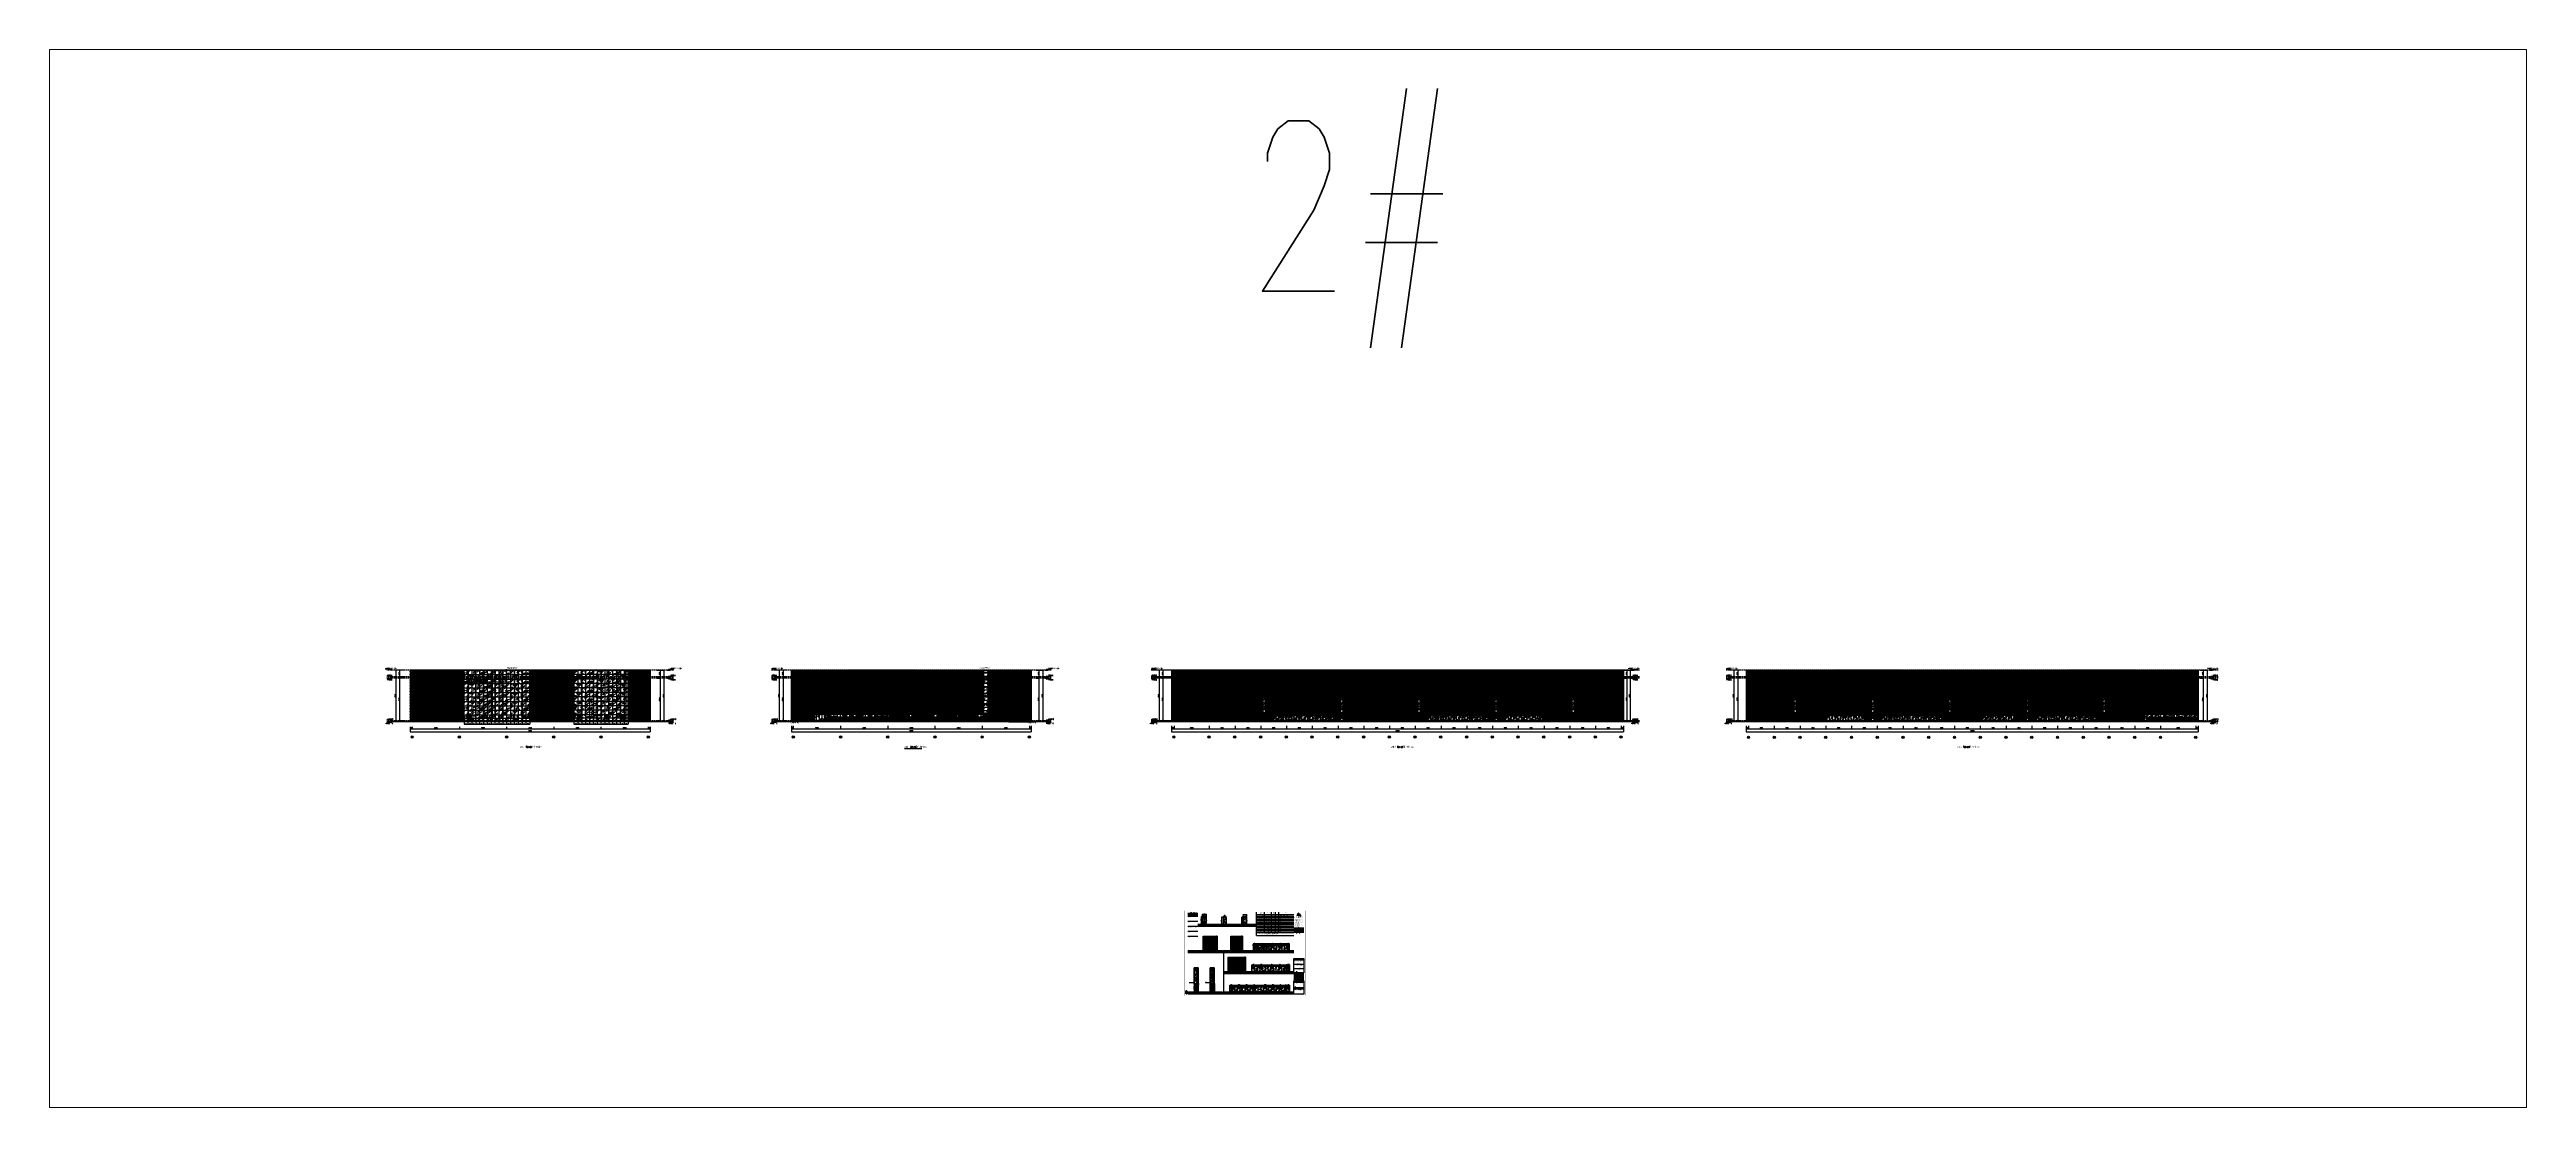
# Model space of a CAD drawing. Extents: x -2377130 to 293730, y -2 to 754590.
# Drawn here: x -1496350 to -630660, y 382140 to 751730 of the extents above; entities that cross this region are included whole.
import ezdxf
from ezdxf.enums import TextEntityAlignment as Align

# ---------------------------------------------------------------- set-up
doc = ezdxf.new("R2010")
doc.units = 0
doc.header["$LTSCALE"] = 1000
doc.header["$MEASUREMENT"] = 0
for name, pattern in [('__DASH', [0.35, 0.25, -0.1]), ('DASH', [0.35, 0.25, -0.1]), ('DOTE', [2.42, 2, -0.2, 0.02, -0.2])]:
    doc.linetypes.add(name, pattern=pattern)
doc.layers.get('Defpoints').update_dxf_attribs({"color": 210})
for name, color, linetype, lineweight in [('.灯具', 3, 'Continuous', 25), ('0-cxText', 131, 'Continuous', 25), ('A-WALL-HATCH', 8, 'Continuous', 13)]:
    doc.layers.add(name, color=color, linetype=linetype, lineweight=lineweight)
for name, color, linetype in [('0 @ 1', 7, 'Continuous'), ('0-cxFrame', 155, 'Continuous'), ('3T_BAR', 7, 'Continuous'), ('A-AXIS-D', 1, 'Continuous'), ('A-AXIS-DOTE', 14, 'DOTE'), ('A-AXIS-DP', 126, 'Continuous'), ('A-AXIS-SYMB', 3, 'Continuous'), ('A-CURTAIN', 134, 'Continuous'), ('A-HATCH-2', 251, 'Continuous'), ('A-LIN-V', 9, 'Continuous'), ('A-TEXT', 61, 'Continuous'), ('A-WINDOW', 140, 'Continuous'), ('A-彩色打印层', 22, 'Continuous'), ('A-门窗表显示尺寸', 160, 'Continuous'), ('AS-WALL', 40, 'Continuous'), ('AXIS', 3, 'Continuous'), ('DIM-照明', 3, 'Continuous'), ('DIM_ELEV', 3, 'Continuous'), ('DIM_SYMB', 3, 'Continuous'), ('EQUIP-照明', 3, 'Continuous'), ('LWIRE', 4, 'Continuous'), ('PUB_DIM', 3, 'Continuous'), ('PUB_TEXT', 7, 'Continuous'), ('qianming', 155, 'Continuous'), ('SPACE', 7, 'Continuous'), ('SPACE_HATCH', 8, 'Continuous'), ('参考线', 8, 'Continuous'), ('建-文字', 7, 'Continuous'), ('照明-灯具', 3, 'Continuous')]:
    doc.layers.add(name, color=color, linetype=linetype)
doc.styles.add('_TCH_AXIS', font='COMPLEX', dxfattribs={"bigfont": 'GBCBIG'})
doc.styles.add('_TCH_DIM', font='SIMPLEX', dxfattribs={"bigfont": 'GBCBIG'})
doc.styles.add('_TCH_DIM_T3', font='SIMPLEX', dxfattribs={"width": 0.705882, "bigfont": 'GBCBIG'})
doc.styles.add('_TCH_SPACE', font='SIMPLEX', dxfattribs={"height": 5, "bigfont": 'GBCBIG'})
doc.styles.add('_TEL_DIM', font='SIMPLEX', dxfattribs={"width": 0.8, "height": 3.5, "bigfont": 'HZTXT'})
doc.styles.add('A-DIM_T3', font='SIMPLEX', dxfattribs={"width": 0.705882, "bigfont": 'GBCBIG'})
doc.styles.add('A-STANDARD', font='SIMPLEX', dxfattribs={"bigfont": 'GBCBIG'})
doc.styles.add('BZHZ', font='bzxw', dxfattribs={"width": 0.8, "bigfont": 'bzhz'})
doc.styles.add('cx_biaoti', font='')
doc.styles.add('cx_tuming', font='simhei.ttf')
doc.styles.add('cx_tuqian1', font='')
doc.styles.add('EXPO2012', font='@TSSDENG', dxfattribs={"width": 0.7, "bigfont": '@TSSDCHN'})
doc.styles.get("Standard").update_dxf_attribs({"font": 'gbenor.shx', "bigfont": 'gbcbig.shx'})
doc.styles.add('STYLE1', font='')
doc.styles.add('TG_LINETYPE', font='SIMPLEX', dxfattribs={"width": 0.8, "height": 3, "bigfont": 'HZTXT'})
doc.styles.add('图框宋体', font='', dxfattribs={"width": 0.75})
doc.styles.add('黑体', font='simhei.ttf', dxfattribs={"height": 12})
doc.styles.get('cx_biaoti').set_extended_font_data('SimSun')
doc.styles.get('cx_tuqian1').set_extended_font_data('SimSun')
doc.styles.get('STYLE1').set_extended_font_data('SimSun')
doc.styles.get('图框宋体').set_extended_font_data('SimSun')
doc.linetypes.add('灯带', pattern='A,0.4,-0.9,["线条1",TG_LINETYPE,S=0.1,R=0,X=-0.8,Y=-0.15],0', length=1.3)
doc.dimstyles.new('_TCH_ARCH&&100', dxfattribs={"dimtxt": 297.5, "dimasz": 100, "dimexe": 100, "dimexo": 100, "dimgap": 126.25, "dimtad": 1, "dimdec": 0, "dimzin": 0, "dimdsep": 46, "dimtxsty": '_TCH_DIM_T3', "dimblk": 'ARCHTICK', "dimcen": 0.09, "dimclrt": 7, "dimazin": 2, "dimtfac": 1, "dimtdec": 0, "dimtix": 1, "dimtmove": 2, "dimatfit": 3, "dimfxl": 0, "dimtolj": 1, "dimtzin": 0, "dimarcsym": 0})
doc.dimstyles.new('_TCH_ARCH&&20', dxfattribs={"dimtxt": 59.5, "dimasz": 20, "dimexe": 20, "dimexo": 20, "dimgap": 25.25, "dimtad": 1, "dimdec": 0, "dimzin": 0, "dimdsep": 46, "dimtxsty": '_TCH_DIM_T3', "dimblk": 'ARCHTICK', "dimcen": 0.09, "dimclrt": 7, "dimazin": 2, "dimtfac": 1, "dimtdec": 0, "dimtix": 1, "dimtmove": 2, "dimatfit": 3, "dimfxl": 0, "dimtolj": 1, "dimtzin": 0, "dimarcsym": 0})
doc.dimstyles.new('_TCH_ARCH&&50', dxfattribs={"dimtxt": 148.75, "dimasz": 50, "dimexe": 50, "dimexo": 50, "dimgap": 63.125, "dimtad": 1, "dimdec": 0, "dimzin": 0, "dimdsep": 46, "dimtxsty": '_TCH_DIM_T3', "dimblk": 'ARCHTICK', "dimcen": 0.09, "dimclrt": 7, "dimazin": 2, "dimtfac": 1, "dimtdec": 0, "dimtix": 1, "dimtmove": 2, "dimatfit": 3, "dimfxl": 0, "dimtolj": 1, "dimtzin": 0, "dimarcsym": 0})
doc.dimstyles.new('A-DIM&&100', dxfattribs={"dimtxt": 297.5, "dimasz": 100, "dimexe": 100, "dimexo": 100, "dimgap": 126.25, "dimtad": 1, "dimdec": 0, "dimzin": 0, "dimdsep": 46, "dimtxsty": 'A-DIM_T3', "dimblk": 'ARCHTICK', "dimcen": 0.09, "dimclrt": 7, "dimazin": 2, "dimtfac": 1, "dimtdec": 0, "dimtix": 1, "dimtmove": 2, "dimatfit": 3, "dimfxl": 0, "dimtolj": 1, "dimtzin": 0, "dimarcsym": 0})
doc.dimstyles.new('A-DIM&&20', dxfattribs={"dimtxt": 59.5, "dimasz": 20, "dimexe": 20, "dimexo": 20, "dimgap": 25.25, "dimtad": 1, "dimdec": 0, "dimzin": 0, "dimdsep": 46, "dimtxsty": 'A-DIM_T3', "dimblk": 'ARCHTICK', "dimcen": 0.09, "dimclrt": 7, "dimazin": 2, "dimtfac": 1, "dimtdec": 0, "dimtix": 1, "dimtmove": 2, "dimatfit": 3, "dimfxl": 0, "dimtolj": 1, "dimtzin": 0, "dimarcsym": 0})
pattern_1 = [(0, (0, 0), (187.5, 187.5), [187.5, -187.5]), (0, (0, 70.31), (187.5, 187.5), [187.5, -187.5]), (0, (0, 140.62), (187.5, 187.5), [187.5, -187.5]), (90, (23.44, 164.06), (-187.5, 187.5), [187.5, -187.5]), (90, (93.75, 164.06), (-187.5, 187.5), [187.5, -187.5]), (90, (164.06, 164.06), (-187.5, 187.5), [187.5, -187.5])]
pattern_2 = [(45, (1845629.7, 60), (0, 1527.35065), [600, -360, 600, -360, 240, -523.28157]), (45, (1845599.7, 90), (0, 1527.35065), [480, -600, 360, -360, 420, -463.28157]), (45, (1845599.7, 180), (0, 1527.35065), [360, -720, 240, -360, 540, -463.28157]), (45, (1845689.7, 90), (0, 1527.35065), [360, -720, 300, -1303.2815]), (45, (1845779.7, 180), (0, 1527.35065), [180, -900, 120, -1483.2815]), (45, (1845629.7, 330), (0, 1527.35065), [120, -900, 120, -480, 300, -763.28157]), (45, (1846169.7, 240), (0, 1527.35065), [600, -900, 720, -475.28157]), (45, (1846169.7, 150), (0, 1527.35065), [840, -600, 900, -355.28157]), (45, (1846319.7, 270), (0, -1697.0563), [600, -840, 480, -763.28157]), (45, (1846229.7, 450), (0, 1527.35065), [300, -1200, 360, -823.28157]), (45, (1846409.7, 360), (0, 1527.35065), [240, -1200, 240, -1003.2815])]
pattern_3 = [(45, (1649211.1, 60), (0, 1527.35065), [600, -360, 600, -360, 240, -523.28157]), (45, (1649181.1, 90), (0, 1527.35065), [480, -600, 360, -360, 420, -463.28157]), (45, (1649181.1, 180), (0, 1527.35065), [360, -720, 240, -360, 540, -463.28157]), (45, (1649271.1, 90), (0, 1527.35065), [360, -720, 300, -1303.2815]), (45, (1649361.1, 180), (0, 1527.35065), [180, -900, 120, -1483.2815]), (45, (1649211.1, 330), (0, 1527.35065), [120, -900, 120, -480, 300, -763.28157]), (45, (1649751.1, 240), (0, 1527.35065), [600, -900, 720, -475.28157]), (45, (1649751.1, 150), (0, 1527.35065), [840, -600, 900, -355.28157]), (45, (1649901.1, 270), (0, -1697.0563), [600, -840, 480, -763.2816]), (45, (1649811.1, 450), (0, 1527.35065), [300, -1200, 360, -823.28157]), (45, (1649991.1, 360), (0, 1527.35065), [240, -1200, 240, -1003.2815])]
pattern_4 = [(0, (-1076120, 0), (187.5, 187.5), [187.5, -187.5]), (0, (-1076120, 70.31), (187.5, 187.5), [187.5, -187.5]), (0, (-1076120, 140.62), (187.5, 187.5), [187.5, -187.5]), (90, (-1076096.56, 164.06), (-187.5, 187.5), [187.5, -187.5]), (90, (-1076026.25, 164.06), (-187.5, 187.5), [187.5, -187.5]), (90, (-1075955.94, 164.06), (-187.5, 187.5), [187.5, -187.5])]
pattern_5 = [(0, (-1176420, 0), (187.5, 187.5), [187.5, -187.5]), (0, (-1176420, 70.31), (187.5, 187.5), [187.5, -187.5]), (0, (-1176420, 140.62), (187.5, 187.5), [187.5, -187.5]), (90, (-1176396.56, 164.06), (-187.5, 187.5), [187.5, -187.5]), (90, (-1176326.25, 164.06), (-187.5, 187.5), [187.5, -187.5]), (90, (-1176255.94, 164.06), (-187.5, 187.5), [187.5, -187.5])]
pattern_6 = [(0, (-1130620, -3e-08), (187.5, 187.5), [187.5, -187.5]), (0, (-1130620, 70.31), (187.5, 187.5), [187.5, -187.5]), (0, (-1130620, 140.62), (187.5, 187.5), [187.5, -187.5]), (90, (-1130596.56, 164.06), (-187.5, 187.5), [187.5, -187.5]), (90, (-1130526.25, 164.06), (-187.5, 187.5), [187.5, -187.5]), (90, (-1130455.94, 164.06), (-187.5, 187.5), [187.5, -187.5])]
pattern_7 = [(0, (-1230420, 0), (187.5, 187.5), [187.5, -187.5]), (0, (-1230420, 70.31), (187.5, 187.5), [187.5, -187.5]), (0, (-1230420, 140.62), (187.5, 187.5), [187.5, -187.5]), (90, (-1230396.56, 164.06), (-187.5, 187.5), [187.5, -187.5]), (90, (-1230326.25, 164.06), (-187.5, 187.5), [187.5, -187.5]), (90, (-1230255.94, 164.06), (-187.5, 187.5), [187.5, -187.5])]
pattern_8 = [(0, (-963858.66, 0), (187.5, 187.5), [187.5, -187.5]), (0, (-963858.66, 70.31), (187.5, 187.5), [187.5, -187.5]), (0, (-963858.66, 140.62), (187.5, 187.5), [187.5, -187.5]), (90, (-963835.23, 164.06), (-187.5, 187.5), [187.5, -187.5]), (90, (-963764.91, 164.06), (-187.5, 187.5), [187.5, -187.5]), (90, (-963694.6, 164.06), (-187.5, 187.5), [187.5, -187.5])]
pattern_9 = [(0, (-1017858.66, 0), (187.5, 187.5), [187.5, -187.5]), (0, (-1017858.66, 70.31), (187.5, 187.5), [187.5, -187.5]), (0, (-1017858.66, 140.62), (187.5, 187.5), [187.5, -187.5]), (90, (-1017835.23, 164.06), (-187.5, 187.5), [187.5, -187.5]), (90, (-1017764.91, 164.06), (-187.5, 187.5), [187.5, -187.5]), (90, (-1017694.6, 164.06), (-187.5, 187.5), [187.5, -187.5])]

# ---------------------------------------------------------------- blocks, each defined once
blk = doc.blocks.new('zjcx_lan_huiqian(Dragon)')
for p, q in [((-7000, -800), (0, -800)), ((-7000, -1600), (0, -1600)), ((-7000, -2400), (0, -2400)), ((-7000, -3200), (0, -3200)), ((-7000, -4000), (0, -4000)), ((-5000, -800), (-5000, -4800)), ((-3000, -800), (-3000, -4800))]:
    blk.add_line(p, q)
at = {"const_width": 30}
blk.add_lwpolyline([(-7000, 0), (0, 0)], dxfattribs=at)
blk.add_lwpolyline([(-7000, 0), (0, 0), (0, -4800), (-7000, -4800)], close=True, dxfattribs=at)
at = {"style": 'cx_biaoti'}
for s, p in [('结   构', (-6000, -2000)), ('建   筑', (-6000, -1200)), ('暖   通', (-6000, -3600)), ('电   气', (-6000, -4400)), ('给排水', (-6000, -2800)), ('会  签  栏', (-3500, -400))]:
    blk.add_text(s, height=300, dxfattribs=at).set_placement(p, align=Align.MIDDLE)
blk = doc.blocks.new('T-汇签(Dragon)')
at = {"layer": '0-cxFrame'}
blk.add_blockref('zjcx_lan_huiqian(Dragon)', (0, 0), dxfattribs=at)
at = {"layer": 'qianming', "style": 'BZHZ', "width": 0.8}
for s, p in [('蒋松松', (-4106, -2800)), ('黄岩峰', (-4106, -1200)), ('叶佳超', (-4106, -2000)), ('叶智勇', (-4106, -4400)), ('张旭东', (-4106, -3600))]:
    blk.add_text(s, height=450, dxfattribs=at).set_placement(p, align=Align.MIDDLE)
blk = doc.blocks.new('zjcx_logo(Dragon)')
h = blk.add_hatch(color=186)
h.dxf.hatch_style = 1
h.paths.add_polyline_path([(-1404, -619), (-1417, -787), (-1287, -689), (-1064, -520), (-959, -449), (-898, -408), (-824, -360), (-732, -300), (-599, -219), (-513, -170), (-403, -111), (-304, -62), (-225, -27), (-197, -14), (-154, 2), (-117, 16), (-91, 25), (-29, 43), (19, 53), (36, 55), (58, 56), (78, 54), (90, 53), (100, 49), (110, 44), (119, 36), (125, 28), (130, 18), (133, 7), (134, -3), (125, -83), (119, -131), (110, -192), (110, -205), (112, -214), (115, -223), (120, -231), (126, -238), (134, -244), (142, -249), (153, -252), (165, -253), (176, -253), (187, -250), (198, -246), (202, -243), (210, -238), (221, -231), (236, -220), (267, -190), (303, -155), (316, -143), (351, -110), (382, -81), (409, -57), (425, -43), (461, -12), (495, 15), (499, 19), (503, 23), (518, 34), (556, 63), (572, 76), (597, 92), (634, 116), (693, 149), (732, 164), (769, 173), (784, 174), (801, 173), (816, 167), (825, 161), (832, 154), (833, 153), (833, 153), (833, 153), (833, 152), (833, 152), (833, 152), (834, 152), (834, 152), (834, 152), (834, 152), (834, 152), (836, 149), (836, 148), (836, 148), (836, 148), (836, 148), (836, 148), (836, 148), (836, 148), (836, 148), (836, 148), (836, 148), (836, 148), (836, 148), (836, 148), (836, 148), (836, 148), (836, 148), (836, 148), (836, 148), (836, 148), (836, 148), (836, 148), (836, 148), (836, 148), (836, 148), (836, 148), (836, 148), (836, 148), (836, 148), (836, 148), (836, 148), (836, 148), (836, 148), (836, 148), (837, 146), (838, 145), (843, 135), (845, 125), (846, 115), (847, 97), (843, 51), (818, -247), (947, -187), (969, 117), (965, 165), (960, 186), (950, 206), (938, 224), (923, 239), (906, 252), (886, 262), (865, 268), (841, 272), (815, 272), (790, 270), (766, 264), (730, 252), (681, 230), (632, 204), (572, 164), (501, 111), (434, 55), (367, -6), (310, -62), (264, -108), (228, -146), (216, -158), (212, -162), (209, -164), (205, -166), (200, -168), (196, -168), (191, -168), (187, -167), (183, -165), (179, -162), (178, -160), (177, -157), (176, -155), (176, -152), (177, -147), (189, -90), (203, -18), (205, 16), (203, 49), (198, 66), (190, 83), (179, 97), (166, 110), (151, 120), (134, 127), (116, 131), (76, 136), (35, 137), (-5, 134), (-17, 132), (-18, 132), (-19, 132), (-20, 132), (-20, 132), (-20, 132), (-21, 132), (-79, 123), (-124, 113), (-142, 109), (-145, 108), (-146, 107), (-157, 105), (-175, 100), (-195, 94), (-288, 63), (-410, 12), (-556, -58), (-700, -135), (-882, -245), (-1049, -355), (-1175, -444), (-1234, -488), (-1299, -536), (-1360, -584), (-1398, -614)])
h.paths.add_polyline_path([(-712, -82), (-650, 50), (-573, 176), (-507, 252), (-431, 319), (-346, 375), (-294, 398), (-239, 412), (-183, 419), (-152, 418), (-120, 412), (-91, 400), (-64, 383), (-44, 364), (-29, 343), (-17, 319), (-9, 293), (-5, 267), (-14, 290), (-26, 311), (-43, 329), (-63, 344), (-81, 353), (-100, 358), (-120, 360), (-140, 359), (-188, 349), (-232, 330), (-297, 288), (-356, 237), (-404, 182), (-426, 154), (-449, 114), (-468, 80), (-489, 37)])
edge = h.paths.add_edge_path()
edge.add_line((-433, 632), (-455, 612))
edge.add_line((-455, 612), (-481, 589))
edge.add_line((-481, 589), (-598, 484))
edge.add_line((-598, 484), (-666, 424))
edge.add_line((-666, 424), (-728, 360))
edge.add_line((-728, 360), (-766, 320))
edge.add_line((-766, 320), (-807, 265))
edge.add_line((-807, 265), (-837, 203))
edge.add_line((-837, 203), (-840, 192))
edge.add_line((-840, 192), (-844, 172))
edge.add_line((-844, 172), (-844, 163))
edge.add_line((-844, 163), (-842, 155))
edge.add_line((-842, 155), (-838, 146))
edge.add_line((-838, 146), (-834, 141))
edge.add_line((-834, 141), (-828, 137))
edge.add_line((-828, 137), (-821, 134))
edge.add_line((-821, 134), (-814, 133))
edge.add_line((-814, 133), (-807, 133))
edge.add_line((-807, 133), (-800, 134))
edge.add_line((-800, 134), (-783, 142))
edge.add_line((-783, 142), (-768, 151))
edge.add_line((-768, 151), (-765, 153))
edge.add_line((-765, 153), (-763, 154))
edge.add_line((-763, 154), (-761, 156))
edge.add_line((-761, 156), (-756, 160))
edge.add_line((-756, 160), (-749, 166))
edge.add_line((-749, 166), (-747, 168))
edge.add_line((-747, 168), (-723, 190))
edge.add_line((-723, 190), (-674, 236))
edge.add_line((-674, 236), (-628, 278))
edge.add_line((-628, 278), (-598, 304))
edge.add_line((-598, 304), (-568, 326))
edge.add_line((-568, 326), (-534, 351))
edge.add_line((-534, 351), (-476, 390))
edge.add_line((-476, 390), (-408, 428))
edge.add_line((-408, 428), (-400, 433))
edge.add_line((-400, 433), (-346, 461))
edge.add_line((-346, 461), (-335, 466))
edge.add_line((-335, 466), (-290, 486))
edge.add_line((-290, 486), (-275, 492))
edge.add_line((-275, 492), (-259, 498))
edge.add_line((-259, 498), (-243, 504))
edge.add_line((-243, 504), (-210, 514))
edge.add_line((-210, 514), (-192, 519))
edge.add_line((-192, 519), (-168, 524))
edge.add_line((-168, 524), (-143, 530))
edge.add_line((-143, 530), (-100, 535))
edge.add_line((-100, 535), (-65, 533))
edge.add_line((-65, 533), (-30, 525))
edge.add_line((-30, 525), (-15, 517))
edge.add_line((-15, 517), (0, 506))
edge.add_line((0, 506), (12, 493))
edge.add_line((12, 493), (21, 477))
edge.add_line((21, 477), (27, 461))
edge.add_line((27, 461), (30, 442))
edge.add_line((30, 442), (29, 425))
edge.add_line((29, 425), (25, 407))
edge.add_line((25, 407), (32, 424))
edge.add_line((32, 424), (36, 434))
edge.add_line((36, 434), (42, 457))
edge.add_line((42, 457), (45, 468))
edge.add_line((45, 468), (49, 488))
edge.add_line((49, 488), (49, 507))
edge.add_line((49, 507), (46, 525))
edge.add_line((46, 525), (40, 543))
edge.add_line((40, 543), (31, 558))
edge.add_line((31, 558), (13, 575))
edge.add_line((13, 575), (-8, 588))
edge.add_line((-8, 588), (-31, 596))
edge.add_line((-31, 596), (-55, 600))
edge.add_line((-55, 600), (-96, 604))
edge.add_line((-96, 604), (-133, 602))
edge.add_line((-133, 602), (-160, 599))
edge.add_line((-160, 599), (-196, 593))
edge.add_line((-196, 593), (-237, 584))
edge.add_line((-237, 584), (-262, 576))
edge.add_line((-262, 576), (-288, 569))
edge.add_line((-288, 569), (-293, 567))
edge.add_line((-293, 567), (-299, 565))
edge.add_line((-299, 565), (-300, 564))
edge.add_line((-300, 564), (-301, 564))
edge.add_line((-301, 564), (-302, 564))
edge.add_line((-302, 564), (-303, 563))
edge.add_line((-303, 563), (-304, 563))
edge.add_line((-304, 563), (-305, 563))
edge.add_line((-305, 563), (-306, 562))
edge.add_line((-306, 562), (-307, 562))
edge.add_line((-307, 562), (-353, 545))
edge.add_line((-353, 545), (-407, 515))
edge.add_line((-407, 515), (-409, 514))
edge.add_line((-409, 514), (-408, 514))
edge.add_line((-408, 514), (-405, 517))
edge.add_line((-405, 517), (-402, 521))
edge.add_line((-402, 521), (-397, 525))
edge.add_line((-397, 525), (-392, 530))
edge.add_line((-392, 530), (-387, 535))
edge.add_line((-387, 535), (-381, 540))
edge.add_line((-381, 540), (-365, 553))
edge.add_line((-365, 553), (-347, 568))
edge.add_line((-347, 568), (-342, 572))
edge.add_line((-342, 572), (-330, 582))
edge.add_line((-330, 582), (-328, 585))
edge.add_line((-328, 585), (-324, 587))
edge.add_line((-324, 587), (-314, 597))
edge.add_line((-314, 597), (-279, 629))
edge.add_line((-279, 629), (-266, 641))
edge.add_line((-266, 641), (-254, 653))
edge.add_line((-254, 653), (-237, 669))
edge.add_line((-237, 669), (-216, 693))
edge.add_line((-216, 693), (-208, 702))
edge.add_line((-208, 702), (-204, 706))
edge.add_line((-204, 706), (-200, 711))
edge.add_line((-200, 711), (-191, 721))
edge.add_line((-191, 721), (-187, 727))
edge.add_line((-187, 727), (-184, 731))
edge.add_line((-184, 731), (-183, 733))
edge.add_line((-183, 733), (-178, 741))
edge.add_line((-178, 741), (-167, 755))
edge.add_line((-167, 755), (-153, 782))
edge.add_line((-153, 782), (-143, 812))
edge.add_line((-143, 812), (-143, 824))
edge.add_line((-143, 824), (-143, 826))
edge.add_line((-143, 826), (-145, 840))
edge.add_line((-145, 840), (-150, 853))
edge.add_line((-150, 853), (-158, 865))
edge.add_line((-158, 865), (-167, 876))
edge.add_line((-167, 876), (-178, 885))
edge.add_line((-178, 885), (-191, 891))
edge.add_line((-191, 891), (-213, 897))
edge.add_line((-213, 897), (-236, 899))
edge.add_line((-236, 899), (-259, 896))
edge.add_line((-259, 896), (-281, 889))
edge.add_line((-281, 889), (-300, 878))
edge.add_line((-300, 878), (-316, 864))
edge.add_line((-316, 864), (-331, 847))
edge.add_arc((-322, 816), 32.5, 338.514186, 105.470787, ccw=False)
edge.add_line((-292, 804), (-299, 785))
edge.add_line((-299, 785), (-315, 761))
edge.add_line((-315, 761), (-326, 745))
edge.add_line((-326, 745), (-342, 725))
edge.add_line((-342, 725), (-370, 695))
edge.add_line((-370, 695), (-393, 670))
edge.add_line((-393, 670), (-419, 645))
edge.add_line((-419, 645), (-433, 632))
h = blk.add_hatch(color=186)
h.dxf.hatch_style = 1
edge = h.paths.add_edge_path()
edge.add_line((-372, -565), (-315, -565))
edge.add_arc((-314, -577), 11.4, 18.895537, 94.392805, ccw=False)
edge.add_line((-303, -573), (-294, -620))
edge.add_line((-294, -620), (-290, -626))
edge.add_line((-290, -626), (-220, -626))
edge.add_arc((-224, -618), 9.49, 295.110106, 12.933835)
edge.add_line((-214, -615), (-222, -572))
edge.add_arc((-256, -574), 34.6, 4.176071, 68.314601)
edge.add_line((-244, -542), (-415, -542))
edge.add_arc((-399, -587), 47.9, 108.85314, 147.561806)
edge.add_line((-440, -562), (-469, -626))
edge.add_line((-469, -626), (-410, -626))
edge.add_line((-410, -626), (-387, -578))
edge.add_arc((-362, -592), 28.7, 111.260872, 151.54855, ccw=False)
edge = h.paths.add_edge_path()
edge.add_line((-470, -897), (-250, -897))
edge.add_line((-250, -897), (-248, -898))
edge.add_line((-248, -898), (-251, -883))
edge.add_line((-251, -883), (-413, -880))
edge.add_arc((-410, -866), 15, 169.353119, 256.081384, ccw=False)
edge.add_line((-424, -863), (-397, -657))
edge.add_line((-397, -657), (-389, -656))
edge.add_line((-389, -656), (-388, -655))
edge.add_line((-388, -655), (-313, -655))
edge.add_line((-313, -655), (-306, -658))
edge.add_arc((-311, -663), 7.51, 333.032594, 47.974473, ccw=False)
edge.add_line((-304, -667), (-321, -791))
edge.add_arc((-341, -791), 20.6, 278.710587, 0.269395, ccw=False)
edge.add_line((-338, -811), (-369, -813))
edge.add_line((-369, -813), (-376, -814))
edge.add_line((-376, -814), (-377, -827))
edge.add_arc((-361, -818), 18.3, 211.084961, 248.62588)
edge.add_line((-368, -835), (-292, -835))
edge.add_line((-292, -835), (-277, -832))
edge.add_arc((-290, -784), 50, 285.32037, 358.764591)
edge.add_line((-240, -785), (-221, -647))
edge.add_arc((-233, -648), 11.5, 3.51941, 31.546662)
edge.add_line((-223, -642), (-232, -640))
edge.add_line((-232, -640), (-449, -640))
edge.add_line((-449, -640), (-459, -643))
edge.add_line((-459, -643), (-488, -861))
edge.add_arc((-452, -866), 36.4, 172.518776, 238.597202)
edge = h.paths.add_edge_path()
edge.add_arc((-139, -559), 28, 354.727819, 20.951729, ccw=False)
edge.add_line((-112, -562), (-150, -847))
edge.add_line((-150, -847), (-160, -850))
edge.add_line((-160, -850), (-199, -850))
edge.add_arc((-196, -838), 12.1, 157.538225, 259.667885, ccw=False)
edge.add_line((-208, -833), (-169, -548))
edge.add_line((-169, -548), (-161, -545))
edge.add_line((-161, -545), (-119, -545))
edge.add_arc((-119, -552), 6.79, 24.258106, 86.735607, ccw=False)
edge = h.paths.add_edge_path()
edge.add_line((-194, -898), (-68, -898))
edge.add_line((-68, -898), (-62, -895))
edge.add_arc((-109, -838), 73.5, 309.698028, 351.808713)
edge.add_line((-36, -849), (4, -545))
edge.add_arc((-1, -544), 4.63, 347.670819, 49.417669)
edge.add_arc((-9, -558), 20.6, 56.683719, 79.183213)
edge.add_line((-5, -538), (-52, -538))
edge.add_arc((-51, -554), 16.4, 91.332627, 127.039861)
edge.add_arc((-58, -544), 4.85, 133.808735, 168.495423)
edge.add_line((-63, -543), (-103, -854))
edge.add_arc((-129, -854), 25.6, 303.021096, 359.808404, ccw=False)
edge.add_line((-115, -875), (-128, -879))
edge.add_line((-128, -879), (-193, -880))
edge.add_arc((-180, -890), 16.3, 142.791415, 207.154871)
edge = h.paths.add_edge_path()
edge.add_line((123, -557), (128, -541))
edge.add_line((128, -541), (137, -538))
edge.add_line((137, -538), (187, -538))
edge.add_arc((183, -552), 14.7, 331.958603, 74.437882, ccw=False)
edge.add_line((196, -559), (269, -562))
edge.add_arc((254, -570), 17.2, 352.831404, 26.389167, ccw=False)
edge.add_line((271, -572), (268, -579))
edge.add_line((268, -579), (266, -581))
edge.add_line((266, -581), (256, -581))
edge.add_line((256, -581), (254, -580))
edge.add_line((254, -580), (112, -581))
edge.add_line((112, -581), (110, -580))
edge.add_line((110, -580), (53, -580))
edge.add_line((53, -580), (52, -581))
edge.add_line((52, -581), (44, -581))
edge.add_line((44, -581), (43, -575))
edge.add_line((43, -575), (45, -563))
edge.add_line((45, -563), (115, -559))
edge.add_line((115, -559), (123, -557))
edge = h.paths.add_edge_path()
edge.add_arc((58, -751), 5.69, 2.935715, 38.528556, ccw=False)
edge.add_line((64, -751), (38, -896))
edge.add_line((38, -896), (38, -898))
edge.add_line((38, -898), (1, -898))
edge.add_line((1, -898), (-5, -898))
edge.add_arc((-50, -872), 51.3, 330.030056, 356.642639)
edge.add_line((2, -875), (25, -747))
edge.add_line((25, -747), (31, -745))
edge.add_line((31, -745), (58, -745))
edge.add_arc((53, -760), 15.8, 50.026028, 70.058166, ccw=False)
edge = h.paths.add_edge_path()
edge.add_line((55, -592), (62, -592))
edge.add_line((62, -592), (64, -593))
edge.add_line((64, -593), (101, -593))
edge.add_line((101, -593), (103, -592))
edge.add_line((103, -592), (110, -592))
edge.add_line((110, -592), (111, -598))
edge.add_line((111, -598), (113, -625))
edge.add_line((113, -625), (115, -638))
edge.add_line((115, -638), (176, -638))
edge.add_line((176, -638), (191, -592))
edge.add_line((191, -592), (200, -592))
edge.add_line((200, -592), (202, -593))
edge.add_line((202, -593), (248, -593))
edge.add_line((248, -593), (250, -592))
edge.add_line((250, -592), (255, -592))
edge.add_line((255, -592), (255, -595))
edge.add_line((255, -595), (246, -624))
edge.add_arc((256, -631), 11.5, 145.896806, 210.540862)
edge.add_arc((241, -691), 54.6, 66.735579, 84.760056, ccw=False)
edge.add_line((262, -641), (265, -647))
edge.add_arc((256, -649), 9.23, 274.468574, 13.000271, ccw=False)
edge.add_line((257, -658), (190, -660))
edge.add_line((190, -660), (186, -661))
edge.add_line((186, -661), (179, -697))
edge.add_arc((185, -696), 5.99, 186.917575, 264.626188)
edge.add_line((185, -702), (247, -703))
edge.add_arc((244, -714), 10.7, 313.970524, 74.109655, ccw=False)
edge.add_line((251, -721), (176, -724))
edge.add_line((176, -724), (159, -856))
edge.add_arc((103, -853), 56.4, 306.87915, 356.897775, ccw=False)
edge.add_line((137, -898), (56, -898))
edge.add_line((56, -898), (62, -878))
edge.add_line((62, -878), (64, -875))
edge.add_line((64, -875), (68, -873))
edge.add_line((68, -873), (77, -871))
edge.add_arc((78, -862), 9.14, 264.56776, 5.343971)
edge.add_line((87, -862), (104, -737))
edge.add_arc((94, -733), 10.7, 338.744505, 84.008873)
edge.add_line((96, -723), (25, -721))
edge.add_arc((34, -713), 12.2, 144.53162, 222.722579, ccw=False)
edge.add_arc((31, -714), 11.1, 84.062891, 130.832485, ccw=False)
edge.add_line((32, -703), (101, -702))
edge.add_line((101, -702), (107, -700))
edge.add_line((107, -700), (108, -700))
edge.add_line((108, -700), (113, -668))
edge.add_arc((107, -667), 7.02, 352.002783, 83.619575)
edge.add_line((107, -660), (37, -658))
edge.add_line((37, -658), (31, -656))
edge.add_arc((38, -649), 10.4, 80.08641, 222.411236, ccw=False)
edge.add_line((40, -639), (53, -638))
edge.add_line((53, -638), (53, -593))
edge.add_line((53, -593), (55, -593))
edge.add_line((55, -593), (55, -592))
edge = h.paths.add_edge_path()
edge.add_arc((228, -755), 10.9, 342.21849, 70.615562, ccw=False)
edge.add_line((239, -758), (228, -882))
edge.add_arc((273, -888), 45.2, 172.963328, 192.654762)
edge.add_line((229, -898), (178, -898))
edge.add_arc((127, -876), 54.9, 336.983914, 358.708859)
edge.add_line((182, -877), (194, -749))
edge.add_line((194, -749), (194, -747))
edge.add_line((194, -747), (200, -745))
edge.add_line((200, -745), (232, -745))
edge = h.paths.add_edge_path()
edge.add_line((503, -561), (496, -562))
edge.add_line((496, -562), (368, -564))
edge.add_arc((370, -571), 7.29, 105.684787, 178.665099)
edge.add_line((363, -571), (358, -616))
edge.add_line((358, -616), (358, -620))
edge.add_arc((361, -620), 2.85, 189.500866, 274.166372)
edge.add_line((361, -622), (490, -624))
edge.add_line((490, -624), (495, -626))
edge.add_arc((483, -634), 14.3, 320.583078, 35.58773, ccw=False)
edge.add_line((494, -643), (469, -648))
edge.add_line((469, -648), (434, -898))
edge.add_line((434, -898), (377, -898))
edge.add_arc((381, -894), 4.94, 183.461455, 225.750621, ccw=False)
edge.add_line((376, -894), (407, -653))
edge.add_arc((399, -653), 7.96, 2.167899, 44.228296)
edge.add_line((405, -648), (403, -646))
edge.add_line((403, -646), (358, -646))
edge.add_arc((362, -656), 11.3, 112.7163, 146.720145)
edge.add_line((353, -650), (320, -863))
edge.add_arc((237, -848), 84.4, 323.855278, 349.577719, ccw=False)
edge.add_line((305, -898), (239, -898))
edge.add_line((239, -898), (245, -877))
edge.add_line((245, -877), (246, -874))
edge.add_arc((256, -885), 15, 97.813619, 133.86818, ccw=False)
edge.add_line((254, -870), (300, -546))
edge.add_arc((309, -554), 12.1, 90.943263, 137.95811, ccw=False)
edge.add_line((309, -542), (497, -542))
edge.add_arc((495, -553), 11.3, 316.300209, 78.83388, ccw=False)
edge = h.paths.add_edge_path()
edge.add_line((649, -544), (651, -578))
edge.add_arc((640, -580), 11.7, 285.718072, 11.70387, ccw=False)
edge.add_line((643, -592), (580, -591))
edge.add_arc((581, -581), 10.1, 232.286846, 262.061946, ccw=False)
edge.add_arc((578, -585), 5.08, 189.868214, 228.060286, ccw=False)
edge.add_line((573, -586), (570, -554))
edge.add_arc((591, -554), 20.3, 128.189022, 179.877296, ccw=False)
edge.add_line((578, -538), (642, -538))
edge.add_arc((641, -547), 9.1, 19.525218, 83.240078, ccw=False)
edge = h.paths.add_edge_path()
edge.add_line((534, -628), (565, -630))
edge.add_arc((561, -639), 9.9, 14.992728, 68.788854, ccw=False)
edge.add_line((571, -637), (541, -863))
edge.add_line((541, -863), (541, -886))
edge.add_line((541, -886), (550, -898))
edge.add_line((550, -898), (641, -898))
edge.add_line((641, -898), (641, -884))
edge.add_arc((634, -883), 7.15, 350.155457, 82.575535)
edge.add_line((635, -876), (610, -875))
edge.add_line((610, -875), (608, -868))
edge.add_line((608, -868), (641, -623))
edge.add_arc((631, -618), 10.8, 331.579936, 66.366605)
edge.add_line((635, -608), (535, -608))
edge.add_line((535, -608), (526, -614))
edge.add_arc((536, -618), 10.6, 159.687958, 260.668642)
edge = h.paths.add_edge_path()
edge.add_arc((693, -601), 15.8, 274.133141, 11.695453, ccw=False)
edge.add_arc((695, -623), 6.69, 101.379296, 192.920772)
edge.add_arc((615, -625), 73.2, 348.815967, 0.553997, ccw=False)
edge.add_arc((698, -637), 10.9, 194.319065, 249.687621)
edge.add_line((694, -647), (728, -647))
edge.add_arc((725, -603), 44.5, 273.23858, 353.696913)
edge.add_line((770, -607), (772, -587))
edge.add_line((772, -587), (776, -566))
edge.add_line((776, -566), (908, -566))
edge.add_line((908, -566), (910, -574))
edge.add_line((910, -574), (905, -620))
edge.add_arc((959, -606), 55.9, 194.850612, 207.612076)
edge.add_line((910, -632), (912, -635))
edge.add_arc((954, -581), 68.1, 232.012463, 255.286816)
edge.add_line((937, -647), (979, -647))
edge.add_arc((978, -635), 12.3, 273.580886, 308.491094)
edge.add_arc((965, -631), 25.2, 327.877979, 21.886836)
edge.add_arc((973, -630), 17.2, 28.118128, 70.131932)
edge.add_arc((1049, -599), 71.8, 164.511983, 191.902342, ccw=False)
edge.add_line((980, -580), (983, -557))
edge.add_line((983, -557), (982, -550))
edge.add_line((982, -550), (979, -544))
edge.add_line((979, -544), (721, -544))
edge.add_arc((725, -554), 10.6, 109.958043, 166.924124)
edge.add_line((714, -551), (708, -598))
edge = h.paths.add_edge_path()
edge.add_line((1146, -544), (1148, -578))
edge.add_arc((1137, -581), 11.7, 285.718072, 11.70387, ccw=False)
edge.add_line((1140, -592), (1077, -591))
edge.add_arc((1078, -581), 10.1, 232.286846, 262.061946, ccw=False)
edge.add_arc((1075, -585), 5.08, 189.868214, 228.060286, ccw=False)
edge.add_line((1070, -586), (1067, -554))
edge.add_arc((1088, -554), 20.3, 128.189022, 179.877296, ccw=False)
edge.add_line((1075, -538), (1139, -538))
edge.add_arc((1137, -547), 9.1, 19.525218, 83.240078, ccw=False)
edge = h.paths.add_edge_path()
edge.add_line((1031, -629), (1062, -630))
edge.add_arc((1058, -640), 9.9, 14.992728, 68.788854, ccw=False)
edge.add_line((1068, -637), (1038, -863))
edge.add_line((1038, -863), (1038, -886))
edge.add_line((1038, -886), (1047, -898))
edge.add_line((1047, -898), (1138, -898))
edge.add_line((1138, -898), (1138, -885))
edge.add_arc((1131, -883), 7.15, 350.155457, 82.575535)
edge.add_line((1132, -876), (1107, -876))
edge.add_line((1107, -876), (1105, -868))
edge.add_line((1105, -868), (1137, -624))
edge.add_arc((1128, -618), 10.8, 331.579936, 66.366605)
edge.add_line((1132, -609), (1032, -609))
edge.add_line((1032, -609), (1023, -615))
edge.add_arc((1033, -618), 10.6, 159.687958, 260.668642)
edge = h.paths.add_edge_path()
edge.add_line((1181, -682), (1274, -684))
edge.add_arc((1268, -691), 9.1, 10.654498, 49.678938, ccw=False)
edge.add_line((1277, -689), (1250, -895))
edge.add_line((1250, -895), (1252, -896))
edge.add_line((1252, -896), (1252, -898))
edge.add_line((1252, -898), (1312, -898))
edge.add_line((1312, -898), (1313, -892))
edge.add_line((1313, -892), (1340, -689))
edge.add_line((1340, -689), (1341, -685))
edge.add_line((1341, -685), (1464, -684))
edge.add_arc((1447, -671), 21.2, 322.144144, 30.611063)
edge.add_line((1465, -661), (1352, -661))
edge.add_line((1352, -661), (1343, -655))
edge.add_line((1343, -655), (1358, -550))
edge.add_arc((1349, -548), 8.68, 346.760132, 78.303992)
edge.add_line((1351, -539), (1304, -539))
edge.add_arc((1305, -546), 6.98, 97.512975, 154.612701)
edge.add_line((1299, -543), (1285, -647))
edge.add_arc((1270, -645), 14.6, 274.645089, 354.621047, ccw=False)
edge.add_line((1271, -660), (1180, -661))
edge.add_arc((1182, -672), 10.8, 104.435764, 265.29365)
edge = h.paths.add_edge_path()
edge.add_arc((875, -684), 106, 357.447149, 9.995226)
edge.add_arc((973, -667), 6.36, 14.46934, 89.995722)
edge.add_line((973, -661), (694, -661))
edge.add_line((694, -661), (687, -663))
edge.add_line((687, -663), (685, -667))
edge.add_line((685, -667), (686, -680))
edge.add_line((686, -680), (902, -680))
edge.add_arc((903, -683), 3.29, 32.905939, 94.765909, ccw=False)
edge.add_line((905, -682), (893, -694))
edge.add_line((893, -694), (825, -750))
edge.add_line((825, -750), (816, -758))
edge.add_line((816, -758), (808, -752))
edge.add_line((808, -752), (767, -711))
edge.add_line((767, -711), (760, -710))
edge.add_line((760, -710), (695, -708))
edge.add_line((695, -708), (690, -708))
edge.add_line((690, -708), (683, -709))
edge.add_line((683, -709), (768, -795))
edge.add_arc((765, -801), 7, 283.976372, 62.424797, ccw=False)
edge.add_line((766, -808), (666, -898))
edge.add_line((666, -898), (752, -897))
edge.add_line((752, -897), (809, -847))
edge.add_line((809, -847), (847, -887))
edge.add_arc((820, -919), 41.8, 31.516954, 49.643765, ccw=False)
edge.add_line((856, -897), (941, -898))
edge.add_line((941, -898), (854, -803))
edge.add_line((854, -803), (971, -707))
edge.add_line((971, -707), (980, -689))
edge = h.paths.add_edge_path(flags=17)
edge.add_line((816, -757), (817, -757))
edge.add_arc((947, -683), 33.5, 314.944543, 350.310381)
blk.add_line((816, -757), (817, -757))
for points in [[(-1404, -619), (-1417, -787), (-1287, -689), (-1064, -520), (-959, -449), (-898, -408), (-824, -360), (-732, -300), (-599, -219), (-513, -170), (-403, -111), (-304, -62), (-225, -27), (-197, -14), (-154, 2), (-117, 16), (-91, 25), (-29, 43), (19, 53), (36, 55), (58, 56), (78, 54), (90, 53), (100, 49), (110, 44), (119, 36), (125, 28), (130, 18), (133, 7), (134, -3), (125, -83), (119, -131), (110, -192), (110, -205), (112, -214), (115, -223), (120, -231), (126, -238), (134, -244), (142, -249), (153, -252), (165, -253), (176, -253), (187, -250), (198, -246), (202, -243), (210, -238), (221, -231), (236, -220), (267, -190), (303, -155), (316, -143), (351, -110), (382, -81), (409, -57), (425, -43), (461, -12), (495, 15), (499, 19), (503, 23), (518, 34), (556, 63), (572, 76), (597, 92), (634, 116), (693, 149), (732, 164), (769, 173), (784, 174), (801, 173), (816, 167), (825, 161), (832, 154), (833, 153), (833, 153), (833, 153), (833, 152), (833, 152), (833, 152), (834, 152), (834, 152), (834, 152), (834, 152), (834, 152), (836, 149), (836, 148), (836, 148), (836, 148), (836, 148), (836, 148), (836, 148), (836, 148), (836, 148), (836, 148), (836, 148), (836, 148), (836, 148), (836, 148), (836, 148), (836, 148), (836, 148), (836, 148), (836, 148), (836, 148), (836, 148), (836, 148), (836, 148), (836, 148), (836, 148), (836, 148), (836, 148), (836, 148), (836, 148), (836, 148), (836, 148), (836, 148), (836, 148), (836, 148), (837, 146), (838, 145), (843, 135), (845, 125), (846, 115), (847, 97), (843, 51), (818, -247), (947, -187), (969, 117), (965, 165), (960, 186), (950, 206), (938, 224), (923, 239), (906, 252), (886, 262), (865, 268), (841, 272), (815, 272), (790, 270), (766, 264), (730, 252), (681, 230), (632, 204), (572, 164), (501, 111), (434, 55), (367, -6), (310, -62), (264, -108), (228, -146), (216, -158), (212, -162), (209, -164), (205, -166), (200, -168), (196, -168), (191, -168), (187, -167), (183, -165), (179, -162), (178, -160), (177, -157), (176, -155), (176, -152), (177, -147), (189, -90), (203, -18), (205, 16), (203, 49), (198, 66), (190, 83), (179, 97), (166, 110), (151, 120), (134, 127), (116, 131), (76, 136), (35, 137), (-5, 134), (-17, 132), (-18, 132), (-19, 132), (-20, 132), (-20, 132), (-20, 132), (-21, 132), (-79, 123), (-124, 113), (-142, 109), (-145, 108), (-146, 107), (-157, 105), (-175, 100), (-195, 94), (-288, 63), (-410, 12), (-556, -58), (-700, -135), (-882, -245), (-1049, -355), (-1175, -444), (-1234, -488), (-1299, -536), (-1360, -584), (-1398, -614), (-1404, -619), (-1404, -619)], [(-1404, -619), (-1417, -787), (-1287, -689), (-1064, -520), (-959, -449), (-898, -408), (-824, -360), (-732, -300), (-599, -219), (-513, -170), (-403, -111), (-304, -62), (-225, -27), (-197, -14), (-154, 2), (-117, 16), (-91, 25), (-29, 43), (19, 53), (36, 55), (58, 56), (78, 54), (90, 53), (100, 49), (110, 44), (119, 36), (125, 28), (130, 18), (133, 7), (134, -3), (125, -83), (119, -131), (110, -192), (110, -205), (112, -214), (115, -223), (120, -231), (126, -238), (134, -244), (142, -249), (153, -252), (165, -253), (176, -253), (187, -250), (198, -246), (202, -243), (210, -238), (221, -231), (236, -220), (267, -190), (303, -155), (316, -143), (351, -110), (382, -81), (409, -57), (425, -43), (461, -12), (495, 15), (499, 19), (503, 23), (518, 34), (556, 63), (572, 76), (597, 92), (634, 116), (693, 149), (732, 164), (769, 173), (784, 174), (801, 173), (816, 167), (825, 161), (832, 154), (833, 153), (833, 153), (833, 153), (833, 152), (833, 152), (833, 152), (834, 152), (834, 152), (834, 152), (834, 152), (834, 152), (836, 149), (836, 148), (836, 148), (836, 148), (836, 148), (836, 148), (836, 148), (836, 148), (836, 148), (836, 148), (836, 148), (836, 148), (836, 148), (836, 148), (836, 148), (836, 148), (836, 148), (836, 148), (836, 148), (836, 148), (836, 148), (836, 148), (836, 148), (836, 148), (836, 148), (836, 148), (836, 148), (836, 148), (836, 148), (836, 148), (836, 148), (836, 148), (836, 148), (836, 148), (837, 146), (838, 145), (843, 135), (845, 125), (846, 115), (847, 97), (843, 51), (818, -247), (947, -187), (969, 117), (965, 165), (960, 186), (950, 206), (938, 224), (923, 239), (906, 252), (886, 262), (865, 268), (841, 272), (815, 272), (790, 270), (766, 264), (730, 252), (681, 230), (632, 204), (572, 164), (501, 111), (434, 55), (367, -6), (310, -62), (264, -108), (228, -146), (216, -158), (212, -162), (209, -164), (205, -166), (200, -168), (196, -168), (191, -168), (187, -167), (183, -165), (179, -162), (178, -160), (177, -157), (176, -155), (176, -152), (177, -147), (189, -90), (203, -18), (205, 16), (203, 49), (198, 66), (190, 83), (179, 97), (166, 110), (151, 120), (134, 127), (116, 131), (76, 136), (35, 137), (-5, 134), (-17, 132), (-18, 132), (-19, 132), (-20, 132), (-20, 132), (-20, 132), (-21, 132), (-79, 123), (-124, 113), (-142, 109), (-145, 108), (-146, 107), (-157, 105), (-175, 100), (-195, 94), (-288, 63), (-410, 12), (-556, -58), (-700, -135), (-882, -245), (-1049, -355), (-1175, -444), (-1234, -488), (-1299, -536), (-1360, -584), (-1398, -614), (-1404, -619), (-1404, -619)], [(-433, 632), (-455, 612), (-481, 589), (-598, 484), (-666, 424), (-728, 360), (-766, 320), (-807, 265), (-837, 203), (-840, 192), (-844, 172), (-844, 163), (-842, 155), (-838, 146), (-834, 141), (-828, 137), (-821, 134), (-814, 133), (-807, 133), (-800, 134), (-783, 142), (-768, 151), (-765, 153), (-763, 154), (-761, 156), (-756, 160), (-749, 166), (-747, 168), (-723, 190), (-674, 236), (-628, 278), (-598, 304), (-568, 326), (-534, 351), (-476, 390), (-408, 428), (-400, 433), (-346, 461), (-335, 466), (-290, 486), (-275, 492), (-259, 498), (-243, 504), (-210, 514), (-192, 519), (-168, 524), (-143, 530), (-100, 535), (-65, 533), (-30, 525), (-15, 517), (0, 506), (12, 493), (21, 477), (27, 461), (30, 442), (29, 425), (25, 407), (32, 424), (36, 434), (42, 457), (45, 468), (49, 488), (49, 507), (46, 525), (40, 543), (31, 558), (13, 575), (-8, 588), (-31, 596), (-55, 600), (-96, 604), (-133, 602), (-160, 599), (-196, 593), (-237, 584), (-262, 576), (-288, 569), (-293, 567), (-299, 565), (-300, 564), (-301, 564), (-302, 564), (-303, 563), (-304, 563), (-305, 563), (-306, 562), (-307, 562), (-353, 545), (-407, 515), (-409, 514), (-408, 514), (-405, 517), (-402, 521), (-397, 525), (-392, 530), (-387, 535), (-381, 540), (-365, 553), (-347, 568), (-342, 572), (-330, 582), (-328, 585), (-324, 587), (-314, 597), (-279, 629), (-266, 641), (-254, 653), (-237, 669), (-216, 693), (-208, 702), (-204, 706), (-200, 711), (-191, 721), (-187, 727), (-184, 731), (-183, 733), (-178, 741), (-167, 755), (-153, 782), (-143, 812), (-143, 824), (-143, 826), (-145, 840), (-150, 853), (-158, 865), (-167, 876), (-178, 885), (-191, 891), (-213, 897), (-236, 899), (-259, 896), (-281, 889), (-300, 878), (-316, 864), (-331, 847)], [(-433, 632), (-455, 612), (-481, 589), (-598, 484), (-666, 424), (-728, 360), (-766, 320), (-807, 265), (-837, 203), (-840, 192), (-844, 172), (-844, 163), (-842, 155), (-838, 146), (-834, 141), (-828, 137), (-821, 134), (-814, 133), (-807, 133), (-800, 134), (-783, 142), (-768, 151), (-765, 153), (-763, 154), (-761, 156), (-756, 160), (-749, 166), (-747, 168), (-723, 190), (-674, 236), (-628, 278), (-598, 304), (-568, 326), (-534, 351), (-476, 390), (-408, 428), (-400, 433), (-346, 461), (-335, 466), (-290, 486), (-275, 492), (-259, 498), (-243, 504), (-210, 514), (-192, 519), (-168, 524), (-143, 530), (-100, 535), (-65, 533), (-30, 525), (-15, 517), (0, 506), (12, 493), (21, 477), (27, 461), (30, 442), (29, 425), (25, 407), (32, 424), (36, 434), (42, 457), (45, 468), (49, 488), (49, 507), (46, 525), (40, 543), (31, 558), (13, 575), (-8, 588), (-31, 596), (-55, 600), (-96, 604), (-133, 602), (-160, 599), (-196, 593), (-237, 584), (-262, 576), (-288, 569), (-293, 567), (-299, 565), (-300, 564), (-301, 564), (-302, 564), (-303, 563), (-304, 563), (-305, 563), (-306, 562), (-307, 562), (-353, 545), (-407, 515), (-409, 514), (-408, 514), (-405, 517), (-402, 521), (-397, 525), (-392, 530), (-387, 535), (-381, 540), (-365, 553), (-347, 568), (-342, 572), (-330, 582), (-328, 585), (-324, 587), (-314, 597), (-279, 629), (-266, 641), (-254, 653), (-237, 669), (-216, 693), (-208, 702), (-204, 706), (-200, 711), (-191, 721), (-187, 727), (-184, 731), (-183, 733), (-178, 741), (-167, 755), (-153, 782), (-143, 812), (-143, 824), (-143, 826), (-145, 840), (-150, 853), (-158, 865), (-167, 876), (-178, 885), (-191, 891), (-213, 897), (-236, 899), (-259, 896), (-281, 889), (-300, 878), (-316, 864), (-331, 847)], [(-712, -82), (-650, 50), (-573, 176), (-507, 252), (-431, 319), (-346, 375), (-294, 398), (-239, 412), (-183, 419), (-152, 418), (-120, 412), (-91, 400), (-64, 383), (-44, 364), (-29, 343), (-17, 319), (-9, 293), (-5, 267), (-14, 290), (-26, 311), (-43, 329), (-63, 344), (-81, 353), (-100, 358), (-120, 360), (-140, 359), (-188, 349), (-232, 330), (-297, 288), (-356, 237), (-404, 182), (-426, 154), (-449, 114), (-468, 80), (-489, 37), (-712, -82)], [(-712, -82), (-650, 50), (-573, 176), (-507, 252), (-431, 319), (-346, 375), (-294, 398), (-239, 412), (-183, 419), (-152, 418), (-120, 412), (-91, 400), (-64, 383), (-44, 364), (-29, 343), (-17, 319), (-9, 293), (-5, 267), (-14, 290), (-26, 311), (-43, 329), (-63, 344), (-81, 353), (-100, 358), (-120, 360), (-140, 359), (-188, 349), (-232, 330), (-297, 288), (-356, 237), (-404, 182), (-426, 154), (-449, 114), (-468, 80), (-489, 37), (-712, -82)], [(-292, 804), (-299, 785), (-315, 761), (-326, 745), (-342, 725), (-370, 695), (-393, 670), (-419, 645), (-433, 632)], [(-292, 804), (-299, 785), (-315, 761), (-326, 745), (-342, 725), (-370, 695), (-393, 670), (-419, 645), (-433, 632)]]:
    blk.add_lwpolyline(points)
for points in [[(-470, -897), (-250, -897), (-248, -898), (-251, -883), (-413, -880, -0.39758581), (-424, -863), (-397, -657), (-389, -656), (-388, -655), (-313, -655), (-306, -658, -0.33917146), (-304, -667), (-321, -791, -0.37169209), (-338, -811), (-369, -813), (-376, -814), (-377, -827, 0.16528409), (-368, -835), (-292, -835), (-277, -832, 0.33190096), (-240, -785), (-221, -647, 0.12290526), (-223, -642), (-232, -640), (-449, -640), (-459, -643), (-488, -861, 0.29658576)], [(-372, -565), (-315, -565, -0.3418758), (-303, -573), (-294, -620), (-290, -626), (-220, -626, 0.35325323), (-214, -615), (-222, -572, 0.28739965), (-244, -542), (-415, -542, 0.170523), (-440, -562), (-469, -626), (-410, -626), (-387, -578, -0.17762153)], [(-113, -549, -0.1149254), (-112, -562), (-150, -847), (-160, -850), (-199, -850, -0.47767018), (-208, -833), (-169, -548), (-161, -545), (-119, -545, -0.27956957)], [(-194, -898), (-68, -898), (-62, -895, 0.18583863), (-36, -849), (4, -545, 0.27613538), (2, -541, 0.09848917), (-5, -538), (-52, -538, 0.15707523), (-61, -541, 0.15251555), (-63, -543), (-103, -854, -0.25297998), (-115, -875), (-128, -879), (-193, -880, 0.28846244)], [(63, -747, -0.15656382), (64, -751), (38, -896), (38, -898), (1, -898), (-5, -898, 0.11664404), (2, -875), (25, -747), (31, -745), (58, -745, -0.08762997)], [(55, -592), (62, -592), (64, -593), (101, -593), (103, -592), (110, -592), (111, -598), (113, -625), (115, -638), (176, -638), (191, -592), (200, -592), (202, -593), (248, -593), (250, -592), (255, -592), (255, -595), (246, -624, 0.28978913), (246, -637, -0.07880917), (262, -641), (265, -647, -0.45853102), (257, -658), (190, -660), (186, -661), (179, -697, 0.35268836), (185, -702), (247, -703, -0.57815998), (251, -721), (176, -724), (159, -856, -0.22177992), (137, -898), (56, -898), (62, -878), (64, -875), (68, -873), (77, -871, 0.47043751), (87, -862), (104, -737, 0.49458029), (96, -723), (25, -721, -0.35505655), (24, -706, -0.20695169), (32, -703), (101, -702), (107, -700), (108, -700), (113, -668, 0.42250289), (107, -660), (37, -658), (31, -656, -0.71543367), (40, -639), (53, -638), (53, -593), (55, -593)], [(123, -557), (128, -541), (137, -538), (187, -538, -0.47954512), (196, -559), (269, -562, -0.14747885), (271, -572), (268, -579), (266, -581), (256, -581), (254, -580), (112, -581), (110, -580), (53, -580), (52, -581), (44, -581), (43, -575), (45, -563), (115, -559)], [(232, -745, -0.40604301), (239, -758), (228, -882, 0.08613215), (229, -898), (178, -898, 0.0950779), (182, -877), (194, -749), (194, -747), (200, -745)], [(503, -561), (496, -562), (368, -564, 0.3296553), (363, -571), (358, -616), (358, -620, 0.38719946), (361, -622), (490, -624), (495, -626, -0.3394769), (494, -643), (469, -648), (434, -898), (377, -898, -0.18664442), (376, -894), (407, -653, 0.18561164), (405, -648), (403, -646), (358, -646, 0.14946815), (353, -650), (320, -863, -0.11270897), (305, -898), (239, -898), (245, -877), (246, -874, -0.15862849), (254, -870), (300, -546, -0.20806788), (309, -542), (497, -542, -0.59218587)], [(534, -628), (565, -630, -0.23913812), (571, -637), (541, -863), (541, -886), (550, -898), (641, -898), (641, -884, 0.42663969), (635, -876), (610, -875), (608, -868), (641, -623, 0.43889994), (635, -608), (535, -608), (526, -614, 0.47152759)], [(649, -544), (651, -578, -0.3938389), (643, -592), (580, -591, -0.13065431), (575, -589, -0.16820427), (573, -586), (570, -554, -0.22943598), (578, -538), (642, -538, -0.28539941)], [(980, -689, 0.05480609), (979, -665, 0.34201769), (973, -661), (694, -661), (687, -663), (685, -667), (686, -680), (902, -680, -0.27666667), (905, -682), (893, -694), (825, -750), (816, -758), (808, -752), (767, -711), (760, -710), (695, -708), (690, -708), (683, -709), (768, -795, -0.69016569), (766, -808), (666, -898), (752, -897), (809, -847), (847, -887, -0.07925848), (856, -897), (941, -898), (854, -803), (971, -707)], [(708, -598, -0.45342185), (694, -617, 0.42211565), (689, -625, -0.05126165), (687, -640, 0.24640354), (694, -647), (728, -647, 0.36623667), (770, -607), (772, -587), (776, -566), (908, -566), (910, -574), (905, -620, 0.05574001), (910, -632), (912, -635, 0.10190408), (937, -647), (979, -647, 0.15351367), (986, -644, 0.24011964), (988, -622, 0.18540135), (979, -614, -0.12008527), (980, -580), (983, -557), (982, -550), (979, -544), (721, -544, 0.25381011), (714, -551)], [(1031, -629), (1062, -630, -0.23913812), (1068, -637), (1038, -863), (1038, -886), (1047, -898), (1138, -898), (1138, -885, 0.42663969), (1132, -876), (1107, -876), (1105, -868), (1137, -624, 0.43889994), (1132, -609), (1032, -609), (1023, -615, 0.47152759)], [(1146, -544), (1148, -578, -0.3938389), (1140, -592), (1077, -591, -0.13065431), (1072, -589, -0.16820427), (1070, -586), (1067, -554, -0.22943598), (1075, -538), (1139, -538, -0.28539941)], [(1181, -682), (1274, -684, -0.17194122), (1277, -689), (1250, -895), (1252, -896), (1252, -898), (1312, -898), (1313, -892), (1340, -689), (1341, -685), (1464, -684, 0.30795982), (1465, -661), (1352, -661), (1343, -655), (1358, -550, 0.4221279), (1351, -539), (1304, -539, 0.2544309), (1299, -543), (1285, -647, -0.36385144), (1271, -660), (1180, -661, 0.84549856)]]:
    blk.add_lwpolyline(points, format="xyb", close=True)
for centre, radius, start, end in [((-322, 816), 32.5, 338.514186, 105.470787), ((-322, 816), 32.5, 338.514186, 105.470787), ((947, -683), 33.5, 314.944543, 350.310381)]:
    blk.add_arc(centre, radius, start, end)
at = {"layer": 'Defpoints', "color": 250}
for p in [(1468, 899), (-1417, -898)]:
    blk.add_point(p, dxfattribs=at)
blk = doc.blocks.new('zjcx_TT(Dragon)')
for points, const_width in [([(-6613, -4145), (-6450, -4145)], 25), ([(-6602, -3923), (-6454, -3923)], 25), ([(-6601, -4138), (-6466, -3930)], 25), ([(-6412, -4160), (-6412, -3908)], 25), ([(-6315, -4160), (-6315, -4038)], 25), ([(-6273, -4064), (-6135, -4064)], 25), ([(-6091, -3944), (-6091, -3908)], 25), ([(-6091, -4160), (-6091, -3977)], 25), ([(-6027, -3944), (-6027, -3908)], 25), ([(-6027, -4160), (-6027, -3977)], 25), ([(-5868, -4160), (-5868, -4013)], 25), ([(-5804, -4160), (-5804, -3977)], 25), ([(-5706, -4032), (-5706, -4160)], 25), ([(-5544, -4160), (-5544, -3977)], 25), ([(-5193, -4160), (-5193, -3908)], 25), ([(-5096, -4160), (-5096, -4038)], 25), ([(-5035, -4105), (-5035, -3977)], 25), ([(-4937, -3977), (-4937, -4160)], 25), ([(-4777, -4160), (-4777, -4013)], 25), ([(-4712, -4160), (-4712, -3977)], 25), ([(-4614, -4032), (-4614, -4160)], 25), ([(-4454, -4160), (-4454, -3977)], 25), ([(-4401, -4154), (-4303, -3984)], 25), ([(-4299, -4154), (-4397, -3984)], 25), ([(-4247, -3944), (-4247, -3908)], 25), ([(-4247, -4160), (-4247, -3977)], 25), ([(-4182, -4160), (-4182, -3977)], 25), ([(-4085, -4032), (-4085, -4160)], 25), ([(-3958, -4156), (-3882, -3912)], 25), ([(-3930, -4070), (-3827, -4070)], 25), ([(-3800, -4156), (-3876, -3912)], 25), ([(-3749, -4160), (-3749, -3977)], 25), ([(-3509, -4160), (-3509, -3908)], 25), ([(-3412, -4160), (-3412, -4038)], 25), ([(-3348, -3944), (-3348, -3908)], 25), ([(-3348, -4160), (-3348, -3977)], 25), ([(-3310, -3989), (-3241, -3989)], 25), ([(-3279, -4117), (-3279, -3932)], 25), ([(-3225, -4064), (-3088, -4064)], 25), ([(-2925, -3989), (-2856, -3989)], 25), ([(-2894, -4117), (-2894, -3932)], 25), ([(-2821, -4105), (-2821, -3977)], 25), ([(-2724, -3977), (-2724, -4160)], 25), ([(-2659, -4160), (-2659, -3977)], 25), ([(-2468, -4160), (-2468, -4013)], 25), ([(-2403, -4160), (-2403, -3908)], 25), ([(-2267, -3920), (-2197, -3920)], 25), ([(-2267, -4147), (-2197, -4147)], 25), ([(-2254, -4160), (-2254, -3908)], 25), ([(-2071, -4064), (-1933, -4064)], 25), ([(-1879, -4055), (-1828, -4074)], 25), ([(-1745, -3944), (-1745, -3908)], 25), ([(-1745, -4160), (-1745, -3977)], 25), ([(-1583, -4160), (-1583, -3977)], 25), ([(-1520, -4160), (-1520, -3977)], 25), ([(-1423, -4032), (-1423, -4160)], 25), ([(-901, -4160), (-901, -4125)], 30), ([(-821, -4160), (-821, -4125)], 30), ([(-747, -4160), (-747, -3908)], 25), ([(-743, -4147), (-632, -4147)], 25), ([(-616, -3989), (-546, -3989)], 25), ([(-585, -4117), (-585, -3932)], 25), ([(-414, -4160), (-414, -3908)], 25), ([(-340, -4160), (-340, -4125)], 30)]:
    blk.add_lwpolyline(points, dxfattribs=dict(const_width=const_width))
at = {"color": 7}
for points, const_width in [([(-6600, -3178), (-6454, -3178)], 32.5), ([(-6530, -3023), (-6530, -3604)], 43.3), ([(-6412, -3040), (-6412, -3479)], 43.3), ([(-6412, -3251), (-6246, -3251)], 32.5), ([(-6316, -3251), (-6316, -3719)], 43.3), ([(-6026, -3668), (-5688, -3668)], 32.5), ([(-5986, -3088), (-5705, -3088)], 32.5), ([(-5851, -3088), (-5851, -3668)], 43.3), ([(-5576, -3257), (-5576, -3632)], 43.3), ([(-5576, -3287), (-5445, -3287)], 32.5), ([(-5537, -3670), (-5465, -3670)], 43.3), ([(-5445, -3251), (-5445, -3423)], 43.3), ([(-5327, -3099), (-5327, -3573)], 43.3), ([(-5096, -3268), (-4842, -3268)], 32.5), ([(-5085, -3381), (-4854, -3381)], 32.5), ([(-5079, -3116), (-4848, -3116)], 32.5), ([(-4964, -3263), (-4964, -3641)], 43.3), ([(-4800, -3059), (-4800, -3533)], 43.3), ([(-4800, -3245), (-4611, -3245)], 32.5), ([(-4693, -3245), (-4693, -3722)], 43.3), ([(-4386, -3513), (-4104, -3513)], 32.5), ([(-4379, -3684), (-4081, -3684)], 43.3), ([(-4380, -3209), (-4070, -3209)], 32.5), ([(-4364, -3412), (-4121, -3412)], 32.5), ([(-4358, -3113), (-4144, -3113)], 32.5), ([(-4358, -3305), (-4144, -3305)], 32.5), ([(-4256, -3026), (-4256, -3632)], 43.3), ([(-4144, -3076), (-4144, -3347)], 43.3), ([(-3980, -3285), (-3794, -3285)], 32.5), ([(-3881, -3271), (-3881, -3593)], 43.3), ([(-3741, -3237), (-3741, -3468)], 43.3), ([(-3741, -3281), (-3597, -3281)], 32.5), ([(-3597, -3237), (-3597, -3621)], 43.3), ([(-3473, -3267), (-3366, -3267)], 32.5), ([(-3366, -3212), (-3366, -3614)], 43.3), ([(-3225, -3069), (-3090, -3069)], 32.5), ([(-2926, -3267), (-2813, -3267)], 32.5), ([(-2813, -3220), (-2813, -3623)], 43.3), ([(-2740, -3268), (-2436, -3268)], 32.5), ([(-2588, -3026), (-2588, -3719)], 43.3), ([(-2374, -3130), (-1895, -3130)], 32.5), ([(-2253, -3719), (-2253, -3269)], 43.3), ([(-2253, -3384), (-2047, -3384)], 32.5), ([(-2253, -3502), (-2047, -3502)], 32.5), ([(-2244, -3267), (-1986, -3267)], 32.5), ([(-1988, -3231), (-1988, -3645)], 43.3), ([(-1793, -3026), (-1793, -3719)], 43.3), ([(-1795, -3064), (-1680, -3064)], 32.5), ([(-1684, -3339), (-1684, -3552)], 43.3), ([(-1589, -3026), (-1589, -3657)], 43.3), ([(-1589, -3064), (-1421, -3064)], 32.5), ([(-1589, -3188), (-1472, -3188)], 32.5), ([(-1557, -3309), (-1421, -3309)], 32.5), ([(-1489, -3496), (-1382, -3367)], 32.5), ([(-1421, -3026), (-1421, -3347)], 43.3), ([(-768, -3200), (-398, -3200)], 32.5), ([(-734, -3071), (-344, -3071)], 32.5), ([(-679, -3286), (-679, -3580)], 43.3), ([(-679, -3332), (-496, -3332)], 32.5), ([(-679, -3510), (-496, -3510)], 32.5), ([(-496, -3286), (-496, -3571)], 43.3), ([(-344, -3026), (-344, -3637)], 43.3)]:
    blk.add_lwpolyline(points, dxfattribs=dict(at, const_width=const_width))
for points, const_width in [([(-6412, -4038, -1.00156118), (-6315, -4038, 3.44156339)], 25), ([(-6203, -3986, 0.39594534), (-6260, -4052)], 25), ([(-6260, -4074, 0.2955387), (-6222, -4147, 0.2955387)], 25), ([(-6224, -4146, 0.50670113), (-6149, -4103)], 25), ([(-6205, -3986, -0.39594534), (-6148, -4052)], 25), ([(-6133, -4216, 0.33305369), (-6091, -4160, 3.44156339)], 25), ([(-5939, -4071, 0.8868755), (-5931, -4152, 0.61560906)], 25), ([(-5968, -4032, -0.7874895), (-5867, -4018)], 25), ([(-5939, -4071, 0.03054368), (-5870, -4051)], 25), ([(-5632, -4001, 0.31871381), (-5629, -4135, 0.61560906)], 25), ([(-5647, -4182, 0.94549832), (-5545, -4157, 0.22202766)], 25), ([(-5633, -4003, -0.47683241), (-5572, -3997, -0.22202766)], 25), ([(-5630, -4134, 0.40790973), (-5575, -4138, 0.22202766)], 25), ([(-5380, -3945, 0.26369313), (-5386, -4114, 0.61560906)], 25), ([(-5391, -4103, 0.81048307), (-5250, -4080, 0.22202766)], 25), ([(-5382, -3948, -0.67378302), (-5253, -3981, -0.22202766)], 25), ([(-5193, -4038, -1.00156118), (-5096, -4038, 3.44156339)], 25), ([(-4848, -4071, 0.8868755), (-4841, -4152, 0.61560906)], 25), ([(-4877, -4032, -0.7874895), (-4776, -4018)], 25), ([(-4848, -4071, 0.03054368), (-4779, -4051)], 25), ([(-4541, -4001, 0.31871381), (-4538, -4135, 0.61560906)], 25), ([(-4556, -4182, 0.94549832), (-4454, -4157, 0.22202766)], 25), ([(-4542, -4003, -0.47683241), (-4481, -3997, -0.22202766)], 25), ([(-4539, -4134, 0.40790973), (-4484, -4138, 0.22202766)], 25), ([(-3642, -4004, 0.31871381), (-3639, -4138, 0.61560906)], 25), ([(-3643, -4006, -0.68610943), (-3559, -4032, -0.22202766)], 25), ([(-3641, -4136, 0.68264122), (-3556, -4100, 0.22202766)], 25), ([(-3509, -4038, -1.00156118), (-3412, -4038, 3.44156339)], 25), ([(-3279, -4116, 0.56019951), (-3239, -4146, 0.22202766)], 25), ([(-3155, -3986, 0.39594534), (-3213, -4052)], 25), ([(-3213, -4074, 0.2955387), (-3175, -4147, 0.2955387)], 25), ([(-3177, -4146, 0.50670113), (-3102, -4103)], 25), ([(-3158, -3986, -0.39594534), (-3100, -4052)], 25), ([(-3033, -4004, 0.31871381), (-3030, -4138, 0.61560906)], 25), ([(-3034, -4006, -0.68610943), (-2949, -4032, -0.22202766)], 25), ([(-3031, -4136, 0.68264122), (-2947, -4100, 0.22202766)], 25), ([(-2894, -4116, 0.56019951), (-2854, -4146, 0.22202766)], 25), ([(-2539, -4071, 0.8868755), (-2531, -4152, 0.61560906)], 25), ([(-2567, -4032, -0.7874895), (-2467, -4018)], 25), ([(-2539, -4071, 0.03054368), (-2470, -4051)], 25), ([(-2133, -3948, 0.23837018), (-2199, -3921, 0.25304143)], 25), ([(-2126, -4107, -0.2966741), (-2197, -4147, -0.32968335)], 25), ([(-2135, -3945, -0.26132035), (-2128, -4111, -0.61560906)], 25), ([(-2001, -3986, 0.39594534), (-2058, -4052)], 25), ([(-2058, -4074, 0.2955387), (-2020, -4147, 0.2955387)], 25), ([(-2023, -4146, 0.50670113), (-1947, -4103)], 25), ([(-2003, -3986, -0.39594534), (-1946, -4052)], 25), ([(-1829, -4148, -0.51960031), (-1899, -4103)], 25), ([(-1877, -4055, -0.40155439), (-1896, -4025)], 25), ([(-1805, -4026, 0.91180351), (-1896, -4027)], 25), ([(-1831, -4073, -0.78396427), (-1829, -4148, -0.61560906)], 25), ([(-1671, -4001, 0.31871381), (-1668, -4135, 0.61560906)], 25), ([(-1686, -4182, 0.94549832), (-1584, -4157, 0.22202766)], 25), ([(-1672, -4003, -0.47683241), (-1611, -3997, -0.22202766)], 25), ([(-1668, -4134, 0.40790973), (-1614, -4138, 0.22202766)], 25), ([(-1259, -3945, 0.26369313), (-1264, -4114, 0.61560906)], 25), ([(-1269, -4103, 0.81048307), (-1129, -4080, 0.22202766)], 25), ([(-1261, -3948, -0.67378302), (-1132, -3981, -0.22202766)], 25), ([(-1061, -4004, 0.31871381), (-1058, -4138, 0.61560906)], 25), ([(-1062, -4005, -0.47308302), (-987, -4004, -0.22202766)], 25), ([(-1059, -4137, 0.4627031), (-989, -4136, 0.22202766)], 25), ([(-988, -4004, -0.34541514), (-990, -4138, -0.61560906)], 25), ([(-835, -4204, 0.27770699), (-814, -4157, 0.22202766)], 15), ([(-585, -4116, 0.56019951), (-545, -4146, 0.22202766)], 25), ([(-501, -4001, 0.31871381), (-498, -4135, 0.61560906)], 25), ([(-502, -4003, -0.47683241), (-441, -3997, -0.22202766)], 25), ([(-499, -4134, 0.40790973), (-444, -4138, 0.22202766)], 25)]:
    blk.add_lwpolyline(points, format="xyb", dxfattribs=dict(const_width=const_width))
for points in [[(-5932, -4152, 25, 15, 0.44566761), (-5872, -4082, 25, 25, 0)], [(-5799, -4047, 15, 19.9, -0.27702329), (-5756, -3986, 15, 19.9, -0.4135655)], [(-5760, -3987, 20, 25, -0.47476618), (-5706, -4034, 25, 25, 0)], [(-5575, -4138, 25, 20, 0.20050802), (-5546, -4077, 25, 25, 0)], [(-5572, -3997, 25, 20, -0.15059552), (-5546, -4048, 25, 25, 0)], [(-4981, -4150, 20, 25, -0.47476618), (-5035, -4103, 25, 25, 0)], [(-4942, -4090, 15, 19.9, -0.27702329), (-4985, -4151, 15, 19.9, -0.4135655)], [(-4842, -4152, 25, 15, 0.44566761), (-4781, -4082, 25, 25, 0)], [(-4707, -4047, 15, 19.9, -0.27702329), (-4664, -3986, 15, 19.9, -0.4135655)], [(-4668, -3987, 20, 25, -0.47476618), (-4614, -4034, 25, 25, 0)], [(-4484, -4138, 25, 20, 0.20050802), (-4455, -4077, 25, 25, 0)], [(-4481, -3997, 25, 20, -0.15059552), (-4455, -4048, 25, 25, 0)], [(-4397, -4147, 28.8, 0, 0), (-4419, -4160, 25, 25, 0)], [(-4393, -3990, 28.8, 0, 0), (-4415, -3978, 25, 25, 0)], [(-4306, -3990, 28.8, 0, 0), (-4285, -3978, 25, 25, 0)], [(-4302, -4147, 28.8, 0, 0), (-4281, -4160, 25, 25, 0)], [(-4177, -4047, 15, 19.9, -0.27702329), (-4135, -3986, 15, 19.9, -0.4135655)], [(-4138, -3987, 20, 25, -0.47476618), (-4085, -4034, 25, 25, 0)], [(-3955, -4147, 30.8, 0, 0), (-3973, -4160, 25, 25, 0)], [(-3879, -3908, 29, 0, 0), (-3879, -3921, 25, 25, 0)], [(-3803, -4147, 30.8, 0, 0), (-3785, -4160, 25, 25, 0)], [(-3684, -3998, 25, 15, 0.51959781), (-3745, -4056, 25, 25, 0)], [(-3279, -3938, 28, 0, 0), (-3266, -3914, 25, 25, 0)], [(-2894, -3938, 28, 0, 0), (-2881, -3914, 25, 25, 0)], [(-2768, -4150, 20, 25, -0.47476618), (-2821, -4103, 25, 25, 0)], [(-2729, -4090, 15, 19.9, -0.27702329), (-2771, -4151, 15, 19.9, -0.4135655)], [(-2593, -3998, 25, 15, 0.51959781), (-2654, -4056, 25, 25, 0)], [(-2532, -4152, 25, 15, 0.44566761), (-2472, -4082, 25, 25, 0)], [(-1614, -4138, 25, 20, 0.20050802), (-1585, -4077, 25, 25, 0)], [(-1611, -3997, 25, 20, -0.15059552), (-1585, -4048, 25, 25, 0)], [(-1515, -4047, 15, 19.9, -0.27702329), (-1473, -3986, 15, 19.9, -0.4135655)], [(-1476, -3987, 20, 25, -0.47476618), (-1423, -4034, 25, 25, 0)], [(-585, -3938, 28, 0, 0), (-572, -3914, 25, 25, 0)], [(-444, -4138, 25, 20, 0.20050802), (-415, -4077, 25, 25, 0)], [(-441, -3997, 25, 20, -0.15059552), (-415, -4048, 25, 25, 0)]]:
    blk.add_lwpolyline(points, format="xyseb")
for points in [[(-2100, -3716, 5.41, 32.5, 0.10525106), (-2005, -3674, 5.41, 5.41, 0.53648164)], [(-2011, -3677, 32.5, 43.3, 0.30193933), (-1988, -3643, 5.41, 5.41, 0.53648164)], [(-1760, -3624, 10.8, 43.3, 0.39120093), (-1684, -3542, 5.41, 5.41, 0.53648164)], [(-1742, -3258, 10.8, 54.1, 0.23428794), (-1682, -3066, 5.41, 5.41, 0.53648164)], [(-1745, -3253, 10.8, 43.3, -0.26407978), (-1684, -3348, 5.41, 5.41, -0.53648164)], [(-1463, -3585, 10.8, 65, -0.1265594), (-1650, -3679, 5.41, 5.41, 0.53648164)], [(-1521, -3324, 16.2, 65, 0.18579834), (-1407, -3630, 5.41, 5.41, 0.53648164)], [(-1294, -3389, 16.2, 54.1, 0.14804159), (-1143, -3062, 5.41, 5.41, 0.53648164)], [(-959, -3588, 16.2, 54.1, -0.13462641), (-1265, -3671, 5.41, 5.41, 0.53648164)], [(-1220, -3651, 16.2, 54.1, 0.14258928), (-1075, -3243, 5.41, 5.41, 0.53648164)], [(-1009, -3026, 21.7, 54.1, 0.20712935), (-838, -3347, 5.41, 5.41, 0.53648164)], [(-1007, -3310, 16.2, 54.1, 0.17887526), (-884, -3658, 5.41, 5.41, 0.53648164)]]:
    blk.add_lwpolyline(points, format="xyseb", dxfattribs=at)
for points in [[(-6729, -3180), (-6732, -3183), (-6646, -3254), (-6678, -3316)], [(-6727, -3457), (-6730, -3458), (-6612, -3640), (-6650, -3707)], [(-6683, -3023), (-6685, -3026), (-6598, -3085), (-6623, -3150)], [(-6590, -3136), (-6595, -3136), (-6653, -3575), (-6684, -3526)], [(-6534, -3681), (-6567, -3676), (-6619, -3713), (-6623, -3708)], [(-6546, -3387), (-6612, -3395), (-6543, -3428), (-6612, -3463)], [(-6515, -3651), (-6553, -3642), (-6534, -3681), (-6567, -3676)], [(-6509, -3604), (-6552, -3604), (-6515, -3651), (-6553, -3642)], [(-6450, -3333), (-6517, -3382), (-6447, -3342), (-6518, -3416)], [(-6439, -3636), (-6462, -3627), (-6494, -3719), (-6511, -3719)], [(-6401, -3550), (-6440, -3555), (-6439, -3636), (-6462, -3627)], [(-6391, -3479), (-6434, -3479), (-6401, -3550), (-6440, -3555)], [(-6305, -3026), (-6397, -3086), (-6243, -3059), (-6397, -3088)], [(-6046, -3639), (-6174, -3460), (-6077, -3706), (-6178, -3464)], [(-6080, -3298), (-6170, -3199), (-6106, -3371), (-6173, -3202)], [(-6029, -3126), (-6125, -3035), (-6065, -3202), (-6128, -3035)], [(-5970, -3188), (-5981, -3188), (-6089, -3579), (-6114, -3544)], [(-5559, -3218), (-5589, -3202), (-5642, -3341), (-5655, -3341)], [(-5554, -3632), (-5598, -3632), (-5549, -3643), (-5581, -3677)], [(-5517, -3135), (-5565, -3118), (-5559, -3218), (-5589, -3202)], [(-5549, -3643), (-5581, -3677), (-5537, -3649), (-5537, -3692)], [(-5552, -3026), (-5565, -3118), (-5485, -3026), (-5517, -3135)], [(-5445, -3463), (-5475, -3451), (-5530, -3497), (-5536, -3488)], [(-5378, -3178), (-5494, -3055), (-5397, -3257), (-5497, -3068)], [(-5424, -3423), (-5467, -3423), (-5445, -3463), (-5475, -3451)], [(-5454, -3643), (-5422, -3677), (-5465, -3649), (-5465, -3692)], [(-5440, -3632), (-5405, -3632), (-5454, -3643), (-5422, -3677)], [(-5418, -3493), (-5405, -3493), (-5440, -3632), (-5405, -3632)], [(-5260, -3711), (-5275, -3684), (-5341, -3716), (-5344, -3708)], [(-5216, -3681), (-5250, -3663), (-5260, -3711), (-5275, -3684)], [(-5198, -3635), (-5241, -3635), (-5216, -3681), (-5250, -3663)], [(-5198, -3026), (-5241, -3026), (-5198, -3635), (-5241, -3635)], [(-5052, -3595), (-5073, -3587), (-5093, -3649), (-5107, -3639)], [(-5022, -3537), (-5060, -3536), (-5052, -3595), (-5073, -3587)], [(-4990, -3696), (-5020, -3683), (-5059, -3711), (-5071, -3700)], [(-5011, -3454), (-5062, -3454), (-5022, -3537), (-5060, -3536)], [(-4978, -3200), (-5032, -3133), (-5000, -3251), (-5012, -3251)], [(-4953, -3672), (-4993, -3660), (-4990, -3696), (-5020, -3683)], [(-4942, -3641), (-4985, -3641), (-4953, -3672), (-4993, -3660)], [(-4920, -3060), (-4978, -3026), (-4935, -3094), (-4961, -3099)], [(-4882, -3144), (-4910, -3133), (-4933, -3251), (-4955, -3251)], [(-4887, -3502), (-4919, -3417), (-4916, -3523), (-4921, -3417)], [(-4850, -3538), (-4887, -3502), (-4894, -3590), (-4916, -3523)], [(-4842, -3665), (-4859, -3653), (-4893, -3716), (-4904, -3708)], [(-4867, -3584), (-4850, -3538), (-4861, -3624), (-4894, -3590)], [(-4803, -3609), (-4835, -3600), (-4842, -3665), (-4859, -3653)], [(-4779, -3533), (-4822, -3533), (-4803, -3609), (-4835, -3600)], [(-4708, -3069), (-4783, -3095), (-4690, -3102), (-4787, -3110)], [(-4606, -3088), (-4662, -3042), (-4690, -3102), (-4708, -3069)], [(-4452, -3604), (-4469, -3572), (-4542, -3716), (-4563, -3716)], [(-4453, -3076), (-4549, -3076), (-4455, -3104), (-4549, -3104)], [(-4454, -3229), (-4477, -3213), (-4510, -3296), (-4544, -3296)], [(-4442, -3297), (-4544, -3296), (-4441, -3323), (-4544, -3338)], [(-4492, -3493), (-4521, -3373), (-4517, -3499), (-4526, -3376)], [(-4469, -3572), (-4492, -3493), (-4490, -3604), (-4517, -3499)], [(-4408, -3131), (-4456, -3122), (-4454, -3229), (-4477, -3213)], [(-4414, -3644), (-4452, -3604), (-4442, -3669), (-4472, -3629)], [(-4410, -3506), (-4449, -3498), (-4452, -3604), (-4469, -3572)], [(-4392, -3042), (-4453, -3042), (-4408, -3131), (-4456, -3122)], [(-4395, -3389), (-4440, -3407), (-4410, -3506), (-4449, -3498)], [(-4386, -3268), (-4442, -3268), (-4395, -3389), (-4440, -3407)], [(-4377, -3662), (-4414, -3644), (-4378, -3705), (-4442, -3669)], [(-4081, -3662), (-4070, -3649), (-4081, -3705), (-4097, -3662)], [(-3877, -3107), (-3931, -3107), (-3986, -3248), (-3994, -3238)], [(-3880, -3574), (-3990, -3606), (-3890, -3627), (-3979, -3677)], [(-3760, -3079), (-3926, -3079), (-3760, -3107), (-3931, -3107)], [(-3857, -3026), (-3924, -3026), (-3869, -3079), (-3926, -3079)], [(-3793, -3530), (-3795, -3526), (-3890, -3627), (-3880, -3574)], [(-3808, -3176), (-3861, -3107), (-3822, -3232), (-3877, -3107)], [(-3772, -3644), (-3795, -3638), (-3839, -3719), (-3852, -3709)], [(-3736, -3570), (-3771, -3555), (-3772, -3644), (-3795, -3638)], [(-3674, -3107), (-3728, -3107), (-3766, -3218), (-3788, -3218)], [(-3719, -3468), (-3762, -3468), (-3736, -3570), (-3771, -3555)], [(-3518, -3079), (-3723, -3079), (-3518, -3107), (-3728, -3107)], [(-3654, -3026), (-3721, -3026), (-3666, -3079), (-3723, -3079)], [(-3693, -3358), (-3690, -3424), (-3643, -3444), (-3665, -3508)], [(-3597, -3180), (-3653, -3107), (-3628, -3245), (-3669, -3107)], [(-3575, -3621), (-3619, -3621), (-3558, -3640), (-3597, -3690)], [(-3560, -3697), (-3542, -3631), (-3597, -3690), (-3558, -3640)], [(-3519, -3684), (-3504, -3625), (-3560, -3697), (-3542, -3631)], [(-3504, -3498), (-3520, -3499), (-3504, -3625), (-3542, -3631)], [(-3339, -3627), (-3360, -3600), (-3445, -3682), (-3462, -3612)], [(-3338, -3104), (-3416, -3026), (-3374, -3175), (-3421, -3026)], [(-3244, -3533), (-3248, -3520), (-3339, -3627), (-3360, -3600)], [(-3127, -3573), (-3154, -3549), (-3309, -3716), (-3343, -3716)], [(-3222, -3220), (-3268, -3228), (-3293, -3308), (-3312, -3304)], [(-3102, -3319), (-3270, -3319), (-3103, -3350), (-3270, -3350)], [(-3203, -3144), (-3247, -3159), (-3222, -3220), (-3268, -3228)], [(-3203, -3026), (-3247, -3026), (-3203, -3144), (-3247, -3159)], [(-3178, -3466), (-3213, -3355), (-3208, -3487), (-3230, -3355)], [(-3133, -3550), (-3178, -3466), (-3161, -3584), (-3208, -3487)], [(-3055, -3448), (-3108, -3430), (-3127, -3573), (-3154, -3549)], [(-3000, -3632), (-3120, -3561), (-3026, -3704), (-3152, -3592)], [(-3068, -3218), (-3068, -3026), (-3112, -3234), (-3112, -3026)], [(-3059, -3232), (-3068, -3218), (-3085, -3272), (-3112, -3234)], [(-3039, -3302), (-3101, -3302), (-3055, -3448), (-3108, -3430)], [(-2994, -3231), (-3059, -3232), (-2994, -3274), (-3085, -3272)], [(-2771, -3624), (-2808, -3608), (-2905, -3689), (-2917, -3614)], [(-2769, -3118), (-2861, -3031), (-2813, -3180), (-2864, -3031)], [(-2692, -3549), (-2695, -3536), (-2771, -3624), (-2808, -3608)], [(-2234, -3280), (-2270, -3255), (-2363, -3426), (-2385, -3426)], [(-2174, -3136), (-2235, -3133), (-2234, -3280), (-2270, -3255)], [(-2154, -3026), (-2219, -3026), (-2174, -3136), (-2235, -3133)], [(-1651, -3026), (-1709, -3026), (-1655, -3071), (-1709, -3079)], [(-1360, -3614), (-1382, -3608), (-1379, -3700), (-1431, -3651)], [(-880, -3666), (-863, -3641), (-883, -3710), (-904, -3676)], [(-833, -3362), (-821, -3326), (-831, -3393), (-855, -3368)], [(-384, -3706), (-399, -3687), (-452, -3712), (-455, -3704)], [(-341, -3683), (-374, -3666), (-384, -3706), (-399, -3687)], [(-322, -3637), (-365, -3637), (-341, -3683), (-374, -3666)]]:
    blk.add_solid(points, dxfattribs=at)
at = {"layer": '0-cxFrame', "const_width": 30}
blk.add_lwpolyline([(-7000, -10200), (0, -10200), (0, 0), (-7000, 0)], close=True, dxfattribs=at)
blk.add_blockref('zjcx_logo(Dragon)', (-3500, -1680))
at = {"color": 7, "style": 'cx_biaoti'}
for s, p in [('公司资质等级：', (-6350, -4700)), ('工程设计建筑行业（建筑工程）   甲级', (-6344, -5160)), ('工程设计风景园林工程专项       乙级', (-6344, -5972)), ('工程设计市政行业道路工程专业   乙级', (-6344, -6379)), ('工程设计市政行业桥梁工程专业   乙级', (-6344, -6784)), ('工程设计市政行业给水工程专业   乙级', (-6344, -7189)), ('工程设计市政行业排水工程专业   乙级', (-6344, -7594)), ('工程咨询房屋建筑工程监理       甲级', (-6344, -9212)), ('工程咨询市政公用工程监理       乙级', (-6344, -9619)), ('城乡规划编制资质证书等级：     乙级', (-6340, -8404)), ('证书编号：A133012653', (-6340, -5563)), ('证书编号：A233012650', (-6340, -7997)), ('证书编号：浙自资规乙字22330119号', (-6340, -8807)), ('证书编号：E233045578', (-6340, -10022))]:
    blk.add_text(s, height=225, dxfattribs=at).set_placement(p)
blk = doc.blocks.new('zjcx_lan_qianzi(Dragon)')
for p, q in [((-7000, 4800), (0, 4800)), ((-7000, 4000), (0, 4000)), ((-7000, 3200), (0, 3200)), ((-7000, 2400), (0, 2400)), ((-7000, 1600), (0, 1600)), ((-7000, 800), (0, 800)), ((-5000, 4800), (-5000, 0)), ((-3000, 4800), (-3000, 0))]:
    blk.add_line(p, q)
at = {"const_width": 30}
blk.add_lwpolyline([(-7000, 5600), (0, 5600)], dxfattribs=at)
blk.add_lwpolyline([(-7000, 5600), (0, 5600), (0, 0), (-7000, 0)], close=True, dxfattribs=at)
at = {"style": 'cx_biaoti', "width": 0.85}
for s, p in [('项目负责人', (-6000, 2000)), ('专业负责人', (-6000, 1200))]:
    blk.add_text(s, height=300, dxfattribs=at).set_placement(p, align=Align.MIDDLE)
at = {"style": 'cx_biaoti'}
for s, p in [('校   对', (-6000, 2800)), ('设   计', (-6000, 400)), ('审   定', (-6000, 4400)), ('审   核', (-6000, 3600)), ('签  字  栏', (-3500, 5200))]:
    blk.add_text(s, height=300, dxfattribs=at).set_placement(p, align=Align.MIDDLE)
blk = doc.blocks.new('T-签字(Dragon)')
at = {"layer": '0-cxFrame'}
blk.add_blockref('zjcx_lan_qianzi(Dragon)', (0, 0), dxfattribs=at)
at = {"layer": 'qianming', "style": 'BZHZ', "width": 0.8}
for s, p in [('姚建中', (-4000, 3600)), ('姚明光', (-4000, 1200)), ('杨永良', (-4000, 4400)), ('宋月飞', (-4000, 2000)), ('黄岩峰', (-4000, 400)), ('富丽燕', (-4000, 2800))]:
    blk.add_text(s, height=450, dxfattribs=at).set_placement(p, align=Align.MIDDLE)
blk = doc.blocks.new('zjcx_lan_tuming(Dragon)')
for p, q in [((-7000, 8400), (0, 8400)), ((-7000, 4600), (0, 4600)), ((-7000, 3800), (0, 3800)), ((-5800, 3000), (-5800, 5400)), ((-3200, 3000), (-3200, 4600)), ((-2000, 3000), (-2000, 4600))]:
    blk.add_line(p, q)
at = {"const_width": 30}
for points in [[(-7000, 9400), (0, 9400)], [(-7000, 5400), (0, 5400)], [(-7000, 3000), (0, 3000)], [(-7000, 0), (0, 0)]]:
    blk.add_lwpolyline(points, dxfattribs=at)
blk.add_lwpolyline([(-7000, 9400), (0, 9400), (0, 0), (-7000, 0)], close=True)
at = {"style": 'cx_biaoti'}
for s, p in [('专业', (-6388, 4200)), ('图号', (-6388, 3400)), ('日期', (-6388, 5000)), ('图 纸 名 称', (-3500, 8900)), ('版次', (-2600, 3400)), ('阶段', (-2600, 4200))]:
    blk.add_text(s, height=300, dxfattribs=at).set_placement(p, align=Align.MIDDLE)
for s, p in [('出图人章', (-6316, 2607)), ('未按规定盖章本图无效', (-5013, 120)), ('二维码区请勿遮挡', (-3609, 2607))]:
    blk.add_text(s, height=200, dxfattribs=at).set_placement(p)
blk = doc.blocks.new('T-图签(Dragon)')
blk.add_blockref('zjcx_lan_tuming(Dragon)', (0, 0))
at = {"color": 3, "style": 'cx_biaoti'}
for s, p in [('建筑', (-4500, 4200)), ('2025.08', (-2900, 5000)), ('施工图', (-1000, 4200))]:
    blk.add_text(s, height=330, dxfattribs=at).set_placement(p, align=Align.MIDDLE)
blk = doc.blocks.new('zjcx_lan_xiangmu(Dragon)')
for p, q in [((-7000, 9000), (0, 9000)), ((-7000, 6000), (0, 6000)), ((-7000, 3000), (0, 3000)), ((-5000, 1000), (-5000, 0))]:
    blk.add_line(p, q)
at = {"const_width": 30}
for points in [[(-7000, 10000), (0, 10000)], [(-7000, 7000), (0, 7000)], [(-7000, 7000), (0, 7000)], [(-7000, 4000), (0, 4000)], [(-7000, 4000), (0, 4000)], [(-7000, 1000), (0, 1000)], [(-7000, 0), (0, 0)]]:
    blk.add_lwpolyline(points, dxfattribs=at)
blk.add_lwpolyline([(-7000, 10000), (0, 10000), (0, 0), (-7000, 0)], close=True)
at = {"style": 'cx_biaoti'}
for s, p in [('工程编号', (-6013, 500)), ('项 目 名 称', (-3500, 6500)), ('建 设 单 位', (-3500, 9500)), ('子 项 名 称', (-3500, 3500))]:
    blk.add_text(s, height=300, dxfattribs=at).set_placement(p, align=Align.MIDDLE)
blk = doc.blocks.new('T-项目(Dragon)')
blk.add_blockref('zjcx_lan_xiangmu(Dragon)', (0, 0))
at = {"color": 3, "style": 'cx_tuming'}
for s, height, p in [('嘉兴世赫建达智能装备有限公司', 330, (-6816, 7901)), ('年产500套智能装备建设项目 ', 350, (-6638, 4859))]:
    blk.add_text(s, height=height, dxfattribs=at).set_placement(p)
blk = doc.blocks.new('zjcx_T1(Dragon)')
at = {"layer": '0-cxFrame', "const_width": 50}
blk.add_lwpolyline([(-7000, 0), (0, 0), (0, 57400), (-7000, 57400)], close=True, dxfattribs=at)
at = {"layer": '0-cxFrame'}
for name, p in [('zjcx_TT(Dragon)', (0, 57400)), ('T-汇签(Dragon)', (0, 47200)), ('T-项目(Dragon)', (0, 15000)), ('T-签字(Dragon)', (0, 9400)), ('T-图签(Dragon)', (0, 0))]:
    blk.add_blockref(name, p, dxfattribs=at)
blk = doc.blocks.new('zjcx_lan_xinxi(Dragon)')
for p, q in [((7000, -3200), (0, -3200)), ((7000, -6700), (0, -6700)), ((7000, -10200), (0, -10200)), ((7000, -13700), (0, -13700)), ((7000, -17200), (0, -17200))]:
    blk.add_line(p, q)
at = {"const_width": 25}
blk.add_lwpolyline([(0, -20700), (7000, -20700), (7000, 0), (0, 0)], close=True, dxfattribs=at)
for points in [[(2500, -3200), (2500, 0)], [(4500, -3200), (4500, 0)], [(0, -800), (7000, -800)], [(0, -1600), (7000, -1600)], [(0, -2400), (7000, -2400)]]:
    blk.add_lwpolyline(points)
for points in [[(7000, -3200), (7000, 0)], [(0, -3200), (7000, -3200)], [(0, -20700), (7000, -20700), (7000, -3200)], [(0, -20700), (7000, -20700)]]:
    blk.add_lwpolyline(points, dxfattribs=at)
at = {"style": '图框宋体'}
for s, p in [('项目负责人', (1204, -1200)), ('设  计  人', (1250, -2800)), ('专业负责人', (1250, -2000)), ('实   名', (3500, -400)), ('签   名', (5750, -400))]:
    blk.add_text(s, height=300, dxfattribs=at).set_placement(p, align=Align.MIDDLE)
for s, p in [('预留章', (318, -7271)), ('注册（执业）章', (318, -3771)), ('审图章', (318, -14271)), ('出图章(未盖出图专用章本图无效)', (318, -10771)), ('竣工章', (318, -17771))]:
    blk.add_text(s, height=300, dxfattribs=at).set_placement(p)
blk = doc.blocks.new('T-信息(Dragon)')
at = {"layer": '0-cxFrame'}
blk.add_blockref('zjcx_lan_xinxi(Dragon)', (0, 0), dxfattribs=at)
at = {"layer": 'qianming', "color": 3, "style": 'cx_biaoti'}
for s, p in [('姚明光', (3497, -1985)), ('宋月飞', (3497, -1185)), ('黄岩峰', (3497, -2785))]:
    blk.add_text(s, height=350, dxfattribs=at).set_placement(p, align=Align.MIDDLE_CENTER)
blk = doc.blocks.new('TK22.A1 L(Dragon)')
at = {"layer": '0-cxFrame', "color": 7, "const_width": 0.5}
blk.add_lwpolyline([(0, 0), (-841, 0), (-841, 594), (0, 594)], close=True, dxfattribs=at)
at = {"layer": '0-cxFrame', "const_width": 0.5}
for points in [[(-80, 10), (-821, 10), (-821, 584), (-80, 584)], [(-10, 10), (-80, 10), (-80, 584), (-10, 584)]]:
    blk.add_lwpolyline(points, close=True, dxfattribs=at)
at = {"layer": 'Defpoints', "color": 2}
for points in [[(-833, 34), (-834, 34), (-834, 30), (-830, 30), (-830, 33), (-828, 33), (-828, 30), (-827, 30), (-827, 34), (-831, 34), (-831, 31), (-833, 31), (-833, 34)], [(-833, 24), (-834, 24), (-834, 28), (-830, 28), (-830, 25), (-828, 25), (-828, 28), (-827, 28), (-827, 24), (-831, 24), (-831, 27), (-833, 27), (-833, 24)], [(-833, 12), (-834, 12), (-834, 16), (-830, 16), (-830, 13), (-828, 13), (-828, 16), (-827, 16), (-827, 12), (-831, 12), (-831, 15), (-833, 15), (-833, 12)]]:
    blk.add_lwpolyline(points, dxfattribs=at)
for points in [[(-834, 18), (-834, 22), (-827, 22), (-827, 18)], [(-833, 19), (-833, 21), (-828, 21), (-828, 19)]]:
    blk.add_lwpolyline(points, close=True, dxfattribs=at)
at = {"layer": '0-cxFrame', "xscale": 0.01, "yscale": 0.01, "zscale": 0.01}
for name, p in [('T-信息(Dragon)', (-821, 584)), ('zjcx_T1(Dragon)', (-10, 10))]:
    blk.add_blockref(name, p, dxfattribs=at)
at = {"style": '黑体', "flags": 4}
blk.add_attdef('图幅', text='', height=3.3, dxfattribs=at).set_placement((-40, 3), align=Align.RIGHT)
at = {"layer": '0-cxFrame', "style": '黑体'}
blk.add_text('(841x594)', height=3.3, dxfattribs=at).set_placement((-40, 3))
at = {"layer": '0-cxText', "flags": 4}
for tag, height, style, p in [('建设单位', 3.5, 'cx_tuming', (-45, 240)), ('项目名称', 3.5, 'cx_tuming', (-45, 210)), ('子项名称', 3.5, 'cx_tuming', (-45, 180)), ('专业', 3.3, 'cx_tuqian1', (-55, 52)), ('图号', 3.3, 'cx_tuqian1', (-55, 44)), ('图名1', 3.5, 'cx_tuming', (-45, 87)), ('图名2', 3.5, 'cx_tuming', (-45, 79)), ('图名3', 3.5, 'cx_tuming', (-45, 71)), ('出图日期', 3.3, 'cx_tuqian1', (-39, 60)), ('工程编号', 3.3, 'cx_tuqian1', (-35, 165)), ('版次', 3.3, 'cx_tuqian1', (-20, 44))]:
    blk.add_attdef(tag, text='', height=height, dxfattribs=dict(at, style=style)).set_placement(p, align=Align.MIDDLE)
at = {"layer": 'Defpoints', "color": 6, "flags": 4}
for tag, height, style, p in [('dwfname', 4, 'cx_tuqian1', (-80, 3)), ('tufu', 3.3, '黑体', (-12, 12))]:
    blk.add_attdef(tag, text='', height=height, dxfattribs=dict(at, style=style)).set_placement(p, align=Align.RIGHT)
blk = doc.blocks.new('_ArchTick')
at = {"color": 0, "linetype": 'ByBlock', "const_width": 0.4}
blk.add_lwpolyline([(-0.5, -0.5), (0.5, 0.5)], dxfattribs=at)
blk = doc.blocks.new('*D649')
at = {"layer": 'A-门窗表显示尺寸', "color": 0, "lineweight": -2}
for p, q in [((-1640980, 522217), (-1640980, 522000)), ((-1640980, 522020), (-1638480, 522020)), ((-1638480, 522217), (-1638480, 522000))]:
    blk.add_line(p, q, dxfattribs=at)
at = {"layer": 'Defpoints', "color": 0}
for p in [(-1640980, 522237), (-1638480, 522237), (-1638480, 522020)]:
    blk.add_point(p, dxfattribs=at)
at = {"layer": 'A-门窗表显示尺寸', "color": 0, "lineweight": -2, "xscale": 20, "yscale": 20, "zscale": 20, "rotation": 180}
blk.add_blockref('_ArchTick', (-1640980, 522020), dxfattribs=at)
at = {"layer": 'A-门窗表显示尺寸', "color": 0, "lineweight": -2, "xscale": 20, "yscale": 20, "zscale": 20}
blk.add_blockref('_ArchTick', (-1638480, 522020), dxfattribs=at)
at = {"layer": 'A-门窗表显示尺寸', "color": 7, "insert": (-1639730, 522075), "char_height": 59.5, "attachment_point": 5, "style": 'A-DIM_T3'}
blk.add_mtext('\\A1;2500', dxfattribs=at)
blk = doc.blocks.new('*D650')
at = {"layer": 'A-门窗表显示尺寸', "color": 0, "lineweight": -2}
for p, q in [((-1643480, 522217), (-1643480, 522000)), ((-1643480, 522020), (-1640980, 522020)), ((-1640980, 522217), (-1640980, 522000))]:
    blk.add_line(p, q, dxfattribs=at)
at = {"layer": 'Defpoints', "color": 0}
for p in [(-1643480, 522237), (-1640980, 522237), (-1640980, 522020)]:
    blk.add_point(p, dxfattribs=at)
at = {"layer": 'A-门窗表显示尺寸', "color": 0, "lineweight": -2, "xscale": 20, "yscale": 20, "zscale": 20, "rotation": 180}
blk.add_blockref('_ArchTick', (-1643480, 522020), dxfattribs=at)
at = {"layer": 'A-门窗表显示尺寸', "color": 0, "lineweight": -2, "xscale": 20, "yscale": 20, "zscale": 20}
blk.add_blockref('_ArchTick', (-1640980, 522020), dxfattribs=at)
at = {"layer": 'A-门窗表显示尺寸', "color": 7, "insert": (-1642230, 522075), "char_height": 59.5, "attachment_point": 5, "style": 'A-DIM_T3'}
blk.add_mtext('\\A1;2500', dxfattribs=at)
blk = doc.blocks.new('*D651')
at = {"layer": 'A-门窗表显示尺寸', "color": 0, "lineweight": -2}
for p, q in [((-1638500, 522237), (-1638761, 522237)), ((-1638741, 517237), (-1638741, 522237)), ((-1638500, 517237), (-1638761, 517237))]:
    blk.add_line(p, q, dxfattribs=at)
at = {"layer": 'Defpoints', "color": 0}
for p in [(-1638741, 522237), (-1638480, 522237), (-1638480, 517237)]:
    blk.add_point(p, dxfattribs=at)
at = {"layer": 'A-门窗表显示尺寸', "color": 0, "lineweight": -2, "xscale": 20, "yscale": 20, "zscale": 20}
for p, rotation in [((-1638741, 522237), 90), ((-1638741, 517237), 270)]:
    blk.add_blockref('_ArchTick', p, dxfattribs=dict(at, rotation=rotation))
at = {"layer": 'A-门窗表显示尺寸', "color": 7, "insert": (-1638796, 519737), "char_height": 59.5, "attachment_point": 5, "rotation": 90, "style": 'A-DIM_T3'}
blk.add_mtext('\\A1;5000', dxfattribs=at)
blk = doc.blocks.new('*D630')
at = {"layer": 'Defpoints', "color": 0}
for p in [(-1653990, 542178), (-1652990, 542178), (-1652990, 542105)]:
    blk.add_point(p, dxfattribs=at)
at = {"layer": 'PUB_DIM', "color": 0, "lineweight": -2}
for p, q in [((-1653990, 542158), (-1653990, 542085)), ((-1653990, 542105), (-1652990, 542105)), ((-1652990, 542158), (-1652990, 542085))]:
    blk.add_line(p, q, dxfattribs=at)
at = {"layer": 'PUB_DIM', "color": 0, "lineweight": -2, "xscale": 20, "yscale": 20, "zscale": 20, "rotation": 180}
blk.add_blockref('_ArchTick', (-1653990, 542105), dxfattribs=at)
at = {"layer": 'PUB_DIM', "color": 0, "lineweight": -2, "xscale": 20, "yscale": 20, "zscale": 20}
blk.add_blockref('_ArchTick', (-1652990, 542105), dxfattribs=at)
at = {"layer": 'PUB_DIM', "color": 7, "insert": (-1653490, 542160), "char_height": 59.5, "attachment_point": 5, "style": '_TCH_DIM_T3'}
blk.add_mtext('\\A1;1000', dxfattribs=at)
blk = doc.blocks.new('*D631')
at = {"layer": 'Defpoints', "color": 0}
for p in [(-1653889, 542200), (-1653889, 541200), (-1653837, 542200)]:
    blk.add_point(p, dxfattribs=at)
at = {"layer": 'PUB_DIM', "color": 0, "lineweight": -2}
for p, q in [((-1653869, 542200), (-1653817, 542200)), ((-1653869, 541200), (-1653817, 541200)), ((-1653837, 541200), (-1653837, 542200))]:
    blk.add_line(p, q, dxfattribs=at)
at = {"layer": 'PUB_DIM', "color": 0, "lineweight": -2, "xscale": 20, "yscale": 20, "zscale": 20}
for p, rotation in [((-1653837, 542200), 90), ((-1653837, 541200), 270)]:
    blk.add_blockref('_ArchTick', p, dxfattribs=dict(at, rotation=rotation))
at = {"layer": 'PUB_DIM', "color": 7, "insert": (-1653892, 541700), "char_height": 59.5, "attachment_point": 5, "rotation": 90, "style": '_TCH_DIM_T3'}
blk.add_mtext('\\A1;1000', dxfattribs=at)
blk = doc.blocks.new('*D626')
at = {"layer": 'A-门窗表显示尺寸', "color": 0, "lineweight": -2}
for p, q in [((-1821550, 519937), (-1821394, 519937)), ((-1821414, 519237), (-1821414, 519937)), ((-1821550, 519237), (-1821394, 519237))]:
    blk.add_line(p, q, dxfattribs=at)
at = {"layer": 'Defpoints', "color": 0}
for p in [(-1821570, 519937), (-1821414, 519937), (-1821570, 519237)]:
    blk.add_point(p, dxfattribs=at)
at = {"layer": 'A-门窗表显示尺寸', "color": 0, "lineweight": -2, "xscale": 20, "yscale": 20, "zscale": 20}
for p, rotation in [((-1821414, 519937), 90), ((-1821414, 519237), 270)]:
    blk.add_blockref('_ArchTick', p, dxfattribs=dict(at, rotation=rotation))
at = {"layer": 'A-门窗表显示尺寸', "color": 7, "insert": (-1821469, 519587), "char_height": 59.5, "attachment_point": 5, "rotation": 90, "style": 'A-DIM_T3'}
blk.add_mtext('\\A1;700', dxfattribs=at)
blk = doc.blocks.new('*D627')
at = {"layer": 'A-门窗表显示尺寸', "color": 0, "lineweight": -2}
for p, q in [((-1821550, 519237), (-1821394, 519237)), ((-1821550, 518037), (-1821394, 518037)), ((-1821414, 518037), (-1821414, 519237))]:
    blk.add_line(p, q, dxfattribs=at)
at = {"layer": 'Defpoints', "color": 0}
for p in [(-1821570, 519237), (-1821570, 518037), (-1821414, 519237)]:
    blk.add_point(p, dxfattribs=at)
at = {"layer": 'A-门窗表显示尺寸', "color": 0, "lineweight": -2, "xscale": 20, "yscale": 20, "zscale": 20}
for p, rotation in [((-1821414, 519237), 90), ((-1821414, 518037), 270)]:
    blk.add_blockref('_ArchTick', p, dxfattribs=dict(at, rotation=rotation))
at = {"layer": 'A-门窗表显示尺寸', "color": 7, "insert": (-1821469, 518637), "char_height": 59.5, "attachment_point": 5, "rotation": 90, "style": 'A-DIM_T3'}
blk.add_mtext('\\A1;1200', dxfattribs=at)
blk = doc.blocks.new('*D628')
at = {"layer": 'A-门窗表显示尺寸', "color": 0, "lineweight": -2}
for p, q in [((-1821550, 518037), (-1821394, 518037)), ((-1821550, 517237), (-1821394, 517237)), ((-1821414, 517237), (-1821414, 518037))]:
    blk.add_line(p, q, dxfattribs=at)
at = {"layer": 'Defpoints', "color": 0}
for p in [(-1821570, 518037), (-1821570, 517237), (-1821414, 518037)]:
    blk.add_point(p, dxfattribs=at)
at = {"layer": 'A-门窗表显示尺寸', "color": 0, "lineweight": -2, "xscale": 20, "yscale": 20, "zscale": 20}
for p, rotation in [((-1821414, 518037), 90), ((-1821414, 517237), 270)]:
    blk.add_blockref('_ArchTick', p, dxfattribs=dict(at, rotation=rotation))
at = {"layer": 'A-门窗表显示尺寸', "color": 7, "insert": (-1821469, 517637), "char_height": 59.5, "attachment_point": 5, "rotation": 90, "style": 'A-DIM_T3'}
blk.add_mtext('\\A1;800', dxfattribs=at)
blk = doc.blocks.new('*D629')
at = {"layer": 'A-门窗表显示尺寸', "color": 0, "lineweight": -2}
for p, q in [((-1822490, 519747), (-1822490, 519578)), ((-1822490, 519598), (-1820990, 519598)), ((-1820990, 519747), (-1820990, 519578))]:
    blk.add_line(p, q, dxfattribs=at)
at = {"layer": 'Defpoints', "color": 0}
for p in [(-1822490, 519767), (-1820990, 519767), (-1820990, 519598)]:
    blk.add_point(p, dxfattribs=at)
at = {"layer": 'A-门窗表显示尺寸', "color": 0, "lineweight": -2, "xscale": 20, "yscale": 20, "zscale": 20, "rotation": 180}
blk.add_blockref('_ArchTick', (-1822490, 519598), dxfattribs=at)
at = {"layer": 'A-门窗表显示尺寸', "color": 0, "lineweight": -2, "xscale": 20, "yscale": 20, "zscale": 20}
blk.add_blockref('_ArchTick', (-1820990, 519598), dxfattribs=at)
at = {"layer": 'A-门窗表显示尺寸', "color": 7, "insert": (-1821740, 519653), "char_height": 59.5, "attachment_point": 5, "style": 'A-DIM_T3'}
blk.add_mtext('\\A1;1500', dxfattribs=at)
blk = doc.blocks.new('*D618')
at = {"layer": 'A-门窗表显示尺寸', "color": 0, "lineweight": -2}
for p, q in [((-1802664, 520137), (-1802494, 520137)), ((-1802664, 519937), (-1802494, 519937)), ((-1802514, 519937), (-1802514, 520137))]:
    blk.add_line(p, q, dxfattribs=at)
at = {"layer": 'Defpoints', "color": 0}
for p in [(-1802684, 520137), (-1802684, 519937), (-1802514, 520137)]:
    blk.add_point(p, dxfattribs=at)
at = {"layer": 'A-门窗表显示尺寸', "color": 0, "lineweight": -2, "xscale": 20, "yscale": 20, "zscale": 20}
for p, rotation in [((-1802514, 520137), 90), ((-1802514, 519937), 270)]:
    blk.add_blockref('_ArchTick', p, dxfattribs=dict(at, rotation=rotation))
at = {"layer": 'A-门窗表显示尺寸', "color": 7, "insert": (-1802569, 520037), "char_height": 59.5, "attachment_point": 5, "rotation": 90, "style": '_TCH_DIM_T3'}
blk.add_mtext('\\A1;200', dxfattribs=at)
blk = doc.blocks.new('*D619')
at = {"layer": 'A-门窗表显示尺寸', "color": 0, "lineweight": -2}
for p, q in [((-1802664, 521237), (-1802494, 521237)), ((-1802664, 520137), (-1802494, 520137)), ((-1802514, 520137), (-1802514, 521237))]:
    blk.add_line(p, q, dxfattribs=at)
at = {"layer": 'Defpoints', "color": 0}
for p in [(-1802684, 521237), (-1802684, 520137), (-1802514, 521237)]:
    blk.add_point(p, dxfattribs=at)
at = {"layer": 'A-门窗表显示尺寸', "color": 0, "lineweight": -2, "xscale": 20, "yscale": 20, "zscale": 20}
for p, rotation in [((-1802514, 521237), 90), ((-1802514, 520137), 270)]:
    blk.add_blockref('_ArchTick', p, dxfattribs=dict(at, rotation=rotation))
at = {"layer": 'A-门窗表显示尺寸', "color": 7, "insert": (-1802569, 520687), "char_height": 59.5, "attachment_point": 5, "rotation": 90, "style": '_TCH_DIM_T3'}
blk.add_mtext('\\A1;1100', dxfattribs=at)
blk = doc.blocks.new('*D620')
at = {"layer": 'A-门窗表显示尺寸', "color": 0, "lineweight": -2}
for p, q in [((-1802664, 522337), (-1802494, 522337)), ((-1802664, 521237), (-1802494, 521237)), ((-1802514, 521237), (-1802514, 522337))]:
    blk.add_line(p, q, dxfattribs=at)
at = {"layer": 'Defpoints', "color": 0}
for p in [(-1802684, 522337), (-1802684, 521237), (-1802514, 522337)]:
    blk.add_point(p, dxfattribs=at)
at = {"layer": 'A-门窗表显示尺寸', "color": 0, "lineweight": -2, "xscale": 20, "yscale": 20, "zscale": 20}
for p, rotation in [((-1802514, 522337), 90), ((-1802514, 521237), 270)]:
    blk.add_blockref('_ArchTick', p, dxfattribs=dict(at, rotation=rotation))
at = {"layer": 'A-门窗表显示尺寸', "color": 7, "insert": (-1802569, 521787), "char_height": 59.5, "attachment_point": 5, "rotation": 90, "style": '_TCH_DIM_T3'}
blk.add_mtext('\\A1;1100', dxfattribs=at)
blk = doc.blocks.new('*D621')
at = {"layer": 'A-门窗表显示尺寸', "color": 0, "lineweight": -2}
for p, q in [((-1802664, 523437), (-1802494, 523437)), ((-1802664, 522337), (-1802494, 522337)), ((-1802514, 522337), (-1802514, 523437))]:
    blk.add_line(p, q, dxfattribs=at)
at = {"layer": 'Defpoints', "color": 0}
for p in [(-1802684, 523437), (-1802684, 522337), (-1802514, 523437)]:
    blk.add_point(p, dxfattribs=at)
at = {"layer": 'A-门窗表显示尺寸', "color": 0, "lineweight": -2, "xscale": 20, "yscale": 20, "zscale": 20}
for p, rotation in [((-1802514, 523437), 90), ((-1802514, 522337), 270)]:
    blk.add_blockref('_ArchTick', p, dxfattribs=dict(at, rotation=rotation))
at = {"layer": 'A-门窗表显示尺寸', "color": 7, "insert": (-1802569, 522887), "char_height": 59.5, "attachment_point": 5, "rotation": 90, "style": '_TCH_DIM_T3'}
blk.add_mtext('\\A1;1100', dxfattribs=at)
blk = doc.blocks.new('*D622')
at = {"layer": 'A-门窗表显示尺寸', "color": 0, "lineweight": -2}
for p, q in [((-1802664, 524537), (-1802494, 524537)), ((-1802664, 523437), (-1802494, 523437)), ((-1802514, 523437), (-1802514, 524537))]:
    blk.add_line(p, q, dxfattribs=at)
at = {"layer": 'Defpoints', "color": 0}
for p in [(-1802684, 524537), (-1802684, 523437), (-1802514, 524537)]:
    blk.add_point(p, dxfattribs=at)
at = {"layer": 'A-门窗表显示尺寸', "color": 0, "lineweight": -2, "xscale": 20, "yscale": 20, "zscale": 20}
for p, rotation in [((-1802514, 524537), 90), ((-1802514, 523437), 270)]:
    blk.add_blockref('_ArchTick', p, dxfattribs=dict(at, rotation=rotation))
at = {"layer": 'A-门窗表显示尺寸', "color": 7, "insert": (-1802569, 523987), "char_height": 59.5, "attachment_point": 5, "rotation": 90, "style": '_TCH_DIM_T3'}
blk.add_mtext('\\A1;1100', dxfattribs=at)
blk = doc.blocks.new('*D623')
at = {"layer": 'A-门窗表显示尺寸', "color": 0, "lineweight": -2}
for p, q in [((-1802664, 525637), (-1802494, 525637)), ((-1802664, 524537), (-1802494, 524537)), ((-1802514, 524537), (-1802514, 525637))]:
    blk.add_line(p, q, dxfattribs=at)
at = {"layer": 'Defpoints', "color": 0}
for p in [(-1802684, 525637), (-1802684, 524537), (-1802514, 525637)]:
    blk.add_point(p, dxfattribs=at)
at = {"layer": 'A-门窗表显示尺寸', "color": 0, "lineweight": -2, "xscale": 20, "yscale": 20, "zscale": 20}
for p, rotation in [((-1802514, 525637), 90), ((-1802514, 524537), 270)]:
    blk.add_blockref('_ArchTick', p, dxfattribs=dict(at, rotation=rotation))
at = {"layer": 'A-门窗表显示尺寸', "color": 7, "insert": (-1802569, 525087), "char_height": 59.5, "attachment_point": 5, "rotation": 90, "style": '_TCH_DIM_T3'}
blk.add_mtext('\\A1;1100', dxfattribs=at)
blk = doc.blocks.new('*D624')
at = {"layer": 'A-门窗表显示尺寸', "color": 0, "lineweight": -2}
for p, q in [((-1802644, 525637), (-1802300, 525637)), ((-1802320, 517237), (-1802320, 525637)), ((-1802644, 517237), (-1802300, 517237))]:
    blk.add_line(p, q, dxfattribs=at)
at = {"layer": 'Defpoints', "color": 0}
for p in [(-1802664, 525637), (-1802320, 525637), (-1802664, 517237)]:
    blk.add_point(p, dxfattribs=at)
at = {"layer": 'A-门窗表显示尺寸', "color": 0, "lineweight": -2, "xscale": 20, "yscale": 20, "zscale": 20}
for p, rotation in [((-1802320, 525637), 90), ((-1802320, 517237), 270)]:
    blk.add_blockref('_ArchTick', p, dxfattribs=dict(at, rotation=rotation))
at = {"layer": 'A-门窗表显示尺寸', "color": 7, "insert": (-1802375, 521437), "char_height": 59.5, "attachment_point": 5, "rotation": 90, "style": '_TCH_DIM_T3'}
blk.add_mtext('\\A1;8400', dxfattribs=at)
blk = doc.blocks.new('*D625')
at = {"layer": 'A-门窗表显示尺寸', "color": 0, "lineweight": -2}
for p, q in [((-1803590, 525103), (-1803590, 525272)), ((-1803590, 525252), (-1802090, 525252)), ((-1802090, 525103), (-1802090, 525272))]:
    blk.add_line(p, q, dxfattribs=at)
at = {"layer": 'Defpoints', "color": 0}
for p in [(-1803590, 525083), (-1802090, 525252), (-1802090, 525083)]:
    blk.add_point(p, dxfattribs=at)
at = {"layer": 'A-门窗表显示尺寸', "color": 0, "lineweight": -2, "xscale": 20, "yscale": 20, "zscale": 20, "rotation": 180}
blk.add_blockref('_ArchTick', (-1803590, 525252), dxfattribs=at)
at = {"layer": 'A-门窗表显示尺寸', "color": 0, "lineweight": -2, "xscale": 20, "yscale": 20, "zscale": 20}
blk.add_blockref('_ArchTick', (-1802090, 525252), dxfattribs=at)
at = {"layer": 'A-门窗表显示尺寸', "color": 7, "insert": (-1802840, 525307), "char_height": 59.5, "attachment_point": 5, "style": 'A-DIM_T3'}
blk.add_mtext('\\A1;1500', dxfattribs=at)
blk = doc.blocks.new('*D636')
at = {"layer": 'Defpoints', "color": 0}
for p in [(-1646821, 507410), (-1646021, 507410), (-1646021, 507337)]:
    blk.add_point(p, dxfattribs=at)
at = {"layer": 'PUB_DIM', "color": 0, "lineweight": -2}
for p, q in [((-1646821, 507390), (-1646821, 507317)), ((-1646821, 507337), (-1646021, 507337)), ((-1646021, 507390), (-1646021, 507317))]:
    blk.add_line(p, q, dxfattribs=at)
at = {"layer": 'PUB_DIM', "color": 0, "lineweight": -2, "xscale": 20, "yscale": 20, "zscale": 20, "rotation": 180}
blk.add_blockref('_ArchTick', (-1646821, 507337), dxfattribs=at)
at = {"layer": 'PUB_DIM', "color": 0, "lineweight": -2, "xscale": 20, "yscale": 20, "zscale": 20}
blk.add_blockref('_ArchTick', (-1646021, 507337), dxfattribs=at)
at = {"layer": 'PUB_DIM', "color": 7, "insert": (-1646421, 507392), "char_height": 59.5, "attachment_point": 5, "style": '_TCH_DIM_T3'}
blk.add_mtext('\\A1;800', dxfattribs=at)
blk = doc.blocks.new('*D637')
at = {"layer": 'Defpoints', "color": 0}
for p in [(-1646740, 507431), (-1646740, 506631), (-1646688, 507431)]:
    blk.add_point(p, dxfattribs=at)
at = {"layer": 'PUB_DIM', "color": 0, "lineweight": -2}
for p, q in [((-1646720, 507431), (-1646668, 507431)), ((-1646720, 506631), (-1646668, 506631)), ((-1646688, 506631), (-1646688, 507431))]:
    blk.add_line(p, q, dxfattribs=at)
at = {"layer": 'PUB_DIM', "color": 0, "lineweight": -2, "xscale": 20, "yscale": 20, "zscale": 20}
for p, rotation in [((-1646688, 507431), 90), ((-1646688, 506631), 270)]:
    blk.add_blockref('_ArchTick', p, dxfattribs=dict(at, rotation=rotation))
at = {"layer": 'PUB_DIM', "color": 7, "insert": (-1646743, 507031), "char_height": 59.5, "attachment_point": 5, "rotation": 90, "style": '_TCH_DIM_T3'}
blk.add_mtext('\\A1;800', dxfattribs=at)
blk = doc.blocks.new('*D632')
at = {"layer": 'A-门窗表显示尺寸', "color": 0, "lineweight": -2}
for p, q in [((-1821600, 519937), (-1821444, 519937)), ((-1821464, 517237), (-1821464, 519937)), ((-1821600, 517237), (-1821444, 517237))]:
    blk.add_line(p, q, dxfattribs=at)
at = {"layer": 'Defpoints', "color": 0}
for p in [(-1821620, 519937), (-1821464, 519937), (-1821620, 517237)]:
    blk.add_point(p, dxfattribs=at)
at = {"layer": 'A-门窗表显示尺寸', "color": 0, "lineweight": -2, "xscale": 20, "yscale": 20, "zscale": 20}
for p, rotation in [((-1821464, 519937), 90), ((-1821464, 517237), 270)]:
    blk.add_blockref('_ArchTick', p, dxfattribs=dict(at, rotation=rotation))
at = {"layer": 'A-门窗表显示尺寸', "color": 7, "insert": (-1821519, 518587), "char_height": 59.5, "attachment_point": 5, "rotation": 90, "style": 'A-DIM_T3'}
blk.add_mtext('\\A1;2700', dxfattribs=at)
blk = doc.blocks.new('*D633')
at = {"layer": 'A-门窗表显示尺寸', "color": 0, "lineweight": -2}
for p, q in [((-1822540, 519443), (-1822540, 519612)), ((-1822540, 519592), (-1822090, 519592)), ((-1822090, 519443), (-1822090, 519612))]:
    blk.add_line(p, q, dxfattribs=at)
at = {"layer": 'Defpoints', "color": 0}
for p in [(-1822540, 519423), (-1822090, 519592), (-1822090, 519423)]:
    blk.add_point(p, dxfattribs=at)
at = {"layer": 'A-门窗表显示尺寸', "color": 0, "lineweight": -2, "xscale": 20, "yscale": 20, "zscale": 20, "rotation": 180}
blk.add_blockref('_ArchTick', (-1822540, 519592), dxfattribs=at)
at = {"layer": 'A-门窗表显示尺寸', "color": 0, "lineweight": -2, "xscale": 20, "yscale": 20, "zscale": 20}
blk.add_blockref('_ArchTick', (-1822090, 519592), dxfattribs=at)
at = {"layer": 'A-门窗表显示尺寸', "color": 7, "insert": (-1822315, 519647), "char_height": 59.5, "attachment_point": 5, "style": 'A-DIM_T3'}
blk.add_mtext('\\A1;450', dxfattribs=at)
blk = doc.blocks.new('*D634')
at = {"layer": 'A-门窗表显示尺寸', "color": 0, "lineweight": -2}
for p, q in [((-1822090, 519443), (-1822090, 519612)), ((-1822090, 519592), (-1821040, 519592)), ((-1821040, 519443), (-1821040, 519612))]:
    blk.add_line(p, q, dxfattribs=at)
at = {"layer": 'Defpoints', "color": 0}
for p in [(-1822090, 519423), (-1821040, 519592), (-1821040, 519423)]:
    blk.add_point(p, dxfattribs=at)
at = {"layer": 'A-门窗表显示尺寸', "color": 0, "lineweight": -2, "xscale": 20, "yscale": 20, "zscale": 20, "rotation": 180}
blk.add_blockref('_ArchTick', (-1822090, 519592), dxfattribs=at)
at = {"layer": 'A-门窗表显示尺寸', "color": 0, "lineweight": -2, "xscale": 20, "yscale": 20, "zscale": 20}
blk.add_blockref('_ArchTick', (-1821040, 519592), dxfattribs=at)
at = {"layer": 'A-门窗表显示尺寸', "color": 7, "insert": (-1821565, 519647), "char_height": 59.5, "attachment_point": 5, "style": 'A-DIM_T3'}
blk.add_mtext('\\A1;1050', dxfattribs=at)
blk = doc.blocks.new('*D635')
at = {"layer": 'A-门窗表显示尺寸', "color": 0, "lineweight": -2}
for p, q in [((-1822540, 519573), (-1822540, 519742)), ((-1822540, 519722), (-1821040, 519722)), ((-1821040, 519573), (-1821040, 519742))]:
    blk.add_line(p, q, dxfattribs=at)
at = {"layer": 'Defpoints', "color": 0}
for p in [(-1822540, 519553), (-1821040, 519722), (-1821040, 519553)]:
    blk.add_point(p, dxfattribs=at)
at = {"layer": 'A-门窗表显示尺寸', "color": 0, "lineweight": -2, "xscale": 20, "yscale": 20, "zscale": 20, "rotation": 180}
blk.add_blockref('_ArchTick', (-1822540, 519722), dxfattribs=at)
at = {"layer": 'A-门窗表显示尺寸', "color": 0, "lineweight": -2, "xscale": 20, "yscale": 20, "zscale": 20}
blk.add_blockref('_ArchTick', (-1821040, 519722), dxfattribs=at)
at = {"layer": 'A-门窗表显示尺寸', "color": 7, "insert": (-1821790, 519777), "char_height": 59.5, "attachment_point": 5, "style": 'A-DIM_T3'}
blk.add_mtext('\\A1;1500', dxfattribs=at)
blk = doc.blocks.new('*D235')
at = {"layer": 'A-门窗表显示尺寸', "color": 0, "lineweight": -2}
for p, q in [((161899, 519617), (161899, 519350)), ((182799, 519617), (182799, 519350)), ((161899, 519370), (182799, 519370))]:
    blk.add_line(p, q, dxfattribs=at)
at = {"layer": 'Defpoints', "color": 0}
for p in [(161899, 519637), (182799, 519637), (182799, 519370)]:
    blk.add_point(p, dxfattribs=at)
at = {"layer": 'A-门窗表显示尺寸', "color": 0, "lineweight": -2, "xscale": 20, "yscale": 20, "zscale": 20, "rotation": 180}
blk.add_blockref('_ArchTick', (161899, 519370), dxfattribs=at)
at = {"layer": 'A-门窗表显示尺寸', "color": 0, "lineweight": -2, "xscale": 20, "yscale": 20, "zscale": 20}
blk.add_blockref('_ArchTick', (182799, 519370), dxfattribs=at)
at = {"layer": 'A-门窗表显示尺寸', "color": 7, "insert": (172349, 519425), "char_height": 59.5, "attachment_point": 5, "style": 'A-DIM_T3'}
blk.add_mtext('\\A1;20900', dxfattribs=at)
blk = doc.blocks.new('*D236')
at = {"layer": 'A-门窗表显示尺寸', "color": 0, "lineweight": -2}
for p, q in [((181789, 518437), (181636, 518437)), ((181789, 517237), (181636, 517237)), ((181656, 517237), (181656, 518437))]:
    blk.add_line(p, q, dxfattribs=at)
at = {"layer": 'Defpoints', "color": 0}
for p in [(181656, 518437), (181809, 518437), (181809, 517237)]:
    blk.add_point(p, dxfattribs=at)
at = {"layer": 'A-门窗表显示尺寸', "color": 0, "lineweight": -2, "xscale": 20, "yscale": 20, "zscale": 20}
for p, rotation in [((181656, 518437), 90), ((181656, 517237), 270)]:
    blk.add_blockref('_ArchTick', p, dxfattribs=dict(at, rotation=rotation))
at = {"layer": 'A-门窗表显示尺寸', "color": 7, "insert": (181601, 517837), "char_height": 59.5, "attachment_point": 5, "rotation": 90, "style": 'A-DIM_T3'}
blk.add_mtext('\\A1;1200', dxfattribs=at)
blk = doc.blocks.new('*D237')
at = {"layer": 'A-门窗表显示尺寸', "color": 0, "lineweight": -2}
for p, q in [((181789, 519637), (181636, 519637)), ((181656, 518437), (181656, 519637)), ((181789, 518437), (181636, 518437))]:
    blk.add_line(p, q, dxfattribs=at)
at = {"layer": 'Defpoints', "color": 0}
for p in [(181656, 519637), (181809, 519637), (181809, 518437)]:
    blk.add_point(p, dxfattribs=at)
at = {"layer": 'A-门窗表显示尺寸', "color": 0, "lineweight": -2, "xscale": 20, "yscale": 20, "zscale": 20}
for p, rotation in [((181656, 519637), 90), ((181656, 518437), 270)]:
    blk.add_blockref('_ArchTick', p, dxfattribs=dict(at, rotation=rotation))
at = {"layer": 'A-门窗表显示尺寸', "color": 7, "insert": (181601, 519037), "char_height": 59.5, "attachment_point": 5, "rotation": 90, "style": 'A-DIM_T3'}
blk.add_mtext('\\A1;1200', dxfattribs=at)
blk = doc.blocks.new('*D238')
at = {"layer": 'A-门窗表显示尺寸', "color": 0, "lineweight": -2}
for p, q in [((181899, 519267), (181899, 519000)), ((181899, 519020), (182799, 519020)), ((182799, 519267), (182799, 519000))]:
    blk.add_line(p, q, dxfattribs=at)
at = {"layer": 'Defpoints', "color": 0}
for p in [(181899, 519287), (182799, 519287), (182799, 519020)]:
    blk.add_point(p, dxfattribs=at)
at = {"layer": 'A-门窗表显示尺寸', "color": 0, "lineweight": -2, "xscale": 20, "yscale": 20, "zscale": 20, "rotation": 180}
blk.add_blockref('_ArchTick', (181899, 519020), dxfattribs=at)
at = {"layer": 'A-门窗表显示尺寸', "color": 0, "lineweight": -2, "xscale": 20, "yscale": 20, "zscale": 20}
blk.add_blockref('_ArchTick', (182799, 519020), dxfattribs=at)
at = {"layer": 'A-门窗表显示尺寸', "color": 7, "insert": (182349, 519075), "char_height": 59.5, "attachment_point": 5, "style": 'A-DIM_T3'}
blk.add_mtext('\\A1;900', dxfattribs=at)
blk = doc.blocks.new('*D239')
at = {"layer": 'A-门窗表显示尺寸', "color": 0, "lineweight": -2}
for p, q in [((180999, 519267), (180999, 519000)), ((180999, 519020), (181899, 519020)), ((181899, 519267), (181899, 519000))]:
    blk.add_line(p, q, dxfattribs=at)
at = {"layer": 'Defpoints', "color": 0}
for p in [(180999, 519287), (181899, 519287), (181899, 519020)]:
    blk.add_point(p, dxfattribs=at)
at = {"layer": 'A-门窗表显示尺寸', "color": 0, "lineweight": -2, "xscale": 20, "yscale": 20, "zscale": 20, "rotation": 180}
blk.add_blockref('_ArchTick', (180999, 519020), dxfattribs=at)
at = {"layer": 'A-门窗表显示尺寸', "color": 0, "lineweight": -2, "xscale": 20, "yscale": 20, "zscale": 20}
blk.add_blockref('_ArchTick', (181899, 519020), dxfattribs=at)
at = {"layer": 'A-门窗表显示尺寸', "color": 7, "insert": (181449, 519075), "char_height": 59.5, "attachment_point": 5, "style": 'A-DIM_T3'}
blk.add_mtext('\\A1;900', dxfattribs=at)
blk = doc.blocks.new('*D240')
at = {"layer": 'A-门窗表显示尺寸', "color": 0, "lineweight": -2}
for p, q in [((180099, 519267), (180099, 519000)), ((180099, 519020), (180999, 519020)), ((180999, 519267), (180999, 519000))]:
    blk.add_line(p, q, dxfattribs=at)
at = {"layer": 'Defpoints', "color": 0}
for p in [(180099, 519287), (180999, 519287), (180999, 519020)]:
    blk.add_point(p, dxfattribs=at)
at = {"layer": 'A-门窗表显示尺寸', "color": 0, "lineweight": -2, "xscale": 20, "yscale": 20, "zscale": 20, "rotation": 180}
blk.add_blockref('_ArchTick', (180099, 519020), dxfattribs=at)
at = {"layer": 'A-门窗表显示尺寸', "color": 0, "lineweight": -2, "xscale": 20, "yscale": 20, "zscale": 20}
blk.add_blockref('_ArchTick', (180999, 519020), dxfattribs=at)
at = {"layer": 'A-门窗表显示尺寸', "color": 7, "insert": (180549, 519075), "char_height": 59.5, "attachment_point": 5, "style": 'A-DIM_T3'}
blk.add_mtext('\\A1;900', dxfattribs=at)
blk = doc.blocks.new('*D241')
at = {"layer": 'A-门窗表显示尺寸', "color": 0, "lineweight": -2}
for p, q in [((179199, 519267), (179199, 519000)), ((179199, 519020), (180099, 519020)), ((180099, 519267), (180099, 519000))]:
    blk.add_line(p, q, dxfattribs=at)
at = {"layer": 'Defpoints', "color": 0}
for p in [(179199, 519287), (180099, 519287), (180099, 519020)]:
    blk.add_point(p, dxfattribs=at)
at = {"layer": 'A-门窗表显示尺寸', "color": 0, "lineweight": -2, "xscale": 20, "yscale": 20, "zscale": 20, "rotation": 180}
blk.add_blockref('_ArchTick', (179199, 519020), dxfattribs=at)
at = {"layer": 'A-门窗表显示尺寸', "color": 0, "lineweight": -2, "xscale": 20, "yscale": 20, "zscale": 20}
blk.add_blockref('_ArchTick', (180099, 519020), dxfattribs=at)
at = {"layer": 'A-门窗表显示尺寸', "color": 7, "insert": (179649, 519075), "char_height": 59.5, "attachment_point": 5, "style": 'A-DIM_T3'}
blk.add_mtext('\\A1;900', dxfattribs=at)
blk = doc.blocks.new('*D242')
at = {"layer": 'A-门窗表显示尺寸', "color": 0, "lineweight": -2}
for p, q in [((178299, 519267), (178299, 519000)), ((178299, 519020), (179199, 519020)), ((179199, 519267), (179199, 519000))]:
    blk.add_line(p, q, dxfattribs=at)
at = {"layer": 'Defpoints', "color": 0}
for p in [(178299, 519287), (179199, 519287), (179199, 519020)]:
    blk.add_point(p, dxfattribs=at)
at = {"layer": 'A-门窗表显示尺寸', "color": 0, "lineweight": -2, "xscale": 20, "yscale": 20, "zscale": 20, "rotation": 180}
blk.add_blockref('_ArchTick', (178299, 519020), dxfattribs=at)
at = {"layer": 'A-门窗表显示尺寸', "color": 0, "lineweight": -2, "xscale": 20, "yscale": 20, "zscale": 20}
blk.add_blockref('_ArchTick', (179199, 519020), dxfattribs=at)
at = {"layer": 'A-门窗表显示尺寸', "color": 7, "insert": (178749, 519075), "char_height": 59.5, "attachment_point": 5, "style": 'A-DIM_T3'}
blk.add_mtext('\\A1;900', dxfattribs=at)
blk = doc.blocks.new('*D243')
at = {"layer": 'A-门窗表显示尺寸', "color": 0, "lineweight": -2}
for p, q in [((177399, 519267), (177399, 519000)), ((177399, 519020), (178299, 519020)), ((178299, 519267), (178299, 519000))]:
    blk.add_line(p, q, dxfattribs=at)
at = {"layer": 'Defpoints', "color": 0}
for p in [(177399, 519287), (178299, 519287), (178299, 519020)]:
    blk.add_point(p, dxfattribs=at)
at = {"layer": 'A-门窗表显示尺寸', "color": 0, "lineweight": -2, "xscale": 20, "yscale": 20, "zscale": 20, "rotation": 180}
blk.add_blockref('_ArchTick', (177399, 519020), dxfattribs=at)
at = {"layer": 'A-门窗表显示尺寸', "color": 0, "lineweight": -2, "xscale": 20, "yscale": 20, "zscale": 20}
blk.add_blockref('_ArchTick', (178299, 519020), dxfattribs=at)
at = {"layer": 'A-门窗表显示尺寸', "color": 7, "insert": (177849, 519075), "char_height": 59.5, "attachment_point": 5, "style": 'A-DIM_T3'}
blk.add_mtext('\\A1;900', dxfattribs=at)
blk = doc.blocks.new('*D244')
at = {"layer": 'A-门窗表显示尺寸', "color": 0, "lineweight": -2}
for p, q in [((176499, 519267), (176499, 519000)), ((176499, 519020), (177399, 519020)), ((177399, 519267), (177399, 519000))]:
    blk.add_line(p, q, dxfattribs=at)
at = {"layer": 'Defpoints', "color": 0}
for p in [(176499, 519287), (177399, 519287), (177399, 519020)]:
    blk.add_point(p, dxfattribs=at)
at = {"layer": 'A-门窗表显示尺寸', "color": 0, "lineweight": -2, "xscale": 20, "yscale": 20, "zscale": 20, "rotation": 180}
blk.add_blockref('_ArchTick', (176499, 519020), dxfattribs=at)
at = {"layer": 'A-门窗表显示尺寸', "color": 0, "lineweight": -2, "xscale": 20, "yscale": 20, "zscale": 20}
blk.add_blockref('_ArchTick', (177399, 519020), dxfattribs=at)
at = {"layer": 'A-门窗表显示尺寸', "color": 7, "insert": (176949, 519075), "char_height": 59.5, "attachment_point": 5, "style": 'A-DIM_T3'}
blk.add_mtext('\\A1;900', dxfattribs=at)
blk = doc.blocks.new('*D245')
at = {"layer": 'A-门窗表显示尺寸', "color": 0, "lineweight": -2}
for p, q in [((175599, 519267), (175599, 519000)), ((175599, 519020), (176499, 519020)), ((176499, 519267), (176499, 519000))]:
    blk.add_line(p, q, dxfattribs=at)
at = {"layer": 'Defpoints', "color": 0}
for p in [(175599, 519287), (176499, 519287), (176499, 519020)]:
    blk.add_point(p, dxfattribs=at)
at = {"layer": 'A-门窗表显示尺寸', "color": 0, "lineweight": -2, "xscale": 20, "yscale": 20, "zscale": 20, "rotation": 180}
blk.add_blockref('_ArchTick', (175599, 519020), dxfattribs=at)
at = {"layer": 'A-门窗表显示尺寸', "color": 0, "lineweight": -2, "xscale": 20, "yscale": 20, "zscale": 20}
blk.add_blockref('_ArchTick', (176499, 519020), dxfattribs=at)
at = {"layer": 'A-门窗表显示尺寸', "color": 7, "insert": (176049, 519075), "char_height": 59.5, "attachment_point": 5, "style": 'A-DIM_T3'}
blk.add_mtext('\\A1;900', dxfattribs=at)
blk = doc.blocks.new('*D246')
at = {"layer": 'A-门窗表显示尺寸', "color": 0, "lineweight": -2}
for p, q in [((174699, 519267), (174699, 519000)), ((174699, 519020), (175599, 519020)), ((175599, 519267), (175599, 519000))]:
    blk.add_line(p, q, dxfattribs=at)
at = {"layer": 'Defpoints', "color": 0}
for p in [(174699, 519287), (175599, 519287), (175599, 519020)]:
    blk.add_point(p, dxfattribs=at)
at = {"layer": 'A-门窗表显示尺寸', "color": 0, "lineweight": -2, "xscale": 20, "yscale": 20, "zscale": 20, "rotation": 180}
blk.add_blockref('_ArchTick', (174699, 519020), dxfattribs=at)
at = {"layer": 'A-门窗表显示尺寸', "color": 0, "lineweight": -2, "xscale": 20, "yscale": 20, "zscale": 20}
blk.add_blockref('_ArchTick', (175599, 519020), dxfattribs=at)
at = {"layer": 'A-门窗表显示尺寸', "color": 7, "insert": (175149, 519075), "char_height": 59.5, "attachment_point": 5, "style": 'A-DIM_T3'}
blk.add_mtext('\\A1;900', dxfattribs=at)
blk = doc.blocks.new('*D247')
at = {"layer": 'A-门窗表显示尺寸', "color": 0, "lineweight": -2}
for p, q in [((173799, 519267), (173799, 519000)), ((173799, 519020), (174699, 519020)), ((174699, 519267), (174699, 519000))]:
    blk.add_line(p, q, dxfattribs=at)
at = {"layer": 'Defpoints', "color": 0}
for p in [(173799, 519287), (174699, 519287), (174699, 519020)]:
    blk.add_point(p, dxfattribs=at)
at = {"layer": 'A-门窗表显示尺寸', "color": 0, "lineweight": -2, "xscale": 20, "yscale": 20, "zscale": 20, "rotation": 180}
blk.add_blockref('_ArchTick', (173799, 519020), dxfattribs=at)
at = {"layer": 'A-门窗表显示尺寸', "color": 0, "lineweight": -2, "xscale": 20, "yscale": 20, "zscale": 20}
blk.add_blockref('_ArchTick', (174699, 519020), dxfattribs=at)
at = {"layer": 'A-门窗表显示尺寸', "color": 7, "insert": (174249, 519075), "char_height": 59.5, "attachment_point": 5, "style": 'A-DIM_T3'}
blk.add_mtext('\\A1;900', dxfattribs=at)
blk = doc.blocks.new('*D248')
at = {"layer": 'A-门窗表显示尺寸', "color": 0, "lineweight": -2}
for p, q in [((172899, 519267), (172899, 519000)), ((172899, 519020), (173799, 519020)), ((173799, 519267), (173799, 519000))]:
    blk.add_line(p, q, dxfattribs=at)
at = {"layer": 'Defpoints', "color": 0}
for p in [(172899, 519287), (173799, 519287), (173799, 519020)]:
    blk.add_point(p, dxfattribs=at)
at = {"layer": 'A-门窗表显示尺寸', "color": 0, "lineweight": -2, "xscale": 20, "yscale": 20, "zscale": 20, "rotation": 180}
blk.add_blockref('_ArchTick', (172899, 519020), dxfattribs=at)
at = {"layer": 'A-门窗表显示尺寸', "color": 0, "lineweight": -2, "xscale": 20, "yscale": 20, "zscale": 20}
blk.add_blockref('_ArchTick', (173799, 519020), dxfattribs=at)
at = {"layer": 'A-门窗表显示尺寸', "color": 7, "insert": (173349, 519075), "char_height": 59.5, "attachment_point": 5, "style": 'A-DIM_T3'}
blk.add_mtext('\\A1;900', dxfattribs=at)
blk = doc.blocks.new('*D249')
at = {"layer": 'A-门窗表显示尺寸', "color": 0, "lineweight": -2}
for p, q in [((171799, 519267), (171799, 519000)), ((171799, 519020), (172899, 519020)), ((172899, 519267), (172899, 519000))]:
    blk.add_line(p, q, dxfattribs=at)
at = {"layer": 'Defpoints', "color": 0}
for p in [(171799, 519287), (172899, 519287), (172899, 519020)]:
    blk.add_point(p, dxfattribs=at)
at = {"layer": 'A-门窗表显示尺寸', "color": 0, "lineweight": -2, "xscale": 20, "yscale": 20, "zscale": 20, "rotation": 180}
blk.add_blockref('_ArchTick', (171799, 519020), dxfattribs=at)
at = {"layer": 'A-门窗表显示尺寸', "color": 0, "lineweight": -2, "xscale": 20, "yscale": 20, "zscale": 20}
blk.add_blockref('_ArchTick', (172899, 519020), dxfattribs=at)
at = {"layer": 'A-门窗表显示尺寸', "color": 7, "insert": (172349, 519075), "char_height": 59.5, "attachment_point": 5, "style": 'A-DIM_T3'}
blk.add_mtext('\\A1;1100', dxfattribs=at)
blk = doc.blocks.new('*D250')
at = {"layer": 'A-门窗表显示尺寸', "color": 0, "lineweight": -2}
for p, q in [((170899, 519267), (170899, 519000)), ((170899, 519020), (171799, 519020)), ((171799, 519267), (171799, 519000))]:
    blk.add_line(p, q, dxfattribs=at)
at = {"layer": 'Defpoints', "color": 0}
for p in [(170899, 519287), (171799, 519287), (171799, 519020)]:
    blk.add_point(p, dxfattribs=at)
at = {"layer": 'A-门窗表显示尺寸', "color": 0, "lineweight": -2, "xscale": 20, "yscale": 20, "zscale": 20, "rotation": 180}
blk.add_blockref('_ArchTick', (170899, 519020), dxfattribs=at)
at = {"layer": 'A-门窗表显示尺寸', "color": 0, "lineweight": -2, "xscale": 20, "yscale": 20, "zscale": 20}
blk.add_blockref('_ArchTick', (171799, 519020), dxfattribs=at)
at = {"layer": 'A-门窗表显示尺寸', "color": 7, "insert": (171349, 519075), "char_height": 59.5, "attachment_point": 5, "style": 'A-DIM_T3'}
blk.add_mtext('\\A1;900', dxfattribs=at)
blk = doc.blocks.new('*D251')
at = {"layer": 'A-门窗表显示尺寸', "color": 0, "lineweight": -2}
for p, q in [((169999, 519267), (169999, 519000)), ((169999, 519020), (170899, 519020)), ((170899, 519267), (170899, 519000))]:
    blk.add_line(p, q, dxfattribs=at)
at = {"layer": 'Defpoints', "color": 0}
for p in [(169999, 519287), (170899, 519287), (170899, 519020)]:
    blk.add_point(p, dxfattribs=at)
at = {"layer": 'A-门窗表显示尺寸', "color": 0, "lineweight": -2, "xscale": 20, "yscale": 20, "zscale": 20, "rotation": 180}
blk.add_blockref('_ArchTick', (169999, 519020), dxfattribs=at)
at = {"layer": 'A-门窗表显示尺寸', "color": 0, "lineweight": -2, "xscale": 20, "yscale": 20, "zscale": 20}
blk.add_blockref('_ArchTick', (170899, 519020), dxfattribs=at)
at = {"layer": 'A-门窗表显示尺寸', "color": 7, "insert": (170449, 519075), "char_height": 59.5, "attachment_point": 5, "style": 'A-DIM_T3'}
blk.add_mtext('\\A1;900', dxfattribs=at)
blk = doc.blocks.new('*D252')
at = {"layer": 'A-门窗表显示尺寸', "color": 0, "lineweight": -2}
for p, q in [((169099, 519267), (169099, 519000)), ((169099, 519020), (169999, 519020)), ((169999, 519267), (169999, 519000))]:
    blk.add_line(p, q, dxfattribs=at)
at = {"layer": 'Defpoints', "color": 0}
for p in [(169099, 519287), (169999, 519287), (169999, 519020)]:
    blk.add_point(p, dxfattribs=at)
at = {"layer": 'A-门窗表显示尺寸', "color": 0, "lineweight": -2, "xscale": 20, "yscale": 20, "zscale": 20, "rotation": 180}
blk.add_blockref('_ArchTick', (169099, 519020), dxfattribs=at)
at = {"layer": 'A-门窗表显示尺寸', "color": 0, "lineweight": -2, "xscale": 20, "yscale": 20, "zscale": 20}
blk.add_blockref('_ArchTick', (169999, 519020), dxfattribs=at)
at = {"layer": 'A-门窗表显示尺寸', "color": 7, "insert": (169549, 519075), "char_height": 59.5, "attachment_point": 5, "style": 'A-DIM_T3'}
blk.add_mtext('\\A1;900', dxfattribs=at)
blk = doc.blocks.new('*D253')
at = {"layer": 'A-门窗表显示尺寸', "color": 0, "lineweight": -2}
for p, q in [((168199, 519267), (168199, 519000)), ((168199, 519020), (169099, 519020)), ((169099, 519267), (169099, 519000))]:
    blk.add_line(p, q, dxfattribs=at)
at = {"layer": 'Defpoints', "color": 0}
for p in [(168199, 519287), (169099, 519287), (169099, 519020)]:
    blk.add_point(p, dxfattribs=at)
at = {"layer": 'A-门窗表显示尺寸', "color": 0, "lineweight": -2, "xscale": 20, "yscale": 20, "zscale": 20, "rotation": 180}
blk.add_blockref('_ArchTick', (168199, 519020), dxfattribs=at)
at = {"layer": 'A-门窗表显示尺寸', "color": 0, "lineweight": -2, "xscale": 20, "yscale": 20, "zscale": 20}
blk.add_blockref('_ArchTick', (169099, 519020), dxfattribs=at)
at = {"layer": 'A-门窗表显示尺寸', "color": 7, "insert": (168649, 519075), "char_height": 59.5, "attachment_point": 5, "style": 'A-DIM_T3'}
blk.add_mtext('\\A1;900', dxfattribs=at)
blk = doc.blocks.new('*D254')
at = {"layer": 'A-门窗表显示尺寸', "color": 0, "lineweight": -2}
for p, q in [((167299, 519267), (167299, 519000)), ((167299, 519020), (168199, 519020)), ((168199, 519267), (168199, 519000))]:
    blk.add_line(p, q, dxfattribs=at)
at = {"layer": 'Defpoints', "color": 0}
for p in [(167299, 519287), (168199, 519287), (168199, 519020)]:
    blk.add_point(p, dxfattribs=at)
at = {"layer": 'A-门窗表显示尺寸', "color": 0, "lineweight": -2, "xscale": 20, "yscale": 20, "zscale": 20, "rotation": 180}
blk.add_blockref('_ArchTick', (167299, 519020), dxfattribs=at)
at = {"layer": 'A-门窗表显示尺寸', "color": 0, "lineweight": -2, "xscale": 20, "yscale": 20, "zscale": 20}
blk.add_blockref('_ArchTick', (168199, 519020), dxfattribs=at)
at = {"layer": 'A-门窗表显示尺寸', "color": 7, "insert": (167749, 519075), "char_height": 59.5, "attachment_point": 5, "style": 'A-DIM_T3'}
blk.add_mtext('\\A1;900', dxfattribs=at)
blk = doc.blocks.new('*D255')
at = {"layer": 'A-门窗表显示尺寸', "color": 0, "lineweight": -2}
for p, q in [((166399, 519267), (166399, 519000)), ((166399, 519020), (167299, 519020)), ((167299, 519267), (167299, 519000))]:
    blk.add_line(p, q, dxfattribs=at)
at = {"layer": 'Defpoints', "color": 0}
for p in [(166399, 519287), (167299, 519287), (167299, 519020)]:
    blk.add_point(p, dxfattribs=at)
at = {"layer": 'A-门窗表显示尺寸', "color": 0, "lineweight": -2, "xscale": 20, "yscale": 20, "zscale": 20, "rotation": 180}
blk.add_blockref('_ArchTick', (166399, 519020), dxfattribs=at)
at = {"layer": 'A-门窗表显示尺寸', "color": 0, "lineweight": -2, "xscale": 20, "yscale": 20, "zscale": 20}
blk.add_blockref('_ArchTick', (167299, 519020), dxfattribs=at)
at = {"layer": 'A-门窗表显示尺寸', "color": 7, "insert": (166849, 519075), "char_height": 59.5, "attachment_point": 5, "style": 'A-DIM_T3'}
blk.add_mtext('\\A1;900', dxfattribs=at)
blk = doc.blocks.new('*D256')
at = {"layer": 'A-门窗表显示尺寸', "color": 0, "lineweight": -2}
for p, q in [((165499, 519267), (165499, 519000)), ((165499, 519020), (166399, 519020)), ((166399, 519267), (166399, 519000))]:
    blk.add_line(p, q, dxfattribs=at)
at = {"layer": 'Defpoints', "color": 0}
for p in [(165499, 519287), (166399, 519287), (166399, 519020)]:
    blk.add_point(p, dxfattribs=at)
at = {"layer": 'A-门窗表显示尺寸', "color": 0, "lineweight": -2, "xscale": 20, "yscale": 20, "zscale": 20, "rotation": 180}
blk.add_blockref('_ArchTick', (165499, 519020), dxfattribs=at)
at = {"layer": 'A-门窗表显示尺寸', "color": 0, "lineweight": -2, "xscale": 20, "yscale": 20, "zscale": 20}
blk.add_blockref('_ArchTick', (166399, 519020), dxfattribs=at)
at = {"layer": 'A-门窗表显示尺寸', "color": 7, "insert": (165949, 519075), "char_height": 59.5, "attachment_point": 5, "style": 'A-DIM_T3'}
blk.add_mtext('\\A1;900', dxfattribs=at)
blk = doc.blocks.new('*D257')
at = {"layer": 'A-门窗表显示尺寸', "color": 0, "lineweight": -2}
for p, q in [((164599, 519267), (164599, 519000)), ((164599, 519020), (165499, 519020)), ((165499, 519267), (165499, 519000))]:
    blk.add_line(p, q, dxfattribs=at)
at = {"layer": 'Defpoints', "color": 0}
for p in [(164599, 519287), (165499, 519287), (165499, 519020)]:
    blk.add_point(p, dxfattribs=at)
at = {"layer": 'A-门窗表显示尺寸', "color": 0, "lineweight": -2, "xscale": 20, "yscale": 20, "zscale": 20, "rotation": 180}
blk.add_blockref('_ArchTick', (164599, 519020), dxfattribs=at)
at = {"layer": 'A-门窗表显示尺寸', "color": 0, "lineweight": -2, "xscale": 20, "yscale": 20, "zscale": 20}
blk.add_blockref('_ArchTick', (165499, 519020), dxfattribs=at)
at = {"layer": 'A-门窗表显示尺寸', "color": 7, "insert": (165049, 519075), "char_height": 59.5, "attachment_point": 5, "style": 'A-DIM_T3'}
blk.add_mtext('\\A1;900', dxfattribs=at)
blk = doc.blocks.new('*D258')
at = {"layer": 'A-门窗表显示尺寸', "color": 0, "lineweight": -2}
for p, q in [((163699, 519267), (163699, 519000)), ((163699, 519020), (164599, 519020)), ((164599, 519267), (164599, 519000))]:
    blk.add_line(p, q, dxfattribs=at)
at = {"layer": 'Defpoints', "color": 0}
for p in [(163699, 519287), (164599, 519287), (164599, 519020)]:
    blk.add_point(p, dxfattribs=at)
at = {"layer": 'A-门窗表显示尺寸', "color": 0, "lineweight": -2, "xscale": 20, "yscale": 20, "zscale": 20, "rotation": 180}
blk.add_blockref('_ArchTick', (163699, 519020), dxfattribs=at)
at = {"layer": 'A-门窗表显示尺寸', "color": 0, "lineweight": -2, "xscale": 20, "yscale": 20, "zscale": 20}
blk.add_blockref('_ArchTick', (164599, 519020), dxfattribs=at)
at = {"layer": 'A-门窗表显示尺寸', "color": 7, "insert": (164149, 519075), "char_height": 59.5, "attachment_point": 5, "style": 'A-DIM_T3'}
blk.add_mtext('\\A1;900', dxfattribs=at)
blk = doc.blocks.new('*D259')
at = {"layer": 'A-门窗表显示尺寸', "color": 0, "lineweight": -2}
for p, q in [((162799, 519267), (162799, 519000)), ((162799, 519020), (163699, 519020)), ((163699, 519267), (163699, 519000))]:
    blk.add_line(p, q, dxfattribs=at)
at = {"layer": 'Defpoints', "color": 0}
for p in [(162799, 519287), (163699, 519287), (163699, 519020)]:
    blk.add_point(p, dxfattribs=at)
at = {"layer": 'A-门窗表显示尺寸', "color": 0, "lineweight": -2, "xscale": 20, "yscale": 20, "zscale": 20, "rotation": 180}
blk.add_blockref('_ArchTick', (162799, 519020), dxfattribs=at)
at = {"layer": 'A-门窗表显示尺寸', "color": 0, "lineweight": -2, "xscale": 20, "yscale": 20, "zscale": 20}
blk.add_blockref('_ArchTick', (163699, 519020), dxfattribs=at)
at = {"layer": 'A-门窗表显示尺寸', "color": 7, "insert": (163249, 519075), "char_height": 59.5, "attachment_point": 5, "style": 'A-DIM_T3'}
blk.add_mtext('\\A1;900', dxfattribs=at)
blk = doc.blocks.new('*D260')
at = {"layer": 'A-门窗表显示尺寸', "color": 0, "lineweight": -2}
for p, q in [((161899, 519267), (161899, 519000)), ((161899, 519020), (162799, 519020)), ((162799, 519267), (162799, 519000))]:
    blk.add_line(p, q, dxfattribs=at)
at = {"layer": 'Defpoints', "color": 0}
for p in [(161899, 519287), (162799, 519287), (162799, 519020)]:
    blk.add_point(p, dxfattribs=at)
at = {"layer": 'A-门窗表显示尺寸', "color": 0, "lineweight": -2, "xscale": 20, "yscale": 20, "zscale": 20, "rotation": 180}
blk.add_blockref('_ArchTick', (161899, 519020), dxfattribs=at)
at = {"layer": 'A-门窗表显示尺寸', "color": 0, "lineweight": -2, "xscale": 20, "yscale": 20, "zscale": 20}
blk.add_blockref('_ArchTick', (162799, 519020), dxfattribs=at)
at = {"layer": 'A-门窗表显示尺寸', "color": 7, "insert": (162349, 519075), "char_height": 59.5, "attachment_point": 5, "style": 'A-DIM_T3'}
blk.add_mtext('\\A1;900', dxfattribs=at)
blk = doc.blocks.new('*D261')
at = {"layer": 'A-门窗表显示尺寸', "color": 0, "lineweight": -2}
for p, q in [((181509, 519637), (181242, 519637)), ((181262, 517237), (181262, 519637)), ((181509, 517237), (181242, 517237))]:
    blk.add_line(p, q, dxfattribs=at)
at = {"layer": 'Defpoints', "color": 0}
for p in [(181262, 519637), (181529, 519637), (181529, 517237)]:
    blk.add_point(p, dxfattribs=at)
at = {"layer": 'A-门窗表显示尺寸', "color": 0, "lineweight": -2, "xscale": 20, "yscale": 20, "zscale": 20}
for p, rotation in [((181262, 519637), 90), ((181262, 517237), 270)]:
    blk.add_blockref('_ArchTick', p, dxfattribs=dict(at, rotation=rotation))
at = {"layer": 'A-门窗表显示尺寸', "color": 7, "insert": (181207, 518487), "char_height": 59.5, "attachment_point": 5, "rotation": 90, "style": 'A-DIM_T3'}
blk.add_mtext('\\A1;2400', dxfattribs=at)
blk = doc.blocks.new('*D265')
at = {"layer": 'A-门窗表显示尺寸', "color": 0, "lineweight": -2}
for p, q in [((90329, 519637), (90597, 519637)), ((90577, 517237), (90577, 519637)), ((90329, 517237), (90597, 517237))]:
    blk.add_line(p, q, dxfattribs=at)
at = {"layer": 'Defpoints', "color": 0}
for p in [(90309, 519637), (90577, 519637), (90309, 517237)]:
    blk.add_point(p, dxfattribs=at)
at = {"layer": 'A-门窗表显示尺寸', "color": 0, "lineweight": -2, "xscale": 20, "yscale": 20, "zscale": 20}
for p, rotation in [((90577, 519637), 90), ((90577, 517237), 270)]:
    blk.add_blockref('_ArchTick', p, dxfattribs=dict(at, rotation=rotation))
at = {"layer": 'A-门窗表显示尺寸', "color": 7, "insert": (90522, 518437), "char_height": 59.5, "attachment_point": 5, "rotation": 90, "style": 'A-DIM_T3'}
blk.add_mtext('\\A1;2400', dxfattribs=at)
blk = doc.blocks.new('*D266')
at = {"layer": 'A-门窗表显示尺寸', "color": 0, "lineweight": -2}
for p, q in [((89099, 519132), (89099, 519400)), ((89099, 519380), (101799, 519380)), ((101799, 519132), (101799, 519400))]:
    blk.add_line(p, q, dxfattribs=at)
at = {"layer": 'Defpoints', "color": 0}
for p in [(89099, 519112), (101799, 519380), (101799, 519112)]:
    blk.add_point(p, dxfattribs=at)
at = {"layer": 'A-门窗表显示尺寸', "color": 0, "lineweight": -2, "xscale": 20, "yscale": 20, "zscale": 20, "rotation": 180}
blk.add_blockref('_ArchTick', (89099, 519380), dxfattribs=at)
at = {"layer": 'A-门窗表显示尺寸', "color": 0, "lineweight": -2, "xscale": 20, "yscale": 20, "zscale": 20}
blk.add_blockref('_ArchTick', (101799, 519380), dxfattribs=at)
at = {"layer": 'A-门窗表显示尺寸', "color": 7, "insert": (95449, 519435), "char_height": 59.5, "attachment_point": 5, "style": 'A-DIM_T3'}
blk.add_mtext('\\A1;12700', dxfattribs=at)
blk = doc.blocks.new('*D267')
at = {"layer": 'A-门窗表显示尺寸', "color": 0, "lineweight": -2}
for p, q in [((89099, 518872), (89099, 519140)), ((89099, 519120), (89999, 519120)), ((89999, 518872), (89999, 519140))]:
    blk.add_line(p, q, dxfattribs=at)
at = {"layer": 'Defpoints', "color": 0}
for p in [(89099, 518852), (89999, 519120), (89999, 518852)]:
    blk.add_point(p, dxfattribs=at)
at = {"layer": 'A-门窗表显示尺寸', "color": 0, "lineweight": -2, "xscale": 20, "yscale": 20, "zscale": 20, "rotation": 180}
blk.add_blockref('_ArchTick', (89099, 519120), dxfattribs=at)
at = {"layer": 'A-门窗表显示尺寸', "color": 0, "lineweight": -2, "xscale": 20, "yscale": 20, "zscale": 20}
blk.add_blockref('_ArchTick', (89999, 519120), dxfattribs=at)
at = {"layer": 'A-门窗表显示尺寸', "color": 7, "insert": (89549, 519175), "char_height": 59.5, "attachment_point": 5, "style": 'A-DIM_T3'}
blk.add_mtext('\\A1;900', dxfattribs=at)
blk = doc.blocks.new('*D268')
at = {"layer": 'A-门窗表显示尺寸', "color": 0, "lineweight": -2}
for p, q in [((89999, 518872), (89999, 519140)), ((89999, 519120), (90909, 519120)), ((90909, 518872), (90909, 519140))]:
    blk.add_line(p, q, dxfattribs=at)
at = {"layer": 'Defpoints', "color": 0}
for p in [(89999, 518852), (90909, 519120), (90909, 518852)]:
    blk.add_point(p, dxfattribs=at)
at = {"layer": 'A-门窗表显示尺寸', "color": 0, "lineweight": -2, "xscale": 20, "yscale": 20, "zscale": 20, "rotation": 180}
blk.add_blockref('_ArchTick', (89999, 519120), dxfattribs=at)
at = {"layer": 'A-门窗表显示尺寸', "color": 0, "lineweight": -2, "xscale": 20, "yscale": 20, "zscale": 20}
blk.add_blockref('_ArchTick', (90909, 519120), dxfattribs=at)
at = {"layer": 'A-门窗表显示尺寸', "color": 7, "insert": (90454, 519175), "char_height": 59.5, "attachment_point": 5, "style": 'A-DIM_T3'}
blk.add_mtext('\\A1;910', dxfattribs=at)
blk = doc.blocks.new('*D269')
at = {"layer": 'A-门窗表显示尺寸', "color": 0, "lineweight": -2}
for p, q in [((90909, 518872), (90909, 519140)), ((90909, 519120), (91819, 519120)), ((91819, 518872), (91819, 519140))]:
    blk.add_line(p, q, dxfattribs=at)
at = {"layer": 'Defpoints', "color": 0}
for p in [(90909, 518852), (91819, 519120), (91819, 518852)]:
    blk.add_point(p, dxfattribs=at)
at = {"layer": 'A-门窗表显示尺寸', "color": 0, "lineweight": -2, "xscale": 20, "yscale": 20, "zscale": 20, "rotation": 180}
blk.add_blockref('_ArchTick', (90909, 519120), dxfattribs=at)
at = {"layer": 'A-门窗表显示尺寸', "color": 0, "lineweight": -2, "xscale": 20, "yscale": 20, "zscale": 20}
blk.add_blockref('_ArchTick', (91819, 519120), dxfattribs=at)
at = {"layer": 'A-门窗表显示尺寸', "color": 7, "insert": (91364, 519175), "char_height": 59.5, "attachment_point": 5, "style": 'A-DIM_T3'}
blk.add_mtext('\\A1;910', dxfattribs=at)
blk = doc.blocks.new('*D270')
at = {"layer": 'A-门窗表显示尺寸', "color": 0, "lineweight": -2}
for p, q in [((91819, 518872), (91819, 519140)), ((91819, 519120), (92719, 519120)), ((92719, 518872), (92719, 519140))]:
    blk.add_line(p, q, dxfattribs=at)
at = {"layer": 'Defpoints', "color": 0}
for p in [(91819, 518852), (92719, 519120), (92719, 518852)]:
    blk.add_point(p, dxfattribs=at)
at = {"layer": 'A-门窗表显示尺寸', "color": 0, "lineweight": -2, "xscale": 20, "yscale": 20, "zscale": 20, "rotation": 180}
blk.add_blockref('_ArchTick', (91819, 519120), dxfattribs=at)
at = {"layer": 'A-门窗表显示尺寸', "color": 0, "lineweight": -2, "xscale": 20, "yscale": 20, "zscale": 20}
blk.add_blockref('_ArchTick', (92719, 519120), dxfattribs=at)
at = {"layer": 'A-门窗表显示尺寸', "color": 7, "insert": (92269, 519175), "char_height": 59.5, "attachment_point": 5, "style": 'A-DIM_T3'}
blk.add_mtext('\\A1;900', dxfattribs=at)
blk = doc.blocks.new('*D271')
at = {"layer": 'A-门窗表显示尺寸', "color": 0, "lineweight": -2}
for p, q in [((92719, 518872), (92719, 519140)), ((92719, 519120), (93629, 519120)), ((93629, 518872), (93629, 519140))]:
    blk.add_line(p, q, dxfattribs=at)
at = {"layer": 'Defpoints', "color": 0}
for p in [(92719, 518852), (93629, 519120), (93629, 518852)]:
    blk.add_point(p, dxfattribs=at)
at = {"layer": 'A-门窗表显示尺寸', "color": 0, "lineweight": -2, "xscale": 20, "yscale": 20, "zscale": 20, "rotation": 180}
blk.add_blockref('_ArchTick', (92719, 519120), dxfattribs=at)
at = {"layer": 'A-门窗表显示尺寸', "color": 0, "lineweight": -2, "xscale": 20, "yscale": 20, "zscale": 20}
blk.add_blockref('_ArchTick', (93629, 519120), dxfattribs=at)
at = {"layer": 'A-门窗表显示尺寸', "color": 7, "insert": (93174, 519175), "char_height": 59.5, "attachment_point": 5, "style": 'A-DIM_T3'}
blk.add_mtext('\\A1;910', dxfattribs=at)
blk = doc.blocks.new('*D272')
at = {"layer": 'A-门窗表显示尺寸', "color": 0, "lineweight": -2}
for p, q in [((93629, 518872), (93629, 519140)), ((93629, 519120), (94539, 519120)), ((94539, 518872), (94539, 519140))]:
    blk.add_line(p, q, dxfattribs=at)
at = {"layer": 'Defpoints', "color": 0}
for p in [(93629, 518852), (94539, 519120), (94539, 518852)]:
    blk.add_point(p, dxfattribs=at)
at = {"layer": 'A-门窗表显示尺寸', "color": 0, "lineweight": -2, "xscale": 20, "yscale": 20, "zscale": 20, "rotation": 180}
blk.add_blockref('_ArchTick', (93629, 519120), dxfattribs=at)
at = {"layer": 'A-门窗表显示尺寸', "color": 0, "lineweight": -2, "xscale": 20, "yscale": 20, "zscale": 20}
blk.add_blockref('_ArchTick', (94539, 519120), dxfattribs=at)
at = {"layer": 'A-门窗表显示尺寸', "color": 7, "insert": (94084, 519175), "char_height": 59.5, "attachment_point": 5, "style": 'A-DIM_T3'}
blk.add_mtext('\\A1;910', dxfattribs=at)
blk = doc.blocks.new('*D273')
at = {"layer": 'A-门窗表显示尺寸', "color": 0, "lineweight": -2}
for p, q in [((94539, 518872), (94539, 519140)), ((94539, 519120), (95449, 519120)), ((95449, 518872), (95449, 519140))]:
    blk.add_line(p, q, dxfattribs=at)
at = {"layer": 'Defpoints', "color": 0}
for p in [(94539, 518852), (95449, 519120), (95449, 518852)]:
    blk.add_point(p, dxfattribs=at)
at = {"layer": 'A-门窗表显示尺寸', "color": 0, "lineweight": -2, "xscale": 20, "yscale": 20, "zscale": 20, "rotation": 180}
blk.add_blockref('_ArchTick', (94539, 519120), dxfattribs=at)
at = {"layer": 'A-门窗表显示尺寸', "color": 0, "lineweight": -2, "xscale": 20, "yscale": 20, "zscale": 20}
blk.add_blockref('_ArchTick', (95449, 519120), dxfattribs=at)
at = {"layer": 'A-门窗表显示尺寸', "color": 7, "insert": (94994, 519175), "char_height": 59.5, "attachment_point": 5, "style": 'A-DIM_T3'}
blk.add_mtext('\\A1;910', dxfattribs=at)
blk = doc.blocks.new('*D274')
at = {"layer": 'A-门窗表显示尺寸', "color": 0, "lineweight": -2}
for p, q in [((95449, 518872), (95449, 519140)), ((95449, 519120), (96359, 519120)), ((96359, 518872), (96359, 519140))]:
    blk.add_line(p, q, dxfattribs=at)
at = {"layer": 'Defpoints', "color": 0}
for p in [(95449, 518852), (96359, 519120), (96359, 518852)]:
    blk.add_point(p, dxfattribs=at)
at = {"layer": 'A-门窗表显示尺寸', "color": 0, "lineweight": -2, "xscale": 20, "yscale": 20, "zscale": 20, "rotation": 180}
blk.add_blockref('_ArchTick', (95449, 519120), dxfattribs=at)
at = {"layer": 'A-门窗表显示尺寸', "color": 0, "lineweight": -2, "xscale": 20, "yscale": 20, "zscale": 20}
blk.add_blockref('_ArchTick', (96359, 519120), dxfattribs=at)
at = {"layer": 'A-门窗表显示尺寸', "color": 7, "insert": (95904, 519175), "char_height": 59.5, "attachment_point": 5, "style": 'A-DIM_T3'}
blk.add_mtext('\\A1;910', dxfattribs=at)
blk = doc.blocks.new('*D275')
at = {"layer": 'A-门窗表显示尺寸', "color": 0, "lineweight": -2}
for p, q in [((96359, 518872), (96359, 519140)), ((96359, 519120), (97259, 519120)), ((97259, 518872), (97259, 519140))]:
    blk.add_line(p, q, dxfattribs=at)
at = {"layer": 'Defpoints', "color": 0}
for p in [(96359, 518852), (97259, 519120), (97259, 518852)]:
    blk.add_point(p, dxfattribs=at)
at = {"layer": 'A-门窗表显示尺寸', "color": 0, "lineweight": -2, "xscale": 20, "yscale": 20, "zscale": 20, "rotation": 180}
blk.add_blockref('_ArchTick', (96359, 519120), dxfattribs=at)
at = {"layer": 'A-门窗表显示尺寸', "color": 0, "lineweight": -2, "xscale": 20, "yscale": 20, "zscale": 20}
blk.add_blockref('_ArchTick', (97259, 519120), dxfattribs=at)
at = {"layer": 'A-门窗表显示尺寸', "color": 7, "insert": (96809, 519175), "char_height": 59.5, "attachment_point": 5, "style": 'A-DIM_T3'}
blk.add_mtext('\\A1;900', dxfattribs=at)
blk = doc.blocks.new('*D276')
at = {"layer": 'A-门窗表显示尺寸', "color": 0, "lineweight": -2}
for p, q in [((97259, 518872), (97259, 519140)), ((97259, 519120), (98169, 519120)), ((98169, 518872), (98169, 519140))]:
    blk.add_line(p, q, dxfattribs=at)
at = {"layer": 'Defpoints', "color": 0}
for p in [(97259, 518852), (98169, 519120), (98169, 518852)]:
    blk.add_point(p, dxfattribs=at)
at = {"layer": 'A-门窗表显示尺寸', "color": 0, "lineweight": -2, "xscale": 20, "yscale": 20, "zscale": 20, "rotation": 180}
blk.add_blockref('_ArchTick', (97259, 519120), dxfattribs=at)
at = {"layer": 'A-门窗表显示尺寸', "color": 0, "lineweight": -2, "xscale": 20, "yscale": 20, "zscale": 20}
blk.add_blockref('_ArchTick', (98169, 519120), dxfattribs=at)
at = {"layer": 'A-门窗表显示尺寸', "color": 7, "insert": (97714, 519175), "char_height": 59.5, "attachment_point": 5, "style": 'A-DIM_T3'}
blk.add_mtext('\\A1;910', dxfattribs=at)
blk = doc.blocks.new('*D277')
at = {"layer": 'A-门窗表显示尺寸', "color": 0, "lineweight": -2}
for p, q in [((98169, 518872), (98169, 519140)), ((98169, 519120), (99079, 519120)), ((99079, 518872), (99079, 519140))]:
    blk.add_line(p, q, dxfattribs=at)
at = {"layer": 'Defpoints', "color": 0}
for p in [(98169, 518852), (99079, 519120), (99079, 518852)]:
    blk.add_point(p, dxfattribs=at)
at = {"layer": 'A-门窗表显示尺寸', "color": 0, "lineweight": -2, "xscale": 20, "yscale": 20, "zscale": 20, "rotation": 180}
blk.add_blockref('_ArchTick', (98169, 519120), dxfattribs=at)
at = {"layer": 'A-门窗表显示尺寸', "color": 0, "lineweight": -2, "xscale": 20, "yscale": 20, "zscale": 20}
blk.add_blockref('_ArchTick', (99079, 519120), dxfattribs=at)
at = {"layer": 'A-门窗表显示尺寸', "color": 7, "insert": (98624, 519175), "char_height": 59.5, "attachment_point": 5, "style": 'A-DIM_T3'}
blk.add_mtext('\\A1;910', dxfattribs=at)
blk = doc.blocks.new('*D278')
at = {"layer": 'A-门窗表显示尺寸', "color": 0, "lineweight": -2}
for p, q in [((99079, 518872), (99079, 519140)), ((99079, 519120), (99989, 519120)), ((99989, 518872), (99989, 519140))]:
    blk.add_line(p, q, dxfattribs=at)
at = {"layer": 'Defpoints', "color": 0}
for p in [(99079, 518852), (99989, 519120), (99989, 518852)]:
    blk.add_point(p, dxfattribs=at)
at = {"layer": 'A-门窗表显示尺寸', "color": 0, "lineweight": -2, "xscale": 20, "yscale": 20, "zscale": 20, "rotation": 180}
blk.add_blockref('_ArchTick', (99079, 519120), dxfattribs=at)
at = {"layer": 'A-门窗表显示尺寸', "color": 0, "lineweight": -2, "xscale": 20, "yscale": 20, "zscale": 20}
blk.add_blockref('_ArchTick', (99989, 519120), dxfattribs=at)
at = {"layer": 'A-门窗表显示尺寸', "color": 7, "insert": (99534, 519175), "char_height": 59.5, "attachment_point": 5, "style": 'A-DIM_T3'}
blk.add_mtext('\\A1;910', dxfattribs=at)
blk = doc.blocks.new('*D279')
at = {"layer": 'A-门窗表显示尺寸', "color": 0, "lineweight": -2}
for p, q in [((99989, 518872), (99989, 519140)), ((99989, 519120), (100899, 519120)), ((100899, 518872), (100899, 519140))]:
    blk.add_line(p, q, dxfattribs=at)
at = {"layer": 'Defpoints', "color": 0}
for p in [(99989, 518852), (100899, 519120), (100899, 518852)]:
    blk.add_point(p, dxfattribs=at)
at = {"layer": 'A-门窗表显示尺寸', "color": 0, "lineweight": -2, "xscale": 20, "yscale": 20, "zscale": 20, "rotation": 180}
blk.add_blockref('_ArchTick', (99989, 519120), dxfattribs=at)
at = {"layer": 'A-门窗表显示尺寸', "color": 0, "lineweight": -2, "xscale": 20, "yscale": 20, "zscale": 20}
blk.add_blockref('_ArchTick', (100899, 519120), dxfattribs=at)
at = {"layer": 'A-门窗表显示尺寸', "color": 7, "insert": (100444, 519175), "char_height": 59.5, "attachment_point": 5, "style": 'A-DIM_T3'}
blk.add_mtext('\\A1;910', dxfattribs=at)
blk = doc.blocks.new('*D280')
at = {"layer": 'A-门窗表显示尺寸', "color": 0, "lineweight": -2}
for p, q in [((100899, 518872), (100899, 519140)), ((100899, 519120), (101799, 519120)), ((101799, 518872), (101799, 519140))]:
    blk.add_line(p, q, dxfattribs=at)
at = {"layer": 'Defpoints', "color": 0}
for p in [(100899, 518852), (101799, 519120), (101799, 518852)]:
    blk.add_point(p, dxfattribs=at)
at = {"layer": 'A-门窗表显示尺寸', "color": 0, "lineweight": -2, "xscale": 20, "yscale": 20, "zscale": 20, "rotation": 180}
blk.add_blockref('_ArchTick', (100899, 519120), dxfattribs=at)
at = {"layer": 'A-门窗表显示尺寸', "color": 0, "lineweight": -2, "xscale": 20, "yscale": 20, "zscale": 20}
blk.add_blockref('_ArchTick', (101799, 519120), dxfattribs=at)
at = {"layer": 'A-门窗表显示尺寸', "color": 7, "insert": (101349, 519175), "char_height": 59.5, "attachment_point": 5, "style": 'A-DIM_T3'}
blk.add_mtext('\\A1;900', dxfattribs=at)
blk = doc.blocks.new('*D281')
at = {"layer": 'A-门窗表显示尺寸', "color": 0, "lineweight": -2}
for p, q in [((90049, 518437), (90317, 518437)), ((90049, 517237), (90317, 517237)), ((90297, 517237), (90297, 518437))]:
    blk.add_line(p, q, dxfattribs=at)
at = {"layer": 'Defpoints', "color": 0}
for p in [(90029, 518437), (90029, 517237), (90297, 518437)]:
    blk.add_point(p, dxfattribs=at)
at = {"layer": 'A-门窗表显示尺寸', "color": 0, "lineweight": -2, "xscale": 20, "yscale": 20, "zscale": 20}
for p, rotation in [((90297, 518437), 90), ((90297, 517237), 270)]:
    blk.add_blockref('_ArchTick', p, dxfattribs=dict(at, rotation=rotation))
at = {"layer": 'A-门窗表显示尺寸', "color": 7, "insert": (90242, 517837), "char_height": 59.5, "attachment_point": 5, "rotation": 90, "style": 'A-DIM_T3'}
blk.add_mtext('\\A1;1200', dxfattribs=at)
blk = doc.blocks.new('*D282')
at = {"layer": 'A-门窗表显示尺寸', "color": 0, "lineweight": -2}
for p, q in [((90049, 519637), (90317, 519637)), ((90297, 518437), (90297, 519637)), ((90049, 518437), (90317, 518437))]:
    blk.add_line(p, q, dxfattribs=at)
at = {"layer": 'Defpoints', "color": 0}
for p in [(90029, 519637), (90297, 519637), (90029, 518437)]:
    blk.add_point(p, dxfattribs=at)
at = {"layer": 'A-门窗表显示尺寸', "color": 0, "lineweight": -2, "xscale": 20, "yscale": 20, "zscale": 20}
for p, rotation in [((90297, 519637), 90), ((90297, 518437), 270)]:
    blk.add_blockref('_ArchTick', p, dxfattribs=dict(at, rotation=rotation))
at = {"layer": 'A-门窗表显示尺寸', "color": 7, "insert": (90242, 519037), "char_height": 59.5, "attachment_point": 5, "rotation": 90, "style": 'A-DIM_T3'}
blk.add_mtext('\\A1;1200', dxfattribs=at)
blk = doc.blocks.new('*D217')
at = {"layer": 'A-门窗表显示尺寸', "color": 0, "lineweight": -2}
for p, q in [((88599, 519123), (88599, 519390)), ((88599, 519370), (101799, 519370)), ((101799, 519123), (101799, 519390))]:
    blk.add_line(p, q, dxfattribs=at)
at = {"layer": 'Defpoints', "color": 0}
for p in [(88599, 519103), (101799, 519370), (101799, 519103)]:
    blk.add_point(p, dxfattribs=at)
at = {"layer": 'A-门窗表显示尺寸', "color": 0, "lineweight": -2, "xscale": 20, "yscale": 20, "zscale": 20, "rotation": 180}
blk.add_blockref('_ArchTick', (88599, 519370), dxfattribs=at)
at = {"layer": 'A-门窗表显示尺寸', "color": 0, "lineweight": -2, "xscale": 20, "yscale": 20, "zscale": 20}
blk.add_blockref('_ArchTick', (101799, 519370), dxfattribs=at)
at = {"layer": 'A-门窗表显示尺寸', "color": 7, "insert": (95199, 519425), "char_height": 59.5, "attachment_point": 5, "style": 'A-DIM_T3'}
blk.add_mtext('\\A1;13200', dxfattribs=at)
blk = doc.blocks.new('*D218')
at = {"layer": 'A-门窗表显示尺寸', "color": 0, "lineweight": -2}
for p, q in [((101799, 519637), (101532, 519637)), ((101552, 517237), (101552, 519637)), ((101799, 517237), (101532, 517237))]:
    blk.add_line(p, q, dxfattribs=at)
at = {"layer": 'Defpoints', "color": 0}
for p in [(101552, 519637), (101819, 519637), (101819, 517237)]:
    blk.add_point(p, dxfattribs=at)
at = {"layer": 'A-门窗表显示尺寸', "color": 0, "lineweight": -2, "xscale": 20, "yscale": 20, "zscale": 20}
for p, rotation in [((101552, 519637), 90), ((101552, 517237), 270)]:
    blk.add_blockref('_ArchTick', p, dxfattribs=dict(at, rotation=rotation))
at = {"layer": 'A-门窗表显示尺寸', "color": 7, "insert": (101497, 518437), "char_height": 59.5, "attachment_point": 5, "rotation": 90, "style": 'A-DIM_T3'}
blk.add_mtext('\\A1;2400', dxfattribs=at)
blk = doc.blocks.new('*D219')
at = {"layer": 'A-门窗表显示尺寸', "color": 0, "lineweight": -2}
for p, q in [((100856, 518863), (100856, 519130)), ((100856, 519110), (101799, 519110)), ((101799, 518863), (101799, 519130))]:
    blk.add_line(p, q, dxfattribs=at)
at = {"layer": 'Defpoints', "color": 0}
for p in [(100856, 518843), (101799, 519110), (101799, 518843)]:
    blk.add_point(p, dxfattribs=at)
at = {"layer": 'A-门窗表显示尺寸', "color": 0, "lineweight": -2, "xscale": 20, "yscale": 20, "zscale": 20, "rotation": 180}
blk.add_blockref('_ArchTick', (100856, 519110), dxfattribs=at)
at = {"layer": 'A-门窗表显示尺寸', "color": 0, "lineweight": -2, "xscale": 20, "yscale": 20, "zscale": 20}
blk.add_blockref('_ArchTick', (101799, 519110), dxfattribs=at)
at = {"layer": 'A-门窗表显示尺寸', "color": 7, "insert": (101328, 519165), "char_height": 59.5, "attachment_point": 5, "style": 'A-DIM_T3'}
blk.add_mtext('\\A1;943', dxfattribs=at)
blk = doc.blocks.new('*D220')
at = {"layer": 'A-门窗表显示尺寸', "color": 0, "lineweight": -2}
for p, q in [((99914, 518863), (99914, 519130)), ((99914, 519110), (100856, 519110)), ((100856, 518863), (100856, 519130))]:
    blk.add_line(p, q, dxfattribs=at)
at = {"layer": 'Defpoints', "color": 0}
for p in [(99914, 518843), (100856, 519110), (100856, 518843)]:
    blk.add_point(p, dxfattribs=at)
at = {"layer": 'A-门窗表显示尺寸', "color": 0, "lineweight": -2, "xscale": 20, "yscale": 20, "zscale": 20, "rotation": 180}
blk.add_blockref('_ArchTick', (99914, 519110), dxfattribs=at)
at = {"layer": 'A-门窗表显示尺寸', "color": 0, "lineweight": -2, "xscale": 20, "yscale": 20, "zscale": 20}
blk.add_blockref('_ArchTick', (100856, 519110), dxfattribs=at)
at = {"layer": 'A-门窗表显示尺寸', "color": 7, "insert": (100385, 519165), "char_height": 59.5, "attachment_point": 5, "style": 'A-DIM_T3'}
blk.add_mtext('\\A1;943', dxfattribs=at)
blk = doc.blocks.new('*D221')
at = {"layer": 'A-门窗表显示尺寸', "color": 0, "lineweight": -2}
for p, q in [((98971, 518863), (98971, 519130)), ((98971, 519110), (99914, 519110)), ((99914, 518863), (99914, 519130))]:
    blk.add_line(p, q, dxfattribs=at)
at = {"layer": 'Defpoints', "color": 0}
for p in [(98971, 518843), (99914, 519110), (99914, 518843)]:
    blk.add_point(p, dxfattribs=at)
at = {"layer": 'A-门窗表显示尺寸', "color": 0, "lineweight": -2, "xscale": 20, "yscale": 20, "zscale": 20, "rotation": 180}
blk.add_blockref('_ArchTick', (98971, 519110), dxfattribs=at)
at = {"layer": 'A-门窗表显示尺寸', "color": 0, "lineweight": -2, "xscale": 20, "yscale": 20, "zscale": 20}
blk.add_blockref('_ArchTick', (99914, 519110), dxfattribs=at)
at = {"layer": 'A-门窗表显示尺寸', "color": 7, "insert": (99442, 519165), "char_height": 59.5, "attachment_point": 5, "style": 'A-DIM_T3'}
blk.add_mtext('\\A1;943', dxfattribs=at)
blk = doc.blocks.new('*D222')
at = {"layer": 'A-门窗表显示尺寸', "color": 0, "lineweight": -2}
for p, q in [((98028, 518863), (98028, 519130)), ((98028, 519110), (98971, 519110)), ((98971, 518863), (98971, 519130))]:
    blk.add_line(p, q, dxfattribs=at)
at = {"layer": 'Defpoints', "color": 0}
for p in [(98028, 518843), (98971, 519110), (98971, 518843)]:
    blk.add_point(p, dxfattribs=at)
at = {"layer": 'A-门窗表显示尺寸', "color": 0, "lineweight": -2, "xscale": 20, "yscale": 20, "zscale": 20, "rotation": 180}
blk.add_blockref('_ArchTick', (98028, 519110), dxfattribs=at)
at = {"layer": 'A-门窗表显示尺寸', "color": 0, "lineweight": -2, "xscale": 20, "yscale": 20, "zscale": 20}
blk.add_blockref('_ArchTick', (98971, 519110), dxfattribs=at)
at = {"layer": 'A-门窗表显示尺寸', "color": 7, "insert": (98499, 519165), "char_height": 59.5, "attachment_point": 5, "style": 'A-DIM_T3'}
blk.add_mtext('\\A1;943', dxfattribs=at)
blk = doc.blocks.new('*D223')
at = {"layer": 'A-门窗表显示尺寸', "color": 0, "lineweight": -2}
for p, q in [((97085, 518863), (97085, 519130)), ((97085, 519110), (98028, 519110)), ((98028, 518863), (98028, 519130))]:
    blk.add_line(p, q, dxfattribs=at)
at = {"layer": 'Defpoints', "color": 0}
for p in [(97085, 518843), (98028, 519110), (98028, 518843)]:
    blk.add_point(p, dxfattribs=at)
at = {"layer": 'A-门窗表显示尺寸', "color": 0, "lineweight": -2, "xscale": 20, "yscale": 20, "zscale": 20, "rotation": 180}
blk.add_blockref('_ArchTick', (97085, 519110), dxfattribs=at)
at = {"layer": 'A-门窗表显示尺寸', "color": 0, "lineweight": -2, "xscale": 20, "yscale": 20, "zscale": 20}
blk.add_blockref('_ArchTick', (98028, 519110), dxfattribs=at)
at = {"layer": 'A-门窗表显示尺寸', "color": 7, "insert": (97556, 519165), "char_height": 59.5, "attachment_point": 5, "style": 'A-DIM_T3'}
blk.add_mtext('\\A1;943', dxfattribs=at)
blk = doc.blocks.new('*D224')
at = {"layer": 'A-门窗表显示尺寸', "color": 0, "lineweight": -2}
for p, q in [((96142, 518863), (96142, 519130)), ((96142, 519110), (97085, 519110)), ((97085, 518863), (97085, 519130))]:
    blk.add_line(p, q, dxfattribs=at)
at = {"layer": 'Defpoints', "color": 0}
for p in [(96142, 518843), (97085, 519110), (97085, 518843)]:
    blk.add_point(p, dxfattribs=at)
at = {"layer": 'A-门窗表显示尺寸', "color": 0, "lineweight": -2, "xscale": 20, "yscale": 20, "zscale": 20, "rotation": 180}
blk.add_blockref('_ArchTick', (96142, 519110), dxfattribs=at)
at = {"layer": 'A-门窗表显示尺寸', "color": 0, "lineweight": -2, "xscale": 20, "yscale": 20, "zscale": 20}
blk.add_blockref('_ArchTick', (97085, 519110), dxfattribs=at)
at = {"layer": 'A-门窗表显示尺寸', "color": 7, "insert": (96614, 519165), "char_height": 59.5, "attachment_point": 5, "style": 'A-DIM_T3'}
blk.add_mtext('\\A1;943', dxfattribs=at)
blk = doc.blocks.new('*D225')
at = {"layer": 'A-门窗表显示尺寸', "color": 0, "lineweight": -2}
for p, q in [((95199, 518863), (95199, 519130)), ((95199, 519110), (96142, 519110)), ((96142, 518863), (96142, 519130))]:
    blk.add_line(p, q, dxfattribs=at)
at = {"layer": 'Defpoints', "color": 0}
for p in [(95199, 518843), (96142, 519110), (96142, 518843)]:
    blk.add_point(p, dxfattribs=at)
at = {"layer": 'A-门窗表显示尺寸', "color": 0, "lineweight": -2, "xscale": 20, "yscale": 20, "zscale": 20, "rotation": 180}
blk.add_blockref('_ArchTick', (95199, 519110), dxfattribs=at)
at = {"layer": 'A-门窗表显示尺寸', "color": 0, "lineweight": -2, "xscale": 20, "yscale": 20, "zscale": 20}
blk.add_blockref('_ArchTick', (96142, 519110), dxfattribs=at)
at = {"layer": 'A-门窗表显示尺寸', "color": 7, "insert": (95671, 519165), "char_height": 59.5, "attachment_point": 5, "style": 'A-DIM_T3'}
blk.add_mtext('\\A1;943', dxfattribs=at)
blk = doc.blocks.new('*D226')
at = {"layer": 'A-门窗表显示尺寸', "color": 0, "lineweight": -2}
for p, q in [((94256, 518863), (94256, 519130)), ((94256, 519110), (95199, 519110)), ((95199, 518863), (95199, 519130))]:
    blk.add_line(p, q, dxfattribs=at)
at = {"layer": 'Defpoints', "color": 0}
for p in [(94256, 518843), (95199, 519110), (95199, 518843)]:
    blk.add_point(p, dxfattribs=at)
at = {"layer": 'A-门窗表显示尺寸', "color": 0, "lineweight": -2, "xscale": 20, "yscale": 20, "zscale": 20, "rotation": 180}
blk.add_blockref('_ArchTick', (94256, 519110), dxfattribs=at)
at = {"layer": 'A-门窗表显示尺寸', "color": 0, "lineweight": -2, "xscale": 20, "yscale": 20, "zscale": 20}
blk.add_blockref('_ArchTick', (95199, 519110), dxfattribs=at)
at = {"layer": 'A-门窗表显示尺寸', "color": 7, "insert": (94728, 519165), "char_height": 59.5, "attachment_point": 5, "style": 'A-DIM_T3'}
blk.add_mtext('\\A1;943', dxfattribs=at)
blk = doc.blocks.new('*D227')
at = {"layer": 'A-门窗表显示尺寸', "color": 0, "lineweight": -2}
for p, q in [((93314, 518863), (93314, 519130)), ((93314, 519110), (94256, 519110)), ((94256, 518863), (94256, 519130))]:
    blk.add_line(p, q, dxfattribs=at)
at = {"layer": 'Defpoints', "color": 0}
for p in [(93314, 518843), (94256, 519110), (94256, 518843)]:
    blk.add_point(p, dxfattribs=at)
at = {"layer": 'A-门窗表显示尺寸', "color": 0, "lineweight": -2, "xscale": 20, "yscale": 20, "zscale": 20, "rotation": 180}
blk.add_blockref('_ArchTick', (93314, 519110), dxfattribs=at)
at = {"layer": 'A-门窗表显示尺寸', "color": 0, "lineweight": -2, "xscale": 20, "yscale": 20, "zscale": 20}
blk.add_blockref('_ArchTick', (94256, 519110), dxfattribs=at)
at = {"layer": 'A-门窗表显示尺寸', "color": 7, "insert": (93785, 519165), "char_height": 59.5, "attachment_point": 5, "style": 'A-DIM_T3'}
blk.add_mtext('\\A1;943', dxfattribs=at)
blk = doc.blocks.new('*D228')
at = {"layer": 'A-门窗表显示尺寸', "color": 0, "lineweight": -2}
for p, q in [((92371, 518863), (92371, 519130)), ((92371, 519110), (93314, 519110)), ((93314, 518863), (93314, 519130))]:
    blk.add_line(p, q, dxfattribs=at)
at = {"layer": 'Defpoints', "color": 0}
for p in [(92371, 518843), (93314, 519110), (93314, 518843)]:
    blk.add_point(p, dxfattribs=at)
at = {"layer": 'A-门窗表显示尺寸', "color": 0, "lineweight": -2, "xscale": 20, "yscale": 20, "zscale": 20, "rotation": 180}
blk.add_blockref('_ArchTick', (92371, 519110), dxfattribs=at)
at = {"layer": 'A-门窗表显示尺寸', "color": 0, "lineweight": -2, "xscale": 20, "yscale": 20, "zscale": 20}
blk.add_blockref('_ArchTick', (93314, 519110), dxfattribs=at)
at = {"layer": 'A-门窗表显示尺寸', "color": 7, "insert": (92842, 519165), "char_height": 59.5, "attachment_point": 5, "style": 'A-DIM_T3'}
blk.add_mtext('\\A1;943', dxfattribs=at)
blk = doc.blocks.new('*D229')
at = {"layer": 'A-门窗表显示尺寸', "color": 0, "lineweight": -2}
for p, q in [((91428, 518863), (91428, 519130)), ((91428, 519110), (92371, 519110)), ((92371, 518863), (92371, 519130))]:
    blk.add_line(p, q, dxfattribs=at)
at = {"layer": 'Defpoints', "color": 0}
for p in [(91428, 518843), (92371, 519110), (92371, 518843)]:
    blk.add_point(p, dxfattribs=at)
at = {"layer": 'A-门窗表显示尺寸', "color": 0, "lineweight": -2, "xscale": 20, "yscale": 20, "zscale": 20, "rotation": 180}
blk.add_blockref('_ArchTick', (91428, 519110), dxfattribs=at)
at = {"layer": 'A-门窗表显示尺寸', "color": 0, "lineweight": -2, "xscale": 20, "yscale": 20, "zscale": 20}
blk.add_blockref('_ArchTick', (92371, 519110), dxfattribs=at)
at = {"layer": 'A-门窗表显示尺寸', "color": 7, "insert": (91899, 519165), "char_height": 59.5, "attachment_point": 5, "style": 'A-DIM_T3'}
blk.add_mtext('\\A1;943', dxfattribs=at)
blk = doc.blocks.new('*D230')
at = {"layer": 'A-门窗表显示尺寸', "color": 0, "lineweight": -2}
for p, q in [((90485, 518863), (90485, 519130)), ((90485, 519110), (91428, 519110)), ((91428, 518863), (91428, 519130))]:
    blk.add_line(p, q, dxfattribs=at)
at = {"layer": 'Defpoints', "color": 0}
for p in [(90485, 518843), (91428, 519110), (91428, 518843)]:
    blk.add_point(p, dxfattribs=at)
at = {"layer": 'A-门窗表显示尺寸', "color": 0, "lineweight": -2, "xscale": 20, "yscale": 20, "zscale": 20, "rotation": 180}
blk.add_blockref('_ArchTick', (90485, 519110), dxfattribs=at)
at = {"layer": 'A-门窗表显示尺寸', "color": 0, "lineweight": -2, "xscale": 20, "yscale": 20, "zscale": 20}
blk.add_blockref('_ArchTick', (91428, 519110), dxfattribs=at)
at = {"layer": 'A-门窗表显示尺寸', "color": 7, "insert": (90956, 519165), "char_height": 59.5, "attachment_point": 5, "style": 'A-DIM_T3'}
blk.add_mtext('\\A1;943', dxfattribs=at)
blk = doc.blocks.new('*D231')
at = {"layer": 'A-门窗表显示尺寸', "color": 0, "lineweight": -2}
for p, q in [((89542, 518863), (89542, 519130)), ((89542, 519110), (90485, 519110)), ((90485, 518863), (90485, 519130))]:
    blk.add_line(p, q, dxfattribs=at)
at = {"layer": 'Defpoints', "color": 0}
for p in [(89542, 518843), (90485, 519110), (90485, 518843)]:
    blk.add_point(p, dxfattribs=at)
at = {"layer": 'A-门窗表显示尺寸', "color": 0, "lineweight": -2, "xscale": 20, "yscale": 20, "zscale": 20, "rotation": 180}
blk.add_blockref('_ArchTick', (89542, 519110), dxfattribs=at)
at = {"layer": 'A-门窗表显示尺寸', "color": 0, "lineweight": -2, "xscale": 20, "yscale": 20, "zscale": 20}
blk.add_blockref('_ArchTick', (90485, 519110), dxfattribs=at)
at = {"layer": 'A-门窗表显示尺寸', "color": 7, "insert": (90014, 519165), "char_height": 59.5, "attachment_point": 5, "style": 'A-DIM_T3'}
blk.add_mtext('\\A1;943', dxfattribs=at)
blk = doc.blocks.new('*D232')
at = {"layer": 'A-门窗表显示尺寸', "color": 0, "lineweight": -2}
for p, q in [((88599, 518863), (88599, 519130)), ((88599, 519110), (89542, 519110)), ((89542, 518863), (89542, 519130))]:
    blk.add_line(p, q, dxfattribs=at)
at = {"layer": 'Defpoints', "color": 0}
for p in [(88599, 518843), (89542, 519110), (89542, 518843)]:
    blk.add_point(p, dxfattribs=at)
at = {"layer": 'A-门窗表显示尺寸', "color": 0, "lineweight": -2, "xscale": 20, "yscale": 20, "zscale": 20, "rotation": 180}
blk.add_blockref('_ArchTick', (88599, 519110), dxfattribs=at)
at = {"layer": 'A-门窗表显示尺寸', "color": 0, "lineweight": -2, "xscale": 20, "yscale": 20, "zscale": 20}
blk.add_blockref('_ArchTick', (89542, 519110), dxfattribs=at)
at = {"layer": 'A-门窗表显示尺寸', "color": 7, "insert": (89071, 519165), "char_height": 59.5, "attachment_point": 5, "style": 'A-DIM_T3'}
blk.add_mtext('\\A1;943', dxfattribs=at)
blk = doc.blocks.new('*D233')
at = {"layer": 'A-门窗表显示尺寸', "color": 0, "lineweight": -2}
for p, q in [((100869, 518437), (100602, 518437)), ((100869, 517237), (100602, 517237)), ((100622, 517237), (100622, 518437))]:
    blk.add_line(p, q, dxfattribs=at)
at = {"layer": 'Defpoints', "color": 0}
for p in [(100622, 518437), (100889, 518437), (100889, 517237)]:
    blk.add_point(p, dxfattribs=at)
at = {"layer": 'A-门窗表显示尺寸', "color": 0, "lineweight": -2, "xscale": 20, "yscale": 20, "zscale": 20}
for p, rotation in [((100622, 518437), 90), ((100622, 517237), 270)]:
    blk.add_blockref('_ArchTick', p, dxfattribs=dict(at, rotation=rotation))
at = {"layer": 'A-门窗表显示尺寸', "color": 7, "insert": (100567, 517837), "char_height": 59.5, "attachment_point": 5, "rotation": 90, "style": 'A-DIM_T3'}
blk.add_mtext('\\A1;1200', dxfattribs=at)
blk = doc.blocks.new('*D234')
at = {"layer": 'A-门窗表显示尺寸', "color": 0, "lineweight": -2}
for p, q in [((100869, 519637), (100602, 519637)), ((100622, 518437), (100622, 519637)), ((100869, 518437), (100602, 518437))]:
    blk.add_line(p, q, dxfattribs=at)
at = {"layer": 'Defpoints', "color": 0}
for p in [(100622, 519637), (100889, 519637), (100889, 518437)]:
    blk.add_point(p, dxfattribs=at)
at = {"layer": 'A-门窗表显示尺寸', "color": 0, "lineweight": -2, "xscale": 20, "yscale": 20, "zscale": 20}
for p, rotation in [((100622, 519637), 90), ((100622, 518437), 270)]:
    blk.add_blockref('_ArchTick', p, dxfattribs=dict(at, rotation=rotation))
at = {"layer": 'A-门窗表显示尺寸', "color": 7, "insert": (100567, 519037), "char_height": 59.5, "attachment_point": 5, "rotation": 90, "style": 'A-DIM_T3'}
blk.add_mtext('\\A1;1200', dxfattribs=at)
blk = doc.blocks.new('*D109')
at = {"layer": 'A-门窗表显示尺寸', "color": 0, "lineweight": -2}
for p, q in [((-1078410, 434613), (-1078670, 434613)), ((-1078650, 429613), (-1078650, 434613)), ((-1078410, 429613), (-1078670, 429613))]:
    blk.add_line(p, q, dxfattribs=at)
at = {"layer": 'Defpoints', "color": 0}
for p in [(-1078650, 434613), (-1078390, 434613), (-1078390, 429613)]:
    blk.add_point(p, dxfattribs=at)
at = {"layer": 'A-门窗表显示尺寸', "color": 0, "lineweight": -2, "xscale": 20, "yscale": 20, "zscale": 20}
for p, rotation in [((-1078650, 434613), 90), ((-1078650, 429613), 270)]:
    blk.add_blockref('_ArchTick', p, dxfattribs=dict(at, rotation=rotation))
at = {"layer": 'A-门窗表显示尺寸', "color": 7, "insert": (-1078705, 432113), "char_height": 59.5, "attachment_point": 5, "rotation": 90, "style": 'A-DIM_T3'}
blk.add_mtext('\\A1;5000', dxfattribs=at)
blk = doc.blocks.new('*D110')
at = {"layer": 'A-门窗表显示尺寸', "color": 0, "lineweight": -2}
for p, q in [((-1081390, 434593), (-1081390, 434375)), ((-1081390, 434395), (-1078390, 434395)), ((-1078390, 434593), (-1078390, 434375))]:
    blk.add_line(p, q, dxfattribs=at)
at = {"layer": 'Defpoints', "color": 0}
for p in [(-1081390, 434613), (-1078390, 434613), (-1078390, 434395)]:
    blk.add_point(p, dxfattribs=at)
at = {"layer": 'A-门窗表显示尺寸', "color": 0, "lineweight": -2, "xscale": 20, "yscale": 20, "zscale": 20, "rotation": 180}
blk.add_blockref('_ArchTick', (-1081390, 434395), dxfattribs=at)
at = {"layer": 'A-门窗表显示尺寸', "color": 0, "lineweight": -2, "xscale": 20, "yscale": 20, "zscale": 20}
blk.add_blockref('_ArchTick', (-1078390, 434395), dxfattribs=at)
at = {"layer": 'A-门窗表显示尺寸', "color": 7, "insert": (-1079890, 434450), "char_height": 59.5, "attachment_point": 5, "style": 'A-DIM_T3'}
blk.add_mtext('\\A1;3000', dxfattribs=at)
blk = doc.blocks.new('*D111')
at = {"layer": 'A-门窗表显示尺寸', "color": 0, "lineweight": -2}
for p, q in [((-1084390, 434593), (-1084390, 434375)), ((-1084390, 434395), (-1081390, 434395)), ((-1081390, 434593), (-1081390, 434375))]:
    blk.add_line(p, q, dxfattribs=at)
at = {"layer": 'Defpoints', "color": 0}
for p in [(-1084390, 434613), (-1081390, 434613), (-1081390, 434395)]:
    blk.add_point(p, dxfattribs=at)
at = {"layer": 'A-门窗表显示尺寸', "color": 0, "lineweight": -2, "xscale": 20, "yscale": 20, "zscale": 20, "rotation": 180}
blk.add_blockref('_ArchTick', (-1084390, 434395), dxfattribs=at)
at = {"layer": 'A-门窗表显示尺寸', "color": 0, "lineweight": -2, "xscale": 20, "yscale": 20, "zscale": 20}
blk.add_blockref('_ArchTick', (-1081390, 434395), dxfattribs=at)
at = {"layer": 'A-门窗表显示尺寸', "color": 7, "insert": (-1082890, 434450), "char_height": 59.5, "attachment_point": 5, "style": 'A-DIM_T3'}
blk.add_mtext('\\A1;3000', dxfattribs=at)
blk = doc.blocks.new('*D112')
at = {"layer": 'A-门窗表显示尺寸', "color": 0, "lineweight": -2}
for p, q in [((-1079460, 441922), (-1079720, 441922)), ((-1079700, 436922), (-1079700, 441922)), ((-1079460, 436922), (-1079720, 436922))]:
    blk.add_line(p, q, dxfattribs=at)
at = {"layer": 'Defpoints', "color": 0}
for p in [(-1079700, 441922), (-1079440, 441922), (-1079440, 436922)]:
    blk.add_point(p, dxfattribs=at)
at = {"layer": 'A-门窗表显示尺寸', "color": 0, "lineweight": -2, "xscale": 20, "yscale": 20, "zscale": 20}
for p, rotation in [((-1079700, 441922), 90), ((-1079700, 436922), 270)]:
    blk.add_blockref('_ArchTick', p, dxfattribs=dict(at, rotation=rotation))
at = {"layer": 'A-门窗表显示尺寸', "color": 7, "insert": (-1079755, 439422), "char_height": 59.5, "attachment_point": 5, "rotation": 90, "style": 'A-DIM_T3'}
blk.add_mtext('\\A1;5000', dxfattribs=at)
blk = doc.blocks.new('*D113')
at = {"layer": 'A-门窗表显示尺寸', "color": 0, "lineweight": -2}
for p, q in [((-1081440, 441902), (-1081440, 441685)), ((-1081440, 441705), (-1079440, 441705)), ((-1079440, 441902), (-1079440, 441685))]:
    blk.add_line(p, q, dxfattribs=at)
at = {"layer": 'Defpoints', "color": 0}
for p in [(-1081440, 441922), (-1079440, 441922), (-1079440, 441705)]:
    blk.add_point(p, dxfattribs=at)
at = {"layer": 'A-门窗表显示尺寸', "color": 0, "lineweight": -2, "xscale": 20, "yscale": 20, "zscale": 20, "rotation": 180}
blk.add_blockref('_ArchTick', (-1081440, 441705), dxfattribs=at)
at = {"layer": 'A-门窗表显示尺寸', "color": 0, "lineweight": -2, "xscale": 20, "yscale": 20, "zscale": 20}
blk.add_blockref('_ArchTick', (-1079440, 441705), dxfattribs=at)
at = {"layer": 'A-门窗表显示尺寸', "color": 7, "insert": (-1080440, 441760), "char_height": 59.5, "attachment_point": 5, "style": 'A-DIM_T3'}
blk.add_mtext('\\A1;2000', dxfattribs=at)
blk = doc.blocks.new('*D114')
at = {"layer": 'A-门窗表显示尺寸', "color": 0, "lineweight": -2}
for p, q in [((-1083440, 441902), (-1083440, 441685)), ((-1083440, 441705), (-1081440, 441705)), ((-1081440, 441902), (-1081440, 441685))]:
    blk.add_line(p, q, dxfattribs=at)
at = {"layer": 'Defpoints', "color": 0}
for p in [(-1083440, 441922), (-1081440, 441922), (-1081440, 441705)]:
    blk.add_point(p, dxfattribs=at)
at = {"layer": 'A-门窗表显示尺寸', "color": 0, "lineweight": -2, "xscale": 20, "yscale": 20, "zscale": 20, "rotation": 180}
blk.add_blockref('_ArchTick', (-1083440, 441705), dxfattribs=at)
at = {"layer": 'A-门窗表显示尺寸', "color": 0, "lineweight": -2, "xscale": 20, "yscale": 20, "zscale": 20}
blk.add_blockref('_ArchTick', (-1081440, 441705), dxfattribs=at)
at = {"layer": 'A-门窗表显示尺寸', "color": 7, "insert": (-1082440, 441760), "char_height": 59.5, "attachment_point": 5, "style": 'A-DIM_T3'}
blk.add_mtext('\\A1;2000', dxfattribs=at)
blk = doc.blocks.new('*D115')
at = {"layer": 'A-AXIS-DP', "color": 0, "lineweight": -2}
for p, q in [((-1079170, 449145), (-1079170, 449558)), ((-1079170, 449508), (-1077870, 449508)), ((-1077870, 449145), (-1077870, 449558))]:
    blk.add_line(p, q, dxfattribs=at)
at = {"layer": 'Defpoints', "color": 0}
for p in [(-1079170, 449095), (-1077870, 449508), (-1077870, 449095)]:
    blk.add_point(p, dxfattribs=at)
at = {"layer": 'A-AXIS-DP', "color": 0, "lineweight": -2, "xscale": 50, "yscale": 50, "zscale": 50, "rotation": 180}
blk.add_blockref('_ArchTick', (-1079170, 449508), dxfattribs=at)
at = {"layer": 'A-AXIS-DP', "color": 0, "lineweight": -2, "xscale": 50, "yscale": 50, "zscale": 50}
blk.add_blockref('_ArchTick', (-1077870, 449508), dxfattribs=at)
at = {"layer": 'A-AXIS-DP', "color": 7, "insert": (-1078520, 449645), "char_height": 148.8, "attachment_point": 5, "style": '_TCH_DIM_T3'}
blk.add_mtext('\\A1;1300', dxfattribs=at)
blk = doc.blocks.new('*D116')
at = {"layer": 'A-AXIS-DP', "color": 0, "lineweight": -2}
for p, q in [((-1079170, 448563), (-1079170, 448976)), ((-1079170, 448926), (-1078270, 448926)), ((-1078270, 448563), (-1078270, 448976))]:
    blk.add_line(p, q, dxfattribs=at)
at = {"layer": 'Defpoints', "color": 0}
for p in [(-1079170, 448513), (-1078270, 448926), (-1078270, 448513)]:
    blk.add_point(p, dxfattribs=at)
at = {"layer": 'A-AXIS-DP', "color": 0, "lineweight": -2, "xscale": 50, "yscale": 50, "zscale": 50, "rotation": 180}
blk.add_blockref('_ArchTick', (-1079170, 448926), dxfattribs=at)
at = {"layer": 'A-AXIS-DP', "color": 0, "lineweight": -2, "xscale": 50, "yscale": 50, "zscale": 50}
blk.add_blockref('_ArchTick', (-1078270, 448926), dxfattribs=at)
at = {"layer": 'A-AXIS-DP', "color": 7, "insert": (-1078720, 449063), "char_height": 148.8, "attachment_point": 5, "style": '_TCH_DIM_T3'}
blk.add_mtext('\\A1;900', dxfattribs=at)
blk = doc.blocks.new('*D117')
at = {"layer": 'A-AXIS-DP', "color": 0, "lineweight": -2}
for p, q in [((-1078270, 448563), (-1078270, 448976)), ((-1078270, 448926), (-1077870, 448926)), ((-1077870, 448563), (-1077870, 448976))]:
    blk.add_line(p, q, dxfattribs=at)
at = {"layer": 'Defpoints', "color": 0}
for p in [(-1078270, 448513), (-1077870, 448926), (-1077870, 448513)]:
    blk.add_point(p, dxfattribs=at)
at = {"layer": 'A-AXIS-DP', "color": 0, "lineweight": -2, "xscale": 50, "yscale": 50, "zscale": 50, "rotation": 180}
blk.add_blockref('_ArchTick', (-1078270, 448926), dxfattribs=at)
at = {"layer": 'A-AXIS-DP', "color": 0, "lineweight": -2, "xscale": 50, "yscale": 50, "zscale": 50}
blk.add_blockref('_ArchTick', (-1077870, 448926), dxfattribs=at)
at = {"layer": 'A-AXIS-DP', "color": 7, "insert": (-1078070, 449063), "char_height": 148.8, "attachment_point": 5, "style": '_TCH_DIM_T3'}
blk.add_mtext('\\A1;400', dxfattribs=at)
blk = doc.blocks.new('*D118')
at = {"layer": 'A-AXIS-DP', "color": 0, "lineweight": -2}
for p, q in [((-1079220, 448663), (-1079640, 448663)), ((-1079220, 446163), (-1079640, 446163)), ((-1079590, 446163), (-1079590, 448663))]:
    blk.add_line(p, q, dxfattribs=at)
at = {"layer": 'Defpoints', "color": 0}
for p in [(-1079590, 448663), (-1079170, 448663), (-1079170, 446163)]:
    blk.add_point(p, dxfattribs=at)
at = {"layer": 'A-AXIS-DP', "color": 0, "lineweight": -2, "xscale": 50, "yscale": 50, "zscale": 50}
for p, rotation in [((-1079590, 448663), 90), ((-1079590, 446163), 270)]:
    blk.add_blockref('_ArchTick', p, dxfattribs=dict(at, rotation=rotation))
at = {"layer": 'A-AXIS-DP', "color": 7, "insert": (-1079727, 447413), "char_height": 148.8, "attachment_point": 5, "rotation": 90, "style": '_TCH_DIM_T3'}
blk.add_mtext('\\A1;2500', dxfattribs=at)
blk = doc.blocks.new('*D119')
at = {"layer": 'A-AXIS-DP', "color": 0, "lineweight": -2}
for p, q in [((-1093438, 449099), (-1093438, 449658)), ((-1093438, 449608), (-1091938, 449608)), ((-1091938, 449099), (-1091938, 449658))]:
    blk.add_line(p, q, dxfattribs=at)
at = {"layer": 'Defpoints', "color": 0}
for p in [(-1093438, 449049), (-1091938, 449608), (-1091938, 449049)]:
    blk.add_point(p, dxfattribs=at)
at = {"layer": 'A-AXIS-DP', "color": 0, "lineweight": -2, "xscale": 50, "yscale": 50, "zscale": 50, "rotation": 180}
blk.add_blockref('_ArchTick', (-1093438, 449608), dxfattribs=at)
at = {"layer": 'A-AXIS-DP', "color": 0, "lineweight": -2, "xscale": 50, "yscale": 50, "zscale": 50}
blk.add_blockref('_ArchTick', (-1091938, 449608), dxfattribs=at)
at = {"layer": 'A-AXIS-DP', "color": 7, "insert": (-1092688, 449745), "char_height": 148.8, "attachment_point": 5, "style": '_TCH_DIM_T3'}
blk.add_mtext('\\A1;1500', dxfattribs=at)
blk = doc.blocks.new('*D120')
at = {"layer": 'A-AXIS-DP', "color": 0, "lineweight": -2}
for p, q in [((-1093438, 448763), (-1093438, 449176)), ((-1093438, 449126), (-1092688, 449126)), ((-1092688, 448763), (-1092688, 449176))]:
    blk.add_line(p, q, dxfattribs=at)
at = {"layer": 'Defpoints', "color": 0}
for p in [(-1093438, 448713), (-1092688, 449126), (-1092688, 448713)]:
    blk.add_point(p, dxfattribs=at)
at = {"layer": 'A-AXIS-DP', "color": 0, "lineweight": -2, "xscale": 50, "yscale": 50, "zscale": 50, "rotation": 180}
blk.add_blockref('_ArchTick', (-1093438, 449126), dxfattribs=at)
at = {"layer": 'A-AXIS-DP', "color": 0, "lineweight": -2, "xscale": 50, "yscale": 50, "zscale": 50}
blk.add_blockref('_ArchTick', (-1092688, 449126), dxfattribs=at)
at = {"layer": 'A-AXIS-DP', "color": 7, "insert": (-1093063, 449263), "char_height": 148.8, "attachment_point": 5, "style": '_TCH_DIM_T3'}
blk.add_mtext('\\A1;750', dxfattribs=at)
blk = doc.blocks.new('*D121')
at = {"layer": 'A-AXIS-DP', "color": 0, "lineweight": -2}
for p, q in [((-1092688, 448763), (-1092688, 449176)), ((-1092688, 449126), (-1091938, 449126)), ((-1091938, 448763), (-1091938, 449176))]:
    blk.add_line(p, q, dxfattribs=at)
at = {"layer": 'Defpoints', "color": 0}
for p in [(-1092688, 448713), (-1091938, 449126), (-1091938, 448713)]:
    blk.add_point(p, dxfattribs=at)
at = {"layer": 'A-AXIS-DP', "color": 0, "lineweight": -2, "xscale": 50, "yscale": 50, "zscale": 50, "rotation": 180}
blk.add_blockref('_ArchTick', (-1092688, 449126), dxfattribs=at)
at = {"layer": 'A-AXIS-DP', "color": 0, "lineweight": -2, "xscale": 50, "yscale": 50, "zscale": 50}
blk.add_blockref('_ArchTick', (-1091938, 449126), dxfattribs=at)
at = {"layer": 'A-AXIS-DP', "color": 7, "insert": (-1092313, 449263), "char_height": 148.8, "attachment_point": 5, "style": '_TCH_DIM_T3'}
blk.add_mtext('\\A1;750', dxfattribs=at)
blk = doc.blocks.new('*D122')
at = {"layer": 'A-AXIS-DP', "color": 0, "lineweight": -2}
for p, q in [((-1093373, 448863), (-1093793, 448863)), ((-1093373, 446463), (-1093793, 446463)), ((-1093743, 446463), (-1093743, 448863))]:
    blk.add_line(p, q, dxfattribs=at)
at = {"layer": 'Defpoints', "color": 0}
for p in [(-1093743, 448863), (-1093323, 448863), (-1093323, 446463)]:
    blk.add_point(p, dxfattribs=at)
at = {"layer": 'A-AXIS-DP', "color": 0, "lineweight": -2, "xscale": 50, "yscale": 50, "zscale": 50}
for p, rotation in [((-1093743, 448863), 90), ((-1093743, 446463), 270)]:
    blk.add_blockref('_ArchTick', p, dxfattribs=dict(at, rotation=rotation))
at = {"layer": 'A-AXIS-DP', "color": 7, "insert": (-1093880, 447663), "char_height": 148.8, "attachment_point": 5, "rotation": 90, "style": '_TCH_DIM_T3'}
blk.add_mtext('\\A1;2400', dxfattribs=at)
blk = doc.blocks.new('*D123')
at = {"layer": 'A-AXIS-DP', "color": 0, "lineweight": -2}
for p, q in [((-1093373, 446463), (-1093793, 446463)), ((-1093373, 446163), (-1093793, 446163)), ((-1093743, 446463), (-1093743, 446513)), ((-1093743, 446163), (-1093743, 446463)), ((-1093743, 446163), (-1093743, 446113))]:
    blk.add_line(p, q, dxfattribs=at)
at = {"layer": 'Defpoints', "color": 0}
for p in [(-1093743, 446463), (-1093323, 446463), (-1093323, 446163)]:
    blk.add_point(p, dxfattribs=at)
at = {"layer": 'A-AXIS-DP', "color": 0, "lineweight": -2, "xscale": 50, "yscale": 50, "zscale": 50}
for p, rotation in [((-1093743, 446463), 270), ((-1093743, 446163), 90)]:
    blk.add_blockref('_ArchTick', p, dxfattribs=dict(at, rotation=rotation))
at = {"layer": 'A-AXIS-DP', "color": 7, "insert": (-1093880, 446313), "char_height": 148.8, "attachment_point": 5, "rotation": 90, "style": '_TCH_DIM_T3'}
blk.add_mtext('\\A1;300', dxfattribs=at)
blk = doc.blocks.new('*D124')
at = {"layer": 'A-AXIS-DP', "color": 0, "lineweight": -2}
for p, q in [((-1086119, 448463), (-1086119, 448876)), ((-1086119, 448826), (-1085119, 448826)), ((-1085119, 448463), (-1085119, 448876))]:
    blk.add_line(p, q, dxfattribs=at)
at = {"layer": 'Defpoints', "color": 0}
for p in [(-1086119, 448413), (-1085119, 448826), (-1085119, 448413)]:
    blk.add_point(p, dxfattribs=at)
at = {"layer": 'A-AXIS-DP', "color": 0, "lineweight": -2, "xscale": 50, "yscale": 50, "zscale": 50, "rotation": 180}
blk.add_blockref('_ArchTick', (-1086119, 448826), dxfattribs=at)
at = {"layer": 'A-AXIS-DP', "color": 0, "lineweight": -2, "xscale": 50, "yscale": 50, "zscale": 50}
blk.add_blockref('_ArchTick', (-1085119, 448826), dxfattribs=at)
at = {"layer": 'A-AXIS-DP', "color": 7, "insert": (-1085619, 448963), "char_height": 148.8, "attachment_point": 5, "style": '_TCH_DIM_T3'}
blk.add_mtext('\\A1;1000', dxfattribs=at)
blk = doc.blocks.new('*D125')
at = {"layer": 'A-AXIS-DP', "color": 0, "lineweight": -2}
for p, q in [((-1086306, 448563), (-1086726, 448563)), ((-1086306, 446163), (-1086726, 446163)), ((-1086676, 446163), (-1086676, 448563))]:
    blk.add_line(p, q, dxfattribs=at)
at = {"layer": 'Defpoints', "color": 0}
for p in [(-1086676, 448563), (-1086256, 448563), (-1086256, 446163)]:
    blk.add_point(p, dxfattribs=at)
at = {"layer": 'A-AXIS-DP', "color": 0, "lineweight": -2, "xscale": 50, "yscale": 50, "zscale": 50}
for p, rotation in [((-1086676, 448563), 90), ((-1086676, 446163), 270)]:
    blk.add_blockref('_ArchTick', p, dxfattribs=dict(at, rotation=rotation))
at = {"layer": 'A-AXIS-DP', "color": 7, "insert": (-1086814, 447363), "char_height": 148.8, "attachment_point": 5, "rotation": 90, "style": '_TCH_DIM_T3'}
blk.add_mtext('\\A1;2400', dxfattribs=at)
blk = doc.blocks.new('*D1128')
at = {"layer": 'A-AXIS-D', "color": 0, "lineweight": -2}
for p, q in [((-906326, 534937), (-907660, 534937)), ((-907560, 516937), (-907560, 534937)), ((-906326, 516937), (-907660, 516937))]:
    blk.add_line(p, q, dxfattribs=at)
at = {"layer": 'Defpoints', "color": 0}
for p in [(-907560, 534937), (-906226, 534937), (-906226, 516937)]:
    blk.add_point(p, dxfattribs=at)
at = {"layer": 'A-AXIS-D', "color": 0, "lineweight": -2, "xscale": 100, "yscale": 100, "zscale": 100}
for p, rotation in [((-907560, 534937), 90), ((-907560, 516937), 270)]:
    blk.add_blockref('_ArchTick', p, dxfattribs=dict(at, rotation=rotation))
at = {"layer": 'A-AXIS-D', "color": 7, "insert": (-907835, 525937), "char_height": 297.5, "attachment_point": 5, "rotation": 90, "style": '_TCH_DIM_T3'}
blk.add_mtext('\\A1;18000', dxfattribs=at)
blk = doc.blocks.new('*D1127')
at = {"layer": 'A-AXIS-D', "color": 0, "lineweight": -2}
for p, q in [((-904991, 517237), (-906325, 517237)), ((-904991, 516937), (-906325, 516937)), ((-906225, 517237), (-906225, 517337)), ((-906225, 516937), (-906225, 517237)), ((-906225, 516937), (-906225, 516837))]:
    blk.add_line(p, q, dxfattribs=at)
at = {"layer": 'Defpoints', "color": 0}
for p in [(-906225, 517237), (-904891, 517237), (-904891, 516937)]:
    blk.add_point(p, dxfattribs=at)
at = {"layer": 'A-AXIS-D', "color": 0, "lineweight": -2, "xscale": 100, "yscale": 100, "zscale": 100}
for p, rotation in [((-906225, 517237), 270), ((-906225, 516937), 90)]:
    blk.add_blockref('_ArchTick', p, dxfattribs=dict(at, rotation=rotation))
at = {"layer": 'A-AXIS-D', "color": 7, "insert": (-906500, 517087), "char_height": 297.5, "attachment_point": 5, "rotation": 90, "style": '_TCH_DIM_T3'}
blk.add_mtext('\\A1;300', dxfattribs=at)
blk = doc.blocks.new('*D1126')
at = {"layer": 'A-AXIS-D', "color": 0, "lineweight": -2}
for p, q in [((-904991, 532137), (-906325, 532137)), ((-906225, 517237), (-906225, 532137)), ((-904991, 517237), (-906325, 517237))]:
    blk.add_line(p, q, dxfattribs=at)
at = {"layer": 'Defpoints', "color": 0}
for p in [(-906225, 532137), (-904891, 532137), (-904891, 517237)]:
    blk.add_point(p, dxfattribs=at)
at = {"layer": 'A-AXIS-D', "color": 0, "lineweight": -2, "xscale": 100, "yscale": 100, "zscale": 100}
for p, rotation in [((-906225, 532137), 90), ((-906225, 517237), 270)]:
    blk.add_blockref('_ArchTick', p, dxfattribs=dict(at, rotation=rotation))
at = {"layer": 'A-AXIS-D', "color": 7, "insert": (-906500, 524687), "char_height": 297.5, "attachment_point": 5, "rotation": 90, "style": '_TCH_DIM_T3'}
blk.add_mtext('\\A1;14900', dxfattribs=at)
blk = doc.blocks.new('*D1125')
at = {"layer": 'A-AXIS-D', "color": 0, "lineweight": -2}
for p, q in [((-904991, 532537), (-906325, 532537)), ((-904991, 532137), (-906325, 532137)), ((-906225, 532537), (-906225, 532637)), ((-906225, 532137), (-906225, 532537)), ((-906225, 532137), (-906225, 532037))]:
    blk.add_line(p, q, dxfattribs=at)
at = {"layer": 'Defpoints', "color": 0}
for p in [(-906225, 532537), (-904891, 532537), (-904891, 532137)]:
    blk.add_point(p, dxfattribs=at)
at = {"layer": 'A-AXIS-D', "color": 0, "lineweight": -2, "xscale": 100, "yscale": 100, "zscale": 100}
for p, rotation in [((-906225, 532537), 270), ((-906225, 532137), 90)]:
    blk.add_blockref('_ArchTick', p, dxfattribs=dict(at, rotation=rotation))
at = {"layer": 'A-AXIS-D', "color": 7, "insert": (-906500, 532337), "char_height": 297.5, "attachment_point": 5, "rotation": 90, "style": '_TCH_DIM_T3'}
blk.add_mtext('\\A1;400', dxfattribs=at)
blk = doc.blocks.new('*D1124')
at = {"layer": 'A-AXIS-D', "color": 0, "lineweight": -2}
for p, q in [((-904991, 534937), (-906325, 534937)), ((-904991, 532537), (-906325, 532537)), ((-906225, 532537), (-906225, 534937))]:
    blk.add_line(p, q, dxfattribs=at)
at = {"layer": 'Defpoints', "color": 0}
for p in [(-906225, 534937), (-904891, 534937), (-904891, 532537)]:
    blk.add_point(p, dxfattribs=at)
at = {"layer": 'A-AXIS-D', "color": 0, "lineweight": -2, "xscale": 100, "yscale": 100, "zscale": 100}
for p, rotation in [((-906225, 534937), 90), ((-906225, 532537), 270)]:
    blk.add_blockref('_ArchTick', p, dxfattribs=dict(at, rotation=rotation))
at = {"layer": 'A-AXIS-D', "color": 7, "insert": (-906500, 533737), "char_height": 297.5, "attachment_point": 5, "rotation": 90, "style": '_TCH_DIM_T3'}
blk.add_mtext('\\A1;2400', dxfattribs=at)
blk = doc.blocks.new('*D1123')
at = {"layer": 'A-AXIS-D', "color": 0, "lineweight": -2}
for p, q in [((-1107188, 534937), (-1108521, 534937)), ((-1108421, 516937), (-1108421, 534937)), ((-1107188, 516937), (-1108521, 516937))]:
    blk.add_line(p, q, dxfattribs=at)
at = {"layer": 'Defpoints', "color": 0}
for p in [(-1108421, 534937), (-1107088, 534937), (-1107088, 516937)]:
    blk.add_point(p, dxfattribs=at)
at = {"layer": 'A-AXIS-D', "color": 0, "lineweight": -2, "xscale": 100, "yscale": 100, "zscale": 100}
for p, rotation in [((-1108421, 534937), 90), ((-1108421, 516937), 270)]:
    blk.add_blockref('_ArchTick', p, dxfattribs=dict(at, rotation=rotation))
at = {"layer": 'A-AXIS-D', "color": 7, "insert": (-1108696, 525937), "char_height": 297.5, "attachment_point": 5, "rotation": 90, "style": '_TCH_DIM_T3'}
blk.add_mtext('\\A1;18000', dxfattribs=at)
blk = doc.blocks.new('*D1122')
at = {"layer": 'A-AXIS-D', "color": 0, "lineweight": -2}
for p, q in [((-1105853, 517237), (-1107186, 517237)), ((-1105853, 516937), (-1107186, 516937)), ((-1107086, 517237), (-1107086, 517337)), ((-1107086, 516937), (-1107086, 517237)), ((-1107086, 516937), (-1107086, 516837))]:
    blk.add_line(p, q, dxfattribs=at)
at = {"layer": 'Defpoints', "color": 0}
for p in [(-1107086, 517237), (-1105753, 517237), (-1105753, 516937)]:
    blk.add_point(p, dxfattribs=at)
at = {"layer": 'A-AXIS-D', "color": 0, "lineweight": -2, "xscale": 100, "yscale": 100, "zscale": 100}
for p, rotation in [((-1107086, 517237), 270), ((-1107086, 516937), 90)]:
    blk.add_blockref('_ArchTick', p, dxfattribs=dict(at, rotation=rotation))
at = {"layer": 'A-AXIS-D', "color": 7, "insert": (-1107361, 517087), "char_height": 297.5, "attachment_point": 5, "rotation": 90, "style": '_TCH_DIM_T3'}
blk.add_mtext('\\A1;300', dxfattribs=at)
blk = doc.blocks.new('*D1121')
at = {"layer": 'A-AXIS-D', "color": 0, "lineweight": -2}
for p, q in [((-1105853, 532137), (-1107186, 532137)), ((-1107086, 517237), (-1107086, 532137)), ((-1105853, 517237), (-1107186, 517237))]:
    blk.add_line(p, q, dxfattribs=at)
at = {"layer": 'Defpoints', "color": 0}
for p in [(-1107086, 532137), (-1105753, 532137), (-1105753, 517237)]:
    blk.add_point(p, dxfattribs=at)
at = {"layer": 'A-AXIS-D', "color": 0, "lineweight": -2, "xscale": 100, "yscale": 100, "zscale": 100}
for p, rotation in [((-1107086, 532137), 90), ((-1107086, 517237), 270)]:
    blk.add_blockref('_ArchTick', p, dxfattribs=dict(at, rotation=rotation))
at = {"layer": 'A-AXIS-D', "color": 7, "insert": (-1107361, 524687), "char_height": 297.5, "attachment_point": 5, "rotation": 90, "style": '_TCH_DIM_T3'}
blk.add_mtext('\\A1;14900', dxfattribs=at)
blk = doc.blocks.new('*D1120')
at = {"layer": 'A-AXIS-D', "color": 0, "lineweight": -2}
for p, q in [((-1105853, 532537), (-1107186, 532537)), ((-1105853, 532137), (-1107186, 532137)), ((-1107086, 532537), (-1107086, 532637)), ((-1107086, 532137), (-1107086, 532537)), ((-1107086, 532137), (-1107086, 532037))]:
    blk.add_line(p, q, dxfattribs=at)
at = {"layer": 'Defpoints', "color": 0}
for p in [(-1107086, 532537), (-1105753, 532537), (-1105753, 532137)]:
    blk.add_point(p, dxfattribs=at)
at = {"layer": 'A-AXIS-D', "color": 0, "lineweight": -2, "xscale": 100, "yscale": 100, "zscale": 100}
for p, rotation in [((-1107086, 532537), 270), ((-1107086, 532137), 90)]:
    blk.add_blockref('_ArchTick', p, dxfattribs=dict(at, rotation=rotation))
at = {"layer": 'A-AXIS-D', "color": 7, "insert": (-1107361, 532337), "char_height": 297.5, "attachment_point": 5, "rotation": 90, "style": '_TCH_DIM_T3'}
blk.add_mtext('\\A1;400', dxfattribs=at)
blk = doc.blocks.new('*D1119')
at = {"layer": 'A-AXIS-D', "color": 0, "lineweight": -2}
for p, q in [((-1105853, 534937), (-1107186, 534937)), ((-1105853, 532537), (-1107186, 532537)), ((-1107086, 532537), (-1107086, 534937))]:
    blk.add_line(p, q, dxfattribs=at)
at = {"layer": 'Defpoints', "color": 0}
for p in [(-1107086, 534937), (-1105753, 534937), (-1105753, 532537)]:
    blk.add_point(p, dxfattribs=at)
at = {"layer": 'A-AXIS-D', "color": 0, "lineweight": -2, "xscale": 100, "yscale": 100, "zscale": 100}
for p, rotation in [((-1107086, 534937), 90), ((-1107086, 532537), 270)]:
    blk.add_blockref('_ArchTick', p, dxfattribs=dict(at, rotation=rotation))
at = {"layer": 'A-AXIS-D', "color": 7, "insert": (-1107361, 533737), "char_height": 297.5, "attachment_point": 5, "rotation": 90, "style": '_TCH_DIM_T3'}
blk.add_mtext('\\A1;2400', dxfattribs=at)
blk = doc.blocks.new('*D742')
at = {"layer": 'A-AXIS-D', "color": 0, "lineweight": -2}
for p, q in [((-1373982, 534937), (-1375315, 534937)), ((-1375215, 516937), (-1375215, 534937)), ((-1373982, 516937), (-1375315, 516937))]:
    blk.add_line(p, q, dxfattribs=at)
at = {"layer": 'Defpoints', "color": 0}
for p in [(-1375215, 534937), (-1373882, 534937), (-1373882, 516937)]:
    blk.add_point(p, dxfattribs=at)
at = {"layer": 'A-AXIS-D', "color": 0, "lineweight": -2, "xscale": 100, "yscale": 100, "zscale": 100}
for p, rotation in [((-1375215, 534937), 90), ((-1375215, 516937), 270)]:
    blk.add_blockref('_ArchTick', p, dxfattribs=dict(at, rotation=rotation))
at = {"layer": 'A-AXIS-D', "color": 7, "insert": (-1375490, 525937), "char_height": 297.5, "attachment_point": 5, "rotation": 90, "style": '_TCH_DIM_T3'}
blk.add_mtext('\\A1;18000', dxfattribs=at)
blk = doc.blocks.new('*D741')
at = {"layer": 'A-AXIS-D', "color": 0, "lineweight": -2}
for p, q in [((-1372647, 517237), (-1373980, 517237)), ((-1372647, 516937), (-1373980, 516937)), ((-1373880, 517237), (-1373880, 517337)), ((-1373880, 516937), (-1373880, 517237)), ((-1373880, 516937), (-1373880, 516837))]:
    blk.add_line(p, q, dxfattribs=at)
at = {"layer": 'Defpoints', "color": 0}
for p in [(-1373880, 517237), (-1372547, 517237), (-1372547, 516937)]:
    blk.add_point(p, dxfattribs=at)
at = {"layer": 'A-AXIS-D', "color": 0, "lineweight": -2, "xscale": 100, "yscale": 100, "zscale": 100}
for p, rotation in [((-1373880, 517237), 270), ((-1373880, 516937), 90)]:
    blk.add_blockref('_ArchTick', p, dxfattribs=dict(at, rotation=rotation))
at = {"layer": 'A-AXIS-D', "color": 7, "insert": (-1374155, 517087), "char_height": 297.5, "attachment_point": 5, "rotation": 90, "style": '_TCH_DIM_T3'}
blk.add_mtext('\\A1;300', dxfattribs=at)
blk = doc.blocks.new('*D740')
at = {"layer": 'A-AXIS-D', "color": 0, "lineweight": -2}
for p, q in [((-1372647, 532137), (-1373980, 532137)), ((-1373880, 517237), (-1373880, 532137)), ((-1372647, 517237), (-1373980, 517237))]:
    blk.add_line(p, q, dxfattribs=at)
at = {"layer": 'Defpoints', "color": 0}
for p in [(-1373880, 532137), (-1372547, 532137), (-1372547, 517237)]:
    blk.add_point(p, dxfattribs=at)
at = {"layer": 'A-AXIS-D', "color": 0, "lineweight": -2, "xscale": 100, "yscale": 100, "zscale": 100}
for p, rotation in [((-1373880, 532137), 90), ((-1373880, 517237), 270)]:
    blk.add_blockref('_ArchTick', p, dxfattribs=dict(at, rotation=rotation))
at = {"layer": 'A-AXIS-D', "color": 7, "insert": (-1374155, 524687), "char_height": 297.5, "attachment_point": 5, "rotation": 90, "style": '_TCH_DIM_T3'}
blk.add_mtext('\\A1;14900', dxfattribs=at)
blk = doc.blocks.new('*D739')
at = {"layer": 'A-AXIS-D', "color": 0, "lineweight": -2}
for p, q in [((-1372647, 532537), (-1373980, 532537)), ((-1372647, 532137), (-1373980, 532137)), ((-1373880, 532537), (-1373880, 532637)), ((-1373880, 532137), (-1373880, 532537)), ((-1373880, 532137), (-1373880, 532037))]:
    blk.add_line(p, q, dxfattribs=at)
at = {"layer": 'Defpoints', "color": 0}
for p in [(-1373880, 532537), (-1372547, 532537), (-1372547, 532137)]:
    blk.add_point(p, dxfattribs=at)
at = {"layer": 'A-AXIS-D', "color": 0, "lineweight": -2, "xscale": 100, "yscale": 100, "zscale": 100}
for p, rotation in [((-1373880, 532537), 270), ((-1373880, 532137), 90)]:
    blk.add_blockref('_ArchTick', p, dxfattribs=dict(at, rotation=rotation))
at = {"layer": 'A-AXIS-D', "color": 7, "insert": (-1374155, 532337), "char_height": 297.5, "attachment_point": 5, "rotation": 90, "style": '_TCH_DIM_T3'}
blk.add_mtext('\\A1;400', dxfattribs=at)
blk = doc.blocks.new('*D738')
at = {"layer": 'A-AXIS-D', "color": 0, "lineweight": -2}
for p, q in [((-1372647, 534937), (-1373980, 534937)), ((-1372647, 532537), (-1373980, 532537)), ((-1373880, 532537), (-1373880, 534937))]:
    blk.add_line(p, q, dxfattribs=at)
at = {"layer": 'Defpoints', "color": 0}
for p in [(-1373880, 534937), (-1372547, 534937), (-1372547, 532537)]:
    blk.add_point(p, dxfattribs=at)
at = {"layer": 'A-AXIS-D', "color": 0, "lineweight": -2, "xscale": 100, "yscale": 100, "zscale": 100}
for p, rotation in [((-1373880, 534937), 90), ((-1373880, 532537), 270)]:
    blk.add_blockref('_ArchTick', p, dxfattribs=dict(at, rotation=rotation))
at = {"layer": 'A-AXIS-D', "color": 7, "insert": (-1374155, 533737), "char_height": 297.5, "attachment_point": 5, "rotation": 90, "style": '_TCH_DIM_T3'}
blk.add_mtext('\\A1;2400', dxfattribs=at)
blk = doc.blocks.new('*D1118')
at = {"layer": 'A-AXIS-D', "color": 0, "lineweight": -2}
for p, q in [((-1104221, 515480), (-1104221, 513313)), ((-1104221, 513413), (-946221, 513413)), ((-946221, 515480), (-946221, 513313))]:
    blk.add_line(p, q, dxfattribs=at)
at = {"layer": 'Defpoints', "color": 0}
for p in [(-1104221, 515580), (-946221, 515580), (-946221, 513413)]:
    blk.add_point(p, dxfattribs=at)
at = {"layer": 'A-AXIS-D', "color": 0, "lineweight": -2, "xscale": 100, "yscale": 100, "zscale": 100, "rotation": 180}
blk.add_blockref('_ArchTick', (-1104221, 513413), dxfattribs=at)
at = {"layer": 'A-AXIS-D', "color": 0, "lineweight": -2, "xscale": 100, "yscale": 100, "zscale": 100}
blk.add_blockref('_ArchTick', (-946221, 513413), dxfattribs=at)
at = {"layer": 'A-AXIS-D', "color": 7, "insert": (-1025221, 513688), "char_height": 297.5, "attachment_point": 5, "style": '_TCH_DIM_T3'}
blk.add_mtext('\\A1;158000', dxfattribs=at)
blk = doc.blocks.new('*D737')
at = {"layer": 'A-AXIS-D', "color": 0, "lineweight": -2}
for p, q in [((-1370265, 515140), (-1370265, 513313)), ((-1370265, 513413), (-1286465, 513413)), ((-1286465, 515140), (-1286465, 513313))]:
    blk.add_line(p, q, dxfattribs=at)
at = {"layer": 'Defpoints', "color": 0}
for p in [(-1370265, 515240), (-1286465, 515240), (-1286465, 513413)]:
    blk.add_point(p, dxfattribs=at)
at = {"layer": 'A-AXIS-D', "color": 0, "lineweight": -2, "xscale": 100, "yscale": 100, "zscale": 100, "rotation": 180}
blk.add_blockref('_ArchTick', (-1370265, 513413), dxfattribs=at)
at = {"layer": 'A-AXIS-D', "color": 0, "lineweight": -2, "xscale": 100, "yscale": 100, "zscale": 100}
blk.add_blockref('_ArchTick', (-1286465, 513413), dxfattribs=at)
at = {"layer": 'A-AXIS-D', "color": 7, "insert": (-1328365, 513688), "char_height": 297.5, "attachment_point": 5, "style": 'A-DIM_T3'}
blk.add_mtext('\\A1;83800', dxfattribs=at)
blk = doc.blocks.new('*D1117')
at = {"layer": 'A-AXIS-D', "color": 0, "lineweight": -2}
for p, q in [((-903359, 515440), (-903359, 513313)), ((-903359, 513413), (-745359, 513413)), ((-745359, 515440), (-745359, 513313))]:
    blk.add_line(p, q, dxfattribs=at)
at = {"layer": 'Defpoints', "color": 0}
for p in [(-903359, 515540), (-745359, 515540), (-745359, 513413)]:
    blk.add_point(p, dxfattribs=at)
at = {"layer": 'A-AXIS-D', "color": 0, "lineweight": -2, "xscale": 100, "yscale": 100, "zscale": 100, "rotation": 180}
blk.add_blockref('_ArchTick', (-903359, 513413), dxfattribs=at)
at = {"layer": 'A-AXIS-D', "color": 0, "lineweight": -2, "xscale": 100, "yscale": 100, "zscale": 100}
blk.add_blockref('_ArchTick', (-745359, 513413), dxfattribs=at)
at = {"layer": 'A-AXIS-D', "color": 7, "insert": (-824359, 513688), "char_height": 297.5, "attachment_point": 5, "style": '_TCH_DIM_T3'}
blk.add_mtext('\\A1;158000', dxfattribs=at)
blk = doc.blocks.new('*D1116')
at = {"layer": 'A-AXIS-D', "color": 0, "lineweight": -2}
for p, q in [((-743353, 534937), (-742019, 534937)), ((-742119, 516937), (-742119, 534937)), ((-743353, 516937), (-742019, 516937))]:
    blk.add_line(p, q, dxfattribs=at)
at = {"layer": 'Defpoints', "color": 0}
for p in [(-743453, 534937), (-742119, 534937), (-743453, 516937)]:
    blk.add_point(p, dxfattribs=at)
at = {"layer": 'A-AXIS-D', "color": 0, "lineweight": -2, "xscale": 100, "yscale": 100, "zscale": 100}
for p, rotation in [((-742119, 534937), 90), ((-742119, 516937), 270)]:
    blk.add_blockref('_ArchTick', p, dxfattribs=dict(at, rotation=rotation))
at = {"layer": 'A-AXIS-D', "color": 7, "insert": (-742394, 525937), "char_height": 297.5, "attachment_point": 5, "rotation": 90, "style": '_TCH_DIM_T3'}
blk.add_mtext('\\A1;18000', dxfattribs=at)
blk = doc.blocks.new('*D1115')
at = {"layer": 'A-AXIS-D', "color": 0, "lineweight": -2}
for p, q in [((-744617, 517237), (-743432, 517237)), ((-744617, 516937), (-743432, 516937)), ((-743532, 517237), (-743532, 517337)), ((-743532, 516937), (-743532, 517237)), ((-743532, 516937), (-743532, 516837))]:
    blk.add_line(p, q, dxfattribs=at)
at = {"layer": 'Defpoints', "color": 0}
for p in [(-744717, 517237), (-744717, 516937), (-743532, 517237)]:
    blk.add_point(p, dxfattribs=at)
at = {"layer": 'A-AXIS-D', "color": 0, "lineweight": -2, "xscale": 100, "yscale": 100, "zscale": 100}
for p, rotation in [((-743532, 517237), 270), ((-743532, 516937), 90)]:
    blk.add_blockref('_ArchTick', p, dxfattribs=dict(at, rotation=rotation))
at = {"layer": 'A-AXIS-D', "color": 7, "insert": (-743807, 517087), "char_height": 297.5, "attachment_point": 5, "rotation": 90, "style": '_TCH_DIM_T3'}
blk.add_mtext('\\A1;300', dxfattribs=at)
blk = doc.blocks.new('*D1114')
at = {"layer": 'A-AXIS-D', "color": 0, "lineweight": -2}
for p, q in [((-744617, 532137), (-743432, 532137)), ((-743532, 517237), (-743532, 532137)), ((-744617, 517237), (-743432, 517237))]:
    blk.add_line(p, q, dxfattribs=at)
at = {"layer": 'Defpoints', "color": 0}
for p in [(-744717, 532137), (-743532, 532137), (-744717, 517237)]:
    blk.add_point(p, dxfattribs=at)
at = {"layer": 'A-AXIS-D', "color": 0, "lineweight": -2, "xscale": 100, "yscale": 100, "zscale": 100}
for p, rotation in [((-743532, 532137), 90), ((-743532, 517237), 270)]:
    blk.add_blockref('_ArchTick', p, dxfattribs=dict(at, rotation=rotation))
at = {"layer": 'A-AXIS-D', "color": 7, "insert": (-743807, 524687), "char_height": 297.5, "attachment_point": 5, "rotation": 90, "style": '_TCH_DIM_T3'}
blk.add_mtext('\\A1;14900', dxfattribs=at)
blk = doc.blocks.new('*D1113')
at = {"layer": 'A-AXIS-D', "color": 0, "lineweight": -2}
for p, q in [((-744617, 532537), (-743432, 532537)), ((-744617, 532137), (-743432, 532137)), ((-743532, 532537), (-743532, 532637)), ((-743532, 532137), (-743532, 532537)), ((-743532, 532137), (-743532, 532037))]:
    blk.add_line(p, q, dxfattribs=at)
at = {"layer": 'Defpoints', "color": 0}
for p in [(-744717, 532537), (-744717, 532137), (-743532, 532537)]:
    blk.add_point(p, dxfattribs=at)
at = {"layer": 'A-AXIS-D', "color": 0, "lineweight": -2, "xscale": 100, "yscale": 100, "zscale": 100}
for p, rotation in [((-743532, 532537), 270), ((-743532, 532137), 90)]:
    blk.add_blockref('_ArchTick', p, dxfattribs=dict(at, rotation=rotation))
at = {"layer": 'A-AXIS-D', "color": 7, "insert": (-743807, 532337), "char_height": 297.5, "attachment_point": 5, "rotation": 90, "style": '_TCH_DIM_T3'}
blk.add_mtext('\\A1;400', dxfattribs=at)
blk = doc.blocks.new('*D1112')
at = {"layer": 'A-AXIS-D', "color": 0, "lineweight": -2}
for p, q in [((-744617, 534937), (-743432, 534937)), ((-744617, 532537), (-743432, 532537)), ((-743532, 532537), (-743532, 534937))]:
    blk.add_line(p, q, dxfattribs=at)
at = {"layer": 'Defpoints', "color": 0}
for p in [(-744717, 534937), (-744717, 532537), (-743532, 534937)]:
    blk.add_point(p, dxfattribs=at)
at = {"layer": 'A-AXIS-D', "color": 0, "lineweight": -2, "xscale": 100, "yscale": 100, "zscale": 100}
for p, rotation in [((-743532, 534937), 90), ((-743532, 532537), 270)]:
    blk.add_blockref('_ArchTick', p, dxfattribs=dict(at, rotation=rotation))
at = {"layer": 'A-AXIS-D', "color": 7, "insert": (-743807, 533737), "char_height": 297.5, "attachment_point": 5, "rotation": 90, "style": '_TCH_DIM_T3'}
blk.add_mtext('\\A1;2400', dxfattribs=at)
blk = doc.blocks.new('*D1111')
at = {"layer": 'A-AXIS-D', "color": 0, "lineweight": -2}
for p, q in [((-746259, 515440), (-746259, 514353)), ((-746259, 514453), (-745359, 514453)), ((-745359, 515440), (-745359, 514353))]:
    blk.add_line(p, q, dxfattribs=at)
at = {"layer": 'Defpoints', "color": 0}
for p in [(-746259, 515540), (-745359, 515540), (-745359, 514453)]:
    blk.add_point(p, dxfattribs=at)
at = {"layer": 'A-AXIS-D', "color": 0, "lineweight": -2, "xscale": 100, "yscale": 100, "zscale": 100, "rotation": 180}
blk.add_blockref('_ArchTick', (-746259, 514453), dxfattribs=at)
at = {"layer": 'A-AXIS-D', "color": 0, "lineweight": -2, "xscale": 100, "yscale": 100, "zscale": 100}
blk.add_blockref('_ArchTick', (-745359, 514453), dxfattribs=at)
at = {"layer": 'A-AXIS-D', "color": 7, "insert": (-745809, 514728), "char_height": 297.5, "attachment_point": 5, "style": '_TCH_DIM_T3'}
blk.add_mtext('\\A1;900', dxfattribs=at)
blk = doc.blocks.new('*D1110')
at = {"layer": 'A-AXIS-D', "color": 0, "lineweight": -2}
for p, q in [((-758559, 515440), (-758559, 514353)), ((-758559, 514453), (-746259, 514453)), ((-746259, 515440), (-746259, 514353))]:
    blk.add_line(p, q, dxfattribs=at)
at = {"layer": 'Defpoints', "color": 0}
for p in [(-758559, 515540), (-746259, 515540), (-746259, 514453)]:
    blk.add_point(p, dxfattribs=at)
at = {"layer": 'A-AXIS-D', "color": 0, "lineweight": -2, "xscale": 100, "yscale": 100, "zscale": 100, "rotation": 180}
blk.add_blockref('_ArchTick', (-758559, 514453), dxfattribs=at)
at = {"layer": 'A-AXIS-D', "color": 0, "lineweight": -2, "xscale": 100, "yscale": 100, "zscale": 100}
blk.add_blockref('_ArchTick', (-746259, 514453), dxfattribs=at)
at = {"layer": 'A-AXIS-D', "color": 7, "insert": (-752409, 514728), "char_height": 297.5, "attachment_point": 5, "style": '_TCH_DIM_T3'}
blk.add_mtext('\\A1;12300', dxfattribs=at)
blk = doc.blocks.new('*D1109')
at = {"layer": 'A-AXIS-D', "color": 0, "lineweight": -2}
for p, q in [((-767559, 515440), (-767559, 514353)), ((-767559, 514453), (-758559, 514453)), ((-758559, 515440), (-758559, 514353))]:
    blk.add_line(p, q, dxfattribs=at)
at = {"layer": 'Defpoints', "color": 0}
for p in [(-767559, 515540), (-758559, 515540), (-758559, 514453)]:
    blk.add_point(p, dxfattribs=at)
at = {"layer": 'A-AXIS-D', "color": 0, "lineweight": -2, "xscale": 100, "yscale": 100, "zscale": 100, "rotation": 180}
blk.add_blockref('_ArchTick', (-767559, 514453), dxfattribs=at)
at = {"layer": 'A-AXIS-D', "color": 0, "lineweight": -2, "xscale": 100, "yscale": 100, "zscale": 100}
blk.add_blockref('_ArchTick', (-758559, 514453), dxfattribs=at)
at = {"layer": 'A-AXIS-D', "color": 7, "insert": (-763059, 514728), "char_height": 297.5, "attachment_point": 5, "style": '_TCH_DIM_T3'}
blk.add_mtext('\\A1;9000', dxfattribs=at)
blk = doc.blocks.new('*D1108')
at = {"layer": 'A-AXIS-D', "color": 0, "lineweight": -2}
for p, q in [((-776559, 515440), (-776559, 514353)), ((-776559, 514453), (-767559, 514453)), ((-767559, 515440), (-767559, 514353))]:
    blk.add_line(p, q, dxfattribs=at)
at = {"layer": 'Defpoints', "color": 0}
for p in [(-776559, 515540), (-767559, 515540), (-767559, 514453)]:
    blk.add_point(p, dxfattribs=at)
at = {"layer": 'A-AXIS-D', "color": 0, "lineweight": -2, "xscale": 100, "yscale": 100, "zscale": 100, "rotation": 180}
blk.add_blockref('_ArchTick', (-776559, 514453), dxfattribs=at)
at = {"layer": 'A-AXIS-D', "color": 0, "lineweight": -2, "xscale": 100, "yscale": 100, "zscale": 100}
blk.add_blockref('_ArchTick', (-767559, 514453), dxfattribs=at)
at = {"layer": 'A-AXIS-D', "color": 7, "insert": (-772059, 514728), "char_height": 297.5, "attachment_point": 5, "style": '_TCH_DIM_T3'}
blk.add_mtext('\\A1;9000', dxfattribs=at)
blk = doc.blocks.new('*D1107')
at = {"layer": 'A-AXIS-D', "color": 0, "lineweight": -2}
for p, q in [((-785559, 515440), (-785559, 514353)), ((-785559, 514453), (-776559, 514453)), ((-776559, 515440), (-776559, 514353))]:
    blk.add_line(p, q, dxfattribs=at)
at = {"layer": 'Defpoints', "color": 0}
for p in [(-785559, 515540), (-776559, 515540), (-776559, 514453)]:
    blk.add_point(p, dxfattribs=at)
at = {"layer": 'A-AXIS-D', "color": 0, "lineweight": -2, "xscale": 100, "yscale": 100, "zscale": 100, "rotation": 180}
blk.add_blockref('_ArchTick', (-785559, 514453), dxfattribs=at)
at = {"layer": 'A-AXIS-D', "color": 0, "lineweight": -2, "xscale": 100, "yscale": 100, "zscale": 100}
blk.add_blockref('_ArchTick', (-776559, 514453), dxfattribs=at)
at = {"layer": 'A-AXIS-D', "color": 7, "insert": (-781059, 514728), "char_height": 297.5, "attachment_point": 5, "style": '_TCH_DIM_T3'}
blk.add_mtext('\\A1;9000', dxfattribs=at)
blk = doc.blocks.new('*D1106')
at = {"layer": 'A-AXIS-D', "color": 0, "lineweight": -2}
for p, q in [((-794559, 515440), (-794559, 514353)), ((-794559, 514453), (-785559, 514453)), ((-785559, 515440), (-785559, 514353))]:
    blk.add_line(p, q, dxfattribs=at)
at = {"layer": 'Defpoints', "color": 0}
for p in [(-794559, 515540), (-785559, 515540), (-785559, 514453)]:
    blk.add_point(p, dxfattribs=at)
at = {"layer": 'A-AXIS-D', "color": 0, "lineweight": -2, "xscale": 100, "yscale": 100, "zscale": 100, "rotation": 180}
blk.add_blockref('_ArchTick', (-794559, 514453), dxfattribs=at)
at = {"layer": 'A-AXIS-D', "color": 0, "lineweight": -2, "xscale": 100, "yscale": 100, "zscale": 100}
blk.add_blockref('_ArchTick', (-785559, 514453), dxfattribs=at)
at = {"layer": 'A-AXIS-D', "color": 7, "insert": (-790059, 514728), "char_height": 297.5, "attachment_point": 5, "style": '_TCH_DIM_T3'}
blk.add_mtext('\\A1;9000', dxfattribs=at)
blk = doc.blocks.new('*D1105')
at = {"layer": 'A-AXIS-D', "color": 0, "lineweight": -2}
for p, q in [((-803559, 515440), (-803559, 514353)), ((-803559, 514453), (-794559, 514453)), ((-794559, 515440), (-794559, 514353))]:
    blk.add_line(p, q, dxfattribs=at)
at = {"layer": 'Defpoints', "color": 0}
for p in [(-803559, 515540), (-794559, 515540), (-794559, 514453)]:
    blk.add_point(p, dxfattribs=at)
at = {"layer": 'A-AXIS-D', "color": 0, "lineweight": -2, "xscale": 100, "yscale": 100, "zscale": 100, "rotation": 180}
blk.add_blockref('_ArchTick', (-803559, 514453), dxfattribs=at)
at = {"layer": 'A-AXIS-D', "color": 0, "lineweight": -2, "xscale": 100, "yscale": 100, "zscale": 100}
blk.add_blockref('_ArchTick', (-794559, 514453), dxfattribs=at)
at = {"layer": 'A-AXIS-D', "color": 7, "insert": (-799059, 514728), "char_height": 297.5, "attachment_point": 5, "style": '_TCH_DIM_T3'}
blk.add_mtext('\\A1;9000', dxfattribs=at)
blk = doc.blocks.new('*D1104')
at = {"layer": 'A-AXIS-D', "color": 0, "lineweight": -2}
for p, q in [((-812559, 515440), (-812559, 514353)), ((-812559, 514453), (-803559, 514453)), ((-803559, 515440), (-803559, 514353))]:
    blk.add_line(p, q, dxfattribs=at)
at = {"layer": 'Defpoints', "color": 0}
for p in [(-812559, 515540), (-803559, 515540), (-803559, 514453)]:
    blk.add_point(p, dxfattribs=at)
at = {"layer": 'A-AXIS-D', "color": 0, "lineweight": -2, "xscale": 100, "yscale": 100, "zscale": 100, "rotation": 180}
blk.add_blockref('_ArchTick', (-812559, 514453), dxfattribs=at)
at = {"layer": 'A-AXIS-D', "color": 0, "lineweight": -2, "xscale": 100, "yscale": 100, "zscale": 100}
blk.add_blockref('_ArchTick', (-803559, 514453), dxfattribs=at)
at = {"layer": 'A-AXIS-D', "color": 7, "insert": (-808059, 514728), "char_height": 297.5, "attachment_point": 5, "style": '_TCH_DIM_T3'}
blk.add_mtext('\\A1;9000', dxfattribs=at)
blk = doc.blocks.new('*D1103')
at = {"layer": 'A-AXIS-D', "color": 0, "lineweight": -2}
for p, q in [((-821559, 515440), (-821559, 514353)), ((-821559, 514453), (-812559, 514453)), ((-812559, 515440), (-812559, 514353))]:
    blk.add_line(p, q, dxfattribs=at)
at = {"layer": 'Defpoints', "color": 0}
for p in [(-821559, 515540), (-812559, 515540), (-812559, 514453)]:
    blk.add_point(p, dxfattribs=at)
at = {"layer": 'A-AXIS-D', "color": 0, "lineweight": -2, "xscale": 100, "yscale": 100, "zscale": 100, "rotation": 180}
blk.add_blockref('_ArchTick', (-821559, 514453), dxfattribs=at)
at = {"layer": 'A-AXIS-D', "color": 0, "lineweight": -2, "xscale": 100, "yscale": 100, "zscale": 100}
blk.add_blockref('_ArchTick', (-812559, 514453), dxfattribs=at)
at = {"layer": 'A-AXIS-D', "color": 7, "insert": (-817059, 514728), "char_height": 297.5, "attachment_point": 5, "style": '_TCH_DIM_T3'}
blk.add_mtext('\\A1;9000', dxfattribs=at)
blk = doc.blocks.new('*D1102')
at = {"layer": 'A-AXIS-D', "color": 0, "lineweight": -2}
for p, q in [((-830559, 515440), (-830559, 514353)), ((-830559, 514453), (-821559, 514453)), ((-821559, 515440), (-821559, 514353))]:
    blk.add_line(p, q, dxfattribs=at)
at = {"layer": 'Defpoints', "color": 0}
for p in [(-830559, 515540), (-821559, 515540), (-821559, 514453)]:
    blk.add_point(p, dxfattribs=at)
at = {"layer": 'A-AXIS-D', "color": 0, "lineweight": -2, "xscale": 100, "yscale": 100, "zscale": 100, "rotation": 180}
blk.add_blockref('_ArchTick', (-830559, 514453), dxfattribs=at)
at = {"layer": 'A-AXIS-D', "color": 0, "lineweight": -2, "xscale": 100, "yscale": 100, "zscale": 100}
blk.add_blockref('_ArchTick', (-821559, 514453), dxfattribs=at)
at = {"layer": 'A-AXIS-D', "color": 7, "insert": (-826059, 514728), "char_height": 297.5, "attachment_point": 5, "style": '_TCH_DIM_T3'}
blk.add_mtext('\\A1;9000', dxfattribs=at)
blk = doc.blocks.new('*D1101')
at = {"layer": 'A-AXIS-D', "color": 0, "lineweight": -2}
for p, q in [((-839559, 515440), (-839559, 514353)), ((-839559, 514453), (-830559, 514453)), ((-830559, 515440), (-830559, 514353))]:
    blk.add_line(p, q, dxfattribs=at)
at = {"layer": 'Defpoints', "color": 0}
for p in [(-839559, 515540), (-830559, 515540), (-830559, 514453)]:
    blk.add_point(p, dxfattribs=at)
at = {"layer": 'A-AXIS-D', "color": 0, "lineweight": -2, "xscale": 100, "yscale": 100, "zscale": 100, "rotation": 180}
blk.add_blockref('_ArchTick', (-839559, 514453), dxfattribs=at)
at = {"layer": 'A-AXIS-D', "color": 0, "lineweight": -2, "xscale": 100, "yscale": 100, "zscale": 100}
blk.add_blockref('_ArchTick', (-830559, 514453), dxfattribs=at)
at = {"layer": 'A-AXIS-D', "color": 7, "insert": (-835059, 514728), "char_height": 297.5, "attachment_point": 5, "style": '_TCH_DIM_T3'}
blk.add_mtext('\\A1;9000', dxfattribs=at)
blk = doc.blocks.new('*D1100')
at = {"layer": 'A-AXIS-D', "color": 0, "lineweight": -2}
for p, q in [((-848559, 515440), (-848559, 514353)), ((-848559, 514453), (-839559, 514453)), ((-839559, 515440), (-839559, 514353))]:
    blk.add_line(p, q, dxfattribs=at)
at = {"layer": 'Defpoints', "color": 0}
for p in [(-848559, 515540), (-839559, 515540), (-839559, 514453)]:
    blk.add_point(p, dxfattribs=at)
at = {"layer": 'A-AXIS-D', "color": 0, "lineweight": -2, "xscale": 100, "yscale": 100, "zscale": 100, "rotation": 180}
blk.add_blockref('_ArchTick', (-848559, 514453), dxfattribs=at)
at = {"layer": 'A-AXIS-D', "color": 0, "lineweight": -2, "xscale": 100, "yscale": 100, "zscale": 100}
blk.add_blockref('_ArchTick', (-839559, 514453), dxfattribs=at)
at = {"layer": 'A-AXIS-D', "color": 7, "insert": (-844059, 514728), "char_height": 297.5, "attachment_point": 5, "style": '_TCH_DIM_T3'}
blk.add_mtext('\\A1;9000', dxfattribs=at)
blk = doc.blocks.new('*D1099')
at = {"layer": 'A-AXIS-D', "color": 0, "lineweight": -2}
for p, q in [((-857559, 515440), (-857559, 514353)), ((-857559, 514453), (-848559, 514453)), ((-848559, 515440), (-848559, 514353))]:
    blk.add_line(p, q, dxfattribs=at)
at = {"layer": 'Defpoints', "color": 0}
for p in [(-857559, 515540), (-848559, 515540), (-848559, 514453)]:
    blk.add_point(p, dxfattribs=at)
at = {"layer": 'A-AXIS-D', "color": 0, "lineweight": -2, "xscale": 100, "yscale": 100, "zscale": 100, "rotation": 180}
blk.add_blockref('_ArchTick', (-857559, 514453), dxfattribs=at)
at = {"layer": 'A-AXIS-D', "color": 0, "lineweight": -2, "xscale": 100, "yscale": 100, "zscale": 100}
blk.add_blockref('_ArchTick', (-848559, 514453), dxfattribs=at)
at = {"layer": 'A-AXIS-D', "color": 7, "insert": (-853059, 514728), "char_height": 297.5, "attachment_point": 5, "style": '_TCH_DIM_T3'}
blk.add_mtext('\\A1;9000', dxfattribs=at)
blk = doc.blocks.new('*D1098')
at = {"layer": 'A-AXIS-D', "color": 0, "lineweight": -2}
for p, q in [((-866559, 515440), (-866559, 514353)), ((-866559, 514453), (-857559, 514453)), ((-857559, 515440), (-857559, 514353))]:
    blk.add_line(p, q, dxfattribs=at)
at = {"layer": 'Defpoints', "color": 0}
for p in [(-866559, 515540), (-857559, 515540), (-857559, 514453)]:
    blk.add_point(p, dxfattribs=at)
at = {"layer": 'A-AXIS-D', "color": 0, "lineweight": -2, "xscale": 100, "yscale": 100, "zscale": 100, "rotation": 180}
blk.add_blockref('_ArchTick', (-866559, 514453), dxfattribs=at)
at = {"layer": 'A-AXIS-D', "color": 0, "lineweight": -2, "xscale": 100, "yscale": 100, "zscale": 100}
blk.add_blockref('_ArchTick', (-857559, 514453), dxfattribs=at)
at = {"layer": 'A-AXIS-D', "color": 7, "insert": (-862059, 514728), "char_height": 297.5, "attachment_point": 5, "style": '_TCH_DIM_T3'}
blk.add_mtext('\\A1;9000', dxfattribs=at)
blk = doc.blocks.new('*D1097')
at = {"layer": 'A-AXIS-D', "color": 0, "lineweight": -2}
for p, q in [((-875559, 515440), (-875559, 514353)), ((-875559, 514453), (-866559, 514453)), ((-866559, 515440), (-866559, 514353))]:
    blk.add_line(p, q, dxfattribs=at)
at = {"layer": 'Defpoints', "color": 0}
for p in [(-875559, 515540), (-866559, 515540), (-866559, 514453)]:
    blk.add_point(p, dxfattribs=at)
at = {"layer": 'A-AXIS-D', "color": 0, "lineweight": -2, "xscale": 100, "yscale": 100, "zscale": 100, "rotation": 180}
blk.add_blockref('_ArchTick', (-875559, 514453), dxfattribs=at)
at = {"layer": 'A-AXIS-D', "color": 0, "lineweight": -2, "xscale": 100, "yscale": 100, "zscale": 100}
blk.add_blockref('_ArchTick', (-866559, 514453), dxfattribs=at)
at = {"layer": 'A-AXIS-D', "color": 7, "insert": (-871059, 514728), "char_height": 297.5, "attachment_point": 5, "style": '_TCH_DIM_T3'}
blk.add_mtext('\\A1;9000', dxfattribs=at)
blk = doc.blocks.new('*D1096')
at = {"layer": 'A-AXIS-D', "color": 0, "lineweight": -2}
for p, q in [((-884559, 515440), (-884559, 514353)), ((-884559, 514453), (-875559, 514453)), ((-875559, 515440), (-875559, 514353))]:
    blk.add_line(p, q, dxfattribs=at)
at = {"layer": 'Defpoints', "color": 0}
for p in [(-884559, 515540), (-875559, 515540), (-875559, 514453)]:
    blk.add_point(p, dxfattribs=at)
at = {"layer": 'A-AXIS-D', "color": 0, "lineweight": -2, "xscale": 100, "yscale": 100, "zscale": 100, "rotation": 180}
blk.add_blockref('_ArchTick', (-884559, 514453), dxfattribs=at)
at = {"layer": 'A-AXIS-D', "color": 0, "lineweight": -2, "xscale": 100, "yscale": 100, "zscale": 100}
blk.add_blockref('_ArchTick', (-875559, 514453), dxfattribs=at)
at = {"layer": 'A-AXIS-D', "color": 7, "insert": (-880059, 514728), "char_height": 297.5, "attachment_point": 5, "style": '_TCH_DIM_T3'}
blk.add_mtext('\\A1;9000', dxfattribs=at)
blk = doc.blocks.new('*D1095')
at = {"layer": 'A-AXIS-D', "color": 0, "lineweight": -2}
for p, q in [((-893559, 515440), (-893559, 514353)), ((-893559, 514453), (-884559, 514453)), ((-884559, 515440), (-884559, 514353))]:
    blk.add_line(p, q, dxfattribs=at)
at = {"layer": 'Defpoints', "color": 0}
for p in [(-893559, 515540), (-884559, 515540), (-884559, 514453)]:
    blk.add_point(p, dxfattribs=at)
at = {"layer": 'A-AXIS-D', "color": 0, "lineweight": -2, "xscale": 100, "yscale": 100, "zscale": 100, "rotation": 180}
blk.add_blockref('_ArchTick', (-893559, 514453), dxfattribs=at)
at = {"layer": 'A-AXIS-D', "color": 0, "lineweight": -2, "xscale": 100, "yscale": 100, "zscale": 100}
blk.add_blockref('_ArchTick', (-884559, 514453), dxfattribs=at)
at = {"layer": 'A-AXIS-D', "color": 7, "insert": (-889059, 514728), "char_height": 297.5, "attachment_point": 5, "style": '_TCH_DIM_T3'}
blk.add_mtext('\\A1;9000', dxfattribs=at)
blk = doc.blocks.new('*D1094')
at = {"layer": 'A-AXIS-D', "color": 0, "lineweight": -2}
for p, q in [((-902559, 515440), (-902559, 514353)), ((-902559, 514453), (-893559, 514453)), ((-893559, 515440), (-893559, 514353))]:
    blk.add_line(p, q, dxfattribs=at)
at = {"layer": 'Defpoints', "color": 0}
for p in [(-902559, 515540), (-893559, 515540), (-893559, 514453)]:
    blk.add_point(p, dxfattribs=at)
at = {"layer": 'A-AXIS-D', "color": 0, "lineweight": -2, "xscale": 100, "yscale": 100, "zscale": 100, "rotation": 180}
blk.add_blockref('_ArchTick', (-902559, 514453), dxfattribs=at)
at = {"layer": 'A-AXIS-D', "color": 0, "lineweight": -2, "xscale": 100, "yscale": 100, "zscale": 100}
blk.add_blockref('_ArchTick', (-893559, 514453), dxfattribs=at)
at = {"layer": 'A-AXIS-D', "color": 7, "insert": (-898059, 514728), "char_height": 297.5, "attachment_point": 5, "style": '_TCH_DIM_T3'}
blk.add_mtext('\\A1;9000', dxfattribs=at)
blk = doc.blocks.new('*D1093')
at = {"layer": 'A-AXIS-D', "color": 0, "lineweight": -2}
for p, q in [((-903359, 515440), (-903359, 514353)), ((-903359, 514453), (-902559, 514453)), ((-902559, 515440), (-902559, 514353))]:
    blk.add_line(p, q, dxfattribs=at)
at = {"layer": 'Defpoints', "color": 0}
for p in [(-903359, 515540), (-902559, 515540), (-902559, 514453)]:
    blk.add_point(p, dxfattribs=at)
at = {"layer": 'A-AXIS-D', "color": 0, "lineweight": -2, "xscale": 100, "yscale": 100, "zscale": 100, "rotation": 180}
blk.add_blockref('_ArchTick', (-903359, 514453), dxfattribs=at)
at = {"layer": 'A-AXIS-D', "color": 0, "lineweight": -2, "xscale": 100, "yscale": 100, "zscale": 100}
blk.add_blockref('_ArchTick', (-902559, 514453), dxfattribs=at)
at = {"layer": 'A-AXIS-D', "color": 7, "insert": (-902959, 514728), "char_height": 297.5, "attachment_point": 5, "style": '_TCH_DIM_T3'}
blk.add_mtext('\\A1;800', dxfattribs=at)
blk = doc.blocks.new('*D1092')
at = {"layer": 'A-AXIS-D', "color": 0, "lineweight": -2}
for p, q in [((-945081, 534937), (-943748, 534937)), ((-943848, 516937), (-943848, 534937)), ((-945081, 516937), (-943748, 516937))]:
    blk.add_line(p, q, dxfattribs=at)
at = {"layer": 'Defpoints', "color": 0}
for p in [(-945181, 534937), (-943848, 534937), (-945181, 516937)]:
    blk.add_point(p, dxfattribs=at)
at = {"layer": 'A-AXIS-D', "color": 0, "lineweight": -2, "xscale": 100, "yscale": 100, "zscale": 100}
for p, rotation in [((-943848, 534937), 90), ((-943848, 516937), 270)]:
    blk.add_blockref('_ArchTick', p, dxfattribs=dict(at, rotation=rotation))
at = {"layer": 'A-AXIS-D', "color": 7, "insert": (-944123, 525937), "char_height": 297.5, "attachment_point": 5, "rotation": 90, "style": '_TCH_DIM_T3'}
blk.add_mtext('\\A1;18000', dxfattribs=at)
blk = doc.blocks.new('*D1091')
at = {"layer": 'A-AXIS-D', "color": 0, "lineweight": -2}
for p, q in [((-946147, 517237), (-944814, 517237)), ((-946147, 516937), (-944814, 516937)), ((-944914, 517237), (-944914, 517337)), ((-944914, 516937), (-944914, 517237)), ((-944914, 516937), (-944914, 516837))]:
    blk.add_line(p, q, dxfattribs=at)
at = {"layer": 'Defpoints', "color": 0}
for p in [(-946247, 517237), (-946247, 516937), (-944914, 517237)]:
    blk.add_point(p, dxfattribs=at)
at = {"layer": 'A-AXIS-D', "color": 0, "lineweight": -2, "xscale": 100, "yscale": 100, "zscale": 100}
for p, rotation in [((-944914, 517237), 270), ((-944914, 516937), 90)]:
    blk.add_blockref('_ArchTick', p, dxfattribs=dict(at, rotation=rotation))
at = {"layer": 'A-AXIS-D', "color": 7, "insert": (-945189, 517087), "char_height": 297.5, "attachment_point": 5, "rotation": 90, "style": '_TCH_DIM_T3'}
blk.add_mtext('\\A1;300', dxfattribs=at)
blk = doc.blocks.new('*D1090')
at = {"layer": 'A-AXIS-D', "color": 0, "lineweight": -2}
for p, q in [((-946147, 532137), (-944814, 532137)), ((-944914, 517237), (-944914, 532137)), ((-946147, 517237), (-944814, 517237))]:
    blk.add_line(p, q, dxfattribs=at)
at = {"layer": 'Defpoints', "color": 0}
for p in [(-946247, 532137), (-944914, 532137), (-946247, 517237)]:
    blk.add_point(p, dxfattribs=at)
at = {"layer": 'A-AXIS-D', "color": 0, "lineweight": -2, "xscale": 100, "yscale": 100, "zscale": 100}
for p, rotation in [((-944914, 532137), 90), ((-944914, 517237), 270)]:
    blk.add_blockref('_ArchTick', p, dxfattribs=dict(at, rotation=rotation))
at = {"layer": 'A-AXIS-D', "color": 7, "insert": (-945189, 524687), "char_height": 297.5, "attachment_point": 5, "rotation": 90, "style": '_TCH_DIM_T3'}
blk.add_mtext('\\A1;14900', dxfattribs=at)
blk = doc.blocks.new('*D1089')
at = {"layer": 'A-AXIS-D', "color": 0, "lineweight": -2}
for p, q in [((-946147, 532537), (-944814, 532537)), ((-946147, 532137), (-944814, 532137)), ((-944914, 532537), (-944914, 532637)), ((-944914, 532137), (-944914, 532537)), ((-944914, 532137), (-944914, 532037))]:
    blk.add_line(p, q, dxfattribs=at)
at = {"layer": 'Defpoints', "color": 0}
for p in [(-946247, 532537), (-946247, 532137), (-944914, 532537)]:
    blk.add_point(p, dxfattribs=at)
at = {"layer": 'A-AXIS-D', "color": 0, "lineweight": -2, "xscale": 100, "yscale": 100, "zscale": 100}
for p, rotation in [((-944914, 532537), 270), ((-944914, 532137), 90)]:
    blk.add_blockref('_ArchTick', p, dxfattribs=dict(at, rotation=rotation))
at = {"layer": 'A-AXIS-D', "color": 7, "insert": (-945189, 532337), "char_height": 297.5, "attachment_point": 5, "rotation": 90, "style": '_TCH_DIM_T3'}
blk.add_mtext('\\A1;400', dxfattribs=at)
blk = doc.blocks.new('*D1088')
at = {"layer": 'A-AXIS-D', "color": 0, "lineweight": -2}
for p, q in [((-946147, 534937), (-944814, 534937)), ((-946147, 532537), (-944814, 532537)), ((-944914, 532537), (-944914, 534937))]:
    blk.add_line(p, q, dxfattribs=at)
at = {"layer": 'Defpoints', "color": 0}
for p in [(-946247, 534937), (-946247, 532537), (-944914, 534937)]:
    blk.add_point(p, dxfattribs=at)
at = {"layer": 'A-AXIS-D', "color": 0, "lineweight": -2, "xscale": 100, "yscale": 100, "zscale": 100}
for p, rotation in [((-944914, 534937), 90), ((-944914, 532537), 270)]:
    blk.add_blockref('_ArchTick', p, dxfattribs=dict(at, rotation=rotation))
at = {"layer": 'A-AXIS-D', "color": 7, "insert": (-945189, 533737), "char_height": 297.5, "attachment_point": 5, "rotation": 90, "style": '_TCH_DIM_T3'}
blk.add_mtext('\\A1;2400', dxfattribs=at)
blk = doc.blocks.new('*D736')
at = {"layer": 'A-AXIS-D', "color": 0, "lineweight": -2}
for p, q in [((-1282748, 534937), (-1281415, 534937)), ((-1281515, 516937), (-1281515, 534937)), ((-1282748, 516937), (-1281415, 516937))]:
    blk.add_line(p, q, dxfattribs=at)
at = {"layer": 'Defpoints', "color": 0}
for p in [(-1282848, 534937), (-1281515, 534937), (-1282848, 516937)]:
    blk.add_point(p, dxfattribs=at)
at = {"layer": 'A-AXIS-D', "color": 0, "lineweight": -2, "xscale": 100, "yscale": 100, "zscale": 100}
for p, rotation in [((-1281515, 534937), 90), ((-1281515, 516937), 270)]:
    blk.add_blockref('_ArchTick', p, dxfattribs=dict(at, rotation=rotation))
at = {"layer": 'A-AXIS-D', "color": 7, "insert": (-1281790, 525937), "char_height": 297.5, "attachment_point": 5, "rotation": 90, "style": '_TCH_DIM_T3'}
blk.add_mtext('\\A1;18000', dxfattribs=at)
blk = doc.blocks.new('*D735')
at = {"layer": 'A-AXIS-D', "color": 0, "lineweight": -2}
for p, q in [((-1284083, 517237), (-1282750, 517237)), ((-1284083, 516937), (-1282750, 516937)), ((-1282850, 517237), (-1282850, 517337)), ((-1282850, 516937), (-1282850, 517237)), ((-1282850, 516937), (-1282850, 516837))]:
    blk.add_line(p, q, dxfattribs=at)
at = {"layer": 'Defpoints', "color": 0}
for p in [(-1284183, 517237), (-1284183, 516937), (-1282850, 517237)]:
    blk.add_point(p, dxfattribs=at)
at = {"layer": 'A-AXIS-D', "color": 0, "lineweight": -2, "xscale": 100, "yscale": 100, "zscale": 100}
for p, rotation in [((-1282850, 517237), 270), ((-1282850, 516937), 90)]:
    blk.add_blockref('_ArchTick', p, dxfattribs=dict(at, rotation=rotation))
at = {"layer": 'A-AXIS-D', "color": 7, "insert": (-1283125, 517087), "char_height": 297.5, "attachment_point": 5, "rotation": 90, "style": '_TCH_DIM_T3'}
blk.add_mtext('\\A1;300', dxfattribs=at)
blk = doc.blocks.new('*D734')
at = {"layer": 'A-AXIS-D', "color": 0, "lineweight": -2}
for p, q in [((-1284083, 532137), (-1282750, 532137)), ((-1282850, 517237), (-1282850, 532137)), ((-1284083, 517237), (-1282750, 517237))]:
    blk.add_line(p, q, dxfattribs=at)
at = {"layer": 'Defpoints', "color": 0}
for p in [(-1284183, 532137), (-1282850, 532137), (-1284183, 517237)]:
    blk.add_point(p, dxfattribs=at)
at = {"layer": 'A-AXIS-D', "color": 0, "lineweight": -2, "xscale": 100, "yscale": 100, "zscale": 100}
for p, rotation in [((-1282850, 532137), 90), ((-1282850, 517237), 270)]:
    blk.add_blockref('_ArchTick', p, dxfattribs=dict(at, rotation=rotation))
at = {"layer": 'A-AXIS-D', "color": 7, "insert": (-1283125, 524687), "char_height": 297.5, "attachment_point": 5, "rotation": 90, "style": '_TCH_DIM_T3'}
blk.add_mtext('\\A1;14900', dxfattribs=at)
blk = doc.blocks.new('*D733')
at = {"layer": 'A-AXIS-D', "color": 0, "lineweight": -2}
for p, q in [((-1284083, 532537), (-1282750, 532537)), ((-1284083, 532137), (-1282750, 532137)), ((-1282850, 532537), (-1282850, 532637)), ((-1282850, 532137), (-1282850, 532537)), ((-1282850, 532137), (-1282850, 532037))]:
    blk.add_line(p, q, dxfattribs=at)
at = {"layer": 'Defpoints', "color": 0}
for p in [(-1284183, 532537), (-1284183, 532137), (-1282850, 532537)]:
    blk.add_point(p, dxfattribs=at)
at = {"layer": 'A-AXIS-D', "color": 0, "lineweight": -2, "xscale": 100, "yscale": 100, "zscale": 100}
for p, rotation in [((-1282850, 532537), 270), ((-1282850, 532137), 90)]:
    blk.add_blockref('_ArchTick', p, dxfattribs=dict(at, rotation=rotation))
at = {"layer": 'A-AXIS-D', "color": 7, "insert": (-1283125, 532337), "char_height": 297.5, "attachment_point": 5, "rotation": 90, "style": '_TCH_DIM_T3'}
blk.add_mtext('\\A1;400', dxfattribs=at)
blk = doc.blocks.new('*D732')
at = {"layer": 'A-AXIS-D', "color": 0, "lineweight": -2}
for p, q in [((-1284083, 534937), (-1282750, 534937)), ((-1284083, 532537), (-1282750, 532537)), ((-1282850, 532537), (-1282850, 534937))]:
    blk.add_line(p, q, dxfattribs=at)
at = {"layer": 'Defpoints', "color": 0}
for p in [(-1284183, 534937), (-1284183, 532537), (-1282850, 534937)]:
    blk.add_point(p, dxfattribs=at)
at = {"layer": 'A-AXIS-D', "color": 0, "lineweight": -2, "xscale": 100, "yscale": 100, "zscale": 100}
for p, rotation in [((-1282850, 534937), 90), ((-1282850, 532537), 270)]:
    blk.add_blockref('_ArchTick', p, dxfattribs=dict(at, rotation=rotation))
at = {"layer": 'A-AXIS-D', "color": 7, "insert": (-1283125, 533737), "char_height": 297.5, "attachment_point": 5, "rotation": 90, "style": '_TCH_DIM_T3'}
blk.add_mtext('\\A1;2400', dxfattribs=at)
blk = doc.blocks.new('*D731')
at = {"layer": 'A-AXIS-D', "color": 0, "lineweight": -2}
for p, q in [((-1287115, 515140), (-1287115, 514353)), ((-1287115, 514453), (-1286465, 514453)), ((-1286465, 515140), (-1286465, 514353))]:
    blk.add_line(p, q, dxfattribs=at)
at = {"layer": 'Defpoints', "color": 0}
for p in [(-1287115, 515240), (-1286465, 515240), (-1286465, 514453)]:
    blk.add_point(p, dxfattribs=at)
at = {"layer": 'A-AXIS-D', "color": 0, "lineweight": -2, "xscale": 100, "yscale": 100, "zscale": 100, "rotation": 180}
blk.add_blockref('_ArchTick', (-1287115, 514453), dxfattribs=at)
at = {"layer": 'A-AXIS-D', "color": 0, "lineweight": -2, "xscale": 100, "yscale": 100, "zscale": 100}
blk.add_blockref('_ArchTick', (-1286465, 514453), dxfattribs=at)
at = {"layer": 'A-AXIS-D', "color": 7, "insert": (-1286790, 514728), "char_height": 297.5, "attachment_point": 5, "style": 'A-DIM_T3'}
blk.add_mtext('\\A1;650', dxfattribs=at)
blk = doc.blocks.new('*D730')
at = {"layer": 'A-AXIS-D', "color": 0, "lineweight": -2}
for p, q in [((-1303615, 515140), (-1303615, 514353)), ((-1303615, 514453), (-1287115, 514453)), ((-1287115, 515140), (-1287115, 514353))]:
    blk.add_line(p, q, dxfattribs=at)
at = {"layer": 'Defpoints', "color": 0}
for p in [(-1303615, 515240), (-1287115, 515240), (-1287115, 514453)]:
    blk.add_point(p, dxfattribs=at)
at = {"layer": 'A-AXIS-D', "color": 0, "lineweight": -2, "xscale": 100, "yscale": 100, "zscale": 100, "rotation": 180}
blk.add_blockref('_ArchTick', (-1303615, 514453), dxfattribs=at)
at = {"layer": 'A-AXIS-D', "color": 0, "lineweight": -2, "xscale": 100, "yscale": 100, "zscale": 100}
blk.add_blockref('_ArchTick', (-1287115, 514453), dxfattribs=at)
at = {"layer": 'A-AXIS-D', "color": 7, "insert": (-1295365, 514728), "char_height": 297.5, "attachment_point": 5, "style": 'A-DIM_T3'}
blk.add_mtext('\\A1;16500', dxfattribs=at)
blk = doc.blocks.new('*D729')
at = {"layer": 'A-AXIS-D', "color": 0, "lineweight": -2}
for p, q in [((-1320115, 515140), (-1320115, 514353)), ((-1320115, 514453), (-1303615, 514453)), ((-1303615, 515140), (-1303615, 514353))]:
    blk.add_line(p, q, dxfattribs=at)
at = {"layer": 'Defpoints', "color": 0}
for p in [(-1320115, 515240), (-1303615, 515240), (-1303615, 514453)]:
    blk.add_point(p, dxfattribs=at)
at = {"layer": 'A-AXIS-D', "color": 0, "lineweight": -2, "xscale": 100, "yscale": 100, "zscale": 100, "rotation": 180}
blk.add_blockref('_ArchTick', (-1320115, 514453), dxfattribs=at)
at = {"layer": 'A-AXIS-D', "color": 0, "lineweight": -2, "xscale": 100, "yscale": 100, "zscale": 100}
blk.add_blockref('_ArchTick', (-1303615, 514453), dxfattribs=at)
at = {"layer": 'A-AXIS-D', "color": 7, "insert": (-1311865, 514728), "char_height": 297.5, "attachment_point": 5, "style": 'A-DIM_T3'}
blk.add_mtext('\\A1;16500', dxfattribs=at)
blk = doc.blocks.new('*D728')
at = {"layer": 'A-AXIS-D', "color": 0, "lineweight": -2}
for p, q in [((-1336615, 515140), (-1336615, 514353)), ((-1336615, 514453), (-1320115, 514453)), ((-1320115, 515140), (-1320115, 514353))]:
    blk.add_line(p, q, dxfattribs=at)
at = {"layer": 'Defpoints', "color": 0}
for p in [(-1336615, 515240), (-1320115, 515240), (-1320115, 514453)]:
    blk.add_point(p, dxfattribs=at)
at = {"layer": 'A-AXIS-D', "color": 0, "lineweight": -2, "xscale": 100, "yscale": 100, "zscale": 100, "rotation": 180}
blk.add_blockref('_ArchTick', (-1336615, 514453), dxfattribs=at)
at = {"layer": 'A-AXIS-D', "color": 0, "lineweight": -2, "xscale": 100, "yscale": 100, "zscale": 100}
blk.add_blockref('_ArchTick', (-1320115, 514453), dxfattribs=at)
at = {"layer": 'A-AXIS-D', "color": 7, "insert": (-1328365, 514728), "char_height": 297.5, "attachment_point": 5, "style": 'A-DIM_T3'}
blk.add_mtext('\\A1;16500', dxfattribs=at)
blk = doc.blocks.new('*D727')
at = {"layer": 'A-AXIS-D', "color": 0, "lineweight": -2}
for p, q in [((-1353115, 515140), (-1353115, 514353)), ((-1353115, 514453), (-1336615, 514453)), ((-1336615, 515140), (-1336615, 514353))]:
    blk.add_line(p, q, dxfattribs=at)
at = {"layer": 'Defpoints', "color": 0}
for p in [(-1353115, 515240), (-1336615, 515240), (-1336615, 514453)]:
    blk.add_point(p, dxfattribs=at)
at = {"layer": 'A-AXIS-D', "color": 0, "lineweight": -2, "xscale": 100, "yscale": 100, "zscale": 100, "rotation": 180}
blk.add_blockref('_ArchTick', (-1353115, 514453), dxfattribs=at)
at = {"layer": 'A-AXIS-D', "color": 0, "lineweight": -2, "xscale": 100, "yscale": 100, "zscale": 100}
blk.add_blockref('_ArchTick', (-1336615, 514453), dxfattribs=at)
at = {"layer": 'A-AXIS-D', "color": 7, "insert": (-1344865, 514728), "char_height": 297.5, "attachment_point": 5, "style": 'A-DIM_T3'}
blk.add_mtext('\\A1;16500', dxfattribs=at)
blk = doc.blocks.new('*D726')
at = {"layer": 'A-AXIS-D', "color": 0, "lineweight": -2}
for p, q in [((-1369615, 515140), (-1369615, 514353)), ((-1369615, 514453), (-1353115, 514453)), ((-1353115, 515140), (-1353115, 514353))]:
    blk.add_line(p, q, dxfattribs=at)
at = {"layer": 'Defpoints', "color": 0}
for p in [(-1369615, 515240), (-1353115, 515240), (-1353115, 514453)]:
    blk.add_point(p, dxfattribs=at)
at = {"layer": 'A-AXIS-D', "color": 0, "lineweight": -2, "xscale": 100, "yscale": 100, "zscale": 100, "rotation": 180}
blk.add_blockref('_ArchTick', (-1369615, 514453), dxfattribs=at)
at = {"layer": 'A-AXIS-D', "color": 0, "lineweight": -2, "xscale": 100, "yscale": 100, "zscale": 100}
blk.add_blockref('_ArchTick', (-1353115, 514453), dxfattribs=at)
at = {"layer": 'A-AXIS-D', "color": 7, "insert": (-1361365, 514728), "char_height": 297.5, "attachment_point": 5, "style": 'A-DIM_T3'}
blk.add_mtext('\\A1;16500', dxfattribs=at)
blk = doc.blocks.new('*D725')
at = {"layer": 'A-AXIS-D', "color": 0, "lineweight": -2}
for p, q in [((-1370265, 515140), (-1370265, 514353)), ((-1370265, 514453), (-1369615, 514453)), ((-1369615, 515140), (-1369615, 514353))]:
    blk.add_line(p, q, dxfattribs=at)
at = {"layer": 'Defpoints', "color": 0}
for p in [(-1370265, 515240), (-1369615, 515240), (-1369615, 514453)]:
    blk.add_point(p, dxfattribs=at)
at = {"layer": 'A-AXIS-D', "color": 0, "lineweight": -2, "xscale": 100, "yscale": 100, "zscale": 100, "rotation": 180}
blk.add_blockref('_ArchTick', (-1370265, 514453), dxfattribs=at)
at = {"layer": 'A-AXIS-D', "color": 0, "lineweight": -2, "xscale": 100, "yscale": 100, "zscale": 100}
blk.add_blockref('_ArchTick', (-1369615, 514453), dxfattribs=at)
at = {"layer": 'A-AXIS-D', "color": 7, "insert": (-1369940, 514728), "char_height": 297.5, "attachment_point": 5, "style": 'A-DIM_T3'}
blk.add_mtext('\\A1;650', dxfattribs=at)
blk = doc.blocks.new('*D1087')
at = {"layer": 'A-AXIS-D', "color": 0, "lineweight": -2}
for p, q in [((-1104221, 515480), (-1104221, 514353)), ((-1104221, 514453), (-1103321, 514453)), ((-1103321, 515480), (-1103321, 514353))]:
    blk.add_line(p, q, dxfattribs=at)
at = {"layer": 'Defpoints', "color": 0}
for p in [(-1104221, 515580), (-1103321, 515580), (-1103321, 514453)]:
    blk.add_point(p, dxfattribs=at)
at = {"layer": 'A-AXIS-D', "color": 0, "lineweight": -2, "xscale": 100, "yscale": 100, "zscale": 100, "rotation": 180}
blk.add_blockref('_ArchTick', (-1104221, 514453), dxfattribs=at)
at = {"layer": 'A-AXIS-D', "color": 0, "lineweight": -2, "xscale": 100, "yscale": 100, "zscale": 100}
blk.add_blockref('_ArchTick', (-1103321, 514453), dxfattribs=at)
at = {"layer": 'A-AXIS-D', "color": 7, "insert": (-1103771, 514728), "char_height": 297.5, "attachment_point": 5, "style": '_TCH_DIM_T3'}
blk.add_mtext('\\A1;900', dxfattribs=at)
blk = doc.blocks.new('*D1086')
at = {"layer": 'A-AXIS-D', "color": 0, "lineweight": -2}
for p, q in [((-1103321, 515480), (-1103321, 514353)), ((-1103321, 514453), (-1091021, 514453)), ((-1091021, 515480), (-1091021, 514353))]:
    blk.add_line(p, q, dxfattribs=at)
at = {"layer": 'Defpoints', "color": 0}
for p in [(-1103321, 515580), (-1091021, 515580), (-1091021, 514453)]:
    blk.add_point(p, dxfattribs=at)
at = {"layer": 'A-AXIS-D', "color": 0, "lineweight": -2, "xscale": 100, "yscale": 100, "zscale": 100, "rotation": 180}
blk.add_blockref('_ArchTick', (-1103321, 514453), dxfattribs=at)
at = {"layer": 'A-AXIS-D', "color": 0, "lineweight": -2, "xscale": 100, "yscale": 100, "zscale": 100}
blk.add_blockref('_ArchTick', (-1091021, 514453), dxfattribs=at)
at = {"layer": 'A-AXIS-D', "color": 7, "insert": (-1097171, 514728), "char_height": 297.5, "attachment_point": 5, "style": '_TCH_DIM_T3'}
blk.add_mtext('\\A1;12300', dxfattribs=at)
blk = doc.blocks.new('*D1085')
at = {"layer": 'A-AXIS-D', "color": 0, "lineweight": -2}
for p, q in [((-1091021, 515480), (-1091021, 514353)), ((-1091021, 514453), (-1082021, 514453)), ((-1082021, 515480), (-1082021, 514353))]:
    blk.add_line(p, q, dxfattribs=at)
at = {"layer": 'Defpoints', "color": 0}
for p in [(-1091021, 515580), (-1082021, 515580), (-1082021, 514453)]:
    blk.add_point(p, dxfattribs=at)
at = {"layer": 'A-AXIS-D', "color": 0, "lineweight": -2, "xscale": 100, "yscale": 100, "zscale": 100, "rotation": 180}
blk.add_blockref('_ArchTick', (-1091021, 514453), dxfattribs=at)
at = {"layer": 'A-AXIS-D', "color": 0, "lineweight": -2, "xscale": 100, "yscale": 100, "zscale": 100}
blk.add_blockref('_ArchTick', (-1082021, 514453), dxfattribs=at)
at = {"layer": 'A-AXIS-D', "color": 7, "insert": (-1086521, 514728), "char_height": 297.5, "attachment_point": 5, "style": '_TCH_DIM_T3'}
blk.add_mtext('\\A1;9000', dxfattribs=at)
blk = doc.blocks.new('*D1084')
at = {"layer": 'A-AXIS-D', "color": 0, "lineweight": -2}
for p, q in [((-1082021, 515480), (-1082021, 514353)), ((-1082021, 514453), (-1073021, 514453)), ((-1073021, 515480), (-1073021, 514353))]:
    blk.add_line(p, q, dxfattribs=at)
at = {"layer": 'Defpoints', "color": 0}
for p in [(-1082021, 515580), (-1073021, 515580), (-1073021, 514453)]:
    blk.add_point(p, dxfattribs=at)
at = {"layer": 'A-AXIS-D', "color": 0, "lineweight": -2, "xscale": 100, "yscale": 100, "zscale": 100, "rotation": 180}
blk.add_blockref('_ArchTick', (-1082021, 514453), dxfattribs=at)
at = {"layer": 'A-AXIS-D', "color": 0, "lineweight": -2, "xscale": 100, "yscale": 100, "zscale": 100}
blk.add_blockref('_ArchTick', (-1073021, 514453), dxfattribs=at)
at = {"layer": 'A-AXIS-D', "color": 7, "insert": (-1077521, 514728), "char_height": 297.5, "attachment_point": 5, "style": '_TCH_DIM_T3'}
blk.add_mtext('\\A1;9000', dxfattribs=at)
blk = doc.blocks.new('*D1083')
at = {"layer": 'A-AXIS-D', "color": 0, "lineweight": -2}
for p, q in [((-1073021, 515480), (-1073021, 514353)), ((-1073021, 514453), (-1064021, 514453)), ((-1064021, 515480), (-1064021, 514353))]:
    blk.add_line(p, q, dxfattribs=at)
at = {"layer": 'Defpoints', "color": 0}
for p in [(-1073021, 515580), (-1064021, 515580), (-1064021, 514453)]:
    blk.add_point(p, dxfattribs=at)
at = {"layer": 'A-AXIS-D', "color": 0, "lineweight": -2, "xscale": 100, "yscale": 100, "zscale": 100, "rotation": 180}
blk.add_blockref('_ArchTick', (-1073021, 514453), dxfattribs=at)
at = {"layer": 'A-AXIS-D', "color": 0, "lineweight": -2, "xscale": 100, "yscale": 100, "zscale": 100}
blk.add_blockref('_ArchTick', (-1064021, 514453), dxfattribs=at)
at = {"layer": 'A-AXIS-D', "color": 7, "insert": (-1068521, 514728), "char_height": 297.5, "attachment_point": 5, "style": '_TCH_DIM_T3'}
blk.add_mtext('\\A1;9000', dxfattribs=at)
blk = doc.blocks.new('*D1082')
at = {"layer": 'A-AXIS-D', "color": 0, "lineweight": -2}
for p, q in [((-1064021, 515480), (-1064021, 514353)), ((-1064021, 514453), (-1055021, 514453)), ((-1055021, 515480), (-1055021, 514353))]:
    blk.add_line(p, q, dxfattribs=at)
at = {"layer": 'Defpoints', "color": 0}
for p in [(-1064021, 515580), (-1055021, 515580), (-1055021, 514453)]:
    blk.add_point(p, dxfattribs=at)
at = {"layer": 'A-AXIS-D', "color": 0, "lineweight": -2, "xscale": 100, "yscale": 100, "zscale": 100, "rotation": 180}
blk.add_blockref('_ArchTick', (-1064021, 514453), dxfattribs=at)
at = {"layer": 'A-AXIS-D', "color": 0, "lineweight": -2, "xscale": 100, "yscale": 100, "zscale": 100}
blk.add_blockref('_ArchTick', (-1055021, 514453), dxfattribs=at)
at = {"layer": 'A-AXIS-D', "color": 7, "insert": (-1059521, 514728), "char_height": 297.5, "attachment_point": 5, "style": '_TCH_DIM_T3'}
blk.add_mtext('\\A1;9000', dxfattribs=at)
blk = doc.blocks.new('*D1081')
at = {"layer": 'A-AXIS-D', "color": 0, "lineweight": -2}
for p, q in [((-1055021, 515480), (-1055021, 514353)), ((-1055021, 514453), (-1046021, 514453)), ((-1046021, 515480), (-1046021, 514353))]:
    blk.add_line(p, q, dxfattribs=at)
at = {"layer": 'Defpoints', "color": 0}
for p in [(-1055021, 515580), (-1046021, 515580), (-1046021, 514453)]:
    blk.add_point(p, dxfattribs=at)
at = {"layer": 'A-AXIS-D', "color": 0, "lineweight": -2, "xscale": 100, "yscale": 100, "zscale": 100, "rotation": 180}
blk.add_blockref('_ArchTick', (-1055021, 514453), dxfattribs=at)
at = {"layer": 'A-AXIS-D', "color": 0, "lineweight": -2, "xscale": 100, "yscale": 100, "zscale": 100}
blk.add_blockref('_ArchTick', (-1046021, 514453), dxfattribs=at)
at = {"layer": 'A-AXIS-D', "color": 7, "insert": (-1050521, 514728), "char_height": 297.5, "attachment_point": 5, "style": '_TCH_DIM_T3'}
blk.add_mtext('\\A1;9000', dxfattribs=at)
blk = doc.blocks.new('*D1080')
at = {"layer": 'A-AXIS-D', "color": 0, "lineweight": -2}
for p, q in [((-1046021, 515480), (-1046021, 514353)), ((-1046021, 514453), (-1037021, 514453)), ((-1037021, 515480), (-1037021, 514353))]:
    blk.add_line(p, q, dxfattribs=at)
at = {"layer": 'Defpoints', "color": 0}
for p in [(-1046021, 515580), (-1037021, 515580), (-1037021, 514453)]:
    blk.add_point(p, dxfattribs=at)
at = {"layer": 'A-AXIS-D', "color": 0, "lineweight": -2, "xscale": 100, "yscale": 100, "zscale": 100, "rotation": 180}
blk.add_blockref('_ArchTick', (-1046021, 514453), dxfattribs=at)
at = {"layer": 'A-AXIS-D', "color": 0, "lineweight": -2, "xscale": 100, "yscale": 100, "zscale": 100}
blk.add_blockref('_ArchTick', (-1037021, 514453), dxfattribs=at)
at = {"layer": 'A-AXIS-D', "color": 7, "insert": (-1041521, 514728), "char_height": 297.5, "attachment_point": 5, "style": '_TCH_DIM_T3'}
blk.add_mtext('\\A1;9000', dxfattribs=at)
blk = doc.blocks.new('*D1079')
at = {"layer": 'A-AXIS-D', "color": 0, "lineweight": -2}
for p, q in [((-1037021, 515480), (-1037021, 514353)), ((-1037021, 514453), (-1028021, 514453)), ((-1028021, 515480), (-1028021, 514353))]:
    blk.add_line(p, q, dxfattribs=at)
at = {"layer": 'Defpoints', "color": 0}
for p in [(-1037021, 515580), (-1028021, 515580), (-1028021, 514453)]:
    blk.add_point(p, dxfattribs=at)
at = {"layer": 'A-AXIS-D', "color": 0, "lineweight": -2, "xscale": 100, "yscale": 100, "zscale": 100, "rotation": 180}
blk.add_blockref('_ArchTick', (-1037021, 514453), dxfattribs=at)
at = {"layer": 'A-AXIS-D', "color": 0, "lineweight": -2, "xscale": 100, "yscale": 100, "zscale": 100}
blk.add_blockref('_ArchTick', (-1028021, 514453), dxfattribs=at)
at = {"layer": 'A-AXIS-D', "color": 7, "insert": (-1032521, 514728), "char_height": 297.5, "attachment_point": 5, "style": '_TCH_DIM_T3'}
blk.add_mtext('\\A1;9000', dxfattribs=at)
blk = doc.blocks.new('*D1078')
at = {"layer": 'A-AXIS-D', "color": 0, "lineweight": -2}
for p, q in [((-1028021, 515480), (-1028021, 514353)), ((-1028021, 514453), (-1019021, 514453)), ((-1019021, 515480), (-1019021, 514353))]:
    blk.add_line(p, q, dxfattribs=at)
at = {"layer": 'Defpoints', "color": 0}
for p in [(-1028021, 515580), (-1019021, 515580), (-1019021, 514453)]:
    blk.add_point(p, dxfattribs=at)
at = {"layer": 'A-AXIS-D', "color": 0, "lineweight": -2, "xscale": 100, "yscale": 100, "zscale": 100, "rotation": 180}
blk.add_blockref('_ArchTick', (-1028021, 514453), dxfattribs=at)
at = {"layer": 'A-AXIS-D', "color": 0, "lineweight": -2, "xscale": 100, "yscale": 100, "zscale": 100}
blk.add_blockref('_ArchTick', (-1019021, 514453), dxfattribs=at)
at = {"layer": 'A-AXIS-D', "color": 7, "insert": (-1023521, 514728), "char_height": 297.5, "attachment_point": 5, "style": '_TCH_DIM_T3'}
blk.add_mtext('\\A1;9000', dxfattribs=at)
blk = doc.blocks.new('*D1077')
at = {"layer": 'A-AXIS-D', "color": 0, "lineweight": -2}
for p, q in [((-1019021, 515480), (-1019021, 514353)), ((-1019021, 514453), (-1010021, 514453)), ((-1010021, 515480), (-1010021, 514353))]:
    blk.add_line(p, q, dxfattribs=at)
at = {"layer": 'Defpoints', "color": 0}
for p in [(-1019021, 515580), (-1010021, 515580), (-1010021, 514453)]:
    blk.add_point(p, dxfattribs=at)
at = {"layer": 'A-AXIS-D', "color": 0, "lineweight": -2, "xscale": 100, "yscale": 100, "zscale": 100, "rotation": 180}
blk.add_blockref('_ArchTick', (-1019021, 514453), dxfattribs=at)
at = {"layer": 'A-AXIS-D', "color": 0, "lineweight": -2, "xscale": 100, "yscale": 100, "zscale": 100}
blk.add_blockref('_ArchTick', (-1010021, 514453), dxfattribs=at)
at = {"layer": 'A-AXIS-D', "color": 7, "insert": (-1014521, 514728), "char_height": 297.5, "attachment_point": 5, "style": '_TCH_DIM_T3'}
blk.add_mtext('\\A1;9000', dxfattribs=at)
blk = doc.blocks.new('*D1076')
at = {"layer": 'A-AXIS-D', "color": 0, "lineweight": -2}
for p, q in [((-1010021, 515480), (-1010021, 514353)), ((-1010021, 514453), (-1001021, 514453)), ((-1001021, 515480), (-1001021, 514353))]:
    blk.add_line(p, q, dxfattribs=at)
at = {"layer": 'Defpoints', "color": 0}
for p in [(-1010021, 515580), (-1001021, 515580), (-1001021, 514453)]:
    blk.add_point(p, dxfattribs=at)
at = {"layer": 'A-AXIS-D', "color": 0, "lineweight": -2, "xscale": 100, "yscale": 100, "zscale": 100, "rotation": 180}
blk.add_blockref('_ArchTick', (-1010021, 514453), dxfattribs=at)
at = {"layer": 'A-AXIS-D', "color": 0, "lineweight": -2, "xscale": 100, "yscale": 100, "zscale": 100}
blk.add_blockref('_ArchTick', (-1001021, 514453), dxfattribs=at)
at = {"layer": 'A-AXIS-D', "color": 7, "insert": (-1005521, 514728), "char_height": 297.5, "attachment_point": 5, "style": '_TCH_DIM_T3'}
blk.add_mtext('\\A1;9000', dxfattribs=at)
blk = doc.blocks.new('*D1075')
at = {"layer": 'A-AXIS-D', "color": 0, "lineweight": -2}
for p, q in [((-1001021, 515480), (-1001021, 514353)), ((-1001021, 514453), (-992021, 514453)), ((-992021, 515480), (-992021, 514353))]:
    blk.add_line(p, q, dxfattribs=at)
at = {"layer": 'Defpoints', "color": 0}
for p in [(-1001021, 515580), (-992021, 515580), (-992021, 514453)]:
    blk.add_point(p, dxfattribs=at)
at = {"layer": 'A-AXIS-D', "color": 0, "lineweight": -2, "xscale": 100, "yscale": 100, "zscale": 100, "rotation": 180}
blk.add_blockref('_ArchTick', (-1001021, 514453), dxfattribs=at)
at = {"layer": 'A-AXIS-D', "color": 0, "lineweight": -2, "xscale": 100, "yscale": 100, "zscale": 100}
blk.add_blockref('_ArchTick', (-992021, 514453), dxfattribs=at)
at = {"layer": 'A-AXIS-D', "color": 7, "insert": (-996521, 514728), "char_height": 297.5, "attachment_point": 5, "style": '_TCH_DIM_T3'}
blk.add_mtext('\\A1;9000', dxfattribs=at)
blk = doc.blocks.new('*D1074')
at = {"layer": 'A-AXIS-D', "color": 0, "lineweight": -2}
for p, q in [((-992021, 515480), (-992021, 514353)), ((-992021, 514453), (-983021, 514453)), ((-983021, 515480), (-983021, 514353))]:
    blk.add_line(p, q, dxfattribs=at)
at = {"layer": 'Defpoints', "color": 0}
for p in [(-992021, 515580), (-983021, 515580), (-983021, 514453)]:
    blk.add_point(p, dxfattribs=at)
at = {"layer": 'A-AXIS-D', "color": 0, "lineweight": -2, "xscale": 100, "yscale": 100, "zscale": 100, "rotation": 180}
blk.add_blockref('_ArchTick', (-992021, 514453), dxfattribs=at)
at = {"layer": 'A-AXIS-D', "color": 0, "lineweight": -2, "xscale": 100, "yscale": 100, "zscale": 100}
blk.add_blockref('_ArchTick', (-983021, 514453), dxfattribs=at)
at = {"layer": 'A-AXIS-D', "color": 7, "insert": (-987521, 514728), "char_height": 297.5, "attachment_point": 5, "style": '_TCH_DIM_T3'}
blk.add_mtext('\\A1;9000', dxfattribs=at)
blk = doc.blocks.new('*D1073')
at = {"layer": 'A-AXIS-D', "color": 0, "lineweight": -2}
for p, q in [((-983021, 515480), (-983021, 514353)), ((-983021, 514453), (-974021, 514453)), ((-974021, 515480), (-974021, 514353))]:
    blk.add_line(p, q, dxfattribs=at)
at = {"layer": 'Defpoints', "color": 0}
for p in [(-983021, 515580), (-974021, 515580), (-974021, 514453)]:
    blk.add_point(p, dxfattribs=at)
at = {"layer": 'A-AXIS-D', "color": 0, "lineweight": -2, "xscale": 100, "yscale": 100, "zscale": 100, "rotation": 180}
blk.add_blockref('_ArchTick', (-983021, 514453), dxfattribs=at)
at = {"layer": 'A-AXIS-D', "color": 0, "lineweight": -2, "xscale": 100, "yscale": 100, "zscale": 100}
blk.add_blockref('_ArchTick', (-974021, 514453), dxfattribs=at)
at = {"layer": 'A-AXIS-D', "color": 7, "insert": (-978521, 514728), "char_height": 297.5, "attachment_point": 5, "style": '_TCH_DIM_T3'}
blk.add_mtext('\\A1;9000', dxfattribs=at)
blk = doc.blocks.new('*D1072')
at = {"layer": 'A-AXIS-D', "color": 0, "lineweight": -2}
for p, q in [((-974021, 515480), (-974021, 514353)), ((-974021, 514453), (-965021, 514453)), ((-965021, 515480), (-965021, 514353))]:
    blk.add_line(p, q, dxfattribs=at)
at = {"layer": 'Defpoints', "color": 0}
for p in [(-974021, 515580), (-965021, 515580), (-965021, 514453)]:
    blk.add_point(p, dxfattribs=at)
at = {"layer": 'A-AXIS-D', "color": 0, "lineweight": -2, "xscale": 100, "yscale": 100, "zscale": 100, "rotation": 180}
blk.add_blockref('_ArchTick', (-974021, 514453), dxfattribs=at)
at = {"layer": 'A-AXIS-D', "color": 0, "lineweight": -2, "xscale": 100, "yscale": 100, "zscale": 100}
blk.add_blockref('_ArchTick', (-965021, 514453), dxfattribs=at)
at = {"layer": 'A-AXIS-D', "color": 7, "insert": (-969521, 514728), "char_height": 297.5, "attachment_point": 5, "style": '_TCH_DIM_T3'}
blk.add_mtext('\\A1;9000', dxfattribs=at)
blk = doc.blocks.new('*D1071')
at = {"layer": 'A-AXIS-D', "color": 0, "lineweight": -2}
for p, q in [((-965021, 515480), (-965021, 514353)), ((-965021, 514453), (-956021, 514453)), ((-956021, 515480), (-956021, 514353))]:
    blk.add_line(p, q, dxfattribs=at)
at = {"layer": 'Defpoints', "color": 0}
for p in [(-965021, 515580), (-956021, 515580), (-956021, 514453)]:
    blk.add_point(p, dxfattribs=at)
at = {"layer": 'A-AXIS-D', "color": 0, "lineweight": -2, "xscale": 100, "yscale": 100, "zscale": 100, "rotation": 180}
blk.add_blockref('_ArchTick', (-965021, 514453), dxfattribs=at)
at = {"layer": 'A-AXIS-D', "color": 0, "lineweight": -2, "xscale": 100, "yscale": 100, "zscale": 100}
blk.add_blockref('_ArchTick', (-956021, 514453), dxfattribs=at)
at = {"layer": 'A-AXIS-D', "color": 7, "insert": (-960521, 514728), "char_height": 297.5, "attachment_point": 5, "style": '_TCH_DIM_T3'}
blk.add_mtext('\\A1;9000', dxfattribs=at)
blk = doc.blocks.new('*D1070')
at = {"layer": 'A-AXIS-D', "color": 0, "lineweight": -2}
for p, q in [((-956021, 515480), (-956021, 514353)), ((-956021, 514453), (-947021, 514453)), ((-947021, 515480), (-947021, 514353))]:
    blk.add_line(p, q, dxfattribs=at)
at = {"layer": 'Defpoints', "color": 0}
for p in [(-956021, 515580), (-947021, 515580), (-947021, 514453)]:
    blk.add_point(p, dxfattribs=at)
at = {"layer": 'A-AXIS-D', "color": 0, "lineweight": -2, "xscale": 100, "yscale": 100, "zscale": 100, "rotation": 180}
blk.add_blockref('_ArchTick', (-956021, 514453), dxfattribs=at)
at = {"layer": 'A-AXIS-D', "color": 0, "lineweight": -2, "xscale": 100, "yscale": 100, "zscale": 100}
blk.add_blockref('_ArchTick', (-947021, 514453), dxfattribs=at)
at = {"layer": 'A-AXIS-D', "color": 7, "insert": (-951521, 514728), "char_height": 297.5, "attachment_point": 5, "style": '_TCH_DIM_T3'}
blk.add_mtext('\\A1;9000', dxfattribs=at)
blk = doc.blocks.new('*D1069')
at = {"layer": 'A-AXIS-D', "color": 0, "lineweight": -2}
for p, q in [((-947021, 515480), (-947021, 514353)), ((-947021, 514453), (-946221, 514453)), ((-946221, 515480), (-946221, 514353))]:
    blk.add_line(p, q, dxfattribs=at)
at = {"layer": 'Defpoints', "color": 0}
for p in [(-947021, 515580), (-946221, 515580), (-946221, 514453)]:
    blk.add_point(p, dxfattribs=at)
at = {"layer": 'A-AXIS-D', "color": 0, "lineweight": -2, "xscale": 100, "yscale": 100, "zscale": 100, "rotation": 180}
blk.add_blockref('_ArchTick', (-947021, 514453), dxfattribs=at)
at = {"layer": 'A-AXIS-D', "color": 0, "lineweight": -2, "xscale": 100, "yscale": 100, "zscale": 100}
blk.add_blockref('_ArchTick', (-946221, 514453), dxfattribs=at)
at = {"layer": 'A-AXIS-D', "color": 7, "insert": (-946621, 514728), "char_height": 297.5, "attachment_point": 5, "style": '_TCH_DIM_T3'}
blk.add_mtext('\\A1;800', dxfattribs=at)
blk = doc.blocks.new('*D717')
at = {"layer": 'Defpoints', "color": 0}
for p in [(-1349936, 519207), (-1348936, 519207), (-1348936, 519134)]:
    blk.add_point(p, dxfattribs=at)
at = {"layer": 'PUB_DIM', "color": 0, "lineweight": -2}
for p, q in [((-1349936, 519187), (-1349936, 519114)), ((-1349936, 519134), (-1348936, 519134)), ((-1348936, 519187), (-1348936, 519114))]:
    blk.add_line(p, q, dxfattribs=at)
at = {"layer": 'PUB_DIM', "color": 0, "lineweight": -2, "xscale": 20, "yscale": 20, "zscale": 20, "rotation": 180}
blk.add_blockref('_ArchTick', (-1349936, 519134), dxfattribs=at)
at = {"layer": 'PUB_DIM', "color": 0, "lineweight": -2, "xscale": 20, "yscale": 20, "zscale": 20}
blk.add_blockref('_ArchTick', (-1348936, 519134), dxfattribs=at)
at = {"layer": 'PUB_DIM', "color": 7, "insert": (-1349436, 519189), "char_height": 59.5, "attachment_point": 5, "style": '_TCH_DIM_T3'}
blk.add_mtext('\\A1;1000', dxfattribs=at)
blk = doc.blocks.new('*D718')
at = {"layer": 'Defpoints', "color": 0}
for p in [(-1349835, 519229), (-1349835, 518229), (-1349783, 519229)]:
    blk.add_point(p, dxfattribs=at)
at = {"layer": 'PUB_DIM', "color": 0, "lineweight": -2}
for p, q in [((-1349815, 519229), (-1349763, 519229)), ((-1349815, 518229), (-1349763, 518229)), ((-1349783, 518229), (-1349783, 519229))]:
    blk.add_line(p, q, dxfattribs=at)
at = {"layer": 'PUB_DIM', "color": 0, "lineweight": -2, "xscale": 20, "yscale": 20, "zscale": 20}
for p, rotation in [((-1349783, 519229), 90), ((-1349783, 518229), 270)]:
    blk.add_blockref('_ArchTick', p, dxfattribs=dict(at, rotation=rotation))
at = {"layer": 'PUB_DIM', "color": 7, "insert": (-1349838, 518729), "char_height": 59.5, "attachment_point": 5, "rotation": 90, "style": '_TCH_DIM_T3'}
blk.add_mtext('\\A1;1000', dxfattribs=at)
blk = doc.blocks.new('*D719')
at = {"layer": 'Defpoints', "color": 0}
for p in [(-1331036, 519207), (-1330036, 519207), (-1330036, 519134)]:
    blk.add_point(p, dxfattribs=at)
at = {"layer": 'PUB_DIM', "color": 0, "lineweight": -2}
for p, q in [((-1331036, 519187), (-1331036, 519114)), ((-1331036, 519134), (-1330036, 519134)), ((-1330036, 519187), (-1330036, 519114))]:
    blk.add_line(p, q, dxfattribs=at)
at = {"layer": 'PUB_DIM', "color": 0, "lineweight": -2, "xscale": 20, "yscale": 20, "zscale": 20, "rotation": 180}
blk.add_blockref('_ArchTick', (-1331036, 519134), dxfattribs=at)
at = {"layer": 'PUB_DIM', "color": 0, "lineweight": -2, "xscale": 20, "yscale": 20, "zscale": 20}
blk.add_blockref('_ArchTick', (-1330036, 519134), dxfattribs=at)
at = {"layer": 'PUB_DIM', "color": 7, "insert": (-1330536, 519189), "char_height": 59.5, "attachment_point": 5, "style": '_TCH_DIM_T3'}
blk.add_mtext('\\A1;1000', dxfattribs=at)
blk = doc.blocks.new('*D720')
at = {"layer": 'Defpoints', "color": 0}
for p in [(-1330935, 519229), (-1330935, 518229), (-1330883, 519229)]:
    blk.add_point(p, dxfattribs=at)
at = {"layer": 'PUB_DIM', "color": 0, "lineweight": -2}
for p, q in [((-1330915, 519229), (-1330863, 519229)), ((-1330915, 518229), (-1330863, 518229)), ((-1330883, 518229), (-1330883, 519229))]:
    blk.add_line(p, q, dxfattribs=at)
at = {"layer": 'PUB_DIM', "color": 0, "lineweight": -2, "xscale": 20, "yscale": 20, "zscale": 20}
for p, rotation in [((-1330883, 519229), 90), ((-1330883, 518229), 270)]:
    blk.add_blockref('_ArchTick', p, dxfattribs=dict(at, rotation=rotation))
at = {"layer": 'PUB_DIM', "color": 7, "insert": (-1330938, 518729), "char_height": 59.5, "attachment_point": 5, "rotation": 90, "style": '_TCH_DIM_T3'}
blk.add_mtext('\\A1;1000', dxfattribs=at)
blk = doc.blocks.new('*D721')
at = {"layer": 'Defpoints', "color": 0}
for p in [(-1311536, 519207), (-1310536, 519207), (-1310536, 519134)]:
    blk.add_point(p, dxfattribs=at)
at = {"layer": 'PUB_DIM', "color": 0, "lineweight": -2}
for p, q in [((-1311536, 519187), (-1311536, 519114)), ((-1311536, 519134), (-1310536, 519134)), ((-1310536, 519187), (-1310536, 519114))]:
    blk.add_line(p, q, dxfattribs=at)
at = {"layer": 'PUB_DIM', "color": 0, "lineweight": -2, "xscale": 20, "yscale": 20, "zscale": 20, "rotation": 180}
blk.add_blockref('_ArchTick', (-1311536, 519134), dxfattribs=at)
at = {"layer": 'PUB_DIM', "color": 0, "lineweight": -2, "xscale": 20, "yscale": 20, "zscale": 20}
blk.add_blockref('_ArchTick', (-1310536, 519134), dxfattribs=at)
at = {"layer": 'PUB_DIM', "color": 7, "insert": (-1311036, 519189), "char_height": 59.5, "attachment_point": 5, "style": '_TCH_DIM_T3'}
blk.add_mtext('\\A1;1000', dxfattribs=at)
blk = doc.blocks.new('*D722')
at = {"layer": 'Defpoints', "color": 0}
for p in [(-1311435, 519229), (-1311435, 518229), (-1311383, 519229)]:
    blk.add_point(p, dxfattribs=at)
at = {"layer": 'PUB_DIM', "color": 0, "lineweight": -2}
for p, q in [((-1311415, 519229), (-1311363, 519229)), ((-1311415, 518229), (-1311363, 518229)), ((-1311383, 518229), (-1311383, 519229))]:
    blk.add_line(p, q, dxfattribs=at)
at = {"layer": 'PUB_DIM', "color": 0, "lineweight": -2, "xscale": 20, "yscale": 20, "zscale": 20}
for p, rotation in [((-1311383, 519229), 90), ((-1311383, 518229), 270)]:
    blk.add_blockref('_ArchTick', p, dxfattribs=dict(at, rotation=rotation))
at = {"layer": 'PUB_DIM', "color": 7, "insert": (-1311438, 518729), "char_height": 59.5, "attachment_point": 5, "rotation": 90, "style": '_TCH_DIM_T3'}
blk.add_mtext('\\A1;1000', dxfattribs=at)
blk = doc.blocks.new('*D723')
at = {"layer": 'Defpoints', "color": 0}
for p in [(-1296686, 519207), (-1295686, 519207), (-1295686, 519134)]:
    blk.add_point(p, dxfattribs=at)
at = {"layer": 'PUB_DIM', "color": 0, "lineweight": -2}
for p, q in [((-1296686, 519187), (-1296686, 519114)), ((-1296686, 519134), (-1295686, 519134)), ((-1295686, 519187), (-1295686, 519114))]:
    blk.add_line(p, q, dxfattribs=at)
at = {"layer": 'PUB_DIM', "color": 0, "lineweight": -2, "xscale": 20, "yscale": 20, "zscale": 20, "rotation": 180}
blk.add_blockref('_ArchTick', (-1296686, 519134), dxfattribs=at)
at = {"layer": 'PUB_DIM', "color": 0, "lineweight": -2, "xscale": 20, "yscale": 20, "zscale": 20}
blk.add_blockref('_ArchTick', (-1295686, 519134), dxfattribs=at)
at = {"layer": 'PUB_DIM', "color": 7, "insert": (-1296186, 519189), "char_height": 59.5, "attachment_point": 5, "style": '_TCH_DIM_T3'}
blk.add_mtext('\\A1;1000', dxfattribs=at)
blk = doc.blocks.new('*D724')
at = {"layer": 'Defpoints', "color": 0}
for p in [(-1296585, 519229), (-1296585, 518229), (-1296533, 519229)]:
    blk.add_point(p, dxfattribs=at)
at = {"layer": 'PUB_DIM', "color": 0, "lineweight": -2}
for p, q in [((-1296565, 519229), (-1296513, 519229)), ((-1296565, 518229), (-1296513, 518229)), ((-1296533, 518229), (-1296533, 519229))]:
    blk.add_line(p, q, dxfattribs=at)
at = {"layer": 'PUB_DIM', "color": 0, "lineweight": -2, "xscale": 20, "yscale": 20, "zscale": 20}
for p, rotation in [((-1296533, 519229), 90), ((-1296533, 518229), 270)]:
    blk.add_blockref('_ArchTick', p, dxfattribs=dict(at, rotation=rotation))
at = {"layer": 'PUB_DIM', "color": 7, "insert": (-1296588, 518729), "char_height": 59.5, "attachment_point": 5, "rotation": 90, "style": '_TCH_DIM_T3'}
blk.add_mtext('\\A1;1000', dxfattribs=at)
blk = doc.blocks.new('*D743')
at = {"layer": 'Defpoints', "color": 0}
for p in [(-1213314, 519510), (-1212314, 519510), (-1212314, 519437)]:
    blk.add_point(p, dxfattribs=at)
at = {"layer": 'PUB_DIM', "color": 0, "lineweight": -2}
for p, q in [((-1213314, 519490), (-1213314, 519417)), ((-1213314, 519437), (-1212314, 519437)), ((-1212314, 519490), (-1212314, 519417))]:
    blk.add_line(p, q, dxfattribs=at)
at = {"layer": 'PUB_DIM', "color": 0, "lineweight": -2, "xscale": 20, "yscale": 20, "zscale": 20, "rotation": 180}
blk.add_blockref('_ArchTick', (-1213314, 519437), dxfattribs=at)
at = {"layer": 'PUB_DIM', "color": 0, "lineweight": -2, "xscale": 20, "yscale": 20, "zscale": 20}
blk.add_blockref('_ArchTick', (-1212314, 519437), dxfattribs=at)
at = {"layer": 'PUB_DIM', "color": 7, "insert": (-1212814, 519492), "char_height": 59.5, "attachment_point": 5, "style": '_TCH_DIM_T3'}
blk.add_mtext('\\A1;1000', dxfattribs=at)
blk = doc.blocks.new('*D744')
at = {"layer": 'Defpoints', "color": 0}
for p in [(-1213212, 519531), (-1213161, 519531), (-1213212, 518531)]:
    blk.add_point(p, dxfattribs=at)
at = {"layer": 'PUB_DIM', "color": 0, "lineweight": -2}
for p, q in [((-1213192, 519531), (-1213141, 519531)), ((-1213161, 518531), (-1213161, 519531)), ((-1213192, 518531), (-1213141, 518531))]:
    blk.add_line(p, q, dxfattribs=at)
at = {"layer": 'PUB_DIM', "color": 0, "lineweight": -2, "xscale": 20, "yscale": 20, "zscale": 20}
for p, rotation in [((-1213161, 519531), 90), ((-1213161, 518531), 270)]:
    blk.add_blockref('_ArchTick', p, dxfattribs=dict(at, rotation=rotation))
at = {"layer": 'PUB_DIM', "color": 7, "insert": (-1213216, 519031), "char_height": 59.5, "attachment_point": 5, "rotation": 90, "style": '_TCH_DIM_T3'}
blk.add_mtext('\\A1;1000', dxfattribs=at)
blk = doc.blocks.new('*D745')
at = {"layer": 'Defpoints', "color": 0}
for p in [(-1224234, 519517), (-1223234, 519517), (-1223234, 519444)]:
    blk.add_point(p, dxfattribs=at)
at = {"layer": 'PUB_DIM', "color": 0, "lineweight": -2}
for p, q in [((-1224234, 519497), (-1224234, 519424)), ((-1224234, 519444), (-1223234, 519444)), ((-1223234, 519497), (-1223234, 519424))]:
    blk.add_line(p, q, dxfattribs=at)
at = {"layer": 'PUB_DIM', "color": 0, "lineweight": -2, "xscale": 20, "yscale": 20, "zscale": 20, "rotation": 180}
blk.add_blockref('_ArchTick', (-1224234, 519444), dxfattribs=at)
at = {"layer": 'PUB_DIM', "color": 0, "lineweight": -2, "xscale": 20, "yscale": 20, "zscale": 20}
blk.add_blockref('_ArchTick', (-1223234, 519444), dxfattribs=at)
at = {"layer": 'PUB_DIM', "color": 7, "insert": (-1223734, 519499), "char_height": 59.5, "attachment_point": 5, "style": '_TCH_DIM_T3'}
blk.add_mtext('\\A1;1000', dxfattribs=at)
blk = doc.blocks.new('*D746')
at = {"layer": 'Defpoints', "color": 0}
for p in [(-1224132, 519539), (-1224081, 519539), (-1224132, 518539)]:
    blk.add_point(p, dxfattribs=at)
at = {"layer": 'PUB_DIM', "color": 0, "lineweight": -2}
for p, q in [((-1224112, 519539), (-1224061, 519539)), ((-1224081, 518539), (-1224081, 519539)), ((-1224112, 518539), (-1224061, 518539))]:
    blk.add_line(p, q, dxfattribs=at)
at = {"layer": 'PUB_DIM', "color": 0, "lineweight": -2, "xscale": 20, "yscale": 20, "zscale": 20}
for p, rotation in [((-1224081, 519539), 90), ((-1224081, 518539), 270)]:
    blk.add_blockref('_ArchTick', p, dxfattribs=dict(at, rotation=rotation))
at = {"layer": 'PUB_DIM', "color": 7, "insert": (-1224136, 519039), "char_height": 59.5, "attachment_point": 5, "rotation": 90, "style": '_TCH_DIM_T3'}
blk.add_mtext('\\A1;1000', dxfattribs=at)
blk = doc.blocks.new('*D747')
at = {"layer": 'Defpoints', "color": 0}
for p in [(-1196904, 519510), (-1195904, 519510), (-1195904, 519437)]:
    blk.add_point(p, dxfattribs=at)
at = {"layer": 'PUB_DIM', "color": 0, "lineweight": -2}
for p, q in [((-1196904, 519490), (-1196904, 519417)), ((-1196904, 519437), (-1195904, 519437)), ((-1195904, 519490), (-1195904, 519417))]:
    blk.add_line(p, q, dxfattribs=at)
at = {"layer": 'PUB_DIM', "color": 0, "lineweight": -2, "xscale": 20, "yscale": 20, "zscale": 20, "rotation": 180}
blk.add_blockref('_ArchTick', (-1196904, 519437), dxfattribs=at)
at = {"layer": 'PUB_DIM', "color": 0, "lineweight": -2, "xscale": 20, "yscale": 20, "zscale": 20}
blk.add_blockref('_ArchTick', (-1195904, 519437), dxfattribs=at)
at = {"layer": 'PUB_DIM', "color": 7, "insert": (-1196404, 519492), "char_height": 59.5, "attachment_point": 5, "style": '_TCH_DIM_T3'}
blk.add_mtext('\\A1;1000', dxfattribs=at)
blk = doc.blocks.new('*D748')
at = {"layer": 'Defpoints', "color": 0}
for p in [(-1196802, 519531), (-1196751, 519531), (-1196802, 518531)]:
    blk.add_point(p, dxfattribs=at)
at = {"layer": 'PUB_DIM', "color": 0, "lineweight": -2}
for p, q in [((-1196782, 519531), (-1196731, 519531)), ((-1196751, 518531), (-1196751, 519531)), ((-1196782, 518531), (-1196731, 518531))]:
    blk.add_line(p, q, dxfattribs=at)
at = {"layer": 'PUB_DIM', "color": 0, "lineweight": -2, "xscale": 20, "yscale": 20, "zscale": 20}
for p, rotation in [((-1196751, 519531), 90), ((-1196751, 518531), 270)]:
    blk.add_blockref('_ArchTick', p, dxfattribs=dict(at, rotation=rotation))
at = {"layer": 'PUB_DIM', "color": 7, "insert": (-1196806, 519031), "char_height": 59.5, "attachment_point": 5, "rotation": 90, "style": '_TCH_DIM_T3'}
blk.add_mtext('\\A1;1000', dxfattribs=at)
blk = doc.blocks.new('*D749')
at = {"layer": 'Defpoints', "color": 0}
for p in [(-1180608, 519510), (-1179608, 519510), (-1179608, 519437)]:
    blk.add_point(p, dxfattribs=at)
at = {"layer": 'PUB_DIM', "color": 0, "lineweight": -2}
for p, q in [((-1180608, 519490), (-1180608, 519417)), ((-1180608, 519437), (-1179608, 519437)), ((-1179608, 519490), (-1179608, 519417))]:
    blk.add_line(p, q, dxfattribs=at)
at = {"layer": 'PUB_DIM', "color": 0, "lineweight": -2, "xscale": 20, "yscale": 20, "zscale": 20, "rotation": 180}
blk.add_blockref('_ArchTick', (-1180608, 519437), dxfattribs=at)
at = {"layer": 'PUB_DIM', "color": 0, "lineweight": -2, "xscale": 20, "yscale": 20, "zscale": 20}
blk.add_blockref('_ArchTick', (-1179608, 519437), dxfattribs=at)
at = {"layer": 'PUB_DIM', "color": 7, "insert": (-1180108, 519492), "char_height": 59.5, "attachment_point": 5, "style": '_TCH_DIM_T3'}
blk.add_mtext('\\A1;1000', dxfattribs=at)
blk = doc.blocks.new('*D750')
at = {"layer": 'Defpoints', "color": 0}
for p in [(-1180507, 519531), (-1180455, 519531), (-1180507, 518531)]:
    blk.add_point(p, dxfattribs=at)
at = {"layer": 'PUB_DIM', "color": 0, "lineweight": -2}
for p, q in [((-1180487, 519531), (-1180435, 519531)), ((-1180455, 518531), (-1180455, 519531)), ((-1180487, 518531), (-1180435, 518531))]:
    blk.add_line(p, q, dxfattribs=at)
at = {"layer": 'PUB_DIM', "color": 0, "lineweight": -2, "xscale": 20, "yscale": 20, "zscale": 20}
for p, rotation in [((-1180455, 519531), 90), ((-1180455, 518531), 270)]:
    blk.add_blockref('_ArchTick', p, dxfattribs=dict(at, rotation=rotation))
at = {"layer": 'PUB_DIM', "color": 7, "insert": (-1180510, 519031), "char_height": 59.5, "attachment_point": 5, "rotation": 90, "style": '_TCH_DIM_T3'}
blk.add_mtext('\\A1;1000', dxfattribs=at)
blk = doc.blocks.new('*D751')
at = {"layer": 'A-门窗表显示尺寸', "color": 0, "lineweight": -2}
for p, q in [((-969521, 522217), (-969521, 522000)), ((-969521, 522020), (-967021, 522020)), ((-967021, 522217), (-967021, 522000))]:
    blk.add_line(p, q, dxfattribs=at)
at = {"layer": 'Defpoints', "color": 0}
for p in [(-969521, 522237), (-967021, 522237), (-967021, 522020)]:
    blk.add_point(p, dxfattribs=at)
at = {"layer": 'A-门窗表显示尺寸', "color": 0, "lineweight": -2, "xscale": 20, "yscale": 20, "zscale": 20, "rotation": 180}
blk.add_blockref('_ArchTick', (-969521, 522020), dxfattribs=at)
at = {"layer": 'A-门窗表显示尺寸', "color": 0, "lineweight": -2, "xscale": 20, "yscale": 20, "zscale": 20}
blk.add_blockref('_ArchTick', (-967021, 522020), dxfattribs=at)
at = {"layer": 'A-门窗表显示尺寸', "color": 7, "insert": (-968271, 522075), "char_height": 59.5, "attachment_point": 5, "style": 'A-DIM_T3'}
blk.add_mtext('\\A1;2500', dxfattribs=at)
blk = doc.blocks.new('*D752')
at = {"layer": 'A-门窗表显示尺寸', "color": 0, "lineweight": -2}
for p, q in [((-972021, 522217), (-972021, 522000)), ((-972021, 522020), (-969521, 522020)), ((-969521, 522217), (-969521, 522000))]:
    blk.add_line(p, q, dxfattribs=at)
at = {"layer": 'Defpoints', "color": 0}
for p in [(-972021, 522237), (-969521, 522237), (-969521, 522020)]:
    blk.add_point(p, dxfattribs=at)
at = {"layer": 'A-门窗表显示尺寸', "color": 0, "lineweight": -2, "xscale": 20, "yscale": 20, "zscale": 20, "rotation": 180}
blk.add_blockref('_ArchTick', (-972021, 522020), dxfattribs=at)
at = {"layer": 'A-门窗表显示尺寸', "color": 0, "lineweight": -2, "xscale": 20, "yscale": 20, "zscale": 20}
blk.add_blockref('_ArchTick', (-969521, 522020), dxfattribs=at)
at = {"layer": 'A-门窗表显示尺寸', "color": 7, "insert": (-970771, 522075), "char_height": 59.5, "attachment_point": 5, "style": 'A-DIM_T3'}
blk.add_mtext('\\A1;2500', dxfattribs=at)
blk = doc.blocks.new('*D753')
at = {"layer": 'A-门窗表显示尺寸', "color": 0, "lineweight": -2}
for p, q in [((-967041, 522237), (-967301, 522237)), ((-967281, 517237), (-967281, 522237)), ((-967041, 517237), (-967301, 517237))]:
    blk.add_line(p, q, dxfattribs=at)
at = {"layer": 'Defpoints', "color": 0}
for p in [(-967281, 522237), (-967021, 522237), (-967021, 517237)]:
    blk.add_point(p, dxfattribs=at)
at = {"layer": 'A-门窗表显示尺寸', "color": 0, "lineweight": -2, "xscale": 20, "yscale": 20, "zscale": 20}
for p, rotation in [((-967281, 522237), 90), ((-967281, 517237), 270)]:
    blk.add_blockref('_ArchTick', p, dxfattribs=dict(at, rotation=rotation))
at = {"layer": 'A-门窗表显示尺寸', "color": 7, "insert": (-967336, 519737), "char_height": 59.5, "attachment_point": 5, "rotation": 90, "style": 'A-DIM_T3'}
blk.add_mtext('\\A1;5000', dxfattribs=at)
blk = doc.blocks.new('*D754')
at = {"layer": 'A-门窗表显示尺寸', "color": 0, "lineweight": -2}
for p, q in [((-1077521, 522217), (-1077521, 522000)), ((-1077521, 522020), (-1075021, 522020)), ((-1075021, 522217), (-1075021, 522000))]:
    blk.add_line(p, q, dxfattribs=at)
at = {"layer": 'Defpoints', "color": 0}
for p in [(-1077521, 522237), (-1075021, 522237), (-1075021, 522020)]:
    blk.add_point(p, dxfattribs=at)
at = {"layer": 'A-门窗表显示尺寸', "color": 0, "lineweight": -2, "xscale": 20, "yscale": 20, "zscale": 20, "rotation": 180}
blk.add_blockref('_ArchTick', (-1077521, 522020), dxfattribs=at)
at = {"layer": 'A-门窗表显示尺寸', "color": 0, "lineweight": -2, "xscale": 20, "yscale": 20, "zscale": 20}
blk.add_blockref('_ArchTick', (-1075021, 522020), dxfattribs=at)
at = {"layer": 'A-门窗表显示尺寸', "color": 7, "insert": (-1076271, 522075), "char_height": 59.5, "attachment_point": 5, "style": 'A-DIM_T3'}
blk.add_mtext('\\A1;2500', dxfattribs=at)
blk = doc.blocks.new('*D755')
at = {"layer": 'A-门窗表显示尺寸', "color": 0, "lineweight": -2}
for p, q in [((-1080021, 522217), (-1080021, 522000)), ((-1080021, 522020), (-1077521, 522020)), ((-1077521, 522217), (-1077521, 522000))]:
    blk.add_line(p, q, dxfattribs=at)
at = {"layer": 'Defpoints', "color": 0}
for p in [(-1080021, 522237), (-1077521, 522237), (-1077521, 522020)]:
    blk.add_point(p, dxfattribs=at)
at = {"layer": 'A-门窗表显示尺寸', "color": 0, "lineweight": -2, "xscale": 20, "yscale": 20, "zscale": 20, "rotation": 180}
blk.add_blockref('_ArchTick', (-1080021, 522020), dxfattribs=at)
at = {"layer": 'A-门窗表显示尺寸', "color": 0, "lineweight": -2, "xscale": 20, "yscale": 20, "zscale": 20}
blk.add_blockref('_ArchTick', (-1077521, 522020), dxfattribs=at)
at = {"layer": 'A-门窗表显示尺寸', "color": 7, "insert": (-1078771, 522075), "char_height": 59.5, "attachment_point": 5, "style": 'A-DIM_T3'}
blk.add_mtext('\\A1;2500', dxfattribs=at)
blk = doc.blocks.new('*D756')
at = {"layer": 'A-门窗表显示尺寸', "color": 0, "lineweight": -2}
for p, q in [((-1075041, 522237), (-1075301, 522237)), ((-1075281, 517237), (-1075281, 522237)), ((-1075041, 517237), (-1075301, 517237))]:
    blk.add_line(p, q, dxfattribs=at)
at = {"layer": 'Defpoints', "color": 0}
for p in [(-1075281, 522237), (-1075021, 522237), (-1075021, 517237)]:
    blk.add_point(p, dxfattribs=at)
at = {"layer": 'A-门窗表显示尺寸', "color": 0, "lineweight": -2, "xscale": 20, "yscale": 20, "zscale": 20}
for p, rotation in [((-1075281, 522237), 90), ((-1075281, 517237), 270)]:
    blk.add_blockref('_ArchTick', p, dxfattribs=dict(at, rotation=rotation))
at = {"layer": 'A-门窗表显示尺寸', "color": 7, "insert": (-1075336, 519737), "char_height": 59.5, "attachment_point": 5, "rotation": 90, "style": 'A-DIM_T3'}
blk.add_mtext('\\A1;5000', dxfattribs=at)
blk = doc.blocks.new('*D773')
at = {"layer": 'A-门窗表显示尺寸', "color": 0, "lineweight": -2}
for p, q in [((-987521, 519123), (-987521, 519390)), ((-987521, 519370), (-974321, 519370)), ((-974321, 519123), (-974321, 519390))]:
    blk.add_line(p, q, dxfattribs=at)
at = {"layer": 'Defpoints', "color": 0}
for p in [(-987521, 519103), (-974321, 519370), (-974321, 519103)]:
    blk.add_point(p, dxfattribs=at)
at = {"layer": 'A-门窗表显示尺寸', "color": 0, "lineweight": -2, "xscale": 20, "yscale": 20, "zscale": 20, "rotation": 180}
blk.add_blockref('_ArchTick', (-987521, 519370), dxfattribs=at)
at = {"layer": 'A-门窗表显示尺寸', "color": 0, "lineweight": -2, "xscale": 20, "yscale": 20, "zscale": 20}
blk.add_blockref('_ArchTick', (-974321, 519370), dxfattribs=at)
at = {"layer": 'A-门窗表显示尺寸', "color": 7, "insert": (-980921, 519425), "char_height": 59.5, "attachment_point": 5, "style": 'A-DIM_T3'}
blk.add_mtext('\\A1;13200', dxfattribs=at)
blk = doc.blocks.new('*D774')
at = {"layer": 'A-门窗表显示尺寸', "color": 0, "lineweight": -2}
for p, q in [((-974321, 519637), (-974588, 519637)), ((-974568, 517237), (-974568, 519637)), ((-974321, 517237), (-974588, 517237))]:
    blk.add_line(p, q, dxfattribs=at)
at = {"layer": 'Defpoints', "color": 0}
for p in [(-974568, 519637), (-974301, 519637), (-974301, 517237)]:
    blk.add_point(p, dxfattribs=at)
at = {"layer": 'A-门窗表显示尺寸', "color": 0, "lineweight": -2, "xscale": 20, "yscale": 20, "zscale": 20}
for p, rotation in [((-974568, 519637), 90), ((-974568, 517237), 270)]:
    blk.add_blockref('_ArchTick', p, dxfattribs=dict(at, rotation=rotation))
at = {"layer": 'A-门窗表显示尺寸', "color": 7, "insert": (-974623, 518437), "char_height": 59.5, "attachment_point": 5, "rotation": 90, "style": 'A-DIM_T3'}
blk.add_mtext('\\A1;2400', dxfattribs=at)
blk = doc.blocks.new('*D764')
at = {"layer": 'A-门窗表显示尺寸', "color": 0, "lineweight": -2}
for p, q in [((-975264, 518863), (-975264, 519130)), ((-975264, 519110), (-974321, 519110)), ((-974321, 518863), (-974321, 519130))]:
    blk.add_line(p, q, dxfattribs=at)
at = {"layer": 'Defpoints', "color": 0}
for p in [(-975264, 518843), (-974321, 519110), (-974321, 518843)]:
    blk.add_point(p, dxfattribs=at)
at = {"layer": 'A-门窗表显示尺寸', "color": 0, "lineweight": -2, "xscale": 20, "yscale": 20, "zscale": 20, "rotation": 180}
blk.add_blockref('_ArchTick', (-975264, 519110), dxfattribs=at)
at = {"layer": 'A-门窗表显示尺寸', "color": 0, "lineweight": -2, "xscale": 20, "yscale": 20, "zscale": 20}
blk.add_blockref('_ArchTick', (-974321, 519110), dxfattribs=at)
at = {"layer": 'A-门窗表显示尺寸', "color": 7, "insert": (-974792, 519165), "char_height": 59.5, "attachment_point": 5, "style": 'A-DIM_T3'}
blk.add_mtext('\\A1;943', dxfattribs=at)
blk = doc.blocks.new('*D765')
at = {"layer": 'A-门窗表显示尺寸', "color": 0, "lineweight": -2}
for p, q in [((-976206, 518863), (-976206, 519130)), ((-976206, 519110), (-975264, 519110)), ((-975264, 518863), (-975264, 519130))]:
    blk.add_line(p, q, dxfattribs=at)
at = {"layer": 'Defpoints', "color": 0}
for p in [(-976206, 518843), (-975264, 519110), (-975264, 518843)]:
    blk.add_point(p, dxfattribs=at)
at = {"layer": 'A-门窗表显示尺寸', "color": 0, "lineweight": -2, "xscale": 20, "yscale": 20, "zscale": 20, "rotation": 180}
blk.add_blockref('_ArchTick', (-976206, 519110), dxfattribs=at)
at = {"layer": 'A-门窗表显示尺寸', "color": 0, "lineweight": -2, "xscale": 20, "yscale": 20, "zscale": 20}
blk.add_blockref('_ArchTick', (-975264, 519110), dxfattribs=at)
at = {"layer": 'A-门窗表显示尺寸', "color": 7, "insert": (-975735, 519165), "char_height": 59.5, "attachment_point": 5, "style": 'A-DIM_T3'}
blk.add_mtext('\\A1;943', dxfattribs=at)
blk = doc.blocks.new('*D766')
at = {"layer": 'A-门窗表显示尺寸', "color": 0, "lineweight": -2}
for p, q in [((-977149, 518863), (-977149, 519130)), ((-977149, 519110), (-976206, 519110)), ((-976206, 518863), (-976206, 519130))]:
    blk.add_line(p, q, dxfattribs=at)
at = {"layer": 'Defpoints', "color": 0}
for p in [(-977149, 518843), (-976206, 519110), (-976206, 518843)]:
    blk.add_point(p, dxfattribs=at)
at = {"layer": 'A-门窗表显示尺寸', "color": 0, "lineweight": -2, "xscale": 20, "yscale": 20, "zscale": 20, "rotation": 180}
blk.add_blockref('_ArchTick', (-977149, 519110), dxfattribs=at)
at = {"layer": 'A-门窗表显示尺寸', "color": 0, "lineweight": -2, "xscale": 20, "yscale": 20, "zscale": 20}
blk.add_blockref('_ArchTick', (-976206, 519110), dxfattribs=at)
at = {"layer": 'A-门窗表显示尺寸', "color": 7, "insert": (-976678, 519165), "char_height": 59.5, "attachment_point": 5, "style": 'A-DIM_T3'}
blk.add_mtext('\\A1;943', dxfattribs=at)
blk = doc.blocks.new('*D767')
at = {"layer": 'A-门窗表显示尺寸', "color": 0, "lineweight": -2}
for p, q in [((-978092, 518863), (-978092, 519130)), ((-978092, 519110), (-977149, 519110)), ((-977149, 518863), (-977149, 519130))]:
    blk.add_line(p, q, dxfattribs=at)
at = {"layer": 'Defpoints', "color": 0}
for p in [(-978092, 518843), (-977149, 519110), (-977149, 518843)]:
    blk.add_point(p, dxfattribs=at)
at = {"layer": 'A-门窗表显示尺寸', "color": 0, "lineweight": -2, "xscale": 20, "yscale": 20, "zscale": 20, "rotation": 180}
blk.add_blockref('_ArchTick', (-978092, 519110), dxfattribs=at)
at = {"layer": 'A-门窗表显示尺寸', "color": 0, "lineweight": -2, "xscale": 20, "yscale": 20, "zscale": 20}
blk.add_blockref('_ArchTick', (-977149, 519110), dxfattribs=at)
at = {"layer": 'A-门窗表显示尺寸', "color": 7, "insert": (-977621, 519165), "char_height": 59.5, "attachment_point": 5, "style": 'A-DIM_T3'}
blk.add_mtext('\\A1;943', dxfattribs=at)
blk = doc.blocks.new('*D768')
at = {"layer": 'A-门窗表显示尺寸', "color": 0, "lineweight": -2}
for p, q in [((-979035, 518863), (-979035, 519130)), ((-979035, 519110), (-978092, 519110)), ((-978092, 518863), (-978092, 519130))]:
    blk.add_line(p, q, dxfattribs=at)
at = {"layer": 'Defpoints', "color": 0}
for p in [(-979035, 518843), (-978092, 519110), (-978092, 518843)]:
    blk.add_point(p, dxfattribs=at)
at = {"layer": 'A-门窗表显示尺寸', "color": 0, "lineweight": -2, "xscale": 20, "yscale": 20, "zscale": 20, "rotation": 180}
blk.add_blockref('_ArchTick', (-979035, 519110), dxfattribs=at)
at = {"layer": 'A-门窗表显示尺寸', "color": 0, "lineweight": -2, "xscale": 20, "yscale": 20, "zscale": 20}
blk.add_blockref('_ArchTick', (-978092, 519110), dxfattribs=at)
at = {"layer": 'A-门窗表显示尺寸', "color": 7, "insert": (-978564, 519165), "char_height": 59.5, "attachment_point": 5, "style": 'A-DIM_T3'}
blk.add_mtext('\\A1;943', dxfattribs=at)
blk = doc.blocks.new('*D769')
at = {"layer": 'A-门窗表显示尺寸', "color": 0, "lineweight": -2}
for p, q in [((-979978, 518863), (-979978, 519130)), ((-979978, 519110), (-979035, 519110)), ((-979035, 518863), (-979035, 519130))]:
    blk.add_line(p, q, dxfattribs=at)
at = {"layer": 'Defpoints', "color": 0}
for p in [(-979978, 518843), (-979035, 519110), (-979035, 518843)]:
    blk.add_point(p, dxfattribs=at)
at = {"layer": 'A-门窗表显示尺寸', "color": 0, "lineweight": -2, "xscale": 20, "yscale": 20, "zscale": 20, "rotation": 180}
blk.add_blockref('_ArchTick', (-979978, 519110), dxfattribs=at)
at = {"layer": 'A-门窗表显示尺寸', "color": 0, "lineweight": -2, "xscale": 20, "yscale": 20, "zscale": 20}
blk.add_blockref('_ArchTick', (-979035, 519110), dxfattribs=at)
at = {"layer": 'A-门窗表显示尺寸', "color": 7, "insert": (-979506, 519165), "char_height": 59.5, "attachment_point": 5, "style": 'A-DIM_T3'}
blk.add_mtext('\\A1;943', dxfattribs=at)
blk = doc.blocks.new('*D770')
at = {"layer": 'A-门窗表显示尺寸', "color": 0, "lineweight": -2}
for p, q in [((-980921, 518863), (-980921, 519130)), ((-980921, 519110), (-979978, 519110)), ((-979978, 518863), (-979978, 519130))]:
    blk.add_line(p, q, dxfattribs=at)
at = {"layer": 'Defpoints', "color": 0}
for p in [(-980921, 518843), (-979978, 519110), (-979978, 518843)]:
    blk.add_point(p, dxfattribs=at)
at = {"layer": 'A-门窗表显示尺寸', "color": 0, "lineweight": -2, "xscale": 20, "yscale": 20, "zscale": 20, "rotation": 180}
blk.add_blockref('_ArchTick', (-980921, 519110), dxfattribs=at)
at = {"layer": 'A-门窗表显示尺寸', "color": 0, "lineweight": -2, "xscale": 20, "yscale": 20, "zscale": 20}
blk.add_blockref('_ArchTick', (-979978, 519110), dxfattribs=at)
at = {"layer": 'A-门窗表显示尺寸', "color": 7, "insert": (-980449, 519165), "char_height": 59.5, "attachment_point": 5, "style": 'A-DIM_T3'}
blk.add_mtext('\\A1;943', dxfattribs=at)
blk = doc.blocks.new('*D771')
at = {"layer": 'A-门窗表显示尺寸', "color": 0, "lineweight": -2}
for p, q in [((-981864, 518863), (-981864, 519130)), ((-981864, 519110), (-980921, 519110)), ((-980921, 518863), (-980921, 519130))]:
    blk.add_line(p, q, dxfattribs=at)
at = {"layer": 'Defpoints', "color": 0}
for p in [(-981864, 518843), (-980921, 519110), (-980921, 518843)]:
    blk.add_point(p, dxfattribs=at)
at = {"layer": 'A-门窗表显示尺寸', "color": 0, "lineweight": -2, "xscale": 20, "yscale": 20, "zscale": 20, "rotation": 180}
blk.add_blockref('_ArchTick', (-981864, 519110), dxfattribs=at)
at = {"layer": 'A-门窗表显示尺寸', "color": 0, "lineweight": -2, "xscale": 20, "yscale": 20, "zscale": 20}
blk.add_blockref('_ArchTick', (-980921, 519110), dxfattribs=at)
at = {"layer": 'A-门窗表显示尺寸', "color": 7, "insert": (-981392, 519165), "char_height": 59.5, "attachment_point": 5, "style": 'A-DIM_T3'}
blk.add_mtext('\\A1;943', dxfattribs=at)
blk = doc.blocks.new('*D772')
at = {"layer": 'A-门窗表显示尺寸', "color": 0, "lineweight": -2}
for p, q in [((-982806, 518863), (-982806, 519130)), ((-982806, 519110), (-981864, 519110)), ((-981864, 518863), (-981864, 519130))]:
    blk.add_line(p, q, dxfattribs=at)
at = {"layer": 'Defpoints', "color": 0}
for p in [(-982806, 518843), (-981864, 519110), (-981864, 518843)]:
    blk.add_point(p, dxfattribs=at)
at = {"layer": 'A-门窗表显示尺寸', "color": 0, "lineweight": -2, "xscale": 20, "yscale": 20, "zscale": 20, "rotation": 180}
blk.add_blockref('_ArchTick', (-982806, 519110), dxfattribs=at)
at = {"layer": 'A-门窗表显示尺寸', "color": 0, "lineweight": -2, "xscale": 20, "yscale": 20, "zscale": 20}
blk.add_blockref('_ArchTick', (-981864, 519110), dxfattribs=at)
at = {"layer": 'A-门窗表显示尺寸', "color": 7, "insert": (-982335, 519165), "char_height": 59.5, "attachment_point": 5, "style": 'A-DIM_T3'}
blk.add_mtext('\\A1;943', dxfattribs=at)
blk = doc.blocks.new('*D757')
at = {"layer": 'A-门窗表显示尺寸', "color": 0, "lineweight": -2}
for p, q in [((-983749, 518863), (-983749, 519130)), ((-983749, 519110), (-982806, 519110)), ((-982806, 518863), (-982806, 519130))]:
    blk.add_line(p, q, dxfattribs=at)
at = {"layer": 'Defpoints', "color": 0}
for p in [(-983749, 518843), (-982806, 519110), (-982806, 518843)]:
    blk.add_point(p, dxfattribs=at)
at = {"layer": 'A-门窗表显示尺寸', "color": 0, "lineweight": -2, "xscale": 20, "yscale": 20, "zscale": 20, "rotation": 180}
blk.add_blockref('_ArchTick', (-983749, 519110), dxfattribs=at)
at = {"layer": 'A-门窗表显示尺寸', "color": 0, "lineweight": -2, "xscale": 20, "yscale": 20, "zscale": 20}
blk.add_blockref('_ArchTick', (-982806, 519110), dxfattribs=at)
at = {"layer": 'A-门窗表显示尺寸', "color": 7, "insert": (-983278, 519165), "char_height": 59.5, "attachment_point": 5, "style": 'A-DIM_T3'}
blk.add_mtext('\\A1;943', dxfattribs=at)
blk = doc.blocks.new('*D758')
at = {"layer": 'A-门窗表显示尺寸', "color": 0, "lineweight": -2}
for p, q in [((-984692, 518863), (-984692, 519130)), ((-984692, 519110), (-983749, 519110)), ((-983749, 518863), (-983749, 519130))]:
    blk.add_line(p, q, dxfattribs=at)
at = {"layer": 'Defpoints', "color": 0}
for p in [(-984692, 518843), (-983749, 519110), (-983749, 518843)]:
    blk.add_point(p, dxfattribs=at)
at = {"layer": 'A-门窗表显示尺寸', "color": 0, "lineweight": -2, "xscale": 20, "yscale": 20, "zscale": 20, "rotation": 180}
blk.add_blockref('_ArchTick', (-984692, 519110), dxfattribs=at)
at = {"layer": 'A-门窗表显示尺寸', "color": 0, "lineweight": -2, "xscale": 20, "yscale": 20, "zscale": 20}
blk.add_blockref('_ArchTick', (-983749, 519110), dxfattribs=at)
at = {"layer": 'A-门窗表显示尺寸', "color": 7, "insert": (-984221, 519165), "char_height": 59.5, "attachment_point": 5, "style": 'A-DIM_T3'}
blk.add_mtext('\\A1;943', dxfattribs=at)
blk = doc.blocks.new('*D759')
at = {"layer": 'A-门窗表显示尺寸', "color": 0, "lineweight": -2}
for p, q in [((-985635, 518863), (-985635, 519130)), ((-985635, 519110), (-984692, 519110)), ((-984692, 518863), (-984692, 519130))]:
    blk.add_line(p, q, dxfattribs=at)
at = {"layer": 'Defpoints', "color": 0}
for p in [(-985635, 518843), (-984692, 519110), (-984692, 518843)]:
    blk.add_point(p, dxfattribs=at)
at = {"layer": 'A-门窗表显示尺寸', "color": 0, "lineweight": -2, "xscale": 20, "yscale": 20, "zscale": 20, "rotation": 180}
blk.add_blockref('_ArchTick', (-985635, 519110), dxfattribs=at)
at = {"layer": 'A-门窗表显示尺寸', "color": 0, "lineweight": -2, "xscale": 20, "yscale": 20, "zscale": 20}
blk.add_blockref('_ArchTick', (-984692, 519110), dxfattribs=at)
at = {"layer": 'A-门窗表显示尺寸', "color": 7, "insert": (-985164, 519165), "char_height": 59.5, "attachment_point": 5, "style": 'A-DIM_T3'}
blk.add_mtext('\\A1;943', dxfattribs=at)
blk = doc.blocks.new('*D760')
at = {"layer": 'A-门窗表显示尺寸', "color": 0, "lineweight": -2}
for p, q in [((-986578, 518863), (-986578, 519130)), ((-986578, 519110), (-985635, 519110)), ((-985635, 518863), (-985635, 519130))]:
    blk.add_line(p, q, dxfattribs=at)
at = {"layer": 'Defpoints', "color": 0}
for p in [(-986578, 518843), (-985635, 519110), (-985635, 518843)]:
    blk.add_point(p, dxfattribs=at)
at = {"layer": 'A-门窗表显示尺寸', "color": 0, "lineweight": -2, "xscale": 20, "yscale": 20, "zscale": 20, "rotation": 180}
blk.add_blockref('_ArchTick', (-986578, 519110), dxfattribs=at)
at = {"layer": 'A-门窗表显示尺寸', "color": 0, "lineweight": -2, "xscale": 20, "yscale": 20, "zscale": 20}
blk.add_blockref('_ArchTick', (-985635, 519110), dxfattribs=at)
at = {"layer": 'A-门窗表显示尺寸', "color": 7, "insert": (-986106, 519165), "char_height": 59.5, "attachment_point": 5, "style": 'A-DIM_T3'}
blk.add_mtext('\\A1;943', dxfattribs=at)
blk = doc.blocks.new('*D761')
at = {"layer": 'A-门窗表显示尺寸', "color": 0, "lineweight": -2}
for p, q in [((-987521, 518863), (-987521, 519130)), ((-987521, 519110), (-986578, 519110)), ((-986578, 518863), (-986578, 519130))]:
    blk.add_line(p, q, dxfattribs=at)
at = {"layer": 'Defpoints', "color": 0}
for p in [(-987521, 518843), (-986578, 519110), (-986578, 518843)]:
    blk.add_point(p, dxfattribs=at)
at = {"layer": 'A-门窗表显示尺寸', "color": 0, "lineweight": -2, "xscale": 20, "yscale": 20, "zscale": 20, "rotation": 180}
blk.add_blockref('_ArchTick', (-987521, 519110), dxfattribs=at)
at = {"layer": 'A-门窗表显示尺寸', "color": 0, "lineweight": -2, "xscale": 20, "yscale": 20, "zscale": 20}
blk.add_blockref('_ArchTick', (-986578, 519110), dxfattribs=at)
at = {"layer": 'A-门窗表显示尺寸', "color": 7, "insert": (-987049, 519165), "char_height": 59.5, "attachment_point": 5, "style": 'A-DIM_T3'}
blk.add_mtext('\\A1;943', dxfattribs=at)
blk = doc.blocks.new('*D762')
at = {"layer": 'A-门窗表显示尺寸', "color": 0, "lineweight": -2}
for p, q in [((-975251, 518437), (-975518, 518437)), ((-975251, 517237), (-975518, 517237)), ((-975498, 517237), (-975498, 518437))]:
    blk.add_line(p, q, dxfattribs=at)
at = {"layer": 'Defpoints', "color": 0}
for p in [(-975498, 518437), (-975231, 518437), (-975231, 517237)]:
    blk.add_point(p, dxfattribs=at)
at = {"layer": 'A-门窗表显示尺寸', "color": 0, "lineweight": -2, "xscale": 20, "yscale": 20, "zscale": 20}
for p, rotation in [((-975498, 518437), 90), ((-975498, 517237), 270)]:
    blk.add_blockref('_ArchTick', p, dxfattribs=dict(at, rotation=rotation))
at = {"layer": 'A-门窗表显示尺寸', "color": 7, "insert": (-975553, 517837), "char_height": 59.5, "attachment_point": 5, "rotation": 90, "style": 'A-DIM_T3'}
blk.add_mtext('\\A1;1200', dxfattribs=at)
blk = doc.blocks.new('*D763')
at = {"layer": 'A-门窗表显示尺寸', "color": 0, "lineweight": -2}
for p, q in [((-975251, 519637), (-975518, 519637)), ((-975498, 518437), (-975498, 519637)), ((-975251, 518437), (-975518, 518437))]:
    blk.add_line(p, q, dxfattribs=at)
at = {"layer": 'Defpoints', "color": 0}
for p in [(-975498, 519637), (-975231, 519637), (-975231, 518437)]:
    blk.add_point(p, dxfattribs=at)
at = {"layer": 'A-门窗表显示尺寸', "color": 0, "lineweight": -2, "xscale": 20, "yscale": 20, "zscale": 20}
for p, rotation in [((-975498, 519637), 90), ((-975498, 518437), 270)]:
    blk.add_blockref('_ArchTick', p, dxfattribs=dict(at, rotation=rotation))
at = {"layer": 'A-门窗表显示尺寸', "color": 7, "insert": (-975553, 519037), "char_height": 59.5, "attachment_point": 5, "rotation": 90, "style": 'A-DIM_T3'}
blk.add_mtext('\\A1;1200', dxfattribs=at)
blk = doc.blocks.new('*D775')
at = {"layer": 'A-门窗表显示尺寸', "color": 0, "lineweight": -2}
for p, q in [((-963395, 520137), (-963225, 520137)), ((-963395, 519937), (-963225, 519937)), ((-963245, 519937), (-963245, 520137))]:
    blk.add_line(p, q, dxfattribs=at)
at = {"layer": 'Defpoints', "color": 0}
for p in [(-963415, 520137), (-963415, 519937), (-963245, 520137)]:
    blk.add_point(p, dxfattribs=at)
at = {"layer": 'A-门窗表显示尺寸', "color": 0, "lineweight": -2, "xscale": 20, "yscale": 20, "zscale": 20}
for p, rotation in [((-963245, 520137), 90), ((-963245, 519937), 270)]:
    blk.add_blockref('_ArchTick', p, dxfattribs=dict(at, rotation=rotation))
at = {"layer": 'A-门窗表显示尺寸', "color": 7, "insert": (-963300, 520037), "char_height": 59.5, "attachment_point": 5, "rotation": 90, "style": '_TCH_DIM_T3'}
blk.add_mtext('\\A1;200', dxfattribs=at)
blk = doc.blocks.new('*D776')
at = {"layer": 'A-门窗表显示尺寸', "color": 0, "lineweight": -2}
for p, q in [((-963395, 521237), (-963225, 521237)), ((-963395, 520137), (-963225, 520137)), ((-963245, 520137), (-963245, 521237))]:
    blk.add_line(p, q, dxfattribs=at)
at = {"layer": 'Defpoints', "color": 0}
for p in [(-963415, 521237), (-963415, 520137), (-963245, 521237)]:
    blk.add_point(p, dxfattribs=at)
at = {"layer": 'A-门窗表显示尺寸', "color": 0, "lineweight": -2, "xscale": 20, "yscale": 20, "zscale": 20}
for p, rotation in [((-963245, 521237), 90), ((-963245, 520137), 270)]:
    blk.add_blockref('_ArchTick', p, dxfattribs=dict(at, rotation=rotation))
at = {"layer": 'A-门窗表显示尺寸', "color": 7, "insert": (-963300, 520687), "char_height": 59.5, "attachment_point": 5, "rotation": 90, "style": '_TCH_DIM_T3'}
blk.add_mtext('\\A1;1100', dxfattribs=at)
blk = doc.blocks.new('*D777')
at = {"layer": 'A-门窗表显示尺寸', "color": 0, "lineweight": -2}
for p, q in [((-963395, 522337), (-963225, 522337)), ((-963395, 521237), (-963225, 521237)), ((-963245, 521237), (-963245, 522337))]:
    blk.add_line(p, q, dxfattribs=at)
at = {"layer": 'Defpoints', "color": 0}
for p in [(-963415, 522337), (-963415, 521237), (-963245, 522337)]:
    blk.add_point(p, dxfattribs=at)
at = {"layer": 'A-门窗表显示尺寸', "color": 0, "lineweight": -2, "xscale": 20, "yscale": 20, "zscale": 20}
for p, rotation in [((-963245, 522337), 90), ((-963245, 521237), 270)]:
    blk.add_blockref('_ArchTick', p, dxfattribs=dict(at, rotation=rotation))
at = {"layer": 'A-门窗表显示尺寸', "color": 7, "insert": (-963300, 521787), "char_height": 59.5, "attachment_point": 5, "rotation": 90, "style": '_TCH_DIM_T3'}
blk.add_mtext('\\A1;1100', dxfattribs=at)
blk = doc.blocks.new('*D778')
at = {"layer": 'A-门窗表显示尺寸', "color": 0, "lineweight": -2}
for p, q in [((-963395, 523437), (-963225, 523437)), ((-963395, 522337), (-963225, 522337)), ((-963245, 522337), (-963245, 523437))]:
    blk.add_line(p, q, dxfattribs=at)
at = {"layer": 'Defpoints', "color": 0}
for p in [(-963415, 523437), (-963415, 522337), (-963245, 523437)]:
    blk.add_point(p, dxfattribs=at)
at = {"layer": 'A-门窗表显示尺寸', "color": 0, "lineweight": -2, "xscale": 20, "yscale": 20, "zscale": 20}
for p, rotation in [((-963245, 523437), 90), ((-963245, 522337), 270)]:
    blk.add_blockref('_ArchTick', p, dxfattribs=dict(at, rotation=rotation))
at = {"layer": 'A-门窗表显示尺寸', "color": 7, "insert": (-963300, 522887), "char_height": 59.5, "attachment_point": 5, "rotation": 90, "style": '_TCH_DIM_T3'}
blk.add_mtext('\\A1;1100', dxfattribs=at)
blk = doc.blocks.new('*D779')
at = {"layer": 'A-门窗表显示尺寸', "color": 0, "lineweight": -2}
for p, q in [((-963395, 524537), (-963225, 524537)), ((-963395, 523437), (-963225, 523437)), ((-963245, 523437), (-963245, 524537))]:
    blk.add_line(p, q, dxfattribs=at)
at = {"layer": 'Defpoints', "color": 0}
for p in [(-963415, 524537), (-963415, 523437), (-963245, 524537)]:
    blk.add_point(p, dxfattribs=at)
at = {"layer": 'A-门窗表显示尺寸', "color": 0, "lineweight": -2, "xscale": 20, "yscale": 20, "zscale": 20}
for p, rotation in [((-963245, 524537), 90), ((-963245, 523437), 270)]:
    blk.add_blockref('_ArchTick', p, dxfattribs=dict(at, rotation=rotation))
at = {"layer": 'A-门窗表显示尺寸', "color": 7, "insert": (-963300, 523987), "char_height": 59.5, "attachment_point": 5, "rotation": 90, "style": '_TCH_DIM_T3'}
blk.add_mtext('\\A1;1100', dxfattribs=at)
blk = doc.blocks.new('*D780')
at = {"layer": 'A-门窗表显示尺寸', "color": 0, "lineweight": -2}
for p, q in [((-963395, 525637), (-963225, 525637)), ((-963395, 524537), (-963225, 524537)), ((-963245, 524537), (-963245, 525637))]:
    blk.add_line(p, q, dxfattribs=at)
at = {"layer": 'Defpoints', "color": 0}
for p in [(-963415, 525637), (-963415, 524537), (-963245, 525637)]:
    blk.add_point(p, dxfattribs=at)
at = {"layer": 'A-门窗表显示尺寸', "color": 0, "lineweight": -2, "xscale": 20, "yscale": 20, "zscale": 20}
for p, rotation in [((-963245, 525637), 90), ((-963245, 524537), 270)]:
    blk.add_blockref('_ArchTick', p, dxfattribs=dict(at, rotation=rotation))
at = {"layer": 'A-门窗表显示尺寸', "color": 7, "insert": (-963300, 525087), "char_height": 59.5, "attachment_point": 5, "rotation": 90, "style": '_TCH_DIM_T3'}
blk.add_mtext('\\A1;1100', dxfattribs=at)
blk = doc.blocks.new('*D781')
at = {"layer": 'A-门窗表显示尺寸', "color": 0, "lineweight": -2}
for p, q in [((-963375, 525637), (-963030, 525637)), ((-963050, 517237), (-963050, 525637)), ((-963375, 517237), (-963030, 517237))]:
    blk.add_line(p, q, dxfattribs=at)
at = {"layer": 'Defpoints', "color": 0}
for p in [(-963395, 525637), (-963050, 525637), (-963395, 517237)]:
    blk.add_point(p, dxfattribs=at)
at = {"layer": 'A-门窗表显示尺寸', "color": 0, "lineweight": -2, "xscale": 20, "yscale": 20, "zscale": 20}
for p, rotation in [((-963050, 525637), 90), ((-963050, 517237), 270)]:
    blk.add_blockref('_ArchTick', p, dxfattribs=dict(at, rotation=rotation))
at = {"layer": 'A-门窗表显示尺寸', "color": 7, "insert": (-963105, 521437), "char_height": 59.5, "attachment_point": 5, "rotation": 90, "style": '_TCH_DIM_T3'}
blk.add_mtext('\\A1;8400', dxfattribs=at)
blk = doc.blocks.new('*D782')
at = {"layer": 'A-门窗表显示尺寸', "color": 0, "lineweight": -2}
for p, q in [((-964321, 525103), (-964321, 525272)), ((-964321, 525252), (-962821, 525252)), ((-962821, 525103), (-962821, 525272))]:
    blk.add_line(p, q, dxfattribs=at)
at = {"layer": 'Defpoints', "color": 0}
for p in [(-964321, 525083), (-962821, 525252), (-962821, 525083)]:
    blk.add_point(p, dxfattribs=at)
at = {"layer": 'A-门窗表显示尺寸', "color": 0, "lineweight": -2, "xscale": 20, "yscale": 20, "zscale": 20, "rotation": 180}
blk.add_blockref('_ArchTick', (-964321, 525252), dxfattribs=at)
at = {"layer": 'A-门窗表显示尺寸', "color": 0, "lineweight": -2, "xscale": 20, "yscale": 20, "zscale": 20}
blk.add_blockref('_ArchTick', (-962821, 525252), dxfattribs=at)
at = {"layer": 'A-门窗表显示尺寸', "color": 7, "insert": (-963571, 525307), "char_height": 59.5, "attachment_point": 5, "style": 'A-DIM_T3'}
blk.add_mtext('\\A1;1500', dxfattribs=at)
blk = doc.blocks.new('*D783')
at = {"layer": 'A-门窗表显示尺寸', "color": 0, "lineweight": -2}
for p, q in [((-990395, 520137), (-990225, 520137)), ((-990395, 519937), (-990225, 519937)), ((-990245, 519937), (-990245, 520137))]:
    blk.add_line(p, q, dxfattribs=at)
at = {"layer": 'Defpoints', "color": 0}
for p in [(-990415, 520137), (-990415, 519937), (-990245, 520137)]:
    blk.add_point(p, dxfattribs=at)
at = {"layer": 'A-门窗表显示尺寸', "color": 0, "lineweight": -2, "xscale": 20, "yscale": 20, "zscale": 20}
for p, rotation in [((-990245, 520137), 90), ((-990245, 519937), 270)]:
    blk.add_blockref('_ArchTick', p, dxfattribs=dict(at, rotation=rotation))
at = {"layer": 'A-门窗表显示尺寸', "color": 7, "insert": (-990300, 520037), "char_height": 59.5, "attachment_point": 5, "rotation": 90, "style": '_TCH_DIM_T3'}
blk.add_mtext('\\A1;200', dxfattribs=at)
blk = doc.blocks.new('*D784')
at = {"layer": 'A-门窗表显示尺寸', "color": 0, "lineweight": -2}
for p, q in [((-990395, 521237), (-990225, 521237)), ((-990395, 520137), (-990225, 520137)), ((-990245, 520137), (-990245, 521237))]:
    blk.add_line(p, q, dxfattribs=at)
at = {"layer": 'Defpoints', "color": 0}
for p in [(-990415, 521237), (-990415, 520137), (-990245, 521237)]:
    blk.add_point(p, dxfattribs=at)
at = {"layer": 'A-门窗表显示尺寸', "color": 0, "lineweight": -2, "xscale": 20, "yscale": 20, "zscale": 20}
for p, rotation in [((-990245, 521237), 90), ((-990245, 520137), 270)]:
    blk.add_blockref('_ArchTick', p, dxfattribs=dict(at, rotation=rotation))
at = {"layer": 'A-门窗表显示尺寸', "color": 7, "insert": (-990300, 520687), "char_height": 59.5, "attachment_point": 5, "rotation": 90, "style": '_TCH_DIM_T3'}
blk.add_mtext('\\A1;1100', dxfattribs=at)
blk = doc.blocks.new('*D785')
at = {"layer": 'A-门窗表显示尺寸', "color": 0, "lineweight": -2}
for p, q in [((-990395, 522337), (-990225, 522337)), ((-990395, 521237), (-990225, 521237)), ((-990245, 521237), (-990245, 522337))]:
    blk.add_line(p, q, dxfattribs=at)
at = {"layer": 'Defpoints', "color": 0}
for p in [(-990415, 522337), (-990415, 521237), (-990245, 522337)]:
    blk.add_point(p, dxfattribs=at)
at = {"layer": 'A-门窗表显示尺寸', "color": 0, "lineweight": -2, "xscale": 20, "yscale": 20, "zscale": 20}
for p, rotation in [((-990245, 522337), 90), ((-990245, 521237), 270)]:
    blk.add_blockref('_ArchTick', p, dxfattribs=dict(at, rotation=rotation))
at = {"layer": 'A-门窗表显示尺寸', "color": 7, "insert": (-990300, 521787), "char_height": 59.5, "attachment_point": 5, "rotation": 90, "style": '_TCH_DIM_T3'}
blk.add_mtext('\\A1;1100', dxfattribs=at)
blk = doc.blocks.new('*D786')
at = {"layer": 'A-门窗表显示尺寸', "color": 0, "lineweight": -2}
for p, q in [((-990395, 523437), (-990225, 523437)), ((-990395, 522337), (-990225, 522337)), ((-990245, 522337), (-990245, 523437))]:
    blk.add_line(p, q, dxfattribs=at)
at = {"layer": 'Defpoints', "color": 0}
for p in [(-990415, 523437), (-990415, 522337), (-990245, 523437)]:
    blk.add_point(p, dxfattribs=at)
at = {"layer": 'A-门窗表显示尺寸', "color": 0, "lineweight": -2, "xscale": 20, "yscale": 20, "zscale": 20}
for p, rotation in [((-990245, 523437), 90), ((-990245, 522337), 270)]:
    blk.add_blockref('_ArchTick', p, dxfattribs=dict(at, rotation=rotation))
at = {"layer": 'A-门窗表显示尺寸', "color": 7, "insert": (-990300, 522887), "char_height": 59.5, "attachment_point": 5, "rotation": 90, "style": '_TCH_DIM_T3'}
blk.add_mtext('\\A1;1100', dxfattribs=at)
blk = doc.blocks.new('*D787')
at = {"layer": 'A-门窗表显示尺寸', "color": 0, "lineweight": -2}
for p, q in [((-990395, 524537), (-990225, 524537)), ((-990395, 523437), (-990225, 523437)), ((-990245, 523437), (-990245, 524537))]:
    blk.add_line(p, q, dxfattribs=at)
at = {"layer": 'Defpoints', "color": 0}
for p in [(-990415, 524537), (-990415, 523437), (-990245, 524537)]:
    blk.add_point(p, dxfattribs=at)
at = {"layer": 'A-门窗表显示尺寸', "color": 0, "lineweight": -2, "xscale": 20, "yscale": 20, "zscale": 20}
for p, rotation in [((-990245, 524537), 90), ((-990245, 523437), 270)]:
    blk.add_blockref('_ArchTick', p, dxfattribs=dict(at, rotation=rotation))
at = {"layer": 'A-门窗表显示尺寸', "color": 7, "insert": (-990300, 523987), "char_height": 59.5, "attachment_point": 5, "rotation": 90, "style": '_TCH_DIM_T3'}
blk.add_mtext('\\A1;1100', dxfattribs=at)
blk = doc.blocks.new('*D788')
at = {"layer": 'A-门窗表显示尺寸', "color": 0, "lineweight": -2}
for p, q in [((-990395, 525637), (-990225, 525637)), ((-990395, 524537), (-990225, 524537)), ((-990245, 524537), (-990245, 525637))]:
    blk.add_line(p, q, dxfattribs=at)
at = {"layer": 'Defpoints', "color": 0}
for p in [(-990415, 525637), (-990415, 524537), (-990245, 525637)]:
    blk.add_point(p, dxfattribs=at)
at = {"layer": 'A-门窗表显示尺寸', "color": 0, "lineweight": -2, "xscale": 20, "yscale": 20, "zscale": 20}
for p, rotation in [((-990245, 525637), 90), ((-990245, 524537), 270)]:
    blk.add_blockref('_ArchTick', p, dxfattribs=dict(at, rotation=rotation))
at = {"layer": 'A-门窗表显示尺寸', "color": 7, "insert": (-990300, 525087), "char_height": 59.5, "attachment_point": 5, "rotation": 90, "style": '_TCH_DIM_T3'}
blk.add_mtext('\\A1;1100', dxfattribs=at)
blk = doc.blocks.new('*D789')
at = {"layer": 'A-门窗表显示尺寸', "color": 0, "lineweight": -2}
for p, q in [((-990375, 525637), (-990030, 525637)), ((-990050, 517237), (-990050, 525637)), ((-990375, 517237), (-990030, 517237))]:
    blk.add_line(p, q, dxfattribs=at)
at = {"layer": 'Defpoints', "color": 0}
for p in [(-990395, 525637), (-990050, 525637), (-990395, 517237)]:
    blk.add_point(p, dxfattribs=at)
at = {"layer": 'A-门窗表显示尺寸', "color": 0, "lineweight": -2, "xscale": 20, "yscale": 20, "zscale": 20}
for p, rotation in [((-990050, 525637), 90), ((-990050, 517237), 270)]:
    blk.add_blockref('_ArchTick', p, dxfattribs=dict(at, rotation=rotation))
at = {"layer": 'A-门窗表显示尺寸', "color": 7, "insert": (-990105, 521437), "char_height": 59.5, "attachment_point": 5, "rotation": 90, "style": '_TCH_DIM_T3'}
blk.add_mtext('\\A1;8400', dxfattribs=at)
blk = doc.blocks.new('*D790')
at = {"layer": 'A-门窗表显示尺寸', "color": 0, "lineweight": -2}
for p, q in [((-991321, 525103), (-991321, 525272)), ((-991321, 525252), (-989821, 525252)), ((-989821, 525103), (-989821, 525272))]:
    blk.add_line(p, q, dxfattribs=at)
at = {"layer": 'Defpoints', "color": 0}
for p in [(-991321, 525083), (-989821, 525252), (-989821, 525083)]:
    blk.add_point(p, dxfattribs=at)
at = {"layer": 'A-门窗表显示尺寸', "color": 0, "lineweight": -2, "xscale": 20, "yscale": 20, "zscale": 20, "rotation": 180}
blk.add_blockref('_ArchTick', (-991321, 525252), dxfattribs=at)
at = {"layer": 'A-门窗表显示尺寸', "color": 0, "lineweight": -2, "xscale": 20, "yscale": 20, "zscale": 20}
blk.add_blockref('_ArchTick', (-989821, 525252), dxfattribs=at)
at = {"layer": 'A-门窗表显示尺寸', "color": 7, "insert": (-990571, 525307), "char_height": 59.5, "attachment_point": 5, "style": 'A-DIM_T3'}
blk.add_mtext('\\A1;1500', dxfattribs=at)
blk = doc.blocks.new('*D791')
at = {"layer": 'A-门窗表显示尺寸', "color": 0, "lineweight": -2}
for p, q in [((-990381, 519937), (-990225, 519937)), ((-990245, 519237), (-990245, 519937)), ((-990381, 519237), (-990225, 519237))]:
    blk.add_line(p, q, dxfattribs=at)
at = {"layer": 'Defpoints', "color": 0}
for p in [(-990401, 519937), (-990245, 519937), (-990401, 519237)]:
    blk.add_point(p, dxfattribs=at)
at = {"layer": 'A-门窗表显示尺寸', "color": 0, "lineweight": -2, "xscale": 20, "yscale": 20, "zscale": 20}
for p, rotation in [((-990245, 519937), 90), ((-990245, 519237), 270)]:
    blk.add_blockref('_ArchTick', p, dxfattribs=dict(at, rotation=rotation))
at = {"layer": 'A-门窗表显示尺寸', "color": 7, "insert": (-990300, 519587), "char_height": 59.5, "attachment_point": 5, "rotation": 90, "style": 'A-DIM_T3'}
blk.add_mtext('\\A1;700', dxfattribs=at)
blk = doc.blocks.new('*D792')
at = {"layer": 'A-门窗表显示尺寸', "color": 0, "lineweight": -2}
for p, q in [((-990381, 519237), (-990225, 519237)), ((-990381, 518037), (-990225, 518037)), ((-990245, 518037), (-990245, 519237))]:
    blk.add_line(p, q, dxfattribs=at)
at = {"layer": 'Defpoints', "color": 0}
for p in [(-990401, 519237), (-990401, 518037), (-990245, 519237)]:
    blk.add_point(p, dxfattribs=at)
at = {"layer": 'A-门窗表显示尺寸', "color": 0, "lineweight": -2, "xscale": 20, "yscale": 20, "zscale": 20}
for p, rotation in [((-990245, 519237), 90), ((-990245, 518037), 270)]:
    blk.add_blockref('_ArchTick', p, dxfattribs=dict(at, rotation=rotation))
at = {"layer": 'A-门窗表显示尺寸', "color": 7, "insert": (-990300, 518637), "char_height": 59.5, "attachment_point": 5, "rotation": 90, "style": 'A-DIM_T3'}
blk.add_mtext('\\A1;1200', dxfattribs=at)
blk = doc.blocks.new('*D793')
at = {"layer": 'A-门窗表显示尺寸', "color": 0, "lineweight": -2}
for p, q in [((-990381, 518037), (-990225, 518037)), ((-990381, 517237), (-990225, 517237)), ((-990245, 517237), (-990245, 518037))]:
    blk.add_line(p, q, dxfattribs=at)
at = {"layer": 'Defpoints', "color": 0}
for p in [(-990401, 518037), (-990401, 517237), (-990245, 518037)]:
    blk.add_point(p, dxfattribs=at)
at = {"layer": 'A-门窗表显示尺寸', "color": 0, "lineweight": -2, "xscale": 20, "yscale": 20, "zscale": 20}
for p, rotation in [((-990245, 518037), 90), ((-990245, 517237), 270)]:
    blk.add_blockref('_ArchTick', p, dxfattribs=dict(at, rotation=rotation))
at = {"layer": 'A-门窗表显示尺寸', "color": 7, "insert": (-990300, 517637), "char_height": 59.5, "attachment_point": 5, "rotation": 90, "style": 'A-DIM_T3'}
blk.add_mtext('\\A1;800', dxfattribs=at)
blk = doc.blocks.new('*D794')
at = {"layer": 'A-门窗表显示尺寸', "color": 0, "lineweight": -2}
for p, q in [((-991321, 519747), (-991321, 519578)), ((-991321, 519598), (-989821, 519598)), ((-989821, 519747), (-989821, 519578))]:
    blk.add_line(p, q, dxfattribs=at)
at = {"layer": 'Defpoints', "color": 0}
for p in [(-991321, 519767), (-989821, 519767), (-989821, 519598)]:
    blk.add_point(p, dxfattribs=at)
at = {"layer": 'A-门窗表显示尺寸', "color": 0, "lineweight": -2, "xscale": 20, "yscale": 20, "zscale": 20, "rotation": 180}
blk.add_blockref('_ArchTick', (-991321, 519598), dxfattribs=at)
at = {"layer": 'A-门窗表显示尺寸', "color": 0, "lineweight": -2, "xscale": 20, "yscale": 20, "zscale": 20}
blk.add_blockref('_ArchTick', (-989821, 519598), dxfattribs=at)
at = {"layer": 'A-门窗表显示尺寸', "color": 7, "insert": (-990571, 519653), "char_height": 59.5, "attachment_point": 5, "style": 'A-DIM_T3'}
blk.add_mtext('\\A1;1500', dxfattribs=at)
blk = doc.blocks.new('*D821')
at = {"layer": 'A-门窗表显示尺寸', "color": 0, "lineweight": -2}
for p, q in [((-1014521, 519617), (-1014521, 519350)), ((-993621, 519617), (-993621, 519350)), ((-1014521, 519370), (-993621, 519370))]:
    blk.add_line(p, q, dxfattribs=at)
at = {"layer": 'Defpoints', "color": 0}
for p in [(-1014521, 519637), (-993621, 519637), (-993621, 519370)]:
    blk.add_point(p, dxfattribs=at)
at = {"layer": 'A-门窗表显示尺寸', "color": 0, "lineweight": -2, "xscale": 20, "yscale": 20, "zscale": 20, "rotation": 180}
blk.add_blockref('_ArchTick', (-1014521, 519370), dxfattribs=at)
at = {"layer": 'A-门窗表显示尺寸', "color": 0, "lineweight": -2, "xscale": 20, "yscale": 20, "zscale": 20}
blk.add_blockref('_ArchTick', (-993621, 519370), dxfattribs=at)
at = {"layer": 'A-门窗表显示尺寸', "color": 7, "insert": (-1004071, 519425), "char_height": 59.5, "attachment_point": 5, "style": 'A-DIM_T3'}
blk.add_mtext('\\A1;20900', dxfattribs=at)
blk = doc.blocks.new('*D812')
at = {"layer": 'A-门窗表显示尺寸', "color": 0, "lineweight": -2}
for p, q in [((-994631, 518437), (-994784, 518437)), ((-994631, 517237), (-994784, 517237)), ((-994764, 517237), (-994764, 518437))]:
    blk.add_line(p, q, dxfattribs=at)
at = {"layer": 'Defpoints', "color": 0}
for p in [(-994764, 518437), (-994611, 518437), (-994611, 517237)]:
    blk.add_point(p, dxfattribs=at)
at = {"layer": 'A-门窗表显示尺寸', "color": 0, "lineweight": -2, "xscale": 20, "yscale": 20, "zscale": 20}
for p, rotation in [((-994764, 518437), 90), ((-994764, 517237), 270)]:
    blk.add_blockref('_ArchTick', p, dxfattribs=dict(at, rotation=rotation))
at = {"layer": 'A-门窗表显示尺寸', "color": 7, "insert": (-994819, 517837), "char_height": 59.5, "attachment_point": 5, "rotation": 90, "style": 'A-DIM_T3'}
blk.add_mtext('\\A1;1200', dxfattribs=at)
blk = doc.blocks.new('*D813')
at = {"layer": 'A-门窗表显示尺寸', "color": 0, "lineweight": -2}
for p, q in [((-994631, 519637), (-994784, 519637)), ((-994764, 518437), (-994764, 519637)), ((-994631, 518437), (-994784, 518437))]:
    blk.add_line(p, q, dxfattribs=at)
at = {"layer": 'Defpoints', "color": 0}
for p in [(-994764, 519637), (-994611, 519637), (-994611, 518437)]:
    blk.add_point(p, dxfattribs=at)
at = {"layer": 'A-门窗表显示尺寸', "color": 0, "lineweight": -2, "xscale": 20, "yscale": 20, "zscale": 20}
for p, rotation in [((-994764, 519637), 90), ((-994764, 518437), 270)]:
    blk.add_blockref('_ArchTick', p, dxfattribs=dict(at, rotation=rotation))
at = {"layer": 'A-门窗表显示尺寸', "color": 7, "insert": (-994819, 519037), "char_height": 59.5, "attachment_point": 5, "rotation": 90, "style": 'A-DIM_T3'}
blk.add_mtext('\\A1;1200', dxfattribs=at)
blk = doc.blocks.new('*D814')
at = {"layer": 'A-门窗表显示尺寸', "color": 0, "lineweight": -2}
for p, q in [((-994521, 519267), (-994521, 519000)), ((-994521, 519020), (-993621, 519020)), ((-993621, 519267), (-993621, 519000))]:
    blk.add_line(p, q, dxfattribs=at)
at = {"layer": 'Defpoints', "color": 0}
for p in [(-994521, 519287), (-993621, 519287), (-993621, 519020)]:
    blk.add_point(p, dxfattribs=at)
at = {"layer": 'A-门窗表显示尺寸', "color": 0, "lineweight": -2, "xscale": 20, "yscale": 20, "zscale": 20, "rotation": 180}
blk.add_blockref('_ArchTick', (-994521, 519020), dxfattribs=at)
at = {"layer": 'A-门窗表显示尺寸', "color": 0, "lineweight": -2, "xscale": 20, "yscale": 20, "zscale": 20}
blk.add_blockref('_ArchTick', (-993621, 519020), dxfattribs=at)
at = {"layer": 'A-门窗表显示尺寸', "color": 7, "insert": (-994071, 519075), "char_height": 59.5, "attachment_point": 5, "style": 'A-DIM_T3'}
blk.add_mtext('\\A1;900', dxfattribs=at)
blk = doc.blocks.new('*D815')
at = {"layer": 'A-门窗表显示尺寸', "color": 0, "lineweight": -2}
for p, q in [((-995421, 519267), (-995421, 519000)), ((-995421, 519020), (-994521, 519020)), ((-994521, 519267), (-994521, 519000))]:
    blk.add_line(p, q, dxfattribs=at)
at = {"layer": 'Defpoints', "color": 0}
for p in [(-995421, 519287), (-994521, 519287), (-994521, 519020)]:
    blk.add_point(p, dxfattribs=at)
at = {"layer": 'A-门窗表显示尺寸', "color": 0, "lineweight": -2, "xscale": 20, "yscale": 20, "zscale": 20, "rotation": 180}
blk.add_blockref('_ArchTick', (-995421, 519020), dxfattribs=at)
at = {"layer": 'A-门窗表显示尺寸', "color": 0, "lineweight": -2, "xscale": 20, "yscale": 20, "zscale": 20}
blk.add_blockref('_ArchTick', (-994521, 519020), dxfattribs=at)
at = {"layer": 'A-门窗表显示尺寸', "color": 7, "insert": (-994971, 519075), "char_height": 59.5, "attachment_point": 5, "style": 'A-DIM_T3'}
blk.add_mtext('\\A1;900', dxfattribs=at)
blk = doc.blocks.new('*D816')
at = {"layer": 'A-门窗表显示尺寸', "color": 0, "lineweight": -2}
for p, q in [((-996321, 519267), (-996321, 519000)), ((-996321, 519020), (-995421, 519020)), ((-995421, 519267), (-995421, 519000))]:
    blk.add_line(p, q, dxfattribs=at)
at = {"layer": 'Defpoints', "color": 0}
for p in [(-996321, 519287), (-995421, 519287), (-995421, 519020)]:
    blk.add_point(p, dxfattribs=at)
at = {"layer": 'A-门窗表显示尺寸', "color": 0, "lineweight": -2, "xscale": 20, "yscale": 20, "zscale": 20, "rotation": 180}
blk.add_blockref('_ArchTick', (-996321, 519020), dxfattribs=at)
at = {"layer": 'A-门窗表显示尺寸', "color": 0, "lineweight": -2, "xscale": 20, "yscale": 20, "zscale": 20}
blk.add_blockref('_ArchTick', (-995421, 519020), dxfattribs=at)
at = {"layer": 'A-门窗表显示尺寸', "color": 7, "insert": (-995871, 519075), "char_height": 59.5, "attachment_point": 5, "style": 'A-DIM_T3'}
blk.add_mtext('\\A1;900', dxfattribs=at)
blk = doc.blocks.new('*D817')
at = {"layer": 'A-门窗表显示尺寸', "color": 0, "lineweight": -2}
for p, q in [((-997221, 519267), (-997221, 519000)), ((-997221, 519020), (-996321, 519020)), ((-996321, 519267), (-996321, 519000))]:
    blk.add_line(p, q, dxfattribs=at)
at = {"layer": 'Defpoints', "color": 0}
for p in [(-997221, 519287), (-996321, 519287), (-996321, 519020)]:
    blk.add_point(p, dxfattribs=at)
at = {"layer": 'A-门窗表显示尺寸', "color": 0, "lineweight": -2, "xscale": 20, "yscale": 20, "zscale": 20, "rotation": 180}
blk.add_blockref('_ArchTick', (-997221, 519020), dxfattribs=at)
at = {"layer": 'A-门窗表显示尺寸', "color": 0, "lineweight": -2, "xscale": 20, "yscale": 20, "zscale": 20}
blk.add_blockref('_ArchTick', (-996321, 519020), dxfattribs=at)
at = {"layer": 'A-门窗表显示尺寸', "color": 7, "insert": (-996771, 519075), "char_height": 59.5, "attachment_point": 5, "style": 'A-DIM_T3'}
blk.add_mtext('\\A1;900', dxfattribs=at)
blk = doc.blocks.new('*D818')
at = {"layer": 'A-门窗表显示尺寸', "color": 0, "lineweight": -2}
for p, q in [((-998121, 519267), (-998121, 519000)), ((-998121, 519020), (-997221, 519020)), ((-997221, 519267), (-997221, 519000))]:
    blk.add_line(p, q, dxfattribs=at)
at = {"layer": 'Defpoints', "color": 0}
for p in [(-998121, 519287), (-997221, 519287), (-997221, 519020)]:
    blk.add_point(p, dxfattribs=at)
at = {"layer": 'A-门窗表显示尺寸', "color": 0, "lineweight": -2, "xscale": 20, "yscale": 20, "zscale": 20, "rotation": 180}
blk.add_blockref('_ArchTick', (-998121, 519020), dxfattribs=at)
at = {"layer": 'A-门窗表显示尺寸', "color": 0, "lineweight": -2, "xscale": 20, "yscale": 20, "zscale": 20}
blk.add_blockref('_ArchTick', (-997221, 519020), dxfattribs=at)
at = {"layer": 'A-门窗表显示尺寸', "color": 7, "insert": (-997671, 519075), "char_height": 59.5, "attachment_point": 5, "style": 'A-DIM_T3'}
blk.add_mtext('\\A1;900', dxfattribs=at)
blk = doc.blocks.new('*D819')
at = {"layer": 'A-门窗表显示尺寸', "color": 0, "lineweight": -2}
for p, q in [((-999021, 519267), (-999021, 519000)), ((-999021, 519020), (-998121, 519020)), ((-998121, 519267), (-998121, 519000))]:
    blk.add_line(p, q, dxfattribs=at)
at = {"layer": 'Defpoints', "color": 0}
for p in [(-999021, 519287), (-998121, 519287), (-998121, 519020)]:
    blk.add_point(p, dxfattribs=at)
at = {"layer": 'A-门窗表显示尺寸', "color": 0, "lineweight": -2, "xscale": 20, "yscale": 20, "zscale": 20, "rotation": 180}
blk.add_blockref('_ArchTick', (-999021, 519020), dxfattribs=at)
at = {"layer": 'A-门窗表显示尺寸', "color": 0, "lineweight": -2, "xscale": 20, "yscale": 20, "zscale": 20}
blk.add_blockref('_ArchTick', (-998121, 519020), dxfattribs=at)
at = {"layer": 'A-门窗表显示尺寸', "color": 7, "insert": (-998571, 519075), "char_height": 59.5, "attachment_point": 5, "style": 'A-DIM_T3'}
blk.add_mtext('\\A1;900', dxfattribs=at)
blk = doc.blocks.new('*D820')
at = {"layer": 'A-门窗表显示尺寸', "color": 0, "lineweight": -2}
for p, q in [((-999921, 519267), (-999921, 519000)), ((-999921, 519020), (-999021, 519020)), ((-999021, 519267), (-999021, 519000))]:
    blk.add_line(p, q, dxfattribs=at)
at = {"layer": 'Defpoints', "color": 0}
for p in [(-999921, 519287), (-999021, 519287), (-999021, 519020)]:
    blk.add_point(p, dxfattribs=at)
at = {"layer": 'A-门窗表显示尺寸', "color": 0, "lineweight": -2, "xscale": 20, "yscale": 20, "zscale": 20, "rotation": 180}
blk.add_blockref('_ArchTick', (-999921, 519020), dxfattribs=at)
at = {"layer": 'A-门窗表显示尺寸', "color": 0, "lineweight": -2, "xscale": 20, "yscale": 20, "zscale": 20}
blk.add_blockref('_ArchTick', (-999021, 519020), dxfattribs=at)
at = {"layer": 'A-门窗表显示尺寸', "color": 7, "insert": (-999471, 519075), "char_height": 59.5, "attachment_point": 5, "style": 'A-DIM_T3'}
blk.add_mtext('\\A1;900', dxfattribs=at)
blk = doc.blocks.new('*D803')
at = {"layer": 'A-门窗表显示尺寸', "color": 0, "lineweight": -2}
for p, q in [((-1000821, 519267), (-1000821, 519000)), ((-1000821, 519020), (-999921, 519020)), ((-999921, 519267), (-999921, 519000))]:
    blk.add_line(p, q, dxfattribs=at)
at = {"layer": 'Defpoints', "color": 0}
for p in [(-1000821, 519287), (-999921, 519287), (-999921, 519020)]:
    blk.add_point(p, dxfattribs=at)
at = {"layer": 'A-门窗表显示尺寸', "color": 0, "lineweight": -2, "xscale": 20, "yscale": 20, "zscale": 20, "rotation": 180}
blk.add_blockref('_ArchTick', (-1000821, 519020), dxfattribs=at)
at = {"layer": 'A-门窗表显示尺寸', "color": 0, "lineweight": -2, "xscale": 20, "yscale": 20, "zscale": 20}
blk.add_blockref('_ArchTick', (-999921, 519020), dxfattribs=at)
at = {"layer": 'A-门窗表显示尺寸', "color": 7, "insert": (-1000371, 519075), "char_height": 59.5, "attachment_point": 5, "style": 'A-DIM_T3'}
blk.add_mtext('\\A1;900', dxfattribs=at)
blk = doc.blocks.new('*D804')
at = {"layer": 'A-门窗表显示尺寸', "color": 0, "lineweight": -2}
for p, q in [((-1001721, 519267), (-1001721, 519000)), ((-1001721, 519020), (-1000821, 519020)), ((-1000821, 519267), (-1000821, 519000))]:
    blk.add_line(p, q, dxfattribs=at)
at = {"layer": 'Defpoints', "color": 0}
for p in [(-1001721, 519287), (-1000821, 519287), (-1000821, 519020)]:
    blk.add_point(p, dxfattribs=at)
at = {"layer": 'A-门窗表显示尺寸', "color": 0, "lineweight": -2, "xscale": 20, "yscale": 20, "zscale": 20, "rotation": 180}
blk.add_blockref('_ArchTick', (-1001721, 519020), dxfattribs=at)
at = {"layer": 'A-门窗表显示尺寸', "color": 0, "lineweight": -2, "xscale": 20, "yscale": 20, "zscale": 20}
blk.add_blockref('_ArchTick', (-1000821, 519020), dxfattribs=at)
at = {"layer": 'A-门窗表显示尺寸', "color": 7, "insert": (-1001271, 519075), "char_height": 59.5, "attachment_point": 5, "style": 'A-DIM_T3'}
blk.add_mtext('\\A1;900', dxfattribs=at)
blk = doc.blocks.new('*D805')
at = {"layer": 'A-门窗表显示尺寸', "color": 0, "lineweight": -2}
for p, q in [((-1002621, 519267), (-1002621, 519000)), ((-1002621, 519020), (-1001721, 519020)), ((-1001721, 519267), (-1001721, 519000))]:
    blk.add_line(p, q, dxfattribs=at)
at = {"layer": 'Defpoints', "color": 0}
for p in [(-1002621, 519287), (-1001721, 519287), (-1001721, 519020)]:
    blk.add_point(p, dxfattribs=at)
at = {"layer": 'A-门窗表显示尺寸', "color": 0, "lineweight": -2, "xscale": 20, "yscale": 20, "zscale": 20, "rotation": 180}
blk.add_blockref('_ArchTick', (-1002621, 519020), dxfattribs=at)
at = {"layer": 'A-门窗表显示尺寸', "color": 0, "lineweight": -2, "xscale": 20, "yscale": 20, "zscale": 20}
blk.add_blockref('_ArchTick', (-1001721, 519020), dxfattribs=at)
at = {"layer": 'A-门窗表显示尺寸', "color": 7, "insert": (-1002171, 519075), "char_height": 59.5, "attachment_point": 5, "style": 'A-DIM_T3'}
blk.add_mtext('\\A1;900', dxfattribs=at)
blk = doc.blocks.new('*D806')
at = {"layer": 'A-门窗表显示尺寸', "color": 0, "lineweight": -2}
for p, q in [((-1003521, 519267), (-1003521, 519000)), ((-1003521, 519020), (-1002621, 519020)), ((-1002621, 519267), (-1002621, 519000))]:
    blk.add_line(p, q, dxfattribs=at)
at = {"layer": 'Defpoints', "color": 0}
for p in [(-1003521, 519287), (-1002621, 519287), (-1002621, 519020)]:
    blk.add_point(p, dxfattribs=at)
at = {"layer": 'A-门窗表显示尺寸', "color": 0, "lineweight": -2, "xscale": 20, "yscale": 20, "zscale": 20, "rotation": 180}
blk.add_blockref('_ArchTick', (-1003521, 519020), dxfattribs=at)
at = {"layer": 'A-门窗表显示尺寸', "color": 0, "lineweight": -2, "xscale": 20, "yscale": 20, "zscale": 20}
blk.add_blockref('_ArchTick', (-1002621, 519020), dxfattribs=at)
at = {"layer": 'A-门窗表显示尺寸', "color": 7, "insert": (-1003071, 519075), "char_height": 59.5, "attachment_point": 5, "style": 'A-DIM_T3'}
blk.add_mtext('\\A1;900', dxfattribs=at)
blk = doc.blocks.new('*D807')
at = {"layer": 'A-门窗表显示尺寸', "color": 0, "lineweight": -2}
for p, q in [((-1004621, 519267), (-1004621, 519000)), ((-1004621, 519020), (-1003521, 519020)), ((-1003521, 519267), (-1003521, 519000))]:
    blk.add_line(p, q, dxfattribs=at)
at = {"layer": 'Defpoints', "color": 0}
for p in [(-1004621, 519287), (-1003521, 519287), (-1003521, 519020)]:
    blk.add_point(p, dxfattribs=at)
at = {"layer": 'A-门窗表显示尺寸', "color": 0, "lineweight": -2, "xscale": 20, "yscale": 20, "zscale": 20, "rotation": 180}
blk.add_blockref('_ArchTick', (-1004621, 519020), dxfattribs=at)
at = {"layer": 'A-门窗表显示尺寸', "color": 0, "lineweight": -2, "xscale": 20, "yscale": 20, "zscale": 20}
blk.add_blockref('_ArchTick', (-1003521, 519020), dxfattribs=at)
at = {"layer": 'A-门窗表显示尺寸', "color": 7, "insert": (-1004071, 519075), "char_height": 59.5, "attachment_point": 5, "style": 'A-DIM_T3'}
blk.add_mtext('\\A1;1100', dxfattribs=at)
blk = doc.blocks.new('*D808')
at = {"layer": 'A-门窗表显示尺寸', "color": 0, "lineweight": -2}
for p, q in [((-1005521, 519267), (-1005521, 519000)), ((-1005521, 519020), (-1004621, 519020)), ((-1004621, 519267), (-1004621, 519000))]:
    blk.add_line(p, q, dxfattribs=at)
at = {"layer": 'Defpoints', "color": 0}
for p in [(-1005521, 519287), (-1004621, 519287), (-1004621, 519020)]:
    blk.add_point(p, dxfattribs=at)
at = {"layer": 'A-门窗表显示尺寸', "color": 0, "lineweight": -2, "xscale": 20, "yscale": 20, "zscale": 20, "rotation": 180}
blk.add_blockref('_ArchTick', (-1005521, 519020), dxfattribs=at)
at = {"layer": 'A-门窗表显示尺寸', "color": 0, "lineweight": -2, "xscale": 20, "yscale": 20, "zscale": 20}
blk.add_blockref('_ArchTick', (-1004621, 519020), dxfattribs=at)
at = {"layer": 'A-门窗表显示尺寸', "color": 7, "insert": (-1005071, 519075), "char_height": 59.5, "attachment_point": 5, "style": 'A-DIM_T3'}
blk.add_mtext('\\A1;900', dxfattribs=at)
blk = doc.blocks.new('*D809')
at = {"layer": 'A-门窗表显示尺寸', "color": 0, "lineweight": -2}
for p, q in [((-1006421, 519267), (-1006421, 519000)), ((-1006421, 519020), (-1005521, 519020)), ((-1005521, 519267), (-1005521, 519000))]:
    blk.add_line(p, q, dxfattribs=at)
at = {"layer": 'Defpoints', "color": 0}
for p in [(-1006421, 519287), (-1005521, 519287), (-1005521, 519020)]:
    blk.add_point(p, dxfattribs=at)
at = {"layer": 'A-门窗表显示尺寸', "color": 0, "lineweight": -2, "xscale": 20, "yscale": 20, "zscale": 20, "rotation": 180}
blk.add_blockref('_ArchTick', (-1006421, 519020), dxfattribs=at)
at = {"layer": 'A-门窗表显示尺寸', "color": 0, "lineweight": -2, "xscale": 20, "yscale": 20, "zscale": 20}
blk.add_blockref('_ArchTick', (-1005521, 519020), dxfattribs=at)
at = {"layer": 'A-门窗表显示尺寸', "color": 7, "insert": (-1005971, 519075), "char_height": 59.5, "attachment_point": 5, "style": 'A-DIM_T3'}
blk.add_mtext('\\A1;900', dxfattribs=at)
blk = doc.blocks.new('*D810')
at = {"layer": 'A-门窗表显示尺寸', "color": 0, "lineweight": -2}
for p, q in [((-1007321, 519267), (-1007321, 519000)), ((-1007321, 519020), (-1006421, 519020)), ((-1006421, 519267), (-1006421, 519000))]:
    blk.add_line(p, q, dxfattribs=at)
at = {"layer": 'Defpoints', "color": 0}
for p in [(-1007321, 519287), (-1006421, 519287), (-1006421, 519020)]:
    blk.add_point(p, dxfattribs=at)
at = {"layer": 'A-门窗表显示尺寸', "color": 0, "lineweight": -2, "xscale": 20, "yscale": 20, "zscale": 20, "rotation": 180}
blk.add_blockref('_ArchTick', (-1007321, 519020), dxfattribs=at)
at = {"layer": 'A-门窗表显示尺寸', "color": 0, "lineweight": -2, "xscale": 20, "yscale": 20, "zscale": 20}
blk.add_blockref('_ArchTick', (-1006421, 519020), dxfattribs=at)
at = {"layer": 'A-门窗表显示尺寸', "color": 7, "insert": (-1006871, 519075), "char_height": 59.5, "attachment_point": 5, "style": 'A-DIM_T3'}
blk.add_mtext('\\A1;900', dxfattribs=at)
blk = doc.blocks.new('*D811')
at = {"layer": 'A-门窗表显示尺寸', "color": 0, "lineweight": -2}
for p, q in [((-1008221, 519267), (-1008221, 519000)), ((-1008221, 519020), (-1007321, 519020)), ((-1007321, 519267), (-1007321, 519000))]:
    blk.add_line(p, q, dxfattribs=at)
at = {"layer": 'Defpoints', "color": 0}
for p in [(-1008221, 519287), (-1007321, 519287), (-1007321, 519020)]:
    blk.add_point(p, dxfattribs=at)
at = {"layer": 'A-门窗表显示尺寸', "color": 0, "lineweight": -2, "xscale": 20, "yscale": 20, "zscale": 20, "rotation": 180}
blk.add_blockref('_ArchTick', (-1008221, 519020), dxfattribs=at)
at = {"layer": 'A-门窗表显示尺寸', "color": 0, "lineweight": -2, "xscale": 20, "yscale": 20, "zscale": 20}
blk.add_blockref('_ArchTick', (-1007321, 519020), dxfattribs=at)
at = {"layer": 'A-门窗表显示尺寸', "color": 7, "insert": (-1007771, 519075), "char_height": 59.5, "attachment_point": 5, "style": 'A-DIM_T3'}
blk.add_mtext('\\A1;900', dxfattribs=at)
blk = doc.blocks.new('*D795')
at = {"layer": 'A-门窗表显示尺寸', "color": 0, "lineweight": -2}
for p, q in [((-1009121, 519267), (-1009121, 519000)), ((-1009121, 519020), (-1008221, 519020)), ((-1008221, 519267), (-1008221, 519000))]:
    blk.add_line(p, q, dxfattribs=at)
at = {"layer": 'Defpoints', "color": 0}
for p in [(-1009121, 519287), (-1008221, 519287), (-1008221, 519020)]:
    blk.add_point(p, dxfattribs=at)
at = {"layer": 'A-门窗表显示尺寸', "color": 0, "lineweight": -2, "xscale": 20, "yscale": 20, "zscale": 20, "rotation": 180}
blk.add_blockref('_ArchTick', (-1009121, 519020), dxfattribs=at)
at = {"layer": 'A-门窗表显示尺寸', "color": 0, "lineweight": -2, "xscale": 20, "yscale": 20, "zscale": 20}
blk.add_blockref('_ArchTick', (-1008221, 519020), dxfattribs=at)
at = {"layer": 'A-门窗表显示尺寸', "color": 7, "insert": (-1008671, 519075), "char_height": 59.5, "attachment_point": 5, "style": 'A-DIM_T3'}
blk.add_mtext('\\A1;900', dxfattribs=at)
blk = doc.blocks.new('*D796')
at = {"layer": 'A-门窗表显示尺寸', "color": 0, "lineweight": -2}
for p, q in [((-1010021, 519267), (-1010021, 519000)), ((-1010021, 519020), (-1009121, 519020)), ((-1009121, 519267), (-1009121, 519000))]:
    blk.add_line(p, q, dxfattribs=at)
at = {"layer": 'Defpoints', "color": 0}
for p in [(-1010021, 519287), (-1009121, 519287), (-1009121, 519020)]:
    blk.add_point(p, dxfattribs=at)
at = {"layer": 'A-门窗表显示尺寸', "color": 0, "lineweight": -2, "xscale": 20, "yscale": 20, "zscale": 20, "rotation": 180}
blk.add_blockref('_ArchTick', (-1010021, 519020), dxfattribs=at)
at = {"layer": 'A-门窗表显示尺寸', "color": 0, "lineweight": -2, "xscale": 20, "yscale": 20, "zscale": 20}
blk.add_blockref('_ArchTick', (-1009121, 519020), dxfattribs=at)
at = {"layer": 'A-门窗表显示尺寸', "color": 7, "insert": (-1009571, 519075), "char_height": 59.5, "attachment_point": 5, "style": 'A-DIM_T3'}
blk.add_mtext('\\A1;900', dxfattribs=at)
blk = doc.blocks.new('*D797')
at = {"layer": 'A-门窗表显示尺寸', "color": 0, "lineweight": -2}
for p, q in [((-1010921, 519267), (-1010921, 519000)), ((-1010921, 519020), (-1010021, 519020)), ((-1010021, 519267), (-1010021, 519000))]:
    blk.add_line(p, q, dxfattribs=at)
at = {"layer": 'Defpoints', "color": 0}
for p in [(-1010921, 519287), (-1010021, 519287), (-1010021, 519020)]:
    blk.add_point(p, dxfattribs=at)
at = {"layer": 'A-门窗表显示尺寸', "color": 0, "lineweight": -2, "xscale": 20, "yscale": 20, "zscale": 20, "rotation": 180}
blk.add_blockref('_ArchTick', (-1010921, 519020), dxfattribs=at)
at = {"layer": 'A-门窗表显示尺寸', "color": 0, "lineweight": -2, "xscale": 20, "yscale": 20, "zscale": 20}
blk.add_blockref('_ArchTick', (-1010021, 519020), dxfattribs=at)
at = {"layer": 'A-门窗表显示尺寸', "color": 7, "insert": (-1010471, 519075), "char_height": 59.5, "attachment_point": 5, "style": 'A-DIM_T3'}
blk.add_mtext('\\A1;900', dxfattribs=at)
blk = doc.blocks.new('*D798')
at = {"layer": 'A-门窗表显示尺寸', "color": 0, "lineweight": -2}
for p, q in [((-1011821, 519267), (-1011821, 519000)), ((-1011821, 519020), (-1010921, 519020)), ((-1010921, 519267), (-1010921, 519000))]:
    blk.add_line(p, q, dxfattribs=at)
at = {"layer": 'Defpoints', "color": 0}
for p in [(-1011821, 519287), (-1010921, 519287), (-1010921, 519020)]:
    blk.add_point(p, dxfattribs=at)
at = {"layer": 'A-门窗表显示尺寸', "color": 0, "lineweight": -2, "xscale": 20, "yscale": 20, "zscale": 20, "rotation": 180}
blk.add_blockref('_ArchTick', (-1011821, 519020), dxfattribs=at)
at = {"layer": 'A-门窗表显示尺寸', "color": 0, "lineweight": -2, "xscale": 20, "yscale": 20, "zscale": 20}
blk.add_blockref('_ArchTick', (-1010921, 519020), dxfattribs=at)
at = {"layer": 'A-门窗表显示尺寸', "color": 7, "insert": (-1011371, 519075), "char_height": 59.5, "attachment_point": 5, "style": 'A-DIM_T3'}
blk.add_mtext('\\A1;900', dxfattribs=at)
blk = doc.blocks.new('*D799')
at = {"layer": 'A-门窗表显示尺寸', "color": 0, "lineweight": -2}
for p, q in [((-1012721, 519267), (-1012721, 519000)), ((-1012721, 519020), (-1011821, 519020)), ((-1011821, 519267), (-1011821, 519000))]:
    blk.add_line(p, q, dxfattribs=at)
at = {"layer": 'Defpoints', "color": 0}
for p in [(-1012721, 519287), (-1011821, 519287), (-1011821, 519020)]:
    blk.add_point(p, dxfattribs=at)
at = {"layer": 'A-门窗表显示尺寸', "color": 0, "lineweight": -2, "xscale": 20, "yscale": 20, "zscale": 20, "rotation": 180}
blk.add_blockref('_ArchTick', (-1012721, 519020), dxfattribs=at)
at = {"layer": 'A-门窗表显示尺寸', "color": 0, "lineweight": -2, "xscale": 20, "yscale": 20, "zscale": 20}
blk.add_blockref('_ArchTick', (-1011821, 519020), dxfattribs=at)
at = {"layer": 'A-门窗表显示尺寸', "color": 7, "insert": (-1012271, 519075), "char_height": 59.5, "attachment_point": 5, "style": 'A-DIM_T3'}
blk.add_mtext('\\A1;900', dxfattribs=at)
blk = doc.blocks.new('*D800')
at = {"layer": 'A-门窗表显示尺寸', "color": 0, "lineweight": -2}
for p, q in [((-1013621, 519267), (-1013621, 519000)), ((-1013621, 519020), (-1012721, 519020)), ((-1012721, 519267), (-1012721, 519000))]:
    blk.add_line(p, q, dxfattribs=at)
at = {"layer": 'Defpoints', "color": 0}
for p in [(-1013621, 519287), (-1012721, 519287), (-1012721, 519020)]:
    blk.add_point(p, dxfattribs=at)
at = {"layer": 'A-门窗表显示尺寸', "color": 0, "lineweight": -2, "xscale": 20, "yscale": 20, "zscale": 20, "rotation": 180}
blk.add_blockref('_ArchTick', (-1013621, 519020), dxfattribs=at)
at = {"layer": 'A-门窗表显示尺寸', "color": 0, "lineweight": -2, "xscale": 20, "yscale": 20, "zscale": 20}
blk.add_blockref('_ArchTick', (-1012721, 519020), dxfattribs=at)
at = {"layer": 'A-门窗表显示尺寸', "color": 7, "insert": (-1013171, 519075), "char_height": 59.5, "attachment_point": 5, "style": 'A-DIM_T3'}
blk.add_mtext('\\A1;900', dxfattribs=at)
blk = doc.blocks.new('*D801')
at = {"layer": 'A-门窗表显示尺寸', "color": 0, "lineweight": -2}
for p, q in [((-1014521, 519267), (-1014521, 519000)), ((-1014521, 519020), (-1013621, 519020)), ((-1013621, 519267), (-1013621, 519000))]:
    blk.add_line(p, q, dxfattribs=at)
at = {"layer": 'Defpoints', "color": 0}
for p in [(-1014521, 519287), (-1013621, 519287), (-1013621, 519020)]:
    blk.add_point(p, dxfattribs=at)
at = {"layer": 'A-门窗表显示尺寸', "color": 0, "lineweight": -2, "xscale": 20, "yscale": 20, "zscale": 20, "rotation": 180}
blk.add_blockref('_ArchTick', (-1014521, 519020), dxfattribs=at)
at = {"layer": 'A-门窗表显示尺寸', "color": 0, "lineweight": -2, "xscale": 20, "yscale": 20, "zscale": 20}
blk.add_blockref('_ArchTick', (-1013621, 519020), dxfattribs=at)
at = {"layer": 'A-门窗表显示尺寸', "color": 7, "insert": (-1014071, 519075), "char_height": 59.5, "attachment_point": 5, "style": 'A-DIM_T3'}
blk.add_mtext('\\A1;900', dxfattribs=at)
blk = doc.blocks.new('*D802')
at = {"layer": 'A-门窗表显示尺寸', "color": 0, "lineweight": -2}
for p, q in [((-994911, 519637), (-995178, 519637)), ((-995158, 517237), (-995158, 519637)), ((-994911, 517237), (-995178, 517237))]:
    blk.add_line(p, q, dxfattribs=at)
at = {"layer": 'Defpoints', "color": 0}
for p in [(-995158, 519637), (-994891, 519637), (-994891, 517237)]:
    blk.add_point(p, dxfattribs=at)
at = {"layer": 'A-门窗表显示尺寸', "color": 0, "lineweight": -2, "xscale": 20, "yscale": 20, "zscale": 20}
for p, rotation in [((-995158, 519637), 90), ((-995158, 517237), 270)]:
    blk.add_blockref('_ArchTick', p, dxfattribs=dict(at, rotation=rotation))
at = {"layer": 'A-门窗表显示尺寸', "color": 7, "insert": (-995213, 518487), "char_height": 59.5, "attachment_point": 5, "rotation": 90, "style": 'A-DIM_T3'}
blk.add_mtext('\\A1;2400', dxfattribs=at)
blk = doc.blocks.new('*D822')
at = {"layer": 'A-门窗表显示尺寸', "color": 0, "lineweight": -2}
for p, q in [((-963381, 519937), (-963225, 519937)), ((-963245, 517237), (-963245, 519937)), ((-963381, 517237), (-963225, 517237))]:
    blk.add_line(p, q, dxfattribs=at)
at = {"layer": 'Defpoints', "color": 0}
for p in [(-963401, 519937), (-963245, 519937), (-963401, 517237)]:
    blk.add_point(p, dxfattribs=at)
at = {"layer": 'A-门窗表显示尺寸', "color": 0, "lineweight": -2, "xscale": 20, "yscale": 20, "zscale": 20}
for p, rotation in [((-963245, 519937), 90), ((-963245, 517237), 270)]:
    blk.add_blockref('_ArchTick', p, dxfattribs=dict(at, rotation=rotation))
at = {"layer": 'A-门窗表显示尺寸', "color": 7, "insert": (-963300, 518587), "char_height": 59.5, "attachment_point": 5, "rotation": 90, "style": 'A-DIM_T3'}
blk.add_mtext('\\A1;2700', dxfattribs=at)
blk = doc.blocks.new('*D823')
at = {"layer": 'A-门窗表显示尺寸', "color": 0, "lineweight": -2}
for p, q in [((-964321, 519443), (-964321, 519612)), ((-964321, 519592), (-963871, 519592)), ((-963871, 519443), (-963871, 519612))]:
    blk.add_line(p, q, dxfattribs=at)
at = {"layer": 'Defpoints', "color": 0}
for p in [(-964321, 519423), (-963871, 519592), (-963871, 519423)]:
    blk.add_point(p, dxfattribs=at)
at = {"layer": 'A-门窗表显示尺寸', "color": 0, "lineweight": -2, "xscale": 20, "yscale": 20, "zscale": 20, "rotation": 180}
blk.add_blockref('_ArchTick', (-964321, 519592), dxfattribs=at)
at = {"layer": 'A-门窗表显示尺寸', "color": 0, "lineweight": -2, "xscale": 20, "yscale": 20, "zscale": 20}
blk.add_blockref('_ArchTick', (-963871, 519592), dxfattribs=at)
at = {"layer": 'A-门窗表显示尺寸', "color": 7, "insert": (-964096, 519647), "char_height": 59.5, "attachment_point": 5, "style": 'A-DIM_T3'}
blk.add_mtext('\\A1;450', dxfattribs=at)
blk = doc.blocks.new('*D824')
at = {"layer": 'A-门窗表显示尺寸', "color": 0, "lineweight": -2}
for p, q in [((-963871, 519443), (-963871, 519612)), ((-963871, 519592), (-962821, 519592)), ((-962821, 519443), (-962821, 519612))]:
    blk.add_line(p, q, dxfattribs=at)
at = {"layer": 'Defpoints', "color": 0}
for p in [(-963871, 519423), (-962821, 519592), (-962821, 519423)]:
    blk.add_point(p, dxfattribs=at)
at = {"layer": 'A-门窗表显示尺寸', "color": 0, "lineweight": -2, "xscale": 20, "yscale": 20, "zscale": 20, "rotation": 180}
blk.add_blockref('_ArchTick', (-963871, 519592), dxfattribs=at)
at = {"layer": 'A-门窗表显示尺寸', "color": 0, "lineweight": -2, "xscale": 20, "yscale": 20, "zscale": 20}
blk.add_blockref('_ArchTick', (-962821, 519592), dxfattribs=at)
at = {"layer": 'A-门窗表显示尺寸', "color": 7, "insert": (-963346, 519647), "char_height": 59.5, "attachment_point": 5, "style": 'A-DIM_T3'}
blk.add_mtext('\\A1;1050', dxfattribs=at)
blk = doc.blocks.new('*D825')
at = {"layer": 'A-门窗表显示尺寸', "color": 0, "lineweight": -2}
for p, q in [((-964321, 519573), (-964321, 519742)), ((-964321, 519722), (-962821, 519722)), ((-962821, 519573), (-962821, 519742))]:
    blk.add_line(p, q, dxfattribs=at)
at = {"layer": 'Defpoints', "color": 0}
for p in [(-964321, 519553), (-962821, 519722), (-962821, 519553)]:
    blk.add_point(p, dxfattribs=at)
at = {"layer": 'A-门窗表显示尺寸', "color": 0, "lineweight": -2, "xscale": 20, "yscale": 20, "zscale": 20, "rotation": 180}
blk.add_blockref('_ArchTick', (-964321, 519722), dxfattribs=at)
at = {"layer": 'A-门窗表显示尺寸', "color": 0, "lineweight": -2, "xscale": 20, "yscale": 20, "zscale": 20}
blk.add_blockref('_ArchTick', (-962821, 519722), dxfattribs=at)
at = {"layer": 'A-门窗表显示尺寸', "color": 7, "insert": (-963571, 519777), "char_height": 59.5, "attachment_point": 5, "style": 'A-DIM_T3'}
blk.add_mtext('\\A1;1500', dxfattribs=at)
blk = doc.blocks.new('*D826')
at = {"layer": 'A-门窗表显示尺寸', "color": 0, "lineweight": -2}
for p, q in [((-1023521, 522217), (-1023521, 522000)), ((-1023521, 522020), (-1020521, 522020)), ((-1020521, 522217), (-1020521, 522000))]:
    blk.add_line(p, q, dxfattribs=at)
at = {"layer": 'Defpoints', "color": 0}
for p in [(-1023521, 522237), (-1020521, 522237), (-1020521, 522020)]:
    blk.add_point(p, dxfattribs=at)
at = {"layer": 'A-门窗表显示尺寸', "color": 0, "lineweight": -2, "xscale": 20, "yscale": 20, "zscale": 20, "rotation": 180}
blk.add_blockref('_ArchTick', (-1023521, 522020), dxfattribs=at)
at = {"layer": 'A-门窗表显示尺寸', "color": 0, "lineweight": -2, "xscale": 20, "yscale": 20, "zscale": 20}
blk.add_blockref('_ArchTick', (-1020521, 522020), dxfattribs=at)
at = {"layer": 'A-门窗表显示尺寸', "color": 7, "insert": (-1022021, 522075), "char_height": 59.5, "attachment_point": 5, "style": 'A-DIM_T3'}
blk.add_mtext('\\A1;3000', dxfattribs=at)
blk = doc.blocks.new('*D827')
at = {"layer": 'A-门窗表显示尺寸', "color": 0, "lineweight": -2}
for p, q in [((-1026521, 522217), (-1026521, 522000)), ((-1026521, 522020), (-1023521, 522020)), ((-1023521, 522217), (-1023521, 522000))]:
    blk.add_line(p, q, dxfattribs=at)
at = {"layer": 'Defpoints', "color": 0}
for p in [(-1026521, 522237), (-1023521, 522237), (-1023521, 522020)]:
    blk.add_point(p, dxfattribs=at)
at = {"layer": 'A-门窗表显示尺寸', "color": 0, "lineweight": -2, "xscale": 20, "yscale": 20, "zscale": 20, "rotation": 180}
blk.add_blockref('_ArchTick', (-1026521, 522020), dxfattribs=at)
at = {"layer": 'A-门窗表显示尺寸', "color": 0, "lineweight": -2, "xscale": 20, "yscale": 20, "zscale": 20}
blk.add_blockref('_ArchTick', (-1023521, 522020), dxfattribs=at)
at = {"layer": 'A-门窗表显示尺寸', "color": 7, "insert": (-1025021, 522075), "char_height": 59.5, "attachment_point": 5, "style": 'A-DIM_T3'}
blk.add_mtext('\\A1;3000', dxfattribs=at)
blk = doc.blocks.new('*D828')
at = {"layer": 'A-门窗表显示尺寸', "color": 0, "lineweight": -2}
for p, q in [((-1020781, 522237), (-1021041, 522237)), ((-1021021, 517237), (-1021021, 522237)), ((-1020781, 517237), (-1021041, 517237))]:
    blk.add_line(p, q, dxfattribs=at)
at = {"layer": 'Defpoints', "color": 0}
for p in [(-1021021, 522237), (-1020761, 522237), (-1020761, 517237)]:
    blk.add_point(p, dxfattribs=at)
at = {"layer": 'A-门窗表显示尺寸', "color": 0, "lineweight": -2, "xscale": 20, "yscale": 20, "zscale": 20}
for p, rotation in [((-1021021, 522237), 90), ((-1021021, 517237), 270)]:
    blk.add_blockref('_ArchTick', p, dxfattribs=dict(at, rotation=rotation))
at = {"layer": 'A-门窗表显示尺寸', "color": 7, "insert": (-1021076, 519737), "char_height": 59.5, "attachment_point": 5, "rotation": 90, "style": 'A-DIM_T3'}
blk.add_mtext('\\A1;5000', dxfattribs=at)
blk = doc.blocks.new('*D829')
at = {"layer": 'A-门窗表显示尺寸', "color": 0, "lineweight": -2}
for p, q in [((-1017395, 520137), (-1017225, 520137)), ((-1017395, 519937), (-1017225, 519937)), ((-1017245, 519937), (-1017245, 520137))]:
    blk.add_line(p, q, dxfattribs=at)
at = {"layer": 'Defpoints', "color": 0}
for p in [(-1017415, 520137), (-1017415, 519937), (-1017245, 520137)]:
    blk.add_point(p, dxfattribs=at)
at = {"layer": 'A-门窗表显示尺寸', "color": 0, "lineweight": -2, "xscale": 20, "yscale": 20, "zscale": 20}
for p, rotation in [((-1017245, 520137), 90), ((-1017245, 519937), 270)]:
    blk.add_blockref('_ArchTick', p, dxfattribs=dict(at, rotation=rotation))
at = {"layer": 'A-门窗表显示尺寸', "color": 7, "insert": (-1017300, 520037), "char_height": 59.5, "attachment_point": 5, "rotation": 90, "style": '_TCH_DIM_T3'}
blk.add_mtext('\\A1;200', dxfattribs=at)
blk = doc.blocks.new('*D830')
at = {"layer": 'A-门窗表显示尺寸', "color": 0, "lineweight": -2}
for p, q in [((-1017395, 521237), (-1017225, 521237)), ((-1017395, 520137), (-1017225, 520137)), ((-1017245, 520137), (-1017245, 521237))]:
    blk.add_line(p, q, dxfattribs=at)
at = {"layer": 'Defpoints', "color": 0}
for p in [(-1017415, 521237), (-1017415, 520137), (-1017245, 521237)]:
    blk.add_point(p, dxfattribs=at)
at = {"layer": 'A-门窗表显示尺寸', "color": 0, "lineweight": -2, "xscale": 20, "yscale": 20, "zscale": 20}
for p, rotation in [((-1017245, 521237), 90), ((-1017245, 520137), 270)]:
    blk.add_blockref('_ArchTick', p, dxfattribs=dict(at, rotation=rotation))
at = {"layer": 'A-门窗表显示尺寸', "color": 7, "insert": (-1017300, 520687), "char_height": 59.5, "attachment_point": 5, "rotation": 90, "style": '_TCH_DIM_T3'}
blk.add_mtext('\\A1;1100', dxfattribs=at)
blk = doc.blocks.new('*D831')
at = {"layer": 'A-门窗表显示尺寸', "color": 0, "lineweight": -2}
for p, q in [((-1017395, 522337), (-1017225, 522337)), ((-1017395, 521237), (-1017225, 521237)), ((-1017245, 521237), (-1017245, 522337))]:
    blk.add_line(p, q, dxfattribs=at)
at = {"layer": 'Defpoints', "color": 0}
for p in [(-1017415, 522337), (-1017415, 521237), (-1017245, 522337)]:
    blk.add_point(p, dxfattribs=at)
at = {"layer": 'A-门窗表显示尺寸', "color": 0, "lineweight": -2, "xscale": 20, "yscale": 20, "zscale": 20}
for p, rotation in [((-1017245, 522337), 90), ((-1017245, 521237), 270)]:
    blk.add_blockref('_ArchTick', p, dxfattribs=dict(at, rotation=rotation))
at = {"layer": 'A-门窗表显示尺寸', "color": 7, "insert": (-1017300, 521787), "char_height": 59.5, "attachment_point": 5, "rotation": 90, "style": '_TCH_DIM_T3'}
blk.add_mtext('\\A1;1100', dxfattribs=at)
blk = doc.blocks.new('*D832')
at = {"layer": 'A-门窗表显示尺寸', "color": 0, "lineweight": -2}
for p, q in [((-1017395, 523437), (-1017225, 523437)), ((-1017395, 522337), (-1017225, 522337)), ((-1017245, 522337), (-1017245, 523437))]:
    blk.add_line(p, q, dxfattribs=at)
at = {"layer": 'Defpoints', "color": 0}
for p in [(-1017415, 523437), (-1017415, 522337), (-1017245, 523437)]:
    blk.add_point(p, dxfattribs=at)
at = {"layer": 'A-门窗表显示尺寸', "color": 0, "lineweight": -2, "xscale": 20, "yscale": 20, "zscale": 20}
for p, rotation in [((-1017245, 523437), 90), ((-1017245, 522337), 270)]:
    blk.add_blockref('_ArchTick', p, dxfattribs=dict(at, rotation=rotation))
at = {"layer": 'A-门窗表显示尺寸', "color": 7, "insert": (-1017300, 522887), "char_height": 59.5, "attachment_point": 5, "rotation": 90, "style": '_TCH_DIM_T3'}
blk.add_mtext('\\A1;1100', dxfattribs=at)
blk = doc.blocks.new('*D833')
at = {"layer": 'A-门窗表显示尺寸', "color": 0, "lineweight": -2}
for p, q in [((-1017395, 524537), (-1017225, 524537)), ((-1017395, 523437), (-1017225, 523437)), ((-1017245, 523437), (-1017245, 524537))]:
    blk.add_line(p, q, dxfattribs=at)
at = {"layer": 'Defpoints', "color": 0}
for p in [(-1017415, 524537), (-1017415, 523437), (-1017245, 524537)]:
    blk.add_point(p, dxfattribs=at)
at = {"layer": 'A-门窗表显示尺寸', "color": 0, "lineweight": -2, "xscale": 20, "yscale": 20, "zscale": 20}
for p, rotation in [((-1017245, 524537), 90), ((-1017245, 523437), 270)]:
    blk.add_blockref('_ArchTick', p, dxfattribs=dict(at, rotation=rotation))
at = {"layer": 'A-门窗表显示尺寸', "color": 7, "insert": (-1017300, 523987), "char_height": 59.5, "attachment_point": 5, "rotation": 90, "style": '_TCH_DIM_T3'}
blk.add_mtext('\\A1;1100', dxfattribs=at)
blk = doc.blocks.new('*D834')
at = {"layer": 'A-门窗表显示尺寸', "color": 0, "lineweight": -2}
for p, q in [((-1017395, 525637), (-1017225, 525637)), ((-1017395, 524537), (-1017225, 524537)), ((-1017245, 524537), (-1017245, 525637))]:
    blk.add_line(p, q, dxfattribs=at)
at = {"layer": 'Defpoints', "color": 0}
for p in [(-1017415, 525637), (-1017415, 524537), (-1017245, 525637)]:
    blk.add_point(p, dxfattribs=at)
at = {"layer": 'A-门窗表显示尺寸', "color": 0, "lineweight": -2, "xscale": 20, "yscale": 20, "zscale": 20}
for p, rotation in [((-1017245, 525637), 90), ((-1017245, 524537), 270)]:
    blk.add_blockref('_ArchTick', p, dxfattribs=dict(at, rotation=rotation))
at = {"layer": 'A-门窗表显示尺寸', "color": 7, "insert": (-1017300, 525087), "char_height": 59.5, "attachment_point": 5, "rotation": 90, "style": '_TCH_DIM_T3'}
blk.add_mtext('\\A1;1100', dxfattribs=at)
blk = doc.blocks.new('*D835')
at = {"layer": 'A-门窗表显示尺寸', "color": 0, "lineweight": -2}
for p, q in [((-1017375, 525637), (-1017030, 525637)), ((-1017050, 517237), (-1017050, 525637)), ((-1017375, 517237), (-1017030, 517237))]:
    blk.add_line(p, q, dxfattribs=at)
at = {"layer": 'Defpoints', "color": 0}
for p in [(-1017395, 525637), (-1017050, 525637), (-1017395, 517237)]:
    blk.add_point(p, dxfattribs=at)
at = {"layer": 'A-门窗表显示尺寸', "color": 0, "lineweight": -2, "xscale": 20, "yscale": 20, "zscale": 20}
for p, rotation in [((-1017050, 525637), 90), ((-1017050, 517237), 270)]:
    blk.add_blockref('_ArchTick', p, dxfattribs=dict(at, rotation=rotation))
at = {"layer": 'A-门窗表显示尺寸', "color": 7, "insert": (-1017105, 521437), "char_height": 59.5, "attachment_point": 5, "rotation": 90, "style": '_TCH_DIM_T3'}
blk.add_mtext('\\A1;8400', dxfattribs=at)
blk = doc.blocks.new('*D836')
at = {"layer": 'A-门窗表显示尺寸', "color": 0, "lineweight": -2}
for p, q in [((-1018321, 525103), (-1018321, 525272)), ((-1018321, 525252), (-1016821, 525252)), ((-1016821, 525103), (-1016821, 525272))]:
    blk.add_line(p, q, dxfattribs=at)
at = {"layer": 'Defpoints', "color": 0}
for p in [(-1018321, 525083), (-1016821, 525252), (-1016821, 525083)]:
    blk.add_point(p, dxfattribs=at)
at = {"layer": 'A-门窗表显示尺寸', "color": 0, "lineweight": -2, "xscale": 20, "yscale": 20, "zscale": 20, "rotation": 180}
blk.add_blockref('_ArchTick', (-1018321, 525252), dxfattribs=at)
at = {"layer": 'A-门窗表显示尺寸', "color": 0, "lineweight": -2, "xscale": 20, "yscale": 20, "zscale": 20}
blk.add_blockref('_ArchTick', (-1016821, 525252), dxfattribs=at)
at = {"layer": 'A-门窗表显示尺寸', "color": 7, "insert": (-1017571, 525307), "char_height": 59.5, "attachment_point": 5, "style": 'A-DIM_T3'}
blk.add_mtext('\\A1;1500', dxfattribs=at)
blk = doc.blocks.new('*D837')
at = {"layer": 'A-门窗表显示尺寸', "color": 0, "lineweight": -2}
for p, q in [((-1017381, 519937), (-1017225, 519937)), ((-1017245, 517237), (-1017245, 519937)), ((-1017381, 517237), (-1017225, 517237))]:
    blk.add_line(p, q, dxfattribs=at)
at = {"layer": 'Defpoints', "color": 0}
for p in [(-1017401, 519937), (-1017245, 519937), (-1017401, 517237)]:
    blk.add_point(p, dxfattribs=at)
at = {"layer": 'A-门窗表显示尺寸', "color": 0, "lineweight": -2, "xscale": 20, "yscale": 20, "zscale": 20}
for p, rotation in [((-1017245, 519937), 90), ((-1017245, 517237), 270)]:
    blk.add_blockref('_ArchTick', p, dxfattribs=dict(at, rotation=rotation))
at = {"layer": 'A-门窗表显示尺寸', "color": 7, "insert": (-1017300, 518587), "char_height": 59.5, "attachment_point": 5, "rotation": 90, "style": 'A-DIM_T3'}
blk.add_mtext('\\A1;2700', dxfattribs=at)
blk = doc.blocks.new('*D838')
at = {"layer": 'A-门窗表显示尺寸', "color": 0, "lineweight": -2}
for p, q in [((-1018321, 519443), (-1018321, 519612)), ((-1018321, 519592), (-1017871, 519592)), ((-1017871, 519443), (-1017871, 519612))]:
    blk.add_line(p, q, dxfattribs=at)
at = {"layer": 'Defpoints', "color": 0}
for p in [(-1018321, 519423), (-1017871, 519592), (-1017871, 519423)]:
    blk.add_point(p, dxfattribs=at)
at = {"layer": 'A-门窗表显示尺寸', "color": 0, "lineweight": -2, "xscale": 20, "yscale": 20, "zscale": 20, "rotation": 180}
blk.add_blockref('_ArchTick', (-1018321, 519592), dxfattribs=at)
at = {"layer": 'A-门窗表显示尺寸', "color": 0, "lineweight": -2, "xscale": 20, "yscale": 20, "zscale": 20}
blk.add_blockref('_ArchTick', (-1017871, 519592), dxfattribs=at)
at = {"layer": 'A-门窗表显示尺寸', "color": 7, "insert": (-1018096, 519647), "char_height": 59.5, "attachment_point": 5, "style": 'A-DIM_T3'}
blk.add_mtext('\\A1;450', dxfattribs=at)
blk = doc.blocks.new('*D839')
at = {"layer": 'A-门窗表显示尺寸', "color": 0, "lineweight": -2}
for p, q in [((-1017871, 519443), (-1017871, 519612)), ((-1017871, 519592), (-1016821, 519592)), ((-1016821, 519443), (-1016821, 519612))]:
    blk.add_line(p, q, dxfattribs=at)
at = {"layer": 'Defpoints', "color": 0}
for p in [(-1017871, 519423), (-1016821, 519592), (-1016821, 519423)]:
    blk.add_point(p, dxfattribs=at)
at = {"layer": 'A-门窗表显示尺寸', "color": 0, "lineweight": -2, "xscale": 20, "yscale": 20, "zscale": 20, "rotation": 180}
blk.add_blockref('_ArchTick', (-1017871, 519592), dxfattribs=at)
at = {"layer": 'A-门窗表显示尺寸', "color": 0, "lineweight": -2, "xscale": 20, "yscale": 20, "zscale": 20}
blk.add_blockref('_ArchTick', (-1016821, 519592), dxfattribs=at)
at = {"layer": 'A-门窗表显示尺寸', "color": 7, "insert": (-1017346, 519647), "char_height": 59.5, "attachment_point": 5, "style": 'A-DIM_T3'}
blk.add_mtext('\\A1;1050', dxfattribs=at)
blk = doc.blocks.new('*D840')
at = {"layer": 'A-门窗表显示尺寸', "color": 0, "lineweight": -2}
for p, q in [((-1018321, 519573), (-1018321, 519742)), ((-1018321, 519722), (-1016821, 519722)), ((-1016821, 519573), (-1016821, 519742))]:
    blk.add_line(p, q, dxfattribs=at)
at = {"layer": 'Defpoints', "color": 0}
for p in [(-1018321, 519553), (-1016821, 519722), (-1016821, 519553)]:
    blk.add_point(p, dxfattribs=at)
at = {"layer": 'A-门窗表显示尺寸', "color": 0, "lineweight": -2, "xscale": 20, "yscale": 20, "zscale": 20, "rotation": 180}
blk.add_blockref('_ArchTick', (-1018321, 519722), dxfattribs=at)
at = {"layer": 'A-门窗表显示尺寸', "color": 0, "lineweight": -2, "xscale": 20, "yscale": 20, "zscale": 20}
blk.add_blockref('_ArchTick', (-1016821, 519722), dxfattribs=at)
at = {"layer": 'A-门窗表显示尺寸', "color": 7, "insert": (-1017571, 519777), "char_height": 59.5, "attachment_point": 5, "style": 'A-DIM_T3'}
blk.add_mtext('\\A1;1500', dxfattribs=at)
blk = doc.blocks.new('*D841')
at = {"layer": 'A-门窗表显示尺寸', "color": 0, "lineweight": -2}
for p, q in [((-1040291, 519637), (-1040023, 519637)), ((-1040043, 517237), (-1040043, 519637)), ((-1040291, 517237), (-1040023, 517237))]:
    blk.add_line(p, q, dxfattribs=at)
at = {"layer": 'Defpoints', "color": 0}
for p in [(-1040311, 519637), (-1040043, 519637), (-1040311, 517237)]:
    blk.add_point(p, dxfattribs=at)
at = {"layer": 'A-门窗表显示尺寸', "color": 0, "lineweight": -2, "xscale": 20, "yscale": 20, "zscale": 20}
for p, rotation in [((-1040043, 519637), 90), ((-1040043, 517237), 270)]:
    blk.add_blockref('_ArchTick', p, dxfattribs=dict(at, rotation=rotation))
at = {"layer": 'A-门窗表显示尺寸', "color": 7, "insert": (-1040098, 518437), "char_height": 59.5, "attachment_point": 5, "rotation": 90, "style": 'A-DIM_T3'}
blk.add_mtext('\\A1;2400', dxfattribs=at)
blk = doc.blocks.new('*D842')
at = {"layer": 'A-门窗表显示尺寸', "color": 0, "lineweight": -2}
for p, q in [((-1041521, 519132), (-1041521, 519400)), ((-1041521, 519380), (-1028821, 519380)), ((-1028821, 519132), (-1028821, 519400))]:
    blk.add_line(p, q, dxfattribs=at)
at = {"layer": 'Defpoints', "color": 0}
for p in [(-1041521, 519112), (-1028821, 519380), (-1028821, 519112)]:
    blk.add_point(p, dxfattribs=at)
at = {"layer": 'A-门窗表显示尺寸', "color": 0, "lineweight": -2, "xscale": 20, "yscale": 20, "zscale": 20, "rotation": 180}
blk.add_blockref('_ArchTick', (-1041521, 519380), dxfattribs=at)
at = {"layer": 'A-门窗表显示尺寸', "color": 0, "lineweight": -2, "xscale": 20, "yscale": 20, "zscale": 20}
blk.add_blockref('_ArchTick', (-1028821, 519380), dxfattribs=at)
at = {"layer": 'A-门窗表显示尺寸', "color": 7, "insert": (-1035171, 519435), "char_height": 59.5, "attachment_point": 5, "style": 'A-DIM_T3'}
blk.add_mtext('\\A1;12700', dxfattribs=at)
blk = doc.blocks.new('*D843')
at = {"layer": 'A-门窗表显示尺寸', "color": 0, "lineweight": -2}
for p, q in [((-1041521, 518872), (-1041521, 519140)), ((-1041521, 519120), (-1040621, 519120)), ((-1040621, 518872), (-1040621, 519140))]:
    blk.add_line(p, q, dxfattribs=at)
at = {"layer": 'Defpoints', "color": 0}
for p in [(-1041521, 518852), (-1040621, 519120), (-1040621, 518852)]:
    blk.add_point(p, dxfattribs=at)
at = {"layer": 'A-门窗表显示尺寸', "color": 0, "lineweight": -2, "xscale": 20, "yscale": 20, "zscale": 20, "rotation": 180}
blk.add_blockref('_ArchTick', (-1041521, 519120), dxfattribs=at)
at = {"layer": 'A-门窗表显示尺寸', "color": 0, "lineweight": -2, "xscale": 20, "yscale": 20, "zscale": 20}
blk.add_blockref('_ArchTick', (-1040621, 519120), dxfattribs=at)
at = {"layer": 'A-门窗表显示尺寸', "color": 7, "insert": (-1041071, 519175), "char_height": 59.5, "attachment_point": 5, "style": 'A-DIM_T3'}
blk.add_mtext('\\A1;900', dxfattribs=at)
blk = doc.blocks.new('*D850')
at = {"layer": 'A-门窗表显示尺寸', "color": 0, "lineweight": -2}
for p, q in [((-1040621, 518872), (-1040621, 519140)), ((-1040621, 519120), (-1039711, 519120)), ((-1039711, 518872), (-1039711, 519140))]:
    blk.add_line(p, q, dxfattribs=at)
at = {"layer": 'Defpoints', "color": 0}
for p in [(-1040621, 518852), (-1039711, 519120), (-1039711, 518852)]:
    blk.add_point(p, dxfattribs=at)
at = {"layer": 'A-门窗表显示尺寸', "color": 0, "lineweight": -2, "xscale": 20, "yscale": 20, "zscale": 20, "rotation": 180}
blk.add_blockref('_ArchTick', (-1040621, 519120), dxfattribs=at)
at = {"layer": 'A-门窗表显示尺寸', "color": 0, "lineweight": -2, "xscale": 20, "yscale": 20, "zscale": 20}
blk.add_blockref('_ArchTick', (-1039711, 519120), dxfattribs=at)
at = {"layer": 'A-门窗表显示尺寸', "color": 7, "insert": (-1040166, 519175), "char_height": 59.5, "attachment_point": 5, "style": 'A-DIM_T3'}
blk.add_mtext('\\A1;910', dxfattribs=at)
blk = doc.blocks.new('*D851')
at = {"layer": 'A-门窗表显示尺寸', "color": 0, "lineweight": -2}
for p, q in [((-1039711, 518872), (-1039711, 519140)), ((-1039711, 519120), (-1038801, 519120)), ((-1038801, 518872), (-1038801, 519140))]:
    blk.add_line(p, q, dxfattribs=at)
at = {"layer": 'Defpoints', "color": 0}
for p in [(-1039711, 518852), (-1038801, 519120), (-1038801, 518852)]:
    blk.add_point(p, dxfattribs=at)
at = {"layer": 'A-门窗表显示尺寸', "color": 0, "lineweight": -2, "xscale": 20, "yscale": 20, "zscale": 20, "rotation": 180}
blk.add_blockref('_ArchTick', (-1039711, 519120), dxfattribs=at)
at = {"layer": 'A-门窗表显示尺寸', "color": 0, "lineweight": -2, "xscale": 20, "yscale": 20, "zscale": 20}
blk.add_blockref('_ArchTick', (-1038801, 519120), dxfattribs=at)
at = {"layer": 'A-门窗表显示尺寸', "color": 7, "insert": (-1039256, 519175), "char_height": 59.5, "attachment_point": 5, "style": 'A-DIM_T3'}
blk.add_mtext('\\A1;910', dxfattribs=at)
blk = doc.blocks.new('*D852')
at = {"layer": 'A-门窗表显示尺寸', "color": 0, "lineweight": -2}
for p, q in [((-1038801, 518872), (-1038801, 519140)), ((-1038801, 519120), (-1037901, 519120)), ((-1037901, 518872), (-1037901, 519140))]:
    blk.add_line(p, q, dxfattribs=at)
at = {"layer": 'Defpoints', "color": 0}
for p in [(-1038801, 518852), (-1037901, 519120), (-1037901, 518852)]:
    blk.add_point(p, dxfattribs=at)
at = {"layer": 'A-门窗表显示尺寸', "color": 0, "lineweight": -2, "xscale": 20, "yscale": 20, "zscale": 20, "rotation": 180}
blk.add_blockref('_ArchTick', (-1038801, 519120), dxfattribs=at)
at = {"layer": 'A-门窗表显示尺寸', "color": 0, "lineweight": -2, "xscale": 20, "yscale": 20, "zscale": 20}
blk.add_blockref('_ArchTick', (-1037901, 519120), dxfattribs=at)
at = {"layer": 'A-门窗表显示尺寸', "color": 7, "insert": (-1038351, 519175), "char_height": 59.5, "attachment_point": 5, "style": 'A-DIM_T3'}
blk.add_mtext('\\A1;900', dxfattribs=at)
blk = doc.blocks.new('*D853')
at = {"layer": 'A-门窗表显示尺寸', "color": 0, "lineweight": -2}
for p, q in [((-1037901, 518872), (-1037901, 519140)), ((-1037901, 519120), (-1036991, 519120)), ((-1036991, 518872), (-1036991, 519140))]:
    blk.add_line(p, q, dxfattribs=at)
at = {"layer": 'Defpoints', "color": 0}
for p in [(-1037901, 518852), (-1036991, 519120), (-1036991, 518852)]:
    blk.add_point(p, dxfattribs=at)
at = {"layer": 'A-门窗表显示尺寸', "color": 0, "lineweight": -2, "xscale": 20, "yscale": 20, "zscale": 20, "rotation": 180}
blk.add_blockref('_ArchTick', (-1037901, 519120), dxfattribs=at)
at = {"layer": 'A-门窗表显示尺寸', "color": 0, "lineweight": -2, "xscale": 20, "yscale": 20, "zscale": 20}
blk.add_blockref('_ArchTick', (-1036991, 519120), dxfattribs=at)
at = {"layer": 'A-门窗表显示尺寸', "color": 7, "insert": (-1037446, 519175), "char_height": 59.5, "attachment_point": 5, "style": 'A-DIM_T3'}
blk.add_mtext('\\A1;910', dxfattribs=at)
blk = doc.blocks.new('*D854')
at = {"layer": 'A-门窗表显示尺寸', "color": 0, "lineweight": -2}
for p, q in [((-1036991, 518872), (-1036991, 519140)), ((-1036991, 519120), (-1036081, 519120)), ((-1036081, 518872), (-1036081, 519140))]:
    blk.add_line(p, q, dxfattribs=at)
at = {"layer": 'Defpoints', "color": 0}
for p in [(-1036991, 518852), (-1036081, 519120), (-1036081, 518852)]:
    blk.add_point(p, dxfattribs=at)
at = {"layer": 'A-门窗表显示尺寸', "color": 0, "lineweight": -2, "xscale": 20, "yscale": 20, "zscale": 20, "rotation": 180}
blk.add_blockref('_ArchTick', (-1036991, 519120), dxfattribs=at)
at = {"layer": 'A-门窗表显示尺寸', "color": 0, "lineweight": -2, "xscale": 20, "yscale": 20, "zscale": 20}
blk.add_blockref('_ArchTick', (-1036081, 519120), dxfattribs=at)
at = {"layer": 'A-门窗表显示尺寸', "color": 7, "insert": (-1036536, 519175), "char_height": 59.5, "attachment_point": 5, "style": 'A-DIM_T3'}
blk.add_mtext('\\A1;910', dxfattribs=at)
blk = doc.blocks.new('*D855')
at = {"layer": 'A-门窗表显示尺寸', "color": 0, "lineweight": -2}
for p, q in [((-1036081, 518872), (-1036081, 519140)), ((-1036081, 519120), (-1035171, 519120)), ((-1035171, 518872), (-1035171, 519140))]:
    blk.add_line(p, q, dxfattribs=at)
at = {"layer": 'Defpoints', "color": 0}
for p in [(-1036081, 518852), (-1035171, 519120), (-1035171, 518852)]:
    blk.add_point(p, dxfattribs=at)
at = {"layer": 'A-门窗表显示尺寸', "color": 0, "lineweight": -2, "xscale": 20, "yscale": 20, "zscale": 20, "rotation": 180}
blk.add_blockref('_ArchTick', (-1036081, 519120), dxfattribs=at)
at = {"layer": 'A-门窗表显示尺寸', "color": 0, "lineweight": -2, "xscale": 20, "yscale": 20, "zscale": 20}
blk.add_blockref('_ArchTick', (-1035171, 519120), dxfattribs=at)
at = {"layer": 'A-门窗表显示尺寸', "color": 7, "insert": (-1035626, 519175), "char_height": 59.5, "attachment_point": 5, "style": 'A-DIM_T3'}
blk.add_mtext('\\A1;910', dxfattribs=at)
blk = doc.blocks.new('*D856')
at = {"layer": 'A-门窗表显示尺寸', "color": 0, "lineweight": -2}
for p, q in [((-1035171, 518872), (-1035171, 519140)), ((-1035171, 519120), (-1034261, 519120)), ((-1034261, 518872), (-1034261, 519140))]:
    blk.add_line(p, q, dxfattribs=at)
at = {"layer": 'Defpoints', "color": 0}
for p in [(-1035171, 518852), (-1034261, 519120), (-1034261, 518852)]:
    blk.add_point(p, dxfattribs=at)
at = {"layer": 'A-门窗表显示尺寸', "color": 0, "lineweight": -2, "xscale": 20, "yscale": 20, "zscale": 20, "rotation": 180}
blk.add_blockref('_ArchTick', (-1035171, 519120), dxfattribs=at)
at = {"layer": 'A-门窗表显示尺寸', "color": 0, "lineweight": -2, "xscale": 20, "yscale": 20, "zscale": 20}
blk.add_blockref('_ArchTick', (-1034261, 519120), dxfattribs=at)
at = {"layer": 'A-门窗表显示尺寸', "color": 7, "insert": (-1034716, 519175), "char_height": 59.5, "attachment_point": 5, "style": 'A-DIM_T3'}
blk.add_mtext('\\A1;910', dxfattribs=at)
blk = doc.blocks.new('*D857')
at = {"layer": 'A-门窗表显示尺寸', "color": 0, "lineweight": -2}
for p, q in [((-1034261, 518872), (-1034261, 519140)), ((-1034261, 519120), (-1033361, 519120)), ((-1033361, 518872), (-1033361, 519140))]:
    blk.add_line(p, q, dxfattribs=at)
at = {"layer": 'Defpoints', "color": 0}
for p in [(-1034261, 518852), (-1033361, 519120), (-1033361, 518852)]:
    blk.add_point(p, dxfattribs=at)
at = {"layer": 'A-门窗表显示尺寸', "color": 0, "lineweight": -2, "xscale": 20, "yscale": 20, "zscale": 20, "rotation": 180}
blk.add_blockref('_ArchTick', (-1034261, 519120), dxfattribs=at)
at = {"layer": 'A-门窗表显示尺寸', "color": 0, "lineweight": -2, "xscale": 20, "yscale": 20, "zscale": 20}
blk.add_blockref('_ArchTick', (-1033361, 519120), dxfattribs=at)
at = {"layer": 'A-门窗表显示尺寸', "color": 7, "insert": (-1033811, 519175), "char_height": 59.5, "attachment_point": 5, "style": 'A-DIM_T3'}
blk.add_mtext('\\A1;900', dxfattribs=at)
blk = doc.blocks.new('*D858')
at = {"layer": 'A-门窗表显示尺寸', "color": 0, "lineweight": -2}
for p, q in [((-1033361, 518872), (-1033361, 519140)), ((-1033361, 519120), (-1032451, 519120)), ((-1032451, 518872), (-1032451, 519140))]:
    blk.add_line(p, q, dxfattribs=at)
at = {"layer": 'Defpoints', "color": 0}
for p in [(-1033361, 518852), (-1032451, 519120), (-1032451, 518852)]:
    blk.add_point(p, dxfattribs=at)
at = {"layer": 'A-门窗表显示尺寸', "color": 0, "lineweight": -2, "xscale": 20, "yscale": 20, "zscale": 20, "rotation": 180}
blk.add_blockref('_ArchTick', (-1033361, 519120), dxfattribs=at)
at = {"layer": 'A-门窗表显示尺寸', "color": 0, "lineweight": -2, "xscale": 20, "yscale": 20, "zscale": 20}
blk.add_blockref('_ArchTick', (-1032451, 519120), dxfattribs=at)
at = {"layer": 'A-门窗表显示尺寸', "color": 7, "insert": (-1032906, 519175), "char_height": 59.5, "attachment_point": 5, "style": 'A-DIM_T3'}
blk.add_mtext('\\A1;910', dxfattribs=at)
blk = doc.blocks.new('*D844')
at = {"layer": 'A-门窗表显示尺寸', "color": 0, "lineweight": -2}
for p, q in [((-1032451, 518872), (-1032451, 519140)), ((-1032451, 519120), (-1031541, 519120)), ((-1031541, 518872), (-1031541, 519140))]:
    blk.add_line(p, q, dxfattribs=at)
at = {"layer": 'Defpoints', "color": 0}
for p in [(-1032451, 518852), (-1031541, 519120), (-1031541, 518852)]:
    blk.add_point(p, dxfattribs=at)
at = {"layer": 'A-门窗表显示尺寸', "color": 0, "lineweight": -2, "xscale": 20, "yscale": 20, "zscale": 20, "rotation": 180}
blk.add_blockref('_ArchTick', (-1032451, 519120), dxfattribs=at)
at = {"layer": 'A-门窗表显示尺寸', "color": 0, "lineweight": -2, "xscale": 20, "yscale": 20, "zscale": 20}
blk.add_blockref('_ArchTick', (-1031541, 519120), dxfattribs=at)
at = {"layer": 'A-门窗表显示尺寸', "color": 7, "insert": (-1031996, 519175), "char_height": 59.5, "attachment_point": 5, "style": 'A-DIM_T3'}
blk.add_mtext('\\A1;910', dxfattribs=at)
blk = doc.blocks.new('*D845')
at = {"layer": 'A-门窗表显示尺寸', "color": 0, "lineweight": -2}
for p, q in [((-1031541, 518872), (-1031541, 519140)), ((-1031541, 519120), (-1030631, 519120)), ((-1030631, 518872), (-1030631, 519140))]:
    blk.add_line(p, q, dxfattribs=at)
at = {"layer": 'Defpoints', "color": 0}
for p in [(-1031541, 518852), (-1030631, 519120), (-1030631, 518852)]:
    blk.add_point(p, dxfattribs=at)
at = {"layer": 'A-门窗表显示尺寸', "color": 0, "lineweight": -2, "xscale": 20, "yscale": 20, "zscale": 20, "rotation": 180}
blk.add_blockref('_ArchTick', (-1031541, 519120), dxfattribs=at)
at = {"layer": 'A-门窗表显示尺寸', "color": 0, "lineweight": -2, "xscale": 20, "yscale": 20, "zscale": 20}
blk.add_blockref('_ArchTick', (-1030631, 519120), dxfattribs=at)
at = {"layer": 'A-门窗表显示尺寸', "color": 7, "insert": (-1031086, 519175), "char_height": 59.5, "attachment_point": 5, "style": 'A-DIM_T3'}
blk.add_mtext('\\A1;910', dxfattribs=at)
blk = doc.blocks.new('*D846')
at = {"layer": 'A-门窗表显示尺寸', "color": 0, "lineweight": -2}
for p, q in [((-1030631, 518872), (-1030631, 519140)), ((-1030631, 519120), (-1029721, 519120)), ((-1029721, 518872), (-1029721, 519140))]:
    blk.add_line(p, q, dxfattribs=at)
at = {"layer": 'Defpoints', "color": 0}
for p in [(-1030631, 518852), (-1029721, 519120), (-1029721, 518852)]:
    blk.add_point(p, dxfattribs=at)
at = {"layer": 'A-门窗表显示尺寸', "color": 0, "lineweight": -2, "xscale": 20, "yscale": 20, "zscale": 20, "rotation": 180}
blk.add_blockref('_ArchTick', (-1030631, 519120), dxfattribs=at)
at = {"layer": 'A-门窗表显示尺寸', "color": 0, "lineweight": -2, "xscale": 20, "yscale": 20, "zscale": 20}
blk.add_blockref('_ArchTick', (-1029721, 519120), dxfattribs=at)
at = {"layer": 'A-门窗表显示尺寸', "color": 7, "insert": (-1030176, 519175), "char_height": 59.5, "attachment_point": 5, "style": 'A-DIM_T3'}
blk.add_mtext('\\A1;910', dxfattribs=at)
blk = doc.blocks.new('*D847')
at = {"layer": 'A-门窗表显示尺寸', "color": 0, "lineweight": -2}
for p, q in [((-1029721, 518872), (-1029721, 519140)), ((-1029721, 519120), (-1028821, 519120)), ((-1028821, 518872), (-1028821, 519140))]:
    blk.add_line(p, q, dxfattribs=at)
at = {"layer": 'Defpoints', "color": 0}
for p in [(-1029721, 518852), (-1028821, 519120), (-1028821, 518852)]:
    blk.add_point(p, dxfattribs=at)
at = {"layer": 'A-门窗表显示尺寸', "color": 0, "lineweight": -2, "xscale": 20, "yscale": 20, "zscale": 20, "rotation": 180}
blk.add_blockref('_ArchTick', (-1029721, 519120), dxfattribs=at)
at = {"layer": 'A-门窗表显示尺寸', "color": 0, "lineweight": -2, "xscale": 20, "yscale": 20, "zscale": 20}
blk.add_blockref('_ArchTick', (-1028821, 519120), dxfattribs=at)
at = {"layer": 'A-门窗表显示尺寸', "color": 7, "insert": (-1029271, 519175), "char_height": 59.5, "attachment_point": 5, "style": 'A-DIM_T3'}
blk.add_mtext('\\A1;900', dxfattribs=at)
blk = doc.blocks.new('*D848')
at = {"layer": 'A-门窗表显示尺寸', "color": 0, "lineweight": -2}
for p, q in [((-1040571, 518437), (-1040303, 518437)), ((-1040571, 517237), (-1040303, 517237)), ((-1040323, 517237), (-1040323, 518437))]:
    blk.add_line(p, q, dxfattribs=at)
at = {"layer": 'Defpoints', "color": 0}
for p in [(-1040591, 518437), (-1040591, 517237), (-1040323, 518437)]:
    blk.add_point(p, dxfattribs=at)
at = {"layer": 'A-门窗表显示尺寸', "color": 0, "lineweight": -2, "xscale": 20, "yscale": 20, "zscale": 20}
for p, rotation in [((-1040323, 518437), 90), ((-1040323, 517237), 270)]:
    blk.add_blockref('_ArchTick', p, dxfattribs=dict(at, rotation=rotation))
at = {"layer": 'A-门窗表显示尺寸', "color": 7, "insert": (-1040378, 517837), "char_height": 59.5, "attachment_point": 5, "rotation": 90, "style": 'A-DIM_T3'}
blk.add_mtext('\\A1;1200', dxfattribs=at)
blk = doc.blocks.new('*D849')
at = {"layer": 'A-门窗表显示尺寸', "color": 0, "lineweight": -2}
for p, q in [((-1040571, 519637), (-1040303, 519637)), ((-1040323, 518437), (-1040323, 519637)), ((-1040571, 518437), (-1040303, 518437))]:
    blk.add_line(p, q, dxfattribs=at)
at = {"layer": 'Defpoints', "color": 0}
for p in [(-1040591, 519637), (-1040323, 519637), (-1040591, 518437)]:
    blk.add_point(p, dxfattribs=at)
at = {"layer": 'A-门窗表显示尺寸', "color": 0, "lineweight": -2, "xscale": 20, "yscale": 20, "zscale": 20}
for p, rotation in [((-1040323, 519637), 90), ((-1040323, 518437), 270)]:
    blk.add_blockref('_ArchTick', p, dxfattribs=dict(at, rotation=rotation))
at = {"layer": 'A-门窗表显示尺寸', "color": 7, "insert": (-1040378, 519037), "char_height": 59.5, "attachment_point": 5, "rotation": 90, "style": 'A-DIM_T3'}
blk.add_mtext('\\A1;1200', dxfattribs=at)
blk = doc.blocks.new('*D859')
at = {"layer": 'A-门窗表显示尺寸', "color": 0, "lineweight": -2}
for p, q in [((-1044395, 520137), (-1044225, 520137)), ((-1044395, 519937), (-1044225, 519937)), ((-1044245, 519937), (-1044245, 520137))]:
    blk.add_line(p, q, dxfattribs=at)
at = {"layer": 'Defpoints', "color": 0}
for p in [(-1044415, 520137), (-1044415, 519937), (-1044245, 520137)]:
    blk.add_point(p, dxfattribs=at)
at = {"layer": 'A-门窗表显示尺寸', "color": 0, "lineweight": -2, "xscale": 20, "yscale": 20, "zscale": 20}
for p, rotation in [((-1044245, 520137), 90), ((-1044245, 519937), 270)]:
    blk.add_blockref('_ArchTick', p, dxfattribs=dict(at, rotation=rotation))
at = {"layer": 'A-门窗表显示尺寸', "color": 7, "insert": (-1044300, 520037), "char_height": 59.5, "attachment_point": 5, "rotation": 90, "style": '_TCH_DIM_T3'}
blk.add_mtext('\\A1;200', dxfattribs=at)
blk = doc.blocks.new('*D860')
at = {"layer": 'A-门窗表显示尺寸', "color": 0, "lineweight": -2}
for p, q in [((-1044395, 521237), (-1044225, 521237)), ((-1044395, 520137), (-1044225, 520137)), ((-1044245, 520137), (-1044245, 521237))]:
    blk.add_line(p, q, dxfattribs=at)
at = {"layer": 'Defpoints', "color": 0}
for p in [(-1044415, 521237), (-1044415, 520137), (-1044245, 521237)]:
    blk.add_point(p, dxfattribs=at)
at = {"layer": 'A-门窗表显示尺寸', "color": 0, "lineweight": -2, "xscale": 20, "yscale": 20, "zscale": 20}
for p, rotation in [((-1044245, 521237), 90), ((-1044245, 520137), 270)]:
    blk.add_blockref('_ArchTick', p, dxfattribs=dict(at, rotation=rotation))
at = {"layer": 'A-门窗表显示尺寸', "color": 7, "insert": (-1044300, 520687), "char_height": 59.5, "attachment_point": 5, "rotation": 90, "style": '_TCH_DIM_T3'}
blk.add_mtext('\\A1;1100', dxfattribs=at)
blk = doc.blocks.new('*D861')
at = {"layer": 'A-门窗表显示尺寸', "color": 0, "lineweight": -2}
for p, q in [((-1044395, 522337), (-1044225, 522337)), ((-1044395, 521237), (-1044225, 521237)), ((-1044245, 521237), (-1044245, 522337))]:
    blk.add_line(p, q, dxfattribs=at)
at = {"layer": 'Defpoints', "color": 0}
for p in [(-1044415, 522337), (-1044415, 521237), (-1044245, 522337)]:
    blk.add_point(p, dxfattribs=at)
at = {"layer": 'A-门窗表显示尺寸', "color": 0, "lineweight": -2, "xscale": 20, "yscale": 20, "zscale": 20}
for p, rotation in [((-1044245, 522337), 90), ((-1044245, 521237), 270)]:
    blk.add_blockref('_ArchTick', p, dxfattribs=dict(at, rotation=rotation))
at = {"layer": 'A-门窗表显示尺寸', "color": 7, "insert": (-1044300, 521787), "char_height": 59.5, "attachment_point": 5, "rotation": 90, "style": '_TCH_DIM_T3'}
blk.add_mtext('\\A1;1100', dxfattribs=at)
blk = doc.blocks.new('*D862')
at = {"layer": 'A-门窗表显示尺寸', "color": 0, "lineweight": -2}
for p, q in [((-1044395, 523437), (-1044225, 523437)), ((-1044395, 522337), (-1044225, 522337)), ((-1044245, 522337), (-1044245, 523437))]:
    blk.add_line(p, q, dxfattribs=at)
at = {"layer": 'Defpoints', "color": 0}
for p in [(-1044415, 523437), (-1044415, 522337), (-1044245, 523437)]:
    blk.add_point(p, dxfattribs=at)
at = {"layer": 'A-门窗表显示尺寸', "color": 0, "lineweight": -2, "xscale": 20, "yscale": 20, "zscale": 20}
for p, rotation in [((-1044245, 523437), 90), ((-1044245, 522337), 270)]:
    blk.add_blockref('_ArchTick', p, dxfattribs=dict(at, rotation=rotation))
at = {"layer": 'A-门窗表显示尺寸', "color": 7, "insert": (-1044300, 522887), "char_height": 59.5, "attachment_point": 5, "rotation": 90, "style": '_TCH_DIM_T3'}
blk.add_mtext('\\A1;1100', dxfattribs=at)
blk = doc.blocks.new('*D863')
at = {"layer": 'A-门窗表显示尺寸', "color": 0, "lineweight": -2}
for p, q in [((-1044395, 524537), (-1044225, 524537)), ((-1044395, 523437), (-1044225, 523437)), ((-1044245, 523437), (-1044245, 524537))]:
    blk.add_line(p, q, dxfattribs=at)
at = {"layer": 'Defpoints', "color": 0}
for p in [(-1044415, 524537), (-1044415, 523437), (-1044245, 524537)]:
    blk.add_point(p, dxfattribs=at)
at = {"layer": 'A-门窗表显示尺寸', "color": 0, "lineweight": -2, "xscale": 20, "yscale": 20, "zscale": 20}
for p, rotation in [((-1044245, 524537), 90), ((-1044245, 523437), 270)]:
    blk.add_blockref('_ArchTick', p, dxfattribs=dict(at, rotation=rotation))
at = {"layer": 'A-门窗表显示尺寸', "color": 7, "insert": (-1044300, 523987), "char_height": 59.5, "attachment_point": 5, "rotation": 90, "style": '_TCH_DIM_T3'}
blk.add_mtext('\\A1;1100', dxfattribs=at)
blk = doc.blocks.new('*D864')
at = {"layer": 'A-门窗表显示尺寸', "color": 0, "lineweight": -2}
for p, q in [((-1044395, 525637), (-1044225, 525637)), ((-1044395, 524537), (-1044225, 524537)), ((-1044245, 524537), (-1044245, 525637))]:
    blk.add_line(p, q, dxfattribs=at)
at = {"layer": 'Defpoints', "color": 0}
for p in [(-1044415, 525637), (-1044415, 524537), (-1044245, 525637)]:
    blk.add_point(p, dxfattribs=at)
at = {"layer": 'A-门窗表显示尺寸', "color": 0, "lineweight": -2, "xscale": 20, "yscale": 20, "zscale": 20}
for p, rotation in [((-1044245, 525637), 90), ((-1044245, 524537), 270)]:
    blk.add_blockref('_ArchTick', p, dxfattribs=dict(at, rotation=rotation))
at = {"layer": 'A-门窗表显示尺寸', "color": 7, "insert": (-1044300, 525087), "char_height": 59.5, "attachment_point": 5, "rotation": 90, "style": '_TCH_DIM_T3'}
blk.add_mtext('\\A1;1100', dxfattribs=at)
blk = doc.blocks.new('*D865')
at = {"layer": 'A-门窗表显示尺寸', "color": 0, "lineweight": -2}
for p, q in [((-1044375, 525637), (-1044030, 525637)), ((-1044050, 517237), (-1044050, 525637)), ((-1044375, 517237), (-1044030, 517237))]:
    blk.add_line(p, q, dxfattribs=at)
at = {"layer": 'Defpoints', "color": 0}
for p in [(-1044395, 525637), (-1044050, 525637), (-1044395, 517237)]:
    blk.add_point(p, dxfattribs=at)
at = {"layer": 'A-门窗表显示尺寸', "color": 0, "lineweight": -2, "xscale": 20, "yscale": 20, "zscale": 20}
for p, rotation in [((-1044050, 525637), 90), ((-1044050, 517237), 270)]:
    blk.add_blockref('_ArchTick', p, dxfattribs=dict(at, rotation=rotation))
at = {"layer": 'A-门窗表显示尺寸', "color": 7, "insert": (-1044105, 521437), "char_height": 59.5, "attachment_point": 5, "rotation": 90, "style": '_TCH_DIM_T3'}
blk.add_mtext('\\A1;8400', dxfattribs=at)
blk = doc.blocks.new('*D866')
at = {"layer": 'A-门窗表显示尺寸', "color": 0, "lineweight": -2}
for p, q in [((-1045321, 525103), (-1045321, 525272)), ((-1045321, 525252), (-1043821, 525252)), ((-1043821, 525103), (-1043821, 525272))]:
    blk.add_line(p, q, dxfattribs=at)
at = {"layer": 'Defpoints', "color": 0}
for p in [(-1045321, 525083), (-1043821, 525252), (-1043821, 525083)]:
    blk.add_point(p, dxfattribs=at)
at = {"layer": 'A-门窗表显示尺寸', "color": 0, "lineweight": -2, "xscale": 20, "yscale": 20, "zscale": 20, "rotation": 180}
blk.add_blockref('_ArchTick', (-1045321, 525252), dxfattribs=at)
at = {"layer": 'A-门窗表显示尺寸', "color": 0, "lineweight": -2, "xscale": 20, "yscale": 20, "zscale": 20}
blk.add_blockref('_ArchTick', (-1043821, 525252), dxfattribs=at)
at = {"layer": 'A-门窗表显示尺寸', "color": 7, "insert": (-1044571, 525307), "char_height": 59.5, "attachment_point": 5, "style": 'A-DIM_T3'}
blk.add_mtext('\\A1;1500', dxfattribs=at)
blk = doc.blocks.new('*D867')
at = {"layer": 'A-门窗表显示尺寸', "color": 0, "lineweight": -2}
for p, q in [((-1044381, 519937), (-1044225, 519937)), ((-1044245, 519237), (-1044245, 519937)), ((-1044381, 519237), (-1044225, 519237))]:
    blk.add_line(p, q, dxfattribs=at)
at = {"layer": 'Defpoints', "color": 0}
for p in [(-1044401, 519937), (-1044245, 519937), (-1044401, 519237)]:
    blk.add_point(p, dxfattribs=at)
at = {"layer": 'A-门窗表显示尺寸', "color": 0, "lineweight": -2, "xscale": 20, "yscale": 20, "zscale": 20}
for p, rotation in [((-1044245, 519937), 90), ((-1044245, 519237), 270)]:
    blk.add_blockref('_ArchTick', p, dxfattribs=dict(at, rotation=rotation))
at = {"layer": 'A-门窗表显示尺寸', "color": 7, "insert": (-1044300, 519587), "char_height": 59.5, "attachment_point": 5, "rotation": 90, "style": 'A-DIM_T3'}
blk.add_mtext('\\A1;700', dxfattribs=at)
blk = doc.blocks.new('*D868')
at = {"layer": 'A-门窗表显示尺寸', "color": 0, "lineweight": -2}
for p, q in [((-1044381, 519237), (-1044225, 519237)), ((-1044381, 518037), (-1044225, 518037)), ((-1044245, 518037), (-1044245, 519237))]:
    blk.add_line(p, q, dxfattribs=at)
at = {"layer": 'Defpoints', "color": 0}
for p in [(-1044401, 519237), (-1044401, 518037), (-1044245, 519237)]:
    blk.add_point(p, dxfattribs=at)
at = {"layer": 'A-门窗表显示尺寸', "color": 0, "lineweight": -2, "xscale": 20, "yscale": 20, "zscale": 20}
for p, rotation in [((-1044245, 519237), 90), ((-1044245, 518037), 270)]:
    blk.add_blockref('_ArchTick', p, dxfattribs=dict(at, rotation=rotation))
at = {"layer": 'A-门窗表显示尺寸', "color": 7, "insert": (-1044300, 518637), "char_height": 59.5, "attachment_point": 5, "rotation": 90, "style": 'A-DIM_T3'}
blk.add_mtext('\\A1;1200', dxfattribs=at)
blk = doc.blocks.new('*D869')
at = {"layer": 'A-门窗表显示尺寸', "color": 0, "lineweight": -2}
for p, q in [((-1044381, 518037), (-1044225, 518037)), ((-1044381, 517237), (-1044225, 517237)), ((-1044245, 517237), (-1044245, 518037))]:
    blk.add_line(p, q, dxfattribs=at)
at = {"layer": 'Defpoints', "color": 0}
for p in [(-1044401, 518037), (-1044401, 517237), (-1044245, 518037)]:
    blk.add_point(p, dxfattribs=at)
at = {"layer": 'A-门窗表显示尺寸', "color": 0, "lineweight": -2, "xscale": 20, "yscale": 20, "zscale": 20}
for p, rotation in [((-1044245, 518037), 90), ((-1044245, 517237), 270)]:
    blk.add_blockref('_ArchTick', p, dxfattribs=dict(at, rotation=rotation))
at = {"layer": 'A-门窗表显示尺寸', "color": 7, "insert": (-1044300, 517637), "char_height": 59.5, "attachment_point": 5, "rotation": 90, "style": 'A-DIM_T3'}
blk.add_mtext('\\A1;800', dxfattribs=at)
blk = doc.blocks.new('*D870')
at = {"layer": 'A-门窗表显示尺寸', "color": 0, "lineweight": -2}
for p, q in [((-1045321, 519747), (-1045321, 519578)), ((-1045321, 519598), (-1043821, 519598)), ((-1043821, 519747), (-1043821, 519578))]:
    blk.add_line(p, q, dxfattribs=at)
at = {"layer": 'Defpoints', "color": 0}
for p in [(-1045321, 519767), (-1043821, 519767), (-1043821, 519598)]:
    blk.add_point(p, dxfattribs=at)
at = {"layer": 'A-门窗表显示尺寸', "color": 0, "lineweight": -2, "xscale": 20, "yscale": 20, "zscale": 20, "rotation": 180}
blk.add_blockref('_ArchTick', (-1045321, 519598), dxfattribs=at)
at = {"layer": 'A-门窗表显示尺寸', "color": 0, "lineweight": -2, "xscale": 20, "yscale": 20, "zscale": 20}
blk.add_blockref('_ArchTick', (-1043821, 519598), dxfattribs=at)
at = {"layer": 'A-门窗表显示尺寸', "color": 7, "insert": (-1044571, 519653), "char_height": 59.5, "attachment_point": 5, "style": 'A-DIM_T3'}
blk.add_mtext('\\A1;1500', dxfattribs=at)
blk = doc.blocks.new('*D897')
at = {"layer": 'A-门窗表显示尺寸', "color": 0, "lineweight": -2}
for p, q in [((-1068521, 519617), (-1068521, 519350)), ((-1047621, 519617), (-1047621, 519350)), ((-1068521, 519370), (-1047621, 519370))]:
    blk.add_line(p, q, dxfattribs=at)
at = {"layer": 'Defpoints', "color": 0}
for p in [(-1068521, 519637), (-1047621, 519637), (-1047621, 519370)]:
    blk.add_point(p, dxfattribs=at)
at = {"layer": 'A-门窗表显示尺寸', "color": 0, "lineweight": -2, "xscale": 20, "yscale": 20, "zscale": 20, "rotation": 180}
blk.add_blockref('_ArchTick', (-1068521, 519370), dxfattribs=at)
at = {"layer": 'A-门窗表显示尺寸', "color": 0, "lineweight": -2, "xscale": 20, "yscale": 20, "zscale": 20}
blk.add_blockref('_ArchTick', (-1047621, 519370), dxfattribs=at)
at = {"layer": 'A-门窗表显示尺寸', "color": 7, "insert": (-1058071, 519425), "char_height": 59.5, "attachment_point": 5, "style": 'A-DIM_T3'}
blk.add_mtext('\\A1;20900', dxfattribs=at)
blk = doc.blocks.new('*D888')
at = {"layer": 'A-门窗表显示尺寸', "color": 0, "lineweight": -2}
for p, q in [((-1048631, 518437), (-1048784, 518437)), ((-1048631, 517237), (-1048784, 517237)), ((-1048764, 517237), (-1048764, 518437))]:
    blk.add_line(p, q, dxfattribs=at)
at = {"layer": 'Defpoints', "color": 0}
for p in [(-1048764, 518437), (-1048611, 518437), (-1048611, 517237)]:
    blk.add_point(p, dxfattribs=at)
at = {"layer": 'A-门窗表显示尺寸', "color": 0, "lineweight": -2, "xscale": 20, "yscale": 20, "zscale": 20}
for p, rotation in [((-1048764, 518437), 90), ((-1048764, 517237), 270)]:
    blk.add_blockref('_ArchTick', p, dxfattribs=dict(at, rotation=rotation))
at = {"layer": 'A-门窗表显示尺寸', "color": 7, "insert": (-1048819, 517837), "char_height": 59.5, "attachment_point": 5, "rotation": 90, "style": 'A-DIM_T3'}
blk.add_mtext('\\A1;1200', dxfattribs=at)
blk = doc.blocks.new('*D889')
at = {"layer": 'A-门窗表显示尺寸', "color": 0, "lineweight": -2}
for p, q in [((-1048631, 519637), (-1048784, 519637)), ((-1048764, 518437), (-1048764, 519637)), ((-1048631, 518437), (-1048784, 518437))]:
    blk.add_line(p, q, dxfattribs=at)
at = {"layer": 'Defpoints', "color": 0}
for p in [(-1048764, 519637), (-1048611, 519637), (-1048611, 518437)]:
    blk.add_point(p, dxfattribs=at)
at = {"layer": 'A-门窗表显示尺寸', "color": 0, "lineweight": -2, "xscale": 20, "yscale": 20, "zscale": 20}
for p, rotation in [((-1048764, 519637), 90), ((-1048764, 518437), 270)]:
    blk.add_blockref('_ArchTick', p, dxfattribs=dict(at, rotation=rotation))
at = {"layer": 'A-门窗表显示尺寸', "color": 7, "insert": (-1048819, 519037), "char_height": 59.5, "attachment_point": 5, "rotation": 90, "style": 'A-DIM_T3'}
blk.add_mtext('\\A1;1200', dxfattribs=at)
blk = doc.blocks.new('*D890')
at = {"layer": 'A-门窗表显示尺寸', "color": 0, "lineweight": -2}
for p, q in [((-1048521, 519267), (-1048521, 519000)), ((-1048521, 519020), (-1047621, 519020)), ((-1047621, 519267), (-1047621, 519000))]:
    blk.add_line(p, q, dxfattribs=at)
at = {"layer": 'Defpoints', "color": 0}
for p in [(-1048521, 519287), (-1047621, 519287), (-1047621, 519020)]:
    blk.add_point(p, dxfattribs=at)
at = {"layer": 'A-门窗表显示尺寸', "color": 0, "lineweight": -2, "xscale": 20, "yscale": 20, "zscale": 20, "rotation": 180}
blk.add_blockref('_ArchTick', (-1048521, 519020), dxfattribs=at)
at = {"layer": 'A-门窗表显示尺寸', "color": 0, "lineweight": -2, "xscale": 20, "yscale": 20, "zscale": 20}
blk.add_blockref('_ArchTick', (-1047621, 519020), dxfattribs=at)
at = {"layer": 'A-门窗表显示尺寸', "color": 7, "insert": (-1048071, 519075), "char_height": 59.5, "attachment_point": 5, "style": 'A-DIM_T3'}
blk.add_mtext('\\A1;900', dxfattribs=at)
blk = doc.blocks.new('*D891')
at = {"layer": 'A-门窗表显示尺寸', "color": 0, "lineweight": -2}
for p, q in [((-1049421, 519267), (-1049421, 519000)), ((-1049421, 519020), (-1048521, 519020)), ((-1048521, 519267), (-1048521, 519000))]:
    blk.add_line(p, q, dxfattribs=at)
at = {"layer": 'Defpoints', "color": 0}
for p in [(-1049421, 519287), (-1048521, 519287), (-1048521, 519020)]:
    blk.add_point(p, dxfattribs=at)
at = {"layer": 'A-门窗表显示尺寸', "color": 0, "lineweight": -2, "xscale": 20, "yscale": 20, "zscale": 20, "rotation": 180}
blk.add_blockref('_ArchTick', (-1049421, 519020), dxfattribs=at)
at = {"layer": 'A-门窗表显示尺寸', "color": 0, "lineweight": -2, "xscale": 20, "yscale": 20, "zscale": 20}
blk.add_blockref('_ArchTick', (-1048521, 519020), dxfattribs=at)
at = {"layer": 'A-门窗表显示尺寸', "color": 7, "insert": (-1048971, 519075), "char_height": 59.5, "attachment_point": 5, "style": 'A-DIM_T3'}
blk.add_mtext('\\A1;900', dxfattribs=at)
blk = doc.blocks.new('*D892')
at = {"layer": 'A-门窗表显示尺寸', "color": 0, "lineweight": -2}
for p, q in [((-1050321, 519267), (-1050321, 519000)), ((-1050321, 519020), (-1049421, 519020)), ((-1049421, 519267), (-1049421, 519000))]:
    blk.add_line(p, q, dxfattribs=at)
at = {"layer": 'Defpoints', "color": 0}
for p in [(-1050321, 519287), (-1049421, 519287), (-1049421, 519020)]:
    blk.add_point(p, dxfattribs=at)
at = {"layer": 'A-门窗表显示尺寸', "color": 0, "lineweight": -2, "xscale": 20, "yscale": 20, "zscale": 20, "rotation": 180}
blk.add_blockref('_ArchTick', (-1050321, 519020), dxfattribs=at)
at = {"layer": 'A-门窗表显示尺寸', "color": 0, "lineweight": -2, "xscale": 20, "yscale": 20, "zscale": 20}
blk.add_blockref('_ArchTick', (-1049421, 519020), dxfattribs=at)
at = {"layer": 'A-门窗表显示尺寸', "color": 7, "insert": (-1049871, 519075), "char_height": 59.5, "attachment_point": 5, "style": 'A-DIM_T3'}
blk.add_mtext('\\A1;900', dxfattribs=at)
blk = doc.blocks.new('*D893')
at = {"layer": 'A-门窗表显示尺寸', "color": 0, "lineweight": -2}
for p, q in [((-1051221, 519267), (-1051221, 519000)), ((-1051221, 519020), (-1050321, 519020)), ((-1050321, 519267), (-1050321, 519000))]:
    blk.add_line(p, q, dxfattribs=at)
at = {"layer": 'Defpoints', "color": 0}
for p in [(-1051221, 519287), (-1050321, 519287), (-1050321, 519020)]:
    blk.add_point(p, dxfattribs=at)
at = {"layer": 'A-门窗表显示尺寸', "color": 0, "lineweight": -2, "xscale": 20, "yscale": 20, "zscale": 20, "rotation": 180}
blk.add_blockref('_ArchTick', (-1051221, 519020), dxfattribs=at)
at = {"layer": 'A-门窗表显示尺寸', "color": 0, "lineweight": -2, "xscale": 20, "yscale": 20, "zscale": 20}
blk.add_blockref('_ArchTick', (-1050321, 519020), dxfattribs=at)
at = {"layer": 'A-门窗表显示尺寸', "color": 7, "insert": (-1050771, 519075), "char_height": 59.5, "attachment_point": 5, "style": 'A-DIM_T3'}
blk.add_mtext('\\A1;900', dxfattribs=at)
blk = doc.blocks.new('*D894')
at = {"layer": 'A-门窗表显示尺寸', "color": 0, "lineweight": -2}
for p, q in [((-1052121, 519267), (-1052121, 519000)), ((-1052121, 519020), (-1051221, 519020)), ((-1051221, 519267), (-1051221, 519000))]:
    blk.add_line(p, q, dxfattribs=at)
at = {"layer": 'Defpoints', "color": 0}
for p in [(-1052121, 519287), (-1051221, 519287), (-1051221, 519020)]:
    blk.add_point(p, dxfattribs=at)
at = {"layer": 'A-门窗表显示尺寸', "color": 0, "lineweight": -2, "xscale": 20, "yscale": 20, "zscale": 20, "rotation": 180}
blk.add_blockref('_ArchTick', (-1052121, 519020), dxfattribs=at)
at = {"layer": 'A-门窗表显示尺寸', "color": 0, "lineweight": -2, "xscale": 20, "yscale": 20, "zscale": 20}
blk.add_blockref('_ArchTick', (-1051221, 519020), dxfattribs=at)
at = {"layer": 'A-门窗表显示尺寸', "color": 7, "insert": (-1051671, 519075), "char_height": 59.5, "attachment_point": 5, "style": 'A-DIM_T3'}
blk.add_mtext('\\A1;900', dxfattribs=at)
blk = doc.blocks.new('*D895')
at = {"layer": 'A-门窗表显示尺寸', "color": 0, "lineweight": -2}
for p, q in [((-1053021, 519267), (-1053021, 519000)), ((-1053021, 519020), (-1052121, 519020)), ((-1052121, 519267), (-1052121, 519000))]:
    blk.add_line(p, q, dxfattribs=at)
at = {"layer": 'Defpoints', "color": 0}
for p in [(-1053021, 519287), (-1052121, 519287), (-1052121, 519020)]:
    blk.add_point(p, dxfattribs=at)
at = {"layer": 'A-门窗表显示尺寸', "color": 0, "lineweight": -2, "xscale": 20, "yscale": 20, "zscale": 20, "rotation": 180}
blk.add_blockref('_ArchTick', (-1053021, 519020), dxfattribs=at)
at = {"layer": 'A-门窗表显示尺寸', "color": 0, "lineweight": -2, "xscale": 20, "yscale": 20, "zscale": 20}
blk.add_blockref('_ArchTick', (-1052121, 519020), dxfattribs=at)
at = {"layer": 'A-门窗表显示尺寸', "color": 7, "insert": (-1052571, 519075), "char_height": 59.5, "attachment_point": 5, "style": 'A-DIM_T3'}
blk.add_mtext('\\A1;900', dxfattribs=at)
blk = doc.blocks.new('*D896')
at = {"layer": 'A-门窗表显示尺寸', "color": 0, "lineweight": -2}
for p, q in [((-1053921, 519267), (-1053921, 519000)), ((-1053921, 519020), (-1053021, 519020)), ((-1053021, 519267), (-1053021, 519000))]:
    blk.add_line(p, q, dxfattribs=at)
at = {"layer": 'Defpoints', "color": 0}
for p in [(-1053921, 519287), (-1053021, 519287), (-1053021, 519020)]:
    blk.add_point(p, dxfattribs=at)
at = {"layer": 'A-门窗表显示尺寸', "color": 0, "lineweight": -2, "xscale": 20, "yscale": 20, "zscale": 20, "rotation": 180}
blk.add_blockref('_ArchTick', (-1053921, 519020), dxfattribs=at)
at = {"layer": 'A-门窗表显示尺寸', "color": 0, "lineweight": -2, "xscale": 20, "yscale": 20, "zscale": 20}
blk.add_blockref('_ArchTick', (-1053021, 519020), dxfattribs=at)
at = {"layer": 'A-门窗表显示尺寸', "color": 7, "insert": (-1053471, 519075), "char_height": 59.5, "attachment_point": 5, "style": 'A-DIM_T3'}
blk.add_mtext('\\A1;900', dxfattribs=at)
blk = doc.blocks.new('*D879')
at = {"layer": 'A-门窗表显示尺寸', "color": 0, "lineweight": -2}
for p, q in [((-1054821, 519267), (-1054821, 519000)), ((-1054821, 519020), (-1053921, 519020)), ((-1053921, 519267), (-1053921, 519000))]:
    blk.add_line(p, q, dxfattribs=at)
at = {"layer": 'Defpoints', "color": 0}
for p in [(-1054821, 519287), (-1053921, 519287), (-1053921, 519020)]:
    blk.add_point(p, dxfattribs=at)
at = {"layer": 'A-门窗表显示尺寸', "color": 0, "lineweight": -2, "xscale": 20, "yscale": 20, "zscale": 20, "rotation": 180}
blk.add_blockref('_ArchTick', (-1054821, 519020), dxfattribs=at)
at = {"layer": 'A-门窗表显示尺寸', "color": 0, "lineweight": -2, "xscale": 20, "yscale": 20, "zscale": 20}
blk.add_blockref('_ArchTick', (-1053921, 519020), dxfattribs=at)
at = {"layer": 'A-门窗表显示尺寸', "color": 7, "insert": (-1054371, 519075), "char_height": 59.5, "attachment_point": 5, "style": 'A-DIM_T3'}
blk.add_mtext('\\A1;900', dxfattribs=at)
blk = doc.blocks.new('*D880')
at = {"layer": 'A-门窗表显示尺寸', "color": 0, "lineweight": -2}
for p, q in [((-1055721, 519267), (-1055721, 519000)), ((-1055721, 519020), (-1054821, 519020)), ((-1054821, 519267), (-1054821, 519000))]:
    blk.add_line(p, q, dxfattribs=at)
at = {"layer": 'Defpoints', "color": 0}
for p in [(-1055721, 519287), (-1054821, 519287), (-1054821, 519020)]:
    blk.add_point(p, dxfattribs=at)
at = {"layer": 'A-门窗表显示尺寸', "color": 0, "lineweight": -2, "xscale": 20, "yscale": 20, "zscale": 20, "rotation": 180}
blk.add_blockref('_ArchTick', (-1055721, 519020), dxfattribs=at)
at = {"layer": 'A-门窗表显示尺寸', "color": 0, "lineweight": -2, "xscale": 20, "yscale": 20, "zscale": 20}
blk.add_blockref('_ArchTick', (-1054821, 519020), dxfattribs=at)
at = {"layer": 'A-门窗表显示尺寸', "color": 7, "insert": (-1055271, 519075), "char_height": 59.5, "attachment_point": 5, "style": 'A-DIM_T3'}
blk.add_mtext('\\A1;900', dxfattribs=at)
blk = doc.blocks.new('*D881')
at = {"layer": 'A-门窗表显示尺寸', "color": 0, "lineweight": -2}
for p, q in [((-1056621, 519267), (-1056621, 519000)), ((-1056621, 519020), (-1055721, 519020)), ((-1055721, 519267), (-1055721, 519000))]:
    blk.add_line(p, q, dxfattribs=at)
at = {"layer": 'Defpoints', "color": 0}
for p in [(-1056621, 519287), (-1055721, 519287), (-1055721, 519020)]:
    blk.add_point(p, dxfattribs=at)
at = {"layer": 'A-门窗表显示尺寸', "color": 0, "lineweight": -2, "xscale": 20, "yscale": 20, "zscale": 20, "rotation": 180}
blk.add_blockref('_ArchTick', (-1056621, 519020), dxfattribs=at)
at = {"layer": 'A-门窗表显示尺寸', "color": 0, "lineweight": -2, "xscale": 20, "yscale": 20, "zscale": 20}
blk.add_blockref('_ArchTick', (-1055721, 519020), dxfattribs=at)
at = {"layer": 'A-门窗表显示尺寸', "color": 7, "insert": (-1056171, 519075), "char_height": 59.5, "attachment_point": 5, "style": 'A-DIM_T3'}
blk.add_mtext('\\A1;900', dxfattribs=at)
blk = doc.blocks.new('*D882')
at = {"layer": 'A-门窗表显示尺寸', "color": 0, "lineweight": -2}
for p, q in [((-1057521, 519267), (-1057521, 519000)), ((-1057521, 519020), (-1056621, 519020)), ((-1056621, 519267), (-1056621, 519000))]:
    blk.add_line(p, q, dxfattribs=at)
at = {"layer": 'Defpoints', "color": 0}
for p in [(-1057521, 519287), (-1056621, 519287), (-1056621, 519020)]:
    blk.add_point(p, dxfattribs=at)
at = {"layer": 'A-门窗表显示尺寸', "color": 0, "lineweight": -2, "xscale": 20, "yscale": 20, "zscale": 20, "rotation": 180}
blk.add_blockref('_ArchTick', (-1057521, 519020), dxfattribs=at)
at = {"layer": 'A-门窗表显示尺寸', "color": 0, "lineweight": -2, "xscale": 20, "yscale": 20, "zscale": 20}
blk.add_blockref('_ArchTick', (-1056621, 519020), dxfattribs=at)
at = {"layer": 'A-门窗表显示尺寸', "color": 7, "insert": (-1057071, 519075), "char_height": 59.5, "attachment_point": 5, "style": 'A-DIM_T3'}
blk.add_mtext('\\A1;900', dxfattribs=at)
blk = doc.blocks.new('*D883')
at = {"layer": 'A-门窗表显示尺寸', "color": 0, "lineweight": -2}
for p, q in [((-1058621, 519267), (-1058621, 519000)), ((-1058621, 519020), (-1057521, 519020)), ((-1057521, 519267), (-1057521, 519000))]:
    blk.add_line(p, q, dxfattribs=at)
at = {"layer": 'Defpoints', "color": 0}
for p in [(-1058621, 519287), (-1057521, 519287), (-1057521, 519020)]:
    blk.add_point(p, dxfattribs=at)
at = {"layer": 'A-门窗表显示尺寸', "color": 0, "lineweight": -2, "xscale": 20, "yscale": 20, "zscale": 20, "rotation": 180}
blk.add_blockref('_ArchTick', (-1058621, 519020), dxfattribs=at)
at = {"layer": 'A-门窗表显示尺寸', "color": 0, "lineweight": -2, "xscale": 20, "yscale": 20, "zscale": 20}
blk.add_blockref('_ArchTick', (-1057521, 519020), dxfattribs=at)
at = {"layer": 'A-门窗表显示尺寸', "color": 7, "insert": (-1058071, 519075), "char_height": 59.5, "attachment_point": 5, "style": 'A-DIM_T3'}
blk.add_mtext('\\A1;1100', dxfattribs=at)
blk = doc.blocks.new('*D884')
at = {"layer": 'A-门窗表显示尺寸', "color": 0, "lineweight": -2}
for p, q in [((-1059521, 519267), (-1059521, 519000)), ((-1059521, 519020), (-1058621, 519020)), ((-1058621, 519267), (-1058621, 519000))]:
    blk.add_line(p, q, dxfattribs=at)
at = {"layer": 'Defpoints', "color": 0}
for p in [(-1059521, 519287), (-1058621, 519287), (-1058621, 519020)]:
    blk.add_point(p, dxfattribs=at)
at = {"layer": 'A-门窗表显示尺寸', "color": 0, "lineweight": -2, "xscale": 20, "yscale": 20, "zscale": 20, "rotation": 180}
blk.add_blockref('_ArchTick', (-1059521, 519020), dxfattribs=at)
at = {"layer": 'A-门窗表显示尺寸', "color": 0, "lineweight": -2, "xscale": 20, "yscale": 20, "zscale": 20}
blk.add_blockref('_ArchTick', (-1058621, 519020), dxfattribs=at)
at = {"layer": 'A-门窗表显示尺寸', "color": 7, "insert": (-1059071, 519075), "char_height": 59.5, "attachment_point": 5, "style": 'A-DIM_T3'}
blk.add_mtext('\\A1;900', dxfattribs=at)
blk = doc.blocks.new('*D885')
at = {"layer": 'A-门窗表显示尺寸', "color": 0, "lineweight": -2}
for p, q in [((-1060421, 519267), (-1060421, 519000)), ((-1060421, 519020), (-1059521, 519020)), ((-1059521, 519267), (-1059521, 519000))]:
    blk.add_line(p, q, dxfattribs=at)
at = {"layer": 'Defpoints', "color": 0}
for p in [(-1060421, 519287), (-1059521, 519287), (-1059521, 519020)]:
    blk.add_point(p, dxfattribs=at)
at = {"layer": 'A-门窗表显示尺寸', "color": 0, "lineweight": -2, "xscale": 20, "yscale": 20, "zscale": 20, "rotation": 180}
blk.add_blockref('_ArchTick', (-1060421, 519020), dxfattribs=at)
at = {"layer": 'A-门窗表显示尺寸', "color": 0, "lineweight": -2, "xscale": 20, "yscale": 20, "zscale": 20}
blk.add_blockref('_ArchTick', (-1059521, 519020), dxfattribs=at)
at = {"layer": 'A-门窗表显示尺寸', "color": 7, "insert": (-1059971, 519075), "char_height": 59.5, "attachment_point": 5, "style": 'A-DIM_T3'}
blk.add_mtext('\\A1;900', dxfattribs=at)
blk = doc.blocks.new('*D886')
at = {"layer": 'A-门窗表显示尺寸', "color": 0, "lineweight": -2}
for p, q in [((-1061321, 519267), (-1061321, 519000)), ((-1061321, 519020), (-1060421, 519020)), ((-1060421, 519267), (-1060421, 519000))]:
    blk.add_line(p, q, dxfattribs=at)
at = {"layer": 'Defpoints', "color": 0}
for p in [(-1061321, 519287), (-1060421, 519287), (-1060421, 519020)]:
    blk.add_point(p, dxfattribs=at)
at = {"layer": 'A-门窗表显示尺寸', "color": 0, "lineweight": -2, "xscale": 20, "yscale": 20, "zscale": 20, "rotation": 180}
blk.add_blockref('_ArchTick', (-1061321, 519020), dxfattribs=at)
at = {"layer": 'A-门窗表显示尺寸', "color": 0, "lineweight": -2, "xscale": 20, "yscale": 20, "zscale": 20}
blk.add_blockref('_ArchTick', (-1060421, 519020), dxfattribs=at)
at = {"layer": 'A-门窗表显示尺寸', "color": 7, "insert": (-1060871, 519075), "char_height": 59.5, "attachment_point": 5, "style": 'A-DIM_T3'}
blk.add_mtext('\\A1;900', dxfattribs=at)
blk = doc.blocks.new('*D887')
at = {"layer": 'A-门窗表显示尺寸', "color": 0, "lineweight": -2}
for p, q in [((-1062221, 519267), (-1062221, 519000)), ((-1062221, 519020), (-1061321, 519020)), ((-1061321, 519267), (-1061321, 519000))]:
    blk.add_line(p, q, dxfattribs=at)
at = {"layer": 'Defpoints', "color": 0}
for p in [(-1062221, 519287), (-1061321, 519287), (-1061321, 519020)]:
    blk.add_point(p, dxfattribs=at)
at = {"layer": 'A-门窗表显示尺寸', "color": 0, "lineweight": -2, "xscale": 20, "yscale": 20, "zscale": 20, "rotation": 180}
blk.add_blockref('_ArchTick', (-1062221, 519020), dxfattribs=at)
at = {"layer": 'A-门窗表显示尺寸', "color": 0, "lineweight": -2, "xscale": 20, "yscale": 20, "zscale": 20}
blk.add_blockref('_ArchTick', (-1061321, 519020), dxfattribs=at)
at = {"layer": 'A-门窗表显示尺寸', "color": 7, "insert": (-1061771, 519075), "char_height": 59.5, "attachment_point": 5, "style": 'A-DIM_T3'}
blk.add_mtext('\\A1;900', dxfattribs=at)
blk = doc.blocks.new('*D871')
at = {"layer": 'A-门窗表显示尺寸', "color": 0, "lineweight": -2}
for p, q in [((-1063121, 519267), (-1063121, 519000)), ((-1063121, 519020), (-1062221, 519020)), ((-1062221, 519267), (-1062221, 519000))]:
    blk.add_line(p, q, dxfattribs=at)
at = {"layer": 'Defpoints', "color": 0}
for p in [(-1063121, 519287), (-1062221, 519287), (-1062221, 519020)]:
    blk.add_point(p, dxfattribs=at)
at = {"layer": 'A-门窗表显示尺寸', "color": 0, "lineweight": -2, "xscale": 20, "yscale": 20, "zscale": 20, "rotation": 180}
blk.add_blockref('_ArchTick', (-1063121, 519020), dxfattribs=at)
at = {"layer": 'A-门窗表显示尺寸', "color": 0, "lineweight": -2, "xscale": 20, "yscale": 20, "zscale": 20}
blk.add_blockref('_ArchTick', (-1062221, 519020), dxfattribs=at)
at = {"layer": 'A-门窗表显示尺寸', "color": 7, "insert": (-1062671, 519075), "char_height": 59.5, "attachment_point": 5, "style": 'A-DIM_T3'}
blk.add_mtext('\\A1;900', dxfattribs=at)
blk = doc.blocks.new('*D872')
at = {"layer": 'A-门窗表显示尺寸', "color": 0, "lineweight": -2}
for p, q in [((-1064021, 519267), (-1064021, 519000)), ((-1064021, 519020), (-1063121, 519020)), ((-1063121, 519267), (-1063121, 519000))]:
    blk.add_line(p, q, dxfattribs=at)
at = {"layer": 'Defpoints', "color": 0}
for p in [(-1064021, 519287), (-1063121, 519287), (-1063121, 519020)]:
    blk.add_point(p, dxfattribs=at)
at = {"layer": 'A-门窗表显示尺寸', "color": 0, "lineweight": -2, "xscale": 20, "yscale": 20, "zscale": 20, "rotation": 180}
blk.add_blockref('_ArchTick', (-1064021, 519020), dxfattribs=at)
at = {"layer": 'A-门窗表显示尺寸', "color": 0, "lineweight": -2, "xscale": 20, "yscale": 20, "zscale": 20}
blk.add_blockref('_ArchTick', (-1063121, 519020), dxfattribs=at)
at = {"layer": 'A-门窗表显示尺寸', "color": 7, "insert": (-1063571, 519075), "char_height": 59.5, "attachment_point": 5, "style": 'A-DIM_T3'}
blk.add_mtext('\\A1;900', dxfattribs=at)
blk = doc.blocks.new('*D873')
at = {"layer": 'A-门窗表显示尺寸', "color": 0, "lineweight": -2}
for p, q in [((-1064921, 519267), (-1064921, 519000)), ((-1064921, 519020), (-1064021, 519020)), ((-1064021, 519267), (-1064021, 519000))]:
    blk.add_line(p, q, dxfattribs=at)
at = {"layer": 'Defpoints', "color": 0}
for p in [(-1064921, 519287), (-1064021, 519287), (-1064021, 519020)]:
    blk.add_point(p, dxfattribs=at)
at = {"layer": 'A-门窗表显示尺寸', "color": 0, "lineweight": -2, "xscale": 20, "yscale": 20, "zscale": 20, "rotation": 180}
blk.add_blockref('_ArchTick', (-1064921, 519020), dxfattribs=at)
at = {"layer": 'A-门窗表显示尺寸', "color": 0, "lineweight": -2, "xscale": 20, "yscale": 20, "zscale": 20}
blk.add_blockref('_ArchTick', (-1064021, 519020), dxfattribs=at)
at = {"layer": 'A-门窗表显示尺寸', "color": 7, "insert": (-1064471, 519075), "char_height": 59.5, "attachment_point": 5, "style": 'A-DIM_T3'}
blk.add_mtext('\\A1;900', dxfattribs=at)
blk = doc.blocks.new('*D874')
at = {"layer": 'A-门窗表显示尺寸', "color": 0, "lineweight": -2}
for p, q in [((-1065821, 519267), (-1065821, 519000)), ((-1065821, 519020), (-1064921, 519020)), ((-1064921, 519267), (-1064921, 519000))]:
    blk.add_line(p, q, dxfattribs=at)
at = {"layer": 'Defpoints', "color": 0}
for p in [(-1065821, 519287), (-1064921, 519287), (-1064921, 519020)]:
    blk.add_point(p, dxfattribs=at)
at = {"layer": 'A-门窗表显示尺寸', "color": 0, "lineweight": -2, "xscale": 20, "yscale": 20, "zscale": 20, "rotation": 180}
blk.add_blockref('_ArchTick', (-1065821, 519020), dxfattribs=at)
at = {"layer": 'A-门窗表显示尺寸', "color": 0, "lineweight": -2, "xscale": 20, "yscale": 20, "zscale": 20}
blk.add_blockref('_ArchTick', (-1064921, 519020), dxfattribs=at)
at = {"layer": 'A-门窗表显示尺寸', "color": 7, "insert": (-1065371, 519075), "char_height": 59.5, "attachment_point": 5, "style": 'A-DIM_T3'}
blk.add_mtext('\\A1;900', dxfattribs=at)
blk = doc.blocks.new('*D875')
at = {"layer": 'A-门窗表显示尺寸', "color": 0, "lineweight": -2}
for p, q in [((-1066721, 519267), (-1066721, 519000)), ((-1066721, 519020), (-1065821, 519020)), ((-1065821, 519267), (-1065821, 519000))]:
    blk.add_line(p, q, dxfattribs=at)
at = {"layer": 'Defpoints', "color": 0}
for p in [(-1066721, 519287), (-1065821, 519287), (-1065821, 519020)]:
    blk.add_point(p, dxfattribs=at)
at = {"layer": 'A-门窗表显示尺寸', "color": 0, "lineweight": -2, "xscale": 20, "yscale": 20, "zscale": 20, "rotation": 180}
blk.add_blockref('_ArchTick', (-1066721, 519020), dxfattribs=at)
at = {"layer": 'A-门窗表显示尺寸', "color": 0, "lineweight": -2, "xscale": 20, "yscale": 20, "zscale": 20}
blk.add_blockref('_ArchTick', (-1065821, 519020), dxfattribs=at)
at = {"layer": 'A-门窗表显示尺寸', "color": 7, "insert": (-1066271, 519075), "char_height": 59.5, "attachment_point": 5, "style": 'A-DIM_T3'}
blk.add_mtext('\\A1;900', dxfattribs=at)
blk = doc.blocks.new('*D876')
at = {"layer": 'A-门窗表显示尺寸', "color": 0, "lineweight": -2}
for p, q in [((-1067621, 519267), (-1067621, 519000)), ((-1067621, 519020), (-1066721, 519020)), ((-1066721, 519267), (-1066721, 519000))]:
    blk.add_line(p, q, dxfattribs=at)
at = {"layer": 'Defpoints', "color": 0}
for p in [(-1067621, 519287), (-1066721, 519287), (-1066721, 519020)]:
    blk.add_point(p, dxfattribs=at)
at = {"layer": 'A-门窗表显示尺寸', "color": 0, "lineweight": -2, "xscale": 20, "yscale": 20, "zscale": 20, "rotation": 180}
blk.add_blockref('_ArchTick', (-1067621, 519020), dxfattribs=at)
at = {"layer": 'A-门窗表显示尺寸', "color": 0, "lineweight": -2, "xscale": 20, "yscale": 20, "zscale": 20}
blk.add_blockref('_ArchTick', (-1066721, 519020), dxfattribs=at)
at = {"layer": 'A-门窗表显示尺寸', "color": 7, "insert": (-1067171, 519075), "char_height": 59.5, "attachment_point": 5, "style": 'A-DIM_T3'}
blk.add_mtext('\\A1;900', dxfattribs=at)
blk = doc.blocks.new('*D877')
at = {"layer": 'A-门窗表显示尺寸', "color": 0, "lineweight": -2}
for p, q in [((-1068521, 519267), (-1068521, 519000)), ((-1068521, 519020), (-1067621, 519020)), ((-1067621, 519267), (-1067621, 519000))]:
    blk.add_line(p, q, dxfattribs=at)
at = {"layer": 'Defpoints', "color": 0}
for p in [(-1068521, 519287), (-1067621, 519287), (-1067621, 519020)]:
    blk.add_point(p, dxfattribs=at)
at = {"layer": 'A-门窗表显示尺寸', "color": 0, "lineweight": -2, "xscale": 20, "yscale": 20, "zscale": 20, "rotation": 180}
blk.add_blockref('_ArchTick', (-1068521, 519020), dxfattribs=at)
at = {"layer": 'A-门窗表显示尺寸', "color": 0, "lineweight": -2, "xscale": 20, "yscale": 20, "zscale": 20}
blk.add_blockref('_ArchTick', (-1067621, 519020), dxfattribs=at)
at = {"layer": 'A-门窗表显示尺寸', "color": 7, "insert": (-1068071, 519075), "char_height": 59.5, "attachment_point": 5, "style": 'A-DIM_T3'}
blk.add_mtext('\\A1;900', dxfattribs=at)
blk = doc.blocks.new('*D878')
at = {"layer": 'A-门窗表显示尺寸', "color": 0, "lineweight": -2}
for p, q in [((-1048911, 519637), (-1049178, 519637)), ((-1049158, 517237), (-1049158, 519637)), ((-1048911, 517237), (-1049178, 517237))]:
    blk.add_line(p, q, dxfattribs=at)
at = {"layer": 'Defpoints', "color": 0}
for p in [(-1049158, 519637), (-1048891, 519637), (-1048891, 517237)]:
    blk.add_point(p, dxfattribs=at)
at = {"layer": 'A-门窗表显示尺寸', "color": 0, "lineweight": -2, "xscale": 20, "yscale": 20, "zscale": 20}
for p, rotation in [((-1049158, 519637), 90), ((-1049158, 517237), 270)]:
    blk.add_blockref('_ArchTick', p, dxfattribs=dict(at, rotation=rotation))
at = {"layer": 'A-门窗表显示尺寸', "color": 7, "insert": (-1049213, 518487), "char_height": 59.5, "attachment_point": 5, "rotation": 90, "style": 'A-DIM_T3'}
blk.add_mtext('\\A1;2400', dxfattribs=at)
blk = doc.blocks.new('*D898')
at = {"layer": 'A-门窗表显示尺寸', "color": 0, "lineweight": -2}
for p, q in [((-1071395, 520137), (-1071225, 520137)), ((-1071395, 519937), (-1071225, 519937)), ((-1071245, 519937), (-1071245, 520137))]:
    blk.add_line(p, q, dxfattribs=at)
at = {"layer": 'Defpoints', "color": 0}
for p in [(-1071415, 520137), (-1071415, 519937), (-1071245, 520137)]:
    blk.add_point(p, dxfattribs=at)
at = {"layer": 'A-门窗表显示尺寸', "color": 0, "lineweight": -2, "xscale": 20, "yscale": 20, "zscale": 20}
for p, rotation in [((-1071245, 520137), 90), ((-1071245, 519937), 270)]:
    blk.add_blockref('_ArchTick', p, dxfattribs=dict(at, rotation=rotation))
at = {"layer": 'A-门窗表显示尺寸', "color": 7, "insert": (-1071300, 520037), "char_height": 59.5, "attachment_point": 5, "rotation": 90, "style": '_TCH_DIM_T3'}
blk.add_mtext('\\A1;200', dxfattribs=at)
blk = doc.blocks.new('*D899')
at = {"layer": 'A-门窗表显示尺寸', "color": 0, "lineweight": -2}
for p, q in [((-1071395, 521237), (-1071225, 521237)), ((-1071395, 520137), (-1071225, 520137)), ((-1071245, 520137), (-1071245, 521237))]:
    blk.add_line(p, q, dxfattribs=at)
at = {"layer": 'Defpoints', "color": 0}
for p in [(-1071415, 521237), (-1071415, 520137), (-1071245, 521237)]:
    blk.add_point(p, dxfattribs=at)
at = {"layer": 'A-门窗表显示尺寸', "color": 0, "lineweight": -2, "xscale": 20, "yscale": 20, "zscale": 20}
for p, rotation in [((-1071245, 521237), 90), ((-1071245, 520137), 270)]:
    blk.add_blockref('_ArchTick', p, dxfattribs=dict(at, rotation=rotation))
at = {"layer": 'A-门窗表显示尺寸', "color": 7, "insert": (-1071300, 520687), "char_height": 59.5, "attachment_point": 5, "rotation": 90, "style": '_TCH_DIM_T3'}
blk.add_mtext('\\A1;1100', dxfattribs=at)
blk = doc.blocks.new('*D900')
at = {"layer": 'A-门窗表显示尺寸', "color": 0, "lineweight": -2}
for p, q in [((-1071395, 522337), (-1071225, 522337)), ((-1071395, 521237), (-1071225, 521237)), ((-1071245, 521237), (-1071245, 522337))]:
    blk.add_line(p, q, dxfattribs=at)
at = {"layer": 'Defpoints', "color": 0}
for p in [(-1071415, 522337), (-1071415, 521237), (-1071245, 522337)]:
    blk.add_point(p, dxfattribs=at)
at = {"layer": 'A-门窗表显示尺寸', "color": 0, "lineweight": -2, "xscale": 20, "yscale": 20, "zscale": 20}
for p, rotation in [((-1071245, 522337), 90), ((-1071245, 521237), 270)]:
    blk.add_blockref('_ArchTick', p, dxfattribs=dict(at, rotation=rotation))
at = {"layer": 'A-门窗表显示尺寸', "color": 7, "insert": (-1071300, 521787), "char_height": 59.5, "attachment_point": 5, "rotation": 90, "style": '_TCH_DIM_T3'}
blk.add_mtext('\\A1;1100', dxfattribs=at)
blk = doc.blocks.new('*D901')
at = {"layer": 'A-门窗表显示尺寸', "color": 0, "lineweight": -2}
for p, q in [((-1071395, 523437), (-1071225, 523437)), ((-1071395, 522337), (-1071225, 522337)), ((-1071245, 522337), (-1071245, 523437))]:
    blk.add_line(p, q, dxfattribs=at)
at = {"layer": 'Defpoints', "color": 0}
for p in [(-1071415, 523437), (-1071415, 522337), (-1071245, 523437)]:
    blk.add_point(p, dxfattribs=at)
at = {"layer": 'A-门窗表显示尺寸', "color": 0, "lineweight": -2, "xscale": 20, "yscale": 20, "zscale": 20}
for p, rotation in [((-1071245, 523437), 90), ((-1071245, 522337), 270)]:
    blk.add_blockref('_ArchTick', p, dxfattribs=dict(at, rotation=rotation))
at = {"layer": 'A-门窗表显示尺寸', "color": 7, "insert": (-1071300, 522887), "char_height": 59.5, "attachment_point": 5, "rotation": 90, "style": '_TCH_DIM_T3'}
blk.add_mtext('\\A1;1100', dxfattribs=at)
blk = doc.blocks.new('*D902')
at = {"layer": 'A-门窗表显示尺寸', "color": 0, "lineweight": -2}
for p, q in [((-1071395, 524537), (-1071225, 524537)), ((-1071395, 523437), (-1071225, 523437)), ((-1071245, 523437), (-1071245, 524537))]:
    blk.add_line(p, q, dxfattribs=at)
at = {"layer": 'Defpoints', "color": 0}
for p in [(-1071415, 524537), (-1071415, 523437), (-1071245, 524537)]:
    blk.add_point(p, dxfattribs=at)
at = {"layer": 'A-门窗表显示尺寸', "color": 0, "lineweight": -2, "xscale": 20, "yscale": 20, "zscale": 20}
for p, rotation in [((-1071245, 524537), 90), ((-1071245, 523437), 270)]:
    blk.add_blockref('_ArchTick', p, dxfattribs=dict(at, rotation=rotation))
at = {"layer": 'A-门窗表显示尺寸', "color": 7, "insert": (-1071300, 523987), "char_height": 59.5, "attachment_point": 5, "rotation": 90, "style": '_TCH_DIM_T3'}
blk.add_mtext('\\A1;1100', dxfattribs=at)
blk = doc.blocks.new('*D903')
at = {"layer": 'A-门窗表显示尺寸', "color": 0, "lineweight": -2}
for p, q in [((-1071395, 525637), (-1071225, 525637)), ((-1071395, 524537), (-1071225, 524537)), ((-1071245, 524537), (-1071245, 525637))]:
    blk.add_line(p, q, dxfattribs=at)
at = {"layer": 'Defpoints', "color": 0}
for p in [(-1071415, 525637), (-1071415, 524537), (-1071245, 525637)]:
    blk.add_point(p, dxfattribs=at)
at = {"layer": 'A-门窗表显示尺寸', "color": 0, "lineweight": -2, "xscale": 20, "yscale": 20, "zscale": 20}
for p, rotation in [((-1071245, 525637), 90), ((-1071245, 524537), 270)]:
    blk.add_blockref('_ArchTick', p, dxfattribs=dict(at, rotation=rotation))
at = {"layer": 'A-门窗表显示尺寸', "color": 7, "insert": (-1071300, 525087), "char_height": 59.5, "attachment_point": 5, "rotation": 90, "style": '_TCH_DIM_T3'}
blk.add_mtext('\\A1;1100', dxfattribs=at)
blk = doc.blocks.new('*D904')
at = {"layer": 'A-门窗表显示尺寸', "color": 0, "lineweight": -2}
for p, q in [((-1071375, 525637), (-1071030, 525637)), ((-1071050, 517237), (-1071050, 525637)), ((-1071375, 517237), (-1071030, 517237))]:
    blk.add_line(p, q, dxfattribs=at)
at = {"layer": 'Defpoints', "color": 0}
for p in [(-1071395, 525637), (-1071050, 525637), (-1071395, 517237)]:
    blk.add_point(p, dxfattribs=at)
at = {"layer": 'A-门窗表显示尺寸', "color": 0, "lineweight": -2, "xscale": 20, "yscale": 20, "zscale": 20}
for p, rotation in [((-1071050, 525637), 90), ((-1071050, 517237), 270)]:
    blk.add_blockref('_ArchTick', p, dxfattribs=dict(at, rotation=rotation))
at = {"layer": 'A-门窗表显示尺寸', "color": 7, "insert": (-1071105, 521437), "char_height": 59.5, "attachment_point": 5, "rotation": 90, "style": '_TCH_DIM_T3'}
blk.add_mtext('\\A1;8400', dxfattribs=at)
blk = doc.blocks.new('*D905')
at = {"layer": 'A-门窗表显示尺寸', "color": 0, "lineweight": -2}
for p, q in [((-1072321, 525103), (-1072321, 525272)), ((-1072321, 525252), (-1070821, 525252)), ((-1070821, 525103), (-1070821, 525272))]:
    blk.add_line(p, q, dxfattribs=at)
at = {"layer": 'Defpoints', "color": 0}
for p in [(-1072321, 525083), (-1070821, 525252), (-1070821, 525083)]:
    blk.add_point(p, dxfattribs=at)
at = {"layer": 'A-门窗表显示尺寸', "color": 0, "lineweight": -2, "xscale": 20, "yscale": 20, "zscale": 20, "rotation": 180}
blk.add_blockref('_ArchTick', (-1072321, 525252), dxfattribs=at)
at = {"layer": 'A-门窗表显示尺寸', "color": 0, "lineweight": -2, "xscale": 20, "yscale": 20, "zscale": 20}
blk.add_blockref('_ArchTick', (-1070821, 525252), dxfattribs=at)
at = {"layer": 'A-门窗表显示尺寸', "color": 7, "insert": (-1071571, 525307), "char_height": 59.5, "attachment_point": 5, "style": 'A-DIM_T3'}
blk.add_mtext('\\A1;1500', dxfattribs=at)
blk = doc.blocks.new('*D906')
at = {"layer": 'A-门窗表显示尺寸', "color": 0, "lineweight": -2}
for p, q in [((-1071381, 519937), (-1071225, 519937)), ((-1071245, 517237), (-1071245, 519937)), ((-1071381, 517237), (-1071225, 517237))]:
    blk.add_line(p, q, dxfattribs=at)
at = {"layer": 'Defpoints', "color": 0}
for p in [(-1071401, 519937), (-1071245, 519937), (-1071401, 517237)]:
    blk.add_point(p, dxfattribs=at)
at = {"layer": 'A-门窗表显示尺寸', "color": 0, "lineweight": -2, "xscale": 20, "yscale": 20, "zscale": 20}
for p, rotation in [((-1071245, 519937), 90), ((-1071245, 517237), 270)]:
    blk.add_blockref('_ArchTick', p, dxfattribs=dict(at, rotation=rotation))
at = {"layer": 'A-门窗表显示尺寸', "color": 7, "insert": (-1071300, 518587), "char_height": 59.5, "attachment_point": 5, "rotation": 90, "style": 'A-DIM_T3'}
blk.add_mtext('\\A1;2700', dxfattribs=at)
blk = doc.blocks.new('*D907')
at = {"layer": 'A-门窗表显示尺寸', "color": 0, "lineweight": -2}
for p, q in [((-1072321, 519443), (-1072321, 519612)), ((-1072321, 519592), (-1071871, 519592)), ((-1071871, 519443), (-1071871, 519612))]:
    blk.add_line(p, q, dxfattribs=at)
at = {"layer": 'Defpoints', "color": 0}
for p in [(-1072321, 519423), (-1071871, 519592), (-1071871, 519423)]:
    blk.add_point(p, dxfattribs=at)
at = {"layer": 'A-门窗表显示尺寸', "color": 0, "lineweight": -2, "xscale": 20, "yscale": 20, "zscale": 20, "rotation": 180}
blk.add_blockref('_ArchTick', (-1072321, 519592), dxfattribs=at)
at = {"layer": 'A-门窗表显示尺寸', "color": 0, "lineweight": -2, "xscale": 20, "yscale": 20, "zscale": 20}
blk.add_blockref('_ArchTick', (-1071871, 519592), dxfattribs=at)
at = {"layer": 'A-门窗表显示尺寸', "color": 7, "insert": (-1072096, 519647), "char_height": 59.5, "attachment_point": 5, "style": 'A-DIM_T3'}
blk.add_mtext('\\A1;450', dxfattribs=at)
blk = doc.blocks.new('*D908')
at = {"layer": 'A-门窗表显示尺寸', "color": 0, "lineweight": -2}
for p, q in [((-1071871, 519443), (-1071871, 519612)), ((-1071871, 519592), (-1070821, 519592)), ((-1070821, 519443), (-1070821, 519612))]:
    blk.add_line(p, q, dxfattribs=at)
at = {"layer": 'Defpoints', "color": 0}
for p in [(-1071871, 519423), (-1070821, 519592), (-1070821, 519423)]:
    blk.add_point(p, dxfattribs=at)
at = {"layer": 'A-门窗表显示尺寸', "color": 0, "lineweight": -2, "xscale": 20, "yscale": 20, "zscale": 20, "rotation": 180}
blk.add_blockref('_ArchTick', (-1071871, 519592), dxfattribs=at)
at = {"layer": 'A-门窗表显示尺寸', "color": 0, "lineweight": -2, "xscale": 20, "yscale": 20, "zscale": 20}
blk.add_blockref('_ArchTick', (-1070821, 519592), dxfattribs=at)
at = {"layer": 'A-门窗表显示尺寸', "color": 7, "insert": (-1071346, 519647), "char_height": 59.5, "attachment_point": 5, "style": 'A-DIM_T3'}
blk.add_mtext('\\A1;1050', dxfattribs=at)
blk = doc.blocks.new('*D909')
at = {"layer": 'A-门窗表显示尺寸', "color": 0, "lineweight": -2}
for p, q in [((-1072321, 519573), (-1072321, 519742)), ((-1072321, 519722), (-1070821, 519722)), ((-1070821, 519573), (-1070821, 519742))]:
    blk.add_line(p, q, dxfattribs=at)
at = {"layer": 'Defpoints', "color": 0}
for p in [(-1072321, 519553), (-1070821, 519722), (-1070821, 519553)]:
    blk.add_point(p, dxfattribs=at)
at = {"layer": 'A-门窗表显示尺寸', "color": 0, "lineweight": -2, "xscale": 20, "yscale": 20, "zscale": 20, "rotation": 180}
blk.add_blockref('_ArchTick', (-1072321, 519722), dxfattribs=at)
at = {"layer": 'A-门窗表显示尺寸', "color": 0, "lineweight": -2, "xscale": 20, "yscale": 20, "zscale": 20}
blk.add_blockref('_ArchTick', (-1070821, 519722), dxfattribs=at)
at = {"layer": 'A-门窗表显示尺寸', "color": 7, "insert": (-1071571, 519777), "char_height": 59.5, "attachment_point": 5, "style": 'A-DIM_T3'}
blk.add_mtext('\\A1;1500', dxfattribs=at)
blk = doc.blocks.new('*D926')
at = {"layer": 'A-门窗表显示尺寸', "color": 0, "lineweight": -2}
for p, q in [((-875259, 519123), (-875259, 519390)), ((-862059, 519370), (-875259, 519370)), ((-862059, 519123), (-862059, 519390))]:
    blk.add_line(p, q, dxfattribs=at)
at = {"layer": 'Defpoints', "color": 0}
for p in [(-875259, 519370), (-875259, 519103), (-862059, 519103)]:
    blk.add_point(p, dxfattribs=at)
at = {"layer": 'A-门窗表显示尺寸', "color": 0, "lineweight": -2, "xscale": 20, "yscale": 20, "zscale": 20, "rotation": 180}
blk.add_blockref('_ArchTick', (-875259, 519370), dxfattribs=at)
at = {"layer": 'A-门窗表显示尺寸', "color": 0, "lineweight": -2, "xscale": 20, "yscale": 20, "zscale": 20}
blk.add_blockref('_ArchTick', (-862059, 519370), dxfattribs=at)
at = {"layer": 'A-门窗表显示尺寸', "color": 7, "insert": (-868659, 519425), "char_height": 59.5, "attachment_point": 5, "style": 'A-DIM_T3'}
blk.add_mtext('\\A1;13200', dxfattribs=at)
blk = doc.blocks.new('*D927')
at = {"layer": 'A-门窗表显示尺寸', "color": 0, "lineweight": -2}
for p, q in [((-875259, 519637), (-874992, 519637)), ((-875012, 517237), (-875012, 519637)), ((-875259, 517237), (-874992, 517237))]:
    blk.add_line(p, q, dxfattribs=at)
at = {"layer": 'Defpoints', "color": 0}
for p in [(-875279, 519637), (-875012, 519637), (-875279, 517237)]:
    blk.add_point(p, dxfattribs=at)
at = {"layer": 'A-门窗表显示尺寸', "color": 0, "lineweight": -2, "xscale": 20, "yscale": 20, "zscale": 20}
for p, rotation in [((-875012, 519637), 90), ((-875012, 517237), 270)]:
    blk.add_blockref('_ArchTick', p, dxfattribs=dict(at, rotation=rotation))
at = {"layer": 'A-门窗表显示尺寸', "color": 7, "insert": (-875067, 518437), "char_height": 59.5, "attachment_point": 5, "rotation": 90, "style": 'A-DIM_T3'}
blk.add_mtext('\\A1;2400', dxfattribs=at)
blk = doc.blocks.new('*D917')
at = {"layer": 'A-门窗表显示尺寸', "color": 0, "lineweight": -2}
for p, q in [((-875259, 518863), (-875259, 519130)), ((-874316, 519110), (-875259, 519110)), ((-874316, 518863), (-874316, 519130))]:
    blk.add_line(p, q, dxfattribs=at)
at = {"layer": 'Defpoints', "color": 0}
for p in [(-875259, 519110), (-875259, 518843), (-874316, 518843)]:
    blk.add_point(p, dxfattribs=at)
at = {"layer": 'A-门窗表显示尺寸', "color": 0, "lineweight": -2, "xscale": 20, "yscale": 20, "zscale": 20, "rotation": 180}
blk.add_blockref('_ArchTick', (-875259, 519110), dxfattribs=at)
at = {"layer": 'A-门窗表显示尺寸', "color": 0, "lineweight": -2, "xscale": 20, "yscale": 20, "zscale": 20}
blk.add_blockref('_ArchTick', (-874316, 519110), dxfattribs=at)
at = {"layer": 'A-门窗表显示尺寸', "color": 7, "insert": (-874788, 519165), "char_height": 59.5, "attachment_point": 5, "style": 'A-DIM_T3'}
blk.add_mtext('\\A1;943', dxfattribs=at)
blk = doc.blocks.new('*D918')
at = {"layer": 'A-门窗表显示尺寸', "color": 0, "lineweight": -2}
for p, q in [((-874316, 518863), (-874316, 519130)), ((-873374, 519110), (-874316, 519110)), ((-873374, 518863), (-873374, 519130))]:
    blk.add_line(p, q, dxfattribs=at)
at = {"layer": 'Defpoints', "color": 0}
for p in [(-874316, 519110), (-874316, 518843), (-873374, 518843)]:
    blk.add_point(p, dxfattribs=at)
at = {"layer": 'A-门窗表显示尺寸', "color": 0, "lineweight": -2, "xscale": 20, "yscale": 20, "zscale": 20, "rotation": 180}
blk.add_blockref('_ArchTick', (-874316, 519110), dxfattribs=at)
at = {"layer": 'A-门窗表显示尺寸', "color": 0, "lineweight": -2, "xscale": 20, "yscale": 20, "zscale": 20}
blk.add_blockref('_ArchTick', (-873374, 519110), dxfattribs=at)
at = {"layer": 'A-门窗表显示尺寸', "color": 7, "insert": (-873845, 519165), "char_height": 59.5, "attachment_point": 5, "style": 'A-DIM_T3'}
blk.add_mtext('\\A1;943', dxfattribs=at)
blk = doc.blocks.new('*D919')
at = {"layer": 'A-门窗表显示尺寸', "color": 0, "lineweight": -2}
for p, q in [((-873374, 518863), (-873374, 519130)), ((-872431, 519110), (-873374, 519110)), ((-872431, 518863), (-872431, 519130))]:
    blk.add_line(p, q, dxfattribs=at)
at = {"layer": 'Defpoints', "color": 0}
for p in [(-873374, 519110), (-873374, 518843), (-872431, 518843)]:
    blk.add_point(p, dxfattribs=at)
at = {"layer": 'A-门窗表显示尺寸', "color": 0, "lineweight": -2, "xscale": 20, "yscale": 20, "zscale": 20, "rotation": 180}
blk.add_blockref('_ArchTick', (-873374, 519110), dxfattribs=at)
at = {"layer": 'A-门窗表显示尺寸', "color": 0, "lineweight": -2, "xscale": 20, "yscale": 20, "zscale": 20}
blk.add_blockref('_ArchTick', (-872431, 519110), dxfattribs=at)
at = {"layer": 'A-门窗表显示尺寸', "color": 7, "insert": (-872902, 519165), "char_height": 59.5, "attachment_point": 5, "style": 'A-DIM_T3'}
blk.add_mtext('\\A1;943', dxfattribs=at)
blk = doc.blocks.new('*D920')
at = {"layer": 'A-门窗表显示尺寸', "color": 0, "lineweight": -2}
for p, q in [((-872431, 518863), (-872431, 519130)), ((-871488, 519110), (-872431, 519110)), ((-871488, 518863), (-871488, 519130))]:
    blk.add_line(p, q, dxfattribs=at)
at = {"layer": 'Defpoints', "color": 0}
for p in [(-872431, 519110), (-872431, 518843), (-871488, 518843)]:
    blk.add_point(p, dxfattribs=at)
at = {"layer": 'A-门窗表显示尺寸', "color": 0, "lineweight": -2, "xscale": 20, "yscale": 20, "zscale": 20, "rotation": 180}
blk.add_blockref('_ArchTick', (-872431, 519110), dxfattribs=at)
at = {"layer": 'A-门窗表显示尺寸', "color": 0, "lineweight": -2, "xscale": 20, "yscale": 20, "zscale": 20}
blk.add_blockref('_ArchTick', (-871488, 519110), dxfattribs=at)
at = {"layer": 'A-门窗表显示尺寸', "color": 7, "insert": (-871959, 519165), "char_height": 59.5, "attachment_point": 5, "style": 'A-DIM_T3'}
blk.add_mtext('\\A1;943', dxfattribs=at)
blk = doc.blocks.new('*D921')
at = {"layer": 'A-门窗表显示尺寸', "color": 0, "lineweight": -2}
for p, q in [((-871488, 518863), (-871488, 519130)), ((-870545, 519110), (-871488, 519110)), ((-870545, 518863), (-870545, 519130))]:
    blk.add_line(p, q, dxfattribs=at)
at = {"layer": 'Defpoints', "color": 0}
for p in [(-871488, 519110), (-871488, 518843), (-870545, 518843)]:
    blk.add_point(p, dxfattribs=at)
at = {"layer": 'A-门窗表显示尺寸', "color": 0, "lineweight": -2, "xscale": 20, "yscale": 20, "zscale": 20, "rotation": 180}
blk.add_blockref('_ArchTick', (-871488, 519110), dxfattribs=at)
at = {"layer": 'A-门窗表显示尺寸', "color": 0, "lineweight": -2, "xscale": 20, "yscale": 20, "zscale": 20}
blk.add_blockref('_ArchTick', (-870545, 519110), dxfattribs=at)
at = {"layer": 'A-门窗表显示尺寸', "color": 7, "insert": (-871016, 519165), "char_height": 59.5, "attachment_point": 5, "style": 'A-DIM_T3'}
blk.add_mtext('\\A1;943', dxfattribs=at)
blk = doc.blocks.new('*D922')
at = {"layer": 'A-门窗表显示尺寸', "color": 0, "lineweight": -2}
for p, q in [((-870545, 518863), (-870545, 519130)), ((-869602, 519110), (-870545, 519110)), ((-869602, 518863), (-869602, 519130))]:
    blk.add_line(p, q, dxfattribs=at)
at = {"layer": 'Defpoints', "color": 0}
for p in [(-870545, 519110), (-870545, 518843), (-869602, 518843)]:
    blk.add_point(p, dxfattribs=at)
at = {"layer": 'A-门窗表显示尺寸', "color": 0, "lineweight": -2, "xscale": 20, "yscale": 20, "zscale": 20, "rotation": 180}
blk.add_blockref('_ArchTick', (-870545, 519110), dxfattribs=at)
at = {"layer": 'A-门窗表显示尺寸', "color": 0, "lineweight": -2, "xscale": 20, "yscale": 20, "zscale": 20}
blk.add_blockref('_ArchTick', (-869602, 519110), dxfattribs=at)
at = {"layer": 'A-门窗表显示尺寸', "color": 7, "insert": (-870074, 519165), "char_height": 59.5, "attachment_point": 5, "style": 'A-DIM_T3'}
blk.add_mtext('\\A1;943', dxfattribs=at)
blk = doc.blocks.new('*D923')
at = {"layer": 'A-门窗表显示尺寸', "color": 0, "lineweight": -2}
for p, q in [((-869602, 518863), (-869602, 519130)), ((-868659, 519110), (-869602, 519110)), ((-868659, 518863), (-868659, 519130))]:
    blk.add_line(p, q, dxfattribs=at)
at = {"layer": 'Defpoints', "color": 0}
for p in [(-869602, 519110), (-869602, 518843), (-868659, 518843)]:
    blk.add_point(p, dxfattribs=at)
at = {"layer": 'A-门窗表显示尺寸', "color": 0, "lineweight": -2, "xscale": 20, "yscale": 20, "zscale": 20, "rotation": 180}
blk.add_blockref('_ArchTick', (-869602, 519110), dxfattribs=at)
at = {"layer": 'A-门窗表显示尺寸', "color": 0, "lineweight": -2, "xscale": 20, "yscale": 20, "zscale": 20}
blk.add_blockref('_ArchTick', (-868659, 519110), dxfattribs=at)
at = {"layer": 'A-门窗表显示尺寸', "color": 7, "insert": (-869131, 519165), "char_height": 59.5, "attachment_point": 5, "style": 'A-DIM_T3'}
blk.add_mtext('\\A1;943', dxfattribs=at)
blk = doc.blocks.new('*D924')
at = {"layer": 'A-门窗表显示尺寸', "color": 0, "lineweight": -2}
for p, q in [((-868659, 518863), (-868659, 519130)), ((-867716, 519110), (-868659, 519110)), ((-867716, 518863), (-867716, 519130))]:
    blk.add_line(p, q, dxfattribs=at)
at = {"layer": 'Defpoints', "color": 0}
for p in [(-868659, 519110), (-868659, 518843), (-867716, 518843)]:
    blk.add_point(p, dxfattribs=at)
at = {"layer": 'A-门窗表显示尺寸', "color": 0, "lineweight": -2, "xscale": 20, "yscale": 20, "zscale": 20, "rotation": 180}
blk.add_blockref('_ArchTick', (-868659, 519110), dxfattribs=at)
at = {"layer": 'A-门窗表显示尺寸', "color": 0, "lineweight": -2, "xscale": 20, "yscale": 20, "zscale": 20}
blk.add_blockref('_ArchTick', (-867716, 519110), dxfattribs=at)
at = {"layer": 'A-门窗表显示尺寸', "color": 7, "insert": (-868188, 519165), "char_height": 59.5, "attachment_point": 5, "style": 'A-DIM_T3'}
blk.add_mtext('\\A1;943', dxfattribs=at)
blk = doc.blocks.new('*D925')
at = {"layer": 'A-门窗表显示尺寸', "color": 0, "lineweight": -2}
for p, q in [((-867716, 518863), (-867716, 519130)), ((-866774, 519110), (-867716, 519110)), ((-866774, 518863), (-866774, 519130))]:
    blk.add_line(p, q, dxfattribs=at)
at = {"layer": 'Defpoints', "color": 0}
for p in [(-867716, 519110), (-867716, 518843), (-866774, 518843)]:
    blk.add_point(p, dxfattribs=at)
at = {"layer": 'A-门窗表显示尺寸', "color": 0, "lineweight": -2, "xscale": 20, "yscale": 20, "zscale": 20, "rotation": 180}
blk.add_blockref('_ArchTick', (-867716, 519110), dxfattribs=at)
at = {"layer": 'A-门窗表显示尺寸', "color": 0, "lineweight": -2, "xscale": 20, "yscale": 20, "zscale": 20}
blk.add_blockref('_ArchTick', (-866774, 519110), dxfattribs=at)
at = {"layer": 'A-门窗表显示尺寸', "color": 7, "insert": (-867245, 519165), "char_height": 59.5, "attachment_point": 5, "style": 'A-DIM_T3'}
blk.add_mtext('\\A1;943', dxfattribs=at)
blk = doc.blocks.new('*D910')
at = {"layer": 'A-门窗表显示尺寸', "color": 0, "lineweight": -2}
for p, q in [((-866774, 518863), (-866774, 519130)), ((-865831, 519110), (-866774, 519110)), ((-865831, 518863), (-865831, 519130))]:
    blk.add_line(p, q, dxfattribs=at)
at = {"layer": 'Defpoints', "color": 0}
for p in [(-866774, 519110), (-866774, 518843), (-865831, 518843)]:
    blk.add_point(p, dxfattribs=at)
at = {"layer": 'A-门窗表显示尺寸', "color": 0, "lineweight": -2, "xscale": 20, "yscale": 20, "zscale": 20, "rotation": 180}
blk.add_blockref('_ArchTick', (-866774, 519110), dxfattribs=at)
at = {"layer": 'A-门窗表显示尺寸', "color": 0, "lineweight": -2, "xscale": 20, "yscale": 20, "zscale": 20}
blk.add_blockref('_ArchTick', (-865831, 519110), dxfattribs=at)
at = {"layer": 'A-门窗表显示尺寸', "color": 7, "insert": (-866302, 519165), "char_height": 59.5, "attachment_point": 5, "style": 'A-DIM_T3'}
blk.add_mtext('\\A1;943', dxfattribs=at)
blk = doc.blocks.new('*D911')
at = {"layer": 'A-门窗表显示尺寸', "color": 0, "lineweight": -2}
for p, q in [((-865831, 518863), (-865831, 519130)), ((-864888, 519110), (-865831, 519110)), ((-864888, 518863), (-864888, 519130))]:
    blk.add_line(p, q, dxfattribs=at)
at = {"layer": 'Defpoints', "color": 0}
for p in [(-865831, 519110), (-865831, 518843), (-864888, 518843)]:
    blk.add_point(p, dxfattribs=at)
at = {"layer": 'A-门窗表显示尺寸', "color": 0, "lineweight": -2, "xscale": 20, "yscale": 20, "zscale": 20, "rotation": 180}
blk.add_blockref('_ArchTick', (-865831, 519110), dxfattribs=at)
at = {"layer": 'A-门窗表显示尺寸', "color": 0, "lineweight": -2, "xscale": 20, "yscale": 20, "zscale": 20}
blk.add_blockref('_ArchTick', (-864888, 519110), dxfattribs=at)
at = {"layer": 'A-门窗表显示尺寸', "color": 7, "insert": (-865359, 519165), "char_height": 59.5, "attachment_point": 5, "style": 'A-DIM_T3'}
blk.add_mtext('\\A1;943', dxfattribs=at)
blk = doc.blocks.new('*D912')
at = {"layer": 'A-门窗表显示尺寸', "color": 0, "lineweight": -2}
for p, q in [((-864888, 518863), (-864888, 519130)), ((-863945, 519110), (-864888, 519110)), ((-863945, 518863), (-863945, 519130))]:
    blk.add_line(p, q, dxfattribs=at)
at = {"layer": 'Defpoints', "color": 0}
for p in [(-864888, 519110), (-864888, 518843), (-863945, 518843)]:
    blk.add_point(p, dxfattribs=at)
at = {"layer": 'A-门窗表显示尺寸', "color": 0, "lineweight": -2, "xscale": 20, "yscale": 20, "zscale": 20, "rotation": 180}
blk.add_blockref('_ArchTick', (-864888, 519110), dxfattribs=at)
at = {"layer": 'A-门窗表显示尺寸', "color": 0, "lineweight": -2, "xscale": 20, "yscale": 20, "zscale": 20}
blk.add_blockref('_ArchTick', (-863945, 519110), dxfattribs=at)
at = {"layer": 'A-门窗表显示尺寸', "color": 7, "insert": (-864416, 519165), "char_height": 59.5, "attachment_point": 5, "style": 'A-DIM_T3'}
blk.add_mtext('\\A1;943', dxfattribs=at)
blk = doc.blocks.new('*D913')
at = {"layer": 'A-门窗表显示尺寸', "color": 0, "lineweight": -2}
for p, q in [((-863945, 518863), (-863945, 519130)), ((-863002, 519110), (-863945, 519110)), ((-863002, 518863), (-863002, 519130))]:
    blk.add_line(p, q, dxfattribs=at)
at = {"layer": 'Defpoints', "color": 0}
for p in [(-863945, 519110), (-863945, 518843), (-863002, 518843)]:
    blk.add_point(p, dxfattribs=at)
at = {"layer": 'A-门窗表显示尺寸', "color": 0, "lineweight": -2, "xscale": 20, "yscale": 20, "zscale": 20, "rotation": 180}
blk.add_blockref('_ArchTick', (-863945, 519110), dxfattribs=at)
at = {"layer": 'A-门窗表显示尺寸', "color": 0, "lineweight": -2, "xscale": 20, "yscale": 20, "zscale": 20}
blk.add_blockref('_ArchTick', (-863002, 519110), dxfattribs=at)
at = {"layer": 'A-门窗表显示尺寸', "color": 7, "insert": (-863474, 519165), "char_height": 59.5, "attachment_point": 5, "style": 'A-DIM_T3'}
blk.add_mtext('\\A1;943', dxfattribs=at)
blk = doc.blocks.new('*D914')
at = {"layer": 'A-门窗表显示尺寸', "color": 0, "lineweight": -2}
for p, q in [((-863002, 518863), (-863002, 519130)), ((-862059, 519110), (-863002, 519110)), ((-862059, 518863), (-862059, 519130))]:
    blk.add_line(p, q, dxfattribs=at)
at = {"layer": 'Defpoints', "color": 0}
for p in [(-863002, 519110), (-863002, 518843), (-862059, 518843)]:
    blk.add_point(p, dxfattribs=at)
at = {"layer": 'A-门窗表显示尺寸', "color": 0, "lineweight": -2, "xscale": 20, "yscale": 20, "zscale": 20, "rotation": 180}
blk.add_blockref('_ArchTick', (-863002, 519110), dxfattribs=at)
at = {"layer": 'A-门窗表显示尺寸', "color": 0, "lineweight": -2, "xscale": 20, "yscale": 20, "zscale": 20}
blk.add_blockref('_ArchTick', (-862059, 519110), dxfattribs=at)
at = {"layer": 'A-门窗表显示尺寸', "color": 7, "insert": (-862531, 519165), "char_height": 59.5, "attachment_point": 5, "style": 'A-DIM_T3'}
blk.add_mtext('\\A1;943', dxfattribs=at)
blk = doc.blocks.new('*D915')
at = {"layer": 'A-门窗表显示尺寸', "color": 0, "lineweight": -2}
for p, q in [((-874329, 518437), (-874062, 518437)), ((-874329, 517237), (-874062, 517237)), ((-874082, 517237), (-874082, 518437))]:
    blk.add_line(p, q, dxfattribs=at)
at = {"layer": 'Defpoints', "color": 0}
for p in [(-874349, 518437), (-874349, 517237), (-874082, 518437)]:
    blk.add_point(p, dxfattribs=at)
at = {"layer": 'A-门窗表显示尺寸', "color": 0, "lineweight": -2, "xscale": 20, "yscale": 20, "zscale": 20}
for p, rotation in [((-874082, 518437), 90), ((-874082, 517237), 270)]:
    blk.add_blockref('_ArchTick', p, dxfattribs=dict(at, rotation=rotation))
at = {"layer": 'A-门窗表显示尺寸', "color": 7, "insert": (-874137, 517837), "char_height": 59.5, "attachment_point": 5, "rotation": 90, "style": 'A-DIM_T3'}
blk.add_mtext('\\A1;1200', dxfattribs=at)
blk = doc.blocks.new('*D916')
at = {"layer": 'A-门窗表显示尺寸', "color": 0, "lineweight": -2}
for p, q in [((-874329, 519637), (-874062, 519637)), ((-874082, 518437), (-874082, 519637)), ((-874329, 518437), (-874062, 518437))]:
    blk.add_line(p, q, dxfattribs=at)
at = {"layer": 'Defpoints', "color": 0}
for p in [(-874349, 519637), (-874082, 519637), (-874349, 518437)]:
    blk.add_point(p, dxfattribs=at)
at = {"layer": 'A-门窗表显示尺寸', "color": 0, "lineweight": -2, "xscale": 20, "yscale": 20, "zscale": 20}
for p, rotation in [((-874082, 519637), 90), ((-874082, 518437), 270)]:
    blk.add_blockref('_ArchTick', p, dxfattribs=dict(at, rotation=rotation))
at = {"layer": 'A-门窗表显示尺寸', "color": 7, "insert": (-874137, 519037), "char_height": 59.5, "attachment_point": 5, "rotation": 90, "style": 'A-DIM_T3'}
blk.add_mtext('\\A1;1200', dxfattribs=at)
blk = doc.blocks.new('*D928')
at = {"layer": 'A-门窗表显示尺寸', "color": 0, "lineweight": -2}
for p, q in [((-809289, 519637), (-809557, 519637)), ((-809537, 517237), (-809537, 519637)), ((-809289, 517237), (-809557, 517237))]:
    blk.add_line(p, q, dxfattribs=at)
at = {"layer": 'Defpoints', "color": 0}
for p in [(-809537, 519637), (-809269, 519637), (-809269, 517237)]:
    blk.add_point(p, dxfattribs=at)
at = {"layer": 'A-门窗表显示尺寸', "color": 0, "lineweight": -2, "xscale": 20, "yscale": 20, "zscale": 20}
for p, rotation in [((-809537, 519637), 90), ((-809537, 517237), 270)]:
    blk.add_blockref('_ArchTick', p, dxfattribs=dict(at, rotation=rotation))
at = {"layer": 'A-门窗表显示尺寸', "color": 7, "insert": (-809592, 518437), "char_height": 59.5, "attachment_point": 5, "rotation": 90, "style": 'A-DIM_T3'}
blk.add_mtext('\\A1;2400', dxfattribs=at)
blk = doc.blocks.new('*D929')
at = {"layer": 'A-门窗表显示尺寸', "color": 0, "lineweight": -2}
for p, q in [((-820759, 519132), (-820759, 519400)), ((-808059, 519380), (-820759, 519380)), ((-808059, 519132), (-808059, 519400))]:
    blk.add_line(p, q, dxfattribs=at)
at = {"layer": 'Defpoints', "color": 0}
for p in [(-820759, 519380), (-820759, 519112), (-808059, 519112)]:
    blk.add_point(p, dxfattribs=at)
at = {"layer": 'A-门窗表显示尺寸', "color": 0, "lineweight": -2, "xscale": 20, "yscale": 20, "zscale": 20}
for p, rotation in [((-820759, 519380), 180.0000000001045), ((-808059, 519380), 1.045563635670987e-10)]:
    blk.add_blockref('_ArchTick', p, dxfattribs=dict(at, rotation=rotation))
at = {"layer": 'A-门窗表显示尺寸', "color": 7, "insert": (-814409, 519435), "char_height": 59.5, "attachment_point": 5, "style": 'A-DIM_T3'}
blk.add_mtext('\\A1;12700', dxfattribs=at)
blk = doc.blocks.new('*D930')
at = {"layer": 'A-门窗表显示尺寸', "color": 0, "lineweight": -2}
for p, q in [((-808959, 518872), (-808959, 519140)), ((-808059, 519120), (-808959, 519120)), ((-808059, 518872), (-808059, 519140))]:
    blk.add_line(p, q, dxfattribs=at)
at = {"layer": 'Defpoints', "color": 0}
for p in [(-808959, 519120), (-808959, 518852), (-808059, 518852)]:
    blk.add_point(p, dxfattribs=at)
at = {"layer": 'A-门窗表显示尺寸', "color": 0, "lineweight": -2, "xscale": 20, "yscale": 20, "zscale": 20}
for p, rotation in [((-808959, 519120), 180.0000000001038), ((-808059, 519120), 1.037570029893686e-10)]:
    blk.add_blockref('_ArchTick', p, dxfattribs=dict(at, rotation=rotation))
at = {"layer": 'A-门窗表显示尺寸', "color": 7, "insert": (-808509, 519175), "char_height": 59.5, "attachment_point": 5, "style": 'A-DIM_T3'}
blk.add_mtext('\\A1;900', dxfattribs=at)
blk = doc.blocks.new('*D937')
at = {"layer": 'A-门窗表显示尺寸', "color": 0, "lineweight": -2}
for p, q in [((-809869, 518872), (-809869, 519140)), ((-808959, 519120), (-809869, 519120)), ((-808959, 518872), (-808959, 519140))]:
    blk.add_line(p, q, dxfattribs=at)
at = {"layer": 'Defpoints', "color": 0}
for p in [(-809869, 519120), (-809869, 518852), (-808959, 518852)]:
    blk.add_point(p, dxfattribs=at)
at = {"layer": 'A-门窗表显示尺寸', "color": 0, "lineweight": -2, "xscale": 20, "yscale": 20, "zscale": 20}
for p, rotation in [((-809869, 519120), 180.0000000001026), ((-808959, 519120), 1.025579621227735e-10)]:
    blk.add_blockref('_ArchTick', p, dxfattribs=dict(at, rotation=rotation))
at = {"layer": 'A-门窗表显示尺寸', "color": 7, "insert": (-809414, 519175), "char_height": 59.5, "attachment_point": 5, "style": 'A-DIM_T3'}
blk.add_mtext('\\A1;910', dxfattribs=at)
blk = doc.blocks.new('*D938')
at = {"layer": 'A-门窗表显示尺寸', "color": 0, "lineweight": -2}
for p, q in [((-810779, 518872), (-810779, 519140)), ((-809869, 519120), (-810779, 519120)), ((-809869, 518872), (-809869, 519140))]:
    blk.add_line(p, q, dxfattribs=at)
at = {"layer": 'Defpoints', "color": 0}
for p in [(-810779, 519120), (-810779, 518852), (-809869, 518852)]:
    blk.add_point(p, dxfattribs=at)
at = {"layer": 'A-门窗表显示尺寸', "color": 0, "lineweight": -2, "xscale": 20, "yscale": 20, "zscale": 20}
for p, rotation in [((-810779, 519120), 180.0000000001026), ((-809869, 519120), 1.025579621227735e-10)]:
    blk.add_blockref('_ArchTick', p, dxfattribs=dict(at, rotation=rotation))
at = {"layer": 'A-门窗表显示尺寸', "color": 7, "insert": (-810324, 519175), "char_height": 59.5, "attachment_point": 5, "style": 'A-DIM_T3'}
blk.add_mtext('\\A1;910', dxfattribs=at)
blk = doc.blocks.new('*D939')
at = {"layer": 'A-门窗表显示尺寸', "color": 0, "lineweight": -2}
for p, q in [((-811679, 518872), (-811679, 519140)), ((-810779, 519120), (-811679, 519120)), ((-810779, 518872), (-810779, 519140))]:
    blk.add_line(p, q, dxfattribs=at)
at = {"layer": 'Defpoints', "color": 0}
for p in [(-811679, 519120), (-811679, 518852), (-810779, 518852)]:
    blk.add_point(p, dxfattribs=at)
at = {"layer": 'A-门窗表显示尺寸', "color": 0, "lineweight": -2, "xscale": 20, "yscale": 20, "zscale": 20}
for p, rotation in [((-811679, 519120), 180.0000000001038), ((-810779, 519120), 1.037570029893686e-10)]:
    blk.add_blockref('_ArchTick', p, dxfattribs=dict(at, rotation=rotation))
at = {"layer": 'A-门窗表显示尺寸', "color": 7, "insert": (-811229, 519175), "char_height": 59.5, "attachment_point": 5, "style": 'A-DIM_T3'}
blk.add_mtext('\\A1;900', dxfattribs=at)
blk = doc.blocks.new('*D940')
at = {"layer": 'A-门窗表显示尺寸', "color": 0, "lineweight": -2}
for p, q in [((-812589, 518872), (-812589, 519140)), ((-811679, 519120), (-812589, 519120)), ((-811679, 518872), (-811679, 519140))]:
    blk.add_line(p, q, dxfattribs=at)
at = {"layer": 'Defpoints', "color": 0}
for p in [(-812589, 519120), (-812589, 518852), (-811679, 518852)]:
    blk.add_point(p, dxfattribs=at)
at = {"layer": 'A-门窗表显示尺寸', "color": 0, "lineweight": -2, "xscale": 20, "yscale": 20, "zscale": 20}
for p, rotation in [((-812589, 519120), 180.0000000001026), ((-811679, 519120), 1.025579621227735e-10)]:
    blk.add_blockref('_ArchTick', p, dxfattribs=dict(at, rotation=rotation))
at = {"layer": 'A-门窗表显示尺寸', "color": 7, "insert": (-812134, 519175), "char_height": 59.5, "attachment_point": 5, "style": 'A-DIM_T3'}
blk.add_mtext('\\A1;910', dxfattribs=at)
blk = doc.blocks.new('*D941')
at = {"layer": 'A-门窗表显示尺寸', "color": 0, "lineweight": -2}
for p, q in [((-813499, 518872), (-813499, 519140)), ((-812589, 519120), (-813499, 519120)), ((-812589, 518872), (-812589, 519140))]:
    blk.add_line(p, q, dxfattribs=at)
at = {"layer": 'Defpoints', "color": 0}
for p in [(-813499, 519120), (-813499, 518852), (-812589, 518852)]:
    blk.add_point(p, dxfattribs=at)
at = {"layer": 'A-门窗表显示尺寸', "color": 0, "lineweight": -2, "xscale": 20, "yscale": 20, "zscale": 20}
for p, rotation in [((-813499, 519120), 180.0000000001026), ((-812589, 519120), 1.025579621227735e-10)]:
    blk.add_blockref('_ArchTick', p, dxfattribs=dict(at, rotation=rotation))
at = {"layer": 'A-门窗表显示尺寸', "color": 7, "insert": (-813044, 519175), "char_height": 59.5, "attachment_point": 5, "style": 'A-DIM_T3'}
blk.add_mtext('\\A1;910', dxfattribs=at)
blk = doc.blocks.new('*D942')
at = {"layer": 'A-门窗表显示尺寸', "color": 0, "lineweight": -2}
for p, q in [((-814409, 518872), (-814409, 519140)), ((-813499, 519120), (-814409, 519120)), ((-813499, 518872), (-813499, 519140))]:
    blk.add_line(p, q, dxfattribs=at)
at = {"layer": 'Defpoints', "color": 0}
for p in [(-814409, 519120), (-814409, 518852), (-813499, 518852)]:
    blk.add_point(p, dxfattribs=at)
at = {"layer": 'A-门窗表显示尺寸', "color": 0, "lineweight": -2, "xscale": 20, "yscale": 20, "zscale": 20}
for p, rotation in [((-814409, 519120), 180.0000000001026), ((-813499, 519120), 1.025579621227735e-10)]:
    blk.add_blockref('_ArchTick', p, dxfattribs=dict(at, rotation=rotation))
at = {"layer": 'A-门窗表显示尺寸', "color": 7, "insert": (-813954, 519175), "char_height": 59.5, "attachment_point": 5, "style": 'A-DIM_T3'}
blk.add_mtext('\\A1;910', dxfattribs=at)
blk = doc.blocks.new('*D943')
at = {"layer": 'A-门窗表显示尺寸', "color": 0, "lineweight": -2}
for p, q in [((-815319, 518872), (-815319, 519140)), ((-814409, 519120), (-815319, 519120)), ((-814409, 518872), (-814409, 519140))]:
    blk.add_line(p, q, dxfattribs=at)
at = {"layer": 'Defpoints', "color": 0}
for p in [(-815319, 519120), (-815319, 518852), (-814409, 518852)]:
    blk.add_point(p, dxfattribs=at)
at = {"layer": 'A-门窗表显示尺寸', "color": 0, "lineweight": -2, "xscale": 20, "yscale": 20, "zscale": 20}
for p, rotation in [((-815319, 519120), 180.0000000001026), ((-814409, 519120), 1.025579621227735e-10)]:
    blk.add_blockref('_ArchTick', p, dxfattribs=dict(at, rotation=rotation))
at = {"layer": 'A-门窗表显示尺寸', "color": 7, "insert": (-814864, 519175), "char_height": 59.5, "attachment_point": 5, "style": 'A-DIM_T3'}
blk.add_mtext('\\A1;910', dxfattribs=at)
blk = doc.blocks.new('*D944')
at = {"layer": 'A-门窗表显示尺寸', "color": 0, "lineweight": -2}
for p, q in [((-816219, 518872), (-816219, 519140)), ((-815319, 519120), (-816219, 519120)), ((-815319, 518872), (-815319, 519140))]:
    blk.add_line(p, q, dxfattribs=at)
at = {"layer": 'Defpoints', "color": 0}
for p in [(-816219, 519120), (-816219, 518852), (-815319, 518852)]:
    blk.add_point(p, dxfattribs=at)
at = {"layer": 'A-门窗表显示尺寸', "color": 0, "lineweight": -2, "xscale": 20, "yscale": 20, "zscale": 20}
for p, rotation in [((-816219, 519120), 180.0000000001038), ((-815319, 519120), 1.037570029893686e-10)]:
    blk.add_blockref('_ArchTick', p, dxfattribs=dict(at, rotation=rotation))
at = {"layer": 'A-门窗表显示尺寸', "color": 7, "insert": (-815769, 519175), "char_height": 59.5, "attachment_point": 5, "style": 'A-DIM_T3'}
blk.add_mtext('\\A1;900', dxfattribs=at)
blk = doc.blocks.new('*D945')
at = {"layer": 'A-门窗表显示尺寸', "color": 0, "lineweight": -2}
for p, q in [((-817129, 518872), (-817129, 519140)), ((-816219, 519120), (-817129, 519120)), ((-816219, 518872), (-816219, 519140))]:
    blk.add_line(p, q, dxfattribs=at)
at = {"layer": 'Defpoints', "color": 0}
for p in [(-817129, 519120), (-817129, 518852), (-816219, 518852)]:
    blk.add_point(p, dxfattribs=at)
at = {"layer": 'A-门窗表显示尺寸', "color": 0, "lineweight": -2, "xscale": 20, "yscale": 20, "zscale": 20}
for p, rotation in [((-817129, 519120), 180.0000000001026), ((-816219, 519120), 1.025579621227735e-10)]:
    blk.add_blockref('_ArchTick', p, dxfattribs=dict(at, rotation=rotation))
at = {"layer": 'A-门窗表显示尺寸', "color": 7, "insert": (-816674, 519175), "char_height": 59.5, "attachment_point": 5, "style": 'A-DIM_T3'}
blk.add_mtext('\\A1;910', dxfattribs=at)
blk = doc.blocks.new('*D931')
at = {"layer": 'A-门窗表显示尺寸', "color": 0, "lineweight": -2}
for p, q in [((-818039, 518872), (-818039, 519140)), ((-817129, 519120), (-818039, 519120)), ((-817129, 518872), (-817129, 519140))]:
    blk.add_line(p, q, dxfattribs=at)
at = {"layer": 'Defpoints', "color": 0}
for p in [(-818039, 519120), (-818039, 518852), (-817129, 518852)]:
    blk.add_point(p, dxfattribs=at)
at = {"layer": 'A-门窗表显示尺寸', "color": 0, "lineweight": -2, "xscale": 20, "yscale": 20, "zscale": 20}
for p, rotation in [((-818039, 519120), 180.0000000001026), ((-817129, 519120), 1.025579621227735e-10)]:
    blk.add_blockref('_ArchTick', p, dxfattribs=dict(at, rotation=rotation))
at = {"layer": 'A-门窗表显示尺寸', "color": 7, "insert": (-817584, 519175), "char_height": 59.5, "attachment_point": 5, "style": 'A-DIM_T3'}
blk.add_mtext('\\A1;910', dxfattribs=at)
blk = doc.blocks.new('*D932')
at = {"layer": 'A-门窗表显示尺寸', "color": 0, "lineweight": -2}
for p, q in [((-818949, 518872), (-818949, 519140)), ((-818039, 519120), (-818949, 519120)), ((-818039, 518872), (-818039, 519140))]:
    blk.add_line(p, q, dxfattribs=at)
at = {"layer": 'Defpoints', "color": 0}
for p in [(-818949, 519120), (-818949, 518852), (-818039, 518852)]:
    blk.add_point(p, dxfattribs=at)
at = {"layer": 'A-门窗表显示尺寸', "color": 0, "lineweight": -2, "xscale": 20, "yscale": 20, "zscale": 20}
for p, rotation in [((-818949, 519120), 180.0000000001026), ((-818039, 519120), 1.025579621227735e-10)]:
    blk.add_blockref('_ArchTick', p, dxfattribs=dict(at, rotation=rotation))
at = {"layer": 'A-门窗表显示尺寸', "color": 7, "insert": (-818494, 519175), "char_height": 59.5, "attachment_point": 5, "style": 'A-DIM_T3'}
blk.add_mtext('\\A1;910', dxfattribs=at)
blk = doc.blocks.new('*D933')
at = {"layer": 'A-门窗表显示尺寸', "color": 0, "lineweight": -2}
for p, q in [((-819859, 518872), (-819859, 519140)), ((-818949, 519120), (-819859, 519120)), ((-818949, 518872), (-818949, 519140))]:
    blk.add_line(p, q, dxfattribs=at)
at = {"layer": 'Defpoints', "color": 0}
for p in [(-819859, 519120), (-819859, 518852), (-818949, 518852)]:
    blk.add_point(p, dxfattribs=at)
at = {"layer": 'A-门窗表显示尺寸', "color": 0, "lineweight": -2, "xscale": 20, "yscale": 20, "zscale": 20}
for p, rotation in [((-819859, 519120), 180.0000000001026), ((-818949, 519120), 1.025579621227735e-10)]:
    blk.add_blockref('_ArchTick', p, dxfattribs=dict(at, rotation=rotation))
at = {"layer": 'A-门窗表显示尺寸', "color": 7, "insert": (-819404, 519175), "char_height": 59.5, "attachment_point": 5, "style": 'A-DIM_T3'}
blk.add_mtext('\\A1;910', dxfattribs=at)
blk = doc.blocks.new('*D934')
at = {"layer": 'A-门窗表显示尺寸', "color": 0, "lineweight": -2}
for p, q in [((-820759, 518872), (-820759, 519140)), ((-819859, 519120), (-820759, 519120)), ((-819859, 518872), (-819859, 519140))]:
    blk.add_line(p, q, dxfattribs=at)
at = {"layer": 'Defpoints', "color": 0}
for p in [(-820759, 519120), (-820759, 518852), (-819859, 518852)]:
    blk.add_point(p, dxfattribs=at)
at = {"layer": 'A-门窗表显示尺寸', "color": 0, "lineweight": -2, "xscale": 20, "yscale": 20, "zscale": 20}
for p, rotation in [((-820759, 519120), 180.0000000001038), ((-819859, 519120), 1.037570029893686e-10)]:
    blk.add_blockref('_ArchTick', p, dxfattribs=dict(at, rotation=rotation))
at = {"layer": 'A-门窗表显示尺寸', "color": 7, "insert": (-820309, 519175), "char_height": 59.5, "attachment_point": 5, "style": 'A-DIM_T3'}
blk.add_mtext('\\A1;900', dxfattribs=at)
blk = doc.blocks.new('*D935')
at = {"layer": 'A-门窗表显示尺寸', "color": 0, "lineweight": -2}
for p, q in [((-809009, 518437), (-809277, 518437)), ((-809009, 517237), (-809277, 517237)), ((-809257, 517237), (-809257, 518437))]:
    blk.add_line(p, q, dxfattribs=at)
at = {"layer": 'Defpoints', "color": 0}
for p in [(-809257, 518437), (-808989, 518437), (-808989, 517237)]:
    blk.add_point(p, dxfattribs=at)
at = {"layer": 'A-门窗表显示尺寸', "color": 0, "lineweight": -2, "xscale": 20, "yscale": 20, "zscale": 20}
for p, rotation in [((-809257, 518437), 90), ((-809257, 517237), 270)]:
    blk.add_blockref('_ArchTick', p, dxfattribs=dict(at, rotation=rotation))
at = {"layer": 'A-门窗表显示尺寸', "color": 7, "insert": (-809312, 517837), "char_height": 59.5, "attachment_point": 5, "rotation": 90, "style": 'A-DIM_T3'}
blk.add_mtext('\\A1;1200', dxfattribs=at)
blk = doc.blocks.new('*D936')
at = {"layer": 'A-门窗表显示尺寸', "color": 0, "lineweight": -2}
for p, q in [((-809009, 519637), (-809277, 519637)), ((-809257, 518437), (-809257, 519637)), ((-809009, 518437), (-809277, 518437))]:
    blk.add_line(p, q, dxfattribs=at)
at = {"layer": 'Defpoints', "color": 0}
for p in [(-809257, 519637), (-808989, 519637), (-808989, 518437)]:
    blk.add_point(p, dxfattribs=at)
at = {"layer": 'A-门窗表显示尺寸', "color": 0, "lineweight": -2, "xscale": 20, "yscale": 20, "zscale": 20}
for p, rotation in [((-809257, 519637), 90), ((-809257, 518437), 270)]:
    blk.add_blockref('_ArchTick', p, dxfattribs=dict(at, rotation=rotation))
at = {"layer": 'A-门窗表显示尺寸', "color": 7, "insert": (-809312, 519037), "char_height": 59.5, "attachment_point": 5, "rotation": 90, "style": 'A-DIM_T3'}
blk.add_mtext('\\A1;1200', dxfattribs=at)
blk = doc.blocks.new('*D972')
at = {"layer": 'A-门窗表显示尺寸', "color": 0, "lineweight": -2}
for p, q in [((-801959, 519617), (-801959, 519350)), ((-781059, 519617), (-781059, 519350)), ((-801959, 519370), (-781059, 519370))]:
    blk.add_line(p, q, dxfattribs=at)
at = {"layer": 'Defpoints', "color": 0}
for p in [(-801959, 519637), (-781059, 519637), (-781059, 519370)]:
    blk.add_point(p, dxfattribs=at)
at = {"layer": 'A-门窗表显示尺寸', "color": 0, "lineweight": -2, "xscale": 20, "yscale": 20, "zscale": 20, "rotation": 180}
blk.add_blockref('_ArchTick', (-801959, 519370), dxfattribs=at)
at = {"layer": 'A-门窗表显示尺寸', "color": 0, "lineweight": -2, "xscale": 20, "yscale": 20, "zscale": 20}
blk.add_blockref('_ArchTick', (-781059, 519370), dxfattribs=at)
at = {"layer": 'A-门窗表显示尺寸', "color": 7, "insert": (-791509, 519425), "char_height": 59.5, "attachment_point": 5, "style": 'A-DIM_T3'}
blk.add_mtext('\\A1;20900', dxfattribs=at)
blk = doc.blocks.new('*D963')
at = {"layer": 'A-门窗表显示尺寸', "color": 0, "lineweight": -2}
for p, q in [((-782069, 518437), (-782223, 518437)), ((-782069, 517237), (-782223, 517237)), ((-782203, 517237), (-782203, 518437))]:
    blk.add_line(p, q, dxfattribs=at)
at = {"layer": 'Defpoints', "color": 0}
for p in [(-782203, 518437), (-782049, 518437), (-782049, 517237)]:
    blk.add_point(p, dxfattribs=at)
at = {"layer": 'A-门窗表显示尺寸', "color": 0, "lineweight": -2, "xscale": 20, "yscale": 20, "zscale": 20}
for p, rotation in [((-782203, 518437), 90), ((-782203, 517237), 270)]:
    blk.add_blockref('_ArchTick', p, dxfattribs=dict(at, rotation=rotation))
at = {"layer": 'A-门窗表显示尺寸', "color": 7, "insert": (-782258, 517837), "char_height": 59.5, "attachment_point": 5, "rotation": 90, "style": 'A-DIM_T3'}
blk.add_mtext('\\A1;1200', dxfattribs=at)
blk = doc.blocks.new('*D964')
at = {"layer": 'A-门窗表显示尺寸', "color": 0, "lineweight": -2}
for p, q in [((-782069, 519637), (-782223, 519637)), ((-782203, 518437), (-782203, 519637)), ((-782069, 518437), (-782223, 518437))]:
    blk.add_line(p, q, dxfattribs=at)
at = {"layer": 'Defpoints', "color": 0}
for p in [(-782203, 519637), (-782049, 519637), (-782049, 518437)]:
    blk.add_point(p, dxfattribs=at)
at = {"layer": 'A-门窗表显示尺寸', "color": 0, "lineweight": -2, "xscale": 20, "yscale": 20, "zscale": 20}
for p, rotation in [((-782203, 519637), 90), ((-782203, 518437), 270)]:
    blk.add_blockref('_ArchTick', p, dxfattribs=dict(at, rotation=rotation))
at = {"layer": 'A-门窗表显示尺寸', "color": 7, "insert": (-782258, 519037), "char_height": 59.5, "attachment_point": 5, "rotation": 90, "style": 'A-DIM_T3'}
blk.add_mtext('\\A1;1200', dxfattribs=at)
blk = doc.blocks.new('*D965')
at = {"layer": 'A-门窗表显示尺寸', "color": 0, "lineweight": -2}
for p, q in [((-781959, 519267), (-781959, 519000)), ((-781959, 519020), (-781059, 519020)), ((-781059, 519267), (-781059, 519000))]:
    blk.add_line(p, q, dxfattribs=at)
at = {"layer": 'Defpoints', "color": 0}
for p in [(-781959, 519287), (-781059, 519287), (-781059, 519020)]:
    blk.add_point(p, dxfattribs=at)
at = {"layer": 'A-门窗表显示尺寸', "color": 0, "lineweight": -2, "xscale": 20, "yscale": 20, "zscale": 20, "rotation": 180}
blk.add_blockref('_ArchTick', (-781959, 519020), dxfattribs=at)
at = {"layer": 'A-门窗表显示尺寸', "color": 0, "lineweight": -2, "xscale": 20, "yscale": 20, "zscale": 20}
blk.add_blockref('_ArchTick', (-781059, 519020), dxfattribs=at)
at = {"layer": 'A-门窗表显示尺寸', "color": 7, "insert": (-781509, 519075), "char_height": 59.5, "attachment_point": 5, "style": 'A-DIM_T3'}
blk.add_mtext('\\A1;900', dxfattribs=at)
blk = doc.blocks.new('*D966')
at = {"layer": 'A-门窗表显示尺寸', "color": 0, "lineweight": -2}
for p, q in [((-782859, 519267), (-782859, 519000)), ((-782859, 519020), (-781959, 519020)), ((-781959, 519267), (-781959, 519000))]:
    blk.add_line(p, q, dxfattribs=at)
at = {"layer": 'Defpoints', "color": 0}
for p in [(-782859, 519287), (-781959, 519287), (-781959, 519020)]:
    blk.add_point(p, dxfattribs=at)
at = {"layer": 'A-门窗表显示尺寸', "color": 0, "lineweight": -2, "xscale": 20, "yscale": 20, "zscale": 20, "rotation": 180}
blk.add_blockref('_ArchTick', (-782859, 519020), dxfattribs=at)
at = {"layer": 'A-门窗表显示尺寸', "color": 0, "lineweight": -2, "xscale": 20, "yscale": 20, "zscale": 20}
blk.add_blockref('_ArchTick', (-781959, 519020), dxfattribs=at)
at = {"layer": 'A-门窗表显示尺寸', "color": 7, "insert": (-782409, 519075), "char_height": 59.5, "attachment_point": 5, "style": 'A-DIM_T3'}
blk.add_mtext('\\A1;900', dxfattribs=at)
blk = doc.blocks.new('*D967')
at = {"layer": 'A-门窗表显示尺寸', "color": 0, "lineweight": -2}
for p, q in [((-783759, 519267), (-783759, 519000)), ((-783759, 519020), (-782859, 519020)), ((-782859, 519267), (-782859, 519000))]:
    blk.add_line(p, q, dxfattribs=at)
at = {"layer": 'Defpoints', "color": 0}
for p in [(-783759, 519287), (-782859, 519287), (-782859, 519020)]:
    blk.add_point(p, dxfattribs=at)
at = {"layer": 'A-门窗表显示尺寸', "color": 0, "lineweight": -2, "xscale": 20, "yscale": 20, "zscale": 20, "rotation": 180}
blk.add_blockref('_ArchTick', (-783759, 519020), dxfattribs=at)
at = {"layer": 'A-门窗表显示尺寸', "color": 0, "lineweight": -2, "xscale": 20, "yscale": 20, "zscale": 20}
blk.add_blockref('_ArchTick', (-782859, 519020), dxfattribs=at)
at = {"layer": 'A-门窗表显示尺寸', "color": 7, "insert": (-783309, 519075), "char_height": 59.5, "attachment_point": 5, "style": 'A-DIM_T3'}
blk.add_mtext('\\A1;900', dxfattribs=at)
blk = doc.blocks.new('*D968')
at = {"layer": 'A-门窗表显示尺寸', "color": 0, "lineweight": -2}
for p, q in [((-784659, 519267), (-784659, 519000)), ((-784659, 519020), (-783759, 519020)), ((-783759, 519267), (-783759, 519000))]:
    blk.add_line(p, q, dxfattribs=at)
at = {"layer": 'Defpoints', "color": 0}
for p in [(-784659, 519287), (-783759, 519287), (-783759, 519020)]:
    blk.add_point(p, dxfattribs=at)
at = {"layer": 'A-门窗表显示尺寸', "color": 0, "lineweight": -2, "xscale": 20, "yscale": 20, "zscale": 20, "rotation": 180}
blk.add_blockref('_ArchTick', (-784659, 519020), dxfattribs=at)
at = {"layer": 'A-门窗表显示尺寸', "color": 0, "lineweight": -2, "xscale": 20, "yscale": 20, "zscale": 20}
blk.add_blockref('_ArchTick', (-783759, 519020), dxfattribs=at)
at = {"layer": 'A-门窗表显示尺寸', "color": 7, "insert": (-784209, 519075), "char_height": 59.5, "attachment_point": 5, "style": 'A-DIM_T3'}
blk.add_mtext('\\A1;900', dxfattribs=at)
blk = doc.blocks.new('*D969')
at = {"layer": 'A-门窗表显示尺寸', "color": 0, "lineweight": -2}
for p, q in [((-785559, 519267), (-785559, 519000)), ((-785559, 519020), (-784659, 519020)), ((-784659, 519267), (-784659, 519000))]:
    blk.add_line(p, q, dxfattribs=at)
at = {"layer": 'Defpoints', "color": 0}
for p in [(-785559, 519287), (-784659, 519287), (-784659, 519020)]:
    blk.add_point(p, dxfattribs=at)
at = {"layer": 'A-门窗表显示尺寸', "color": 0, "lineweight": -2, "xscale": 20, "yscale": 20, "zscale": 20, "rotation": 180}
blk.add_blockref('_ArchTick', (-785559, 519020), dxfattribs=at)
at = {"layer": 'A-门窗表显示尺寸', "color": 0, "lineweight": -2, "xscale": 20, "yscale": 20, "zscale": 20}
blk.add_blockref('_ArchTick', (-784659, 519020), dxfattribs=at)
at = {"layer": 'A-门窗表显示尺寸', "color": 7, "insert": (-785109, 519075), "char_height": 59.5, "attachment_point": 5, "style": 'A-DIM_T3'}
blk.add_mtext('\\A1;900', dxfattribs=at)
blk = doc.blocks.new('*D970')
at = {"layer": 'A-门窗表显示尺寸', "color": 0, "lineweight": -2}
for p, q in [((-786459, 519267), (-786459, 519000)), ((-786459, 519020), (-785559, 519020)), ((-785559, 519267), (-785559, 519000))]:
    blk.add_line(p, q, dxfattribs=at)
at = {"layer": 'Defpoints', "color": 0}
for p in [(-786459, 519287), (-785559, 519287), (-785559, 519020)]:
    blk.add_point(p, dxfattribs=at)
at = {"layer": 'A-门窗表显示尺寸', "color": 0, "lineweight": -2, "xscale": 20, "yscale": 20, "zscale": 20, "rotation": 180}
blk.add_blockref('_ArchTick', (-786459, 519020), dxfattribs=at)
at = {"layer": 'A-门窗表显示尺寸', "color": 0, "lineweight": -2, "xscale": 20, "yscale": 20, "zscale": 20}
blk.add_blockref('_ArchTick', (-785559, 519020), dxfattribs=at)
at = {"layer": 'A-门窗表显示尺寸', "color": 7, "insert": (-786009, 519075), "char_height": 59.5, "attachment_point": 5, "style": 'A-DIM_T3'}
blk.add_mtext('\\A1;900', dxfattribs=at)
blk = doc.blocks.new('*D971')
at = {"layer": 'A-门窗表显示尺寸', "color": 0, "lineweight": -2}
for p, q in [((-787359, 519267), (-787359, 519000)), ((-787359, 519020), (-786459, 519020)), ((-786459, 519267), (-786459, 519000))]:
    blk.add_line(p, q, dxfattribs=at)
at = {"layer": 'Defpoints', "color": 0}
for p in [(-787359, 519287), (-786459, 519287), (-786459, 519020)]:
    blk.add_point(p, dxfattribs=at)
at = {"layer": 'A-门窗表显示尺寸', "color": 0, "lineweight": -2, "xscale": 20, "yscale": 20, "zscale": 20, "rotation": 180}
blk.add_blockref('_ArchTick', (-787359, 519020), dxfattribs=at)
at = {"layer": 'A-门窗表显示尺寸', "color": 0, "lineweight": -2, "xscale": 20, "yscale": 20, "zscale": 20}
blk.add_blockref('_ArchTick', (-786459, 519020), dxfattribs=at)
at = {"layer": 'A-门窗表显示尺寸', "color": 7, "insert": (-786909, 519075), "char_height": 59.5, "attachment_point": 5, "style": 'A-DIM_T3'}
blk.add_mtext('\\A1;900', dxfattribs=at)
blk = doc.blocks.new('*D954')
at = {"layer": 'A-门窗表显示尺寸', "color": 0, "lineweight": -2}
for p, q in [((-788259, 519267), (-788259, 519000)), ((-788259, 519020), (-787359, 519020)), ((-787359, 519267), (-787359, 519000))]:
    blk.add_line(p, q, dxfattribs=at)
at = {"layer": 'Defpoints', "color": 0}
for p in [(-788259, 519287), (-787359, 519287), (-787359, 519020)]:
    blk.add_point(p, dxfattribs=at)
at = {"layer": 'A-门窗表显示尺寸', "color": 0, "lineweight": -2, "xscale": 20, "yscale": 20, "zscale": 20, "rotation": 180}
blk.add_blockref('_ArchTick', (-788259, 519020), dxfattribs=at)
at = {"layer": 'A-门窗表显示尺寸', "color": 0, "lineweight": -2, "xscale": 20, "yscale": 20, "zscale": 20}
blk.add_blockref('_ArchTick', (-787359, 519020), dxfattribs=at)
at = {"layer": 'A-门窗表显示尺寸', "color": 7, "insert": (-787809, 519075), "char_height": 59.5, "attachment_point": 5, "style": 'A-DIM_T3'}
blk.add_mtext('\\A1;900', dxfattribs=at)
blk = doc.blocks.new('*D955')
at = {"layer": 'A-门窗表显示尺寸', "color": 0, "lineweight": -2}
for p, q in [((-789159, 519267), (-789159, 519000)), ((-789159, 519020), (-788259, 519020)), ((-788259, 519267), (-788259, 519000))]:
    blk.add_line(p, q, dxfattribs=at)
at = {"layer": 'Defpoints', "color": 0}
for p in [(-789159, 519287), (-788259, 519287), (-788259, 519020)]:
    blk.add_point(p, dxfattribs=at)
at = {"layer": 'A-门窗表显示尺寸', "color": 0, "lineweight": -2, "xscale": 20, "yscale": 20, "zscale": 20, "rotation": 180}
blk.add_blockref('_ArchTick', (-789159, 519020), dxfattribs=at)
at = {"layer": 'A-门窗表显示尺寸', "color": 0, "lineweight": -2, "xscale": 20, "yscale": 20, "zscale": 20}
blk.add_blockref('_ArchTick', (-788259, 519020), dxfattribs=at)
at = {"layer": 'A-门窗表显示尺寸', "color": 7, "insert": (-788709, 519075), "char_height": 59.5, "attachment_point": 5, "style": 'A-DIM_T3'}
blk.add_mtext('\\A1;900', dxfattribs=at)
blk = doc.blocks.new('*D956')
at = {"layer": 'A-门窗表显示尺寸', "color": 0, "lineweight": -2}
for p, q in [((-790059, 519267), (-790059, 519000)), ((-790059, 519020), (-789159, 519020)), ((-789159, 519267), (-789159, 519000))]:
    blk.add_line(p, q, dxfattribs=at)
at = {"layer": 'Defpoints', "color": 0}
for p in [(-790059, 519287), (-789159, 519287), (-789159, 519020)]:
    blk.add_point(p, dxfattribs=at)
at = {"layer": 'A-门窗表显示尺寸', "color": 0, "lineweight": -2, "xscale": 20, "yscale": 20, "zscale": 20, "rotation": 180}
blk.add_blockref('_ArchTick', (-790059, 519020), dxfattribs=at)
at = {"layer": 'A-门窗表显示尺寸', "color": 0, "lineweight": -2, "xscale": 20, "yscale": 20, "zscale": 20}
blk.add_blockref('_ArchTick', (-789159, 519020), dxfattribs=at)
at = {"layer": 'A-门窗表显示尺寸', "color": 7, "insert": (-789609, 519075), "char_height": 59.5, "attachment_point": 5, "style": 'A-DIM_T3'}
blk.add_mtext('\\A1;900', dxfattribs=at)
blk = doc.blocks.new('*D957')
at = {"layer": 'A-门窗表显示尺寸', "color": 0, "lineweight": -2}
for p, q in [((-790959, 519267), (-790959, 519000)), ((-790959, 519020), (-790059, 519020)), ((-790059, 519267), (-790059, 519000))]:
    blk.add_line(p, q, dxfattribs=at)
at = {"layer": 'Defpoints', "color": 0}
for p in [(-790959, 519287), (-790059, 519287), (-790059, 519020)]:
    blk.add_point(p, dxfattribs=at)
at = {"layer": 'A-门窗表显示尺寸', "color": 0, "lineweight": -2, "xscale": 20, "yscale": 20, "zscale": 20, "rotation": 180}
blk.add_blockref('_ArchTick', (-790959, 519020), dxfattribs=at)
at = {"layer": 'A-门窗表显示尺寸', "color": 0, "lineweight": -2, "xscale": 20, "yscale": 20, "zscale": 20}
blk.add_blockref('_ArchTick', (-790059, 519020), dxfattribs=at)
at = {"layer": 'A-门窗表显示尺寸', "color": 7, "insert": (-790509, 519075), "char_height": 59.5, "attachment_point": 5, "style": 'A-DIM_T3'}
blk.add_mtext('\\A1;900', dxfattribs=at)
blk = doc.blocks.new('*D958')
at = {"layer": 'A-门窗表显示尺寸', "color": 0, "lineweight": -2}
for p, q in [((-792059, 519267), (-792059, 519000)), ((-792059, 519020), (-790959, 519020)), ((-790959, 519267), (-790959, 519000))]:
    blk.add_line(p, q, dxfattribs=at)
at = {"layer": 'Defpoints', "color": 0}
for p in [(-792059, 519287), (-790959, 519287), (-790959, 519020)]:
    blk.add_point(p, dxfattribs=at)
at = {"layer": 'A-门窗表显示尺寸', "color": 0, "lineweight": -2, "xscale": 20, "yscale": 20, "zscale": 20, "rotation": 180}
blk.add_blockref('_ArchTick', (-792059, 519020), dxfattribs=at)
at = {"layer": 'A-门窗表显示尺寸', "color": 0, "lineweight": -2, "xscale": 20, "yscale": 20, "zscale": 20}
blk.add_blockref('_ArchTick', (-790959, 519020), dxfattribs=at)
at = {"layer": 'A-门窗表显示尺寸', "color": 7, "insert": (-791509, 519075), "char_height": 59.5, "attachment_point": 5, "style": 'A-DIM_T3'}
blk.add_mtext('\\A1;1100', dxfattribs=at)
blk = doc.blocks.new('*D959')
at = {"layer": 'A-门窗表显示尺寸', "color": 0, "lineweight": -2}
for p, q in [((-792959, 519267), (-792959, 519000)), ((-792959, 519020), (-792059, 519020)), ((-792059, 519267), (-792059, 519000))]:
    blk.add_line(p, q, dxfattribs=at)
at = {"layer": 'Defpoints', "color": 0}
for p in [(-792959, 519287), (-792059, 519287), (-792059, 519020)]:
    blk.add_point(p, dxfattribs=at)
at = {"layer": 'A-门窗表显示尺寸', "color": 0, "lineweight": -2, "xscale": 20, "yscale": 20, "zscale": 20, "rotation": 180}
blk.add_blockref('_ArchTick', (-792959, 519020), dxfattribs=at)
at = {"layer": 'A-门窗表显示尺寸', "color": 0, "lineweight": -2, "xscale": 20, "yscale": 20, "zscale": 20}
blk.add_blockref('_ArchTick', (-792059, 519020), dxfattribs=at)
at = {"layer": 'A-门窗表显示尺寸', "color": 7, "insert": (-792509, 519075), "char_height": 59.5, "attachment_point": 5, "style": 'A-DIM_T3'}
blk.add_mtext('\\A1;900', dxfattribs=at)
blk = doc.blocks.new('*D960')
at = {"layer": 'A-门窗表显示尺寸', "color": 0, "lineweight": -2}
for p, q in [((-793859, 519267), (-793859, 519000)), ((-793859, 519020), (-792959, 519020)), ((-792959, 519267), (-792959, 519000))]:
    blk.add_line(p, q, dxfattribs=at)
at = {"layer": 'Defpoints', "color": 0}
for p in [(-793859, 519287), (-792959, 519287), (-792959, 519020)]:
    blk.add_point(p, dxfattribs=at)
at = {"layer": 'A-门窗表显示尺寸', "color": 0, "lineweight": -2, "xscale": 20, "yscale": 20, "zscale": 20, "rotation": 180}
blk.add_blockref('_ArchTick', (-793859, 519020), dxfattribs=at)
at = {"layer": 'A-门窗表显示尺寸', "color": 0, "lineweight": -2, "xscale": 20, "yscale": 20, "zscale": 20}
blk.add_blockref('_ArchTick', (-792959, 519020), dxfattribs=at)
at = {"layer": 'A-门窗表显示尺寸', "color": 7, "insert": (-793409, 519075), "char_height": 59.5, "attachment_point": 5, "style": 'A-DIM_T3'}
blk.add_mtext('\\A1;900', dxfattribs=at)
blk = doc.blocks.new('*D961')
at = {"layer": 'A-门窗表显示尺寸', "color": 0, "lineweight": -2}
for p, q in [((-794759, 519267), (-794759, 519000)), ((-794759, 519020), (-793859, 519020)), ((-793859, 519267), (-793859, 519000))]:
    blk.add_line(p, q, dxfattribs=at)
at = {"layer": 'Defpoints', "color": 0}
for p in [(-794759, 519287), (-793859, 519287), (-793859, 519020)]:
    blk.add_point(p, dxfattribs=at)
at = {"layer": 'A-门窗表显示尺寸', "color": 0, "lineweight": -2, "xscale": 20, "yscale": 20, "zscale": 20, "rotation": 180}
blk.add_blockref('_ArchTick', (-794759, 519020), dxfattribs=at)
at = {"layer": 'A-门窗表显示尺寸', "color": 0, "lineweight": -2, "xscale": 20, "yscale": 20, "zscale": 20}
blk.add_blockref('_ArchTick', (-793859, 519020), dxfattribs=at)
at = {"layer": 'A-门窗表显示尺寸', "color": 7, "insert": (-794309, 519075), "char_height": 59.5, "attachment_point": 5, "style": 'A-DIM_T3'}
blk.add_mtext('\\A1;900', dxfattribs=at)
blk = doc.blocks.new('*D962')
at = {"layer": 'A-门窗表显示尺寸', "color": 0, "lineweight": -2}
for p, q in [((-795659, 519267), (-795659, 519000)), ((-795659, 519020), (-794759, 519020)), ((-794759, 519267), (-794759, 519000))]:
    blk.add_line(p, q, dxfattribs=at)
at = {"layer": 'Defpoints', "color": 0}
for p in [(-795659, 519287), (-794759, 519287), (-794759, 519020)]:
    blk.add_point(p, dxfattribs=at)
at = {"layer": 'A-门窗表显示尺寸', "color": 0, "lineweight": -2, "xscale": 20, "yscale": 20, "zscale": 20, "rotation": 180}
blk.add_blockref('_ArchTick', (-795659, 519020), dxfattribs=at)
at = {"layer": 'A-门窗表显示尺寸', "color": 0, "lineweight": -2, "xscale": 20, "yscale": 20, "zscale": 20}
blk.add_blockref('_ArchTick', (-794759, 519020), dxfattribs=at)
at = {"layer": 'A-门窗表显示尺寸', "color": 7, "insert": (-795209, 519075), "char_height": 59.5, "attachment_point": 5, "style": 'A-DIM_T3'}
blk.add_mtext('\\A1;900', dxfattribs=at)
blk = doc.blocks.new('*D946')
at = {"layer": 'A-门窗表显示尺寸', "color": 0, "lineweight": -2}
for p, q in [((-796559, 519267), (-796559, 519000)), ((-796559, 519020), (-795659, 519020)), ((-795659, 519267), (-795659, 519000))]:
    blk.add_line(p, q, dxfattribs=at)
at = {"layer": 'Defpoints', "color": 0}
for p in [(-796559, 519287), (-795659, 519287), (-795659, 519020)]:
    blk.add_point(p, dxfattribs=at)
at = {"layer": 'A-门窗表显示尺寸', "color": 0, "lineweight": -2, "xscale": 20, "yscale": 20, "zscale": 20, "rotation": 180}
blk.add_blockref('_ArchTick', (-796559, 519020), dxfattribs=at)
at = {"layer": 'A-门窗表显示尺寸', "color": 0, "lineweight": -2, "xscale": 20, "yscale": 20, "zscale": 20}
blk.add_blockref('_ArchTick', (-795659, 519020), dxfattribs=at)
at = {"layer": 'A-门窗表显示尺寸', "color": 7, "insert": (-796109, 519075), "char_height": 59.5, "attachment_point": 5, "style": 'A-DIM_T3'}
blk.add_mtext('\\A1;900', dxfattribs=at)
blk = doc.blocks.new('*D947')
at = {"layer": 'A-门窗表显示尺寸', "color": 0, "lineweight": -2}
for p, q in [((-797459, 519267), (-797459, 519000)), ((-797459, 519020), (-796559, 519020)), ((-796559, 519267), (-796559, 519000))]:
    blk.add_line(p, q, dxfattribs=at)
at = {"layer": 'Defpoints', "color": 0}
for p in [(-797459, 519287), (-796559, 519287), (-796559, 519020)]:
    blk.add_point(p, dxfattribs=at)
at = {"layer": 'A-门窗表显示尺寸', "color": 0, "lineweight": -2, "xscale": 20, "yscale": 20, "zscale": 20, "rotation": 180}
blk.add_blockref('_ArchTick', (-797459, 519020), dxfattribs=at)
at = {"layer": 'A-门窗表显示尺寸', "color": 0, "lineweight": -2, "xscale": 20, "yscale": 20, "zscale": 20}
blk.add_blockref('_ArchTick', (-796559, 519020), dxfattribs=at)
at = {"layer": 'A-门窗表显示尺寸', "color": 7, "insert": (-797009, 519075), "char_height": 59.5, "attachment_point": 5, "style": 'A-DIM_T3'}
blk.add_mtext('\\A1;900', dxfattribs=at)
blk = doc.blocks.new('*D948')
at = {"layer": 'A-门窗表显示尺寸', "color": 0, "lineweight": -2}
for p, q in [((-798359, 519267), (-798359, 519000)), ((-798359, 519020), (-797459, 519020)), ((-797459, 519267), (-797459, 519000))]:
    blk.add_line(p, q, dxfattribs=at)
at = {"layer": 'Defpoints', "color": 0}
for p in [(-798359, 519287), (-797459, 519287), (-797459, 519020)]:
    blk.add_point(p, dxfattribs=at)
at = {"layer": 'A-门窗表显示尺寸', "color": 0, "lineweight": -2, "xscale": 20, "yscale": 20, "zscale": 20, "rotation": 180}
blk.add_blockref('_ArchTick', (-798359, 519020), dxfattribs=at)
at = {"layer": 'A-门窗表显示尺寸', "color": 0, "lineweight": -2, "xscale": 20, "yscale": 20, "zscale": 20}
blk.add_blockref('_ArchTick', (-797459, 519020), dxfattribs=at)
at = {"layer": 'A-门窗表显示尺寸', "color": 7, "insert": (-797909, 519075), "char_height": 59.5, "attachment_point": 5, "style": 'A-DIM_T3'}
blk.add_mtext('\\A1;900', dxfattribs=at)
blk = doc.blocks.new('*D949')
at = {"layer": 'A-门窗表显示尺寸', "color": 0, "lineweight": -2}
for p, q in [((-799259, 519267), (-799259, 519000)), ((-799259, 519020), (-798359, 519020)), ((-798359, 519267), (-798359, 519000))]:
    blk.add_line(p, q, dxfattribs=at)
at = {"layer": 'Defpoints', "color": 0}
for p in [(-799259, 519287), (-798359, 519287), (-798359, 519020)]:
    blk.add_point(p, dxfattribs=at)
at = {"layer": 'A-门窗表显示尺寸', "color": 0, "lineweight": -2, "xscale": 20, "yscale": 20, "zscale": 20, "rotation": 180}
blk.add_blockref('_ArchTick', (-799259, 519020), dxfattribs=at)
at = {"layer": 'A-门窗表显示尺寸', "color": 0, "lineweight": -2, "xscale": 20, "yscale": 20, "zscale": 20}
blk.add_blockref('_ArchTick', (-798359, 519020), dxfattribs=at)
at = {"layer": 'A-门窗表显示尺寸', "color": 7, "insert": (-798809, 519075), "char_height": 59.5, "attachment_point": 5, "style": 'A-DIM_T3'}
blk.add_mtext('\\A1;900', dxfattribs=at)
blk = doc.blocks.new('*D950')
at = {"layer": 'A-门窗表显示尺寸', "color": 0, "lineweight": -2}
for p, q in [((-800159, 519267), (-800159, 519000)), ((-800159, 519020), (-799259, 519020)), ((-799259, 519267), (-799259, 519000))]:
    blk.add_line(p, q, dxfattribs=at)
at = {"layer": 'Defpoints', "color": 0}
for p in [(-800159, 519287), (-799259, 519287), (-799259, 519020)]:
    blk.add_point(p, dxfattribs=at)
at = {"layer": 'A-门窗表显示尺寸', "color": 0, "lineweight": -2, "xscale": 20, "yscale": 20, "zscale": 20, "rotation": 180}
blk.add_blockref('_ArchTick', (-800159, 519020), dxfattribs=at)
at = {"layer": 'A-门窗表显示尺寸', "color": 0, "lineweight": -2, "xscale": 20, "yscale": 20, "zscale": 20}
blk.add_blockref('_ArchTick', (-799259, 519020), dxfattribs=at)
at = {"layer": 'A-门窗表显示尺寸', "color": 7, "insert": (-799709, 519075), "char_height": 59.5, "attachment_point": 5, "style": 'A-DIM_T3'}
blk.add_mtext('\\A1;900', dxfattribs=at)
blk = doc.blocks.new('*D951')
at = {"layer": 'A-门窗表显示尺寸', "color": 0, "lineweight": -2}
for p, q in [((-801059, 519267), (-801059, 519000)), ((-801059, 519020), (-800159, 519020)), ((-800159, 519267), (-800159, 519000))]:
    blk.add_line(p, q, dxfattribs=at)
at = {"layer": 'Defpoints', "color": 0}
for p in [(-801059, 519287), (-800159, 519287), (-800159, 519020)]:
    blk.add_point(p, dxfattribs=at)
at = {"layer": 'A-门窗表显示尺寸', "color": 0, "lineweight": -2, "xscale": 20, "yscale": 20, "zscale": 20, "rotation": 180}
blk.add_blockref('_ArchTick', (-801059, 519020), dxfattribs=at)
at = {"layer": 'A-门窗表显示尺寸', "color": 0, "lineweight": -2, "xscale": 20, "yscale": 20, "zscale": 20}
blk.add_blockref('_ArchTick', (-800159, 519020), dxfattribs=at)
at = {"layer": 'A-门窗表显示尺寸', "color": 7, "insert": (-800609, 519075), "char_height": 59.5, "attachment_point": 5, "style": 'A-DIM_T3'}
blk.add_mtext('\\A1;900', dxfattribs=at)
blk = doc.blocks.new('*D952')
at = {"layer": 'A-门窗表显示尺寸', "color": 0, "lineweight": -2}
for p, q in [((-801959, 519267), (-801959, 519000)), ((-801959, 519020), (-801059, 519020)), ((-801059, 519267), (-801059, 519000))]:
    blk.add_line(p, q, dxfattribs=at)
at = {"layer": 'Defpoints', "color": 0}
for p in [(-801959, 519287), (-801059, 519287), (-801059, 519020)]:
    blk.add_point(p, dxfattribs=at)
at = {"layer": 'A-门窗表显示尺寸', "color": 0, "lineweight": -2, "xscale": 20, "yscale": 20, "zscale": 20, "rotation": 180}
blk.add_blockref('_ArchTick', (-801959, 519020), dxfattribs=at)
at = {"layer": 'A-门窗表显示尺寸', "color": 0, "lineweight": -2, "xscale": 20, "yscale": 20, "zscale": 20}
blk.add_blockref('_ArchTick', (-801059, 519020), dxfattribs=at)
at = {"layer": 'A-门窗表显示尺寸', "color": 7, "insert": (-801509, 519075), "char_height": 59.5, "attachment_point": 5, "style": 'A-DIM_T3'}
blk.add_mtext('\\A1;900', dxfattribs=at)
blk = doc.blocks.new('*D953')
at = {"layer": 'A-门窗表显示尺寸', "color": 0, "lineweight": -2}
for p, q in [((-782349, 519637), (-782617, 519637)), ((-782597, 517237), (-782597, 519637)), ((-782349, 517237), (-782617, 517237))]:
    blk.add_line(p, q, dxfattribs=at)
at = {"layer": 'Defpoints', "color": 0}
for p in [(-782597, 519637), (-782329, 519637), (-782329, 517237)]:
    blk.add_point(p, dxfattribs=at)
at = {"layer": 'A-门窗表显示尺寸', "color": 0, "lineweight": -2, "xscale": 20, "yscale": 20, "zscale": 20}
for p, rotation in [((-782597, 519637), 90), ((-782597, 517237), 270)]:
    blk.add_blockref('_ArchTick', p, dxfattribs=dict(at, rotation=rotation))
at = {"layer": 'A-门窗表显示尺寸', "color": 7, "insert": (-782652, 518487), "char_height": 59.5, "attachment_point": 5, "rotation": 90, "style": 'A-DIM_T3'}
blk.add_mtext('\\A1;2400', dxfattribs=at)
blk = doc.blocks.new('*D999')
at = {"layer": 'A-门窗表显示尺寸', "color": 0, "lineweight": -2}
for p, q in [((-855959, 519617), (-855959, 519350)), ((-835059, 519617), (-835059, 519350)), ((-855959, 519370), (-835059, 519370))]:
    blk.add_line(p, q, dxfattribs=at)
at = {"layer": 'Defpoints', "color": 0}
for p in [(-855959, 519637), (-835059, 519637), (-835059, 519370)]:
    blk.add_point(p, dxfattribs=at)
at = {"layer": 'A-门窗表显示尺寸', "color": 0, "lineweight": -2, "xscale": 20, "yscale": 20, "zscale": 20, "rotation": 180}
blk.add_blockref('_ArchTick', (-855959, 519370), dxfattribs=at)
at = {"layer": 'A-门窗表显示尺寸', "color": 0, "lineweight": -2, "xscale": 20, "yscale": 20, "zscale": 20}
blk.add_blockref('_ArchTick', (-835059, 519370), dxfattribs=at)
at = {"layer": 'A-门窗表显示尺寸', "color": 7, "insert": (-845509, 519425), "char_height": 59.5, "attachment_point": 5, "style": 'A-DIM_T3'}
blk.add_mtext('\\A1;20900', dxfattribs=at)
blk = doc.blocks.new('*D990')
at = {"layer": 'A-门窗表显示尺寸', "color": 0, "lineweight": -2}
for p, q in [((-836069, 518437), (-836223, 518437)), ((-836069, 517237), (-836223, 517237)), ((-836203, 517237), (-836203, 518437))]:
    blk.add_line(p, q, dxfattribs=at)
at = {"layer": 'Defpoints', "color": 0}
for p in [(-836203, 518437), (-836049, 518437), (-836049, 517237)]:
    blk.add_point(p, dxfattribs=at)
at = {"layer": 'A-门窗表显示尺寸', "color": 0, "lineweight": -2, "xscale": 20, "yscale": 20, "zscale": 20}
for p, rotation in [((-836203, 518437), 90), ((-836203, 517237), 270)]:
    blk.add_blockref('_ArchTick', p, dxfattribs=dict(at, rotation=rotation))
at = {"layer": 'A-门窗表显示尺寸', "color": 7, "insert": (-836258, 517837), "char_height": 59.5, "attachment_point": 5, "rotation": 90, "style": 'A-DIM_T3'}
blk.add_mtext('\\A1;1200', dxfattribs=at)
blk = doc.blocks.new('*D991')
at = {"layer": 'A-门窗表显示尺寸', "color": 0, "lineweight": -2}
for p, q in [((-836069, 519637), (-836223, 519637)), ((-836203, 518437), (-836203, 519637)), ((-836069, 518437), (-836223, 518437))]:
    blk.add_line(p, q, dxfattribs=at)
at = {"layer": 'Defpoints', "color": 0}
for p in [(-836203, 519637), (-836049, 519637), (-836049, 518437)]:
    blk.add_point(p, dxfattribs=at)
at = {"layer": 'A-门窗表显示尺寸', "color": 0, "lineweight": -2, "xscale": 20, "yscale": 20, "zscale": 20}
for p, rotation in [((-836203, 519637), 90), ((-836203, 518437), 270)]:
    blk.add_blockref('_ArchTick', p, dxfattribs=dict(at, rotation=rotation))
at = {"layer": 'A-门窗表显示尺寸', "color": 7, "insert": (-836258, 519037), "char_height": 59.5, "attachment_point": 5, "rotation": 90, "style": 'A-DIM_T3'}
blk.add_mtext('\\A1;1200', dxfattribs=at)
blk = doc.blocks.new('*D992')
at = {"layer": 'A-门窗表显示尺寸', "color": 0, "lineweight": -2}
for p, q in [((-835959, 519267), (-835959, 519000)), ((-835959, 519020), (-835059, 519020)), ((-835059, 519267), (-835059, 519000))]:
    blk.add_line(p, q, dxfattribs=at)
at = {"layer": 'Defpoints', "color": 0}
for p in [(-835959, 519287), (-835059, 519287), (-835059, 519020)]:
    blk.add_point(p, dxfattribs=at)
at = {"layer": 'A-门窗表显示尺寸', "color": 0, "lineweight": -2, "xscale": 20, "yscale": 20, "zscale": 20, "rotation": 180}
blk.add_blockref('_ArchTick', (-835959, 519020), dxfattribs=at)
at = {"layer": 'A-门窗表显示尺寸', "color": 0, "lineweight": -2, "xscale": 20, "yscale": 20, "zscale": 20}
blk.add_blockref('_ArchTick', (-835059, 519020), dxfattribs=at)
at = {"layer": 'A-门窗表显示尺寸', "color": 7, "insert": (-835509, 519075), "char_height": 59.5, "attachment_point": 5, "style": 'A-DIM_T3'}
blk.add_mtext('\\A1;900', dxfattribs=at)
blk = doc.blocks.new('*D993')
at = {"layer": 'A-门窗表显示尺寸', "color": 0, "lineweight": -2}
for p, q in [((-836859, 519267), (-836859, 519000)), ((-836859, 519020), (-835959, 519020)), ((-835959, 519267), (-835959, 519000))]:
    blk.add_line(p, q, dxfattribs=at)
at = {"layer": 'Defpoints', "color": 0}
for p in [(-836859, 519287), (-835959, 519287), (-835959, 519020)]:
    blk.add_point(p, dxfattribs=at)
at = {"layer": 'A-门窗表显示尺寸', "color": 0, "lineweight": -2, "xscale": 20, "yscale": 20, "zscale": 20, "rotation": 180}
blk.add_blockref('_ArchTick', (-836859, 519020), dxfattribs=at)
at = {"layer": 'A-门窗表显示尺寸', "color": 0, "lineweight": -2, "xscale": 20, "yscale": 20, "zscale": 20}
blk.add_blockref('_ArchTick', (-835959, 519020), dxfattribs=at)
at = {"layer": 'A-门窗表显示尺寸', "color": 7, "insert": (-836409, 519075), "char_height": 59.5, "attachment_point": 5, "style": 'A-DIM_T3'}
blk.add_mtext('\\A1;900', dxfattribs=at)
blk = doc.blocks.new('*D994')
at = {"layer": 'A-门窗表显示尺寸', "color": 0, "lineweight": -2}
for p, q in [((-837759, 519267), (-837759, 519000)), ((-837759, 519020), (-836859, 519020)), ((-836859, 519267), (-836859, 519000))]:
    blk.add_line(p, q, dxfattribs=at)
at = {"layer": 'Defpoints', "color": 0}
for p in [(-837759, 519287), (-836859, 519287), (-836859, 519020)]:
    blk.add_point(p, dxfattribs=at)
at = {"layer": 'A-门窗表显示尺寸', "color": 0, "lineweight": -2, "xscale": 20, "yscale": 20, "zscale": 20, "rotation": 180}
blk.add_blockref('_ArchTick', (-837759, 519020), dxfattribs=at)
at = {"layer": 'A-门窗表显示尺寸', "color": 0, "lineweight": -2, "xscale": 20, "yscale": 20, "zscale": 20}
blk.add_blockref('_ArchTick', (-836859, 519020), dxfattribs=at)
at = {"layer": 'A-门窗表显示尺寸', "color": 7, "insert": (-837309, 519075), "char_height": 59.5, "attachment_point": 5, "style": 'A-DIM_T3'}
blk.add_mtext('\\A1;900', dxfattribs=at)
blk = doc.blocks.new('*D995')
at = {"layer": 'A-门窗表显示尺寸', "color": 0, "lineweight": -2}
for p, q in [((-838659, 519267), (-838659, 519000)), ((-838659, 519020), (-837759, 519020)), ((-837759, 519267), (-837759, 519000))]:
    blk.add_line(p, q, dxfattribs=at)
at = {"layer": 'Defpoints', "color": 0}
for p in [(-838659, 519287), (-837759, 519287), (-837759, 519020)]:
    blk.add_point(p, dxfattribs=at)
at = {"layer": 'A-门窗表显示尺寸', "color": 0, "lineweight": -2, "xscale": 20, "yscale": 20, "zscale": 20, "rotation": 180}
blk.add_blockref('_ArchTick', (-838659, 519020), dxfattribs=at)
at = {"layer": 'A-门窗表显示尺寸', "color": 0, "lineweight": -2, "xscale": 20, "yscale": 20, "zscale": 20}
blk.add_blockref('_ArchTick', (-837759, 519020), dxfattribs=at)
at = {"layer": 'A-门窗表显示尺寸', "color": 7, "insert": (-838209, 519075), "char_height": 59.5, "attachment_point": 5, "style": 'A-DIM_T3'}
blk.add_mtext('\\A1;900', dxfattribs=at)
blk = doc.blocks.new('*D996')
at = {"layer": 'A-门窗表显示尺寸', "color": 0, "lineweight": -2}
for p, q in [((-839559, 519267), (-839559, 519000)), ((-839559, 519020), (-838659, 519020)), ((-838659, 519267), (-838659, 519000))]:
    blk.add_line(p, q, dxfattribs=at)
at = {"layer": 'Defpoints', "color": 0}
for p in [(-839559, 519287), (-838659, 519287), (-838659, 519020)]:
    blk.add_point(p, dxfattribs=at)
at = {"layer": 'A-门窗表显示尺寸', "color": 0, "lineweight": -2, "xscale": 20, "yscale": 20, "zscale": 20, "rotation": 180}
blk.add_blockref('_ArchTick', (-839559, 519020), dxfattribs=at)
at = {"layer": 'A-门窗表显示尺寸', "color": 0, "lineweight": -2, "xscale": 20, "yscale": 20, "zscale": 20}
blk.add_blockref('_ArchTick', (-838659, 519020), dxfattribs=at)
at = {"layer": 'A-门窗表显示尺寸', "color": 7, "insert": (-839109, 519075), "char_height": 59.5, "attachment_point": 5, "style": 'A-DIM_T3'}
blk.add_mtext('\\A1;900', dxfattribs=at)
blk = doc.blocks.new('*D997')
at = {"layer": 'A-门窗表显示尺寸', "color": 0, "lineweight": -2}
for p, q in [((-840459, 519267), (-840459, 519000)), ((-840459, 519020), (-839559, 519020)), ((-839559, 519267), (-839559, 519000))]:
    blk.add_line(p, q, dxfattribs=at)
at = {"layer": 'Defpoints', "color": 0}
for p in [(-840459, 519287), (-839559, 519287), (-839559, 519020)]:
    blk.add_point(p, dxfattribs=at)
at = {"layer": 'A-门窗表显示尺寸', "color": 0, "lineweight": -2, "xscale": 20, "yscale": 20, "zscale": 20, "rotation": 180}
blk.add_blockref('_ArchTick', (-840459, 519020), dxfattribs=at)
at = {"layer": 'A-门窗表显示尺寸', "color": 0, "lineweight": -2, "xscale": 20, "yscale": 20, "zscale": 20}
blk.add_blockref('_ArchTick', (-839559, 519020), dxfattribs=at)
at = {"layer": 'A-门窗表显示尺寸', "color": 7, "insert": (-840009, 519075), "char_height": 59.5, "attachment_point": 5, "style": 'A-DIM_T3'}
blk.add_mtext('\\A1;900', dxfattribs=at)
blk = doc.blocks.new('*D998')
at = {"layer": 'A-门窗表显示尺寸', "color": 0, "lineweight": -2}
for p, q in [((-841359, 519267), (-841359, 519000)), ((-841359, 519020), (-840459, 519020)), ((-840459, 519267), (-840459, 519000))]:
    blk.add_line(p, q, dxfattribs=at)
at = {"layer": 'Defpoints', "color": 0}
for p in [(-841359, 519287), (-840459, 519287), (-840459, 519020)]:
    blk.add_point(p, dxfattribs=at)
at = {"layer": 'A-门窗表显示尺寸', "color": 0, "lineweight": -2, "xscale": 20, "yscale": 20, "zscale": 20, "rotation": 180}
blk.add_blockref('_ArchTick', (-841359, 519020), dxfattribs=at)
at = {"layer": 'A-门窗表显示尺寸', "color": 0, "lineweight": -2, "xscale": 20, "yscale": 20, "zscale": 20}
blk.add_blockref('_ArchTick', (-840459, 519020), dxfattribs=at)
at = {"layer": 'A-门窗表显示尺寸', "color": 7, "insert": (-840909, 519075), "char_height": 59.5, "attachment_point": 5, "style": 'A-DIM_T3'}
blk.add_mtext('\\A1;900', dxfattribs=at)
blk = doc.blocks.new('*D981')
at = {"layer": 'A-门窗表显示尺寸', "color": 0, "lineweight": -2}
for p, q in [((-842259, 519267), (-842259, 519000)), ((-842259, 519020), (-841359, 519020)), ((-841359, 519267), (-841359, 519000))]:
    blk.add_line(p, q, dxfattribs=at)
at = {"layer": 'Defpoints', "color": 0}
for p in [(-842259, 519287), (-841359, 519287), (-841359, 519020)]:
    blk.add_point(p, dxfattribs=at)
at = {"layer": 'A-门窗表显示尺寸', "color": 0, "lineweight": -2, "xscale": 20, "yscale": 20, "zscale": 20, "rotation": 180}
blk.add_blockref('_ArchTick', (-842259, 519020), dxfattribs=at)
at = {"layer": 'A-门窗表显示尺寸', "color": 0, "lineweight": -2, "xscale": 20, "yscale": 20, "zscale": 20}
blk.add_blockref('_ArchTick', (-841359, 519020), dxfattribs=at)
at = {"layer": 'A-门窗表显示尺寸', "color": 7, "insert": (-841809, 519075), "char_height": 59.5, "attachment_point": 5, "style": 'A-DIM_T3'}
blk.add_mtext('\\A1;900', dxfattribs=at)
blk = doc.blocks.new('*D982')
at = {"layer": 'A-门窗表显示尺寸', "color": 0, "lineweight": -2}
for p, q in [((-843159, 519267), (-843159, 519000)), ((-843159, 519020), (-842259, 519020)), ((-842259, 519267), (-842259, 519000))]:
    blk.add_line(p, q, dxfattribs=at)
at = {"layer": 'Defpoints', "color": 0}
for p in [(-843159, 519287), (-842259, 519287), (-842259, 519020)]:
    blk.add_point(p, dxfattribs=at)
at = {"layer": 'A-门窗表显示尺寸', "color": 0, "lineweight": -2, "xscale": 20, "yscale": 20, "zscale": 20, "rotation": 180}
blk.add_blockref('_ArchTick', (-843159, 519020), dxfattribs=at)
at = {"layer": 'A-门窗表显示尺寸', "color": 0, "lineweight": -2, "xscale": 20, "yscale": 20, "zscale": 20}
blk.add_blockref('_ArchTick', (-842259, 519020), dxfattribs=at)
at = {"layer": 'A-门窗表显示尺寸', "color": 7, "insert": (-842709, 519075), "char_height": 59.5, "attachment_point": 5, "style": 'A-DIM_T3'}
blk.add_mtext('\\A1;900', dxfattribs=at)
blk = doc.blocks.new('*D983')
at = {"layer": 'A-门窗表显示尺寸', "color": 0, "lineweight": -2}
for p, q in [((-844059, 519267), (-844059, 519000)), ((-844059, 519020), (-843159, 519020)), ((-843159, 519267), (-843159, 519000))]:
    blk.add_line(p, q, dxfattribs=at)
at = {"layer": 'Defpoints', "color": 0}
for p in [(-844059, 519287), (-843159, 519287), (-843159, 519020)]:
    blk.add_point(p, dxfattribs=at)
at = {"layer": 'A-门窗表显示尺寸', "color": 0, "lineweight": -2, "xscale": 20, "yscale": 20, "zscale": 20, "rotation": 180}
blk.add_blockref('_ArchTick', (-844059, 519020), dxfattribs=at)
at = {"layer": 'A-门窗表显示尺寸', "color": 0, "lineweight": -2, "xscale": 20, "yscale": 20, "zscale": 20}
blk.add_blockref('_ArchTick', (-843159, 519020), dxfattribs=at)
at = {"layer": 'A-门窗表显示尺寸', "color": 7, "insert": (-843609, 519075), "char_height": 59.5, "attachment_point": 5, "style": 'A-DIM_T3'}
blk.add_mtext('\\A1;900', dxfattribs=at)
blk = doc.blocks.new('*D984')
at = {"layer": 'A-门窗表显示尺寸', "color": 0, "lineweight": -2}
for p, q in [((-844959, 519267), (-844959, 519000)), ((-844959, 519020), (-844059, 519020)), ((-844059, 519267), (-844059, 519000))]:
    blk.add_line(p, q, dxfattribs=at)
at = {"layer": 'Defpoints', "color": 0}
for p in [(-844959, 519287), (-844059, 519287), (-844059, 519020)]:
    blk.add_point(p, dxfattribs=at)
at = {"layer": 'A-门窗表显示尺寸', "color": 0, "lineweight": -2, "xscale": 20, "yscale": 20, "zscale": 20, "rotation": 180}
blk.add_blockref('_ArchTick', (-844959, 519020), dxfattribs=at)
at = {"layer": 'A-门窗表显示尺寸', "color": 0, "lineweight": -2, "xscale": 20, "yscale": 20, "zscale": 20}
blk.add_blockref('_ArchTick', (-844059, 519020), dxfattribs=at)
at = {"layer": 'A-门窗表显示尺寸', "color": 7, "insert": (-844509, 519075), "char_height": 59.5, "attachment_point": 5, "style": 'A-DIM_T3'}
blk.add_mtext('\\A1;900', dxfattribs=at)
blk = doc.blocks.new('*D985')
at = {"layer": 'A-门窗表显示尺寸', "color": 0, "lineweight": -2}
for p, q in [((-846059, 519267), (-846059, 519000)), ((-846059, 519020), (-844959, 519020)), ((-844959, 519267), (-844959, 519000))]:
    blk.add_line(p, q, dxfattribs=at)
at = {"layer": 'Defpoints', "color": 0}
for p in [(-846059, 519287), (-844959, 519287), (-844959, 519020)]:
    blk.add_point(p, dxfattribs=at)
at = {"layer": 'A-门窗表显示尺寸', "color": 0, "lineweight": -2, "xscale": 20, "yscale": 20, "zscale": 20, "rotation": 180}
blk.add_blockref('_ArchTick', (-846059, 519020), dxfattribs=at)
at = {"layer": 'A-门窗表显示尺寸', "color": 0, "lineweight": -2, "xscale": 20, "yscale": 20, "zscale": 20}
blk.add_blockref('_ArchTick', (-844959, 519020), dxfattribs=at)
at = {"layer": 'A-门窗表显示尺寸', "color": 7, "insert": (-845509, 519075), "char_height": 59.5, "attachment_point": 5, "style": 'A-DIM_T3'}
blk.add_mtext('\\A1;1100', dxfattribs=at)
blk = doc.blocks.new('*D986')
at = {"layer": 'A-门窗表显示尺寸', "color": 0, "lineweight": -2}
for p, q in [((-846959, 519267), (-846959, 519000)), ((-846959, 519020), (-846059, 519020)), ((-846059, 519267), (-846059, 519000))]:
    blk.add_line(p, q, dxfattribs=at)
at = {"layer": 'Defpoints', "color": 0}
for p in [(-846959, 519287), (-846059, 519287), (-846059, 519020)]:
    blk.add_point(p, dxfattribs=at)
at = {"layer": 'A-门窗表显示尺寸', "color": 0, "lineweight": -2, "xscale": 20, "yscale": 20, "zscale": 20, "rotation": 180}
blk.add_blockref('_ArchTick', (-846959, 519020), dxfattribs=at)
at = {"layer": 'A-门窗表显示尺寸', "color": 0, "lineweight": -2, "xscale": 20, "yscale": 20, "zscale": 20}
blk.add_blockref('_ArchTick', (-846059, 519020), dxfattribs=at)
at = {"layer": 'A-门窗表显示尺寸', "color": 7, "insert": (-846509, 519075), "char_height": 59.5, "attachment_point": 5, "style": 'A-DIM_T3'}
blk.add_mtext('\\A1;900', dxfattribs=at)
blk = doc.blocks.new('*D987')
at = {"layer": 'A-门窗表显示尺寸', "color": 0, "lineweight": -2}
for p, q in [((-847859, 519267), (-847859, 519000)), ((-847859, 519020), (-846959, 519020)), ((-846959, 519267), (-846959, 519000))]:
    blk.add_line(p, q, dxfattribs=at)
at = {"layer": 'Defpoints', "color": 0}
for p in [(-847859, 519287), (-846959, 519287), (-846959, 519020)]:
    blk.add_point(p, dxfattribs=at)
at = {"layer": 'A-门窗表显示尺寸', "color": 0, "lineweight": -2, "xscale": 20, "yscale": 20, "zscale": 20, "rotation": 180}
blk.add_blockref('_ArchTick', (-847859, 519020), dxfattribs=at)
at = {"layer": 'A-门窗表显示尺寸', "color": 0, "lineweight": -2, "xscale": 20, "yscale": 20, "zscale": 20}
blk.add_blockref('_ArchTick', (-846959, 519020), dxfattribs=at)
at = {"layer": 'A-门窗表显示尺寸', "color": 7, "insert": (-847409, 519075), "char_height": 59.5, "attachment_point": 5, "style": 'A-DIM_T3'}
blk.add_mtext('\\A1;900', dxfattribs=at)
blk = doc.blocks.new('*D988')
at = {"layer": 'A-门窗表显示尺寸', "color": 0, "lineweight": -2}
for p, q in [((-848759, 519267), (-848759, 519000)), ((-848759, 519020), (-847859, 519020)), ((-847859, 519267), (-847859, 519000))]:
    blk.add_line(p, q, dxfattribs=at)
at = {"layer": 'Defpoints', "color": 0}
for p in [(-848759, 519287), (-847859, 519287), (-847859, 519020)]:
    blk.add_point(p, dxfattribs=at)
at = {"layer": 'A-门窗表显示尺寸', "color": 0, "lineweight": -2, "xscale": 20, "yscale": 20, "zscale": 20, "rotation": 180}
blk.add_blockref('_ArchTick', (-848759, 519020), dxfattribs=at)
at = {"layer": 'A-门窗表显示尺寸', "color": 0, "lineweight": -2, "xscale": 20, "yscale": 20, "zscale": 20}
blk.add_blockref('_ArchTick', (-847859, 519020), dxfattribs=at)
at = {"layer": 'A-门窗表显示尺寸', "color": 7, "insert": (-848309, 519075), "char_height": 59.5, "attachment_point": 5, "style": 'A-DIM_T3'}
blk.add_mtext('\\A1;900', dxfattribs=at)
blk = doc.blocks.new('*D989')
at = {"layer": 'A-门窗表显示尺寸', "color": 0, "lineweight": -2}
for p, q in [((-849659, 519267), (-849659, 519000)), ((-849659, 519020), (-848759, 519020)), ((-848759, 519267), (-848759, 519000))]:
    blk.add_line(p, q, dxfattribs=at)
at = {"layer": 'Defpoints', "color": 0}
for p in [(-849659, 519287), (-848759, 519287), (-848759, 519020)]:
    blk.add_point(p, dxfattribs=at)
at = {"layer": 'A-门窗表显示尺寸', "color": 0, "lineweight": -2, "xscale": 20, "yscale": 20, "zscale": 20, "rotation": 180}
blk.add_blockref('_ArchTick', (-849659, 519020), dxfattribs=at)
at = {"layer": 'A-门窗表显示尺寸', "color": 0, "lineweight": -2, "xscale": 20, "yscale": 20, "zscale": 20}
blk.add_blockref('_ArchTick', (-848759, 519020), dxfattribs=at)
at = {"layer": 'A-门窗表显示尺寸', "color": 7, "insert": (-849209, 519075), "char_height": 59.5, "attachment_point": 5, "style": 'A-DIM_T3'}
blk.add_mtext('\\A1;900', dxfattribs=at)
blk = doc.blocks.new('*D973')
at = {"layer": 'A-门窗表显示尺寸', "color": 0, "lineweight": -2}
for p, q in [((-850559, 519267), (-850559, 519000)), ((-850559, 519020), (-849659, 519020)), ((-849659, 519267), (-849659, 519000))]:
    blk.add_line(p, q, dxfattribs=at)
at = {"layer": 'Defpoints', "color": 0}
for p in [(-850559, 519287), (-849659, 519287), (-849659, 519020)]:
    blk.add_point(p, dxfattribs=at)
at = {"layer": 'A-门窗表显示尺寸', "color": 0, "lineweight": -2, "xscale": 20, "yscale": 20, "zscale": 20, "rotation": 180}
blk.add_blockref('_ArchTick', (-850559, 519020), dxfattribs=at)
at = {"layer": 'A-门窗表显示尺寸', "color": 0, "lineweight": -2, "xscale": 20, "yscale": 20, "zscale": 20}
blk.add_blockref('_ArchTick', (-849659, 519020), dxfattribs=at)
at = {"layer": 'A-门窗表显示尺寸', "color": 7, "insert": (-850109, 519075), "char_height": 59.5, "attachment_point": 5, "style": 'A-DIM_T3'}
blk.add_mtext('\\A1;900', dxfattribs=at)
blk = doc.blocks.new('*D974')
at = {"layer": 'A-门窗表显示尺寸', "color": 0, "lineweight": -2}
for p, q in [((-851459, 519267), (-851459, 519000)), ((-851459, 519020), (-850559, 519020)), ((-850559, 519267), (-850559, 519000))]:
    blk.add_line(p, q, dxfattribs=at)
at = {"layer": 'Defpoints', "color": 0}
for p in [(-851459, 519287), (-850559, 519287), (-850559, 519020)]:
    blk.add_point(p, dxfattribs=at)
at = {"layer": 'A-门窗表显示尺寸', "color": 0, "lineweight": -2, "xscale": 20, "yscale": 20, "zscale": 20, "rotation": 180}
blk.add_blockref('_ArchTick', (-851459, 519020), dxfattribs=at)
at = {"layer": 'A-门窗表显示尺寸', "color": 0, "lineweight": -2, "xscale": 20, "yscale": 20, "zscale": 20}
blk.add_blockref('_ArchTick', (-850559, 519020), dxfattribs=at)
at = {"layer": 'A-门窗表显示尺寸', "color": 7, "insert": (-851009, 519075), "char_height": 59.5, "attachment_point": 5, "style": 'A-DIM_T3'}
blk.add_mtext('\\A1;900', dxfattribs=at)
blk = doc.blocks.new('*D975')
at = {"layer": 'A-门窗表显示尺寸', "color": 0, "lineweight": -2}
for p, q in [((-852359, 519267), (-852359, 519000)), ((-852359, 519020), (-851459, 519020)), ((-851459, 519267), (-851459, 519000))]:
    blk.add_line(p, q, dxfattribs=at)
at = {"layer": 'Defpoints', "color": 0}
for p in [(-852359, 519287), (-851459, 519287), (-851459, 519020)]:
    blk.add_point(p, dxfattribs=at)
at = {"layer": 'A-门窗表显示尺寸', "color": 0, "lineweight": -2, "xscale": 20, "yscale": 20, "zscale": 20, "rotation": 180}
blk.add_blockref('_ArchTick', (-852359, 519020), dxfattribs=at)
at = {"layer": 'A-门窗表显示尺寸', "color": 0, "lineweight": -2, "xscale": 20, "yscale": 20, "zscale": 20}
blk.add_blockref('_ArchTick', (-851459, 519020), dxfattribs=at)
at = {"layer": 'A-门窗表显示尺寸', "color": 7, "insert": (-851909, 519075), "char_height": 59.5, "attachment_point": 5, "style": 'A-DIM_T3'}
blk.add_mtext('\\A1;900', dxfattribs=at)
blk = doc.blocks.new('*D976')
at = {"layer": 'A-门窗表显示尺寸', "color": 0, "lineweight": -2}
for p, q in [((-853259, 519267), (-853259, 519000)), ((-853259, 519020), (-852359, 519020)), ((-852359, 519267), (-852359, 519000))]:
    blk.add_line(p, q, dxfattribs=at)
at = {"layer": 'Defpoints', "color": 0}
for p in [(-853259, 519287), (-852359, 519287), (-852359, 519020)]:
    blk.add_point(p, dxfattribs=at)
at = {"layer": 'A-门窗表显示尺寸', "color": 0, "lineweight": -2, "xscale": 20, "yscale": 20, "zscale": 20, "rotation": 180}
blk.add_blockref('_ArchTick', (-853259, 519020), dxfattribs=at)
at = {"layer": 'A-门窗表显示尺寸', "color": 0, "lineweight": -2, "xscale": 20, "yscale": 20, "zscale": 20}
blk.add_blockref('_ArchTick', (-852359, 519020), dxfattribs=at)
at = {"layer": 'A-门窗表显示尺寸', "color": 7, "insert": (-852809, 519075), "char_height": 59.5, "attachment_point": 5, "style": 'A-DIM_T3'}
blk.add_mtext('\\A1;900', dxfattribs=at)
blk = doc.blocks.new('*D977')
at = {"layer": 'A-门窗表显示尺寸', "color": 0, "lineweight": -2}
for p, q in [((-854159, 519267), (-854159, 519000)), ((-854159, 519020), (-853259, 519020)), ((-853259, 519267), (-853259, 519000))]:
    blk.add_line(p, q, dxfattribs=at)
at = {"layer": 'Defpoints', "color": 0}
for p in [(-854159, 519287), (-853259, 519287), (-853259, 519020)]:
    blk.add_point(p, dxfattribs=at)
at = {"layer": 'A-门窗表显示尺寸', "color": 0, "lineweight": -2, "xscale": 20, "yscale": 20, "zscale": 20, "rotation": 180}
blk.add_blockref('_ArchTick', (-854159, 519020), dxfattribs=at)
at = {"layer": 'A-门窗表显示尺寸', "color": 0, "lineweight": -2, "xscale": 20, "yscale": 20, "zscale": 20}
blk.add_blockref('_ArchTick', (-853259, 519020), dxfattribs=at)
at = {"layer": 'A-门窗表显示尺寸', "color": 7, "insert": (-853709, 519075), "char_height": 59.5, "attachment_point": 5, "style": 'A-DIM_T3'}
blk.add_mtext('\\A1;900', dxfattribs=at)
blk = doc.blocks.new('*D978')
at = {"layer": 'A-门窗表显示尺寸', "color": 0, "lineweight": -2}
for p, q in [((-855059, 519267), (-855059, 519000)), ((-855059, 519020), (-854159, 519020)), ((-854159, 519267), (-854159, 519000))]:
    blk.add_line(p, q, dxfattribs=at)
at = {"layer": 'Defpoints', "color": 0}
for p in [(-855059, 519287), (-854159, 519287), (-854159, 519020)]:
    blk.add_point(p, dxfattribs=at)
at = {"layer": 'A-门窗表显示尺寸', "color": 0, "lineweight": -2, "xscale": 20, "yscale": 20, "zscale": 20, "rotation": 180}
blk.add_blockref('_ArchTick', (-855059, 519020), dxfattribs=at)
at = {"layer": 'A-门窗表显示尺寸', "color": 0, "lineweight": -2, "xscale": 20, "yscale": 20, "zscale": 20}
blk.add_blockref('_ArchTick', (-854159, 519020), dxfattribs=at)
at = {"layer": 'A-门窗表显示尺寸', "color": 7, "insert": (-854609, 519075), "char_height": 59.5, "attachment_point": 5, "style": 'A-DIM_T3'}
blk.add_mtext('\\A1;900', dxfattribs=at)
blk = doc.blocks.new('*D979')
at = {"layer": 'A-门窗表显示尺寸', "color": 0, "lineweight": -2}
for p, q in [((-855959, 519267), (-855959, 519000)), ((-855959, 519020), (-855059, 519020)), ((-855059, 519267), (-855059, 519000))]:
    blk.add_line(p, q, dxfattribs=at)
at = {"layer": 'Defpoints', "color": 0}
for p in [(-855959, 519287), (-855059, 519287), (-855059, 519020)]:
    blk.add_point(p, dxfattribs=at)
at = {"layer": 'A-门窗表显示尺寸', "color": 0, "lineweight": -2, "xscale": 20, "yscale": 20, "zscale": 20, "rotation": 180}
blk.add_blockref('_ArchTick', (-855959, 519020), dxfattribs=at)
at = {"layer": 'A-门窗表显示尺寸', "color": 0, "lineweight": -2, "xscale": 20, "yscale": 20, "zscale": 20}
blk.add_blockref('_ArchTick', (-855059, 519020), dxfattribs=at)
at = {"layer": 'A-门窗表显示尺寸', "color": 7, "insert": (-855509, 519075), "char_height": 59.5, "attachment_point": 5, "style": 'A-DIM_T3'}
blk.add_mtext('\\A1;900', dxfattribs=at)
blk = doc.blocks.new('*D980')
at = {"layer": 'A-门窗表显示尺寸', "color": 0, "lineweight": -2}
for p, q in [((-836349, 519637), (-836617, 519637)), ((-836597, 517237), (-836597, 519637)), ((-836349, 517237), (-836617, 517237))]:
    blk.add_line(p, q, dxfattribs=at)
at = {"layer": 'Defpoints', "color": 0}
for p in [(-836597, 519637), (-836329, 519637), (-836329, 517237)]:
    blk.add_point(p, dxfattribs=at)
at = {"layer": 'A-门窗表显示尺寸', "color": 0, "lineweight": -2, "xscale": 20, "yscale": 20, "zscale": 20}
for p, rotation in [((-836597, 519637), 90), ((-836597, 517237), 270)]:
    blk.add_blockref('_ArchTick', p, dxfattribs=dict(at, rotation=rotation))
at = {"layer": 'A-门窗表显示尺寸', "color": 7, "insert": (-836652, 518487), "char_height": 59.5, "attachment_point": 5, "rotation": 90, "style": 'A-DIM_T3'}
blk.add_mtext('\\A1;2400', dxfattribs=at)
blk = doc.blocks.new('*D1000')
at = {"layer": 'A-门窗表显示尺寸', "color": 0, "lineweight": -2}
for p, q in [((-885833, 520137), (-885663, 520137)), ((-885833, 519937), (-885663, 519937)), ((-885683, 519937), (-885683, 520137))]:
    blk.add_line(p, q, dxfattribs=at)
at = {"layer": 'Defpoints', "color": 0}
for p in [(-885853, 520137), (-885853, 519937), (-885683, 520137)]:
    blk.add_point(p, dxfattribs=at)
at = {"layer": 'A-门窗表显示尺寸', "color": 0, "lineweight": -2, "xscale": 20, "yscale": 20, "zscale": 20}
for p, rotation in [((-885683, 520137), 90), ((-885683, 519937), 270)]:
    blk.add_blockref('_ArchTick', p, dxfattribs=dict(at, rotation=rotation))
at = {"layer": 'A-门窗表显示尺寸', "color": 7, "insert": (-885738, 520037), "char_height": 59.5, "attachment_point": 5, "rotation": 90, "style": '_TCH_DIM_T3'}
blk.add_mtext('\\A1;200', dxfattribs=at)
blk = doc.blocks.new('*D1001')
at = {"layer": 'A-门窗表显示尺寸', "color": 0, "lineweight": -2}
for p, q in [((-885833, 521237), (-885663, 521237)), ((-885833, 520137), (-885663, 520137)), ((-885683, 520137), (-885683, 521237))]:
    blk.add_line(p, q, dxfattribs=at)
at = {"layer": 'Defpoints', "color": 0}
for p in [(-885853, 521237), (-885853, 520137), (-885683, 521237)]:
    blk.add_point(p, dxfattribs=at)
at = {"layer": 'A-门窗表显示尺寸', "color": 0, "lineweight": -2, "xscale": 20, "yscale": 20, "zscale": 20}
for p, rotation in [((-885683, 521237), 90), ((-885683, 520137), 270)]:
    blk.add_blockref('_ArchTick', p, dxfattribs=dict(at, rotation=rotation))
at = {"layer": 'A-门窗表显示尺寸', "color": 7, "insert": (-885738, 520687), "char_height": 59.5, "attachment_point": 5, "rotation": 90, "style": '_TCH_DIM_T3'}
blk.add_mtext('\\A1;1100', dxfattribs=at)
blk = doc.blocks.new('*D1002')
at = {"layer": 'A-门窗表显示尺寸', "color": 0, "lineweight": -2}
for p, q in [((-885833, 522337), (-885663, 522337)), ((-885833, 521237), (-885663, 521237)), ((-885683, 521237), (-885683, 522337))]:
    blk.add_line(p, q, dxfattribs=at)
at = {"layer": 'Defpoints', "color": 0}
for p in [(-885853, 522337), (-885853, 521237), (-885683, 522337)]:
    blk.add_point(p, dxfattribs=at)
at = {"layer": 'A-门窗表显示尺寸', "color": 0, "lineweight": -2, "xscale": 20, "yscale": 20, "zscale": 20}
for p, rotation in [((-885683, 522337), 90), ((-885683, 521237), 270)]:
    blk.add_blockref('_ArchTick', p, dxfattribs=dict(at, rotation=rotation))
at = {"layer": 'A-门窗表显示尺寸', "color": 7, "insert": (-885738, 521787), "char_height": 59.5, "attachment_point": 5, "rotation": 90, "style": '_TCH_DIM_T3'}
blk.add_mtext('\\A1;1100', dxfattribs=at)
blk = doc.blocks.new('*D1003')
at = {"layer": 'A-门窗表显示尺寸', "color": 0, "lineweight": -2}
for p, q in [((-885833, 523437), (-885663, 523437)), ((-885833, 522337), (-885663, 522337)), ((-885683, 522337), (-885683, 523437))]:
    blk.add_line(p, q, dxfattribs=at)
at = {"layer": 'Defpoints', "color": 0}
for p in [(-885853, 523437), (-885853, 522337), (-885683, 523437)]:
    blk.add_point(p, dxfattribs=at)
at = {"layer": 'A-门窗表显示尺寸', "color": 0, "lineweight": -2, "xscale": 20, "yscale": 20, "zscale": 20}
for p, rotation in [((-885683, 523437), 90), ((-885683, 522337), 270)]:
    blk.add_blockref('_ArchTick', p, dxfattribs=dict(at, rotation=rotation))
at = {"layer": 'A-门窗表显示尺寸', "color": 7, "insert": (-885738, 522887), "char_height": 59.5, "attachment_point": 5, "rotation": 90, "style": '_TCH_DIM_T3'}
blk.add_mtext('\\A1;1100', dxfattribs=at)
blk = doc.blocks.new('*D1004')
at = {"layer": 'A-门窗表显示尺寸', "color": 0, "lineweight": -2}
for p, q in [((-885833, 524537), (-885663, 524537)), ((-885833, 523437), (-885663, 523437)), ((-885683, 523437), (-885683, 524537))]:
    blk.add_line(p, q, dxfattribs=at)
at = {"layer": 'Defpoints', "color": 0}
for p in [(-885853, 524537), (-885853, 523437), (-885683, 524537)]:
    blk.add_point(p, dxfattribs=at)
at = {"layer": 'A-门窗表显示尺寸', "color": 0, "lineweight": -2, "xscale": 20, "yscale": 20, "zscale": 20}
for p, rotation in [((-885683, 524537), 90), ((-885683, 523437), 270)]:
    blk.add_blockref('_ArchTick', p, dxfattribs=dict(at, rotation=rotation))
at = {"layer": 'A-门窗表显示尺寸', "color": 7, "insert": (-885738, 523987), "char_height": 59.5, "attachment_point": 5, "rotation": 90, "style": '_TCH_DIM_T3'}
blk.add_mtext('\\A1;1100', dxfattribs=at)
blk = doc.blocks.new('*D1005')
at = {"layer": 'A-门窗表显示尺寸', "color": 0, "lineweight": -2}
for p, q in [((-885833, 525637), (-885663, 525637)), ((-885833, 524537), (-885663, 524537)), ((-885683, 524537), (-885683, 525637))]:
    blk.add_line(p, q, dxfattribs=at)
at = {"layer": 'Defpoints', "color": 0}
for p in [(-885853, 525637), (-885853, 524537), (-885683, 525637)]:
    blk.add_point(p, dxfattribs=at)
at = {"layer": 'A-门窗表显示尺寸', "color": 0, "lineweight": -2, "xscale": 20, "yscale": 20, "zscale": 20}
for p, rotation in [((-885683, 525637), 90), ((-885683, 524537), 270)]:
    blk.add_blockref('_ArchTick', p, dxfattribs=dict(at, rotation=rotation))
at = {"layer": 'A-门窗表显示尺寸', "color": 7, "insert": (-885738, 525087), "char_height": 59.5, "attachment_point": 5, "rotation": 90, "style": '_TCH_DIM_T3'}
blk.add_mtext('\\A1;1100', dxfattribs=at)
blk = doc.blocks.new('*D1006')
at = {"layer": 'A-门窗表显示尺寸', "color": 0, "lineweight": -2}
for p, q in [((-885813, 525637), (-885469, 525637)), ((-885489, 517237), (-885489, 525637)), ((-885813, 517237), (-885469, 517237))]:
    blk.add_line(p, q, dxfattribs=at)
at = {"layer": 'Defpoints', "color": 0}
for p in [(-885833, 525637), (-885489, 525637), (-885833, 517237)]:
    blk.add_point(p, dxfattribs=at)
at = {"layer": 'A-门窗表显示尺寸', "color": 0, "lineweight": -2, "xscale": 20, "yscale": 20, "zscale": 20}
for p, rotation in [((-885489, 525637), 90), ((-885489, 517237), 270)]:
    blk.add_blockref('_ArchTick', p, dxfattribs=dict(at, rotation=rotation))
at = {"layer": 'A-门窗表显示尺寸', "color": 7, "insert": (-885544, 521437), "char_height": 59.5, "attachment_point": 5, "rotation": 90, "style": '_TCH_DIM_T3'}
blk.add_mtext('\\A1;8400', dxfattribs=at)
blk = doc.blocks.new('*D1007')
at = {"layer": 'A-门窗表显示尺寸', "color": 0, "lineweight": -2}
for p, q in [((-886759, 525103), (-886759, 525272)), ((-886759, 525252), (-885259, 525252)), ((-885259, 525103), (-885259, 525272))]:
    blk.add_line(p, q, dxfattribs=at)
at = {"layer": 'Defpoints', "color": 0}
for p in [(-886759, 525083), (-885259, 525252), (-885259, 525083)]:
    blk.add_point(p, dxfattribs=at)
at = {"layer": 'A-门窗表显示尺寸', "color": 0, "lineweight": -2, "xscale": 20, "yscale": 20, "zscale": 20, "rotation": 180}
blk.add_blockref('_ArchTick', (-886759, 525252), dxfattribs=at)
at = {"layer": 'A-门窗表显示尺寸', "color": 0, "lineweight": -2, "xscale": 20, "yscale": 20, "zscale": 20}
blk.add_blockref('_ArchTick', (-885259, 525252), dxfattribs=at)
at = {"layer": 'A-门窗表显示尺寸', "color": 7, "insert": (-886009, 525307), "char_height": 59.5, "attachment_point": 5, "style": 'A-DIM_T3'}
blk.add_mtext('\\A1;1500', dxfattribs=at)
blk = doc.blocks.new('*D1008')
at = {"layer": 'A-门窗表显示尺寸', "color": 0, "lineweight": -2}
for p, q in [((-886199, 519937), (-886355, 519937)), ((-886335, 517237), (-886335, 519937)), ((-886199, 517237), (-886355, 517237))]:
    blk.add_line(p, q, dxfattribs=at)
at = {"layer": 'Defpoints', "color": 0}
for p in [(-886335, 519937), (-886179, 519937), (-886179, 517237)]:
    blk.add_point(p, dxfattribs=at)
at = {"layer": 'A-门窗表显示尺寸', "color": 0, "lineweight": -2, "xscale": 20, "yscale": 20, "zscale": 20}
for p, rotation in [((-886335, 519937), 90), ((-886335, 517237), 270)]:
    blk.add_blockref('_ArchTick', p, dxfattribs=dict(at, rotation=rotation))
at = {"layer": 'A-门窗表显示尺寸', "color": 7, "insert": (-886390, 518587), "char_height": 59.5, "attachment_point": 5, "rotation": 90, "style": 'A-DIM_T3'}
blk.add_mtext('\\A1;2700', dxfattribs=at)
blk = doc.blocks.new('*D1009')
at = {"layer": 'A-门窗表显示尺寸', "color": 0, "lineweight": -2}
for p, q in [((-885709, 519443), (-885709, 519612)), ((-885259, 519592), (-885709, 519592)), ((-885259, 519443), (-885259, 519612))]:
    blk.add_line(p, q, dxfattribs=at)
at = {"layer": 'Defpoints', "color": 0}
for p in [(-885709, 519592), (-885709, 519423), (-885259, 519423)]:
    blk.add_point(p, dxfattribs=at)
at = {"layer": 'A-门窗表显示尺寸', "color": 0, "lineweight": -2, "xscale": 20, "yscale": 20, "zscale": 20, "rotation": 180}
blk.add_blockref('_ArchTick', (-885709, 519592), dxfattribs=at)
at = {"layer": 'A-门窗表显示尺寸', "color": 0, "lineweight": -2, "xscale": 20, "yscale": 20, "zscale": 20}
blk.add_blockref('_ArchTick', (-885259, 519592), dxfattribs=at)
at = {"layer": 'A-门窗表显示尺寸', "color": 7, "insert": (-885484, 519647), "char_height": 59.5, "attachment_point": 5, "style": 'A-DIM_T3'}
blk.add_mtext('\\A1;450', dxfattribs=at)
blk = doc.blocks.new('*D1010')
at = {"layer": 'A-门窗表显示尺寸', "color": 0, "lineweight": -2}
for p, q in [((-886759, 519443), (-886759, 519612)), ((-885709, 519592), (-886759, 519592)), ((-885709, 519443), (-885709, 519612))]:
    blk.add_line(p, q, dxfattribs=at)
at = {"layer": 'Defpoints', "color": 0}
for p in [(-886759, 519592), (-886759, 519423), (-885709, 519423)]:
    blk.add_point(p, dxfattribs=at)
at = {"layer": 'A-门窗表显示尺寸', "color": 0, "lineweight": -2, "xscale": 20, "yscale": 20, "zscale": 20}
for p, rotation in [((-886759, 519592), 180.0000000000032), ((-885709, 519592), 3.117506253147439e-12)]:
    blk.add_blockref('_ArchTick', p, dxfattribs=dict(at, rotation=rotation))
at = {"layer": 'A-门窗表显示尺寸', "color": 7, "insert": (-886234, 519647), "char_height": 59.5, "attachment_point": 5, "style": 'A-DIM_T3'}
blk.add_mtext('\\A1;1050', dxfattribs=at)
blk = doc.blocks.new('*D1011')
at = {"layer": 'A-门窗表显示尺寸', "color": 0, "lineweight": -2}
for p, q in [((-886759, 519573), (-886759, 519742)), ((-885259, 519722), (-886759, 519722)), ((-885259, 519573), (-885259, 519742))]:
    blk.add_line(p, q, dxfattribs=at)
at = {"layer": 'Defpoints', "color": 0}
for p in [(-886759, 519722), (-886759, 519553), (-885259, 519553)]:
    blk.add_point(p, dxfattribs=at)
at = {"layer": 'A-门窗表显示尺寸', "color": 0, "lineweight": -2, "xscale": 20, "yscale": 20, "zscale": 20}
for p, rotation in [((-886759, 519722), 180.0000000000022), ((-885259, 519722), 2.238209617644316e-12)]:
    blk.add_blockref('_ArchTick', p, dxfattribs=dict(at, rotation=rotation))
at = {"layer": 'A-门窗表显示尺寸', "color": 7, "insert": (-886009, 519777), "char_height": 59.5, "attachment_point": 5, "style": 'A-DIM_T3'}
blk.add_mtext('\\A1;1500', dxfattribs=at)
blk = doc.blocks.new('*D1012')
at = {"layer": 'A-门窗表显示尺寸', "color": 0, "lineweight": -2}
for p, q in [((-880059, 522217), (-880059, 522000)), ((-880059, 522020), (-877559, 522020)), ((-877559, 522217), (-877559, 522000))]:
    blk.add_line(p, q, dxfattribs=at)
at = {"layer": 'Defpoints', "color": 0}
for p in [(-880059, 522237), (-877559, 522237), (-877559, 522020)]:
    blk.add_point(p, dxfattribs=at)
at = {"layer": 'A-门窗表显示尺寸', "color": 0, "lineweight": -2, "xscale": 20, "yscale": 20, "zscale": 20, "rotation": 180}
blk.add_blockref('_ArchTick', (-880059, 522020), dxfattribs=at)
at = {"layer": 'A-门窗表显示尺寸', "color": 0, "lineweight": -2, "xscale": 20, "yscale": 20, "zscale": 20}
blk.add_blockref('_ArchTick', (-877559, 522020), dxfattribs=at)
at = {"layer": 'A-门窗表显示尺寸', "color": 7, "insert": (-878809, 522075), "char_height": 59.5, "attachment_point": 5, "style": 'A-DIM_T3'}
blk.add_mtext('\\A1;2500', dxfattribs=at)
blk = doc.blocks.new('*D1013')
at = {"layer": 'A-门窗表显示尺寸', "color": 0, "lineweight": -2}
for p, q in [((-882559, 522217), (-882559, 522000)), ((-882559, 522020), (-880059, 522020)), ((-880059, 522217), (-880059, 522000))]:
    blk.add_line(p, q, dxfattribs=at)
at = {"layer": 'Defpoints', "color": 0}
for p in [(-882559, 522237), (-880059, 522237), (-880059, 522020)]:
    blk.add_point(p, dxfattribs=at)
at = {"layer": 'A-门窗表显示尺寸', "color": 0, "lineweight": -2, "xscale": 20, "yscale": 20, "zscale": 20, "rotation": 180}
blk.add_blockref('_ArchTick', (-882559, 522020), dxfattribs=at)
at = {"layer": 'A-门窗表显示尺寸', "color": 0, "lineweight": -2, "xscale": 20, "yscale": 20, "zscale": 20}
blk.add_blockref('_ArchTick', (-880059, 522020), dxfattribs=at)
at = {"layer": 'A-门窗表显示尺寸', "color": 7, "insert": (-881309, 522075), "char_height": 59.5, "attachment_point": 5, "style": 'A-DIM_T3'}
blk.add_mtext('\\A1;2500', dxfattribs=at)
blk = doc.blocks.new('*D1014')
at = {"layer": 'A-门窗表显示尺寸', "color": 0, "lineweight": -2}
for p, q in [((-877579, 522237), (-877840, 522237)), ((-877820, 517237), (-877820, 522237)), ((-877579, 517237), (-877840, 517237))]:
    blk.add_line(p, q, dxfattribs=at)
at = {"layer": 'Defpoints', "color": 0}
for p in [(-877820, 522237), (-877559, 522237), (-877559, 517237)]:
    blk.add_point(p, dxfattribs=at)
at = {"layer": 'A-门窗表显示尺寸', "color": 0, "lineweight": -2, "xscale": 20, "yscale": 20, "zscale": 20}
for p, rotation in [((-877820, 522237), 90), ((-877820, 517237), 270)]:
    blk.add_blockref('_ArchTick', p, dxfattribs=dict(at, rotation=rotation))
at = {"layer": 'A-门窗表显示尺寸', "color": 7, "insert": (-877875, 519737), "char_height": 59.5, "attachment_point": 5, "rotation": 90, "style": 'A-DIM_T3'}
blk.add_mtext('\\A1;5000', dxfattribs=at)
blk = doc.blocks.new('*D1015')
at = {"layer": 'A-门窗表显示尺寸', "color": 0, "lineweight": -2}
for p, q in [((-858833, 520137), (-858663, 520137)), ((-858833, 519937), (-858663, 519937)), ((-858683, 519937), (-858683, 520137))]:
    blk.add_line(p, q, dxfattribs=at)
at = {"layer": 'Defpoints', "color": 0}
for p in [(-858853, 520137), (-858853, 519937), (-858683, 520137)]:
    blk.add_point(p, dxfattribs=at)
at = {"layer": 'A-门窗表显示尺寸', "color": 0, "lineweight": -2, "xscale": 20, "yscale": 20, "zscale": 20}
for p, rotation in [((-858683, 520137), 90), ((-858683, 519937), 270)]:
    blk.add_blockref('_ArchTick', p, dxfattribs=dict(at, rotation=rotation))
at = {"layer": 'A-门窗表显示尺寸', "color": 7, "insert": (-858738, 520037), "char_height": 59.5, "attachment_point": 5, "rotation": 90, "style": '_TCH_DIM_T3'}
blk.add_mtext('\\A1;200', dxfattribs=at)
blk = doc.blocks.new('*D1016')
at = {"layer": 'A-门窗表显示尺寸', "color": 0, "lineweight": -2}
for p, q in [((-858833, 521237), (-858663, 521237)), ((-858833, 520137), (-858663, 520137)), ((-858683, 520137), (-858683, 521237))]:
    blk.add_line(p, q, dxfattribs=at)
at = {"layer": 'Defpoints', "color": 0}
for p in [(-858853, 521237), (-858853, 520137), (-858683, 521237)]:
    blk.add_point(p, dxfattribs=at)
at = {"layer": 'A-门窗表显示尺寸', "color": 0, "lineweight": -2, "xscale": 20, "yscale": 20, "zscale": 20}
for p, rotation in [((-858683, 521237), 90), ((-858683, 520137), 270)]:
    blk.add_blockref('_ArchTick', p, dxfattribs=dict(at, rotation=rotation))
at = {"layer": 'A-门窗表显示尺寸', "color": 7, "insert": (-858738, 520687), "char_height": 59.5, "attachment_point": 5, "rotation": 90, "style": '_TCH_DIM_T3'}
blk.add_mtext('\\A1;1100', dxfattribs=at)
blk = doc.blocks.new('*D1017')
at = {"layer": 'A-门窗表显示尺寸', "color": 0, "lineweight": -2}
for p, q in [((-858833, 522337), (-858663, 522337)), ((-858833, 521237), (-858663, 521237)), ((-858683, 521237), (-858683, 522337))]:
    blk.add_line(p, q, dxfattribs=at)
at = {"layer": 'Defpoints', "color": 0}
for p in [(-858853, 522337), (-858853, 521237), (-858683, 522337)]:
    blk.add_point(p, dxfattribs=at)
at = {"layer": 'A-门窗表显示尺寸', "color": 0, "lineweight": -2, "xscale": 20, "yscale": 20, "zscale": 20}
for p, rotation in [((-858683, 522337), 90), ((-858683, 521237), 270)]:
    blk.add_blockref('_ArchTick', p, dxfattribs=dict(at, rotation=rotation))
at = {"layer": 'A-门窗表显示尺寸', "color": 7, "insert": (-858738, 521787), "char_height": 59.5, "attachment_point": 5, "rotation": 90, "style": '_TCH_DIM_T3'}
blk.add_mtext('\\A1;1100', dxfattribs=at)
blk = doc.blocks.new('*D1018')
at = {"layer": 'A-门窗表显示尺寸', "color": 0, "lineweight": -2}
for p, q in [((-858833, 523437), (-858663, 523437)), ((-858833, 522337), (-858663, 522337)), ((-858683, 522337), (-858683, 523437))]:
    blk.add_line(p, q, dxfattribs=at)
at = {"layer": 'Defpoints', "color": 0}
for p in [(-858853, 523437), (-858853, 522337), (-858683, 523437)]:
    blk.add_point(p, dxfattribs=at)
at = {"layer": 'A-门窗表显示尺寸', "color": 0, "lineweight": -2, "xscale": 20, "yscale": 20, "zscale": 20}
for p, rotation in [((-858683, 523437), 90), ((-858683, 522337), 270)]:
    blk.add_blockref('_ArchTick', p, dxfattribs=dict(at, rotation=rotation))
at = {"layer": 'A-门窗表显示尺寸', "color": 7, "insert": (-858738, 522887), "char_height": 59.5, "attachment_point": 5, "rotation": 90, "style": '_TCH_DIM_T3'}
blk.add_mtext('\\A1;1100', dxfattribs=at)
blk = doc.blocks.new('*D1019')
at = {"layer": 'A-门窗表显示尺寸', "color": 0, "lineweight": -2}
for p, q in [((-858833, 524537), (-858663, 524537)), ((-858833, 523437), (-858663, 523437)), ((-858683, 523437), (-858683, 524537))]:
    blk.add_line(p, q, dxfattribs=at)
at = {"layer": 'Defpoints', "color": 0}
for p in [(-858853, 524537), (-858853, 523437), (-858683, 524537)]:
    blk.add_point(p, dxfattribs=at)
at = {"layer": 'A-门窗表显示尺寸', "color": 0, "lineweight": -2, "xscale": 20, "yscale": 20, "zscale": 20}
for p, rotation in [((-858683, 524537), 90), ((-858683, 523437), 270)]:
    blk.add_blockref('_ArchTick', p, dxfattribs=dict(at, rotation=rotation))
at = {"layer": 'A-门窗表显示尺寸', "color": 7, "insert": (-858738, 523987), "char_height": 59.5, "attachment_point": 5, "rotation": 90, "style": '_TCH_DIM_T3'}
blk.add_mtext('\\A1;1100', dxfattribs=at)
blk = doc.blocks.new('*D1020')
at = {"layer": 'A-门窗表显示尺寸', "color": 0, "lineweight": -2}
for p, q in [((-858833, 525637), (-858663, 525637)), ((-858833, 524537), (-858663, 524537)), ((-858683, 524537), (-858683, 525637))]:
    blk.add_line(p, q, dxfattribs=at)
at = {"layer": 'Defpoints', "color": 0}
for p in [(-858853, 525637), (-858853, 524537), (-858683, 525637)]:
    blk.add_point(p, dxfattribs=at)
at = {"layer": 'A-门窗表显示尺寸', "color": 0, "lineweight": -2, "xscale": 20, "yscale": 20, "zscale": 20}
for p, rotation in [((-858683, 525637), 90), ((-858683, 524537), 270)]:
    blk.add_blockref('_ArchTick', p, dxfattribs=dict(at, rotation=rotation))
at = {"layer": 'A-门窗表显示尺寸', "color": 7, "insert": (-858738, 525087), "char_height": 59.5, "attachment_point": 5, "rotation": 90, "style": '_TCH_DIM_T3'}
blk.add_mtext('\\A1;1100', dxfattribs=at)
blk = doc.blocks.new('*D1021')
at = {"layer": 'A-门窗表显示尺寸', "color": 0, "lineweight": -2}
for p, q in [((-858813, 525637), (-858469, 525637)), ((-858489, 517237), (-858489, 525637)), ((-858813, 517237), (-858469, 517237))]:
    blk.add_line(p, q, dxfattribs=at)
at = {"layer": 'Defpoints', "color": 0}
for p in [(-858833, 525637), (-858489, 525637), (-858833, 517237)]:
    blk.add_point(p, dxfattribs=at)
at = {"layer": 'A-门窗表显示尺寸', "color": 0, "lineweight": -2, "xscale": 20, "yscale": 20, "zscale": 20}
for p, rotation in [((-858489, 525637), 90), ((-858489, 517237), 270)]:
    blk.add_blockref('_ArchTick', p, dxfattribs=dict(at, rotation=rotation))
at = {"layer": 'A-门窗表显示尺寸', "color": 7, "insert": (-858544, 521437), "char_height": 59.5, "attachment_point": 5, "rotation": 90, "style": '_TCH_DIM_T3'}
blk.add_mtext('\\A1;8400', dxfattribs=at)
blk = doc.blocks.new('*D1022')
at = {"layer": 'A-门窗表显示尺寸', "color": 0, "lineweight": -2}
for p, q in [((-859759, 525103), (-859759, 525272)), ((-859759, 525252), (-858259, 525252)), ((-858259, 525103), (-858259, 525272))]:
    blk.add_line(p, q, dxfattribs=at)
at = {"layer": 'Defpoints', "color": 0}
for p in [(-859759, 525083), (-858259, 525252), (-858259, 525083)]:
    blk.add_point(p, dxfattribs=at)
at = {"layer": 'A-门窗表显示尺寸', "color": 0, "lineweight": -2, "xscale": 20, "yscale": 20, "zscale": 20, "rotation": 180}
blk.add_blockref('_ArchTick', (-859759, 525252), dxfattribs=at)
at = {"layer": 'A-门窗表显示尺寸', "color": 0, "lineweight": -2, "xscale": 20, "yscale": 20, "zscale": 20}
blk.add_blockref('_ArchTick', (-858259, 525252), dxfattribs=at)
at = {"layer": 'A-门窗表显示尺寸', "color": 7, "insert": (-859009, 525307), "char_height": 59.5, "attachment_point": 5, "style": 'A-DIM_T3'}
blk.add_mtext('\\A1;1500', dxfattribs=at)
blk = doc.blocks.new('*D1023')
at = {"layer": 'A-门窗表显示尺寸', "color": 0, "lineweight": -2}
for p, q in [((-858819, 519937), (-858663, 519937)), ((-858683, 519237), (-858683, 519937)), ((-858819, 519237), (-858663, 519237))]:
    blk.add_line(p, q, dxfattribs=at)
at = {"layer": 'Defpoints', "color": 0}
for p in [(-858839, 519937), (-858683, 519937), (-858839, 519237)]:
    blk.add_point(p, dxfattribs=at)
at = {"layer": 'A-门窗表显示尺寸', "color": 0, "lineweight": -2, "xscale": 20, "yscale": 20, "zscale": 20}
for p, rotation in [((-858683, 519937), 90), ((-858683, 519237), 270)]:
    blk.add_blockref('_ArchTick', p, dxfattribs=dict(at, rotation=rotation))
at = {"layer": 'A-门窗表显示尺寸', "color": 7, "insert": (-858738, 519587), "char_height": 59.5, "attachment_point": 5, "rotation": 90, "style": 'A-DIM_T3'}
blk.add_mtext('\\A1;700', dxfattribs=at)
blk = doc.blocks.new('*D1024')
at = {"layer": 'A-门窗表显示尺寸', "color": 0, "lineweight": -2}
for p, q in [((-858819, 519237), (-858663, 519237)), ((-858819, 518037), (-858663, 518037)), ((-858683, 518037), (-858683, 519237))]:
    blk.add_line(p, q, dxfattribs=at)
at = {"layer": 'Defpoints', "color": 0}
for p in [(-858839, 519237), (-858839, 518037), (-858683, 519237)]:
    blk.add_point(p, dxfattribs=at)
at = {"layer": 'A-门窗表显示尺寸', "color": 0, "lineweight": -2, "xscale": 20, "yscale": 20, "zscale": 20}
for p, rotation in [((-858683, 519237), 90), ((-858683, 518037), 270)]:
    blk.add_blockref('_ArchTick', p, dxfattribs=dict(at, rotation=rotation))
at = {"layer": 'A-门窗表显示尺寸', "color": 7, "insert": (-858738, 518637), "char_height": 59.5, "attachment_point": 5, "rotation": 90, "style": 'A-DIM_T3'}
blk.add_mtext('\\A1;1200', dxfattribs=at)
blk = doc.blocks.new('*D1025')
at = {"layer": 'A-门窗表显示尺寸', "color": 0, "lineweight": -2}
for p, q in [((-858819, 518037), (-858663, 518037)), ((-858819, 517237), (-858663, 517237)), ((-858683, 517237), (-858683, 518037))]:
    blk.add_line(p, q, dxfattribs=at)
at = {"layer": 'Defpoints', "color": 0}
for p in [(-858839, 518037), (-858839, 517237), (-858683, 518037)]:
    blk.add_point(p, dxfattribs=at)
at = {"layer": 'A-门窗表显示尺寸', "color": 0, "lineweight": -2, "xscale": 20, "yscale": 20, "zscale": 20}
for p, rotation in [((-858683, 518037), 90), ((-858683, 517237), 270)]:
    blk.add_blockref('_ArchTick', p, dxfattribs=dict(at, rotation=rotation))
at = {"layer": 'A-门窗表显示尺寸', "color": 7, "insert": (-858738, 517637), "char_height": 59.5, "attachment_point": 5, "rotation": 90, "style": 'A-DIM_T3'}
blk.add_mtext('\\A1;800', dxfattribs=at)
blk = doc.blocks.new('*D1026')
at = {"layer": 'A-门窗表显示尺寸', "color": 0, "lineweight": -2}
for p, q in [((-859759, 519747), (-859759, 519578)), ((-859759, 519598), (-858259, 519598)), ((-858259, 519747), (-858259, 519578))]:
    blk.add_line(p, q, dxfattribs=at)
at = {"layer": 'Defpoints', "color": 0}
for p in [(-859759, 519767), (-858259, 519767), (-858259, 519598)]:
    blk.add_point(p, dxfattribs=at)
at = {"layer": 'A-门窗表显示尺寸', "color": 0, "lineweight": -2, "xscale": 20, "yscale": 20, "zscale": 20, "rotation": 180}
blk.add_blockref('_ArchTick', (-859759, 519598), dxfattribs=at)
at = {"layer": 'A-门窗表显示尺寸', "color": 0, "lineweight": -2, "xscale": 20, "yscale": 20, "zscale": 20}
blk.add_blockref('_ArchTick', (-858259, 519598), dxfattribs=at)
at = {"layer": 'A-门窗表显示尺寸', "color": 7, "insert": (-859009, 519653), "char_height": 59.5, "attachment_point": 5, "style": 'A-DIM_T3'}
blk.add_mtext('\\A1;1500', dxfattribs=at)
blk = doc.blocks.new('*D1027')
at = {"layer": 'A-门窗表显示尺寸', "color": 0, "lineweight": -2}
for p, q in [((-831833, 520137), (-831663, 520137)), ((-831833, 519937), (-831663, 519937)), ((-831683, 519937), (-831683, 520137))]:
    blk.add_line(p, q, dxfattribs=at)
at = {"layer": 'Defpoints', "color": 0}
for p in [(-831853, 520137), (-831853, 519937), (-831683, 520137)]:
    blk.add_point(p, dxfattribs=at)
at = {"layer": 'A-门窗表显示尺寸', "color": 0, "lineweight": -2, "xscale": 20, "yscale": 20, "zscale": 20}
for p, rotation in [((-831683, 520137), 90), ((-831683, 519937), 270)]:
    blk.add_blockref('_ArchTick', p, dxfattribs=dict(at, rotation=rotation))
at = {"layer": 'A-门窗表显示尺寸', "color": 7, "insert": (-831738, 520037), "char_height": 59.5, "attachment_point": 5, "rotation": 90, "style": '_TCH_DIM_T3'}
blk.add_mtext('\\A1;200', dxfattribs=at)
blk = doc.blocks.new('*D1028')
at = {"layer": 'A-门窗表显示尺寸', "color": 0, "lineweight": -2}
for p, q in [((-831833, 521237), (-831663, 521237)), ((-831833, 520137), (-831663, 520137)), ((-831683, 520137), (-831683, 521237))]:
    blk.add_line(p, q, dxfattribs=at)
at = {"layer": 'Defpoints', "color": 0}
for p in [(-831853, 521237), (-831853, 520137), (-831683, 521237)]:
    blk.add_point(p, dxfattribs=at)
at = {"layer": 'A-门窗表显示尺寸', "color": 0, "lineweight": -2, "xscale": 20, "yscale": 20, "zscale": 20}
for p, rotation in [((-831683, 521237), 90), ((-831683, 520137), 270)]:
    blk.add_blockref('_ArchTick', p, dxfattribs=dict(at, rotation=rotation))
at = {"layer": 'A-门窗表显示尺寸', "color": 7, "insert": (-831738, 520687), "char_height": 59.5, "attachment_point": 5, "rotation": 90, "style": '_TCH_DIM_T3'}
blk.add_mtext('\\A1;1100', dxfattribs=at)
blk = doc.blocks.new('*D1029')
at = {"layer": 'A-门窗表显示尺寸', "color": 0, "lineweight": -2}
for p, q in [((-831833, 522337), (-831663, 522337)), ((-831833, 521237), (-831663, 521237)), ((-831683, 521237), (-831683, 522337))]:
    blk.add_line(p, q, dxfattribs=at)
at = {"layer": 'Defpoints', "color": 0}
for p in [(-831853, 522337), (-831853, 521237), (-831683, 522337)]:
    blk.add_point(p, dxfattribs=at)
at = {"layer": 'A-门窗表显示尺寸', "color": 0, "lineweight": -2, "xscale": 20, "yscale": 20, "zscale": 20}
for p, rotation in [((-831683, 522337), 90), ((-831683, 521237), 270)]:
    blk.add_blockref('_ArchTick', p, dxfattribs=dict(at, rotation=rotation))
at = {"layer": 'A-门窗表显示尺寸', "color": 7, "insert": (-831738, 521787), "char_height": 59.5, "attachment_point": 5, "rotation": 90, "style": '_TCH_DIM_T3'}
blk.add_mtext('\\A1;1100', dxfattribs=at)
blk = doc.blocks.new('*D1030')
at = {"layer": 'A-门窗表显示尺寸', "color": 0, "lineweight": -2}
for p, q in [((-831833, 523437), (-831663, 523437)), ((-831833, 522337), (-831663, 522337)), ((-831683, 522337), (-831683, 523437))]:
    blk.add_line(p, q, dxfattribs=at)
at = {"layer": 'Defpoints', "color": 0}
for p in [(-831853, 523437), (-831853, 522337), (-831683, 523437)]:
    blk.add_point(p, dxfattribs=at)
at = {"layer": 'A-门窗表显示尺寸', "color": 0, "lineweight": -2, "xscale": 20, "yscale": 20, "zscale": 20}
for p, rotation in [((-831683, 523437), 90), ((-831683, 522337), 270)]:
    blk.add_blockref('_ArchTick', p, dxfattribs=dict(at, rotation=rotation))
at = {"layer": 'A-门窗表显示尺寸', "color": 7, "insert": (-831738, 522887), "char_height": 59.5, "attachment_point": 5, "rotation": 90, "style": '_TCH_DIM_T3'}
blk.add_mtext('\\A1;1100', dxfattribs=at)
blk = doc.blocks.new('*D1031')
at = {"layer": 'A-门窗表显示尺寸', "color": 0, "lineweight": -2}
for p, q in [((-831833, 524537), (-831663, 524537)), ((-831833, 523437), (-831663, 523437)), ((-831683, 523437), (-831683, 524537))]:
    blk.add_line(p, q, dxfattribs=at)
at = {"layer": 'Defpoints', "color": 0}
for p in [(-831853, 524537), (-831853, 523437), (-831683, 524537)]:
    blk.add_point(p, dxfattribs=at)
at = {"layer": 'A-门窗表显示尺寸', "color": 0, "lineweight": -2, "xscale": 20, "yscale": 20, "zscale": 20}
for p, rotation in [((-831683, 524537), 90), ((-831683, 523437), 270)]:
    blk.add_blockref('_ArchTick', p, dxfattribs=dict(at, rotation=rotation))
at = {"layer": 'A-门窗表显示尺寸', "color": 7, "insert": (-831738, 523987), "char_height": 59.5, "attachment_point": 5, "rotation": 90, "style": '_TCH_DIM_T3'}
blk.add_mtext('\\A1;1100', dxfattribs=at)
blk = doc.blocks.new('*D1032')
at = {"layer": 'A-门窗表显示尺寸', "color": 0, "lineweight": -2}
for p, q in [((-831833, 525637), (-831663, 525637)), ((-831833, 524537), (-831663, 524537)), ((-831683, 524537), (-831683, 525637))]:
    blk.add_line(p, q, dxfattribs=at)
at = {"layer": 'Defpoints', "color": 0}
for p in [(-831853, 525637), (-831853, 524537), (-831683, 525637)]:
    blk.add_point(p, dxfattribs=at)
at = {"layer": 'A-门窗表显示尺寸', "color": 0, "lineweight": -2, "xscale": 20, "yscale": 20, "zscale": 20}
for p, rotation in [((-831683, 525637), 90), ((-831683, 524537), 270)]:
    blk.add_blockref('_ArchTick', p, dxfattribs=dict(at, rotation=rotation))
at = {"layer": 'A-门窗表显示尺寸', "color": 7, "insert": (-831738, 525087), "char_height": 59.5, "attachment_point": 5, "rotation": 90, "style": '_TCH_DIM_T3'}
blk.add_mtext('\\A1;1100', dxfattribs=at)
blk = doc.blocks.new('*D1033')
at = {"layer": 'A-门窗表显示尺寸', "color": 0, "lineweight": -2}
for p, q in [((-831813, 525637), (-831469, 525637)), ((-831489, 517237), (-831489, 525637)), ((-831813, 517237), (-831469, 517237))]:
    blk.add_line(p, q, dxfattribs=at)
at = {"layer": 'Defpoints', "color": 0}
for p in [(-831833, 525637), (-831489, 525637), (-831833, 517237)]:
    blk.add_point(p, dxfattribs=at)
at = {"layer": 'A-门窗表显示尺寸', "color": 0, "lineweight": -2, "xscale": 20, "yscale": 20, "zscale": 20}
for p, rotation in [((-831489, 525637), 90), ((-831489, 517237), 270)]:
    blk.add_blockref('_ArchTick', p, dxfattribs=dict(at, rotation=rotation))
at = {"layer": 'A-门窗表显示尺寸', "color": 7, "insert": (-831544, 521437), "char_height": 59.5, "attachment_point": 5, "rotation": 90, "style": '_TCH_DIM_T3'}
blk.add_mtext('\\A1;8400', dxfattribs=at)
blk = doc.blocks.new('*D1034')
at = {"layer": 'A-门窗表显示尺寸', "color": 0, "lineweight": -2}
for p, q in [((-832759, 525103), (-832759, 525272)), ((-832759, 525252), (-831259, 525252)), ((-831259, 525103), (-831259, 525272))]:
    blk.add_line(p, q, dxfattribs=at)
at = {"layer": 'Defpoints', "color": 0}
for p in [(-832759, 525083), (-831259, 525252), (-831259, 525083)]:
    blk.add_point(p, dxfattribs=at)
at = {"layer": 'A-门窗表显示尺寸', "color": 0, "lineweight": -2, "xscale": 20, "yscale": 20, "zscale": 20, "rotation": 180}
blk.add_blockref('_ArchTick', (-832759, 525252), dxfattribs=at)
at = {"layer": 'A-门窗表显示尺寸', "color": 0, "lineweight": -2, "xscale": 20, "yscale": 20, "zscale": 20}
blk.add_blockref('_ArchTick', (-831259, 525252), dxfattribs=at)
at = {"layer": 'A-门窗表显示尺寸', "color": 7, "insert": (-832009, 525307), "char_height": 59.5, "attachment_point": 5, "style": 'A-DIM_T3'}
blk.add_mtext('\\A1;1500', dxfattribs=at)
blk = doc.blocks.new('*D1035')
at = {"layer": 'A-门窗表显示尺寸', "color": 0, "lineweight": -2}
for p, q in [((-832199, 519937), (-832355, 519937)), ((-832335, 517237), (-832335, 519937)), ((-832199, 517237), (-832355, 517237))]:
    blk.add_line(p, q, dxfattribs=at)
at = {"layer": 'Defpoints', "color": 0}
for p in [(-832335, 519937), (-832179, 519937), (-832179, 517237)]:
    blk.add_point(p, dxfattribs=at)
at = {"layer": 'A-门窗表显示尺寸', "color": 0, "lineweight": -2, "xscale": 20, "yscale": 20, "zscale": 20}
for p, rotation in [((-832335, 519937), 90), ((-832335, 517237), 270)]:
    blk.add_blockref('_ArchTick', p, dxfattribs=dict(at, rotation=rotation))
at = {"layer": 'A-门窗表显示尺寸', "color": 7, "insert": (-832390, 518587), "char_height": 59.5, "attachment_point": 5, "rotation": 90, "style": 'A-DIM_T3'}
blk.add_mtext('\\A1;2700', dxfattribs=at)
blk = doc.blocks.new('*D1036')
at = {"layer": 'A-门窗表显示尺寸', "color": 0, "lineweight": -2}
for p, q in [((-831709, 519443), (-831709, 519612)), ((-831259, 519592), (-831709, 519592)), ((-831259, 519443), (-831259, 519612))]:
    blk.add_line(p, q, dxfattribs=at)
at = {"layer": 'Defpoints', "color": 0}
for p in [(-831709, 519592), (-831709, 519423), (-831259, 519423)]:
    blk.add_point(p, dxfattribs=at)
at = {"layer": 'A-门窗表显示尺寸', "color": 0, "lineweight": -2, "xscale": 20, "yscale": 20, "zscale": 20, "rotation": 180}
blk.add_blockref('_ArchTick', (-831709, 519592), dxfattribs=at)
at = {"layer": 'A-门窗表显示尺寸', "color": 0, "lineweight": -2, "xscale": 20, "yscale": 20, "zscale": 20}
blk.add_blockref('_ArchTick', (-831259, 519592), dxfattribs=at)
at = {"layer": 'A-门窗表显示尺寸', "color": 7, "insert": (-831484, 519647), "char_height": 59.5, "attachment_point": 5, "style": 'A-DIM_T3'}
blk.add_mtext('\\A1;450', dxfattribs=at)
blk = doc.blocks.new('*D1037')
at = {"layer": 'A-门窗表显示尺寸', "color": 0, "lineweight": -2}
for p, q in [((-832759, 519443), (-832759, 519612)), ((-831709, 519592), (-832759, 519592)), ((-831709, 519443), (-831709, 519612))]:
    blk.add_line(p, q, dxfattribs=at)
at = {"layer": 'Defpoints', "color": 0}
for p in [(-832759, 519592), (-832759, 519423), (-831709, 519423)]:
    blk.add_point(p, dxfattribs=at)
at = {"layer": 'A-门窗表显示尺寸', "color": 0, "lineweight": -2, "xscale": 20, "yscale": 20, "zscale": 20}
for p, rotation in [((-832759, 519592), 180.0000000000032), ((-831709, 519592), 3.117506253147439e-12)]:
    blk.add_blockref('_ArchTick', p, dxfattribs=dict(at, rotation=rotation))
at = {"layer": 'A-门窗表显示尺寸', "color": 7, "insert": (-832234, 519647), "char_height": 59.5, "attachment_point": 5, "style": 'A-DIM_T3'}
blk.add_mtext('\\A1;1050', dxfattribs=at)
blk = doc.blocks.new('*D1038')
at = {"layer": 'A-门窗表显示尺寸', "color": 0, "lineweight": -2}
for p, q in [((-832759, 519573), (-832759, 519742)), ((-831259, 519722), (-832759, 519722)), ((-831259, 519573), (-831259, 519742))]:
    blk.add_line(p, q, dxfattribs=at)
at = {"layer": 'Defpoints', "color": 0}
for p in [(-832759, 519722), (-832759, 519553), (-831259, 519553)]:
    blk.add_point(p, dxfattribs=at)
at = {"layer": 'A-门窗表显示尺寸', "color": 0, "lineweight": -2, "xscale": 20, "yscale": 20, "zscale": 20}
for p, rotation in [((-832759, 519722), 180.0000000000022), ((-831259, 519722), 2.238209617644316e-12)]:
    blk.add_blockref('_ArchTick', p, dxfattribs=dict(at, rotation=rotation))
at = {"layer": 'A-门窗表显示尺寸', "color": 7, "insert": (-832009, 519777), "char_height": 59.5, "attachment_point": 5, "style": 'A-DIM_T3'}
blk.add_mtext('\\A1;1500', dxfattribs=at)
blk = doc.blocks.new('*D1039')
at = {"layer": 'A-门窗表显示尺寸', "color": 0, "lineweight": -2}
for p, q in [((-826059, 522217), (-826059, 522000)), ((-826059, 522020), (-823059, 522020)), ((-823059, 522217), (-823059, 522000))]:
    blk.add_line(p, q, dxfattribs=at)
at = {"layer": 'Defpoints', "color": 0}
for p in [(-826059, 522237), (-823059, 522237), (-823059, 522020)]:
    blk.add_point(p, dxfattribs=at)
at = {"layer": 'A-门窗表显示尺寸', "color": 0, "lineweight": -2, "xscale": 20, "yscale": 20, "zscale": 20, "rotation": 180}
blk.add_blockref('_ArchTick', (-826059, 522020), dxfattribs=at)
at = {"layer": 'A-门窗表显示尺寸', "color": 0, "lineweight": -2, "xscale": 20, "yscale": 20, "zscale": 20}
blk.add_blockref('_ArchTick', (-823059, 522020), dxfattribs=at)
at = {"layer": 'A-门窗表显示尺寸', "color": 7, "insert": (-824559, 522075), "char_height": 59.5, "attachment_point": 5, "style": 'A-DIM_T3'}
blk.add_mtext('\\A1;3000', dxfattribs=at)
blk = doc.blocks.new('*D1040')
at = {"layer": 'A-门窗表显示尺寸', "color": 0, "lineweight": -2}
for p, q in [((-829059, 522217), (-829059, 522000)), ((-829059, 522020), (-826059, 522020)), ((-826059, 522217), (-826059, 522000))]:
    blk.add_line(p, q, dxfattribs=at)
at = {"layer": 'Defpoints', "color": 0}
for p in [(-829059, 522237), (-826059, 522237), (-826059, 522020)]:
    blk.add_point(p, dxfattribs=at)
at = {"layer": 'A-门窗表显示尺寸', "color": 0, "lineweight": -2, "xscale": 20, "yscale": 20, "zscale": 20, "rotation": 180}
blk.add_blockref('_ArchTick', (-829059, 522020), dxfattribs=at)
at = {"layer": 'A-门窗表显示尺寸', "color": 0, "lineweight": -2, "xscale": 20, "yscale": 20, "zscale": 20}
blk.add_blockref('_ArchTick', (-826059, 522020), dxfattribs=at)
at = {"layer": 'A-门窗表显示尺寸', "color": 7, "insert": (-827559, 522075), "char_height": 59.5, "attachment_point": 5, "style": 'A-DIM_T3'}
blk.add_mtext('\\A1;3000', dxfattribs=at)
blk = doc.blocks.new('*D1041')
at = {"layer": 'A-门窗表显示尺寸', "color": 0, "lineweight": -2}
for p, q in [((-823319, 522237), (-823580, 522237)), ((-823560, 517237), (-823560, 522237)), ((-823319, 517237), (-823580, 517237))]:
    blk.add_line(p, q, dxfattribs=at)
at = {"layer": 'Defpoints', "color": 0}
for p in [(-823560, 522237), (-823299, 522237), (-823299, 517237)]:
    blk.add_point(p, dxfattribs=at)
at = {"layer": 'A-门窗表显示尺寸', "color": 0, "lineweight": -2, "xscale": 20, "yscale": 20, "zscale": 20}
for p, rotation in [((-823560, 522237), 90), ((-823560, 517237), 270)]:
    blk.add_blockref('_ArchTick', p, dxfattribs=dict(at, rotation=rotation))
at = {"layer": 'A-门窗表显示尺寸', "color": 7, "insert": (-823615, 519737), "char_height": 59.5, "attachment_point": 5, "rotation": 90, "style": 'A-DIM_T3'}
blk.add_mtext('\\A1;5000', dxfattribs=at)
blk = doc.blocks.new('*D1042')
at = {"layer": 'A-门窗表显示尺寸', "color": 0, "lineweight": -2}
for p, q in [((-804833, 520137), (-804663, 520137)), ((-804833, 519937), (-804663, 519937)), ((-804683, 519937), (-804683, 520137))]:
    blk.add_line(p, q, dxfattribs=at)
at = {"layer": 'Defpoints', "color": 0}
for p in [(-804853, 520137), (-804853, 519937), (-804683, 520137)]:
    blk.add_point(p, dxfattribs=at)
at = {"layer": 'A-门窗表显示尺寸', "color": 0, "lineweight": -2, "xscale": 20, "yscale": 20, "zscale": 20}
for p, rotation in [((-804683, 520137), 90), ((-804683, 519937), 270)]:
    blk.add_blockref('_ArchTick', p, dxfattribs=dict(at, rotation=rotation))
at = {"layer": 'A-门窗表显示尺寸', "color": 7, "insert": (-804738, 520037), "char_height": 59.5, "attachment_point": 5, "rotation": 90, "style": '_TCH_DIM_T3'}
blk.add_mtext('\\A1;200', dxfattribs=at)
blk = doc.blocks.new('*D1043')
at = {"layer": 'A-门窗表显示尺寸', "color": 0, "lineweight": -2}
for p, q in [((-804833, 521237), (-804663, 521237)), ((-804833, 520137), (-804663, 520137)), ((-804683, 520137), (-804683, 521237))]:
    blk.add_line(p, q, dxfattribs=at)
at = {"layer": 'Defpoints', "color": 0}
for p in [(-804853, 521237), (-804853, 520137), (-804683, 521237)]:
    blk.add_point(p, dxfattribs=at)
at = {"layer": 'A-门窗表显示尺寸', "color": 0, "lineweight": -2, "xscale": 20, "yscale": 20, "zscale": 20}
for p, rotation in [((-804683, 521237), 90), ((-804683, 520137), 270)]:
    blk.add_blockref('_ArchTick', p, dxfattribs=dict(at, rotation=rotation))
at = {"layer": 'A-门窗表显示尺寸', "color": 7, "insert": (-804738, 520687), "char_height": 59.5, "attachment_point": 5, "rotation": 90, "style": '_TCH_DIM_T3'}
blk.add_mtext('\\A1;1100', dxfattribs=at)
blk = doc.blocks.new('*D1044')
at = {"layer": 'A-门窗表显示尺寸', "color": 0, "lineweight": -2}
for p, q in [((-804833, 522337), (-804663, 522337)), ((-804833, 521237), (-804663, 521237)), ((-804683, 521237), (-804683, 522337))]:
    blk.add_line(p, q, dxfattribs=at)
at = {"layer": 'Defpoints', "color": 0}
for p in [(-804853, 522337), (-804853, 521237), (-804683, 522337)]:
    blk.add_point(p, dxfattribs=at)
at = {"layer": 'A-门窗表显示尺寸', "color": 0, "lineweight": -2, "xscale": 20, "yscale": 20, "zscale": 20}
for p, rotation in [((-804683, 522337), 90), ((-804683, 521237), 270)]:
    blk.add_blockref('_ArchTick', p, dxfattribs=dict(at, rotation=rotation))
at = {"layer": 'A-门窗表显示尺寸', "color": 7, "insert": (-804738, 521787), "char_height": 59.5, "attachment_point": 5, "rotation": 90, "style": '_TCH_DIM_T3'}
blk.add_mtext('\\A1;1100', dxfattribs=at)
blk = doc.blocks.new('*D1045')
at = {"layer": 'A-门窗表显示尺寸', "color": 0, "lineweight": -2}
for p, q in [((-804833, 523437), (-804663, 523437)), ((-804833, 522337), (-804663, 522337)), ((-804683, 522337), (-804683, 523437))]:
    blk.add_line(p, q, dxfattribs=at)
at = {"layer": 'Defpoints', "color": 0}
for p in [(-804853, 523437), (-804853, 522337), (-804683, 523437)]:
    blk.add_point(p, dxfattribs=at)
at = {"layer": 'A-门窗表显示尺寸', "color": 0, "lineweight": -2, "xscale": 20, "yscale": 20, "zscale": 20}
for p, rotation in [((-804683, 523437), 90), ((-804683, 522337), 270)]:
    blk.add_blockref('_ArchTick', p, dxfattribs=dict(at, rotation=rotation))
at = {"layer": 'A-门窗表显示尺寸', "color": 7, "insert": (-804738, 522887), "char_height": 59.5, "attachment_point": 5, "rotation": 90, "style": '_TCH_DIM_T3'}
blk.add_mtext('\\A1;1100', dxfattribs=at)
blk = doc.blocks.new('*D1046')
at = {"layer": 'A-门窗表显示尺寸', "color": 0, "lineweight": -2}
for p, q in [((-804833, 524537), (-804663, 524537)), ((-804833, 523437), (-804663, 523437)), ((-804683, 523437), (-804683, 524537))]:
    blk.add_line(p, q, dxfattribs=at)
at = {"layer": 'Defpoints', "color": 0}
for p in [(-804853, 524537), (-804853, 523437), (-804683, 524537)]:
    blk.add_point(p, dxfattribs=at)
at = {"layer": 'A-门窗表显示尺寸', "color": 0, "lineweight": -2, "xscale": 20, "yscale": 20, "zscale": 20}
for p, rotation in [((-804683, 524537), 90), ((-804683, 523437), 270)]:
    blk.add_blockref('_ArchTick', p, dxfattribs=dict(at, rotation=rotation))
at = {"layer": 'A-门窗表显示尺寸', "color": 7, "insert": (-804738, 523987), "char_height": 59.5, "attachment_point": 5, "rotation": 90, "style": '_TCH_DIM_T3'}
blk.add_mtext('\\A1;1100', dxfattribs=at)
blk = doc.blocks.new('*D1047')
at = {"layer": 'A-门窗表显示尺寸', "color": 0, "lineweight": -2}
for p, q in [((-804833, 525637), (-804663, 525637)), ((-804833, 524537), (-804663, 524537)), ((-804683, 524537), (-804683, 525637))]:
    blk.add_line(p, q, dxfattribs=at)
at = {"layer": 'Defpoints', "color": 0}
for p in [(-804853, 525637), (-804853, 524537), (-804683, 525637)]:
    blk.add_point(p, dxfattribs=at)
at = {"layer": 'A-门窗表显示尺寸', "color": 0, "lineweight": -2, "xscale": 20, "yscale": 20, "zscale": 20}
for p, rotation in [((-804683, 525637), 90), ((-804683, 524537), 270)]:
    blk.add_blockref('_ArchTick', p, dxfattribs=dict(at, rotation=rotation))
at = {"layer": 'A-门窗表显示尺寸', "color": 7, "insert": (-804738, 525087), "char_height": 59.5, "attachment_point": 5, "rotation": 90, "style": '_TCH_DIM_T3'}
blk.add_mtext('\\A1;1100', dxfattribs=at)
blk = doc.blocks.new('*D1048')
at = {"layer": 'A-门窗表显示尺寸', "color": 0, "lineweight": -2}
for p, q in [((-804813, 525637), (-804469, 525637)), ((-804489, 517237), (-804489, 525637)), ((-804813, 517237), (-804469, 517237))]:
    blk.add_line(p, q, dxfattribs=at)
at = {"layer": 'Defpoints', "color": 0}
for p in [(-804833, 525637), (-804489, 525637), (-804833, 517237)]:
    blk.add_point(p, dxfattribs=at)
at = {"layer": 'A-门窗表显示尺寸', "color": 0, "lineweight": -2, "xscale": 20, "yscale": 20, "zscale": 20}
for p, rotation in [((-804489, 525637), 90), ((-804489, 517237), 270)]:
    blk.add_blockref('_ArchTick', p, dxfattribs=dict(at, rotation=rotation))
at = {"layer": 'A-门窗表显示尺寸', "color": 7, "insert": (-804544, 521437), "char_height": 59.5, "attachment_point": 5, "rotation": 90, "style": '_TCH_DIM_T3'}
blk.add_mtext('\\A1;8400', dxfattribs=at)
blk = doc.blocks.new('*D1049')
at = {"layer": 'A-门窗表显示尺寸', "color": 0, "lineweight": -2}
for p, q in [((-805759, 525103), (-805759, 525272)), ((-805759, 525252), (-804259, 525252)), ((-804259, 525103), (-804259, 525272))]:
    blk.add_line(p, q, dxfattribs=at)
at = {"layer": 'Defpoints', "color": 0}
for p in [(-805759, 525083), (-804259, 525252), (-804259, 525083)]:
    blk.add_point(p, dxfattribs=at)
at = {"layer": 'A-门窗表显示尺寸', "color": 0, "lineweight": -2, "xscale": 20, "yscale": 20, "zscale": 20, "rotation": 180}
blk.add_blockref('_ArchTick', (-805759, 525252), dxfattribs=at)
at = {"layer": 'A-门窗表显示尺寸', "color": 0, "lineweight": -2, "xscale": 20, "yscale": 20, "zscale": 20}
blk.add_blockref('_ArchTick', (-804259, 525252), dxfattribs=at)
at = {"layer": 'A-门窗表显示尺寸', "color": 7, "insert": (-805009, 525307), "char_height": 59.5, "attachment_point": 5, "style": 'A-DIM_T3'}
blk.add_mtext('\\A1;1500', dxfattribs=at)
blk = doc.blocks.new('*D1050')
at = {"layer": 'A-门窗表显示尺寸', "color": 0, "lineweight": -2}
for p, q in [((-804819, 519937), (-804663, 519937)), ((-804683, 519237), (-804683, 519937)), ((-804819, 519237), (-804663, 519237))]:
    blk.add_line(p, q, dxfattribs=at)
at = {"layer": 'Defpoints', "color": 0}
for p in [(-804839, 519937), (-804683, 519937), (-804839, 519237)]:
    blk.add_point(p, dxfattribs=at)
at = {"layer": 'A-门窗表显示尺寸', "color": 0, "lineweight": -2, "xscale": 20, "yscale": 20, "zscale": 20}
for p, rotation in [((-804683, 519937), 90), ((-804683, 519237), 270)]:
    blk.add_blockref('_ArchTick', p, dxfattribs=dict(at, rotation=rotation))
at = {"layer": 'A-门窗表显示尺寸', "color": 7, "insert": (-804738, 519587), "char_height": 59.5, "attachment_point": 5, "rotation": 90, "style": 'A-DIM_T3'}
blk.add_mtext('\\A1;700', dxfattribs=at)
blk = doc.blocks.new('*D1051')
at = {"layer": 'A-门窗表显示尺寸', "color": 0, "lineweight": -2}
for p, q in [((-804819, 519237), (-804663, 519237)), ((-804819, 518037), (-804663, 518037)), ((-804683, 518037), (-804683, 519237))]:
    blk.add_line(p, q, dxfattribs=at)
at = {"layer": 'Defpoints', "color": 0}
for p in [(-804839, 519237), (-804839, 518037), (-804683, 519237)]:
    blk.add_point(p, dxfattribs=at)
at = {"layer": 'A-门窗表显示尺寸', "color": 0, "lineweight": -2, "xscale": 20, "yscale": 20, "zscale": 20}
for p, rotation in [((-804683, 519237), 90), ((-804683, 518037), 270)]:
    blk.add_blockref('_ArchTick', p, dxfattribs=dict(at, rotation=rotation))
at = {"layer": 'A-门窗表显示尺寸', "color": 7, "insert": (-804738, 518637), "char_height": 59.5, "attachment_point": 5, "rotation": 90, "style": 'A-DIM_T3'}
blk.add_mtext('\\A1;1200', dxfattribs=at)
blk = doc.blocks.new('*D1052')
at = {"layer": 'A-门窗表显示尺寸', "color": 0, "lineweight": -2}
for p, q in [((-804819, 518037), (-804663, 518037)), ((-804819, 517237), (-804663, 517237)), ((-804683, 517237), (-804683, 518037))]:
    blk.add_line(p, q, dxfattribs=at)
at = {"layer": 'Defpoints', "color": 0}
for p in [(-804839, 518037), (-804839, 517237), (-804683, 518037)]:
    blk.add_point(p, dxfattribs=at)
at = {"layer": 'A-门窗表显示尺寸', "color": 0, "lineweight": -2, "xscale": 20, "yscale": 20, "zscale": 20}
for p, rotation in [((-804683, 518037), 90), ((-804683, 517237), 270)]:
    blk.add_blockref('_ArchTick', p, dxfattribs=dict(at, rotation=rotation))
at = {"layer": 'A-门窗表显示尺寸', "color": 7, "insert": (-804738, 517637), "char_height": 59.5, "attachment_point": 5, "rotation": 90, "style": 'A-DIM_T3'}
blk.add_mtext('\\A1;800', dxfattribs=at)
blk = doc.blocks.new('*D1053')
at = {"layer": 'A-门窗表显示尺寸', "color": 0, "lineweight": -2}
for p, q in [((-805759, 519747), (-805759, 519578)), ((-805759, 519598), (-804259, 519598)), ((-804259, 519747), (-804259, 519578))]:
    blk.add_line(p, q, dxfattribs=at)
at = {"layer": 'Defpoints', "color": 0}
for p in [(-805759, 519767), (-804259, 519767), (-804259, 519598)]:
    blk.add_point(p, dxfattribs=at)
at = {"layer": 'A-门窗表显示尺寸', "color": 0, "lineweight": -2, "xscale": 20, "yscale": 20, "zscale": 20, "rotation": 180}
blk.add_blockref('_ArchTick', (-805759, 519598), dxfattribs=at)
at = {"layer": 'A-门窗表显示尺寸', "color": 0, "lineweight": -2, "xscale": 20, "yscale": 20, "zscale": 20}
blk.add_blockref('_ArchTick', (-804259, 519598), dxfattribs=at)
at = {"layer": 'A-门窗表显示尺寸', "color": 7, "insert": (-805009, 519653), "char_height": 59.5, "attachment_point": 5, "style": 'A-DIM_T3'}
blk.add_mtext('\\A1;1500', dxfattribs=at)
blk = doc.blocks.new('*D1054')
at = {"layer": 'A-门窗表显示尺寸', "color": 0, "lineweight": -2}
for p, q in [((-777833, 520137), (-777663, 520137)), ((-777833, 519937), (-777663, 519937)), ((-777683, 519937), (-777683, 520137))]:
    blk.add_line(p, q, dxfattribs=at)
at = {"layer": 'Defpoints', "color": 0}
for p in [(-777853, 520137), (-777853, 519937), (-777683, 520137)]:
    blk.add_point(p, dxfattribs=at)
at = {"layer": 'A-门窗表显示尺寸', "color": 0, "lineweight": -2, "xscale": 20, "yscale": 20, "zscale": 20}
for p, rotation in [((-777683, 520137), 90), ((-777683, 519937), 270)]:
    blk.add_blockref('_ArchTick', p, dxfattribs=dict(at, rotation=rotation))
at = {"layer": 'A-门窗表显示尺寸', "color": 7, "insert": (-777738, 520037), "char_height": 59.5, "attachment_point": 5, "rotation": 90, "style": '_TCH_DIM_T3'}
blk.add_mtext('\\A1;200', dxfattribs=at)
blk = doc.blocks.new('*D1055')
at = {"layer": 'A-门窗表显示尺寸', "color": 0, "lineweight": -2}
for p, q in [((-777833, 521237), (-777663, 521237)), ((-777833, 520137), (-777663, 520137)), ((-777683, 520137), (-777683, 521237))]:
    blk.add_line(p, q, dxfattribs=at)
at = {"layer": 'Defpoints', "color": 0}
for p in [(-777853, 521237), (-777853, 520137), (-777683, 521237)]:
    blk.add_point(p, dxfattribs=at)
at = {"layer": 'A-门窗表显示尺寸', "color": 0, "lineweight": -2, "xscale": 20, "yscale": 20, "zscale": 20}
for p, rotation in [((-777683, 521237), 90), ((-777683, 520137), 270)]:
    blk.add_blockref('_ArchTick', p, dxfattribs=dict(at, rotation=rotation))
at = {"layer": 'A-门窗表显示尺寸', "color": 7, "insert": (-777738, 520687), "char_height": 59.5, "attachment_point": 5, "rotation": 90, "style": '_TCH_DIM_T3'}
blk.add_mtext('\\A1;1100', dxfattribs=at)
blk = doc.blocks.new('*D1056')
at = {"layer": 'A-门窗表显示尺寸', "color": 0, "lineweight": -2}
for p, q in [((-777833, 522337), (-777663, 522337)), ((-777833, 521237), (-777663, 521237)), ((-777683, 521237), (-777683, 522337))]:
    blk.add_line(p, q, dxfattribs=at)
at = {"layer": 'Defpoints', "color": 0}
for p in [(-777853, 522337), (-777853, 521237), (-777683, 522337)]:
    blk.add_point(p, dxfattribs=at)
at = {"layer": 'A-门窗表显示尺寸', "color": 0, "lineweight": -2, "xscale": 20, "yscale": 20, "zscale": 20}
for p, rotation in [((-777683, 522337), 90), ((-777683, 521237), 270)]:
    blk.add_blockref('_ArchTick', p, dxfattribs=dict(at, rotation=rotation))
at = {"layer": 'A-门窗表显示尺寸', "color": 7, "insert": (-777738, 521787), "char_height": 59.5, "attachment_point": 5, "rotation": 90, "style": '_TCH_DIM_T3'}
blk.add_mtext('\\A1;1100', dxfattribs=at)
blk = doc.blocks.new('*D1057')
at = {"layer": 'A-门窗表显示尺寸', "color": 0, "lineweight": -2}
for p, q in [((-777833, 523437), (-777663, 523437)), ((-777833, 522337), (-777663, 522337)), ((-777683, 522337), (-777683, 523437))]:
    blk.add_line(p, q, dxfattribs=at)
at = {"layer": 'Defpoints', "color": 0}
for p in [(-777853, 523437), (-777853, 522337), (-777683, 523437)]:
    blk.add_point(p, dxfattribs=at)
at = {"layer": 'A-门窗表显示尺寸', "color": 0, "lineweight": -2, "xscale": 20, "yscale": 20, "zscale": 20}
for p, rotation in [((-777683, 523437), 90), ((-777683, 522337), 270)]:
    blk.add_blockref('_ArchTick', p, dxfattribs=dict(at, rotation=rotation))
at = {"layer": 'A-门窗表显示尺寸', "color": 7, "insert": (-777738, 522887), "char_height": 59.5, "attachment_point": 5, "rotation": 90, "style": '_TCH_DIM_T3'}
blk.add_mtext('\\A1;1100', dxfattribs=at)
blk = doc.blocks.new('*D1058')
at = {"layer": 'A-门窗表显示尺寸', "color": 0, "lineweight": -2}
for p, q in [((-777833, 524537), (-777663, 524537)), ((-777833, 523437), (-777663, 523437)), ((-777683, 523437), (-777683, 524537))]:
    blk.add_line(p, q, dxfattribs=at)
at = {"layer": 'Defpoints', "color": 0}
for p in [(-777853, 524537), (-777853, 523437), (-777683, 524537)]:
    blk.add_point(p, dxfattribs=at)
at = {"layer": 'A-门窗表显示尺寸', "color": 0, "lineweight": -2, "xscale": 20, "yscale": 20, "zscale": 20}
for p, rotation in [((-777683, 524537), 90), ((-777683, 523437), 270)]:
    blk.add_blockref('_ArchTick', p, dxfattribs=dict(at, rotation=rotation))
at = {"layer": 'A-门窗表显示尺寸', "color": 7, "insert": (-777738, 523987), "char_height": 59.5, "attachment_point": 5, "rotation": 90, "style": '_TCH_DIM_T3'}
blk.add_mtext('\\A1;1100', dxfattribs=at)
blk = doc.blocks.new('*D1059')
at = {"layer": 'A-门窗表显示尺寸', "color": 0, "lineweight": -2}
for p, q in [((-777833, 525637), (-777663, 525637)), ((-777833, 524537), (-777663, 524537)), ((-777683, 524537), (-777683, 525637))]:
    blk.add_line(p, q, dxfattribs=at)
at = {"layer": 'Defpoints', "color": 0}
for p in [(-777853, 525637), (-777853, 524537), (-777683, 525637)]:
    blk.add_point(p, dxfattribs=at)
at = {"layer": 'A-门窗表显示尺寸', "color": 0, "lineweight": -2, "xscale": 20, "yscale": 20, "zscale": 20}
for p, rotation in [((-777683, 525637), 90), ((-777683, 524537), 270)]:
    blk.add_blockref('_ArchTick', p, dxfattribs=dict(at, rotation=rotation))
at = {"layer": 'A-门窗表显示尺寸', "color": 7, "insert": (-777738, 525087), "char_height": 59.5, "attachment_point": 5, "rotation": 90, "style": '_TCH_DIM_T3'}
blk.add_mtext('\\A1;1100', dxfattribs=at)
blk = doc.blocks.new('*D1060')
at = {"layer": 'A-门窗表显示尺寸', "color": 0, "lineweight": -2}
for p, q in [((-777813, 525637), (-777469, 525637)), ((-777489, 517237), (-777489, 525637)), ((-777813, 517237), (-777469, 517237))]:
    blk.add_line(p, q, dxfattribs=at)
at = {"layer": 'Defpoints', "color": 0}
for p in [(-777833, 525637), (-777489, 525637), (-777833, 517237)]:
    blk.add_point(p, dxfattribs=at)
at = {"layer": 'A-门窗表显示尺寸', "color": 0, "lineweight": -2, "xscale": 20, "yscale": 20, "zscale": 20}
for p, rotation in [((-777489, 525637), 90), ((-777489, 517237), 270)]:
    blk.add_blockref('_ArchTick', p, dxfattribs=dict(at, rotation=rotation))
at = {"layer": 'A-门窗表显示尺寸', "color": 7, "insert": (-777544, 521437), "char_height": 59.5, "attachment_point": 5, "rotation": 90, "style": '_TCH_DIM_T3'}
blk.add_mtext('\\A1;8400', dxfattribs=at)
blk = doc.blocks.new('*D1061')
at = {"layer": 'A-门窗表显示尺寸', "color": 0, "lineweight": -2}
for p, q in [((-778759, 525103), (-778759, 525272)), ((-778759, 525252), (-777259, 525252)), ((-777259, 525103), (-777259, 525272))]:
    blk.add_line(p, q, dxfattribs=at)
at = {"layer": 'Defpoints', "color": 0}
for p in [(-778759, 525083), (-777259, 525252), (-777259, 525083)]:
    blk.add_point(p, dxfattribs=at)
at = {"layer": 'A-门窗表显示尺寸', "color": 0, "lineweight": -2, "xscale": 20, "yscale": 20, "zscale": 20, "rotation": 180}
blk.add_blockref('_ArchTick', (-778759, 525252), dxfattribs=at)
at = {"layer": 'A-门窗表显示尺寸', "color": 0, "lineweight": -2, "xscale": 20, "yscale": 20, "zscale": 20}
blk.add_blockref('_ArchTick', (-777259, 525252), dxfattribs=at)
at = {"layer": 'A-门窗表显示尺寸', "color": 7, "insert": (-778009, 525307), "char_height": 59.5, "attachment_point": 5, "style": 'A-DIM_T3'}
blk.add_mtext('\\A1;1500', dxfattribs=at)
blk = doc.blocks.new('*D1062')
at = {"layer": 'A-门窗表显示尺寸', "color": 0, "lineweight": -2}
for p, q in [((-778199, 519937), (-778355, 519937)), ((-778335, 517237), (-778335, 519937)), ((-778199, 517237), (-778355, 517237))]:
    blk.add_line(p, q, dxfattribs=at)
at = {"layer": 'Defpoints', "color": 0}
for p in [(-778335, 519937), (-778179, 519937), (-778179, 517237)]:
    blk.add_point(p, dxfattribs=at)
at = {"layer": 'A-门窗表显示尺寸', "color": 0, "lineweight": -2, "xscale": 20, "yscale": 20, "zscale": 20}
for p, rotation in [((-778335, 519937), 90), ((-778335, 517237), 270)]:
    blk.add_blockref('_ArchTick', p, dxfattribs=dict(at, rotation=rotation))
at = {"layer": 'A-门窗表显示尺寸', "color": 7, "insert": (-778390, 518587), "char_height": 59.5, "attachment_point": 5, "rotation": 90, "style": 'A-DIM_T3'}
blk.add_mtext('\\A1;2700', dxfattribs=at)
blk = doc.blocks.new('*D1063')
at = {"layer": 'A-门窗表显示尺寸', "color": 0, "lineweight": -2}
for p, q in [((-777709, 519443), (-777709, 519612)), ((-777259, 519592), (-777709, 519592)), ((-777259, 519443), (-777259, 519612))]:
    blk.add_line(p, q, dxfattribs=at)
at = {"layer": 'Defpoints', "color": 0}
for p in [(-777709, 519592), (-777709, 519423), (-777259, 519423)]:
    blk.add_point(p, dxfattribs=at)
at = {"layer": 'A-门窗表显示尺寸', "color": 0, "lineweight": -2, "xscale": 20, "yscale": 20, "zscale": 20, "rotation": 180}
blk.add_blockref('_ArchTick', (-777709, 519592), dxfattribs=at)
at = {"layer": 'A-门窗表显示尺寸', "color": 0, "lineweight": -2, "xscale": 20, "yscale": 20, "zscale": 20}
blk.add_blockref('_ArchTick', (-777259, 519592), dxfattribs=at)
at = {"layer": 'A-门窗表显示尺寸', "color": 7, "insert": (-777484, 519647), "char_height": 59.5, "attachment_point": 5, "style": 'A-DIM_T3'}
blk.add_mtext('\\A1;450', dxfattribs=at)
blk = doc.blocks.new('*D1064')
at = {"layer": 'A-门窗表显示尺寸', "color": 0, "lineweight": -2}
for p, q in [((-778759, 519443), (-778759, 519612)), ((-777709, 519592), (-778759, 519592)), ((-777709, 519443), (-777709, 519612))]:
    blk.add_line(p, q, dxfattribs=at)
at = {"layer": 'Defpoints', "color": 0}
for p in [(-778759, 519592), (-778759, 519423), (-777709, 519423)]:
    blk.add_point(p, dxfattribs=at)
at = {"layer": 'A-门窗表显示尺寸', "color": 0, "lineweight": -2, "xscale": 20, "yscale": 20, "zscale": 20}
for p, rotation in [((-778759, 519592), 180.0000000000032), ((-777709, 519592), 3.117506253147439e-12)]:
    blk.add_blockref('_ArchTick', p, dxfattribs=dict(at, rotation=rotation))
at = {"layer": 'A-门窗表显示尺寸', "color": 7, "insert": (-778234, 519647), "char_height": 59.5, "attachment_point": 5, "style": 'A-DIM_T3'}
blk.add_mtext('\\A1;1050', dxfattribs=at)
blk = doc.blocks.new('*D1065')
at = {"layer": 'A-门窗表显示尺寸', "color": 0, "lineweight": -2}
for p, q in [((-778759, 519573), (-778759, 519742)), ((-777259, 519722), (-778759, 519722)), ((-777259, 519573), (-777259, 519742))]:
    blk.add_line(p, q, dxfattribs=at)
at = {"layer": 'Defpoints', "color": 0}
for p in [(-778759, 519722), (-778759, 519553), (-777259, 519553)]:
    blk.add_point(p, dxfattribs=at)
at = {"layer": 'A-门窗表显示尺寸', "color": 0, "lineweight": -2, "xscale": 20, "yscale": 20, "zscale": 20}
for p, rotation in [((-778759, 519722), 180.0000000000022), ((-777259, 519722), 2.238209617644316e-12)]:
    blk.add_blockref('_ArchTick', p, dxfattribs=dict(at, rotation=rotation))
at = {"layer": 'A-门窗表显示尺寸', "color": 7, "insert": (-778009, 519777), "char_height": 59.5, "attachment_point": 5, "style": 'A-DIM_T3'}
blk.add_mtext('\\A1;1500', dxfattribs=at)
blk = doc.blocks.new('*D1066')
at = {"layer": 'A-门窗表显示尺寸', "color": 0, "lineweight": -2}
for p, q in [((-772059, 522217), (-772059, 522000)), ((-772059, 522020), (-769559, 522020)), ((-769559, 522217), (-769559, 522000))]:
    blk.add_line(p, q, dxfattribs=at)
at = {"layer": 'Defpoints', "color": 0}
for p in [(-772059, 522237), (-769559, 522237), (-769559, 522020)]:
    blk.add_point(p, dxfattribs=at)
at = {"layer": 'A-门窗表显示尺寸', "color": 0, "lineweight": -2, "xscale": 20, "yscale": 20, "zscale": 20, "rotation": 180}
blk.add_blockref('_ArchTick', (-772059, 522020), dxfattribs=at)
at = {"layer": 'A-门窗表显示尺寸', "color": 0, "lineweight": -2, "xscale": 20, "yscale": 20, "zscale": 20}
blk.add_blockref('_ArchTick', (-769559, 522020), dxfattribs=at)
at = {"layer": 'A-门窗表显示尺寸', "color": 7, "insert": (-770809, 522075), "char_height": 59.5, "attachment_point": 5, "style": 'A-DIM_T3'}
blk.add_mtext('\\A1;2500', dxfattribs=at)
blk = doc.blocks.new('*D1067')
at = {"layer": 'A-门窗表显示尺寸', "color": 0, "lineweight": -2}
for p, q in [((-774559, 522217), (-774559, 522000)), ((-774559, 522020), (-772059, 522020)), ((-772059, 522217), (-772059, 522000))]:
    blk.add_line(p, q, dxfattribs=at)
at = {"layer": 'Defpoints', "color": 0}
for p in [(-774559, 522237), (-772059, 522237), (-772059, 522020)]:
    blk.add_point(p, dxfattribs=at)
at = {"layer": 'A-门窗表显示尺寸', "color": 0, "lineweight": -2, "xscale": 20, "yscale": 20, "zscale": 20, "rotation": 180}
blk.add_blockref('_ArchTick', (-774559, 522020), dxfattribs=at)
at = {"layer": 'A-门窗表显示尺寸', "color": 0, "lineweight": -2, "xscale": 20, "yscale": 20, "zscale": 20}
blk.add_blockref('_ArchTick', (-772059, 522020), dxfattribs=at)
at = {"layer": 'A-门窗表显示尺寸', "color": 7, "insert": (-773309, 522075), "char_height": 59.5, "attachment_point": 5, "style": 'A-DIM_T3'}
blk.add_mtext('\\A1;2500', dxfattribs=at)
blk = doc.blocks.new('*D1068')
at = {"layer": 'A-门窗表显示尺寸', "color": 0, "lineweight": -2}
for p, q in [((-769579, 522237), (-769840, 522237)), ((-769820, 517237), (-769820, 522237)), ((-769579, 517237), (-769840, 517237))]:
    blk.add_line(p, q, dxfattribs=at)
at = {"layer": 'Defpoints', "color": 0}
for p in [(-769820, 522237), (-769559, 522237), (-769559, 517237)]:
    blk.add_point(p, dxfattribs=at)
at = {"layer": 'A-门窗表显示尺寸', "color": 0, "lineweight": -2, "xscale": 20, "yscale": 20, "zscale": 20}
for p, rotation in [((-769820, 522237), 90), ((-769820, 517237), 270)]:
    blk.add_blockref('_ArchTick', p, dxfattribs=dict(at, rotation=rotation))
at = {"layer": 'A-门窗表显示尺寸', "color": 7, "insert": (-769875, 519737), "char_height": 59.5, "attachment_point": 5, "rotation": 90, "style": 'A-DIM_T3'}
blk.add_mtext('\\A1;5000', dxfattribs=at)
blk = doc.blocks.new('12ZA')
at = {"color": 3}
for p, q in [((11454727, 202786), (11455727, 202786)), ((11454727, 202712), (11454727, 202786)), ((11454727, 202712), (11454727, 202737)), ((11455727, 202712), (11454727, 202712)), ((11454812, 202763), (11454871, 202763)), ((11454812, 202734), (11454812, 202763)), ((11454871, 202734), (11454812, 202734)), ((11454871, 202763), (11454871, 202734)), ((11454969, 202763), (11455028, 202763)), ((11454969, 202734), (11454969, 202763)), ((11455028, 202734), (11454969, 202734)), ((11455028, 202763), (11455028, 202734)), ((11455126, 202763), (11455185, 202763)), ((11455126, 202734), (11455126, 202763)), ((11455185, 202734), (11455126, 202734)), ((11455185, 202763), (11455185, 202734)), ((11455283, 202763), (11455342, 202763)), ((11455283, 202734), (11455283, 202763)), ((11455342, 202734), (11455283, 202734)), ((11455342, 202763), (11455342, 202734)), ((11455439, 202763), (11455499, 202763)), ((11455439, 202734), (11455439, 202763)), ((11455499, 202734), (11455439, 202734)), ((11455499, 202763), (11455499, 202734)), ((11455596, 202763), (11455656, 202763)), ((11455596, 202734), (11455596, 202763)), ((11455656, 202734), (11455596, 202734)), ((11455656, 202763), (11455656, 202734)), ((11455727, 202712), (11455727, 202786)), ((11455727, 202737), (11455727, 202712))]:
    blk.add_line(p, q, dxfattribs=at)
for p in [(11454727, 202749), (11454727, 202749), (11454727, 202749), (11455227, 202786), (11455227, 202786), (11455227, 202786), (11455227, 202712), (11455227, 202712), (11455227, 202712), (11455727, 202749), (11455727, 202749), (11455727, 202749), (11455727, 202749), (11455727, 202749)]:
    blk.add_point(p, dxfattribs=at)
at = {"color": 3, "style": '_TEL_DIM', "flags": 1}
for tag in ['REMARK', 'A']:
    blk.add_attdef(tag, text='', height=0.01, dxfattribs=at).set_placement((11455227, 202712), align=Align.MIDDLE_CENTER)
blk = doc.blocks.new('$equip_U$00000141(SEELE-PC)')
at = {"color": 8}
for p in [(-1, 0), (0, 0.1), (0, -0.1), (1, 0)]:
    blk.add_point(p, dxfattribs=at)
at = {"color": 8, "xscale": 0.002, "yscale": 0.002, "zscale": 0.002}
blk.add_blockref('12ZA', (-22910.5, -405.5), dxfattribs=at)
at = {"color": 7, "style": '_TEL_DIM', "flags": 1}
for tag in ['A', 'REMARK']:
    blk.add_attdef(tag, text='', height=0.00002, dxfattribs=at).set_placement((0, 0), align=Align.MIDDLE_CENTER)
blk = doc.blocks.new('$equip_U$00000080(LAPTOP-0UNQ9FSO)')
at = {"color": 4}
blk.add_blockref('$equip_U$00000141(SEELE-PC)', (1, 0.1), dxfattribs=at)
at = {"color": 7, "style": '_TEL_DIM', "flags": 1}
for tag in ['A', 'REMARK']:
    blk.add_attdef(tag, text='', height=0.00002, dxfattribs=at).set_placement((0, 0), align=Align.MIDDLE_CENTER)
blk = doc.blocks.new('az6')
at = {"color": 3}
for p, q in [((11456875, 202786), (11457175, 202786)), ((11456875, 202712), (11456875, 202786)), ((11456875, 202712), (11456875, 202737)), ((11456875, 202712), (11456875, 202737)), ((11457175, 202712), (11456875, 202712)), ((11457175, 202712), (11456875, 202712)), ((11456924, 202763), (11456983, 202763)), ((11456924, 202734), (11456924, 202763)), ((11456983, 202734), (11456924, 202734)), ((11456983, 202763), (11456983, 202734)), ((11457081, 202763), (11457140, 202763)), ((11457081, 202734), (11457081, 202763)), ((11457140, 202734), (11457081, 202734)), ((11457140, 202763), (11457140, 202734)), ((11457175, 202712), (11457175, 202786))]:
    blk.add_line(p, q, dxfattribs=at)
blk = doc.blocks.new('$equip_U$00000143(SEELE-PC)')
at = {"color": 8}
for p in [(-0.3, 0), (0, 0.1), (0.3, 0), (0, -0.1)]:
    blk.add_point(p, dxfattribs=at)
at = {"layer": '0 @ 1', "color": 8, "xscale": 0.002, "yscale": 0.002, "zscale": 0.002}
blk.add_blockref('az6', (-22914.1, -405.5), dxfattribs=at)
at = {"color": 7, "style": '_TEL_DIM', "flags": 1}
for tag in ['A', 'REMARK']:
    blk.add_attdef(tag, text='', height=0.00002, dxfattribs=at).set_placement((0, 0), align=Align.MIDDLE_CENTER)
blk = doc.blocks.new('$equip_U$00000082(LAPTOP-0UNQ9FSO)')
at = {"color": 4}
blk.add_blockref('$equip_U$00000143(SEELE-PC)', (0.3, 0.1), dxfattribs=at)
at = {"color": 7, "style": '_TEL_DIM', "flags": 1}
for tag in ['A', 'REMARK']:
    blk.add_attdef(tag, text='', height=0.00002, dxfattribs=at).set_placement((0, 0), align=Align.MIDDLE_CENTER)
blk = doc.blocks.new('12z7')
at = {"color": 3}
blk.add_lwpolyline([(12024483, 121558), (12024983, 121483), (12025483, 121558)], dxfattribs=at)
for p in [(12024483, 121520), (12024983, 121483), (12024984, 121558), (12025483, 121520)]:
    blk.add_point(p, dxfattribs=at)
at = {"layer": '照明-灯具', "color": 3}
for p, q in [((12024726, 121707), (12024659, 121607)), ((12024726, 121558), (12024726, 121707)), ((12024726, 121707), (12024792, 121607)), ((12024984, 121707), (12024917, 121607)), ((12024984, 121558), (12024984, 121707)), ((12024984, 121707), (12025050, 121607)), ((12025242, 121707), (12025175, 121607)), ((12025242, 121558), (12025242, 121707)), ((12025242, 121707), (12025308, 121607))]:
    blk.add_line(p, q, dxfattribs=at)
blk.add_lwpolyline([(12024483, 121558), (12025483, 121558), (12025483, 121483), (12024483, 121483)], close=True, dxfattribs=at)
for p in [(12024483, 121520), (12024483, 121483), (12024983, 121558), (12024984, 121558)]:
    blk.add_point(p, dxfattribs=at)
at = {"layer": '照明-灯具', "color": 3, "style": '_TEL_DIM', "flags": 1}
for tag in ['A', 'REMARK']:
    blk.add_attdef(tag, text='', height=0.01, dxfattribs=at).set_placement((12024984, 121558), align=Align.MIDDLE_CENTER)
blk = doc.blocks.new('$equip_U$00000150(SEELE-PC)')
at = {"color": 8}
for p in [(0, 0), (-1, -0.1), (0, -0.2), (1, -0.1)]:
    blk.add_point(p, dxfattribs=at)
at = {"color": 8, "xscale": 0.002, "yscale": 0.002, "zscale": 0.002}
blk.add_blockref('12z7', (-24050, -243.1), dxfattribs=at)
at = {"color": 7, "style": '_TEL_DIM', "flags": 1}
for tag in ['A', 'REMARK']:
    blk.add_attdef(tag, text='', height=0.00002, dxfattribs=at).set_placement((0, 0), align=Align.MIDDLE_CENTER)
blk = doc.blocks.new('$equip_U$00000075(LAPTOP-0UNQ9FSO)')
at = {"color": 4, "linetype": '灯带'}
blk.add_blockref('$equip_U$00000150(SEELE-PC)', (1, 0.2), dxfattribs=at)
at = {"color": 7, "style": '_TEL_DIM', "flags": 1}
for tag in ['A', 'REMARK']:
    blk.add_attdef(tag, text='', height=0.00002, dxfattribs=at).set_placement((0, 0), align=Align.MIDDLE_CENTER)
blk = doc.blocks.new('146x')
at = {"color": 3}
blk.add_lwpolyline([(12025517, 121565), (12025767, 121490), (12026017, 121565)], dxfattribs=at)
for p in [(12025517, 121527), (12025767, 121565), (12025767, 121490), (12026017, 121527), (12026017, 121527)]:
    blk.add_point(p, dxfattribs=at)
at = {"layer": '照明-灯具', "color": 3}
for p, q in [((12025673, 121711), (12025607, 121611)), ((12025673, 121711), (12025739, 121611)), ((12025673, 121565), (12025673, 121711)), ((12025861, 121711), (12025795, 121611)), ((12025861, 121565), (12025861, 121711)), ((12025861, 121711), (12025927, 121611))]:
    blk.add_line(p, q, dxfattribs=at)
blk.add_lwpolyline([(12025517, 121565), (12026017, 121565), (12026017, 121490), (12025517, 121490)], close=True, dxfattribs=at)
for p in [(12025517, 121527), (12025517, 121527), (12025517, 121490), (12025517, 121490), (12025767, 121565), (12025767, 121565), (12025767, 121490), (12026017, 121527), (12026017, 121527), (12026017, 121490)]:
    blk.add_point(p, dxfattribs=at)
at = {"layer": '照明-灯具', "color": 3, "style": '_TEL_DIM', "flags": 1}
for tag, p in [('A', (12025767, 121565)), ('REMARK', (12025767, 121565)), ('REMARK', (12025767, 121490)), ('A', (12025767, 121490))]:
    blk.add_attdef(tag, text='', height=0.01, dxfattribs=at).set_placement(p, align=Align.MIDDLE_CENTER)
blk = doc.blocks.new('$equip_U$00000151(SEELE-PC)')
at = {"color": 8}
for p in [(0, 0), (-0.5, -0.1), (0, -0.2), (0.5, -0.1)]:
    blk.add_point(p, dxfattribs=at)
at = {"color": 8, "xscale": 0.002, "yscale": 0.002, "zscale": 0.002}
blk.add_blockref('146x', (-24051.5, -243.1), dxfattribs=at)
at = {"color": 7, "style": '_TEL_DIM', "flags": 1}
for tag in ['A', 'REMARK']:
    blk.add_attdef(tag, text='', height=0.00002, dxfattribs=at).set_placement((0, 0), align=Align.MIDDLE_CENTER)
blk = doc.blocks.new('$equip_U$00000076(LAPTOP-0UNQ9FSO)')
at = {"color": 4}
blk.add_blockref('$equip_U$00000151(SEELE-PC)', (0.5, 0.2), dxfattribs=at)
at = {"color": 7, "style": '_TEL_DIM', "flags": 1}
for tag in ['A', 'REMARK']:
    blk.add_attdef(tag, text='', height=0.00002, dxfattribs=at).set_placement((0, 0), align=Align.MIDDLE_CENTER)
blk = doc.blocks.new('2134z')
at = {"color": 3}
blk.add_lwpolyline([(12026076, 121565), (12026226, 121490), (12026376, 121565)], dxfattribs=at)
for p in [(12026226, 121565), (12026226, 121490), (12026376, 121527)]:
    blk.add_point(p, dxfattribs=at)
at = {"layer": '照明-灯具', "color": 3}
for p, q in [((12026076, 121565), (12026376, 121565)), ((12026076, 121490), (12026076, 121565)), ((12026376, 121490), (12026076, 121490)), ((12026226, 121711), (12026160, 121611)), ((12026226, 121565), (12026226, 121711)), ((12026226, 121711), (12026292, 121611)), ((12026376, 121565), (12026376, 121490))]:
    blk.add_line(p, q, dxfattribs=at)
for p in [(12026226, 121565), (12026226, 121490), (12026376, 121527), (12026376, 121490)]:
    blk.add_point(p, dxfattribs=at)
at = {"layer": '照明-灯具', "color": 3, "style": '_TEL_DIM', "flags": 1}
for tag in ['A', 'REMARK']:
    blk.add_attdef(tag, text='', height=0.01, dxfattribs=at).set_placement((12026226, 121565), align=Align.MIDDLE_CENTER)
blk = doc.blocks.new('$equip_U$00000152(SEELE-PC)')
at = {"color": 8}
for p in [(0, 0), (-0.3, -0.1), (0, -0.2), (0.3, -0.1)]:
    blk.add_point(p, dxfattribs=at)
at = {"color": 8, "xscale": 0.002, "yscale": 0.002, "zscale": 0.002}
blk.add_blockref('2134z', (-24052.5, -243.1), dxfattribs=at)
at = {"color": 7, "style": '_TEL_DIM', "flags": 1}
for tag in ['A', 'REMARK']:
    blk.add_attdef(tag, text='', height=0.00002, dxfattribs=at).set_placement((0, 0), align=Align.MIDDLE_CENTER)
blk = doc.blocks.new('$equip_U$00000077(LAPTOP-0UNQ9FSO)')
at = {"color": 4, "linetype": '灯带'}
blk.add_blockref('$equip_U$00000152(SEELE-PC)', (0.3, 0.2), dxfattribs=at)
at = {"color": 7, "style": '_TEL_DIM', "flags": 1}
for tag in ['A', 'REMARK']:
    blk.add_attdef(tag, text='', height=0.00002, dxfattribs=at).set_placement((0, 0), align=Align.MIDDLE_CENTER)
blk = doc.blocks.new('$TelecSys$00000079')
for p, q in [((0.7, 0.7), (0, 0)), ((0.1, 0.1), (0.1, 0.1)), ((-0.1, -0.1), (-0.1, -0.1))]:
    blk.add_line(p, q)
at = {"const_width": 0.142}
blk.add_lwpolyline([(-0.1, 0, 1), (0.1, 0, 1)], format="xyb", close=True, dxfattribs=at)
blk.add_solid([(0.6, 0.8), (0.8, 0.6), (1.1, 1.1)])
at = {"width": 0.8, "flags": 9}
blk.add_attdef('A', (0, 0), '', height=0.00002, dxfattribs=at)
blk = doc.blocks.new('$TelecSys$00000081')
for p, q in [((0.1, 0.1), (0.1, 0.1)), ((-1.2, -1.2), (-0.5, -0.5)), ((-0.1, -0.1), (-0.1, -0.1))]:
    blk.add_line(p, q)
at = {"const_width": 0.142}
blk.add_lwpolyline([(0.1, 0, 1), (-0.1, 0, 1)], format="xyb", close=True, dxfattribs=at)
blk.add_solid([(-0.6, -0.5), (-0.5, -0.6), (-0.1, -0.1)])
at = {"width": 0.8, "flags": 9}
blk.add_attdef('A', (0, 0), '', height=0.00002, rotation=180, dxfattribs=at)
blk = doc.blocks.new('JLM5050')
at = {"layer": 'A-HATCH-2'}
h = blk.add_hatch(dxfattribs=at)
h.set_pattern_fill('ANSI32', color=8, scale=50, angle=45)
h.set_pattern_definition([(180, (0, 0), (-1e-14, -238.125), []), (180, (-79.38, 79.38), (-1e-14, -238.125), [])])
h.paths.add_polyline_path([(-1643430.2, 522187.5), (-1638530.2, 522187.5), (-1638530.2, 517287.5), (-1643430.2, 517287.5)])
at = {"layer": 'A-AXIS-DOTE', "color": 8, "linetype": '__DASH', "ltscale": 2}
blk.add_line((-1640980.2, 517237.5), (-1640980.2, 522237.5), dxfattribs=at)
at = {"layer": 'A-LIN-V', "color": 8}
blk.add_lwpolyline([(-1643480.2, 522237.5), (-1638480.2, 522237.5), (-1638480.2, 517237.5), (-1643480.2, 517237.5)], close=True, dxfattribs=at)
at = {"layer": 'A-门窗表显示尺寸', "color": 8}
blk.add_lwpolyline([(-1643430.2, 522187.5), (-1638530.2, 522187.5), (-1638530.2, 517287.5), (-1643430.2, 517287.5)], close=True, dxfattribs=at)
at = {"layer": 'A-门窗表显示尺寸', "color": 8, "style": 'A-STANDARD', "width": 0.705882}
blk.add_text('JLM5050', height=59.5, dxfattribs=at).set_placement((-1643230, 517317.5))
at = {"layer": 'A-门窗表显示尺寸', "color": 8}
for p1, p2, distance, picture, middle in [((-1643480.2, 522237.5), (-1640980.2, 522237.5), -217.5, '*D650', (-1642230.2, 522075)), ((-1640980.2, 522237.5), (-1638480.2, 522237.5), -217.5, '*D649', (-1639730.2, 522075)), ((-1638480.2, 517237.5), (-1638480.2, 522237.5), 260.4, '*D651', (-1638795.6, 519737.5))]:
    dim = blk.add_aligned_dim(p1=p1, p2=p2, distance=distance, dimstyle='A-DIM&&20', dxfattribs=at)
    dim.commit()
    dim.dimension.update_dxf_attribs({"geometry": picture, "text_midpoint": middle})
blk = doc.blocks.new('w42432')
at = {"layer": 'A-彩色打印层'}
h = blk.add_hatch(dxfattribs=at)
h.set_pattern_fill('ANSI31', color=8, scale=20)
h.set_pattern_definition([(45, (-3066307.735, -1060647.207), (-22.4506403, 22.4506403), [])])
edge = h.paths.add_edge_path()
edge.add_arc((-1653490, 541699.6), 140.7, 0, 360)
at = {"layer": 'A-彩色打印层', "color": 8, "linetype": 'DASH', "const_width": 5, "elevation": 0}
blk.add_lwpolyline([(-1653990, 542199.6), (-1652990, 542199.6), (-1652990, 541199.6), (-1653990, 541199.6)], close=True, dxfattribs=at)
for points in [[(-1653990, 542199.6), (-1652990, 541199.6)], [(-1652990, 542199.6), (-1653990, 541199.6)]]:
    blk.add_lwpolyline(points, dxfattribs=at)
at = {"layer": 'A-彩色打印层', "color": 8, "ltscale": 0.5}
blk.add_circle((-1653490, 541699.6, 0), 140.7, dxfattribs=at)
at = {"layer": 'AXIS', "color": 8, "linetype": 'Continuous', "style": 'STYLE1', "width": 0.7}
blk.add_text('紧急救援窗口', height=150, dxfattribs=at).set_placement((-1653941.7, 541862.6, 0))
at = {"layer": 'PUB_DIM', "color": 8}
for p1, p2, distance, picture, middle in [((-1653990, 542178.3), (-1652990, 542178.3), -73.3, '*D630', (-1653490, 542160)), ((-1653888.8, 541199.6), (-1653888.8, 542199.6), -51.4, '*D631', (-1653892.4, 541699.6))]:
    dim = blk.add_aligned_dim(p1=p1, p2=p2, distance=distance, dimstyle='_TCH_ARCH&&20', dxfattribs=at)
    dim.commit()
    dim.dimension.update_dxf_attribs({"geometry": picture, "text_midpoint": middle})
blk = doc.blocks.new('er446')
at = {"layer": 'A-WALL-HATCH'}
h = blk.add_hatch(dxfattribs=at)
h.set_pattern_fill('玻璃2', color=8, scale=100, angle=180)
h.set_pattern_definition([(45, (3085130.2, -5340), (0, 1527.35065), [600, -360, 600, -360, 240, -523.28157]), (45, (3085100.2, -5310), (0, 1527.35065), [480, -600, 360, -360, 420, -463.28157]), (45, (3085100.2, -5220), (0, 1527.35065), [360, -720, 240, -360, 540, -463.28157]), (45, (3085190.2, -5310), (0, 1527.35065), [360, -720, 300, -1303.2815]), (45, (3085280.2, -5220), (0, 1527.35065), [180, -900, 120, -1483.2815]), (45, (3085130.2, -5070), (0, 1527.35065), [120, -900, 120, -480, 300, -763.28157]), (45, (3085670.2, -5160), (0, 1527.35065), [600, -900, 720, -475.28157]), (45, (3085670.2, -5250), (0, 1527.35065), [840, -600, 900, -355.28157]), (45, (3085820.2, -5130), (0, -1697.05627), [600, -840, 480, -763.28157]), (45, (3085730.2, -4950), (0, 1527.35065), [300, -1200, 360, -823.28157]), (45, (3085910.2, -5040), (0, 1527.35065), [240, -1200, 240, -1003.2815])])
h.paths.add_polyline_path([(-1822440.4, 519237.5), (-1821040.4, 519237.5), (-1821040.4, 519887.5), (-1822440.4, 519887.5)])
h = blk.add_hatch(dxfattribs=at)
h.set_pattern_fill('玻璃2', color=8, scale=100, angle=180)
h.set_pattern_definition([(45, (3085130.2, -7240), (0, 1527.35065), [600, -360, 600, -360, 240, -523.28157]), (45, (3085100.2, -7210), (0, 1527.35065), [480, -600, 360, -360, 420, -463.28157]), (45, (3085100.2, -7120), (0, 1527.35065), [360, -720, 240, -360, 540, -463.28157]), (45, (3085190.2, -7210), (0, 1527.35065), [360, -720, 300, -1303.2815]), (45, (3085280.2, -7120), (0, 1527.35065), [180, -900, 120, -1483.2815]), (45, (3085130.2, -6970), (0, 1527.35065), [120, -900, 120, -480, 300, -763.28157]), (45, (3085670.2, -7060), (0, 1527.35065), [600, -900, 720, -475.28157]), (45, (3085670.2, -7150), (0, 1527.35065), [840, -600, 900, -355.28157]), (45, (3085820.2, -7030), (0, -1697.05627), [600, -840, 480, -763.28157]), (45, (3085730.2, -6850), (0, 1527.35065), [300, -1200, 360, -823.28157]), (45, (3085910.2, -6940), (0, 1527.35065), [240, -1200, 240, -1003.2815])])
h.paths.add_polyline_path([(-1822440.4, 517287.5), (-1821040.4, 517287.5), (-1821040.4, 517987.5), (-1822440.4, 517987.5)])
at = {"layer": 'SPACE_HATCH'}
h = blk.add_hatch(dxfattribs=at)
h.set_pattern_fill('土壤', color=8, scale=50, style=0)
h.set_pattern_definition(pattern_1)
h.paths.add_polyline_path([(-1821040.4, 518087.5), (-1822440.4, 518087.5), (-1822440.4, 519237.5), (-1821040.4, 519237.5)])
at = {"layer": 'A-WINDOW', "color": 8}
for p, q in [((-1821040.4, 519287.5), (-1822440.4, 519287.5)), ((-1821040.4, 519237.5), (-1822440.4, 519237.5)), ((-1821040.4, 518037.5), (-1822440.4, 518037.5)), ((-1821040.4, 517987.5), (-1822440.4, 517987.5))]:
    blk.add_line(p, q, dxfattribs=at)
for points in [[(-1822490.4, 517237.5), (-1820990.4, 517237.5), (-1820990.4, 519937.5), (-1822490.4, 519937.5)], [(-1822440.4, 519237.5), (-1821040.4, 519237.5), (-1821040.4, 518037.5), (-1822440.4, 518037.5)], [(-1822390.4, 519187.5), (-1821090.4, 519187.5), (-1821090.4, 518087.5), (-1822390.4, 518087.5)]]:
    blk.add_lwpolyline(points, close=True, dxfattribs=at)
for points in [[(-1821040.4, 519287.5), (-1821040.4, 519887.5), (-1822440.4, 519887.5), (-1822440.4, 519287.5)], [(-1822440.4, 519237.5), (-1822440.4, 518037.5)], [(-1822440.4, 518037.5), (-1821740.4, 519237.5), (-1821040.4, 518037.5)], [(-1822440.4, 517987.5), (-1822440.4, 517287.5), (-1821040.4, 517287.5), (-1821040.4, 517987.5)], [(-1821040.4, 518037.5), (-1821040.4, 519237.5)]]:
    blk.add_lwpolyline(points, dxfattribs=at)
at = {"layer": 'A-WALL-HATCH', "color": 8}
blk.add_blockref('w42432', (-168233.7, -23080.9, 0), dxfattribs=at)
at = {"layer": 'A-门窗表显示尺寸', "color": 8, "style": 'A-STANDARD', "width": 0.705882}
blk.add_text('C1584', height=59.5, dxfattribs=at).set_placement((-1822380, 517350))
at = {"layer": 'SPACE', "color": 8, "style": '_TCH_SPACE'}
blk.add_text('自然补风窗，有效面积', height=96.45, dxfattribs=at).set_placement((-1822147.5, 519420))
at = {"layer": 'SPACE', "color": 8, "style": '_TCH_SPACE', "width": 0.705882}
for s, height, p in [('1.61m', 59.5, (-1821909.2, 519317.6)), ('2', 29.8, (-1821725.2, 519352.6))]:
    blk.add_text(s, height=height, dxfattribs=at).set_placement(p)
at = {"layer": 'A-门窗表显示尺寸', "color": 8}
for p1, p2, distance, picture, middle in [((-1822490.4, 519767.5), (-1820990.4, 519767.5), -169.5, '*D629', (-1821740.4, 519653)), ((-1821570.4, 519237.5), (-1821570.4, 519937.5), -156.1, '*D626', (-1821469.3, 519587.5)), ((-1821570.4, 518037.5), (-1821570.4, 519237.5), -156.1, '*D627', (-1821469.3, 518637.5)), ((-1821570.4, 517237.5), (-1821570.4, 518037.5), -156.1, '*D628', (-1821469.3, 517637.5))]:
    dim = blk.add_aligned_dim(p1=p1, p2=p2, distance=distance, dimstyle='A-DIM&&20', dxfattribs=at)
    dim.commit()
    dim.dimension.update_dxf_attribs({"geometry": picture, "text_midpoint": middle})
blk = doc.blocks.new('C1454')
at = {"layer": 'A-HATCH-2'}
h = blk.add_hatch(dxfattribs=at)
h.set_pattern_fill('ANSI31', color=8, scale=150, angle=45)
h.set_pattern_definition([(90, (-63500, -100), (-238.125, 0), [])])
h.paths.add_polyline_path([(-1803590.4, 520137.5), (-1802090.4, 520137.5), (-1802090.4, 519937.5), (-1803590.4, 519937.5)])
at = {"layer": 'A-WALL-HATCH'}
h = blk.add_hatch(dxfattribs=at)
h.set_pattern_fill('玻璃2', color=8, scale=100)
h.set_pattern_definition([(45, (2950370, 40), (0, 1527.35065), [600, -360, 600, -360, 240, -523.28157]), (45, (2950340, 70), (0, 1527.35065), [480, -600, 360, -360, 420, -463.28157]), (45, (2950340, 160), (0, 1527.35065), [360, -720, 240, -360, 540, -463.28157]), (45, (2950430, 70), (0, 1527.35065), [360, -720, 300, -1303.2815]), (45, (2950520, 160), (0, 1527.35065), [180, -900, 120, -1483.2815]), (45, (2950370, 310), (0, 1527.35065), [120, -900, 120, -480, 300, -763.28157]), (45, (2950910, 220), (0, 1527.35065), [600, -900, 720, -475.28157]), (45, (2950910, 130), (0, 1527.35065), [840, -600, 900, -355.28157]), (45, (2951060, 250), (0, -1697.05627), [600, -840, 480, -763.28157]), (45, (2950970, 430), (0, 1527.35065), [300, -1200, 360, -823.28157]), (45, (2951150, 340), (0, 1527.35065), [240, -1200, 240, -1003.2815])])
h.paths.add_polyline_path([(-1803540.4, 523867.5), (-1802140.4, 523867.5), (-1802140.4, 525567.5), (-1803540.4, 525567.5)])
h = blk.add_hatch(dxfattribs=at)
h.set_pattern_fill('玻璃2', color=8, scale=100)
h.set_pattern_definition([(45, (2950370, -1780), (0, 1527.35065), [600, -360, 600, -360, 240, -523.28157]), (45, (2950340, -1750), (0, 1527.35065), [480, -600, 360, -360, 420, -463.28157]), (45, (2950340, -1660), (0, 1527.35065), [360, -720, 240, -360, 540, -463.28157]), (45, (2950430, -1750), (0, 1527.35065), [360, -720, 300, -1303.2815]), (45, (2950520, -1660), (0, 1527.35065), [180, -900, 120, -1483.2815]), (45, (2950370, -1510), (0, 1527.35065), [120, -900, 120, -480, 300, -763.28157]), (45, (2950910, -1600), (0, 1527.35065), [600, -900, 720, -475.28157]), (45, (2950910, -1690), (0, 1527.35065), [840, -600, 900, -355.28157]), (45, (2951060, -1570), (0, -1697.05627), [600, -840, 480, -763.28157]), (45, (2950970, -1390), (0, 1527.35065), [300, -1200, 360, -823.28157]), (45, (2951150, -1480), (0, 1527.35065), [240, -1200, 240, -1003.2815])])
h.paths.add_polyline_path([(-1802140.4, 522332.5), (-1803540.4, 522332.5), (-1803540.4, 522047.5), (-1802140.4, 522047.5)])
h.paths.add_polyline_path([(-1803540.4, 522382.5), (-1802140.4, 522382.5), (-1802140.4, 523847.5), (-1803540.4, 523847.5)])
h = blk.add_hatch(dxfattribs=at)
h.set_pattern_fill('玻璃2', color=8, scale=100)
h.set_pattern_definition([(45, (2950370, -3595), (0, 1527.35065), [600, -360, 600, -360, 240, -523.28157]), (45, (2950340, -3565), (0, 1527.35065), [480, -600, 360, -360, 420, -463.28157]), (45, (2950340, -3475), (0, 1527.35065), [360, -720, 240, -360, 540, -463.28157]), (45, (2950430, -3565), (0, 1527.35065), [360, -720, 300, -1303.2815]), (45, (2950520, -3475), (0, 1527.35065), [180, -900, 120, -1483.2815]), (45, (2950370, -3325), (0, 1527.35065), [120, -900, 120, -480, 300, -763.28157]), (45, (2950910, -3415), (0, 1527.35065), [600, -900, 720, -475.28157]), (45, (2950910, -3505), (0, 1527.35065), [840, -600, 900, -355.28157]), (45, (2951060, -3385), (0, -1697.05627), [600, -840, 480, -763.28157]), (45, (2950970, -3205), (0, 1527.35065), [300, -1200, 360, -823.28157]), (45, (2951150, -3295), (0, 1527.35065), [240, -1200, 240, -1003.2815])])
h.paths.add_polyline_path([(-1803540.4, 520232.5), (-1802140.4, 520232.5), (-1802140.4, 522032.5), (-1803540.4, 522032.5)])
at = {"layer": 'A-LIN-V', "color": 8}
for p, q in [((-1803590.4, 525637.5), (-1802090.4, 525637.5)), ((-1803590.4, 520137.5), (-1802190.4, 520137.5))]:
    blk.add_line(p, q, dxfattribs=at)
at = {"layer": 'A-WALL-HATCH', "color": 8}
blk.add_line((-1802314.3, 519937.5), (-1802314.3, 520137.5), dxfattribs=at)
at = {"layer": 'A-WINDOW', "color": 8}
for p, q in [((-1803590.4, 520117.5), (-1803590.4, 525637.5)), ((-1803590.4, 525637.5), (-1802090.4, 525637.5)), ((-1803590.4, 520137.5), (-1802090.4, 520137.5)), ((-1802090.4, 520117.5), (-1802090.4, 525637.5))]:
    blk.add_line(p, q, dxfattribs=at)
for points in [[(-1803590.4, 520137.5), (-1802090.4, 520137.5), (-1802090.4, 519937.5), (-1803590.4, 519937.5)], [(-1803540.4, 524562.5), (-1802140.4, 524562.5), (-1802140.4, 525587.5), (-1803540.4, 525587.5)], [(-1803540.4, 523462.5), (-1802140.4, 523462.5), (-1802140.4, 524512.5), (-1803540.4, 524512.5)], [(-1803540.4, 522362.5), (-1802140.4, 522362.5), (-1802140.4, 523412.5), (-1803540.4, 523412.5)], [(-1803540.4, 522312.5), (-1803540.4, 521262.5), (-1802140.4, 521262.5), (-1802140.4, 522312.5)], [(-1803540.4, 520187.5), (-1802140.4, 520187.5), (-1802140.4, 521212.5), (-1803540.4, 521212.5)]]:
    blk.add_lwpolyline(points, close=True, dxfattribs=at)
at = {"layer": 'A-门窗表显示尺寸', "color": 8}
for p1, p2, distance, dimstyle, picture, middle in [((-1803590.4, 525082.5), (-1802090.4, 525082.5), 169.5, 'A-DIM&&20', '*D625', (-1802840.4, 525307)), ((-1802684.3, 524537.5), (-1802684.3, 525637.5), -170, '_TCH_ARCH&&20', '*D623', (-1802569.3, 525087.5)), ((-1802684.3, 523437.5), (-1802684.3, 524537.5), -170, '_TCH_ARCH&&20', '*D622', (-1802569.3, 523987.5)), ((-1802684.3, 522337.5), (-1802684.3, 523437.5), -170, '_TCH_ARCH&&20', '*D621', (-1802569.3, 522887.5)), ((-1802684.3, 521237.5), (-1802684.3, 522337.5), -170, '_TCH_ARCH&&20', '*D620', (-1802569.3, 521787.5)), ((-1802684.3, 520137.5), (-1802684.3, 521237.5), -170, '_TCH_ARCH&&20', '*D619', (-1802569.3, 520687.5)), ((-1802684.3, 519937.5), (-1802684.3, 520137.5), -170, '_TCH_ARCH&&20', '*D618', (-1802569.3, 520037.5)), ((-1802664.3, 517237.5), (-1802664.3, 525637.5), -344.3, '_TCH_ARCH&&20', '*D624', (-1802375, 521437.5))]:
    dim = blk.add_aligned_dim(p1=p1, p2=p2, distance=distance, dimstyle=dimstyle, dxfattribs=at)
    dim.commit()
    dim.dimension.update_dxf_attribs({"geometry": picture, "text_midpoint": middle})
blk = doc.blocks.new('w4243')
at = {"layer": 'A-彩色打印层'}
h = blk.add_hatch(dxfattribs=at)
h.set_pattern_fill('ANSI31', color=8, scale=20)
h.set_pattern_definition([(45, (-3059238.806, -1095315.762), (-22.4506403, 22.4506403), [])])
edge = h.paths.add_edge_path()
edge.add_arc((-1646421.1, 507031.1), 140.7, 0, 360)
at = {"layer": 'A-彩色打印层', "color": 8, "linetype": 'DASH', "const_width": 5}
blk.add_lwpolyline([(-1646821.1, 507431.1), (-1646021.1, 507431.1), (-1646021.1, 506631.1), (-1646821.1, 506631.1)], close=True, dxfattribs=at)
for points in [[(-1646821.1, 507431.1), (-1646021.1, 506631.1)], [(-1646021.1, 507431.1), (-1646821.1, 506631.1)]]:
    blk.add_lwpolyline(points, dxfattribs=at)
at = {"layer": 'A-彩色打印层', "color": 8, "ltscale": 0.5}
blk.add_circle((-1646421.1, 507031.1), 140.7, dxfattribs=at)
at = {"layer": 'AXIS', "color": 8, "linetype": 'Continuous', "style": 'STYLE1', "width": 0.7}
blk.add_text('紧急救援窗口', height=150, dxfattribs=at).set_placement((-1646882.7, 507134))
at = {"layer": 'PUB_DIM', "color": 8}
for p1, p2, distance, picture, middle in [((-1646821.1, 507410), (-1646021.1, 507410), -73.3, '*D636', (-1646421.1, 507391.7)), ((-1646739.9, 506631.1), (-1646739.9, 507431.1), -51.4, '*D637', (-1646743.4, 507031.1))]:
    dim = blk.add_aligned_dim(p1=p1, p2=p2, distance=distance, dimstyle='_TCH_ARCH&&20', dxfattribs=at)
    dim.commit()
    dim.dimension.update_dxf_attribs({"geometry": picture, "text_midpoint": middle})
blk = doc.blocks.new('WM1328')
at = {"layer": 'SPACE_HATCH'}
h = blk.add_hatch(dxfattribs=at)
h.set_pattern_fill('土壤', color=8, scale=50, style=0)
h.set_pattern_definition(pattern_1)
h.paths.add_polyline_path([(-1821090.4, 517237.5), (-1822490.4, 517237.5), (-1822490.4, 519887.5), (-1821090.4, 519887.5)])
h.paths.add_polyline_path([(-1822080.6, 518964), (-1821376.2, 518964), (-1821376.2, 519094), (-1822080.6, 519094)])
h.paths.add_polyline_path([(-1821841.8, 518870.8), (-1821616.4, 518870.8), (-1821616.4, 518955), (-1821841.8, 518955)])
at = {"layer": 'A-WINDOW', "color": 8}
for p, q in [((-1822540.4, 519937.5), (-1821040.4, 519937.5)), ((-1822540.4, 517237.5), (-1822540.4, 519937.5)), ((-1822490.4, 517237.5), (-1822490.4, 519887.5)), ((-1822490.4, 519887.5), (-1822090.4, 519887.5)), ((-1822440.4, 517287.5), (-1822440.4, 519837.5)), ((-1822440.4, 519837.5), (-1822140.4, 519837.5)), ((-1822140.4, 519837.5), (-1822140.4, 517287.5)), ((-1822090.4, 517237.5), (-1822090.4, 519887.5)), ((-1822090.4, 519887.5), (-1821090.4, 519887.5)), ((-1822040, 517287.5), (-1822040, 519837.5)), ((-1822040, 519837.5), (-1821140.4, 519837.5)), ((-1821140.4, 519837.5), (-1821140.4, 517287.5)), ((-1821090.4, 519887.5), (-1821090.4, 517237.5)), ((-1821040.4, 519937.5), (-1821040.4, 517237.5)), ((-1821040.4, 517237.5), (-1822540.4, 517237.5)), ((-1822140.4, 517287.5), (-1822440.4, 517287.5)), ((-1821140.4, 517287.5), (-1822040, 517287.5))]:
    blk.add_line(p, q, dxfattribs=at)
for points in [[(-1822090.4, 519887.5), (-1822490.4, 518640), (-1822090.4, 517237.5)], [(-1822090.4, 519887.5), (-1821140.4, 518630), (-1822090.4, 517237.5)]]:
    blk.add_lwpolyline(points, dxfattribs=at)
at = {"layer": 'A-WALL-HATCH', "color": 8}
blk.add_blockref('w4243', (-175149.2, 10966.4), dxfattribs=at)
at = {"layer": 'A-门窗表显示尺寸', "color": 8, "style": 'A-STANDARD', "width": 0.705882}
blk.add_text('MLC1584', height=59.5, dxfattribs=at).set_placement((-1821900, 517350))
at = {"layer": 'SPACE', "color": 8, "style": '_TCH_SPACE'}
blk.add_text('自然补风窗，有效面积', height=96.45, dxfattribs=at).set_placement((-1822067.6, 518990))
at = {"layer": 'SPACE', "color": 8, "style": '_TCH_SPACE', "width": 0.705882}
for s, height, p in [('3.71m', 59.5, (-1821833.4, 518887.6)), ('2', 29.8, (-1821641.4, 518922.6))]:
    blk.add_text(s, height=height, dxfattribs=at).set_placement(p)
at = {"layer": 'A-门窗表显示尺寸', "color": 8}
for p1, p2, distance, picture, middle in [((-1822540.4, 519552.5), (-1821040.4, 519552.5), 169.5, '*D635', (-1821790.4, 519777)), ((-1822540.4, 519422.5), (-1822090.4, 519422.5), 169.5, '*D633', (-1822315.4, 519647)), ((-1822090.4, 519422.5), (-1821040.4, 519422.5), 169.5, '*D634', (-1821565.4, 519647)), ((-1821620.4, 517237.5), (-1821620.4, 519937.5), -156.1, '*D632', (-1821519.3, 518587.5))]:
    dim = blk.add_aligned_dim(p1=p1, p2=p2, distance=distance, dimstyle='A-DIM&&20', dxfattribs=at)
    dim.commit()
    dim.dimension.update_dxf_attribs({"geometry": picture, "text_midpoint": middle})
blk = doc.blocks.new('C21024-M')
blk.add_wipeout([(161899.3, 517237.5), (182799.3, 517237.5), (182799.3, 519637.5), (161899.3, 519637.5)]).dxf.layer = '参考线'
at = {"layer": 'A-WALL-HATCH'}
h = blk.add_hatch(dxfattribs=at)
h.set_pattern_fill('玻璃2', color=256, scale=100, angle=180)
h.set_pattern_definition([(45, (1568211.1, 60), (0, 1527.35065), [600, -360, 600, -360, 240, -523.2816]), (45, (1568181.1, 90), (0, 1527.35065), [480, -600, 360, -360, 420, -463.2816]), (45, (1568181.1, 180), (0, 1527.35065), [360, -720, 240, -360, 540, -463.2816]), (45, (1568271.1, 90), (0, 1527.35065), [360, -720, 300, -1303.2815]), (45, (1568361.1, 180), (0, 1527.35065), [180, -900, 120, -1483.2815]), (45, (1568211.1, 330), (0, 1527.35065), [120, -900, 120, -480, 300, -763.2816]), (45, (1568751.1, 240), (0, 1527.35065), [600, -900, 720, -475.2816]), (45, (1568751.1, 150), (0, 1527.35065), [840, -600, 900, -355.2816]), (45, (1568901.1, 270), (0, -1697.0563), [600, -840, 480, -763.2816]), (45, (1568811.1, 450), (0, 1527.35065), [300, -1200, 360, -823.2816]), (45, (1568991.1, 360), (0, 1527.35065), [240, -1200, 240, -1003.2815])])
h.paths.add_polyline_path([(182749.3, 517287.5), (161949.3, 517287.5), (161949.3, 518437.5), (162849.3, 518437.5), (162849.3, 519587.5), (167449.3, 519587.5), (167449.3, 518437.5), (168249.3, 518437.5), (168249.3, 519587.5), (171949.3, 519587.5), (171949.3, 518437.5), (172749.3, 518437.5), (172749.3, 519587.5), (176449.3, 519587.5), (176449.3, 518437.5), (177249.3, 518437.5), (177249.3, 519587.5), (181849.3, 519587.5), (181849.3, 518437.5), (182749.3, 518437.5)])
at = {"layer": 'SPACE_HATCH'}
h = blk.add_hatch(dxfattribs=at)
h.set_pattern_fill('土壤', color=1, scale=50, style=0)
h.set_pattern_definition(pattern_1)
h.paths.add_polyline_path([(161949.3, 518487.5), (162749.3, 518487.5), (162749.3, 519587.5), (161949.3, 519587.5)])
h = blk.add_hatch(dxfattribs=at)
h.set_pattern_fill('土壤', color=1, scale=50, style=0)
h.set_pattern_definition(pattern_1)
h.paths.add_polyline_path([(165449.3, 518487.5), (164649.3, 518487.5), (164649.3, 519587.5), (165449.3, 519587.5)])
h = blk.add_hatch(dxfattribs=at)
h.set_pattern_fill('土壤', color=1, scale=50, style=0)
h.set_pattern_definition(pattern_1)
h.paths.add_polyline_path([(165449.3, 518487.5), (164649.3, 518487.5), (164649.3, 519587.5), (165449.3, 519587.5)])
h = blk.add_hatch(dxfattribs=at)
h.set_pattern_fill('土壤', color=1, scale=50, style=0)
h.set_pattern_definition(pattern_1)
h.paths.add_polyline_path([(168149.3, 518487.5), (167349.3, 518487.5), (167349.3, 519587.5), (168149.3, 519587.5)])
h = blk.add_hatch(dxfattribs=at)
h.set_pattern_fill('土壤', color=1, scale=50, style=0)
h.set_pattern_definition(pattern_1)
h.paths.add_polyline_path([(168149.3, 518487.5), (167349.3, 518487.5), (167349.3, 519587.5), (168149.3, 519587.5)])
h = blk.add_hatch(dxfattribs=at)
h.set_pattern_fill('土壤', color=1, scale=50, style=0)
h.set_pattern_definition(pattern_1)
h.paths.add_polyline_path([(170849.3, 518487.5), (170049.3, 518487.5), (170049.3, 519587.5), (170849.3, 519587.5)])
h = blk.add_hatch(dxfattribs=at)
h.set_pattern_fill('土壤', color=1, scale=50, style=0)
h.set_pattern_definition(pattern_1)
h.paths.add_polyline_path([(170849.3, 518487.5), (170049.3, 518487.5), (170049.3, 519587.5), (170849.3, 519587.5)])
h = blk.add_hatch(dxfattribs=at)
h.set_pattern_fill('土壤', color=1, scale=50, style=0)
h.set_pattern_definition(pattern_1)
h.paths.add_polyline_path([(174649.3, 518487.5), (173849.3, 518487.5), (173849.3, 519587.5), (174649.3, 519587.5)])
h = blk.add_hatch(dxfattribs=at)
h.set_pattern_fill('土壤', color=1, scale=50, style=0)
h.set_pattern_definition(pattern_1)
h.paths.add_polyline_path([(174649.3, 518487.5), (173849.3, 518487.5), (173849.3, 519587.5), (174649.3, 519587.5)])
h = blk.add_hatch(dxfattribs=at)
h.set_pattern_fill('土壤', color=1, scale=50, style=0)
h.set_pattern_definition(pattern_1)
h.paths.add_polyline_path([(177349.3, 518487.5), (176549.3, 518487.5), (176549.3, 519587.5), (177349.3, 519587.5)])
h = blk.add_hatch(dxfattribs=at)
h.set_pattern_fill('土壤', color=1, scale=50, style=0)
h.set_pattern_definition(pattern_1)
h.paths.add_polyline_path([(177349.3, 518487.5), (176549.3, 518487.5), (176549.3, 519587.5), (177349.3, 519587.5)])
h = blk.add_hatch(dxfattribs=at)
h.set_pattern_fill('土壤', color=1, scale=50, style=0)
h.set_pattern_definition(pattern_1)
h.paths.add_polyline_path([(180049.3, 518487.5), (179249.3, 518487.5), (179249.3, 519587.5), (180049.3, 519587.5)])
h = blk.add_hatch(dxfattribs=at)
h.set_pattern_fill('土壤', color=1, scale=50, style=0)
h.set_pattern_definition(pattern_1)
h.paths.add_polyline_path([(180049.3, 518487.5), (179249.3, 518487.5), (179249.3, 519587.5), (180049.3, 519587.5)])
h = blk.add_hatch(dxfattribs=at)
h.set_pattern_fill('土壤', color=1, scale=50, style=0)
h.set_pattern_definition(pattern_1)
h.paths.add_polyline_path([(182749.3, 518487.5), (181949.3, 518487.5), (181949.3, 519587.5), (182749.3, 519587.5)])
at = {"layer": 'A-WINDOW'}
for p, q in [((162749.3, 518487.5), (162749.3, 519587.5)), ((162799.3, 517287.5), (162799.3, 519587.5)), ((163699.3, 517287.5), (163699.3, 519587.5)), ((164599.3, 517287.5), (164599.3, 519587.5)), ((164649.3, 518487.5), (164649.3, 519587.5)), ((165449.3, 518487.5), (165449.3, 519587.5)), ((165499.3, 517287.5), (165499.3, 519587.5)), ((166399.3, 517287.5), (166399.3, 519587.5)), ((167299.3, 517287.5), (167299.3, 519587.5)), ((167349.3, 518487.5), (167349.3, 519587.5)), ((168149.3, 518487.5), (168149.3, 519587.5)), ((168199.3, 517287.5), (168199.3, 519587.5)), ((169099.3, 517287.5), (169099.3, 519587.5)), ((169999.3, 517287.5), (169999.3, 519587.5)), ((170049.3, 518487.5), (170049.3, 519587.5)), ((170849.3, 518487.5), (170849.3, 519587.5)), ((170899.3, 517287.5), (170899.3, 519587.5)), ((171799.3, 517287.5), (171799.3, 519587.5)), ((172899.3, 517287.5), (172899.3, 519587.5)), ((173799.3, 517287.5), (173799.3, 519587.5)), ((173849.3, 518487.5), (173849.3, 519587.5)), ((174649.3, 518487.5), (174649.3, 519587.5)), ((174699.3, 517287.5), (174699.3, 519587.5)), ((175599.3, 517287.5), (175599.3, 519587.5)), ((176499.3, 517287.5), (176499.3, 519587.5)), ((176549.3, 518487.5), (176549.3, 519587.5)), ((177349.3, 518487.5), (177349.3, 519587.5)), ((177399.3, 517287.5), (177399.3, 519587.5)), ((178299.3, 517287.5), (178299.3, 519587.5)), ((179199.3, 517287.5), (179199.3, 519587.5)), ((179249.3, 518487.5), (179249.3, 519587.5)), ((180049.3, 518487.5), (180049.3, 519587.5)), ((180099.3, 517287.5), (180099.3, 519587.5)), ((180999.3, 517287.5), (180999.3, 519587.5)), ((181899.3, 517287.5), (181899.3, 519587.5)), ((181949.3, 518487.5), (181949.3, 519587.5)), ((161949.3, 518487.5), (162749.3, 518487.5)), ((161949.3, 518437.5), (162799.3, 518437.5)), ((165499.3, 518437.5), (164599.3, 518437.5)), ((165449.3, 518487.5), (164649.3, 518487.5)), ((168199.3, 518437.5), (167299.3, 518437.5)), ((168149.3, 518487.5), (167349.3, 518487.5)), ((170899.3, 518437.5), (169999.3, 518437.5)), ((170849.3, 518487.5), (170049.3, 518487.5)), ((174699.3, 518437.5), (173799.3, 518437.5)), ((174649.3, 518487.5), (173849.3, 518487.5)), ((177399.3, 518437.5), (176499.3, 518437.5)), ((177349.3, 518487.5), (176549.3, 518487.5)), ((180099.3, 518437.5), (179199.3, 518437.5)), ((180049.3, 518487.5), (179249.3, 518487.5)), ((182749.3, 518437.5), (181899.3, 518437.5)), ((182749.3, 518487.5), (181949.3, 518487.5))]:
    blk.add_line(p, q, dxfattribs=at)
for points in [[(182799.3, 517237.5), (161899.3, 517237.5), (161899.3, 519637.5), (182799.3, 519637.5)], [(182749.3, 517287.5), (161949.3, 517287.5), (161949.3, 519587.5), (182749.3, 519587.5)]]:
    blk.add_lwpolyline(points, close=True, dxfattribs=at)
for points in [[(161949.3, 518487.5), (162420, 519587.5), (162799.3, 518487.5)], [(164599.3, 518487.5), (165060, 519587.5), (165499.3, 518487.5)], [(167299.3, 518487.5), (167760, 519587.5), (168199.3, 518487.5)], [(169999.3, 518487.5), (170460, 519587.5), (170899.3, 518487.5)], [(173799.3, 518487.5), (174260, 519587.5), (174699.3, 518487.5)], [(176499.3, 518487.5), (176960, 519587.5), (177399.3, 518487.5)], [(179199.3, 518487.5), (179660, 519587.5), (180099.3, 518487.5)], [(181899.3, 518487.5), (182290, 519587.5), (182749.3, 518487.5)]]:
    blk.add_lwpolyline(points, dxfattribs=at)
at = {"layer": 'A-门窗表显示尺寸', "color": 3, "style": 'A-STANDARD', "width": 0.705882}
blk.add_text('C20924', height=59.5, dxfattribs=at).set_placement((161998.9, 517350))
at = {"layer": 'SPACE', "color": 1, "style": '_TCH_SPACE'}
for p in [(162061.7, 519837.5), (164712.5, 519837.5), (164712.5, 519837.5), (167412.5, 519837.5), (167412.5, 519837.5), (170112.5, 519837.5), (170112.5, 519837.5), (173912.5, 519837.5), (173912.5, 519837.5), (176612.5, 519837.5), (176612.5, 519837.5), (179312.5, 519837.5), (179312.5, 519837.5), (181962.5, 519837.5)]:
    blk.add_text('自然补风窗，有效面积', height=96.45, dxfattribs=at).set_placement(p)
at = {"layer": 'SPACE', "color": 1, "style": '_TCH_SPACE', "width": 0.705882}
for s, height, p in [('0.88m', 59.5, (162291.9, 519735.1)), ('2', 29.8, (162491.9, 519770.1)), ('0.88m', 59.5, (164942.7, 519735.1)), ('0.88m', 59.5, (164942.7, 519735.1)), ('2', 29.8, (165142.7, 519770.1)), ('2', 29.8, (165142.7, 519770.1)), ('0.88m', 59.5, (167642.7, 519735.1)), ('0.88m', 59.5, (167642.7, 519735.1)), ('2', 29.8, (167842.7, 519770.1)), ('2', 29.8, (167842.7, 519770.1)), ('0.88m', 59.5, (170342.7, 519735.1)), ('0.88m', 59.5, (170342.7, 519735.1)), ('2', 29.8, (170542.7, 519770.1)), ('2', 29.8, (170542.7, 519770.1)), ('0.88m', 59.5, (174142.7, 519735.1)), ('0.88m', 59.5, (174142.7, 519735.1)), ('2', 29.8, (174342.7, 519770.1)), ('2', 29.8, (174342.7, 519770.1)), ('0.88m', 59.5, (176842.7, 519735.1)), ('0.88m', 59.5, (176842.7, 519735.1)), ('2', 29.8, (177042.7, 519770.1)), ('2', 29.8, (177042.7, 519770.1)), ('0.88m', 59.5, (179542.7, 519735.1)), ('0.88m', 59.5, (179542.7, 519735.1)), ('2', 29.8, (179742.7, 519770.1)), ('2', 29.8, (179742.7, 519770.1)), ('0.88m', 59.5, (182192.7, 519735.1)), ('2', 29.8, (182392.7, 519770.1))]:
    blk.add_text(s, height=height, dxfattribs=at).set_placement(p)
at = {"layer": 'A-门窗表显示尺寸'}
for p1, p2, distance, picture, middle in [((161899.3, 519637.5), (182799.3, 519637.5), -267.5, '*D235', (172349.3, 519425)), ((181809.3, 518437.5), (181809.3, 519637.5), 153.7, '*D237', (181600.6, 519037.5)), ((161899.3, 519287.5), (162799.3, 519287.5), -267.5, '*D260', (162349.3, 519075)), ((162799.3, 519287.5), (163699.3, 519287.5), -267.5, '*D259', (163249.3, 519075)), ((163699.3, 519287.5), (164599.3, 519287.5), -267.5, '*D258', (164149.3, 519075)), ((164599.3, 519287.5), (165499.3, 519287.5), -267.5, '*D257', (165049.3, 519075)), ((165499.3, 519287.5), (166399.3, 519287.5), -267.5, '*D256', (165949.3, 519075)), ((166399.3, 519287.5), (167299.3, 519287.5), -267.5, '*D255', (166849.3, 519075)), ((167299.3, 519287.5), (168199.3, 519287.5), -267.5, '*D254', (167749.3, 519075)), ((168199.3, 519287.5), (169099.3, 519287.5), -267.5, '*D253', (168649.3, 519075)), ((169099.3, 519287.5), (169999.3, 519287.5), -267.5, '*D252', (169549.3, 519075)), ((169999.3, 519287.5), (170899.3, 519287.5), -267.5, '*D251', (170449.3, 519075)), ((170899.3, 519287.5), (171799.3, 519287.5), -267.5, '*D250', (171349.3, 519075)), ((171799.3, 519287.5), (172899.3, 519287.5), -267.5, '*D249', (172349.3, 519075)), ((172899.3, 519287.5), (173799.3, 519287.5), -267.5, '*D248', (173349.3, 519075)), ((173799.3, 519287.5), (174699.3, 519287.5), -267.5, '*D247', (174249.3, 519075)), ((174699.3, 519287.5), (175599.3, 519287.5), -267.5, '*D246', (175149.3, 519075)), ((175599.3, 519287.5), (176499.3, 519287.5), -267.5, '*D245', (176049.3, 519075)), ((176499.3, 519287.5), (177399.3, 519287.5), -267.5, '*D244', (176949.3, 519075)), ((177399.3, 519287.5), (178299.3, 519287.5), -267.5, '*D243', (177849.3, 519075)), ((178299.3, 519287.5), (179199.3, 519287.5), -267.5, '*D242', (178749.3, 519075)), ((179199.3, 519287.5), (180099.3, 519287.5), -267.5, '*D241', (179649.3, 519075)), ((180099.3, 519287.5), (180999.3, 519287.5), -267.5, '*D240', (180549.3, 519075)), ((180999.3, 519287.5), (181899.3, 519287.5), -267.5, '*D239', (181449.3, 519075)), ((181809.3, 517237.5), (181809.3, 518437.5), 153.7, '*D236', (181600.6, 517837.5)), ((181899.3, 519287.5), (182799.3, 519287.5), -267.5, '*D238', (182349.3, 519075))]:
    dim = blk.add_aligned_dim(p1=p1, p2=p2, distance=distance, dimstyle='A-DIM&&20', dxfattribs=at)
    dim.commit()
    dim.dimension.update_dxf_attribs({"geometry": picture, "text_midpoint": middle})
dim = blk.add_linear_dim(base=(181261.9, 519637.5), p1=(181529.3, 517237.5), p2=(181529.3, 519637.5), angle=90, dimstyle='A-DIM&&20', dxfattribs=at)
dim.commit()
dim.dimension.update_dxf_attribs({"geometry": '*D261', "text_midpoint": (181206.9, 518487.5), "dimtype": 161})
blk = doc.blocks.new('rte5')
at = {"layer": 'A-WALL-HATCH'}
h = blk.add_hatch(dxfattribs=at)
h.set_pattern_fill('玻璃2', color=256, scale=100)
h.set_pattern_definition(pattern_2)
h.paths.add_polyline_path([(89169.3, 517287.5), (101669.3, 517287.5), (101669.3, 518437.5), (100819.3, 518437.5), (100819.3, 519587.5), (99019.3, 519587.5), (99019.3, 518437.5), (98119.3, 518437.5), (98119.3, 519587.5), (96319.3, 519587.5), (96319.3, 518437.5), (95449.3, 518437.5), (95449.3, 519587.5), (92719.3, 519587.5), (92719.3, 518437.5), (91819.3, 518437.5), (91819.3, 519587.5), (90019.3, 519587.5), (90019.3, 518437.5), (89169.3, 518437.5)])
at = {"layer": 'SPACE_HATCH'}
h = blk.add_hatch(dxfattribs=at)
h.set_pattern_fill('土壤', color=1, scale=50, style=0)
h.set_pattern_definition(pattern_1)
h.paths.add_polyline_path([(89949.3, 518487.5), (89199.3, 518487.5), (89199.3, 519587.5), (89949.3, 519587.5)])
h = blk.add_hatch(dxfattribs=at)
h.set_pattern_fill('土壤', color=1, scale=50, style=0)
h.set_pattern_definition(pattern_1)
h.paths.add_polyline_path([(92669.3, 518487.5), (91869.3, 518487.5), (91869.3, 519587.5), (92669.3, 519587.5)])
h = blk.add_hatch(dxfattribs=at)
h.set_pattern_fill('土壤', color=1, scale=50, style=0)
h.set_pattern_definition(pattern_1)
h.paths.add_polyline_path([(92669.3, 518487.5), (91869.3, 518487.5), (91869.3, 519587.5), (92669.3, 519587.5)])
h = blk.add_hatch(dxfattribs=at)
h.set_pattern_fill('土壤', color=1, scale=50, style=0)
h.set_pattern_definition(pattern_1)
h.paths.add_polyline_path([(96309.3, 518487.5), (95509.3, 518487.5), (95509.3, 519587.5), (96309.3, 519587.5)])
h = blk.add_hatch(dxfattribs=at)
h.set_pattern_fill('土壤', color=1, scale=50, style=0)
h.set_pattern_definition(pattern_1)
h.paths.add_polyline_path([(96309.3, 518487.5), (95509.3, 518487.5), (95509.3, 519587.5), (96309.3, 519587.5)])
h = blk.add_hatch(dxfattribs=at)
h.set_pattern_fill('土壤', color=1, scale=50, style=0)
h.set_pattern_definition(pattern_1)
h.paths.add_polyline_path([(99029.3, 518487.5), (98229.3, 518487.5), (98229.3, 519587.5), (99029.3, 519587.5)])
h = blk.add_hatch(dxfattribs=at)
h.set_pattern_fill('土壤', color=1, scale=50, style=0)
h.set_pattern_definition(pattern_1)
h.paths.add_polyline_path([(99029.3, 518487.5), (98229.3, 518487.5), (98229.3, 519587.5), (99029.3, 519587.5)])
h = blk.add_hatch(dxfattribs=at)
h.set_pattern_fill('土壤', color=1, scale=50, style=0)
h.set_pattern_definition(pattern_1)
h.paths.add_polyline_path([(100949.3, 518487.5), (101699.3, 518487.5), (101699.3, 519587.5), (100949.3, 519587.5)])
at = {"layer": 'A-WINDOW'}
for p, q in [((89199.3, 518487.5), (89199.3, 519587.5)), ((89949.3, 518487.5), (89949.3, 519587.5)), ((89999.3, 519587.5), (89999.3, 517287.5)), ((89999.3, 518487.5), (89999.3, 519587.5)), ((90909.3, 519587.5), (90909.3, 517287.5)), ((91819.3, 519587.5), (91819.3, 517287.5)), ((91869.3, 518487.5), (91869.3, 519587.5)), ((92669.3, 518487.5), (92669.3, 519587.5)), ((92719.3, 519587.5), (92719.3, 517287.5)), ((93629.3, 519587.5), (93629.3, 517287.5)), ((94539.3, 519587.5), (94539.3, 517287.5)), ((95449.3, 519587.5), (95449.3, 517287.5)), ((95509.3, 518487.5), (95509.3, 519587.5)), ((96309.3, 518487.5), (96309.3, 519587.5)), ((96359.3, 519587.5), (96359.3, 517287.5)), ((97259.3, 519587.5), (97259.3, 517287.5)), ((98169.3, 519587.5), (98169.3, 517287.5)), ((98229.3, 518487.5), (98229.3, 519587.5)), ((99029.3, 518487.5), (99029.3, 519587.5)), ((99079.3, 519587.5), (99079.3, 517287.5)), ((99989.3, 519587.5), (99989.3, 517287.5)), ((100899.3, 519587.5), (100899.3, 517287.5)), ((100949.3, 518487.5), (100949.3, 519587.5)), ((101699.3, 518487.5), (101699.3, 519587.5)), ((89149.3, 518437.5), (89999.3, 518437.5)), ((89999.3, 518437.5), (89149.3, 518437.5)), ((89199.3, 518487.5), (89949.3, 518487.5)), ((92719.3, 518437.5), (91819.3, 518437.5)), ((91869.3, 518487.5), (92669.3, 518487.5)), ((96359.3, 518437.5), (95449.3, 518437.5)), ((95509.3, 518487.5), (96309.3, 518487.5)), ((99079.3, 518437.5), (98169.3, 518437.5)), ((98229.3, 518487.5), (99029.3, 518487.5)), ((100899.3, 518437.5), (101749.3, 518437.5)), ((101699.3, 518487.5), (100949.3, 518487.5))]:
    blk.add_line(p, q, dxfattribs=at)
for points in [[(89099.3, 517237.5), (101799.3, 517237.5), (101799.3, 519637.5), (89099.3, 519637.5)], [(89149.3, 517287.5), (101749.3, 517287.5), (101749.3, 519587.5), (89149.3, 519587.5)]]:
    blk.add_lwpolyline(points, close=True, dxfattribs=at)
for points in [[(89199.3, 518487.5), (89599.5, 519587.5), (89949.3, 518487.5)], [(91869.3, 518487.5), (92269.5, 519587.5), (92669.3, 518487.5)], [(95509.3, 518487.5), (95909.5, 519587.5), (96309.3, 518487.5)], [(98229.3, 518487.5), (98629.5, 519587.5), (99029.3, 518487.5)], [(101699.3, 518487.5), (101299.2, 519587.5), (100949.3, 518487.5)]]:
    blk.add_lwpolyline(points, dxfattribs=at)
at = {"layer": 'A-门窗表显示尺寸', "color": 3, "style": 'A-STANDARD', "width": 0.705882}
blk.add_text('C12724', height=59.5, dxfattribs=at).set_placement((89198.9, 517350))
at = {"layer": 'SPACE', "color": 1, "style": '_TCH_SPACE'}
for p in [(89262.5, 519837.5), (91932.5, 519837.5), (91932.5, 519837.5), (95572.5, 519837.5), (95572.5, 519837.5), (98292.5, 519837.5), (98292.5, 519837.5), (100961.7, 519837.5)]:
    blk.add_text('自然补风窗，有效面积', height=96.45, dxfattribs=at).set_placement(p)
at = {"layer": 'SPACE', "color": 1, "style": '_TCH_SPACE', "width": 0.705882}
for s, height, p in [('0.82m', 59.5, (89492.7, 519735.1)), ('2', 29.8, (89692.7, 519770.1)), ('0.88m', 59.5, (92162.7, 519735.1)), ('0.88m', 59.5, (92162.7, 519735.1)), ('2', 29.8, (92362.7, 519770.1)), ('2', 29.8, (92362.7, 519770.1)), ('0.88m', 59.5, (95802.7, 519735.1)), ('0.88m', 59.5, (95802.7, 519735.1)), ('2', 29.8, (96002.7, 519770.1)), ('2', 29.8, (96002.7, 519770.1)), ('0.88m', 59.5, (98522.7, 519735.1)), ('0.88m', 59.5, (98522.7, 519735.1)), ('2', 29.8, (98722.7, 519770.1)), ('2', 29.8, (98722.7, 519770.1)), ('0.82m', 59.5, (101191.9, 519735.1)), ('2', 29.8, (101391.9, 519770.1))]:
    blk.add_text(s, height=height, dxfattribs=at).set_placement(p)
at = {"layer": 'A-门窗表显示尺寸'}
for p1, p2, distance, picture, middle in [((89099.3, 519112.3), (101799.3, 519112.3), 267.5, '*D266', (95449.3, 519434.7)), ((90029.3, 518437.5), (90029.3, 519637.5), -267.5, '*D282', (90241.8, 519037.5)), ((90309.3, 517237.5), (90309.3, 519637.5), -267.5, '*D265', (90521.8, 518437.5)), ((89099.3, 518852.3), (89999.3, 518852.3), 267.5, '*D267', (89549.3, 519174.7)), ((89999.3, 518852.3), (90909.3, 518852.3), 267.5, '*D268', (90454.3, 519174.7)), ((90029.3, 517237.5), (90029.3, 518437.5), -267.5, '*D281', (90241.8, 517837.5)), ((90909.3, 518852.3), (91819.3, 518852.3), 267.5, '*D269', (91364.3, 519174.7)), ((91819.3, 518852.3), (92719.3, 518852.3), 267.5, '*D270', (92269.3, 519174.7)), ((92719.3, 518852.3), (93629.3, 518852.3), 267.5, '*D271', (93174.3, 519174.7)), ((93629.3, 518852.3), (94539.3, 518852.3), 267.5, '*D272', (94084.3, 519174.7)), ((94539.3, 518852.3), (95449.3, 518852.3), 267.5, '*D273', (94994.3, 519174.7)), ((95449.3, 518852.3), (96359.3, 518852.3), 267.5, '*D274', (95904.3, 519174.7)), ((96359.3, 518852.3), (97259.3, 518852.3), 267.5, '*D275', (96809.3, 519174.7)), ((97259.3, 518852.3), (98169.3, 518852.3), 267.5, '*D276', (97714.3, 519174.7)), ((98169.3, 518852.3), (99079.3, 518852.3), 267.5, '*D277', (98624.3, 519174.7)), ((99079.3, 518852.3), (99989.3, 518852.3), 267.5, '*D278', (99534.3, 519174.7)), ((99989.3, 518852.3), (100899.3, 518852.3), 267.5, '*D279', (100444.3, 519174.7)), ((100899.3, 518852.3), (101799.3, 518852.3), 267.5, '*D280', (101349.3, 519174.7))]:
    dim = blk.add_aligned_dim(p1=p1, p2=p2, distance=distance, dimstyle='A-DIM&&20', dxfattribs=at)
    dim.commit()
    dim.dimension.update_dxf_attribs({"geometry": picture, "text_midpoint": middle})
blk = doc.blocks.new('C13024-M')
at = {"layer": 'A-WALL-HATCH'}
h = blk.add_hatch(dxfattribs=at)
h.set_pattern_fill('玻璃2', color=256, scale=100, angle=180)
h.set_pattern_definition(pattern_3)
h.paths.add_polyline_path([(101749.3, 517287.5), (88849.3, 517287.5), (88849.3, 519587.5), (100856.5, 519587.5), (100853.6, 518437.5), (101749.3, 518437.5)])
at = {"layer": 'SPACE_HATCH'}
h = blk.add_hatch(dxfattribs=at)
h.set_pattern_fill('土壤', color=1, scale=50, style=0)
h.set_pattern_definition(pattern_1)
h.paths.add_polyline_path([(88649.3, 518487.5), (89489.3, 518487.5), (89489.3, 519587.5), (88649.3, 519587.5)])
h = blk.add_hatch(dxfattribs=at)
h.set_pattern_fill('土壤', color=1, scale=50, style=0)
h.set_pattern_definition(pattern_1)
h.paths.add_polyline_path([(92317.9, 518487.5), (91477.9, 518487.5), (91477.9, 519587.5), (92317.9, 519587.5)])
h = blk.add_hatch(dxfattribs=at)
h.set_pattern_fill('土壤', color=1, scale=50, style=0)
h.set_pattern_definition(pattern_1)
h.paths.add_polyline_path([(96089.3, 518487.5), (95249.3, 518487.5), (95249.3, 519587.5), (96089.3, 519587.5)])
h = blk.add_hatch(dxfattribs=at)
h.set_pattern_fill('土壤', color=1, scale=50, style=0)
h.set_pattern_definition(pattern_1)
h.paths.add_polyline_path([(98917.9, 518487.5), (98077.9, 518487.5), (98077.9, 519587.5), (98917.9, 519587.5)])
h = blk.add_hatch(dxfattribs=at)
h.set_pattern_fill('土壤', color=1, scale=50, style=0)
h.set_pattern_definition(pattern_1)
h.paths.add_polyline_path([(101749.3, 518487.5), (100909.3, 518487.5), (100909.3, 519587.5), (101749.3, 519587.5)])
at = {"layer": 'A-WINDOW'}
for p, q in [((89492.2, 518487.5), (89492.2, 519587.5)), ((89542.2, 519587.5), (89542.2, 517287.5)), ((90485, 519587.5), (90485, 517287.5)), ((91427.9, 519587.5), (91427.9, 517287.5)), ((91477.9, 518487.5), (91477.9, 519587.5)), ((92317.9, 518487.5), (92317.9, 519587.5)), ((92370.8, 519587.5), (92370.8, 517287.5)), ((93313.6, 519587.5), (93313.6, 517287.5)), ((94256.5, 519587.5), (94256.5, 517287.5)), ((95199.3, 519587.5), (95199.3, 517287.5)), ((95249.3, 518487.5), (95249.3, 519587.5)), ((96089.3, 518487.5), (96089.3, 519587.5)), ((96142.2, 519587.5), (96142.2, 517287.5)), ((97085, 519587.5), (97085, 517287.5)), ((98027.9, 519587.5), (98027.9, 517287.5)), ((98077.9, 518487.5), (98077.9, 519587.5)), ((98917.9, 518487.5), (98917.9, 519587.5)), ((98970.8, 519587.5), (98970.8, 517287.5)), ((99913.6, 519587.5), (99913.6, 517287.5)), ((100856.5, 519587.5), (100856.5, 517287.5)), ((100906.5, 518487.5), (100906.5, 519587.5)), ((89492.2, 518487.5), (88649.3, 518487.5)), ((89542.2, 518437.5), (88649.3, 518437.5)), ((91425, 518437.5), (92370.8, 518437.5)), ((91477.9, 518487.5), (92317.9, 518487.5)), ((95196.5, 518437.5), (96142.2, 518437.5)), ((95249.3, 518487.5), (96089.3, 518487.5)), ((98025, 518437.5), (98970.8, 518437.5)), ((98077.9, 518487.5), (98917.9, 518487.5)), ((100856.5, 518437.5), (101749.3, 518437.5)), ((100906.5, 518487.5), (101749.3, 518487.5))]:
    blk.add_line(p, q, dxfattribs=at)
for points in [[(101799.3, 517237.5), (88599.3, 517237.5), (88599.3, 519637.5), (101799.3, 519637.5)], [(101749.3, 517287.5), (88649.3, 517287.5), (88649.3, 519587.5), (101749.3, 519587.5)]]:
    blk.add_lwpolyline(points, close=True, dxfattribs=at)
for points in [[(89492.2, 518487.5), (89078.7, 519587.5), (88649.3, 518487.5)], [(91425, 518437.5), (91905.7, 519587.5), (92370.8, 518437.5)], [(95196.5, 518437.5), (95677.1, 519587.5), (96142.2, 518437.5)], [(98025, 518437.5), (98505.7, 519587.5), (98970.8, 518437.5)], [(100906.5, 518487.5), (101320, 519587.5), (101749.3, 518487.5)]]:
    blk.add_lwpolyline(points, dxfattribs=at)
at = {"layer": 'A-门窗表显示尺寸', "color": 3, "style": 'A-STANDARD', "width": 0.705882}
blk.add_text('C13224', height=59.5, dxfattribs=at).set_placement((88698.9, 517350))
at = {"layer": 'SPACE', "color": 1, "style": '_TCH_SPACE'}
for p in [(88751.7, 519837.5), (91541.1, 519837.5), (95312.5, 519837.5), (98141.1, 519837.5), (100972.5, 519837.5)]:
    blk.add_text('自然补风窗，有效面积', height=96.45, dxfattribs=at).set_placement(p)
at = {"layer": 'SPACE', "color": 1, "style": '_TCH_SPACE', "width": 0.705882}
for s, height, p in [('0.92m', 59.5, (88981.9, 519735.1)), ('2', 29.8, (89181.9, 519770.1)), ('0.92m', 59.5, (91771.3, 519735.1)), ('2', 29.8, (91971.3, 519770.1)), ('0.92m', 59.5, (95542.7, 519735.1)), ('2', 29.8, (95742.7, 519770.1)), ('0.92m', 59.5, (98371.3, 519735.1)), ('2', 29.8, (98571.3, 519770.1)), ('0.92m', 59.5, (101202.7, 519735.1)), ('2', 29.8, (101402.7, 519770.1))]:
    blk.add_text(s, height=height, dxfattribs=at).set_placement(p)
at = {"layer": 'A-门窗表显示尺寸'}
for p1, p2, picture, middle in [((88599.3, 519102.5), (101799.3, 519102.5), '*D217', (95199.3, 519425)), ((100889.3, 518437.5), (100889.3, 519637.5), '*D234', (100566.9, 519037.5)), ((101819.3, 517237.5), (101819.3, 519637.5), '*D218', (101496.9, 518437.5)), ((88599.3, 518842.5), (89542.2, 518842.5), '*D232', (89070.8, 519165)), ((89542.2, 518842.5), (90485, 518842.5), '*D231', (90013.6, 519165)), ((90485, 518842.5), (91427.9, 518842.5), '*D230', (90956.5, 519165)), ((91427.9, 518842.5), (92370.8, 518842.5), '*D229', (91899.3, 519165)), ((92370.8, 518842.5), (93313.6, 518842.5), '*D228', (92842.2, 519165)), ((93313.6, 518842.5), (94256.5, 518842.5), '*D227', (93785, 519165)), ((94256.5, 518842.5), (95199.3, 518842.5), '*D226', (94727.9, 519165)), ((95199.3, 518842.5), (96142.2, 518842.5), '*D225', (95670.8, 519165)), ((96142.2, 518842.5), (97085, 518842.5), '*D224', (96613.6, 519165)), ((97085, 518842.5), (98027.9, 518842.5), '*D223', (97556.5, 519165)), ((98027.9, 518842.5), (98970.8, 518842.5), '*D222', (98499.3, 519165)), ((98970.8, 518842.5), (99913.6, 518842.5), '*D221', (99442.2, 519165)), ((99913.6, 518842.5), (100856.5, 518842.5), '*D220', (100385, 519165)), ((100889.3, 517237.5), (100889.3, 518437.5), '*D233', (100566.9, 517837.5)), ((100856.5, 518842.5), (101799.3, 518842.5), '*D219', (101327.9, 519165))]:
    dim = blk.add_aligned_dim(p1=p1, p2=p2, distance=267.5, dimstyle='A-DIM&&20', dxfattribs=at)
    dim.commit()
    dim.dimension.update_dxf_attribs({"geometry": picture, "text_midpoint": middle})

msp = doc.modelspace()

# ---------------------------------------------------------------- hatches: boundary and pattern name
at = {"layer": 'A-HATCH-2'}
h = msp.add_hatch(dxfattribs=at)
h.set_pattern_fill('ANSI32', color=8, scale=50, angle=45)
h.set_pattern_definition([(180, (563459.5, 9e-10), (-1e-14, -238.125), []), (180, (563380.12, 79.38), (-1e-14, -238.125), [])])
h.paths.add_polyline_path([(-1079970.7, 522187.5), (-1075070.7, 522187.5), (-1075070.7, 517287.5), (-1079970.7, 517287.5)])
h = msp.add_hatch(dxfattribs=at)
h.set_pattern_fill('ANSI31', color=8, scale=150, angle=45)
h.set_pattern_definition([(90, (694769.73, -100), (-238.125, 0), [])])
h.paths.add_polyline_path([(-1045320.7, 520137.5), (-1043820.7, 520137.5), (-1043820.7, 519937.5), (-1045320.7, 519937.5)])
h = msp.add_hatch(dxfattribs=at)
h.set_pattern_fill('ANSI32', color=8, scale=50, angle=45)
h.set_pattern_definition([(180, (617459.5, 6e-10), (-1e-14, -238.125), []), (180, (617380.12, 79.38), (-1e-14, -238.125), [])])
h.paths.add_polyline_path([(-1026520.7, 522187.5), (-1020570.7, 522187.5), (-1020570.7, 517287.5), (-1026520.7, 517287.5)])
h = msp.add_hatch(dxfattribs=at)
h.set_pattern_fill('ANSI31', color=8, scale=150, angle=45)
h.set_pattern_definition([(90, (748769.73, -100), (-238.125, 0), [])])
h.paths.add_polyline_path([(-991320.7, 520137.5), (-989820.7, 520137.5), (-989820.7, 519937.5), (-991320.7, 519937.5)])
h = msp.add_hatch(dxfattribs=at)
h.set_pattern_fill('ANSI32', color=8, scale=50, angle=45)
h.set_pattern_definition([(180, (671459.5, 0), (-1e-14, -238.125), []), (180, (671380.12, 79.38), (-1e-14, -238.125), [])])
h.paths.add_polyline_path([(-971970.7, 522187.5), (-967070.7, 522187.5), (-967070.7, 517287.5), (-971970.7, 517287.5)])
h = msp.add_hatch(dxfattribs=at)
h.set_pattern_fill('ANSI31', color=8, scale=150, angle=45)
h.set_pattern_definition([(90, (775769.73, -100), (-238.125, 0), [])])
h.paths.add_polyline_path([(-964320.7, 520137.5), (-962820.7, 520137.5), (-962820.7, 519937.5), (-964320.7, 519937.5)])
h = msp.add_hatch(dxfattribs=at)
h.set_pattern_fill('ANSI31', color=8, scale=150, angle=45)
h.set_pattern_definition([(90, (853331.07, -100), (-238.125, 0), [])])
h.paths.add_polyline_path([(-886759.3, 520137.5), (-885259.3, 520137.5), (-885259.3, 519937.5), (-886759.3, 519937.5)])
h = msp.add_hatch(dxfattribs=at)
h.set_pattern_fill('ANSI32', color=8, scale=50, angle=45)
h.set_pattern_definition([(180, (760920.83, 0), (-1e-14, -238.125), []), (180, (760841.46, 79.38), (-1e-14, -238.125), [])])
h.paths.add_polyline_path([(-882509.3, 522187.5), (-877609.3, 522187.5), (-877609.3, 517287.5), (-882509.3, 517287.5)])
h = msp.add_hatch(dxfattribs=at)
h.set_pattern_fill('ANSI32', color=8, scale=50, angle=45)
h.set_pattern_definition([(180, (814920.83, 6e-11), (-1e-14, -238.125), []), (180, (814841.46, 79.38), (-1e-14, -238.125), [])])
h.paths.add_polyline_path([(-829059.3, 522187.5), (-823109.3, 522187.5), (-823109.3, 517287.5), (-829059.3, 517287.5)])
h = msp.add_hatch(dxfattribs=at)
h.set_pattern_fill('ANSI32', color=8, scale=50, angle=45)
h.set_pattern_definition([(180, (868920.83, 0), (-1e-14, -238.125), []), (180, (868841.46, 79.38), (-1e-14, -238.125), [])])
h.paths.add_polyline_path([(-774509.3, 522187.5), (-769609.3, 522187.5), (-769609.3, 517287.5), (-774509.3, 517287.5)])
h = msp.add_hatch(dxfattribs=at)
h.set_pattern_fill('ANSI32', color=256, scale=50, angle=45)
h.set_pattern_definition([(180, (559540.16, -80315.44), (-1e-14, -238.125), []), (180, (559460.8, -80236.06), (-1e-14, -238.125), [])])
h.paths.add_polyline_path([(-1083390, 441872), (-1079490, 441872), (-1079490, 436972), (-1083390, 436972)])
h = msp.add_hatch(dxfattribs=at)
h.set_pattern_fill('ANSI32', color=256, scale=50, angle=45)
h.set_pattern_definition([(180, (559590.16, -87624.77), (-1e-14, -238.125), []), (180, (559510.8, -87545.4), (-1e-14, -238.125), [])])
h.paths.add_polyline_path([(-1084340, 434562.7), (-1078440, 434562.7), (-1078440, 429662.7), (-1084340, 429662.7)])
at = {"layer": 'A-WALL-HATCH'}
h = msp.add_hatch(dxfattribs=at)
h.set_pattern_fill('玻璃2', color=8, scale=100)
h.set_pattern_definition([(45, (3708639.7, 40), (0, 1527.35065), [600, -360, 600, -360, 240, -523.28157]), (45, (3708609.7, 70), (0, 1527.35065), [480, -600, 360, -360, 420, -463.28157]), (45, (3708609.7, 160), (0, 1527.35065), [360, -720, 240, -360, 540, -463.28157]), (45, (3708699.7, 70), (0, 1527.35065), [360, -720, 300, -1303.2815]), (45, (3708789.7, 160), (0, 1527.35065), [180, -900, 120, -1483.2815]), (45, (3708639.7, 310), (0, 1527.35065), [120, -900, 120, -480, 300, -763.28157]), (45, (3709179.7, 220), (0, 1527.35065), [600, -900, 720, -475.28157]), (45, (3709179.7, 130), (0, 1527.35065), [840, -600, 900, -355.28157]), (45, (3709329.7, 250), (0, -1697.05627), [600, -840, 480, -763.28157]), (45, (3709239.7, 430), (0, 1527.35065), [300, -1200, 360, -823.28157]), (45, (3709419.7, 340), (0, 1527.35065), [240, -1200, 240, -1003.2815])])
h.paths.add_polyline_path([(-1045270.7, 523867.5), (-1043870.7, 523867.5), (-1043870.7, 525567.5), (-1045270.7, 525567.5)])
h = msp.add_hatch(dxfattribs=at)
h.set_pattern_fill('玻璃2', color=8, scale=100)
h.set_pattern_definition([(45, (3708639.7, -1780), (0, 1527.35065), [600, -360, 600, -360, 240, -523.28157]), (45, (3708609.7, -1750), (0, 1527.35065), [480, -600, 360, -360, 420, -463.28157]), (45, (3708609.7, -1660), (0, 1527.35065), [360, -720, 240, -360, 540, -463.28157]), (45, (3708699.7, -1750), (0, 1527.35065), [360, -720, 300, -1303.2815]), (45, (3708789.7, -1660), (0, 1527.35065), [180, -900, 120, -1483.2815]), (45, (3708639.7, -1510), (0, 1527.35065), [120, -900, 120, -480, 300, -763.28157]), (45, (3709179.7, -1600), (0, 1527.35065), [600, -900, 720, -475.28157]), (45, (3709179.7, -1690), (0, 1527.35065), [840, -600, 900, -355.28157]), (45, (3709329.7, -1570), (0, -1697.05627), [600, -840, 480, -763.28157]), (45, (3709239.7, -1390), (0, 1527.35065), [300, -1200, 360, -823.28157]), (45, (3709419.7, -1480), (0, 1527.35065), [240, -1200, 240, -1003.2815])])
h.paths.add_polyline_path([(-1043870.7, 522332.5), (-1045270.7, 522332.5), (-1045270.7, 522047.5), (-1043870.7, 522047.5)])
h.paths.add_polyline_path([(-1045270.7, 522382.5), (-1043870.7, 522382.5), (-1043870.7, 523847.5), (-1045270.7, 523847.5)])
h = msp.add_hatch(dxfattribs=at)
h.set_pattern_fill('玻璃2', color=8, scale=100)
h.set_pattern_definition([(45, (3708639.7, -3595), (0, 1527.35065), [600, -360, 600, -360, 240, -523.28157]), (45, (3708609.7, -3565), (0, 1527.35065), [480, -600, 360, -360, 420, -463.28157]), (45, (3708609.7, -3475), (0, 1527.35065), [360, -720, 240, -360, 540, -463.28157]), (45, (3708699.7, -3565), (0, 1527.35065), [360, -720, 300, -1303.2815]), (45, (3708789.7, -3475), (0, 1527.35065), [180, -900, 120, -1483.2815]), (45, (3708639.7, -3325), (0, 1527.35065), [120, -900, 120, -480, 300, -763.28157]), (45, (3709179.7, -3415), (0, 1527.35065), [600, -900, 720, -475.28157]), (45, (3709179.7, -3505), (0, 1527.35065), [840, -600, 900, -355.28157]), (45, (3709329.7, -3385), (0, -1697.05627), [600, -840, 480, -763.28157]), (45, (3709239.7, -3205), (0, 1527.35065), [300, -1200, 360, -823.28157]), (45, (3709419.7, -3295), (0, 1527.35065), [240, -1200, 240, -1003.2815])])
h.paths.add_polyline_path([(-1045270.7, 520232.5), (-1043870.7, 520232.5), (-1043870.7, 522032.5), (-1045270.7, 522032.5)])
h = msp.add_hatch(dxfattribs=at)
h.set_pattern_fill('玻璃2', color=8, scale=100, angle=180)
h.set_pattern_definition([(45, (3862300, -5340), (0, 1527.35065), [600, -360, 600, -360, 240, -523.28157]), (45, (3862270, -5310), (0, 1527.35065), [480, -600, 360, -360, 420, -463.28157]), (45, (3862270, -5220), (0, 1527.35065), [360, -720, 240, -360, 540, -463.28157]), (45, (3862360, -5310), (0, 1527.35065), [360, -720, 300, -1303.2815]), (45, (3862450, -5220), (0, 1527.35065), [180, -900, 120, -1483.2815]), (45, (3862300, -5070), (0, 1527.35065), [120, -900, 120, -480, 300, -763.28157]), (45, (3862840, -5160), (0, 1527.35065), [600, -900, 720, -475.28157]), (45, (3862840, -5250), (0, 1527.35065), [840, -600, 900, -355.28157]), (45, (3862990, -5130), (0, -1697.05627), [600, -840, 480, -763.28157]), (45, (3862900, -4950), (0, 1527.35065), [300, -1200, 360, -823.28157]), (45, (3863080, -5040), (0, 1527.35065), [240, -1200, 240, -1003.2815])])
h.paths.add_polyline_path([(-1045270.7, 519237.5), (-1043870.7, 519237.5), (-1043870.7, 519887.5), (-1045270.7, 519887.5)])
h = msp.add_hatch(dxfattribs=at)
h.set_pattern_fill('玻璃2', color=8, scale=100)
h.set_pattern_definition([(45, (715009.7, 60), (0, 1527.35065), [600, -360, 600, -360, 240, -523.28157]), (45, (714979.7, 90), (0, 1527.35065), [480, -600, 360, -360, 420, -463.28157]), (45, (714979.7, 180), (0, 1527.35065), [360, -720, 240, -360, 540, -463.28157]), (45, (715069.7, 90), (0, 1527.35065), [360, -720, 300, -1303.2815]), (45, (715159.7, 180), (0, 1527.35065), [180, -900, 120, -1483.2815]), (45, (715009.7, 330), (0, 1527.35065), [120, -900, 120, -480, 300, -763.28157]), (45, (715549.7, 240), (0, 1527.35065), [600, -900, 720, -475.2816]), (45, (715549.7, 150), (0, 1527.35065), [840, -600, 900, -355.2816]), (45, (715699.7, 270), (0, -1697.0563), [600, -840, 480, -763.2816]), (45, (715609.7, 450), (0, 1527.35065), [300, -1200, 360, -823.2816]), (45, (715789.7, 360), (0, 1527.35065), [240, -1200, 240, -1003.2815])])
h.paths.add_polyline_path([(-1041450.7, 517287.5), (-1028950.7, 517287.5), (-1028950.7, 518437.5), (-1029800.7, 518437.5), (-1029800.7, 519587.5), (-1031600.7, 519587.5), (-1031600.7, 518437.5), (-1032500.7, 518437.5), (-1032500.7, 519587.5), (-1034300.7, 519587.5), (-1034300.7, 518437.5), (-1035170.7, 518437.5), (-1035170.7, 519587.5), (-1037900.7, 519587.5), (-1037900.7, 518437.5), (-1038800.7, 518437.5), (-1038800.7, 519587.5), (-1040600.7, 519587.5), (-1040600.7, 518437.5), (-1041450.7, 518437.5)])
h = msp.add_hatch(dxfattribs=at)
h.set_pattern_fill('玻璃2', color=8, scale=100)
h.set_pattern_definition([(45, (3762639.7, 40), (0, 1527.35065), [600, -360, 600, -360, 240, -523.28157]), (45, (3762609.7, 70), (0, 1527.35065), [480, -600, 360, -360, 420, -463.28157]), (45, (3762609.7, 160), (0, 1527.35065), [360, -720, 240, -360, 540, -463.28157]), (45, (3762699.7, 70), (0, 1527.35065), [360, -720, 300, -1303.2815]), (45, (3762789.7, 160), (0, 1527.35065), [180, -900, 120, -1483.2815]), (45, (3762639.7, 310), (0, 1527.35065), [120, -900, 120, -480, 300, -763.28157]), (45, (3763179.7, 220), (0, 1527.35065), [600, -900, 720, -475.28157]), (45, (3763179.7, 130), (0, 1527.35065), [840, -600, 900, -355.28157]), (45, (3763329.7, 250), (0, -1697.05627), [600, -840, 480, -763.28157]), (45, (3763239.7, 430), (0, 1527.35065), [300, -1200, 360, -823.28157]), (45, (3763419.7, 340), (0, 1527.35065), [240, -1200, 240, -1003.2815])])
h.paths.add_polyline_path([(-991270.7, 523867.5), (-989870.7, 523867.5), (-989870.7, 525567.5), (-991270.7, 525567.5)])
h = msp.add_hatch(dxfattribs=at)
h.set_pattern_fill('玻璃2', color=8, scale=100)
h.set_pattern_definition([(45, (3762639.7, -1780), (0, 1527.35065), [600, -360, 600, -360, 240, -523.28157]), (45, (3762609.7, -1750), (0, 1527.35065), [480, -600, 360, -360, 420, -463.28157]), (45, (3762609.7, -1660), (0, 1527.35065), [360, -720, 240, -360, 540, -463.28157]), (45, (3762699.7, -1750), (0, 1527.35065), [360, -720, 300, -1303.2815]), (45, (3762789.7, -1660), (0, 1527.35065), [180, -900, 120, -1483.2815]), (45, (3762639.7, -1510), (0, 1527.35065), [120, -900, 120, -480, 300, -763.28157]), (45, (3763179.7, -1600), (0, 1527.35065), [600, -900, 720, -475.28157]), (45, (3763179.7, -1690), (0, 1527.35065), [840, -600, 900, -355.28157]), (45, (3763329.7, -1570), (0, -1697.05627), [600, -840, 480, -763.28157]), (45, (3763239.7, -1390), (0, 1527.35065), [300, -1200, 360, -823.28157]), (45, (3763419.7, -1480), (0, 1527.35065), [240, -1200, 240, -1003.2815])])
h.paths.add_polyline_path([(-989870.7, 522332.5), (-991270.7, 522332.5), (-991270.7, 522047.5), (-989870.7, 522047.5)])
h.paths.add_polyline_path([(-991270.7, 522382.5), (-989870.7, 522382.5), (-989870.7, 523847.5), (-991270.7, 523847.5)])
h = msp.add_hatch(dxfattribs=at)
h.set_pattern_fill('玻璃2', color=8, scale=100)
h.set_pattern_definition([(45, (3762639.7, -3595), (0, 1527.35065), [600, -360, 600, -360, 240, -523.28157]), (45, (3762609.7, -3565), (0, 1527.35065), [480, -600, 360, -360, 420, -463.28157]), (45, (3762609.7, -3475), (0, 1527.35065), [360, -720, 240, -360, 540, -463.28157]), (45, (3762699.7, -3565), (0, 1527.35065), [360, -720, 300, -1303.2815]), (45, (3762789.7, -3475), (0, 1527.35065), [180, -900, 120, -1483.2815]), (45, (3762639.7, -3325), (0, 1527.35065), [120, -900, 120, -480, 300, -763.28157]), (45, (3763179.7, -3415), (0, 1527.35065), [600, -900, 720, -475.28157]), (45, (3763179.7, -3505), (0, 1527.35065), [840, -600, 900, -355.28157]), (45, (3763329.7, -3385), (0, -1697.05627), [600, -840, 480, -763.28157]), (45, (3763239.7, -3205), (0, 1527.35065), [300, -1200, 360, -823.28157]), (45, (3763419.7, -3295), (0, 1527.35065), [240, -1200, 240, -1003.2815])])
h.paths.add_polyline_path([(-991270.7, 520232.5), (-989870.7, 520232.5), (-989870.7, 522032.5), (-991270.7, 522032.5)])
h = msp.add_hatch(dxfattribs=at)
h.set_pattern_fill('玻璃2', color=8, scale=100, angle=180)
h.set_pattern_definition([(45, (3916300, -5340), (0, 1527.35065), [600, -360, 600, -360, 240, -523.28157]), (45, (3916270, -5310), (0, 1527.35065), [480, -600, 360, -360, 420, -463.28157]), (45, (3916270, -5220), (0, 1527.35065), [360, -720, 240, -360, 540, -463.28157]), (45, (3916360, -5310), (0, 1527.35065), [360, -720, 300, -1303.2815]), (45, (3916450, -5220), (0, 1527.35065), [180, -900, 120, -1483.2815]), (45, (3916300, -5070), (0, 1527.35065), [120, -900, 120, -480, 300, -763.28157]), (45, (3916840, -5160), (0, 1527.35065), [600, -900, 720, -475.28157]), (45, (3916840, -5250), (0, 1527.35065), [840, -600, 900, -355.28157]), (45, (3916990, -5130), (0, -1697.05627), [600, -840, 480, -763.28157]), (45, (3916900, -4950), (0, 1527.35065), [300, -1200, 360, -823.28157]), (45, (3917080, -5040), (0, 1527.35065), [240, -1200, 240, -1003.2815])])
h.paths.add_polyline_path([(-991270.7, 519237.5), (-989870.7, 519237.5), (-989870.7, 519887.5), (-991270.7, 519887.5)])
h = msp.add_hatch(dxfattribs=at)
h.set_pattern_fill('玻璃2', color=8, scale=100, angle=180)
h.set_pattern_definition([(45, (573091.1, 60), (0, 1527.35065), [600, -360, 600, -360, 240, -523.28157]), (45, (573061.1, 90), (0, 1527.35065), [480, -600, 360, -360, 420, -463.28157]), (45, (573061.1, 180), (0, 1527.35065), [360, -720, 240, -360, 540, -463.28157]), (45, (573151.1, 90), (0, 1527.35065), [360, -720, 300, -1303.2815]), (45, (573241.1, 180), (0, 1527.35065), [180, -900, 120, -1483.2815]), (45, (573091.1, 330), (0, 1527.35065), [120, -900, 120, -480, 300, -763.28157]), (45, (573631.1, 240), (0, 1527.35065), [600, -900, 720, -475.2816]), (45, (573631.1, 150), (0, 1527.35065), [840, -600, 900, -355.2816]), (45, (573781.1, 270), (0, -1697.0563), [600, -840, 480, -763.2816]), (45, (573691.1, 450), (0, 1527.35065), [300, -1200, 360, -823.2816]), (45, (573871.1, 360), (0, 1527.35065), [240, -1200, 240, -1003.2815])])
h.paths.add_polyline_path([(-974370.7, 517287.5), (-987270.7, 517287.5), (-987270.7, 519587.5), (-975263.5, 519587.5), (-975266.4, 518437.5), (-974370.7, 518437.5)])
h = msp.add_hatch(dxfattribs=at)
h.set_pattern_fill('玻璃2', color=8, scale=100)
h.set_pattern_definition([(45, (3789639.7, 40), (0, 1527.35065), [600, -360, 600, -360, 240, -523.28157]), (45, (3789609.7, 70), (0, 1527.35065), [480, -600, 360, -360, 420, -463.28157]), (45, (3789609.7, 160), (0, 1527.35065), [360, -720, 240, -360, 540, -463.28157]), (45, (3789699.7, 70), (0, 1527.35065), [360, -720, 300, -1303.2815]), (45, (3789789.7, 160), (0, 1527.35065), [180, -900, 120, -1483.2815]), (45, (3789639.7, 310), (0, 1527.35065), [120, -900, 120, -480, 300, -763.28157]), (45, (3790179.7, 220), (0, 1527.35065), [600, -900, 720, -475.28157]), (45, (3790179.7, 130), (0, 1527.35065), [840, -600, 900, -355.28157]), (45, (3790329.7, 250), (0, -1697.05627), [600, -840, 480, -763.28157]), (45, (3790239.7, 430), (0, 1527.35065), [300, -1200, 360, -823.28157]), (45, (3790419.7, 340), (0, 1527.35065), [240, -1200, 240, -1003.2815])])
h.paths.add_polyline_path([(-964270.7, 523867.5), (-962870.7, 523867.5), (-962870.7, 525567.5), (-964270.7, 525567.5)])
h = msp.add_hatch(dxfattribs=at)
h.set_pattern_fill('玻璃2', color=8, scale=100)
h.set_pattern_definition([(45, (3789639.7, -1780), (0, 1527.35065), [600, -360, 600, -360, 240, -523.28157]), (45, (3789609.7, -1750), (0, 1527.35065), [480, -600, 360, -360, 420, -463.28157]), (45, (3789609.7, -1660), (0, 1527.35065), [360, -720, 240, -360, 540, -463.28157]), (45, (3789699.7, -1750), (0, 1527.35065), [360, -720, 300, -1303.2815]), (45, (3789789.7, -1660), (0, 1527.35065), [180, -900, 120, -1483.2815]), (45, (3789639.7, -1510), (0, 1527.35065), [120, -900, 120, -480, 300, -763.28157]), (45, (3790179.7, -1600), (0, 1527.35065), [600, -900, 720, -475.28157]), (45, (3790179.7, -1690), (0, 1527.35065), [840, -600, 900, -355.28157]), (45, (3790329.7, -1570), (0, -1697.05627), [600, -840, 480, -763.28157]), (45, (3790239.7, -1390), (0, 1527.35065), [300, -1200, 360, -823.28157]), (45, (3790419.7, -1480), (0, 1527.35065), [240, -1200, 240, -1003.2815])])
h.paths.add_polyline_path([(-962870.7, 522332.5), (-964270.7, 522332.5), (-964270.7, 522047.5), (-962870.7, 522047.5)])
h.paths.add_polyline_path([(-964270.7, 522382.5), (-962870.7, 522382.5), (-962870.7, 523847.5), (-964270.7, 523847.5)])
h = msp.add_hatch(dxfattribs=at)
h.set_pattern_fill('玻璃2', color=8, scale=100)
h.set_pattern_definition([(45, (3789639.7, -3595), (0, 1527.35065), [600, -360, 600, -360, 240, -523.28157]), (45, (3789609.7, -3565), (0, 1527.35065), [480, -600, 360, -360, 420, -463.28157]), (45, (3789609.7, -3475), (0, 1527.35065), [360, -720, 240, -360, 540, -463.28157]), (45, (3789699.7, -3565), (0, 1527.35065), [360, -720, 300, -1303.2815]), (45, (3789789.7, -3475), (0, 1527.35065), [180, -900, 120, -1483.2815]), (45, (3789639.7, -3325), (0, 1527.35065), [120, -900, 120, -480, 300, -763.28157]), (45, (3790179.7, -3415), (0, 1527.35065), [600, -900, 720, -475.28157]), (45, (3790179.7, -3505), (0, 1527.35065), [840, -600, 900, -355.28157]), (45, (3790329.7, -3385), (0, -1697.05627), [600, -840, 480, -763.28157]), (45, (3790239.7, -3205), (0, 1527.35065), [300, -1200, 360, -823.28157]), (45, (3790419.7, -3295), (0, 1527.35065), [240, -1200, 240, -1003.2815])])
h.paths.add_polyline_path([(-964270.7, 520232.5), (-962870.7, 520232.5), (-962870.7, 522032.5), (-964270.7, 522032.5)])
h = msp.add_hatch(dxfattribs=at)
h.set_pattern_fill('ANSI34', color=8, scale=10, angle=135)
h.set_pattern_definition([(180, (712909.5, -6e-11), (-7e-15, -95.25), []), (180, (712893.62, 15.875), (-7e-15, -95.25), []), (180, (712877.75, 31.75), (-7e-15, -95.25), []), (180, (712861.87, 47.625), (-7e-15, -95.25), [])])
h.paths.add_polyline_path([(-952040.7, 519967.5), (-951600.7, 519967.5), (-951600.7, 520107.5), (-952040.7, 520107.5)])
h = msp.add_hatch(dxfattribs=at)
h.set_pattern_fill('玻璃2', color=8, scale=100)
h.set_pattern_definition([(45, (3867201.1, 40), (0, 1527.35065), [600, -360, 600, -360, 240, -523.28157]), (45, (3867171.1, 70), (0, 1527.35065), [480, -600, 360, -360, 420, -463.28157]), (45, (3867171.1, 160), (0, 1527.35065), [360, -720, 240, -360, 540, -463.28157]), (45, (3867261.1, 70), (0, 1527.35065), [360, -720, 300, -1303.2815]), (45, (3867351.1, 160), (0, 1527.35065), [180, -900, 120, -1483.2815]), (45, (3867201.1, 310), (0, 1527.35065), [120, -900, 120, -480, 300, -763.28157]), (45, (3867741.1, 220), (0, 1527.35065), [600, -900, 720, -475.28157]), (45, (3867741.1, 130), (0, 1527.35065), [840, -600, 900, -355.28157]), (45, (3867891.1, 250), (0, -1697.05627), [600, -840, 480, -763.28157]), (45, (3867801.1, 430), (0, 1527.35065), [300, -1200, 360, -823.28157]), (45, (3867981.1, 340), (0, 1527.35065), [240, -1200, 240, -1003.2815])])
h.paths.add_polyline_path([(-886709.3, 523867.5), (-885309.3, 523867.5), (-885309.3, 525567.5), (-886709.3, 525567.5)])
h = msp.add_hatch(dxfattribs=at)
h.set_pattern_fill('玻璃2', color=8, scale=100)
h.set_pattern_definition([(45, (3867201.1, -1780), (0, 1527.35065), [600, -360, 600, -360, 240, -523.28157]), (45, (3867171.1, -1750), (0, 1527.35065), [480, -600, 360, -360, 420, -463.28157]), (45, (3867171.1, -1660), (0, 1527.35065), [360, -720, 240, -360, 540, -463.28157]), (45, (3867261.1, -1750), (0, 1527.35065), [360, -720, 300, -1303.2815]), (45, (3867351.1, -1660), (0, 1527.35065), [180, -900, 120, -1483.2815]), (45, (3867201.1, -1510), (0, 1527.35065), [120, -900, 120, -480, 300, -763.28157]), (45, (3867741.1, -1600), (0, 1527.35065), [600, -900, 720, -475.28157]), (45, (3867741.1, -1690), (0, 1527.35065), [840, -600, 900, -355.28157]), (45, (3867891.1, -1570), (0, -1697.05627), [600, -840, 480, -763.28157]), (45, (3867801.1, -1390), (0, 1527.35065), [300, -1200, 360, -823.28157]), (45, (3867981.1, -1480), (0, 1527.35065), [240, -1200, 240, -1003.2815])])
h.paths.add_polyline_path([(-885309.3, 522332.5), (-886709.3, 522332.5), (-886709.3, 522047.5), (-885309.3, 522047.5)])
h.paths.add_polyline_path([(-886709.3, 522382.5), (-885309.3, 522382.5), (-885309.3, 523847.5), (-886709.3, 523847.5)])
h = msp.add_hatch(dxfattribs=at)
h.set_pattern_fill('玻璃2', color=8, scale=100)
h.set_pattern_definition([(45, (3867201.1, -3595), (0, 1527.35065), [600, -360, 600, -360, 240, -523.28157]), (45, (3867171.1, -3565), (0, 1527.35065), [480, -600, 360, -360, 420, -463.28157]), (45, (3867171.1, -3475), (0, 1527.35065), [360, -720, 240, -360, 540, -463.28157]), (45, (3867261.1, -3565), (0, 1527.35065), [360, -720, 300, -1303.2815]), (45, (3867351.1, -3475), (0, 1527.35065), [180, -900, 120, -1483.2815]), (45, (3867201.1, -3325), (0, 1527.35065), [120, -900, 120, -480, 300, -763.28157]), (45, (3867741.1, -3415), (0, 1527.35065), [600, -900, 720, -475.28157]), (45, (3867741.1, -3505), (0, 1527.35065), [840, -600, 900, -355.28157]), (45, (3867891.1, -3385), (0, -1697.05627), [600, -840, 480, -763.28157]), (45, (3867801.1, -3205), (0, 1527.35065), [300, -1200, 360, -823.28157]), (45, (3867981.1, -3295), (0, 1527.35065), [240, -1200, 240, -1003.2815])])
h.paths.add_polyline_path([(-886709.3, 520232.5), (-885309.3, 520232.5), (-885309.3, 522032.5), (-886709.3, 522032.5)])
h = msp.add_hatch(dxfattribs=at)
h.set_pattern_fill('玻璃2', color=8, scale=100, angle=180)
h.set_pattern_definition(pattern_3)
h.paths.add_polyline_path([(-875209.3, 517287.5), (-862309.3, 517287.5), (-862309.3, 519587.5), (-874316.5, 519587.5), (-874313.6, 518437.5), (-875209.3, 518437.5)])
h = msp.add_hatch(dxfattribs=at)
h.set_pattern_fill('玻璃2', color=8, scale=100)
h.set_pattern_definition(pattern_2)
h.paths.add_polyline_path([(-808129.3, 517287.5), (-820629.3, 517287.5), (-820629.3, 518437.5), (-819779.3, 518437.5), (-819779.3, 519587.5), (-817979.3, 519587.5), (-817979.3, 518437.5), (-817079.3, 518437.5), (-817079.3, 519587.5), (-815279.3, 519587.5), (-815279.3, 518437.5), (-814409.3, 518437.5), (-814409.3, 519587.5), (-811679.3, 519587.5), (-811679.3, 518437.5), (-810779.3, 518437.5), (-810779.3, 519587.5), (-808979.3, 519587.5), (-808979.3, 518437.5), (-808129.3, 518437.5)])
h = msp.add_hatch(dxfattribs=at)
h.set_pattern_fill('玻璃2', color=8, scale=100, angle=180)
h.set_pattern_definition([(45, (3862300, -7240), (0, 1527.35065), [600, -360, 600, -360, 240, -523.28157]), (45, (3862270, -7210), (0, 1527.35065), [480, -600, 360, -360, 420, -463.28157]), (45, (3862270, -7120), (0, 1527.35065), [360, -720, 240, -360, 540, -463.28157]), (45, (3862360, -7210), (0, 1527.35065), [360, -720, 300, -1303.2815]), (45, (3862450, -7120), (0, 1527.35065), [180, -900, 120, -1483.2815]), (45, (3862300, -6970), (0, 1527.35065), [120, -900, 120, -480, 300, -763.28157]), (45, (3862840, -7060), (0, 1527.35065), [600, -900, 720, -475.28157]), (45, (3862840, -7150), (0, 1527.35065), [840, -600, 900, -355.28157]), (45, (3862990, -7030), (0, -1697.05627), [600, -840, 480, -763.28157]), (45, (3862900, -6850), (0, 1527.35065), [300, -1200, 360, -823.28157]), (45, (3863080, -6940), (0, 1527.35065), [240, -1200, 240, -1003.2815])])
h.paths.add_polyline_path([(-1045270.7, 517287.5), (-1043870.7, 517287.5), (-1043870.7, 517987.5), (-1045270.7, 517987.5)])
h = msp.add_hatch(dxfattribs=at)
h.set_pattern_fill('玻璃2', color=8, scale=100, angle=180)
h.set_pattern_definition([(45, (3916300, -7240), (0, 1527.35065), [600, -360, 600, -360, 240, -523.28157]), (45, (3916270, -7210), (0, 1527.35065), [480, -600, 360, -360, 420, -463.28157]), (45, (3916270, -7120), (0, 1527.35065), [360, -720, 240, -360, 540, -463.28157]), (45, (3916360, -7210), (0, 1527.35065), [360, -720, 300, -1303.2815]), (45, (3916450, -7120), (0, 1527.35065), [180, -900, 120, -1483.2815]), (45, (3916300, -6970), (0, 1527.35065), [120, -900, 120, -480, 300, -763.28157]), (45, (3916840, -7060), (0, 1527.35065), [600, -900, 720, -475.28157]), (45, (3916840, -7150), (0, 1527.35065), [840, -600, 900, -355.28157]), (45, (3916990, -7030), (0, -1697.05627), [600, -840, 480, -763.28157]), (45, (3916900, -6850), (0, 1527.35065), [300, -1200, 360, -823.28157]), (45, (3917080, -6940), (0, 1527.35065), [240, -1200, 240, -1003.2815])])
h.paths.add_polyline_path([(-991270.7, 517287.5), (-989870.7, 517287.5), (-989870.7, 517987.5), (-991270.7, 517987.5)])
at = {"layer": 'SPACE_HATCH'}
h = msp.add_hatch(dxfattribs=at)
h.set_pattern_fill('土壤', color=8, scale=50, style=0)
h.set_pattern_definition(pattern_6)
h.paths.add_polyline_path([(-1040670.7, 518487.5), (-1041420.7, 518487.5), (-1041420.7, 519587.5), (-1040670.7, 519587.5)])
h = msp.add_hatch(dxfattribs=at)
h.set_pattern_fill('土壤', color=8, scale=50, style=0)
h.set_pattern_definition(pattern_6)
h.paths.add_polyline_path([(-1037950.7, 518487.5), (-1038750.7, 518487.5), (-1038750.7, 519587.5), (-1037950.7, 519587.5)])
h = msp.add_hatch(dxfattribs=at)
h.set_pattern_fill('土壤', color=8, scale=50, style=0)
h.set_pattern_definition(pattern_6)
h.paths.add_polyline_path([(-1037950.7, 518487.5), (-1038750.7, 518487.5), (-1038750.7, 519587.5), (-1037950.7, 519587.5)])
h = msp.add_hatch(dxfattribs=at)
h.set_pattern_fill('土壤', color=8, scale=50, style=0)
h.set_pattern_definition(pattern_6)
h.paths.add_polyline_path([(-1034310.7, 518487.5), (-1035110.7, 518487.5), (-1035110.7, 519587.5), (-1034310.7, 519587.5)])
h = msp.add_hatch(dxfattribs=at)
h.set_pattern_fill('土壤', color=8, scale=50, style=0)
h.set_pattern_definition(pattern_6)
h.paths.add_polyline_path([(-1034310.7, 518487.5), (-1035110.7, 518487.5), (-1035110.7, 519587.5), (-1034310.7, 519587.5)])
h = msp.add_hatch(dxfattribs=at)
h.set_pattern_fill('土壤', color=8, scale=50, style=0)
h.set_pattern_definition(pattern_6)
h.paths.add_polyline_path([(-1031590.7, 518487.5), (-1032390.7, 518487.5), (-1032390.7, 519587.5), (-1031590.7, 519587.5)])
h = msp.add_hatch(dxfattribs=at)
h.set_pattern_fill('土壤', color=8, scale=50, style=0)
h.set_pattern_definition(pattern_6)
h.paths.add_polyline_path([(-1031590.7, 518487.5), (-1032390.7, 518487.5), (-1032390.7, 519587.5), (-1031590.7, 519587.5)])
h = msp.add_hatch(dxfattribs=at)
h.set_pattern_fill('土壤', color=8, scale=50, style=0)
h.set_pattern_definition(pattern_6)
h.paths.add_polyline_path([(-1029670.7, 518487.5), (-1028920.7, 518487.5), (-1028920.7, 519587.5), (-1029670.7, 519587.5)])
h = msp.add_hatch(dxfattribs=at)
h.set_pattern_fill('土壤', color=8, scale=50, style=0)
h.set_pattern_definition(pattern_4)
h.paths.add_polyline_path([(-987470.7, 518487.5), (-986630.7, 518487.5), (-986630.7, 519587.5), (-987470.7, 519587.5)])
h = msp.add_hatch(dxfattribs=at)
h.set_pattern_fill('土壤', color=8, scale=50, style=0)
h.set_pattern_definition(pattern_4)
h.paths.add_polyline_path([(-983802.1, 518487.5), (-984642.1, 518487.5), (-984642.1, 519587.5), (-983802.1, 519587.5)])
h = msp.add_hatch(dxfattribs=at)
h.set_pattern_fill('土壤', color=8, scale=50, style=0)
h.set_pattern_definition(pattern_4)
h.paths.add_polyline_path([(-980030.7, 518487.5), (-980870.7, 518487.5), (-980870.7, 519587.5), (-980030.7, 519587.5)])
h = msp.add_hatch(dxfattribs=at)
h.set_pattern_fill('土壤', color=8, scale=50, style=0)
h.set_pattern_definition(pattern_4)
h.paths.add_polyline_path([(-977202.1, 518487.5), (-978042.1, 518487.5), (-978042.1, 519587.5), (-977202.1, 519587.5)])
h = msp.add_hatch(dxfattribs=at)
h.set_pattern_fill('土壤', color=8, scale=50, style=0)
h.set_pattern_definition(pattern_4)
h.paths.add_polyline_path([(-974370.7, 518487.5), (-975210.7, 518487.5), (-975210.7, 519587.5), (-974370.7, 519587.5)])
h = msp.add_hatch(dxfattribs=at)
h.set_pattern_fill('土壤', color=8, scale=50, style=0)
h.set_pattern_definition([(0, (858219.73, -5e-08), (187.5, 187.5), [187.5, -187.5]), (0, (858219.73, 70.31), (187.5, 187.5), [187.5, -187.5]), (0, (858219.73, 140.62), (187.5, 187.5), [187.5, -187.5]), (90, (858243.17, 164.06), (-187.5, 187.5), [187.5, -187.5]), (90, (858313.48, 164.06), (-187.5, 187.5), [187.5, -187.5]), (90, (858383.8, 164.06), (-187.5, 187.5), [187.5, -187.5])])
h.paths.add_polyline_path([(-962870.7, 517237.5), (-964270.7, 517237.5), (-964270.7, 519887.5), (-962870.7, 519887.5)])
h.paths.add_polyline_path([(-963860.9, 518964), (-963156.4, 518964), (-963156.4, 519094), (-963860.9, 519094)])
h.paths.add_polyline_path([(-963622.1, 518870.8), (-963396.7, 518870.8), (-963396.7, 518955), (-963622.1, 518955)])
h = msp.add_hatch(dxfattribs=at)
h.set_pattern_fill('土壤', color=8, scale=50, style=0)
h.set_pattern_definition(pattern_1)
h.paths.add_polyline_path([(-886709.3, 517237.5), (-885309.3, 517237.5), (-885309.3, 519887.5), (-886709.3, 519887.5)])
h.paths.add_polyline_path([(-885719.1, 518964), (-886423.6, 518964), (-886423.6, 519094), (-885719.1, 519094)])
h.paths.add_polyline_path([(-885957.9, 518870.8), (-886183.3, 518870.8), (-886183.3, 518955), (-885957.9, 518955)])
h = msp.add_hatch(dxfattribs=at)
h.set_pattern_fill('土壤', color=8, scale=50, style=0)
h.set_pattern_definition(pattern_1)
h.paths.add_polyline_path([(-875209.3, 518487.5), (-874369.3, 518487.5), (-874369.3, 519587.5), (-875209.3, 519587.5)])
h = msp.add_hatch(dxfattribs=at)
h.set_pattern_fill('土壤', color=8, scale=50, style=0)
h.set_pattern_definition(pattern_1)
h.paths.add_polyline_path([(-872377.9, 518487.5), (-871537.9, 518487.5), (-871537.9, 519587.5), (-872377.9, 519587.5)])
h = msp.add_hatch(dxfattribs=at)
h.set_pattern_fill('土壤', color=8, scale=50, style=0)
h.set_pattern_definition(pattern_1)
h.paths.add_polyline_path([(-869549.3, 518487.5), (-868709.3, 518487.5), (-868709.3, 519587.5), (-869549.3, 519587.5)])
h = msp.add_hatch(dxfattribs=at)
h.set_pattern_fill('土壤', color=8, scale=50, style=0)
h.set_pattern_definition(pattern_1)
h.paths.add_polyline_path([(-865777.9, 518487.5), (-864937.9, 518487.5), (-864937.9, 519587.5), (-865777.9, 519587.5)])
h = msp.add_hatch(dxfattribs=at)
h.set_pattern_fill('土壤', color=8, scale=50, style=0)
h.set_pattern_definition(pattern_1)
h.paths.add_polyline_path([(-862109.3, 518487.5), (-862949.3, 518487.5), (-862949.3, 519587.5), (-862109.3, 519587.5)])
h = msp.add_hatch(dxfattribs=at)
h.set_pattern_fill('土壤', color=8, scale=50, style=0)
h.set_pattern_definition(pattern_1)
h.paths.add_polyline_path([(-819909.3, 518487.5), (-820659.3, 518487.5), (-820659.3, 519587.5), (-819909.3, 519587.5)])
h = msp.add_hatch(dxfattribs=at)
h.set_pattern_fill('土壤', color=8, scale=50, style=0)
h.set_pattern_definition(pattern_1)
h.paths.add_polyline_path([(-817989.3, 518487.5), (-817189.3, 518487.5), (-817189.3, 519587.5), (-817989.3, 519587.5)])
h = msp.add_hatch(dxfattribs=at)
h.set_pattern_fill('土壤', color=8, scale=50, style=0)
h.set_pattern_definition(pattern_1)
h.paths.add_polyline_path([(-817989.3, 518487.5), (-817189.3, 518487.5), (-817189.3, 519587.5), (-817989.3, 519587.5)])
h = msp.add_hatch(dxfattribs=at)
h.set_pattern_fill('土壤', color=8, scale=50, style=0)
h.set_pattern_definition(pattern_1)
h.paths.add_polyline_path([(-815269.3, 518487.5), (-814469.3, 518487.5), (-814469.3, 519587.5), (-815269.3, 519587.5)])
h = msp.add_hatch(dxfattribs=at)
h.set_pattern_fill('土壤', color=8, scale=50, style=0)
h.set_pattern_definition(pattern_1)
h.paths.add_polyline_path([(-815269.3, 518487.5), (-814469.3, 518487.5), (-814469.3, 519587.5), (-815269.3, 519587.5)])
h = msp.add_hatch(dxfattribs=at)
h.set_pattern_fill('土壤', color=8, scale=50, style=0)
h.set_pattern_definition(pattern_1)
h.paths.add_polyline_path([(-811629.3, 518487.5), (-810829.3, 518487.5), (-810829.3, 519587.5), (-811629.3, 519587.5)])
h = msp.add_hatch(dxfattribs=at)
h.set_pattern_fill('土壤', color=8, scale=50, style=0)
h.set_pattern_definition(pattern_1)
h.paths.add_polyline_path([(-811629.3, 518487.5), (-810829.3, 518487.5), (-810829.3, 519587.5), (-811629.3, 519587.5)])
h = msp.add_hatch(dxfattribs=at)
h.set_pattern_fill('土壤', color=8, scale=50, style=0)
h.set_pattern_definition(pattern_1)
h.paths.add_polyline_path([(-808909.3, 518487.5), (-808159.3, 518487.5), (-808159.3, 519587.5), (-808909.3, 519587.5)])
h = msp.add_hatch(dxfattribs=at)
h.set_pattern_fill('土壤', color=8, scale=50, style=0)
h.set_pattern_definition([(0, (777169.73, 3e-08), (187.5, 187.5), [187.5, -187.5]), (0, (777169.73, 70.31), (187.5, 187.5), [187.5, -187.5]), (0, (777169.73, 140.63), (187.5, 187.5), [187.5, -187.5]), (90, (777193.17, 164.06), (-187.5, 187.5), [187.5, -187.5]), (90, (777263.48, 164.06), (-187.5, 187.5), [187.5, -187.5]), (90, (777333.8, 164.06), (-187.5, 187.5), [187.5, -187.5])])
h.paths.add_polyline_path([(-1043870.7, 518087.5), (-1045270.7, 518087.5), (-1045270.7, 519237.5), (-1043870.7, 519237.5)])
h = msp.add_hatch(dxfattribs=at)
h.set_pattern_fill('土壤', color=8, scale=50, style=0)
h.set_pattern_definition([(0, (831169.73, 3e-08), (187.5, 187.5), [187.5, -187.5]), (0, (831169.73, 70.31), (187.5, 187.5), [187.5, -187.5]), (0, (831169.73, 140.63), (187.5, 187.5), [187.5, -187.5]), (90, (831193.17, 164.06), (-187.5, 187.5), [187.5, -187.5]), (90, (831263.48, 164.06), (-187.5, 187.5), [187.5, -187.5]), (90, (831333.8, 164.06), (-187.5, 187.5), [187.5, -187.5])])
h.paths.add_polyline_path([(-989870.7, 518087.5), (-991270.7, 518087.5), (-991270.7, 519237.5), (-989870.7, 519237.5)])

# ---------------------------------------------------------------- linework, layer by layer
at = {"color": 0, "linetype": 'ByBlock', "const_width": 20}
for points in [[(-1167285, 534862.5), (-1167335, 534912.5)], [(-1167335, 534062.5), (-1167285, 534012.5)], [(-1167285, 534012.5), (-1167335, 534062.5)], [(-1167335, 532862.5), (-1167285, 532812.5)], [(-1167285, 532812.5), (-1167335, 532862.5)], [(-1167335, 531662.5), (-1167285, 531612.5)], [(-1167285, 531612.5), (-1167335, 531662.5)], [(-1167335, 530462.5), (-1167285, 530412.5)], [(-1167285, 530412.5), (-1167335, 530462.5)], [(-1167335, 529262.5), (-1167285, 529212.5)], [(-1167285, 529212.5), (-1167335, 529262.5)], [(-1167335, 528062.5), (-1167285, 528012.5)], [(-1167285, 528012.5), (-1167335, 528062.5)], [(-1171795, 519612.5), (-1171845, 519662.5)], [(-1167335, 526862.5), (-1167285, 526812.5)], [(-1167285, 526812.5), (-1167335, 526862.5)], [(-1167335, 525662.5), (-1167285, 525612.5)], [(-1167285, 525612.5), (-1167335, 525662.5)], [(-1167335, 524462.5), (-1167285, 524412.5)], [(-1167285, 524412.5), (-1167335, 524462.5)], [(-1167335, 523262.5), (-1167285, 523212.5)], [(-1167285, 523212.5), (-1167335, 523262.5)], [(-1167335, 522062.5), (-1167285, 522012.5)], [(-1167285, 522012.5), (-1167335, 522062.5)], [(-1167335, 520862.5), (-1167285, 520812.5)], [(-1167285, 520812.5), (-1167335, 520862.5)], [(-1167335, 519662.5), (-1167285, 519612.5)], [(-1167285, 519612.5), (-1167335, 519662.5)], [(-1171845, 518462.5), (-1171795, 518412.5)], [(-1171795, 518412.5), (-1171845, 518462.5)], [(-1167335, 518462.5), (-1167285, 518412.5)], [(-1167285, 518412.5), (-1167335, 518462.5)], [(-1167335, 517262.5), (-1167285, 517212.5)]]:
    msp.add_lwpolyline(points, dxfattribs=at)
at = {"layer": 'A-AXIS-D', "color": 8}
for p, q in [((-1239961.9, 534937.5), (-1241295.2, 534937.5)), ((-1241195.2, 516937.4), (-1241195.2, 534937.5)), ((-1238626.9, 534937.5), (-1239960.2, 534937.5)), ((-1238626.9, 532537.5), (-1239960.2, 532537.5)), ((-1238626.9, 532537.5), (-1239960.2, 532537.5)), ((-1238626.9, 532137.5), (-1239960.2, 532137.5)), ((-1238626.9, 532137.5), (-1239960.2, 532137.5)), ((-1239860.2, 532537.5), (-1239860.2, 534937.5)), ((-1239860.2, 532537.5), (-1239860.2, 532637.5)), ((-1239860.2, 532137.5), (-1239860.2, 532537.5)), ((-1239860.2, 517237.5), (-1239860.2, 532137.5)), ((-1239860.2, 532137.5), (-1239860.2, 532037.5)), ((-1151663.1, 534937.5), (-1150329.8, 534937.5)), ((-1151663.1, 532537.5), (-1150329.8, 532537.5)), ((-1151663.1, 532537.5), (-1150329.8, 532537.5)), ((-1151663.1, 532137.5), (-1150329.8, 532137.5)), ((-1151663.1, 532137.5), (-1150329.8, 532137.5)), ((-1150429.8, 532537.5), (-1150429.8, 534937.5)), ((-1150429.8, 532537.5), (-1150429.8, 532637.5)), ((-1150429.8, 532137.5), (-1150429.8, 532537.5)), ((-1150429.8, 517237.5), (-1150429.8, 532137.5)), ((-1150429.8, 532137.5), (-1150429.8, 532037.5)), ((-1150328.1, 534937.5), (-1148994.8, 534937.5)), ((-1149094.8, 516937.4), (-1149094.8, 534937.5)), ((-1239961.9, 516937.4), (-1241295.2, 516937.4)), ((-1238626.9, 517237.5), (-1239960.2, 517237.5)), ((-1238626.9, 517237.5), (-1239960.2, 517237.5)), ((-1238626.9, 516937.4), (-1239960.2, 516937.4)), ((-1239860.2, 517237.5), (-1239860.2, 517337.5)), ((-1239860.2, 516937.4), (-1239860.2, 517237.5)), ((-1239860.2, 516937.4), (-1239860.2, 516837.5)), ((-1237045, 515450), (-1237045, 513313.4)), ((-1237045, 515450), (-1237045, 514353.4)), ((-1237045, 514453.4), (-1236395, 514453.4)), ((-1237045, 513413.4), (-1153245, 513413.4)), ((-1236395, 515450), (-1236395, 514353.4)), ((-1236395, 515450), (-1236395, 514353.4)), ((-1236395, 514453.4), (-1219895, 514453.4)), ((-1219895, 515450), (-1219895, 514353.4)), ((-1219895, 515450), (-1219895, 514353.4)), ((-1219895, 514453.4), (-1203395, 514453.4)), ((-1203395, 515450), (-1203395, 514353.4)), ((-1203395, 515450), (-1203395, 514353.4)), ((-1203395, 514453.4), (-1186895, 514453.4)), ((-1186895, 515450), (-1186895, 514353.4)), ((-1186895, 515450), (-1186895, 514353.4)), ((-1186895, 514453.4), (-1170395, 514453.4)), ((-1170395, 515450), (-1170395, 514353.4)), ((-1170395, 515450), (-1170395, 514353.4)), ((-1170395, 514453.4), (-1153895, 514453.4)), ((-1153895, 515450), (-1153895, 514353.4)), ((-1153895, 515450), (-1153895, 514353.4)), ((-1153895, 514453.4), (-1153245, 514453.4)), ((-1153245, 515450), (-1153245, 513313.4)), ((-1153245, 515450), (-1153245, 514353.4)), ((-1151663.1, 517237.5), (-1150329.8, 517237.5)), ((-1151663.1, 517237.5), (-1150329.8, 517237.5)), ((-1151663.1, 516937.4), (-1150329.8, 516937.4)), ((-1150429.8, 517237.5), (-1150429.8, 517337.5)), ((-1150429.8, 516937.4), (-1150429.8, 517237.5)), ((-1150429.8, 516937.4), (-1150429.8, 516837.5)), ((-1150328.1, 516937.4), (-1148994.8, 516937.4))]:
    msp.add_line(p, q, dxfattribs=at)
for centre in [(-1369613.9, 511541.7), (-1353113.9, 511541.7), (-1336613.9, 511541.7), (-1320113.9, 511541.7), (-1303613.9, 511541.7), (-1287113.9, 511541.7), (-1236395, 511541.7), (-1219895, 511541.7), (-1203395, 511541.7), (-1186895, 511541.7), (-1170395, 511541.7), (-1153895, 511541.7), (-1103405.6, 511544.7), (-1091105.6, 511544.7), (-1082105.6, 511544.7), (-1073105.6, 511544.7), (-1064105.6, 511544.7), (-1055105.6, 511544.7), (-1046105.6, 511544.7), (-1037105.6, 511544.7), (-1028105.6, 511544.7), (-1019105.6, 511544.7), (-1010105.6, 511544.7), (-1001105.6, 511544.7), (-992105.6, 511544.7), (-983105.6, 511544.7), (-974105.6, 511544.7), (-965105.6, 511544.7), (-956105.6, 511544.7), (-947105.6, 511544.7), (-902560.9, 511487.5), (-893560.9, 511487.5), (-884560.9, 511487.5), (-875560.9, 511487.5), (-866560.9, 511487.5), (-857560.9, 511487.5), (-848560.9, 511487.5), (-839560.9, 511487.5), (-830560.9, 511487.5), (-821560.9, 511487.5), (-812560.9, 511487.5), (-803560.9, 511487.5), (-794560.9, 511487.5), (-785560.9, 511487.5), (-776560.9, 511487.5), (-767560.9, 511487.5), (-758560.9, 511487.5), (-746260.9, 511487.5)]:
    msp.add_circle(centre, 400, dxfattribs=at)
at = {"layer": 'A-AXIS-DOTE', "color": 8, "linetype": '__DASH', "ltscale": 2}
for p, q in [((-1278255.9, 534937.5), (-1378474.1, 534937.5)), ((-1278255.9, 532537.5), (-1378474.1, 532537.5)), ((-1278255.9, 532137.5), (-1378474.1, 532137.5)), ((-1146235.9, 534937.5), (-1244054.1, 534937.5)), ((-1146235.9, 532537.5), (-1244054.1, 532537.5)), ((-1146235.9, 532137.5), (-1244054.1, 532137.5)), ((-940690, 534937.5), (-1111279.8, 534937.5)), ((-940690, 532537.5), (-1111279.8, 532537.5)), ((-940690, 532137.5), (-1111279.8, 532137.5)), ((-738393.5, 534937.5), (-910418.5, 534937.5)), ((-738393.5, 532537.5), (-910418.5, 532537.5)), ((-738393.5, 532137.5), (-910418.5, 532137.5)), ((-1077520.7, 517237.5), (-1077520.7, 522237.5)), ((-1023520.7, 517237.5), (-1023520.7, 522237.5)), ((-969520.7, 517237.5), (-969520.7, 522237.5)), ((-880059.3, 517237.5), (-880059.3, 522237.5)), ((-826059.3, 517237.5), (-826059.3, 522237.5)), ((-772059.3, 517237.5), (-772059.3, 522237.5)), ((-1278255.9, 517237.5), (-1378474.1, 517237.5)), ((-1146235.9, 517237.5), (-1244054.1, 517237.5)), ((-940690, 517237.5), (-1111279.8, 517237.5))]:
    msp.add_line(p, q, dxfattribs=at)
at = {"layer": 'A-AXIS-DOTE', "linetype": 'DOTE', "ltscale": 0.3}
for p, q in [((-1095060, 446163.2), (-1074559.3, 446163.2)), ((-1098560, 436922), (-1061510, 436922)), ((-1085980, 429612.7), (-1061510, 429612.7)), ((-1098560, 422512.6), (-1061510, 422512.6))]:
    msp.add_line(p, q, dxfattribs=at)
at = {"layer": 'A-AXIS-DOTE', "linetype": '__DASH', "ltscale": 2}
for p, q in [((-1081440, 436922), (-1081440, 441922)), ((-1081390, 429612.7), (-1081390, 434612.7))]:
    msp.add_line(p, q, dxfattribs=at)
at = {"layer": 'A-AXIS-DP', "color": 8}
for p, q in [((-1341750, 534887.5), (-1341537.5, 534887.5)), ((-1341750, 533377.5), (-1341537.5, 533377.5)), ((-1341750, 533377.5), (-1341537.5, 533377.5)), ((-1341750, 531817.5), (-1341537.5, 531817.5)), ((-1341750, 531817.5), (-1341537.5, 531817.5)), ((-1341750, 530257.5), (-1341537.5, 530257.5)), ((-1341750, 530257.5), (-1341537.5, 530257.5)), ((-1341750, 528697.5), (-1341537.5, 528697.5)), ((-1341750, 528697.5), (-1341537.5, 528697.5)), ((-1341587.5, 533377.5), (-1341587.5, 534887.5)), ((-1341587.5, 531817.5), (-1341587.5, 533377.5)), ((-1341587.5, 530257.5), (-1341587.5, 531817.5)), ((-1341587.5, 528697.5), (-1341587.5, 530257.5)), ((-1341587.5, 527137.5), (-1341587.5, 528697.5)), ((-1294950, 534887.5), (-1294737.5, 534887.5)), ((-1294950, 533377.5), (-1294737.5, 533377.5)), ((-1294950, 533377.5), (-1294737.5, 533377.5)), ((-1294950, 531817.5), (-1294737.5, 531817.5)), ((-1294950, 531817.5), (-1294737.5, 531817.5)), ((-1294950, 530257.5), (-1294737.5, 530257.5)), ((-1294950, 530257.5), (-1294737.5, 530257.5)), ((-1294950, 528697.5), (-1294737.5, 528697.5)), ((-1294950, 528697.5), (-1294737.5, 528697.5)), ((-1294787.5, 533377.5), (-1294787.5, 534887.5)), ((-1294787.5, 531817.5), (-1294787.5, 533377.5)), ((-1294787.5, 530257.5), (-1294787.5, 531817.5)), ((-1294787.5, 528697.5), (-1294787.5, 530257.5)), ((-1294787.5, 527137.5), (-1294787.5, 528697.5)), ((-1167925, 534887.5), (-1167260, 534887.5)), ((-1167925, 534037.5), (-1167260, 534037.5)), ((-1167925, 534037.5), (-1167260, 534037.5)), ((-1167925, 532837.5), (-1167260, 532837.5)), ((-1167925, 532837.5), (-1167260, 532837.5)), ((-1167925, 531637.5), (-1167260, 531637.5)), ((-1167925, 531637.5), (-1167260, 531637.5)), ((-1167925, 530437.5), (-1167260, 530437.5)), ((-1167925, 530437.5), (-1167260, 530437.5)), ((-1167925, 529237.5), (-1167260, 529237.5)), ((-1167925, 529237.5), (-1167260, 529237.5)), ((-1167310, 534037.5), (-1167310, 534887.5)), ((-1167310, 532837.5), (-1167310, 534037.5)), ((-1167310, 531637.5), (-1167310, 532837.5)), ((-1167310, 530437.5), (-1167310, 531637.5)), ((-1167310, 529237.5), (-1167310, 530437.5)), ((-1167310, 528037.5), (-1167310, 529237.5)), ((-1341750, 527137.5), (-1341537.5, 527137.5)), ((-1341750, 527137.5), (-1341537.5, 527137.5)), ((-1341750, 525577.5), (-1341537.5, 525577.5)), ((-1341750, 525577.5), (-1341537.5, 525577.5)), ((-1341750, 524017.5), (-1341537.5, 524017.5)), ((-1341750, 524017.5), (-1341537.5, 524017.5)), ((-1341750, 522457.5), (-1341537.5, 522457.5)), ((-1341750, 522457.5), (-1341537.5, 522457.5)), ((-1341750, 520897.5), (-1341537.5, 520897.5)), ((-1341750, 520897.5), (-1341537.5, 520897.5)), ((-1341587.5, 525577.5), (-1341587.5, 527137.5)), ((-1341587.5, 524017.5), (-1341587.5, 525577.5)), ((-1341587.5, 522457.5), (-1341587.5, 524017.5)), ((-1341587.5, 520897.5), (-1341587.5, 522457.5)), ((-1341587.5, 519337.5), (-1341587.5, 520897.5)), ((-1294950, 527137.5), (-1294737.5, 527137.5)), ((-1294950, 527137.5), (-1294737.5, 527137.5)), ((-1294950, 525577.5), (-1294737.5, 525577.5)), ((-1294950, 525577.5), (-1294737.5, 525577.5)), ((-1294950, 524017.5), (-1294737.5, 524017.5)), ((-1294950, 524017.5), (-1294737.5, 524017.5)), ((-1294950, 522457.5), (-1294737.5, 522457.5)), ((-1294950, 522457.5), (-1294737.5, 522457.5)), ((-1294950, 520897.5), (-1294737.5, 520897.5)), ((-1294950, 520897.5), (-1294737.5, 520897.5)), ((-1294787.5, 525577.5), (-1294787.5, 527137.5)), ((-1294787.5, 524017.5), (-1294787.5, 525577.5)), ((-1294787.5, 522457.5), (-1294787.5, 524017.5)), ((-1294787.5, 520897.5), (-1294787.5, 522457.5)), ((-1294787.5, 519337.5), (-1294787.5, 520897.5)), ((-1172435, 519637.5), (-1171770, 519637.5)), ((-1171820, 518437.5), (-1171820, 519637.5)), ((-1167925, 528037.5), (-1167260, 528037.5)), ((-1167925, 528037.5), (-1167260, 528037.5)), ((-1167925, 526837.5), (-1167260, 526837.5)), ((-1167925, 526837.5), (-1167260, 526837.5)), ((-1167925, 525637.5), (-1167260, 525637.5)), ((-1167925, 525637.5), (-1167260, 525637.5)), ((-1167925, 524437.5), (-1167260, 524437.5)), ((-1167925, 524437.5), (-1167260, 524437.5)), ((-1167925, 523237.5), (-1167260, 523237.5)), ((-1167925, 523237.5), (-1167260, 523237.5)), ((-1167925, 522037.5), (-1167260, 522037.5)), ((-1167925, 522037.5), (-1167260, 522037.5)), ((-1167925, 520837.5), (-1167260, 520837.5)), ((-1167925, 520837.5), (-1167260, 520837.5)), ((-1167925, 519637.5), (-1167260, 519637.5)), ((-1167925, 519637.5), (-1167260, 519637.5)), ((-1167310, 526837.5), (-1167310, 528037.5)), ((-1167310, 525637.5), (-1167310, 526837.5)), ((-1167310, 524437.5), (-1167310, 525637.5)), ((-1167310, 523237.5), (-1167310, 524437.5)), ((-1167310, 522037.5), (-1167310, 523237.5)), ((-1167310, 520837.5), (-1167310, 522037.5)), ((-1167310, 519637.5), (-1167310, 520837.5)), ((-1167310, 518437.5), (-1167310, 519637.5)), ((-1351465, 516887.5), (-1351465, 516000)), ((-1351465, 516050), (-1350115, 516050)), ((-1350115, 516887.5), (-1350115, 516000)), ((-1350115, 516887.5), (-1350115, 516000)), ((-1350115, 516050), (-1348765, 516050)), ((-1348765, 516887.5), (-1348765, 516000)), ((-1348765, 516887.5), (-1348765, 516000)), ((-1348765, 516050), (-1347415, 516050)), ((-1347415, 516887.5), (-1347415, 516000)), ((-1347415, 516887.5), (-1347415, 516000)), ((-1347415, 516050), (-1346065, 516050)), ((-1346065, 516887.5), (-1346065, 516000)), ((-1346065, 516887.5), (-1346065, 516000)), ((-1346065, 516050), (-1344715, 516050)), ((-1344715, 516887.5), (-1344715, 516000)), ((-1344715, 516887.5), (-1344715, 516000)), ((-1344715, 516050), (-1343365, 516050)), ((-1343365, 516887.5), (-1343365, 516000)), ((-1343365, 516887.5), (-1343365, 516000)), ((-1343365, 516050), (-1342015, 516050)), ((-1342015, 516887.5), (-1342015, 516000)), ((-1342015, 516887.5), (-1342015, 516000)), ((-1342015, 516050), (-1340665, 516050)), ((-1341750, 519337.5), (-1341537.5, 519337.5)), ((-1341750, 519337.5), (-1341537.5, 519337.5)), ((-1341750, 518137.5), (-1341537.5, 518137.5)), ((-1341750, 518137.5), (-1341537.5, 518137.5)), ((-1341750, 517237.5), (-1341537.5, 517237.5)), ((-1341750, 517237.5), (-1341537.5, 517237.5)), ((-1341750, 516937.4), (-1341537.5, 516937.4)), ((-1341587.5, 518137.5), (-1341587.5, 519337.5)), ((-1341587.5, 517237.5), (-1341587.5, 518137.5)), ((-1341587.5, 517237.5), (-1341587.5, 517287.5)), ((-1341587.5, 516937.4), (-1341587.5, 517237.5)), ((-1341587.5, 516937.4), (-1341587.5, 516887.5)), ((-1340665, 516887.5), (-1340665, 516000)), ((-1340665, 516887.5), (-1340665, 516000)), ((-1340665, 516050), (-1339315, 516050)), ((-1339315, 516887.5), (-1339315, 516000)), ((-1339315, 516887.5), (-1339315, 516000)), ((-1339315, 516050), (-1337965, 516050)), ((-1337965, 516887.5), (-1337965, 516000)), ((-1337965, 516887.5), (-1337965, 516000)), ((-1337965, 516050), (-1336615, 516050)), ((-1336615, 516887.5), (-1336615, 516000)), ((-1336615, 516887.5), (-1336615, 516000)), ((-1336615, 516050), (-1335265, 516050)), ((-1335265, 516887.5), (-1335265, 516000)), ((-1335265, 516887.5), (-1335265, 516000)), ((-1335265, 516050), (-1333915, 516050)), ((-1333915, 516887.5), (-1333915, 516000)), ((-1333915, 516887.5), (-1333915, 516000)), ((-1333915, 516050), (-1332565, 516050)), ((-1332565, 516887.5), (-1332565, 516000)), ((-1332565, 516887.5), (-1332565, 516000)), ((-1332565, 516050), (-1331215, 516050)), ((-1331215, 516887.5), (-1331215, 516000)), ((-1331215, 516887.5), (-1331215, 516000)), ((-1331215, 516050), (-1329865, 516050)), ((-1329865, 516887.5), (-1329865, 516000)), ((-1329865, 516887.5), (-1329865, 516000)), ((-1329865, 516050), (-1328515, 516050)), ((-1328515, 516887.5), (-1328515, 516000)), ((-1313065, 516887.5), (-1313065, 516000)), ((-1313065, 516050), (-1311715, 516050)), ((-1311715, 516887.5), (-1311715, 516000)), ((-1311715, 516887.5), (-1311715, 516000)), ((-1311715, 516050), (-1310365, 516050)), ((-1310365, 516887.5), (-1310365, 516000)), ((-1310365, 516887.5), (-1310365, 516000)), ((-1310365, 516050), (-1309015, 516050)), ((-1309015, 516887.5), (-1309015, 516000)), ((-1309015, 516887.5), (-1309015, 516000)), ((-1309015, 516050), (-1307665, 516050)), ((-1307665, 516887.5), (-1307665, 516000)), ((-1307665, 516887.5), (-1307665, 516000)), ((-1307665, 516050), (-1306315, 516050)), ((-1306315, 516887.5), (-1306315, 516000)), ((-1306315, 516887.5), (-1306315, 516000)), ((-1306315, 516050), (-1304965, 516050)), ((-1304965, 516887.5), (-1304965, 516000)), ((-1304965, 516887.5), (-1304965, 516000)), ((-1304965, 516050), (-1303615, 516050)), ((-1303615, 516887.5), (-1303615, 516000)), ((-1303615, 516887.5), (-1303615, 516000)), ((-1303615, 516050), (-1302265, 516050)), ((-1302265, 516887.5), (-1302265, 516000)), ((-1302265, 516887.5), (-1302265, 516000)), ((-1302265, 516050), (-1300915, 516050)), ((-1300915, 516887.5), (-1300915, 516000)), ((-1300915, 516887.5), (-1300915, 516000)), ((-1300915, 516050), (-1299565, 516050)), ((-1299565, 516887.5), (-1299565, 516000)), ((-1299565, 516887.5), (-1299565, 516000)), ((-1299565, 516050), (-1298215, 516050)), ((-1298215, 516887.5), (-1298215, 516000)), ((-1298215, 516887.5), (-1298215, 516000)), ((-1298215, 516050), (-1296865, 516050)), ((-1296865, 516887.5), (-1296865, 516000)), ((-1296865, 516887.5), (-1296865, 516000)), ((-1296865, 516050), (-1295515, 516050)), ((-1295515, 516887.5), (-1295515, 516000)), ((-1295515, 516887.5), (-1295515, 516000)), ((-1295515, 516050), (-1294165, 516050)), ((-1294950, 519337.5), (-1294737.5, 519337.5)), ((-1294950, 519337.5), (-1294737.5, 519337.5)), ((-1294950, 518137.5), (-1294737.5, 518137.5)), ((-1294950, 518137.5), (-1294737.5, 518137.5)), ((-1294950, 517237.5), (-1294737.5, 517237.5)), ((-1294950, 517237.5), (-1294737.5, 517237.5)), ((-1294950, 516937.4), (-1294737.5, 516937.4)), ((-1294787.5, 518137.5), (-1294787.5, 519337.5)), ((-1294787.5, 517237.5), (-1294787.5, 518137.5)), ((-1294787.5, 517237.5), (-1294787.5, 517287.5)), ((-1294787.5, 516937.4), (-1294787.5, 517237.5)), ((-1294787.5, 516937.4), (-1294787.5, 516887.5)), ((-1294165, 516887.5), (-1294165, 516000)), ((-1229245, 517237.5), (-1229980, 517237.5)), ((-1172435, 518437.5), (-1171770, 518437.5)), ((-1172435, 518437.5), (-1171770, 518437.5)), ((-1171820, 517237.5), (-1171820, 518437.5)), ((-1167925, 518437.5), (-1167260, 518437.5)), ((-1167925, 518437.5), (-1167260, 518437.5)), ((-1167925, 517237.5), (-1167260, 517237.5)), ((-1167310, 517237.5), (-1167310, 518437.5))]:
    msp.add_line(p, q, dxfattribs=at)
at = {"layer": 'A-AXIS-SYMB', "color": 8}
msp.add_line((-1334517, 516770), (-1334517, 517270), dxfattribs=at)
at = {"layer": 'A-CURTAIN'}
for p, q in [((-1074559.3, 442260.2), (-1074559.3, 450420)), ((-1071693.6, 443297), (-1071693.6, 450420)), ((-1069260, 443297), (-1069260, 450420)), ((-1069260, 443297), (-1069260, 450420)), ((-1067920, 443297), (-1067920, 450420)), ((-1066721.8, 443297), (-1066721.8, 450420)), ((-1095060, 445970.6), (-1074559.3, 445970.6)), ((-1074559.3, 445370.6), (-1095060, 445370.6)), ((-1074559.3, 449517.8), (-1061510, 449517.8)), ((-1074559.3, 448999.4), (-1061510, 448999.4)), ((-1074559.3, 448481), (-1061510, 448481)), ((-1074559.3, 447962.6), (-1061510, 447962.6)), ((-1074559.3, 447444.2), (-1061510, 447444.2)), ((-1074559.3, 446925.8), (-1061510, 446925.8)), ((-1074559.3, 446407.4), (-1061510, 446407.4)), ((-1074559.3, 445889), (-1061510, 445889)), ((-1074559.3, 445370.6), (-1061510, 445370.6)), ((-1074559.3, 444852.2), (-1061510, 444852.2)), ((-1074559.3, 444333.8), (-1061510, 444333.8)), ((-1074559.3, 443815.4), (-1061510, 443815.4)), ((-1074559.3, 443297), (-1061510, 443297)), ((-1074559.3, 442260.2), (-1061510, 442260.2)), ((-1098560, 436729.4), (-1061510, 436729.4)), ((-1061510, 436129.4), (-1098560, 436129.4)), ((-1098560, 422320), (-1061510, 422320)), ((-1061510, 421720), (-1098560, 421720))]:
    msp.add_line(p, q, dxfattribs=at)
at = {"layer": 'A-HATCH-2', "color": 8, "linetype": 'Continuous'}
for p, q in [((-1370211.6, 517237.5), (-1370211.6, 534887.5)), ((-1369973.5, 517237.5), (-1369973.5, 534887.5)), ((-1369735.4, 517237.5), (-1369735.4, 534887.5)), ((-1369497.2, 517237.5), (-1369497.2, 534887.5)), ((-1369259.1, 517237.5), (-1369259.1, 534887.5)), ((-1369021, 517237.5), (-1369021, 534887.5)), ((-1368782.9, 517237.5), (-1368782.9, 534887.5)), ((-1368544.7, 517237.5), (-1368544.7, 534887.5)), ((-1368306.6, 517237.5), (-1368306.6, 534887.5)), ((-1368068.5, 517237.5), (-1368068.5, 534887.5)), ((-1367830.4, 517237.5), (-1367830.4, 534887.5)), ((-1367592.2, 517237.5), (-1367592.2, 534887.5)), ((-1367354.1, 517237.5), (-1367354.1, 534887.5)), ((-1367116, 517237.5), (-1367116, 534887.5)), ((-1366877.9, 517237.5), (-1366877.9, 534887.5)), ((-1366639.7, 517237.5), (-1366639.7, 534887.5)), ((-1366401.6, 517237.5), (-1366401.6, 534887.5)), ((-1366163.5, 517237.5), (-1366163.5, 534887.5)), ((-1365925.4, 517237.5), (-1365925.4, 534887.5)), ((-1365687.2, 517237.5), (-1365687.2, 534887.5)), ((-1365449.1, 517237.5), (-1365449.1, 534887.5)), ((-1365211, 517237.5), (-1365211, 534887.5)), ((-1364972.9, 517237.5), (-1364972.9, 534887.5)), ((-1364734.7, 517237.5), (-1364734.7, 534887.5)), ((-1364496.6, 517237.5), (-1364496.6, 534887.5)), ((-1364258.5, 517237.5), (-1364258.5, 534887.5)), ((-1364020.4, 517237.5), (-1364020.4, 534887.5)), ((-1363782.2, 517237.5), (-1363782.2, 534887.5)), ((-1363544.1, 517237.5), (-1363544.1, 534887.5)), ((-1363306, 517237.5), (-1363306, 534887.5)), ((-1363067.9, 517237.5), (-1363067.9, 534887.5)), ((-1362829.7, 517237.5), (-1362829.7, 534887.5)), ((-1362591.6, 517237.5), (-1362591.6, 534887.5)), ((-1362353.5, 517237.5), (-1362353.5, 534887.5)), ((-1362115.4, 517237.5), (-1362115.4, 534887.5)), ((-1361877.2, 517237.5), (-1361877.2, 534887.5)), ((-1361639.1, 517237.5), (-1361639.1, 534887.5)), ((-1361401, 517237.5), (-1361401, 534887.5)), ((-1361162.9, 517237.5), (-1361162.9, 534887.5)), ((-1360924.7, 517237.5), (-1360924.7, 534887.5)), ((-1360686.6, 517237.5), (-1360686.6, 534887.5)), ((-1360448.5, 517237.5), (-1360448.5, 534887.5)), ((-1360210.4, 517237.5), (-1360210.4, 534887.5)), ((-1359972.2, 517237.5), (-1359972.2, 534887.5)), ((-1359734.1, 517237.5), (-1359734.1, 534887.5)), ((-1359496, 517237.5), (-1359496, 534887.5)), ((-1359257.9, 517237.5), (-1359257.9, 534887.5)), ((-1359019.7, 517237.5), (-1359019.7, 534887.5)), ((-1358781.6, 517237.5), (-1358781.6, 534887.5)), ((-1358543.5, 517237.5), (-1358543.5, 534887.5)), ((-1358305.4, 517237.5), (-1358305.4, 534887.5)), ((-1358067.2, 517237.5), (-1358067.2, 534887.5)), ((-1357829.1, 517237.5), (-1357829.1, 534887.5)), ((-1357591, 517237.5), (-1357591, 534887.5)), ((-1357352.9, 517237.5), (-1357352.9, 534887.5)), ((-1357114.7, 517237.5), (-1357114.7, 534887.5)), ((-1356876.6, 517237.5), (-1356876.6, 534887.5)), ((-1356638.5, 517237.5), (-1356638.5, 534887.5)), ((-1356400.4, 517237.5), (-1356400.4, 534887.5)), ((-1356162.2, 517237.5), (-1356162.2, 534887.5)), ((-1355924.1, 517237.5), (-1355924.1, 534887.5)), ((-1355686, 517237.5), (-1355686, 534887.5)), ((-1355447.9, 517237.5), (-1355447.9, 534887.5)), ((-1355209.7, 517237.5), (-1355209.7, 534887.5)), ((-1354971.6, 517237.5), (-1354971.6, 534887.5)), ((-1354733.5, 517237.5), (-1354733.5, 534887.5)), ((-1354495.4, 517237.5), (-1354495.4, 534887.5)), ((-1354257.2, 517237.5), (-1354257.2, 534887.5)), ((-1354019.1, 517237.5), (-1354019.1, 534887.5)), ((-1353781, 517237.5), (-1353781, 534887.5)), ((-1353542.9, 517237.5), (-1353542.9, 534887.5)), ((-1353304.7, 517237.5), (-1353304.7, 534887.5)), ((-1353066.6, 517237.5), (-1353066.6, 534887.5)), ((-1352828.5, 517237.5), (-1352828.5, 534887.5)), ((-1352590.4, 517237.5), (-1352590.4, 534887.5)), ((-1352352.2, 517237.5), (-1352352.2, 534887.5)), ((-1352114.1, 517237.5), (-1352114.1, 534887.5)), ((-1351876, 517237.5), (-1351876, 534887.5)), ((-1351637.9, 517237.5), (-1351637.9, 534887.5)), ((-1328298.5, 517237.5), (-1328298.5, 534887.5)), ((-1328060.4, 517237.5), (-1328060.4, 534887.5)), ((-1327822.2, 517237.5), (-1327822.2, 534887.5)), ((-1327584.1, 517237.5), (-1327584.1, 534887.5)), ((-1327346, 517237.5), (-1327346, 534887.5)), ((-1327107.9, 517237.5), (-1327107.9, 534887.5)), ((-1326869.7, 517237.5), (-1326869.7, 534887.5)), ((-1326631.6, 517237.5), (-1326631.6, 534887.5)), ((-1326393.5, 517237.5), (-1326393.5, 534887.5)), ((-1326155.4, 517237.5), (-1326155.4, 534887.5)), ((-1325917.2, 517237.5), (-1325917.2, 534887.5)), ((-1325679.1, 517237.5), (-1325679.1, 534887.5)), ((-1325441, 517237.5), (-1325441, 534887.5)), ((-1325202.9, 517237.5), (-1325202.9, 534887.5)), ((-1324964.7, 517237.5), (-1324964.7, 534887.5)), ((-1324726.6, 517237.5), (-1324726.6, 534887.5)), ((-1324488.5, 517237.5), (-1324488.5, 534887.5)), ((-1324250.4, 517237.5), (-1324250.4, 534887.5)), ((-1324012.2, 517237.5), (-1324012.2, 534887.5)), ((-1323774.1, 517237.5), (-1323774.1, 534887.5)), ((-1323536, 517237.5), (-1323536, 534887.5)), ((-1323297.9, 517237.5), (-1323297.9, 534887.5)), ((-1323059.7, 517237.5), (-1323059.7, 534887.5)), ((-1322821.6, 517237.5), (-1322821.6, 534887.5)), ((-1322583.5, 517237.5), (-1322583.5, 534887.5)), ((-1322345.4, 517237.5), (-1322345.4, 534887.5)), ((-1322107.2, 517237.5), (-1322107.2, 534887.5)), ((-1321869.1, 517237.5), (-1321869.1, 534887.5)), ((-1321631, 517237.5), (-1321631, 534887.5)), ((-1321392.9, 517237.5), (-1321392.9, 534887.5)), ((-1321154.7, 517237.5), (-1321154.7, 534887.5)), ((-1320916.6, 517237.5), (-1320916.6, 534887.5)), ((-1320678.5, 517237.5), (-1320678.5, 534887.5)), ((-1320440.4, 517237.5), (-1320440.4, 534887.5)), ((-1320202.2, 517237.5), (-1320202.2, 534887.5)), ((-1319964.1, 517237.5), (-1319964.1, 534887.5)), ((-1319726, 517237.5), (-1319726, 534887.5)), ((-1319487.9, 517237.5), (-1319487.9, 534887.5)), ((-1319249.7, 517237.5), (-1319249.7, 534887.5)), ((-1319011.6, 517237.5), (-1319011.6, 534887.5)), ((-1318773.5, 517237.5), (-1318773.5, 534887.5)), ((-1318535.4, 517237.5), (-1318535.4, 534887.5)), ((-1318297.2, 517237.5), (-1318297.2, 534887.5)), ((-1318059.1, 517237.5), (-1318059.1, 534887.5)), ((-1317821, 517237.5), (-1317821, 534887.5)), ((-1317582.9, 517237.5), (-1317582.9, 534887.5)), ((-1317344.7, 517237.5), (-1317344.7, 534887.5)), ((-1317106.6, 517237.5), (-1317106.6, 534887.5)), ((-1316868.5, 517237.5), (-1316868.5, 534887.5)), ((-1316630.4, 517237.5), (-1316630.4, 534887.5)), ((-1316392.2, 517237.5), (-1316392.2, 534887.5)), ((-1316154.1, 517237.5), (-1316154.1, 534887.5)), ((-1315916, 517237.5), (-1315916, 534887.5)), ((-1315677.9, 517237.5), (-1315677.9, 534887.5)), ((-1315439.7, 517237.5), (-1315439.7, 534887.5)), ((-1315201.6, 517237.5), (-1315201.6, 534887.5)), ((-1314963.5, 517237.5), (-1314963.5, 534887.5)), ((-1314725.4, 517237.5), (-1314725.4, 534887.5)), ((-1314487.2, 517237.5), (-1314487.2, 534887.5)), ((-1314249.1, 517237.5), (-1314249.1, 534887.5)), ((-1314011, 517237.5), (-1314011, 534887.5)), ((-1313772.9, 517237.5), (-1313772.9, 534887.5)), ((-1313534.7, 517237.5), (-1313534.7, 534887.5)), ((-1313296.6, 517237.5), (-1313296.6, 534887.5)), ((-1294125.4, 517237.5), (-1294125.4, 534887.5)), ((-1293887.2, 517237.5), (-1293887.2, 534887.5)), ((-1293649.1, 517237.5), (-1293649.1, 534887.5)), ((-1293411, 517237.5), (-1293411, 534887.5)), ((-1293172.9, 517237.5), (-1293172.9, 534887.5)), ((-1292934.7, 517237.5), (-1292934.7, 534887.5)), ((-1292696.6, 517237.5), (-1292696.6, 534887.5)), ((-1292458.5, 517237.5), (-1292458.5, 534887.5)), ((-1292220.4, 517237.5), (-1292220.4, 534887.5)), ((-1291982.2, 517237.5), (-1291982.2, 534887.5)), ((-1291744.1, 517237.5), (-1291744.1, 534887.5)), ((-1291506, 517237.5), (-1291506, 534887.5)), ((-1291267.9, 517237.5), (-1291267.9, 534887.5)), ((-1291029.7, 517237.5), (-1291029.7, 534887.5)), ((-1290791.6, 517237.5), (-1290791.6, 534887.5)), ((-1290553.5, 517237.5), (-1290553.5, 534887.5)), ((-1290315.4, 517237.5), (-1290315.4, 534887.5)), ((-1290077.2, 517237.5), (-1290077.2, 534887.5)), ((-1289839.1, 517237.5), (-1289839.1, 534887.5)), ((-1289601, 517237.5), (-1289601, 534887.5)), ((-1289362.9, 517237.5), (-1289362.9, 534887.5)), ((-1289124.7, 517237.5), (-1289124.7, 534887.5)), ((-1288886.6, 517237.5), (-1288886.6, 534887.5)), ((-1288648.5, 517237.5), (-1288648.5, 534887.5)), ((-1288410.4, 517237.5), (-1288410.4, 534887.5)), ((-1288172.2, 517237.5), (-1288172.2, 534887.5)), ((-1287934.1, 517237.5), (-1287934.1, 534887.5)), ((-1287696, 517237.5), (-1287696, 534887.5)), ((-1287457.9, 517237.5), (-1287457.9, 534887.5)), ((-1287219.7, 517237.5), (-1287219.7, 534887.5)), ((-1286981.6, 517237.5), (-1286981.6, 534887.5)), ((-1286743.5, 517237.5), (-1286743.5, 534887.5)), ((-1236989.1, 517237.5), (-1236989.1, 534887.5)), ((-1236751, 517237.5), (-1236751, 534887.5)), ((-1236512.9, 517237.5), (-1236512.9, 534887.5)), ((-1236274.7, 517237.5), (-1236274.7, 534887.5)), ((-1236036.6, 517237.5), (-1236036.6, 534887.5)), ((-1235798.5, 517237.5), (-1235798.5, 534887.5)), ((-1235560.4, 517237.5), (-1235560.4, 534887.5)), ((-1235322.2, 517237.5), (-1235322.2, 534887.5)), ((-1235084.1, 517237.5), (-1235084.1, 534887.5)), ((-1234846, 517237.5), (-1234846, 534887.5)), ((-1234607.9, 517237.5), (-1234607.9, 534887.5)), ((-1234369.7, 517237.5), (-1234369.7, 534887.5)), ((-1234131.6, 517237.5), (-1234131.6, 534887.5)), ((-1233893.5, 517237.5), (-1233893.5, 534887.5)), ((-1233655.4, 517237.5), (-1233655.4, 534887.5)), ((-1233417.2, 517237.5), (-1233417.2, 534887.5)), ((-1233179.1, 517237.5), (-1233179.1, 534887.5)), ((-1232941, 517237.5), (-1232941, 534887.5)), ((-1232702.9, 517237.5), (-1232702.9, 534887.5)), ((-1232464.7, 517237.5), (-1232464.7, 534887.5)), ((-1232226.6, 517237.5), (-1232226.6, 534887.5)), ((-1231988.5, 517237.5), (-1231988.5, 534887.5)), ((-1231750.4, 517237.5), (-1231750.4, 534887.5)), ((-1231512.2, 517237.5), (-1231512.2, 534887.5)), ((-1231274.1, 517237.5), (-1231274.1, 534887.5)), ((-1231036, 517237.5), (-1231036, 534887.5)), ((-1230797.9, 517237.5), (-1230797.9, 534887.5)), ((-1230559.7, 517237.5), (-1230559.7, 534887.5)), ((-1230321.6, 517237.5), (-1230321.6, 534887.5)), ((-1230083.5, 517237.5), (-1230083.5, 534887.5)), ((-1229845.4, 517237.5), (-1229845.4, 534887.5)), ((-1229607.2, 517237.5), (-1229607.2, 534887.5)), ((-1229369.1, 517237.5), (-1229369.1, 534887.5)), ((-1229131, 517237.5), (-1229131, 534887.5)), ((-1228892.9, 519637.5), (-1228892.9, 534887.5)), ((-1228654.7, 519637.5), (-1228654.7, 534887.5)), ((-1228416.6, 519637.5), (-1228416.6, 534887.5)), ((-1228178.5, 519637.5), (-1228178.5, 534887.5)), ((-1227940.4, 519637.5), (-1227940.4, 534887.5)), ((-1227702.2, 519637.5), (-1227702.2, 534887.5)), ((-1227464.1, 519637.5), (-1227464.1, 534887.5)), ((-1227226, 519637.5), (-1227226, 534887.5)), ((-1226987.9, 519637.5), (-1226987.9, 534887.5)), ((-1226749.7, 519637.5), (-1226749.7, 534887.5)), ((-1226511.6, 519637.5), (-1226511.6, 534887.5)), ((-1226273.5, 519637.5), (-1226273.5, 534887.5)), ((-1226035.4, 519637.5), (-1226035.4, 534887.5)), ((-1225797.2, 519637.5), (-1225797.2, 534887.5)), ((-1225559.1, 519637.5), (-1225559.1, 534887.5)), ((-1225321, 519637.5), (-1225321, 534887.5)), ((-1225082.9, 519637.5), (-1225082.9, 534887.5)), ((-1224844.7, 519637.5), (-1224844.7, 534887.5)), ((-1224606.6, 519637.5), (-1224606.6, 534887.5)), ((-1224368.5, 519637.5), (-1224368.5, 534887.5)), ((-1224130.4, 519637.5), (-1224130.4, 534887.5)), ((-1223892.2, 519637.5), (-1223892.2, 534887.5)), ((-1223654.1, 519637.5), (-1223654.1, 534887.5)), ((-1223416, 519637.5), (-1223416, 534887.5)), ((-1223177.9, 519637.5), (-1223177.9, 534887.5)), ((-1222939.7, 519637.5), (-1222939.7, 534887.5)), ((-1222701.6, 519637.5), (-1222701.6, 534887.5)), ((-1222463.5, 519637.5), (-1222463.5, 534887.5)), ((-1222225.4, 519637.5), (-1222225.4, 534887.5)), ((-1221987.2, 519637.5), (-1221987.2, 534887.5)), ((-1221749.1, 519637.5), (-1221749.1, 534887.5)), ((-1221511, 519637.5), (-1221511, 534887.5)), ((-1221272.9, 519637.5), (-1221272.9, 534887.5)), ((-1221034.7, 519637.5), (-1221034.7, 534887.5)), ((-1220796.6, 519637.5), (-1220796.6, 534887.5)), ((-1220558.5, 519637.5), (-1220558.5, 534887.5)), ((-1220320.4, 519637.5), (-1220320.4, 534887.5)), ((-1220082.2, 519637.5), (-1220082.2, 534887.5)), ((-1219844.1, 519637.5), (-1219844.1, 534887.5)), ((-1219606, 519637.5), (-1219606, 534887.5)), ((-1219367.9, 519637.5), (-1219367.9, 534887.5)), ((-1219129.7, 519637.5), (-1219129.7, 534887.5)), ((-1218891.6, 519637.5), (-1218891.6, 534887.5)), ((-1218653.5, 519637.5), (-1218653.5, 534887.5)), ((-1218415.4, 519637.5), (-1218415.4, 534887.5)), ((-1218177.2, 519637.5), (-1218177.2, 534887.5)), ((-1217939.1, 519637.5), (-1217939.1, 534887.5)), ((-1217701, 519637.5), (-1217701, 534887.5)), ((-1217462.9, 519637.5), (-1217462.9, 534887.5)), ((-1217224.7, 519637.5), (-1217224.7, 534887.5)), ((-1216986.6, 519637.5), (-1216986.6, 534887.5)), ((-1216748.5, 519637.5), (-1216748.5, 534887.5)), ((-1216510.4, 519637.5), (-1216510.4, 534887.5)), ((-1216272.2, 519637.5), (-1216272.2, 534887.5)), ((-1216034.1, 519637.5), (-1216034.1, 534887.5)), ((-1215796, 519637.5), (-1215796, 534887.5)), ((-1215557.9, 519637.5), (-1215557.9, 534887.5)), ((-1215319.7, 519637.5), (-1215319.7, 534887.5)), ((-1215081.6, 519637.5), (-1215081.6, 534887.5)), ((-1214843.5, 519637.5), (-1214843.5, 534887.5)), ((-1214605.4, 519637.5), (-1214605.4, 534887.5)), ((-1214367.2, 519637.5), (-1214367.2, 534887.5)), ((-1214129.1, 519637.5), (-1214129.1, 534887.5)), ((-1213891, 519637.5), (-1213891, 534887.5)), ((-1213652.9, 519637.5), (-1213652.9, 534887.5)), ((-1213414.7, 519637.5), (-1213414.7, 534887.5)), ((-1213176.6, 519637.5), (-1213176.6, 534887.5)), ((-1212938.5, 519637.5), (-1212938.5, 534887.5)), ((-1212700.4, 519637.5), (-1212700.4, 534887.5)), ((-1212462.2, 519637.5), (-1212462.2, 534887.5)), ((-1212224.1, 519637.5), (-1212224.1, 534887.5)), ((-1211986, 519637.5), (-1211986, 534887.5)), ((-1211747.9, 519637.5), (-1211747.9, 534887.5)), ((-1211509.7, 519637.5), (-1211509.7, 534887.5)), ((-1211271.6, 519637.5), (-1211271.6, 534887.5)), ((-1211033.5, 519637.5), (-1211033.5, 534887.5)), ((-1210795.4, 519637.5), (-1210795.4, 534887.5)), ((-1210557.2, 519637.5), (-1210557.2, 534887.5)), ((-1210319.1, 519637.5), (-1210319.1, 534887.5)), ((-1210081, 519637.5), (-1210081, 534887.5)), ((-1209842.9, 519637.5), (-1209842.9, 534887.5)), ((-1209604.7, 519637.5), (-1209604.7, 534887.5)), ((-1209366.6, 519637.5), (-1209366.6, 534887.5)), ((-1209128.5, 519637.5), (-1209128.5, 534887.5)), ((-1208890.4, 519637.5), (-1208890.4, 534887.5)), ((-1208652.2, 519637.5), (-1208652.2, 534887.5)), ((-1208414.1, 519637.5), (-1208414.1, 534887.5)), ((-1208176, 519637.5), (-1208176, 534887.5)), ((-1207937.9, 519637.5), (-1207937.9, 534887.5)), ((-1207699.7, 519637.5), (-1207699.7, 534887.5)), ((-1207461.6, 519637.5), (-1207461.6, 534887.5)), ((-1207223.5, 519637.5), (-1207223.5, 534887.5)), ((-1206985.4, 519637.5), (-1206985.4, 534887.5)), ((-1206747.2, 519637.5), (-1206747.2, 534887.5)), ((-1206509.1, 519637.5), (-1206509.1, 534887.5)), ((-1206271, 519637.5), (-1206271, 534887.5)), ((-1206032.9, 519637.5), (-1206032.9, 534887.5)), ((-1205794.7, 519637.5), (-1205794.7, 534887.5)), ((-1205556.6, 519637.5), (-1205556.6, 534887.5)), ((-1205318.5, 519637.5), (-1205318.5, 534887.5)), ((-1205080.4, 519637.5), (-1205080.4, 534887.5)), ((-1204842.2, 519637.5), (-1204842.2, 534887.5)), ((-1204604.1, 519637.5), (-1204604.1, 534887.5)), ((-1204366, 519637.5), (-1204366, 534887.5)), ((-1204127.9, 519637.5), (-1204127.9, 534887.5)), ((-1203889.7, 519637.5), (-1203889.7, 534887.5)), ((-1203651.6, 519637.5), (-1203651.6, 534887.5)), ((-1203413.5, 519637.5), (-1203413.5, 534887.5)), ((-1203175.4, 519637.5), (-1203175.4, 534887.5)), ((-1202937.2, 519637.5), (-1202937.2, 534887.5)), ((-1202699.1, 519637.5), (-1202699.1, 534887.5)), ((-1202461, 519637.5), (-1202461, 534887.5)), ((-1202222.9, 519637.5), (-1202222.9, 534887.5)), ((-1201984.7, 519637.5), (-1201984.7, 534887.5)), ((-1201746.6, 519637.5), (-1201746.6, 534887.5)), ((-1201508.5, 519637.5), (-1201508.5, 534887.5)), ((-1201270.4, 519637.5), (-1201270.4, 534887.5)), ((-1201032.2, 519637.5), (-1201032.2, 534887.5)), ((-1200794.1, 519637.5), (-1200794.1, 534887.5)), ((-1200556, 519637.5), (-1200556, 534887.5)), ((-1200317.9, 519637.5), (-1200317.9, 534887.5)), ((-1200079.7, 519637.5), (-1200079.7, 534887.5)), ((-1199841.6, 519637.5), (-1199841.6, 534887.5)), ((-1199603.5, 519637.5), (-1199603.5, 534887.5)), ((-1199365.4, 519637.5), (-1199365.4, 534887.5)), ((-1199127.2, 519637.5), (-1199127.2, 534887.5)), ((-1198889.1, 519637.5), (-1198889.1, 534887.5)), ((-1198651, 519637.5), (-1198651, 534887.5)), ((-1198412.9, 519637.5), (-1198412.9, 534887.5)), ((-1198174.7, 519637.5), (-1198174.7, 534887.5)), ((-1197936.6, 519637.5), (-1197936.6, 534887.5)), ((-1197698.5, 519637.5), (-1197698.5, 534887.5)), ((-1197460.4, 519637.5), (-1197460.4, 534887.5)), ((-1197222.2, 519637.5), (-1197222.2, 534887.5)), ((-1196984.1, 519637.5), (-1196984.1, 534887.5)), ((-1196746, 519637.5), (-1196746, 534887.5)), ((-1196507.9, 519637.5), (-1196507.9, 534887.5)), ((-1196269.7, 519637.5), (-1196269.7, 534887.5)), ((-1196031.6, 519637.5), (-1196031.6, 534887.5)), ((-1195793.5, 519637.5), (-1195793.5, 534887.5)), ((-1195555.4, 519637.5), (-1195555.4, 534887.5)), ((-1195317.2, 519637.5), (-1195317.2, 534887.5)), ((-1195079.1, 519637.5), (-1195079.1, 534887.5)), ((-1194841, 519637.5), (-1194841, 534887.5)), ((-1194602.9, 519637.5), (-1194602.9, 534887.5)), ((-1194364.7, 519637.5), (-1194364.7, 534887.5)), ((-1194126.6, 519637.5), (-1194126.6, 534887.5)), ((-1193888.5, 519637.5), (-1193888.5, 534887.5)), ((-1193650.4, 519637.5), (-1193650.4, 534887.5)), ((-1193412.2, 519637.5), (-1193412.2, 534887.5)), ((-1193174.1, 519637.5), (-1193174.1, 534887.5)), ((-1192936, 519637.5), (-1192936, 534887.5)), ((-1192697.9, 519637.5), (-1192697.9, 534887.5)), ((-1192459.7, 519637.5), (-1192459.7, 534887.5)), ((-1192221.6, 519637.5), (-1192221.6, 534887.5)), ((-1191983.5, 519637.5), (-1191983.5, 534887.5)), ((-1191745.4, 519637.5), (-1191745.4, 534887.5)), ((-1191507.2, 519637.5), (-1191507.2, 534887.5)), ((-1191269.1, 519637.5), (-1191269.1, 534887.5)), ((-1191031, 519637.5), (-1191031, 534887.5)), ((-1190792.9, 519637.5), (-1190792.9, 534887.5)), ((-1190554.7, 519637.5), (-1190554.7, 534887.5)), ((-1190316.6, 519637.5), (-1190316.6, 534887.5)), ((-1190078.5, 519637.5), (-1190078.5, 534887.5)), ((-1189840.4, 519637.5), (-1189840.4, 534887.5)), ((-1189602.2, 519637.5), (-1189602.2, 534887.5)), ((-1189364.1, 519637.5), (-1189364.1, 534887.5)), ((-1189126, 519637.5), (-1189126, 534887.5)), ((-1188887.9, 519637.5), (-1188887.9, 534887.5)), ((-1188649.7, 519637.5), (-1188649.7, 534887.5)), ((-1188411.6, 519637.5), (-1188411.6, 534887.5)), ((-1188173.5, 519637.5), (-1188173.5, 534887.5)), ((-1187935.4, 519637.5), (-1187935.4, 534887.5)), ((-1187697.2, 519637.5), (-1187697.2, 534887.5)), ((-1187459.1, 519637.5), (-1187459.1, 534887.5)), ((-1187221, 519637.5), (-1187221, 534887.5)), ((-1186982.9, 519637.5), (-1186982.9, 534887.5)), ((-1186744.7, 519637.5), (-1186744.7, 534887.5)), ((-1186506.6, 519637.5), (-1186506.6, 534887.5)), ((-1186268.5, 519637.5), (-1186268.5, 534887.5)), ((-1186030.4, 519637.5), (-1186030.4, 534887.5)), ((-1185792.2, 519637.5), (-1185792.2, 534887.5)), ((-1185554.1, 519637.5), (-1185554.1, 534887.5)), ((-1185316, 519637.5), (-1185316, 534887.5)), ((-1185077.9, 519637.5), (-1185077.9, 534887.5)), ((-1184839.7, 519637.5), (-1184839.7, 534887.5)), ((-1184601.6, 519637.5), (-1184601.6, 534887.5)), ((-1184363.5, 519637.5), (-1184363.5, 534887.5)), ((-1184125.4, 519637.5), (-1184125.4, 534887.5)), ((-1183887.2, 519637.5), (-1183887.2, 534887.5)), ((-1183649.1, 519637.5), (-1183649.1, 534887.5)), ((-1183411, 519637.5), (-1183411, 534887.5)), ((-1183172.9, 519637.5), (-1183172.9, 534887.5)), ((-1182934.7, 519637.5), (-1182934.7, 534887.5)), ((-1182696.6, 519637.5), (-1182696.6, 534887.5)), ((-1182458.5, 519637.5), (-1182458.5, 534887.5)), ((-1182220.4, 519637.5), (-1182220.4, 534887.5)), ((-1181982.2, 519637.5), (-1181982.2, 534887.5)), ((-1181744.1, 519637.5), (-1181744.1, 534887.5)), ((-1181506, 519637.5), (-1181506, 534887.5)), ((-1181267.9, 519637.5), (-1181267.9, 534887.5)), ((-1181029.7, 519637.5), (-1181029.7, 534887.5)), ((-1180791.6, 519637.5), (-1180791.6, 534887.5)), ((-1180553.5, 519637.5), (-1180553.5, 534887.5)), ((-1180315.4, 519637.5), (-1180315.4, 534887.5)), ((-1180077.2, 519637.5), (-1180077.2, 534887.5)), ((-1179839.1, 519637.5), (-1179839.1, 534887.5)), ((-1179601, 519637.5), (-1179601, 534887.5)), ((-1179362.9, 519637.5), (-1179362.9, 534887.5)), ((-1179124.7, 519637.5), (-1179124.7, 534887.5)), ((-1178886.6, 519637.5), (-1178886.6, 534887.5)), ((-1178648.5, 519637.5), (-1178648.5, 534887.5)), ((-1178410.4, 519637.5), (-1178410.4, 534887.5)), ((-1178172.2, 519637.5), (-1178172.2, 534887.5)), ((-1177934.1, 519637.5), (-1177934.1, 534887.5)), ((-1177696, 519637.5), (-1177696, 534887.5)), ((-1177457.9, 519637.5), (-1177457.9, 534887.5)), ((-1177219.7, 519637.5), (-1177219.7, 534887.5)), ((-1176981.6, 519637.5), (-1176981.6, 534887.5)), ((-1176743.5, 519637.5), (-1176743.5, 534887.5)), ((-1176505.4, 519637.5), (-1176505.4, 534887.5)), ((-1176267.2, 519637.5), (-1176267.2, 534887.5)), ((-1176029.1, 519637.5), (-1176029.1, 534887.5)), ((-1175791, 519637.5), (-1175791, 534887.5)), ((-1175552.9, 519637.5), (-1175552.9, 534887.5)), ((-1175314.7, 519637.5), (-1175314.7, 534887.5)), ((-1175076.6, 519637.5), (-1175076.6, 534887.5)), ((-1174838.5, 519637.5), (-1174838.5, 534887.5)), ((-1174600.4, 519637.5), (-1174600.4, 534887.5)), ((-1174362.2, 519637.5), (-1174362.2, 534887.5)), ((-1174124.1, 519637.5), (-1174124.1, 534887.5)), ((-1173886, 519637.5), (-1173886, 534887.5)), ((-1173647.9, 519637.5), (-1173647.9, 534887.5)), ((-1173409.7, 519637.5), (-1173409.7, 534887.5)), ((-1173171.6, 519637.5), (-1173171.6, 534887.5)), ((-1172933.5, 519637.5), (-1172933.5, 534887.5)), ((-1172695.4, 519637.5), (-1172695.4, 534887.5)), ((-1172457.2, 519637.5), (-1172457.2, 534887.5)), ((-1172219.1, 519637.5), (-1172219.1, 534887.5)), ((-1171981, 519637.5), (-1171981, 534887.5)), ((-1171742.9, 519637.5), (-1171742.9, 534887.5)), ((-1171504.7, 519637.5), (-1171504.7, 534887.5)), ((-1171266.6, 519637.5), (-1171266.6, 534887.5)), ((-1171028.5, 519637.5), (-1171028.5, 534887.5)), ((-1170790.4, 519637.5), (-1170790.4, 534887.5)), ((-1170552.2, 519637.5), (-1170552.2, 534887.5)), ((-1170314.1, 519637.5), (-1170314.1, 534887.5)), ((-1170076, 519637.5), (-1170076, 534887.5)), ((-1168292.9, 517237.5), (-1168292.9, 534887.5)), ((-1168054.7, 517237.5), (-1168054.7, 534887.5)), ((-1167816.6, 517237.5), (-1167816.6, 534887.5)), ((-1167578.5, 517237.5), (-1167578.5, 534887.5)), ((-1167340.4, 517237.5), (-1167340.4, 534887.5)), ((-1167102.2, 517237.5), (-1167102.2, 534887.5)), ((-1166864.1, 517237.5), (-1166864.1, 534887.5)), ((-1166626, 517237.5), (-1166626, 534887.5)), ((-1166387.9, 517237.5), (-1166387.9, 534887.5)), ((-1166149.7, 517237.5), (-1166149.7, 534887.5)), ((-1165911.6, 517237.5), (-1165911.6, 534887.5)), ((-1165673.5, 517237.5), (-1165673.5, 534887.5)), ((-1165435.4, 517237.5), (-1165435.4, 534887.5)), ((-1165197.2, 517237.5), (-1165197.2, 534887.5)), ((-1164959.1, 517237.5), (-1164959.1, 534887.5)), ((-1164721, 517237.5), (-1164721, 534887.5)), ((-1164482.9, 517237.5), (-1164482.9, 534887.5)), ((-1164244.7, 517237.5), (-1164244.7, 534887.5)), ((-1164006.6, 517237.5), (-1164006.6, 534887.5)), ((-1163768.5, 517237.5), (-1163768.5, 534887.5)), ((-1163530.4, 517237.5), (-1163530.4, 534887.5)), ((-1163292.2, 517237.5), (-1163292.2, 534887.5)), ((-1163054.1, 517237.5), (-1163054.1, 534887.5)), ((-1162816, 517237.5), (-1162816, 534887.5)), ((-1162577.9, 517237.5), (-1162577.9, 534887.5)), ((-1162339.7, 517237.5), (-1162339.7, 534887.5)), ((-1162101.6, 517237.5), (-1162101.6, 534887.5)), ((-1161863.5, 517237.5), (-1161863.5, 534887.5)), ((-1161625.4, 517237.5), (-1161625.4, 534887.5)), ((-1161387.2, 517237.5), (-1161387.2, 534887.5)), ((-1161149.1, 517237.5), (-1161149.1, 534887.5)), ((-1160911, 517237.5), (-1160911, 534887.5)), ((-1160672.9, 517237.5), (-1160672.9, 534887.5)), ((-1160434.7, 517237.5), (-1160434.7, 534887.5)), ((-1160196.6, 517237.5), (-1160196.6, 534887.5)), ((-1159958.5, 517237.5), (-1159958.5, 534887.5)), ((-1159720.4, 517237.5), (-1159720.4, 534887.5)), ((-1159482.2, 517237.5), (-1159482.2, 534887.5)), ((-1159244.1, 517237.5), (-1159244.1, 534887.5)), ((-1159006, 517237.5), (-1159006, 534887.5)), ((-1158767.9, 517237.5), (-1158767.9, 534887.5)), ((-1158529.7, 517237.5), (-1158529.7, 534887.5)), ((-1158291.6, 517237.5), (-1158291.6, 534887.5)), ((-1158053.5, 517237.5), (-1158053.5, 534887.5)), ((-1157815.4, 517237.5), (-1157815.4, 534887.5)), ((-1157577.2, 517237.5), (-1157577.2, 534887.5)), ((-1157339.1, 517237.5), (-1157339.1, 534887.5)), ((-1157101, 517237.5), (-1157101, 534887.5)), ((-1156862.9, 517237.5), (-1156862.9, 534887.5)), ((-1156624.7, 517237.5), (-1156624.7, 534887.5)), ((-1156386.6, 517237.5), (-1156386.6, 534887.5)), ((-1156148.5, 517237.5), (-1156148.5, 534887.5)), ((-1155910.4, 517237.5), (-1155910.4, 534887.5)), ((-1155672.2, 517237.5), (-1155672.2, 534887.5)), ((-1155434.1, 517237.5), (-1155434.1, 534887.5)), ((-1155196, 517237.5), (-1155196, 534887.5)), ((-1154957.9, 517237.5), (-1154957.9, 534887.5)), ((-1154719.7, 517237.5), (-1154719.7, 534887.5)), ((-1154481.6, 517237.5), (-1154481.6, 534887.5)), ((-1154243.5, 517237.5), (-1154243.5, 534887.5)), ((-1154005.4, 517237.5), (-1154005.4, 534887.5)), ((-1153767.2, 517237.5), (-1153767.2, 534887.5)), ((-1153529.1, 517237.5), (-1153529.1, 534887.5)), ((-1104089.6, 517237.5), (-1104089.6, 534887.5)), ((-1103851.4, 517237.5), (-1103851.4, 534887.5)), ((-1103613.3, 517237.5), (-1103613.3, 534887.5)), ((-1103375.2, 517237.5), (-1103375.2, 534887.5)), ((-1103137.1, 517237.5), (-1103137.1, 534887.5)), ((-1102898.9, 517237.5), (-1102898.9, 534887.5)), ((-1102660.8, 517237.5), (-1102660.8, 534887.5)), ((-1102422.7, 517237.5), (-1102422.7, 534887.5)), ((-1102184.6, 517237.5), (-1102184.6, 534887.5)), ((-1101946.4, 517237.5), (-1101946.4, 534887.5)), ((-1101708.3, 517237.5), (-1101708.3, 534887.5)), ((-1101470.2, 517237.5), (-1101470.2, 534887.5)), ((-1101232.1, 517237.5), (-1101232.1, 534887.5)), ((-1100993.9, 517237.5), (-1100993.9, 534887.5)), ((-1100755.8, 517237.5), (-1100755.8, 534887.5)), ((-1100517.7, 517237.5), (-1100517.7, 534887.5)), ((-1100279.6, 517237.5), (-1100279.6, 534887.5)), ((-1100041.4, 517237.5), (-1100041.4, 534887.5)), ((-1099803.3, 517237.5), (-1099803.3, 534887.5)), ((-1099565.2, 517237.5), (-1099565.2, 534887.5)), ((-1099327.1, 517237.5), (-1099327.1, 534887.5)), ((-1099088.9, 517237.5), (-1099088.9, 534887.5)), ((-1098850.8, 517237.5), (-1098850.8, 534887.5)), ((-1098612.7, 517237.5), (-1098612.7, 534887.5)), ((-1098374.6, 517237.5), (-1098374.6, 534887.5)), ((-1098136.4, 517237.5), (-1098136.4, 534887.5)), ((-1097898.3, 517237.5), (-1097898.3, 534887.5)), ((-1097660.2, 517237.5), (-1097660.2, 534887.5)), ((-1097422.1, 517237.5), (-1097422.1, 534887.5)), ((-1097183.9, 517237.5), (-1097183.9, 534887.5)), ((-1096945.8, 517237.5), (-1096945.8, 534887.5)), ((-1096707.7, 517237.5), (-1096707.7, 534887.5)), ((-1096469.6, 517237.5), (-1096469.6, 534887.5)), ((-1096231.4, 517237.5), (-1096231.4, 534887.5)), ((-1095993.3, 517237.5), (-1095993.3, 534887.5)), ((-1095755.2, 517237.5), (-1095755.2, 534887.5)), ((-1095517.1, 517237.5), (-1095517.1, 534887.5)), ((-1095278.9, 517237.5), (-1095278.9, 534887.5)), ((-1095040.8, 517237.5), (-1095040.8, 534887.5)), ((-1094802.7, 517237.5), (-1094802.7, 534887.5)), ((-1094564.6, 517237.5), (-1094564.6, 534887.5)), ((-1094326.4, 517237.5), (-1094326.4, 534887.5)), ((-1094088.3, 517237.5), (-1094088.3, 534887.5)), ((-1093850.2, 517237.5), (-1093850.2, 534887.5)), ((-1093612.1, 517237.5), (-1093612.1, 534887.5)), ((-1093373.9, 517237.5), (-1093373.9, 534887.5)), ((-1093135.8, 517237.5), (-1093135.8, 534887.5)), ((-1092897.7, 517237.5), (-1092897.7, 534887.5)), ((-1092659.6, 517237.5), (-1092659.6, 534887.5)), ((-1092421.4, 517237.5), (-1092421.4, 534887.5)), ((-1092183.3, 517237.5), (-1092183.3, 534887.5)), ((-1091945.2, 517237.5), (-1091945.2, 534887.5)), ((-1091707.1, 517237.5), (-1091707.1, 534887.5)), ((-1091468.9, 517237.5), (-1091468.9, 534887.5)), ((-1091230.8, 517237.5), (-1091230.8, 534887.5)), ((-1090992.7, 517237.5), (-1090992.7, 534887.5)), ((-1090754.6, 517237.5), (-1090754.6, 534887.5)), ((-1090516.4, 517237.5), (-1090516.4, 534887.5)), ((-1090278.3, 517237.5), (-1090278.3, 534887.5)), ((-1090040.2, 517237.5), (-1090040.2, 534887.5)), ((-1089802.1, 517237.5), (-1089802.1, 534887.5)), ((-1089563.9, 517237.5), (-1089563.9, 534887.5)), ((-1089325.8, 517237.5), (-1089325.8, 534887.5)), ((-1089087.7, 517237.5), (-1089087.7, 534887.5)), ((-1088849.6, 517237.5), (-1088849.6, 534887.5)), ((-1088611.4, 517237.5), (-1088611.4, 534887.5)), ((-1088373.3, 517237.5), (-1088373.3, 534887.5)), ((-1088135.2, 517237.5), (-1088135.2, 534887.5)), ((-1087897.1, 517237.5), (-1087897.1, 534887.5)), ((-1087658.9, 517237.5), (-1087658.9, 534887.5)), ((-1087420.8, 517237.5), (-1087420.8, 534887.5)), ((-1087182.7, 517237.5), (-1087182.7, 534887.5)), ((-1086944.6, 517237.5), (-1086944.6, 534887.5)), ((-1086706.4, 517237.5), (-1086706.4, 534887.5)), ((-1086468.3, 517237.5), (-1086468.3, 534887.5)), ((-1086230.2, 517237.5), (-1086230.2, 534887.5)), ((-1085992.1, 517237.5), (-1085992.1, 534887.5)), ((-1085753.9, 517237.5), (-1085753.9, 534887.5)), ((-1085515.8, 517237.5), (-1085515.8, 534887.5)), ((-1085277.7, 517237.5), (-1085277.7, 534887.5)), ((-1085039.6, 517237.5), (-1085039.6, 534887.5)), ((-1084801.4, 517237.5), (-1084801.4, 534887.5)), ((-1084563.3, 517237.5), (-1084563.3, 534887.5)), ((-1084325.2, 517237.5), (-1084325.2, 534887.5)), ((-1084087.1, 517237.5), (-1084087.1, 534887.5)), ((-1083848.9, 517237.5), (-1083848.9, 534887.5)), ((-1083610.8, 517237.5), (-1083610.8, 534887.5)), ((-1083372.7, 517237.5), (-1083372.7, 534887.5)), ((-1083134.6, 517237.5), (-1083134.6, 534887.5)), ((-1082896.4, 517237.5), (-1082896.4, 534887.5)), ((-1082658.3, 517237.5), (-1082658.3, 534887.5)), ((-1082420.2, 517237.5), (-1082420.2, 534887.5)), ((-1082182.1, 517237.5), (-1082182.1, 534887.5)), ((-1081943.9, 517237.5), (-1081943.9, 534887.5)), ((-1081705.8, 517237.5), (-1081705.8, 534887.5)), ((-1081467.7, 517237.5), (-1081467.7, 534887.5)), ((-1081229.6, 517237.5), (-1081229.6, 534887.5)), ((-1080991.4, 517237.5), (-1080991.4, 534887.5)), ((-1080753.3, 517237.5), (-1080753.3, 534887.5)), ((-1080515.2, 517237.5), (-1080515.2, 534887.5)), ((-1080277.1, 517237.5), (-1080277.1, 534887.5)), ((-1080038.9, 517237.5), (-1080038.9, 534887.5)), ((-1079800.8, 522237.5), (-1079800.8, 534887.5)), ((-1079562.7, 522237.5), (-1079562.7, 534887.5)), ((-1079324.6, 522237.5), (-1079324.6, 534887.5)), ((-1079086.4, 522237.5), (-1079086.4, 534887.5)), ((-1078848.3, 522237.5), (-1078848.3, 534887.5)), ((-1078610.2, 522237.5), (-1078610.2, 534887.5)), ((-1078372.1, 522237.5), (-1078372.1, 534887.5)), ((-1078133.9, 522237.5), (-1078133.9, 534887.5)), ((-1077895.8, 522237.5), (-1077895.8, 534887.5)), ((-1077657.7, 522237.5), (-1077657.7, 534887.5)), ((-1077419.6, 522237.5), (-1077419.6, 534887.5)), ((-1077181.4, 522237.5), (-1077181.4, 534887.5)), ((-1076943.3, 522237.5), (-1076943.3, 534887.5)), ((-1076705.2, 522237.5), (-1076705.2, 534887.5)), ((-1076467.1, 522237.5), (-1076467.1, 534887.5)), ((-1076228.9, 522237.5), (-1076228.9, 534887.5)), ((-1075990.8, 522237.5), (-1075990.8, 534887.5)), ((-1075752.7, 522237.5), (-1075752.7, 534887.5)), ((-1075514.6, 522237.5), (-1075514.6, 534887.5)), ((-1075276.4, 522237.5), (-1075276.4, 534887.5)), ((-1075038.3, 522237.5), (-1075038.3, 534887.5)), ((-1074800.2, 517237.5), (-1074800.2, 534887.5)), ((-1074562.1, 517237.5), (-1074562.1, 534887.5)), ((-1074323.9, 517237.5), (-1074323.9, 534887.5)), ((-1074085.8, 517237.5), (-1074085.8, 534887.5)), ((-1073847.7, 517237.5), (-1073847.7, 534887.5)), ((-1073609.6, 517237.5), (-1073609.6, 534887.5)), ((-1073371.4, 517237.5), (-1073371.4, 534887.5)), ((-1073133.3, 517237.5), (-1073133.3, 534887.5)), ((-1072895.2, 517237.5), (-1072895.2, 534887.5)), ((-1072657.1, 517237.5), (-1072657.1, 534887.5)), ((-1072418.9, 517237.5), (-1072418.9, 534887.5)), ((-1072261, 534860.5), (-1072261, 534887.5)), ((-1072261, 534670), (-1072261, 534797)), ((-1072261, 534479.5), (-1072261, 534606.5)), ((-1072261, 534289), (-1072261, 534416)), ((-1072261, 534098.5), (-1072261, 534225.5)), ((-1072261, 533908), (-1072261, 534035)), ((-1072261, 533717.5), (-1072261, 533844.5)), ((-1072261, 533527), (-1072261, 533654)), ((-1072261, 533336.5), (-1072261, 533463.5)), ((-1072261, 533146), (-1072261, 533273)), ((-1072261, 532955.5), (-1072261, 533082.5)), ((-1072261, 532765), (-1072261, 532892)), ((-1072261, 532574.5), (-1072261, 532701.5)), ((-1072261, 532384), (-1072261, 532511)), ((-1072261, 532193.5), (-1072261, 532320.5)), ((-1072261, 532003), (-1072261, 532130)), ((-1072261, 531812.5), (-1072261, 531939.5)), ((-1072261, 531622), (-1072261, 531749)), ((-1072261, 531431.5), (-1072261, 531558.5)), ((-1072261, 531241), (-1072261, 531368)), ((-1072261, 531050.5), (-1072261, 531177.5)), ((-1072261, 530860), (-1072261, 530987)), ((-1072261, 530669.5), (-1072261, 530796.5)), ((-1072261, 530479), (-1072261, 530606)), ((-1072261, 530288.5), (-1072261, 530415.5)), ((-1072261, 530098), (-1072261, 530225)), ((-1072261, 529907.5), (-1072261, 530034.5)), ((-1072261, 529717), (-1072261, 529844)), ((-1072261, 529526.5), (-1072261, 529653.5)), ((-1072261, 529336), (-1072261, 529463)), ((-1072261, 529145.5), (-1072261, 529272.5)), ((-1072261, 528955), (-1072261, 529082)), ((-1072261, 528764.5), (-1072261, 528891.5)), ((-1072261, 528574), (-1072261, 528701)), ((-1072261, 528383.5), (-1072261, 528510.5)), ((-1072261, 528193), (-1072261, 528320)), ((-1072261, 528002.5), (-1072261, 528129.5)), ((-1072134, 525637.5), (-1072134, 534887.5)), ((-1072007, 534860.5), (-1072007, 534887.5)), ((-1072007, 534670), (-1072007, 534797)), ((-1072007, 534479.5), (-1072007, 534606.5)), ((-1072007, 534289), (-1072007, 534416)), ((-1072007, 534098.5), (-1072007, 534225.5)), ((-1072007, 533908), (-1072007, 534035)), ((-1072007, 533717.5), (-1072007, 533844.5)), ((-1072007, 533527), (-1072007, 533654)), ((-1072007, 533336.5), (-1072007, 533463.5)), ((-1072007, 533146), (-1072007, 533273)), ((-1072007, 532955.5), (-1072007, 533082.5)), ((-1072007, 532765), (-1072007, 532892)), ((-1072007, 532574.5), (-1072007, 532701.5)), ((-1072007, 532384), (-1072007, 532511)), ((-1072007, 532193.5), (-1072007, 532320.5)), ((-1072007, 532003), (-1072007, 532130)), ((-1072007, 531812.5), (-1072007, 531939.5)), ((-1072007, 531622), (-1072007, 531749)), ((-1072007, 531431.5), (-1072007, 531558.5)), ((-1072007, 531241), (-1072007, 531368)), ((-1072007, 531050.5), (-1072007, 531177.5)), ((-1072007, 530860), (-1072007, 530987)), ((-1072007, 530669.5), (-1072007, 530796.5)), ((-1072007, 530479), (-1072007, 530606)), ((-1072007, 530288.5), (-1072007, 530415.5)), ((-1072007, 530098), (-1072007, 530225)), ((-1072007, 529907.5), (-1072007, 530034.5)), ((-1072007, 529717), (-1072007, 529844)), ((-1072007, 529526.5), (-1072007, 529653.5)), ((-1072007, 529336), (-1072007, 529463)), ((-1072007, 529145.5), (-1072007, 529272.5)), ((-1072007, 528955), (-1072007, 529082)), ((-1072007, 528764.5), (-1072007, 528891.5)), ((-1072007, 528574), (-1072007, 528701)), ((-1072007, 528383.5), (-1072007, 528510.5)), ((-1072007, 528193), (-1072007, 528320)), ((-1072007, 528002.5), (-1072007, 528129.5)), ((-1071880, 525637.5), (-1071880, 534887.5)), ((-1071753, 534860.5), (-1071753, 534887.5)), ((-1071753, 534670), (-1071753, 534797)), ((-1071753, 534479.5), (-1071753, 534606.5)), ((-1071753, 534289), (-1071753, 534416)), ((-1071753, 534098.5), (-1071753, 534225.5)), ((-1071753, 533908), (-1071753, 534035)), ((-1071753, 533717.5), (-1071753, 533844.5)), ((-1071753, 533527), (-1071753, 533654)), ((-1071753, 533336.5), (-1071753, 533463.5)), ((-1071753, 533146), (-1071753, 533273)), ((-1071753, 532955.5), (-1071753, 533082.5)), ((-1071753, 532765), (-1071753, 532892)), ((-1071753, 532574.5), (-1071753, 532701.5)), ((-1071753, 532384), (-1071753, 532511)), ((-1071753, 532193.5), (-1071753, 532320.5)), ((-1071753, 532003), (-1071753, 532130)), ((-1071753, 531812.5), (-1071753, 531939.5)), ((-1071753, 531622), (-1071753, 531749)), ((-1071753, 531431.5), (-1071753, 531558.5)), ((-1071753, 531241), (-1071753, 531368)), ((-1071753, 531050.5), (-1071753, 531177.5)), ((-1071753, 530860), (-1071753, 530987)), ((-1071753, 530669.5), (-1071753, 530796.5)), ((-1071753, 530479), (-1071753, 530606)), ((-1071753, 530288.5), (-1071753, 530415.5)), ((-1071753, 530098), (-1071753, 530225)), ((-1071753, 529907.5), (-1071753, 530034.5)), ((-1071753, 529717), (-1071753, 529844)), ((-1071753, 529526.5), (-1071753, 529653.5)), ((-1071753, 529336), (-1071753, 529463)), ((-1071753, 529145.5), (-1071753, 529272.5)), ((-1071753, 528955), (-1071753, 529082)), ((-1071753, 528764.5), (-1071753, 528891.5)), ((-1071753, 528574), (-1071753, 528701)), ((-1071753, 528383.5), (-1071753, 528510.5)), ((-1071753, 528193), (-1071753, 528320)), ((-1071753, 528002.5), (-1071753, 528129.5)), ((-1071626, 525637.5), (-1071626, 534887.5)), ((-1071499, 534860.5), (-1071499, 534887.5)), ((-1071499, 534670), (-1071499, 534797)), ((-1071499, 534479.5), (-1071499, 534606.5)), ((-1071499, 534289), (-1071499, 534416)), ((-1071499, 534098.5), (-1071499, 534225.5)), ((-1071499, 533908), (-1071499, 534035)), ((-1071499, 533717.5), (-1071499, 533844.5)), ((-1071499, 533527), (-1071499, 533654)), ((-1071499, 533336.5), (-1071499, 533463.5)), ((-1071499, 533146), (-1071499, 533273)), ((-1071499, 532955.5), (-1071499, 533082.5)), ((-1071499, 532765), (-1071499, 532892)), ((-1071499, 532574.5), (-1071499, 532701.5)), ((-1071499, 532384), (-1071499, 532511)), ((-1071499, 532193.5), (-1071499, 532320.5)), ((-1071499, 532003), (-1071499, 532130)), ((-1071499, 531812.5), (-1071499, 531939.5)), ((-1071499, 531622), (-1071499, 531749)), ((-1071499, 531431.5), (-1071499, 531558.5)), ((-1071499, 531241), (-1071499, 531368)), ((-1071499, 531050.5), (-1071499, 531177.5)), ((-1071499, 530860), (-1071499, 530987)), ((-1071499, 530669.5), (-1071499, 530796.5)), ((-1071499, 530479), (-1071499, 530606)), ((-1071499, 530288.5), (-1071499, 530415.5)), ((-1071499, 530098), (-1071499, 530225)), ((-1071499, 529907.5), (-1071499, 530034.5)), ((-1071499, 529717), (-1071499, 529844)), ((-1071499, 529526.5), (-1071499, 529653.5)), ((-1071499, 529336), (-1071499, 529463)), ((-1071499, 529145.5), (-1071499, 529272.5)), ((-1071499, 528955), (-1071499, 529082)), ((-1071499, 528764.5), (-1071499, 528891.5)), ((-1071499, 528574), (-1071499, 528701)), ((-1071499, 528383.5), (-1071499, 528510.5)), ((-1071499, 528193), (-1071499, 528320)), ((-1071499, 528002.5), (-1071499, 528129.5)), ((-1071372, 525637.5), (-1071372, 534887.5)), ((-1071245, 534860.5), (-1071245, 534887.5)), ((-1071245, 534670), (-1071245, 534797)), ((-1071245, 534479.5), (-1071245, 534606.5)), ((-1071245, 534289), (-1071245, 534416)), ((-1071245, 534098.5), (-1071245, 534225.5)), ((-1071245, 533908), (-1071245, 534035)), ((-1071245, 533717.5), (-1071245, 533844.5)), ((-1071245, 533527), (-1071245, 533654)), ((-1071245, 533336.5), (-1071245, 533463.5)), ((-1071245, 533146), (-1071245, 533273)), ((-1071245, 532955.5), (-1071245, 533082.5)), ((-1071245, 532765), (-1071245, 532892)), ((-1071245, 532574.5), (-1071245, 532701.5)), ((-1071245, 532384), (-1071245, 532511)), ((-1071245, 532193.5), (-1071245, 532320.5)), ((-1071245, 532003), (-1071245, 532130)), ((-1071245, 531812.5), (-1071245, 531939.5)), ((-1071245, 531622), (-1071245, 531749)), ((-1071245, 531431.5), (-1071245, 531558.5)), ((-1071245, 531241), (-1071245, 531368)), ((-1071245, 531050.5), (-1071245, 531177.5)), ((-1071245, 530860), (-1071245, 530987)), ((-1071245, 530669.5), (-1071245, 530796.5)), ((-1071245, 530479), (-1071245, 530606)), ((-1071245, 530288.5), (-1071245, 530415.5)), ((-1071245, 530098), (-1071245, 530225)), ((-1071245, 529907.5), (-1071245, 530034.5)), ((-1071245, 529717), (-1071245, 529844)), ((-1071245, 529526.5), (-1071245, 529653.5)), ((-1071245, 529336), (-1071245, 529463)), ((-1071245, 529145.5), (-1071245, 529272.5)), ((-1071245, 528955), (-1071245, 529082)), ((-1071245, 528764.5), (-1071245, 528891.5)), ((-1071245, 528574), (-1071245, 528701)), ((-1071245, 528383.5), (-1071245, 528510.5)), ((-1071245, 528193), (-1071245, 528320)), ((-1071245, 528002.5), (-1071245, 528129.5)), ((-1071118, 525637.5), (-1071118, 534887.5)), ((-1070991, 534860.5), (-1070991, 534887.5)), ((-1070991, 534670), (-1070991, 534797)), ((-1070991, 534479.5), (-1070991, 534606.5)), ((-1070991, 534289), (-1070991, 534416)), ((-1070991, 534098.5), (-1070991, 534225.5)), ((-1070991, 533908), (-1070991, 534035)), ((-1070991, 533717.5), (-1070991, 533844.5)), ((-1070991, 533527), (-1070991, 533654)), ((-1070991, 533336.5), (-1070991, 533463.5)), ((-1070991, 533146), (-1070991, 533273)), ((-1070991, 532955.5), (-1070991, 533082.5)), ((-1070991, 532765), (-1070991, 532892)), ((-1070991, 532574.5), (-1070991, 532701.5)), ((-1070991, 532384), (-1070991, 532511)), ((-1070991, 532193.5), (-1070991, 532320.5)), ((-1070991, 532003), (-1070991, 532130)), ((-1070991, 531812.5), (-1070991, 531939.5)), ((-1070991, 531622), (-1070991, 531749)), ((-1070991, 531431.5), (-1070991, 531558.5)), ((-1070991, 531241), (-1070991, 531368)), ((-1070991, 531050.5), (-1070991, 531177.5)), ((-1070991, 530860), (-1070991, 530987)), ((-1070991, 530669.5), (-1070991, 530796.5)), ((-1070991, 530479), (-1070991, 530606)), ((-1070991, 530288.5), (-1070991, 530415.5)), ((-1070991, 530098), (-1070991, 530225)), ((-1070991, 529907.5), (-1070991, 530034.5)), ((-1070991, 529717), (-1070991, 529844)), ((-1070991, 529526.5), (-1070991, 529653.5)), ((-1070991, 529336), (-1070991, 529463)), ((-1070991, 529145.5), (-1070991, 529272.5)), ((-1070991, 528955), (-1070991, 529082)), ((-1070991, 528764.5), (-1070991, 528891.5)), ((-1070991, 528574), (-1070991, 528701)), ((-1070991, 528383.5), (-1070991, 528510.5)), ((-1070991, 528193), (-1070991, 528320)), ((-1070991, 528002.5), (-1070991, 528129.5)), ((-1070864, 525637.5), (-1070864, 534887.5)), ((-1070635.7, 517237.5), (-1070635.7, 534887.5)), ((-1070397.6, 517237.5), (-1070397.6, 534887.5)), ((-1070159.5, 517237.5), (-1070159.5, 534887.5)), ((-1069921.3, 517237.5), (-1069921.3, 534887.5)), ((-1069683.2, 517237.5), (-1069683.2, 534887.5)), ((-1069445.1, 517237.5), (-1069445.1, 534887.5)), ((-1069207, 517237.5), (-1069207, 534887.5)), ((-1068968.8, 517237.5), (-1068968.8, 534887.5)), ((-1068730.7, 517237.5), (-1068730.7, 534887.5)), ((-1068492.6, 519637.5), (-1068492.6, 534887.5)), ((-1068254.5, 519637.5), (-1068254.5, 534887.5)), ((-1068016.3, 519637.5), (-1068016.3, 534887.5)), ((-1067778.2, 519637.5), (-1067778.2, 534887.5)), ((-1067540.1, 519637.5), (-1067540.1, 534887.5)), ((-1067302, 519637.5), (-1067302, 534887.5)), ((-1067063.8, 519637.5), (-1067063.8, 534887.5)), ((-1066825.7, 519637.5), (-1066825.7, 534887.5)), ((-1066587.6, 519637.5), (-1066587.6, 534887.5)), ((-1066349.5, 519637.5), (-1066349.5, 534887.5)), ((-1066111.3, 519637.5), (-1066111.3, 534887.5)), ((-1065873.2, 519637.5), (-1065873.2, 534887.5)), ((-1065635.1, 519637.5), (-1065635.1, 534887.5)), ((-1065397, 519637.5), (-1065397, 534887.5)), ((-1065158.8, 519637.5), (-1065158.8, 534887.5)), ((-1064920.7, 519637.5), (-1064920.7, 534887.5)), ((-1064682.6, 519637.5), (-1064682.6, 534887.5)), ((-1064444.5, 519637.5), (-1064444.5, 534887.5)), ((-1064206.3, 519637.5), (-1064206.3, 534887.5)), ((-1063968.2, 519637.5), (-1063968.2, 534887.5)), ((-1063730.1, 519637.5), (-1063730.1, 534887.5)), ((-1063492, 519637.5), (-1063492, 534887.5)), ((-1063253.8, 519637.5), (-1063253.8, 534887.5)), ((-1063015.7, 519637.5), (-1063015.7, 534887.5)), ((-1062777.6, 519637.5), (-1062777.6, 534887.5)), ((-1062539.5, 519637.5), (-1062539.5, 534887.5)), ((-1062301.3, 519637.5), (-1062301.3, 534887.5)), ((-1062063.2, 519637.5), (-1062063.2, 534887.5)), ((-1061825.1, 519637.5), (-1061825.1, 534887.5)), ((-1061587, 519637.5), (-1061587, 534887.5)), ((-1061348.8, 519637.5), (-1061348.8, 534887.5)), ((-1061110.7, 519637.5), (-1061110.7, 534887.5)), ((-1060872.6, 519637.5), (-1060872.6, 534887.5)), ((-1060634.5, 519637.5), (-1060634.5, 534887.5)), ((-1060396.3, 519637.5), (-1060396.3, 534887.5)), ((-1060158.2, 519637.5), (-1060158.2, 534887.5)), ((-1059920.1, 519637.5), (-1059920.1, 534887.5)), ((-1059682, 519637.5), (-1059682, 534887.5)), ((-1059443.8, 519637.5), (-1059443.8, 534887.5)), ((-1059205.7, 519637.5), (-1059205.7, 534887.5)), ((-1058967.6, 519637.5), (-1058967.6, 534887.5)), ((-1058729.5, 519637.5), (-1058729.5, 534887.5)), ((-1058491.3, 519637.5), (-1058491.3, 534887.5)), ((-1058253.2, 519637.5), (-1058253.2, 534887.5)), ((-1058015.1, 519637.5), (-1058015.1, 534887.5)), ((-1057777, 519637.5), (-1057777, 534887.5)), ((-1057538.8, 519637.5), (-1057538.8, 534887.5)), ((-1057300.7, 519637.5), (-1057300.7, 534887.5)), ((-1057062.6, 519637.5), (-1057062.6, 534887.5)), ((-1056824.5, 519637.5), (-1056824.5, 534887.5)), ((-1056586.3, 519637.5), (-1056586.3, 534887.5)), ((-1056348.2, 519637.5), (-1056348.2, 534887.5)), ((-1056110.1, 519637.5), (-1056110.1, 534887.5)), ((-1055872, 519637.5), (-1055872, 534887.5)), ((-1055633.8, 519637.5), (-1055633.8, 534887.5)), ((-1055395.7, 519637.5), (-1055395.7, 534887.5)), ((-1055157.6, 519637.5), (-1055157.6, 534887.5)), ((-1054919.5, 519637.5), (-1054919.5, 534887.5)), ((-1054681.3, 519637.5), (-1054681.3, 534887.5)), ((-1054443.2, 519637.5), (-1054443.2, 534887.5)), ((-1054205.1, 519637.5), (-1054205.1, 534887.5)), ((-1053967, 519637.5), (-1053967, 534887.5)), ((-1053728.8, 519637.5), (-1053728.8, 534887.5)), ((-1053490.7, 519637.5), (-1053490.7, 534887.5)), ((-1053252.6, 519637.5), (-1053252.6, 534887.5)), ((-1053014.5, 519637.5), (-1053014.5, 534887.5)), ((-1052776.3, 519637.5), (-1052776.3, 534887.5)), ((-1052538.2, 519637.5), (-1052538.2, 534887.5)), ((-1052300.1, 519637.5), (-1052300.1, 534887.5)), ((-1052062, 519637.5), (-1052062, 534887.5)), ((-1051823.8, 519637.5), (-1051823.8, 534887.5)), ((-1051585.7, 519637.5), (-1051585.7, 534887.5)), ((-1051347.6, 519637.5), (-1051347.6, 534887.5)), ((-1051109.5, 519637.5), (-1051109.5, 534887.5)), ((-1050871.3, 519637.5), (-1050871.3, 534887.5)), ((-1050633.2, 519637.5), (-1050633.2, 534887.5)), ((-1050395.1, 519637.5), (-1050395.1, 534887.5)), ((-1050157, 519637.5), (-1050157, 534887.5)), ((-1049918.8, 519637.5), (-1049918.8, 534887.5)), ((-1049680.7, 519637.5), (-1049680.7, 534887.5)), ((-1049442.6, 519637.5), (-1049442.6, 534887.5)), ((-1049204.5, 519637.5), (-1049204.5, 534887.5)), ((-1048966.3, 519637.5), (-1048966.3, 534887.5)), ((-1048728.2, 519637.5), (-1048728.2, 534887.5)), ((-1048490.1, 519637.5), (-1048490.1, 534887.5)), ((-1048252, 519637.5), (-1048252, 534887.5)), ((-1048013.8, 519637.5), (-1048013.8, 534887.5)), ((-1047775.7, 519637.5), (-1047775.7, 534887.5)), ((-1047537.6, 517237.5), (-1047537.6, 534887.5)), ((-1047299.5, 517237.5), (-1047299.5, 534887.5)), ((-1047061.3, 517237.5), (-1047061.3, 534887.5)), ((-1046823.2, 517237.5), (-1046823.2, 534887.5)), ((-1046585.1, 517237.5), (-1046585.1, 534887.5)), ((-1046347, 517237.5), (-1046347, 534887.5)), ((-1046108.8, 517237.5), (-1046108.8, 534887.5)), ((-1045870.7, 517237.5), (-1045870.7, 534887.5)), ((-1045632.6, 517237.5), (-1045632.6, 534887.5)), ((-1045394.5, 517237.5), (-1045394.5, 534887.5)), ((-1045210, 525637.5), (-1045210, 534887.5)), ((-1045083, 534860.5), (-1045083, 534887.5)), ((-1045083, 534670), (-1045083, 534797)), ((-1045083, 534479.5), (-1045083, 534606.5)), ((-1045083, 534289), (-1045083, 534416)), ((-1045083, 534098.5), (-1045083, 534225.5)), ((-1045083, 533908), (-1045083, 534035)), ((-1045083, 533717.5), (-1045083, 533844.5)), ((-1045083, 533527), (-1045083, 533654)), ((-1045083, 533336.5), (-1045083, 533463.5)), ((-1045083, 533146), (-1045083, 533273)), ((-1045083, 532955.5), (-1045083, 533082.5)), ((-1045083, 532765), (-1045083, 532892)), ((-1045083, 532574.5), (-1045083, 532701.5)), ((-1045083, 532384), (-1045083, 532511)), ((-1045083, 532193.5), (-1045083, 532320.5)), ((-1045083, 532003), (-1045083, 532130)), ((-1045083, 531812.5), (-1045083, 531939.5)), ((-1045083, 531622), (-1045083, 531749)), ((-1045083, 531431.5), (-1045083, 531558.5)), ((-1045083, 531241), (-1045083, 531368)), ((-1045083, 531050.5), (-1045083, 531177.5)), ((-1045083, 530860), (-1045083, 530987)), ((-1045083, 530669.5), (-1045083, 530796.5)), ((-1045083, 530479), (-1045083, 530606)), ((-1045083, 530288.5), (-1045083, 530415.5)), ((-1045083, 530098), (-1045083, 530225)), ((-1045083, 529907.5), (-1045083, 530034.5)), ((-1045083, 529717), (-1045083, 529844)), ((-1045083, 529526.5), (-1045083, 529653.5)), ((-1045083, 529336), (-1045083, 529463)), ((-1045083, 529145.5), (-1045083, 529272.5)), ((-1045083, 528955), (-1045083, 529082)), ((-1045083, 528764.5), (-1045083, 528891.5)), ((-1045083, 528574), (-1045083, 528701)), ((-1045083, 528383.5), (-1045083, 528510.5)), ((-1045083, 528193), (-1045083, 528320)), ((-1045083, 528002.5), (-1045083, 528129.5)), ((-1044956, 525637.5), (-1044956, 534887.5)), ((-1044829, 534860.5), (-1044829, 534887.5)), ((-1044829, 534670), (-1044829, 534797)), ((-1044829, 534479.5), (-1044829, 534606.5)), ((-1044829, 534289), (-1044829, 534416)), ((-1044829, 534098.5), (-1044829, 534225.5)), ((-1044829, 533908), (-1044829, 534035)), ((-1044829, 533717.5), (-1044829, 533844.5)), ((-1044829, 533527), (-1044829, 533654)), ((-1044829, 533336.5), (-1044829, 533463.5)), ((-1044829, 533146), (-1044829, 533273)), ((-1044829, 532955.5), (-1044829, 533082.5)), ((-1044829, 532765), (-1044829, 532892)), ((-1044829, 532574.5), (-1044829, 532701.5)), ((-1044829, 532384), (-1044829, 532511)), ((-1044829, 532193.5), (-1044829, 532320.5)), ((-1044829, 532003), (-1044829, 532130)), ((-1044829, 531812.5), (-1044829, 531939.5)), ((-1044829, 531622), (-1044829, 531749)), ((-1044829, 531431.5), (-1044829, 531558.5)), ((-1044829, 531241), (-1044829, 531368)), ((-1044829, 531050.5), (-1044829, 531177.5)), ((-1044829, 530860), (-1044829, 530987)), ((-1044829, 530669.5), (-1044829, 530796.5)), ((-1044829, 530479), (-1044829, 530606)), ((-1044829, 530288.5), (-1044829, 530415.5)), ((-1044829, 530098), (-1044829, 530225)), ((-1044829, 529907.5), (-1044829, 530034.5)), ((-1044829, 529717), (-1044829, 529844)), ((-1044829, 529526.5), (-1044829, 529653.5)), ((-1044829, 529336), (-1044829, 529463)), ((-1044829, 529145.5), (-1044829, 529272.5)), ((-1044829, 528955), (-1044829, 529082)), ((-1044829, 528764.5), (-1044829, 528891.5)), ((-1044829, 528574), (-1044829, 528701)), ((-1044829, 528383.5), (-1044829, 528510.5)), ((-1044829, 528193), (-1044829, 528320)), ((-1044829, 528002.5), (-1044829, 528129.5)), ((-1044702, 525637.5), (-1044702, 534887.5)), ((-1044575, 534860.5), (-1044575, 534887.5)), ((-1044575, 534670), (-1044575, 534797)), ((-1044575, 534479.5), (-1044575, 534606.5)), ((-1044575, 534289), (-1044575, 534416)), ((-1044575, 534098.5), (-1044575, 534225.5)), ((-1044575, 533908), (-1044575, 534035)), ((-1044575, 533717.5), (-1044575, 533844.5)), ((-1044575, 533527), (-1044575, 533654)), ((-1044575, 533336.5), (-1044575, 533463.5)), ((-1044575, 533146), (-1044575, 533273)), ((-1044575, 532955.5), (-1044575, 533082.5)), ((-1044575, 532765), (-1044575, 532892)), ((-1044575, 532574.5), (-1044575, 532701.5)), ((-1044575, 532384), (-1044575, 532511)), ((-1044575, 532193.5), (-1044575, 532320.5)), ((-1044575, 532003), (-1044575, 532130)), ((-1044575, 531812.5), (-1044575, 531939.5)), ((-1044575, 531622), (-1044575, 531749)), ((-1044575, 531431.5), (-1044575, 531558.5)), ((-1044575, 531241), (-1044575, 531368)), ((-1044575, 531050.5), (-1044575, 531177.5)), ((-1044575, 530860), (-1044575, 530987)), ((-1044575, 530669.5), (-1044575, 530796.5)), ((-1044575, 530479), (-1044575, 530606)), ((-1044575, 530288.5), (-1044575, 530415.5)), ((-1044575, 530098), (-1044575, 530225)), ((-1044575, 529907.5), (-1044575, 530034.5)), ((-1044575, 529717), (-1044575, 529844)), ((-1044575, 529526.5), (-1044575, 529653.5)), ((-1044575, 529336), (-1044575, 529463)), ((-1044575, 529145.5), (-1044575, 529272.5)), ((-1044575, 528955), (-1044575, 529082)), ((-1044575, 528764.5), (-1044575, 528891.5)), ((-1044575, 528574), (-1044575, 528701)), ((-1044575, 528383.5), (-1044575, 528510.5)), ((-1044575, 528193), (-1044575, 528320)), ((-1044575, 528002.5), (-1044575, 528129.5)), ((-1044448, 525637.5), (-1044448, 534887.5)), ((-1044321, 534860.5), (-1044321, 534887.5)), ((-1044321, 534670), (-1044321, 534797)), ((-1044321, 534479.5), (-1044321, 534606.5)), ((-1044321, 534289), (-1044321, 534416)), ((-1044321, 534098.5), (-1044321, 534225.5)), ((-1044321, 533908), (-1044321, 534035)), ((-1044321, 533717.5), (-1044321, 533844.5)), ((-1044321, 533527), (-1044321, 533654)), ((-1044321, 533336.5), (-1044321, 533463.5)), ((-1044321, 533146), (-1044321, 533273)), ((-1044321, 532955.5), (-1044321, 533082.5)), ((-1044321, 532765), (-1044321, 532892)), ((-1044321, 532574.5), (-1044321, 532701.5)), ((-1044321, 532384), (-1044321, 532511)), ((-1044321, 532193.5), (-1044321, 532320.5)), ((-1044321, 532003), (-1044321, 532130)), ((-1044321, 531812.5), (-1044321, 531939.5)), ((-1044321, 531622), (-1044321, 531749)), ((-1044321, 531431.5), (-1044321, 531558.5)), ((-1044321, 531241), (-1044321, 531368)), ((-1044321, 531050.5), (-1044321, 531177.5)), ((-1044321, 530860), (-1044321, 530987)), ((-1044321, 530669.5), (-1044321, 530796.5)), ((-1044321, 530479), (-1044321, 530606)), ((-1044321, 530288.5), (-1044321, 530415.5)), ((-1044321, 530098), (-1044321, 530225)), ((-1044321, 529907.5), (-1044321, 530034.5)), ((-1044321, 529717), (-1044321, 529844)), ((-1044321, 529526.5), (-1044321, 529653.5)), ((-1044321, 529336), (-1044321, 529463)), ((-1044321, 529145.5), (-1044321, 529272.5)), ((-1044321, 528955), (-1044321, 529082)), ((-1044321, 528764.5), (-1044321, 528891.5)), ((-1044321, 528574), (-1044321, 528701)), ((-1044321, 528383.5), (-1044321, 528510.5)), ((-1044321, 528193), (-1044321, 528320)), ((-1044321, 528002.5), (-1044321, 528129.5)), ((-1044194, 525637.5), (-1044194, 534887.5)), ((-1044067, 534860.5), (-1044067, 534887.5)), ((-1044067, 534670), (-1044067, 534797)), ((-1044067, 534479.5), (-1044067, 534606.5)), ((-1044067, 534289), (-1044067, 534416)), ((-1044067, 534098.5), (-1044067, 534225.5)), ((-1044067, 533908), (-1044067, 534035)), ((-1044067, 533717.5), (-1044067, 533844.5)), ((-1044067, 533527), (-1044067, 533654)), ((-1044067, 533336.5), (-1044067, 533463.5)), ((-1044067, 533146), (-1044067, 533273)), ((-1044067, 532955.5), (-1044067, 533082.5)), ((-1044067, 532765), (-1044067, 532892)), ((-1044067, 532574.5), (-1044067, 532701.5)), ((-1044067, 532384), (-1044067, 532511)), ((-1044067, 532193.5), (-1044067, 532320.5)), ((-1044067, 532003), (-1044067, 532130)), ((-1044067, 531812.5), (-1044067, 531939.5)), ((-1044067, 531622), (-1044067, 531749)), ((-1044067, 531431.5), (-1044067, 531558.5)), ((-1044067, 531241), (-1044067, 531368)), ((-1044067, 531050.5), (-1044067, 531177.5)), ((-1044067, 530860), (-1044067, 530987)), ((-1044067, 530669.5), (-1044067, 530796.5)), ((-1044067, 530479), (-1044067, 530606)), ((-1044067, 530288.5), (-1044067, 530415.5)), ((-1044067, 530098), (-1044067, 530225)), ((-1044067, 529907.5), (-1044067, 530034.5)), ((-1044067, 529717), (-1044067, 529844)), ((-1044067, 529526.5), (-1044067, 529653.5)), ((-1044067, 529336), (-1044067, 529463)), ((-1044067, 529145.5), (-1044067, 529272.5)), ((-1044067, 528955), (-1044067, 529082)), ((-1044067, 528764.5), (-1044067, 528891.5)), ((-1044067, 528574), (-1044067, 528701)), ((-1044067, 528383.5), (-1044067, 528510.5)), ((-1044067, 528193), (-1044067, 528320)), ((-1044067, 528002.5), (-1044067, 528129.5)), ((-1043940, 525637.5), (-1043940, 534887.5)), ((-1043225.6, 517237.5), (-1043225.6, 534887.5)), ((-1042987.5, 517237.5), (-1042987.5, 534887.5)), ((-1042749.4, 517237.5), (-1042749.4, 534887.5)), ((-1042511.2, 517237.5), (-1042511.2, 534887.5)), ((-1042273.1, 517237.5), (-1042273.1, 534887.5)), ((-1042035, 517237.5), (-1042035, 534887.5)), ((-1041796.9, 517237.5), (-1041796.9, 534887.5)), ((-1041558.8, 517237.5), (-1041558.8, 534887.5)), ((-1041320.6, 519637.5), (-1041320.6, 534887.5)), ((-1041082.5, 519637.5), (-1041082.5, 534887.5)), ((-1040844.4, 519637.5), (-1040844.4, 534887.5)), ((-1040606.2, 519637.5), (-1040606.2, 534887.5)), ((-1040368.1, 519637.5), (-1040368.1, 534887.5)), ((-1040130, 519637.5), (-1040130, 534887.5)), ((-1039891.9, 519637.5), (-1039891.9, 534887.5)), ((-1039653.8, 519637.5), (-1039653.8, 534887.5)), ((-1039415.6, 519637.5), (-1039415.6, 534887.5)), ((-1039177.5, 519637.5), (-1039177.5, 534887.5)), ((-1038939.4, 519637.5), (-1038939.4, 534887.5)), ((-1038701.2, 519637.5), (-1038701.2, 534887.5)), ((-1038463.1, 519637.5), (-1038463.1, 534887.5)), ((-1038225, 519637.5), (-1038225, 534887.5)), ((-1037986.9, 519637.5), (-1037986.9, 534887.5)), ((-1037748.8, 519637.5), (-1037748.8, 534887.5)), ((-1037510.6, 519637.5), (-1037510.6, 534887.5)), ((-1037272.5, 519637.5), (-1037272.5, 534887.5)), ((-1037034.4, 519637.5), (-1037034.4, 534887.5)), ((-1036796.2, 519637.5), (-1036796.2, 534887.5)), ((-1036558.1, 519637.5), (-1036558.1, 534887.5)), ((-1036320, 519637.5), (-1036320, 534887.5)), ((-1036081.9, 519637.5), (-1036081.9, 534887.5)), ((-1035843.8, 519637.5), (-1035843.8, 534887.5)), ((-1035605.6, 519637.5), (-1035605.6, 534887.5)), ((-1035367.5, 519637.5), (-1035367.5, 534887.5)), ((-1035129.4, 519637.5), (-1035129.4, 534887.5)), ((-1034891.2, 519637.5), (-1034891.2, 534887.5)), ((-1034653.1, 519637.5), (-1034653.1, 534887.5)), ((-1034415, 519637.5), (-1034415, 534887.5)), ((-1034176.9, 519637.5), (-1034176.9, 534887.5)), ((-1033938.8, 519637.5), (-1033938.8, 534887.5)), ((-1033700.6, 519637.5), (-1033700.6, 534887.5)), ((-1033462.5, 519637.5), (-1033462.5, 534887.5)), ((-1033224.4, 519637.5), (-1033224.4, 534887.5)), ((-1032986.2, 519637.5), (-1032986.2, 534887.5)), ((-1032748.1, 519637.5), (-1032748.1, 534887.5)), ((-1032510, 519637.5), (-1032510, 534887.5)), ((-1032271.9, 519637.5), (-1032271.9, 534887.5)), ((-1032033.8, 519637.5), (-1032033.8, 534887.5)), ((-1031795.6, 519637.5), (-1031795.6, 534887.5)), ((-1031557.5, 519637.5), (-1031557.5, 534887.5)), ((-1031319.4, 519637.5), (-1031319.4, 534887.5)), ((-1031081.2, 519637.5), (-1031081.2, 534887.5)), ((-1030843.1, 519637.5), (-1030843.1, 534887.5)), ((-1030605, 519637.5), (-1030605, 534887.5)), ((-1030366.9, 519637.5), (-1030366.9, 534887.5)), ((-1030128.8, 519637.5), (-1030128.8, 534887.5)), ((-1029890.6, 519637.5), (-1029890.6, 534887.5)), ((-1029652.5, 519637.5), (-1029652.5, 534887.5)), ((-1029414.4, 519637.5), (-1029414.4, 534887.5)), ((-1029176.2, 519637.5), (-1029176.2, 534887.5)), ((-1028938.1, 519637.5), (-1028938.1, 534887.5)), ((-1028700, 517237.5), (-1028700, 534887.5)), ((-1028461.9, 517237.5), (-1028461.9, 534887.5)), ((-1028223.8, 517237.5), (-1028223.8, 534887.5)), ((-1027985.6, 517237.5), (-1027985.6, 534887.5)), ((-1027747.5, 517237.5), (-1027747.5, 534887.5)), ((-1027509.4, 517237.5), (-1027509.4, 534887.5)), ((-1027271.2, 517237.5), (-1027271.2, 534887.5)), ((-1027033.1, 517237.5), (-1027033.1, 534887.5)), ((-1026795, 517237.5), (-1026795, 534887.5)), ((-1026556.9, 517237.5), (-1026556.9, 534887.5)), ((-1026318.8, 522237.5), (-1026318.8, 534887.5)), ((-1026080.6, 522237.5), (-1026080.6, 534887.5)), ((-1025842.5, 522237.5), (-1025842.5, 534887.5)), ((-1025604.4, 522237.5), (-1025604.4, 534887.5)), ((-1025366.2, 522237.5), (-1025366.2, 534887.5)), ((-1025128.1, 522237.5), (-1025128.1, 534887.5)), ((-1024890, 522237.5), (-1024890, 534887.5)), ((-1024651.9, 522237.5), (-1024651.9, 534887.5)), ((-1024413.8, 522237.5), (-1024413.8, 534887.5)), ((-1024175.6, 522237.5), (-1024175.6, 534887.5)), ((-1023937.5, 522237.5), (-1023937.5, 534887.5)), ((-1023699.4, 522237.5), (-1023699.4, 534887.5)), ((-1023461.2, 522237.5), (-1023461.2, 534887.5)), ((-1023223.1, 522237.5), (-1023223.1, 534887.5)), ((-1022985, 522237.5), (-1022985, 534887.5)), ((-1022746.9, 522237.5), (-1022746.9, 534887.5)), ((-1022508.8, 522237.5), (-1022508.8, 534887.5)), ((-1022270.6, 522237.5), (-1022270.6, 534887.5)), ((-1022032.5, 522237.5), (-1022032.5, 534887.5)), ((-1021794.4, 522237.5), (-1021794.4, 534887.5)), ((-1021556.2, 522237.5), (-1021556.2, 534887.5)), ((-1021318.1, 522237.5), (-1021318.1, 534887.5)), ((-1021080, 522237.5), (-1021080, 534887.5)), ((-1020841.9, 522237.5), (-1020841.9, 534887.5)), ((-1020603.8, 522237.5), (-1020603.8, 534887.5)), ((-1020365.6, 517237.5), (-1020365.6, 534887.5)), ((-1020127.5, 517237.5), (-1020127.5, 534887.5)), ((-1019889.4, 517237.5), (-1019889.4, 534887.5)), ((-1019651.2, 517237.5), (-1019651.2, 534887.5)), ((-1019413.1, 517237.5), (-1019413.1, 534887.5)), ((-1019175, 517237.5), (-1019175, 534887.5)), ((-1018936.9, 517237.5), (-1018936.9, 534887.5)), ((-1018286, 525637.5), (-1018286, 534887.5)), ((-1018159, 534860.5), (-1018159, 534887.5)), ((-1018159, 534670), (-1018159, 534797)), ((-1018159, 534479.5), (-1018159, 534606.5)), ((-1018159, 534289), (-1018159, 534416)), ((-1018159, 534098.5), (-1018159, 534225.5)), ((-1018159, 533908), (-1018159, 534035)), ((-1018159, 533717.5), (-1018159, 533844.5)), ((-1018159, 533527), (-1018159, 533654)), ((-1018159, 533336.5), (-1018159, 533463.5)), ((-1018159, 533146), (-1018159, 533273)), ((-1018159, 532955.5), (-1018159, 533082.5)), ((-1018159, 532765), (-1018159, 532892)), ((-1018159, 532574.5), (-1018159, 532701.5)), ((-1018159, 532384), (-1018159, 532511)), ((-1018159, 532193.5), (-1018159, 532320.5)), ((-1018159, 532003), (-1018159, 532130)), ((-1018159, 531812.5), (-1018159, 531939.5)), ((-1018159, 531622), (-1018159, 531749)), ((-1018159, 531431.5), (-1018159, 531558.5)), ((-1018159, 531241), (-1018159, 531368)), ((-1018159, 531050.5), (-1018159, 531177.5)), ((-1018159, 530860), (-1018159, 530987)), ((-1018159, 530669.5), (-1018159, 530796.5)), ((-1018159, 530479), (-1018159, 530606)), ((-1018159, 530288.5), (-1018159, 530415.5)), ((-1018159, 530098), (-1018159, 530225)), ((-1018159, 529907.5), (-1018159, 530034.5)), ((-1018159, 529717), (-1018159, 529844)), ((-1018159, 529526.5), (-1018159, 529653.5)), ((-1018159, 529336), (-1018159, 529463)), ((-1018159, 529145.5), (-1018159, 529272.5)), ((-1018159, 528955), (-1018159, 529082)), ((-1018159, 528764.5), (-1018159, 528891.5)), ((-1018159, 528574), (-1018159, 528701)), ((-1018159, 528383.5), (-1018159, 528510.5)), ((-1018159, 528193), (-1018159, 528320)), ((-1018159, 528002.5), (-1018159, 528129.5)), ((-1018032, 525637.5), (-1018032, 534887.5)), ((-1017905, 534860.5), (-1017905, 534887.5)), ((-1017905, 534670), (-1017905, 534797)), ((-1017905, 534479.5), (-1017905, 534606.5)), ((-1017905, 534289), (-1017905, 534416)), ((-1017905, 534098.5), (-1017905, 534225.5)), ((-1017905, 533908), (-1017905, 534035)), ((-1017905, 533717.5), (-1017905, 533844.5)), ((-1017905, 533527), (-1017905, 533654)), ((-1017905, 533336.5), (-1017905, 533463.5)), ((-1017905, 533146), (-1017905, 533273)), ((-1017905, 532955.5), (-1017905, 533082.5)), ((-1017905, 532765), (-1017905, 532892)), ((-1017905, 532574.5), (-1017905, 532701.5)), ((-1017905, 532384), (-1017905, 532511)), ((-1017905, 532193.5), (-1017905, 532320.5)), ((-1017905, 532003), (-1017905, 532130)), ((-1017905, 531812.5), (-1017905, 531939.5)), ((-1017905, 531622), (-1017905, 531749)), ((-1017905, 531431.5), (-1017905, 531558.5)), ((-1017905, 531241), (-1017905, 531368)), ((-1017905, 531050.5), (-1017905, 531177.5)), ((-1017905, 530860), (-1017905, 530987)), ((-1017905, 530669.5), (-1017905, 530796.5)), ((-1017905, 530479), (-1017905, 530606)), ((-1017905, 530288.5), (-1017905, 530415.5)), ((-1017905, 530098), (-1017905, 530225)), ((-1017905, 529907.5), (-1017905, 530034.5)), ((-1017905, 529717), (-1017905, 529844)), ((-1017905, 529526.5), (-1017905, 529653.5)), ((-1017905, 529336), (-1017905, 529463)), ((-1017905, 529145.5), (-1017905, 529272.5)), ((-1017905, 528955), (-1017905, 529082)), ((-1017905, 528764.5), (-1017905, 528891.5)), ((-1017905, 528574), (-1017905, 528701)), ((-1017905, 528383.5), (-1017905, 528510.5)), ((-1017905, 528193), (-1017905, 528320)), ((-1017905, 528002.5), (-1017905, 528129.5)), ((-1017778, 525637.5), (-1017778, 534887.5)), ((-1017651, 534860.5), (-1017651, 534887.5)), ((-1017651, 534670), (-1017651, 534797)), ((-1017651, 534479.5), (-1017651, 534606.5)), ((-1017651, 534289), (-1017651, 534416)), ((-1017651, 534098.5), (-1017651, 534225.5)), ((-1017651, 533908), (-1017651, 534035)), ((-1017651, 533717.5), (-1017651, 533844.5)), ((-1017651, 533527), (-1017651, 533654)), ((-1017651, 533336.5), (-1017651, 533463.5)), ((-1017651, 533146), (-1017651, 533273)), ((-1017651, 532955.5), (-1017651, 533082.5)), ((-1017651, 532765), (-1017651, 532892)), ((-1017651, 532574.5), (-1017651, 532701.5)), ((-1017651, 532384), (-1017651, 532511)), ((-1017651, 532193.5), (-1017651, 532320.5)), ((-1017651, 532003), (-1017651, 532130)), ((-1017651, 531812.5), (-1017651, 531939.5)), ((-1017651, 531622), (-1017651, 531749)), ((-1017651, 531431.5), (-1017651, 531558.5)), ((-1017651, 531241), (-1017651, 531368)), ((-1017651, 531050.5), (-1017651, 531177.5)), ((-1017651, 530860), (-1017651, 530987)), ((-1017651, 530669.5), (-1017651, 530796.5)), ((-1017651, 530479), (-1017651, 530606)), ((-1017651, 530288.5), (-1017651, 530415.5)), ((-1017651, 530098), (-1017651, 530225)), ((-1017651, 529907.5), (-1017651, 530034.5)), ((-1017651, 529717), (-1017651, 529844)), ((-1017651, 529526.5), (-1017651, 529653.5)), ((-1017651, 529336), (-1017651, 529463)), ((-1017651, 529145.5), (-1017651, 529272.5)), ((-1017651, 528955), (-1017651, 529082)), ((-1017651, 528764.5), (-1017651, 528891.5)), ((-1017651, 528574), (-1017651, 528701)), ((-1017651, 528383.5), (-1017651, 528510.5)), ((-1017651, 528193), (-1017651, 528320)), ((-1017651, 528002.5), (-1017651, 528129.5)), ((-1017524, 525637.5), (-1017524, 534887.5)), ((-1017397, 534860.5), (-1017397, 534887.5)), ((-1017397, 534670), (-1017397, 534797)), ((-1017397, 534479.5), (-1017397, 534606.5)), ((-1017397, 534289), (-1017397, 534416)), ((-1017397, 534098.5), (-1017397, 534225.5)), ((-1017397, 533908), (-1017397, 534035)), ((-1017397, 533717.5), (-1017397, 533844.5)), ((-1017397, 533527), (-1017397, 533654)), ((-1017397, 533336.5), (-1017397, 533463.5)), ((-1017397, 533146), (-1017397, 533273)), ((-1017397, 532955.5), (-1017397, 533082.5)), ((-1017397, 532765), (-1017397, 532892)), ((-1017397, 532574.5), (-1017397, 532701.5)), ((-1017397, 532384), (-1017397, 532511)), ((-1017397, 532193.5), (-1017397, 532320.5)), ((-1017397, 532003), (-1017397, 532130)), ((-1017397, 531812.5), (-1017397, 531939.5)), ((-1017397, 531622), (-1017397, 531749)), ((-1017397, 531431.5), (-1017397, 531558.5)), ((-1017397, 531241), (-1017397, 531368)), ((-1017397, 531050.5), (-1017397, 531177.5)), ((-1017397, 530860), (-1017397, 530987)), ((-1017397, 530669.5), (-1017397, 530796.5)), ((-1017397, 530479), (-1017397, 530606)), ((-1017397, 530288.5), (-1017397, 530415.5)), ((-1017397, 530098), (-1017397, 530225)), ((-1017397, 529907.5), (-1017397, 530034.5)), ((-1017397, 529717), (-1017397, 529844)), ((-1017397, 529526.5), (-1017397, 529653.5)), ((-1017397, 529336), (-1017397, 529463)), ((-1017397, 529145.5), (-1017397, 529272.5)), ((-1017397, 528955), (-1017397, 529082)), ((-1017397, 528764.5), (-1017397, 528891.5)), ((-1017397, 528574), (-1017397, 528701)), ((-1017397, 528383.5), (-1017397, 528510.5)), ((-1017397, 528193), (-1017397, 528320)), ((-1017397, 528002.5), (-1017397, 528129.5)), ((-1017270, 525637.5), (-1017270, 534887.5)), ((-1017143, 534860.5), (-1017143, 534887.5)), ((-1017143, 534670), (-1017143, 534797)), ((-1017143, 534479.5), (-1017143, 534606.5)), ((-1017143, 534289), (-1017143, 534416)), ((-1017143, 534098.5), (-1017143, 534225.5)), ((-1017143, 533908), (-1017143, 534035)), ((-1017143, 533717.5), (-1017143, 533844.5)), ((-1017143, 533527), (-1017143, 533654)), ((-1017143, 533336.5), (-1017143, 533463.5)), ((-1017143, 533146), (-1017143, 533273)), ((-1017143, 532955.5), (-1017143, 533082.5)), ((-1017143, 532765), (-1017143, 532892)), ((-1017143, 532574.5), (-1017143, 532701.5)), ((-1017143, 532384), (-1017143, 532511)), ((-1017143, 532193.5), (-1017143, 532320.5)), ((-1017143, 532003), (-1017143, 532130)), ((-1017143, 531812.5), (-1017143, 531939.5)), ((-1017143, 531622), (-1017143, 531749)), ((-1017143, 531431.5), (-1017143, 531558.5)), ((-1017143, 531241), (-1017143, 531368)), ((-1017143, 531050.5), (-1017143, 531177.5)), ((-1017143, 530860), (-1017143, 530987)), ((-1017143, 530669.5), (-1017143, 530796.5)), ((-1017143, 530479), (-1017143, 530606)), ((-1017143, 530288.5), (-1017143, 530415.5)), ((-1017143, 530098), (-1017143, 530225)), ((-1017143, 529907.5), (-1017143, 530034.5)), ((-1017143, 529717), (-1017143, 529844)), ((-1017143, 529526.5), (-1017143, 529653.5)), ((-1017143, 529336), (-1017143, 529463)), ((-1017143, 529145.5), (-1017143, 529272.5)), ((-1017143, 528955), (-1017143, 529082)), ((-1017143, 528764.5), (-1017143, 528891.5)), ((-1017143, 528574), (-1017143, 528701)), ((-1017143, 528383.5), (-1017143, 528510.5)), ((-1017143, 528193), (-1017143, 528320)), ((-1017143, 528002.5), (-1017143, 528129.5)), ((-1017016, 525637.5), (-1017016, 534887.5)), ((-1016889, 534860.5), (-1016889, 534887.5)), ((-1016889, 534670), (-1016889, 534797)), ((-1016889, 534479.5), (-1016889, 534606.5)), ((-1016889, 534289), (-1016889, 534416)), ((-1016889, 534098.5), (-1016889, 534225.5)), ((-1016889, 533908), (-1016889, 534035)), ((-1016889, 533717.5), (-1016889, 533844.5)), ((-1016889, 533527), (-1016889, 533654)), ((-1016889, 533336.5), (-1016889, 533463.5)), ((-1016889, 533146), (-1016889, 533273)), ((-1016889, 532955.5), (-1016889, 533082.5)), ((-1016889, 532765), (-1016889, 532892)), ((-1016889, 532574.5), (-1016889, 532701.5)), ((-1016889, 532384), (-1016889, 532511)), ((-1016889, 532193.5), (-1016889, 532320.5)), ((-1016889, 532003), (-1016889, 532130)), ((-1016889, 531812.5), (-1016889, 531939.5)), ((-1016889, 531622), (-1016889, 531749)), ((-1016889, 531431.5), (-1016889, 531558.5)), ((-1016889, 531241), (-1016889, 531368)), ((-1016889, 531050.5), (-1016889, 531177.5)), ((-1016889, 530860), (-1016889, 530987)), ((-1016889, 530669.5), (-1016889, 530796.5)), ((-1016889, 530479), (-1016889, 530606)), ((-1016889, 530288.5), (-1016889, 530415.5)), ((-1016889, 530098), (-1016889, 530225)), ((-1016889, 529907.5), (-1016889, 530034.5)), ((-1016889, 529717), (-1016889, 529844)), ((-1016889, 529526.5), (-1016889, 529653.5)), ((-1016889, 529336), (-1016889, 529463)), ((-1016889, 529145.5), (-1016889, 529272.5)), ((-1016889, 528955), (-1016889, 529082)), ((-1016889, 528764.5), (-1016889, 528891.5)), ((-1016889, 528574), (-1016889, 528701)), ((-1016889, 528383.5), (-1016889, 528510.5)), ((-1016889, 528193), (-1016889, 528320)), ((-1016889, 528002.5), (-1016889, 528129.5)), ((-1016635.7, 517237.5), (-1016635.7, 534887.5)), ((-1016397.6, 517237.5), (-1016397.6, 534887.5)), ((-1016159.5, 517237.5), (-1016159.5, 534887.5)), ((-1015921.3, 517237.5), (-1015921.3, 534887.5)), ((-1015683.2, 517237.5), (-1015683.2, 534887.5)), ((-1015445.1, 517237.5), (-1015445.1, 534887.5)), ((-1015207, 517237.5), (-1015207, 534887.5)), ((-1014968.8, 517237.5), (-1014968.8, 534887.5)), ((-1014730.7, 517237.5), (-1014730.7, 534887.5)), ((-1014492.6, 519637.5), (-1014492.6, 534887.5)), ((-1014254.5, 519637.5), (-1014254.5, 534887.5)), ((-1014016.3, 519637.5), (-1014016.3, 534887.5)), ((-1013778.2, 519637.5), (-1013778.2, 534887.5)), ((-1013540.1, 519637.5), (-1013540.1, 534887.5)), ((-1013302, 519637.5), (-1013302, 534887.5)), ((-1013063.8, 519637.5), (-1013063.8, 534887.5)), ((-1012825.7, 519637.5), (-1012825.7, 534887.5)), ((-1012587.6, 519637.5), (-1012587.6, 534887.5)), ((-1012349.5, 519637.5), (-1012349.5, 534887.5)), ((-1012111.3, 519637.5), (-1012111.3, 534887.5)), ((-1011873.2, 519637.5), (-1011873.2, 534887.5)), ((-1011635.1, 519637.5), (-1011635.1, 534887.5)), ((-1011397, 519637.5), (-1011397, 534887.5)), ((-1011158.8, 519637.5), (-1011158.8, 534887.5)), ((-1010920.7, 519637.5), (-1010920.7, 534887.5)), ((-1010682.6, 519637.5), (-1010682.6, 534887.5)), ((-1010444.5, 519637.5), (-1010444.5, 534887.5)), ((-1010206.3, 519637.5), (-1010206.3, 534887.5)), ((-1009968.2, 519637.5), (-1009968.2, 534887.5)), ((-1009730.1, 519637.5), (-1009730.1, 534887.5)), ((-1009492, 519637.5), (-1009492, 534887.5)), ((-1009253.8, 519637.5), (-1009253.8, 534887.5)), ((-1009015.7, 519637.5), (-1009015.7, 534887.5)), ((-1008777.6, 519637.5), (-1008777.6, 534887.5)), ((-1008539.5, 519637.5), (-1008539.5, 534887.5)), ((-1008301.3, 519637.5), (-1008301.3, 534887.5)), ((-1008063.2, 519637.5), (-1008063.2, 534887.5)), ((-1007825.1, 519637.5), (-1007825.1, 534887.5)), ((-1007587, 519637.5), (-1007587, 534887.5)), ((-1007348.8, 519637.5), (-1007348.8, 534887.5)), ((-1007110.7, 519637.5), (-1007110.7, 534887.5)), ((-1006872.6, 519637.5), (-1006872.6, 534887.5)), ((-1006634.5, 519637.5), (-1006634.5, 534887.5)), ((-1006396.3, 519637.5), (-1006396.3, 534887.5)), ((-1006158.2, 519637.5), (-1006158.2, 534887.5)), ((-1005920.1, 519637.5), (-1005920.1, 534887.5)), ((-1005682, 519637.5), (-1005682, 534887.5)), ((-1005443.8, 519637.5), (-1005443.8, 534887.5)), ((-1005205.7, 519637.5), (-1005205.7, 534887.5)), ((-1004967.6, 519637.5), (-1004967.6, 534887.5)), ((-1004729.5, 519637.5), (-1004729.5, 534887.5)), ((-1004491.3, 519637.5), (-1004491.3, 534887.5)), ((-1004253.2, 519637.5), (-1004253.2, 534887.5)), ((-1004015.1, 519637.5), (-1004015.1, 534887.5)), ((-1003777, 519637.5), (-1003777, 534887.5)), ((-1003538.8, 519637.5), (-1003538.8, 534887.5)), ((-1003300.7, 519637.5), (-1003300.7, 534887.5)), ((-1003062.6, 519637.5), (-1003062.6, 534887.5)), ((-1002824.5, 519637.5), (-1002824.5, 534887.5)), ((-1002586.3, 519637.5), (-1002586.3, 534887.5)), ((-1002348.2, 519637.5), (-1002348.2, 534887.5)), ((-1002110.1, 519637.5), (-1002110.1, 534887.5)), ((-1001872, 519637.5), (-1001872, 534887.5)), ((-1001633.8, 519637.5), (-1001633.8, 534887.5)), ((-1001395.7, 519637.5), (-1001395.7, 534887.5)), ((-1001157.6, 519637.5), (-1001157.6, 534887.5)), ((-1000919.5, 519637.5), (-1000919.5, 534887.5)), ((-1000681.3, 519637.5), (-1000681.3, 534887.5)), ((-1000443.2, 519637.5), (-1000443.2, 534887.5)), ((-1000205.1, 519637.5), (-1000205.1, 534887.5)), ((-999967, 519637.5), (-999967, 534887.5)), ((-999728.8, 519637.5), (-999728.8, 534887.5)), ((-999490.7, 519637.5), (-999490.7, 534887.5)), ((-999252.6, 519637.5), (-999252.6, 534887.5)), ((-999014.5, 519637.5), (-999014.5, 534887.5)), ((-998776.3, 519637.5), (-998776.3, 534887.5)), ((-998538.2, 519637.5), (-998538.2, 534887.5)), ((-998300.1, 519637.5), (-998300.1, 534887.5)), ((-998062, 519637.5), (-998062, 534887.5)), ((-997823.8, 519637.5), (-997823.8, 534887.5)), ((-997585.7, 519637.5), (-997585.7, 534887.5)), ((-997347.6, 519637.5), (-997347.6, 534887.5)), ((-997109.5, 519637.5), (-997109.5, 534887.5)), ((-996871.3, 519637.5), (-996871.3, 534887.5)), ((-996633.2, 519637.5), (-996633.2, 534887.5)), ((-996395.1, 519637.5), (-996395.1, 534887.5)), ((-996157, 519637.5), (-996157, 534887.5)), ((-995918.8, 519637.5), (-995918.8, 534887.5)), ((-995680.7, 519637.5), (-995680.7, 534887.5)), ((-995442.6, 519637.5), (-995442.6, 534887.5)), ((-995204.5, 519637.5), (-995204.5, 534887.5)), ((-994966.3, 519637.5), (-994966.3, 534887.5)), ((-994728.2, 519637.5), (-994728.2, 534887.5)), ((-994490.1, 519637.5), (-994490.1, 534887.5)), ((-994252, 519637.5), (-994252, 534887.5)), ((-994013.8, 519637.5), (-994013.8, 534887.5)), ((-993775.7, 519637.5), (-993775.7, 534887.5)), ((-993537.6, 517237.5), (-993537.6, 534887.5)), ((-993299.5, 517237.5), (-993299.5, 534887.5)), ((-993061.3, 517237.5), (-993061.3, 534887.5)), ((-992823.2, 517237.5), (-992823.2, 534887.5)), ((-992585.1, 517237.5), (-992585.1, 534887.5)), ((-992347, 517237.5), (-992347, 534887.5)), ((-992108.8, 517237.5), (-992108.8, 534887.5)), ((-991870.7, 517237.5), (-991870.7, 534887.5)), ((-991632.6, 517237.5), (-991632.6, 534887.5)), ((-991394.5, 517237.5), (-991394.5, 534887.5)), ((-991235, 534860.5), (-991235, 534887.5)), ((-991235, 534670), (-991235, 534797)), ((-991235, 534479.5), (-991235, 534606.5)), ((-991235, 534289), (-991235, 534416)), ((-991235, 534098.5), (-991235, 534225.5)), ((-991235, 533908), (-991235, 534035)), ((-991235, 533717.5), (-991235, 533844.5)), ((-991235, 533527), (-991235, 533654)), ((-991235, 533336.5), (-991235, 533463.5)), ((-991235, 533146), (-991235, 533273)), ((-991235, 532955.5), (-991235, 533082.5)), ((-991235, 532765), (-991235, 532892)), ((-991235, 532574.5), (-991235, 532701.5)), ((-991235, 532384), (-991235, 532511)), ((-991235, 532193.5), (-991235, 532320.5)), ((-991235, 532003), (-991235, 532130)), ((-991235, 531812.5), (-991235, 531939.5)), ((-991235, 531622), (-991235, 531749)), ((-991235, 531431.5), (-991235, 531558.5)), ((-991235, 531241), (-991235, 531368)), ((-991235, 531050.5), (-991235, 531177.5)), ((-991235, 530860), (-991235, 530987)), ((-991235, 530669.5), (-991235, 530796.5)), ((-991235, 530479), (-991235, 530606)), ((-991235, 530288.5), (-991235, 530415.5)), ((-991235, 530098), (-991235, 530225)), ((-991235, 529907.5), (-991235, 530034.5)), ((-991235, 529717), (-991235, 529844)), ((-991235, 529526.5), (-991235, 529653.5)), ((-991235, 529336), (-991235, 529463)), ((-991235, 529145.5), (-991235, 529272.5)), ((-991235, 528955), (-991235, 529082)), ((-991235, 528764.5), (-991235, 528891.5)), ((-991235, 528574), (-991235, 528701)), ((-991235, 528383.5), (-991235, 528510.5)), ((-991235, 528193), (-991235, 528320)), ((-991235, 528002.5), (-991235, 528129.5)), ((-991108, 525637.5), (-991108, 534887.5)), ((-990981, 534860.5), (-990981, 534887.5)), ((-990981, 534670), (-990981, 534797)), ((-990981, 534479.5), (-990981, 534606.5)), ((-990981, 534289), (-990981, 534416)), ((-990981, 534098.5), (-990981, 534225.5)), ((-990981, 533908), (-990981, 534035)), ((-990981, 533717.5), (-990981, 533844.5)), ((-990981, 533527), (-990981, 533654)), ((-990981, 533336.5), (-990981, 533463.5)), ((-990981, 533146), (-990981, 533273)), ((-990981, 532955.5), (-990981, 533082.5)), ((-990981, 532765), (-990981, 532892)), ((-990981, 532574.5), (-990981, 532701.5)), ((-990981, 532384), (-990981, 532511)), ((-990981, 532193.5), (-990981, 532320.5)), ((-990981, 532003), (-990981, 532130)), ((-990981, 531812.5), (-990981, 531939.5)), ((-990981, 531622), (-990981, 531749)), ((-990981, 531431.5), (-990981, 531558.5)), ((-990981, 531241), (-990981, 531368)), ((-990981, 531050.5), (-990981, 531177.5)), ((-990981, 530860), (-990981, 530987)), ((-990981, 530669.5), (-990981, 530796.5)), ((-990981, 530479), (-990981, 530606)), ((-990981, 530288.5), (-990981, 530415.5)), ((-990981, 530098), (-990981, 530225)), ((-990981, 529907.5), (-990981, 530034.5)), ((-990981, 529717), (-990981, 529844)), ((-990981, 529526.5), (-990981, 529653.5)), ((-990981, 529336), (-990981, 529463)), ((-990981, 529145.5), (-990981, 529272.5)), ((-990981, 528955), (-990981, 529082)), ((-990981, 528764.5), (-990981, 528891.5)), ((-990981, 528574), (-990981, 528701)), ((-990981, 528383.5), (-990981, 528510.5)), ((-990981, 528193), (-990981, 528320)), ((-990981, 528002.5), (-990981, 528129.5)), ((-990854, 525637.5), (-990854, 534887.5)), ((-990727, 534860.5), (-990727, 534887.5)), ((-990727, 534670), (-990727, 534797)), ((-990727, 534479.5), (-990727, 534606.5)), ((-990727, 534289), (-990727, 534416)), ((-990727, 534098.5), (-990727, 534225.5)), ((-990727, 533908), (-990727, 534035)), ((-990727, 533717.5), (-990727, 533844.5)), ((-990727, 533527), (-990727, 533654)), ((-990727, 533336.5), (-990727, 533463.5)), ((-990727, 533146), (-990727, 533273)), ((-990727, 532955.5), (-990727, 533082.5)), ((-990727, 532765), (-990727, 532892)), ((-990727, 532574.5), (-990727, 532701.5)), ((-990727, 532384), (-990727, 532511)), ((-990727, 532193.5), (-990727, 532320.5)), ((-990727, 532003), (-990727, 532130)), ((-990727, 531812.5), (-990727, 531939.5)), ((-990727, 531622), (-990727, 531749)), ((-990727, 531431.5), (-990727, 531558.5)), ((-990727, 531241), (-990727, 531368)), ((-990727, 531050.5), (-990727, 531177.5)), ((-990727, 530860), (-990727, 530987)), ((-990727, 530669.5), (-990727, 530796.5)), ((-990727, 530479), (-990727, 530606)), ((-990727, 530288.5), (-990727, 530415.5)), ((-990727, 530098), (-990727, 530225)), ((-990727, 529907.5), (-990727, 530034.5)), ((-990727, 529717), (-990727, 529844)), ((-990727, 529526.5), (-990727, 529653.5)), ((-990727, 529336), (-990727, 529463)), ((-990727, 529145.5), (-990727, 529272.5)), ((-990727, 528955), (-990727, 529082)), ((-990727, 528764.5), (-990727, 528891.5)), ((-990727, 528574), (-990727, 528701)), ((-990727, 528383.5), (-990727, 528510.5)), ((-990727, 528193), (-990727, 528320)), ((-990727, 528002.5), (-990727, 528129.5)), ((-990600, 525637.5), (-990600, 534887.5)), ((-990473, 534860.5), (-990473, 534887.5)), ((-990473, 534670), (-990473, 534797)), ((-990473, 534479.5), (-990473, 534606.5)), ((-990473, 534289), (-990473, 534416)), ((-990473, 534098.5), (-990473, 534225.5)), ((-990473, 533908), (-990473, 534035)), ((-990473, 533717.5), (-990473, 533844.5)), ((-990473, 533527), (-990473, 533654)), ((-990473, 533336.5), (-990473, 533463.5)), ((-990473, 533146), (-990473, 533273)), ((-990473, 532955.5), (-990473, 533082.5)), ((-990473, 532765), (-990473, 532892)), ((-990473, 532574.5), (-990473, 532701.5)), ((-990473, 532384), (-990473, 532511)), ((-990473, 532193.5), (-990473, 532320.5)), ((-990473, 532003), (-990473, 532130)), ((-990473, 531812.5), (-990473, 531939.5)), ((-990473, 531622), (-990473, 531749)), ((-990473, 531431.5), (-990473, 531558.5)), ((-990473, 531241), (-990473, 531368)), ((-990473, 531050.5), (-990473, 531177.5)), ((-990473, 530860), (-990473, 530987)), ((-990473, 530669.5), (-990473, 530796.5)), ((-990473, 530479), (-990473, 530606)), ((-990473, 530288.5), (-990473, 530415.5)), ((-990473, 530098), (-990473, 530225)), ((-990473, 529907.5), (-990473, 530034.5)), ((-990473, 529717), (-990473, 529844)), ((-990473, 529526.5), (-990473, 529653.5)), ((-990473, 529336), (-990473, 529463)), ((-990473, 529145.5), (-990473, 529272.5)), ((-990473, 528955), (-990473, 529082)), ((-990473, 528764.5), (-990473, 528891.5)), ((-990473, 528574), (-990473, 528701)), ((-990473, 528383.5), (-990473, 528510.5)), ((-990473, 528193), (-990473, 528320)), ((-990473, 528002.5), (-990473, 528129.5)), ((-990346, 525637.5), (-990346, 534887.5)), ((-990219, 534860.5), (-990219, 534887.5)), ((-990219, 534670), (-990219, 534797)), ((-990219, 534479.5), (-990219, 534606.5)), ((-990219, 534289), (-990219, 534416)), ((-990219, 534098.5), (-990219, 534225.5)), ((-990219, 533908), (-990219, 534035)), ((-990219, 533717.5), (-990219, 533844.5)), ((-990219, 533527), (-990219, 533654)), ((-990219, 533336.5), (-990219, 533463.5)), ((-990219, 533146), (-990219, 533273)), ((-990219, 532955.5), (-990219, 533082.5)), ((-990219, 532765), (-990219, 532892)), ((-990219, 532574.5), (-990219, 532701.5)), ((-990219, 532384), (-990219, 532511)), ((-990219, 532193.5), (-990219, 532320.5)), ((-990219, 532003), (-990219, 532130)), ((-990219, 531812.5), (-990219, 531939.5)), ((-990219, 531622), (-990219, 531749)), ((-990219, 531431.5), (-990219, 531558.5)), ((-990219, 531241), (-990219, 531368)), ((-990219, 531050.5), (-990219, 531177.5)), ((-990219, 530860), (-990219, 530987)), ((-990219, 530669.5), (-990219, 530796.5)), ((-990219, 530479), (-990219, 530606)), ((-990219, 530288.5), (-990219, 530415.5)), ((-990219, 530098), (-990219, 530225)), ((-990219, 529907.5), (-990219, 530034.5)), ((-990219, 529717), (-990219, 529844)), ((-990219, 529526.5), (-990219, 529653.5)), ((-990219, 529336), (-990219, 529463)), ((-990219, 529145.5), (-990219, 529272.5)), ((-990219, 528955), (-990219, 529082)), ((-990219, 528764.5), (-990219, 528891.5)), ((-990219, 528574), (-990219, 528701)), ((-990219, 528383.5), (-990219, 528510.5)), ((-990219, 528193), (-990219, 528320)), ((-990219, 528002.5), (-990219, 528129.5)), ((-990092, 525637.5), (-990092, 534887.5)), ((-989965, 534860.5), (-989965, 534887.5)), ((-989965, 534670), (-989965, 534797)), ((-989965, 534479.5), (-989965, 534606.5)), ((-989965, 534289), (-989965, 534416)), ((-989965, 534098.5), (-989965, 534225.5)), ((-989965, 533908), (-989965, 534035)), ((-989965, 533717.5), (-989965, 533844.5)), ((-989965, 533527), (-989965, 533654)), ((-989965, 533336.5), (-989965, 533463.5)), ((-989965, 533146), (-989965, 533273)), ((-989965, 532955.5), (-989965, 533082.5)), ((-989965, 532765), (-989965, 532892)), ((-989965, 532574.5), (-989965, 532701.5)), ((-989965, 532384), (-989965, 532511)), ((-989965, 532193.5), (-989965, 532320.5)), ((-989965, 532003), (-989965, 532130)), ((-989965, 531812.5), (-989965, 531939.5)), ((-989965, 531622), (-989965, 531749)), ((-989965, 531431.5), (-989965, 531558.5)), ((-989965, 531241), (-989965, 531368)), ((-989965, 531050.5), (-989965, 531177.5)), ((-989965, 530860), (-989965, 530987)), ((-989965, 530669.5), (-989965, 530796.5)), ((-989965, 530479), (-989965, 530606)), ((-989965, 530288.5), (-989965, 530415.5)), ((-989965, 530098), (-989965, 530225)), ((-989965, 529907.5), (-989965, 530034.5)), ((-989965, 529717), (-989965, 529844)), ((-989965, 529526.5), (-989965, 529653.5)), ((-989965, 529336), (-989965, 529463)), ((-989965, 529145.5), (-989965, 529272.5)), ((-989965, 528955), (-989965, 529082)), ((-989965, 528764.5), (-989965, 528891.5)), ((-989965, 528574), (-989965, 528701)), ((-989965, 528383.5), (-989965, 528510.5)), ((-989965, 528193), (-989965, 528320)), ((-989965, 528002.5), (-989965, 528129.5)), ((-989838, 525637.5), (-989838, 534887.5)), ((-989660.2, 517237.5), (-989660.2, 534887.5)), ((-989422.1, 517237.5), (-989422.1, 534887.5)), ((-989183.9, 517237.5), (-989183.9, 534887.5)), ((-988945.8, 517237.5), (-988945.8, 534887.5)), ((-988707.7, 517237.5), (-988707.7, 534887.5)), ((-988469.6, 517237.5), (-988469.6, 534887.5)), ((-988231.4, 517237.5), (-988231.4, 534887.5)), ((-987993.3, 517237.5), (-987993.3, 534887.5)), ((-987755.2, 517237.5), (-987755.2, 534887.5)), ((-987517.1, 519637.5), (-987517.1, 534887.5)), ((-987278.9, 519637.5), (-987278.9, 534887.5)), ((-987040.8, 519637.5), (-987040.8, 534887.5)), ((-986802.7, 519637.5), (-986802.7, 534887.5)), ((-986564.6, 519637.5), (-986564.6, 534887.5)), ((-986326.4, 519637.5), (-986326.4, 534887.5)), ((-986088.3, 519637.5), (-986088.3, 534887.5)), ((-985850.2, 519637.5), (-985850.2, 534887.5)), ((-985612.1, 519637.5), (-985612.1, 534887.5)), ((-985373.9, 519637.5), (-985373.9, 534887.5)), ((-985135.8, 519637.5), (-985135.8, 534887.5)), ((-984897.7, 519637.5), (-984897.7, 534887.5)), ((-984659.6, 519637.5), (-984659.6, 534887.5)), ((-984421.4, 519637.5), (-984421.4, 534887.5)), ((-984183.3, 519637.5), (-984183.3, 534887.5)), ((-983945.2, 519637.5), (-983945.2, 534887.5)), ((-983707.1, 519637.5), (-983707.1, 534887.5)), ((-983468.9, 519637.5), (-983468.9, 534887.5)), ((-983230.8, 519637.5), (-983230.8, 534887.5)), ((-982992.7, 519637.5), (-982992.7, 534887.5)), ((-982754.6, 519637.5), (-982754.6, 534887.5)), ((-982516.4, 519637.5), (-982516.4, 534887.5)), ((-982278.3, 519637.5), (-982278.3, 534887.5)), ((-982040.2, 519637.5), (-982040.2, 534887.5)), ((-981802.1, 519637.5), (-981802.1, 534887.5)), ((-981563.9, 519637.5), (-981563.9, 534887.5)), ((-981325.8, 519637.5), (-981325.8, 534887.5)), ((-981087.7, 519637.5), (-981087.7, 534887.5)), ((-980849.6, 519637.5), (-980849.6, 534887.5)), ((-980611.4, 519637.5), (-980611.4, 534887.5)), ((-980373.3, 519637.5), (-980373.3, 534887.5)), ((-980135.2, 519637.5), (-980135.2, 534887.5)), ((-979897.1, 519637.5), (-979897.1, 534887.5)), ((-979658.9, 519637.5), (-979658.9, 534887.5)), ((-979420.8, 519637.5), (-979420.8, 534887.5)), ((-979182.7, 519637.5), (-979182.7, 534887.5)), ((-978944.6, 519637.5), (-978944.6, 534887.5)), ((-978706.4, 519637.5), (-978706.4, 534887.5)), ((-978468.3, 519637.5), (-978468.3, 534887.5)), ((-978230.2, 519637.5), (-978230.2, 534887.5)), ((-977992.1, 519637.5), (-977992.1, 534887.5)), ((-977753.9, 519637.5), (-977753.9, 534887.5)), ((-977515.8, 519637.5), (-977515.8, 534887.5)), ((-977277.7, 519637.5), (-977277.7, 534887.5)), ((-977039.6, 519637.5), (-977039.6, 534887.5)), ((-976801.4, 519637.5), (-976801.4, 534887.5)), ((-976563.3, 519637.5), (-976563.3, 534887.5)), ((-976325.2, 519637.5), (-976325.2, 534887.5)), ((-976087.1, 519637.5), (-976087.1, 534887.5)), ((-975848.9, 519637.5), (-975848.9, 534887.5)), ((-975610.8, 519637.5), (-975610.8, 534887.5)), ((-975372.7, 519637.5), (-975372.7, 534887.5)), ((-975134.6, 519637.5), (-975134.6, 534887.5)), ((-974896.4, 519637.5), (-974896.4, 534887.5)), ((-974658.3, 519637.5), (-974658.3, 534887.5)), ((-974420.2, 519637.5), (-974420.2, 534887.5)), ((-974182.1, 517237.5), (-974182.1, 534887.5)), ((-973943.9, 517237.5), (-973943.9, 534887.5)), ((-973705.8, 517237.5), (-973705.8, 534887.5)), ((-973467.7, 517237.5), (-973467.7, 534887.5)), ((-973229.6, 517237.5), (-973229.6, 534887.5)), ((-972991.4, 517237.5), (-972991.4, 534887.5)), ((-972753.3, 517237.5), (-972753.3, 534887.5)), ((-972515.2, 517237.5), (-972515.2, 534887.5)), ((-972277.1, 517237.5), (-972277.1, 534887.5)), ((-972038.9, 517237.5), (-972038.9, 534887.5)), ((-971800.8, 522237.5), (-971800.8, 534887.5)), ((-971562.7, 522237.5), (-971562.7, 534887.5)), ((-971324.6, 522237.5), (-971324.6, 534887.5)), ((-971086.4, 522237.5), (-971086.4, 534887.5)), ((-970848.3, 522237.5), (-970848.3, 534887.5)), ((-970610.2, 522237.5), (-970610.2, 534887.5)), ((-970372.1, 522237.5), (-970372.1, 534887.5)), ((-970133.9, 522237.5), (-970133.9, 534887.5)), ((-969895.8, 522237.5), (-969895.8, 534887.5)), ((-969657.7, 522237.5), (-969657.7, 534887.5)), ((-969419.6, 522237.5), (-969419.6, 534887.5)), ((-969181.4, 522237.5), (-969181.4, 534887.5)), ((-968943.3, 522237.5), (-968943.3, 534887.5)), ((-968705.2, 522237.5), (-968705.2, 534887.5)), ((-968467.1, 522237.5), (-968467.1, 534887.5)), ((-968228.9, 522237.5), (-968228.9, 534887.5)), ((-967990.8, 522237.5), (-967990.8, 534887.5)), ((-967752.7, 522237.5), (-967752.7, 534887.5)), ((-967514.6, 522237.5), (-967514.6, 534887.5)), ((-967276.4, 522237.5), (-967276.4, 534887.5)), ((-967038.3, 522237.5), (-967038.3, 534887.5)), ((-966800.2, 517237.5), (-966800.2, 534887.5)), ((-966562.1, 517237.5), (-966562.1, 534887.5)), ((-966323.9, 517237.5), (-966323.9, 534887.5)), ((-966085.8, 517237.5), (-966085.8, 534887.5)), ((-965847.7, 517237.5), (-965847.7, 534887.5)), ((-965609.6, 517237.5), (-965609.6, 534887.5)), ((-965371.4, 517237.5), (-965371.4, 534887.5)), ((-965133.3, 517237.5), (-965133.3, 534887.5)), ((-964895.2, 517237.5), (-964895.2, 534887.5)), ((-964657.1, 517237.5), (-964657.1, 534887.5)), ((-964418.9, 517237.5), (-964418.9, 534887.5)), ((-964311, 534860.5), (-964311, 534887.5)), ((-964311, 534670), (-964311, 534797)), ((-964311, 534479.5), (-964311, 534606.5)), ((-964311, 534289), (-964311, 534416)), ((-964311, 534098.5), (-964311, 534225.5)), ((-964311, 533908), (-964311, 534035)), ((-964311, 533717.5), (-964311, 533844.5)), ((-964311, 533527), (-964311, 533654)), ((-964311, 533336.5), (-964311, 533463.5)), ((-964311, 533146), (-964311, 533273)), ((-964311, 532955.5), (-964311, 533082.5)), ((-964311, 532765), (-964311, 532892)), ((-964311, 532574.5), (-964311, 532701.5)), ((-964311, 532384), (-964311, 532511)), ((-964311, 532193.5), (-964311, 532320.5)), ((-964311, 532003), (-964311, 532130)), ((-964311, 531812.5), (-964311, 531939.5)), ((-964311, 531622), (-964311, 531749)), ((-964311, 531431.5), (-964311, 531558.5)), ((-964311, 531241), (-964311, 531368)), ((-964311, 531050.5), (-964311, 531177.5)), ((-964311, 530860), (-964311, 530987)), ((-964311, 530669.5), (-964311, 530796.5)), ((-964311, 530479), (-964311, 530606)), ((-964311, 530288.5), (-964311, 530415.5)), ((-964311, 530098), (-964311, 530225)), ((-964311, 529907.5), (-964311, 530034.5)), ((-964311, 529717), (-964311, 529844)), ((-964311, 529526.5), (-964311, 529653.5)), ((-964311, 529336), (-964311, 529463)), ((-964311, 529145.5), (-964311, 529272.5)), ((-964311, 528955), (-964311, 529082)), ((-964311, 528764.5), (-964311, 528891.5)), ((-964311, 528574), (-964311, 528701)), ((-964311, 528383.5), (-964311, 528510.5)), ((-964311, 528193), (-964311, 528320)), ((-964311, 528002.5), (-964311, 528129.5)), ((-964184, 525637.5), (-964184, 534887.5)), ((-964057, 534860.5), (-964057, 534887.5)), ((-964057, 534670), (-964057, 534797)), ((-964057, 534479.5), (-964057, 534606.5)), ((-964057, 534289), (-964057, 534416)), ((-964057, 534098.5), (-964057, 534225.5)), ((-964057, 533908), (-964057, 534035)), ((-964057, 533717.5), (-964057, 533844.5)), ((-964057, 533527), (-964057, 533654)), ((-964057, 533336.5), (-964057, 533463.5)), ((-964057, 533146), (-964057, 533273)), ((-964057, 532955.5), (-964057, 533082.5)), ((-964057, 532765), (-964057, 532892)), ((-964057, 532574.5), (-964057, 532701.5)), ((-964057, 532384), (-964057, 532511)), ((-964057, 532193.5), (-964057, 532320.5)), ((-964057, 532003), (-964057, 532130)), ((-964057, 531812.5), (-964057, 531939.5)), ((-964057, 531622), (-964057, 531749)), ((-964057, 531431.5), (-964057, 531558.5)), ((-964057, 531241), (-964057, 531368)), ((-964057, 531050.5), (-964057, 531177.5)), ((-964057, 530860), (-964057, 530987)), ((-964057, 530669.5), (-964057, 530796.5)), ((-964057, 530479), (-964057, 530606)), ((-964057, 530288.5), (-964057, 530415.5)), ((-964057, 530098), (-964057, 530225)), ((-964057, 529907.5), (-964057, 530034.5)), ((-964057, 529717), (-964057, 529844)), ((-964057, 529526.5), (-964057, 529653.5)), ((-964057, 529336), (-964057, 529463)), ((-964057, 529145.5), (-964057, 529272.5)), ((-964057, 528955), (-964057, 529082)), ((-964057, 528764.5), (-964057, 528891.5)), ((-964057, 528574), (-964057, 528701)), ((-964057, 528383.5), (-964057, 528510.5)), ((-964057, 528193), (-964057, 528320)), ((-964057, 528002.5), (-964057, 528129.5)), ((-963930, 525637.5), (-963930, 534887.5)), ((-963803, 534860.5), (-963803, 534887.5)), ((-963803, 534670), (-963803, 534797)), ((-963803, 534479.5), (-963803, 534606.5)), ((-963803, 534289), (-963803, 534416)), ((-963803, 534098.5), (-963803, 534225.5)), ((-963803, 533908), (-963803, 534035)), ((-963803, 533717.5), (-963803, 533844.5)), ((-963803, 533527), (-963803, 533654)), ((-963803, 533336.5), (-963803, 533463.5)), ((-963803, 533146), (-963803, 533273)), ((-963803, 532955.5), (-963803, 533082.5)), ((-963803, 532765), (-963803, 532892)), ((-963803, 532574.5), (-963803, 532701.5)), ((-963803, 532384), (-963803, 532511)), ((-963803, 532193.5), (-963803, 532320.5)), ((-963803, 532003), (-963803, 532130)), ((-963803, 531812.5), (-963803, 531939.5)), ((-963803, 531622), (-963803, 531749)), ((-963803, 531431.5), (-963803, 531558.5)), ((-963803, 531241), (-963803, 531368)), ((-963803, 531050.5), (-963803, 531177.5)), ((-963803, 530860), (-963803, 530987)), ((-963803, 530669.5), (-963803, 530796.5)), ((-963803, 530479), (-963803, 530606)), ((-963803, 530288.5), (-963803, 530415.5)), ((-963803, 530098), (-963803, 530225)), ((-963803, 529907.5), (-963803, 530034.5)), ((-963803, 529717), (-963803, 529844)), ((-963803, 529526.5), (-963803, 529653.5)), ((-963803, 529336), (-963803, 529463)), ((-963803, 529145.5), (-963803, 529272.5)), ((-963803, 528955), (-963803, 529082)), ((-963803, 528764.5), (-963803, 528891.5)), ((-963803, 528574), (-963803, 528701)), ((-963803, 528383.5), (-963803, 528510.5)), ((-963803, 528193), (-963803, 528320)), ((-963803, 528002.5), (-963803, 528129.5)), ((-963676, 525637.5), (-963676, 534887.5)), ((-963549, 534860.5), (-963549, 534887.5)), ((-963549, 534670), (-963549, 534797)), ((-963549, 534479.5), (-963549, 534606.5)), ((-963549, 534289), (-963549, 534416)), ((-963549, 534098.5), (-963549, 534225.5)), ((-963549, 533908), (-963549, 534035)), ((-963549, 533717.5), (-963549, 533844.5)), ((-963549, 533527), (-963549, 533654)), ((-963549, 533336.5), (-963549, 533463.5)), ((-963549, 533146), (-963549, 533273)), ((-963549, 532955.5), (-963549, 533082.5)), ((-963549, 532765), (-963549, 532892)), ((-963549, 532574.5), (-963549, 532701.5)), ((-963549, 532384), (-963549, 532511)), ((-963549, 532193.5), (-963549, 532320.5)), ((-963549, 532003), (-963549, 532130)), ((-963549, 531812.5), (-963549, 531939.5)), ((-963549, 531622), (-963549, 531749)), ((-963549, 531431.5), (-963549, 531558.5)), ((-963549, 531241), (-963549, 531368)), ((-963549, 531050.5), (-963549, 531177.5)), ((-963549, 530860), (-963549, 530987)), ((-963549, 530669.5), (-963549, 530796.5)), ((-963549, 530479), (-963549, 530606)), ((-963549, 530288.5), (-963549, 530415.5)), ((-963549, 530098), (-963549, 530225)), ((-963549, 529907.5), (-963549, 530034.5)), ((-963549, 529717), (-963549, 529844)), ((-963549, 529526.5), (-963549, 529653.5)), ((-963549, 529336), (-963549, 529463)), ((-963549, 529145.5), (-963549, 529272.5)), ((-963549, 528955), (-963549, 529082)), ((-963549, 528764.5), (-963549, 528891.5)), ((-963549, 528574), (-963549, 528701)), ((-963549, 528383.5), (-963549, 528510.5)), ((-963549, 528193), (-963549, 528320)), ((-963549, 528002.5), (-963549, 528129.5)), ((-963422, 525637.5), (-963422, 534887.5)), ((-963295, 534860.5), (-963295, 534887.5)), ((-963295, 534670), (-963295, 534797)), ((-963295, 534479.5), (-963295, 534606.5)), ((-963295, 534289), (-963295, 534416)), ((-963295, 534098.5), (-963295, 534225.5)), ((-963295, 533908), (-963295, 534035)), ((-963295, 533717.5), (-963295, 533844.5)), ((-963295, 533527), (-963295, 533654)), ((-963295, 533336.5), (-963295, 533463.5)), ((-963295, 533146), (-963295, 533273)), ((-963295, 532955.5), (-963295, 533082.5)), ((-963295, 532765), (-963295, 532892)), ((-963295, 532574.5), (-963295, 532701.5)), ((-963295, 532384), (-963295, 532511)), ((-963295, 532193.5), (-963295, 532320.5)), ((-963295, 532003), (-963295, 532130)), ((-963295, 531812.5), (-963295, 531939.5)), ((-963295, 531622), (-963295, 531749)), ((-963295, 531431.5), (-963295, 531558.5)), ((-963295, 531241), (-963295, 531368)), ((-963295, 531050.5), (-963295, 531177.5)), ((-963295, 530860), (-963295, 530987)), ((-963295, 530669.5), (-963295, 530796.5)), ((-963295, 530479), (-963295, 530606)), ((-963295, 530288.5), (-963295, 530415.5)), ((-963295, 530098), (-963295, 530225)), ((-963295, 529907.5), (-963295, 530034.5)), ((-963295, 529717), (-963295, 529844)), ((-963295, 529526.5), (-963295, 529653.5)), ((-963295, 529336), (-963295, 529463)), ((-963295, 529145.5), (-963295, 529272.5)), ((-963295, 528955), (-963295, 529082)), ((-963295, 528764.5), (-963295, 528891.5)), ((-963295, 528574), (-963295, 528701)), ((-963295, 528383.5), (-963295, 528510.5)), ((-963295, 528193), (-963295, 528320)), ((-963295, 528002.5), (-963295, 528129.5)), ((-963168, 525637.5), (-963168, 534887.5)), ((-963041, 534860.5), (-963041, 534887.5)), ((-963041, 534670), (-963041, 534797)), ((-963041, 534479.5), (-963041, 534606.5)), ((-963041, 534289), (-963041, 534416)), ((-963041, 534098.5), (-963041, 534225.5)), ((-963041, 533908), (-963041, 534035)), ((-963041, 533717.5), (-963041, 533844.5)), ((-963041, 533527), (-963041, 533654)), ((-963041, 533336.5), (-963041, 533463.5)), ((-963041, 533146), (-963041, 533273)), ((-963041, 532955.5), (-963041, 533082.5)), ((-963041, 532765), (-963041, 532892)), ((-963041, 532574.5), (-963041, 532701.5)), ((-963041, 532384), (-963041, 532511)), ((-963041, 532193.5), (-963041, 532320.5)), ((-963041, 532003), (-963041, 532130)), ((-963041, 531812.5), (-963041, 531939.5)), ((-963041, 531622), (-963041, 531749)), ((-963041, 531431.5), (-963041, 531558.5)), ((-963041, 531241), (-963041, 531368)), ((-963041, 531050.5), (-963041, 531177.5)), ((-963041, 530860), (-963041, 530987)), ((-963041, 530669.5), (-963041, 530796.5)), ((-963041, 530479), (-963041, 530606)), ((-963041, 530288.5), (-963041, 530415.5)), ((-963041, 530098), (-963041, 530225)), ((-963041, 529907.5), (-963041, 530034.5)), ((-963041, 529717), (-963041, 529844)), ((-963041, 529526.5), (-963041, 529653.5)), ((-963041, 529336), (-963041, 529463)), ((-963041, 529145.5), (-963041, 529272.5)), ((-963041, 528955), (-963041, 529082)), ((-963041, 528764.5), (-963041, 528891.5)), ((-963041, 528574), (-963041, 528701)), ((-963041, 528383.5), (-963041, 528510.5)), ((-963041, 528193), (-963041, 528320)), ((-963041, 528002.5), (-963041, 528129.5)), ((-962914, 525637.5), (-962914, 534887.5)), ((-962739.4, 517237.5), (-962739.4, 534887.5)), ((-962501.2, 517237.5), (-962501.2, 534887.5)), ((-962263.1, 517237.5), (-962263.1, 534887.5)), ((-962025, 517237.5), (-962025, 534887.5)), ((-961786.9, 517237.5), (-961786.9, 534887.5)), ((-961548.8, 517237.5), (-961548.8, 534887.5)), ((-961310.6, 517237.5), (-961310.6, 534887.5)), ((-961072.5, 517237.5), (-961072.5, 534887.5)), ((-960834.4, 517237.5), (-960834.4, 534887.5)), ((-960596.2, 517237.5), (-960596.2, 534887.5)), ((-960358.1, 517237.5), (-960358.1, 534887.5)), ((-960120, 517237.5), (-960120, 534887.5)), ((-959881.9, 517237.5), (-959881.9, 534887.5)), ((-959643.8, 517237.5), (-959643.8, 534887.5)), ((-959405.6, 517237.5), (-959405.6, 534887.5)), ((-959167.5, 517237.5), (-959167.5, 534887.5)), ((-958929.4, 517237.5), (-958929.4, 534887.5)), ((-958691.2, 517237.5), (-958691.2, 534887.5)), ((-958453.1, 517237.5), (-958453.1, 534887.5)), ((-958215, 517237.5), (-958215, 534887.5)), ((-957976.9, 517237.5), (-957976.9, 534887.5)), ((-957738.8, 517237.5), (-957738.8, 534887.5)), ((-957500.6, 517237.5), (-957500.6, 534887.5)), ((-957262.5, 517237.5), (-957262.5, 534887.5)), ((-957024.4, 517237.5), (-957024.4, 534887.5)), ((-956786.2, 517237.5), (-956786.2, 534887.5)), ((-956548.1, 517237.5), (-956548.1, 534887.5)), ((-956310, 517237.5), (-956310, 534887.5)), ((-956071.9, 517237.5), (-956071.9, 534887.5)), ((-955833.8, 517237.5), (-955833.8, 534887.5)), ((-955595.6, 517237.5), (-955595.6, 534887.5)), ((-955357.5, 517237.5), (-955357.5, 534887.5)), ((-955119.4, 517237.5), (-955119.4, 534887.5)), ((-954881.2, 517237.5), (-954881.2, 534887.5)), ((-954643.1, 517237.5), (-954643.1, 534887.5)), ((-954405, 517237.5), (-954405, 534887.5)), ((-954166.9, 517237.5), (-954166.9, 534887.5)), ((-953928.8, 517237.5), (-953928.8, 534887.5)), ((-953690.6, 517237.5), (-953690.6, 534887.5)), ((-953452.5, 517237.5), (-953452.5, 534887.5)), ((-953214.4, 517237.5), (-953214.4, 534887.5)), ((-952976.2, 517237.5), (-952976.2, 534887.5)), ((-952738.1, 517237.5), (-952738.1, 534887.5)), ((-952500, 517237.5), (-952500, 534887.5)), ((-952261.9, 517237.5), (-952261.9, 534887.5)), ((-952023.8, 517237.5), (-952023.8, 534887.5)), ((-951785.6, 517237.5), (-951785.6, 534887.5)), ((-951547.5, 517237.5), (-951547.5, 534887.5)), ((-951309.4, 517237.5), (-951309.4, 534887.5)), ((-951071.2, 517237.5), (-951071.2, 534887.5)), ((-950833.1, 517237.5), (-950833.1, 534887.5)), ((-950595, 517237.5), (-950595, 534887.5)), ((-950356.9, 517237.5), (-950356.9, 534887.5)), ((-950118.8, 517237.5), (-950118.8, 534887.5)), ((-949880.6, 517237.5), (-949880.6, 534887.5)), ((-949642.5, 517237.5), (-949642.5, 534887.5)), ((-949404.4, 517237.5), (-949404.4, 534887.5)), ((-949166.2, 517237.5), (-949166.2, 534887.5)), ((-948928.1, 517237.5), (-948928.1, 534887.5)), ((-948690, 517237.5), (-948690, 534887.5)), ((-948451.9, 517237.5), (-948451.9, 534887.5)), ((-948213.8, 517237.5), (-948213.8, 534887.5)), ((-947975.6, 517237.5), (-947975.6, 534887.5)), ((-947737.5, 517237.5), (-947737.5, 534887.5)), ((-947499.4, 517237.5), (-947499.4, 534887.5)), ((-947261.2, 517237.5), (-947261.2, 534887.5)), ((-947023.1, 517237.5), (-947023.1, 534887.5)), ((-946785, 517237.5), (-946785, 534887.5)), ((-946546.9, 517237.5), (-946546.9, 534887.5)), ((-946308.8, 517237.5), (-946308.8, 534887.5)), ((-903223.2, 517237.5), (-903223.2, 534887.5)), ((-902985.1, 517237.5), (-902985.1, 534887.5)), ((-902747, 517237.5), (-902747, 534887.5)), ((-902508.9, 517237.5), (-902508.9, 534887.5)), ((-902270.7, 517237.5), (-902270.7, 534887.5)), ((-902032.6, 517237.5), (-902032.6, 534887.5)), ((-901794.5, 517237.5), (-901794.5, 534887.5)), ((-901556.4, 517237.5), (-901556.4, 534887.5)), ((-901318.2, 517237.5), (-901318.2, 534887.5)), ((-901080.1, 517237.5), (-901080.1, 534887.5)), ((-900842, 517237.5), (-900842, 534887.5)), ((-900603.9, 517237.5), (-900603.9, 534887.5)), ((-900365.7, 517237.5), (-900365.7, 534887.5)), ((-900127.6, 517237.5), (-900127.6, 534887.5)), ((-899889.5, 517237.5), (-899889.5, 534887.5)), ((-899651.4, 517237.5), (-899651.4, 534887.5)), ((-899413.2, 517237.5), (-899413.2, 534887.5)), ((-899175.1, 517237.5), (-899175.1, 534887.5)), ((-898937, 517237.5), (-898937, 534887.5)), ((-898698.9, 517237.5), (-898698.9, 534887.5)), ((-898460.7, 517237.5), (-898460.7, 534887.5)), ((-898222.6, 517237.5), (-898222.6, 534887.5)), ((-897984.5, 517237.5), (-897984.5, 534887.5)), ((-897746.4, 517237.5), (-897746.4, 534887.5)), ((-897508.2, 517237.5), (-897508.2, 534887.5)), ((-897270.1, 517237.5), (-897270.1, 534887.5)), ((-897032, 517237.5), (-897032, 534887.5)), ((-896793.9, 517237.5), (-896793.9, 534887.5)), ((-896555.7, 517237.5), (-896555.7, 534887.5)), ((-896317.6, 517237.5), (-896317.6, 534887.5)), ((-896079.5, 517237.5), (-896079.5, 534887.5)), ((-895841.4, 517237.5), (-895841.4, 534887.5)), ((-895603.2, 517237.5), (-895603.2, 534887.5)), ((-895365.1, 517237.5), (-895365.1, 534887.5)), ((-895127, 517237.5), (-895127, 534887.5)), ((-894888.9, 517237.5), (-894888.9, 534887.5)), ((-894650.7, 517237.5), (-894650.7, 534887.5)), ((-894412.6, 517237.5), (-894412.6, 534887.5)), ((-894174.5, 517237.5), (-894174.5, 534887.5)), ((-893936.4, 517237.5), (-893936.4, 534887.5)), ((-893698.2, 517237.5), (-893698.2, 534887.5)), ((-893460.1, 517237.5), (-893460.1, 534887.5)), ((-893222, 517237.5), (-893222, 534887.5)), ((-892983.9, 517237.5), (-892983.9, 534887.5)), ((-892745.7, 517237.5), (-892745.7, 534887.5)), ((-892507.6, 517237.5), (-892507.6, 534887.5)), ((-892269.5, 517237.5), (-892269.5, 534887.5)), ((-892031.4, 517237.5), (-892031.4, 534887.5)), ((-891793.2, 517237.5), (-891793.2, 534887.5)), ((-891555.1, 517237.5), (-891555.1, 534887.5)), ((-891317, 517237.5), (-891317, 534887.5)), ((-891078.9, 517237.5), (-891078.9, 534887.5)), ((-890840.7, 517237.5), (-890840.7, 534887.5)), ((-890602.6, 517237.5), (-890602.6, 534887.5)), ((-890364.5, 517237.5), (-890364.5, 534887.5)), ((-890126.4, 517237.5), (-890126.4, 534887.5)), ((-889888.2, 517237.5), (-889888.2, 534887.5)), ((-889650.1, 517237.5), (-889650.1, 534887.5)), ((-889412, 517237.5), (-889412, 534887.5)), ((-889173.9, 517237.5), (-889173.9, 534887.5)), ((-888935.7, 517237.5), (-888935.7, 534887.5)), ((-888697.6, 517237.5), (-888697.6, 534887.5)), ((-888459.5, 517237.5), (-888459.5, 534887.5)), ((-888221.4, 517237.5), (-888221.4, 534887.5)), ((-887983.2, 517237.5), (-887983.2, 534887.5)), ((-887745.1, 517237.5), (-887745.1, 534887.5)), ((-887507, 517237.5), (-887507, 534887.5)), ((-887268.9, 517237.5), (-887268.9, 534887.5)), ((-887030.7, 517237.5), (-887030.7, 534887.5)), ((-886792.6, 517237.5), (-886792.6, 534887.5)), ((-886714, 525637.5), (-886714, 534887.5)), ((-886587, 534860.5), (-886587, 534887.5)), ((-886587, 534670), (-886587, 534797)), ((-886587, 534479.5), (-886587, 534606.5)), ((-886587, 534289), (-886587, 534416)), ((-886587, 534098.5), (-886587, 534225.5)), ((-886587, 533908), (-886587, 534035)), ((-886587, 533717.5), (-886587, 533844.5)), ((-886587, 533527), (-886587, 533654)), ((-886587, 533336.5), (-886587, 533463.5)), ((-886587, 533146), (-886587, 533273)), ((-886587, 532955.5), (-886587, 533082.5)), ((-886587, 532765), (-886587, 532892)), ((-886587, 532574.5), (-886587, 532701.5)), ((-886587, 532384), (-886587, 532511)), ((-886587, 532193.5), (-886587, 532320.5)), ((-886587, 532003), (-886587, 532130)), ((-886587, 531812.5), (-886587, 531939.5)), ((-886587, 531622), (-886587, 531749)), ((-886587, 531431.5), (-886587, 531558.5)), ((-886587, 531241), (-886587, 531368)), ((-886587, 531050.5), (-886587, 531177.5)), ((-886587, 530860), (-886587, 530987)), ((-886587, 530669.5), (-886587, 530796.5)), ((-886587, 530479), (-886587, 530606)), ((-886587, 530288.5), (-886587, 530415.5)), ((-886587, 530098), (-886587, 530225)), ((-886587, 529907.5), (-886587, 530034.5)), ((-886587, 529717), (-886587, 529844)), ((-886587, 529526.5), (-886587, 529653.5)), ((-886587, 529336), (-886587, 529463)), ((-886587, 529145.5), (-886587, 529272.5)), ((-886587, 528955), (-886587, 529082)), ((-886587, 528764.5), (-886587, 528891.5)), ((-886587, 528574), (-886587, 528701)), ((-886587, 528383.5), (-886587, 528510.5)), ((-886587, 528193), (-886587, 528320)), ((-886587, 528002.5), (-886587, 528129.5)), ((-886460, 525637.5), (-886460, 534887.5)), ((-886333, 534860.5), (-886333, 534887.5)), ((-886333, 534670), (-886333, 534797)), ((-886333, 534479.5), (-886333, 534606.5)), ((-886333, 534289), (-886333, 534416)), ((-886333, 534098.5), (-886333, 534225.5)), ((-886333, 533908), (-886333, 534035)), ((-886333, 533717.5), (-886333, 533844.5)), ((-886333, 533527), (-886333, 533654)), ((-886333, 533336.5), (-886333, 533463.5)), ((-886333, 533146), (-886333, 533273)), ((-886333, 532955.5), (-886333, 533082.5)), ((-886333, 532765), (-886333, 532892)), ((-886333, 532574.5), (-886333, 532701.5)), ((-886333, 532384), (-886333, 532511)), ((-886333, 532193.5), (-886333, 532320.5)), ((-886333, 532003), (-886333, 532130)), ((-886333, 531812.5), (-886333, 531939.5)), ((-886333, 531622), (-886333, 531749)), ((-886333, 531431.5), (-886333, 531558.5)), ((-886333, 531241), (-886333, 531368)), ((-886333, 531050.5), (-886333, 531177.5)), ((-886333, 530860), (-886333, 530987)), ((-886333, 530669.5), (-886333, 530796.5)), ((-886333, 530479), (-886333, 530606)), ((-886333, 530288.5), (-886333, 530415.5)), ((-886333, 530098), (-886333, 530225)), ((-886333, 529907.5), (-886333, 530034.5)), ((-886333, 529717), (-886333, 529844)), ((-886333, 529526.5), (-886333, 529653.5)), ((-886333, 529336), (-886333, 529463)), ((-886333, 529145.5), (-886333, 529272.5)), ((-886333, 528955), (-886333, 529082)), ((-886333, 528764.5), (-886333, 528891.5)), ((-886333, 528574), (-886333, 528701)), ((-886333, 528383.5), (-886333, 528510.5)), ((-886333, 528193), (-886333, 528320)), ((-886333, 528002.5), (-886333, 528129.5)), ((-886206, 525637.5), (-886206, 534887.5)), ((-886079, 534860.5), (-886079, 534887.5)), ((-886079, 534670), (-886079, 534797)), ((-886079, 534479.5), (-886079, 534606.5)), ((-886079, 534289), (-886079, 534416)), ((-886079, 534098.5), (-886079, 534225.5)), ((-886079, 533908), (-886079, 534035)), ((-886079, 533717.5), (-886079, 533844.5)), ((-886079, 533527), (-886079, 533654)), ((-886079, 533336.5), (-886079, 533463.5)), ((-886079, 533146), (-886079, 533273)), ((-886079, 532955.5), (-886079, 533082.5)), ((-886079, 532765), (-886079, 532892)), ((-886079, 532574.5), (-886079, 532701.5)), ((-886079, 532384), (-886079, 532511)), ((-886079, 532193.5), (-886079, 532320.5)), ((-886079, 532003), (-886079, 532130)), ((-886079, 531812.5), (-886079, 531939.5)), ((-886079, 531622), (-886079, 531749)), ((-886079, 531431.5), (-886079, 531558.5)), ((-886079, 531241), (-886079, 531368)), ((-886079, 531050.5), (-886079, 531177.5)), ((-886079, 530860), (-886079, 530987)), ((-886079, 530669.5), (-886079, 530796.5)), ((-886079, 530479), (-886079, 530606)), ((-886079, 530288.5), (-886079, 530415.5)), ((-886079, 530098), (-886079, 530225)), ((-886079, 529907.5), (-886079, 530034.5)), ((-886079, 529717), (-886079, 529844)), ((-886079, 529526.5), (-886079, 529653.5)), ((-886079, 529336), (-886079, 529463)), ((-886079, 529145.5), (-886079, 529272.5)), ((-886079, 528955), (-886079, 529082)), ((-886079, 528764.5), (-886079, 528891.5)), ((-886079, 528574), (-886079, 528701)), ((-886079, 528383.5), (-886079, 528510.5)), ((-886079, 528193), (-886079, 528320)), ((-886079, 528002.5), (-886079, 528129.5)), ((-885952, 525637.5), (-885952, 534887.5)), ((-885825, 534860.5), (-885825, 534887.5)), ((-885825, 534670), (-885825, 534797)), ((-885825, 534479.5), (-885825, 534606.5)), ((-885825, 534289), (-885825, 534416)), ((-885825, 534098.5), (-885825, 534225.5)), ((-885825, 533908), (-885825, 534035)), ((-885825, 533717.5), (-885825, 533844.5)), ((-885825, 533527), (-885825, 533654)), ((-885825, 533336.5), (-885825, 533463.5)), ((-885825, 533146), (-885825, 533273)), ((-885825, 532955.5), (-885825, 533082.5)), ((-885825, 532765), (-885825, 532892)), ((-885825, 532574.5), (-885825, 532701.5)), ((-885825, 532384), (-885825, 532511)), ((-885825, 532193.5), (-885825, 532320.5)), ((-885825, 532003), (-885825, 532130)), ((-885825, 531812.5), (-885825, 531939.5)), ((-885825, 531622), (-885825, 531749)), ((-885825, 531431.5), (-885825, 531558.5)), ((-885825, 531241), (-885825, 531368)), ((-885825, 531050.5), (-885825, 531177.5)), ((-885825, 530860), (-885825, 530987)), ((-885825, 530669.5), (-885825, 530796.5)), ((-885825, 530479), (-885825, 530606)), ((-885825, 530288.5), (-885825, 530415.5)), ((-885825, 530098), (-885825, 530225)), ((-885825, 529907.5), (-885825, 530034.5)), ((-885825, 529717), (-885825, 529844)), ((-885825, 529526.5), (-885825, 529653.5)), ((-885825, 529336), (-885825, 529463)), ((-885825, 529145.5), (-885825, 529272.5)), ((-885825, 528955), (-885825, 529082)), ((-885825, 528764.5), (-885825, 528891.5)), ((-885825, 528574), (-885825, 528701)), ((-885825, 528383.5), (-885825, 528510.5)), ((-885825, 528193), (-885825, 528320)), ((-885825, 528002.5), (-885825, 528129.5)), ((-885698, 525637.5), (-885698, 534887.5)), ((-885571, 534860.5), (-885571, 534887.5)), ((-885571, 534670), (-885571, 534797)), ((-885571, 534479.5), (-885571, 534606.5)), ((-885571, 534289), (-885571, 534416)), ((-885571, 534098.5), (-885571, 534225.5)), ((-885571, 533908), (-885571, 534035)), ((-885571, 533717.5), (-885571, 533844.5)), ((-885571, 533527), (-885571, 533654)), ((-885571, 533336.5), (-885571, 533463.5)), ((-885571, 533146), (-885571, 533273)), ((-885571, 532955.5), (-885571, 533082.5)), ((-885571, 532765), (-885571, 532892)), ((-885571, 532574.5), (-885571, 532701.5)), ((-885571, 532384), (-885571, 532511)), ((-885571, 532193.5), (-885571, 532320.5)), ((-885571, 532003), (-885571, 532130)), ((-885571, 531812.5), (-885571, 531939.5)), ((-885571, 531622), (-885571, 531749)), ((-885571, 531431.5), (-885571, 531558.5)), ((-885571, 531241), (-885571, 531368)), ((-885571, 531050.5), (-885571, 531177.5)), ((-885571, 530860), (-885571, 530987)), ((-885571, 530669.5), (-885571, 530796.5)), ((-885571, 530479), (-885571, 530606)), ((-885571, 530288.5), (-885571, 530415.5)), ((-885571, 530098), (-885571, 530225)), ((-885571, 529907.5), (-885571, 530034.5)), ((-885571, 529717), (-885571, 529844)), ((-885571, 529526.5), (-885571, 529653.5)), ((-885571, 529336), (-885571, 529463)), ((-885571, 529145.5), (-885571, 529272.5)), ((-885571, 528955), (-885571, 529082)), ((-885571, 528764.5), (-885571, 528891.5)), ((-885571, 528574), (-885571, 528701)), ((-885571, 528383.5), (-885571, 528510.5)), ((-885571, 528193), (-885571, 528320)), ((-885571, 528002.5), (-885571, 528129.5)), ((-885444, 525637.5), (-885444, 534887.5)), ((-885317, 534860.5), (-885317, 534887.5)), ((-885317, 534670), (-885317, 534797)), ((-885317, 534479.5), (-885317, 534606.5)), ((-885317, 534289), (-885317, 534416)), ((-885317, 534098.5), (-885317, 534225.5)), ((-885317, 533908), (-885317, 534035)), ((-885317, 533717.5), (-885317, 533844.5)), ((-885317, 533527), (-885317, 533654)), ((-885317, 533336.5), (-885317, 533463.5)), ((-885317, 533146), (-885317, 533273)), ((-885317, 532955.5), (-885317, 533082.5)), ((-885317, 532765), (-885317, 532892)), ((-885317, 532574.5), (-885317, 532701.5)), ((-885317, 532384), (-885317, 532511)), ((-885317, 532193.5), (-885317, 532320.5)), ((-885317, 532003), (-885317, 532130)), ((-885317, 531812.5), (-885317, 531939.5)), ((-885317, 531622), (-885317, 531749)), ((-885317, 531431.5), (-885317, 531558.5)), ((-885317, 531241), (-885317, 531368)), ((-885317, 531050.5), (-885317, 531177.5)), ((-885317, 530860), (-885317, 530987)), ((-885317, 530669.5), (-885317, 530796.5)), ((-885317, 530479), (-885317, 530606)), ((-885317, 530288.5), (-885317, 530415.5)), ((-885317, 530098), (-885317, 530225)), ((-885317, 529907.5), (-885317, 530034.5)), ((-885317, 529717), (-885317, 529844)), ((-885317, 529526.5), (-885317, 529653.5)), ((-885317, 529336), (-885317, 529463)), ((-885317, 529145.5), (-885317, 529272.5)), ((-885317, 528955), (-885317, 529082)), ((-885317, 528764.5), (-885317, 528891.5)), ((-885317, 528574), (-885317, 528701)), ((-885317, 528383.5), (-885317, 528510.5)), ((-885317, 528193), (-885317, 528320)), ((-885317, 528002.5), (-885317, 528129.5)), ((-885123.3, 517237.5), (-885123.3, 534887.5)), ((-884885.2, 517237.5), (-884885.2, 534887.5)), ((-884647.1, 517237.5), (-884647.1, 534887.5)), ((-884408.9, 517237.5), (-884408.9, 534887.5)), ((-884170.8, 517237.5), (-884170.8, 534887.5)), ((-883932.7, 517237.5), (-883932.7, 534887.5)), ((-883694.6, 517237.5), (-883694.6, 534887.5)), ((-883456.4, 517237.5), (-883456.4, 534887.5)), ((-883218.3, 517237.5), (-883218.3, 534887.5)), ((-882980.2, 517237.5), (-882980.2, 534887.5)), ((-882742.1, 517237.5), (-882742.1, 534887.5)), ((-882503.9, 522237.5), (-882503.9, 534887.5)), ((-882265.8, 522237.5), (-882265.8, 534887.5)), ((-882027.7, 522237.5), (-882027.7, 534887.5)), ((-881789.6, 522237.5), (-881789.6, 534887.5)), ((-881551.4, 522237.5), (-881551.4, 534887.5)), ((-881313.3, 522237.5), (-881313.3, 534887.5)), ((-881075.2, 522237.5), (-881075.2, 534887.5)), ((-880837.1, 522237.5), (-880837.1, 534887.5)), ((-880598.9, 522237.5), (-880598.9, 534887.5)), ((-880360.8, 522237.5), (-880360.8, 534887.5)), ((-880122.7, 522237.5), (-880122.7, 534887.5)), ((-879884.6, 522237.5), (-879884.6, 534887.5)), ((-879646.4, 522237.5), (-879646.4, 534887.5)), ((-879408.3, 522237.5), (-879408.3, 534887.5)), ((-879170.2, 522237.5), (-879170.2, 534887.5)), ((-878932.1, 522237.5), (-878932.1, 534887.5)), ((-878693.9, 522237.5), (-878693.9, 534887.5)), ((-878455.8, 522237.5), (-878455.8, 534887.5)), ((-878217.7, 522237.5), (-878217.7, 534887.5)), ((-877979.6, 522237.5), (-877979.6, 534887.5)), ((-877741.4, 522237.5), (-877741.4, 534887.5)), ((-877503.3, 520230.5), (-877503.3, 534887.5)), ((-877265.2, 517237.5), (-877265.2, 534887.5)), ((-877027.1, 517237.5), (-877027.1, 534887.5)), ((-876788.9, 517237.5), (-876788.9, 534887.5)), ((-876550.8, 517237.5), (-876550.8, 534887.5)), ((-876312.7, 517237.5), (-876312.7, 534887.5)), ((-876074.6, 517237.5), (-876074.6, 534887.5)), ((-875836.4, 517237.5), (-875836.4, 534887.5)), ((-875598.3, 517237.5), (-875598.3, 534887.5)), ((-875360.2, 517237.5), (-875360.2, 534887.5)), ((-875122.1, 519637.5), (-875122.1, 534887.5)), ((-874883.9, 519637.5), (-874883.9, 534887.5)), ((-874645.8, 519637.5), (-874645.8, 534887.5)), ((-874407.7, 519637.5), (-874407.7, 534887.5)), ((-874169.6, 519637.5), (-874169.6, 534887.5)), ((-873931.4, 519637.5), (-873931.4, 534887.5)), ((-873693.3, 519637.5), (-873693.3, 534887.5)), ((-873455.2, 519637.5), (-873455.2, 534887.5)), ((-873217.1, 519637.5), (-873217.1, 534887.5)), ((-872978.9, 519637.5), (-872978.9, 534887.5)), ((-872740.8, 519637.5), (-872740.8, 534887.5)), ((-872502.7, 519637.5), (-872502.7, 534887.5)), ((-872264.6, 519637.5), (-872264.6, 534887.5)), ((-872026.4, 519637.5), (-872026.4, 534887.5)), ((-871788.3, 519637.5), (-871788.3, 534887.5)), ((-871550.2, 519637.5), (-871550.2, 534887.5)), ((-871312.1, 519637.5), (-871312.1, 534887.5)), ((-871073.9, 519637.5), (-871073.9, 534887.5)), ((-870835.8, 519637.5), (-870835.8, 534887.5)), ((-870597.7, 519637.5), (-870597.7, 534887.5)), ((-870359.6, 519637.5), (-870359.6, 534887.5)), ((-870121.4, 519637.5), (-870121.4, 534887.5)), ((-869883.3, 519637.5), (-869883.3, 534887.5)), ((-869645.2, 519637.5), (-869645.2, 534887.5)), ((-869407.1, 519637.5), (-869407.1, 534887.5)), ((-869168.9, 519637.5), (-869168.9, 534887.5)), ((-868930.8, 519637.5), (-868930.8, 534887.5)), ((-868692.7, 519637.5), (-868692.7, 534887.5)), ((-868454.6, 519637.5), (-868454.6, 534887.5)), ((-868216.4, 519637.5), (-868216.4, 534887.5)), ((-867978.3, 519637.5), (-867978.3, 534887.5)), ((-867740.2, 519637.5), (-867740.2, 534887.5)), ((-867502.1, 519637.5), (-867502.1, 534887.5)), ((-867263.9, 519637.5), (-867263.9, 534887.5)), ((-867025.8, 519637.5), (-867025.8, 534887.5)), ((-866787.7, 519637.5), (-866787.7, 534887.5)), ((-866549.6, 519637.5), (-866549.6, 534887.5)), ((-866311.4, 519637.5), (-866311.4, 534887.5)), ((-866073.3, 519637.5), (-866073.3, 534887.5)), ((-865835.2, 519637.5), (-865835.2, 534887.5)), ((-865597.1, 519637.5), (-865597.1, 534887.5)), ((-865358.9, 519637.5), (-865358.9, 534887.5)), ((-865120.8, 519637.5), (-865120.8, 534887.5)), ((-864882.7, 519637.5), (-864882.7, 534887.5)), ((-864644.6, 519637.5), (-864644.6, 534887.5)), ((-864406.4, 519637.5), (-864406.4, 534887.5)), ((-864168.3, 519637.5), (-864168.3, 534887.5)), ((-863930.2, 519637.5), (-863930.2, 534887.5)), ((-863692.1, 519637.5), (-863692.1, 534887.5)), ((-863453.9, 519637.5), (-863453.9, 534887.5)), ((-863215.8, 519637.5), (-863215.8, 534887.5)), ((-862977.7, 519637.5), (-862977.7, 534887.5)), ((-862739.6, 519637.5), (-862739.6, 534887.5)), ((-862501.4, 519637.5), (-862501.4, 534887.5)), ((-862263.3, 519637.5), (-862263.3, 534887.5)), ((-862025.2, 517237.5), (-862025.2, 534887.5)), ((-861787.1, 517237.5), (-861787.1, 534887.5)), ((-861548.9, 517237.5), (-861548.9, 534887.5)), ((-861310.8, 517237.5), (-861310.8, 534887.5)), ((-861072.7, 517237.5), (-861072.7, 534887.5)), ((-860834.6, 517237.5), (-860834.6, 534887.5)), ((-860596.4, 517237.5), (-860596.4, 534887.5)), ((-860358.3, 517237.5), (-860358.3, 534887.5)), ((-859663, 534860.5), (-859663, 534887.5)), ((-859663, 534670), (-859663, 534797)), ((-859663, 534479.5), (-859663, 534606.5)), ((-859663, 534289), (-859663, 534416)), ((-859663, 534098.5), (-859663, 534225.5)), ((-859663, 533908), (-859663, 534035)), ((-859663, 533717.5), (-859663, 533844.5)), ((-859663, 533527), (-859663, 533654)), ((-859663, 533336.5), (-859663, 533463.5)), ((-859663, 533146), (-859663, 533273)), ((-859663, 532955.5), (-859663, 533082.5)), ((-859663, 532765), (-859663, 532892)), ((-859663, 532574.5), (-859663, 532701.5)), ((-859663, 532384), (-859663, 532511)), ((-859663, 532193.5), (-859663, 532320.5)), ((-859663, 532003), (-859663, 532130)), ((-859663, 531812.5), (-859663, 531939.5)), ((-859663, 531622), (-859663, 531749)), ((-859663, 531431.5), (-859663, 531558.5)), ((-859663, 531241), (-859663, 531368)), ((-859663, 531050.5), (-859663, 531177.5)), ((-859663, 530860), (-859663, 530987)), ((-859663, 530669.5), (-859663, 530796.5)), ((-859663, 530479), (-859663, 530606)), ((-859663, 530288.5), (-859663, 530415.5)), ((-859663, 530098), (-859663, 530225)), ((-859663, 529907.5), (-859663, 530034.5)), ((-859663, 529717), (-859663, 529844)), ((-859663, 529526.5), (-859663, 529653.5)), ((-859663, 529336), (-859663, 529463)), ((-859663, 529145.5), (-859663, 529272.5)), ((-859663, 528955), (-859663, 529082)), ((-859663, 528764.5), (-859663, 528891.5)), ((-859663, 528574), (-859663, 528701)), ((-859663, 528383.5), (-859663, 528510.5)), ((-859663, 528193), (-859663, 528320)), ((-859663, 528002.5), (-859663, 528129.5)), ((-859643.9, 527421.6), (-859643.9, 534887.5)), ((-859536, 525637.5), (-859536, 534887.5)), ((-859409, 534860.5), (-859409, 534887.5)), ((-859409, 534670), (-859409, 534797)), ((-859409, 534479.5), (-859409, 534606.5)), ((-859409, 534289), (-859409, 534416)), ((-859409, 534098.5), (-859409, 534225.5)), ((-859409, 533908), (-859409, 534035)), ((-859409, 533717.5), (-859409, 533844.5)), ((-859409, 533527), (-859409, 533654)), ((-859409, 533336.5), (-859409, 533463.5)), ((-859409, 533146), (-859409, 533273)), ((-859409, 532955.5), (-859409, 533082.5)), ((-859409, 532765), (-859409, 532892)), ((-859409, 532574.5), (-859409, 532701.5)), ((-859409, 532384), (-859409, 532511)), ((-859409, 532193.5), (-859409, 532320.5)), ((-859409, 532003), (-859409, 532130)), ((-859409, 531812.5), (-859409, 531939.5)), ((-859409, 531622), (-859409, 531749)), ((-859409, 531431.5), (-859409, 531558.5)), ((-859409, 531241), (-859409, 531368)), ((-859409, 531050.5), (-859409, 531177.5)), ((-859409, 530860), (-859409, 530987)), ((-859409, 530669.5), (-859409, 530796.5)), ((-859409, 530479), (-859409, 530606)), ((-859409, 530288.5), (-859409, 530415.5)), ((-859409, 530098), (-859409, 530225)), ((-859409, 529907.5), (-859409, 530034.5)), ((-859409, 529717), (-859409, 529844)), ((-859409, 529526.5), (-859409, 529653.5)), ((-859409, 529336), (-859409, 529463)), ((-859409, 529145.5), (-859409, 529272.5)), ((-859409, 528955), (-859409, 529082)), ((-859409, 528764.5), (-859409, 528891.5)), ((-859409, 528574), (-859409, 528701)), ((-859409, 528383.5), (-859409, 528510.5)), ((-859409, 528193), (-859409, 528320)), ((-859409, 528002.5), (-859409, 528129.5)), ((-859282, 525637.5), (-859282, 534887.5)), ((-859155, 534860.5), (-859155, 534887.5)), ((-859155, 534670), (-859155, 534797)), ((-859155, 534479.5), (-859155, 534606.5)), ((-859155, 534289), (-859155, 534416)), ((-859155, 534098.5), (-859155, 534225.5)), ((-859155, 533908), (-859155, 534035)), ((-859155, 533717.5), (-859155, 533844.5)), ((-859155, 533527), (-859155, 533654)), ((-859155, 533336.5), (-859155, 533463.5)), ((-859155, 533146), (-859155, 533273)), ((-859155, 532955.5), (-859155, 533082.5)), ((-859155, 532765), (-859155, 532892)), ((-859155, 532574.5), (-859155, 532701.5)), ((-859155, 532384), (-859155, 532511)), ((-859155, 532193.5), (-859155, 532320.5)), ((-859155, 532003), (-859155, 532130)), ((-859155, 531812.5), (-859155, 531939.5)), ((-859155, 531622), (-859155, 531749)), ((-859155, 531431.5), (-859155, 531558.5)), ((-859155, 531241), (-859155, 531368)), ((-859155, 531050.5), (-859155, 531177.5)), ((-859155, 530860), (-859155, 530987)), ((-859155, 530669.5), (-859155, 530796.5)), ((-859155, 530479), (-859155, 530606)), ((-859155, 530288.5), (-859155, 530415.5)), ((-859155, 530098), (-859155, 530225)), ((-859155, 529907.5), (-859155, 530034.5)), ((-859155, 529717), (-859155, 529844)), ((-859155, 529526.5), (-859155, 529653.5)), ((-859155, 529336), (-859155, 529463)), ((-859155, 529145.5), (-859155, 529272.5)), ((-859155, 528955), (-859155, 529082)), ((-859155, 528764.5), (-859155, 528891.5)), ((-859155, 528574), (-859155, 528701)), ((-859155, 528383.5), (-859155, 528510.5)), ((-859155, 528193), (-859155, 528320)), ((-859155, 528002.5), (-859155, 528129.5)), ((-859028, 525637.5), (-859028, 534887.5)), ((-858901, 534860.5), (-858901, 534887.5)), ((-858901, 534670), (-858901, 534797)), ((-858901, 534479.5), (-858901, 534606.5)), ((-858901, 534289), (-858901, 534416)), ((-858901, 534098.5), (-858901, 534225.5)), ((-858901, 533908), (-858901, 534035)), ((-858901, 533717.5), (-858901, 533844.5)), ((-858901, 533527), (-858901, 533654)), ((-858901, 533336.5), (-858901, 533463.5)), ((-858901, 533146), (-858901, 533273)), ((-858901, 532955.5), (-858901, 533082.5)), ((-858901, 532765), (-858901, 532892)), ((-858901, 532574.5), (-858901, 532701.5)), ((-858901, 532384), (-858901, 532511)), ((-858901, 532193.5), (-858901, 532320.5)), ((-858901, 532003), (-858901, 532130)), ((-858901, 531812.5), (-858901, 531939.5)), ((-858901, 531622), (-858901, 531749)), ((-858901, 531431.5), (-858901, 531558.5)), ((-858901, 531241), (-858901, 531368)), ((-858901, 531050.5), (-858901, 531177.5)), ((-858901, 530860), (-858901, 530987)), ((-858901, 530669.5), (-858901, 530796.5)), ((-858901, 530479), (-858901, 530606)), ((-858901, 530288.5), (-858901, 530415.5)), ((-858901, 530098), (-858901, 530225)), ((-858901, 529907.5), (-858901, 530034.5)), ((-858901, 529717), (-858901, 529844)), ((-858901, 529526.5), (-858901, 529653.5)), ((-858901, 529336), (-858901, 529463)), ((-858901, 529145.5), (-858901, 529272.5)), ((-858901, 528955), (-858901, 529082)), ((-858901, 528764.5), (-858901, 528891.5)), ((-858901, 528574), (-858901, 528701)), ((-858901, 528383.5), (-858901, 528510.5)), ((-858901, 528193), (-858901, 528320)), ((-858901, 528002.5), (-858901, 528129.5)), ((-858774, 525637.5), (-858774, 534887.5)), ((-858647, 534860.5), (-858647, 534887.5)), ((-858647, 534670), (-858647, 534797)), ((-858647, 534479.5), (-858647, 534606.5)), ((-858647, 534289), (-858647, 534416)), ((-858647, 534098.5), (-858647, 534225.5)), ((-858647, 533908), (-858647, 534035)), ((-858647, 533717.5), (-858647, 533844.5)), ((-858647, 533527), (-858647, 533654)), ((-858647, 533336.5), (-858647, 533463.5)), ((-858647, 533146), (-858647, 533273)), ((-858647, 532955.5), (-858647, 533082.5)), ((-858647, 532765), (-858647, 532892)), ((-858647, 532574.5), (-858647, 532701.5)), ((-858647, 532384), (-858647, 532511)), ((-858647, 532193.5), (-858647, 532320.5)), ((-858647, 532003), (-858647, 532130)), ((-858647, 531812.5), (-858647, 531939.5)), ((-858647, 531622), (-858647, 531749)), ((-858647, 531431.5), (-858647, 531558.5)), ((-858647, 531241), (-858647, 531368)), ((-858647, 531050.5), (-858647, 531177.5)), ((-858647, 530860), (-858647, 530987)), ((-858647, 530669.5), (-858647, 530796.5)), ((-858647, 530479), (-858647, 530606)), ((-858647, 530288.5), (-858647, 530415.5)), ((-858647, 530098), (-858647, 530225)), ((-858647, 529907.5), (-858647, 530034.5)), ((-858647, 529717), (-858647, 529844)), ((-858647, 529526.5), (-858647, 529653.5)), ((-858647, 529336), (-858647, 529463)), ((-858647, 529145.5), (-858647, 529272.5)), ((-858647, 528955), (-858647, 529082)), ((-858647, 528764.5), (-858647, 528891.5)), ((-858647, 528574), (-858647, 528701)), ((-858647, 528383.5), (-858647, 528510.5)), ((-858647, 528193), (-858647, 528320)), ((-858647, 528002.5), (-858647, 528129.5)), ((-858520, 525637.5), (-858520, 534887.5)), ((-858393, 534860.5), (-858393, 534887.5)), ((-858393, 534670), (-858393, 534797)), ((-858393, 534479.5), (-858393, 534606.5)), ((-858393, 534289), (-858393, 534416)), ((-858393, 534098.5), (-858393, 534225.5)), ((-858393, 533908), (-858393, 534035)), ((-858393, 533717.5), (-858393, 533844.5)), ((-858393, 533527), (-858393, 533654)), ((-858393, 533336.5), (-858393, 533463.5)), ((-858393, 533146), (-858393, 533273)), ((-858393, 532955.5), (-858393, 533082.5)), ((-858393, 532765), (-858393, 532892)), ((-858393, 532574.5), (-858393, 532701.5)), ((-858393, 532384), (-858393, 532511)), ((-858393, 532193.5), (-858393, 532320.5)), ((-858393, 532003), (-858393, 532130)), ((-858393, 531812.5), (-858393, 531939.5)), ((-858393, 531622), (-858393, 531749)), ((-858393, 531431.5), (-858393, 531558.5)), ((-858393, 531241), (-858393, 531368)), ((-858393, 531050.5), (-858393, 531177.5)), ((-858393, 530860), (-858393, 530987)), ((-858393, 530669.5), (-858393, 530796.5)), ((-858393, 530479), (-858393, 530606)), ((-858393, 530288.5), (-858393, 530415.5)), ((-858393, 530098), (-858393, 530225)), ((-858393, 529907.5), (-858393, 530034.5)), ((-858393, 529717), (-858393, 529844)), ((-858393, 529526.5), (-858393, 529653.5)), ((-858393, 529336), (-858393, 529463)), ((-858393, 529145.5), (-858393, 529272.5)), ((-858393, 528955), (-858393, 529082)), ((-858393, 528764.5), (-858393, 528891.5)), ((-858393, 528574), (-858393, 528701)), ((-858393, 528383.5), (-858393, 528510.5)), ((-858393, 528193), (-858393, 528320)), ((-858393, 528002.5), (-858393, 528129.5)), ((-858266, 525637.5), (-858266, 534887.5)), ((-832739, 534860.5), (-832739, 534887.5)), ((-832739, 534670), (-832739, 534797)), ((-832739, 534479.5), (-832739, 534606.5)), ((-832739, 534289), (-832739, 534416)), ((-832739, 534098.5), (-832739, 534225.5)), ((-832739, 533908), (-832739, 534035)), ((-832739, 533717.5), (-832739, 533844.5)), ((-832739, 533527), (-832739, 533654)), ((-832739, 533336.5), (-832739, 533463.5)), ((-832739, 533146), (-832739, 533273)), ((-832739, 532955.5), (-832739, 533082.5)), ((-832739, 532765), (-832739, 532892)), ((-832739, 532574.5), (-832739, 532701.5)), ((-832739, 532384), (-832739, 532511)), ((-832739, 532193.5), (-832739, 532320.5)), ((-832739, 532003), (-832739, 532130)), ((-832739, 531812.5), (-832739, 531939.5)), ((-832739, 531622), (-832739, 531749)), ((-832739, 531431.5), (-832739, 531558.5)), ((-832739, 531241), (-832739, 531368)), ((-832739, 531050.5), (-832739, 531177.5)), ((-832739, 530860), (-832739, 530987)), ((-832739, 530669.5), (-832739, 530796.5)), ((-832739, 530479), (-832739, 530606)), ((-832739, 530288.5), (-832739, 530415.5)), ((-832739, 530098), (-832739, 530225)), ((-832739, 529907.5), (-832739, 530034.5)), ((-832739, 529717), (-832739, 529844)), ((-832739, 529526.5), (-832739, 529653.5)), ((-832739, 529336), (-832739, 529463)), ((-832739, 529145.5), (-832739, 529272.5)), ((-832739, 528955), (-832739, 529082)), ((-832739, 528764.5), (-832739, 528891.5)), ((-832739, 528574), (-832739, 528701)), ((-832739, 528383.5), (-832739, 528510.5)), ((-832739, 528193), (-832739, 528320)), ((-832739, 528002.5), (-832739, 528129.5)), ((-832612, 525637.5), (-832612, 534887.5)), ((-832485, 534860.5), (-832485, 534887.5)), ((-832485, 534670), (-832485, 534797)), ((-832485, 534479.5), (-832485, 534606.5)), ((-832485, 534289), (-832485, 534416)), ((-832485, 534098.5), (-832485, 534225.5)), ((-832485, 533908), (-832485, 534035)), ((-832485, 533717.5), (-832485, 533844.5)), ((-832485, 533527), (-832485, 533654)), ((-832485, 533336.5), (-832485, 533463.5)), ((-832485, 533146), (-832485, 533273)), ((-832485, 532955.5), (-832485, 533082.5)), ((-832485, 532765), (-832485, 532892)), ((-832485, 532574.5), (-832485, 532701.5)), ((-832485, 532384), (-832485, 532511)), ((-832485, 532193.5), (-832485, 532320.5)), ((-832485, 532003), (-832485, 532130)), ((-832485, 531812.5), (-832485, 531939.5)), ((-832485, 531622), (-832485, 531749)), ((-832485, 531431.5), (-832485, 531558.5)), ((-832485, 531241), (-832485, 531368)), ((-832485, 531050.5), (-832485, 531177.5)), ((-832485, 530860), (-832485, 530987)), ((-832485, 530669.5), (-832485, 530796.5)), ((-832485, 530479), (-832485, 530606)), ((-832485, 530288.5), (-832485, 530415.5)), ((-832485, 530098), (-832485, 530225)), ((-832485, 529907.5), (-832485, 530034.5)), ((-832485, 529717), (-832485, 529844)), ((-832485, 529526.5), (-832485, 529653.5)), ((-832485, 529336), (-832485, 529463)), ((-832485, 529145.5), (-832485, 529272.5)), ((-832485, 528955), (-832485, 529082)), ((-832485, 528764.5), (-832485, 528891.5)), ((-832485, 528574), (-832485, 528701)), ((-832485, 528383.5), (-832485, 528510.5)), ((-832485, 528193), (-832485, 528320)), ((-832485, 528002.5), (-832485, 528129.5)), ((-832358, 525637.5), (-832358, 534887.5)), ((-832231, 534860.5), (-832231, 534887.5)), ((-832231, 534670), (-832231, 534797)), ((-832231, 534479.5), (-832231, 534606.5)), ((-832231, 534289), (-832231, 534416)), ((-832231, 534098.5), (-832231, 534225.5)), ((-832231, 533908), (-832231, 534035)), ((-832231, 533717.5), (-832231, 533844.5)), ((-832231, 533527), (-832231, 533654)), ((-832231, 533336.5), (-832231, 533463.5)), ((-832231, 533146), (-832231, 533273)), ((-832231, 532955.5), (-832231, 533082.5)), ((-832231, 532765), (-832231, 532892)), ((-832231, 532574.5), (-832231, 532701.5)), ((-832231, 532384), (-832231, 532511)), ((-832231, 532193.5), (-832231, 532320.5)), ((-832231, 532003), (-832231, 532130)), ((-832231, 531812.5), (-832231, 531939.5)), ((-832231, 531622), (-832231, 531749)), ((-832231, 531431.5), (-832231, 531558.5)), ((-832231, 531241), (-832231, 531368)), ((-832231, 531050.5), (-832231, 531177.5)), ((-832231, 530860), (-832231, 530987)), ((-832231, 530669.5), (-832231, 530796.5)), ((-832231, 530479), (-832231, 530606)), ((-832231, 530288.5), (-832231, 530415.5)), ((-832231, 530098), (-832231, 530225)), ((-832231, 529907.5), (-832231, 530034.5)), ((-832231, 529717), (-832231, 529844)), ((-832231, 529526.5), (-832231, 529653.5)), ((-832231, 529336), (-832231, 529463)), ((-832231, 529145.5), (-832231, 529272.5)), ((-832231, 528955), (-832231, 529082)), ((-832231, 528764.5), (-832231, 528891.5)), ((-832231, 528574), (-832231, 528701)), ((-832231, 528383.5), (-832231, 528510.5)), ((-832231, 528193), (-832231, 528320)), ((-832231, 528002.5), (-832231, 528129.5)), ((-832104, 525637.5), (-832104, 534887.5)), ((-831977, 534860.5), (-831977, 534887.5)), ((-831977, 534670), (-831977, 534797)), ((-831977, 534479.5), (-831977, 534606.5)), ((-831977, 534289), (-831977, 534416)), ((-831977, 534098.5), (-831977, 534225.5)), ((-831977, 533908), (-831977, 534035)), ((-831977, 533717.5), (-831977, 533844.5)), ((-831977, 533527), (-831977, 533654)), ((-831977, 533336.5), (-831977, 533463.5)), ((-831977, 533146), (-831977, 533273)), ((-831977, 532955.5), (-831977, 533082.5)), ((-831977, 532765), (-831977, 532892)), ((-831977, 532574.5), (-831977, 532701.5)), ((-831977, 532384), (-831977, 532511)), ((-831977, 532193.5), (-831977, 532320.5)), ((-831977, 532003), (-831977, 532130)), ((-831977, 531812.5), (-831977, 531939.5)), ((-831977, 531622), (-831977, 531749)), ((-831977, 531431.5), (-831977, 531558.5)), ((-831977, 531241), (-831977, 531368)), ((-831977, 531050.5), (-831977, 531177.5)), ((-831977, 530860), (-831977, 530987)), ((-831977, 530669.5), (-831977, 530796.5)), ((-831977, 530479), (-831977, 530606)), ((-831977, 530288.5), (-831977, 530415.5)), ((-831977, 530098), (-831977, 530225)), ((-831977, 529907.5), (-831977, 530034.5)), ((-831977, 529717), (-831977, 529844)), ((-831977, 529526.5), (-831977, 529653.5)), ((-831977, 529336), (-831977, 529463)), ((-831977, 529145.5), (-831977, 529272.5)), ((-831977, 528955), (-831977, 529082)), ((-831977, 528764.5), (-831977, 528891.5)), ((-831977, 528574), (-831977, 528701)), ((-831977, 528383.5), (-831977, 528510.5)), ((-831977, 528193), (-831977, 528320)), ((-831977, 528002.5), (-831977, 528129.5)), ((-831850, 525637.5), (-831850, 534887.5)), ((-831723, 534860.5), (-831723, 534887.5)), ((-831723, 534670), (-831723, 534797)), ((-831723, 534479.5), (-831723, 534606.5)), ((-831723, 534289), (-831723, 534416)), ((-831723, 534098.5), (-831723, 534225.5)), ((-831723, 533908), (-831723, 534035)), ((-831723, 533717.5), (-831723, 533844.5)), ((-831723, 533527), (-831723, 533654)), ((-831723, 533336.5), (-831723, 533463.5)), ((-831723, 533146), (-831723, 533273)), ((-831723, 532955.5), (-831723, 533082.5)), ((-831723, 532765), (-831723, 532892)), ((-831723, 532574.5), (-831723, 532701.5)), ((-831723, 532384), (-831723, 532511)), ((-831723, 532193.5), (-831723, 532320.5)), ((-831723, 532003), (-831723, 532130)), ((-831723, 531812.5), (-831723, 531939.5)), ((-831723, 531622), (-831723, 531749)), ((-831723, 531431.5), (-831723, 531558.5)), ((-831723, 531241), (-831723, 531368)), ((-831723, 531050.5), (-831723, 531177.5)), ((-831723, 530860), (-831723, 530987)), ((-831723, 530669.5), (-831723, 530796.5)), ((-831723, 530479), (-831723, 530606)), ((-831723, 530288.5), (-831723, 530415.5)), ((-831723, 530098), (-831723, 530225)), ((-831723, 529907.5), (-831723, 530034.5)), ((-831723, 529717), (-831723, 529844)), ((-831723, 529526.5), (-831723, 529653.5)), ((-831723, 529336), (-831723, 529463)), ((-831723, 529145.5), (-831723, 529272.5)), ((-831723, 528955), (-831723, 529082)), ((-831723, 528764.5), (-831723, 528891.5)), ((-831723, 528574), (-831723, 528701)), ((-831723, 528383.5), (-831723, 528510.5)), ((-831723, 528193), (-831723, 528320)), ((-831723, 528002.5), (-831723, 528129.5)), ((-831596, 525637.5), (-831596, 534887.5)), ((-831469, 534860.5), (-831469, 534887.5)), ((-831469, 534670), (-831469, 534797)), ((-831469, 534479.5), (-831469, 534606.5)), ((-831469, 534289), (-831469, 534416)), ((-831469, 534098.5), (-831469, 534225.5)), ((-831469, 533908), (-831469, 534035)), ((-831469, 533717.5), (-831469, 533844.5)), ((-831469, 533527), (-831469, 533654)), ((-831469, 533336.5), (-831469, 533463.5)), ((-831469, 533146), (-831469, 533273)), ((-831469, 532955.5), (-831469, 533082.5)), ((-831469, 532765), (-831469, 532892)), ((-831469, 532574.5), (-831469, 532701.5)), ((-831469, 532384), (-831469, 532511)), ((-831469, 532193.5), (-831469, 532320.5)), ((-831469, 532003), (-831469, 532130)), ((-831469, 531812.5), (-831469, 531939.5)), ((-831469, 531622), (-831469, 531749)), ((-831469, 531431.5), (-831469, 531558.5)), ((-831469, 531241), (-831469, 531368)), ((-831469, 531050.5), (-831469, 531177.5)), ((-831469, 530860), (-831469, 530987)), ((-831469, 530669.5), (-831469, 530796.5)), ((-831469, 530479), (-831469, 530606)), ((-831469, 530288.5), (-831469, 530415.5)), ((-831469, 530098), (-831469, 530225)), ((-831469, 529907.5), (-831469, 530034.5)), ((-831469, 529717), (-831469, 529844)), ((-831469, 529526.5), (-831469, 529653.5)), ((-831469, 529336), (-831469, 529463)), ((-831469, 529145.5), (-831469, 529272.5)), ((-831469, 528955), (-831469, 529082)), ((-831469, 528764.5), (-831469, 528891.5)), ((-831469, 528574), (-831469, 528701)), ((-831469, 528383.5), (-831469, 528510.5)), ((-831469, 528193), (-831469, 528320)), ((-831469, 528002.5), (-831469, 528129.5)), ((-831342, 525637.5), (-831342, 534887.5)), ((-830623.3, 517237.5), (-830623.3, 534887.5)), ((-830385.2, 517237.5), (-830385.2, 534887.5)), ((-830147.1, 517237.5), (-830147.1, 534887.5)), ((-829908.9, 517237.5), (-829908.9, 534887.5)), ((-829670.8, 517237.5), (-829670.8, 534887.5)), ((-829432.7, 517237.5), (-829432.7, 534887.5)), ((-829194.6, 517237.5), (-829194.6, 534887.5)), ((-828956.4, 522237.5), (-828956.4, 534887.5)), ((-828718.3, 522237.5), (-828718.3, 534887.5)), ((-828480.2, 522237.5), (-828480.2, 534887.5)), ((-828242.1, 522237.5), (-828242.1, 534887.5)), ((-828003.9, 522237.5), (-828003.9, 534887.5)), ((-827765.8, 522237.5), (-827765.8, 534887.5)), ((-827527.7, 522237.5), (-827527.7, 534887.5)), ((-827289.6, 522237.5), (-827289.6, 534887.5)), ((-827051.4, 522237.5), (-827051.4, 534887.5)), ((-826813.3, 522237.5), (-826813.3, 534887.5)), ((-826575.2, 522237.5), (-826575.2, 534887.5)), ((-826337.1, 522237.5), (-826337.1, 534887.5)), ((-826098.9, 522237.5), (-826098.9, 534887.5)), ((-825860.8, 522237.5), (-825860.8, 534887.5)), ((-825622.7, 522237.5), (-825622.7, 534887.5)), ((-825384.6, 522237.5), (-825384.6, 534887.5)), ((-825146.4, 522237.5), (-825146.4, 534887.5)), ((-824908.3, 522237.5), (-824908.3, 534887.5)), ((-824670.2, 522237.5), (-824670.2, 534887.5)), ((-824432.1, 522237.5), (-824432.1, 534887.5)), ((-824193.9, 522237.5), (-824193.9, 534887.5)), ((-823955.8, 522237.5), (-823955.8, 534887.5)), ((-823717.7, 522237.5), (-823717.7, 534887.5)), ((-823479.6, 522237.5), (-823479.6, 534887.5)), ((-823241.4, 522237.5), (-823241.4, 534887.5)), ((-823003.3, 519893.6), (-823003.3, 534887.5)), ((-822765.2, 517237.5), (-822765.2, 534887.5)), ((-822527.1, 517237.5), (-822527.1, 534887.5)), ((-822288.9, 517237.5), (-822288.9, 534887.5)), ((-822050.8, 517237.5), (-822050.8, 534887.5)), ((-821812.7, 517237.5), (-821812.7, 534887.5)), ((-821574.6, 517237.5), (-821574.6, 534887.5)), ((-821336.4, 517237.5), (-821336.4, 534887.5)), ((-821098.3, 517237.5), (-821098.3, 534887.5)), ((-820860.2, 517237.5), (-820860.2, 534887.5)), ((-820622.1, 519637.5), (-820622.1, 534887.5)), ((-820383.9, 519637.5), (-820383.9, 534887.5)), ((-820145.8, 519637.5), (-820145.8, 534887.5)), ((-819907.7, 519637.5), (-819907.7, 534887.5)), ((-819669.6, 519637.5), (-819669.6, 534887.5)), ((-819431.4, 519637.5), (-819431.4, 534887.5)), ((-819193.3, 519637.5), (-819193.3, 534887.5)), ((-818955.2, 519637.5), (-818955.2, 534887.5)), ((-818717.1, 519637.5), (-818717.1, 534887.5)), ((-818478.9, 519637.5), (-818478.9, 534887.5)), ((-818240.8, 519637.5), (-818240.8, 534887.5)), ((-818002.7, 519637.5), (-818002.7, 534887.5)), ((-817764.6, 519637.5), (-817764.6, 534887.5)), ((-817526.4, 519637.5), (-817526.4, 534887.5)), ((-817288.3, 519637.5), (-817288.3, 534887.5)), ((-817050.2, 519637.5), (-817050.2, 534887.5)), ((-816812.1, 519637.5), (-816812.1, 534887.5)), ((-816573.9, 519637.5), (-816573.9, 534887.5)), ((-816335.8, 519637.5), (-816335.8, 534887.5)), ((-816097.7, 519637.5), (-816097.7, 534887.5)), ((-815859.6, 519637.5), (-815859.6, 534887.5)), ((-815621.4, 519637.5), (-815621.4, 534887.5)), ((-815383.3, 519637.5), (-815383.3, 534887.5)), ((-815145.2, 519637.5), (-815145.2, 534887.5)), ((-814907.1, 519637.5), (-814907.1, 534887.5)), ((-814668.9, 519637.5), (-814668.9, 534887.5)), ((-814430.8, 519637.5), (-814430.8, 534887.5)), ((-814192.7, 519637.5), (-814192.7, 534887.5)), ((-813954.6, 519637.5), (-813954.6, 534887.5)), ((-813716.4, 519637.5), (-813716.4, 534887.5)), ((-813478.3, 519637.5), (-813478.3, 534887.5)), ((-813240.2, 519637.5), (-813240.2, 534887.5)), ((-813002.1, 519637.5), (-813002.1, 534887.5)), ((-812763.9, 519637.5), (-812763.9, 534887.5)), ((-812525.8, 519637.5), (-812525.8, 534887.5)), ((-812287.7, 519637.5), (-812287.7, 534887.5)), ((-812049.6, 519637.5), (-812049.6, 534887.5)), ((-811811.4, 519637.5), (-811811.4, 534887.5)), ((-811573.3, 519637.5), (-811573.3, 534887.5)), ((-811335.2, 519637.5), (-811335.2, 534887.5)), ((-811097.1, 519637.5), (-811097.1, 534887.5)), ((-810858.9, 519637.5), (-810858.9, 534887.5)), ((-810620.8, 519637.5), (-810620.8, 534887.5)), ((-810382.7, 519637.5), (-810382.7, 534887.5)), ((-810144.6, 519637.5), (-810144.6, 534887.5)), ((-809906.4, 519637.5), (-809906.4, 534887.5)), ((-809668.3, 519637.5), (-809668.3, 534887.5)), ((-809430.2, 519637.5), (-809430.2, 534887.5)), ((-809192.1, 519637.5), (-809192.1, 534887.5)), ((-808953.9, 519637.5), (-808953.9, 534887.5)), ((-808715.8, 519637.5), (-808715.8, 534887.5)), ((-808477.7, 519637.5), (-808477.7, 534887.5)), ((-808239.6, 519637.5), (-808239.6, 534887.5)), ((-808001.4, 517237.5), (-808001.4, 534887.5)), ((-807763.3, 517237.5), (-807763.3, 534887.5)), ((-807525.2, 517237.5), (-807525.2, 534887.5)), ((-807287.1, 517237.5), (-807287.1, 534887.5)), ((-807048.9, 517237.5), (-807048.9, 534887.5)), ((-806810.8, 517237.5), (-806810.8, 534887.5)), ((-806572.7, 517237.5), (-806572.7, 534887.5)), ((-806334.6, 517237.5), (-806334.6, 534887.5)), ((-805688, 525637.5), (-805688, 534887.5)), ((-805561, 534860.5), (-805561, 534887.5)), ((-805561, 534670), (-805561, 534797)), ((-805561, 534479.5), (-805561, 534606.5)), ((-805561, 534289), (-805561, 534416)), ((-805561, 534098.5), (-805561, 534225.5)), ((-805561, 533908), (-805561, 534035)), ((-805561, 533717.5), (-805561, 533844.5)), ((-805561, 533527), (-805561, 533654)), ((-805561, 533336.5), (-805561, 533463.5)), ((-805561, 533146), (-805561, 533273)), ((-805561, 532955.5), (-805561, 533082.5)), ((-805561, 532765), (-805561, 532892)), ((-805561, 532574.5), (-805561, 532701.5)), ((-805561, 532384), (-805561, 532511)), ((-805561, 532193.5), (-805561, 532320.5)), ((-805561, 532003), (-805561, 532130)), ((-805561, 531812.5), (-805561, 531939.5)), ((-805561, 531622), (-805561, 531749)), ((-805561, 531431.5), (-805561, 531558.5)), ((-805561, 531241), (-805561, 531368)), ((-805561, 531050.5), (-805561, 531177.5)), ((-805561, 530860), (-805561, 530987)), ((-805561, 530669.5), (-805561, 530796.5)), ((-805561, 530479), (-805561, 530606)), ((-805561, 530288.5), (-805561, 530415.5)), ((-805561, 530098), (-805561, 530225)), ((-805561, 529907.5), (-805561, 530034.5)), ((-805561, 529717), (-805561, 529844)), ((-805561, 529526.5), (-805561, 529653.5)), ((-805561, 529336), (-805561, 529463)), ((-805561, 529145.5), (-805561, 529272.5)), ((-805561, 528955), (-805561, 529082)), ((-805561, 528764.5), (-805561, 528891.5)), ((-805561, 528574), (-805561, 528701)), ((-805561, 528383.5), (-805561, 528510.5)), ((-805561, 528193), (-805561, 528320)), ((-805561, 528002.5), (-805561, 528129.5)), ((-805434, 525637.5), (-805434, 534887.5)), ((-805307, 534860.5), (-805307, 534887.5)), ((-805307, 534670), (-805307, 534797)), ((-805307, 534479.5), (-805307, 534606.5)), ((-805307, 534289), (-805307, 534416)), ((-805307, 534098.5), (-805307, 534225.5)), ((-805307, 533908), (-805307, 534035)), ((-805307, 533717.5), (-805307, 533844.5)), ((-805307, 533527), (-805307, 533654)), ((-805307, 533336.5), (-805307, 533463.5)), ((-805307, 533146), (-805307, 533273)), ((-805307, 532955.5), (-805307, 533082.5)), ((-805307, 532765), (-805307, 532892)), ((-805307, 532574.5), (-805307, 532701.5)), ((-805307, 532384), (-805307, 532511)), ((-805307, 532193.5), (-805307, 532320.5)), ((-805307, 532003), (-805307, 532130)), ((-805307, 531812.5), (-805307, 531939.5)), ((-805307, 531622), (-805307, 531749)), ((-805307, 531431.5), (-805307, 531558.5)), ((-805307, 531241), (-805307, 531368)), ((-805307, 531050.5), (-805307, 531177.5)), ((-805307, 530860), (-805307, 530987)), ((-805307, 530669.5), (-805307, 530796.5)), ((-805307, 530479), (-805307, 530606)), ((-805307, 530288.5), (-805307, 530415.5)), ((-805307, 530098), (-805307, 530225)), ((-805307, 529907.5), (-805307, 530034.5)), ((-805307, 529717), (-805307, 529844)), ((-805307, 529526.5), (-805307, 529653.5)), ((-805307, 529336), (-805307, 529463)), ((-805307, 529145.5), (-805307, 529272.5)), ((-805307, 528955), (-805307, 529082)), ((-805307, 528764.5), (-805307, 528891.5)), ((-805307, 528574), (-805307, 528701)), ((-805307, 528383.5), (-805307, 528510.5)), ((-805307, 528193), (-805307, 528320)), ((-805307, 528002.5), (-805307, 528129.5)), ((-805180, 525637.5), (-805180, 534887.5)), ((-805143.9, 527421.6), (-805143.9, 534887.5)), ((-805053, 534860.5), (-805053, 534887.5)), ((-805053, 534670), (-805053, 534797)), ((-805053, 534479.5), (-805053, 534606.5)), ((-805053, 534289), (-805053, 534416)), ((-805053, 534098.5), (-805053, 534225.5)), ((-805053, 533908), (-805053, 534035)), ((-805053, 533717.5), (-805053, 533844.5)), ((-805053, 533527), (-805053, 533654)), ((-805053, 533336.5), (-805053, 533463.5)), ((-805053, 533146), (-805053, 533273)), ((-805053, 532955.5), (-805053, 533082.5)), ((-805053, 532765), (-805053, 532892)), ((-805053, 532574.5), (-805053, 532701.5)), ((-805053, 532384), (-805053, 532511)), ((-805053, 532193.5), (-805053, 532320.5)), ((-805053, 532003), (-805053, 532130)), ((-805053, 531812.5), (-805053, 531939.5)), ((-805053, 531622), (-805053, 531749)), ((-805053, 531431.5), (-805053, 531558.5)), ((-805053, 531241), (-805053, 531368)), ((-805053, 531050.5), (-805053, 531177.5)), ((-805053, 530860), (-805053, 530987)), ((-805053, 530669.5), (-805053, 530796.5)), ((-805053, 530479), (-805053, 530606)), ((-805053, 530288.5), (-805053, 530415.5)), ((-805053, 530098), (-805053, 530225)), ((-805053, 529907.5), (-805053, 530034.5)), ((-805053, 529717), (-805053, 529844)), ((-805053, 529526.5), (-805053, 529653.5)), ((-805053, 529336), (-805053, 529463)), ((-805053, 529145.5), (-805053, 529272.5)), ((-805053, 528955), (-805053, 529082)), ((-805053, 528764.5), (-805053, 528891.5)), ((-805053, 528574), (-805053, 528701)), ((-805053, 528383.5), (-805053, 528510.5)), ((-805053, 528193), (-805053, 528320)), ((-805053, 528002.5), (-805053, 528129.5)), ((-804926, 525637.5), (-804926, 534887.5)), ((-804799, 534860.5), (-804799, 534887.5)), ((-804799, 534670), (-804799, 534797)), ((-804799, 534479.5), (-804799, 534606.5)), ((-804799, 534289), (-804799, 534416)), ((-804799, 534098.5), (-804799, 534225.5)), ((-804799, 533908), (-804799, 534035)), ((-804799, 533717.5), (-804799, 533844.5)), ((-804799, 533527), (-804799, 533654)), ((-804799, 533336.5), (-804799, 533463.5)), ((-804799, 533146), (-804799, 533273)), ((-804799, 532955.5), (-804799, 533082.5)), ((-804799, 532765), (-804799, 532892)), ((-804799, 532574.5), (-804799, 532701.5)), ((-804799, 532384), (-804799, 532511)), ((-804799, 532193.5), (-804799, 532320.5)), ((-804799, 532003), (-804799, 532130)), ((-804799, 531812.5), (-804799, 531939.5)), ((-804799, 531622), (-804799, 531749)), ((-804799, 531431.5), (-804799, 531558.5)), ((-804799, 531241), (-804799, 531368)), ((-804799, 531050.5), (-804799, 531177.5)), ((-804799, 530860), (-804799, 530987)), ((-804799, 530669.5), (-804799, 530796.5)), ((-804799, 530479), (-804799, 530606)), ((-804799, 530288.5), (-804799, 530415.5)), ((-804799, 530098), (-804799, 530225)), ((-804799, 529907.5), (-804799, 530034.5)), ((-804799, 529717), (-804799, 529844)), ((-804799, 529526.5), (-804799, 529653.5)), ((-804799, 529336), (-804799, 529463)), ((-804799, 529145.5), (-804799, 529272.5)), ((-804799, 528955), (-804799, 529082)), ((-804799, 528764.5), (-804799, 528891.5)), ((-804799, 528574), (-804799, 528701)), ((-804799, 528383.5), (-804799, 528510.5)), ((-804799, 528193), (-804799, 528320)), ((-804799, 528002.5), (-804799, 528129.5)), ((-804672, 525637.5), (-804672, 534887.5)), ((-804545, 534860.5), (-804545, 534887.5)), ((-804545, 534670), (-804545, 534797)), ((-804545, 534479.5), (-804545, 534606.5)), ((-804545, 534289), (-804545, 534416)), ((-804545, 534098.5), (-804545, 534225.5)), ((-804545, 533908), (-804545, 534035)), ((-804545, 533717.5), (-804545, 533844.5)), ((-804545, 533527), (-804545, 533654)), ((-804545, 533336.5), (-804545, 533463.5)), ((-804545, 533146), (-804545, 533273)), ((-804545, 532955.5), (-804545, 533082.5)), ((-804545, 532765), (-804545, 532892)), ((-804545, 532574.5), (-804545, 532701.5)), ((-804545, 532384), (-804545, 532511)), ((-804545, 532193.5), (-804545, 532320.5)), ((-804545, 532003), (-804545, 532130)), ((-804545, 531812.5), (-804545, 531939.5)), ((-804545, 531622), (-804545, 531749)), ((-804545, 531431.5), (-804545, 531558.5)), ((-804545, 531241), (-804545, 531368)), ((-804545, 531050.5), (-804545, 531177.5)), ((-804545, 530860), (-804545, 530987)), ((-804545, 530669.5), (-804545, 530796.5)), ((-804545, 530479), (-804545, 530606)), ((-804545, 530288.5), (-804545, 530415.5)), ((-804545, 530098), (-804545, 530225)), ((-804545, 529907.5), (-804545, 530034.5)), ((-804545, 529717), (-804545, 529844)), ((-804545, 529526.5), (-804545, 529653.5)), ((-804545, 529336), (-804545, 529463)), ((-804545, 529145.5), (-804545, 529272.5)), ((-804545, 528955), (-804545, 529082)), ((-804545, 528764.5), (-804545, 528891.5)), ((-804545, 528574), (-804545, 528701)), ((-804545, 528383.5), (-804545, 528510.5)), ((-804545, 528193), (-804545, 528320)), ((-804545, 528002.5), (-804545, 528129.5)), ((-804418, 525637.5), (-804418, 534887.5)), ((-804291, 534860.5), (-804291, 534887.5)), ((-804291, 534670), (-804291, 534797)), ((-804291, 534479.5), (-804291, 534606.5)), ((-804291, 534289), (-804291, 534416)), ((-804291, 534098.5), (-804291, 534225.5)), ((-804291, 533908), (-804291, 534035)), ((-804291, 533717.5), (-804291, 533844.5)), ((-804291, 533527), (-804291, 533654)), ((-804291, 533336.5), (-804291, 533463.5)), ((-804291, 533146), (-804291, 533273)), ((-804291, 532955.5), (-804291, 533082.5)), ((-804291, 532765), (-804291, 532892)), ((-804291, 532574.5), (-804291, 532701.5)), ((-804291, 532384), (-804291, 532511)), ((-804291, 532193.5), (-804291, 532320.5)), ((-804291, 532003), (-804291, 532130)), ((-804291, 531812.5), (-804291, 531939.5)), ((-804291, 531622), (-804291, 531749)), ((-804291, 531431.5), (-804291, 531558.5)), ((-804291, 531241), (-804291, 531368)), ((-804291, 531050.5), (-804291, 531177.5)), ((-804291, 530860), (-804291, 530987)), ((-804291, 530669.5), (-804291, 530796.5)), ((-804291, 530479), (-804291, 530606)), ((-804291, 530288.5), (-804291, 530415.5)), ((-804291, 530098), (-804291, 530225)), ((-804291, 529907.5), (-804291, 530034.5)), ((-804291, 529717), (-804291, 529844)), ((-804291, 529526.5), (-804291, 529653.5)), ((-804291, 529336), (-804291, 529463)), ((-804291, 529145.5), (-804291, 529272.5)), ((-804291, 528955), (-804291, 529082)), ((-804291, 528764.5), (-804291, 528891.5)), ((-804291, 528574), (-804291, 528701)), ((-804291, 528383.5), (-804291, 528510.5)), ((-804291, 528193), (-804291, 528320)), ((-804291, 528002.5), (-804291, 528129.5)), ((-778637, 534860.5), (-778637, 534887.5)), ((-778637, 534670), (-778637, 534797)), ((-778637, 534479.5), (-778637, 534606.5)), ((-778637, 534289), (-778637, 534416)), ((-778637, 534098.5), (-778637, 534225.5)), ((-778637, 533908), (-778637, 534035)), ((-778637, 533717.5), (-778637, 533844.5)), ((-778637, 533527), (-778637, 533654)), ((-778637, 533336.5), (-778637, 533463.5)), ((-778637, 533146), (-778637, 533273)), ((-778637, 532955.5), (-778637, 533082.5)), ((-778637, 532765), (-778637, 532892)), ((-778637, 532574.5), (-778637, 532701.5)), ((-778637, 532384), (-778637, 532511)), ((-778637, 532193.5), (-778637, 532320.5)), ((-778637, 532003), (-778637, 532130)), ((-778637, 531812.5), (-778637, 531939.5)), ((-778637, 531622), (-778637, 531749)), ((-778637, 531431.5), (-778637, 531558.5)), ((-778637, 531241), (-778637, 531368)), ((-778637, 531050.5), (-778637, 531177.5)), ((-778637, 530860), (-778637, 530987)), ((-778637, 530669.5), (-778637, 530796.5)), ((-778637, 530479), (-778637, 530606)), ((-778637, 530288.5), (-778637, 530415.5)), ((-778637, 530098), (-778637, 530225)), ((-778637, 529907.5), (-778637, 530034.5)), ((-778637, 529717), (-778637, 529844)), ((-778637, 529526.5), (-778637, 529653.5)), ((-778637, 529336), (-778637, 529463)), ((-778637, 529145.5), (-778637, 529272.5)), ((-778637, 528955), (-778637, 529082)), ((-778637, 528764.5), (-778637, 528891.5)), ((-778637, 528574), (-778637, 528701)), ((-778637, 528383.5), (-778637, 528510.5)), ((-778637, 528193), (-778637, 528320)), ((-778637, 528002.5), (-778637, 528129.5)), ((-778510, 525637.5), (-778510, 534887.5)), ((-778383, 534860.5), (-778383, 534887.5)), ((-778383, 534670), (-778383, 534797)), ((-778383, 534479.5), (-778383, 534606.5)), ((-778383, 534289), (-778383, 534416)), ((-778383, 534098.5), (-778383, 534225.5)), ((-778383, 533908), (-778383, 534035)), ((-778383, 533717.5), (-778383, 533844.5)), ((-778383, 533527), (-778383, 533654)), ((-778383, 533336.5), (-778383, 533463.5)), ((-778383, 533146), (-778383, 533273)), ((-778383, 532955.5), (-778383, 533082.5)), ((-778383, 532765), (-778383, 532892)), ((-778383, 532574.5), (-778383, 532701.5)), ((-778383, 532384), (-778383, 532511)), ((-778383, 532193.5), (-778383, 532320.5)), ((-778383, 532003), (-778383, 532130)), ((-778383, 531812.5), (-778383, 531939.5)), ((-778383, 531622), (-778383, 531749)), ((-778383, 531431.5), (-778383, 531558.5)), ((-778383, 531241), (-778383, 531368)), ((-778383, 531050.5), (-778383, 531177.5)), ((-778383, 530860), (-778383, 530987)), ((-778383, 530669.5), (-778383, 530796.5)), ((-778383, 530479), (-778383, 530606)), ((-778383, 530288.5), (-778383, 530415.5)), ((-778383, 530098), (-778383, 530225)), ((-778383, 529907.5), (-778383, 530034.5)), ((-778383, 529717), (-778383, 529844)), ((-778383, 529526.5), (-778383, 529653.5)), ((-778383, 529336), (-778383, 529463)), ((-778383, 529145.5), (-778383, 529272.5)), ((-778383, 528955), (-778383, 529082)), ((-778383, 528764.5), (-778383, 528891.5)), ((-778383, 528574), (-778383, 528701)), ((-778383, 528383.5), (-778383, 528510.5)), ((-778383, 528193), (-778383, 528320)), ((-778383, 528002.5), (-778383, 528129.5)), ((-778256, 525637.5), (-778256, 534887.5)), ((-778129, 534860.5), (-778129, 534887.5)), ((-778129, 534670), (-778129, 534797)), ((-778129, 534479.5), (-778129, 534606.5)), ((-778129, 534289), (-778129, 534416)), ((-778129, 534098.5), (-778129, 534225.5)), ((-778129, 533908), (-778129, 534035)), ((-778129, 533717.5), (-778129, 533844.5)), ((-778129, 533527), (-778129, 533654)), ((-778129, 533336.5), (-778129, 533463.5)), ((-778129, 533146), (-778129, 533273)), ((-778129, 532955.5), (-778129, 533082.5)), ((-778129, 532765), (-778129, 532892)), ((-778129, 532574.5), (-778129, 532701.5)), ((-778129, 532384), (-778129, 532511)), ((-778129, 532193.5), (-778129, 532320.5)), ((-778129, 532003), (-778129, 532130)), ((-778129, 531812.5), (-778129, 531939.5)), ((-778129, 531622), (-778129, 531749)), ((-778129, 531431.5), (-778129, 531558.5)), ((-778129, 531241), (-778129, 531368)), ((-778129, 531050.5), (-778129, 531177.5)), ((-778129, 530860), (-778129, 530987)), ((-778129, 530669.5), (-778129, 530796.5)), ((-778129, 530479), (-778129, 530606)), ((-778129, 530288.5), (-778129, 530415.5)), ((-778129, 530098), (-778129, 530225)), ((-778129, 529907.5), (-778129, 530034.5)), ((-778129, 529717), (-778129, 529844)), ((-778129, 529526.5), (-778129, 529653.5)), ((-778129, 529336), (-778129, 529463)), ((-778129, 529145.5), (-778129, 529272.5)), ((-778129, 528955), (-778129, 529082)), ((-778129, 528764.5), (-778129, 528891.5)), ((-778129, 528574), (-778129, 528701)), ((-778129, 528383.5), (-778129, 528510.5)), ((-778129, 528193), (-778129, 528320)), ((-778129, 528002.5), (-778129, 528129.5)), ((-778002, 525637.5), (-778002, 534887.5)), ((-777875, 534860.5), (-777875, 534887.5)), ((-777875, 534670), (-777875, 534797)), ((-777875, 534479.5), (-777875, 534606.5)), ((-777875, 534289), (-777875, 534416)), ((-777875, 534098.5), (-777875, 534225.5)), ((-777875, 533908), (-777875, 534035)), ((-777875, 533717.5), (-777875, 533844.5)), ((-777875, 533527), (-777875, 533654)), ((-777875, 533336.5), (-777875, 533463.5)), ((-777875, 533146), (-777875, 533273)), ((-777875, 532955.5), (-777875, 533082.5)), ((-777875, 532765), (-777875, 532892)), ((-777875, 532574.5), (-777875, 532701.5)), ((-777875, 532384), (-777875, 532511)), ((-777875, 532193.5), (-777875, 532320.5)), ((-777875, 532003), (-777875, 532130)), ((-777875, 531812.5), (-777875, 531939.5)), ((-777875, 531622), (-777875, 531749)), ((-777875, 531431.5), (-777875, 531558.5)), ((-777875, 531241), (-777875, 531368)), ((-777875, 531050.5), (-777875, 531177.5)), ((-777875, 530860), (-777875, 530987)), ((-777875, 530669.5), (-777875, 530796.5)), ((-777875, 530479), (-777875, 530606)), ((-777875, 530288.5), (-777875, 530415.5)), ((-777875, 530098), (-777875, 530225)), ((-777875, 529907.5), (-777875, 530034.5)), ((-777875, 529717), (-777875, 529844)), ((-777875, 529526.5), (-777875, 529653.5)), ((-777875, 529336), (-777875, 529463)), ((-777875, 529145.5), (-777875, 529272.5)), ((-777875, 528955), (-777875, 529082)), ((-777875, 528764.5), (-777875, 528891.5)), ((-777875, 528574), (-777875, 528701)), ((-777875, 528383.5), (-777875, 528510.5)), ((-777875, 528193), (-777875, 528320)), ((-777875, 528002.5), (-777875, 528129.5)), ((-777748, 525637.5), (-777748, 534887.5)), ((-777621, 534860.5), (-777621, 534887.5)), ((-777621, 534670), (-777621, 534797)), ((-777621, 534479.5), (-777621, 534606.5)), ((-777621, 534289), (-777621, 534416)), ((-777621, 534098.5), (-777621, 534225.5)), ((-777621, 533908), (-777621, 534035)), ((-777621, 533717.5), (-777621, 533844.5)), ((-777621, 533527), (-777621, 533654)), ((-777621, 533336.5), (-777621, 533463.5)), ((-777621, 533146), (-777621, 533273)), ((-777621, 532955.5), (-777621, 533082.5)), ((-777621, 532765), (-777621, 532892)), ((-777621, 532574.5), (-777621, 532701.5)), ((-777621, 532384), (-777621, 532511)), ((-777621, 532193.5), (-777621, 532320.5)), ((-777621, 532003), (-777621, 532130)), ((-777621, 531812.5), (-777621, 531939.5)), ((-777621, 531622), (-777621, 531749)), ((-777621, 531431.5), (-777621, 531558.5)), ((-777621, 531241), (-777621, 531368)), ((-777621, 531050.5), (-777621, 531177.5)), ((-777621, 530860), (-777621, 530987)), ((-777621, 530669.5), (-777621, 530796.5)), ((-777621, 530479), (-777621, 530606)), ((-777621, 530288.5), (-777621, 530415.5)), ((-777621, 530098), (-777621, 530225)), ((-777621, 529907.5), (-777621, 530034.5)), ((-777621, 529717), (-777621, 529844)), ((-777621, 529526.5), (-777621, 529653.5)), ((-777621, 529336), (-777621, 529463)), ((-777621, 529145.5), (-777621, 529272.5)), ((-777621, 528955), (-777621, 529082)), ((-777621, 528764.5), (-777621, 528891.5)), ((-777621, 528574), (-777621, 528701)), ((-777621, 528383.5), (-777621, 528510.5)), ((-777621, 528193), (-777621, 528320)), ((-777621, 528002.5), (-777621, 528129.5)), ((-777494, 525637.5), (-777494, 534887.5)), ((-777367, 534860.5), (-777367, 534887.5)), ((-777367, 534670), (-777367, 534797)), ((-777367, 534479.5), (-777367, 534606.5)), ((-777367, 534289), (-777367, 534416)), ((-777367, 534098.5), (-777367, 534225.5)), ((-777367, 533908), (-777367, 534035)), ((-777367, 533717.5), (-777367, 533844.5)), ((-777367, 533527), (-777367, 533654)), ((-777367, 533336.5), (-777367, 533463.5)), ((-777367, 533146), (-777367, 533273)), ((-777367, 532955.5), (-777367, 533082.5)), ((-777367, 532765), (-777367, 532892)), ((-777367, 532574.5), (-777367, 532701.5)), ((-777367, 532384), (-777367, 532511)), ((-777367, 532193.5), (-777367, 532320.5)), ((-777367, 532003), (-777367, 532130)), ((-777367, 531812.5), (-777367, 531939.5)), ((-777367, 531622), (-777367, 531749)), ((-777367, 531431.5), (-777367, 531558.5)), ((-777367, 531241), (-777367, 531368)), ((-777367, 531050.5), (-777367, 531177.5)), ((-777367, 530860), (-777367, 530987)), ((-777367, 530669.5), (-777367, 530796.5)), ((-777367, 530479), (-777367, 530606)), ((-777367, 530288.5), (-777367, 530415.5)), ((-777367, 530098), (-777367, 530225)), ((-777367, 529907.5), (-777367, 530034.5)), ((-777367, 529717), (-777367, 529844)), ((-777367, 529526.5), (-777367, 529653.5)), ((-777367, 529336), (-777367, 529463)), ((-777367, 529145.5), (-777367, 529272.5)), ((-777367, 528955), (-777367, 529082)), ((-777367, 528764.5), (-777367, 528891.5)), ((-777367, 528574), (-777367, 528701)), ((-777367, 528383.5), (-777367, 528510.5)), ((-777367, 528193), (-777367, 528320)), ((-777367, 528002.5), (-777367, 528129.5)), ((-776667.7, 517237.5), (-776667.7, 534887.5)), ((-776429.6, 517237.5), (-776429.6, 534887.5)), ((-776191.4, 517237.5), (-776191.4, 534887.5)), ((-775953.3, 517237.5), (-775953.3, 534887.5)), ((-775715.2, 517237.5), (-775715.2, 534887.5)), ((-775477.1, 517237.5), (-775477.1, 534887.5)), ((-775238.9, 517237.5), (-775238.9, 534887.5)), ((-775000.8, 517237.5), (-775000.8, 534887.5)), ((-774762.7, 517237.5), (-774762.7, 534887.5)), ((-774524.6, 522237.5), (-774524.6, 534887.5)), ((-774286.4, 522237.5), (-774286.4, 534887.5)), ((-774048.3, 522237.5), (-774048.3, 534887.5)), ((-773810.2, 522237.5), (-773810.2, 534887.5)), ((-773572.1, 522237.5), (-773572.1, 534887.5)), ((-773333.9, 522237.5), (-773333.9, 534887.5)), ((-773095.8, 522237.5), (-773095.8, 534887.5)), ((-772857.7, 522237.5), (-772857.7, 534887.5)), ((-772619.6, 522237.5), (-772619.6, 534887.5)), ((-772381.4, 522237.5), (-772381.4, 534887.5)), ((-772143.3, 522237.5), (-772143.3, 534887.5)), ((-771905.2, 522237.5), (-771905.2, 534887.5)), ((-771667.1, 522237.5), (-771667.1, 534887.5)), ((-771428.9, 522237.5), (-771428.9, 534887.5)), ((-771190.8, 522237.5), (-771190.8, 534887.5)), ((-770952.7, 522237.5), (-770952.7, 534887.5)), ((-770714.6, 522237.5), (-770714.6, 534887.5)), ((-770476.4, 522237.5), (-770476.4, 534887.5)), ((-770238.3, 522237.5), (-770238.3, 534887.5)), ((-770000.2, 522237.5), (-770000.2, 534887.5)), ((-769762.1, 522237.5), (-769762.1, 534887.5)), ((-769523.9, 517237.5), (-769523.9, 534887.5)), ((-769285.8, 517237.5), (-769285.8, 534887.5)), ((-769047.7, 517237.5), (-769047.7, 534887.5)), ((-768809.6, 517237.5), (-768809.6, 534887.5)), ((-768571.4, 517237.5), (-768571.4, 534887.5)), ((-768333.3, 517237.5), (-768333.3, 534887.5)), ((-768095.2, 517237.5), (-768095.2, 534887.5)), ((-767857.1, 517237.5), (-767857.1, 534887.5)), ((-767618.9, 517237.5), (-767618.9, 534887.5)), ((-767380.8, 517237.5), (-767380.8, 534887.5)), ((-767142.7, 517237.5), (-767142.7, 534887.5)), ((-766904.6, 517237.5), (-766904.6, 534887.5)), ((-766666.4, 517237.5), (-766666.4, 534887.5)), ((-766428.3, 517237.5), (-766428.3, 534887.5)), ((-766190.2, 517237.5), (-766190.2, 534887.5)), ((-765952.1, 517237.5), (-765952.1, 534887.5)), ((-765713.9, 517237.5), (-765713.9, 534887.5)), ((-765475.8, 517237.5), (-765475.8, 534887.5)), ((-765237.7, 517237.5), (-765237.7, 534887.5)), ((-764999.6, 517237.5), (-764999.6, 534887.5)), ((-764761.4, 517237.5), (-764761.4, 534887.5)), ((-764523.3, 517237.5), (-764523.3, 534887.5)), ((-764285.2, 517237.5), (-764285.2, 534887.5)), ((-764047.1, 519637.4), (-764047.1, 534887.5)), ((-763808.9, 519637.3), (-763808.9, 534887.5)), ((-763570.8, 519637.2), (-763570.8, 534887.5)), ((-763332.7, 519637.1), (-763332.7, 534887.5)), ((-763094.6, 519637), (-763094.6, 534887.5)), ((-762856.4, 519636.9), (-762856.4, 534887.5)), ((-762618.3, 519636.8), (-762618.3, 534887.5)), ((-762380.2, 519636.7), (-762380.2, 534887.5)), ((-762142.1, 519636.6), (-762142.1, 534887.5)), ((-761903.9, 519636.5), (-761903.9, 534887.5)), ((-761665.8, 519636.4), (-761665.8, 534887.5)), ((-761427.7, 519636.3), (-761427.7, 534887.5)), ((-761189.6, 519636.2), (-761189.6, 534887.5)), ((-760951.4, 519636.1), (-760951.4, 534887.5)), ((-760713.3, 519636), (-760713.3, 534887.5)), ((-760475.2, 519636), (-760475.2, 534887.5)), ((-760237.1, 519635.9), (-760237.1, 534887.5)), ((-759998.9, 519635.8), (-759998.9, 534887.5)), ((-759760.8, 519635.7), (-759760.8, 534887.5)), ((-759522.7, 519635.6), (-759522.7, 534887.5)), ((-759284.6, 519635.5), (-759284.6, 534887.5)), ((-759046.4, 519635.4), (-759046.4, 534887.5)), ((-758808.3, 519635.3), (-758808.3, 534887.5)), ((-758570.2, 519635.2), (-758570.2, 534887.5)), ((-758332.1, 519635.1), (-758332.1, 534887.5)), ((-758093.9, 519635), (-758093.9, 534887.5)), ((-757855.8, 519634.9), (-757855.8, 534887.5)), ((-757617.7, 519634.8), (-757617.7, 534887.5)), ((-757379.6, 519634.7), (-757379.6, 534887.5)), ((-757141.4, 519634.6), (-757141.4, 534887.5)), ((-756903.3, 519634.5), (-756903.3, 534887.5)), ((-756665.2, 519634.5), (-756665.2, 534887.5)), ((-756427.1, 519634.4), (-756427.1, 534887.5)), ((-756188.9, 519634.3), (-756188.9, 534887.5)), ((-755950.8, 519634.2), (-755950.8, 534887.5)), ((-755712.7, 519634.1), (-755712.7, 534887.5)), ((-755474.6, 519634), (-755474.6, 534887.5)), ((-755236.4, 519633.9), (-755236.4, 534887.5)), ((-754998.3, 519633.8), (-754998.3, 534887.5)), ((-754760.2, 519633.7), (-754760.2, 534887.5)), ((-754522.1, 519633.6), (-754522.1, 534887.5)), ((-754283.9, 519633.5), (-754283.9, 534887.5)), ((-754045.8, 519633.4), (-754045.8, 534887.5)), ((-753807.7, 519633.3), (-753807.7, 534887.5)), ((-753569.6, 519633.2), (-753569.6, 534887.5)), ((-753331.4, 519633.1), (-753331.4, 534887.5)), ((-753093.3, 519633), (-753093.3, 534887.5)), ((-752855.2, 519633), (-752855.2, 534887.5)), ((-752617.1, 519632.9), (-752617.1, 534887.5)), ((-752378.9, 519632.8), (-752378.9, 534887.5)), ((-752140.8, 519632.7), (-752140.8, 534887.5)), ((-751902.7, 519632.6), (-751902.7, 534887.5)), ((-751664.6, 519632.5), (-751664.6, 534887.5)), ((-751426.4, 519632.4), (-751426.4, 534887.5)), ((-751188.3, 519632.3), (-751188.3, 534887.5)), ((-750950.2, 519632.2), (-750950.2, 534887.5)), ((-750712.1, 519632.1), (-750712.1, 534887.5)), ((-750473.9, 519632), (-750473.9, 534887.5)), ((-750235.8, 519631.9), (-750235.8, 534887.5)), ((-749997.7, 519631.8), (-749997.7, 534887.5)), ((-749759.6, 519631.7), (-749759.6, 534887.5)), ((-749521.4, 519631.6), (-749521.4, 534887.5)), ((-749283.3, 519631.5), (-749283.3, 534887.5)), ((-749045.2, 519631.5), (-749045.2, 534887.5)), ((-748807.1, 519631.4), (-748807.1, 534887.5)), ((-748568.9, 519631.3), (-748568.9, 534887.5)), ((-748330.8, 519631.2), (-748330.8, 534887.5)), ((-748092.7, 519631.1), (-748092.7, 534887.5)), ((-747854.6, 519631), (-747854.6, 534887.5)), ((-747616.4, 519630.9), (-747616.4, 534887.5)), ((-747378.3, 519630.8), (-747378.3, 534887.5)), ((-747140.2, 519630.7), (-747140.2, 534887.5)), ((-746902.1, 519630.6), (-746902.1, 534887.5)), ((-746663.9, 519630.5), (-746663.9, 534887.5)), ((-746425.8, 519630.4), (-746425.8, 534887.5)), ((-746187.7, 519630.3), (-746187.7, 534887.5)), ((-745949.6, 519630.2), (-745949.6, 534887.5)), ((-745711.4, 519630.1), (-745711.4, 534887.5)), ((-745473.3, 519632.8), (-745473.3, 534887.5)), ((-1072261, 527812), (-1072261, 527939)), ((-1072261, 527621.5), (-1072261, 527748.5)), ((-1072261, 527431), (-1072261, 527558)), ((-1072261, 527240.5), (-1072261, 527367.5)), ((-1072261, 527050), (-1072261, 527177)), ((-1072261, 526859.5), (-1072261, 526986.5)), ((-1072261, 526669), (-1072261, 526796)), ((-1072261, 526478.5), (-1072261, 526605.5)), ((-1072261, 526288), (-1072261, 526415)), ((-1072261, 526097.5), (-1072261, 526224.5)), ((-1072261, 525907), (-1072261, 526034)), ((-1072261, 525716.5), (-1072261, 525843.5)), ((-1072261, 525637.5), (-1072261, 525653)), ((-1072007, 527812), (-1072007, 527939)), ((-1072007, 527621.5), (-1072007, 527748.5)), ((-1072007, 527431), (-1072007, 527558)), ((-1072007, 527240.5), (-1072007, 527367.5)), ((-1072007, 527050), (-1072007, 527177)), ((-1072007, 526859.5), (-1072007, 526986.5)), ((-1072007, 526669), (-1072007, 526796)), ((-1072007, 526478.5), (-1072007, 526605.5)), ((-1072007, 526288), (-1072007, 526415)), ((-1072007, 526097.5), (-1072007, 526224.5)), ((-1072007, 525907), (-1072007, 526034)), ((-1072007, 525716.5), (-1072007, 525843.5)), ((-1072007, 525637.5), (-1072007, 525653)), ((-1071753, 527812), (-1071753, 527939)), ((-1071753, 527621.5), (-1071753, 527748.5)), ((-1071753, 527431), (-1071753, 527558)), ((-1071753, 527240.5), (-1071753, 527367.5)), ((-1071753, 527050), (-1071753, 527177)), ((-1071753, 526859.5), (-1071753, 526986.5)), ((-1071753, 526669), (-1071753, 526796)), ((-1071753, 526478.5), (-1071753, 526605.5)), ((-1071753, 526288), (-1071753, 526415)), ((-1071753, 526097.5), (-1071753, 526224.5)), ((-1071753, 525907), (-1071753, 526034)), ((-1071753, 525716.5), (-1071753, 525843.5)), ((-1071753, 525637.5), (-1071753, 525653)), ((-1071499, 527812), (-1071499, 527939)), ((-1071499, 527621.5), (-1071499, 527748.5)), ((-1071499, 527431), (-1071499, 527558)), ((-1071499, 527240.5), (-1071499, 527367.5)), ((-1071499, 527050), (-1071499, 527177)), ((-1071499, 526859.5), (-1071499, 526986.5)), ((-1071499, 526669), (-1071499, 526796)), ((-1071499, 526478.5), (-1071499, 526605.5)), ((-1071499, 526288), (-1071499, 526415)), ((-1071499, 526097.5), (-1071499, 526224.5)), ((-1071499, 525907), (-1071499, 526034)), ((-1071499, 525716.5), (-1071499, 525843.5)), ((-1071499, 525637.5), (-1071499, 525653)), ((-1071245, 527812), (-1071245, 527939)), ((-1071245, 527621.5), (-1071245, 527748.5)), ((-1071245, 527431), (-1071245, 527558)), ((-1071245, 527240.5), (-1071245, 527367.5)), ((-1071245, 527050), (-1071245, 527177)), ((-1071245, 526859.5), (-1071245, 526986.5)), ((-1071245, 526669), (-1071245, 526796)), ((-1071245, 526478.5), (-1071245, 526605.5)), ((-1071245, 526288), (-1071245, 526415)), ((-1071245, 526097.5), (-1071245, 526224.5)), ((-1071245, 525907), (-1071245, 526034)), ((-1071245, 525716.5), (-1071245, 525843.5)), ((-1071245, 525637.5), (-1071245, 525653)), ((-1070991, 527812), (-1070991, 527939)), ((-1070991, 527621.5), (-1070991, 527748.5)), ((-1070991, 527431), (-1070991, 527558)), ((-1070991, 527240.5), (-1070991, 527367.5)), ((-1070991, 527050), (-1070991, 527177)), ((-1070991, 526859.5), (-1070991, 526986.5)), ((-1070991, 526669), (-1070991, 526796)), ((-1070991, 526478.5), (-1070991, 526605.5)), ((-1070991, 526288), (-1070991, 526415)), ((-1070991, 526097.5), (-1070991, 526224.5)), ((-1070991, 525907), (-1070991, 526034)), ((-1070991, 525716.5), (-1070991, 525843.5)), ((-1070991, 525637.5), (-1070991, 525653)), ((-1045083, 527812), (-1045083, 527939)), ((-1045083, 527621.5), (-1045083, 527748.5)), ((-1045083, 527431), (-1045083, 527558)), ((-1045083, 527240.5), (-1045083, 527367.5)), ((-1045083, 527050), (-1045083, 527177)), ((-1045083, 526859.5), (-1045083, 526986.5)), ((-1045083, 526669), (-1045083, 526796)), ((-1045083, 526478.5), (-1045083, 526605.5)), ((-1045083, 526288), (-1045083, 526415)), ((-1045083, 526097.5), (-1045083, 526224.5)), ((-1045083, 525907), (-1045083, 526034)), ((-1045083, 525716.5), (-1045083, 525843.5)), ((-1045083, 525637.5), (-1045083, 525653)), ((-1044829, 527812), (-1044829, 527939)), ((-1044829, 527621.5), (-1044829, 527748.5)), ((-1044829, 527431), (-1044829, 527558)), ((-1044829, 527240.5), (-1044829, 527367.5)), ((-1044829, 527050), (-1044829, 527177)), ((-1044829, 526859.5), (-1044829, 526986.5)), ((-1044829, 526669), (-1044829, 526796)), ((-1044829, 526478.5), (-1044829, 526605.5)), ((-1044829, 526288), (-1044829, 526415)), ((-1044829, 526097.5), (-1044829, 526224.5)), ((-1044829, 525907), (-1044829, 526034)), ((-1044829, 525716.5), (-1044829, 525843.5)), ((-1044829, 525637.5), (-1044829, 525653)), ((-1044575, 527812), (-1044575, 527939)), ((-1044575, 527621.5), (-1044575, 527748.5)), ((-1044575, 527431), (-1044575, 527558)), ((-1044575, 527240.5), (-1044575, 527367.5)), ((-1044575, 527050), (-1044575, 527177)), ((-1044575, 526859.5), (-1044575, 526986.5)), ((-1044575, 526669), (-1044575, 526796)), ((-1044575, 526478.5), (-1044575, 526605.5)), ((-1044575, 526288), (-1044575, 526415)), ((-1044575, 526097.5), (-1044575, 526224.5)), ((-1044575, 525907), (-1044575, 526034)), ((-1044575, 525716.5), (-1044575, 525843.5)), ((-1044575, 525637.5), (-1044575, 525653)), ((-1044321, 527812), (-1044321, 527939)), ((-1044321, 527621.5), (-1044321, 527748.5)), ((-1044321, 527431), (-1044321, 527558)), ((-1044321, 527240.5), (-1044321, 527367.5)), ((-1044321, 527050), (-1044321, 527177)), ((-1044321, 526859.5), (-1044321, 526986.5)), ((-1044321, 526669), (-1044321, 526796)), ((-1044321, 526478.5), (-1044321, 526605.5)), ((-1044321, 526288), (-1044321, 526415)), ((-1044321, 526097.5), (-1044321, 526224.5)), ((-1044321, 525907), (-1044321, 526034)), ((-1044321, 525716.5), (-1044321, 525843.5)), ((-1044321, 525637.5), (-1044321, 525653)), ((-1044067, 527812), (-1044067, 527939)), ((-1044067, 527621.5), (-1044067, 527748.5)), ((-1044067, 527431), (-1044067, 527558)), ((-1044067, 527240.5), (-1044067, 527367.5)), ((-1044067, 527050), (-1044067, 527177)), ((-1044067, 526859.5), (-1044067, 526986.5)), ((-1044067, 526669), (-1044067, 526796)), ((-1044067, 526478.5), (-1044067, 526605.5)), ((-1044067, 526288), (-1044067, 526415)), ((-1044067, 526097.5), (-1044067, 526224.5)), ((-1044067, 525907), (-1044067, 526034)), ((-1044067, 525716.5), (-1044067, 525843.5)), ((-1044067, 525637.5), (-1044067, 525653)), ((-1041320.6, 517287.5), (-1041320.6, 519587.5)), ((-1041082.5, 517287.5), (-1041082.5, 519587.5)), ((-1040844.4, 517287.5), (-1040844.4, 519587.5)), ((-1040606.2, 517287.5), (-1040606.2, 519587.5)), ((-1040368.1, 517287.5), (-1040368.1, 519587.5)), ((-1040130, 517287.5), (-1040130, 519587.5)), ((-1039891.9, 517287.5), (-1039891.9, 519587.5)), ((-1039653.8, 517287.5), (-1039653.8, 519587.5)), ((-1039415.6, 517287.5), (-1039415.6, 519587.5)), ((-1039177.5, 517287.5), (-1039177.5, 519587.5)), ((-1038939.4, 517287.5), (-1038939.4, 519587.5)), ((-1038701.2, 517287.5), (-1038701.2, 519587.5)), ((-1038463.1, 517287.5), (-1038463.1, 519587.5)), ((-1038225, 517287.5), (-1038225, 519587.5)), ((-1037986.9, 517287.5), (-1037986.9, 519587.5)), ((-1037748.8, 517287.5), (-1037748.8, 519587.5)), ((-1037510.6, 517287.5), (-1037510.6, 519587.5)), ((-1037272.5, 517287.5), (-1037272.5, 519587.5)), ((-1037034.4, 517287.5), (-1037034.4, 519587.5)), ((-1036796.2, 517287.5), (-1036796.2, 519587.5)), ((-1036558.1, 517287.5), (-1036558.1, 519587.5)), ((-1036320, 517287.5), (-1036320, 519587.5)), ((-1036081.9, 517287.5), (-1036081.9, 519587.5)), ((-1035843.8, 517287.5), (-1035843.8, 519587.5)), ((-1035605.6, 517287.5), (-1035605.6, 519587.5)), ((-1035367.5, 517287.5), (-1035367.5, 519587.5)), ((-1035129.4, 517287.5), (-1035129.4, 519587.5)), ((-1034891.2, 517287.5), (-1034891.2, 519587.5)), ((-1034653.1, 517287.5), (-1034653.1, 519587.5)), ((-1034415, 517287.5), (-1034415, 519587.5)), ((-1034176.9, 517287.5), (-1034176.9, 519587.5)), ((-1033938.8, 517287.5), (-1033938.8, 519587.5)), ((-1033700.6, 517287.5), (-1033700.6, 519587.5)), ((-1033462.5, 517287.5), (-1033462.5, 519587.5)), ((-1033224.4, 517287.5), (-1033224.4, 519587.5)), ((-1032986.2, 517287.5), (-1032986.2, 519587.5)), ((-1032748.1, 517287.5), (-1032748.1, 519587.5)), ((-1032510, 517287.5), (-1032510, 519587.5)), ((-1032271.9, 517287.5), (-1032271.9, 519587.5)), ((-1032033.8, 517287.5), (-1032033.8, 519587.5)), ((-1031795.6, 517287.5), (-1031795.6, 519587.5)), ((-1031557.5, 517287.5), (-1031557.5, 519587.5)), ((-1031319.4, 517287.5), (-1031319.4, 519587.5)), ((-1031081.2, 517287.5), (-1031081.2, 519587.5)), ((-1030843.1, 517287.5), (-1030843.1, 519587.5)), ((-1030605, 517287.5), (-1030605, 519587.5)), ((-1030366.9, 517287.5), (-1030366.9, 519587.5)), ((-1030128.8, 517287.5), (-1030128.8, 519587.5)), ((-1029890.6, 517287.5), (-1029890.6, 519587.5)), ((-1029652.5, 517287.5), (-1029652.5, 519587.5)), ((-1029414.4, 517287.5), (-1029414.4, 519587.5)), ((-1029176.2, 517287.5), (-1029176.2, 519587.5)), ((-1028938.1, 517287.5), (-1028938.1, 519587.5)), ((-1018159, 527812), (-1018159, 527939)), ((-1018159, 527621.5), (-1018159, 527748.5)), ((-1018159, 527431), (-1018159, 527558)), ((-1018159, 527240.5), (-1018159, 527367.5)), ((-1018159, 527050), (-1018159, 527177)), ((-1018159, 526859.5), (-1018159, 526986.5)), ((-1018159, 526669), (-1018159, 526796)), ((-1018159, 526478.5), (-1018159, 526605.5)), ((-1018159, 526288), (-1018159, 526415)), ((-1018159, 526097.5), (-1018159, 526224.5)), ((-1018159, 525907), (-1018159, 526034)), ((-1018159, 525716.5), (-1018159, 525843.5)), ((-1018159, 525637.5), (-1018159, 525653)), ((-1017905, 527812), (-1017905, 527939)), ((-1017905, 527621.5), (-1017905, 527748.5)), ((-1017905, 527431), (-1017905, 527558)), ((-1017905, 527240.5), (-1017905, 527367.5)), ((-1017905, 527050), (-1017905, 527177)), ((-1017905, 526859.5), (-1017905, 526986.5)), ((-1017905, 526669), (-1017905, 526796)), ((-1017905, 526478.5), (-1017905, 526605.5)), ((-1017905, 526288), (-1017905, 526415)), ((-1017905, 526097.5), (-1017905, 526224.5)), ((-1017905, 525907), (-1017905, 526034)), ((-1017905, 525716.5), (-1017905, 525843.5)), ((-1017905, 525637.5), (-1017905, 525653)), ((-1017651, 527812), (-1017651, 527939)), ((-1017651, 527621.5), (-1017651, 527748.5)), ((-1017651, 527431), (-1017651, 527558)), ((-1017651, 527240.5), (-1017651, 527367.5)), ((-1017651, 527050), (-1017651, 527177)), ((-1017651, 526859.5), (-1017651, 526986.5)), ((-1017651, 526669), (-1017651, 526796)), ((-1017651, 526478.5), (-1017651, 526605.5)), ((-1017651, 526288), (-1017651, 526415)), ((-1017651, 526097.5), (-1017651, 526224.5)), ((-1017651, 525907), (-1017651, 526034)), ((-1017651, 525716.5), (-1017651, 525843.5)), ((-1017651, 525637.5), (-1017651, 525653)), ((-1017397, 527812), (-1017397, 527939)), ((-1017397, 527621.5), (-1017397, 527748.5)), ((-1017397, 527431), (-1017397, 527558)), ((-1017397, 527240.5), (-1017397, 527367.5)), ((-1017397, 527050), (-1017397, 527177)), ((-1017397, 526859.5), (-1017397, 526986.5)), ((-1017397, 526669), (-1017397, 526796)), ((-1017397, 526478.5), (-1017397, 526605.5)), ((-1017397, 526288), (-1017397, 526415)), ((-1017397, 526097.5), (-1017397, 526224.5)), ((-1017397, 525907), (-1017397, 526034)), ((-1017397, 525716.5), (-1017397, 525843.5)), ((-1017397, 525637.5), (-1017397, 525653)), ((-1017143, 527812), (-1017143, 527939)), ((-1017143, 527621.5), (-1017143, 527748.5)), ((-1017143, 527431), (-1017143, 527558)), ((-1017143, 527240.5), (-1017143, 527367.5)), ((-1017143, 527050), (-1017143, 527177)), ((-1017143, 526859.5), (-1017143, 526986.5)), ((-1017143, 526669), (-1017143, 526796)), ((-1017143, 526478.5), (-1017143, 526605.5)), ((-1017143, 526288), (-1017143, 526415)), ((-1017143, 526097.5), (-1017143, 526224.5)), ((-1017143, 525907), (-1017143, 526034)), ((-1017143, 525716.5), (-1017143, 525843.5)), ((-1017143, 525637.5), (-1017143, 525653)), ((-1016889, 527812), (-1016889, 527939)), ((-1016889, 527621.5), (-1016889, 527748.5)), ((-1016889, 527431), (-1016889, 527558)), ((-1016889, 527240.5), (-1016889, 527367.5)), ((-1016889, 527050), (-1016889, 527177)), ((-1016889, 526859.5), (-1016889, 526986.5)), ((-1016889, 526669), (-1016889, 526796)), ((-1016889, 526478.5), (-1016889, 526605.5)), ((-1016889, 526288), (-1016889, 526415)), ((-1016889, 526097.5), (-1016889, 526224.5)), ((-1016889, 525907), (-1016889, 526034)), ((-1016889, 525716.5), (-1016889, 525843.5)), ((-1016889, 525637.5), (-1016889, 525653)), ((-991235, 527812), (-991235, 527939)), ((-991235, 527621.5), (-991235, 527748.5)), ((-991235, 527431), (-991235, 527558)), ((-991235, 527240.5), (-991235, 527367.5)), ((-991235, 527050), (-991235, 527177)), ((-991235, 526859.5), (-991235, 526986.5)), ((-991235, 526669), (-991235, 526796)), ((-991235, 526478.5), (-991235, 526605.5)), ((-991235, 526288), (-991235, 526415)), ((-991235, 526097.5), (-991235, 526224.5)), ((-991235, 525907), (-991235, 526034)), ((-991235, 525716.5), (-991235, 525843.5)), ((-991235, 525637.5), (-991235, 525653)), ((-990981, 527812), (-990981, 527939)), ((-990981, 527621.5), (-990981, 527748.5)), ((-990981, 527431), (-990981, 527558)), ((-990981, 527240.5), (-990981, 527367.5)), ((-990981, 527050), (-990981, 527177)), ((-990981, 526859.5), (-990981, 526986.5)), ((-990981, 526669), (-990981, 526796)), ((-990981, 526478.5), (-990981, 526605.5)), ((-990981, 526288), (-990981, 526415)), ((-990981, 526097.5), (-990981, 526224.5)), ((-990981, 525907), (-990981, 526034)), ((-990981, 525716.5), (-990981, 525843.5)), ((-990981, 525637.5), (-990981, 525653)), ((-990727, 527812), (-990727, 527939)), ((-990727, 527621.5), (-990727, 527748.5)), ((-990727, 527431), (-990727, 527558)), ((-990727, 527240.5), (-990727, 527367.5)), ((-990727, 527050), (-990727, 527177)), ((-990727, 526859.5), (-990727, 526986.5)), ((-990727, 526669), (-990727, 526796)), ((-990727, 526478.5), (-990727, 526605.5)), ((-990727, 526288), (-990727, 526415)), ((-990727, 526097.5), (-990727, 526224.5)), ((-990727, 525907), (-990727, 526034)), ((-990727, 525716.5), (-990727, 525843.5)), ((-990727, 525637.5), (-990727, 525653)), ((-990473, 527812), (-990473, 527939)), ((-990473, 527621.5), (-990473, 527748.5)), ((-990473, 527431), (-990473, 527558)), ((-990473, 527240.5), (-990473, 527367.5)), ((-990473, 527050), (-990473, 527177)), ((-990473, 526859.5), (-990473, 526986.5)), ((-990473, 526669), (-990473, 526796)), ((-990473, 526478.5), (-990473, 526605.5)), ((-990473, 526288), (-990473, 526415)), ((-990473, 526097.5), (-990473, 526224.5)), ((-990473, 525907), (-990473, 526034)), ((-990473, 525716.5), (-990473, 525843.5)), ((-990473, 525637.5), (-990473, 525653)), ((-990219, 527812), (-990219, 527939)), ((-990219, 527621.5), (-990219, 527748.5)), ((-990219, 527431), (-990219, 527558)), ((-990219, 527240.5), (-990219, 527367.5)), ((-990219, 527050), (-990219, 527177)), ((-990219, 526859.5), (-990219, 526986.5)), ((-990219, 526669), (-990219, 526796)), ((-990219, 526478.5), (-990219, 526605.5)), ((-990219, 526288), (-990219, 526415)), ((-990219, 526097.5), (-990219, 526224.5)), ((-990219, 525907), (-990219, 526034)), ((-990219, 525716.5), (-990219, 525843.5)), ((-990219, 525637.5), (-990219, 525653)), ((-989965, 527812), (-989965, 527939)), ((-989965, 527621.5), (-989965, 527748.5)), ((-989965, 527431), (-989965, 527558)), ((-989965, 527240.5), (-989965, 527367.5)), ((-989965, 527050), (-989965, 527177)), ((-989965, 526859.5), (-989965, 526986.5)), ((-989965, 526669), (-989965, 526796)), ((-989965, 526478.5), (-989965, 526605.5)), ((-989965, 526288), (-989965, 526415)), ((-989965, 526097.5), (-989965, 526224.5)), ((-989965, 525907), (-989965, 526034)), ((-989965, 525716.5), (-989965, 525843.5)), ((-989965, 525637.5), (-989965, 525653)), ((-964311, 527812), (-964311, 527939)), ((-964311, 527621.5), (-964311, 527748.5)), ((-964311, 527431), (-964311, 527558)), ((-964311, 527240.5), (-964311, 527367.5)), ((-964311, 527050), (-964311, 527177)), ((-964311, 526859.5), (-964311, 526986.5)), ((-964311, 526669), (-964311, 526796)), ((-964311, 526478.5), (-964311, 526605.5)), ((-964311, 526288), (-964311, 526415)), ((-964311, 526097.5), (-964311, 526224.5)), ((-964311, 525907), (-964311, 526034)), ((-964311, 525716.5), (-964311, 525843.5)), ((-964311, 525637.5), (-964311, 525653)), ((-964057, 527812), (-964057, 527939)), ((-964057, 527621.5), (-964057, 527748.5)), ((-964057, 527431), (-964057, 527558)), ((-964057, 527240.5), (-964057, 527367.5)), ((-964057, 527050), (-964057, 527177)), ((-964057, 526859.5), (-964057, 526986.5)), ((-964057, 526669), (-964057, 526796)), ((-964057, 526478.5), (-964057, 526605.5)), ((-964057, 526288), (-964057, 526415)), ((-964057, 526097.5), (-964057, 526224.5)), ((-964057, 525907), (-964057, 526034)), ((-964057, 525716.5), (-964057, 525843.5)), ((-964057, 525637.5), (-964057, 525653)), ((-963803, 527812), (-963803, 527939)), ((-963803, 527621.5), (-963803, 527748.5)), ((-963803, 527431), (-963803, 527558)), ((-963803, 527240.5), (-963803, 527367.5)), ((-963803, 527050), (-963803, 527177)), ((-963803, 526859.5), (-963803, 526986.5)), ((-963803, 526669), (-963803, 526796)), ((-963803, 526478.5), (-963803, 526605.5)), ((-963803, 526288), (-963803, 526415)), ((-963803, 526097.5), (-963803, 526224.5)), ((-963803, 525907), (-963803, 526034)), ((-963803, 525716.5), (-963803, 525843.5)), ((-963803, 525637.5), (-963803, 525653)), ((-963549, 527812), (-963549, 527939)), ((-963549, 527621.5), (-963549, 527748.5)), ((-963549, 527431), (-963549, 527558)), ((-963549, 527240.5), (-963549, 527367.5)), ((-963549, 527050), (-963549, 527177)), ((-963549, 526859.5), (-963549, 526986.5)), ((-963549, 526669), (-963549, 526796)), ((-963549, 526478.5), (-963549, 526605.5)), ((-963549, 526288), (-963549, 526415)), ((-963549, 526097.5), (-963549, 526224.5)), ((-963549, 525907), (-963549, 526034)), ((-963549, 525716.5), (-963549, 525843.5)), ((-963549, 525637.5), (-963549, 525653)), ((-963295, 527812), (-963295, 527939)), ((-963295, 527621.5), (-963295, 527748.5)), ((-963295, 527431), (-963295, 527558)), ((-963295, 527240.5), (-963295, 527367.5)), ((-963295, 527050), (-963295, 527177)), ((-963295, 526859.5), (-963295, 526986.5)), ((-963295, 526669), (-963295, 526796)), ((-963295, 526478.5), (-963295, 526605.5)), ((-963295, 526288), (-963295, 526415)), ((-963295, 526097.5), (-963295, 526224.5)), ((-963295, 525907), (-963295, 526034)), ((-963295, 525716.5), (-963295, 525843.5)), ((-963295, 525637.5), (-963295, 525653)), ((-963041, 527812), (-963041, 527939)), ((-963041, 527621.5), (-963041, 527748.5)), ((-963041, 527431), (-963041, 527558)), ((-963041, 527240.5), (-963041, 527367.5)), ((-963041, 527050), (-963041, 527177)), ((-963041, 526859.5), (-963041, 526986.5)), ((-963041, 526669), (-963041, 526796)), ((-963041, 526478.5), (-963041, 526605.5)), ((-963041, 526288), (-963041, 526415)), ((-963041, 526097.5), (-963041, 526224.5)), ((-963041, 525907), (-963041, 526034)), ((-963041, 525716.5), (-963041, 525843.5)), ((-963041, 525637.5), (-963041, 525653)), ((-886587, 527812), (-886587, 527939)), ((-886587, 527621.5), (-886587, 527748.5)), ((-886587, 527431), (-886587, 527558)), ((-886587, 527240.5), (-886587, 527367.5)), ((-886587, 527050), (-886587, 527177)), ((-886587, 526859.5), (-886587, 526986.5)), ((-886587, 526669), (-886587, 526796)), ((-886587, 526478.5), (-886587, 526605.5)), ((-886587, 526288), (-886587, 526415)), ((-886587, 526097.5), (-886587, 526224.5)), ((-886587, 525907), (-886587, 526034)), ((-886587, 525716.5), (-886587, 525843.5)), ((-886587, 525637.5), (-886587, 525653)), ((-886333, 527812), (-886333, 527939)), ((-886333, 527621.5), (-886333, 527748.5)), ((-886333, 527431), (-886333, 527558)), ((-886333, 527240.5), (-886333, 527367.5)), ((-886333, 527050), (-886333, 527177)), ((-886333, 526859.5), (-886333, 526986.5)), ((-886333, 526669), (-886333, 526796)), ((-886333, 526478.5), (-886333, 526605.5)), ((-886333, 526288), (-886333, 526415)), ((-886333, 526097.5), (-886333, 526224.5)), ((-886333, 525907), (-886333, 526034)), ((-886333, 525716.5), (-886333, 525843.5)), ((-886333, 525637.5), (-886333, 525653)), ((-886079, 527812), (-886079, 527939)), ((-886079, 527621.5), (-886079, 527748.5)), ((-886079, 527431), (-886079, 527558)), ((-886079, 527240.5), (-886079, 527367.5)), ((-886079, 527050), (-886079, 527177)), ((-886079, 526859.5), (-886079, 526986.5)), ((-886079, 526669), (-886079, 526796)), ((-886079, 526478.5), (-886079, 526605.5)), ((-886079, 526288), (-886079, 526415)), ((-886079, 526097.5), (-886079, 526224.5)), ((-886079, 525907), (-886079, 526034)), ((-886079, 525716.5), (-886079, 525843.5)), ((-886079, 525637.5), (-886079, 525653)), ((-885825, 527812), (-885825, 527939)), ((-885825, 527621.5), (-885825, 527748.5)), ((-885825, 527431), (-885825, 527558)), ((-885825, 527240.5), (-885825, 527367.5)), ((-885825, 527050), (-885825, 527177)), ((-885825, 526859.5), (-885825, 526986.5)), ((-885825, 526669), (-885825, 526796)), ((-885825, 526478.5), (-885825, 526605.5)), ((-885825, 526288), (-885825, 526415)), ((-885825, 526097.5), (-885825, 526224.5)), ((-885825, 525907), (-885825, 526034)), ((-885825, 525716.5), (-885825, 525843.5)), ((-885825, 525637.5), (-885825, 525653)), ((-885571, 527812), (-885571, 527939)), ((-885571, 527621.5), (-885571, 527748.5)), ((-885571, 527431), (-885571, 527558)), ((-885571, 527240.5), (-885571, 527367.5)), ((-885571, 527050), (-885571, 527177)), ((-885571, 526859.5), (-885571, 526986.5)), ((-885571, 526669), (-885571, 526796)), ((-885571, 526478.5), (-885571, 526605.5)), ((-885571, 526288), (-885571, 526415)), ((-885571, 526097.5), (-885571, 526224.5)), ((-885571, 525907), (-885571, 526034)), ((-885571, 525716.5), (-885571, 525843.5)), ((-885571, 525637.5), (-885571, 525653)), ((-885317, 527812), (-885317, 527939)), ((-885317, 527621.5), (-885317, 527748.5)), ((-885317, 527431), (-885317, 527558)), ((-885317, 527240.5), (-885317, 527367.5)), ((-885317, 527050), (-885317, 527177)), ((-885317, 526859.5), (-885317, 526986.5)), ((-885317, 526669), (-885317, 526796)), ((-885317, 526478.5), (-885317, 526605.5)), ((-885317, 526288), (-885317, 526415)), ((-885317, 526097.5), (-885317, 526224.5)), ((-885317, 525907), (-885317, 526034)), ((-885317, 525716.5), (-885317, 525843.5)), ((-885317, 525637.5), (-885317, 525653)), ((-859663, 527812), (-859663, 527939)), ((-859663, 527621.5), (-859663, 527748.5)), ((-859663, 527431), (-859663, 527558)), ((-859663, 527240.5), (-859663, 527367.5)), ((-859663, 527050), (-859663, 527177)), ((-859663, 526859.5), (-859663, 526986.5)), ((-859663, 526669), (-859663, 526796)), ((-859663, 526478.5), (-859663, 526605.5)), ((-859663, 526288), (-859663, 526415)), ((-859663, 526097.5), (-859663, 526224.5)), ((-859663, 525907), (-859663, 526034)), ((-859663, 525716.5), (-859663, 525843.5)), ((-859663, 525637.5), (-859663, 525653)), ((-859409, 527812), (-859409, 527939)), ((-859409, 527621.5), (-859409, 527748.5)), ((-859409, 527431), (-859409, 527558)), ((-859409, 527240.5), (-859409, 527367.5)), ((-859409, 527050), (-859409, 527177)), ((-859409, 526859.5), (-859409, 526986.5)), ((-859409, 526669), (-859409, 526796)), ((-859409, 526478.5), (-859409, 526605.5)), ((-859409, 526288), (-859409, 526415)), ((-859409, 526097.5), (-859409, 526224.5)), ((-859409, 525907), (-859409, 526034)), ((-859409, 525716.5), (-859409, 525843.5)), ((-859409, 525637.5), (-859409, 525653)), ((-859155, 527812), (-859155, 527939)), ((-859155, 527621.5), (-859155, 527748.5)), ((-859155, 527431), (-859155, 527558)), ((-859155, 527240.5), (-859155, 527367.5)), ((-859155, 527050), (-859155, 527177)), ((-859155, 526859.5), (-859155, 526986.5)), ((-859155, 526669), (-859155, 526796)), ((-859155, 526478.5), (-859155, 526605.5)), ((-859155, 526288), (-859155, 526415)), ((-859155, 526097.5), (-859155, 526224.5)), ((-859155, 525907), (-859155, 526034)), ((-859155, 525716.5), (-859155, 525843.5)), ((-859155, 525637.5), (-859155, 525653)), ((-858901, 527812), (-858901, 527939)), ((-858901, 527621.5), (-858901, 527748.5)), ((-858901, 527431), (-858901, 527558)), ((-858901, 527240.5), (-858901, 527367.5)), ((-858901, 527050), (-858901, 527177)), ((-858901, 526859.5), (-858901, 526986.5)), ((-858901, 526669), (-858901, 526796)), ((-858901, 526478.5), (-858901, 526605.5)), ((-858901, 526288), (-858901, 526415)), ((-858901, 526097.5), (-858901, 526224.5)), ((-858901, 525907), (-858901, 526034)), ((-858901, 525716.5), (-858901, 525843.5)), ((-858901, 525637.5), (-858901, 525653)), ((-858647, 527812), (-858647, 527939)), ((-858647, 527621.5), (-858647, 527748.5)), ((-858647, 527431), (-858647, 527558)), ((-858647, 527240.5), (-858647, 527367.5)), ((-858647, 527050), (-858647, 527177)), ((-858647, 526859.5), (-858647, 526986.5)), ((-858647, 526669), (-858647, 526796)), ((-858647, 526478.5), (-858647, 526605.5)), ((-858647, 526288), (-858647, 526415)), ((-858647, 526097.5), (-858647, 526224.5)), ((-858647, 525907), (-858647, 526034)), ((-858647, 525716.5), (-858647, 525843.5)), ((-858647, 525637.5), (-858647, 525653)), ((-858393, 527812), (-858393, 527939)), ((-858393, 527621.5), (-858393, 527748.5)), ((-858393, 527431), (-858393, 527558)), ((-858393, 527240.5), (-858393, 527367.5)), ((-858393, 527050), (-858393, 527177)), ((-858393, 526859.5), (-858393, 526986.5)), ((-858393, 526669), (-858393, 526796)), ((-858393, 526478.5), (-858393, 526605.5)), ((-858393, 526288), (-858393, 526415)), ((-858393, 526097.5), (-858393, 526224.5)), ((-858393, 525907), (-858393, 526034)), ((-858393, 525716.5), (-858393, 525843.5)), ((-858393, 525637.5), (-858393, 525653)), ((-832739, 527812), (-832739, 527939)), ((-832739, 527621.5), (-832739, 527748.5)), ((-832739, 527431), (-832739, 527558)), ((-832739, 527240.5), (-832739, 527367.5)), ((-832739, 527050), (-832739, 527177)), ((-832739, 526859.5), (-832739, 526986.5)), ((-832739, 526669), (-832739, 526796)), ((-832739, 526478.5), (-832739, 526605.5)), ((-832739, 526288), (-832739, 526415)), ((-832739, 526097.5), (-832739, 526224.5)), ((-832739, 525907), (-832739, 526034)), ((-832739, 525716.5), (-832739, 525843.5)), ((-832739, 525637.5), (-832739, 525653)), ((-832485, 527812), (-832485, 527939)), ((-832485, 527621.5), (-832485, 527748.5)), ((-832485, 527431), (-832485, 527558)), ((-832485, 527240.5), (-832485, 527367.5)), ((-832485, 527050), (-832485, 527177)), ((-832485, 526859.5), (-832485, 526986.5)), ((-832485, 526669), (-832485, 526796)), ((-832485, 526478.5), (-832485, 526605.5)), ((-832485, 526288), (-832485, 526415)), ((-832485, 526097.5), (-832485, 526224.5)), ((-832485, 525907), (-832485, 526034)), ((-832485, 525716.5), (-832485, 525843.5)), ((-832485, 525637.5), (-832485, 525653)), ((-832231, 527812), (-832231, 527939)), ((-832231, 527621.5), (-832231, 527748.5)), ((-832231, 527431), (-832231, 527558)), ((-832231, 527240.5), (-832231, 527367.5)), ((-832231, 527050), (-832231, 527177)), ((-832231, 526859.5), (-832231, 526986.5)), ((-832231, 526669), (-832231, 526796)), ((-832231, 526478.5), (-832231, 526605.5)), ((-832231, 526288), (-832231, 526415)), ((-832231, 526097.5), (-832231, 526224.5)), ((-832231, 525907), (-832231, 526034)), ((-832231, 525716.5), (-832231, 525843.5)), ((-832231, 525637.5), (-832231, 525653)), ((-831977, 527812), (-831977, 527939)), ((-831977, 527621.5), (-831977, 527748.5)), ((-831977, 527431), (-831977, 527558)), ((-831977, 527240.5), (-831977, 527367.5)), ((-831977, 527050), (-831977, 527177)), ((-831977, 526859.5), (-831977, 526986.5)), ((-831977, 526669), (-831977, 526796)), ((-831977, 526478.5), (-831977, 526605.5)), ((-831977, 526288), (-831977, 526415)), ((-831977, 526097.5), (-831977, 526224.5)), ((-831977, 525907), (-831977, 526034)), ((-831977, 525716.5), (-831977, 525843.5)), ((-831977, 525637.5), (-831977, 525653)), ((-831723, 527812), (-831723, 527939)), ((-831723, 527621.5), (-831723, 527748.5)), ((-831723, 527431), (-831723, 527558)), ((-831723, 527240.5), (-831723, 527367.5)), ((-831723, 527050), (-831723, 527177)), ((-831723, 526859.5), (-831723, 526986.5)), ((-831723, 526669), (-831723, 526796)), ((-831723, 526478.5), (-831723, 526605.5)), ((-831723, 526288), (-831723, 526415)), ((-831723, 526097.5), (-831723, 526224.5)), ((-831723, 525907), (-831723, 526034)), ((-831723, 525716.5), (-831723, 525843.5)), ((-831723, 525637.5), (-831723, 525653)), ((-831469, 527812), (-831469, 527939)), ((-831469, 527621.5), (-831469, 527748.5)), ((-831469, 527431), (-831469, 527558)), ((-831469, 527240.5), (-831469, 527367.5)), ((-831469, 527050), (-831469, 527177)), ((-831469, 526859.5), (-831469, 526986.5)), ((-831469, 526669), (-831469, 526796)), ((-831469, 526478.5), (-831469, 526605.5)), ((-831469, 526288), (-831469, 526415)), ((-831469, 526097.5), (-831469, 526224.5)), ((-831469, 525907), (-831469, 526034)), ((-831469, 525716.5), (-831469, 525843.5)), ((-831469, 525637.5), (-831469, 525653)), ((-805561, 527812), (-805561, 527939)), ((-805561, 527621.5), (-805561, 527748.5)), ((-805561, 527431), (-805561, 527558)), ((-805561, 527240.5), (-805561, 527367.5)), ((-805561, 527050), (-805561, 527177)), ((-805561, 526859.5), (-805561, 526986.5)), ((-805561, 526669), (-805561, 526796)), ((-805561, 526478.5), (-805561, 526605.5)), ((-805561, 526288), (-805561, 526415)), ((-805561, 526097.5), (-805561, 526224.5)), ((-805561, 525907), (-805561, 526034)), ((-805561, 525716.5), (-805561, 525843.5)), ((-805561, 525637.5), (-805561, 525653)), ((-805307, 527812), (-805307, 527939)), ((-805307, 527621.5), (-805307, 527748.5)), ((-805307, 527431), (-805307, 527558)), ((-805307, 527240.5), (-805307, 527367.5)), ((-805307, 527050), (-805307, 527177)), ((-805307, 526859.5), (-805307, 526986.5)), ((-805307, 526669), (-805307, 526796)), ((-805307, 526478.5), (-805307, 526605.5)), ((-805307, 526288), (-805307, 526415)), ((-805307, 526097.5), (-805307, 526224.5)), ((-805307, 525907), (-805307, 526034)), ((-805307, 525716.5), (-805307, 525843.5)), ((-805307, 525637.5), (-805307, 525653)), ((-805053, 527812), (-805053, 527939)), ((-805053, 527621.5), (-805053, 527748.5)), ((-805053, 527431), (-805053, 527558)), ((-805053, 527240.5), (-805053, 527367.5)), ((-805053, 527050), (-805053, 527177)), ((-805053, 526859.5), (-805053, 526986.5)), ((-805053, 526669), (-805053, 526796)), ((-805053, 526478.5), (-805053, 526605.5)), ((-805053, 526288), (-805053, 526415)), ((-805053, 526097.5), (-805053, 526224.5)), ((-805053, 525907), (-805053, 526034)), ((-805053, 525716.5), (-805053, 525843.5)), ((-805053, 525637.5), (-805053, 525653)), ((-804799, 527812), (-804799, 527939)), ((-804799, 527621.5), (-804799, 527748.5)), ((-804799, 527431), (-804799, 527558)), ((-804799, 527240.5), (-804799, 527367.5)), ((-804799, 527050), (-804799, 527177)), ((-804799, 526859.5), (-804799, 526986.5)), ((-804799, 526669), (-804799, 526796)), ((-804799, 526478.5), (-804799, 526605.5)), ((-804799, 526288), (-804799, 526415)), ((-804799, 526097.5), (-804799, 526224.5)), ((-804799, 525907), (-804799, 526034)), ((-804799, 525716.5), (-804799, 525843.5)), ((-804799, 525637.5), (-804799, 525653)), ((-804545, 527812), (-804545, 527939)), ((-804545, 527621.5), (-804545, 527748.5)), ((-804545, 527431), (-804545, 527558)), ((-804545, 527240.5), (-804545, 527367.5)), ((-804545, 527050), (-804545, 527177)), ((-804545, 526859.5), (-804545, 526986.5)), ((-804545, 526669), (-804545, 526796)), ((-804545, 526478.5), (-804545, 526605.5)), ((-804545, 526288), (-804545, 526415)), ((-804545, 526097.5), (-804545, 526224.5)), ((-804545, 525907), (-804545, 526034)), ((-804545, 525716.5), (-804545, 525843.5)), ((-804545, 525637.5), (-804545, 525653)), ((-804291, 527812), (-804291, 527939)), ((-804291, 527621.5), (-804291, 527748.5)), ((-804291, 527431), (-804291, 527558)), ((-804291, 527240.5), (-804291, 527367.5)), ((-804291, 527050), (-804291, 527177)), ((-804291, 526859.5), (-804291, 526986.5)), ((-804291, 526669), (-804291, 526796)), ((-804291, 526478.5), (-804291, 526605.5)), ((-804291, 526288), (-804291, 526415)), ((-804291, 526097.5), (-804291, 526224.5)), ((-804291, 525907), (-804291, 526034)), ((-804291, 525716.5), (-804291, 525843.5)), ((-804291, 525637.5), (-804291, 525653)), ((-778637, 527812), (-778637, 527939)), ((-778637, 527621.5), (-778637, 527748.5)), ((-778637, 527431), (-778637, 527558)), ((-778637, 527240.5), (-778637, 527367.5)), ((-778637, 527050), (-778637, 527177)), ((-778637, 526859.5), (-778637, 526986.5)), ((-778637, 526669), (-778637, 526796)), ((-778637, 526478.5), (-778637, 526605.5)), ((-778637, 526288), (-778637, 526415)), ((-778637, 526097.5), (-778637, 526224.5)), ((-778637, 525907), (-778637, 526034)), ((-778637, 525716.5), (-778637, 525843.5)), ((-778637, 525637.5), (-778637, 525653)), ((-778383, 527812), (-778383, 527939)), ((-778383, 527621.5), (-778383, 527748.5)), ((-778383, 527431), (-778383, 527558)), ((-778383, 527240.5), (-778383, 527367.5)), ((-778383, 527050), (-778383, 527177)), ((-778383, 526859.5), (-778383, 526986.5)), ((-778383, 526669), (-778383, 526796)), ((-778383, 526478.5), (-778383, 526605.5)), ((-778383, 526288), (-778383, 526415)), ((-778383, 526097.5), (-778383, 526224.5)), ((-778383, 525907), (-778383, 526034)), ((-778383, 525716.5), (-778383, 525843.5)), ((-778383, 525637.5), (-778383, 525653)), ((-778129, 527812), (-778129, 527939)), ((-778129, 527621.5), (-778129, 527748.5)), ((-778129, 527431), (-778129, 527558)), ((-778129, 527240.5), (-778129, 527367.5)), ((-778129, 527050), (-778129, 527177)), ((-778129, 526859.5), (-778129, 526986.5)), ((-778129, 526669), (-778129, 526796)), ((-778129, 526478.5), (-778129, 526605.5)), ((-778129, 526288), (-778129, 526415)), ((-778129, 526097.5), (-778129, 526224.5)), ((-778129, 525907), (-778129, 526034)), ((-778129, 525716.5), (-778129, 525843.5)), ((-778129, 525637.5), (-778129, 525653)), ((-777875, 527812), (-777875, 527939)), ((-777875, 527621.5), (-777875, 527748.5)), ((-777875, 527431), (-777875, 527558)), ((-777875, 527240.5), (-777875, 527367.5)), ((-777875, 527050), (-777875, 527177)), ((-777875, 526859.5), (-777875, 526986.5)), ((-777875, 526669), (-777875, 526796)), ((-777875, 526478.5), (-777875, 526605.5)), ((-777875, 526288), (-777875, 526415)), ((-777875, 526097.5), (-777875, 526224.5)), ((-777875, 525907), (-777875, 526034)), ((-777875, 525716.5), (-777875, 525843.5)), ((-777875, 525637.5), (-777875, 525653)), ((-777621, 527812), (-777621, 527939)), ((-777621, 527621.5), (-777621, 527748.5)), ((-777621, 527431), (-777621, 527558)), ((-777621, 527240.5), (-777621, 527367.5)), ((-777621, 527050), (-777621, 527177)), ((-777621, 526859.5), (-777621, 526986.5)), ((-777621, 526669), (-777621, 526796)), ((-777621, 526478.5), (-777621, 526605.5)), ((-777621, 526288), (-777621, 526415)), ((-777621, 526097.5), (-777621, 526224.5)), ((-777621, 525907), (-777621, 526034)), ((-777621, 525716.5), (-777621, 525843.5)), ((-777621, 525637.5), (-777621, 525653)), ((-777367, 527812), (-777367, 527939)), ((-777367, 527621.5), (-777367, 527748.5)), ((-777367, 527431), (-777367, 527558)), ((-777367, 527240.5), (-777367, 527367.5)), ((-777367, 527050), (-777367, 527177)), ((-777367, 526859.5), (-777367, 526986.5)), ((-777367, 526669), (-777367, 526796)), ((-777367, 526478.5), (-777367, 526605.5)), ((-777367, 526288), (-777367, 526415)), ((-777367, 526097.5), (-777367, 526224.5)), ((-777367, 525907), (-777367, 526034)), ((-777367, 525716.5), (-777367, 525843.5)), ((-777367, 525637.5), (-777367, 525653)), ((-745473.3, 517237.5), (-745473.3, 519630)), ((-1370263.4, 516937.4), (-1369963.4, 517237.5)), ((-1369949.5, 516937.4), (-1370190.6, 517178.6)), ((-1369926.6, 516937.4), (-1369626.6, 517237.5)), ((-1369612.8, 516937.4), (-1369685.5, 517010.2)), ((-1369589.9, 516937.4), (-1369289.9, 517237.5)), ((-1369432.9, 517094.4), (-1369576, 517237.5)), ((-1369253.1, 516937.4), (-1368953.1, 517237.5)), ((-1368939.3, 516937.4), (-1369239.3, 517237.5)), ((-1368916.3, 516937.4), (-1368616.3, 517237.5)), ((-1368602.5, 516937.4), (-1368843.6, 517178.6)), ((-1368579.6, 516937.4), (-1368279.6, 517237.5)), ((-1368265.7, 516937.4), (-1368338.5, 517010.2)), ((-1368242.8, 516937.4), (-1367942.8, 517237.5)), ((-1368085.9, 517094.4), (-1368229, 517237.5)), ((-1367906.1, 516937.4), (-1367606.1, 517237.5)), ((-1367592.2, 516937.4), (-1367892.2, 517237.5)), ((-1367569.3, 516937.4), (-1367269.3, 517237.5)), ((-1367255.5, 516937.4), (-1367496.6, 517178.6)), ((-1367232.5, 516937.4), (-1366932.5, 517237.5)), ((-1366918.7, 516937.4), (-1366991.4, 517010.2)), ((-1366895.8, 516937.4), (-1366595.8, 517237.5)), ((-1366738.9, 517094.4), (-1366881.9, 517237.5)), ((-1366559, 516937.4), (-1366259, 517237.5)), ((-1366245.2, 516937.4), (-1366545.2, 517237.5)), ((-1366222.3, 516937.4), (-1365922.3, 517237.5)), ((-1365908.4, 516937.4), (-1366149.5, 517178.6)), ((-1365885.5, 516937.4), (-1365585.5, 517237.5)), ((-1365571.7, 516937.4), (-1365644.4, 517010.2)), ((-1365548.7, 516937.4), (-1365248.7, 517237.5)), ((-1365391.8, 517094.4), (-1365534.9, 517237.5)), ((-1365212, 516937.4), (-1364912, 517237.5)), ((-1364898.1, 516937.4), (-1365198.1, 517237.5)), ((-1364875.2, 516937.4), (-1364575.2, 517237.5)), ((-1364561.4, 516937.4), (-1364802.5, 517178.6)), ((-1364538.5, 516937.4), (-1364238.5, 517237.5)), ((-1364224.6, 516937.4), (-1364297.3, 517010.2)), ((-1364201.7, 516937.4), (-1363901.7, 517237.5)), ((-1364044.8, 517094.4), (-1364187.9, 517237.5)), ((-1363864.9, 516937.4), (-1363564.9, 517237.5)), ((-1363551.1, 516937.4), (-1363851.1, 517237.5)), ((-1363528.2, 516937.4), (-1363228.2, 517237.5)), ((-1363214.3, 516937.4), (-1363455.4, 517178.6)), ((-1363191.4, 516937.4), (-1362891.4, 517237.5)), ((-1362877.6, 516937.4), (-1362950.3, 517010.2)), ((-1362854.7, 516937.4), (-1362554.7, 517237.5)), ((-1362697.7, 517094.4), (-1362840.8, 517237.5)), ((-1362517.9, 516937.4), (-1362217.9, 517237.5)), ((-1362204.1, 516937.4), (-1362504.1, 517237.5)), ((-1362181.1, 516937.4), (-1361881.1, 517237.5)), ((-1361867.3, 516937.4), (-1362108.4, 517178.6)), ((-1361844.4, 516937.4), (-1361544.4, 517237.5)), ((-1361530.5, 516937.4), (-1361603.3, 517010.2)), ((-1361507.6, 516937.4), (-1361207.6, 517237.5)), ((-1361350.7, 517094.4), (-1361493.8, 517237.5)), ((-1361170.9, 516937.4), (-1360870.9, 517237.5)), ((-1360857, 516937.4), (-1361157, 517237.5)), ((-1360834.1, 516937.4), (-1360534.1, 517237.5)), ((-1360520.3, 516937.4), (-1360761.4, 517178.6)), ((-1360497.3, 516937.4), (-1360197.3, 517237.5)), ((-1360183.5, 516937.4), (-1360256.2, 517010.2)), ((-1360160.6, 516937.4), (-1359860.6, 517237.5)), ((-1360003.7, 517094.4), (-1360146.7, 517237.5)), ((-1359823.8, 516937.4), (-1359523.8, 517237.5)), ((-1359510, 516937.4), (-1359810, 517237.5)), ((-1359487.1, 516937.4), (-1359187.1, 517237.5)), ((-1359173.2, 516937.4), (-1359414.3, 517178.6)), ((-1359150.3, 516937.4), (-1358850.3, 517237.5)), ((-1358836.5, 516937.4), (-1358909.2, 517010.2)), ((-1358813.5, 516937.4), (-1358513.5, 517237.5)), ((-1358656.6, 517094.4), (-1358799.7, 517237.5)), ((-1358476.8, 516937.4), (-1358176.8, 517237.5)), ((-1358162.9, 516937.4), (-1358462.9, 517237.5)), ((-1358140, 516937.4), (-1357840, 517237.5)), ((-1357826.2, 516937.4), (-1358067.3, 517178.6)), ((-1357803.3, 516937.4), (-1357503.3, 517237.5)), ((-1357489.4, 516937.4), (-1357562.2, 517010.2)), ((-1357466.5, 516937.4), (-1357166.5, 517237.5)), ((-1357309.6, 517094.4), (-1357452.7, 517237.5)), ((-1357129.7, 516937.4), (-1356829.7, 517237.5)), ((-1356815.9, 516937.4), (-1357115.9, 517237.5)), ((-1356793, 516937.4), (-1356493, 517237.5)), ((-1356479.1, 516937.4), (-1356720.3, 517178.6)), ((-1356456.2, 516937.4), (-1356156.2, 517237.5)), ((-1356142.4, 516937.4), (-1356215.1, 517010.2)), ((-1356119.5, 516937.4), (-1355819.5, 517237.5)), ((-1355962.5, 517094.4), (-1356105.6, 517237.5)), ((-1355782.7, 516937.4), (-1355482.7, 517237.5)), ((-1355468.9, 516937.4), (-1355768.9, 517237.5)), ((-1355445.9, 516937.4), (-1355145.9, 517237.5)), ((-1355132.1, 516937.4), (-1355373.2, 517178.6)), ((-1355109.2, 516937.4), (-1354809.2, 517237.5)), ((-1354795.3, 516937.4), (-1354868.1, 517010.2)), ((-1354772.4, 516937.4), (-1354472.4, 517237.5)), ((-1354615.5, 517094.4), (-1354758.6, 517237.5)), ((-1354435.7, 516937.4), (-1354135.7, 517237.5)), ((-1354121.8, 516937.4), (-1354421.8, 517237.5)), ((-1354098.9, 516937.4), (-1353798.9, 517237.5)), ((-1353785.1, 516937.4), (-1354026.2, 517178.6)), ((-1353762.2, 516937.4), (-1353462.2, 517237.5)), ((-1353448.3, 516937.4), (-1353521, 517010.2)), ((-1353425.4, 516937.4), (-1353125.4, 517237.5)), ((-1353268.5, 517094.4), (-1353411.6, 517237.5)), ((-1353088.6, 516937.4), (-1352788.6, 517237.5)), ((-1352774.8, 516937.4), (-1353074.8, 517237.5)), ((-1352751.9, 516937.4), (-1352451.9, 517237.5)), ((-1352438, 516937.4), (-1352679.1, 517178.6)), ((-1352415.1, 516937.4), (-1352115.1, 517237.5)), ((-1352101.3, 516937.4), (-1352174, 517010.2)), ((-1352078.4, 516937.4), (-1351778.4, 517237.5)), ((-1351921.4, 517094.4), (-1352064.5, 517237.5)), ((-1351741.6, 516937.4), (-1351441.6, 517237.5)), ((-1351427.8, 516937.4), (-1351727.8, 517237.5)), ((-1351404.8, 516937.4), (-1351104.8, 517237.5)), ((-1351091, 516937.4), (-1351332.1, 517178.6)), ((-1351068.1, 516937.4), (-1350768.1, 517237.5)), ((-1350754.2, 516937.4), (-1350827, 517010.2)), ((-1350731.3, 516937.4), (-1350431.3, 517237.5)), ((-1350574.4, 517094.4), (-1350717.5, 517237.5)), ((-1350394.6, 516937.4), (-1350094.6, 517237.5)), ((-1350080.7, 516937.4), (-1350380.7, 517237.5)), ((-1350057.8, 516937.4), (-1349757.8, 517237.5)), ((-1349744, 516937.4), (-1349985.1, 517178.6)), ((-1349721, 516937.4), (-1349421, 517237.5)), ((-1349407.2, 516937.4), (-1349479.9, 517010.2)), ((-1349384.3, 516937.4), (-1349084.3, 517237.5)), ((-1349227.4, 517094.4), (-1349370.4, 517237.5)), ((-1349047.5, 516937.4), (-1348747.5, 517237.5)), ((-1348733.7, 516937.4), (-1349033.7, 517237.5)), ((-1348710.8, 516937.4), (-1348410.8, 517237.5)), ((-1348396.9, 516937.4), (-1348638, 517178.6)), ((-1348374, 516937.4), (-1348074, 517237.5)), ((-1348060.2, 516937.4), (-1348132.9, 517010.2)), ((-1348037.2, 516937.4), (-1347737.2, 517237.5)), ((-1347880.3, 517094.4), (-1348023.4, 517237.5)), ((-1347700.5, 516937.4), (-1347400.5, 517237.5)), ((-1347386.6, 516937.4), (-1347686.6, 517237.5)), ((-1347363.7, 516937.4), (-1347063.7, 517237.5)), ((-1347049.9, 516937.4), (-1347291, 517178.6)), ((-1347027, 516937.4), (-1346727, 517237.5)), ((-1346713.1, 516937.4), (-1346785.8, 517010.2)), ((-1346690.2, 516937.4), (-1346390.2, 517237.5)), ((-1346533.3, 517094.4), (-1346676.4, 517237.5)), ((-1346353.4, 516937.4), (-1346053.4, 517237.5)), ((-1346039.6, 516937.4), (-1346339.6, 517237.5)), ((-1346016.7, 516937.4), (-1345716.7, 517237.5)), ((-1345702.8, 516937.4), (-1345943.9, 517178.6)), ((-1345679.9, 516937.4), (-1345379.9, 517237.5)), ((-1345366.1, 516937.4), (-1345438.8, 517010.2)), ((-1345343.2, 516937.4), (-1345043.2, 517237.5)), ((-1345186.2, 517094.4), (-1345329.3, 517237.5)), ((-1345006.4, 516937.4), (-1344706.4, 517237.5)), ((-1344692.6, 516937.4), (-1344992.6, 517237.5)), ((-1344669.6, 516937.4), (-1344369.6, 517237.5)), ((-1344355.8, 516937.4), (-1344596.9, 517178.6)), ((-1344332.9, 516937.4), (-1344032.9, 517237.5)), ((-1344019, 516937.4), (-1344091.8, 517010.2)), ((-1343996.1, 516937.4), (-1343696.1, 517237.5)), ((-1343839.2, 517094.4), (-1343982.3, 517237.5)), ((-1343659.4, 516937.4), (-1343359.4, 517237.5)), ((-1343345.5, 516937.4), (-1343645.5, 517237.5)), ((-1343322.6, 516937.4), (-1343022.6, 517237.5)), ((-1343008.8, 516937.4), (-1343249.9, 517178.6)), ((-1342985.8, 516937.4), (-1342685.8, 517237.5)), ((-1342672, 516937.4), (-1342744.7, 517010.2)), ((-1342649.1, 516937.4), (-1342349.1, 517237.5)), ((-1342492.2, 517094.4), (-1342635.2, 517237.5)), ((-1342312.3, 516937.4), (-1342012.3, 517237.5)), ((-1341998.5, 516937.4), (-1342298.5, 517237.5)), ((-1341975.6, 516937.4), (-1341675.6, 517237.5)), ((-1341661.7, 516937.4), (-1341902.8, 517178.6)), ((-1341638.8, 516937.4), (-1341338.8, 517237.5)), ((-1341325, 516937.4), (-1341397.7, 517010.2)), ((-1341302, 516937.4), (-1341002, 517237.5)), ((-1341145.1, 517094.4), (-1341288.2, 517237.5)), ((-1340965.3, 516937.4), (-1340665.3, 517237.5)), ((-1340651.4, 516937.4), (-1340951.4, 517237.5)), ((-1340628.5, 516937.4), (-1340328.5, 517237.5)), ((-1340314.7, 516937.4), (-1340555.8, 517178.6)), ((-1340291.8, 516937.4), (-1339991.8, 517237.5)), ((-1339977.9, 516937.4), (-1340050.7, 517010.2)), ((-1339955, 516937.4), (-1339655, 517237.5)), ((-1339798.1, 517094.4), (-1339941.2, 517237.5)), ((-1339618.2, 516937.4), (-1339318.2, 517237.5)), ((-1339304.4, 516937.4), (-1339604.4, 517237.5)), ((-1339281.5, 516937.4), (-1338981.5, 517237.5)), ((-1338967.6, 516937.4), (-1339208.8, 517178.6)), ((-1338944.7, 516937.4), (-1338644.7, 517237.5)), ((-1338630.9, 516937.4), (-1338703.6, 517010.2)), ((-1338608, 516937.4), (-1338308, 517237.5)), ((-1338451, 517094.4), (-1338594.1, 517237.5)), ((-1338271.2, 516937.4), (-1337971.2, 517237.5)), ((-1337957.4, 516937.4), (-1338257.4, 517237.5)), ((-1337934.4, 516937.4), (-1337634.4, 517237.5)), ((-1337620.6, 516937.4), (-1337861.7, 517178.6)), ((-1337597.7, 516937.4), (-1337297.7, 517237.5)), ((-1337283.8, 516937.4), (-1337356.6, 517010.2)), ((-1337260.9, 516937.4), (-1336960.9, 517237.5)), ((-1337104, 517094.4), (-1337247.1, 517237.5)), ((-1336924.2, 516937.4), (-1336624.2, 517237.5)), ((-1336610.3, 516937.4), (-1336910.3, 517237.5)), ((-1336587.4, 516937.4), (-1336287.4, 517237.5)), ((-1336273.6, 516937.4), (-1336514.7, 517178.6)), ((-1336250.7, 516937.4), (-1335950.7, 517237.5)), ((-1335936.8, 516937.4), (-1336009.5, 517010.2)), ((-1335913.9, 516937.4), (-1335613.9, 517237.5)), ((-1335757, 517094.4), (-1335900.1, 517237.5)), ((-1335577.1, 516937.4), (-1335277.1, 517237.5)), ((-1335263.3, 516937.4), (-1335563.3, 517237.5)), ((-1335240.4, 516937.4), (-1334940.4, 517237.5)), ((-1334926.5, 516937.4), (-1335167.6, 517178.6)), ((-1334903.6, 516937.4), (-1334603.6, 517237.5)), ((-1334589.8, 516937.4), (-1334662.5, 517010.2)), ((-1334566.9, 516937.4), (-1334266.9, 517237.5)), ((-1334409.9, 517094.4), (-1334553, 517237.5)), ((-1334230.1, 516937.4), (-1333930.1, 517237.5)), ((-1333916.3, 516937.4), (-1334216.3, 517237.5)), ((-1333893.3, 516937.4), (-1333593.3, 517237.5)), ((-1333579.5, 516937.4), (-1333820.6, 517178.6)), ((-1333556.6, 516937.4), (-1333256.6, 517237.5)), ((-1333242.7, 516937.4), (-1333315.5, 517010.2)), ((-1333219.8, 516937.4), (-1332919.8, 517237.5)), ((-1333062.9, 517094.4), (-1333206, 517237.5)), ((-1332883.1, 516937.4), (-1332583.1, 517237.5)), ((-1332569.2, 516937.4), (-1332869.2, 517237.5)), ((-1332546.3, 516937.4), (-1332246.3, 517237.5)), ((-1332232.5, 516937.4), (-1332473.6, 517178.6)), ((-1332209.5, 516937.4), (-1331909.5, 517237.5)), ((-1331895.7, 516937.4), (-1331968.4, 517010.2)), ((-1331872.8, 516937.4), (-1331572.8, 517237.5)), ((-1331715.9, 517094.4), (-1331858.9, 517237.5)), ((-1331536, 516937.4), (-1331236, 517237.5)), ((-1331222.2, 516937.4), (-1331522.2, 517237.5)), ((-1331199.3, 516937.4), (-1330899.3, 517237.5)), ((-1330885.4, 516937.4), (-1331126.5, 517178.6)), ((-1330862.5, 516937.4), (-1330562.5, 517237.5)), ((-1330548.7, 516937.4), (-1330621.4, 517010.2)), ((-1330525.7, 516937.4), (-1330225.7, 517237.5)), ((-1330368.8, 517094.4), (-1330511.9, 517237.5)), ((-1330189, 516937.4), (-1329889, 517237.5)), ((-1329875.1, 516937.4), (-1330175.1, 517237.5)), ((-1329852.2, 516937.4), (-1329552.2, 517237.5)), ((-1329538.4, 516937.4), (-1329779.5, 517178.6)), ((-1329515.5, 516937.4), (-1329215.5, 517237.5)), ((-1329201.6, 516937.4), (-1329274.3, 517010.2)), ((-1329178.7, 516937.4), (-1328878.7, 517237.5)), ((-1329021.8, 517094.4), (-1329164.9, 517237.5)), ((-1328841.9, 516937.4), (-1328541.9, 517237.5)), ((-1328528.1, 516937.4), (-1328828.1, 517237.5)), ((-1328505.2, 516937.4), (-1328205.2, 517237.5)), ((-1328191.3, 516937.4), (-1328432.5, 517178.6)), ((-1328168.4, 516937.4), (-1327868.4, 517237.5)), ((-1327854.6, 516937.4), (-1327927.3, 517010.2)), ((-1327831.7, 516937.4), (-1327531.7, 517237.5)), ((-1327674.7, 517094.4), (-1327817.8, 517237.5)), ((-1327494.9, 516937.4), (-1327194.9, 517237.5)), ((-1327181.1, 516937.4), (-1327481.1, 517237.5)), ((-1327158.1, 516937.4), (-1326858.1, 517237.5)), ((-1326844.3, 516937.4), (-1327085.4, 517178.6)), ((-1326821.4, 516937.4), (-1326521.4, 517237.5)), ((-1326507.5, 516937.4), (-1326580.3, 517010.2)), ((-1326484.6, 516937.4), (-1326184.6, 517237.5)), ((-1326327.7, 517094.4), (-1326470.8, 517237.5)), ((-1326147.9, 516937.4), (-1325847.9, 517237.5)), ((-1325834, 516937.4), (-1326134, 517237.5)), ((-1325811.1, 516937.4), (-1325511.1, 517237.5)), ((-1325497.3, 516937.4), (-1325738.4, 517178.6)), ((-1325474.3, 516937.4), (-1325174.3, 517237.5)), ((-1325160.5, 516937.4), (-1325233.2, 517010.2)), ((-1325137.6, 516937.4), (-1324837.6, 517237.5)), ((-1324980.7, 517094.4), (-1325123.7, 517237.5)), ((-1324800.8, 516937.4), (-1324500.8, 517237.5)), ((-1324487, 516937.4), (-1324787, 517237.5)), ((-1324464.1, 516937.4), (-1324164.1, 517237.5)), ((-1324150.2, 516937.4), (-1324391.3, 517178.6)), ((-1324127.3, 516937.4), (-1323827.3, 517237.5)), ((-1323813.5, 516937.4), (-1323886.2, 517010.2)), ((-1323790.5, 516937.4), (-1323490.5, 517237.5)), ((-1323633.6, 517094.4), (-1323776.7, 517237.5)), ((-1323453.8, 516937.4), (-1323153.8, 517237.5)), ((-1323139.9, 516937.4), (-1323439.9, 517237.5)), ((-1323117, 516937.4), (-1322817, 517237.5)), ((-1322803.2, 516937.4), (-1323044.3, 517178.6)), ((-1322780.3, 516937.4), (-1322480.3, 517237.5)), ((-1322466.4, 516937.4), (-1322539.2, 517010.2)), ((-1322443.5, 516937.4), (-1322143.5, 517237.5)), ((-1322286.6, 517094.4), (-1322429.7, 517237.5)), ((-1322106.7, 516937.4), (-1321806.7, 517237.5)), ((-1321792.9, 516937.4), (-1322092.9, 517237.5)), ((-1321770, 516937.4), (-1321470, 517237.5)), ((-1321456.1, 516937.4), (-1321697.3, 517178.6)), ((-1321433.2, 516937.4), (-1321133.2, 517237.5)), ((-1321119.4, 516937.4), (-1321192.1, 517010.2)), ((-1321096.5, 516937.4), (-1320796.5, 517237.5)), ((-1320939.5, 517094.4), (-1321082.6, 517237.5)), ((-1320759.7, 516937.4), (-1320459.7, 517237.5)), ((-1320445.9, 516937.4), (-1320745.9, 517237.5)), ((-1320423, 516937.4), (-1320123, 517237.5)), ((-1320109.1, 516937.4), (-1320350.2, 517178.6)), ((-1320086.2, 516937.4), (-1319786.2, 517237.5)), ((-1319772.3, 516937.4), (-1319845.1, 517010.2)), ((-1319749.4, 516937.4), (-1319449.4, 517237.5)), ((-1319592.5, 517094.4), (-1319735.6, 517237.5)), ((-1319412.7, 516937.4), (-1319112.7, 517237.5)), ((-1319098.8, 516937.4), (-1319398.8, 517237.5)), ((-1319075.9, 516937.4), (-1318775.9, 517237.5)), ((-1318762.1, 516937.4), (-1319003.2, 517178.6)), ((-1318739.2, 516937.4), (-1318439.2, 517237.5)), ((-1318425.3, 516937.4), (-1318498, 517010.2)), ((-1318402.4, 516937.4), (-1318102.4, 517237.5)), ((-1318245.5, 517094.4), (-1318388.6, 517237.5)), ((-1318065.6, 516937.4), (-1317765.6, 517237.5)), ((-1317751.8, 516937.4), (-1318051.8, 517237.5)), ((-1317728.9, 516937.4), (-1317428.9, 517237.5)), ((-1317415, 516937.4), (-1317656.1, 517178.6)), ((-1317392.1, 516937.4), (-1317092.1, 517237.5)), ((-1317078.3, 516937.4), (-1317151, 517010.2)), ((-1317055.4, 516937.4), (-1316755.4, 517237.5)), ((-1316898.4, 517094.4), (-1317041.5, 517237.5)), ((-1316718.6, 516937.4), (-1316418.6, 517237.5)), ((-1316404.8, 516937.4), (-1316704.8, 517237.5)), ((-1316381.8, 516937.4), (-1316081.8, 517237.5)), ((-1316068, 516937.4), (-1316309.1, 517178.6)), ((-1316045.1, 516937.4), (-1315745.1, 517237.5)), ((-1315731.2, 516937.4), (-1315804, 517010.2)), ((-1315708.3, 516937.4), (-1315408.3, 517237.5)), ((-1315551.4, 517094.4), (-1315694.5, 517237.5)), ((-1315371.6, 516937.4), (-1315071.6, 517237.5)), ((-1315057.7, 516937.4), (-1315357.7, 517237.5)), ((-1315034.8, 516937.4), (-1314734.8, 517237.5)), ((-1314721, 516937.4), (-1314962.1, 517178.6)), ((-1314698, 516937.4), (-1314398, 517237.5)), ((-1314384.2, 516937.4), (-1314456.9, 517010.2)), ((-1314361.3, 516937.4), (-1314061.3, 517237.5)), ((-1314204.4, 517094.4), (-1314347.4, 517237.5)), ((-1314024.5, 516937.4), (-1313724.5, 517237.5)), ((-1313710.7, 516937.4), (-1314010.7, 517237.5)), ((-1313687.8, 516937.4), (-1313387.8, 517237.5)), ((-1313373.9, 516937.4), (-1313615, 517178.6)), ((-1313351, 516937.4), (-1313051, 517237.5)), ((-1313037.2, 516937.4), (-1313109.9, 517010.2)), ((-1313014.2, 516937.4), (-1312714.2, 517237.5)), ((-1312857.3, 517094.4), (-1313000.4, 517237.5)), ((-1312677.5, 516937.4), (-1312377.5, 517237.5)), ((-1312363.6, 516937.4), (-1312663.6, 517237.5)), ((-1312340.7, 516937.4), (-1312040.7, 517237.5)), ((-1312026.9, 516937.4), (-1312268, 517178.6)), ((-1312004, 516937.4), (-1311704, 517237.5)), ((-1311690.1, 516937.4), (-1311762.8, 517010.2)), ((-1311667.2, 516937.4), (-1311367.2, 517237.5)), ((-1311510.3, 517094.4), (-1311653.4, 517237.5)), ((-1311330.4, 516937.4), (-1311030.4, 517237.5)), ((-1311016.6, 516937.4), (-1311316.6, 517237.5)), ((-1310993.7, 516937.4), (-1310693.7, 517237.5)), ((-1310679.8, 516937.4), (-1310921, 517178.6)), ((-1310656.9, 516937.4), (-1310356.9, 517237.5)), ((-1310343.1, 516937.4), (-1310415.8, 517010.2)), ((-1310320.2, 516937.4), (-1310020.2, 517237.5)), ((-1310163.2, 517094.4), (-1310306.3, 517237.5)), ((-1309983.4, 516937.4), (-1309683.4, 517237.5)), ((-1309669.6, 516937.4), (-1309969.6, 517237.5)), ((-1309646.6, 516937.4), (-1309346.6, 517237.5)), ((-1309332.8, 516937.4), (-1309573.9, 517178.6)), ((-1309309.9, 516937.4), (-1309009.9, 517237.5)), ((-1308996, 516937.4), (-1309068.8, 517010.2)), ((-1308973.1, 516937.4), (-1308673.1, 517237.5)), ((-1308816.2, 517094.4), (-1308959.3, 517237.5)), ((-1308636.4, 516937.4), (-1308336.4, 517237.5)), ((-1308322.5, 516937.4), (-1308622.5, 517237.5)), ((-1308299.6, 516937.4), (-1307999.6, 517237.5)), ((-1307985.8, 516937.4), (-1308226.9, 517178.6)), ((-1307962.8, 516937.4), (-1307662.8, 517237.5)), ((-1307649, 516937.4), (-1307721.7, 517010.2)), ((-1307626.1, 516937.4), (-1307326.1, 517237.5)), ((-1307469.2, 517094.4), (-1307612.2, 517237.5)), ((-1307289.3, 516937.4), (-1306989.3, 517237.5)), ((-1306975.5, 516937.4), (-1307275.5, 517237.5)), ((-1306952.6, 516937.4), (-1306652.6, 517237.5)), ((-1306638.7, 516937.4), (-1306879.8, 517178.6)), ((-1306615.8, 516937.4), (-1306315.8, 517237.5)), ((-1306302, 516937.4), (-1306374.7, 517010.2)), ((-1306279, 516937.4), (-1305979, 517237.5)), ((-1306122.1, 517094.4), (-1306265.2, 517237.5)), ((-1305942.3, 516937.4), (-1305642.3, 517237.5)), ((-1305628.4, 516937.4), (-1305928.4, 517237.5)), ((-1305605.5, 516937.4), (-1305305.5, 517237.5)), ((-1305291.7, 516937.4), (-1305532.8, 517178.6)), ((-1305268.8, 516937.4), (-1304968.8, 517237.5)), ((-1304954.9, 516937.4), (-1305027.7, 517010.2)), ((-1304932, 516937.4), (-1304632, 517237.5)), ((-1304775.1, 517094.4), (-1304918.2, 517237.5)), ((-1304595.2, 516937.4), (-1304295.2, 517237.5)), ((-1304281.4, 516937.4), (-1304581.4, 517237.5)), ((-1304258.5, 516937.4), (-1303958.5, 517237.5)), ((-1303944.6, 516937.4), (-1304185.8, 517178.6)), ((-1303921.7, 516937.4), (-1303621.7, 517237.5)), ((-1303607.9, 516937.4), (-1303680.6, 517010.2)), ((-1303585, 516937.4), (-1303285, 517237.5)), ((-1303428, 517094.4), (-1303571.1, 517237.5)), ((-1303248.2, 516937.4), (-1302948.2, 517237.5)), ((-1302934.4, 516937.4), (-1303234.4, 517237.5)), ((-1302911.5, 516937.4), (-1302611.5, 517237.5)), ((-1302597.6, 516937.4), (-1302838.7, 517178.6)), ((-1302574.7, 516937.4), (-1302274.7, 517237.5)), ((-1302260.8, 516937.4), (-1302333.6, 517010.2)), ((-1302237.9, 516937.4), (-1301937.9, 517237.5)), ((-1302081, 517094.4), (-1302224.1, 517237.5)), ((-1301901.2, 516937.4), (-1301601.2, 517237.5)), ((-1301587.3, 516937.4), (-1301887.3, 517237.5)), ((-1301564.4, 516937.4), (-1301264.4, 517237.5)), ((-1301250.6, 516937.4), (-1301491.7, 517178.6)), ((-1301227.7, 516937.4), (-1300927.7, 517237.5)), ((-1300913.8, 516937.4), (-1300986.5, 517010.2)), ((-1300890.9, 516937.4), (-1300590.9, 517237.5)), ((-1300734, 517094.4), (-1300877.1, 517237.5)), ((-1300554.1, 516937.4), (-1300254.1, 517237.5)), ((-1300240.3, 516937.4), (-1300540.3, 517237.5)), ((-1300217.4, 516937.4), (-1299917.4, 517237.5)), ((-1299903.5, 516937.4), (-1300144.6, 517178.6)), ((-1299880.6, 516937.4), (-1299580.6, 517237.5)), ((-1299566.8, 516937.4), (-1299639.5, 517010.2)), ((-1299543.9, 516937.4), (-1299243.9, 517237.5)), ((-1299386.9, 517094.4), (-1299530, 517237.5)), ((-1299207.1, 516937.4), (-1298907.1, 517237.5)), ((-1298893.3, 516937.4), (-1299193.3, 517237.5)), ((-1298870.3, 516937.4), (-1298570.3, 517237.5)), ((-1298556.5, 516937.4), (-1298797.6, 517178.6)), ((-1298533.6, 516937.4), (-1298233.6, 517237.5)), ((-1298219.7, 516937.4), (-1298292.5, 517010.2)), ((-1298196.8, 516937.4), (-1297896.8, 517237.5)), ((-1298039.9, 517094.4), (-1298183, 517237.5)), ((-1297860.1, 516937.4), (-1297560.1, 517237.5)), ((-1297546.2, 516937.4), (-1297846.2, 517237.5)), ((-1297523.3, 516937.4), (-1297223.3, 517237.5)), ((-1297209.5, 516937.4), (-1297450.6, 517178.6)), ((-1297186.5, 516937.4), (-1296886.5, 517237.5)), ((-1296872.7, 516937.4), (-1296945.4, 517010.2)), ((-1296849.8, 516937.4), (-1296549.8, 517237.5)), ((-1296692.9, 517094.4), (-1296835.9, 517237.5)), ((-1296513, 516937.4), (-1296213, 517237.5)), ((-1296199.2, 516937.4), (-1296499.2, 517237.5)), ((-1296176.3, 516937.4), (-1295876.3, 517237.5)), ((-1295862.4, 516937.4), (-1296103.5, 517178.6)), ((-1295839.5, 516937.4), (-1295539.5, 517237.5)), ((-1295525.7, 516937.4), (-1295598.4, 517010.2)), ((-1295502.7, 516937.4), (-1295202.7, 517237.5)), ((-1295345.8, 517094.4), (-1295488.9, 517237.5)), ((-1295166, 516937.4), (-1294866, 517237.5)), ((-1294852.1, 516937.4), (-1295152.1, 517237.5)), ((-1294829.2, 516937.4), (-1294529.2, 517237.5)), ((-1294515.4, 516937.4), (-1294756.5, 517178.6)), ((-1294492.5, 516937.4), (-1294192.5, 517237.5)), ((-1294178.6, 516937.4), (-1294251.4, 517010.2)), ((-1294155.7, 516937.4), (-1293855.7, 517237.5)), ((-1293998.8, 517094.4), (-1294141.9, 517237.5)), ((-1293818.9, 516937.4), (-1293518.9, 517237.5)), ((-1293505.1, 516937.4), (-1293805.1, 517237.5)), ((-1293482.2, 516937.4), (-1293182.2, 517237.5)), ((-1293168.3, 516937.4), (-1293409.5, 517178.6)), ((-1293145.4, 516937.4), (-1292845.4, 517237.5)), ((-1292831.6, 516937.4), (-1292904.3, 517010.2)), ((-1292808.7, 516937.4), (-1292508.7, 517237.5)), ((-1292651.7, 517094.4), (-1292794.8, 517237.5)), ((-1292471.9, 516937.4), (-1292171.9, 517237.5)), ((-1292158.1, 516937.4), (-1292458.1, 517237.5)), ((-1292135.1, 516937.4), (-1291835.1, 517237.5)), ((-1291821.3, 516937.4), (-1292062.4, 517178.6)), ((-1291798.4, 516937.4), (-1291498.4, 517237.5)), ((-1291484.5, 516937.4), (-1291557.3, 517010.2)), ((-1291461.6, 516937.4), (-1291161.6, 517237.5)), ((-1291304.7, 517094.4), (-1291447.8, 517237.5)), ((-1291124.9, 516937.4), (-1290824.9, 517237.5)), ((-1290811, 516937.4), (-1291111, 517237.5)), ((-1290788.1, 516937.4), (-1290488.1, 517237.5)), ((-1290474.3, 516937.4), (-1290715.4, 517178.6)), ((-1290451.3, 516937.4), (-1290151.3, 517237.5)), ((-1290137.5, 516937.4), (-1290210.2, 517010.2)), ((-1290114.6, 516937.4), (-1289814.6, 517237.5)), ((-1289957.7, 517094.4), (-1290100.7, 517237.5)), ((-1289777.8, 516937.4), (-1289477.8, 517237.5)), ((-1289464, 516937.4), (-1289764, 517237.5)), ((-1289441.1, 516937.4), (-1289141.1, 517237.5)), ((-1289127.2, 516937.4), (-1289368.3, 517178.6)), ((-1289104.3, 516937.4), (-1288804.3, 517237.5)), ((-1288790.5, 516937.4), (-1288863.2, 517010.2)), ((-1288767.5, 516937.4), (-1288467.5, 517237.5)), ((-1288610.6, 517094.4), (-1288753.7, 517237.5)), ((-1288430.8, 516937.4), (-1288130.8, 517237.5)), ((-1288116.9, 516937.4), (-1288416.9, 517237.5)), ((-1288094, 516937.4), (-1287794, 517237.5)), ((-1287780.2, 516937.4), (-1288021.3, 517178.6)), ((-1287757.3, 516937.4), (-1287457.3, 517237.5)), ((-1287443.4, 516937.4), (-1287516.2, 517010.2)), ((-1287420.5, 516937.4), (-1287120.5, 517237.5)), ((-1287263.6, 517094.4), (-1287406.7, 517237.5)), ((-1287083.7, 516937.4), (-1286783.7, 517237.5)), ((-1286769.9, 516937.4), (-1287069.9, 517237.5)), ((-1286747, 516937.4), (-1286465, 517219.4)), ((-1286465, 516969.3), (-1286674.3, 517178.6)), ((-1237045, 517135.8), (-1236943.3, 517237.5)), ((-1236929.5, 516937.4), (-1237045, 517053)), ((-1236906.6, 516937.4), (-1236606.6, 517237.5)), ((-1236592.7, 516937.4), (-1236833.8, 517178.6)), ((-1236569.8, 516937.4), (-1236269.8, 517237.5)), ((-1236256, 516937.4), (-1236328.7, 517010.2)), ((-1236233, 516937.4), (-1235933, 517237.5)), ((-1236076.1, 517094.4), (-1236219.2, 517237.5)), ((-1235896.3, 516937.4), (-1235596.3, 517237.5)), ((-1235582.4, 516937.4), (-1235882.4, 517237.5)), ((-1235559.5, 516937.4), (-1235259.5, 517237.5)), ((-1235245.7, 516937.4), (-1235486.8, 517178.6)), ((-1235222.8, 516937.4), (-1234922.8, 517237.5)), ((-1234908.9, 516937.4), (-1234981.7, 517010.2)), ((-1234886, 516937.4), (-1234586, 517237.5)), ((-1234729.1, 517094.4), (-1234872.2, 517237.5)), ((-1234549.3, 516937.4), (-1234249.3, 517237.5)), ((-1234235.4, 516937.4), (-1234535.4, 517237.5)), ((-1234212.5, 516937.4), (-1233912.5, 517237.5)), ((-1233898.7, 516937.4), (-1234139.8, 517178.6)), ((-1233875.7, 516937.4), (-1233575.7, 517237.5)), ((-1233561.9, 516937.4), (-1233634.6, 517010.2)), ((-1233539, 516937.4), (-1233239, 517237.5)), ((-1233382.1, 517094.4), (-1233525.1, 517237.5)), ((-1233202.2, 516937.4), (-1232902.2, 517237.5)), ((-1232888.4, 516937.4), (-1233188.4, 517237.5)), ((-1232865.5, 516937.4), (-1232565.5, 517237.5)), ((-1232551.6, 516937.4), (-1232792.7, 517178.6)), ((-1232528.7, 516937.4), (-1232228.7, 517237.5)), ((-1232214.9, 516937.4), (-1232287.6, 517010.2)), ((-1232191.9, 516937.4), (-1231891.9, 517237.5)), ((-1232035, 517094.4), (-1232178.1, 517237.5)), ((-1231855.2, 516937.4), (-1231555.2, 517237.5)), ((-1231541.3, 516937.4), (-1231841.3, 517237.5)), ((-1231518.4, 516937.4), (-1231218.4, 517237.5)), ((-1231204.6, 516937.4), (-1231445.7, 517178.6)), ((-1231181.7, 516937.4), (-1230881.7, 517237.5)), ((-1230867.8, 516937.4), (-1230940.5, 517010.2)), ((-1230844.9, 516937.4), (-1230544.9, 517237.5)), ((-1230688, 517094.4), (-1230831.1, 517237.5)), ((-1230508.1, 516937.4), (-1230208.1, 517237.5)), ((-1230194.3, 516937.4), (-1230494.3, 517237.5)), ((-1230171.4, 516937.4), (-1229871.4, 517237.5)), ((-1229857.5, 516937.4), (-1230098.6, 517178.6)), ((-1229834.6, 516937.4), (-1229534.6, 517237.5)), ((-1229520.8, 516937.4), (-1229593.5, 517010.2)), ((-1229497.9, 516937.4), (-1229197.9, 517237.5)), ((-1229340.9, 517094.4), (-1229484, 517237.5)), ((-1229161.1, 516937.4), (-1228861.1, 517237.5)), ((-1228847.3, 516937.4), (-1229147.3, 517237.5)), ((-1228824.3, 516937.4), (-1228524.3, 517237.5)), ((-1228510.5, 516937.4), (-1228751.6, 517178.6)), ((-1225178.5, 517237.5), (-1225178.5, 518437.5)), ((-1224940.4, 517237.5), (-1224940.4, 518437.5)), ((-1224702.2, 517237.5), (-1224702.2, 518437.5)), ((-1224464.1, 517237.5), (-1224464.1, 518437.5)), ((-1224226, 517237.5), (-1224226, 518437.5)), ((-1223987.9, 517237.5), (-1223987.9, 518437.5)), ((-1223749.7, 517237.5), (-1223749.7, 518437.5)), ((-1223511.6, 517237.5), (-1223511.6, 518437.5)), ((-1223273.5, 517237.5), (-1223273.5, 518437.5)), ((-1223035.4, 517237.5), (-1223035.4, 518437.5)), ((-1222797.2, 517237.5), (-1222797.2, 518437.5)), ((-1222559.1, 517237.5), (-1222559.1, 518437.5)), ((-1222321, 517237.5), (-1222321, 518437.5)), ((-1222082.9, 517237.5), (-1222082.9, 518437.5)), ((-1221844.7, 517237.5), (-1221844.7, 518437.5)), ((-1221606.6, 517237.5), (-1221606.6, 518437.5)), ((-1221368.5, 517237.5), (-1221368.5, 518437.5)), ((-1221130.4, 517237.5), (-1221130.4, 518437.5)), ((-1220892.2, 517237.5), (-1220892.2, 518437.5)), ((-1220654.1, 517237.5), (-1220654.1, 518437.5)), ((-1220416, 517237.5), (-1220416, 518437.5)), ((-1220177.9, 517237.5), (-1220177.9, 518437.5)), ((-1219939.7, 517237.5), (-1219939.7, 518437.5)), ((-1219701.6, 517237.5), (-1219701.6, 518437.5)), ((-1219463.5, 517237.5), (-1219463.5, 518437.5)), ((-1219225.4, 517237.5), (-1219225.4, 518437.5)), ((-1218987.2, 517237.5), (-1218987.2, 518437.5)), ((-1218749.1, 517237.5), (-1218749.1, 518437.5)), ((-1218511, 517237.5), (-1218511, 518437.5)), ((-1218272.9, 517237.5), (-1218272.9, 518437.5)), ((-1218034.7, 517237.5), (-1218034.7, 518437.5)), ((-1217796.6, 517237.5), (-1217796.6, 518437.5)), ((-1217558.5, 517237.5), (-1217558.5, 518437.5)), ((-1217320.4, 517237.5), (-1217320.4, 518437.5)), ((-1217082.2, 517237.5), (-1217082.2, 518437.5)), ((-1216844.1, 517237.5), (-1216844.1, 518437.5)), ((-1216606, 517237.5), (-1216606, 518437.5)), ((-1216367.9, 517237.5), (-1216367.9, 518437.5)), ((-1216129.7, 517237.5), (-1216129.7, 518437.5)), ((-1215891.6, 517237.5), (-1215891.6, 518437.5)), ((-1215653.5, 517237.5), (-1215653.5, 518437.5)), ((-1215415.4, 517237.5), (-1215415.4, 518437.5)), ((-1215177.2, 517237.5), (-1215177.2, 518437.5)), ((-1214939.1, 517237.5), (-1214939.1, 518437.5)), ((-1214701, 517237.5), (-1214701, 518437.5)), ((-1214462.9, 517237.5), (-1214462.9, 518437.5)), ((-1214224.7, 517237.5), (-1214224.7, 518437.5)), ((-1213986.6, 517237.5), (-1213986.6, 518437.5)), ((-1213748.5, 517237.5), (-1213748.5, 518437.5)), ((-1213510.4, 517237.5), (-1213510.4, 518437.5)), ((-1213272.2, 517237.5), (-1213272.2, 518437.5)), ((-1213034.1, 517237.5), (-1213034.1, 518437.5)), ((-1212796, 517237.5), (-1212796, 518437.5)), ((-1212557.9, 517237.5), (-1212557.9, 518437.5)), ((-1212319.7, 517237.5), (-1212319.7, 518437.5)), ((-1212081.6, 517237.5), (-1212081.6, 518437.5)), ((-1211843.5, 517237.5), (-1211843.5, 518437.5)), ((-1211605.4, 517237.5), (-1211605.4, 518437.5)), ((-1211367.2, 517237.5), (-1211367.2, 518437.5)), ((-1211129.1, 517237.5), (-1211129.1, 518437.5)), ((-1210891, 517237.5), (-1210891, 518437.5)), ((-1210652.9, 517237.5), (-1210652.9, 518437.5)), ((-1210414.7, 517237.5), (-1210414.7, 518437.5)), ((-1210176.6, 517237.5), (-1210176.6, 518437.5)), ((-1209938.5, 517237.5), (-1209938.5, 518437.5)), ((-1209700.4, 517237.5), (-1209700.4, 518437.5)), ((-1209462.2, 517237.5), (-1209462.2, 518437.5)), ((-1209224.1, 517237.5), (-1209224.1, 518437.5)), ((-1208986, 517237.5), (-1208986, 518437.5)), ((-1208747.9, 517237.5), (-1208747.9, 518437.5)), ((-1208509.7, 517237.5), (-1208509.7, 518437.5)), ((-1208271.6, 517237.5), (-1208271.6, 518437.5)), ((-1208033.5, 517237.5), (-1208033.5, 518437.5)), ((-1207795.4, 517237.5), (-1207795.4, 518437.5)), ((-1207557.2, 517237.5), (-1207557.2, 518437.5)), ((-1207319.1, 517237.5), (-1207319.1, 518437.5)), ((-1207081, 517237.5), (-1207081, 518437.5)), ((-1206842.9, 517237.5), (-1206842.9, 518437.5)), ((-1206604.7, 517237.5), (-1206604.7, 518437.5)), ((-1206366.6, 517237.5), (-1206366.6, 518437.5)), ((-1206128.5, 517237.5), (-1206128.5, 518437.5)), ((-1205890.4, 517237.5), (-1205890.4, 518437.5)), ((-1205652.2, 517237.5), (-1205652.2, 518437.5)), ((-1205414.1, 517237.5), (-1205414.1, 518437.5)), ((-1205176, 517237.5), (-1205176, 518437.5)), ((-1204937.9, 517237.5), (-1204937.9, 518437.5)), ((-1204699.7, 517237.5), (-1204699.7, 518437.5)), ((-1204461.6, 517237.5), (-1204461.6, 518437.5)), ((-1204223.5, 517237.5), (-1204223.5, 518437.5)), ((-1203985.4, 517237.5), (-1203985.4, 518437.5)), ((-1203747.2, 517237.5), (-1203747.2, 518437.5)), ((-1203509.1, 517237.5), (-1203509.1, 518437.5)), ((-1203271, 517237.5), (-1203271, 518437.5)), ((-1203032.9, 517237.5), (-1203032.9, 518437.5)), ((-1202794.7, 517237.5), (-1202794.7, 518437.5)), ((-1202556.6, 517237.5), (-1202556.6, 518437.5)), ((-1202318.5, 517237.5), (-1202318.5, 518437.5)), ((-1202080.4, 517237.5), (-1202080.4, 518437.5)), ((-1201842.2, 517237.5), (-1201842.2, 518437.5)), ((-1201604.1, 517237.5), (-1201604.1, 518437.5)), ((-1201366, 517237.5), (-1201366, 518437.5)), ((-1201127.9, 517237.5), (-1201127.9, 518437.5)), ((-1200889.7, 517237.5), (-1200889.7, 518437.5)), ((-1200651.6, 517237.5), (-1200651.6, 518437.5)), ((-1200413.5, 517237.5), (-1200413.5, 518437.5)), ((-1200175.4, 517237.5), (-1200175.4, 518437.5)), ((-1199937.2, 517237.5), (-1199937.2, 518437.5)), ((-1199699.1, 517237.5), (-1199699.1, 518437.5)), ((-1199461, 517237.5), (-1199461, 518437.5)), ((-1199222.9, 517237.5), (-1199222.9, 518437.5)), ((-1198984.7, 517237.5), (-1198984.7, 518437.5)), ((-1198746.6, 517237.5), (-1198746.6, 518437.5)), ((-1198508.5, 517237.5), (-1198508.5, 518437.5)), ((-1198270.4, 517237.5), (-1198270.4, 518437.5)), ((-1198032.2, 517237.5), (-1198032.2, 518437.5)), ((-1197794.1, 517237.5), (-1197794.1, 518437.5)), ((-1197556, 517237.5), (-1197556, 518437.5)), ((-1197317.9, 517237.5), (-1197317.9, 518437.5)), ((-1197079.7, 517237.5), (-1197079.7, 518437.5)), ((-1196841.6, 517237.5), (-1196841.6, 518437.5)), ((-1196603.5, 517237.5), (-1196603.5, 518437.5)), ((-1196365.4, 517237.5), (-1196365.4, 518437.5)), ((-1196127.2, 517237.5), (-1196127.2, 518437.5)), ((-1195889.1, 517237.5), (-1195889.1, 518437.5)), ((-1195651, 517237.5), (-1195651, 518437.5)), ((-1195412.9, 517237.5), (-1195412.9, 518437.5)), ((-1195174.7, 517237.5), (-1195174.7, 518437.5)), ((-1194936.6, 517237.5), (-1194936.6, 518437.5)), ((-1194698.5, 517237.5), (-1194698.5, 518437.5)), ((-1194460.4, 517237.5), (-1194460.4, 518437.5)), ((-1194222.2, 517237.5), (-1194222.2, 518437.5)), ((-1193984.1, 517237.5), (-1193984.1, 518437.5)), ((-1193746, 517237.5), (-1193746, 518437.5)), ((-1193507.9, 517237.5), (-1193507.9, 518437.5)), ((-1193269.7, 517237.5), (-1193269.7, 518437.5)), ((-1193031.6, 517237.5), (-1193031.6, 518437.5)), ((-1192793.5, 517237.5), (-1192793.5, 518437.5)), ((-1192555.4, 517237.5), (-1192555.4, 518437.5)), ((-1192317.2, 517237.5), (-1192317.2, 518437.5)), ((-1192079.1, 517237.5), (-1192079.1, 518437.5)), ((-1191841, 517237.5), (-1191841, 518437.5)), ((-1191602.9, 517237.5), (-1191602.9, 518437.5)), ((-1191364.7, 517237.5), (-1191364.7, 518437.5)), ((-1191126.6, 517237.5), (-1191126.6, 518437.5)), ((-1190888.5, 517237.5), (-1190888.5, 518437.5)), ((-1190650.4, 517237.5), (-1190650.4, 518437.5)), ((-1190412.2, 517237.5), (-1190412.2, 518437.5)), ((-1190174.1, 517237.5), (-1190174.1, 518437.5)), ((-1189936, 517237.5), (-1189936, 518437.5)), ((-1189697.9, 517237.5), (-1189697.9, 518437.5)), ((-1189459.7, 517237.5), (-1189459.7, 518437.5)), ((-1189221.6, 517237.5), (-1189221.6, 518437.5)), ((-1188983.5, 517237.5), (-1188983.5, 518437.5)), ((-1188745.4, 517237.5), (-1188745.4, 518437.5)), ((-1188507.2, 517237.5), (-1188507.2, 518437.5)), ((-1188269.1, 517237.5), (-1188269.1, 518437.5)), ((-1188031, 517237.5), (-1188031, 518437.5)), ((-1187792.9, 517237.5), (-1187792.9, 518437.5)), ((-1187554.7, 517237.5), (-1187554.7, 518437.5)), ((-1187316.6, 517237.5), (-1187316.6, 518437.5)), ((-1187078.5, 517237.5), (-1187078.5, 518437.5)), ((-1186840.4, 517237.5), (-1186840.4, 518437.5)), ((-1186602.2, 517237.5), (-1186602.2, 518437.5)), ((-1186364.1, 517237.5), (-1186364.1, 518437.5)), ((-1186126, 517237.5), (-1186126, 518437.5)), ((-1185887.9, 517237.5), (-1185887.9, 518437.5)), ((-1185649.7, 517237.5), (-1185649.7, 518437.5)), ((-1185411.6, 517237.5), (-1185411.6, 518437.5)), ((-1185173.5, 517237.5), (-1185173.5, 518437.5)), ((-1184935.4, 517237.5), (-1184935.4, 518437.5)), ((-1184697.2, 517237.5), (-1184697.2, 518437.5)), ((-1184459.1, 517237.5), (-1184459.1, 518437.5)), ((-1184221, 517237.5), (-1184221, 518437.5)), ((-1183982.9, 517237.5), (-1183982.9, 518437.5)), ((-1183744.7, 517237.5), (-1183744.7, 518437.5)), ((-1183506.6, 517237.5), (-1183506.6, 518437.5)), ((-1183268.5, 517237.5), (-1183268.5, 518437.5)), ((-1183030.4, 517237.5), (-1183030.4, 518437.5)), ((-1182792.2, 517237.5), (-1182792.2, 518437.5)), ((-1182554.1, 517237.5), (-1182554.1, 518437.5)), ((-1182316, 517237.5), (-1182316, 518437.5)), ((-1182077.9, 517237.5), (-1182077.9, 518437.5)), ((-1181839.7, 517237.5), (-1181839.7, 518437.5)), ((-1181601.6, 517237.5), (-1181601.6, 518437.5)), ((-1181363.5, 517237.5), (-1181363.5, 518437.5)), ((-1181125.4, 517237.5), (-1181125.4, 518437.5)), ((-1180887.2, 517237.5), (-1180887.2, 518437.5)), ((-1180649.1, 517237.5), (-1180649.1, 518437.5)), ((-1180411, 517237.5), (-1180411, 518437.5)), ((-1180172.9, 517237.5), (-1180172.9, 518437.5)), ((-1179934.7, 517237.5), (-1179934.7, 518437.5)), ((-1179696.6, 517237.5), (-1179696.6, 518437.5)), ((-1179458.5, 517237.5), (-1179458.5, 518437.5)), ((-1179220.4, 517237.5), (-1179220.4, 518437.5)), ((-1178982.2, 517237.5), (-1178982.2, 518437.5)), ((-1178744.1, 517237.5), (-1178744.1, 518437.5)), ((-1178506, 517237.5), (-1178506, 518437.5)), ((-1178267.9, 517237.5), (-1178267.9, 518437.5)), ((-1178029.7, 517237.5), (-1178029.7, 518437.5)), ((-1177791.6, 517237.5), (-1177791.6, 518437.5)), ((-1177553.5, 517237.5), (-1177553.5, 518437.5)), ((-1177315.4, 517237.5), (-1177315.4, 518437.5)), ((-1177077.2, 517237.5), (-1177077.2, 518437.5)), ((-1176839.1, 517237.5), (-1176839.1, 518437.5)), ((-1176601, 517237.5), (-1176601, 518437.5)), ((-1176362.9, 517237.5), (-1176362.9, 518437.5)), ((-1176124.7, 517237.5), (-1176124.7, 518437.5)), ((-1175886.6, 517237.5), (-1175886.6, 518437.5)), ((-1175648.5, 517237.5), (-1175648.5, 518437.5)), ((-1175410.4, 517237.5), (-1175410.4, 518437.5)), ((-1175172.2, 517237.5), (-1175172.2, 518437.5)), ((-1174934.1, 517237.5), (-1174934.1, 518437.5)), ((-1174696, 517237.5), (-1174696, 518437.5)), ((-1174457.9, 517237.5), (-1174457.9, 518437.5)), ((-1174219.7, 517237.5), (-1174219.7, 518437.5)), ((-1173981.6, 517237.5), (-1173981.6, 518437.5)), ((-1173743.5, 517237.5), (-1173743.5, 518437.5)), ((-1173505.4, 517237.5), (-1173505.4, 518437.5)), ((-1173267.2, 517237.5), (-1173267.2, 518437.5)), ((-1173029.1, 517237.5), (-1173029.1, 518437.5)), ((-1172791, 517237.5), (-1172791, 518437.5)), ((-1172552.9, 517237.5), (-1172552.9, 518437.5)), ((-1172314.7, 517237.5), (-1172314.7, 518437.5)), ((-1172076.6, 517237.5), (-1172076.6, 518437.5)), ((-1171838.5, 517237.5), (-1171838.5, 518437.5)), ((-1171600.4, 517237.5), (-1171600.4, 518437.5)), ((-1171362.2, 517237.5), (-1171362.2, 518437.5)), ((-1171124.1, 517237.5), (-1171124.1, 518437.5)), ((-1170886, 517237.5), (-1170886, 518437.5)), ((-1170647.9, 517237.5), (-1170647.9, 518437.5)), ((-1170409.7, 517237.5), (-1170409.7, 518437.5)), ((-1170171.6, 517237.5), (-1170171.6, 518437.5)), ((-1169933.5, 517237.5), (-1169933.5, 518437.5)), ((-1169695.4, 517237.5), (-1169695.4, 518437.5)), ((-1169457.2, 517237.5), (-1169457.2, 518437.5)), ((-1169219.1, 517237.5), (-1169219.1, 518437.5)), ((-1168981, 517237.5), (-1168981, 518437.5)), ((-1168742.9, 517237.5), (-1168742.9, 518437.5)), ((-1168504.7, 517237.5), (-1168504.7, 518437.5)), ((-1168207.6, 516937.4), (-1167907.6, 517237.5)), ((-1167893.8, 516937.4), (-1168134.9, 517178.6)), ((-1167870.8, 516937.4), (-1167570.8, 517237.5)), ((-1167557, 516937.4), (-1167629.7, 517010.2)), ((-1167534.1, 516937.4), (-1167234.1, 517237.5)), ((-1167377.2, 517094.4), (-1167520.2, 517237.5)), ((-1167197.3, 516937.4), (-1166897.3, 517237.5)), ((-1166883.5, 516937.4), (-1167183.5, 517237.5)), ((-1166860.6, 516937.4), (-1166560.6, 517237.5)), ((-1166546.7, 516937.4), (-1166787.8, 517178.6)), ((-1166523.8, 516937.4), (-1166223.8, 517237.5)), ((-1166210, 516937.4), (-1166282.7, 517010.2)), ((-1166187.1, 516937.4), (-1165887.1, 517237.5)), ((-1166030.1, 517094.4), (-1166173.2, 517237.5)), ((-1165850.3, 516937.4), (-1165550.3, 517237.5)), ((-1165536.5, 516937.4), (-1165836.5, 517237.5)), ((-1165513.5, 516937.4), (-1165213.5, 517237.5)), ((-1165199.7, 516937.4), (-1165440.8, 517178.6)), ((-1165176.8, 516937.4), (-1164876.8, 517237.5)), ((-1164862.9, 516937.4), (-1164935.7, 517010.2)), ((-1164840, 516937.4), (-1164540, 517237.5)), ((-1164683.1, 517094.4), (-1164826.2, 517237.5)), ((-1164503.3, 516937.4), (-1164203.3, 517237.5)), ((-1164189.4, 516937.4), (-1164489.4, 517237.5)), ((-1164166.5, 516937.4), (-1163866.5, 517237.5)), ((-1163852.7, 516937.4), (-1164093.8, 517178.6)), ((-1163829.7, 516937.4), (-1163529.7, 517237.5)), ((-1163515.9, 516937.4), (-1163588.6, 517010.2)), ((-1163493, 516937.4), (-1163193, 517237.5)), ((-1163336.1, 517094.4), (-1163479.1, 517237.5)), ((-1163156.2, 516937.4), (-1162856.2, 517237.5)), ((-1162842.4, 516937.4), (-1163142.4, 517237.5)), ((-1162819.5, 516937.4), (-1162519.5, 517237.5)), ((-1162505.6, 516937.4), (-1162746.7, 517178.6)), ((-1162482.7, 516937.4), (-1162182.7, 517237.5)), ((-1162168.9, 516937.4), (-1162241.6, 517010.2)), ((-1162145.9, 516937.4), (-1161845.9, 517237.5)), ((-1161989, 517094.4), (-1162132.1, 517237.5)), ((-1161809.2, 516937.4), (-1161509.2, 517237.5)), ((-1161495.3, 516937.4), (-1161795.3, 517237.5)), ((-1161472.4, 516937.4), (-1161172.4, 517237.5)), ((-1161158.6, 516937.4), (-1161399.7, 517178.6)), ((-1161135.7, 516937.4), (-1160835.7, 517237.5)), ((-1160821.8, 516937.4), (-1160894.5, 517010.2)), ((-1160798.9, 516937.4), (-1160498.9, 517237.5)), ((-1160642, 517094.4), (-1160785.1, 517237.5)), ((-1160462.1, 516937.4), (-1160162.1, 517237.5)), ((-1160148.3, 516937.4), (-1160448.3, 517237.5)), ((-1160125.4, 516937.4), (-1159825.4, 517237.5)), ((-1159811.5, 516937.4), (-1160052.6, 517178.6)), ((-1159788.6, 516937.4), (-1159488.6, 517237.5)), ((-1159474.8, 516937.4), (-1159547.5, 517010.2)), ((-1159451.9, 516937.4), (-1159151.9, 517237.5)), ((-1159294.9, 517094.4), (-1159438, 517237.5)), ((-1159115.1, 516937.4), (-1158815.1, 517237.5)), ((-1158801.3, 516937.4), (-1159101.3, 517237.5)), ((-1158778.3, 516937.4), (-1158478.3, 517237.5)), ((-1158464.5, 516937.4), (-1158705.6, 517178.6)), ((-1158441.6, 516937.4), (-1158141.6, 517237.5)), ((-1158127.7, 516937.4), (-1158200.5, 517010.2)), ((-1158104.8, 516937.4), (-1157804.8, 517237.5)), ((-1157947.9, 517094.4), (-1158091, 517237.5)), ((-1157768.1, 516937.4), (-1157468.1, 517237.5)), ((-1157454.2, 516937.4), (-1157754.2, 517237.5)), ((-1157431.3, 516937.4), (-1157131.3, 517237.5)), ((-1157117.5, 516937.4), (-1157358.6, 517178.6)), ((-1157094.5, 516937.4), (-1156794.5, 517237.5)), ((-1156780.7, 516937.4), (-1156853.4, 517010.2)), ((-1156757.8, 516937.4), (-1156457.8, 517237.5)), ((-1156600.9, 517094.4), (-1156743.9, 517237.5)), ((-1156421, 516937.4), (-1156121, 517237.5)), ((-1156107.2, 516937.4), (-1156407.2, 517237.5)), ((-1156084.3, 516937.4), (-1155784.3, 517237.5)), ((-1155770.4, 516937.4), (-1156011.5, 517178.6)), ((-1155747.5, 516937.4), (-1155447.5, 517237.5)), ((-1155433.7, 516937.4), (-1155506.4, 517010.2)), ((-1155410.7, 516937.4), (-1155110.7, 517237.5)), ((-1155253.8, 517094.4), (-1155396.9, 517237.5)), ((-1155074, 516937.4), (-1154774, 517237.5)), ((-1154760.1, 516937.4), (-1155060.1, 517237.5)), ((-1154737.2, 516937.4), (-1154437.2, 517237.5)), ((-1154423.4, 516937.4), (-1154664.5, 517178.6)), ((-1154400.5, 516937.4), (-1154100.5, 517237.5)), ((-1154086.6, 516937.4), (-1154159.4, 517010.2)), ((-1154063.7, 516937.4), (-1153763.7, 517237.5)), ((-1153906.8, 517094.4), (-1154049.9, 517237.5)), ((-1153726.9, 516937.4), (-1153426.9, 517237.5)), ((-1153413.1, 516937.4), (-1153713.1, 517237.5)), ((-1153390.2, 516937.4), (-1153245, 517082.6)), ((-1153245, 517106.1), (-1153317.5, 517178.6)), ((-1104220.7, 516940.1), (-1103923.3, 517237.5)), ((-1104066.4, 517094.4), (-1104209.4, 517237.5)), ((-1103886.5, 516937.4), (-1103586.5, 517237.5)), ((-1103572.7, 516937.4), (-1103872.7, 517237.5)), ((-1103549.8, 516937.4), (-1103249.8, 517237.5)), ((-1103235.9, 516937.4), (-1103477, 517178.6)), ((-903359.3, 517092.7), (-903214.6, 517237.5)), ((-903357.6, 517094.4), (-903359.3, 517096.1)), ((-903177.8, 516937.4), (-902877.8, 517237.5)), ((-902864, 516937.4), (-903164, 517237.5)), ((-902841, 516937.4), (-902541, 517237.5)), ((-902527.2, 516937.4), (-902768.3, 517178.6)), ((-763332.7, 517237.5), (-763332.7, 518412.5)), ((-763094.6, 517237.5), (-763094.6, 518412.8)), ((-762856.4, 517237.5), (-762856.4, 518413.1)), ((-762618.3, 517237.5), (-762618.3, 518413.5)), ((-762380.2, 517237.5), (-762380.2, 518413.8)), ((-762142.1, 517237.5), (-762142.1, 518414.1)), ((-761903.9, 517237.5), (-761903.9, 518414.5)), ((-761665.8, 517237.5), (-761665.8, 518414.8)), ((-761427.7, 517237.5), (-761427.7, 518415.1)), ((-761189.6, 517237.5), (-761189.6, 518415.5)), ((-760951.4, 517237.5), (-760951.4, 518415.8)), ((-760713.3, 517237.5), (-760713.3, 518416.2)), ((-760475.2, 517237.5), (-760475.2, 518416.5)), ((-760237.1, 517237.5), (-760237.1, 518416.8)), ((-759998.9, 517237.5), (-759998.9, 518417.2)), ((-759760.8, 517237.5), (-759760.8, 518417.5)), ((-759522.7, 517237.5), (-759522.7, 518417.8)), ((-759284.6, 517237.5), (-759284.6, 518418.2)), ((-759046.4, 517237.5), (-759046.4, 518418.5)), ((-758808.3, 517237.5), (-758808.3, 518418.9)), ((-758570.2, 517237.5), (-758570.2, 518419.2)), ((-758332.1, 517237.5), (-758332.1, 518419.5)), ((-758093.9, 517237.5), (-758093.9, 518419.9)), ((-757855.8, 517237.5), (-757855.8, 518420.2)), ((-757617.7, 517237.5), (-757617.7, 518420.5)), ((-757379.6, 517237.5), (-757379.6, 518420.9)), ((-757141.4, 517237.5), (-757141.4, 518421.2)), ((-756903.3, 517237.5), (-756903.3, 518421.5)), ((-756665.2, 517237.5), (-756665.2, 518421.9)), ((-756427.1, 517237.5), (-756427.1, 518422.2)), ((-756188.9, 517237.5), (-756188.9, 518422.6)), ((-755950.8, 517237.5), (-755950.8, 518422.9)), ((-755712.7, 517237.5), (-755712.7, 518423.2)), ((-755474.6, 517237.5), (-755474.6, 518423.6)), ((-755236.4, 517237.5), (-755236.4, 518423.9)), ((-754998.3, 517237.5), (-754998.3, 518424.2)), ((-754760.2, 517237.5), (-754760.2, 518424.6)), ((-754522.1, 517237.5), (-754522.1, 518424.9)), ((-754283.9, 517237.5), (-754283.9, 518425.3)), ((-754045.8, 517237.5), (-754045.8, 518425.6)), ((-753807.7, 517237.5), (-753807.7, 518425.9)), ((-753569.6, 517237.5), (-753569.6, 518426.3)), ((-753331.4, 517237.5), (-753331.4, 518426.6)), ((-753093.3, 517237.5), (-753093.3, 518426.9)), ((-752855.2, 517237.5), (-752855.2, 518427.3)), ((-752617.1, 517237.5), (-752617.1, 518427.6)), ((-752378.9, 517237.5), (-752378.9, 518427.9)), ((-752140.8, 517237.5), (-752140.8, 518428.3)), ((-751902.7, 517237.5), (-751902.7, 518428.6)), ((-751664.6, 517237.5), (-751664.6, 518429)), ((-751426.4, 517237.5), (-751426.4, 518429.3)), ((-751188.3, 517237.5), (-751188.3, 518429.6)), ((-750950.2, 517237.5), (-750950.2, 518430)), ((-750712.1, 517237.5), (-750712.1, 518430.3)), ((-750473.9, 517237.5), (-750473.9, 518430.6)), ((-750235.8, 517237.5), (-750235.8, 518431)), ((-749997.7, 517237.5), (-749997.7, 518431.3)), ((-749759.6, 517237.5), (-749759.6, 518431.7)), ((-749521.4, 517237.5), (-749521.4, 518432)), ((-749283.3, 517237.5), (-749283.3, 518432.3)), ((-749045.2, 517237.5), (-749045.2, 518432.7)), ((-748807.1, 517237.5), (-748807.1, 518433)), ((-748568.9, 517237.5), (-748568.9, 518433.3)), ((-748330.8, 517237.5), (-748330.8, 518433.7)), ((-748092.7, 517237.5), (-748092.7, 518434)), ((-747854.6, 517237.5), (-747854.6, 518434.3)), ((-747616.4, 517237.5), (-747616.4, 518434.7)), ((-747378.3, 517237.5), (-747378.3, 518435)), ((-747140.2, 517237.5), (-747140.2, 518435.4)), ((-746902.1, 517237.5), (-746902.1, 518435.7)), ((-746663.9, 517237.5), (-746663.9, 518436)), ((-746425.8, 517237.5), (-746425.8, 518436.4)), ((-746187.7, 517237.5), (-746187.7, 518436.7)), ((-745949.6, 517237.5), (-745949.6, 518437)), ((-745711.4, 517237.5), (-745711.4, 518437.4))]:
    msp.add_line(p, q, dxfattribs=at)
at = {"layer": 'A-HATCH-2', "color": 8}
for p, q in [((-1351465, 533377.5), (-1328515, 533377.5)), ((-1351465, 531817.5), (-1328515, 531817.5)), ((-1351465, 530257.5), (-1328515, 530257.5)), ((-1351465, 528697.5), (-1328515, 528697.5)), ((-1294190, 533377.5), (-1313065, 533377.5)), ((-1294190, 531817.5), (-1313065, 531817.5)), ((-1294190, 530257.5), (-1313065, 530257.5)), ((-1294190, 528697.5), (-1313065, 528697.5)), ((-1351465, 527137.5), (-1328515, 527137.5)), ((-1351465, 525577.5), (-1328515, 525577.5)), ((-1351465, 524017.5), (-1328515, 524017.5)), ((-1351465, 522457.5), (-1328515, 522457.5)), ((-1351465, 520897.5), (-1328515, 520897.5)), ((-1294190, 527137.5), (-1313065, 527137.5)), ((-1294190, 525577.5), (-1313065, 525577.5)), ((-1294190, 524017.5), (-1313065, 524017.5)), ((-1294190, 522457.5), (-1313065, 522457.5)), ((-1294190, 520897.5), (-1313065, 520897.5)), ((-1351465, 519337.5), (-1328515, 519337.5)), ((-1351465, 518137.5), (-1328515, 518137.5)), ((-1294190, 519337.5), (-1313065, 519337.5)), ((-1294190, 518137.5), (-1313065, 518137.5)), ((-1294190, 517237.5), (-1313065, 517237.5))]:
    msp.add_line(p, q, dxfattribs=at)
at = {"layer": 'A-HATCH-2', "elevation": 1500}
for points in [[(-1092688, 448813.2), (-1093388, 447588.2), (-1092688, 446463.2)], [(-1092688, 448813.2), (-1091988, 447588.2), (-1092688, 446463.2)], [(-1085169.1, 448513.2), (-1086069.1, 447338.2), (-1085169.1, 446163.2)], [(-1078270, 448613.2), (-1079120, 447338.2), (-1078270, 446163.2)], [(-1078270, 448613.2), (-1077920, 447338.2), (-1078270, 446163.2)]]:
    msp.add_lwpolyline(points, dxfattribs=at)
at = {"layer": 'A-LIN-V', "color": 8}
for p, q in [((-1286465, 534937.5), (-1370265, 534937.5)), ((-1370265, 534937.5), (-1370265, 516937.4)), ((-1286465, 534887.5), (-1370265, 534887.5)), ((-1351465, 517237.5), (-1351465, 534887.5)), ((-1351016.4, 530547.3), (-1351019, 530519.2)), ((-1351019, 530519.2), (-1351013.7, 530488.1)), ((-1351008.5, 530571.5), (-1351016.4, 530547.3)), ((-1351013.7, 530488.1), (-1350997.7, 530454.8)), ((-1350998.1, 530591.2), (-1351008.5, 530571.5)), ((-1350987.9, 530605.6), (-1350998.1, 530591.2)), ((-1350997.7, 530454.8), (-1350980.3, 530431.7)), ((-1350978.1, 530616.8), (-1350987.9, 530605.6)), ((-1350957.8, 530403.8), (-1350980.3, 530431.7)), ((-1350749.1, 530895), (-1350978.1, 530616.8)), ((-1350927.1, 530365.6), (-1350957.8, 530403.8)), ((-1350909, 530343), (-1350927.1, 530365.6)), ((-1350909, 530343), (-1350878, 530354.5)), ((-1350908.7, 530343), (-1350909, 530343)), ((-1350878, 530354.5), (-1350813.4, 530393.8)), ((-1350877.7, 530354.5), (-1350878, 530354.5)), ((-1350813.4, 530393.8), (-1350744.2, 530430.9)), ((-1350813.1, 530393.8), (-1350813.4, 530393.8)), ((-1350736.9, 530910), (-1350749.1, 530895)), ((-1350744.2, 530430.9), (-1350670.6, 530465.8)), ((-1350743.9, 530430.9), (-1350744.2, 530430.9)), ((-1350704.4, 530943.7), (-1350736.9, 530910)), ((-1350674.4, 530963.1), (-1350704.4, 530943.7)), ((-1350647.4, 530971.4), (-1350674.4, 530963.1)), ((-1350670.6, 530465.8), (-1350592.9, 530498.3)), ((-1350670.3, 530465.8), (-1350670.6, 530465.8)), ((-1350647.1, 530971.4), (-1350647.4, 530971.4)), ((-1350624, 530971.4), (-1350647.1, 530971.4)), ((-1350623.7, 530971.5), (-1350624, 530971.4)), ((-1350604.8, 530966.3), (-1350624, 530971.4)), ((-1350590.4, 530958.9), (-1350604.8, 530966.3)), ((-1350604.5, 530966.3), (-1350604.8, 530966.3)), ((-1350592.9, 530498.3), (-1350511.2, 530528.2)), ((-1350592.6, 530498.3), (-1350592.9, 530498.3)), ((-1350590.1, 530959), (-1350590.4, 530958.9)), ((-1350578.2, 530949.5), (-1350590.4, 530958.9)), ((-1350577.9, 530949.5), (-1350578.2, 530949.5)), ((-1350387.1, 530779.1), (-1350578.2, 530949.5)), ((-1350564.6, 531074.2), (-1350569.1, 531050.6)), ((-1350569.1, 531050.6), (-1350565.2, 531025.8)), ((-1350565.2, 531025.8), (-1350549.9, 531000.7)), ((-1350554.8, 531095.5), (-1350564.6, 531074.2)), ((-1350542.6, 531113.3), (-1350554.8, 531095.5)), ((-1350549.9, 531000.7), (-1350535.4, 530986.9)), ((-1350531, 531126.7), (-1350542.6, 531113.3)), ((-1350389.5, 530857.6), (-1350535.4, 530986.9)), ((-1350520, 531137.3), (-1350531, 531126.7)), ((-1350401.7, 531247.3), (-1350520, 531137.3)), ((-1350511.2, 530528.2), (-1350425.8, 530555.5)), ((-1350510.9, 530528.2), (-1350511.2, 530528.2)), ((-1350425.8, 530555.5), (-1350380.5, 530568.1)), ((-1350425.5, 530555.6), (-1350425.8, 530555.5)), ((-1350401.7, 531247.3), (-1350353.1, 531292.5)), ((-1350338.1, 530812), (-1350389.5, 530857.6)), ((-1350387.1, 530779.1), (-1350335.6, 530733.3)), ((-1350380.5, 530568.1), (-1350336.9, 530580.1)), ((-1350261.8, 531377.5), (-1350353.1, 531292.5)), ((-1350296.7, 530775.3), (-1350338.1, 530812)), ((-1350336.9, 530580.1), (-1350330.9, 530581.8)), ((-1350336.6, 530580.1), (-1350336.9, 530580.1)), ((-1350293.3, 530695.5), (-1350335.6, 530733.3)), ((-1350330.9, 530581.8), (-1350270.8, 530598.9)), ((-1350296.7, 530775.3), (-1350286.6, 530766.1)), ((-1350284.8, 530684.8), (-1350293.3, 530695.5)), ((-1350292.9, 530695.5), (-1350293.3, 530695.5)), ((-1350286.6, 530766.1), (-1350274.8, 530757)), ((-1350277.6, 530672.3), (-1350284.8, 530684.8)), ((-1350284.5, 530684.8), (-1350284.8, 530684.8)), ((-1350272.5, 530659.5), (-1350277.6, 530672.3)), ((-1350277.3, 530672.3), (-1350277.6, 530672.3)), ((-1350274.8, 530757), (-1350257.9, 530746.9)), ((-1350269.4, 530646.6), (-1350272.5, 530659.5)), ((-1350272.2, 530659.5), (-1350272.5, 530659.5)), ((-1350270.8, 530598.9), (-1350268.9, 530609.9)), ((-1350270.5, 530598.9), (-1350270.8, 530598.9)), ((-1350268, 530634), (-1350269.4, 530646.6)), ((-1350269.1, 530646.6), (-1350269.4, 530646.6)), ((-1350268.9, 530609.9), (-1350267.9, 530621.7)), ((-1350268.6, 530609.9), (-1350268.9, 530609.9)), ((-1350267.9, 530621.7), (-1350268, 530634)), ((-1350267.7, 530634), (-1350268, 530634)), ((-1350267.6, 530621.7), (-1350267.9, 530621.7)), ((-1350247.8, 531390.7), (-1350261.8, 531377.5)), ((-1350257.9, 530746.9), (-1350236.6, 530738.4)), ((-1350215.9, 531413.9), (-1350247.8, 531390.7)), ((-1350236.6, 530738.4), (-1350211.7, 530734.1)), ((-1350185.1, 531426.8), (-1350215.9, 531413.9)), ((-1350211.4, 530734.2), (-1350211.7, 530734.1)), ((-1350211.4, 530734.2), (-1350183.9, 530736.7)), ((-1350156.5, 531431.4), (-1350185.1, 531426.8)), ((-1350183.9, 530736.7), (-1350154, 530748.7)), ((-1350183.6, 530736.7), (-1350183.9, 530736.7)), ((-1350156.1, 531431.4), (-1350156.5, 531431.4)), ((-1350130.9, 531430.2), (-1350156.1, 531431.4)), ((-1350154, 530748.7), (-1350132.9, 530763.3)), ((-1350153.6, 530748.7), (-1350154, 530748.7)), ((-1350132.9, 530763.3), (-1350124.1, 530770.8)), ((-1350132.6, 530763.3), (-1350132.9, 530763.3)), ((-1350109.5, 531425.5), (-1350130.9, 531430.2)), ((-1350130.6, 531430.2), (-1350130.9, 531430.2)), ((-1349777.3, 531066.4), (-1350124.1, 530770.8)), ((-1350123.7, 530770.8), (-1350124.1, 530770.8)), ((-1350118.5, 530663), (-1350124, 530639.1)), ((-1350124, 530639.1), (-1350099.8, 530629)), ((-1350108.4, 530685.3), (-1350118.5, 530663)), ((-1350093.3, 531419.4), (-1350109.5, 531425.5)), ((-1350109.2, 531425.5), (-1350109.5, 531425.5)), ((-1350095.4, 530705.5), (-1350108.4, 530685.3)), ((-1350099.5, 530629), (-1350099.8, 530629)), ((-1350099.5, 530629), (-1350042.1, 530637.5)), ((-1350081.2, 530723), (-1350095.4, 530705.5)), ((-1350079.9, 531412.4), (-1350093.3, 531419.4)), ((-1350092.9, 531419.4), (-1350093.3, 531419.4)), ((-1350067.9, 530737.1), (-1350081.2, 530723)), ((-1350079.6, 531412.4), (-1350079.9, 531412.4)), ((-1350079.9, 531412.4), (-1349835, 531238.3)), ((-1350057, 530747.2), (-1350067.9, 530737.1)), ((-1350065.9, 531517.8), (-1350067.5, 531504.3)), ((-1350067.5, 531504.3), (-1350065.4, 531490.7)), ((-1350060.8, 531531.1), (-1350065.9, 531517.8)), ((-1350065.4, 531490.7), (-1350059.8, 531477.6)), ((-1350052.2, 531543.5), (-1350060.8, 531531.1)), ((-1350059.8, 531477.6), (-1350050.7, 531465.3)), ((-1350046.8, 530755.8), (-1350057, 530747.2)), ((-1350040, 531554.9), (-1350052.2, 531543.5)), ((-1350050.7, 531465.3), (-1350038, 531454.2)), ((-1350046.8, 530755.8), (-1349742.2, 531021.3)), ((-1350041.8, 530637.5), (-1350042.1, 530637.5)), ((-1350041.8, 530637.5), (-1349983.6, 530645)), ((-1350027.6, 531563.8), (-1350040, 531554.9)), ((-1349702, 531213.7), (-1350038, 531454.2)), ((-1349712.7, 531791.1), (-1350027.6, 531563.8)), ((-1349983.2, 530645), (-1349983.6, 530645)), ((-1349983.2, 530645), (-1349924.1, 530651.4)), ((-1349923.8, 530651.4), (-1349924.1, 530651.4)), ((-1349923.8, 530651.4), (-1349863.9, 530656.6)), ((-1349863.6, 530656.6), (-1349863.9, 530656.6)), ((-1349863.6, 530656.6), (-1349803, 530660.6)), ((-1349789.7, 531204.4), (-1349835, 531238.3)), ((-1349834.7, 531238.3), (-1349835, 531238.3)), ((-1349802.7, 530660.7), (-1349803, 530660.6)), ((-1349802.7, 530660.7), (-1349741.4, 530663.5)), ((-1349789.3, 531204.5), (-1349789.7, 531204.4)), ((-1349761.7, 531173.6), (-1349789.7, 531204.4)), ((-1349777.3, 531066.4), (-1349765.3, 531076.7)), ((-1349777, 531066.4), (-1349777.3, 531066.4)), ((-1349765.3, 531076.7), (-1349754.6, 531089.5)), ((-1349764.9, 531076.7), (-1349765.3, 531076.7)), ((-1349747.7, 531146.3), (-1349761.7, 531173.6)), ((-1349761.4, 531173.6), (-1349761.7, 531173.6)), ((-1349754.6, 531089.5), (-1349747.6, 531103.8)), ((-1349754.3, 531089.5), (-1349754.6, 531089.5)), ((-1349744.2, 531122.9), (-1349747.7, 531146.3)), ((-1349747.4, 531146.3), (-1349747.7, 531146.3)), ((-1349747.6, 531103.8), (-1349744.2, 531122.9)), ((-1349747.3, 531103.8), (-1349747.6, 531103.8)), ((-1349743.8, 531122.9), (-1349744.2, 531122.9)), ((-1349729.9, 531031.8), (-1349742.2, 531021.3)), ((-1349741.4, 530663.5), (-1349679.1, 530665.1)), ((-1349709.1, 531045.1), (-1349729.9, 531031.8)), ((-1349700.4, 531798.8), (-1349712.7, 531791.1)), ((-1349686.3, 531054.3), (-1349709.1, 531045.1)), ((-1349702, 531213.7), (-1349688.3, 531205.4)), ((-1349683.6, 531806.1), (-1349700.4, 531798.8)), ((-1349688.3, 531205.4), (-1349671.3, 531198.5)), ((-1349662.2, 531059.5), (-1349686.3, 531054.3)), ((-1349665.6, 531810.7), (-1349683.6, 531806.1)), ((-1349679.1, 530665.1), (-1349616.8, 530665.5)), ((-1349671.3, 531198.5), (-1349653.2, 531194.3)), ((-1349646.8, 531812.8), (-1349665.6, 531810.7)), ((-1349637.6, 531060.7), (-1349662.2, 531059.5)), ((-1349653.2, 531194.3), (-1349634.4, 531192.5)), ((-1349646.5, 531812.9), (-1349646.8, 531812.8)), ((-1349627.9, 531812.4), (-1349646.5, 531812.9)), ((-1349613.1, 531057.8), (-1349637.6, 531060.7)), ((-1349637.3, 531060.7), (-1349637.6, 531060.7)), ((-1349634, 531192.5), (-1349634.4, 531192.5)), ((-1349634, 531192.5), (-1349615.4, 531193.4)), ((-1349627.6, 531812.4), (-1349627.9, 531812.4)), ((-1349609.3, 531809.4), (-1349627.9, 531812.4)), ((-1349616.8, 530665.5), (-1349556.2, 530664.7)), ((-1349615.4, 531193.4), (-1349597, 531196.8)), ((-1349615.1, 531193.4), (-1349615.4, 531193.4)), ((-1349589.4, 531050.9), (-1349613.1, 531057.8)), ((-1349612.8, 531057.8), (-1349613.1, 531057.8)), ((-1349609, 531809.4), (-1349609.3, 531809.4)), ((-1349591.7, 531803.8), (-1349609.3, 531809.4)), ((-1349597, 531196.8), (-1349579.5, 531202.7)), ((-1349596.6, 531196.8), (-1349597, 531196.8)), ((-1349591.4, 531803.8), (-1349591.7, 531803.8)), ((-1349575.5, 531795.7), (-1349591.7, 531803.8)), ((-1349567.3, 531039.9), (-1349589.4, 531050.9)), ((-1349589.1, 531050.9), (-1349589.4, 531050.9)), ((-1349579.5, 531202.7), (-1349563.6, 531211.2)), ((-1349579.2, 531202.7), (-1349579.5, 531202.7)), ((-1349575.2, 531795.7), (-1349575.5, 531795.7)), ((-1349564.3, 531787.9), (-1349575.5, 531795.7)), ((-1349549.8, 531027), (-1349567.3, 531039.9)), ((-1349567, 531039.9), (-1349567.3, 531039.9)), ((-1349563.9, 531788), (-1349564.3, 531787.9)), ((-1349564.3, 531787.9), (-1349237.4, 531553.9)), ((-1349563.6, 531211.2), (-1349552.1, 531219.4)), ((-1349563.2, 531211.2), (-1349563.6, 531211.2)), ((-1349556.2, 530664.7), (-1349496.1, 530662.8)), ((-1349552.1, 531219.4), (-1349473, 531276.4)), ((-1349551.7, 531219.4), (-1349552.1, 531219.4)), ((-1349549.5, 531027), (-1349549.8, 531027)), ((-1349549.8, 531027), (-1349233.6, 530759.7)), ((-1349519.7, 531151.7), (-1349528.6, 531126)), ((-1349528.6, 531126), (-1349528.5, 531104.5)), ((-1349528.5, 531104.5), (-1349523, 531087.5)), ((-1349523, 531087.5), (-1349515.5, 531075.4)), ((-1349498.5, 531181.1), (-1349519.7, 531151.7)), ((-1349515.5, 531075.4), (-1349506.3, 531065.8)), ((-1349506.3, 531065.8), (-1349187, 530795.8)), ((-1349461.5, 531213.8), (-1349498.5, 531181.1)), ((-1349496.1, 530662.8), (-1349436.7, 530659.7)), ((-1349473, 531276.4), (-1349235.6, 531447.9)), ((-1349472.7, 531276.5), (-1349473, 531276.4)), ((-1349435.7, 531231.7), (-1349461.5, 531213.8)), ((-1349436.7, 530659.7), (-1349377.9, 530655.5)), ((-1349435.7, 531231.7), (-1349205.8, 531396.5)), ((-1349377.9, 530655.5), (-1349319.9, 530650.2)), ((-1349319.9, 530650.2), (-1349262.6, 530643.8)), ((-1349262.6, 530643.8), (-1349206.1, 530636.4)), ((-1349237.1, 531554), (-1349237.4, 531553.9)), ((-1349226.9, 531545.9), (-1349237.4, 531553.9)), ((-1349235.6, 531447.9), (-1349225.2, 531456.1)), ((-1349235.2, 531447.9), (-1349235.6, 531447.9)), ((-1349233.3, 530759.7), (-1349233.6, 530759.7)), ((-1349221.5, 530749.3), (-1349233.6, 530759.7)), ((-1349226.6, 531546), (-1349226.9, 531545.9)), ((-1349216, 531534.2), (-1349226.9, 531545.9)), ((-1349225.2, 531456.1), (-1349214.8, 531468.1)), ((-1349224.9, 531456.1), (-1349225.2, 531456.1)), ((-1349209, 530737.2), (-1349221.5, 530749.3)), ((-1349221.1, 530749.3), (-1349221.5, 530749.3)), ((-1349215.7, 531534.2), (-1349216, 531534.2)), ((-1349209.7, 531523.3), (-1349216, 531534.2)), ((-1349214.8, 531468.1), (-1349208.4, 531480.1)), ((-1349214.4, 531468.1), (-1349214.8, 531468.1)), ((-1349208.6, 531521.4), (-1349209.7, 531523.3)), ((-1349194.9, 530721.4), (-1349209, 530737.2)), ((-1349208.7, 530737.2), (-1349209, 530737.2)), ((-1349208.3, 531521.4), (-1349208.6, 531521.4)), ((-1349204.8, 531508), (-1349208.6, 531521.4)), ((-1349208.4, 531480.1), (-1349207.9, 531481)), ((-1349205.8, 531396.5), (-1349208.4, 531480.1)), ((-1349207.9, 531481), (-1349204.6, 531494.4)), ((-1349207.6, 531481), (-1349207.9, 531481)), ((-1349206.1, 530636.4), (-1349182, 530634.6)), ((-1349197.9, 531402.1), (-1349205.8, 531396.5)), ((-1349204.5, 531508), (-1349204.8, 531508)), ((-1349204.6, 531494.4), (-1349204.8, 531508)), ((-1349204.2, 531494.4), (-1349204.6, 531494.4)), ((-1349186.8, 531408.9), (-1349197.9, 531402.1)), ((-1349194.6, 530721.4), (-1349194.9, 530721.4)), ((-1349184.2, 530707), (-1349194.9, 530721.4)), ((-1349147.3, 530762.3), (-1349187, 530795.8)), ((-1349173.1, 531414.8), (-1349186.8, 531408.9)), ((-1349180.9, 530702.4), (-1349184.2, 530707)), ((-1349182, 530634.6), (-1349158.1, 530632.8)), ((-1349168.8, 530680.9), (-1349180.9, 530702.4)), ((-1349180.5, 530702.4), (-1349180.9, 530702.4)), ((-1349156.5, 531419.8), (-1349173.1, 531414.8)), ((-1349160.6, 530657.5), (-1349168.8, 530680.9)), ((-1349168.5, 530680.9), (-1349168.8, 530680.9)), ((-1349158.1, 530632.8), (-1349160.6, 530657.5)), ((-1349160.3, 530657.5), (-1349160.6, 530657.5)), ((-1349157.7, 530632.8), (-1349158.1, 530632.8)), ((-1349153.9, 531420.5), (-1349156.5, 531419.8)), ((-1349130.1, 531423.7), (-1349153.9, 531420.5)), ((-1349147.3, 530762.3), (-1349135.6, 530752.6)), ((-1349135.6, 530752.6), (-1349135.5, 530752.5)), ((-1349135.5, 530752.5), (-1349104.6, 530734.3)), ((-1349129.7, 531423.7), (-1349130.1, 531423.7)), ((-1349102.7, 531422), (-1349129.7, 531423.7)), ((-1349104.6, 530734.3), (-1349075.4, 530727)), ((-1349072.7, 531413.2), (-1349102.7, 531422)), ((-1349102.3, 531422), (-1349102.7, 531422)), ((-1349075.1, 530727), (-1349075.4, 530727)), ((-1349075.1, 530727), (-1349048.9, 530727.9)), ((-1349041.1, 531395), (-1349072.7, 531413.2)), ((-1349072.4, 531413.2), (-1349072.7, 531413.2)), ((-1349048.9, 530727.9), (-1349025.5, 530734.4)), ((-1349048.5, 530727.9), (-1349048.9, 530727.9)), ((-1349018.4, 531375.3), (-1349041.1, 531395)), ((-1349040.8, 531395), (-1349041.1, 531395)), ((-1349025.5, 530734.4), (-1349006.2, 530744)), ((-1349025.2, 530734.4), (-1349025.5, 530734.4)), ((-1349018, 531375.3), (-1349018.4, 531375.3)), ((-1348759.2, 531136.1), (-1349018.4, 531375.3)), ((-1349006.2, 530744), (-1348991.5, 530754)), ((-1349005.8, 530744), (-1349006.2, 530744)), ((-1348999.8, 530638.4), (-1349000.6, 530626.7)), ((-1349000.6, 530626.7), (-1349000.3, 530615.4)), ((-1349000.3, 530615.4), (-1348958.3, 530589.5)), ((-1348997.7, 530650.4), (-1348999.8, 530638.4)), ((-1348994, 530662.4), (-1348997.7, 530650.4)), ((-1348988.5, 530674.3), (-1348994, 530662.4)), ((-1348991.5, 530754), (-1348978.8, 530765.2)), ((-1348991.1, 530754), (-1348991.5, 530754)), ((-1348981, 530685.9), (-1348988.5, 530674.3)), ((-1348973.4, 530694.4), (-1348981, 530685.9)), ((-1348734.5, 530983.4), (-1348978.8, 530765.2)), ((-1348978.5, 530765.2), (-1348978.8, 530765.2)), ((-1348973.4, 530694.4), (-1348697.7, 530942.1)), ((-1348958.3, 530589.5), (-1348867.7, 530565.9)), ((-1348867.7, 530565.9), (-1348780.5, 530539.5)), ((-1348780.5, 530539.5), (-1348697, 530510.4)), ((-1348746.7, 531124.6), (-1348759.2, 531136.1)), ((-1348758.8, 531136.1), (-1348759.2, 531136.1)), ((-1348736.4, 531113.6), (-1348746.7, 531124.6)), ((-1348746.4, 531124.6), (-1348746.7, 531124.6)), ((-1348724, 531097.7), (-1348736.4, 531113.6)), ((-1348736, 531113.6), (-1348736.4, 531113.6)), ((-1348734.5, 530983.4), (-1348714.9, 531005.6)), ((-1348734.2, 530983.4), (-1348734.5, 530983.4)), ((-1348712.7, 531077.9), (-1348724, 531097.7)), ((-1348723.7, 531097.7), (-1348724, 531097.7)), ((-1348714.9, 531005.6), (-1348705.1, 531030.8)), ((-1348714.5, 531005.6), (-1348714.9, 531005.6)), ((-1348705.4, 531055.2), (-1348712.7, 531077.9)), ((-1348712.3, 531077.9), (-1348712.7, 531077.9)), ((-1348705.1, 531030.8), (-1348705.4, 531055.2)), ((-1348705, 531055.2), (-1348705.4, 531055.2)), ((-1348704.8, 531030.8), (-1348705.1, 531030.8)), ((-1348686.4, 530952.2), (-1348697.7, 530942.1)), ((-1348697, 530510.4), (-1348617.5, 530478.7)), ((-1348675.7, 530959.3), (-1348686.4, 530952.2)), ((-1348659.9, 530966.4), (-1348675.7, 530959.3)), ((-1348639.5, 530970.5), (-1348659.9, 530966.4)), ((-1348639.1, 530970.5), (-1348639.5, 530970.5)), ((-1348615, 530968.5), (-1348639.1, 530970.5)), ((-1348617.5, 530478.7), (-1348542.1, 530444.5)), ((-1348587, 530957.4), (-1348615, 530968.5)), ((-1348614.6, 530968.5), (-1348615, 530968.5)), ((-1348556.1, 530934.3), (-1348587, 530957.4)), ((-1348586.7, 530957.4), (-1348587, 530957.4)), ((-1348527.6, 530902.5), (-1348556.1, 530934.3)), ((-1348555.8, 530934.3), (-1348556.1, 530934.3)), ((-1348542.1, 530444.5), (-1348471.1, 530407.9)), ((-1348527.2, 530902.5), (-1348527.6, 530902.5)), ((-1348527.6, 530902.5), (-1348289.4, 530615.5)), ((-1348471.1, 530407.9), (-1348404.6, 530369.1)), ((-1348404.6, 530369.1), (-1348357.9, 530343)), ((-1348357.9, 530343), (-1348349.5, 530353.6)), ((-1348357.5, 530343), (-1348357.9, 530343)), ((-1348349.5, 530353.6), (-1348340.6, 530364.7)), ((-1348349.1, 530353.6), (-1348349.5, 530353.6)), ((-1348340.6, 530364.7), (-1348331.3, 530376.4)), ((-1348340.3, 530364.7), (-1348340.6, 530364.7)), ((-1348331.3, 530376.4), (-1348321.6, 530388.6)), ((-1348331, 530376.4), (-1348331.3, 530376.4)), ((-1348321.6, 530388.6), (-1348311.5, 530401.3)), ((-1348321.2, 530388.6), (-1348321.6, 530388.6)), ((-1348311.5, 530401.3), (-1348301, 530414.4)), ((-1348311.2, 530401.3), (-1348311.5, 530401.3)), ((-1348301, 530414.4), (-1348290.3, 530427.9)), ((-1348300.7, 530414.4), (-1348301, 530414.4)), ((-1348290.3, 530427.9), (-1348276.9, 530444.7)), ((-1348289.9, 530427.9), (-1348290.3, 530427.9)), ((-1348289.1, 530615.6), (-1348289.4, 530615.5)), ((-1348277.7, 530601.9), (-1348289.4, 530615.5)), ((-1348267.1, 530585.9), (-1348277.7, 530601.9)), ((-1348277.3, 530601.9), (-1348277.7, 530601.9)), ((-1348276.9, 530444.7), (-1348257.5, 530478.6)), ((-1348276.5, 530444.7), (-1348276.9, 530444.7)), ((-1348257.1, 530564.9), (-1348267.1, 530585.9)), ((-1348266.8, 530585.9), (-1348267.1, 530585.9)), ((-1348257.5, 530478.6), (-1348249.5, 530510.5)), ((-1348257.1, 530478.7), (-1348257.5, 530478.6)), ((-1348250.3, 530539.5), (-1348257.1, 530564.9)), ((-1348256.7, 530564.9), (-1348257.1, 530564.9)), ((-1348249.5, 530510.5), (-1348250.3, 530539.5)), ((-1348249.9, 530539.5), (-1348250.3, 530539.5)), ((-1348249.2, 530510.5), (-1348249.5, 530510.5)), ((-1347695, 530735.8), (-1347791, 530569.8)), ((-1347791, 530569.8), (-1347174.6, 530569.7)), ((-1347778, 531358.6), (-1347789.4, 531288.3)), ((-1347789.4, 531288.3), (-1347789.4, 531201.5)), ((-1347789.4, 531201.5), (-1347778.1, 531121.1)), ((-1347778.1, 531121.1), (-1347746.4, 531060)), ((-1347746.4, 531419.7), (-1347778, 531358.6)), ((-1347698.2, 531467.9), (-1347746.4, 531419.7)), ((-1347746.4, 531060), (-1347698.2, 531011.8)), ((-1347637.1, 531499.6), (-1347698.2, 531467.9)), ((-1347698.2, 531011.8), (-1347637.2, 530980.1)), ((-1347694.7, 530735.9), (-1347695, 530735.8)), ((-1347174.6, 530735.8), (-1347694.7, 530735.9)), ((-1347637.2, 530980.1), (-1347566.9, 530968.8)), ((-1347566.8, 531510.9), (-1347637.1, 531499.6)), ((-1347623.4, 531278.2), (-1347620.5, 531306.1)), ((-1347623, 531278.2), (-1347623.4, 531278.2)), ((-1347623.4, 531191.4), (-1347623.4, 531278.2)), ((-1347620.5, 531173.6), (-1347623.4, 531191.4)), ((-1347623, 531191.4), (-1347623.4, 531191.4)), ((-1347620.5, 531306.1), (-1347612.4, 531321.7)), ((-1347620.1, 531306.2), (-1347620.5, 531306.1)), ((-1347612.5, 531158.1), (-1347620.5, 531173.6)), ((-1347620.1, 531173.6), (-1347620.5, 531173.6)), ((-1347600.2, 531145.8), (-1347612.5, 531158.1)), ((-1347612.1, 531158.1), (-1347612.5, 531158.1)), ((-1347612.4, 531321.7), (-1347600.2, 531333.9)), ((-1347612.1, 531321.7), (-1347612.4, 531321.7)), ((-1347600.2, 531333.9), (-1347584.7, 531341.9)), ((-1347599.8, 531333.9), (-1347600.2, 531333.9)), ((-1347584.7, 531137.8), (-1347600.2, 531145.8)), ((-1347599.8, 531145.8), (-1347600.2, 531145.8)), ((-1347584.7, 531341.9), (-1347566.8, 531344.8)), ((-1347584.3, 531341.9), (-1347584.7, 531341.9)), ((-1347566.9, 531134.9), (-1347584.7, 531137.8)), ((-1347584.3, 531137.8), (-1347584.7, 531137.8)), ((-1347566.5, 531134.9), (-1347566.9, 531134.9)), ((-1347566.9, 530968.8), (-1347174.6, 530968.8)), ((-1347566.4, 531510.9), (-1347566.8, 531510.9)), ((-1347566.8, 531344.8), (-1347048.4, 531344.8)), ((-1347174.6, 531134.9), (-1347566.5, 531134.9)), ((-1346952.4, 531510.9), (-1347566.4, 531510.9)), ((-1347099.5, 531123.6), (-1347174.6, 531134.9)), ((-1347174.2, 531134.9), (-1347174.6, 531134.9)), ((-1347174.6, 530968.8), (-1347160.1, 530968.1)), ((-1347156.8, 530738.7), (-1347174.6, 530735.8)), ((-1347174.6, 530569.7), (-1347104.4, 530581)), ((-1347174.3, 530569.7), (-1347174.6, 530569.7)), ((-1347160.1, 530968.1), (-1347145, 530963.7)), ((-1347141.3, 530746.7), (-1347156.8, 530738.7)), ((-1347145, 530963.7), (-1347131.5, 530951.6)), ((-1347129, 530758.9), (-1347141.3, 530746.7)), ((-1347131.5, 530951.6), (-1347121.8, 530928)), ((-1347121, 530774.5), (-1347129, 530758.9)), ((-1347121.8, 530928), (-1347118.1, 530889.2)), ((-1347118.1, 530802.4), (-1347121, 530774.5)), ((-1347118.1, 530889.2), (-1347118.1, 530802.4)), ((-1347104.4, 530581), (-1347043.3, 530612.7)), ((-1347104, 530581), (-1347104.4, 530581)), ((-1347099.1, 531123.7), (-1347099.5, 531123.6)), ((-1347037.8, 531091.4), (-1347099.5, 531123.6)), ((-1347048.4, 531344.8), (-1346952.4, 531510.9)), ((-1347048, 531344.8), (-1347048.4, 531344.8)), ((-1347043.3, 530612.7), (-1346995.1, 530660.9)), ((-1347042.9, 530612.7), (-1347043.3, 530612.7)), ((-1346991.4, 531040.1), (-1347037.8, 531091.4)), ((-1347037.4, 531091.4), (-1347037.8, 531091.4)), ((-1346995.1, 530660.9), (-1346963.4, 530722)), ((-1346994.7, 530660.9), (-1346995.1, 530660.9)), ((-1346962.2, 530972), (-1346991.4, 531040.1)), ((-1346991, 531040.1), (-1346991.4, 531040.1)), ((-1346963.4, 530722), (-1346952, 530792.3)), ((-1346963, 530722), (-1346963.4, 530722)), ((-1346952, 530879.1), (-1346962.2, 530972)), ((-1346961.8, 530972), (-1346962.2, 530972)), ((-1346952, 531510.9), (-1346952.4, 531510.9)), ((-1346951.6, 530879.1), (-1346952, 530879.1)), ((-1346952, 530792.3), (-1346952, 530879.1)), ((-1346951.7, 530792.3), (-1346952, 530792.3)), ((-1346743, 531510.8), (-1346743.1, 530569.6)), ((-1346743.1, 530569.6), (-1346577.1, 530569.6)), ((-1346742.6, 531510.8), (-1346743, 531510.8)), ((-1346576.9, 531510.8), (-1346742.6, 531510.8)), ((-1346577.1, 530569.6), (-1346576.9, 531510.8)), ((-1346576.7, 530569.6), (-1346577.1, 530569.6)), ((-1346576.6, 531510.8), (-1346576.9, 531510.8)), ((-1346368.5, 531510.8), (-1346368.6, 530570.1)), ((-1346368.6, 530570.1), (-1345608.5, 530570)), ((-1346368.1, 531510.8), (-1346368.5, 531510.8)), ((-1345635.9, 531510.7), (-1346368.1, 531510.8)), ((-1346202.5, 531142.9), (-1346202.4, 531344.7)), ((-1346202.1, 531142.9), (-1346202.5, 531142.9)), ((-1346202.5, 530976.8), (-1345672.8, 530976.7)), ((-1346202.5, 530736.1), (-1346202.5, 530976.8)), ((-1346202.1, 530736.2), (-1346202.5, 530736.1)), ((-1346202.4, 531344.7), (-1345654.1, 531344.6)), ((-1345672.7, 531142.8), (-1346202.1, 531142.9)), ((-1345654.2, 530736.1), (-1346202.1, 530736.2)), ((-1345672.8, 530976.7), (-1345672.7, 531142.8)), ((-1345672.4, 530976.8), (-1345672.8, 530976.7)), ((-1345672.3, 531142.8), (-1345672.7, 531142.8)), ((-1345653.8, 530736.1), (-1345654.2, 530736.1)), ((-1345611.2, 530661.4), (-1345654.2, 530736.1)), ((-1345654.1, 531344.6), (-1345632.2, 531382.5)), ((-1345653.7, 531344.6), (-1345654.1, 531344.6)), ((-1345585.9, 531510.7), (-1345635.9, 531510.7)), ((-1345632.2, 531382.5), (-1345584.6, 531465)), ((-1345558.5, 530570.2), (-1345611.2, 530661.4)), ((-1345608.5, 530570), (-1345558.5, 530570)), ((-1345558.2, 531510.7), (-1345585.9, 531510.7)), ((-1345584.6, 531465), (-1345558.2, 531510.7)), ((-1345558.4, 530570), (-1345558.5, 530570.2)), ((-1345558.5, 530570), (-1345558.4, 530570)), ((-1345558, 530570), (-1345558.4, 530570)), ((-1345557.8, 531510.7), (-1345558.2, 531510.7)), ((-1345372.8, 531510), (-1345372.9, 530569.1)), ((-1345372.9, 530569.1), (-1345206.8, 530569.1)), ((-1345372.4, 531510), (-1345372.8, 531510)), ((-1345206.7, 531510), (-1345372.4, 531510)), ((-1345206.8, 530569.1), (-1345206.8, 530956.5)), ((-1345206.8, 530956.5), (-1345206.4, 530956.5)), ((-1345206.4, 530569.1), (-1345206.8, 530569.1)), ((-1345206.7, 531122.5), (-1345206.7, 531510)), ((-1345206.3, 531510), (-1345206.7, 531510)), ((-1345206.3, 531122.6), (-1345206.7, 531122.5)), ((-1345206.4, 530569.1), (-1345206.4, 530956.5)), ((-1345206.4, 530956.5), (-1344729.2, 530956.4)), ((-1345206.3, 531122.6), (-1345206.3, 531510)), ((-1344729.2, 531122.5), (-1345206.3, 531122.6)), ((-1344729.2, 530956.4), (-1344729.3, 530569)), ((-1344729.3, 530569), (-1344563.2, 530569)), ((-1344729.1, 531509.9), (-1344729.2, 531122.5)), ((-1344728.7, 531509.9), (-1344729.1, 531509.9)), ((-1344563.1, 531509.9), (-1344728.7, 531509.9)), ((-1344563.2, 530569), (-1344563.1, 531509.9)), ((-1344562.8, 530569), (-1344563.2, 530569)), ((-1344562.6, 531509.9), (-1344563.1, 531509.9)), ((-1344562.8, 530569), (-1344562.6, 531509.9)), ((-1344345.8, 531510.5), (-1344345.9, 530569.8)), ((-1344345.9, 530569.8), (-1343535.7, 530569.8)), ((-1344345.4, 531510.5), (-1344345.8, 531510.5)), ((-1344269.4, 531510.5), (-1344345.4, 531510.5)), ((-1344269, 531510.5), (-1344269.4, 531510.5)), ((-1344179.7, 531510.5), (-1344269, 531510.5)), ((-1344179.8, 531142.6), (-1344179.7, 531344.4)), ((-1344179.4, 531142.6), (-1344179.8, 531142.6)), ((-1344179.8, 530735.9), (-1344179.8, 530976.6)), ((-1344179.8, 530976.6), (-1344179.4, 530976.6)), ((-1344179.4, 530735.9), (-1344179.8, 530735.9)), ((-1344179.3, 531510.5), (-1344179.7, 531510.5)), ((-1344179.7, 531344.4), (-1344179.3, 531344.4)), ((-1344179.4, 531142.6), (-1344179.3, 531344.4)), ((-1343650, 531142.6), (-1344179.4, 531142.6)), ((-1344179.4, 530735.9), (-1344179.4, 530976.6)), ((-1344179.4, 530976.6), (-1343650.1, 530976.5)), ((-1343631.6, 530735.8), (-1344179.4, 530735.9)), ((-1343535.5, 531510.4), (-1344179.3, 531510.5)), ((-1344179.3, 531344.4), (-1343631.4, 531344.4)), ((-1343650.1, 530976.5), (-1343650, 531142.6)), ((-1343650.1, 530976.5), (-1343649.7, 530976.5)), ((-1343649.6, 531142.6), (-1343650, 531142.6)), ((-1343649.7, 530976.5), (-1343649.6, 531142.6)), ((-1343535.7, 530569.8), (-1343631.6, 530735.8)), ((-1343631.1, 530735.8), (-1343631.6, 530735.8)), ((-1343631.4, 531344.4), (-1343535.5, 531510.4)), ((-1343631.4, 531344.4), (-1343631, 531344.4)), ((-1343535.3, 530569.8), (-1343631.1, 530735.8)), ((-1343631, 531344.4), (-1343535.1, 531510.4)), ((-1343535.7, 530569.8), (-1343535.3, 530569.8)), ((-1343535.1, 531510.4), (-1343535.5, 531510.4)), ((-1328515, 517237.5), (-1328515, 534887.5)), ((-1313065, 534887.5), (-1313065, 517237.5)), ((-1294165, 534887.5), (-1294165, 516937.4)), ((-1286465, 534937.5), (-1286465, 516937.4)), ((-1237045, 534937.5), (-1153245, 534937.5)), ((-1237045, 534937.5), (-1237045, 516937.4)), ((-1237045, 534887.5), (-1153245, 534887.5)), ((-1170858, 534887.5), (-1170858, 516937.4)), ((-1153245, 534937.5), (-1153245, 516937.4)), ((-1104220.7, 534937.5), (-1104220.7, 516937.4)), ((-946220.7, 534937.5), (-1104220.7, 534937.5)), ((-946220.7, 534887.5), (-1104220.7, 534887.5)), ((-1045320.7, 525637.5), (-1045320.7, 534887.5)), ((-1043820.7, 525637.5), (-1043820.7, 534887.5)), ((-1018320.7, 534887.5), (-1018320.7, 516937.4)), ((-1016820.7, 534887.5), (-1016820.7, 516937.4)), ((-991320.7, 525637.5), (-991320.7, 534887.5)), ((-989820.7, 525637.5), (-989820.7, 534887.5)), ((-964320.7, 534887.5), (-964320.7, 516937.4)), ((-962820.7, 534887.5), (-962820.7, 516937.4)), ((-946220.7, 534937.5), (-946220.7, 516937.4)), ((-903359.3, 534937.5), (-745359.3, 534937.5)), ((-903359.3, 534887.5), (-903359.3, 516937.4)), ((-903359.3, 534887.5), (-745359.3, 534887.5)), ((-886759.3, 534887.5), (-886759.3, 516937.4)), ((-885259.3, 534887.5), (-885259.3, 516937.4)), ((-859759.3, 525637.5), (-859759.3, 534887.5)), ((-858259.3, 525637.5), (-858259.3, 534887.5)), ((-766818.2, 534937.5), (-766818.2, 516937.4)), ((-766818.2, 534887.5), (-766818.2, 517237.5)), ((-745359.3, 534937.5), (-745359.3, 516937.4)), ((-1072320.7, 525637.5), (-1070820.7, 525637.5)), ((-1045320.7, 525637.5), (-1043820.7, 525637.5)), ((-1045320.7, 520137.5), (-1043920.7, 520137.5)), ((-1018320.7, 525637.5), (-1016820.7, 525637.5)), ((-991320.7, 525637.5), (-989820.7, 525637.5)), ((-991320.7, 520137.5), (-989920.7, 520137.5)), ((-964320.7, 525637.5), (-962820.7, 525637.5)), ((-964320.7, 520137.5), (-962920.7, 520137.5)), ((-886759.3, 525637.5), (-885259.3, 525637.5)), ((-886759.3, 520137.5), (-885359.3, 520137.5)), ((-859759.3, 525637.5), (-858259.3, 525637.5)), ((-832759.3, 525637.5), (-831259.3, 525637.5)), ((-805759.3, 525637.5), (-804259.3, 525637.5)), ((-778759.3, 525637.5), (-777259.3, 525637.5)), ((-1370265, 517237.5), (-1286465, 517237.5)), ((-1237045, 517237.5), (-1153245, 517237.5))]:
    msp.add_line(p, q, dxfattribs=at)
at = {"layer": 'A-LIN-V', "color": 8, "linetype": 'DASH'}
for points in [[(-1224233.7, 519538.7), (-1223233.7, 519538.7), (-1223233.7, 518538.7), (-1224233.7, 518538.7)], [(-1213313.7, 519531.2), (-1212313.7, 519531.2), (-1212313.7, 518531.2), (-1213313.7, 518531.2)], [(-1196903.7, 519531.2), (-1195903.7, 519531.2), (-1195903.7, 518531.2), (-1196903.7, 518531.2)], [(-1180608, 519531.2), (-1179608, 519531.2), (-1179608, 518531.2), (-1180608, 518531.2)], [(-1349935.8, 519228.7), (-1348935.8, 519228.7), (-1348935.8, 518228.7), (-1349935.8, 518228.7)], [(-1331035.8, 519228.7), (-1330035.8, 519228.7), (-1330035.8, 518228.7), (-1331035.8, 518228.7)], [(-1311535.8, 519228.7), (-1310535.8, 519228.7), (-1310535.8, 518228.7), (-1311535.8, 518228.7)], [(-1296685.8, 519228.7), (-1295685.8, 519228.7), (-1295685.8, 518228.7), (-1296685.8, 518228.7)]]:
    msp.add_lwpolyline(points, close=True, dxfattribs=at)
for points in [[(-1224233.7, 519538.7), (-1223233.7, 518538.7)], [(-1223233.7, 519538.7), (-1224233.7, 518538.7)], [(-1213313.7, 519531.2), (-1212313.7, 518531.2)], [(-1212313.7, 519531.2), (-1213313.7, 518531.2)], [(-1196903.7, 519531.2), (-1195903.7, 518531.2)], [(-1195903.7, 519531.2), (-1196903.7, 518531.2)], [(-1180608, 519531.2), (-1179608, 518531.2)], [(-1179608, 519531.2), (-1180608, 518531.2)], [(-1349935.8, 519228.7), (-1348935.8, 518228.7)], [(-1348935.8, 519228.7), (-1349935.8, 518228.7)], [(-1331035.8, 519228.7), (-1330035.8, 518228.7)], [(-1330035.8, 519228.7), (-1331035.8, 518228.7)], [(-1311535.8, 519228.7), (-1310535.8, 518228.7)], [(-1310535.8, 519228.7), (-1311535.8, 518228.7)], [(-1296685.8, 519228.7), (-1295685.8, 518228.7)], [(-1295685.8, 519228.7), (-1296685.8, 518228.7)]]:
    msp.add_lwpolyline(points, dxfattribs=at)
at = {"layer": 'A-LIN-V', "color": 8}
for points in [[(-1080020.7, 522237.5), (-1075020.7, 522237.5), (-1075020.7, 517237.5), (-1080020.7, 517237.5)], [(-972020.7, 522237.5), (-967020.7, 522237.5), (-967020.7, 517237.5), (-972020.7, 517237.5)], [(-882559.3, 522237.5), (-877559.3, 522237.5), (-877559.3, 517237.5), (-882559.3, 517237.5)], [(-774559.3, 522237.5), (-769559.3, 522237.5), (-769559.3, 517237.5), (-774559.3, 517237.5)]]:
    msp.add_lwpolyline(points, close=True, dxfattribs=at)
at = {"layer": 'A-LIN-V'}
for points in [[(-1083440, 441922), (-1079440, 441922), (-1079440, 436922), (-1083440, 436922)], [(-1084390, 434612.7), (-1078390, 434612.7), (-1078390, 429612.7), (-1084390, 429612.7)]]:
    msp.add_lwpolyline(points, close=True, dxfattribs=at)
at = {"layer": 'A-WALL-HATCH', "color": 8, "linetype": 'Continuous'}
for p, q in [((-1351465, 533603.6), (-1351093.1, 533975.6)), ((-1351465, 533723.6), (-1351322.8, 533865.9)), ((-1351465, 530548.9), (-1351093.1, 530920.9)), ((-1351465, 530668.9), (-1351322.8, 530811.2)), ((-1351440.7, 532667.9), (-1351101.3, 533007.3)), ((-1351440.7, 529613.2), (-1351101.3, 529952.6)), ((-1351353.4, 533655.3), (-1350929.1, 534079.5)), ((-1351353.4, 530600.6), (-1350929.1, 531024.8)), ((-1351173.4, 533835.3), (-1351003.7, 534005)), ((-1351173.4, 530780.6), (-1351003.7, 530950.3)), ((-1350741.6, 533907), (-1350317.3, 534331.3)), ((-1350741.6, 530852.3), (-1350317.3, 531276.6)), ((-1350741.6, 527797.6), (-1350317.3, 528221.9)), ((-1350678.2, 533490.4), (-1349405.4, 534763.2)), ((-1350678.2, 530435.7), (-1349405.4, 531708.5)), ((-1350678.2, 527381), (-1349405.4, 528653.8)), ((-1350593.3, 533755.3), (-1349575.1, 534773.5)), ((-1350593.3, 530700.6), (-1349575.1, 531718.8)), ((-1350593.3, 527645.9), (-1349575.1, 528664.1)), ((-1350583.9, 534484.7), (-1350181.2, 534887.5)), ((-1350583.9, 531430), (-1349735.4, 532278.5)), ((-1350583.9, 528375.3), (-1349735.4, 529223.8)), ((-1350561.6, 534565.3), (-1350239.4, 534887.5)), ((-1350561.6, 531171.2), (-1349713.1, 532019.7)), ((-1350561.6, 527777), (-1349713.1, 528625.6)), ((-1350499.1, 532054.8), (-1350329.4, 532224.5)), ((-1350499.1, 529000.1), (-1350329.4, 529169.8)), ((-1350474.2, 534714.4), (-1350301.2, 534887.5)), ((-1350474.2, 531839.7), (-1350134.8, 532179.1)), ((-1350474.2, 531659.7), (-1349965.1, 532168.8)), ((-1350474.2, 528785), (-1350134.8, 529124.4)), ((-1350474.2, 528605), (-1349965.1, 529114.1)), ((-1349650.6, 532903.4), (-1349226.3, 533327.6)), ((-1349650.6, 529848.7), (-1349226.3, 530272.9)), ((-1349625.7, 532688.2), (-1348862, 533451.9)), ((-1349625.7, 529633.5), (-1348862, 530397.2)), ((-1349456, 532677.9), (-1348862, 533271.9)), ((-1349456, 529623.2), (-1348862, 530217.2)), ((-1349404.3, 534704.4), (-1349221.2, 534887.5)), ((-1349404.3, 531649.7), (-1349064.8, 531989.1)), ((-1349404.3, 528595), (-1349064.8, 528934.4)), ((-1349226.3, 532787.6), (-1348886.9, 533127)), ((-1349226.3, 529732.9), (-1348886.9, 530072.3)), ((-1349086, 532867.9), (-1348576.9, 533377.1)), ((-1349086, 529813.2), (-1348576.9, 530322.4)), ((-1348906, 533047.9), (-1348651.4, 533302.5)), ((-1348906, 529993.2), (-1348651.4, 530247.8)), ((-1348902.9, 532211), (-1347715, 533398.9)), ((-1348902.9, 532391), (-1348054.4, 533239.5)), ((-1348902.9, 529156.3), (-1347715, 530344.2)), ((-1348902.9, 529336.3), (-1348054.4, 530184.8)), ((-1348620.3, 532973.7), (-1348111.2, 533482.8)), ((-1348620.3, 529918.9), (-1348111.2, 530428.1)), ((-1348525.1, 533207.6), (-1347846.3, 533886.4)), ((-1348525.1, 529813.5), (-1347846.3, 530492.3)), ((-1348206.9, 534107.1), (-1347697.7, 534616.2)), ((-1348206.9, 533927.1), (-1347528, 534605.9)), ((-1348206.9, 531052.4), (-1347697.7, 531561.5)), ((-1348206.9, 530872.4), (-1347528, 531551.2)), ((-1348206.9, 527997.7), (-1347697.7, 528506.8)), ((-1348206.9, 527817.7), (-1347528, 528496.5)), ((-1348146.9, 533867.1), (-1347298.3, 534715.6)), ((-1348146.9, 534407.1), (-1347977.2, 534576.8)), ((-1348146.9, 530812.4), (-1347298.3, 531660.9)), ((-1348146.9, 531352.4), (-1347977.2, 531522.1)), ((-1348146.9, 527757.7), (-1347298.3, 528606.2)), ((-1348146.9, 528297.7), (-1347977.2, 528467.4)), ((-1347646, 533407.9), (-1347306.6, 533747.3)), ((-1347646, 530353.2), (-1347306.6, 530692.6)), ((-1347558.6, 534395.3), (-1347134.4, 534819.5)), ((-1347558.6, 531340.6), (-1347134.4, 531764.8)), ((-1347558.6, 528285.9), (-1347134.4, 528710.1)), ((-1347378.6, 534575.3), (-1347208.9, 534745)), ((-1347378.6, 531520.6), (-1347208.9, 531690.3)), ((-1347378.6, 528465.9), (-1347208.9, 528635.6)), ((-1346946.9, 534647.1), (-1346706.5, 534887.5)), ((-1346946.9, 531592.4), (-1346522.6, 532016.6)), ((-1346946.9, 528537.7), (-1346522.6, 528961.9)), ((-1346866.5, 534247.4), (-1346226.5, 534887.5)), ((-1346866.5, 531192.7), (-1345593.7, 532465.5)), ((-1346866.5, 528138), (-1345593.7, 529410.8)), ((-1346789.2, 532170), (-1345940.7, 533018.5)), ((-1346789.2, 529115.3), (-1345940.7, 529963.8)), ((-1346781.6, 534512.3), (-1346406.5, 534887.5)), ((-1346781.6, 531457.6), (-1345763.4, 532475.8)), ((-1346781.6, 528402.9), (-1345763.4, 529421.1)), ((-1346766.9, 531571.8), (-1345918.3, 532420.3)), ((-1346766.9, 528177.7), (-1345918.3, 529026.2)), ((-1346704.4, 532794.9), (-1346534.7, 532964.6)), ((-1346704.4, 529740.2), (-1346534.7, 529909.9)), ((-1346679.5, 532579.7), (-1346340.1, 532919.1)), ((-1346679.5, 532399.7), (-1346170.4, 532908.8)), ((-1346679.5, 529525), (-1346340.1, 529864.4)), ((-1346679.5, 529345), (-1346170.4, 529854.1)), ((-1345855.8, 533643.4), (-1345431.6, 534067.7)), ((-1345855.8, 530588.7), (-1345431.6, 531013)), ((-1345831, 533428.2), (-1345067.3, 534191.9)), ((-1345831, 530373.5), (-1345067.3, 531137.2)), ((-1345831, 527318.8), (-1345067.3, 528082.5)), ((-1345661.3, 533417.9), (-1345067.3, 534011.9)), ((-1345661.3, 530363.2), (-1345067.3, 530957.2)), ((-1345609.5, 532389.7), (-1345270.1, 532729.1)), ((-1345609.5, 529335), (-1345270.1, 529674.4)), ((-1345431.6, 533527.7), (-1345092.2, 533867.1)), ((-1345431.6, 530473), (-1345092.2, 530812.4)), ((-1345291.3, 533608), (-1344782.1, 534117.1)), ((-1345291.3, 530553.3), (-1344782.1, 531062.4)), ((-1345111.3, 533788), (-1344856.7, 534042.5)), ((-1345111.3, 530733.3), (-1344856.7, 530987.8)), ((-1345091.2, 532968), (-1343903.3, 534155.9)), ((-1345091.2, 533148), (-1344242.7, 533996.5)), ((-1345091.2, 529913.3), (-1343903.3, 531101.2)), ((-1345091.2, 530093.3), (-1344242.7, 530941.8)), ((-1344825.5, 533713.7), (-1344316.4, 534222.8)), ((-1344825.5, 530659), (-1344316.4, 531168.1)), ((-1344825.5, 527604.3), (-1344316.4, 528113.4)), ((-1344730.4, 533608.2), (-1344051.6, 534287.1)), ((-1344730.4, 530214.1), (-1344051.6, 530893)), ((-1344412.1, 534667.1), (-1344191.8, 534887.5)), ((-1344412.1, 534847.1), (-1344371.8, 534887.5)), ((-1344412.1, 531792.4), (-1343903, 532301.5)), ((-1344412.1, 531612.4), (-1343733.3, 532291.2)), ((-1344412.1, 528737.7), (-1343903, 529246.8)), ((-1344412.1, 528557.7), (-1343733.3, 529236.5)), ((-1344352.1, 534607.1), (-1344071.8, 534887.5)), ((-1344352.1, 531552.4), (-1343503.6, 532400.9)), ((-1344352.1, 532092.4), (-1344182.4, 532262.1)), ((-1344352.1, 528497.7), (-1343503.6, 529346.2)), ((-1344352.1, 529037.7), (-1344182.4, 529207.4)), ((-1343851.3, 534148), (-1343511.8, 534487.4)), ((-1343851.3, 531093.3), (-1343511.8, 531432.7)), ((-1343851.3, 528038.6), (-1343511.8, 528378)), ((-1343763.9, 532080.6), (-1343339.6, 532504.9)), ((-1343763.9, 529025.9), (-1343339.6, 529450.2)), ((-1343583.9, 532260.6), (-1343414.2, 532430.3)), ((-1343583.9, 529205.9), (-1343414.2, 529375.6)), ((-1343152.1, 532332.4), (-1342727.9, 532756.7)), ((-1343152.1, 529277.7), (-1342727.9, 529702)), ((-1343054.8, 531949.8), (-1341782, 533222.5)), ((-1343054.8, 528895), (-1341782, 530167.8)), ((-1342994.5, 532910), (-1342146, 533758.6)), ((-1342994.5, 529855.3), (-1342146, 530703.9)), ((-1342972.1, 531972.4), (-1342123.6, 532820.9)), ((-1342972.1, 528578.3), (-1342123.6, 529426.8)), ((-1342969.9, 532214.6), (-1341951.7, 533232.8)), ((-1342969.9, 529159.9), (-1341951.7, 530178.1)), ((-1342909.6, 533534.9), (-1342739.9, 533704.6)), ((-1342909.6, 530480.2), (-1342739.9, 530649.9)), ((-1342884.8, 533319.7), (-1342545.4, 533659.2)), ((-1342884.8, 533139.7), (-1342375.7, 533648.9)), ((-1342884.8, 530265), (-1342545.4, 530604.5)), ((-1342884.8, 530085), (-1342375.7, 530594.2)), ((-1342061.1, 534383.4), (-1341636.8, 534807.7)), ((-1342061.1, 531328.7), (-1341636.8, 531753)), ((-1342061.1, 528274), (-1341636.8, 528698.3)), ((-1342036.2, 534168.3), (-1341317.1, 534887.5)), ((-1342036.2, 531113.6), (-1341272.6, 531877.2)), ((-1342036.2, 528058.9), (-1341272.6, 528822.5)), ((-1341866.5, 534158), (-1341272.6, 534751.9)), ((-1341866.5, 531103.3), (-1341272.6, 531697.2)), ((-1341866.5, 528048.6), (-1341272.6, 528642.5)), ((-1341814.8, 533129.7), (-1341475.4, 533469.1)), ((-1341814.8, 530075), (-1341475.4, 530414.4)), ((-1341636.8, 534267.7), (-1341297.4, 534607.1)), ((-1341636.8, 531213), (-1341297.4, 531552.4)), ((-1341636.8, 528158.3), (-1341297.4, 528497.7)), ((-1341496.5, 534348), (-1340987.4, 534857.1)), ((-1341496.5, 531293.3), (-1340987.4, 531802.4)), ((-1341496.5, 528238.6), (-1340987.4, 528747.7)), ((-1341316.5, 534528), (-1341062, 534782.6)), ((-1341316.5, 531473.3), (-1341062, 531727.9)), ((-1341316.5, 528418.6), (-1341062, 528673.2)), ((-1341279.5, 533725), (-1340117.1, 534887.5)), ((-1341279.5, 533905), (-1340431, 534753.5)), ((-1341279.5, 530670.3), (-1340091.6, 531858.2)), ((-1341279.5, 530850.3), (-1340431, 531698.8)), ((-1341279.5, 527615.6), (-1340091.6, 528803.5)), ((-1341279.5, 527795.6), (-1340431, 528644.1)), ((-1341030.8, 534453.7), (-1340597.1, 534887.5)), ((-1341030.8, 531399), (-1340521.7, 531908.1)), ((-1341030.8, 528344.3), (-1340521.7, 528853.4)), ((-1340935.7, 534008.9), (-1340256.8, 534687.7)), ((-1340935.7, 530614.7), (-1340256.8, 531293.6)), ((-1340617.4, 532532.4), (-1340108.3, 533041.5)), ((-1340617.4, 532352.4), (-1339938.6, 533031.2)), ((-1340617.4, 529477.7), (-1340108.3, 529986.8)), ((-1340617.4, 529297.7), (-1339938.6, 529976.5)), ((-1340557.4, 532292.4), (-1339708.9, 533141)), ((-1340557.4, 532832.4), (-1340387.7, 533002.1)), ((-1340557.4, 529237.7), (-1339708.9, 530086.3)), ((-1340557.4, 529777.7), (-1340387.7, 529947.4)), ((-1340056.5, 531833.3), (-1339717.1, 532172.7)), ((-1340056.5, 528778.6), (-1339717.1, 529118)), ((-1339969.2, 532820.6), (-1339544.9, 533244.9)), ((-1339969.2, 529765.9), (-1339544.9, 530190.2)), ((-1339789.2, 533000.6), (-1339619.5, 533170.4)), ((-1339789.2, 529945.9), (-1339619.5, 530115.7)), ((-1339357.4, 533072.4), (-1338933.1, 533496.7)), ((-1339357.4, 530017.7), (-1338933.1, 530442)), ((-1339243.1, 532706.8), (-1337970.3, 533979.5)), ((-1339243.1, 529652.1), (-1337970.3, 530924.8)), ((-1339199.7, 533650.1), (-1338351.2, 534498.6)), ((-1339199.7, 530595.4), (-1338351.2, 531443.9)), ((-1339199.7, 527540.7), (-1338351.2, 528389.2)), ((-1339177.4, 532373), (-1338328.9, 533221.5)), ((-1339177.4, 528978.9), (-1338328.9, 529827.4)), ((-1339158.2, 532971.6), (-1338140, 533989.8)), ((-1339158.2, 529916.9), (-1338140, 530935.1)), ((-1339114.9, 534274.9), (-1338945.2, 534444.6)), ((-1339114.9, 531220.2), (-1338945.2, 531389.9)), ((-1339114.9, 528165.5), (-1338945.2, 528335.2)), ((-1339090, 534059.8), (-1338750.6, 534399.2)), ((-1339090, 533879.8), (-1338580.9, 534388.9)), ((-1339090, 531005.1), (-1338750.6, 531344.5)), ((-1339090, 530825.1), (-1338580.9, 531334.2)), ((-1339090, 527950.4), (-1338750.6, 528289.8)), ((-1339090, 527770.4), (-1338580.9, 528279.5)), ((-1338266.4, 532068.8), (-1337842.1, 532493)), ((-1338266.4, 529014), (-1337842.1, 529438.3)), ((-1338241.5, 531853.6), (-1337477.8, 532617.3)), ((-1338241.5, 528798.9), (-1337477.8, 529562.6)), ((-1338071.8, 531843.3), (-1337477.8, 532437.3)), ((-1338071.8, 528788.6), (-1337477.8, 529382.6)), ((-1338020.1, 533869.8), (-1337680.6, 534209.2)), ((-1338020.1, 530815.1), (-1337680.6, 531154.5)), ((-1338020.1, 527760.4), (-1337680.6, 528099.8)), ((-1337842.1, 531953), (-1337502.7, 532292.4)), ((-1337842.1, 528898.3), (-1337502.7, 529237.7)), ((-1337701.8, 532033.3), (-1337192.7, 532542.4)), ((-1337701.8, 528978.6), (-1337192.7, 529487.7)), ((-1337521.8, 532213.3), (-1337267.2, 532467.9)), ((-1337521.8, 529158.6), (-1337267.2, 529413.2)), ((-1337467.8, 534662), (-1337242.4, 534887.5)), ((-1337467.8, 534482), (-1337062.4, 534887.5)), ((-1337467.8, 531427.3), (-1336279.9, 532615.2)), ((-1337467.8, 531607.3), (-1336619.3, 532455.8)), ((-1337467.8, 528372.6), (-1336279.9, 529560.5)), ((-1337467.8, 528552.6), (-1336619.3, 529401.1)), ((-1337236.1, 532139), (-1336727, 532648.2)), ((-1337236.1, 529084.3), (-1336727, 529593.5)), ((-1337140.9, 534409.5), (-1336663, 534887.5)), ((-1337140.9, 531015.4), (-1336462.1, 531694.2)), ((-1337140.9, 527621.3), (-1336462.1, 528300.1)), ((-1336822.7, 533272.5), (-1336313.5, 533781.6)), ((-1336822.7, 533092.5), (-1336143.8, 533771.3)), ((-1336822.7, 530217.8), (-1336313.5, 530726.9)), ((-1336822.7, 530037.8), (-1336143.8, 530716.6)), ((-1336762.7, 533032.5), (-1335914.1, 533881)), ((-1336762.7, 533572.5), (-1336593, 533742.2)), ((-1336762.7, 529977.8), (-1335914.1, 530826.3)), ((-1336762.7, 530517.8), (-1336593, 530687.5)), ((-1336261.8, 532573.3), (-1335922.4, 532912.7)), ((-1336261.8, 529518.6), (-1335922.4, 529858)), ((-1336174.4, 533560.7), (-1335750.2, 533984.9)), ((-1336174.4, 530506), (-1335750.2, 530930.2)), ((-1335994.4, 533740.7), (-1335824.7, 533910.4)), ((-1335994.4, 530686), (-1335824.7, 530855.7)), ((-1335562.7, 533812.5), (-1335138.4, 534236.7)), ((-1335562.7, 530757.8), (-1335138.4, 531182)), ((-1335562.7, 527703.1), (-1335138.4, 528127.3)), ((-1335431.4, 533463.8), (-1334158.6, 534736.5)), ((-1335431.4, 530409.1), (-1334158.6, 531681.8)), ((-1335431.4, 527354.4), (-1334158.6, 528627.1)), ((-1335405, 534390.1), (-1334907.7, 534887.5)), ((-1335405, 531335.4), (-1334556.5, 532183.9)), ((-1335405, 528280.7), (-1334556.5, 529129.2)), ((-1335382.7, 532773.6), (-1334534.1, 533622.2)), ((-1335382.7, 529379.5), (-1334534.1, 530228.1)), ((-1335346.5, 533728.6), (-1334328.3, 534746.8)), ((-1335346.5, 530673.9), (-1334328.3, 531692.1)), ((-1335346.5, 527619.2), (-1334328.3, 528637.4)), ((-1335320.2, 531960.3), (-1335150.5, 532130)), ((-1335320.2, 528905.6), (-1335150.5, 529075.3)), ((-1335295.3, 534619.8), (-1335027.7, 534887.5)), ((-1335295.3, 534799.8), (-1335207.7, 534887.5)), ((-1335295.3, 531745.1), (-1334955.9, 532084.5)), ((-1335295.3, 531565.1), (-1334786.2, 532074.2)), ((-1335295.3, 528690.4), (-1334955.9, 529029.8)), ((-1335295.3, 528510.4), (-1334786.2, 529019.5)), ((-1334471.6, 532808.8), (-1334047.4, 533233)), ((-1334471.6, 529754.1), (-1334047.4, 530178.3)), ((-1334446.8, 532593.6), (-1333683.1, 533357.3)), ((-1334446.8, 529538.9), (-1333683.1, 530302.6)), ((-1334277.1, 532583.3), (-1333683.1, 533177.3)), ((-1334277.1, 529528.6), (-1333683.1, 530122.6)), ((-1334225.3, 534609.8), (-1333947.7, 534887.5)), ((-1334225.3, 531555.1), (-1333885.9, 531894.5)), ((-1334225.3, 528500.4), (-1333885.9, 528839.8)), ((-1334047.4, 532693), (-1333708, 533032.5)), ((-1334047.4, 529638.3), (-1333708, 529977.8)), ((-1333907.1, 532773.4), (-1333397.9, 533282.5)), ((-1333907.1, 529718.7), (-1333397.9, 530227.8)), ((-1333727.1, 532953.4), (-1333472.5, 533207.9)), ((-1333727.1, 529898.7), (-1333472.5, 530153.2)), ((-1333656.1, 532184.3), (-1332468.2, 533372.2)), ((-1333656.1, 532364.3), (-1332807.6, 533212.8)), ((-1333656.1, 529129.6), (-1332468.2, 530317.5)), ((-1333656.1, 529309.6), (-1332807.6, 530158.1)), ((-1333441.3, 532879.1), (-1332932.2, 533388.2)), ((-1333441.3, 529824.4), (-1332932.2, 530333.5)), ((-1333346.2, 534810.1), (-1333268.8, 534887.5)), ((-1333346.2, 531416), (-1332667.4, 532094.8)), ((-1333346.2, 528021.9), (-1332667.4, 528700.7)), ((-1333027.9, 534012.5), (-1332518.8, 534521.6)), ((-1333027.9, 533832.5), (-1332349.1, 534511.3)), ((-1333027.9, 530957.8), (-1332518.8, 531466.9)), ((-1333027.9, 530777.8), (-1332349.1, 531456.6)), ((-1333027.9, 527903.1), (-1332518.8, 528412.2)), ((-1333027.9, 527723.1), (-1332349.1, 528401.9)), ((-1332967.9, 533772.5), (-1332119.4, 534621)), ((-1332967.9, 534312.5), (-1332798.2, 534482.2)), ((-1332967.9, 530717.8), (-1332119.4, 531566.3)), ((-1332967.9, 531257.8), (-1332798.2, 531427.5)), ((-1332967.9, 527663.1), (-1332119.4, 528511.6)), ((-1332967.9, 528203.1), (-1332798.2, 528372.8)), ((-1332467.1, 533313.4), (-1332127.6, 533652.8)), ((-1332467.1, 530258.7), (-1332127.6, 530598.1)), ((-1332379.7, 534300.7), (-1331955.4, 534725)), ((-1332379.7, 531246), (-1331955.4, 531670.3)), ((-1332379.7, 528191.3), (-1331955.4, 528615.6)), ((-1332199.7, 534480.7), (-1332030, 534650.4)), ((-1332199.7, 531426), (-1332030, 531595.7)), ((-1332199.7, 528371.3), (-1332030, 528541)), ((-1331767.9, 534552.5), (-1331433, 534887.5)), ((-1331767.9, 531497.8), (-1331343.7, 531922.1)), ((-1331767.9, 528443.1), (-1331343.7, 528867.4)), ((-1331619.7, 534220.8), (-1330953, 534887.5)), ((-1331619.7, 531166.1), (-1330346.9, 532438.8)), ((-1331619.7, 528111.4), (-1330346.9, 529384.1)), ((-1331610.3, 532075.4), (-1330761.8, 532924)), ((-1331610.3, 529020.7), (-1330761.8, 529869.3)), ((-1331587.9, 533174.3), (-1330739.4, 534022.8)), ((-1331587.9, 529780.1), (-1330739.4, 530628.7)), ((-1331534.8, 534485.6), (-1331133, 534887.5)), ((-1331534.8, 531430.9), (-1330516.6, 532449.1)), ((-1331534.8, 528376.2), (-1330516.6, 529394.4)), ((-1331525.4, 532700.3), (-1331355.7, 532870)), ((-1331525.4, 529645.6), (-1331355.7, 529815.3)), ((-1331500.6, 532485.1), (-1331161.2, 532824.6)), ((-1331500.6, 532305.1), (-1330991.5, 532814.3)), ((-1331500.6, 529430.4), (-1331161.2, 529769.8)), ((-1331500.6, 529250.4), (-1330991.5, 529759.6)), ((-1330676.9, 533548.8), (-1330252.6, 533973.1)), ((-1330676.9, 530494.1), (-1330252.6, 530918.4)), ((-1330652, 533333.7), (-1329888.4, 534097.3)), ((-1330652, 530279), (-1329888.4, 531042.6)), ((-1330482.3, 533323.4), (-1329888.4, 533917.3)), ((-1330482.3, 530268.7), (-1329888.4, 530862.6)), ((-1330430.6, 532295.1), (-1330091.2, 532634.5)), ((-1330430.6, 529240.4), (-1330091.2, 529579.8)), ((-1330252.6, 533433.1), (-1329913.2, 533772.5)), ((-1330252.6, 530378.4), (-1329913.2, 530717.8)), ((-1330112.3, 533513.4), (-1329603.2, 534022.5)), ((-1330112.3, 530458.7), (-1329603.2, 530967.8)), ((-1329932.3, 533693.4), (-1329677.8, 533948)), ((-1329932.3, 530638.7), (-1329677.8, 530893.2)), ((-1329844.4, 532941.3), (-1328656.5, 534129.2)), ((-1329844.4, 533121.3), (-1328995.9, 533969.8)), ((-1329844.4, 529886.6), (-1328656.5, 531074.5)), ((-1329844.4, 530066.6), (-1328995.9, 530915.1)), ((-1329646.6, 533619.1), (-1329137.5, 534128.2)), ((-1329646.6, 530564.4), (-1329137.5, 531073.5)), ((-1329551.5, 531816.6), (-1328872.6, 532495.4)), ((-1329551.5, 528422.5), (-1328872.6, 529101.3)), ((-1329233.2, 534572.5), (-1328918.3, 534887.5)), ((-1329233.2, 534752.5), (-1329098.3, 534887.5)), ((-1329233.2, 531697.8), (-1328724.1, 532206.9)), ((-1329233.2, 531517.8), (-1328554.4, 532196.6)), ((-1329233.2, 528643.1), (-1328724.1, 529152.2)), ((-1329233.2, 528463.1), (-1328554.4, 529141.9)), ((-1329173.2, 534512.5), (-1328798.3, 534887.5)), ((-1329173.2, 531997.8), (-1329003.5, 532167.5)), ((-1329173.2, 531457.8), (-1328515, 532116)), ((-1329173.2, 528943.1), (-1329003.5, 529112.8)), ((-1329173.2, 528403.1), (-1328515, 529061.3)), ((-1328672.3, 534053.4), (-1328515, 534210.7)), ((-1328672.3, 530998.7), (-1328515, 531156)), ((-1328672.3, 527944), (-1328515, 528101.3)), ((-1328585, 531986), (-1328515, 532056)), ((-1328585, 528931.3), (-1328515, 529001.3)), ((-1313065, 533573.6), (-1311875.4, 534763.2)), ((-1313065, 534053.6), (-1312787.3, 534331.3)), ((-1313065, 530518.9), (-1311875.4, 531708.5)), ((-1313065, 530998.9), (-1312787.3, 531276.6)), ((-1313065, 527464.2), (-1311875.4, 528653.8)), ((-1313065, 527944.2), (-1312787.3, 528221.9)), ((-1313063.3, 533755.3), (-1312045.1, 534773.5)), ((-1313063.3, 530700.6), (-1312045.1, 531718.8)), ((-1313063.3, 527645.9), (-1312045.1, 528664.1)), ((-1313053.9, 534484.7), (-1312651.2, 534887.5)), ((-1313053.9, 531430), (-1312205.4, 532278.5)), ((-1313053.9, 528375.3), (-1312205.4, 529223.8)), ((-1313031.6, 534565.3), (-1312709.4, 534887.5)), ((-1313031.6, 531171.2), (-1312183.1, 532019.7)), ((-1313031.6, 527777), (-1312183.1, 528625.6)), ((-1312969.1, 532054.8), (-1312799.4, 532224.5)), ((-1312969.1, 529000.1), (-1312799.4, 529169.8)), ((-1312944.2, 534714.4), (-1312771.2, 534887.5)), ((-1312944.2, 531839.7), (-1312604.8, 532179.1)), ((-1312944.2, 531659.7), (-1312435.1, 532168.8)), ((-1312944.2, 528785), (-1312604.8, 529124.4)), ((-1312944.2, 528605), (-1312435.1, 529114.1)), ((-1312120.6, 532903.4), (-1311696.3, 533327.6)), ((-1312120.6, 529848.7), (-1311696.3, 530272.9)), ((-1312095.7, 532688.2), (-1311332, 533451.9)), ((-1312095.7, 529633.5), (-1311332, 530397.2)), ((-1311926, 532677.9), (-1311332, 533271.9)), ((-1311926, 529623.2), (-1311332, 530217.2)), ((-1311874.3, 534704.4), (-1311691.2, 534887.5)), ((-1311874.3, 531649.7), (-1311534.8, 531989.1)), ((-1311874.3, 528595), (-1311534.8, 528934.4)), ((-1311696.3, 532787.6), (-1311356.9, 533127)), ((-1311696.3, 529732.9), (-1311356.9, 530072.3)), ((-1311556, 532867.9), (-1311046.9, 533377.1)), ((-1311556, 529813.2), (-1311046.9, 530322.4)), ((-1311376, 533047.9), (-1311121.4, 533302.5)), ((-1311376, 529993.2), (-1311121.4, 530247.8)), ((-1311372.9, 532211), (-1310185, 533398.9)), ((-1311372.9, 532391), (-1310524.4, 533239.5)), ((-1311372.9, 529156.3), (-1310185, 530344.2)), ((-1311372.9, 529336.3), (-1310524.4, 530184.8)), ((-1311090.3, 532973.7), (-1310581.2, 533482.8)), ((-1311090.3, 529918.9), (-1310581.2, 530428.1)), ((-1310995.1, 533207.6), (-1310316.3, 533886.4)), ((-1310995.1, 529813.5), (-1310316.3, 530492.3)), ((-1310676.9, 534107.1), (-1310167.7, 534616.2)), ((-1310676.9, 533927.1), (-1309998, 534605.9)), ((-1310676.9, 531052.4), (-1310167.7, 531561.5)), ((-1310676.9, 530872.4), (-1309998, 531551.2)), ((-1310676.9, 527997.7), (-1310167.7, 528506.8)), ((-1310676.9, 527817.7), (-1309998, 528496.5)), ((-1310616.9, 533867.1), (-1309768.3, 534715.6)), ((-1310616.9, 534407.1), (-1310447.2, 534576.8)), ((-1310616.9, 530812.4), (-1309768.3, 531660.9)), ((-1310616.9, 531352.4), (-1310447.2, 531522.1)), ((-1310616.9, 527757.7), (-1309768.3, 528606.2)), ((-1310616.9, 528297.7), (-1310447.2, 528467.4)), ((-1310116, 533407.9), (-1309776.6, 533747.3)), ((-1310116, 530353.2), (-1309776.6, 530692.6)), ((-1310028.6, 534395.3), (-1309604.4, 534819.5)), ((-1310028.6, 531340.6), (-1309604.4, 531764.8)), ((-1310028.6, 528285.9), (-1309604.4, 528710.1)), ((-1309848.6, 534575.3), (-1309678.9, 534745)), ((-1309848.6, 531520.6), (-1309678.9, 531690.3)), ((-1309848.6, 528465.9), (-1309678.9, 528635.6)), ((-1309416.9, 534647.1), (-1309176.5, 534887.5)), ((-1309416.9, 531592.4), (-1308992.6, 532016.6)), ((-1309416.9, 528537.7), (-1308992.6, 528961.9)), ((-1309336.5, 534247.4), (-1308696.5, 534887.5)), ((-1309336.5, 531192.7), (-1308063.7, 532465.5)), ((-1309336.5, 528138), (-1308063.7, 529410.8)), ((-1309259.2, 532170), (-1308410.7, 533018.5)), ((-1309259.2, 529115.3), (-1308410.7, 529963.8)), ((-1309251.6, 534512.3), (-1308876.5, 534887.5)), ((-1309251.6, 531457.6), (-1308233.4, 532475.8)), ((-1309251.6, 528402.9), (-1308233.4, 529421.1)), ((-1309236.9, 531571.8), (-1308388.3, 532420.3)), ((-1309236.9, 528177.7), (-1308388.3, 529026.2)), ((-1309174.4, 532794.9), (-1309004.7, 532964.6)), ((-1309174.4, 529740.2), (-1309004.7, 529909.9)), ((-1309149.5, 532579.7), (-1308810.1, 532919.1)), ((-1309149.5, 532399.7), (-1308640.4, 532908.8)), ((-1309149.5, 529525), (-1308810.1, 529864.4)), ((-1309149.5, 529345), (-1308640.4, 529854.1)), ((-1308325.8, 533643.4), (-1307901.6, 534067.7)), ((-1308325.8, 530588.7), (-1307901.6, 531013)), ((-1308301, 533428.2), (-1307537.3, 534191.9)), ((-1308301, 530373.5), (-1307537.3, 531137.2)), ((-1308301, 527318.8), (-1307537.3, 528082.5)), ((-1308131.3, 533417.9), (-1307537.3, 534011.9)), ((-1308131.3, 530363.2), (-1307537.3, 530957.2)), ((-1308079.5, 532389.7), (-1307740.1, 532729.1)), ((-1308079.5, 529335), (-1307740.1, 529674.4)), ((-1307901.6, 533527.7), (-1307562.2, 533867.1)), ((-1307901.6, 530473), (-1307562.2, 530812.4)), ((-1307761.3, 533608), (-1307252.1, 534117.1)), ((-1307761.3, 530553.3), (-1307252.1, 531062.4)), ((-1307581.3, 533788), (-1307326.7, 534042.5)), ((-1307581.3, 530733.3), (-1307326.7, 530987.8)), ((-1307561.2, 532968), (-1306373.3, 534155.9)), ((-1307561.2, 533148), (-1306712.7, 533996.5)), ((-1307561.2, 529913.3), (-1306373.3, 531101.2)), ((-1307561.2, 530093.3), (-1306712.7, 530941.8)), ((-1307295.5, 533713.7), (-1306786.4, 534222.8)), ((-1307295.5, 530659), (-1306786.4, 531168.1)), ((-1307295.5, 527604.3), (-1306786.4, 528113.4)), ((-1307200.4, 533608.2), (-1306521.6, 534287.1)), ((-1307200.4, 530214.1), (-1306521.6, 530893)), ((-1306882.1, 534667.1), (-1306661.8, 534887.5)), ((-1306882.1, 534847.1), (-1306841.8, 534887.5)), ((-1306882.1, 531792.4), (-1306373, 532301.5)), ((-1306882.1, 531612.4), (-1306203.3, 532291.2)), ((-1306882.1, 528737.7), (-1306373, 529246.8)), ((-1306882.1, 528557.7), (-1306203.3, 529236.5)), ((-1306822.1, 534607.1), (-1306541.8, 534887.5)), ((-1306822.1, 531552.4), (-1305973.6, 532400.9)), ((-1306822.1, 532092.4), (-1306652.4, 532262.1)), ((-1306822.1, 528497.7), (-1305973.6, 529346.2)), ((-1306822.1, 529037.7), (-1306652.4, 529207.4)), ((-1306321.3, 534148), (-1305981.8, 534487.4)), ((-1306321.3, 531093.3), (-1305981.8, 531432.7)), ((-1306321.3, 528038.6), (-1305981.8, 528378)), ((-1306233.9, 532080.6), (-1305809.6, 532504.9)), ((-1306233.9, 529025.9), (-1305809.6, 529450.2)), ((-1306053.9, 532260.6), (-1305884.2, 532430.3)), ((-1306053.9, 529205.9), (-1305884.2, 529375.6)), ((-1305622.1, 532332.4), (-1305197.9, 532756.7)), ((-1305622.1, 529277.7), (-1305197.9, 529702)), ((-1305524.8, 531949.8), (-1304252, 533222.5)), ((-1305524.8, 528895), (-1304252, 530167.8)), ((-1305464.5, 532910), (-1304616, 533758.6)), ((-1305464.5, 529855.3), (-1304616, 530703.9)), ((-1305442.1, 531972.4), (-1304593.6, 532820.9)), ((-1305442.1, 528578.3), (-1304593.6, 529426.8)), ((-1305439.9, 532214.6), (-1304421.7, 533232.8)), ((-1305439.9, 529159.9), (-1304421.7, 530178.1)), ((-1305379.6, 533534.9), (-1305209.9, 533704.6)), ((-1305379.6, 530480.2), (-1305209.9, 530649.9)), ((-1305354.8, 533319.7), (-1305015.4, 533659.2)), ((-1305354.8, 533139.7), (-1304845.7, 533648.9)), ((-1305354.8, 530265), (-1305015.4, 530604.5)), ((-1305354.8, 530085), (-1304845.7, 530594.2)), ((-1304531.1, 534383.4), (-1304106.8, 534807.7)), ((-1304531.1, 531328.7), (-1304106.8, 531753)), ((-1304531.1, 528274), (-1304106.8, 528698.3)), ((-1304506.2, 534168.3), (-1303787.1, 534887.5)), ((-1304506.2, 531113.6), (-1303742.6, 531877.2)), ((-1304506.2, 528058.9), (-1303742.6, 528822.5)), ((-1304336.5, 534158), (-1303742.6, 534751.9)), ((-1304336.5, 531103.3), (-1303742.6, 531697.2)), ((-1304336.5, 528048.6), (-1303742.6, 528642.5)), ((-1304284.8, 533129.7), (-1303945.4, 533469.1)), ((-1304284.8, 530075), (-1303945.4, 530414.4)), ((-1304106.8, 534267.7), (-1303767.4, 534607.1)), ((-1304106.8, 531213), (-1303767.4, 531552.4)), ((-1304106.8, 528158.3), (-1303767.4, 528497.7)), ((-1303966.5, 534348), (-1303457.4, 534857.1)), ((-1303966.5, 531293.3), (-1303457.4, 531802.4)), ((-1303966.5, 528238.6), (-1303457.4, 528747.7)), ((-1303786.5, 534528), (-1303532, 534782.6)), ((-1303786.5, 531473.3), (-1303532, 531727.9)), ((-1303786.5, 528418.6), (-1303532, 528673.2)), ((-1303749.5, 533725), (-1302587.1, 534887.5)), ((-1303749.5, 533905), (-1302901, 534753.5)), ((-1303749.5, 530670.3), (-1302561.6, 531858.2)), ((-1303749.5, 530850.3), (-1302901, 531698.8)), ((-1303749.5, 527615.6), (-1302561.6, 528803.5)), ((-1303749.5, 527795.6), (-1302901, 528644.1)), ((-1303500.8, 534453.7), (-1303067.1, 534887.5)), ((-1303500.8, 531399), (-1302991.7, 531908.1)), ((-1303500.8, 528344.3), (-1302991.7, 528853.4)), ((-1303405.7, 534008.9), (-1302726.8, 534687.7)), ((-1303405.7, 530614.7), (-1302726.8, 531293.6)), ((-1303087.4, 532532.4), (-1302578.3, 533041.5)), ((-1303087.4, 532352.4), (-1302408.6, 533031.2)), ((-1303087.4, 529477.7), (-1302578.3, 529986.8)), ((-1303087.4, 529297.7), (-1302408.6, 529976.5)), ((-1303027.4, 532292.4), (-1302178.9, 533141)), ((-1303027.4, 532832.4), (-1302857.7, 533002.1)), ((-1303027.4, 529237.7), (-1302178.9, 530086.3)), ((-1303027.4, 529777.7), (-1302857.7, 529947.4)), ((-1302526.5, 531833.3), (-1302187.1, 532172.7)), ((-1302526.5, 528778.6), (-1302187.1, 529118)), ((-1302439.2, 532820.6), (-1302014.9, 533244.9)), ((-1302439.2, 529765.9), (-1302014.9, 530190.2)), ((-1302259.2, 533000.6), (-1302089.5, 533170.4)), ((-1302259.2, 529945.9), (-1302089.5, 530115.7)), ((-1301827.4, 533072.4), (-1301403.1, 533496.7)), ((-1301827.4, 530017.7), (-1301403.1, 530442)), ((-1301713.1, 532706.8), (-1300440.3, 533979.5)), ((-1301713.1, 529652.1), (-1300440.3, 530924.8)), ((-1301669.7, 533650.1), (-1300821.2, 534498.6)), ((-1301669.7, 530595.4), (-1300821.2, 531443.9)), ((-1301669.7, 527540.7), (-1300821.2, 528389.2)), ((-1301647.4, 532373), (-1300798.9, 533221.5)), ((-1301647.4, 528978.9), (-1300798.9, 529827.4)), ((-1301628.2, 532971.6), (-1300610, 533989.8)), ((-1301628.2, 529916.9), (-1300610, 530935.1)), ((-1301584.9, 534274.9), (-1301415.2, 534444.6)), ((-1301584.9, 531220.2), (-1301415.2, 531389.9)), ((-1301584.9, 528165.5), (-1301415.2, 528335.2)), ((-1301560, 534059.8), (-1301220.6, 534399.2)), ((-1301560, 533879.8), (-1301050.9, 534388.9)), ((-1301560, 531005.1), (-1301220.6, 531344.5)), ((-1301560, 530825.1), (-1301050.9, 531334.2)), ((-1301560, 527950.4), (-1301220.6, 528289.8)), ((-1301560, 527770.4), (-1301050.9, 528279.5)), ((-1300736.4, 532068.8), (-1300312.1, 532493)), ((-1300736.4, 529014), (-1300312.1, 529438.3)), ((-1300711.5, 531853.6), (-1299947.8, 532617.3)), ((-1300711.5, 528798.9), (-1299947.8, 529562.6)), ((-1300541.8, 531843.3), (-1299947.8, 532437.3)), ((-1300541.8, 528788.6), (-1299947.8, 529382.6)), ((-1300490.1, 533869.8), (-1300150.6, 534209.2)), ((-1300490.1, 530815.1), (-1300150.6, 531154.5)), ((-1300490.1, 527760.4), (-1300150.6, 528099.8)), ((-1300312.1, 531953), (-1299972.7, 532292.4)), ((-1300312.1, 528898.3), (-1299972.7, 529237.7)), ((-1300171.8, 532033.3), (-1299662.7, 532542.4)), ((-1300171.8, 528978.6), (-1299662.7, 529487.7)), ((-1299991.8, 532213.3), (-1299737.2, 532467.9)), ((-1299991.8, 529158.6), (-1299737.2, 529413.2)), ((-1299937.8, 534662), (-1299712.4, 534887.5)), ((-1299937.8, 534482), (-1299532.4, 534887.5)), ((-1299937.8, 531427.3), (-1298749.9, 532615.2)), ((-1299937.8, 531607.3), (-1299089.3, 532455.8)), ((-1299937.8, 528372.6), (-1298749.9, 529560.5)), ((-1299937.8, 528552.6), (-1299089.3, 529401.1)), ((-1299706.1, 532139), (-1299197, 532648.2)), ((-1299706.1, 529084.3), (-1299197, 529593.5)), ((-1299610.9, 534409.5), (-1299133, 534887.5)), ((-1299610.9, 531015.4), (-1298932.1, 531694.2)), ((-1299610.9, 527621.3), (-1298932.1, 528300.1)), ((-1299292.7, 533272.5), (-1298783.5, 533781.6)), ((-1299292.7, 533092.5), (-1298613.8, 533771.3)), ((-1299292.7, 530217.8), (-1298783.5, 530726.9)), ((-1299292.7, 530037.8), (-1298613.8, 530716.6)), ((-1299232.7, 533032.5), (-1298384.1, 533881)), ((-1299232.7, 533572.5), (-1299063, 533742.2)), ((-1299232.7, 529977.8), (-1298384.1, 530826.3)), ((-1299232.7, 530517.8), (-1299063, 530687.5)), ((-1298731.8, 532573.3), (-1298392.4, 532912.7)), ((-1298731.8, 529518.6), (-1298392.4, 529858)), ((-1298644.4, 533560.7), (-1298220.2, 533984.9)), ((-1298644.4, 530506), (-1298220.2, 530930.2)), ((-1298464.4, 533740.7), (-1298294.7, 533910.4)), ((-1298464.4, 530686), (-1298294.7, 530855.7)), ((-1298032.7, 533812.5), (-1297608.4, 534236.7)), ((-1298032.7, 530757.8), (-1297608.4, 531182)), ((-1298032.7, 527703.1), (-1297608.4, 528127.3)), ((-1297901.4, 533463.8), (-1296628.6, 534736.5)), ((-1297901.4, 530409.1), (-1296628.6, 531681.8)), ((-1297901.4, 527354.4), (-1296628.6, 528627.1)), ((-1297875, 534390.1), (-1297377.7, 534887.5)), ((-1297875, 531335.4), (-1297026.5, 532183.9)), ((-1297875, 528280.7), (-1297026.5, 529129.2)), ((-1297852.7, 532773.6), (-1297004.1, 533622.2)), ((-1297852.7, 529379.5), (-1297004.1, 530228.1)), ((-1297816.5, 533728.6), (-1296798.3, 534746.8)), ((-1297816.5, 530673.9), (-1296798.3, 531692.1)), ((-1297816.5, 527619.2), (-1296798.3, 528637.4)), ((-1297790.2, 531960.3), (-1297620.5, 532130)), ((-1297790.2, 528905.6), (-1297620.5, 529075.3)), ((-1297765.3, 534619.8), (-1297497.7, 534887.5)), ((-1297765.3, 534799.8), (-1297677.7, 534887.5)), ((-1297765.3, 531745.1), (-1297425.9, 532084.5)), ((-1297765.3, 531565.1), (-1297256.2, 532074.2)), ((-1297765.3, 528690.4), (-1297425.9, 529029.8)), ((-1297765.3, 528510.4), (-1297256.2, 529019.5)), ((-1296941.6, 532808.8), (-1296517.4, 533233)), ((-1296941.6, 529754.1), (-1296517.4, 530178.3)), ((-1296916.8, 532593.6), (-1296153.1, 533357.3)), ((-1296916.8, 529538.9), (-1296153.1, 530302.6)), ((-1296747.1, 532583.3), (-1296153.1, 533177.3)), ((-1296747.1, 529528.6), (-1296153.1, 530122.6)), ((-1296695.3, 534609.8), (-1296417.7, 534887.5)), ((-1296695.3, 531555.1), (-1296355.9, 531894.5)), ((-1296695.3, 528500.4), (-1296355.9, 528839.8)), ((-1296517.4, 532693), (-1296178, 533032.5)), ((-1296517.4, 529638.3), (-1296178, 529977.8)), ((-1296377.1, 532773.4), (-1295867.9, 533282.5)), ((-1296377.1, 529718.7), (-1295867.9, 530227.8)), ((-1296197.1, 532953.4), (-1295942.5, 533207.9)), ((-1296197.1, 529898.7), (-1295942.5, 530153.2)), ((-1296126.1, 532184.3), (-1294938.2, 533372.2)), ((-1296126.1, 532364.3), (-1295277.6, 533212.8)), ((-1296126.1, 529129.6), (-1294938.2, 530317.5)), ((-1296126.1, 529309.6), (-1295277.6, 530158.1)), ((-1295911.3, 532879.1), (-1295402.2, 533388.2)), ((-1295911.3, 529824.4), (-1295402.2, 530333.5)), ((-1295816.2, 534810.1), (-1295738.8, 534887.5)), ((-1295816.2, 531416), (-1295137.4, 532094.8)), ((-1295816.2, 528021.9), (-1295137.4, 528700.7)), ((-1295497.9, 534012.5), (-1294988.8, 534521.6)), ((-1295497.9, 533832.5), (-1294819.1, 534511.3)), ((-1295497.9, 530957.8), (-1294988.8, 531466.9)), ((-1295497.9, 530777.8), (-1294819.1, 531456.6)), ((-1295497.9, 527903.1), (-1294988.8, 528412.2)), ((-1295497.9, 527723.1), (-1294819.1, 528401.9)), ((-1295437.9, 533772.5), (-1294589.4, 534621)), ((-1295437.9, 534312.5), (-1295268.2, 534482.2)), ((-1295437.9, 530717.8), (-1294589.4, 531566.3)), ((-1295437.9, 531257.8), (-1295268.2, 531427.5)), ((-1295437.9, 527663.1), (-1294589.4, 528511.6)), ((-1295437.9, 528203.1), (-1295268.2, 528372.8)), ((-1294937.1, 533313.4), (-1294597.6, 533652.8)), ((-1294937.1, 530258.7), (-1294597.6, 530598.1)), ((-1294849.7, 534300.7), (-1294425.4, 534725)), ((-1294849.7, 531246), (-1294425.4, 531670.3)), ((-1294849.7, 528191.3), (-1294425.4, 528615.6)), ((-1294669.7, 534480.7), (-1294500, 534650.4)), ((-1294669.7, 531426), (-1294500, 531595.7)), ((-1294669.7, 528371.3), (-1294500, 528541)), ((-1294237.9, 534552.5), (-1294165, 534625.4)), ((-1294237.9, 531497.8), (-1294165, 531570.7)), ((-1294237.9, 528443.1), (-1294165, 528516)), ((-1169895, 534808.3), (-1169815.9, 534887.5)), ((-1169895, 533788.3), (-1169545.2, 534138.1)), ((-1169895, 533608.3), (-1169375.5, 534127.8)), ((-1169895, 531753.6), (-1169253, 532395.6)), ((-1169895, 531993.6), (-1169617.3, 532271.4)), ((-1169895, 530733.6), (-1169545.2, 531083.4)), ((-1169895, 530553.6), (-1169375.5, 531073.1)), ((-1169895, 528698.9), (-1169253, 529340.9)), ((-1169895, 528938.9), (-1169617.3, 529216.7)), ((-1169847, 534676.4), (-1169635.9, 534887.5)), ((-1169847, 531621.7), (-1169253, 532215.6)), ((-1169847, 528566.9), (-1169253, 529160.9)), ((-1169617.3, 534786.1), (-1169515.9, 534887.5)), ((-1169617.3, 531731.4), (-1169277.9, 532070.8)), ((-1169617.3, 528676.7), (-1169277.9, 529016.1)), ((-1169011.2, 531917.4), (-1168502.1, 532426.5)), ((-1169011.2, 528862.7), (-1168502.1, 529371.8)), ((-1168916.1, 533848.4), (-1168395, 534369.5)), ((-1168916.1, 530454.3), (-1168395, 530975.4)), ((-1168873.1, 534810.3), (-1168795.9, 534887.5)), ((-1168873.1, 534630.3), (-1168615.9, 534887.5)), ((-1168873.1, 531755.6), (-1168395, 532233.6)), ((-1168873.1, 531575.6), (-1168395, 532053.6)), ((-1168873.1, 528700.9), (-1168395, 529178.9)), ((-1168873.1, 528520.9), (-1168395, 528998.9)), ((-1168736.1, 534707.3), (-1168555.9, 534887.5)), ((-1168736.1, 531652.6), (-1168396.6, 531992)), ((-1168736.1, 528597.9), (-1168396.6, 528937.3)), ((-1168597.8, 533050.8), (-1168395, 533253.6)), ((-1168597.8, 532870.8), (-1168395, 533073.6)), ((-1168597.8, 529996.1), (-1168395, 530198.9)), ((-1168597.8, 529816.1), (-1168395, 530018.9)), ((-1168537.8, 533350.8), (-1168395, 533493.6)), ((-1168537.8, 532810.8), (-1168395, 532953.6)), ((-1168537.8, 530296.1), (-1168395, 530438.9)), ((-1168537.8, 529756.1), (-1168395, 529898.9)), ((-1168417.8, 532870.8), (-1168395, 532893.6)), ((-1168417.8, 529816.1), (-1168395, 529838.9)), ((-1351465, 527494.2), (-1351093.1, 527866.2)), ((-1351465, 527614.2), (-1351322.8, 527756.5)), ((-1351465, 524439.5), (-1351093.1, 524811.5)), ((-1351465, 524559.5), (-1351322.8, 524701.8)), ((-1351465, 521384.8), (-1351093.1, 521756.8)), ((-1351465, 521504.8), (-1351322.8, 521647)), ((-1351440.7, 526558.5), (-1351101.3, 526897.9)), ((-1351440.7, 523503.8), (-1351101.3, 523843.2)), ((-1351440.7, 520449.1), (-1351101.3, 520788.5)), ((-1351353.4, 527545.9), (-1350929.1, 527970.1)), ((-1351353.4, 524491.2), (-1350929.1, 524915.4)), ((-1351353.4, 521436.4), (-1350929.1, 521860.7)), ((-1351173.4, 527725.9), (-1351003.7, 527895.6)), ((-1351173.4, 524671.2), (-1351003.7, 524840.9)), ((-1351173.4, 521616.4), (-1351003.7, 521786.2)), ((-1350741.6, 524742.9), (-1350317.3, 525167.2)), ((-1350741.6, 521688.2), (-1350317.3, 522112.5)), ((-1350678.2, 524326.3), (-1349405.4, 525599.1)), ((-1350678.2, 521271.6), (-1349405.4, 522544.4)), ((-1350678.2, 518216.9), (-1349405.4, 519489.7)), ((-1350593.3, 524591.2), (-1349575.1, 525609.4)), ((-1350593.3, 521536.5), (-1349575.1, 522554.7)), ((-1350593.3, 518481.8), (-1349575.1, 519500)), ((-1350583.9, 525320.6), (-1349735.4, 526169.1)), ((-1350583.9, 522265.9), (-1349735.4, 523114.4)), ((-1350583.9, 519211.2), (-1349735.4, 520059.7)), ((-1350561.6, 524382.9), (-1349713.1, 525231.5)), ((-1350561.6, 520988.8), (-1349713.1, 521837.3)), ((-1350499.1, 525945.4), (-1350329.4, 526115.1)), ((-1350499.1, 522890.7), (-1350329.4, 523060.4)), ((-1350499.1, 519836), (-1350329.4, 520005.7)), ((-1350474.2, 525730.3), (-1350134.8, 526069.7)), ((-1350474.2, 525550.3), (-1349965.1, 526059.4)), ((-1350474.2, 522675.6), (-1350134.8, 523015)), ((-1350474.2, 522495.6), (-1349965.1, 523004.7)), ((-1350474.2, 519620.9), (-1350134.8, 519960.3)), ((-1350474.2, 519440.9), (-1349965.1, 519950)), ((-1349650.6, 526794), (-1349226.3, 527218.2)), ((-1349650.6, 523739.3), (-1349226.3, 524163.5)), ((-1349650.6, 520684.6), (-1349226.3, 521108.8)), ((-1349625.7, 526578.8), (-1348862, 527342.5)), ((-1349625.7, 523524.1), (-1348862, 524287.8)), ((-1349625.7, 520469.4), (-1348862, 521233.1)), ((-1349456, 526568.5), (-1348862, 527162.5)), ((-1349456, 523513.8), (-1348862, 524107.8)), ((-1349456, 520459.1), (-1348862, 521053.1)), ((-1349404.3, 525540.3), (-1349064.8, 525879.7)), ((-1349404.3, 522485.6), (-1349064.8, 522825)), ((-1349404.3, 519430.9), (-1349064.8, 519770.3)), ((-1349226.3, 526678.2), (-1348886.9, 527017.6)), ((-1349226.3, 523623.5), (-1348886.9, 523962.9)), ((-1349226.3, 520568.8), (-1348886.9, 520908.2)), ((-1349086, 526758.5), (-1348576.9, 527267.6)), ((-1349086, 523703.8), (-1348576.9, 524212.9)), ((-1349086, 520649.1), (-1348576.9, 521158.2)), ((-1348906, 526938.5), (-1348651.4, 527193.1)), ((-1348906, 523883.8), (-1348651.4, 524138.4)), ((-1348906, 520829.1), (-1348651.4, 521083.7)), ((-1348902.9, 526101.6), (-1347715, 527289.5)), ((-1348902.9, 526281.6), (-1348054.4, 527130.1)), ((-1348902.9, 523046.9), (-1347715, 524234.8)), ((-1348902.9, 523226.9), (-1348054.4, 524075.4)), ((-1348902.9, 519992.2), (-1347715, 521180.1)), ((-1348902.9, 520172.2), (-1348054.4, 521020.7)), ((-1348620.3, 526864.2), (-1348111.2, 527373.4)), ((-1348620.3, 523809.5), (-1348111.2, 524318.7)), ((-1348620.3, 520754.8), (-1348111.2, 521264)), ((-1348525.1, 526419.4), (-1347846.3, 527098.2)), ((-1348525.1, 523025.3), (-1347846.3, 523704.1)), ((-1348525.1, 519631.2), (-1347846.3, 520310)), ((-1348206.9, 524943), (-1347697.7, 525452.1)), ((-1348206.9, 524763), (-1347528, 525441.8)), ((-1348206.9, 521888.3), (-1347697.7, 522397.4)), ((-1348206.9, 521708.3), (-1347528, 522387.1)), ((-1348146.9, 524703), (-1347298.3, 525551.5)), ((-1348146.9, 525243), (-1347977.2, 525412.7)), ((-1348146.9, 521648.3), (-1347298.3, 522496.8)), ((-1348146.9, 522188.3), (-1347977.2, 522358)), ((-1348146.9, 518593.6), (-1347298.3, 519442.1)), ((-1347646, 527298.5), (-1347306.6, 527637.9)), ((-1347646, 524243.8), (-1347306.6, 524583.2)), ((-1347646, 521189.1), (-1347306.6, 521528.5)), ((-1347558.6, 525231.2), (-1347134.4, 525655.4)), ((-1347558.6, 522176.5), (-1347134.4, 522600.7)), ((-1347558.6, 519121.8), (-1347134.4, 519546)), ((-1347378.6, 525411.2), (-1347208.9, 525580.9)), ((-1347378.6, 522356.5), (-1347208.9, 522526.2)), ((-1347378.6, 519301.8), (-1347208.9, 519471.5)), ((-1346946.9, 525483), (-1346522.6, 525907.2)), ((-1346946.9, 522428.3), (-1346522.6, 522852.5)), ((-1346946.9, 519373.6), (-1346522.6, 519797.8)), ((-1346866.5, 525083.3), (-1345593.7, 526356.1)), ((-1346866.5, 522028.6), (-1345593.7, 523301.4)), ((-1346866.5, 518973.9), (-1345593.7, 520246.7)), ((-1346789.2, 526060.6), (-1345940.7, 526909.1)), ((-1346789.2, 523005.9), (-1345940.7, 523854.4)), ((-1346789.2, 519951.2), (-1345940.7, 520799.7)), ((-1346781.6, 525348.2), (-1345763.4, 526366.4)), ((-1346781.6, 522293.5), (-1345763.4, 523311.7)), ((-1346781.6, 519238.8), (-1345763.4, 520257)), ((-1346766.9, 524783.5), (-1345918.3, 525632.1)), ((-1346766.9, 521389.4), (-1345918.3, 522238)), ((-1346704.4, 526685.5), (-1346534.7, 526855.2)), ((-1346704.4, 523630.8), (-1346534.7, 523800.5)), ((-1346704.4, 520576.1), (-1346534.7, 520745.8)), ((-1346679.5, 526470.3), (-1346340.1, 526809.7)), ((-1346679.5, 526290.3), (-1346170.4, 526799.4)), ((-1346679.5, 523415.6), (-1346340.1, 523755)), ((-1346679.5, 523235.6), (-1346170.4, 523744.7)), ((-1346679.5, 520360.9), (-1346340.1, 520700.3)), ((-1346679.5, 520180.9), (-1346170.4, 520690)), ((-1345855.8, 527534), (-1345431.6, 527958.2)), ((-1345855.8, 524479.3), (-1345431.6, 524903.5)), ((-1345855.8, 521424.6), (-1345431.6, 521848.8)), ((-1345831, 524264.1), (-1345067.3, 525027.8)), ((-1345831, 521209.4), (-1345067.3, 521973.1)), ((-1345661.3, 527308.5), (-1345067.3, 527902.5)), ((-1345661.3, 524253.8), (-1345067.3, 524847.8)), ((-1345661.3, 521199.1), (-1345067.3, 521793.1)), ((-1345609.5, 526280.3), (-1345270.1, 526619.7)), ((-1345609.5, 523225.6), (-1345270.1, 523565)), ((-1345609.5, 520170.9), (-1345270.1, 520510.3)), ((-1345431.6, 527418.2), (-1345092.2, 527757.7)), ((-1345431.6, 524363.5), (-1345092.2, 524703)), ((-1345431.6, 521308.8), (-1345092.2, 521648.3)), ((-1345291.3, 527498.6), (-1344782.1, 528007.7)), ((-1345291.3, 524443.9), (-1344782.1, 524953)), ((-1345291.3, 521389.2), (-1344782.1, 521898.3)), ((-1345111.3, 527678.6), (-1344856.7, 527933.1)), ((-1345111.3, 524623.9), (-1344856.7, 524878.4)), ((-1345111.3, 521569.2), (-1344856.7, 521823.7)), ((-1345091.2, 526858.6), (-1343903.3, 528046.5)), ((-1345091.2, 527038.6), (-1344242.7, 527887.1)), ((-1345091.2, 523803.9), (-1343903.3, 524991.8)), ((-1345091.2, 523983.9), (-1344242.7, 524832.4)), ((-1345091.2, 520749.2), (-1343903.3, 521937.1)), ((-1345091.2, 520929.2), (-1344242.7, 521777.7)), ((-1344825.5, 524549.6), (-1344316.4, 525058.7)), ((-1344825.5, 521494.9), (-1344316.4, 522004)), ((-1344730.4, 526820), (-1344051.6, 527498.8)), ((-1344730.4, 523425.9), (-1344051.6, 524104.7)), ((-1344730.4, 520031.8), (-1344051.6, 520710.6)), ((-1344412.1, 525683), (-1343903, 526192.1)), ((-1344412.1, 525503), (-1343733.3, 526181.8)), ((-1344412.1, 522628.3), (-1343903, 523137.4)), ((-1344412.1, 522448.3), (-1343733.3, 523127.1)), ((-1344412.1, 519573.6), (-1343903, 520082.7)), ((-1344412.1, 519393.6), (-1343733.3, 520072.4)), ((-1344352.1, 525443), (-1343503.6, 526291.5)), ((-1344352.1, 525983), (-1344182.4, 526152.7)), ((-1344352.1, 522388.3), (-1343503.6, 523236.8)), ((-1344352.1, 522928.3), (-1344182.4, 523098)), ((-1344352.1, 519333.6), (-1343503.6, 520182.1)), ((-1344352.1, 519873.6), (-1344182.4, 520043.3)), ((-1343851.3, 524983.9), (-1343511.8, 525323.3)), ((-1343851.3, 521929.2), (-1343511.8, 522268.6)), ((-1343763.9, 525971.2), (-1343339.6, 526395.5)), ((-1343763.9, 522916.5), (-1343339.6, 523340.8)), ((-1343763.9, 519861.8), (-1343339.6, 520286.1)), ((-1343583.9, 526151.2), (-1343414.2, 526320.9)), ((-1343583.9, 523096.5), (-1343414.2, 523266.2)), ((-1343583.9, 520041.8), (-1343414.2, 520211.5)), ((-1343152.1, 526223), (-1342727.9, 526647.3)), ((-1343152.1, 523168.3), (-1342727.9, 523592.6)), ((-1343152.1, 520113.6), (-1342727.9, 520537.9)), ((-1343054.8, 525840.3), (-1341782, 527113.1)), ((-1343054.8, 522785.6), (-1341782, 524058.4)), ((-1343054.8, 519730.9), (-1341782, 521003.7)), ((-1342994.5, 526800.6), (-1342146, 527649.2)), ((-1342994.5, 523745.9), (-1342146, 524594.5)), ((-1342994.5, 520691.2), (-1342146, 521539.8)), ((-1342972.1, 525184.2), (-1342123.6, 526032.7)), ((-1342972.1, 521790.1), (-1342123.6, 522638.6)), ((-1342969.9, 526105.2), (-1341951.7, 527123.4)), ((-1342969.9, 523050.5), (-1341951.7, 524068.7)), ((-1342969.9, 519995.8), (-1341951.7, 521014)), ((-1342909.6, 527425.5), (-1342739.9, 527595.2)), ((-1342909.6, 524370.8), (-1342739.9, 524540.5)), ((-1342909.6, 521316.1), (-1342739.9, 521485.8)), ((-1342884.8, 527210.3), (-1342545.4, 527549.8)), ((-1342884.8, 527030.3), (-1342375.7, 527539.5)), ((-1342884.8, 524155.6), (-1342545.4, 524495.1)), ((-1342884.8, 523975.6), (-1342375.7, 524484.8)), ((-1342884.8, 521100.9), (-1342545.4, 521440.4)), ((-1342884.8, 520920.9), (-1342375.7, 521430.1)), ((-1342061.1, 525219.3), (-1341636.8, 525643.6)), ((-1342061.1, 522164.6), (-1341636.8, 522588.9)), ((-1342061.1, 519109.9), (-1341636.8, 519534.2)), ((-1342036.2, 525004.2), (-1341272.6, 525767.8)), ((-1342036.2, 521949.5), (-1341272.6, 522713.1)), ((-1342036.2, 518894.8), (-1341272.6, 519658.4)), ((-1341866.5, 524993.9), (-1341272.6, 525587.8)), ((-1341866.5, 521939.2), (-1341272.6, 522533.1)), ((-1341866.5, 518884.5), (-1341272.6, 519478.4)), ((-1341814.8, 527020.3), (-1341475.4, 527359.7)), ((-1341814.8, 523965.6), (-1341475.4, 524305)), ((-1341814.8, 520910.9), (-1341475.4, 521250.3)), ((-1341636.8, 525103.6), (-1341297.4, 525443)), ((-1341636.8, 522048.9), (-1341297.4, 522388.3)), ((-1341496.5, 525183.9), (-1340987.4, 525693)), ((-1341496.5, 522129.2), (-1340987.4, 522638.3)), ((-1341496.5, 519074.5), (-1340987.4, 519583.6)), ((-1341316.5, 525363.9), (-1341062, 525618.5)), ((-1341316.5, 522309.2), (-1341062, 522563.8)), ((-1341316.5, 519254.5), (-1341062, 519509.1)), ((-1341279.5, 524560.9), (-1340091.6, 525748.8)), ((-1341279.5, 524740.9), (-1340431, 525589.4)), ((-1341279.5, 521506.2), (-1340091.6, 522694.1)), ((-1341279.5, 521686.2), (-1340431, 522534.7)), ((-1341279.5, 518451.5), (-1340091.6, 519639.4)), ((-1341279.5, 518631.5), (-1340431, 519480)), ((-1341030.8, 525289.6), (-1340521.7, 525798.7)), ((-1341030.8, 522234.9), (-1340521.7, 522744)), ((-1341030.8, 519180.2), (-1340521.7, 519689.3)), ((-1340935.7, 527220.6), (-1340256.8, 527899.5)), ((-1340935.7, 523826.5), (-1340256.8, 524505.3)), ((-1340935.7, 520432.4), (-1340256.8, 521111.2)), ((-1340617.4, 526423), (-1340108.3, 526932.1)), ((-1340617.4, 526243), (-1339938.6, 526921.8)), ((-1340617.4, 523368.3), (-1340108.3, 523877.4)), ((-1340617.4, 523188.3), (-1339938.6, 523867.1)), ((-1340617.4, 520313.6), (-1340108.3, 520822.7)), ((-1340617.4, 520133.6), (-1339938.6, 520812.4)), ((-1340557.4, 526183), (-1339708.9, 527031.6)), ((-1340557.4, 526723), (-1340387.7, 526892.7)), ((-1340557.4, 523128.3), (-1339708.9, 523976.9)), ((-1340557.4, 523668.3), (-1340387.7, 523838)), ((-1340557.4, 520073.6), (-1339708.9, 520922.1)), ((-1340557.4, 520613.6), (-1340387.7, 520783.3)), ((-1340056.5, 525723.9), (-1339717.1, 526063.3)), ((-1340056.5, 522669.2), (-1339717.1, 523008.6)), ((-1340056.5, 519614.5), (-1339717.1, 519953.9)), ((-1339969.2, 526711.2), (-1339544.9, 527135.5)), ((-1339969.2, 523656.5), (-1339544.9, 524080.8)), ((-1339969.2, 520601.8), (-1339544.9, 521026.1)), ((-1339789.2, 526891.2), (-1339619.5, 527061)), ((-1339789.2, 523836.5), (-1339619.5, 524006.2)), ((-1339789.2, 520781.8), (-1339619.5, 520951.5)), ((-1339357.4, 526963), (-1338933.1, 527387.3)), ((-1339357.4, 523908.3), (-1338933.1, 524332.6)), ((-1339357.4, 520853.6), (-1338933.1, 521277.9)), ((-1339243.1, 526597.4), (-1337970.3, 527870.1)), ((-1339243.1, 523542.6), (-1337970.3, 524815.4)), ((-1339243.1, 520487.9), (-1337970.3, 521760.7)), ((-1339199.7, 524486), (-1338351.2, 525334.5)), ((-1339199.7, 521431.3), (-1338351.2, 522279.8)), ((-1339177.4, 525584.8), (-1338328.9, 526433.3)), ((-1339177.4, 522190.7), (-1338328.9, 523039.2)), ((-1339177.4, 518796.6), (-1338328.9, 519645.1)), ((-1339158.2, 526862.2), (-1338140, 527880.4)), ((-1339158.2, 523807.5), (-1338140, 524825.7)), ((-1339158.2, 520752.8), (-1338140, 521771)), ((-1339114.9, 525110.8), (-1338945.2, 525280.5)), ((-1339114.9, 522056.1), (-1338945.2, 522225.8)), ((-1339090, 524895.7), (-1338750.6, 525235.1)), ((-1339090, 524715.7), (-1338580.9, 525224.8)), ((-1339090, 521841), (-1338750.6, 522180.4)), ((-1339090, 521661), (-1338580.9, 522170.1)), ((-1338266.4, 525959.3), (-1337842.1, 526383.6)), ((-1338266.4, 522904.6), (-1337842.1, 523328.9)), ((-1338266.4, 519849.9), (-1337842.1, 520274.2)), ((-1338241.5, 525744.2), (-1337477.8, 526507.9)), ((-1338241.5, 522689.5), (-1337477.8, 523453.2)), ((-1338241.5, 519634.8), (-1337477.8, 520398.5)), ((-1338071.8, 525733.9), (-1337477.8, 526327.9)), ((-1338071.8, 522679.2), (-1337477.8, 523273.2)), ((-1338071.8, 519624.5), (-1337477.8, 520218.5)), ((-1338020.1, 524705.7), (-1337680.6, 525045.1)), ((-1338020.1, 521651), (-1337680.6, 521990.4)), ((-1337842.1, 525843.6), (-1337502.7, 526183)), ((-1337842.1, 522788.9), (-1337502.7, 523128.3)), ((-1337842.1, 519734.2), (-1337502.7, 520073.6)), ((-1337701.8, 525923.9), (-1337192.7, 526433)), ((-1337701.8, 522869.2), (-1337192.7, 523378.3)), ((-1337701.8, 519814.5), (-1337192.7, 520323.6)), ((-1337521.8, 526103.9), (-1337267.2, 526358.5)), ((-1337521.8, 523049.2), (-1337267.2, 523303.8)), ((-1337521.8, 519994.5), (-1337267.2, 520249.1)), ((-1337467.8, 525317.9), (-1336279.9, 526505.8)), ((-1337467.8, 525497.9), (-1336619.3, 526346.4)), ((-1337467.8, 522263.2), (-1336279.9, 523451.1)), ((-1337467.8, 522443.2), (-1336619.3, 523291.7)), ((-1337467.8, 519208.5), (-1336279.9, 520396.4)), ((-1337467.8, 519388.5), (-1336619.3, 520237)), ((-1337236.1, 526029.6), (-1336727, 526538.8)), ((-1337236.1, 522974.9), (-1336727, 523484.1)), ((-1337236.1, 519920.2), (-1336727, 520429.4)), ((-1337140.9, 524227.1), (-1336462.1, 524906)), ((-1337140.9, 520833), (-1336462.1, 521511.9)), ((-1336822.7, 527163.1), (-1336313.5, 527672.2)), ((-1336822.7, 526983.1), (-1336143.8, 527661.9)), ((-1336822.7, 524108.4), (-1336313.5, 524617.5)), ((-1336822.7, 523928.4), (-1336143.8, 524607.2)), ((-1336822.7, 521053.7), (-1336313.5, 521562.8)), ((-1336822.7, 520873.7), (-1336143.8, 521552.5)), ((-1336762.7, 526923.1), (-1335914.1, 527771.6)), ((-1336762.7, 527463.1), (-1336593, 527632.8)), ((-1336762.7, 523868.4), (-1335914.1, 524716.9)), ((-1336762.7, 524408.4), (-1336593, 524578.1)), ((-1336762.7, 520813.7), (-1335914.1, 521662.2)), ((-1336762.7, 521353.7), (-1336593, 521523.4)), ((-1336261.8, 526463.9), (-1335922.4, 526803.3)), ((-1336261.8, 523409.2), (-1335922.4, 523748.6)), ((-1336261.8, 520354.5), (-1335922.4, 520693.9)), ((-1336174.4, 527451.3), (-1335750.2, 527875.5)), ((-1336174.4, 524396.6), (-1335750.2, 524820.8)), ((-1336174.4, 521341.9), (-1335750.2, 521766.1)), ((-1335994.4, 527631.3), (-1335824.7, 527801)), ((-1335994.4, 524576.6), (-1335824.7, 524746.3)), ((-1335994.4, 521521.9), (-1335824.7, 521691.6)), ((-1335562.7, 524648.4), (-1335138.4, 525072.6)), ((-1335562.7, 521593.7), (-1335138.4, 522017.9)), ((-1335431.4, 524299.7), (-1334158.6, 525572.4)), ((-1335431.4, 521245), (-1334158.6, 522517.7)), ((-1335431.4, 518190.2), (-1334158.6, 519463)), ((-1335405, 525226), (-1334556.5, 526074.5)), ((-1335405, 522171.3), (-1334556.5, 523019.8)), ((-1335405, 519116.6), (-1334556.5, 519965.1)), ((-1335382.7, 525985.4), (-1334534.1, 526833.9)), ((-1335382.7, 522591.3), (-1334534.1, 523439.8)), ((-1335382.7, 519197.2), (-1334534.1, 520045.7)), ((-1335346.5, 524564.5), (-1334328.3, 525582.7)), ((-1335346.5, 521509.8), (-1334328.3, 522528)), ((-1335346.5, 518455.1), (-1334328.3, 519473.3)), ((-1335320.2, 525850.9), (-1335150.5, 526020.6)), ((-1335320.2, 522796.2), (-1335150.5, 522965.9)), ((-1335320.2, 519741.4), (-1335150.5, 519911.2)), ((-1335295.3, 525635.7), (-1334955.9, 525975.1)), ((-1335295.3, 525455.7), (-1334786.2, 525964.8)), ((-1335295.3, 522581), (-1334955.9, 522920.4)), ((-1335295.3, 522401), (-1334786.2, 522910.1)), ((-1335295.3, 519526.3), (-1334955.9, 519865.7)), ((-1335295.3, 519346.3), (-1334786.2, 519855.4)), ((-1334471.6, 526699.4), (-1334047.4, 527123.6)), ((-1334471.6, 523644.7), (-1334047.4, 524068.9)), ((-1334471.6, 520590), (-1334047.4, 521014.2)), ((-1334446.8, 526484.2), (-1333683.1, 527247.9)), ((-1334446.8, 523429.5), (-1333683.1, 524193.2)), ((-1334446.8, 520374.8), (-1333683.1, 521138.5)), ((-1334277.1, 526473.9), (-1333683.1, 527067.9)), ((-1334277.1, 523419.2), (-1333683.1, 524013.2)), ((-1334277.1, 520364.5), (-1333683.1, 520958.5)), ((-1334225.3, 525445.7), (-1333885.9, 525785.1)), ((-1334225.3, 522391), (-1333885.9, 522730.4)), ((-1334225.3, 519336.3), (-1333885.9, 519675.7)), ((-1334047.4, 526583.6), (-1333708, 526923.1)), ((-1334047.4, 523528.9), (-1333708, 523868.4)), ((-1334047.4, 520474.2), (-1333708, 520813.7)), ((-1333907.1, 526664), (-1333397.9, 527173.1)), ((-1333907.1, 523609.3), (-1333397.9, 524118.4)), ((-1333907.1, 520554.6), (-1333397.9, 521063.7)), ((-1333727.1, 526844), (-1333472.5, 527098.5)), ((-1333727.1, 523789.3), (-1333472.5, 524043.8)), ((-1333727.1, 520734.6), (-1333472.5, 520989.1)), ((-1333656.1, 526074.9), (-1332468.2, 527262.8)), ((-1333656.1, 526254.9), (-1332807.6, 527103.4)), ((-1333656.1, 523020.2), (-1332468.2, 524208.1)), ((-1333656.1, 523200.2), (-1332807.6, 524048.7)), ((-1333656.1, 519965.5), (-1332468.2, 521153.4)), ((-1333656.1, 520145.5), (-1332807.6, 520994)), ((-1333441.3, 526769.7), (-1332932.2, 527278.8)), ((-1333441.3, 523715), (-1332932.2, 524224.1)), ((-1333441.3, 520660.3), (-1332932.2, 521169.4)), ((-1333346.2, 524627.8), (-1332667.4, 525306.6)), ((-1333346.2, 521233.7), (-1332667.4, 521912.5)), ((-1333027.9, 524848.4), (-1332518.8, 525357.5)), ((-1333027.9, 524668.4), (-1332349.1, 525347.2)), ((-1333027.9, 521793.7), (-1332518.8, 522302.8)), ((-1333027.9, 521613.7), (-1332349.1, 522292.5)), ((-1332967.9, 524608.4), (-1332119.4, 525456.9)), ((-1332967.9, 525148.4), (-1332798.2, 525318.1)), ((-1332967.9, 521553.7), (-1332119.4, 522402.2)), ((-1332967.9, 522093.7), (-1332798.2, 522263.4)), ((-1332467.1, 527204), (-1332127.6, 527543.4)), ((-1332467.1, 524149.3), (-1332127.6, 524488.7)), ((-1332467.1, 521094.6), (-1332127.6, 521434)), ((-1332379.7, 525136.6), (-1331955.4, 525560.9)), ((-1332379.7, 522081.9), (-1331955.4, 522506.2)), ((-1332379.7, 519027.2), (-1331955.4, 519451.5)), ((-1332199.7, 525316.6), (-1332030, 525486.3)), ((-1332199.7, 522261.9), (-1332030, 522431.6)), ((-1331767.9, 525388.4), (-1331343.7, 525812.6)), ((-1331767.9, 522333.7), (-1331343.7, 522757.9)), ((-1331767.9, 519279), (-1331343.7, 519703.2)), ((-1331619.7, 525056.7), (-1330346.9, 526329.4)), ((-1331619.7, 522002), (-1330346.9, 523274.7)), ((-1331619.7, 518947.3), (-1330346.9, 520220)), ((-1331610.3, 525966), (-1330761.8, 526814.6)), ((-1331610.3, 522911.3), (-1330761.8, 523759.9)), ((-1331610.3, 519856.6), (-1330761.8, 520705.2)), ((-1331587.9, 526386), (-1330739.4, 527234.6)), ((-1331587.9, 522991.9), (-1330739.4, 523840.4)), ((-1331587.9, 519597.8), (-1330739.4, 520446.3)), ((-1331534.8, 525321.5), (-1330516.6, 526339.7)), ((-1331534.8, 522266.8), (-1330516.6, 523285)), ((-1331534.8, 519212.1), (-1330516.6, 520230.3)), ((-1331525.4, 526590.9), (-1331355.7, 526760.6)), ((-1331525.4, 523536.2), (-1331355.7, 523705.9)), ((-1331525.4, 520481.5), (-1331355.7, 520651.2)), ((-1331500.6, 526375.7), (-1331161.2, 526715.1)), ((-1331500.6, 526195.7), (-1330991.5, 526704.9)), ((-1331500.6, 523321), (-1331161.2, 523660.4)), ((-1331500.6, 523141), (-1330991.5, 523650.2)), ((-1331500.6, 520266.3), (-1331161.2, 520605.7)), ((-1331500.6, 520086.3), (-1330991.5, 520595.5)), ((-1330676.9, 527439.4), (-1330252.6, 527863.7)), ((-1330676.9, 524384.7), (-1330252.6, 524809)), ((-1330676.9, 521330), (-1330252.6, 521754.3)), ((-1330652, 527224.3), (-1329888.4, 527987.9)), ((-1330652, 524169.6), (-1329888.4, 524933.2)), ((-1330652, 521114.9), (-1329888.4, 521878.5)), ((-1330482.3, 527214), (-1329888.4, 527807.9)), ((-1330482.3, 524159.3), (-1329888.4, 524753.2)), ((-1330482.3, 521104.6), (-1329888.4, 521698.5)), ((-1330430.6, 526185.7), (-1330091.2, 526525.1)), ((-1330430.6, 523131), (-1330091.2, 523470.4)), ((-1330430.6, 520076.3), (-1330091.2, 520415.7)), ((-1330252.6, 527323.7), (-1329913.2, 527663.1)), ((-1330252.6, 524269), (-1329913.2, 524608.4)), ((-1330252.6, 521214.3), (-1329913.2, 521553.7)), ((-1330112.3, 527404), (-1329603.2, 527913.1)), ((-1330112.3, 524349.3), (-1329603.2, 524858.4)), ((-1330112.3, 521294.6), (-1329603.2, 521803.7)), ((-1329932.3, 527584), (-1329677.8, 527838.5)), ((-1329932.3, 524529.3), (-1329677.8, 524783.8)), ((-1329932.3, 521474.6), (-1329677.8, 521729.1)), ((-1329844.4, 526831.9), (-1328656.5, 528019.8)), ((-1329844.4, 527011.9), (-1328995.9, 527860.4)), ((-1329844.4, 523777.2), (-1328656.5, 524965.1)), ((-1329844.4, 523957.2), (-1328995.9, 524805.7)), ((-1329844.4, 520722.5), (-1328656.5, 521910.4)), ((-1329844.4, 520902.5), (-1328995.9, 521751)), ((-1329646.6, 527509.7), (-1329137.5, 528018.8)), ((-1329646.6, 524455), (-1329137.5, 524964.1)), ((-1329646.6, 521400.3), (-1329137.5, 521909.4)), ((-1329551.5, 525028.4), (-1328872.6, 525707.2)), ((-1329551.5, 521634.3), (-1328872.6, 522313.1)), ((-1329233.2, 525588.4), (-1328724.1, 526097.5)), ((-1329233.2, 525408.4), (-1328554.4, 526087.2)), ((-1329233.2, 522533.7), (-1328724.1, 523042.8)), ((-1329233.2, 522353.7), (-1328554.4, 523032.5)), ((-1329233.2, 519479), (-1328724.1, 519988.1)), ((-1329233.2, 519299), (-1328554.4, 519977.8)), ((-1329173.2, 525888.4), (-1329003.5, 526058.1)), ((-1329173.2, 525348.4), (-1328515, 526006.6)), ((-1329173.2, 522833.7), (-1329003.5, 523003.4)), ((-1329173.2, 522293.7), (-1328515, 522951.9)), ((-1329173.2, 519779), (-1329003.5, 519948.7)), ((-1329173.2, 519239), (-1328515, 519897.2)), ((-1328672.3, 524889.3), (-1328515, 525046.6)), ((-1328672.3, 521834.6), (-1328515, 521991.9)), ((-1328585, 525876.6), (-1328515, 525946.6)), ((-1328585, 522821.9), (-1328515, 522891.9)), ((-1328585, 519767.2), (-1328515, 519837.2)), ((-1313065, 524409.5), (-1311875.4, 525599.1)), ((-1313065, 524889.5), (-1312787.3, 525167.2)), ((-1313065, 521354.8), (-1311875.4, 522544.4)), ((-1313065, 521834.8), (-1312787.3, 522112.5)), ((-1313065, 518300.1), (-1311875.4, 519489.7)), ((-1313063.3, 524591.2), (-1312045.1, 525609.4)), ((-1313063.3, 521536.5), (-1312045.1, 522554.7)), ((-1313063.3, 518481.8), (-1312045.1, 519500)), ((-1313053.9, 525320.6), (-1312205.4, 526169.1)), ((-1313053.9, 522265.9), (-1312205.4, 523114.4)), ((-1313053.9, 519211.2), (-1312205.4, 520059.7)), ((-1313031.6, 524382.9), (-1312183.1, 525231.5)), ((-1313031.6, 520988.8), (-1312183.1, 521837.3)), ((-1312969.1, 525945.4), (-1312799.4, 526115.1)), ((-1312969.1, 522890.7), (-1312799.4, 523060.4)), ((-1312969.1, 519836), (-1312799.4, 520005.7)), ((-1312944.2, 525730.3), (-1312604.8, 526069.7)), ((-1312944.2, 525550.3), (-1312435.1, 526059.4)), ((-1312944.2, 522675.6), (-1312604.8, 523015)), ((-1312944.2, 522495.6), (-1312435.1, 523004.7)), ((-1312944.2, 519620.9), (-1312604.8, 519960.3)), ((-1312944.2, 519440.9), (-1312435.1, 519950)), ((-1312120.6, 526794), (-1311696.3, 527218.2)), ((-1312120.6, 523739.3), (-1311696.3, 524163.5)), ((-1312120.6, 520684.6), (-1311696.3, 521108.8)), ((-1312095.7, 526578.8), (-1311332, 527342.5)), ((-1312095.7, 523524.1), (-1311332, 524287.8)), ((-1312095.7, 520469.4), (-1311332, 521233.1)), ((-1311926, 526568.5), (-1311332, 527162.5)), ((-1311926, 523513.8), (-1311332, 524107.8)), ((-1311926, 520459.1), (-1311332, 521053.1)), ((-1311874.3, 525540.3), (-1311534.8, 525879.7)), ((-1311874.3, 522485.6), (-1311534.8, 522825)), ((-1311874.3, 519430.9), (-1311534.8, 519770.3)), ((-1311696.3, 526678.2), (-1311356.9, 527017.6)), ((-1311696.3, 523623.5), (-1311356.9, 523962.9)), ((-1311696.3, 520568.8), (-1311356.9, 520908.2)), ((-1311556, 526758.5), (-1311046.9, 527267.6)), ((-1311556, 523703.8), (-1311046.9, 524212.9)), ((-1311556, 520649.1), (-1311046.9, 521158.2)), ((-1311376, 526938.5), (-1311121.4, 527193.1)), ((-1311376, 523883.8), (-1311121.4, 524138.4)), ((-1311376, 520829.1), (-1311121.4, 521083.7)), ((-1311372.9, 526101.6), (-1310185, 527289.5)), ((-1311372.9, 526281.6), (-1310524.4, 527130.1)), ((-1311372.9, 523046.9), (-1310185, 524234.8)), ((-1311372.9, 523226.9), (-1310524.4, 524075.4)), ((-1311372.9, 519992.2), (-1310185, 521180.1)), ((-1311372.9, 520172.2), (-1310524.4, 521020.7)), ((-1311090.3, 526864.2), (-1310581.2, 527373.4)), ((-1311090.3, 523809.5), (-1310581.2, 524318.7)), ((-1311090.3, 520754.8), (-1310581.2, 521264)), ((-1310995.1, 526419.4), (-1310316.3, 527098.2)), ((-1310995.1, 523025.3), (-1310316.3, 523704.1)), ((-1310995.1, 519631.2), (-1310316.3, 520310)), ((-1310676.9, 524943), (-1310167.7, 525452.1)), ((-1310676.9, 524763), (-1309998, 525441.8)), ((-1310676.9, 521888.3), (-1310167.7, 522397.4)), ((-1310676.9, 521708.3), (-1309998, 522387.1)), ((-1310616.9, 524703), (-1309768.3, 525551.5)), ((-1310616.9, 525243), (-1310447.2, 525412.7)), ((-1310616.9, 521648.3), (-1309768.3, 522496.8)), ((-1310616.9, 522188.3), (-1310447.2, 522358)), ((-1310616.9, 518593.6), (-1309768.3, 519442.1)), ((-1310116, 527298.5), (-1309776.6, 527637.9)), ((-1310116, 524243.8), (-1309776.6, 524583.2)), ((-1310116, 521189.1), (-1309776.6, 521528.5)), ((-1310028.6, 525231.2), (-1309604.4, 525655.4)), ((-1310028.6, 522176.5), (-1309604.4, 522600.7)), ((-1310028.6, 519121.8), (-1309604.4, 519546)), ((-1309848.6, 525411.2), (-1309678.9, 525580.9)), ((-1309848.6, 522356.5), (-1309678.9, 522526.2)), ((-1309848.6, 519301.8), (-1309678.9, 519471.5)), ((-1309416.9, 525483), (-1308992.6, 525907.2)), ((-1309416.9, 522428.3), (-1308992.6, 522852.5)), ((-1309416.9, 519373.6), (-1308992.6, 519797.8)), ((-1309336.5, 525083.3), (-1308063.7, 526356.1)), ((-1309336.5, 522028.6), (-1308063.7, 523301.4)), ((-1309336.5, 518973.9), (-1308063.7, 520246.7)), ((-1309259.2, 526060.6), (-1308410.7, 526909.1)), ((-1309259.2, 523005.9), (-1308410.7, 523854.4)), ((-1309259.2, 519951.2), (-1308410.7, 520799.7)), ((-1309251.6, 525348.2), (-1308233.4, 526366.4)), ((-1309251.6, 522293.5), (-1308233.4, 523311.7)), ((-1309251.6, 519238.8), (-1308233.4, 520257)), ((-1309236.9, 524783.5), (-1308388.3, 525632.1)), ((-1309236.9, 521389.4), (-1308388.3, 522238)), ((-1309174.4, 526685.5), (-1309004.7, 526855.2)), ((-1309174.4, 523630.8), (-1309004.7, 523800.5)), ((-1309174.4, 520576.1), (-1309004.7, 520745.8)), ((-1309149.5, 526470.3), (-1308810.1, 526809.7)), ((-1309149.5, 526290.3), (-1308640.4, 526799.4)), ((-1309149.5, 523415.6), (-1308810.1, 523755)), ((-1309149.5, 523235.6), (-1308640.4, 523744.7)), ((-1309149.5, 520360.9), (-1308810.1, 520700.3)), ((-1309149.5, 520180.9), (-1308640.4, 520690)), ((-1308325.8, 527534), (-1307901.6, 527958.2)), ((-1308325.8, 524479.3), (-1307901.6, 524903.5)), ((-1308325.8, 521424.6), (-1307901.6, 521848.8)), ((-1308301, 524264.1), (-1307537.3, 525027.8)), ((-1308301, 521209.4), (-1307537.3, 521973.1)), ((-1308131.3, 527308.5), (-1307537.3, 527902.5)), ((-1308131.3, 524253.8), (-1307537.3, 524847.8)), ((-1308131.3, 521199.1), (-1307537.3, 521793.1)), ((-1308079.5, 526280.3), (-1307740.1, 526619.7)), ((-1308079.5, 523225.6), (-1307740.1, 523565)), ((-1308079.5, 520170.9), (-1307740.1, 520510.3)), ((-1307901.6, 527418.2), (-1307562.2, 527757.7)), ((-1307901.6, 524363.5), (-1307562.2, 524703)), ((-1307901.6, 521308.8), (-1307562.2, 521648.3)), ((-1307761.3, 527498.6), (-1307252.1, 528007.7)), ((-1307761.3, 524443.9), (-1307252.1, 524953)), ((-1307761.3, 521389.2), (-1307252.1, 521898.3)), ((-1307581.3, 527678.6), (-1307326.7, 527933.1)), ((-1307581.3, 524623.9), (-1307326.7, 524878.4)), ((-1307581.3, 521569.2), (-1307326.7, 521823.7)), ((-1307561.2, 526858.6), (-1306373.3, 528046.5)), ((-1307561.2, 527038.6), (-1306712.7, 527887.1)), ((-1307561.2, 523803.9), (-1306373.3, 524991.8)), ((-1307561.2, 523983.9), (-1306712.7, 524832.4)), ((-1307561.2, 520749.2), (-1306373.3, 521937.1)), ((-1307561.2, 520929.2), (-1306712.7, 521777.7)), ((-1307295.5, 524549.6), (-1306786.4, 525058.7)), ((-1307295.5, 521494.9), (-1306786.4, 522004)), ((-1307200.4, 526820), (-1306521.6, 527498.8)), ((-1307200.4, 523425.9), (-1306521.6, 524104.7)), ((-1307200.4, 520031.8), (-1306521.6, 520710.6)), ((-1306882.1, 525683), (-1306373, 526192.1)), ((-1306882.1, 525503), (-1306203.3, 526181.8)), ((-1306882.1, 522628.3), (-1306373, 523137.4)), ((-1306882.1, 522448.3), (-1306203.3, 523127.1)), ((-1306882.1, 519573.6), (-1306373, 520082.7)), ((-1306882.1, 519393.6), (-1306203.3, 520072.4)), ((-1306822.1, 525443), (-1305973.6, 526291.5)), ((-1306822.1, 525983), (-1306652.4, 526152.7)), ((-1306822.1, 522388.3), (-1305973.6, 523236.8)), ((-1306822.1, 522928.3), (-1306652.4, 523098)), ((-1306822.1, 519333.6), (-1305973.6, 520182.1)), ((-1306822.1, 519873.6), (-1306652.4, 520043.3)), ((-1306321.3, 524983.9), (-1305981.8, 525323.3)), ((-1306321.3, 521929.2), (-1305981.8, 522268.6)), ((-1306233.9, 525971.2), (-1305809.6, 526395.5)), ((-1306233.9, 522916.5), (-1305809.6, 523340.8)), ((-1306233.9, 519861.8), (-1305809.6, 520286.1)), ((-1306053.9, 526151.2), (-1305884.2, 526320.9)), ((-1306053.9, 523096.5), (-1305884.2, 523266.2)), ((-1306053.9, 520041.8), (-1305884.2, 520211.5)), ((-1305622.1, 526223), (-1305197.9, 526647.3)), ((-1305622.1, 523168.3), (-1305197.9, 523592.6)), ((-1305622.1, 520113.6), (-1305197.9, 520537.9)), ((-1305524.8, 525840.3), (-1304252, 527113.1)), ((-1305524.8, 522785.6), (-1304252, 524058.4)), ((-1305524.8, 519730.9), (-1304252, 521003.7)), ((-1305464.5, 526800.6), (-1304616, 527649.2)), ((-1305464.5, 523745.9), (-1304616, 524594.5)), ((-1305464.5, 520691.2), (-1304616, 521539.8)), ((-1305442.1, 525184.2), (-1304593.6, 526032.7)), ((-1305442.1, 521790.1), (-1304593.6, 522638.6)), ((-1305439.9, 526105.2), (-1304421.7, 527123.4)), ((-1305439.9, 523050.5), (-1304421.7, 524068.7)), ((-1305439.9, 519995.8), (-1304421.7, 521014)), ((-1305379.6, 527425.5), (-1305209.9, 527595.2)), ((-1305379.6, 524370.8), (-1305209.9, 524540.5)), ((-1305379.6, 521316.1), (-1305209.9, 521485.8)), ((-1305354.8, 527210.3), (-1305015.4, 527549.8)), ((-1305354.8, 527030.3), (-1304845.7, 527539.5)), ((-1305354.8, 524155.6), (-1305015.4, 524495.1)), ((-1305354.8, 523975.6), (-1304845.7, 524484.8)), ((-1305354.8, 521100.9), (-1305015.4, 521440.4)), ((-1305354.8, 520920.9), (-1304845.7, 521430.1)), ((-1304531.1, 525219.3), (-1304106.8, 525643.6)), ((-1304531.1, 522164.6), (-1304106.8, 522588.9)), ((-1304531.1, 519109.9), (-1304106.8, 519534.2)), ((-1304506.2, 525004.2), (-1303742.6, 525767.8)), ((-1304506.2, 521949.5), (-1303742.6, 522713.1)), ((-1304506.2, 518894.8), (-1303742.6, 519658.4)), ((-1304336.5, 524993.9), (-1303742.6, 525587.8)), ((-1304336.5, 521939.2), (-1303742.6, 522533.1)), ((-1304336.5, 518884.5), (-1303742.6, 519478.4)), ((-1304284.8, 527020.3), (-1303945.4, 527359.7)), ((-1304284.8, 523965.6), (-1303945.4, 524305)), ((-1304284.8, 520910.9), (-1303945.4, 521250.3)), ((-1304106.8, 525103.6), (-1303767.4, 525443)), ((-1304106.8, 522048.9), (-1303767.4, 522388.3)), ((-1303966.5, 525183.9), (-1303457.4, 525693)), ((-1303966.5, 522129.2), (-1303457.4, 522638.3)), ((-1303966.5, 519074.5), (-1303457.4, 519583.6)), ((-1303786.5, 525363.9), (-1303532, 525618.5)), ((-1303786.5, 522309.2), (-1303532, 522563.8)), ((-1303786.5, 519254.5), (-1303532, 519509.1)), ((-1303749.5, 524560.9), (-1302561.6, 525748.8)), ((-1303749.5, 524740.9), (-1302901, 525589.4)), ((-1303749.5, 521506.2), (-1302561.6, 522694.1)), ((-1303749.5, 521686.2), (-1302901, 522534.7)), ((-1303749.5, 518451.5), (-1302561.6, 519639.4)), ((-1303749.5, 518631.5), (-1302901, 519480)), ((-1303500.8, 525289.6), (-1302991.7, 525798.7)), ((-1303500.8, 522234.9), (-1302991.7, 522744)), ((-1303500.8, 519180.2), (-1302991.7, 519689.3)), ((-1303405.7, 527220.6), (-1302726.8, 527899.5)), ((-1303405.7, 523826.5), (-1302726.8, 524505.3)), ((-1303405.7, 520432.4), (-1302726.8, 521111.2)), ((-1303087.4, 526423), (-1302578.3, 526932.1)), ((-1303087.4, 526243), (-1302408.6, 526921.8)), ((-1303087.4, 523368.3), (-1302578.3, 523877.4)), ((-1303087.4, 523188.3), (-1302408.6, 523867.1)), ((-1303087.4, 520313.6), (-1302578.3, 520822.7)), ((-1303087.4, 520133.6), (-1302408.6, 520812.4)), ((-1303027.4, 526183), (-1302178.9, 527031.6)), ((-1303027.4, 526723), (-1302857.7, 526892.7)), ((-1303027.4, 523128.3), (-1302178.9, 523976.9)), ((-1303027.4, 523668.3), (-1302857.7, 523838)), ((-1303027.4, 520073.6), (-1302178.9, 520922.1)), ((-1303027.4, 520613.6), (-1302857.7, 520783.3)), ((-1302526.5, 525723.9), (-1302187.1, 526063.3)), ((-1302526.5, 522669.2), (-1302187.1, 523008.6)), ((-1302526.5, 519614.5), (-1302187.1, 519953.9)), ((-1302439.2, 526711.2), (-1302014.9, 527135.5)), ((-1302439.2, 523656.5), (-1302014.9, 524080.8)), ((-1302439.2, 520601.8), (-1302014.9, 521026.1)), ((-1302259.2, 526891.2), (-1302089.5, 527061)), ((-1302259.2, 523836.5), (-1302089.5, 524006.2)), ((-1302259.2, 520781.8), (-1302089.5, 520951.5)), ((-1301827.4, 526963), (-1301403.1, 527387.3)), ((-1301827.4, 523908.3), (-1301403.1, 524332.6)), ((-1301827.4, 520853.6), (-1301403.1, 521277.9)), ((-1301713.1, 526597.4), (-1300440.3, 527870.1)), ((-1301713.1, 523542.6), (-1300440.3, 524815.4)), ((-1301713.1, 520487.9), (-1300440.3, 521760.7)), ((-1301669.7, 524486), (-1300821.2, 525334.5)), ((-1301669.7, 521431.3), (-1300821.2, 522279.8)), ((-1301647.4, 525584.8), (-1300798.9, 526433.3)), ((-1301647.4, 522190.7), (-1300798.9, 523039.2)), ((-1301647.4, 518796.6), (-1300798.9, 519645.1)), ((-1301628.2, 526862.2), (-1300610, 527880.4)), ((-1301628.2, 523807.5), (-1300610, 524825.7)), ((-1301628.2, 520752.8), (-1300610, 521771)), ((-1301584.9, 525110.8), (-1301415.2, 525280.5)), ((-1301584.9, 522056.1), (-1301415.2, 522225.8)), ((-1301560, 524895.7), (-1301220.6, 525235.1)), ((-1301560, 524715.7), (-1301050.9, 525224.8)), ((-1301560, 521841), (-1301220.6, 522180.4)), ((-1301560, 521661), (-1301050.9, 522170.1)), ((-1300736.4, 525959.3), (-1300312.1, 526383.6)), ((-1300736.4, 522904.6), (-1300312.1, 523328.9)), ((-1300736.4, 519849.9), (-1300312.1, 520274.2)), ((-1300711.5, 525744.2), (-1299947.8, 526507.9)), ((-1300711.5, 522689.5), (-1299947.8, 523453.2)), ((-1300711.5, 519634.8), (-1299947.8, 520398.5)), ((-1300541.8, 525733.9), (-1299947.8, 526327.9)), ((-1300541.8, 522679.2), (-1299947.8, 523273.2)), ((-1300541.8, 519624.5), (-1299947.8, 520218.5)), ((-1300490.1, 524705.7), (-1300150.6, 525045.1)), ((-1300490.1, 521651), (-1300150.6, 521990.4)), ((-1300312.1, 525843.6), (-1299972.7, 526183)), ((-1300312.1, 522788.9), (-1299972.7, 523128.3)), ((-1300312.1, 519734.2), (-1299972.7, 520073.6)), ((-1300171.8, 525923.9), (-1299662.7, 526433)), ((-1300171.8, 522869.2), (-1299662.7, 523378.3)), ((-1300171.8, 519814.5), (-1299662.7, 520323.6)), ((-1299991.8, 526103.9), (-1299737.2, 526358.5)), ((-1299991.8, 523049.2), (-1299737.2, 523303.8)), ((-1299991.8, 519994.5), (-1299737.2, 520249.1)), ((-1299937.8, 525317.9), (-1298749.9, 526505.8)), ((-1299937.8, 525497.9), (-1299089.3, 526346.4)), ((-1299937.8, 522263.2), (-1298749.9, 523451.1)), ((-1299937.8, 522443.2), (-1299089.3, 523291.7)), ((-1299937.8, 519208.5), (-1298749.9, 520396.4)), ((-1299937.8, 519388.5), (-1299089.3, 520237)), ((-1299706.1, 526029.6), (-1299197, 526538.8)), ((-1299706.1, 522974.9), (-1299197, 523484.1)), ((-1299706.1, 519920.2), (-1299197, 520429.4)), ((-1299610.9, 524227.1), (-1298932.1, 524906)), ((-1299610.9, 520833), (-1298932.1, 521511.9)), ((-1299292.7, 527163.1), (-1298783.5, 527672.2)), ((-1299292.7, 526983.1), (-1298613.8, 527661.9)), ((-1299292.7, 524108.4), (-1298783.5, 524617.5)), ((-1299292.7, 523928.4), (-1298613.8, 524607.2)), ((-1299292.7, 521053.7), (-1298783.5, 521562.8)), ((-1299292.7, 520873.7), (-1298613.8, 521552.5)), ((-1299232.7, 526923.1), (-1298384.1, 527771.6)), ((-1299232.7, 527463.1), (-1299063, 527632.8)), ((-1299232.7, 523868.4), (-1298384.1, 524716.9)), ((-1299232.7, 524408.4), (-1299063, 524578.1)), ((-1299232.7, 520813.7), (-1298384.1, 521662.2)), ((-1299232.7, 521353.7), (-1299063, 521523.4)), ((-1298731.8, 526463.9), (-1298392.4, 526803.3)), ((-1298731.8, 523409.2), (-1298392.4, 523748.6)), ((-1298731.8, 520354.5), (-1298392.4, 520693.9)), ((-1298644.4, 527451.3), (-1298220.2, 527875.5)), ((-1298644.4, 524396.6), (-1298220.2, 524820.8)), ((-1298644.4, 521341.9), (-1298220.2, 521766.1)), ((-1298464.4, 527631.3), (-1298294.7, 527801)), ((-1298464.4, 524576.6), (-1298294.7, 524746.3)), ((-1298464.4, 521521.9), (-1298294.7, 521691.6)), ((-1298032.7, 524648.4), (-1297608.4, 525072.6)), ((-1298032.7, 521593.7), (-1297608.4, 522017.9)), ((-1297901.4, 524299.7), (-1296628.6, 525572.4)), ((-1297901.4, 521245), (-1296628.6, 522517.7)), ((-1297901.4, 518190.2), (-1296628.6, 519463)), ((-1297875, 525226), (-1297026.5, 526074.5)), ((-1297875, 522171.3), (-1297026.5, 523019.8)), ((-1297875, 519116.6), (-1297026.5, 519965.1)), ((-1297852.7, 525985.4), (-1297004.1, 526833.9)), ((-1297852.7, 522591.3), (-1297004.1, 523439.8)), ((-1297852.7, 519197.2), (-1297004.1, 520045.7)), ((-1297816.5, 524564.5), (-1296798.3, 525582.7)), ((-1297816.5, 521509.8), (-1296798.3, 522528)), ((-1297816.5, 518455.1), (-1296798.3, 519473.3)), ((-1297790.2, 525850.9), (-1297620.5, 526020.6)), ((-1297790.2, 522796.2), (-1297620.5, 522965.9)), ((-1297790.2, 519741.4), (-1297620.5, 519911.2)), ((-1297765.3, 525635.7), (-1297425.9, 525975.1)), ((-1297765.3, 525455.7), (-1297256.2, 525964.8)), ((-1297765.3, 522581), (-1297425.9, 522920.4)), ((-1297765.3, 522401), (-1297256.2, 522910.1)), ((-1297765.3, 519526.3), (-1297425.9, 519865.7)), ((-1297765.3, 519346.3), (-1297256.2, 519855.4)), ((-1296941.6, 526699.4), (-1296517.4, 527123.6)), ((-1296941.6, 523644.7), (-1296517.4, 524068.9)), ((-1296941.6, 520590), (-1296517.4, 521014.2)), ((-1296916.8, 526484.2), (-1296153.1, 527247.9)), ((-1296916.8, 523429.5), (-1296153.1, 524193.2)), ((-1296916.8, 520374.8), (-1296153.1, 521138.5)), ((-1296747.1, 526473.9), (-1296153.1, 527067.9)), ((-1296747.1, 523419.2), (-1296153.1, 524013.2)), ((-1296747.1, 520364.5), (-1296153.1, 520958.5)), ((-1296695.3, 525445.7), (-1296355.9, 525785.1)), ((-1296695.3, 522391), (-1296355.9, 522730.4)), ((-1296695.3, 519336.3), (-1296355.9, 519675.7)), ((-1296517.4, 526583.6), (-1296178, 526923.1)), ((-1296517.4, 523528.9), (-1296178, 523868.4)), ((-1296517.4, 520474.2), (-1296178, 520813.7)), ((-1296377.1, 526664), (-1295867.9, 527173.1)), ((-1296377.1, 523609.3), (-1295867.9, 524118.4)), ((-1296377.1, 520554.6), (-1295867.9, 521063.7)), ((-1296197.1, 526844), (-1295942.5, 527098.5)), ((-1296197.1, 523789.3), (-1295942.5, 524043.8)), ((-1296197.1, 520734.6), (-1295942.5, 520989.1)), ((-1296126.1, 526074.9), (-1294938.2, 527262.8)), ((-1296126.1, 526254.9), (-1295277.6, 527103.4)), ((-1296126.1, 523020.2), (-1294938.2, 524208.1)), ((-1296126.1, 523200.2), (-1295277.6, 524048.7)), ((-1296126.1, 519965.5), (-1294938.2, 521153.4)), ((-1296126.1, 520145.5), (-1295277.6, 520994)), ((-1295911.3, 526769.7), (-1295402.2, 527278.8)), ((-1295911.3, 523715), (-1295402.2, 524224.1)), ((-1295911.3, 520660.3), (-1295402.2, 521169.4)), ((-1295816.2, 524627.8), (-1295137.4, 525306.6)), ((-1295816.2, 521233.7), (-1295137.4, 521912.5)), ((-1295497.9, 524848.4), (-1294988.8, 525357.5)), ((-1295497.9, 524668.4), (-1294819.1, 525347.2)), ((-1295497.9, 521793.7), (-1294988.8, 522302.8)), ((-1295497.9, 521613.7), (-1294819.1, 522292.5)), ((-1295437.9, 524608.4), (-1294589.4, 525456.9)), ((-1295437.9, 525148.4), (-1295268.2, 525318.1)), ((-1295437.9, 521553.7), (-1294589.4, 522402.2)), ((-1295437.9, 522093.7), (-1295268.2, 522263.4)), ((-1294937.1, 527204), (-1294597.6, 527543.4)), ((-1294937.1, 524149.3), (-1294597.6, 524488.7)), ((-1294937.1, 521094.6), (-1294597.6, 521434)), ((-1294849.7, 525136.6), (-1294425.4, 525560.9)), ((-1294849.7, 522081.9), (-1294425.4, 522506.2)), ((-1294849.7, 519027.2), (-1294425.4, 519451.5)), ((-1294669.7, 525316.6), (-1294500, 525486.3)), ((-1294669.7, 522261.9), (-1294500, 522431.6)), ((-1294237.9, 525388.4), (-1294165, 525461.3)), ((-1294237.9, 522333.7), (-1294165, 522406.6)), ((-1232870.3, 521096.8), (-1233310.3, 521096.8)), ((-1232870.3, 521080.9), (-1233310.3, 521080.9)), ((-1232870.3, 521065), (-1233310.3, 521065)), ((-1232870.3, 521017.4), (-1233310.3, 521017.4)), ((-1232870.3, 521001.5), (-1233310.3, 521001.5)), ((-1232870.3, 520985.6), (-1233310.3, 520985.6)), ((-1232870.3, 520969.8), (-1233310.3, 520969.8)), ((-1227895.9, 519273.2), (-1227531.7, 519637.5)), ((-1227873.6, 519014.4), (-1227250.5, 519637.5)), ((-1227823.8, 518445.3), (-1226631.7, 519637.5)), ((-1227786.2, 519502.9), (-1227651.7, 519637.5)), ((-1227739, 518710.1), (-1226811.7, 519637.5)), ((-1227606.2, 519503), (-1227471.7, 519637.5)), ((-1225458.8, 518655.6), (-1224610.3, 519504.1)), ((-1224258.8, 519435.6), (-1224057, 519637.5)), ((-1224078.8, 519415), (-1223856.4, 519637.5)), ((-1224012.1, 519202.3), (-1223577, 519637.5)), ((-1223927.3, 519467.2), (-1223757, 519637.5)), ((-1223898.8, 519255.7), (-1223559.4, 519595.1)), ((-1221724.1, 519455.7), (-1221542.3, 519637.5)), ((-1221724.1, 519635.7), (-1221722.3, 519637.5)), ((-1221664.1, 519395.7), (-1221422.3, 519637.5)), ((-1221544.1, 519455.7), (-1221362.3, 519637.5)), ((-1221364.1, 519635.7), (-1221362.3, 519637.5)), ((-1219373.1, 519172), (-1218948.8, 519596.2)), ((-1219348.2, 518956.8), (-1218667.6, 519637.5)), ((-1219178.5, 518946.5), (-1218584.5, 519540.5)), ((-1218425.2, 518859.8), (-1217647.6, 519637.5)), ((-1218425.2, 518679.8), (-1217467.6, 519637.5)), ((-1218342.8, 519242.3), (-1217947.6, 519637.5)), ((-1214613.5, 519616.8), (-1214592.9, 519637.5)), ((-1214613.5, 519436.8), (-1214412.9, 519637.5)), ((-1214452.9, 518858.6), (-1213774.1, 519537.4)), ((-1212717, 519178.7), (-1212258.2, 519637.5)), ((-1212607.3, 519408.4), (-1212378.2, 519637.5)), ((-1212607.3, 519588.4), (-1212558.2, 519637.5)), ((-1212558.2, 518437.5), (-1211358.2, 519637.5)), ((-1212492.2, 518683.5), (-1211538.2, 519637.5)), ((-1212427.2, 519408.4), (-1212198.2, 519637.5)), ((-1212247.2, 519588.4), (-1212198.2, 519637.5)), ((-1210658.2, 519259.2), (-1210279.9, 519637.5)), ((-1209079.9, 519341), (-1208783.5, 519637.5)), ((-1208765.3, 519175.6), (-1208303.5, 519637.5)), ((-1208719.9, 519161.1), (-1208380.4, 519500.5)), ((-1208680.5, 519440.5), (-1208483.5, 519637.5)), ((-1206545.2, 519361.1), (-1206268.8, 519637.5)), ((-1206545.2, 519541.1), (-1206448.8, 519637.5)), ((-1206485.2, 519301.1), (-1206148.8, 519637.5)), ((-1206365.1, 519361.1), (-1206088.8, 519637.5)), ((-1206185.1, 519541.1), (-1206088.8, 519637.5)), ((-1204194.1, 519077.4), (-1203769.9, 519501.7)), ((-1204169.3, 518862.3), (-1203405.6, 519625.9)), ((-1203999.6, 518852), (-1203405.6, 519445.9)), ((-1203178.4, 518833.1), (-1202374.1, 519637.5)), ((-1203178.4, 518653.1), (-1202194.1, 519637.5)), ((-1203163.8, 519147.7), (-1202674.1, 519637.5)), ((-1200374.5, 519602.3), (-1200339.4, 519637.5)), ((-1200204.8, 519592), (-1200159.4, 519637.5)), ((-1199366.7, 519590.1), (-1199319.4, 519637.5)), ((-1199366.7, 519410.1), (-1199139.4, 519637.5)), ((-1199093.9, 519622.9), (-1199079.4, 519637.5)), ((-1197538, 519084.1), (-1196984.7, 519637.5)), ((-1197515.7, 518825.3), (-1196703.5, 519637.5)), ((-1197428.3, 519313.8), (-1197104.7, 519637.5)), ((-1197428.3, 519493.8), (-1197284.7, 519637.5)), ((-1197284.7, 518437.5), (-1196084.7, 519637.5)), ((-1197248.3, 519313.8), (-1196924.7, 519637.5)), ((-1197245.4, 518656.8), (-1196264.7, 519637.5)), ((-1197068.3, 519493.8), (-1196924.7, 519637.5)), ((-1193901, 519246.5), (-1193510, 519637.5)), ((-1193721, 519225.9), (-1193309.4, 519637.5)), ((-1193518.5, 519148.9), (-1193030, 519637.5)), ((-1193433.7, 519413.8), (-1193210, 519637.5)), ((-1191366.2, 519266.5), (-1190995.3, 519637.5)), ((-1191366.2, 519446.5), (-1191175.3, 519637.5)), ((-1191306.2, 519206.5), (-1190875.3, 519637.5)), ((-1191186.2, 519266.5), (-1190815.3, 519637.5)), ((-1191006.2, 519446.5), (-1190815.3, 519637.5)), ((-1189926.2, 519626.5), (-1189915.3, 519637.5)), ((-1188990.3, 518767.7), (-1188226.7, 519531.4)), ((-1187984.9, 519053.1), (-1187475.8, 519562.2)), ((-1187931.6, 518806.5), (-1187100.6, 519637.5)), ((-1187931.6, 518626.5), (-1186920.6, 519637.5)), ((-1185195.6, 519507.7), (-1185065.9, 519637.5)), ((-1185025.9, 519497.4), (-1184885.9, 519637.5)), ((-1184796.2, 519607.1), (-1184765.9, 519637.5)), ((-1184119.9, 519563.5), (-1184045.9, 519637.5)), ((-1184119.9, 519383.5), (-1183865.9, 519637.5)), ((-1183915, 519528.3), (-1183805.9, 519637.5)), ((-1182359.1, 518989.5), (-1181711.2, 519637.5)), ((-1182274.3, 519614.4), (-1182251.2, 519637.5)), ((-1182249.4, 519219.2), (-1181831.2, 519637.5)), ((-1182249.4, 519399.2), (-1182011.2, 519637.5)), ((-1182069.4, 519219.2), (-1181651.2, 519637.5)), ((-1182011.2, 518437.5), (-1180811.2, 519637.5)), ((-1181998.5, 518630.1), (-1180991.2, 519637.5)), ((-1181889.4, 519399.2), (-1181719.7, 519569)), ((-1180300.3, 519070.1), (-1179732.9, 519637.5)), ((-1178722, 519151.9), (-1178297.8, 519576.2)), ((-1178271.7, 519122.2), (-1177756.5, 519637.5)), ((-1178186.8, 519387.1), (-1177936.5, 519637.5)), ((-1176505.6, 519470.7), (-1176338.8, 519637.5)), ((-1176187.3, 519171.9), (-1175721.8, 519637.5)), ((-1176187.3, 519351.9), (-1175901.8, 519637.5)), ((-1176127.3, 519111.9), (-1175601.8, 519637.5)), ((-1176007.3, 519172), (-1175541.8, 519637.5)), ((-1175827.3, 519352), (-1175572.7, 519606.5)), ((-1173811.4, 518673.1), (-1173047.7, 519436.8)), ((-1172806, 518958.5), (-1172296.9, 519467.7)), ((-1172684.8, 518599.8), (-1171647.1, 519637.5)), ((-1172684.8, 518779.8), (-1171836.2, 519628.3)), ((-1170041.5, 519628.3), (-1170032.4, 519637.5)), ((-1170016.7, 519413.1), (-1169253, 520176.8)), ((-1169895, 527678.9), (-1169545.2, 528028.7)), ((-1169895, 527498.9), (-1169375.5, 528018.4)), ((-1169895, 525644.2), (-1169253, 526286.2)), ((-1169895, 525884.2), (-1169617.3, 526162)), ((-1169895, 524624.2), (-1169545.2, 524974)), ((-1169895, 524444.2), (-1169375.5, 524963.7)), ((-1169895, 522589.5), (-1169253, 523231.5)), ((-1169895, 522829.5), (-1169617.3, 523107.3)), ((-1169895, 521569.5), (-1169545.2, 521919.3)), ((-1169895, 521389.5), (-1169375.5, 521909)), ((-1169895, 519774.8), (-1169617.3, 520052.6)), ((-1169847, 525512.2), (-1169253, 526106.2)), ((-1169847, 522457.5), (-1169253, 523051.5)), ((-1169847, 519402.8), (-1169253, 519996.8)), ((-1169617.3, 525622), (-1169277.9, 525961.4)), ((-1169617.3, 522567.3), (-1169277.9, 522906.7)), ((-1169617.3, 519512.6), (-1169277.9, 519852)), ((-1169011.2, 525808), (-1168502.1, 526317.1)), ((-1169011.2, 522753.3), (-1168502.1, 523262.4)), ((-1169011.2, 519698.6), (-1168502.1, 520207.7)), ((-1168916.1, 527060.2), (-1168395, 527581.3)), ((-1168916.1, 523666.1), (-1168395, 524187.2)), ((-1168916.1, 520272), (-1168395, 520793)), ((-1168873.1, 525646.2), (-1168395, 526124.2)), ((-1168873.1, 525466.2), (-1168395, 525944.2)), ((-1168873.1, 522591.5), (-1168395, 523069.5)), ((-1168873.1, 522411.5), (-1168395, 522889.5)), ((-1168873.1, 519536.8), (-1168395, 520014.8)), ((-1168873.1, 519356.8), (-1168395, 519834.8)), ((-1168736.1, 525543.2), (-1168396.6, 525882.6)), ((-1168736.1, 522488.5), (-1168396.6, 522827.9)), ((-1168736.1, 519433.8), (-1168396.6, 519773.2)), ((-1168597.8, 526941.4), (-1168395, 527144.2)), ((-1168597.8, 526761.4), (-1168395, 526964.2)), ((-1168597.8, 523886.7), (-1168395, 524089.5)), ((-1168597.8, 523706.7), (-1168395, 523909.5)), ((-1168597.8, 520832), (-1168395, 521034.8)), ((-1168597.8, 520652), (-1168395, 520854.8)), ((-1168537.8, 527241.4), (-1168395, 527384.2)), ((-1168537.8, 526701.4), (-1168395, 526844.2)), ((-1168537.8, 524186.7), (-1168395, 524329.5)), ((-1168537.8, 523646.7), (-1168395, 523789.5)), ((-1168537.8, 521132), (-1168395, 521274.8)), ((-1168537.8, 520592), (-1168395, 520734.8)), ((-1168417.8, 526761.4), (-1168395, 526784.2)), ((-1168417.8, 523706.7), (-1168395, 523729.5)), ((-1168417.8, 520652), (-1168395, 520674.8)), ((-767189.3, 520096.8), (-767329.3, 520096.8)), ((-767189.3, 520080.9), (-767329.3, 520080.9)), ((-767189.3, 520065), (-767329.3, 520065)), ((-767189.3, 520017.4), (-767329.3, 520017.4)), ((-767189.3, 520001.5), (-767329.3, 520001.5)), ((-767189.3, 519985.6), (-767329.3, 519985.6)), ((-767189.3, 519969.8), (-767329.3, 519969.8)), ((-764283.5, 519535.7), (-764181.7, 519637.5)), ((-764283.5, 519466.3), (-764274.2, 519475.6)), ((-763974.2, 519625.6), (-763962.3, 519637.5)), ((-763974.2, 519535.6), (-763872.3, 519637.5)), ((-763218.9, 519363.5), (-762964.4, 519618)), ((-763218.9, 519273.5), (-762879.5, 519612.9)), ((-763188.9, 519243.5), (-762795, 519637.5)), ((-763188.9, 519513.5), (-763104.1, 519598.3)), ((-763128.9, 519273.5), (-762874.3, 519528.1)), ((-763038.9, 519363.5), (-762911.6, 519490.8)), ((-762955.9, 519026.5), (-762345, 519637.5)), ((-762913.5, 519158.9), (-762435, 519637.5)), ((-762588.9, 519633.5), (-762585, 519637.5)), ((-762498.9, 519623.2), (-762484.7, 519637.5)), ((-762408.9, 519543.5), (-762315, 519637.5)), ((-761528.3, 519166.8), (-761273.7, 519421.3)), ((-761291.6, 519613.5), (-761267.6, 519637.5)), ((-761050.1, 519405), (-760817.6, 519637.5)), ((-761007.7, 519537.4), (-760907.6, 519637.5)), ((-760146.1, 519501.6), (-760010.3, 519637.5)), ((-760133.6, 519394.1), (-759890.3, 519637.5)), ((-760048.8, 519388.9), (-759800.3, 519637.5)), ((-759933.9, 519443.8), (-759764.2, 519613.5)), ((-759630.9, 519536.8), (-759530.3, 519637.5)), ((-759583.3, 519144.7), (-759243.9, 519484.1)), ((-759493.3, 519404.4), (-759323.6, 519574.1)), ((-758715.4, 519135), (-758291.1, 519559.2)), ((-758673, 519447.4), (-758588.1, 519532.2)), ((-758660.5, 519339.8), (-758490.8, 519509.5)), ((-758660.5, 519249.8), (-758406, 519504.4)), ((-758570.5, 519249.9), (-758358.4, 519462)), ((-758480.5, 519339.9), (-758395.6, 519424.7)), ((-758256.6, 519233.7), (-757852.9, 519637.5)), ((-758256.6, 519143.7), (-757762.9, 519637.5)), ((-757686, 519345), (-757393.5, 519637.5)), ((-756896.8, 519216.2), (-756684.7, 519428.3)), ((-756818, 519505), (-756685.6, 519637.5)), ((-756763.2, 519619.8), (-756745.6, 519637.5)), ((-756673.1, 519619.9), (-756655.6, 519637.5)), ((-756350.8, 519612.2), (-756325.6, 519637.5)), ((-756350.8, 519522.2), (-756235.6, 519637.5)), ((-755788.6, 519545.3), (-755696.4, 519637.5)), ((-755629.5, 519316.2), (-755374.9, 519570.7)), ((-755629.5, 519226.2), (-755290.1, 519565.6)), ((-755599.5, 519196.2), (-755175.2, 519620.4)), ((-755599.5, 519466.2), (-755514.6, 519551)), ((-755539.4, 519226.2), (-755284.9, 519480.8)), ((-755449.4, 519316.2), (-755322.2, 519443.5)), ((-755332.5, 519013.1), (-754708.2, 519637.5)), ((-755290.1, 519145.6), (-754798.2, 519637.5)), ((-754999.5, 519586.2), (-754948.2, 519637.5)), ((-754819.4, 519496.2), (-754678.2, 519637.5)), ((-753732.1, 519596.2), (-753690.9, 519637.5)), ((-753702.1, 519566.2), (-753630.9, 519637.5)), ((-753642.1, 519596.2), (-753600.9, 519637.5)), ((-753426.7, 519391.6), (-753180.9, 519637.5)), ((-753384.3, 519524.1), (-753270.9, 519637.5)), ((-752556.6, 519454.4), (-752373.5, 519637.5)), ((-752544.2, 519346.8), (-752253.5, 519637.5)), ((-752459.3, 519341.6), (-752163.5, 519637.5)), ((-752344.5, 519396.5), (-752174.8, 519566.2)), ((-752041.5, 519489.5), (-751893.5, 519637.5)), ((-751903.8, 519357.1), (-751734.1, 519526.8)), ((-751125.9, 519087.7), (-750701.7, 519511.9)), ((-751114.7, 519128), (-750690.5, 519552.2)), ((-751083.5, 519400.1), (-750998.6, 519485)), ((-751071.1, 519292.5), (-750901.4, 519462.2)), ((-751071.1, 519202.5), (-750816.5, 519457.1)), ((-750981, 519202.6), (-750768.9, 519414.7)), ((-750633.2, 519220.4), (-750216.2, 519637.5)), ((-750633.2, 519130.4), (-750126.2, 519637.5)), ((-749228.6, 519457.7), (-749048.8, 519637.5)), ((-749217.4, 519328.3), (-748908.2, 519637.5)), ((-749173.7, 519572.6), (-749108.8, 519637.5)), ((-749083.7, 519572.6), (-749018.8, 519637.5)), ((-748727.4, 519598.9), (-748688.8, 519637.5)), ((-748727.4, 519508.9), (-748598.8, 519637.5)), ((-748040, 519268.9), (-747785.5, 519523.4)), ((-748040, 519178.9), (-747700.6, 519518.3)), ((-748010, 519148.9), (-747585.8, 519573.2)), ((-748010, 519418.9), (-747925.2, 519503.7)), ((-747950, 519178.9), (-747695.4, 519433.5)), ((-747709.1, 518999.8), (-747072.7, 519636.2)), ((-747666.7, 519132.2), (-747161.5, 519637.5)), ((-747410, 519538.9), (-747311.5, 519637.5)), ((-747320, 519528.6), (-747211.2, 519637.5)), ((-747230, 519448.9), (-747060.3, 519618.6)), ((-746142.6, 519548.9), (-746054.1, 519637.5)), ((-746112.6, 519518.9), (-745994.1, 519637.5)), ((-746052.6, 519548.9), (-745964.1, 519637.5)), ((-745803.3, 519378.3), (-745709.3, 519472.2)), ((-745760.8, 519510.7), (-745709.3, 519562.2)), ((-1351465, 518330.1), (-1351093.1, 518702.1)), ((-1351465, 518450.1), (-1351322.8, 518592.3)), ((-1351440.7, 517394.4), (-1351101.3, 517733.8)), ((-1351353.4, 518381.7), (-1350929.1, 518806)), ((-1351173.4, 518561.7), (-1351003.7, 518731.5)), ((-1350741.6, 518633.5), (-1350317.3, 519057.8)), ((-1350561.6, 517594.7), (-1349713.1, 518443.2)), ((-1349650.6, 517629.8), (-1349226.3, 518054.1)), ((-1349625.7, 517414.7), (-1348862, 518178.4)), ((-1349456, 517404.4), (-1348862, 517998.4)), ((-1349226.3, 517514.1), (-1348886.9, 517853.5)), ((-1349086, 517594.4), (-1348576.9, 518103.5)), ((-1348906, 517774.4), (-1348651.4, 518029)), ((-1348783, 517237.5), (-1348054.4, 517966)), ((-1348620.3, 517700.1), (-1348111.2, 518209.3)), ((-1348603, 517237.5), (-1347715, 518125.4)), ((-1348206.9, 518833.6), (-1347697.7, 519342.7)), ((-1348206.9, 518653.6), (-1347528, 519332.4)), ((-1348146.9, 519133.6), (-1347977.2, 519303.3)), ((-1347646, 518134.4), (-1347306.6, 518473.8)), ((-1346766.9, 517995.3), (-1345918.3, 518843.9)), ((-1346704.4, 517521.4), (-1346534.7, 517691.1)), ((-1346679.5, 517306.2), (-1346340.1, 517645.6)), ((-1346568.3, 517237.5), (-1346170.4, 517635.3)), ((-1346448.3, 517237.5), (-1345940.7, 517745)), ((-1345855.8, 518369.9), (-1345431.6, 518794.1)), ((-1345831, 518154.7), (-1345067.3, 518918.4)), ((-1345661.3, 518144.4), (-1345067.3, 518738.4)), ((-1345488.3, 517237.5), (-1345270.1, 517455.6)), ((-1345431.6, 518254.1), (-1345092.2, 518593.6)), ((-1345291.3, 518334.5), (-1344782.1, 518843.6)), ((-1345111.3, 518514.5), (-1344856.7, 518769)), ((-1345091.2, 517694.5), (-1343903.3, 518882.4)), ((-1345091.2, 517874.5), (-1344242.7, 518723)), ((-1344825.5, 518440.2), (-1344316.4, 518949.3)), ((-1344130.6, 517237.5), (-1344051.6, 517316.5)), ((-1343851.3, 518874.5), (-1343511.8, 519213.9)), ((-1342994.5, 517636.5), (-1342146, 518485.1)), ((-1342973.6, 517237.5), (-1342727.9, 517483.2)), ((-1342972.1, 518395.9), (-1342123.6, 519244.5)), ((-1342909.6, 518261.4), (-1342739.9, 518431.1)), ((-1342884.8, 518046.2), (-1342545.4, 518385.6)), ((-1342884.8, 517866.2), (-1342375.7, 518375.4)), ((-1342673.6, 517237.5), (-1341951.7, 517959.3)), ((-1342493.6, 517237.5), (-1341782, 517949)), ((-1341814.8, 517856.2), (-1341475.4, 518195.6)), ((-1341636.8, 518994.2), (-1341297.4, 519333.6)), ((-1340736.5, 517237.5), (-1340256.8, 517717.1)), ((-1340617.4, 517258.9), (-1340108.3, 517768)), ((-1340557.4, 517558.9), (-1340387.7, 517728.6)), ((-1340458.9, 517237.5), (-1339938.6, 517757.7)), ((-1340338.9, 517237.5), (-1339708.9, 517867.4)), ((-1339969.2, 517547.1), (-1339544.9, 517971.4)), ((-1339789.2, 517727.1), (-1339619.5, 517896.8)), ((-1339357.4, 517798.9), (-1338933.1, 518223.2)), ((-1339243.1, 517433.2), (-1337970.3, 518706)), ((-1339199.7, 518376.6), (-1338351.2, 519225.1)), ((-1339158.2, 517698.1), (-1338140, 518716.3)), ((-1339114.9, 519001.4), (-1338945.2, 519171.1)), ((-1339090, 518786.3), (-1338750.6, 519125.7)), ((-1339090, 518606.3), (-1338580.9, 519115.4)), ((-1338020.1, 518596.3), (-1337680.6, 518935.7)), ((-1337584.2, 517237.5), (-1337477.8, 517343.8)), ((-1337224.2, 517237.5), (-1337192.7, 517268.9)), ((-1337140.9, 517438.9), (-1336462.1, 518117.7)), ((-1336864.2, 517237.5), (-1336727, 517374.7)), ((-1336822.7, 517999), (-1336313.5, 518508.1)), ((-1336822.7, 517819), (-1336143.8, 518497.8)), ((-1336762.7, 517759), (-1335914.1, 518607.5)), ((-1336762.7, 518299), (-1336593, 518468.7)), ((-1336384.2, 517237.5), (-1336279.9, 517341.7)), ((-1336261.8, 517299.8), (-1335922.4, 517639.2)), ((-1336174.4, 518287.2), (-1335750.2, 518711.4)), ((-1335994.4, 518467.2), (-1335824.7, 518636.9)), ((-1335562.7, 518539), (-1335138.4, 518963.2)), ((-1334471.6, 517535.3), (-1334047.4, 517959.5)), ((-1334446.8, 517320.1), (-1333683.1, 518083.8)), ((-1334277.1, 517309.8), (-1333683.1, 517903.8)), ((-1334047.4, 517419.5), (-1333708, 517759)), ((-1333907.1, 517499.9), (-1333397.9, 518009)), ((-1333727.1, 517679.9), (-1333472.5, 517934.4)), ((-1333509.5, 517237.5), (-1332807.6, 517939.3)), ((-1333441.3, 517605.6), (-1332932.2, 518114.7)), ((-1333346.2, 517839.5), (-1332667.4, 518518.4)), ((-1333329.5, 517237.5), (-1332468.2, 518098.7)), ((-1333027.9, 518739), (-1332518.8, 519248.1)), ((-1333027.9, 518559), (-1332349.1, 519237.8)), ((-1332967.9, 518499), (-1332119.4, 519347.5)), ((-1332967.9, 519039), (-1332798.2, 519208.7)), ((-1332467.1, 518039.9), (-1332127.6, 518379.3)), ((-1332199.7, 519207.2), (-1332030, 519376.9)), ((-1331525.4, 517426.8), (-1331355.7, 517596.5)), ((-1331474.8, 517237.5), (-1331161.2, 517551)), ((-1331294.8, 517237.5), (-1330991.5, 517540.7)), ((-1331174.8, 517237.5), (-1330761.8, 517650.5)), ((-1330676.9, 518275.3), (-1330252.6, 518699.6)), ((-1330652, 518060.2), (-1329888.4, 518823.8)), ((-1330482.3, 518049.9), (-1329888.4, 518643.8)), ((-1330252.6, 518159.6), (-1329913.2, 518499)), ((-1330214.8, 517237.5), (-1330091.2, 517361)), ((-1330112.3, 518239.9), (-1329603.2, 518749)), ((-1329932.3, 518419.9), (-1329677.8, 518674.4)), ((-1329844.4, 517667.8), (-1328656.5, 518855.7)), ((-1329844.4, 517847.8), (-1328995.9, 518696.3)), ((-1329646.6, 518345.6), (-1329137.5, 518854.7)), ((-1329551.5, 518240.2), (-1328872.6, 518919)), ((-1328672.3, 518779.9), (-1328515, 518937.2)), ((-1313065, 518780.1), (-1312787.3, 519057.8)), ((-1313031.6, 517594.7), (-1312183.1, 518443.2)), ((-1312120.6, 517629.8), (-1311696.3, 518054.1)), ((-1312095.7, 517414.7), (-1311332, 518178.4)), ((-1311926, 517404.4), (-1311332, 517998.4)), ((-1311696.3, 517514.1), (-1311356.9, 517853.5)), ((-1311556, 517594.4), (-1311046.9, 518103.5)), ((-1311376, 517774.4), (-1311121.4, 518029)), ((-1311253, 517237.5), (-1310524.4, 517966)), ((-1311090.3, 517700.1), (-1310581.2, 518209.3)), ((-1311073, 517237.5), (-1310185, 518125.4)), ((-1310676.9, 518833.6), (-1310167.7, 519342.7)), ((-1310676.9, 518653.6), (-1309998, 519332.4)), ((-1310616.9, 519133.6), (-1310447.2, 519303.3)), ((-1310116, 518134.4), (-1309776.6, 518473.8)), ((-1309236.9, 517995.3), (-1308388.3, 518843.9)), ((-1309174.4, 517521.4), (-1309004.7, 517691.1)), ((-1309149.5, 517306.2), (-1308810.1, 517645.6)), ((-1309038.3, 517237.5), (-1308640.4, 517635.3)), ((-1308918.3, 517237.5), (-1308410.7, 517745)), ((-1308325.8, 518369.9), (-1307901.6, 518794.1)), ((-1308301, 518154.7), (-1307537.3, 518918.4)), ((-1308131.3, 518144.4), (-1307537.3, 518738.4)), ((-1307958.3, 517237.5), (-1307740.1, 517455.6)), ((-1307901.6, 518254.1), (-1307562.2, 518593.6)), ((-1307761.3, 518334.5), (-1307252.1, 518843.6)), ((-1307581.3, 518514.5), (-1307326.7, 518769)), ((-1307561.2, 517694.5), (-1306373.3, 518882.4)), ((-1307561.2, 517874.5), (-1306712.7, 518723)), ((-1307295.5, 518440.2), (-1306786.4, 518949.3)), ((-1306600.6, 517237.5), (-1306521.6, 517316.5)), ((-1306321.3, 518874.5), (-1305981.8, 519213.9)), ((-1305464.5, 517636.5), (-1304616, 518485.1)), ((-1305443.6, 517237.5), (-1305197.9, 517483.2)), ((-1305442.1, 518395.9), (-1304593.6, 519244.5)), ((-1305379.6, 518261.4), (-1305209.9, 518431.1)), ((-1305354.8, 518046.2), (-1305015.4, 518385.6)), ((-1305354.8, 517866.2), (-1304845.7, 518375.4)), ((-1305143.6, 517237.5), (-1304421.7, 517959.3)), ((-1304963.6, 517237.5), (-1304252, 517949)), ((-1304284.8, 517856.2), (-1303945.4, 518195.6)), ((-1304106.8, 518994.2), (-1303767.4, 519333.6)), ((-1303206.5, 517237.5), (-1302726.8, 517717.1)), ((-1303087.4, 517258.9), (-1302578.3, 517768)), ((-1303027.4, 517558.9), (-1302857.7, 517728.6)), ((-1302928.9, 517237.5), (-1302408.6, 517757.7)), ((-1302808.9, 517237.5), (-1302178.9, 517867.4)), ((-1302439.2, 517547.1), (-1302014.9, 517971.4)), ((-1302259.2, 517727.1), (-1302089.5, 517896.8)), ((-1301827.4, 517798.9), (-1301403.1, 518223.2)), ((-1301713.1, 517433.2), (-1300440.3, 518706)), ((-1301669.7, 518376.6), (-1300821.2, 519225.1)), ((-1301628.2, 517698.1), (-1300610, 518716.3)), ((-1301584.9, 519001.4), (-1301415.2, 519171.1)), ((-1301560, 518786.3), (-1301220.6, 519125.7)), ((-1301560, 518606.3), (-1301050.9, 519115.4)), ((-1300490.1, 518596.3), (-1300150.6, 518935.7)), ((-1300054.2, 517237.5), (-1299947.8, 517343.8)), ((-1299694.2, 517237.5), (-1299662.7, 517268.9)), ((-1299610.9, 517438.9), (-1298932.1, 518117.7)), ((-1299334.2, 517237.5), (-1299197, 517374.7)), ((-1299292.7, 517999), (-1298783.5, 518508.1)), ((-1299292.7, 517819), (-1298613.8, 518497.8)), ((-1299232.7, 517759), (-1298384.1, 518607.5)), ((-1299232.7, 518299), (-1299063, 518468.7)), ((-1298854.2, 517237.5), (-1298749.9, 517341.7)), ((-1298731.8, 517299.8), (-1298392.4, 517639.2)), ((-1298644.4, 518287.2), (-1298220.2, 518711.4)), ((-1298464.4, 518467.2), (-1298294.7, 518636.9)), ((-1298032.7, 518539), (-1297608.4, 518963.2)), ((-1296941.6, 517535.3), (-1296517.4, 517959.5)), ((-1296916.8, 517320.1), (-1296153.1, 518083.8)), ((-1296747.1, 517309.8), (-1296153.1, 517903.8)), ((-1296517.4, 517419.5), (-1296178, 517759)), ((-1296377.1, 517499.9), (-1295867.9, 518009)), ((-1296197.1, 517679.9), (-1295942.5, 517934.4)), ((-1295979.5, 517237.5), (-1295277.6, 517939.3)), ((-1295911.3, 517605.6), (-1295402.2, 518114.7)), ((-1295816.2, 517839.5), (-1295137.4, 518518.4)), ((-1295799.5, 517237.5), (-1294938.2, 518098.7)), ((-1295497.9, 518739), (-1294988.8, 519248.1)), ((-1295497.9, 518559), (-1294819.1, 519237.8)), ((-1295437.9, 518499), (-1294589.4, 519347.5)), ((-1295437.9, 519039), (-1295268.2, 519208.7)), ((-1294937.1, 518039.9), (-1294597.6, 518379.3)), ((-1294669.7, 519207.2), (-1294500, 519376.9)), ((-1294237.9, 519279), (-1294165, 519351.9)), ((-1229090.3, 518078.9), (-1228405, 518764.1)), ((-1229090.3, 518378.9), (-1228804.4, 518664.7)), ((-1229090.3, 518198.9), (-1228634.7, 518654.4)), ((-1229090.3, 518618.9), (-1229083.8, 518625.3)), ((-1229090.3, 518018.9), (-1228624.4, 518484.7)), ((-1229090.3, 517797.7), (-1228953, 517935)), ((-1229090.3, 517358.9), (-1229011.8, 517437.4)), ((-1229031.7, 517237.5), (-1228672.4, 517596.8)), ((-1228953.5, 518155.6), (-1228699, 518410.2)), ((-1228053.6, 518695.6), (-1227629.3, 519119.9)), ((-1227693.5, 518515.6), (-1227354.1, 518855)), ((-1226962.5, 517691.9), (-1226538.3, 518116.2)), ((-1226937.7, 517476.8), (-1226174, 518240.4)), ((-1226768, 517466.5), (-1226174, 518060.4)), ((-1226538.3, 517576.2), (-1226198.9, 517915.6)), ((-1226048.6, 517345.8), (-1225393.6, 518000.9)), ((-1225977, 517237.5), (-1225393.6, 517820.9)), ((-1225932.2, 517762.2), (-1225423.1, 518271.3)), ((-1225837.1, 517656.8), (-1225393.6, 518100.3)), ((-1225657.1, 517497.4), (-1225393.6, 517760.9)), ((-1225518.8, 518895.6), (-1225009.7, 519404.7)), ((-1225518.8, 518715.6), (-1224840, 519394.4)), ((-1225458.8, 519195.6), (-1225289.1, 519365.3)), ((-1225338.8, 518715.7), (-1224829.7, 519224.8)), ((-1225158.8, 518895.7), (-1224904.2, 519150.2)), ((-1223162.3, 518437.5), (-1222743.5, 518856.2)), ((-1222922.3, 518437.5), (-1222379.3, 518980.5)), ((-1222742.3, 518437.5), (-1222379.3, 518800.5)), ((-1222622.3, 518437.5), (-1222404.1, 518655.6)), ((-1222137.5, 518502.2), (-1221628.4, 519011.4)), ((-1221902.3, 518437.5), (-1221388.4, 518951.4)), ((-1221722.3, 518437.5), (-1221049, 519110.8)), ((-1221662.3, 518437.5), (-1221363.5, 518736.2)), ((-1221662.3, 518437.5), (-1221522.9, 518576.8)), ((-1220107.6, 518437.5), (-1220051.9, 518493.2)), ((-1219867.6, 518437.5), (-1219857.3, 518447.7)), ((-1219567.6, 518437.5), (-1219457.9, 518547.1)), ((-1218948.8, 519056.2), (-1218609.4, 519395.7)), ((-1218247.6, 518458), (-1217568.8, 519136.8)), ((-1218067.6, 518977.4), (-1217728.2, 519316.9)), ((-1216511.7, 518438.6), (-1215663.2, 519287.2)), ((-1216426.9, 519063.5), (-1216257.1, 519233.2)), ((-1216402, 518848.3), (-1216062.6, 519187.7)), ((-1216402, 518668.3), (-1215892.9, 519177.4)), ((-1216222, 518668.4), (-1215797.7, 519092.6)), ((-1216042, 518848.4), (-1215872.3, 519018.1)), ((-1215792.9, 518437.5), (-1215285.6, 518944.7)), ((-1215612.9, 518437.5), (-1215115.9, 518934.4)), ((-1213998.2, 518437.5), (-1213904.9, 518530.7)), ((-1213758.2, 518437.5), (-1213625.5, 518570.1)), ((-1213578.2, 518437.5), (-1213455.8, 518559.8)), ((-1213458.2, 518437.5), (-1213226.1, 518669.5)), ((-1212874.6, 518601), (-1212450.4, 519025.3)), ((-1212498.2, 518437.5), (-1212175.2, 518760.5)), ((-1210339.9, 518801), (-1209830.8, 519310.2)), ((-1210339.9, 518621), (-1209661.1, 519299.9)), ((-1210279.9, 518561), (-1209431.4, 519409.6)), ((-1210279.9, 519101), (-1210110.2, 519270.8)), ((-1210159.9, 518621.1), (-1209650.7, 519130.2)), ((-1209979.9, 518801.1), (-1209725.3, 519055.6)), ((-1208085.8, 518437.5), (-1208051.4, 518471.9)), ((-1207888.8, 518437.5), (-1207564.6, 518761.6)), ((-1207648.8, 518437.5), (-1207200.3, 518885.9)), ((-1207468.8, 518437.5), (-1207200.3, 518705.9)), ((-1207348.8, 518437.5), (-1207225.2, 518561)), ((-1206928.8, 518437.5), (-1206449.4, 518916.8)), ((-1206628.8, 518437.5), (-1206141.6, 518924.7)), ((-1206448.8, 518437.5), (-1205802.1, 519084.1)), ((-1206388.8, 518437.5), (-1206344, 518482.3)), ((-1204691.7, 518437.5), (-1204256.6, 518872.5)), ((-1204294.1, 518437.5), (-1204279, 518452.5)), ((-1203769.9, 518961.7), (-1203430.5, 519301.1)), ((-1202888.7, 518882.9), (-1202549.2, 519222.3)), ((-1201297.6, 518437.5), (-1200461.9, 519273.2)), ((-1201247.9, 518968.9), (-1201078.2, 519138.6)), ((-1201239.4, 518437.5), (-1200484.2, 519192.6)), ((-1201223.1, 518753.8), (-1200883.7, 519093.2)), ((-1201223.1, 518573.8), (-1200714, 519082.9)), ((-1201043, 518573.8), (-1200618.8, 518998.1)), ((-1200863, 518753.8), (-1200693.3, 518923.5)), ((-1200519.4, 518437.5), (-1200038.8, 518918)), ((-1200339.4, 518437.5), (-1199869.1, 518907.7)), ((-1198484.7, 518437.5), (-1198446.6, 518475.6)), ((-1198304.7, 518437.5), (-1198276.9, 518465.3)), ((-1198184.7, 518437.5), (-1198047.2, 518575)), ((-1197695.7, 518506.4), (-1197271.4, 518930.7)), ((-1197224.7, 518437.5), (-1196996.2, 518665.9)), ((-1195161, 518706.5), (-1194651.8, 519215.6)), ((-1195161, 518526.5), (-1194482.1, 519205.3)), ((-1195101, 518466.5), (-1194252.4, 519315)), ((-1195101, 519006.5), (-1194931.2, 519176.2)), ((-1194980.9, 518526.5), (-1194471.8, 519035.6)), ((-1194800.9, 518706.5), (-1194546.4, 518961.1)), ((-1193540.9, 519066.5), (-1193201.5, 519405.9)), ((-1192615.3, 518437.5), (-1192385.7, 518667.1)), ((-1192375.3, 518437.5), (-1192021.4, 518791.3)), ((-1192195.3, 518437.5), (-1192021.4, 518611.3)), ((-1192075.3, 518437.5), (-1192046.3, 518466.5)), ((-1191655.3, 518437.5), (-1191270.5, 518822.2)), ((-1191355.3, 518437.5), (-1190894.7, 518898)), ((-1191175.3, 518437.5), (-1190555.3, 519057.4)), ((-1191115.3, 518437.5), (-1191005.7, 518547.1)), ((-1189015.2, 518982.8), (-1188590.9, 519407.1)), ((-1188820.6, 518757.4), (-1188226.7, 519351.4)), ((-1188590.9, 518867.1), (-1188251.5, 519206.5)), ((-1187721.2, 518437.5), (-1187210.9, 518947.7)), ((-1187709.7, 518788.3), (-1187370.3, 519127.7)), ((-1186069, 518874.3), (-1185899.3, 519044)), ((-1186044.1, 518659.2), (-1185704.7, 518998.6)), ((-1186044.1, 518479.2), (-1185535, 518988.3)), ((-1185965.9, 518437.5), (-1185305.3, 519098)), ((-1185864.1, 518479.2), (-1185439.8, 518903.5)), ((-1185684.1, 518659.2), (-1185514.4, 518828.9)), ((-1185245.9, 518437.5), (-1184792, 518891.3)), ((-1185065.9, 518437.5), (-1184622.3, 518881)), ((-1184095, 518669.5), (-1183416.2, 519348.3)), ((-1182911.2, 518437.5), (-1182868.2, 518480.4)), ((-1182491.2, 518437.5), (-1182092.5, 518836.1)), ((-1181951.2, 518437.5), (-1181817.3, 518571.3)), ((-1179982, 518611.9), (-1179472.9, 519121)), ((-1179976.5, 518437.5), (-1179303.2, 519110.7)), ((-1179922, 518911.9), (-1179752.3, 519081.6)), ((-1179856.5, 518437.5), (-1179073.5, 519220.4)), ((-1179796.5, 518437.5), (-1179292.9, 518941)), ((-1179622, 518611.9), (-1179367.4, 518866.5)), ((-1178362, 518971.9), (-1178022.6, 519311.3)), ((-1177341.8, 518437.5), (-1177206.7, 518572.5)), ((-1177101.8, 518437.5), (-1176842.5, 518696.8)), ((-1176921.8, 518437.5), (-1176842.5, 518516.8)), ((-1176381.8, 518437.5), (-1176091.6, 518727.6)), ((-1176081.8, 518437.5), (-1175647.9, 518871.3)), ((-1175901.8, 518437.5), (-1175308.5, 519030.7)), ((-1174144.7, 518437.5), (-1173898.8, 518683.4)), ((-1173836.3, 518888.3), (-1173412, 519312.5)), ((-1173641.7, 518662.8), (-1173047.7, 519256.8)), ((-1173412, 518772.5), (-1173072.6, 519111.9)), ((-1172530.8, 518693.7), (-1172191.4, 519033.1)), ((-1170890.1, 518779.8), (-1170720.4, 518949.5)), ((-1170865.2, 518564.6), (-1170525.8, 518904)), ((-1170812.4, 518437.5), (-1170356.1, 518893.7)), ((-1170750.6, 518437.5), (-1170104, 519084)), ((-1170692.4, 518437.5), (-1170126.4, 519003.4)), ((-1170632.4, 518437.5), (-1170260.9, 518808.9)), ((-1170505.2, 518564.6), (-1170335.5, 518734.3)), ((-1169972.4, 518437.5), (-1169545.2, 518864.6)), ((-1169792.4, 518437.5), (-1169375.5, 518854.3)), ((-764283.5, 519196.3), (-764136.6, 519343.2)), ((-764283.5, 519226.3), (-764225.4, 519284.4)), ((-764283.5, 518149), (-763983.2, 518449.2)), ((-764283.5, 518419), (-764280.2, 518422.2)), ((-764283.5, 518299), (-764182.9, 518399.5)), ((-764283.5, 518209), (-764098.1, 518394.3)), ((-764283.5, 517838.7), (-763972.1, 518150.1)), ((-764283.5, 517939), (-764274.2, 517948.2)), ((-764283.5, 517669), (-764136.6, 517815.8)), ((-764283.5, 517699), (-764225.4, 517757)), ((-764262.6, 518139.8), (-764050.5, 518351.9)), ((-764172.6, 518229.8), (-764087.7, 518314.7)), ((-763974.2, 518008.2), (-763380.2, 518602.2)), ((-763974.2, 518098.2), (-763549.9, 518522.5)), ((-763940.8, 518761.6), (-763728.7, 518973.7)), ((-763937.6, 517237.5), (-763728.7, 517446.4)), ((-763928.4, 518654), (-763546.5, 519035.9)), ((-763843.5, 518648.9), (-763546.5, 518945.9)), ((-763817.6, 517237.5), (-763546.5, 517508.5)), ((-763728.7, 518703.7), (-763559, 518873.4)), ((-763727.6, 517237.5), (-763546.5, 517418.5)), ((-763425.7, 518796.8), (-763171.1, 519051.3)), ((-763378.1, 518744), (-763038.7, 519083.4)), ((-763288, 518664.4), (-763118.3, 518834.1)), ((-762467.7, 518707.4), (-762382.8, 518792.2)), ((-762467.6, 518437.5), (-762085.9, 518819.2)), ((-762455.3, 518599.8), (-762285.6, 518769.5)), ((-762455.3, 518509.8), (-762200.7, 518764.3)), ((-762365.2, 518509.8), (-762153.1, 518722)), ((-762275.2, 518599.8), (-762190.4, 518684.7)), ((-762068.3, 518476.7), (-761644.1, 518901)), ((-762043.4, 519131.6), (-761831.3, 519343.8)), ((-762031, 519024.1), (-761649.2, 519405.9)), ((-762017.6, 518437.5), (-761474.4, 518980.7)), ((-761946.2, 519018.9), (-761649.2, 519315.9)), ((-761831.3, 519073.8), (-761661.6, 519243.5)), ((-761480.7, 518944.3), (-761141.3, 519283.8)), ((-761390.7, 519034.4), (-761221, 519204.1)), ((-761210.3, 518437.5), (-761206.7, 518441)), ((-761090.3, 518437.5), (-761067, 518460.7)), ((-761000.3, 518437.5), (-760982.2, 518455.5)), ((-760940.3, 518437.5), (-760867.3, 518510.4)), ((-760691.6, 518476.1), (-760479.4, 518688.3)), ((-760612.8, 518765), (-760188.5, 519189.2)), ((-760580.3, 518437.5), (-760498.5, 518519.2)), ((-760570.3, 519077.4), (-760485.5, 519162.2)), ((-760557.9, 518969.8), (-760388.2, 519139.5)), ((-760557.9, 518879.8), (-760303.3, 519134.4)), ((-760490.3, 518437.5), (-760413.7, 518514)), ((-760467.9, 518879.8), (-760255.7, 519092)), ((-760460.3, 518437.5), (-760341.8, 518555.9)), ((-760377.9, 518969.8), (-760293, 519054.7)), ((-760290.6, 518437.5), (-760177.3, 518550.7)), ((-760162.5, 518765.2), (-759568.5, 519359.2)), ((-760162.5, 518855.2), (-759738.2, 519279.5)), ((-759424.2, 518576.1), (-759169.7, 518830.7)), ((-759424.2, 518486.1), (-759084.8, 518825.6)), ((-759394.2, 518456.1), (-758970, 518880.4)), ((-759394.2, 518726.1), (-759309.4, 518811)), ((-759334.2, 518486.2), (-759079.6, 518740.7)), ((-759244.2, 518576.2), (-759116.9, 518703.5)), ((-759052.9, 518437.5), (-758592.7, 518897.7)), ((-758962.9, 518437.5), (-758507.8, 518892.5)), ((-758794.2, 518846.1), (-758582.1, 519058.3)), ((-758614.2, 518756.2), (-758444.5, 518925.9)), ((-758593.5, 518437.5), (-758280, 518751)), ((-758155.6, 518437.5), (-758036.6, 518556.4)), ((-758035.6, 518437.5), (-757854.4, 518618.6)), ((-757945.6, 518437.5), (-757854.4, 518528.6)), ((-757885.6, 518437.5), (-757866.9, 518456.1)), ((-757675.6, 518437.5), (-757479, 518634)), ((-757526.8, 518946.2), (-757272.3, 519200.7)), ((-757526.8, 518856.2), (-757187.4, 519195.6)), ((-757496.8, 518826.2), (-757072.6, 519250.4)), ((-757496.8, 519096.2), (-757412, 519181)), ((-757436.8, 518856.2), (-757182.2, 519110.8)), ((-757346.8, 518946.2), (-757219.5, 519073.5)), ((-757238.4, 518634.6), (-756602, 519271)), ((-757196, 518767), (-756686.8, 519276.2)), ((-756806.8, 518527), (-756382.6, 518951.3)), ((-756716.8, 519126.2), (-756547.1, 519295.9)), ((-756351.3, 518714.3), (-756139.2, 518926.5)), ((-756338.9, 518606.8), (-755957.1, 518988.6)), ((-756254.1, 518601.6), (-755957.1, 518898.6)), ((-756139.2, 518656.5), (-755969.5, 518826.2)), ((-755998.2, 518437.5), (-755926.5, 518509.2)), ((-755908.2, 518437.5), (-755756.8, 518588.9)), ((-755836.2, 518749.5), (-755581.6, 519004)), ((-755698.6, 518617.1), (-755528.9, 518786.8)), ((-754909.5, 518727.4), (-754485.2, 519151.6)), ((-754878.2, 518660.1), (-754793.4, 518744.9)), ((-754865.8, 518552.5), (-754696.1, 518722.2)), ((-754865.8, 518462.5), (-754611.2, 518717.1)), ((-754830.9, 518437.5), (-754496.4, 518771.9)), ((-754775.8, 518462.5), (-754563.6, 518674.7)), ((-754685.8, 518552.5), (-754600.9, 518637.4)), ((-754454, 519084.3), (-754241.8, 519296.5)), ((-754444.9, 518463.4), (-754020.7, 518887.7)), ((-754441.5, 518976.8), (-754059.7, 519358.6)), ((-754380.9, 518437.5), (-753850.9, 518967.4)), ((-754356.7, 518971.6), (-754059.7, 519268.6)), ((-754241.8, 519026.5), (-754072.1, 519196.2)), ((-753938.8, 519119.5), (-753684.3, 519374)), ((-753801.2, 518987.1), (-753631.5, 519156.8)), ((-753303.5, 518437.5), (-753277.9, 518463.1)), ((-753093.5, 518437.5), (-752890, 518641)), ((-753023.3, 518717.7), (-752599, 519141.9)), ((-753012.1, 518927.7), (-752587.9, 519351.9)), ((-752980.9, 519030.1), (-752896, 519114.9)), ((-752968.4, 518922.5), (-752798.7, 519092.2)), ((-752968.4, 518832.5), (-752713.9, 519087.1)), ((-752943.5, 518437.5), (-752875.1, 518505.8)), ((-752878.4, 518832.6), (-752666.3, 519044.7)), ((-752853.5, 518437.5), (-752790.3, 518500.7)), ((-752823.5, 518437.5), (-752752.4, 518508.6)), ((-752788.4, 518922.6), (-752703.5, 519007.4)), ((-752539.1, 518751.9), (-751945.1, 519345.9)), ((-752539.1, 518841.9), (-752114.8, 519266.2)), ((-751834.7, 518528.9), (-751580.2, 518783.4)), ((-751834.7, 518438.9), (-751495.3, 518778.3)), ((-751805.3, 518437.5), (-751654.5, 518588.3)), ((-751804.7, 518678.9), (-751719.9, 518763.7)), ((-751776.2, 518437.5), (-751380.5, 518833.1)), ((-751744.7, 518438.9), (-751490.1, 518693.5)), ((-751654.7, 518528.9), (-751527.4, 518656.2)), ((-751416.2, 518437.5), (-750969.3, 518884.3)), ((-751326.2, 518437.5), (-750884.4, 518879.2)), ((-751204.7, 518798.9), (-750992.6, 519011)), ((-751024.7, 518708.9), (-750855, 518878.6)), ((-750891, 519292.6), (-750806.2, 519377.4)), ((-750518.8, 518437.5), (-750447.1, 518509.2)), ((-750398.8, 518437.5), (-750265, 518571.3)), ((-750308.8, 518437.5), (-750265, 518481.3)), ((-750096.5, 518449.2), (-749757.1, 518788.6)), ((-750038.8, 518437.5), (-749889.5, 518586.7)), ((-749937.4, 518898.9), (-749682.8, 519153.4)), ((-749937.4, 518808.9), (-749598, 519148.3)), ((-749907.4, 518778.9), (-749483.1, 519203.1)), ((-749907.4, 519048.9), (-749822.5, 519133.7)), ((-749847.3, 518808.9), (-749592.8, 519063.5)), ((-749757.3, 518898.9), (-749630.1, 519026.2)), ((-749615, 518621.3), (-748978.6, 519257.7)), ((-749572.6, 518753.7), (-749063.4, 519262.8)), ((-749307.4, 519168.9), (-749095.3, 519381)), ((-749127.3, 519078.9), (-748957.6, 519248.6)), ((-748761.9, 518667), (-748549.7, 518879.2)), ((-748749.4, 518559.5), (-748367.6, 518941.3)), ((-748664.6, 518554.3), (-748367.6, 518851.3)), ((-748549.7, 518609.2), (-748380, 518778.9)), ((-748361.5, 518437.5), (-748303.1, 518495.8)), ((-748271.5, 518437.5), (-748133.4, 518575.5)), ((-748246.7, 518702.2), (-747992.2, 518956.7)), ((-748199.1, 518649.5), (-747859.7, 518988.9)), ((-748109.1, 518569.8), (-747939.4, 518739.5)), ((-747860, 519268.9), (-747732.7, 519396.2)), ((-747288.8, 518612.8), (-747203.9, 518697.6)), ((-747276.3, 518505.2), (-747106.6, 518674.9)), ((-747254.1, 518437.5), (-747021.8, 518669.8)), ((-747194.1, 518437.5), (-746906.9, 518724.6)), ((-747164.1, 518437.5), (-746974.2, 518627.4)), ((-747096.3, 518505.3), (-747011.4, 518590.1)), ((-746864.5, 519037.1), (-746652.4, 519249.2)), ((-746852.1, 518929.5), (-746470.2, 519311.3)), ((-746821.5, 518450), (-746397.2, 518874.3)), ((-746767.2, 518924.3), (-746470.2, 519221.3)), ((-746744.1, 518437.5), (-746227.5, 518954)), ((-746652.4, 518979.2), (-746482.7, 519148.9)), ((-746349.4, 519072.2), (-746094.8, 519326.8)), ((-746301.8, 518849.8), (-745962.4, 519189.2)), ((-746211.7, 518939.8), (-746042, 519109.5))]:
    msp.add_line(p, q, dxfattribs=at)
at = {"layer": 'A-WALL-HATCH', "color": 8}
for p, q in [((-1044044.6, 519937.5), (-1044044.6, 520137.5)), ((-990044.6, 519937.5), (-990044.6, 520137.5)), ((-963044.6, 519937.5), (-963044.6, 520137.5)), ((-885483.3, 519937.5), (-885483.3, 520137.5)), ((-1328515, 517237.5), (-1351465, 517237.5)), ((-1294165, 516887.5), (-1294165, 516990))]:
    msp.add_line(p, q, dxfattribs=at)
at = {"layer": 'A-WINDOW', "color": 8}
for p, q in [((-1350140, 534887.5), (-1350140, 517237.5)), ((-1350090, 534887.5), (-1350090, 517237.5)), ((-1348790, 534887.5), (-1348790, 517237.5)), ((-1348740, 534887.5), (-1348740, 517237.5)), ((-1347440, 534887.5), (-1347440, 517237.5)), ((-1347390, 534887.5), (-1347390, 517237.5)), ((-1346090, 534887.5), (-1346090, 517237.5)), ((-1346040, 534887.5), (-1346040, 517237.5)), ((-1344740, 534887.5), (-1344740, 517237.5)), ((-1344690, 534887.5), (-1344690, 517237.5)), ((-1343390, 534887.5), (-1343390, 517237.5)), ((-1343340, 534887.5), (-1343340, 517237.5)), ((-1342040, 534887.5), (-1342040, 517237.5)), ((-1341990, 534887.5), (-1341990, 517237.5)), ((-1340690, 534887.5), (-1340690, 517237.5)), ((-1340640, 534887.5), (-1340640, 517237.5)), ((-1339340, 534887.5), (-1339340, 517237.5)), ((-1339290, 534887.5), (-1339290, 517237.5)), ((-1337990, 534887.5), (-1337990, 517237.5)), ((-1337940, 534887.5), (-1337940, 517237.5)), ((-1336640, 534887.5), (-1336640, 517237.5)), ((-1336590, 534887.5), (-1336590, 517237.5)), ((-1335290, 534887.5), (-1335290, 517237.5)), ((-1335240, 534887.5), (-1335240, 517237.5)), ((-1333940, 534887.5), (-1333940, 517237.5)), ((-1333890, 534887.5), (-1333890, 517237.5)), ((-1332590, 534887.5), (-1332590, 517237.5)), ((-1332540, 534887.5), (-1332540, 517237.5)), ((-1331240, 534887.5), (-1331240, 517237.5)), ((-1331190, 534887.5), (-1331190, 517237.5)), ((-1329890, 534887.5), (-1329890, 517237.5)), ((-1329840, 534887.5), (-1329840, 517237.5)), ((-1311740, 534887.5), (-1311740, 517237.5)), ((-1311690, 534887.5), (-1311690, 517237.5)), ((-1310390, 534887.5), (-1310390, 517237.5)), ((-1310340, 534887.5), (-1310340, 517237.5)), ((-1309040, 534887.5), (-1309040, 517237.5)), ((-1308990, 534887.5), (-1308990, 517237.5)), ((-1307690, 534887.5), (-1307690, 517237.5)), ((-1307640, 534887.5), (-1307640, 517237.5)), ((-1306340, 534887.5), (-1306340, 517237.5)), ((-1306290, 534887.5), (-1306290, 517237.5)), ((-1304990, 534887.5), (-1304990, 517237.5)), ((-1304940, 534887.5), (-1304940, 517237.5)), ((-1303640, 534887.5), (-1303640, 517237.5)), ((-1303590, 534887.5), (-1303590, 517237.5)), ((-1302290, 534887.5), (-1302290, 517237.5)), ((-1302240, 534887.5), (-1302240, 517237.5)), ((-1300940, 534887.5), (-1300940, 517237.5)), ((-1300890, 534887.5), (-1300890, 517237.5)), ((-1299590, 534887.5), (-1299590, 517237.5)), ((-1299540, 534887.5), (-1299540, 517237.5)), ((-1298240, 534887.5), (-1298240, 517237.5)), ((-1298190, 534887.5), (-1298190, 517237.5)), ((-1296890, 534887.5), (-1296890, 517237.5)), ((-1296840, 534887.5), (-1296840, 517237.5)), ((-1295540, 534887.5), (-1295540, 517237.5)), ((-1295490, 534887.5), (-1295490, 517237.5)), ((-1169895, 534887.5), (-1168395, 534887.5)), ((-1169895, 531737.5), (-1169895, 534887.5)), ((-1169895, 519637.5), (-1169895, 531737.5)), ((-1169845, 531737.5), (-1169845, 534837.5)), ((-1169845, 534837.5), (-1168445, 534837.5)), ((-1169845, 534037.5), (-1168445, 534037.5)), ((-1169845, 533987.5), (-1168445, 533987.5)), ((-1169845, 532837.5), (-1168445, 532837.5)), ((-1169845, 532787.5), (-1168445, 532787.5)), ((-1169845, 519637.5), (-1169845, 531737.5)), ((-1169845, 531637.5), (-1168445, 531637.5)), ((-1169845, 531587.5), (-1168445, 531587.5)), ((-1169845, 530437.5), (-1168445, 530437.5)), ((-1169845, 530387.5), (-1168445, 530387.5)), ((-1169845, 529237.5), (-1168445, 529237.5)), ((-1169845, 529187.5), (-1168445, 529187.5)), ((-1168445, 534837.5), (-1168445, 519637.5)), ((-1168395, 534887.5), (-1168395, 518437.5)), ((-1232840.3, 521137.5), (-1233340.3, 521137.5)), ((-1233340.3, 521137.5), (-1233340.3, 520937.5)), ((-1233340.3, 520937.5), (-1232840.3, 520937.5)), ((-1232870.3, 521107.5), (-1233310.3, 521107.5)), ((-1233310.3, 521107.5), (-1233310.3, 520967.5)), ((-1233310.3, 520967.5), (-1232870.3, 520967.5)), ((-1232870.3, 520967.5), (-1232870.3, 521107.5)), ((-1232840.3, 520937.5), (-1232840.3, 521137.5)), ((-1229090.3, 517237.5), (-1229090.3, 519637.5)), ((-1229090.3, 519637.5), (-1169895, 519637.5)), ((-1229040.3, 517287.5), (-1229040.3, 519587.5)), ((-1229040.3, 519587.5), (-1169895, 519587.5)), ((-1228247.2, 517287.5), (-1228247.2, 519587.5)), ((-1227296, 517287.5), (-1227296, 519587.5)), ((-1226344.8, 517287.5), (-1226344.8, 519587.5)), ((-1225443.6, 518487.5), (-1225443.6, 519587.5)), ((-1225393.6, 518437.5), (-1225393.6, 519587.5)), ((-1224294.9, 518487.5), (-1224294.9, 519587.5)), ((-1223194.9, 518487.5), (-1223194.9, 519587.5)), ((-1222095, 518487.5), (-1222095, 519587.5)), ((-1220995, 518487.5), (-1220995, 519587.5)), ((-1219895, 518487.5), (-1219895, 519587.5)), ((-1218815.6, 518487.5), (-1218260.5, 519587.5)), ((-1218805.3, 518487.5), (-1218805.3, 519587.5)), ((-1218755.3, 518487.5), (-1218755.3, 519587.5)), ((-1218260.5, 519587.5), (-1217715.6, 518487.5)), ((-1217765.6, 518487.5), (-1217765.6, 519587.5)), ((-1217715.6, 518487.5), (-1217715.6, 519587.5)), ((-1216625.9, 518487.5), (-1216073.4, 519637.5)), ((-1216625.9, 518487.5), (-1216625.9, 519587.5)), ((-1216575.9, 518487.5), (-1216575.9, 519587.5)), ((-1216073.4, 519637.5), (-1215536.2, 518487.5)), ((-1215586.2, 518487.5), (-1215586.2, 519587.5)), ((-1215536.2, 518487.5), (-1215536.2, 519587.5)), ((-1214446.4, 518487.5), (-1213894, 519637.5)), ((-1214446.4, 518487.5), (-1214446.4, 519587.5)), ((-1214396.4, 518487.5), (-1214396.4, 519587.5)), ((-1213894, 519637.5), (-1213356.7, 518487.5)), ((-1213406.7, 518487.5), (-1213406.7, 519587.5)), ((-1213356.7, 518487.5), (-1213356.7, 519587.5)), ((-1212267, 518487.5), (-1212267, 519587.5)), ((-1212217, 518487.5), (-1212217, 519587.5)), ((-1211227.3, 518487.5), (-1211227.3, 519587.5)), ((-1211177.3, 518487.5), (-1211177.3, 519587.5)), ((-1210087.6, 518487.5), (-1209535.2, 519637.5)), ((-1210087.6, 518487.5), (-1210087.6, 519587.5)), ((-1210037.6, 518487.5), (-1210037.6, 519587.5)), ((-1209535.2, 519637.5), (-1208997.9, 518487.5)), ((-1209047.9, 518487.5), (-1209047.9, 519587.5)), ((-1208997.9, 518487.5), (-1208997.9, 519587.5)), ((-1207908.2, 518487.5), (-1207355.8, 519637.5)), ((-1207908.2, 518487.5), (-1207908.2, 519587.5)), ((-1207858.2, 518487.5), (-1207858.2, 519587.5)), ((-1207355.8, 519637.5), (-1206818.5, 518487.5)), ((-1206868.5, 518487.5), (-1206868.5, 519587.5)), ((-1206818.5, 518487.5), (-1206818.5, 519587.5)), ((-1205728.8, 518487.5), (-1205728.8, 519587.5)), ((-1205728.8, 518420), (-1205176.3, 519570)), ((-1205678.8, 518487.5), (-1205678.8, 519587.5)), ((-1205176.3, 519570), (-1204639, 518420)), ((-1204689, 518487.5), (-1204689, 519587.5)), ((-1204639, 518487.5), (-1204639, 519587.5)), ((-1203549.3, 518487.5), (-1203549.3, 519587.5)), ((-1203499.3, 518487.5), (-1203499.3, 519587.5)), ((-1202459.6, 518487.5), (-1201907.2, 519637.5)), ((-1202459.6, 518487.5), (-1202459.6, 519587.5)), ((-1202409.6, 518487.5), (-1202409.6, 519587.5)), ((-1201907.2, 519637.5), (-1201369.9, 518487.5)), ((-1201369.9, 518487.5), (-1200817.5, 519637.5)), ((-1201369.9, 518487.5), (-1201369.9, 519587.5)), ((-1201319.9, 518487.5), (-1201319.9, 519587.5)), ((-1200817.5, 519637.5), (-1200280.2, 518487.5)), ((-1200330.2, 518487.5), (-1200330.2, 519587.5)), ((-1200280.2, 518487.5), (-1199727.8, 519637.5)), ((-1200280.2, 518487.5), (-1200280.2, 519587.5)), ((-1199727.8, 519637.5), (-1199190.5, 518487.5)), ((-1199190.5, 518487.5), (-1198638.1, 519637.5)), ((-1199190.5, 518487.5), (-1199190.5, 519587.5)), ((-1199140.5, 518487.5), (-1199140.5, 519587.5)), ((-1198638.1, 519637.5), (-1198100.8, 518487.5)), ((-1198150.8, 518487.5), (-1198150.8, 519587.5)), ((-1198100.8, 518487.5), (-1197548.4, 519637.5)), ((-1198100.8, 518487.5), (-1198100.8, 519587.5)), ((-1197548.4, 519637.5), (-1197011.1, 518487.5)), ((-1197011.1, 518487.5), (-1197011.1, 519587.5)), ((-1196961.1, 518487.5), (-1196961.1, 519587.5)), ((-1195871.4, 518487.5), (-1195871.4, 519587.5)), ((-1195821.4, 518487.5), (-1195821.4, 519587.5)), ((-1194831.6, 518487.5), (-1194279.2, 519637.5)), ((-1194831.6, 518487.5), (-1194831.6, 519587.5)), ((-1194781.6, 518487.5), (-1194781.6, 519587.5)), ((-1194279.2, 519637.5), (-1193741.9, 518487.5)), ((-1193791.9, 518487.5), (-1193791.9, 519587.5)), ((-1193741.9, 518487.5), (-1193189.5, 519637.5)), ((-1193741.9, 518487.5), (-1193741.9, 519587.5)), ((-1193189.5, 519637.5), (-1192652.2, 518487.5)), ((-1192652.2, 518487.5), (-1192099.8, 519637.5)), ((-1192652.2, 518487.5), (-1192652.2, 519587.5)), ((-1192602.2, 518487.5), (-1192602.2, 519587.5)), ((-1192099.8, 519637.5), (-1191562.5, 518487.5)), ((-1191612.5, 518487.5), (-1191612.5, 519587.5)), ((-1191562.5, 518487.5), (-1191010.1, 519637.5)), ((-1191562.5, 518487.5), (-1191562.5, 519587.5)), ((-1191010.1, 519637.5), (-1190472.8, 518487.5)), ((-1190472.8, 518487.5), (-1189920.4, 519637.5)), ((-1190472.8, 518487.5), (-1190472.8, 519587.5)), ((-1190422.8, 518487.5), (-1190422.8, 519587.5)), ((-1189920.4, 519637.5), (-1189383.1, 518487.5)), ((-1189433.1, 518487.5), (-1189433.1, 519587.5)), ((-1189383.1, 518487.5), (-1188830.7, 519637.5)), ((-1189383.1, 518487.5), (-1189383.1, 519587.5)), ((-1188830.7, 519637.5), (-1188293.4, 518487.5)), ((-1188293.4, 518487.5), (-1188293.4, 519587.5)), ((-1188243.4, 518487.5), (-1188243.4, 519587.5)), ((-1187253.7, 518487.5), (-1187253.7, 519587.5)), ((-1187203.7, 518487.5), (-1187203.7, 519587.5)), ((-1186164, 518487.5), (-1186164, 519587.5)), ((-1186114, 518487.5), (-1185561.5, 519637.5)), ((-1186114, 518487.5), (-1186114, 519587.5)), ((-1185561.5, 519637.5), (-1185024.2, 518487.5)), ((-1185074.2, 518487.5), (-1185074.2, 519587.5)), ((-1185024.2, 518487.5), (-1184471.8, 519637.5)), ((-1185024.2, 518487.5), (-1185024.2, 519587.5)), ((-1184471.8, 519637.5), (-1183934.5, 518487.5)), ((-1183934.5, 518487.5), (-1183382.1, 519637.5)), ((-1183934.5, 518487.5), (-1183934.5, 519587.5)), ((-1183884.5, 518487.5), (-1183884.5, 519587.5)), ((-1183382.1, 519637.5), (-1182844.8, 518487.5)), ((-1182894.8, 518487.5), (-1182894.8, 519587.5)), ((-1182844.8, 518487.5), (-1182292.4, 519637.5)), ((-1182844.8, 518487.5), (-1182844.8, 519587.5)), ((-1182292.4, 519637.5), (-1181755.1, 518487.5)), ((-1181755.1, 518487.5), (-1181202.7, 519637.5)), ((-1181755.1, 518487.5), (-1181755.1, 519587.5)), ((-1181705.1, 518487.5), (-1181705.1, 519587.5)), ((-1181202.7, 519637.5), (-1180665.4, 518487.5)), ((-1180715.4, 518487.5), (-1180715.4, 519587.5)), ((-1180665.4, 518487.5), (-1180665.4, 519587.5)), ((-1179575.7, 518487.5), (-1179575.7, 519587.5)), ((-1179525.7, 518487.5), (-1179525.7, 519587.5)), ((-1178536, 518487.5), (-1178536, 519587.5)), ((-1178486, 518487.5), (-1177933.6, 519637.5)), ((-1178486, 518487.5), (-1178486, 519587.5)), ((-1177933.6, 519637.5), (-1177396.3, 518487.5)), ((-1177396.3, 518487.5), (-1176843.8, 519637.5)), ((-1177396.3, 518487.5), (-1177396.3, 519587.5)), ((-1177346.3, 518487.5), (-1177346.3, 519587.5)), ((-1176843.8, 519637.5), (-1176306.6, 518487.5)), ((-1176356.6, 518487.5), (-1176356.6, 519587.5)), ((-1176306.6, 518487.5), (-1175754.1, 519637.5)), ((-1176306.6, 518487.5), (-1176306.6, 519587.5)), ((-1175754.1, 519637.5), (-1175216.8, 518487.5)), ((-1175216.8, 518487.5), (-1174664.4, 519637.5)), ((-1175216.8, 518487.5), (-1175216.8, 519587.5)), ((-1175166.8, 518487.5), (-1175166.8, 519587.5)), ((-1174664.4, 519637.5), (-1174127.1, 518487.5)), ((-1174177.1, 518487.5), (-1174177.1, 519587.5)), ((-1174127.1, 518487.5), (-1173574.7, 519637.5)), ((-1174127.1, 518487.5), (-1174127.1, 519587.5)), ((-1173574.7, 519637.5), (-1173037.4, 518487.5)), ((-1173037.4, 518487.5), (-1172485, 519637.5)), ((-1173037.4, 518487.5), (-1173037.4, 519587.5)), ((-1172987.4, 518487.5), (-1172987.4, 519587.5)), ((-1172485, 519637.5), (-1171947.7, 518487.5)), ((-1171997.7, 518487.5), (-1171997.7, 519587.5)), ((-1171947.7, 518487.5), (-1171947.7, 519587.5)), ((-1170858, 519587.5), (-1170858, 518487.5)), ((-1169895, 519587.5), (-1169895, 518487.5)), ((-1169845, 528037.5), (-1168445, 528037.5)), ((-1169845, 527987.5), (-1168445, 527987.5)), ((-1169845, 526837.5), (-1168445, 526837.5)), ((-1169845, 526787.5), (-1168445, 526787.5)), ((-1169845, 525637.5), (-1168445, 525637.5)), ((-1169845, 525587.5), (-1168445, 525587.5)), ((-1169845, 524437.5), (-1168445, 524437.5)), ((-1169845, 524387.5), (-1168445, 524387.5)), ((-1169845, 523237.5), (-1168445, 523237.5)), ((-1169845, 523187.5), (-1168445, 523187.5)), ((-1169845, 522037.5), (-1168445, 522037.5)), ((-1169845, 521987.5), (-1168445, 521987.5)), ((-1169845, 520837.5), (-1168445, 520837.5)), ((-1169845, 520787.5), (-1168445, 520787.5)), ((-1169845, 519637.5), (-1168445, 519637.5)), ((-1169845, 519587.5), (-1168445, 519587.5)), ((-1169845, 518487.5), (-1169845, 519587.5)), ((-1169845, 518487.5), (-1169145, 519587.5)), ((-1169145, 519587.5), (-1168445, 518487.5)), ((-1168445, 519587.5), (-1168445, 518487.5)), ((-1072320.7, 525637.5), (-1070820.7, 525637.5)), ((-1045320.7, 520117.5), (-1045320.7, 525637.5)), ((-1045320.7, 525637.5), (-1043820.7, 525637.5)), ((-1045320.7, 520137.5), (-1043820.7, 520137.5)), ((-1043820.7, 520117.5), (-1043820.7, 525637.5)), ((-1041420.7, 518487.5), (-1041420.7, 519587.5)), ((-1040670.7, 518487.5), (-1040670.7, 519587.5)), ((-1040620.7, 519587.5), (-1040620.7, 517287.5)), ((-1040620.7, 518487.5), (-1040620.7, 519587.5)), ((-1039710.7, 519587.5), (-1039710.7, 517287.5)), ((-1038800.7, 519587.5), (-1038800.7, 517287.5)), ((-1038750.7, 518487.5), (-1038750.7, 519587.5)), ((-1037950.7, 518487.5), (-1037950.7, 519587.5)), ((-1037900.7, 519587.5), (-1037900.7, 517287.5)), ((-1036990.7, 519587.5), (-1036990.7, 517287.5)), ((-1036080.7, 519587.5), (-1036080.7, 517287.5)), ((-1035170.7, 519587.5), (-1035170.7, 517287.5)), ((-1035110.7, 518487.5), (-1035110.7, 519587.5)), ((-1034310.7, 518487.5), (-1034310.7, 519587.5)), ((-1034260.7, 519587.5), (-1034260.7, 517287.5)), ((-1033360.7, 519587.5), (-1033360.7, 517287.5)), ((-1032450.7, 519587.5), (-1032450.7, 517287.5)), ((-1032390.7, 518487.5), (-1032390.7, 519587.5)), ((-1031590.7, 518487.5), (-1031590.7, 519587.5)), ((-1031540.7, 519587.5), (-1031540.7, 517287.5)), ((-1030630.7, 519587.5), (-1030630.7, 517287.5)), ((-1029720.7, 519587.5), (-1029720.7, 517287.5)), ((-1029670.7, 518487.5), (-1029670.7, 519587.5)), ((-1028920.7, 518487.5), (-1028920.7, 519587.5)), ((-1018320.7, 525637.5), (-1016820.7, 525637.5)), ((-991320.7, 520117.5), (-991320.7, 525637.5)), ((-991320.7, 525637.5), (-989820.7, 525637.5)), ((-991320.7, 520137.5), (-989820.7, 520137.5)), ((-989820.7, 520117.5), (-989820.7, 525637.5)), ((-986627.8, 518487.5), (-986627.8, 519587.5)), ((-986577.8, 519587.5), (-986577.8, 517287.5)), ((-985635, 519587.5), (-985635, 517287.5)), ((-984692.1, 519587.5), (-984692.1, 517287.5)), ((-984642.1, 518487.5), (-984642.1, 519587.5)), ((-983802.1, 518487.5), (-983802.1, 519587.5)), ((-983749.2, 519587.5), (-983749.2, 517287.5)), ((-982806.4, 519587.5), (-982806.4, 517287.5)), ((-981863.5, 519587.5), (-981863.5, 517287.5)), ((-980920.7, 519587.5), (-980920.7, 517287.5)), ((-980870.7, 518487.5), (-980870.7, 519587.5)), ((-980030.7, 518487.5), (-980030.7, 519587.5)), ((-979977.8, 519587.5), (-979977.8, 517287.5)), ((-979035, 519587.5), (-979035, 517287.5)), ((-978092.1, 519587.5), (-978092.1, 517287.5)), ((-978042.1, 518487.5), (-978042.1, 519587.5)), ((-977202.1, 518487.5), (-977202.1, 519587.5)), ((-977149.2, 519587.5), (-977149.2, 517287.5)), ((-976206.4, 519587.5), (-976206.4, 517287.5)), ((-975263.5, 519587.5), (-975263.5, 517287.5)), ((-975213.5, 518487.5), (-975213.5, 519587.5)), ((-964320.7, 520117.5), (-964320.7, 525637.5)), ((-964320.7, 525637.5), (-962820.7, 525637.5)), ((-964320.7, 520137.5), (-962820.7, 520137.5)), ((-964320.7, 519937.5), (-962820.7, 519937.5)), ((-964320.7, 517237.5), (-964320.7, 519937.5)), ((-964270.7, 517237.5), (-964270.7, 519887.5)), ((-964270.7, 519887.5), (-963870.7, 519887.5)), ((-964220.7, 517287.5), (-964220.7, 519837.5)), ((-964220.7, 519837.5), (-963920.7, 519837.5)), ((-963920.7, 519837.5), (-963920.7, 517287.5)), ((-963870.7, 517237.5), (-963870.7, 519887.5)), ((-963870.7, 519887.5), (-962870.7, 519887.5)), ((-963820.3, 517287.5), (-963820.3, 519837.5)), ((-963820.3, 519837.5), (-962920.7, 519837.5)), ((-962920.7, 519837.5), (-962920.7, 517287.5)), ((-962870.7, 519887.5), (-962870.7, 517237.5)), ((-962820.7, 520117.5), (-962820.7, 525637.5)), ((-962820.7, 519937.5), (-962820.7, 517237.5)), ((-886759.3, 520117.5), (-886759.3, 525637.5)), ((-886759.3, 525637.5), (-885259.3, 525637.5)), ((-886759.3, 520137.5), (-885259.3, 520137.5)), ((-885259.3, 519937.5), (-886759.3, 519937.5)), ((-886759.3, 519937.5), (-886759.3, 517237.5)), ((-885709.3, 519887.5), (-886709.3, 519887.5)), ((-886709.3, 519887.5), (-886709.3, 517237.5)), ((-885759.7, 519837.5), (-886659.3, 519837.5)), ((-886659.3, 519837.5), (-886659.3, 517287.5)), ((-885759.7, 517287.5), (-885759.7, 519837.5)), ((-885709.3, 517237.5), (-885709.3, 519887.5)), ((-885309.3, 519887.5), (-885709.3, 519887.5)), ((-885659.3, 519837.5), (-885659.3, 517287.5)), ((-885359.3, 519837.5), (-885659.3, 519837.5)), ((-885359.3, 517287.5), (-885359.3, 519837.5)), ((-885309.3, 517237.5), (-885309.3, 519887.5)), ((-885259.3, 520117.5), (-885259.3, 525637.5)), ((-885259.3, 517237.5), (-885259.3, 519937.5)), ((-874366.5, 518487.5), (-874366.5, 519587.5)), ((-874316.5, 519587.5), (-874316.5, 517287.5)), ((-873373.6, 519587.5), (-873373.6, 517287.5)), ((-872430.8, 519587.5), (-872430.8, 517287.5)), ((-872377.9, 518487.5), (-872377.9, 519587.5)), ((-871537.9, 518487.5), (-871537.9, 519587.5)), ((-871487.9, 519587.5), (-871487.9, 517287.5)), ((-870545, 519587.5), (-870545, 517287.5)), ((-869602.2, 519587.5), (-869602.2, 517287.5)), ((-869549.3, 518487.5), (-869549.3, 519587.5)), ((-868709.3, 518487.5), (-868709.3, 519587.5)), ((-868659.3, 519587.5), (-868659.3, 517287.5)), ((-867716.5, 519587.5), (-867716.5, 517287.5)), ((-866773.6, 519587.5), (-866773.6, 517287.5)), ((-865830.8, 519587.5), (-865830.8, 517287.5)), ((-865777.9, 518487.5), (-865777.9, 519587.5)), ((-864937.9, 518487.5), (-864937.9, 519587.5)), ((-864887.9, 519587.5), (-864887.9, 517287.5)), ((-863945, 519587.5), (-863945, 517287.5)), ((-863002.2, 519587.5), (-863002.2, 517287.5)), ((-862952.2, 518487.5), (-862952.2, 519587.5)), ((-859759.3, 525637.5), (-858259.3, 525637.5)), ((-832759.3, 525637.5), (-831259.3, 525637.5)), ((-820659.3, 518487.5), (-820659.3, 519587.5)), ((-819909.3, 518487.5), (-819909.3, 519587.5)), ((-819859.3, 519587.5), (-819859.3, 517287.5)), ((-818949.3, 519587.5), (-818949.3, 517287.5)), ((-818039.3, 519587.5), (-818039.3, 517287.5)), ((-817989.3, 518487.5), (-817989.3, 519587.5)), ((-817189.3, 518487.5), (-817189.3, 519587.5)), ((-817129.3, 519587.5), (-817129.3, 517287.5)), ((-816219.3, 519587.5), (-816219.3, 517287.5)), ((-815319.3, 519587.5), (-815319.3, 517287.5)), ((-815269.3, 518487.5), (-815269.3, 519587.5)), ((-814469.3, 518487.5), (-814469.3, 519587.5)), ((-814409.3, 519587.5), (-814409.3, 517287.5)), ((-813499.3, 519587.5), (-813499.3, 517287.5)), ((-812589.3, 519587.5), (-812589.3, 517287.5)), ((-811679.3, 519587.5), (-811679.3, 517287.5)), ((-811629.3, 518487.5), (-811629.3, 519587.5)), ((-810829.3, 518487.5), (-810829.3, 519587.5)), ((-810779.3, 519587.5), (-810779.3, 517287.5)), ((-809869.3, 519587.5), (-809869.3, 517287.5)), ((-808959.3, 519587.5), (-808959.3, 517287.5)), ((-808959.3, 518487.5), (-808959.3, 519587.5)), ((-808909.3, 518487.5), (-808909.3, 519587.5)), ((-808159.3, 518487.5), (-808159.3, 519587.5)), ((-805759.3, 525637.5), (-804259.3, 525637.5)), ((-778759.3, 525637.5), (-777259.3, 525637.5)), ((-767159.3, 520137.5), (-767359.3, 520137.5)), ((-767359.3, 520137.5), (-767359.3, 519937.5)), ((-767359.3, 519937.5), (-767159.3, 519937.5)), ((-767189.3, 520107.5), (-767329.3, 520107.5)), ((-767329.3, 520107.5), (-767329.3, 519967.5)), ((-767329.3, 519967.5), (-767189.3, 519967.5)), ((-767189.3, 519967.5), (-767189.3, 520107.5)), ((-767159.3, 519937.5), (-767159.3, 520137.5)), ((-764283.5, 519637.5), (-764283.5, 517237.5)), ((-764283.5, 519637.5), (-745659.3, 519637.5)), ((-764233.5, 519587.5), (-764233.5, 517287.5)), ((-764233.5, 519587.5), (-745709.3, 519587.5)), ((-763384.3, 519587.5), (-763384.3, 517287.5)), ((-763334.3, 519587.5), (-763334.3, 517237.5)), ((-761344.3, 519587.5), (-761344.3, 518487.5)), ((-759384.5, 519587.5), (-759384.5, 518487.5)), ((-757544.5, 519587.5), (-757544.5, 518487.5)), ((-755694.5, 519587.5), (-755694.5, 518487.5)), ((-753844.5, 519587.5), (-753844.5, 518487.5)), ((-752104.5, 519587.5), (-752104.5, 518487.5)), ((-750324.5, 519587.5), (-750324.5, 518487.5)), ((-748524.5, 519587.5), (-748524.5, 518487.5)), ((-746854.5, 519587.5), (-746854.5, 518487.5)), ((-745709.3, 519587.5), (-745709.3, 518487.5)), ((-745659.3, 519637.5), (-745659.3, 518437.5)), ((-1225393.6, 517237.5), (-1229090.3, 517237.5)), ((-1225443.6, 517287.5), (-1229040.3, 517287.5)), ((-1225443.6, 518487.5), (-1225443.6, 517287.5)), ((-1169895, 518487.5), (-1225393.6, 518487.5)), ((-1168395, 518437.5), (-1225393.6, 518437.5)), ((-1225393.6, 518437.5), (-1225393.6, 517237.5)), ((-1168445, 518487.5), (-1169845, 518487.5)), ((-1043870.7, 519287.5), (-1045270.7, 519287.5)), ((-1043870.7, 519237.5), (-1045270.7, 519237.5)), ((-1043870.7, 518037.5), (-1045270.7, 518037.5)), ((-1043870.7, 517987.5), (-1045270.7, 517987.5)), ((-1041470.7, 518437.5), (-1040620.7, 518437.5)), ((-1040620.7, 518437.5), (-1041470.7, 518437.5)), ((-1041420.7, 518487.5), (-1040670.7, 518487.5)), ((-1037900.7, 518437.5), (-1038800.7, 518437.5)), ((-1038750.7, 518487.5), (-1037950.7, 518487.5)), ((-1034260.7, 518437.5), (-1035170.7, 518437.5)), ((-1035110.7, 518487.5), (-1034310.7, 518487.5)), ((-1031540.7, 518437.5), (-1032450.7, 518437.5)), ((-1032390.7, 518487.5), (-1031590.7, 518487.5)), ((-1029720.7, 518437.5), (-1028870.7, 518437.5)), ((-1028920.7, 518487.5), (-1029670.7, 518487.5)), ((-989870.7, 519287.5), (-991270.7, 519287.5)), ((-989870.7, 519237.5), (-991270.7, 519237.5)), ((-989870.7, 518037.5), (-991270.7, 518037.5)), ((-989870.7, 517987.5), (-991270.7, 517987.5)), ((-986627.8, 518487.5), (-987470.7, 518487.5)), ((-986577.8, 518437.5), (-987470.7, 518437.5)), ((-984695, 518437.5), (-983749.2, 518437.5)), ((-984642.1, 518487.5), (-983802.1, 518487.5)), ((-980923.5, 518437.5), (-979977.8, 518437.5)), ((-980870.7, 518487.5), (-980030.7, 518487.5)), ((-978095, 518437.5), (-977149.2, 518437.5)), ((-978042.1, 518487.5), (-977202.1, 518487.5)), ((-975263.5, 518437.5), (-974370.7, 518437.5)), ((-975213.5, 518487.5), (-974370.7, 518487.5)), ((-874366.5, 518487.5), (-875209.3, 518487.5)), ((-874316.5, 518437.5), (-875209.3, 518437.5)), ((-871485, 518437.5), (-872430.8, 518437.5)), ((-871537.9, 518487.5), (-872377.9, 518487.5)), ((-868656.5, 518437.5), (-869602.2, 518437.5)), ((-868709.3, 518487.5), (-869549.3, 518487.5)), ((-864885, 518437.5), (-865830.8, 518437.5)), ((-864937.9, 518487.5), (-865777.9, 518487.5)), ((-863002.2, 518437.5), (-862109.3, 518437.5)), ((-862952.2, 518487.5), (-862109.3, 518487.5)), ((-819859.3, 518437.5), (-820709.3, 518437.5)), ((-820659.3, 518487.5), (-819909.3, 518487.5)), ((-818039.3, 518437.5), (-817129.3, 518437.5)), ((-817189.3, 518487.5), (-817989.3, 518487.5)), ((-815319.3, 518437.5), (-814409.3, 518437.5)), ((-814469.3, 518487.5), (-815269.3, 518487.5)), ((-811679.3, 518437.5), (-810779.3, 518437.5)), ((-810829.3, 518487.5), (-811629.3, 518487.5)), ((-808109.3, 518437.5), (-808959.3, 518437.5)), ((-808959.3, 518437.5), (-808109.3, 518437.5)), ((-808159.3, 518487.5), (-808909.3, 518487.5)), ((-763334.3, 518487.5), (-745709.3, 518487.5)), ((-763334.3, 518437.5), (-745659.3, 518437.5))]:
    msp.add_line(p, q, dxfattribs=at)
for points in [[(-1072270.7, 524562.5), (-1070870.7, 524562.5), (-1070870.7, 525587.5), (-1072270.7, 525587.5)], [(-1045320.7, 520137.5), (-1043820.7, 520137.5), (-1043820.7, 519937.5), (-1045320.7, 519937.5)], [(-1045320.7, 517237.5), (-1043820.7, 517237.5), (-1043820.7, 519937.5), (-1045320.7, 519937.5)], [(-1045270.7, 524562.5), (-1043870.7, 524562.5), (-1043870.7, 525587.5), (-1045270.7, 525587.5)], [(-1045270.7, 523462.5), (-1043870.7, 523462.5), (-1043870.7, 524512.5), (-1045270.7, 524512.5)], [(-1045270.7, 522362.5), (-1043870.7, 522362.5), (-1043870.7, 523412.5), (-1045270.7, 523412.5)], [(-1045270.7, 522312.5), (-1045270.7, 521262.5), (-1043870.7, 521262.5), (-1043870.7, 522312.5)], [(-1045270.7, 520187.5), (-1043870.7, 520187.5), (-1043870.7, 521212.5), (-1045270.7, 521212.5)], [(-1041520.7, 517237.5), (-1028820.7, 517237.5), (-1028820.7, 519637.5), (-1041520.7, 519637.5)], [(-1041470.7, 517287.5), (-1028870.7, 517287.5), (-1028870.7, 519587.5), (-1041470.7, 519587.5)], [(-1026520.7, 522237.5), (-1020520.7, 522237.5), (-1020520.7, 517237.5), (-1026520.7, 517237.5)], [(-1026470.7, 522187.5), (-1020570.7, 522187.5), (-1020570.7, 517287.5), (-1026470.7, 517287.5)], [(-1018270.7, 524562.5), (-1016870.7, 524562.5), (-1016870.7, 525587.5), (-1018270.7, 525587.5)], [(-991320.7, 520137.5), (-989820.7, 520137.5), (-989820.7, 519937.5), (-991320.7, 519937.5)], [(-991320.7, 517237.5), (-989820.7, 517237.5), (-989820.7, 519937.5), (-991320.7, 519937.5)], [(-991270.7, 524562.5), (-989870.7, 524562.5), (-989870.7, 525587.5), (-991270.7, 525587.5)], [(-991270.7, 523462.5), (-989870.7, 523462.5), (-989870.7, 524512.5), (-991270.7, 524512.5)], [(-991270.7, 522362.5), (-989870.7, 522362.5), (-989870.7, 523412.5), (-991270.7, 523412.5)], [(-991270.7, 522312.5), (-991270.7, 521262.5), (-989870.7, 521262.5), (-989870.7, 522312.5)], [(-991270.7, 520187.5), (-989870.7, 520187.5), (-989870.7, 521212.5), (-991270.7, 521212.5)], [(-974320.7, 517237.5), (-987520.7, 517237.5), (-987520.7, 519637.5), (-974320.7, 519637.5)], [(-974370.7, 517287.5), (-987470.7, 517287.5), (-987470.7, 519587.5), (-974370.7, 519587.5)], [(-964320.7, 520137.5), (-962820.7, 520137.5), (-962820.7, 519937.5), (-964320.7, 519937.5)], [(-964270.7, 524562.5), (-962870.7, 524562.5), (-962870.7, 525587.5), (-964270.7, 525587.5)], [(-964270.7, 523462.5), (-962870.7, 523462.5), (-962870.7, 524512.5), (-964270.7, 524512.5)], [(-964270.7, 522362.5), (-962870.7, 522362.5), (-962870.7, 523412.5), (-964270.7, 523412.5)], [(-964270.7, 522312.5), (-964270.7, 521262.5), (-962870.7, 521262.5), (-962870.7, 522312.5)], [(-964270.7, 520187.5), (-962870.7, 520187.5), (-962870.7, 521212.5), (-964270.7, 521212.5)], [(-952070.7, 519937.5), (-951570.7, 519937.5), (-951570.7, 520137.5), (-952070.7, 520137.5)], [(-952040.7, 519967.5), (-951600.7, 519967.5), (-951600.7, 520107.5), (-952040.7, 520107.5)], [(-886759.3, 520137.5), (-885259.3, 520137.5), (-885259.3, 519937.5), (-886759.3, 519937.5)], [(-886709.3, 524562.5), (-885309.3, 524562.5), (-885309.3, 525587.5), (-886709.3, 525587.5)], [(-886709.3, 523462.5), (-885309.3, 523462.5), (-885309.3, 524512.5), (-886709.3, 524512.5)], [(-886709.3, 522362.5), (-885309.3, 522362.5), (-885309.3, 523412.5), (-886709.3, 523412.5)], [(-886709.3, 522312.5), (-886709.3, 521262.5), (-885309.3, 521262.5), (-885309.3, 522312.5)], [(-886709.3, 520187.5), (-885309.3, 520187.5), (-885309.3, 521212.5), (-886709.3, 521212.5)], [(-875259.3, 517237.5), (-862059.3, 517237.5), (-862059.3, 519637.5), (-875259.3, 519637.5)], [(-875209.3, 517287.5), (-862109.3, 517287.5), (-862109.3, 519587.5), (-875209.3, 519587.5)], [(-859709.3, 524562.5), (-858309.3, 524562.5), (-858309.3, 525587.5), (-859709.3, 525587.5)], [(-832709.3, 524562.5), (-831309.3, 524562.5), (-831309.3, 525587.5), (-832709.3, 525587.5)], [(-829059.3, 522237.5), (-823059.3, 522237.5), (-823059.3, 517237.5), (-829059.3, 517237.5)], [(-829009.3, 522187.5), (-823109.3, 522187.5), (-823109.3, 517287.5), (-829009.3, 517287.5)], [(-808059.3, 517237.5), (-820759.3, 517237.5), (-820759.3, 519637.5), (-808059.3, 519637.5)], [(-808109.3, 517287.5), (-820709.3, 517287.5), (-820709.3, 519587.5), (-808109.3, 519587.5)], [(-805709.3, 524562.5), (-804309.3, 524562.5), (-804309.3, 525587.5), (-805709.3, 525587.5)], [(-778709.3, 524562.5), (-777309.3, 524562.5), (-777309.3, 525587.5), (-778709.3, 525587.5)], [(-1350090, 519337.5), (-1348790, 519337.5), (-1348790, 518137.5), (-1350090, 518137.5)], [(-1350040, 519287.5), (-1348840, 519287.5), (-1348840, 518187.5), (-1350040, 518187.5)], [(-1344690, 519337.5), (-1343390, 519337.5), (-1343390, 518137.5), (-1344690, 518137.5)], [(-1344640, 519287.5), (-1343440, 519287.5), (-1343440, 518187.5), (-1344640, 518187.5)], [(-1339290, 519337.5), (-1337990, 519337.5), (-1337990, 518137.5), (-1339290, 518137.5)], [(-1339240, 519287.5), (-1338040, 519287.5), (-1338040, 518187.5), (-1339240, 518187.5)], [(-1335240, 519337.5), (-1333940, 519337.5), (-1333940, 518137.5), (-1335240, 518137.5)], [(-1335190, 519287.5), (-1333990, 519287.5), (-1333990, 518187.5), (-1335190, 518187.5)], [(-1331190, 519337.5), (-1329890, 519337.5), (-1329890, 518137.5), (-1331190, 518137.5)], [(-1331140, 519287.5), (-1329940, 519287.5), (-1329940, 518187.5), (-1331140, 518187.5)], [(-1311690, 519337.5), (-1310390, 519337.5), (-1310390, 518137.5), (-1311690, 518137.5)], [(-1311640, 519287.5), (-1310440, 519287.5), (-1310440, 518187.5), (-1311640, 518187.5)], [(-1306290, 519337.5), (-1304990, 519337.5), (-1304990, 518137.5), (-1306290, 518137.5)], [(-1306240, 519287.5), (-1305040, 519287.5), (-1305040, 518187.5), (-1306240, 518187.5)], [(-1302240, 519337.5), (-1300940, 519337.5), (-1300940, 518137.5), (-1302240, 518137.5)], [(-1302190, 519287.5), (-1300990, 519287.5), (-1300990, 518187.5), (-1302190, 518187.5)], [(-1296840, 519337.5), (-1295540, 519337.5), (-1295540, 518137.5), (-1296840, 518137.5)], [(-1296790, 519287.5), (-1295590, 519287.5), (-1295590, 518187.5), (-1296790, 518187.5)], [(-1045270.7, 519237.5), (-1043870.7, 519237.5), (-1043870.7, 518037.5), (-1045270.7, 518037.5)], [(-1045220.7, 519187.5), (-1043920.7, 519187.5), (-1043920.7, 518087.5), (-1045220.7, 518087.5)], [(-991270.7, 519237.5), (-989870.7, 519237.5), (-989870.7, 518037.5), (-991270.7, 518037.5)], [(-991220.7, 519187.5), (-989920.7, 519187.5), (-989920.7, 518087.5), (-991220.7, 518087.5)]]:
    msp.add_lwpolyline(points, close=True, dxfattribs=at)
for points in [[(-1043870.7, 519287.5), (-1043870.7, 519887.5), (-1045270.7, 519887.5), (-1045270.7, 519287.5)], [(-1041420.7, 518487.5), (-1041020.5, 519587.5), (-1040670.7, 518487.5)], [(-1038750.7, 518487.5), (-1038350.5, 519587.5), (-1037950.7, 518487.5)], [(-1035110.7, 518487.5), (-1034710.5, 519587.5), (-1034310.7, 518487.5)], [(-1032390.7, 518487.5), (-1031990.5, 519587.5), (-1031590.7, 518487.5)], [(-1028920.7, 518487.5), (-1029320.8, 519587.5), (-1029670.7, 518487.5)], [(-989870.7, 519287.5), (-989870.7, 519887.5), (-991270.7, 519887.5), (-991270.7, 519287.5)], [(-986627.8, 518487.5), (-987041.3, 519587.5), (-987470.7, 518487.5)], [(-984695, 518437.5), (-984214.3, 519587.5), (-983749.2, 518437.5)], [(-980923.5, 518437.5), (-980442.9, 519587.5), (-979977.8, 518437.5)], [(-978095, 518437.5), (-977614.3, 519587.5), (-977149.2, 518437.5)], [(-975213.5, 518487.5), (-974800, 519587.5), (-974370.7, 518487.5)], [(-963870.7, 519887.5), (-964270.7, 518640), (-963870.7, 517237.5)], [(-963870.7, 519887.5), (-962920.7, 518630), (-963870.7, 517237.5)], [(-885709.3, 519887.5), (-886659.3, 518630), (-885709.3, 517237.5)], [(-885709.3, 519887.5), (-885309.3, 518640), (-885709.3, 517237.5)], [(-874366.5, 518487.5), (-874780, 519587.5), (-875209.3, 518487.5)], [(-871485, 518437.5), (-871965.7, 519587.5), (-872430.8, 518437.5)], [(-868656.5, 518437.5), (-869137.1, 519587.5), (-869602.2, 518437.5)], [(-864885, 518437.5), (-865365.7, 519587.5), (-865830.8, 518437.5)], [(-862952.2, 518487.5), (-862538.7, 519587.5), (-862109.3, 518487.5)], [(-820659.3, 518487.5), (-820259.2, 519587.5), (-819909.3, 518487.5)], [(-817189.3, 518487.5), (-817589.5, 519587.5), (-817989.3, 518487.5)], [(-814469.3, 518487.5), (-814869.5, 519587.5), (-815269.3, 518487.5)], [(-810829.3, 518487.5), (-811229.5, 519587.5), (-811629.3, 518487.5)], [(-808159.3, 518487.5), (-808559.5, 519587.5), (-808909.3, 518487.5)], [(-1350090, 518137.5), (-1349440, 519337.5), (-1348790, 518137.5)], [(-1344690, 518137.5), (-1344040, 519337.5), (-1343390, 518137.5)], [(-1339290, 518137.5), (-1338640, 519337.5), (-1337990, 518137.5)], [(-1335240, 518137.5), (-1334590, 519337.5), (-1333940, 518137.5)], [(-1331190, 518137.5), (-1330540, 519337.5), (-1329890, 518137.5)], [(-1311690, 518137.5), (-1311040, 519337.5), (-1310390, 518137.5)], [(-1306290, 518137.5), (-1305640, 519337.5), (-1304990, 518137.5)], [(-1302240, 518137.5), (-1301590, 519337.5), (-1300940, 518137.5)], [(-1296840, 518137.5), (-1296190, 519337.5), (-1295540, 518137.5)], [(-1045270.7, 519237.5), (-1045270.7, 518037.5)], [(-1045270.7, 518037.5), (-1044570.7, 519237.5), (-1043870.7, 518037.5)], [(-1045270.7, 517987.5), (-1045270.7, 517287.5), (-1043870.7, 517287.5), (-1043870.7, 517987.5)], [(-1043870.7, 518037.5), (-1043870.7, 519237.5)], [(-991270.7, 519237.5), (-991270.7, 518037.5)], [(-991270.7, 518037.5), (-990570.7, 519237.5), (-989870.7, 518037.5)], [(-991270.7, 517987.5), (-991270.7, 517287.5), (-989870.7, 517287.5), (-989870.7, 517987.5)], [(-989870.7, 518037.5), (-989870.7, 519237.5)]]:
    msp.add_lwpolyline(points, dxfattribs=at)
at = {"layer": 'A-WINDOW'}
for points in [[(-1091938, 448863.2), (-1093438, 448863.2), (-1093438, 446463.2), (-1091938, 446463.2)], [(-1085119.1, 448563.2), (-1086119.1, 448563.2), (-1086119.1, 446163.2), (-1085119.1, 446163.2)], [(-1077870, 448663.2), (-1079170, 448663.2), (-1079170, 446163.2), (-1077870, 446163.2)]]:
    msp.add_lwpolyline(points, close=True, dxfattribs=at)
at = {"layer": 'A-WINDOW', "elevation": 1500}
for points in [[(-1093388, 448813.2), (-1092688, 448813.2), (-1092688, 446463.2), (-1093388, 446463.2)], [(-1091988, 448813.2), (-1092688, 448813.2), (-1092688, 446463.2), (-1091988, 446463.2)], [(-1086069.1, 448513.2), (-1085169.1, 448513.2), (-1085169.1, 446163.2), (-1086069.1, 446163.2)], [(-1085169.1, 448513.2), (-1085169.1, 448513.2), (-1085169.1, 446163.2), (-1085169.1, 446163.2)], [(-1079120, 448613.2), (-1078270, 448613.2), (-1078270, 446163.2), (-1079120, 446163.2)], [(-1077920, 448613.2), (-1078270, 448613.2), (-1078270, 446163.2), (-1077920, 446163.2)]]:
    msp.add_lwpolyline(points, close=True, dxfattribs=at)
at = {"layer": 'A-门窗表显示尺寸', "color": 8}
for points in [[(-1079970.7, 522187.5), (-1075070.7, 522187.5), (-1075070.7, 517287.5), (-1079970.7, 517287.5)], [(-971970.7, 522187.5), (-967070.7, 522187.5), (-967070.7, 517287.5), (-971970.7, 517287.5)], [(-882509.3, 522187.5), (-877609.3, 522187.5), (-877609.3, 517287.5), (-882509.3, 517287.5)], [(-774509.3, 522187.5), (-769609.3, 522187.5), (-769609.3, 517287.5), (-774509.3, 517287.5)]]:
    msp.add_lwpolyline(points, close=True, dxfattribs=at)
at = {"layer": 'A-门窗表显示尺寸'}
for points in [[(-1083390, 441872), (-1079490, 441872), (-1079490, 436972), (-1083390, 436972)], [(-1084340, 434562.7), (-1078440, 434562.7), (-1078440, 429662.7), (-1084340, 429662.7)]]:
    msp.add_lwpolyline(points, close=True, dxfattribs=at)
at = {"layer": 'AS-WALL', "color": 8}
for p, q in [((-1070820.7, 525637.5), (-1072320.7, 534887.5)), ((-1043820.7, 525637.5), (-1045320.7, 534887.5)), ((-1016820.7, 525637.5), (-1018320.7, 534887.5)), ((-989820.7, 525637.5), (-991320.7, 534887.5)), ((-962820.7, 525637.5), (-964320.7, 534887.5)), ((-885259.3, 525637.5), (-886759.3, 534887.5)), ((-858259.3, 525637.5), (-859759.3, 534887.5)), ((-831259.3, 525637.5), (-832759.3, 534887.5)), ((-804259.3, 525637.5), (-805759.3, 534887.5)), ((-777259.3, 525637.5), (-778759.3, 534887.5)), ((-1378474.1, 516937.4), (-1278255.9, 516937.4)), ((-1244054.1, 516937.4), (-1146235.9, 516937.4)), ((-1111279.8, 516937.4), (-940690, 516937.4))]:
    msp.add_line(p, q, dxfattribs=at)
at = {"layer": 'DIM-照明', "color": 6}
for points in [[(-1365189.6, 534960), (-1365189.6, 534960), (-1365189.6, 534960), (-1365189.5, 534900), (-1370230, 534887.5), (-1370230, 517937.5)], [(-1365189.6, 534960), (-1335220, 534960), (-1335220, 535120)], [(-1341189.4, 534950), (-1341189.4, 534897.5), (-1364189.4, 534900)], [(-1341189.4, 534950), (-1335210, 534950), (-1335210, 535120)], [(-1340189.4, 534900), (-1318189.4, 534900)], [(-1335189.4, 534900), (-1335189.4, 535110)], [(-1335170, 535110), (-1335170, 534950), (-1317190, 534950), (-1317189.4, 534900), (-1294189.4, 534900)], [(-1335150, 535110), (-1335150, 534960), (-1293190, 534960), (-1293189.4, 534900), (-1286500, 534900), (-1286500, 519937.5)], [(-1335130, 535110), (-1335130, 534970), (-1286440, 534970), (-1286440, 518940), (-1286500, 518937.5), (-1286500, 516937.4)], [(-1170090, 535010), (-1170090, 519730), (-1225970, 519730), (-1225969, 519624.5), (-1229080, 519624.5), (-1229080, 517287.5)], [(-1170050, 535000), (-1170050, 519700), (-1201970, 519700), (-1201969, 519624.5), (-1224969, 519624.5)], [(-1177969, 519670), (-1170000, 519670), (-1170000, 535000)], [(-1169932, 535000), (-1169932, 519622.3), (-1176969, 519622.3)], [(-1177969, 519670), (-1177969, 519624.5), (-1200969, 519624.5)], [(-1237045, 516880), (-1237045, 516975), (-1230045, 516975)], [(-1161045, 516910), (-1161045, 516975), (-1167045, 516975)], [(-1161045, 516910), (-1153270, 516910)], [(-1153245.2, 516850), (-1153245, 516975), (-1160045, 516975)], [(-1153270, 516850), (-1153270, 516910)]]:
    msp.add_lwpolyline(points, dxfattribs=at)
at = {"layer": 'DIM-照明', "color": 1}
msp.add_lwpolyline([(-1346577, 530870), (-1336590, 530890), (-1336590, 535250)], dxfattribs=at)
at = {"layer": 'DIM_ELEV', "color": 8}
for p, q in [((-1376686.1, 535237.5), (-1379100, 535237.5)), ((-1376681.9, 532837.5), (-1378469.9, 532837.5)), ((-1376681.9, 531837.5), (-1378469.9, 531837.5)), ((-1376986.1, 534937.5), (-1377286.1, 535237.5)), ((-1376286.1, 534937.5), (-1377286.1, 534937.5)), ((-1376981.9, 532537.5), (-1377281.9, 532837.5)), ((-1376281.9, 532537.5), (-1377281.9, 532537.5)), ((-1376981.9, 532137.5), (-1377281.9, 531837.5)), ((-1376281.9, 532137.5), (-1377281.9, 532137.5)), ((-1376986.1, 534937.5), (-1376686.1, 535237.5)), ((-1376981.9, 532537.5), (-1376681.9, 532837.5)), ((-1376981.9, 532137.5), (-1376681.9, 531837.5)), ((-1280448.1, 532537.5), (-1279448.1, 532537.5)), ((-1280448.1, 532137.5), (-1279448.1, 532137.5)), ((-1280443.9, 534937.5), (-1279443.9, 534937.5)), ((-1279748.1, 532537.5), (-1280048.1, 532837.5)), ((-1280048.1, 532837.5), (-1278260.1, 532837.5)), ((-1279748.1, 532137.5), (-1280048.1, 531837.5)), ((-1280048.1, 531837.5), (-1278260.1, 531837.5)), ((-1279743.9, 534937.5), (-1280043.9, 535237.5)), ((-1280043.9, 535237.5), (-1278255.9, 535237.5)), ((-1279748.1, 532537.5), (-1279448.1, 532837.5)), ((-1279748.1, 532137.5), (-1279448.1, 531837.5)), ((-1279743.9, 534937.5), (-1279443.9, 535237.5)), ((-1242266.1, 535237.5), (-1244054.1, 535237.5)), ((-1242261.9, 532837.5), (-1244049.9, 532837.5)), ((-1242261.9, 531837.5), (-1244049.9, 531837.5)), ((-1242566.1, 534937.5), (-1242866.1, 535237.5)), ((-1241866.1, 534937.5), (-1242866.1, 534937.5)), ((-1242561.9, 532537.5), (-1242861.9, 532837.5)), ((-1241861.9, 532537.5), (-1242861.9, 532537.5)), ((-1242561.9, 532137.5), (-1242861.9, 531837.5)), ((-1241861.9, 532137.5), (-1242861.9, 532137.5)), ((-1242566.1, 534937.5), (-1242266.1, 535237.5)), ((-1242561.9, 532537.5), (-1242261.9, 532837.5)), ((-1242561.9, 532137.5), (-1242261.9, 531837.5)), ((-1148428.1, 532537.5), (-1147428.1, 532537.5)), ((-1148428.1, 532137.5), (-1147428.1, 532137.5)), ((-1148423.9, 534937.5), (-1147423.9, 534937.5)), ((-1147728.1, 532537.5), (-1148028.1, 532837.5)), ((-1148028.1, 532837.5), (-1146240.1, 532837.5)), ((-1147728.1, 532137.5), (-1148028.1, 531837.5)), ((-1148028.1, 531837.5), (-1146240.1, 531837.5)), ((-1147723.9, 534937.5), (-1148023.9, 535237.5)), ((-1148023.9, 535237.5), (-1146235.9, 535237.5)), ((-1147728.1, 532537.5), (-1147428.1, 532837.5)), ((-1147728.1, 532137.5), (-1147428.1, 531837.5)), ((-1147723.9, 534937.5), (-1147423.9, 535237.5)), ((-1109491.8, 535237.5), (-1111279.8, 535237.5)), ((-1109487.5, 532837.5), (-1111275.5, 532837.5)), ((-1109487.5, 531837.5), (-1111275.5, 531837.5)), ((-1109791.8, 534937.5), (-1110091.8, 535237.5)), ((-1109091.8, 534937.5), (-1110091.8, 534937.5)), ((-1109787.5, 532537.5), (-1110087.5, 532837.5)), ((-1109087.5, 532537.5), (-1110087.5, 532537.5)), ((-1109787.5, 532137.5), (-1110087.5, 531837.5)), ((-1109087.5, 532137.5), (-1110087.5, 532137.5)), ((-1109791.8, 534937.5), (-1109491.8, 535237.5)), ((-1109787.5, 532537.5), (-1109487.5, 532837.5)), ((-1109787.5, 532137.5), (-1109487.5, 531837.5)), ((-943540.3, 532537.5), (-942540.3, 532537.5)), ((-943540.3, 532137.5), (-942540.3, 532137.5)), ((-943536, 534937.5), (-942536, 534937.5)), ((-942840.3, 532537.5), (-943140.3, 532837.5)), ((-943140.3, 532837.5), (-941352.3, 532837.5)), ((-942840.3, 532137.5), (-943140.3, 531837.5)), ((-943140.3, 531837.5), (-941352.3, 531837.5)), ((-942836, 534937.5), (-943136, 535237.5)), ((-943136, 535237.5), (-941348, 535237.5)), ((-942840.3, 532537.5), (-942540.3, 532837.5)), ((-942840.3, 532137.5), (-942540.3, 531837.5)), ((-942836, 534937.5), (-942536, 535237.5)), ((-908630.5, 535237.5), (-910418.5, 535237.5)), ((-908626.2, 532837.5), (-910414.2, 532837.5)), ((-908626.2, 531837.5), (-910414.2, 531837.5)), ((-908930.5, 534937.5), (-909230.5, 535237.5)), ((-908230.5, 534937.5), (-909230.5, 534937.5)), ((-908926.2, 532537.5), (-909226.2, 532837.5)), ((-908226.2, 532537.5), (-909226.2, 532537.5)), ((-908926.2, 532137.5), (-909226.2, 531837.5)), ((-908226.2, 532137.5), (-909226.2, 532137.5)), ((-908930.5, 534937.5), (-908630.5, 535237.5)), ((-908926.2, 532537.5), (-908626.2, 532837.5)), ((-908926.2, 532137.5), (-908626.2, 531837.5)), ((-741414.3, 532537.5), (-740414.3, 532537.5)), ((-741414.3, 532137.5), (-740414.3, 532137.5)), ((-741410, 534937.5), (-740410, 534937.5)), ((-740714.3, 532537.5), (-741014.3, 532837.5)), ((-741014.3, 532837.5), (-739226.3, 532837.5)), ((-740714.3, 532137.5), (-741014.3, 531837.5)), ((-741014.3, 531837.5), (-739226.3, 531837.5)), ((-740710, 534937.5), (-741010, 535237.5)), ((-741010, 535237.5), (-739222, 535237.5)), ((-740714.3, 532537.5), (-740414.3, 532837.5)), ((-740714.3, 532137.5), (-740414.3, 531837.5)), ((-740710, 534937.5), (-740410, 535237.5)), ((-1376681.9, 517537.5), (-1378469.9, 517537.5)), ((-1376681.9, 516637.5), (-1378469.9, 516637.5)), ((-1376981.9, 517237.5), (-1377281.9, 517537.5)), ((-1376281.9, 517237.5), (-1377281.9, 517237.5)), ((-1376981.9, 516937.4), (-1377281.9, 516637.5)), ((-1376281.9, 516937.4), (-1377281.9, 516937.4)), ((-1376981.9, 517237.5), (-1376681.9, 517537.5)), ((-1376981.9, 516937.4), (-1376681.9, 516637.5)), ((-1280448.1, 517237.5), (-1279448.1, 517237.5)), ((-1280448.1, 516937.4), (-1279448.1, 516937.4)), ((-1279748.1, 517237.5), (-1280048.1, 517537.5)), ((-1280048.1, 517537.5), (-1278260.1, 517537.5)), ((-1279748.1, 516937.4), (-1280048.1, 516637.5)), ((-1280048.1, 516637.5), (-1278260.1, 516637.5)), ((-1279748.1, 517237.5), (-1279448.1, 517537.5)), ((-1279748.1, 516937.4), (-1279448.1, 516637.5)), ((-1242261.9, 517537.5), (-1244049.9, 517537.5)), ((-1242261.9, 516637.5), (-1244049.9, 516637.5)), ((-1242561.9, 517237.5), (-1242861.9, 517537.5)), ((-1241861.9, 517237.5), (-1242861.9, 517237.5)), ((-1242561.9, 516937.4), (-1242861.9, 516637.5)), ((-1241861.9, 516937.4), (-1242861.9, 516937.4)), ((-1242561.9, 517237.5), (-1242261.9, 517537.5)), ((-1242561.9, 516937.4), (-1242261.9, 516637.5)), ((-1148428.1, 517237.5), (-1147428.1, 517237.5)), ((-1148428.1, 516937.4), (-1147428.1, 516937.4)), ((-1147728.1, 517237.5), (-1148028.1, 517537.5)), ((-1148028.1, 517537.5), (-1146240.1, 517537.5)), ((-1147728.1, 516937.4), (-1148028.1, 516637.5)), ((-1148028.1, 516637.5), (-1146240.1, 516637.5)), ((-1147728.1, 517237.5), (-1147428.1, 517537.5)), ((-1147728.1, 516937.4), (-1147428.1, 516637.5)), ((-1109487.5, 517537.5), (-1111275.5, 517537.5)), ((-1109487.5, 516637.5), (-1111275.5, 516637.5)), ((-1109787.5, 517237.5), (-1110087.5, 517537.5)), ((-1109087.5, 517237.5), (-1110087.5, 517237.5)), ((-1109787.5, 516937.4), (-1110087.5, 516637.5)), ((-1109087.5, 516937.4), (-1110087.5, 516937.4)), ((-1109787.5, 517237.5), (-1109487.5, 517537.5)), ((-1109787.5, 516937.4), (-1109487.5, 516637.5)), ((-943540.3, 517237.5), (-942540.3, 517237.5)), ((-943540.3, 516937.4), (-942540.3, 516937.4)), ((-942840.3, 517237.5), (-943140.3, 517537.5)), ((-943140.3, 517537.5), (-941352.3, 517537.5)), ((-942840.3, 516937.4), (-943140.3, 516637.5)), ((-943140.3, 516637.5), (-941352.3, 516637.5)), ((-942840.3, 517237.5), (-942540.3, 517537.5)), ((-942840.3, 516937.4), (-942540.3, 516637.5)), ((-908626.2, 517537.5), (-910414.2, 517537.5)), ((-908626.2, 516637.5), (-910414.2, 516637.5)), ((-908926.2, 517237.5), (-909226.2, 517537.5)), ((-908226.2, 517237.5), (-909226.2, 517237.5)), ((-908926.2, 516937.4), (-909226.2, 516637.5)), ((-908226.2, 516937.4), (-909226.2, 516937.4)), ((-908926.2, 517237.5), (-908626.2, 517537.5)), ((-908926.2, 516937.4), (-908626.2, 516637.5)), ((-741414.3, 517237.5), (-740414.3, 517237.5)), ((-741414.3, 516937.4), (-740414.3, 516937.4)), ((-740714.3, 517237.5), (-741014.3, 517537.5)), ((-741014.3, 517537.5), (-739226.3, 517537.5)), ((-740714.3, 516937.4), (-741014.3, 516637.5)), ((-741014.3, 516637.5), (-739226.3, 516637.5)), ((-740714.3, 517237.5), (-740414.3, 517537.5)), ((-740714.3, 516937.4), (-740414.3, 516637.5))]:
    msp.add_line(p, q, dxfattribs=at)
at = {"layer": 'DIM_SYMB', "color": 8}
msp.add_line((-1197579.8, 507591.3), (-1191525.8, 507591.3), dxfattribs=at)
at = {"layer": 'DIM_SYMB'}
for p, q in [((-1096460, 425670), (-1098020, 425670)), ((-1096240, 425390), (-1096460, 425670)), ((-1090820, 425670), (-1092380, 425670)), ((-1090600, 425390), (-1090820, 425670))]:
    msp.add_line(p, q, dxfattribs=at)
at = {"layer": 'DIM_SYMB', "color": 8, "const_width": 70}
for points in [[(-1331939.8, 507591.3), (-1325885.8, 507591.3)], [(-1027459.8, 507591.3), (-1021405.8, 507591.3)], [(-829609.8, 507591.3), (-823555.8, 507591.3)]]:
    msp.add_lwpolyline(points, dxfattribs=at)
at = {"layer": 'DIM_SYMB', "const_width": 20}
for points in [[(-1096233.8, 425382.1, 1), (-1096246.2, 425397.9, 1)], [(-1090593.8, 425382.1, 1), (-1090606.2, 425397.9, 1)]]:
    msp.add_lwpolyline(points, format="xyb", close=True, dxfattribs=at)
at = {"layer": 'PUB_TEXT', "color": 8}
for centre in [(-1329323.5, 508048.6), (-1328215.1, 508048.6), (-1194963.5, 508048.6), (-1193855.1, 508048.6), (-1024843.5, 508048.6), (-1023735.1, 508048.6), (-826993.5, 508048.6), (-825885.1, 508048.6)]:
    msp.add_circle(centre, 315, dxfattribs=at)
at = {"layer": 'SPACE_HATCH', "color": 8, "linetype": 'Continuous'}
for p, q in [((-1218755.3, 519562.5), (-1218640, 519562.5)), ((-1218733.8, 519351.6), (-1218733.8, 519539.1)), ((-1218663.4, 519351.6), (-1218663.4, 519539.1)), ((-1218640, 519515.6), (-1218452.5, 519515.6)), ((-1218640, 519445.3), (-1218452.5, 519445.3)), ((-1218616.6, 519539.1), (-1218616.6, 519587.5)), ((-1218546.3, 519539.1), (-1218546.3, 519587.5)), ((-1218475.9, 519539.1), (-1218475.9, 519587.5)), ((-1218452.5, 519562.5), (-1218265, 519562.5)), ((-1218429.1, 519351.6), (-1218429.1, 519539.1)), ((-1218358.8, 519351.6), (-1218358.8, 519539.1)), ((-1218288.4, 519351.6), (-1218288.4, 519539.1)), ((-1218265, 519515.6), (-1218077.5, 519515.6)), ((-1218265, 519445.3), (-1218077.5, 519445.3)), ((-1218241.6, 519539.1), (-1218241.6, 519587.5)), ((-1218171.3, 519539.1), (-1218171.3, 519587.5)), ((-1218100.9, 519539.1), (-1218100.9, 519587.5)), ((-1218077.5, 519562.5), (-1217890, 519562.5)), ((-1218054.1, 519351.6), (-1218054.1, 519539.1)), ((-1217983.8, 519351.6), (-1217983.8, 519539.1)), ((-1217913.4, 519351.6), (-1217913.4, 519539.1)), ((-1217890, 519515.6), (-1217765.6, 519515.6)), ((-1217890, 519445.3), (-1217765.6, 519445.3)), ((-1217866.6, 519539.1), (-1217866.6, 519587.5)), ((-1217796.3, 519539.1), (-1217796.3, 519587.5)), ((-1216575.9, 519562.5), (-1216390, 519562.5)), ((-1216554.1, 519351.6), (-1216554.1, 519539.1)), ((-1216483.8, 519351.6), (-1216483.8, 519539.1)), ((-1216413.4, 519351.6), (-1216413.4, 519539.1)), ((-1216390, 519515.6), (-1216202.5, 519515.6)), ((-1216390, 519445.3), (-1216202.5, 519445.3)), ((-1216366.6, 519539.1), (-1216366.6, 519587.5)), ((-1216296.3, 519539.1), (-1216296.3, 519587.5)), ((-1216225.9, 519539.1), (-1216225.9, 519587.5)), ((-1216202.5, 519562.5), (-1216015, 519562.5)), ((-1216179.1, 519351.6), (-1216179.1, 519539.1)), ((-1216108.8, 519351.6), (-1216108.8, 519539.1)), ((-1216038.4, 519351.6), (-1216038.4, 519539.1)), ((-1216015, 519515.6), (-1215827.5, 519515.6)), ((-1216015, 519445.3), (-1215827.5, 519445.3)), ((-1215991.6, 519539.1), (-1215991.6, 519587.5)), ((-1215921.3, 519539.1), (-1215921.3, 519587.5)), ((-1215850.9, 519539.1), (-1215850.9, 519587.5)), ((-1215827.5, 519562.5), (-1215640, 519562.5)), ((-1215804.1, 519351.6), (-1215804.1, 519539.1)), ((-1215733.8, 519351.6), (-1215733.8, 519539.1)), ((-1215663.4, 519351.6), (-1215663.4, 519539.1)), ((-1215640, 519515.6), (-1215586.2, 519515.6)), ((-1215640, 519445.3), (-1215586.2, 519445.3)), ((-1215616.6, 519539.1), (-1215616.6, 519587.5)), ((-1214396.4, 519515.6), (-1214327.5, 519515.6)), ((-1214396.4, 519445.3), (-1214327.5, 519445.3)), ((-1214350.9, 519539.1), (-1214350.9, 519587.5)), ((-1214327.5, 519562.5), (-1214140, 519562.5)), ((-1214304.1, 519351.6), (-1214304.1, 519539.1)), ((-1214233.8, 519351.6), (-1214233.8, 519539.1)), ((-1214163.4, 519351.6), (-1214163.4, 519539.1)), ((-1214140, 519515.6), (-1213952.5, 519515.6)), ((-1214140, 519445.3), (-1213952.5, 519445.3)), ((-1214116.6, 519539.1), (-1214116.6, 519587.5)), ((-1214046.3, 519539.1), (-1214046.3, 519587.5)), ((-1213975.9, 519539.1), (-1213975.9, 519587.5)), ((-1213952.5, 519562.5), (-1213765, 519562.5)), ((-1213929.1, 519351.6), (-1213929.1, 519539.1)), ((-1213858.8, 519351.6), (-1213858.8, 519539.1)), ((-1213788.4, 519351.6), (-1213788.4, 519539.1)), ((-1213765, 519515.6), (-1213577.5, 519515.6)), ((-1213765, 519445.3), (-1213577.5, 519445.3)), ((-1213741.6, 519539.1), (-1213741.6, 519587.5)), ((-1213671.3, 519539.1), (-1213671.3, 519587.5)), ((-1213600.9, 519539.1), (-1213600.9, 519587.5)), ((-1213577.5, 519562.5), (-1213406.7, 519562.5)), ((-1213554.1, 519351.6), (-1213554.1, 519539.1)), ((-1213483.8, 519351.6), (-1213483.8, 519539.1)), ((-1213413.4, 519351.6), (-1213413.4, 519539.1)), ((-1210037.6, 519562.5), (-1210015, 519562.5)), ((-1210015, 519515.6), (-1209827.5, 519515.6)), ((-1210015, 519445.3), (-1209827.5, 519445.3)), ((-1209991.6, 519539.1), (-1209991.6, 519587.5)), ((-1209921.3, 519539.1), (-1209921.3, 519587.5)), ((-1209850.9, 519539.1), (-1209850.9, 519587.5)), ((-1209827.5, 519562.5), (-1209640, 519562.5)), ((-1209804.1, 519351.6), (-1209804.1, 519539.1)), ((-1209733.8, 519351.6), (-1209733.8, 519539.1)), ((-1209663.4, 519351.6), (-1209663.4, 519539.1)), ((-1209640, 519515.6), (-1209452.5, 519515.6)), ((-1209640, 519445.3), (-1209452.5, 519445.3)), ((-1209616.6, 519539.1), (-1209616.6, 519587.5)), ((-1209546.3, 519539.1), (-1209546.3, 519587.5)), ((-1209475.9, 519539.1), (-1209475.9, 519587.5)), ((-1209452.5, 519562.5), (-1209265, 519562.5)), ((-1209429.1, 519351.6), (-1209429.1, 519539.1)), ((-1209358.8, 519351.6), (-1209358.8, 519539.1)), ((-1209288.4, 519351.6), (-1209288.4, 519539.1)), ((-1209265, 519515.6), (-1209077.5, 519515.6)), ((-1209265, 519445.3), (-1209077.5, 519445.3)), ((-1209241.6, 519539.1), (-1209241.6, 519587.5)), ((-1209171.3, 519539.1), (-1209171.3, 519587.5)), ((-1209100.9, 519539.1), (-1209100.9, 519587.5)), ((-1209077.5, 519562.5), (-1209047.9, 519562.5)), ((-1209054.1, 519351.6), (-1209054.1, 519539.1)), ((-1207858.2, 519562.5), (-1207765, 519562.5)), ((-1207788.4, 519351.6), (-1207788.4, 519539.1)), ((-1207765, 519515.6), (-1207577.5, 519515.6)), ((-1207765, 519445.3), (-1207577.5, 519445.3)), ((-1207741.6, 519539.1), (-1207741.6, 519587.5)), ((-1207671.3, 519539.1), (-1207671.3, 519587.5)), ((-1207600.9, 519539.1), (-1207600.9, 519587.5)), ((-1207577.5, 519562.5), (-1207390, 519562.5)), ((-1207554.1, 519351.6), (-1207554.1, 519539.1)), ((-1207483.8, 519351.6), (-1207483.8, 519539.1)), ((-1207413.4, 519351.6), (-1207413.4, 519539.1)), ((-1207390, 519515.6), (-1207202.5, 519515.6)), ((-1207390, 519445.3), (-1207202.5, 519445.3)), ((-1207366.6, 519539.1), (-1207366.6, 519587.5)), ((-1207296.3, 519539.1), (-1207296.3, 519587.5)), ((-1207225.9, 519539.1), (-1207225.9, 519587.5)), ((-1207202.5, 519562.5), (-1207015, 519562.5)), ((-1207179.1, 519351.6), (-1207179.1, 519539.1)), ((-1207108.8, 519351.6), (-1207108.8, 519539.1)), ((-1207038.4, 519351.6), (-1207038.4, 519539.1)), ((-1207015, 519515.6), (-1206868.5, 519515.6)), ((-1207015, 519445.3), (-1206868.5, 519445.3)), ((-1206991.6, 519539.1), (-1206991.6, 519587.5)), ((-1206921.3, 519539.1), (-1206921.3, 519587.5)), ((-1205678.8, 519562.5), (-1205515, 519562.5)), ((-1205608.8, 519351.6), (-1205608.8, 519539.1)), ((-1205538.4, 519351.6), (-1205538.4, 519539.1)), ((-1205515, 519515.6), (-1205327.5, 519515.6)), ((-1205515, 519445.3), (-1205327.5, 519445.3)), ((-1205491.6, 519539.1), (-1205491.6, 519587.5)), ((-1205421.3, 519539.1), (-1205421.3, 519587.5)), ((-1205350.9, 519539.1), (-1205350.9, 519587.5)), ((-1205327.5, 519562.5), (-1205140, 519562.5)), ((-1205304.1, 519351.6), (-1205304.1, 519539.1)), ((-1205233.8, 519351.6), (-1205233.8, 519539.1)), ((-1205163.4, 519351.6), (-1205163.4, 519539.1)), ((-1205140, 519515.6), (-1204952.5, 519515.6)), ((-1205140, 519445.3), (-1204952.5, 519445.3)), ((-1205116.6, 519539.1), (-1205116.6, 519587.5)), ((-1205046.3, 519539.1), (-1205046.3, 519587.5)), ((-1204975.9, 519539.1), (-1204975.9, 519587.5)), ((-1204952.5, 519562.5), (-1204765, 519562.5)), ((-1204929.1, 519351.6), (-1204929.1, 519539.1)), ((-1204858.8, 519351.6), (-1204858.8, 519539.1)), ((-1204788.4, 519351.6), (-1204788.4, 519539.1)), ((-1204765, 519515.6), (-1204689, 519515.6)), ((-1204765, 519445.3), (-1204689, 519445.3)), ((-1204741.6, 519539.1), (-1204741.6, 519587.5)), ((-1202409.6, 519515.6), (-1202327.5, 519515.6)), ((-1202409.6, 519445.3), (-1202327.5, 519445.3)), ((-1202350.9, 519539.1), (-1202350.9, 519587.5)), ((-1202327.5, 519562.5), (-1202140, 519562.5)), ((-1202304.1, 519351.6), (-1202304.1, 519539.1)), ((-1202233.8, 519351.6), (-1202233.8, 519539.1)), ((-1202163.4, 519351.6), (-1202163.4, 519539.1)), ((-1202140, 519515.6), (-1201952.5, 519515.6)), ((-1202140, 519445.3), (-1201952.5, 519445.3)), ((-1202116.6, 519539.1), (-1202116.6, 519587.5)), ((-1202046.3, 519539.1), (-1202046.3, 519587.5)), ((-1201975.9, 519539.1), (-1201975.9, 519587.5)), ((-1201952.5, 519562.5), (-1201765, 519562.5)), ((-1201929.1, 519351.6), (-1201929.1, 519539.1)), ((-1201858.8, 519351.6), (-1201858.8, 519539.1)), ((-1201788.4, 519351.6), (-1201788.4, 519539.1)), ((-1201765, 519515.6), (-1201577.5, 519515.6)), ((-1201765, 519445.3), (-1201577.5, 519445.3)), ((-1201741.6, 519539.1), (-1201741.6, 519587.5)), ((-1201671.3, 519539.1), (-1201671.3, 519587.5)), ((-1201600.9, 519539.1), (-1201600.9, 519587.5)), ((-1201577.5, 519562.5), (-1201390, 519562.5)), ((-1201554.1, 519351.6), (-1201554.1, 519539.1)), ((-1201483.8, 519351.6), (-1201483.8, 519539.1)), ((-1201413.4, 519351.6), (-1201413.4, 519539.1)), ((-1201390, 519515.6), (-1201202.5, 519515.6)), ((-1201390, 519445.3), (-1201202.5, 519445.3)), ((-1201366.6, 519539.1), (-1201366.6, 519587.5)), ((-1201296.3, 519539.1), (-1201296.3, 519587.5)), ((-1201225.9, 519539.1), (-1201225.9, 519587.5)), ((-1201202.5, 519562.5), (-1201015, 519562.5)), ((-1201179.1, 519351.6), (-1201179.1, 519539.1)), ((-1201108.8, 519351.6), (-1201108.8, 519539.1)), ((-1201038.4, 519351.6), (-1201038.4, 519539.1)), ((-1201015, 519515.6), (-1200827.5, 519515.6)), ((-1201015, 519445.3), (-1200827.5, 519445.3)), ((-1200991.6, 519539.1), (-1200991.6, 519587.5)), ((-1200921.3, 519539.1), (-1200921.3, 519587.5)), ((-1200850.9, 519539.1), (-1200850.9, 519587.5)), ((-1200827.5, 519562.5), (-1200640, 519562.5)), ((-1200804.1, 519351.6), (-1200804.1, 519539.1)), ((-1200733.8, 519351.6), (-1200733.8, 519539.1)), ((-1200663.4, 519351.6), (-1200663.4, 519539.1)), ((-1200640, 519515.6), (-1200452.5, 519515.6)), ((-1200640, 519445.3), (-1200452.5, 519445.3)), ((-1200616.6, 519539.1), (-1200616.6, 519587.5)), ((-1200546.3, 519539.1), (-1200546.3, 519587.5)), ((-1200475.9, 519539.1), (-1200475.9, 519587.5)), ((-1200452.5, 519562.5), (-1200265, 519562.5)), ((-1200429.1, 519351.6), (-1200429.1, 519539.1)), ((-1200358.8, 519351.6), (-1200358.8, 519539.1)), ((-1200288.4, 519351.6), (-1200288.4, 519539.1)), ((-1200265, 519515.6), (-1200077.5, 519515.6)), ((-1200265, 519445.3), (-1200077.5, 519445.3)), ((-1200241.6, 519539.1), (-1200241.6, 519587.5)), ((-1200171.3, 519539.1), (-1200171.3, 519587.5)), ((-1200100.9, 519539.1), (-1200100.9, 519587.5)), ((-1200077.5, 519562.5), (-1199890, 519562.5)), ((-1200054.1, 519351.6), (-1200054.1, 519539.1)), ((-1199983.8, 519351.6), (-1199983.8, 519539.1)), ((-1199913.4, 519351.6), (-1199913.4, 519539.1)), ((-1199890, 519515.6), (-1199702.5, 519515.6)), ((-1199890, 519445.3), (-1199702.5, 519445.3)), ((-1199866.6, 519539.1), (-1199866.6, 519587.5)), ((-1199796.3, 519539.1), (-1199796.3, 519587.5)), ((-1199725.9, 519539.1), (-1199725.9, 519587.5)), ((-1199702.5, 519562.5), (-1199515, 519562.5)), ((-1199679.1, 519351.6), (-1199679.1, 519539.1)), ((-1199608.8, 519351.6), (-1199608.8, 519539.1)), ((-1199538.4, 519351.6), (-1199538.4, 519539.1)), ((-1199515, 519515.6), (-1199327.5, 519515.6)), ((-1199515, 519445.3), (-1199327.5, 519445.3)), ((-1199491.6, 519539.1), (-1199491.6, 519587.5)), ((-1199421.3, 519539.1), (-1199421.3, 519587.5)), ((-1199350.9, 519539.1), (-1199350.9, 519587.5)), ((-1199327.5, 519562.5), (-1199140, 519562.5)), ((-1199304.1, 519351.6), (-1199304.1, 519539.1)), ((-1199233.8, 519351.6), (-1199233.8, 519539.1)), ((-1199163.4, 519351.6), (-1199163.4, 519539.1)), ((-1199140, 519515.6), (-1198952.5, 519515.6)), ((-1199140, 519445.3), (-1198952.5, 519445.3)), ((-1199116.6, 519539.1), (-1199116.6, 519587.5)), ((-1199046.3, 519539.1), (-1199046.3, 519587.5)), ((-1198975.9, 519539.1), (-1198975.9, 519587.5)), ((-1198952.5, 519562.5), (-1198765, 519562.5)), ((-1198929.1, 519351.6), (-1198929.1, 519539.1)), ((-1198858.8, 519351.6), (-1198858.8, 519539.1)), ((-1198788.4, 519351.6), (-1198788.4, 519539.1)), ((-1198765, 519515.6), (-1198577.5, 519515.6)), ((-1198765, 519445.3), (-1198577.5, 519445.3)), ((-1198741.6, 519539.1), (-1198741.6, 519587.5)), ((-1198671.3, 519539.1), (-1198671.3, 519587.5)), ((-1198600.9, 519539.1), (-1198600.9, 519587.5)), ((-1198577.5, 519562.5), (-1198390, 519562.5)), ((-1198554.1, 519351.6), (-1198554.1, 519539.1)), ((-1198483.8, 519351.6), (-1198483.8, 519539.1)), ((-1198413.4, 519351.6), (-1198413.4, 519539.1)), ((-1198390, 519515.6), (-1198202.5, 519515.6)), ((-1198390, 519445.3), (-1198202.5, 519445.3)), ((-1198366.6, 519539.1), (-1198366.6, 519587.5)), ((-1198296.3, 519539.1), (-1198296.3, 519587.5)), ((-1198225.9, 519539.1), (-1198225.9, 519587.5)), ((-1198202.5, 519562.5), (-1198015, 519562.5)), ((-1198179.1, 519351.6), (-1198179.1, 519539.1)), ((-1198108.8, 519351.6), (-1198108.8, 519539.1)), ((-1198038.4, 519351.6), (-1198038.4, 519539.1)), ((-1198015, 519515.6), (-1197827.5, 519515.6)), ((-1198015, 519445.3), (-1197827.5, 519445.3)), ((-1197991.6, 519539.1), (-1197991.6, 519587.5)), ((-1197921.3, 519539.1), (-1197921.3, 519587.5)), ((-1197850.9, 519539.1), (-1197850.9, 519587.5)), ((-1197827.5, 519562.5), (-1197640, 519562.5)), ((-1197804.1, 519351.6), (-1197804.1, 519539.1)), ((-1197733.8, 519351.6), (-1197733.8, 519539.1)), ((-1197663.4, 519351.6), (-1197663.4, 519539.1)), ((-1197640, 519515.6), (-1197452.5, 519515.6)), ((-1197640, 519445.3), (-1197452.5, 519445.3)), ((-1197616.6, 519539.1), (-1197616.6, 519587.5)), ((-1197546.3, 519539.1), (-1197546.3, 519587.5)), ((-1197475.9, 519539.1), (-1197475.9, 519587.5)), ((-1197452.5, 519562.5), (-1197265, 519562.5)), ((-1197429.1, 519351.6), (-1197429.1, 519539.1)), ((-1197358.8, 519351.6), (-1197358.8, 519539.1)), ((-1197288.4, 519351.6), (-1197288.4, 519539.1)), ((-1197265, 519515.6), (-1197077.5, 519515.6)), ((-1197265, 519445.3), (-1197077.5, 519445.3)), ((-1197241.6, 519539.1), (-1197241.6, 519587.5)), ((-1197171.3, 519539.1), (-1197171.3, 519587.5)), ((-1197100.9, 519539.1), (-1197100.9, 519587.5)), ((-1197077.5, 519562.5), (-1197011.1, 519562.5)), ((-1197054.1, 519351.6), (-1197054.1, 519539.1)), ((-1194781.6, 519562.5), (-1194640, 519562.5)), ((-1194733.8, 519351.6), (-1194733.8, 519539.1)), ((-1194663.4, 519351.6), (-1194663.4, 519539.1)), ((-1194640, 519515.6), (-1194452.5, 519515.6)), ((-1194640, 519445.3), (-1194452.5, 519445.3)), ((-1194616.6, 519539.1), (-1194616.6, 519587.5)), ((-1194546.3, 519539.1), (-1194546.3, 519587.5)), ((-1194475.9, 519539.1), (-1194475.9, 519587.5)), ((-1194452.5, 519562.5), (-1194265, 519562.5)), ((-1194429.1, 519351.6), (-1194429.1, 519539.1)), ((-1194358.8, 519351.6), (-1194358.8, 519539.1)), ((-1194288.4, 519351.6), (-1194288.4, 519539.1)), ((-1194265, 519515.6), (-1194077.5, 519515.6)), ((-1194265, 519445.3), (-1194077.5, 519445.3)), ((-1194241.6, 519539.1), (-1194241.6, 519587.5)), ((-1194171.3, 519539.1), (-1194171.3, 519587.5)), ((-1194100.9, 519539.1), (-1194100.9, 519587.5)), ((-1194077.5, 519562.5), (-1193890, 519562.5)), ((-1194054.1, 519351.6), (-1194054.1, 519539.1)), ((-1193983.8, 519351.6), (-1193983.8, 519539.1)), ((-1193913.4, 519351.6), (-1193913.4, 519539.1)), ((-1193890, 519515.6), (-1193702.5, 519515.6)), ((-1193890, 519445.3), (-1193702.5, 519445.3)), ((-1193866.6, 519539.1), (-1193866.6, 519587.5)), ((-1193796.3, 519539.1), (-1193796.3, 519587.5)), ((-1193725.9, 519539.1), (-1193725.9, 519587.5)), ((-1193702.5, 519562.5), (-1193515, 519562.5)), ((-1193679.1, 519351.6), (-1193679.1, 519539.1)), ((-1193608.8, 519351.6), (-1193608.8, 519539.1)), ((-1193538.4, 519351.6), (-1193538.4, 519539.1)), ((-1193515, 519515.6), (-1193327.5, 519515.6)), ((-1193515, 519445.3), (-1193327.5, 519445.3)), ((-1193491.6, 519539.1), (-1193491.6, 519587.5)), ((-1193421.3, 519539.1), (-1193421.3, 519587.5)), ((-1193350.9, 519539.1), (-1193350.9, 519587.5)), ((-1193327.5, 519562.5), (-1193140, 519562.5)), ((-1193304.1, 519351.6), (-1193304.1, 519539.1)), ((-1193233.8, 519351.6), (-1193233.8, 519539.1)), ((-1193163.4, 519351.6), (-1193163.4, 519539.1)), ((-1193140, 519515.6), (-1192952.5, 519515.6)), ((-1193140, 519445.3), (-1192952.5, 519445.3)), ((-1193116.6, 519539.1), (-1193116.6, 519587.5)), ((-1193046.3, 519539.1), (-1193046.3, 519587.5)), ((-1192975.9, 519539.1), (-1192975.9, 519587.5)), ((-1192952.5, 519562.5), (-1192765, 519562.5)), ((-1192929.1, 519351.6), (-1192929.1, 519539.1)), ((-1192858.8, 519351.6), (-1192858.8, 519539.1)), ((-1192788.4, 519351.6), (-1192788.4, 519539.1)), ((-1192765, 519515.6), (-1192577.5, 519515.6)), ((-1192765, 519445.3), (-1192577.5, 519445.3)), ((-1192741.6, 519539.1), (-1192741.6, 519587.5)), ((-1192671.3, 519539.1), (-1192671.3, 519587.5)), ((-1192600.9, 519539.1), (-1192600.9, 519587.5)), ((-1192577.5, 519562.5), (-1192390, 519562.5)), ((-1192554.1, 519351.6), (-1192554.1, 519539.1)), ((-1192483.8, 519351.6), (-1192483.8, 519539.1)), ((-1192413.4, 519351.6), (-1192413.4, 519539.1)), ((-1192390, 519515.6), (-1192202.5, 519515.6)), ((-1192390, 519445.3), (-1192202.5, 519445.3)), ((-1192366.6, 519539.1), (-1192366.6, 519587.5)), ((-1192296.3, 519539.1), (-1192296.3, 519587.5)), ((-1192225.9, 519539.1), (-1192225.9, 519587.5)), ((-1192202.5, 519562.5), (-1192015, 519562.5)), ((-1192179.1, 519351.6), (-1192179.1, 519539.1)), ((-1192108.8, 519351.6), (-1192108.8, 519539.1)), ((-1192038.4, 519351.6), (-1192038.4, 519539.1)), ((-1192015, 519515.6), (-1191827.5, 519515.6)), ((-1192015, 519445.3), (-1191827.5, 519445.3)), ((-1191991.6, 519539.1), (-1191991.6, 519587.5)), ((-1191921.3, 519539.1), (-1191921.3, 519587.5)), ((-1191850.9, 519539.1), (-1191850.9, 519587.5)), ((-1191827.5, 519562.5), (-1191640, 519562.5)), ((-1191804.1, 519351.6), (-1191804.1, 519539.1)), ((-1191733.8, 519351.6), (-1191733.8, 519539.1)), ((-1191663.4, 519351.6), (-1191663.4, 519539.1)), ((-1191640, 519515.6), (-1191452.5, 519515.6)), ((-1191640, 519445.3), (-1191452.5, 519445.3)), ((-1191616.6, 519539.1), (-1191616.6, 519587.5)), ((-1191546.3, 519539.1), (-1191546.3, 519587.5)), ((-1191475.9, 519539.1), (-1191475.9, 519587.5)), ((-1191452.5, 519562.5), (-1191265, 519562.5)), ((-1191429.1, 519351.6), (-1191429.1, 519539.1)), ((-1191358.8, 519351.6), (-1191358.8, 519539.1)), ((-1191288.4, 519351.6), (-1191288.4, 519539.1)), ((-1191265, 519515.6), (-1191077.5, 519515.6)), ((-1191265, 519445.3), (-1191077.5, 519445.3)), ((-1191241.6, 519539.1), (-1191241.6, 519587.5)), ((-1191171.3, 519539.1), (-1191171.3, 519587.5)), ((-1191100.9, 519539.1), (-1191100.9, 519587.5)), ((-1191077.5, 519562.5), (-1190890, 519562.5)), ((-1191054.1, 519351.6), (-1191054.1, 519539.1)), ((-1190983.8, 519351.6), (-1190983.8, 519539.1)), ((-1190913.4, 519351.6), (-1190913.4, 519539.1)), ((-1190890, 519515.6), (-1190702.5, 519515.6)), ((-1190890, 519445.3), (-1190702.5, 519445.3)), ((-1190866.6, 519539.1), (-1190866.6, 519587.5)), ((-1190796.3, 519539.1), (-1190796.3, 519587.5)), ((-1190725.9, 519539.1), (-1190725.9, 519587.5)), ((-1190702.5, 519562.5), (-1190515, 519562.5)), ((-1190679.1, 519351.6), (-1190679.1, 519539.1)), ((-1190608.8, 519351.6), (-1190608.8, 519539.1)), ((-1190538.4, 519351.6), (-1190538.4, 519539.1)), ((-1190515, 519515.6), (-1190327.5, 519515.6)), ((-1190515, 519445.3), (-1190327.5, 519445.3)), ((-1190491.6, 519539.1), (-1190491.6, 519587.5)), ((-1190421.3, 519539.1), (-1190421.3, 519587.5)), ((-1190350.9, 519539.1), (-1190350.9, 519587.5)), ((-1190327.5, 519562.5), (-1190140, 519562.5)), ((-1190304.1, 519351.6), (-1190304.1, 519539.1)), ((-1190233.8, 519351.6), (-1190233.8, 519539.1)), ((-1190163.4, 519351.6), (-1190163.4, 519539.1)), ((-1190140, 519515.6), (-1189952.5, 519515.6)), ((-1190140, 519445.3), (-1189952.5, 519445.3)), ((-1190116.6, 519539.1), (-1190116.6, 519587.5)), ((-1190046.3, 519539.1), (-1190046.3, 519587.5)), ((-1189975.9, 519539.1), (-1189975.9, 519587.5)), ((-1189952.5, 519562.5), (-1189765, 519562.5)), ((-1189929.1, 519351.6), (-1189929.1, 519539.1)), ((-1189858.8, 519351.6), (-1189858.8, 519539.1)), ((-1189788.4, 519351.6), (-1189788.4, 519539.1)), ((-1189765, 519515.6), (-1189577.5, 519515.6)), ((-1189765, 519445.3), (-1189577.5, 519445.3)), ((-1189741.6, 519539.1), (-1189741.6, 519587.5)), ((-1189671.3, 519539.1), (-1189671.3, 519587.5)), ((-1189600.9, 519539.1), (-1189600.9, 519587.5)), ((-1189577.5, 519562.5), (-1189390, 519562.5)), ((-1189554.1, 519351.6), (-1189554.1, 519539.1)), ((-1189483.8, 519351.6), (-1189483.8, 519539.1)), ((-1189413.4, 519351.6), (-1189413.4, 519539.1)), ((-1189390, 519515.6), (-1189202.5, 519515.6)), ((-1189390, 519445.3), (-1189202.5, 519445.3)), ((-1189366.6, 519539.1), (-1189366.6, 519587.5)), ((-1189296.3, 519539.1), (-1189296.3, 519587.5)), ((-1189225.9, 519539.1), (-1189225.9, 519587.5)), ((-1189202.5, 519562.5), (-1189015, 519562.5)), ((-1189179.1, 519351.6), (-1189179.1, 519539.1)), ((-1189108.8, 519351.6), (-1189108.8, 519539.1)), ((-1189038.4, 519351.6), (-1189038.4, 519539.1)), ((-1189015, 519515.6), (-1188827.5, 519515.6)), ((-1189015, 519445.3), (-1188827.5, 519445.3)), ((-1188991.6, 519539.1), (-1188991.6, 519587.5)), ((-1188921.3, 519539.1), (-1188921.3, 519587.5)), ((-1188850.9, 519539.1), (-1188850.9, 519587.5)), ((-1188827.5, 519562.5), (-1188640, 519562.5)), ((-1188804.1, 519351.6), (-1188804.1, 519539.1)), ((-1188733.8, 519351.6), (-1188733.8, 519539.1)), ((-1188663.4, 519351.6), (-1188663.4, 519539.1)), ((-1188640, 519515.6), (-1188452.5, 519515.6)), ((-1188640, 519445.3), (-1188452.5, 519445.3)), ((-1188616.6, 519539.1), (-1188616.6, 519587.5)), ((-1188546.3, 519539.1), (-1188546.3, 519587.5)), ((-1188475.9, 519539.1), (-1188475.9, 519587.5)), ((-1188452.5, 519562.5), (-1188293.4, 519562.5)), ((-1188429.1, 519351.6), (-1188429.1, 519539.1)), ((-1188358.8, 519351.6), (-1188358.8, 519539.1)), ((-1186114, 519562.5), (-1186015, 519562.5)), ((-1186108.8, 519351.6), (-1186108.8, 519539.1)), ((-1186038.4, 519351.6), (-1186038.4, 519539.1)), ((-1186015, 519515.6), (-1185827.5, 519515.6)), ((-1186015, 519445.3), (-1185827.5, 519445.3)), ((-1185991.6, 519539.1), (-1185991.6, 519587.5)), ((-1185921.3, 519539.1), (-1185921.3, 519587.5)), ((-1185850.9, 519539.1), (-1185850.9, 519587.5)), ((-1185827.5, 519562.5), (-1185640, 519562.5)), ((-1185804.1, 519351.6), (-1185804.1, 519539.1)), ((-1185733.8, 519351.6), (-1185733.8, 519539.1)), ((-1185663.4, 519351.6), (-1185663.4, 519539.1)), ((-1185640, 519515.6), (-1185452.5, 519515.6)), ((-1185640, 519445.3), (-1185452.5, 519445.3)), ((-1185616.6, 519539.1), (-1185616.6, 519587.5)), ((-1185546.3, 519539.1), (-1185546.3, 519587.5)), ((-1185475.9, 519539.1), (-1185475.9, 519587.5)), ((-1185452.5, 519562.5), (-1185265, 519562.5)), ((-1185429.1, 519351.6), (-1185429.1, 519539.1)), ((-1185358.8, 519351.6), (-1185358.8, 519539.1)), ((-1185288.4, 519351.6), (-1185288.4, 519539.1)), ((-1185265, 519515.6), (-1185077.5, 519515.6)), ((-1185265, 519445.3), (-1185077.5, 519445.3)), ((-1185241.6, 519539.1), (-1185241.6, 519587.5)), ((-1185171.3, 519539.1), (-1185171.3, 519587.5)), ((-1185100.9, 519539.1), (-1185100.9, 519587.5)), ((-1185077.5, 519562.5), (-1184890, 519562.5)), ((-1185054.1, 519351.6), (-1185054.1, 519539.1)), ((-1184983.8, 519351.6), (-1184983.8, 519539.1)), ((-1184913.4, 519351.6), (-1184913.4, 519539.1)), ((-1184890, 519515.6), (-1184702.5, 519515.6)), ((-1184890, 519445.3), (-1184702.5, 519445.3)), ((-1184866.6, 519539.1), (-1184866.6, 519587.5)), ((-1184796.3, 519539.1), (-1184796.3, 519587.5)), ((-1184725.9, 519539.1), (-1184725.9, 519587.5)), ((-1184702.5, 519562.5), (-1184515, 519562.5)), ((-1184679.1, 519351.6), (-1184679.1, 519539.1)), ((-1184608.8, 519351.6), (-1184608.8, 519539.1)), ((-1184538.4, 519351.6), (-1184538.4, 519539.1)), ((-1184515, 519515.6), (-1184327.5, 519515.6)), ((-1184515, 519445.3), (-1184327.5, 519445.3)), ((-1184491.6, 519539.1), (-1184491.6, 519587.5)), ((-1184421.3, 519539.1), (-1184421.3, 519587.5)), ((-1184350.9, 519539.1), (-1184350.9, 519587.5)), ((-1184327.5, 519562.5), (-1184140, 519562.5)), ((-1184304.1, 519351.6), (-1184304.1, 519539.1)), ((-1184233.8, 519351.6), (-1184233.8, 519539.1)), ((-1184163.4, 519351.6), (-1184163.4, 519539.1)), ((-1184140, 519515.6), (-1183952.5, 519515.6)), ((-1184140, 519445.3), (-1183952.5, 519445.3)), ((-1184116.6, 519539.1), (-1184116.6, 519587.5)), ((-1184046.3, 519539.1), (-1184046.3, 519587.5)), ((-1183975.9, 519539.1), (-1183975.9, 519587.5)), ((-1183952.5, 519562.5), (-1183765, 519562.5)), ((-1183929.1, 519351.6), (-1183929.1, 519539.1)), ((-1183858.8, 519351.6), (-1183858.8, 519539.1)), ((-1183788.4, 519351.6), (-1183788.4, 519539.1)), ((-1183765, 519515.6), (-1183577.5, 519515.6)), ((-1183765, 519445.3), (-1183577.5, 519445.3)), ((-1183741.6, 519539.1), (-1183741.6, 519587.5)), ((-1183671.3, 519539.1), (-1183671.3, 519587.5)), ((-1183600.9, 519539.1), (-1183600.9, 519587.5)), ((-1183577.5, 519562.5), (-1183390, 519562.5)), ((-1183554.1, 519351.6), (-1183554.1, 519539.1)), ((-1183483.8, 519351.6), (-1183483.8, 519539.1)), ((-1183413.4, 519351.6), (-1183413.4, 519539.1)), ((-1183390, 519515.6), (-1183202.5, 519515.6)), ((-1183390, 519445.3), (-1183202.5, 519445.3)), ((-1183366.6, 519539.1), (-1183366.6, 519587.5)), ((-1183296.3, 519539.1), (-1183296.3, 519587.5)), ((-1183225.9, 519539.1), (-1183225.9, 519587.5)), ((-1183202.5, 519562.5), (-1183015, 519562.5)), ((-1183179.1, 519351.6), (-1183179.1, 519539.1)), ((-1183108.8, 519351.6), (-1183108.8, 519539.1)), ((-1183038.4, 519351.6), (-1183038.4, 519539.1)), ((-1183015, 519515.6), (-1182827.5, 519515.6)), ((-1183015, 519445.3), (-1182827.5, 519445.3)), ((-1182991.6, 519539.1), (-1182991.6, 519587.5)), ((-1182921.3, 519539.1), (-1182921.3, 519587.5)), ((-1182850.9, 519539.1), (-1182850.9, 519587.5)), ((-1182827.5, 519562.5), (-1182640, 519562.5)), ((-1182804.1, 519351.6), (-1182804.1, 519539.1)), ((-1182733.8, 519351.6), (-1182733.8, 519539.1)), ((-1182663.4, 519351.6), (-1182663.4, 519539.1)), ((-1182640, 519515.6), (-1182452.5, 519515.6)), ((-1182640, 519445.3), (-1182452.5, 519445.3)), ((-1182616.6, 519539.1), (-1182616.6, 519587.5)), ((-1182546.3, 519539.1), (-1182546.3, 519587.5)), ((-1182475.9, 519539.1), (-1182475.9, 519587.5)), ((-1182452.5, 519562.5), (-1182265, 519562.5)), ((-1182429.1, 519351.6), (-1182429.1, 519539.1)), ((-1182358.8, 519351.6), (-1182358.8, 519539.1)), ((-1182288.4, 519351.6), (-1182288.4, 519539.1)), ((-1182265, 519515.6), (-1182077.5, 519515.6)), ((-1182265, 519445.3), (-1182077.5, 519445.3)), ((-1182241.6, 519539.1), (-1182241.6, 519587.5)), ((-1182171.3, 519539.1), (-1182171.3, 519587.5)), ((-1182100.9, 519539.1), (-1182100.9, 519587.5)), ((-1182077.5, 519562.5), (-1181890, 519562.5)), ((-1182054.1, 519351.6), (-1182054.1, 519539.1)), ((-1181983.8, 519351.6), (-1181983.8, 519539.1)), ((-1181913.4, 519351.6), (-1181913.4, 519539.1)), ((-1181890, 519515.6), (-1181702.5, 519515.6)), ((-1181890, 519445.3), (-1181702.5, 519445.3)), ((-1181866.6, 519539.1), (-1181866.6, 519587.5)), ((-1181796.3, 519539.1), (-1181796.3, 519587.5)), ((-1181725.9, 519539.1), (-1181725.9, 519587.5)), ((-1181702.5, 519562.5), (-1181515, 519562.5)), ((-1181679.1, 519351.6), (-1181679.1, 519539.1)), ((-1181608.8, 519351.6), (-1181608.8, 519539.1)), ((-1181538.4, 519351.6), (-1181538.4, 519539.1)), ((-1181515, 519515.6), (-1181327.5, 519515.6)), ((-1181515, 519445.3), (-1181327.5, 519445.3)), ((-1181491.6, 519539.1), (-1181491.6, 519587.5)), ((-1181421.3, 519539.1), (-1181421.3, 519587.5)), ((-1181350.9, 519539.1), (-1181350.9, 519587.5)), ((-1181327.5, 519562.5), (-1181140, 519562.5)), ((-1181304.1, 519351.6), (-1181304.1, 519539.1)), ((-1181233.8, 519351.6), (-1181233.8, 519539.1)), ((-1181163.4, 519351.6), (-1181163.4, 519539.1)), ((-1181140, 519515.6), (-1180952.5, 519515.6)), ((-1181140, 519445.3), (-1180952.5, 519445.3)), ((-1181116.6, 519539.1), (-1181116.6, 519587.5)), ((-1181046.3, 519539.1), (-1181046.3, 519587.5)), ((-1180975.9, 519539.1), (-1180975.9, 519587.5)), ((-1180952.5, 519562.5), (-1180765, 519562.5)), ((-1180929.1, 519351.6), (-1180929.1, 519539.1)), ((-1180858.8, 519351.6), (-1180858.8, 519539.1)), ((-1180788.4, 519351.6), (-1180788.4, 519539.1)), ((-1180765, 519515.6), (-1180715.4, 519515.6)), ((-1180765, 519445.3), (-1180715.4, 519445.3)), ((-1180741.6, 519539.1), (-1180741.6, 519587.5)), ((-1178486, 519515.6), (-1178327.5, 519515.6)), ((-1178486, 519445.3), (-1178327.5, 519445.3)), ((-1178421.3, 519539.1), (-1178421.3, 519587.5)), ((-1178350.9, 519539.1), (-1178350.9, 519587.5)), ((-1178327.5, 519562.5), (-1178140, 519562.5)), ((-1178304.1, 519351.6), (-1178304.1, 519539.1)), ((-1178233.8, 519351.6), (-1178233.8, 519539.1)), ((-1178163.4, 519351.6), (-1178163.4, 519539.1)), ((-1178140, 519515.6), (-1177952.5, 519515.6)), ((-1178140, 519445.3), (-1177952.5, 519445.3)), ((-1178116.6, 519539.1), (-1178116.6, 519587.5)), ((-1178046.3, 519539.1), (-1178046.3, 519587.5)), ((-1177975.9, 519539.1), (-1177975.9, 519587.5)), ((-1177952.5, 519562.5), (-1177765, 519562.5)), ((-1177929.1, 519351.6), (-1177929.1, 519539.1)), ((-1177858.8, 519351.6), (-1177858.8, 519539.1)), ((-1177788.4, 519351.6), (-1177788.4, 519539.1)), ((-1177765, 519515.6), (-1177577.5, 519515.6)), ((-1177765, 519445.3), (-1177577.5, 519445.3)), ((-1177741.6, 519539.1), (-1177741.6, 519587.5)), ((-1177671.3, 519539.1), (-1177671.3, 519587.5)), ((-1177600.9, 519539.1), (-1177600.9, 519587.5)), ((-1177577.5, 519562.5), (-1177390, 519562.5)), ((-1177554.1, 519351.6), (-1177554.1, 519539.1)), ((-1177483.8, 519351.6), (-1177483.8, 519539.1)), ((-1177413.4, 519351.6), (-1177413.4, 519539.1)), ((-1177390, 519515.6), (-1177202.5, 519515.6)), ((-1177390, 519445.3), (-1177202.5, 519445.3)), ((-1177366.6, 519539.1), (-1177366.6, 519587.5)), ((-1177296.3, 519539.1), (-1177296.3, 519587.5)), ((-1177225.9, 519539.1), (-1177225.9, 519587.5)), ((-1177202.5, 519562.5), (-1177015, 519562.5)), ((-1177179.1, 519351.6), (-1177179.1, 519539.1)), ((-1177108.8, 519351.6), (-1177108.8, 519539.1)), ((-1177038.4, 519351.6), (-1177038.4, 519539.1)), ((-1177015, 519515.6), (-1176827.5, 519515.6)), ((-1177015, 519445.3), (-1176827.5, 519445.3)), ((-1176991.6, 519539.1), (-1176991.6, 519587.5)), ((-1176921.3, 519539.1), (-1176921.3, 519587.5)), ((-1176850.9, 519539.1), (-1176850.9, 519587.5)), ((-1176827.5, 519562.5), (-1176640, 519562.5)), ((-1176804.1, 519351.6), (-1176804.1, 519539.1)), ((-1176733.8, 519351.6), (-1176733.8, 519539.1)), ((-1176663.4, 519351.6), (-1176663.4, 519539.1)), ((-1176640, 519515.6), (-1176452.5, 519515.6)), ((-1176640, 519445.3), (-1176452.5, 519445.3)), ((-1176616.6, 519539.1), (-1176616.6, 519587.5)), ((-1176546.3, 519539.1), (-1176546.3, 519587.5)), ((-1176475.9, 519539.1), (-1176475.9, 519587.5)), ((-1176452.5, 519562.5), (-1176265, 519562.5)), ((-1176429.1, 519351.6), (-1176429.1, 519539.1)), ((-1176358.8, 519351.6), (-1176358.8, 519539.1)), ((-1176288.4, 519351.6), (-1176288.4, 519539.1)), ((-1176265, 519515.6), (-1176077.5, 519515.6)), ((-1176265, 519445.3), (-1176077.5, 519445.3)), ((-1176241.6, 519539.1), (-1176241.6, 519587.5)), ((-1176171.3, 519539.1), (-1176171.3, 519587.5)), ((-1176100.9, 519539.1), (-1176100.9, 519587.5)), ((-1176077.5, 519562.5), (-1175890, 519562.5)), ((-1176054.1, 519351.6), (-1176054.1, 519539.1)), ((-1175983.8, 519351.6), (-1175983.8, 519539.1)), ((-1175913.4, 519351.6), (-1175913.4, 519539.1)), ((-1175890, 519515.6), (-1175702.5, 519515.6)), ((-1175890, 519445.3), (-1175702.5, 519445.3)), ((-1175866.6, 519539.1), (-1175866.6, 519587.5)), ((-1175796.3, 519539.1), (-1175796.3, 519587.5)), ((-1175725.9, 519539.1), (-1175725.9, 519587.5)), ((-1175702.5, 519562.5), (-1175515, 519562.5)), ((-1175679.1, 519351.6), (-1175679.1, 519539.1)), ((-1175608.8, 519351.6), (-1175608.8, 519539.1)), ((-1175538.4, 519351.6), (-1175538.4, 519539.1)), ((-1175515, 519515.6), (-1175327.5, 519515.6)), ((-1175515, 519445.3), (-1175327.5, 519445.3)), ((-1175491.6, 519539.1), (-1175491.6, 519587.5)), ((-1175421.3, 519539.1), (-1175421.3, 519587.5)), ((-1175350.9, 519539.1), (-1175350.9, 519587.5)), ((-1175327.5, 519562.5), (-1175140, 519562.5)), ((-1175304.1, 519351.6), (-1175304.1, 519539.1)), ((-1175233.8, 519351.6), (-1175233.8, 519539.1)), ((-1175163.4, 519351.6), (-1175163.4, 519539.1)), ((-1175140, 519515.6), (-1174952.5, 519515.6)), ((-1175140, 519445.3), (-1174952.5, 519445.3)), ((-1175116.6, 519539.1), (-1175116.6, 519587.5)), ((-1175046.3, 519539.1), (-1175046.3, 519587.5)), ((-1174975.9, 519539.1), (-1174975.9, 519587.5)), ((-1174952.5, 519562.5), (-1174765, 519562.5)), ((-1174929.1, 519351.6), (-1174929.1, 519539.1)), ((-1174858.8, 519351.6), (-1174858.8, 519539.1)), ((-1174788.4, 519351.6), (-1174788.4, 519539.1)), ((-1174765, 519515.6), (-1174577.5, 519515.6)), ((-1174765, 519445.3), (-1174577.5, 519445.3)), ((-1174741.6, 519539.1), (-1174741.6, 519587.5)), ((-1174671.3, 519539.1), (-1174671.3, 519587.5)), ((-1174600.9, 519539.1), (-1174600.9, 519587.5)), ((-1174577.5, 519562.5), (-1174390, 519562.5)), ((-1174554.1, 519351.6), (-1174554.1, 519539.1)), ((-1174483.8, 519351.6), (-1174483.8, 519539.1)), ((-1174413.4, 519351.6), (-1174413.4, 519539.1)), ((-1174390, 519515.6), (-1174202.5, 519515.6)), ((-1174390, 519445.3), (-1174202.5, 519445.3)), ((-1174366.6, 519539.1), (-1174366.6, 519587.5)), ((-1174296.3, 519539.1), (-1174296.3, 519587.5)), ((-1174225.9, 519539.1), (-1174225.9, 519587.5)), ((-1174202.5, 519562.5), (-1174015, 519562.5)), ((-1174179.1, 519351.6), (-1174179.1, 519539.1)), ((-1174108.8, 519351.6), (-1174108.8, 519539.1)), ((-1174038.4, 519351.6), (-1174038.4, 519539.1)), ((-1174015, 519515.6), (-1173827.5, 519515.6)), ((-1174015, 519445.3), (-1173827.5, 519445.3)), ((-1173991.6, 519539.1), (-1173991.6, 519587.5)), ((-1173921.3, 519539.1), (-1173921.3, 519587.5)), ((-1173850.9, 519539.1), (-1173850.9, 519587.5)), ((-1173827.5, 519562.5), (-1173640, 519562.5)), ((-1173804.1, 519351.6), (-1173804.1, 519539.1)), ((-1173733.8, 519351.6), (-1173733.8, 519539.1)), ((-1173663.4, 519351.6), (-1173663.4, 519539.1)), ((-1173640, 519515.6), (-1173452.5, 519515.6)), ((-1173640, 519445.3), (-1173452.5, 519445.3)), ((-1173616.6, 519539.1), (-1173616.6, 519587.5)), ((-1173546.3, 519539.1), (-1173546.3, 519587.5)), ((-1173475.9, 519539.1), (-1173475.9, 519587.5)), ((-1173452.5, 519562.5), (-1173265, 519562.5)), ((-1173429.1, 519351.6), (-1173429.1, 519539.1)), ((-1173358.8, 519351.6), (-1173358.8, 519539.1)), ((-1173288.4, 519351.6), (-1173288.4, 519539.1)), ((-1173265, 519515.6), (-1173077.5, 519515.6)), ((-1173265, 519445.3), (-1173077.5, 519445.3)), ((-1173241.6, 519539.1), (-1173241.6, 519587.5)), ((-1173171.3, 519539.1), (-1173171.3, 519587.5)), ((-1173100.9, 519539.1), (-1173100.9, 519587.5)), ((-1173077.5, 519562.5), (-1172890, 519562.5)), ((-1173054.1, 519351.6), (-1173054.1, 519539.1)), ((-1172983.8, 519351.6), (-1172983.8, 519539.1)), ((-1172913.4, 519351.6), (-1172913.4, 519539.1)), ((-1172890, 519515.6), (-1172702.5, 519515.6)), ((-1172890, 519445.3), (-1172702.5, 519445.3)), ((-1172866.6, 519539.1), (-1172866.6, 519587.5)), ((-1172796.3, 519539.1), (-1172796.3, 519587.5)), ((-1172725.9, 519539.1), (-1172725.9, 519587.5)), ((-1172702.5, 519562.5), (-1172515, 519562.5)), ((-1172679.1, 519351.6), (-1172679.1, 519539.1)), ((-1172608.8, 519351.6), (-1172608.8, 519539.1)), ((-1172538.4, 519351.6), (-1172538.4, 519539.1)), ((-1172515, 519515.6), (-1172327.5, 519515.6)), ((-1172515, 519445.3), (-1172327.5, 519445.3)), ((-1172491.6, 519539.1), (-1172491.6, 519587.5)), ((-1172421.3, 519539.1), (-1172421.3, 519587.5)), ((-1172350.9, 519539.1), (-1172350.9, 519587.5)), ((-1172327.5, 519562.5), (-1172140, 519562.5)), ((-1172304.1, 519351.6), (-1172304.1, 519539.1)), ((-1172233.8, 519351.6), (-1172233.8, 519539.1)), ((-1172163.4, 519351.6), (-1172163.4, 519539.1)), ((-1172140, 519515.6), (-1171997.7, 519515.6)), ((-1172140, 519445.3), (-1171997.7, 519445.3)), ((-1172116.6, 519539.1), (-1172116.6, 519587.5)), ((-1172046.3, 519539.1), (-1172046.3, 519587.5)), ((-1169845, 519515.6), (-1169702.5, 519515.6)), ((-1169845, 519445.3), (-1169702.5, 519445.3)), ((-1169796.3, 519539.1), (-1169796.3, 519587.5)), ((-1169725.9, 519539.1), (-1169725.9, 519587.5)), ((-1169702.5, 519562.5), (-1169515, 519562.5)), ((-1169679.1, 519351.6), (-1169679.1, 519539.1)), ((-1169608.8, 519351.6), (-1169608.8, 519539.1)), ((-1169538.4, 519351.6), (-1169538.4, 519539.1)), ((-1169515, 519515.6), (-1169327.5, 519515.6)), ((-1169515, 519445.3), (-1169327.5, 519445.3)), ((-1169491.6, 519539.1), (-1169491.6, 519587.5)), ((-1169421.3, 519539.1), (-1169421.3, 519587.5)), ((-1169350.9, 519539.1), (-1169350.9, 519587.5)), ((-1169327.5, 519562.5), (-1169140, 519562.5)), ((-1169304.1, 519351.6), (-1169304.1, 519539.1)), ((-1169233.8, 519351.6), (-1169233.8, 519539.1)), ((-1169163.4, 519351.6), (-1169163.4, 519539.1)), ((-1169140, 519515.6), (-1168952.5, 519515.6)), ((-1169140, 519445.3), (-1168952.5, 519445.3)), ((-1169116.6, 519539.1), (-1169116.6, 519587.5)), ((-1169046.3, 519539.1), (-1169046.3, 519587.5)), ((-1168975.9, 519539.1), (-1168975.9, 519587.5)), ((-1168952.5, 519562.5), (-1168765, 519562.5)), ((-1168929.1, 519351.6), (-1168929.1, 519539.1)), ((-1168858.8, 519351.6), (-1168858.8, 519539.1)), ((-1168788.4, 519351.6), (-1168788.4, 519539.1)), ((-1168765, 519515.6), (-1168577.5, 519515.6)), ((-1168765, 519445.3), (-1168577.5, 519445.3)), ((-1168741.6, 519539.1), (-1168741.6, 519587.5)), ((-1168671.3, 519539.1), (-1168671.3, 519587.5)), ((-1168600.9, 519539.1), (-1168600.9, 519587.5)), ((-1168577.5, 519562.5), (-1168445, 519562.5)), ((-1168554.1, 519351.6), (-1168554.1, 519539.1)), ((-1168483.8, 519351.6), (-1168483.8, 519539.1)), ((-1218755.3, 519328.1), (-1218640, 519328.1)), ((-1218755.3, 519257.8), (-1218640, 519257.8)), ((-1218755.3, 519187.5), (-1218640, 519187.5)), ((-1218755.3, 518953.1), (-1218640, 518953.1)), ((-1218755.3, 518882.8), (-1218640, 518882.8)), ((-1218755.3, 518812.5), (-1218640, 518812.5)), ((-1218755.3, 518578.1), (-1218640, 518578.1)), ((-1218755.3, 518507.8), (-1218640, 518507.8)), ((-1218733.8, 518976.6), (-1218733.8, 519164.1)), ((-1218733.8, 518601.6), (-1218733.8, 518789.1)), ((-1218663.4, 518976.6), (-1218663.4, 519164.1)), ((-1218663.4, 518601.6), (-1218663.4, 518789.1)), ((-1218640, 519375), (-1218452.5, 519375)), ((-1218640, 519140.6), (-1218452.5, 519140.6)), ((-1218640, 519070.3), (-1218452.5, 519070.3)), ((-1218640, 519000), (-1218452.5, 519000)), ((-1218640, 518765.6), (-1218452.5, 518765.6)), ((-1218640, 518695.3), (-1218452.5, 518695.3)), ((-1218640, 518625), (-1218452.5, 518625)), ((-1218616.6, 519164.1), (-1218616.6, 519351.6)), ((-1218616.6, 518789.1), (-1218616.6, 518976.6)), ((-1218616.6, 518487.5), (-1218616.6, 518601.6)), ((-1218546.3, 519164.1), (-1218546.3, 519351.6)), ((-1218546.3, 518789.1), (-1218546.3, 518976.6)), ((-1218546.3, 518487.5), (-1218546.3, 518601.6)), ((-1218475.9, 519164.1), (-1218475.9, 519351.6)), ((-1218475.9, 518789.1), (-1218475.9, 518976.6)), ((-1218475.9, 518487.5), (-1218475.9, 518601.6)), ((-1218452.5, 519328.1), (-1218265, 519328.1)), ((-1218452.5, 519257.8), (-1218265, 519257.8)), ((-1218452.5, 519187.5), (-1218265, 519187.5)), ((-1218452.5, 518953.1), (-1218265, 518953.1)), ((-1218452.5, 518882.8), (-1218265, 518882.8)), ((-1218452.5, 518812.5), (-1218265, 518812.5)), ((-1218452.5, 518578.1), (-1218265, 518578.1)), ((-1218452.5, 518507.8), (-1218265, 518507.8)), ((-1218429.1, 518976.6), (-1218429.1, 519164.1)), ((-1218429.1, 518601.6), (-1218429.1, 518789.1)), ((-1218358.8, 518976.6), (-1218358.8, 519164.1)), ((-1218358.8, 518601.6), (-1218358.8, 518789.1)), ((-1218288.4, 518976.6), (-1218288.4, 519164.1)), ((-1218288.4, 518601.6), (-1218288.4, 518789.1)), ((-1218265, 519375), (-1218077.5, 519375)), ((-1218265, 519140.6), (-1218077.5, 519140.6)), ((-1218265, 519070.3), (-1218077.5, 519070.3)), ((-1218265, 519000), (-1218077.5, 519000)), ((-1218265, 518765.6), (-1218077.5, 518765.6)), ((-1218265, 518695.3), (-1218077.5, 518695.3)), ((-1218265, 518625), (-1218077.5, 518625)), ((-1218241.6, 519164.1), (-1218241.6, 519351.6)), ((-1218241.6, 518789.1), (-1218241.6, 518976.6)), ((-1218241.6, 518487.5), (-1218241.6, 518601.6)), ((-1218171.3, 519164.1), (-1218171.3, 519351.6)), ((-1218171.3, 518789.1), (-1218171.3, 518976.6)), ((-1218171.3, 518487.5), (-1218171.3, 518601.6)), ((-1218100.9, 519164.1), (-1218100.9, 519351.6)), ((-1218100.9, 518789.1), (-1218100.9, 518976.6)), ((-1218100.9, 518487.5), (-1218100.9, 518601.6)), ((-1218077.5, 519328.1), (-1217890, 519328.1)), ((-1218077.5, 519257.8), (-1217890, 519257.8)), ((-1218077.5, 519187.5), (-1217890, 519187.5)), ((-1218077.5, 518953.1), (-1217890, 518953.1)), ((-1218077.5, 518882.8), (-1217890, 518882.8)), ((-1218077.5, 518812.5), (-1217890, 518812.5)), ((-1218077.5, 518578.1), (-1217890, 518578.1)), ((-1218077.5, 518507.8), (-1217890, 518507.8)), ((-1218054.1, 518976.6), (-1218054.1, 519164.1)), ((-1218054.1, 518601.6), (-1218054.1, 518789.1)), ((-1217983.8, 518976.6), (-1217983.8, 519164.1)), ((-1217983.8, 518601.6), (-1217983.8, 518789.1)), ((-1217913.4, 518976.6), (-1217913.4, 519164.1)), ((-1217913.4, 518601.6), (-1217913.4, 518789.1)), ((-1217890, 519375), (-1217765.6, 519375)), ((-1217890, 519140.6), (-1217765.6, 519140.6)), ((-1217890, 519070.3), (-1217765.6, 519070.3)), ((-1217890, 519000), (-1217765.6, 519000)), ((-1217890, 518765.6), (-1217765.6, 518765.6)), ((-1217890, 518695.3), (-1217765.6, 518695.3)), ((-1217890, 518625), (-1217765.6, 518625)), ((-1217866.6, 519164.1), (-1217866.6, 519351.6)), ((-1217866.6, 518789.1), (-1217866.6, 518976.6)), ((-1217866.6, 518487.5), (-1217866.6, 518601.6)), ((-1217796.3, 519164.1), (-1217796.3, 519351.6)), ((-1217796.3, 518789.1), (-1217796.3, 518976.6)), ((-1217796.3, 518487.5), (-1217796.3, 518601.6)), ((-1216575.9, 519328.1), (-1216390, 519328.1)), ((-1216575.9, 519257.8), (-1216390, 519257.8)), ((-1216575.9, 519187.5), (-1216390, 519187.5)), ((-1216575.9, 518953.1), (-1216390, 518953.1)), ((-1216575.9, 518882.8), (-1216390, 518882.8)), ((-1216575.9, 518812.5), (-1216390, 518812.5)), ((-1216575.9, 518578.1), (-1216390, 518578.1)), ((-1216575.9, 518507.8), (-1216390, 518507.8)), ((-1216554.1, 518976.6), (-1216554.1, 519164.1)), ((-1216554.1, 518601.6), (-1216554.1, 518789.1)), ((-1216483.8, 518976.6), (-1216483.8, 519164.1)), ((-1216483.8, 518601.6), (-1216483.8, 518789.1)), ((-1216413.4, 518976.6), (-1216413.4, 519164.1)), ((-1216413.4, 518601.6), (-1216413.4, 518789.1)), ((-1216390, 519375), (-1216202.5, 519375)), ((-1216390, 519140.6), (-1216202.5, 519140.6)), ((-1216390, 519070.3), (-1216202.5, 519070.3)), ((-1216390, 519000), (-1216202.5, 519000)), ((-1216390, 518765.6), (-1216202.5, 518765.6)), ((-1216390, 518695.3), (-1216202.5, 518695.3)), ((-1216390, 518625), (-1216202.5, 518625)), ((-1216366.6, 519164.1), (-1216366.6, 519351.6)), ((-1216366.6, 518789.1), (-1216366.6, 518976.6)), ((-1216366.6, 518487.5), (-1216366.6, 518601.6)), ((-1216296.3, 519164.1), (-1216296.3, 519351.6)), ((-1216296.3, 518789.1), (-1216296.3, 518976.6)), ((-1216296.3, 518487.5), (-1216296.3, 518601.6)), ((-1216225.9, 519164.1), (-1216225.9, 519351.6)), ((-1216225.9, 518789.1), (-1216225.9, 518976.6)), ((-1216225.9, 518487.5), (-1216225.9, 518601.6)), ((-1216202.5, 519328.1), (-1216015, 519328.1)), ((-1216202.5, 519257.8), (-1216015, 519257.8)), ((-1216202.5, 519187.5), (-1216015, 519187.5)), ((-1216202.5, 518953.1), (-1216015, 518953.1)), ((-1216202.5, 518882.8), (-1216015, 518882.8)), ((-1216202.5, 518812.5), (-1216015, 518812.5)), ((-1216202.5, 518578.1), (-1216015, 518578.1)), ((-1216202.5, 518507.8), (-1216015, 518507.8)), ((-1216179.1, 518976.6), (-1216179.1, 519164.1)), ((-1216179.1, 518601.6), (-1216179.1, 518789.1)), ((-1216108.8, 518976.6), (-1216108.8, 519164.1)), ((-1216108.8, 518601.6), (-1216108.8, 518789.1)), ((-1216038.4, 518976.6), (-1216038.4, 519164.1)), ((-1216038.4, 518601.6), (-1216038.4, 518789.1)), ((-1216015, 519375), (-1215827.5, 519375)), ((-1216015, 519140.6), (-1215827.5, 519140.6)), ((-1216015, 519070.3), (-1215827.5, 519070.3)), ((-1216015, 519000), (-1215827.5, 519000)), ((-1216015, 518765.6), (-1215827.5, 518765.6)), ((-1216015, 518695.3), (-1215827.5, 518695.3)), ((-1216015, 518625), (-1215827.5, 518625)), ((-1215991.6, 519164.1), (-1215991.6, 519351.6)), ((-1215991.6, 518789.1), (-1215991.6, 518976.6)), ((-1215991.6, 518487.5), (-1215991.6, 518601.6)), ((-1215921.3, 519164.1), (-1215921.3, 519351.6)), ((-1215921.3, 518789.1), (-1215921.3, 518976.6)), ((-1215921.3, 518487.5), (-1215921.3, 518601.6)), ((-1215850.9, 519164.1), (-1215850.9, 519351.6)), ((-1215850.9, 518789.1), (-1215850.9, 518976.6)), ((-1215850.9, 518487.5), (-1215850.9, 518601.6)), ((-1215827.5, 519328.1), (-1215640, 519328.1)), ((-1215827.5, 519257.8), (-1215640, 519257.8)), ((-1215827.5, 519187.5), (-1215640, 519187.5)), ((-1215827.5, 518953.1), (-1215640, 518953.1)), ((-1215827.5, 518882.8), (-1215640, 518882.8)), ((-1215827.5, 518812.5), (-1215640, 518812.5)), ((-1215827.5, 518578.1), (-1215640, 518578.1)), ((-1215827.5, 518507.8), (-1215640, 518507.8)), ((-1215804.1, 518976.6), (-1215804.1, 519164.1)), ((-1215804.1, 518601.6), (-1215804.1, 518789.1)), ((-1215733.8, 518976.6), (-1215733.8, 519164.1)), ((-1215733.8, 518601.6), (-1215733.8, 518789.1)), ((-1215663.4, 518976.6), (-1215663.4, 519164.1)), ((-1215663.4, 518601.6), (-1215663.4, 518789.1)), ((-1215640, 519375), (-1215586.2, 519375)), ((-1215640, 519140.6), (-1215586.2, 519140.6)), ((-1215640, 519070.3), (-1215586.2, 519070.3)), ((-1215640, 519000), (-1215586.2, 519000)), ((-1215640, 518765.6), (-1215586.2, 518765.6)), ((-1215640, 518695.3), (-1215586.2, 518695.3)), ((-1215640, 518625), (-1215586.2, 518625)), ((-1215616.6, 519164.1), (-1215616.6, 519351.6)), ((-1215616.6, 518789.1), (-1215616.6, 518976.6)), ((-1215616.6, 518487.5), (-1215616.6, 518601.6)), ((-1214396.4, 519375), (-1214327.5, 519375)), ((-1214396.4, 519140.6), (-1214327.5, 519140.6)), ((-1214396.4, 519070.3), (-1214327.5, 519070.3)), ((-1214396.4, 519000), (-1214327.5, 519000)), ((-1214396.4, 518765.6), (-1214327.5, 518765.6)), ((-1214396.4, 518695.3), (-1214327.5, 518695.3)), ((-1214396.4, 518625), (-1214327.5, 518625)), ((-1214350.9, 519164.1), (-1214350.9, 519351.6)), ((-1214350.9, 518789.1), (-1214350.9, 518976.6)), ((-1214350.9, 518487.5), (-1214350.9, 518601.6)), ((-1214327.5, 519328.1), (-1214140, 519328.1)), ((-1214327.5, 519257.8), (-1214140, 519257.8)), ((-1214327.5, 519187.5), (-1214140, 519187.5)), ((-1214327.5, 518953.1), (-1214140, 518953.1)), ((-1214327.5, 518882.8), (-1214140, 518882.8)), ((-1214327.5, 518812.5), (-1214140, 518812.5)), ((-1214327.5, 518578.1), (-1214140, 518578.1)), ((-1214327.5, 518507.8), (-1214140, 518507.8)), ((-1214304.1, 518976.6), (-1214304.1, 519164.1)), ((-1214304.1, 518601.6), (-1214304.1, 518789.1)), ((-1214233.8, 518976.6), (-1214233.8, 519164.1)), ((-1214233.8, 518601.6), (-1214233.8, 518789.1)), ((-1214163.4, 518976.6), (-1214163.4, 519164.1)), ((-1214163.4, 518601.6), (-1214163.4, 518789.1)), ((-1214140, 519375), (-1213952.5, 519375)), ((-1214140, 519140.6), (-1213952.5, 519140.6)), ((-1214140, 519070.3), (-1213952.5, 519070.3)), ((-1214140, 519000), (-1213952.5, 519000)), ((-1214140, 518765.6), (-1213952.5, 518765.6)), ((-1214140, 518695.3), (-1213952.5, 518695.3)), ((-1214140, 518625), (-1213952.5, 518625)), ((-1214116.6, 519164.1), (-1214116.6, 519351.6)), ((-1214116.6, 518789.1), (-1214116.6, 518976.6)), ((-1214116.6, 518487.5), (-1214116.6, 518601.6)), ((-1214046.3, 519164.1), (-1214046.3, 519351.6)), ((-1214046.3, 518789.1), (-1214046.3, 518976.6)), ((-1214046.3, 518487.5), (-1214046.3, 518601.6)), ((-1213975.9, 519164.1), (-1213975.9, 519351.6)), ((-1213975.9, 518789.1), (-1213975.9, 518976.6)), ((-1213975.9, 518487.5), (-1213975.9, 518601.6)), ((-1213952.5, 519328.1), (-1213765, 519328.1)), ((-1213952.5, 519257.8), (-1213765, 519257.8)), ((-1213952.5, 519187.5), (-1213765, 519187.5)), ((-1213952.5, 518953.1), (-1213765, 518953.1)), ((-1213952.5, 518882.8), (-1213765, 518882.8)), ((-1213952.5, 518812.5), (-1213765, 518812.5)), ((-1213952.5, 518578.1), (-1213765, 518578.1)), ((-1213952.5, 518507.8), (-1213765, 518507.8)), ((-1213929.1, 518976.6), (-1213929.1, 519164.1)), ((-1213929.1, 518601.6), (-1213929.1, 518789.1)), ((-1213858.8, 518976.6), (-1213858.8, 519164.1)), ((-1213858.8, 518601.6), (-1213858.8, 518789.1)), ((-1213788.4, 518976.6), (-1213788.4, 519164.1)), ((-1213788.4, 518601.6), (-1213788.4, 518789.1)), ((-1213765, 519375), (-1213577.5, 519375)), ((-1213765, 519140.6), (-1213577.5, 519140.6)), ((-1213765, 519070.3), (-1213577.5, 519070.3)), ((-1213765, 519000), (-1213577.5, 519000)), ((-1213765, 518765.6), (-1213577.5, 518765.6)), ((-1213765, 518695.3), (-1213577.5, 518695.3)), ((-1213765, 518625), (-1213577.5, 518625)), ((-1213741.6, 519164.1), (-1213741.6, 519351.6)), ((-1213741.6, 518789.1), (-1213741.6, 518976.6)), ((-1213741.6, 518487.5), (-1213741.6, 518601.6)), ((-1213671.3, 519164.1), (-1213671.3, 519351.6)), ((-1213671.3, 518789.1), (-1213671.3, 518976.6)), ((-1213671.3, 518487.5), (-1213671.3, 518601.6)), ((-1213600.9, 519164.1), (-1213600.9, 519351.6)), ((-1213600.9, 518789.1), (-1213600.9, 518976.6)), ((-1213600.9, 518487.5), (-1213600.9, 518601.6)), ((-1213577.5, 519328.1), (-1213406.7, 519328.1)), ((-1213577.5, 519257.8), (-1213406.7, 519257.8)), ((-1213577.5, 519187.5), (-1213406.7, 519187.5)), ((-1213577.5, 518953.1), (-1213406.7, 518953.1)), ((-1213577.5, 518882.8), (-1213406.7, 518882.8)), ((-1213577.5, 518812.5), (-1213406.7, 518812.5)), ((-1213577.5, 518578.1), (-1213406.7, 518578.1)), ((-1213577.5, 518507.8), (-1213406.7, 518507.8)), ((-1213554.1, 518976.6), (-1213554.1, 519164.1)), ((-1213554.1, 518601.6), (-1213554.1, 518789.1)), ((-1213483.8, 518976.6), (-1213483.8, 519164.1)), ((-1213483.8, 518601.6), (-1213483.8, 518789.1)), ((-1213413.4, 518976.6), (-1213413.4, 519164.1)), ((-1213413.4, 518601.6), (-1213413.4, 518789.1)), ((-1210037.6, 519328.1), (-1210015, 519328.1)), ((-1210037.6, 519257.8), (-1210015, 519257.8)), ((-1210037.6, 519187.5), (-1210015, 519187.5)), ((-1210037.6, 518953.1), (-1210015, 518953.1)), ((-1210037.6, 518882.8), (-1210015, 518882.8)), ((-1210037.6, 518812.5), (-1210015, 518812.5)), ((-1210037.6, 518578.1), (-1210015, 518578.1)), ((-1210037.6, 518507.8), (-1210015, 518507.8)), ((-1210015, 519375), (-1209827.5, 519375)), ((-1210015, 519140.6), (-1209827.5, 519140.6)), ((-1210015, 519070.3), (-1209827.5, 519070.3)), ((-1210015, 519000), (-1209827.5, 519000)), ((-1210015, 518765.6), (-1209827.5, 518765.6)), ((-1210015, 518695.3), (-1209827.5, 518695.3)), ((-1210015, 518625), (-1209827.5, 518625)), ((-1209991.6, 519164.1), (-1209991.6, 519351.6)), ((-1209991.6, 518789.1), (-1209991.6, 518976.6)), ((-1209991.6, 518487.5), (-1209991.6, 518601.6)), ((-1209921.3, 519164.1), (-1209921.3, 519351.6)), ((-1209921.3, 518789.1), (-1209921.3, 518976.6)), ((-1209921.3, 518487.5), (-1209921.3, 518601.6)), ((-1209850.9, 519164.1), (-1209850.9, 519351.6)), ((-1209850.9, 518789.1), (-1209850.9, 518976.6)), ((-1209850.9, 518487.5), (-1209850.9, 518601.6)), ((-1209827.5, 519328.1), (-1209640, 519328.1)), ((-1209827.5, 519257.8), (-1209640, 519257.8)), ((-1209827.5, 519187.5), (-1209640, 519187.5)), ((-1209827.5, 518953.1), (-1209640, 518953.1)), ((-1209827.5, 518882.8), (-1209640, 518882.8)), ((-1209827.5, 518812.5), (-1209640, 518812.5)), ((-1209827.5, 518578.1), (-1209640, 518578.1)), ((-1209827.5, 518507.8), (-1209640, 518507.8)), ((-1209804.1, 518976.6), (-1209804.1, 519164.1)), ((-1209804.1, 518601.6), (-1209804.1, 518789.1)), ((-1209733.8, 518976.6), (-1209733.8, 519164.1)), ((-1209733.8, 518601.6), (-1209733.8, 518789.1)), ((-1209663.4, 518976.6), (-1209663.4, 519164.1)), ((-1209663.4, 518601.6), (-1209663.4, 518789.1)), ((-1209640, 519375), (-1209452.5, 519375)), ((-1209640, 519140.6), (-1209452.5, 519140.6)), ((-1209640, 519070.3), (-1209452.5, 519070.3)), ((-1209640, 519000), (-1209452.5, 519000)), ((-1209640, 518765.6), (-1209452.5, 518765.6)), ((-1209640, 518695.3), (-1209452.5, 518695.3)), ((-1209640, 518625), (-1209452.5, 518625)), ((-1209616.6, 519164.1), (-1209616.6, 519351.6)), ((-1209616.6, 518789.1), (-1209616.6, 518976.6)), ((-1209616.6, 518487.5), (-1209616.6, 518601.6)), ((-1209546.3, 519164.1), (-1209546.3, 519351.6)), ((-1209546.3, 518789.1), (-1209546.3, 518976.6)), ((-1209546.3, 518487.5), (-1209546.3, 518601.6)), ((-1209475.9, 519164.1), (-1209475.9, 519351.6)), ((-1209475.9, 518789.1), (-1209475.9, 518976.6)), ((-1209475.9, 518487.5), (-1209475.9, 518601.6)), ((-1209452.5, 519328.1), (-1209265, 519328.1)), ((-1209452.5, 519257.8), (-1209265, 519257.8)), ((-1209452.5, 519187.5), (-1209265, 519187.5)), ((-1209452.5, 518953.1), (-1209265, 518953.1)), ((-1209452.5, 518882.8), (-1209265, 518882.8)), ((-1209452.5, 518812.5), (-1209265, 518812.5)), ((-1209452.5, 518578.1), (-1209265, 518578.1)), ((-1209452.5, 518507.8), (-1209265, 518507.8)), ((-1209429.1, 518976.6), (-1209429.1, 519164.1)), ((-1209429.1, 518601.6), (-1209429.1, 518789.1)), ((-1209358.8, 518976.6), (-1209358.8, 519164.1)), ((-1209358.8, 518601.6), (-1209358.8, 518789.1)), ((-1209288.4, 518976.6), (-1209288.4, 519164.1)), ((-1209288.4, 518601.6), (-1209288.4, 518789.1)), ((-1209265, 519375), (-1209077.5, 519375)), ((-1209265, 519140.6), (-1209077.5, 519140.6)), ((-1209265, 519070.3), (-1209077.5, 519070.3)), ((-1209265, 519000), (-1209077.5, 519000)), ((-1209265, 518765.6), (-1209077.5, 518765.6)), ((-1209265, 518695.3), (-1209077.5, 518695.3)), ((-1209265, 518625), (-1209077.5, 518625)), ((-1209241.6, 519164.1), (-1209241.6, 519351.6)), ((-1209241.6, 518789.1), (-1209241.6, 518976.6)), ((-1209241.6, 518487.5), (-1209241.6, 518601.6)), ((-1209171.3, 519164.1), (-1209171.3, 519351.6)), ((-1209171.3, 518789.1), (-1209171.3, 518976.6)), ((-1209171.3, 518487.5), (-1209171.3, 518601.6)), ((-1209100.9, 519164.1), (-1209100.9, 519351.6)), ((-1209100.9, 518789.1), (-1209100.9, 518976.6)), ((-1209100.9, 518487.5), (-1209100.9, 518601.6)), ((-1209077.5, 519328.1), (-1209047.9, 519328.1)), ((-1209077.5, 519257.8), (-1209047.9, 519257.8)), ((-1209077.5, 519187.5), (-1209047.9, 519187.5)), ((-1209077.5, 518953.1), (-1209047.9, 518953.1)), ((-1209077.5, 518882.8), (-1209047.9, 518882.8)), ((-1209077.5, 518812.5), (-1209047.9, 518812.5)), ((-1209077.5, 518578.1), (-1209047.9, 518578.1)), ((-1209077.5, 518507.8), (-1209047.9, 518507.8)), ((-1209054.1, 518976.6), (-1209054.1, 519164.1)), ((-1209054.1, 518601.6), (-1209054.1, 518789.1)), ((-1207858.2, 519328.1), (-1207765, 519328.1)), ((-1207858.2, 519257.8), (-1207765, 519257.8)), ((-1207858.2, 519187.5), (-1207765, 519187.5)), ((-1207858.2, 518953.1), (-1207765, 518953.1)), ((-1207858.2, 518882.8), (-1207765, 518882.8)), ((-1207858.2, 518812.5), (-1207765, 518812.5)), ((-1207858.2, 518578.1), (-1207765, 518578.1)), ((-1207858.2, 518507.8), (-1207765, 518507.8)), ((-1207788.4, 518976.6), (-1207788.4, 519164.1)), ((-1207788.4, 518601.6), (-1207788.4, 518789.1)), ((-1207765, 519375), (-1207577.5, 519375)), ((-1207765, 519140.6), (-1207577.5, 519140.6)), ((-1207765, 519070.3), (-1207577.5, 519070.3)), ((-1207765, 519000), (-1207577.5, 519000)), ((-1207765, 518765.6), (-1207577.5, 518765.6)), ((-1207765, 518695.3), (-1207577.5, 518695.3)), ((-1207765, 518625), (-1207577.5, 518625)), ((-1207741.6, 519164.1), (-1207741.6, 519351.6)), ((-1207741.6, 518789.1), (-1207741.6, 518976.6)), ((-1207741.6, 518487.5), (-1207741.6, 518601.6)), ((-1207671.3, 519164.1), (-1207671.3, 519351.6)), ((-1207671.3, 518789.1), (-1207671.3, 518976.6)), ((-1207671.3, 518487.5), (-1207671.3, 518601.6)), ((-1207600.9, 519164.1), (-1207600.9, 519351.6)), ((-1207600.9, 518789.1), (-1207600.9, 518976.6)), ((-1207600.9, 518487.5), (-1207600.9, 518601.6)), ((-1207577.5, 519328.1), (-1207390, 519328.1)), ((-1207577.5, 519257.8), (-1207390, 519257.8)), ((-1207577.5, 519187.5), (-1207390, 519187.5)), ((-1207577.5, 518953.1), (-1207390, 518953.1)), ((-1207577.5, 518882.8), (-1207390, 518882.8)), ((-1207577.5, 518812.5), (-1207390, 518812.5)), ((-1207577.5, 518578.1), (-1207390, 518578.1)), ((-1207577.5, 518507.8), (-1207390, 518507.8)), ((-1207554.1, 518976.6), (-1207554.1, 519164.1)), ((-1207554.1, 518601.6), (-1207554.1, 518789.1)), ((-1207483.8, 518976.6), (-1207483.8, 519164.1)), ((-1207483.8, 518601.6), (-1207483.8, 518789.1)), ((-1207413.4, 518976.6), (-1207413.4, 519164.1)), ((-1207413.4, 518601.6), (-1207413.4, 518789.1)), ((-1207390, 519375), (-1207202.5, 519375)), ((-1207390, 519140.6), (-1207202.5, 519140.6)), ((-1207390, 519070.3), (-1207202.5, 519070.3)), ((-1207390, 519000), (-1207202.5, 519000)), ((-1207390, 518765.6), (-1207202.5, 518765.6)), ((-1207390, 518695.3), (-1207202.5, 518695.3)), ((-1207390, 518625), (-1207202.5, 518625)), ((-1207366.6, 519164.1), (-1207366.6, 519351.6)), ((-1207366.6, 518789.1), (-1207366.6, 518976.6)), ((-1207366.6, 518487.5), (-1207366.6, 518601.6)), ((-1207296.3, 519164.1), (-1207296.3, 519351.6)), ((-1207296.3, 518789.1), (-1207296.3, 518976.6)), ((-1207296.3, 518487.5), (-1207296.3, 518601.6)), ((-1207225.9, 519164.1), (-1207225.9, 519351.6)), ((-1207225.9, 518789.1), (-1207225.9, 518976.6)), ((-1207225.9, 518487.5), (-1207225.9, 518601.6)), ((-1207202.5, 519328.1), (-1207015, 519328.1)), ((-1207202.5, 519257.8), (-1207015, 519257.8)), ((-1207202.5, 519187.5), (-1207015, 519187.5)), ((-1207202.5, 518953.1), (-1207015, 518953.1)), ((-1207202.5, 518882.8), (-1207015, 518882.8)), ((-1207202.5, 518812.5), (-1207015, 518812.5)), ((-1207202.5, 518578.1), (-1207015, 518578.1)), ((-1207202.5, 518507.8), (-1207015, 518507.8)), ((-1207179.1, 518976.6), (-1207179.1, 519164.1)), ((-1207179.1, 518601.6), (-1207179.1, 518789.1)), ((-1207108.8, 518976.6), (-1207108.8, 519164.1)), ((-1207108.8, 518601.6), (-1207108.8, 518789.1)), ((-1207038.4, 518976.6), (-1207038.4, 519164.1)), ((-1207038.4, 518601.6), (-1207038.4, 518789.1)), ((-1207015, 519375), (-1206868.5, 519375)), ((-1207015, 519140.6), (-1206868.5, 519140.6)), ((-1207015, 519070.3), (-1206868.5, 519070.3)), ((-1207015, 519000), (-1206868.5, 519000)), ((-1207015, 518765.6), (-1206868.5, 518765.6)), ((-1207015, 518695.3), (-1206868.5, 518695.3)), ((-1207015, 518625), (-1206868.5, 518625)), ((-1206991.6, 519164.1), (-1206991.6, 519351.6)), ((-1206991.6, 518789.1), (-1206991.6, 518976.6)), ((-1206991.6, 518487.5), (-1206991.6, 518601.6)), ((-1206921.3, 519164.1), (-1206921.3, 519351.6)), ((-1206921.3, 518789.1), (-1206921.3, 518976.6)), ((-1206921.3, 518487.5), (-1206921.3, 518601.6)), ((-1205678.8, 519328.1), (-1205515, 519328.1)), ((-1205678.8, 519257.8), (-1205515, 519257.8)), ((-1205678.8, 519187.5), (-1205515, 519187.5)), ((-1205678.8, 518953.1), (-1205515, 518953.1)), ((-1205678.8, 518882.8), (-1205515, 518882.8)), ((-1205678.8, 518812.5), (-1205515, 518812.5)), ((-1205678.8, 518578.1), (-1205515, 518578.1)), ((-1205678.8, 518507.8), (-1205515, 518507.8)), ((-1205608.8, 518976.6), (-1205608.8, 519164.1)), ((-1205608.8, 518601.6), (-1205608.8, 518789.1)), ((-1205538.4, 518976.6), (-1205538.4, 519164.1)), ((-1205538.4, 518601.6), (-1205538.4, 518789.1)), ((-1205515, 519375), (-1205327.5, 519375)), ((-1205515, 519140.6), (-1205327.5, 519140.6)), ((-1205515, 519070.3), (-1205327.5, 519070.3)), ((-1205515, 519000), (-1205327.5, 519000)), ((-1205515, 518765.6), (-1205327.5, 518765.6)), ((-1205515, 518695.3), (-1205327.5, 518695.3)), ((-1205515, 518625), (-1205327.5, 518625)), ((-1205491.6, 519164.1), (-1205491.6, 519351.6)), ((-1205491.6, 518789.1), (-1205491.6, 518976.6)), ((-1205491.6, 518487.5), (-1205491.6, 518601.6)), ((-1205421.3, 519164.1), (-1205421.3, 519351.6)), ((-1205421.3, 518789.1), (-1205421.3, 518976.6)), ((-1205421.3, 518487.5), (-1205421.3, 518601.6)), ((-1205350.9, 519164.1), (-1205350.9, 519351.6)), ((-1205350.9, 518789.1), (-1205350.9, 518976.6)), ((-1205350.9, 518487.5), (-1205350.9, 518601.6)), ((-1205327.5, 519328.1), (-1205140, 519328.1)), ((-1205327.5, 519257.8), (-1205140, 519257.8)), ((-1205327.5, 519187.5), (-1205140, 519187.5)), ((-1205327.5, 518953.1), (-1205140, 518953.1)), ((-1205327.5, 518882.8), (-1205140, 518882.8)), ((-1205327.5, 518812.5), (-1205140, 518812.5)), ((-1205327.5, 518578.1), (-1205140, 518578.1)), ((-1205327.5, 518507.8), (-1205140, 518507.8)), ((-1205304.1, 518976.6), (-1205304.1, 519164.1)), ((-1205304.1, 518601.6), (-1205304.1, 518789.1)), ((-1205233.8, 518976.6), (-1205233.8, 519164.1)), ((-1205233.8, 518601.6), (-1205233.8, 518789.1)), ((-1205163.4, 518976.6), (-1205163.4, 519164.1)), ((-1205163.4, 518601.6), (-1205163.4, 518789.1)), ((-1205140, 519375), (-1204952.5, 519375)), ((-1205140, 519140.6), (-1204952.5, 519140.6)), ((-1205140, 519070.3), (-1204952.5, 519070.3)), ((-1205140, 519000), (-1204952.5, 519000)), ((-1205140, 518765.6), (-1204952.5, 518765.6)), ((-1205140, 518695.3), (-1204952.5, 518695.3)), ((-1205140, 518625), (-1204952.5, 518625)), ((-1205116.6, 519164.1), (-1205116.6, 519351.6)), ((-1205116.6, 518789.1), (-1205116.6, 518976.6)), ((-1205116.6, 518487.5), (-1205116.6, 518601.6)), ((-1205046.3, 519164.1), (-1205046.3, 519351.6)), ((-1205046.3, 518789.1), (-1205046.3, 518976.6)), ((-1205046.3, 518487.5), (-1205046.3, 518601.6)), ((-1204975.9, 519164.1), (-1204975.9, 519351.6)), ((-1204975.9, 518789.1), (-1204975.9, 518976.6)), ((-1204975.9, 518487.5), (-1204975.9, 518601.6)), ((-1204952.5, 519328.1), (-1204765, 519328.1)), ((-1204952.5, 519257.8), (-1204765, 519257.8)), ((-1204952.5, 519187.5), (-1204765, 519187.5)), ((-1204952.5, 518953.1), (-1204765, 518953.1)), ((-1204952.5, 518882.8), (-1204765, 518882.8)), ((-1204952.5, 518812.5), (-1204765, 518812.5)), ((-1204952.5, 518578.1), (-1204765, 518578.1)), ((-1204952.5, 518507.8), (-1204765, 518507.8)), ((-1204929.1, 518976.6), (-1204929.1, 519164.1)), ((-1204929.1, 518601.6), (-1204929.1, 518789.1)), ((-1204858.8, 518976.6), (-1204858.8, 519164.1)), ((-1204858.8, 518601.6), (-1204858.8, 518789.1)), ((-1204788.4, 518976.6), (-1204788.4, 519164.1)), ((-1204788.4, 518601.6), (-1204788.4, 518789.1)), ((-1204765, 519375), (-1204689, 519375)), ((-1204765, 519140.6), (-1204689, 519140.6)), ((-1204765, 519070.3), (-1204689, 519070.3)), ((-1204765, 519000), (-1204689, 519000)), ((-1204765, 518765.6), (-1204689, 518765.6)), ((-1204765, 518695.3), (-1204689, 518695.3)), ((-1204765, 518625), (-1204689, 518625)), ((-1204741.6, 519164.1), (-1204741.6, 519351.6)), ((-1204741.6, 518789.1), (-1204741.6, 518976.6)), ((-1204741.6, 518487.5), (-1204741.6, 518601.6)), ((-1202409.6, 519375), (-1202327.5, 519375)), ((-1202409.6, 519140.6), (-1202327.5, 519140.6)), ((-1202409.6, 519070.3), (-1202327.5, 519070.3)), ((-1202409.6, 519000), (-1202327.5, 519000)), ((-1202409.6, 518765.6), (-1202327.5, 518765.6)), ((-1202409.6, 518695.3), (-1202327.5, 518695.3)), ((-1202409.6, 518625), (-1202327.5, 518625)), ((-1202350.9, 519164.1), (-1202350.9, 519351.6)), ((-1202350.9, 518789.1), (-1202350.9, 518976.6)), ((-1202350.9, 518487.5), (-1202350.9, 518601.6)), ((-1202327.5, 519328.1), (-1202140, 519328.1)), ((-1202327.5, 519257.8), (-1202140, 519257.8)), ((-1202327.5, 519187.5), (-1202140, 519187.5)), ((-1202327.5, 518953.1), (-1202140, 518953.1)), ((-1202327.5, 518882.8), (-1202140, 518882.8)), ((-1202327.5, 518812.5), (-1202140, 518812.5)), ((-1202327.5, 518578.1), (-1202140, 518578.1)), ((-1202327.5, 518507.8), (-1202140, 518507.8)), ((-1202304.1, 518976.6), (-1202304.1, 519164.1)), ((-1202304.1, 518601.6), (-1202304.1, 518789.1)), ((-1202233.8, 518976.6), (-1202233.8, 519164.1)), ((-1202233.8, 518601.6), (-1202233.8, 518789.1)), ((-1202163.4, 518976.6), (-1202163.4, 519164.1)), ((-1202163.4, 518601.6), (-1202163.4, 518789.1)), ((-1202140, 519375), (-1201952.5, 519375)), ((-1202140, 519140.6), (-1201952.5, 519140.6)), ((-1202140, 519070.3), (-1201952.5, 519070.3)), ((-1202140, 519000), (-1201952.5, 519000)), ((-1202140, 518765.6), (-1201952.5, 518765.6)), ((-1202140, 518695.3), (-1201952.5, 518695.3)), ((-1202140, 518625), (-1201952.5, 518625)), ((-1202116.6, 519164.1), (-1202116.6, 519351.6)), ((-1202116.6, 518789.1), (-1202116.6, 518976.6)), ((-1202116.6, 518487.5), (-1202116.6, 518601.6)), ((-1202046.3, 519164.1), (-1202046.3, 519351.6)), ((-1202046.3, 518789.1), (-1202046.3, 518976.6)), ((-1202046.3, 518487.5), (-1202046.3, 518601.6)), ((-1201975.9, 519164.1), (-1201975.9, 519351.6)), ((-1201975.9, 518789.1), (-1201975.9, 518976.6)), ((-1201975.9, 518487.5), (-1201975.9, 518601.6)), ((-1201952.5, 519328.1), (-1201765, 519328.1)), ((-1201952.5, 519257.8), (-1201765, 519257.8)), ((-1201952.5, 519187.5), (-1201765, 519187.5)), ((-1201952.5, 518953.1), (-1201765, 518953.1)), ((-1201952.5, 518882.8), (-1201765, 518882.8)), ((-1201952.5, 518812.5), (-1201765, 518812.5)), ((-1201952.5, 518578.1), (-1201765, 518578.1)), ((-1201952.5, 518507.8), (-1201765, 518507.8)), ((-1201929.1, 518976.6), (-1201929.1, 519164.1)), ((-1201929.1, 518601.6), (-1201929.1, 518789.1)), ((-1201858.8, 518976.6), (-1201858.8, 519164.1)), ((-1201858.8, 518601.6), (-1201858.8, 518789.1)), ((-1201788.4, 518976.6), (-1201788.4, 519164.1)), ((-1201788.4, 518601.6), (-1201788.4, 518789.1)), ((-1201765, 519375), (-1201577.5, 519375)), ((-1201765, 519140.6), (-1201577.5, 519140.6)), ((-1201765, 519070.3), (-1201577.5, 519070.3)), ((-1201765, 519000), (-1201577.5, 519000)), ((-1201765, 518765.6), (-1201577.5, 518765.6)), ((-1201765, 518695.3), (-1201577.5, 518695.3)), ((-1201765, 518625), (-1201577.5, 518625)), ((-1201741.6, 519164.1), (-1201741.6, 519351.6)), ((-1201741.6, 518789.1), (-1201741.6, 518976.6)), ((-1201741.6, 518487.5), (-1201741.6, 518601.6)), ((-1201671.3, 519164.1), (-1201671.3, 519351.6)), ((-1201671.3, 518789.1), (-1201671.3, 518976.6)), ((-1201671.3, 518487.5), (-1201671.3, 518601.6)), ((-1201600.9, 519164.1), (-1201600.9, 519351.6)), ((-1201600.9, 518789.1), (-1201600.9, 518976.6)), ((-1201600.9, 518487.5), (-1201600.9, 518601.6)), ((-1201577.5, 519328.1), (-1201390, 519328.1)), ((-1201577.5, 519257.8), (-1201390, 519257.8)), ((-1201577.5, 519187.5), (-1201390, 519187.5)), ((-1201577.5, 518953.1), (-1201390, 518953.1)), ((-1201577.5, 518882.8), (-1201390, 518882.8)), ((-1201577.5, 518812.5), (-1201390, 518812.5)), ((-1201577.5, 518578.1), (-1201390, 518578.1)), ((-1201577.5, 518507.8), (-1201390, 518507.8)), ((-1201554.1, 518976.6), (-1201554.1, 519164.1)), ((-1201554.1, 518601.6), (-1201554.1, 518789.1)), ((-1201483.8, 518976.6), (-1201483.8, 519164.1)), ((-1201483.8, 518601.6), (-1201483.8, 518789.1)), ((-1201413.4, 518976.6), (-1201413.4, 519164.1)), ((-1201413.4, 518601.6), (-1201413.4, 518789.1)), ((-1201390, 519375), (-1201202.5, 519375)), ((-1201390, 519140.6), (-1201202.5, 519140.6)), ((-1201390, 519070.3), (-1201202.5, 519070.3)), ((-1201390, 519000), (-1201202.5, 519000)), ((-1201390, 518765.6), (-1201202.5, 518765.6)), ((-1201390, 518695.3), (-1201202.5, 518695.3)), ((-1201390, 518625), (-1201202.5, 518625)), ((-1201366.6, 519164.1), (-1201366.6, 519351.6)), ((-1201366.6, 518789.1), (-1201366.6, 518976.6)), ((-1201366.6, 518487.5), (-1201366.6, 518601.6)), ((-1201296.3, 519164.1), (-1201296.3, 519351.6)), ((-1201296.3, 518789.1), (-1201296.3, 518976.6)), ((-1201296.3, 518487.5), (-1201296.3, 518601.6)), ((-1201225.9, 519164.1), (-1201225.9, 519351.6)), ((-1201225.9, 518789.1), (-1201225.9, 518976.6)), ((-1201225.9, 518487.5), (-1201225.9, 518601.6)), ((-1201202.5, 519328.1), (-1201015, 519328.1)), ((-1201202.5, 519257.8), (-1201015, 519257.8)), ((-1201202.5, 519187.5), (-1201015, 519187.5)), ((-1201202.5, 518953.1), (-1201015, 518953.1)), ((-1201202.5, 518882.8), (-1201015, 518882.8)), ((-1201202.5, 518812.5), (-1201015, 518812.5)), ((-1201202.5, 518578.1), (-1201015, 518578.1)), ((-1201202.5, 518507.8), (-1201015, 518507.8)), ((-1201179.1, 518976.6), (-1201179.1, 519164.1)), ((-1201179.1, 518601.6), (-1201179.1, 518789.1)), ((-1201108.8, 518976.6), (-1201108.8, 519164.1)), ((-1201108.8, 518601.6), (-1201108.8, 518789.1)), ((-1201038.4, 518976.6), (-1201038.4, 519164.1)), ((-1201038.4, 518601.6), (-1201038.4, 518789.1)), ((-1201015, 519375), (-1200827.5, 519375)), ((-1201015, 519140.6), (-1200827.5, 519140.6)), ((-1201015, 519070.3), (-1200827.5, 519070.3)), ((-1201015, 519000), (-1200827.5, 519000)), ((-1201015, 518765.6), (-1200827.5, 518765.6)), ((-1201015, 518695.3), (-1200827.5, 518695.3)), ((-1201015, 518625), (-1200827.5, 518625)), ((-1200991.6, 519164.1), (-1200991.6, 519351.6)), ((-1200991.6, 518789.1), (-1200991.6, 518976.6)), ((-1200991.6, 518487.5), (-1200991.6, 518601.6)), ((-1200921.3, 519164.1), (-1200921.3, 519351.6)), ((-1200921.3, 518789.1), (-1200921.3, 518976.6)), ((-1200921.3, 518487.5), (-1200921.3, 518601.6)), ((-1200850.9, 519164.1), (-1200850.9, 519351.6)), ((-1200850.9, 518789.1), (-1200850.9, 518976.6)), ((-1200850.9, 518487.5), (-1200850.9, 518601.6)), ((-1200827.5, 519328.1), (-1200640, 519328.1)), ((-1200827.5, 519257.8), (-1200640, 519257.8)), ((-1200827.5, 519187.5), (-1200640, 519187.5)), ((-1200827.5, 518953.1), (-1200640, 518953.1)), ((-1200827.5, 518882.8), (-1200640, 518882.8)), ((-1200827.5, 518812.5), (-1200640, 518812.5)), ((-1200827.5, 518578.1), (-1200640, 518578.1)), ((-1200827.5, 518507.8), (-1200640, 518507.8)), ((-1200804.1, 518976.6), (-1200804.1, 519164.1)), ((-1200804.1, 518601.6), (-1200804.1, 518789.1)), ((-1200733.8, 518976.6), (-1200733.8, 519164.1)), ((-1200733.8, 518601.6), (-1200733.8, 518789.1)), ((-1200663.4, 518976.6), (-1200663.4, 519164.1)), ((-1200663.4, 518601.6), (-1200663.4, 518789.1)), ((-1200640, 519375), (-1200452.5, 519375)), ((-1200640, 519140.6), (-1200452.5, 519140.6)), ((-1200640, 519070.3), (-1200452.5, 519070.3)), ((-1200640, 519000), (-1200452.5, 519000)), ((-1200640, 518765.6), (-1200452.5, 518765.6)), ((-1200640, 518695.3), (-1200452.5, 518695.3)), ((-1200640, 518625), (-1200452.5, 518625)), ((-1200616.6, 519164.1), (-1200616.6, 519351.6)), ((-1200616.6, 518789.1), (-1200616.6, 518976.6)), ((-1200616.6, 518487.5), (-1200616.6, 518601.6)), ((-1200546.3, 519164.1), (-1200546.3, 519351.6)), ((-1200546.3, 518789.1), (-1200546.3, 518976.6)), ((-1200546.3, 518487.5), (-1200546.3, 518601.6)), ((-1200475.9, 519164.1), (-1200475.9, 519351.6)), ((-1200475.9, 518789.1), (-1200475.9, 518976.6)), ((-1200475.9, 518487.5), (-1200475.9, 518601.6)), ((-1200452.5, 519328.1), (-1200265, 519328.1)), ((-1200452.5, 519257.8), (-1200265, 519257.8)), ((-1200452.5, 519187.5), (-1200265, 519187.5)), ((-1200452.5, 518953.1), (-1200265, 518953.1)), ((-1200452.5, 518882.8), (-1200265, 518882.8)), ((-1200452.5, 518812.5), (-1200265, 518812.5)), ((-1200452.5, 518578.1), (-1200265, 518578.1)), ((-1200452.5, 518507.8), (-1200265, 518507.8)), ((-1200429.1, 518976.6), (-1200429.1, 519164.1)), ((-1200429.1, 518601.6), (-1200429.1, 518789.1)), ((-1200358.8, 518976.6), (-1200358.8, 519164.1)), ((-1200358.8, 518601.6), (-1200358.8, 518789.1)), ((-1200288.4, 518976.6), (-1200288.4, 519164.1)), ((-1200288.4, 518601.6), (-1200288.4, 518789.1)), ((-1200265, 519375), (-1200077.5, 519375)), ((-1200265, 519140.6), (-1200077.5, 519140.6)), ((-1200265, 519070.3), (-1200077.5, 519070.3)), ((-1200265, 519000), (-1200077.5, 519000)), ((-1200265, 518765.6), (-1200077.5, 518765.6)), ((-1200265, 518695.3), (-1200077.5, 518695.3)), ((-1200265, 518625), (-1200077.5, 518625)), ((-1200241.6, 519164.1), (-1200241.6, 519351.6)), ((-1200241.6, 518789.1), (-1200241.6, 518976.6)), ((-1200241.6, 518487.5), (-1200241.6, 518601.6)), ((-1200171.3, 519164.1), (-1200171.3, 519351.6)), ((-1200171.3, 518789.1), (-1200171.3, 518976.6)), ((-1200171.3, 518487.5), (-1200171.3, 518601.6)), ((-1200100.9, 519164.1), (-1200100.9, 519351.6)), ((-1200100.9, 518789.1), (-1200100.9, 518976.6)), ((-1200100.9, 518487.5), (-1200100.9, 518601.6)), ((-1200077.5, 519328.1), (-1199890, 519328.1)), ((-1200077.5, 519257.8), (-1199890, 519257.8)), ((-1200077.5, 519187.5), (-1199890, 519187.5)), ((-1200077.5, 518953.1), (-1199890, 518953.1)), ((-1200077.5, 518882.8), (-1199890, 518882.8)), ((-1200077.5, 518812.5), (-1199890, 518812.5)), ((-1200077.5, 518578.1), (-1199890, 518578.1)), ((-1200077.5, 518507.8), (-1199890, 518507.8)), ((-1200054.1, 518976.6), (-1200054.1, 519164.1)), ((-1200054.1, 518601.6), (-1200054.1, 518789.1)), ((-1199983.8, 518976.6), (-1199983.8, 519164.1)), ((-1199983.8, 518601.6), (-1199983.8, 518789.1)), ((-1199913.4, 518976.6), (-1199913.4, 519164.1)), ((-1199913.4, 518601.6), (-1199913.4, 518789.1)), ((-1199890, 519375), (-1199702.5, 519375)), ((-1199890, 519140.6), (-1199702.5, 519140.6)), ((-1199890, 519070.3), (-1199702.5, 519070.3)), ((-1199890, 519000), (-1199702.5, 519000)), ((-1199890, 518765.6), (-1199702.5, 518765.6)), ((-1199890, 518695.3), (-1199702.5, 518695.3)), ((-1199890, 518625), (-1199702.5, 518625)), ((-1199866.6, 519164.1), (-1199866.6, 519351.6)), ((-1199866.6, 518789.1), (-1199866.6, 518976.6)), ((-1199866.6, 518487.5), (-1199866.6, 518601.6)), ((-1199796.3, 519164.1), (-1199796.3, 519351.6)), ((-1199796.3, 518789.1), (-1199796.3, 518976.6)), ((-1199796.3, 518487.5), (-1199796.3, 518601.6)), ((-1199725.9, 519164.1), (-1199725.9, 519351.6)), ((-1199725.9, 518789.1), (-1199725.9, 518976.6)), ((-1199725.9, 518487.5), (-1199725.9, 518601.6)), ((-1199702.5, 519328.1), (-1199515, 519328.1)), ((-1199702.5, 519257.8), (-1199515, 519257.8)), ((-1199702.5, 519187.5), (-1199515, 519187.5)), ((-1199702.5, 518953.1), (-1199515, 518953.1)), ((-1199702.5, 518882.8), (-1199515, 518882.8)), ((-1199702.5, 518812.5), (-1199515, 518812.5)), ((-1199702.5, 518578.1), (-1199515, 518578.1)), ((-1199702.5, 518507.8), (-1199515, 518507.8)), ((-1199679.1, 518976.6), (-1199679.1, 519164.1)), ((-1199679.1, 518601.6), (-1199679.1, 518789.1)), ((-1199608.8, 518976.6), (-1199608.8, 519164.1)), ((-1199608.8, 518601.6), (-1199608.8, 518789.1)), ((-1199538.4, 518976.6), (-1199538.4, 519164.1)), ((-1199538.4, 518601.6), (-1199538.4, 518789.1)), ((-1199515, 519375), (-1199327.5, 519375)), ((-1199515, 519140.6), (-1199327.5, 519140.6)), ((-1199515, 519070.3), (-1199327.5, 519070.3)), ((-1199515, 519000), (-1199327.5, 519000)), ((-1199515, 518765.6), (-1199327.5, 518765.6)), ((-1199515, 518695.3), (-1199327.5, 518695.3)), ((-1199515, 518625), (-1199327.5, 518625)), ((-1199491.6, 519164.1), (-1199491.6, 519351.6)), ((-1199491.6, 518789.1), (-1199491.6, 518976.6)), ((-1199491.6, 518487.5), (-1199491.6, 518601.6)), ((-1199421.3, 519164.1), (-1199421.3, 519351.6)), ((-1199421.3, 518789.1), (-1199421.3, 518976.6)), ((-1199421.3, 518487.5), (-1199421.3, 518601.6)), ((-1199350.9, 519164.1), (-1199350.9, 519351.6)), ((-1199350.9, 518789.1), (-1199350.9, 518976.6)), ((-1199350.9, 518487.5), (-1199350.9, 518601.6)), ((-1199327.5, 519328.1), (-1199140, 519328.1)), ((-1199327.5, 519257.8), (-1199140, 519257.8)), ((-1199327.5, 519187.5), (-1199140, 519187.5)), ((-1199327.5, 518953.1), (-1199140, 518953.1)), ((-1199327.5, 518882.8), (-1199140, 518882.8)), ((-1199327.5, 518812.5), (-1199140, 518812.5)), ((-1199327.5, 518578.1), (-1199140, 518578.1)), ((-1199327.5, 518507.8), (-1199140, 518507.8)), ((-1199304.1, 518976.6), (-1199304.1, 519164.1)), ((-1199304.1, 518601.6), (-1199304.1, 518789.1)), ((-1199233.8, 518976.6), (-1199233.8, 519164.1)), ((-1199233.8, 518601.6), (-1199233.8, 518789.1)), ((-1199163.4, 518976.6), (-1199163.4, 519164.1)), ((-1199163.4, 518601.6), (-1199163.4, 518789.1)), ((-1199140, 519375), (-1198952.5, 519375)), ((-1199140, 519140.6), (-1198952.5, 519140.6)), ((-1199140, 519070.3), (-1198952.5, 519070.3)), ((-1199140, 519000), (-1198952.5, 519000)), ((-1199140, 518765.6), (-1198952.5, 518765.6)), ((-1199140, 518695.3), (-1198952.5, 518695.3)), ((-1199140, 518625), (-1198952.5, 518625)), ((-1199116.6, 519164.1), (-1199116.6, 519351.6)), ((-1199116.6, 518789.1), (-1199116.6, 518976.6)), ((-1199116.6, 518487.5), (-1199116.6, 518601.6)), ((-1199046.3, 519164.1), (-1199046.3, 519351.6)), ((-1199046.3, 518789.1), (-1199046.3, 518976.6)), ((-1199046.3, 518487.5), (-1199046.3, 518601.6)), ((-1198975.9, 519164.1), (-1198975.9, 519351.6)), ((-1198975.9, 518789.1), (-1198975.9, 518976.6)), ((-1198975.9, 518487.5), (-1198975.9, 518601.6)), ((-1198952.5, 519328.1), (-1198765, 519328.1)), ((-1198952.5, 519257.8), (-1198765, 519257.8)), ((-1198952.5, 519187.5), (-1198765, 519187.5)), ((-1198952.5, 518953.1), (-1198765, 518953.1)), ((-1198952.5, 518882.8), (-1198765, 518882.8)), ((-1198952.5, 518812.5), (-1198765, 518812.5)), ((-1198952.5, 518578.1), (-1198765, 518578.1)), ((-1198952.5, 518507.8), (-1198765, 518507.8)), ((-1198929.1, 518976.6), (-1198929.1, 519164.1)), ((-1198929.1, 518601.6), (-1198929.1, 518789.1)), ((-1198858.8, 518976.6), (-1198858.8, 519164.1)), ((-1198858.8, 518601.6), (-1198858.8, 518789.1)), ((-1198788.4, 518976.6), (-1198788.4, 519164.1)), ((-1198788.4, 518601.6), (-1198788.4, 518789.1)), ((-1198765, 519375), (-1198577.5, 519375)), ((-1198765, 519140.6), (-1198577.5, 519140.6)), ((-1198765, 519070.3), (-1198577.5, 519070.3)), ((-1198765, 519000), (-1198577.5, 519000)), ((-1198765, 518765.6), (-1198577.5, 518765.6)), ((-1198765, 518695.3), (-1198577.5, 518695.3)), ((-1198765, 518625), (-1198577.5, 518625)), ((-1198741.6, 519164.1), (-1198741.6, 519351.6)), ((-1198741.6, 518789.1), (-1198741.6, 518976.6)), ((-1198741.6, 518487.5), (-1198741.6, 518601.6)), ((-1198671.3, 519164.1), (-1198671.3, 519351.6)), ((-1198671.3, 518789.1), (-1198671.3, 518976.6)), ((-1198671.3, 518487.5), (-1198671.3, 518601.6)), ((-1198600.9, 519164.1), (-1198600.9, 519351.6)), ((-1198600.9, 518789.1), (-1198600.9, 518976.6)), ((-1198600.9, 518487.5), (-1198600.9, 518601.6)), ((-1198577.5, 519328.1), (-1198390, 519328.1)), ((-1198577.5, 519257.8), (-1198390, 519257.8)), ((-1198577.5, 519187.5), (-1198390, 519187.5)), ((-1198577.5, 518953.1), (-1198390, 518953.1)), ((-1198577.5, 518882.8), (-1198390, 518882.8)), ((-1198577.5, 518812.5), (-1198390, 518812.5)), ((-1198577.5, 518578.1), (-1198390, 518578.1)), ((-1198577.5, 518507.8), (-1198390, 518507.8)), ((-1198554.1, 518976.6), (-1198554.1, 519164.1)), ((-1198554.1, 518601.6), (-1198554.1, 518789.1)), ((-1198483.8, 518976.6), (-1198483.8, 519164.1)), ((-1198483.8, 518601.6), (-1198483.8, 518789.1)), ((-1198413.4, 518976.6), (-1198413.4, 519164.1)), ((-1198413.4, 518601.6), (-1198413.4, 518789.1)), ((-1198390, 519375), (-1198202.5, 519375)), ((-1198390, 519140.6), (-1198202.5, 519140.6)), ((-1198390, 519070.3), (-1198202.5, 519070.3)), ((-1198390, 519000), (-1198202.5, 519000)), ((-1198390, 518765.6), (-1198202.5, 518765.6)), ((-1198390, 518695.3), (-1198202.5, 518695.3)), ((-1198390, 518625), (-1198202.5, 518625)), ((-1198366.6, 519164.1), (-1198366.6, 519351.6)), ((-1198366.6, 518789.1), (-1198366.6, 518976.6)), ((-1198366.6, 518487.5), (-1198366.6, 518601.6)), ((-1198296.3, 519164.1), (-1198296.3, 519351.6)), ((-1198296.3, 518789.1), (-1198296.3, 518976.6)), ((-1198296.3, 518487.5), (-1198296.3, 518601.6)), ((-1198225.9, 519164.1), (-1198225.9, 519351.6)), ((-1198225.9, 518789.1), (-1198225.9, 518976.6)), ((-1198225.9, 518487.5), (-1198225.9, 518601.6)), ((-1198202.5, 519328.1), (-1198015, 519328.1)), ((-1198202.5, 519257.8), (-1198015, 519257.8)), ((-1198202.5, 519187.5), (-1198015, 519187.5)), ((-1198202.5, 518953.1), (-1198015, 518953.1)), ((-1198202.5, 518882.8), (-1198015, 518882.8)), ((-1198202.5, 518812.5), (-1198015, 518812.5)), ((-1198202.5, 518578.1), (-1198015, 518578.1)), ((-1198202.5, 518507.8), (-1198015, 518507.8)), ((-1198179.1, 518976.6), (-1198179.1, 519164.1)), ((-1198179.1, 518601.6), (-1198179.1, 518789.1)), ((-1198108.8, 518976.6), (-1198108.8, 519164.1)), ((-1198108.8, 518601.6), (-1198108.8, 518789.1)), ((-1198038.4, 518976.6), (-1198038.4, 519164.1)), ((-1198038.4, 518601.6), (-1198038.4, 518789.1)), ((-1198015, 519375), (-1197827.5, 519375)), ((-1198015, 519140.6), (-1197827.5, 519140.6)), ((-1198015, 519070.3), (-1197827.5, 519070.3)), ((-1198015, 519000), (-1197827.5, 519000)), ((-1198015, 518765.6), (-1197827.5, 518765.6)), ((-1198015, 518695.3), (-1197827.5, 518695.3)), ((-1198015, 518625), (-1197827.5, 518625)), ((-1197991.6, 519164.1), (-1197991.6, 519351.6)), ((-1197991.6, 518789.1), (-1197991.6, 518976.6)), ((-1197991.6, 518487.5), (-1197991.6, 518601.6)), ((-1197921.3, 519164.1), (-1197921.3, 519351.6)), ((-1197921.3, 518789.1), (-1197921.3, 518976.6)), ((-1197921.3, 518487.5), (-1197921.3, 518601.6)), ((-1197850.9, 519164.1), (-1197850.9, 519351.6)), ((-1197850.9, 518789.1), (-1197850.9, 518976.6)), ((-1197850.9, 518487.5), (-1197850.9, 518601.6)), ((-1197827.5, 519328.1), (-1197640, 519328.1)), ((-1197827.5, 519257.8), (-1197640, 519257.8)), ((-1197827.5, 519187.5), (-1197640, 519187.5)), ((-1197827.5, 518953.1), (-1197640, 518953.1)), ((-1197827.5, 518882.8), (-1197640, 518882.8)), ((-1197827.5, 518812.5), (-1197640, 518812.5)), ((-1197827.5, 518578.1), (-1197640, 518578.1)), ((-1197827.5, 518507.8), (-1197640, 518507.8)), ((-1197804.1, 518976.6), (-1197804.1, 519164.1)), ((-1197804.1, 518601.6), (-1197804.1, 518789.1)), ((-1197733.8, 518976.6), (-1197733.8, 519164.1)), ((-1197733.8, 518601.6), (-1197733.8, 518789.1)), ((-1197663.4, 518976.6), (-1197663.4, 519164.1)), ((-1197663.4, 518601.6), (-1197663.4, 518789.1)), ((-1197640, 519375), (-1197452.5, 519375)), ((-1197640, 519140.6), (-1197452.5, 519140.6)), ((-1197640, 519070.3), (-1197452.5, 519070.3)), ((-1197640, 519000), (-1197452.5, 519000)), ((-1197640, 518765.6), (-1197452.5, 518765.6)), ((-1197640, 518695.3), (-1197452.5, 518695.3)), ((-1197640, 518625), (-1197452.5, 518625)), ((-1197616.6, 519164.1), (-1197616.6, 519351.6)), ((-1197616.6, 518789.1), (-1197616.6, 518976.6)), ((-1197616.6, 518487.5), (-1197616.6, 518601.6)), ((-1197546.3, 519164.1), (-1197546.3, 519351.6)), ((-1197546.3, 518789.1), (-1197546.3, 518976.6)), ((-1197546.3, 518487.5), (-1197546.3, 518601.6)), ((-1197475.9, 519164.1), (-1197475.9, 519351.6)), ((-1197475.9, 518789.1), (-1197475.9, 518976.6)), ((-1197475.9, 518487.5), (-1197475.9, 518601.6)), ((-1197452.5, 519328.1), (-1197265, 519328.1)), ((-1197452.5, 519257.8), (-1197265, 519257.8)), ((-1197452.5, 519187.5), (-1197265, 519187.5)), ((-1197452.5, 518953.1), (-1197265, 518953.1)), ((-1197452.5, 518882.8), (-1197265, 518882.8)), ((-1197452.5, 518812.5), (-1197265, 518812.5)), ((-1197452.5, 518578.1), (-1197265, 518578.1)), ((-1197452.5, 518507.8), (-1197265, 518507.8)), ((-1197429.1, 518976.6), (-1197429.1, 519164.1)), ((-1197429.1, 518601.6), (-1197429.1, 518789.1)), ((-1197358.8, 518976.6), (-1197358.8, 519164.1)), ((-1197358.8, 518601.6), (-1197358.8, 518789.1)), ((-1197288.4, 518976.6), (-1197288.4, 519164.1)), ((-1197288.4, 518601.6), (-1197288.4, 518789.1)), ((-1197265, 519375), (-1197077.5, 519375)), ((-1197265, 519140.6), (-1197077.5, 519140.6)), ((-1197265, 519070.3), (-1197077.5, 519070.3)), ((-1197265, 519000), (-1197077.5, 519000)), ((-1197265, 518765.6), (-1197077.5, 518765.6)), ((-1197265, 518695.3), (-1197077.5, 518695.3)), ((-1197265, 518625), (-1197077.5, 518625)), ((-1197241.6, 519164.1), (-1197241.6, 519351.6)), ((-1197241.6, 518789.1), (-1197241.6, 518976.6)), ((-1197241.6, 518487.5), (-1197241.6, 518601.6)), ((-1197171.3, 519164.1), (-1197171.3, 519351.6)), ((-1197171.3, 518789.1), (-1197171.3, 518976.6)), ((-1197171.3, 518487.5), (-1197171.3, 518601.6)), ((-1197100.9, 519164.1), (-1197100.9, 519351.6)), ((-1197100.9, 518789.1), (-1197100.9, 518976.6)), ((-1197100.9, 518487.5), (-1197100.9, 518601.6)), ((-1197077.5, 519328.1), (-1197011.1, 519328.1)), ((-1197077.5, 519257.8), (-1197011.1, 519257.8)), ((-1197077.5, 519187.5), (-1197011.1, 519187.5)), ((-1197077.5, 518953.1), (-1197011.1, 518953.1)), ((-1197077.5, 518882.8), (-1197011.1, 518882.8)), ((-1197077.5, 518812.5), (-1197011.1, 518812.5)), ((-1197077.5, 518578.1), (-1197011.1, 518578.1)), ((-1197077.5, 518507.8), (-1197011.1, 518507.8)), ((-1197054.1, 518976.6), (-1197054.1, 519164.1)), ((-1197054.1, 518601.6), (-1197054.1, 518789.1)), ((-1194781.6, 519328.1), (-1194640, 519328.1)), ((-1194781.6, 519257.8), (-1194640, 519257.8)), ((-1194781.6, 519187.5), (-1194640, 519187.5)), ((-1194781.6, 518953.1), (-1194640, 518953.1)), ((-1194781.6, 518882.8), (-1194640, 518882.8)), ((-1194781.6, 518812.5), (-1194640, 518812.5)), ((-1194781.6, 518578.1), (-1194640, 518578.1)), ((-1194781.6, 518507.8), (-1194640, 518507.8)), ((-1194733.8, 518976.6), (-1194733.8, 519164.1)), ((-1194733.8, 518601.6), (-1194733.8, 518789.1)), ((-1194663.4, 518976.6), (-1194663.4, 519164.1)), ((-1194663.4, 518601.6), (-1194663.4, 518789.1)), ((-1194640, 519375), (-1194452.5, 519375)), ((-1194640, 519140.6), (-1194452.5, 519140.6)), ((-1194640, 519070.3), (-1194452.5, 519070.3)), ((-1194640, 519000), (-1194452.5, 519000)), ((-1194640, 518765.6), (-1194452.5, 518765.6)), ((-1194640, 518695.3), (-1194452.5, 518695.3)), ((-1194640, 518625), (-1194452.5, 518625)), ((-1194616.6, 519164.1), (-1194616.6, 519351.6)), ((-1194616.6, 518789.1), (-1194616.6, 518976.6)), ((-1194616.6, 518487.5), (-1194616.6, 518601.6)), ((-1194546.3, 519164.1), (-1194546.3, 519351.6)), ((-1194546.3, 518789.1), (-1194546.3, 518976.6)), ((-1194546.3, 518487.5), (-1194546.3, 518601.6)), ((-1194475.9, 519164.1), (-1194475.9, 519351.6)), ((-1194475.9, 518789.1), (-1194475.9, 518976.6)), ((-1194475.9, 518487.5), (-1194475.9, 518601.6)), ((-1194452.5, 519328.1), (-1194265, 519328.1)), ((-1194452.5, 519257.8), (-1194265, 519257.8)), ((-1194452.5, 519187.5), (-1194265, 519187.5)), ((-1194452.5, 518953.1), (-1194265, 518953.1)), ((-1194452.5, 518882.8), (-1194265, 518882.8)), ((-1194452.5, 518812.5), (-1194265, 518812.5)), ((-1194452.5, 518578.1), (-1194265, 518578.1)), ((-1194452.5, 518507.8), (-1194265, 518507.8)), ((-1194429.1, 518976.6), (-1194429.1, 519164.1)), ((-1194429.1, 518601.6), (-1194429.1, 518789.1)), ((-1194358.8, 518976.6), (-1194358.8, 519164.1)), ((-1194358.8, 518601.6), (-1194358.8, 518789.1)), ((-1194288.4, 518976.6), (-1194288.4, 519164.1)), ((-1194288.4, 518601.6), (-1194288.4, 518789.1)), ((-1194265, 519375), (-1194077.5, 519375)), ((-1194265, 519140.6), (-1194077.5, 519140.6)), ((-1194265, 519070.3), (-1194077.5, 519070.3)), ((-1194265, 519000), (-1194077.5, 519000)), ((-1194265, 518765.6), (-1194077.5, 518765.6)), ((-1194265, 518695.3), (-1194077.5, 518695.3)), ((-1194265, 518625), (-1194077.5, 518625)), ((-1194241.6, 519164.1), (-1194241.6, 519351.6)), ((-1194241.6, 518789.1), (-1194241.6, 518976.6)), ((-1194241.6, 518487.5), (-1194241.6, 518601.6)), ((-1194171.3, 519164.1), (-1194171.3, 519351.6)), ((-1194171.3, 518789.1), (-1194171.3, 518976.6)), ((-1194171.3, 518487.5), (-1194171.3, 518601.6)), ((-1194100.9, 519164.1), (-1194100.9, 519351.6)), ((-1194100.9, 518789.1), (-1194100.9, 518976.6)), ((-1194100.9, 518487.5), (-1194100.9, 518601.6)), ((-1194077.5, 519328.1), (-1193890, 519328.1)), ((-1194077.5, 519257.8), (-1193890, 519257.8)), ((-1194077.5, 519187.5), (-1193890, 519187.5)), ((-1194077.5, 518953.1), (-1193890, 518953.1)), ((-1194077.5, 518882.8), (-1193890, 518882.8)), ((-1194077.5, 518812.5), (-1193890, 518812.5)), ((-1194077.5, 518578.1), (-1193890, 518578.1)), ((-1194077.5, 518507.8), (-1193890, 518507.8)), ((-1194054.1, 518976.6), (-1194054.1, 519164.1)), ((-1194054.1, 518601.6), (-1194054.1, 518789.1)), ((-1193983.8, 518976.6), (-1193983.8, 519164.1)), ((-1193983.8, 518601.6), (-1193983.8, 518789.1)), ((-1193913.4, 518976.6), (-1193913.4, 519164.1)), ((-1193913.4, 518601.6), (-1193913.4, 518789.1)), ((-1193890, 519375), (-1193702.5, 519375)), ((-1193890, 519140.6), (-1193702.5, 519140.6)), ((-1193890, 519070.3), (-1193702.5, 519070.3)), ((-1193890, 519000), (-1193702.5, 519000)), ((-1193890, 518765.6), (-1193702.5, 518765.6)), ((-1193890, 518695.3), (-1193702.5, 518695.3)), ((-1193890, 518625), (-1193702.5, 518625)), ((-1193866.6, 519164.1), (-1193866.6, 519351.6)), ((-1193866.6, 518789.1), (-1193866.6, 518976.6)), ((-1193866.6, 518487.5), (-1193866.6, 518601.6)), ((-1193796.3, 519164.1), (-1193796.3, 519351.6)), ((-1193796.3, 518789.1), (-1193796.3, 518976.6)), ((-1193796.3, 518487.5), (-1193796.3, 518601.6)), ((-1193725.9, 519164.1), (-1193725.9, 519351.6)), ((-1193725.9, 518789.1), (-1193725.9, 518976.6)), ((-1193725.9, 518487.5), (-1193725.9, 518601.6)), ((-1193702.5, 519328.1), (-1193515, 519328.1)), ((-1193702.5, 519257.8), (-1193515, 519257.8)), ((-1193702.5, 519187.5), (-1193515, 519187.5)), ((-1193702.5, 518953.1), (-1193515, 518953.1)), ((-1193702.5, 518882.8), (-1193515, 518882.8)), ((-1193702.5, 518812.5), (-1193515, 518812.5)), ((-1193702.5, 518578.1), (-1193515, 518578.1)), ((-1193702.5, 518507.8), (-1193515, 518507.8)), ((-1193679.1, 518976.6), (-1193679.1, 519164.1)), ((-1193679.1, 518601.6), (-1193679.1, 518789.1)), ((-1193608.8, 518976.6), (-1193608.8, 519164.1)), ((-1193608.8, 518601.6), (-1193608.8, 518789.1)), ((-1193538.4, 518976.6), (-1193538.4, 519164.1)), ((-1193538.4, 518601.6), (-1193538.4, 518789.1)), ((-1193515, 519375), (-1193327.5, 519375)), ((-1193515, 519140.6), (-1193327.5, 519140.6)), ((-1193515, 519070.3), (-1193327.5, 519070.3)), ((-1193515, 519000), (-1193327.5, 519000)), ((-1193515, 518765.6), (-1193327.5, 518765.6)), ((-1193515, 518695.3), (-1193327.5, 518695.3)), ((-1193515, 518625), (-1193327.5, 518625)), ((-1193491.6, 519164.1), (-1193491.6, 519351.6)), ((-1193491.6, 518789.1), (-1193491.6, 518976.6)), ((-1193491.6, 518487.5), (-1193491.6, 518601.6)), ((-1193421.3, 519164.1), (-1193421.3, 519351.6)), ((-1193421.3, 518789.1), (-1193421.3, 518976.6)), ((-1193421.3, 518487.5), (-1193421.3, 518601.6)), ((-1193350.9, 519164.1), (-1193350.9, 519351.6)), ((-1193350.9, 518789.1), (-1193350.9, 518976.6)), ((-1193350.9, 518487.5), (-1193350.9, 518601.6)), ((-1193327.5, 519328.1), (-1193140, 519328.1)), ((-1193327.5, 519257.8), (-1193140, 519257.8)), ((-1193327.5, 519187.5), (-1193140, 519187.5)), ((-1193327.5, 518953.1), (-1193140, 518953.1)), ((-1193327.5, 518882.8), (-1193140, 518882.8)), ((-1193327.5, 518812.5), (-1193140, 518812.5)), ((-1193327.5, 518578.1), (-1193140, 518578.1)), ((-1193327.5, 518507.8), (-1193140, 518507.8)), ((-1193304.1, 518976.6), (-1193304.1, 519164.1)), ((-1193304.1, 518601.6), (-1193304.1, 518789.1)), ((-1193233.8, 518976.6), (-1193233.8, 519164.1)), ((-1193233.8, 518601.6), (-1193233.8, 518789.1)), ((-1193163.4, 518976.6), (-1193163.4, 519164.1)), ((-1193163.4, 518601.6), (-1193163.4, 518789.1)), ((-1193140, 519375), (-1192952.5, 519375)), ((-1193140, 519140.6), (-1192952.5, 519140.6)), ((-1193140, 519070.3), (-1192952.5, 519070.3)), ((-1193140, 519000), (-1192952.5, 519000)), ((-1193140, 518765.6), (-1192952.5, 518765.6)), ((-1193140, 518695.3), (-1192952.5, 518695.3)), ((-1193140, 518625), (-1192952.5, 518625)), ((-1193116.6, 519164.1), (-1193116.6, 519351.6)), ((-1193116.6, 518789.1), (-1193116.6, 518976.6)), ((-1193116.6, 518487.5), (-1193116.6, 518601.6)), ((-1193046.3, 519164.1), (-1193046.3, 519351.6)), ((-1193046.3, 518789.1), (-1193046.3, 518976.6)), ((-1193046.3, 518487.5), (-1193046.3, 518601.6)), ((-1192975.9, 519164.1), (-1192975.9, 519351.6)), ((-1192975.9, 518789.1), (-1192975.9, 518976.6)), ((-1192975.9, 518487.5), (-1192975.9, 518601.6)), ((-1192952.5, 519328.1), (-1192765, 519328.1)), ((-1192952.5, 519257.8), (-1192765, 519257.8)), ((-1192952.5, 519187.5), (-1192765, 519187.5)), ((-1192952.5, 518953.1), (-1192765, 518953.1)), ((-1192952.5, 518882.8), (-1192765, 518882.8)), ((-1192952.5, 518812.5), (-1192765, 518812.5)), ((-1192952.5, 518578.1), (-1192765, 518578.1)), ((-1192952.5, 518507.8), (-1192765, 518507.8)), ((-1192929.1, 518976.6), (-1192929.1, 519164.1)), ((-1192929.1, 518601.6), (-1192929.1, 518789.1)), ((-1192858.8, 518976.6), (-1192858.8, 519164.1)), ((-1192858.8, 518601.6), (-1192858.8, 518789.1)), ((-1192788.4, 518976.6), (-1192788.4, 519164.1)), ((-1192788.4, 518601.6), (-1192788.4, 518789.1)), ((-1192765, 519375), (-1192577.5, 519375)), ((-1192765, 519140.6), (-1192577.5, 519140.6)), ((-1192765, 519070.3), (-1192577.5, 519070.3)), ((-1192765, 519000), (-1192577.5, 519000)), ((-1192765, 518765.6), (-1192577.5, 518765.6)), ((-1192765, 518695.3), (-1192577.5, 518695.3)), ((-1192765, 518625), (-1192577.5, 518625)), ((-1192741.6, 519164.1), (-1192741.6, 519351.6)), ((-1192741.6, 518789.1), (-1192741.6, 518976.6)), ((-1192741.6, 518487.5), (-1192741.6, 518601.6)), ((-1192671.3, 519164.1), (-1192671.3, 519351.6)), ((-1192671.3, 518789.1), (-1192671.3, 518976.6)), ((-1192671.3, 518487.5), (-1192671.3, 518601.6)), ((-1192600.9, 519164.1), (-1192600.9, 519351.6)), ((-1192600.9, 518789.1), (-1192600.9, 518976.6)), ((-1192600.9, 518487.5), (-1192600.9, 518601.6)), ((-1192577.5, 519328.1), (-1192390, 519328.1)), ((-1192577.5, 519257.8), (-1192390, 519257.8)), ((-1192577.5, 519187.5), (-1192390, 519187.5)), ((-1192577.5, 518953.1), (-1192390, 518953.1)), ((-1192577.5, 518882.8), (-1192390, 518882.8)), ((-1192577.5, 518812.5), (-1192390, 518812.5)), ((-1192577.5, 518578.1), (-1192390, 518578.1)), ((-1192577.5, 518507.8), (-1192390, 518507.8)), ((-1192554.1, 518976.6), (-1192554.1, 519164.1)), ((-1192554.1, 518601.6), (-1192554.1, 518789.1)), ((-1192483.8, 518976.6), (-1192483.8, 519164.1)), ((-1192483.8, 518601.6), (-1192483.8, 518789.1)), ((-1192413.4, 518976.6), (-1192413.4, 519164.1)), ((-1192413.4, 518601.6), (-1192413.4, 518789.1)), ((-1192390, 519375), (-1192202.5, 519375)), ((-1192390, 519140.6), (-1192202.5, 519140.6)), ((-1192390, 519070.3), (-1192202.5, 519070.3)), ((-1192390, 519000), (-1192202.5, 519000)), ((-1192390, 518765.6), (-1192202.5, 518765.6)), ((-1192390, 518695.3), (-1192202.5, 518695.3)), ((-1192390, 518625), (-1192202.5, 518625)), ((-1192366.6, 519164.1), (-1192366.6, 519351.6)), ((-1192366.6, 518789.1), (-1192366.6, 518976.6)), ((-1192366.6, 518487.5), (-1192366.6, 518601.6)), ((-1192296.3, 519164.1), (-1192296.3, 519351.6)), ((-1192296.3, 518789.1), (-1192296.3, 518976.6)), ((-1192296.3, 518487.5), (-1192296.3, 518601.6)), ((-1192225.9, 519164.1), (-1192225.9, 519351.6)), ((-1192225.9, 518789.1), (-1192225.9, 518976.6)), ((-1192225.9, 518487.5), (-1192225.9, 518601.6)), ((-1192202.5, 519328.1), (-1192015, 519328.1)), ((-1192202.5, 519257.8), (-1192015, 519257.8)), ((-1192202.5, 519187.5), (-1192015, 519187.5)), ((-1192202.5, 518953.1), (-1192015, 518953.1)), ((-1192202.5, 518882.8), (-1192015, 518882.8)), ((-1192202.5, 518812.5), (-1192015, 518812.5)), ((-1192202.5, 518578.1), (-1192015, 518578.1)), ((-1192202.5, 518507.8), (-1192015, 518507.8)), ((-1192179.1, 518976.6), (-1192179.1, 519164.1)), ((-1192179.1, 518601.6), (-1192179.1, 518789.1)), ((-1192108.8, 518976.6), (-1192108.8, 519164.1)), ((-1192108.8, 518601.6), (-1192108.8, 518789.1)), ((-1192038.4, 518976.6), (-1192038.4, 519164.1)), ((-1192038.4, 518601.6), (-1192038.4, 518789.1)), ((-1192015, 519375), (-1191827.5, 519375)), ((-1192015, 519140.6), (-1191827.5, 519140.6)), ((-1192015, 519070.3), (-1191827.5, 519070.3)), ((-1192015, 519000), (-1191827.5, 519000)), ((-1192015, 518765.6), (-1191827.5, 518765.6)), ((-1192015, 518695.3), (-1191827.5, 518695.3)), ((-1192015, 518625), (-1191827.5, 518625)), ((-1191991.6, 519164.1), (-1191991.6, 519351.6)), ((-1191991.6, 518789.1), (-1191991.6, 518976.6)), ((-1191991.6, 518487.5), (-1191991.6, 518601.6)), ((-1191921.3, 519164.1), (-1191921.3, 519351.6)), ((-1191921.3, 518789.1), (-1191921.3, 518976.6)), ((-1191921.3, 518487.5), (-1191921.3, 518601.6)), ((-1191850.9, 519164.1), (-1191850.9, 519351.6)), ((-1191850.9, 518789.1), (-1191850.9, 518976.6)), ((-1191850.9, 518487.5), (-1191850.9, 518601.6)), ((-1191827.5, 519328.1), (-1191640, 519328.1)), ((-1191827.5, 519257.8), (-1191640, 519257.8)), ((-1191827.5, 519187.5), (-1191640, 519187.5)), ((-1191827.5, 518953.1), (-1191640, 518953.1)), ((-1191827.5, 518882.8), (-1191640, 518882.8)), ((-1191827.5, 518812.5), (-1191640, 518812.5)), ((-1191827.5, 518578.1), (-1191640, 518578.1)), ((-1191827.5, 518507.8), (-1191640, 518507.8)), ((-1191804.1, 518976.6), (-1191804.1, 519164.1)), ((-1191804.1, 518601.6), (-1191804.1, 518789.1)), ((-1191733.8, 518976.6), (-1191733.8, 519164.1)), ((-1191733.8, 518601.6), (-1191733.8, 518789.1)), ((-1191663.4, 518976.6), (-1191663.4, 519164.1)), ((-1191663.4, 518601.6), (-1191663.4, 518789.1)), ((-1191640, 519375), (-1191452.5, 519375)), ((-1191640, 519140.6), (-1191452.5, 519140.6)), ((-1191640, 519070.3), (-1191452.5, 519070.3)), ((-1191640, 519000), (-1191452.5, 519000)), ((-1191640, 518765.6), (-1191452.5, 518765.6)), ((-1191640, 518695.3), (-1191452.5, 518695.3)), ((-1191640, 518625), (-1191452.5, 518625)), ((-1191616.6, 519164.1), (-1191616.6, 519351.6)), ((-1191616.6, 518789.1), (-1191616.6, 518976.6)), ((-1191616.6, 518487.5), (-1191616.6, 518601.6)), ((-1191546.3, 519164.1), (-1191546.3, 519351.6)), ((-1191546.3, 518789.1), (-1191546.3, 518976.6)), ((-1191546.3, 518487.5), (-1191546.3, 518601.6)), ((-1191475.9, 519164.1), (-1191475.9, 519351.6)), ((-1191475.9, 518789.1), (-1191475.9, 518976.6)), ((-1191475.9, 518487.5), (-1191475.9, 518601.6)), ((-1191452.5, 519328.1), (-1191265, 519328.1)), ((-1191452.5, 519257.8), (-1191265, 519257.8)), ((-1191452.5, 519187.5), (-1191265, 519187.5)), ((-1191452.5, 518953.1), (-1191265, 518953.1)), ((-1191452.5, 518882.8), (-1191265, 518882.8)), ((-1191452.5, 518812.5), (-1191265, 518812.5)), ((-1191452.5, 518578.1), (-1191265, 518578.1)), ((-1191452.5, 518507.8), (-1191265, 518507.8)), ((-1191429.1, 518976.6), (-1191429.1, 519164.1)), ((-1191429.1, 518601.6), (-1191429.1, 518789.1)), ((-1191358.8, 518976.6), (-1191358.8, 519164.1)), ((-1191358.8, 518601.6), (-1191358.8, 518789.1)), ((-1191288.4, 518976.6), (-1191288.4, 519164.1)), ((-1191288.4, 518601.6), (-1191288.4, 518789.1)), ((-1191265, 519375), (-1191077.5, 519375)), ((-1191265, 519140.6), (-1191077.5, 519140.6)), ((-1191265, 519070.3), (-1191077.5, 519070.3)), ((-1191265, 519000), (-1191077.5, 519000)), ((-1191265, 518765.6), (-1191077.5, 518765.6)), ((-1191265, 518695.3), (-1191077.5, 518695.3)), ((-1191265, 518625), (-1191077.5, 518625)), ((-1191241.6, 519164.1), (-1191241.6, 519351.6)), ((-1191241.6, 518789.1), (-1191241.6, 518976.6)), ((-1191241.6, 518487.5), (-1191241.6, 518601.6)), ((-1191171.3, 519164.1), (-1191171.3, 519351.6)), ((-1191171.3, 518789.1), (-1191171.3, 518976.6)), ((-1191171.3, 518487.5), (-1191171.3, 518601.6)), ((-1191100.9, 519164.1), (-1191100.9, 519351.6)), ((-1191100.9, 518789.1), (-1191100.9, 518976.6)), ((-1191100.9, 518487.5), (-1191100.9, 518601.6)), ((-1191077.5, 519328.1), (-1190890, 519328.1)), ((-1191077.5, 519257.8), (-1190890, 519257.8)), ((-1191077.5, 519187.5), (-1190890, 519187.5)), ((-1191077.5, 518953.1), (-1190890, 518953.1)), ((-1191077.5, 518882.8), (-1190890, 518882.8)), ((-1191077.5, 518812.5), (-1190890, 518812.5)), ((-1191077.5, 518578.1), (-1190890, 518578.1)), ((-1191077.5, 518507.8), (-1190890, 518507.8)), ((-1191054.1, 518976.6), (-1191054.1, 519164.1)), ((-1191054.1, 518601.6), (-1191054.1, 518789.1)), ((-1190983.8, 518976.6), (-1190983.8, 519164.1)), ((-1190983.8, 518601.6), (-1190983.8, 518789.1)), ((-1190913.4, 518976.6), (-1190913.4, 519164.1)), ((-1190913.4, 518601.6), (-1190913.4, 518789.1)), ((-1190890, 519375), (-1190702.5, 519375)), ((-1190890, 519140.6), (-1190702.5, 519140.6)), ((-1190890, 519070.3), (-1190702.5, 519070.3)), ((-1190890, 519000), (-1190702.5, 519000)), ((-1190890, 518765.6), (-1190702.5, 518765.6)), ((-1190890, 518695.3), (-1190702.5, 518695.3)), ((-1190890, 518625), (-1190702.5, 518625)), ((-1190866.6, 519164.1), (-1190866.6, 519351.6)), ((-1190866.6, 518789.1), (-1190866.6, 518976.6)), ((-1190866.6, 518487.5), (-1190866.6, 518601.6)), ((-1190796.3, 519164.1), (-1190796.3, 519351.6)), ((-1190796.3, 518789.1), (-1190796.3, 518976.6)), ((-1190796.3, 518487.5), (-1190796.3, 518601.6)), ((-1190725.9, 519164.1), (-1190725.9, 519351.6)), ((-1190725.9, 518789.1), (-1190725.9, 518976.6)), ((-1190725.9, 518487.5), (-1190725.9, 518601.6)), ((-1190702.5, 519328.1), (-1190515, 519328.1)), ((-1190702.5, 519257.8), (-1190515, 519257.8)), ((-1190702.5, 519187.5), (-1190515, 519187.5)), ((-1190702.5, 518953.1), (-1190515, 518953.1)), ((-1190702.5, 518882.8), (-1190515, 518882.8)), ((-1190702.5, 518812.5), (-1190515, 518812.5)), ((-1190702.5, 518578.1), (-1190515, 518578.1)), ((-1190702.5, 518507.8), (-1190515, 518507.8)), ((-1190679.1, 518976.6), (-1190679.1, 519164.1)), ((-1190679.1, 518601.6), (-1190679.1, 518789.1)), ((-1190608.8, 518976.6), (-1190608.8, 519164.1)), ((-1190608.8, 518601.6), (-1190608.8, 518789.1)), ((-1190538.4, 518976.6), (-1190538.4, 519164.1)), ((-1190538.4, 518601.6), (-1190538.4, 518789.1)), ((-1190515, 519375), (-1190327.5, 519375)), ((-1190515, 519140.6), (-1190327.5, 519140.6)), ((-1190515, 519070.3), (-1190327.5, 519070.3)), ((-1190515, 519000), (-1190327.5, 519000)), ((-1190515, 518765.6), (-1190327.5, 518765.6)), ((-1190515, 518695.3), (-1190327.5, 518695.3)), ((-1190515, 518625), (-1190327.5, 518625)), ((-1190491.6, 519164.1), (-1190491.6, 519351.6)), ((-1190491.6, 518789.1), (-1190491.6, 518976.6)), ((-1190491.6, 518487.5), (-1190491.6, 518601.6)), ((-1190421.3, 519164.1), (-1190421.3, 519351.6)), ((-1190421.3, 518789.1), (-1190421.3, 518976.6)), ((-1190421.3, 518487.5), (-1190421.3, 518601.6)), ((-1190350.9, 519164.1), (-1190350.9, 519351.6)), ((-1190350.9, 518789.1), (-1190350.9, 518976.6)), ((-1190350.9, 518487.5), (-1190350.9, 518601.6)), ((-1190327.5, 519328.1), (-1190140, 519328.1)), ((-1190327.5, 519257.8), (-1190140, 519257.8)), ((-1190327.5, 519187.5), (-1190140, 519187.5)), ((-1190327.5, 518953.1), (-1190140, 518953.1)), ((-1190327.5, 518882.8), (-1190140, 518882.8)), ((-1190327.5, 518812.5), (-1190140, 518812.5)), ((-1190327.5, 518578.1), (-1190140, 518578.1)), ((-1190327.5, 518507.8), (-1190140, 518507.8)), ((-1190304.1, 518976.6), (-1190304.1, 519164.1)), ((-1190304.1, 518601.6), (-1190304.1, 518789.1)), ((-1190233.8, 518976.6), (-1190233.8, 519164.1)), ((-1190233.8, 518601.6), (-1190233.8, 518789.1)), ((-1190163.4, 518976.6), (-1190163.4, 519164.1)), ((-1190163.4, 518601.6), (-1190163.4, 518789.1)), ((-1190140, 519375), (-1189952.5, 519375)), ((-1190140, 519140.6), (-1189952.5, 519140.6)), ((-1190140, 519070.3), (-1189952.5, 519070.3)), ((-1190140, 519000), (-1189952.5, 519000)), ((-1190140, 518765.6), (-1189952.5, 518765.6)), ((-1190140, 518695.3), (-1189952.5, 518695.3)), ((-1190140, 518625), (-1189952.5, 518625)), ((-1190116.6, 519164.1), (-1190116.6, 519351.6)), ((-1190116.6, 518789.1), (-1190116.6, 518976.6)), ((-1190116.6, 518487.5), (-1190116.6, 518601.6)), ((-1190046.3, 519164.1), (-1190046.3, 519351.6)), ((-1190046.3, 518789.1), (-1190046.3, 518976.6)), ((-1190046.3, 518487.5), (-1190046.3, 518601.6)), ((-1189975.9, 519164.1), (-1189975.9, 519351.6)), ((-1189975.9, 518789.1), (-1189975.9, 518976.6)), ((-1189975.9, 518487.5), (-1189975.9, 518601.6)), ((-1189952.5, 519328.1), (-1189765, 519328.1)), ((-1189952.5, 519257.8), (-1189765, 519257.8)), ((-1189952.5, 519187.5), (-1189765, 519187.5)), ((-1189952.5, 518953.1), (-1189765, 518953.1)), ((-1189952.5, 518882.8), (-1189765, 518882.8)), ((-1189952.5, 518812.5), (-1189765, 518812.5)), ((-1189952.5, 518578.1), (-1189765, 518578.1)), ((-1189952.5, 518507.8), (-1189765, 518507.8)), ((-1189929.1, 518976.6), (-1189929.1, 519164.1)), ((-1189929.1, 518601.6), (-1189929.1, 518789.1)), ((-1189858.8, 518976.6), (-1189858.8, 519164.1)), ((-1189858.8, 518601.6), (-1189858.8, 518789.1)), ((-1189788.4, 518976.6), (-1189788.4, 519164.1)), ((-1189788.4, 518601.6), (-1189788.4, 518789.1)), ((-1189765, 519375), (-1189577.5, 519375)), ((-1189765, 519140.6), (-1189577.5, 519140.6)), ((-1189765, 519070.3), (-1189577.5, 519070.3)), ((-1189765, 519000), (-1189577.5, 519000)), ((-1189765, 518765.6), (-1189577.5, 518765.6)), ((-1189765, 518695.3), (-1189577.5, 518695.3)), ((-1189765, 518625), (-1189577.5, 518625)), ((-1189741.6, 519164.1), (-1189741.6, 519351.6)), ((-1189741.6, 518789.1), (-1189741.6, 518976.6)), ((-1189741.6, 518487.5), (-1189741.6, 518601.6)), ((-1189671.3, 519164.1), (-1189671.3, 519351.6)), ((-1189671.3, 518789.1), (-1189671.3, 518976.6)), ((-1189671.3, 518487.5), (-1189671.3, 518601.6)), ((-1189600.9, 519164.1), (-1189600.9, 519351.6)), ((-1189600.9, 518789.1), (-1189600.9, 518976.6)), ((-1189600.9, 518487.5), (-1189600.9, 518601.6)), ((-1189577.5, 519328.1), (-1189390, 519328.1)), ((-1189577.5, 519257.8), (-1189390, 519257.8)), ((-1189577.5, 519187.5), (-1189390, 519187.5)), ((-1189577.5, 518953.1), (-1189390, 518953.1)), ((-1189577.5, 518882.8), (-1189390, 518882.8)), ((-1189577.5, 518812.5), (-1189390, 518812.5)), ((-1189577.5, 518578.1), (-1189390, 518578.1)), ((-1189577.5, 518507.8), (-1189390, 518507.8)), ((-1189554.1, 518976.6), (-1189554.1, 519164.1)), ((-1189554.1, 518601.6), (-1189554.1, 518789.1)), ((-1189483.8, 518976.6), (-1189483.8, 519164.1)), ((-1189483.8, 518601.6), (-1189483.8, 518789.1)), ((-1189413.4, 518976.6), (-1189413.4, 519164.1)), ((-1189413.4, 518601.6), (-1189413.4, 518789.1)), ((-1189390, 519375), (-1189202.5, 519375)), ((-1189390, 519140.6), (-1189202.5, 519140.6)), ((-1189390, 519070.3), (-1189202.5, 519070.3)), ((-1189390, 519000), (-1189202.5, 519000)), ((-1189390, 518765.6), (-1189202.5, 518765.6)), ((-1189390, 518695.3), (-1189202.5, 518695.3)), ((-1189390, 518625), (-1189202.5, 518625)), ((-1189366.6, 519164.1), (-1189366.6, 519351.6)), ((-1189366.6, 518789.1), (-1189366.6, 518976.6)), ((-1189366.6, 518487.5), (-1189366.6, 518601.6)), ((-1189296.3, 519164.1), (-1189296.3, 519351.6)), ((-1189296.3, 518789.1), (-1189296.3, 518976.6)), ((-1189296.3, 518487.5), (-1189296.3, 518601.6)), ((-1189225.9, 519164.1), (-1189225.9, 519351.6)), ((-1189225.9, 518789.1), (-1189225.9, 518976.6)), ((-1189225.9, 518487.5), (-1189225.9, 518601.6)), ((-1189202.5, 519328.1), (-1189015, 519328.1)), ((-1189202.5, 519257.8), (-1189015, 519257.8)), ((-1189202.5, 519187.5), (-1189015, 519187.5)), ((-1189202.5, 518953.1), (-1189015, 518953.1)), ((-1189202.5, 518882.8), (-1189015, 518882.8)), ((-1189202.5, 518812.5), (-1189015, 518812.5)), ((-1189202.5, 518578.1), (-1189015, 518578.1)), ((-1189202.5, 518507.8), (-1189015, 518507.8)), ((-1189179.1, 518976.6), (-1189179.1, 519164.1)), ((-1189179.1, 518601.6), (-1189179.1, 518789.1)), ((-1189108.8, 518976.6), (-1189108.8, 519164.1)), ((-1189108.8, 518601.6), (-1189108.8, 518789.1)), ((-1189038.4, 518976.6), (-1189038.4, 519164.1)), ((-1189038.4, 518601.6), (-1189038.4, 518789.1)), ((-1189015, 519375), (-1188827.5, 519375)), ((-1189015, 519140.6), (-1188827.5, 519140.6)), ((-1189015, 519070.3), (-1188827.5, 519070.3)), ((-1189015, 519000), (-1188827.5, 519000)), ((-1189015, 518765.6), (-1188827.5, 518765.6)), ((-1189015, 518695.3), (-1188827.5, 518695.3)), ((-1189015, 518625), (-1188827.5, 518625)), ((-1188991.6, 519164.1), (-1188991.6, 519351.6)), ((-1188991.6, 518789.1), (-1188991.6, 518976.6)), ((-1188991.6, 518487.5), (-1188991.6, 518601.6)), ((-1188921.3, 519164.1), (-1188921.3, 519351.6)), ((-1188921.3, 518789.1), (-1188921.3, 518976.6)), ((-1188921.3, 518487.5), (-1188921.3, 518601.6)), ((-1188850.9, 519164.1), (-1188850.9, 519351.6)), ((-1188850.9, 518789.1), (-1188850.9, 518976.6)), ((-1188850.9, 518487.5), (-1188850.9, 518601.6)), ((-1188827.5, 519328.1), (-1188640, 519328.1)), ((-1188827.5, 519257.8), (-1188640, 519257.8)), ((-1188827.5, 519187.5), (-1188640, 519187.5)), ((-1188827.5, 518953.1), (-1188640, 518953.1)), ((-1188827.5, 518882.8), (-1188640, 518882.8)), ((-1188827.5, 518812.5), (-1188640, 518812.5)), ((-1188827.5, 518578.1), (-1188640, 518578.1)), ((-1188827.5, 518507.8), (-1188640, 518507.8)), ((-1188804.1, 518976.6), (-1188804.1, 519164.1)), ((-1188804.1, 518601.6), (-1188804.1, 518789.1)), ((-1188733.8, 518976.6), (-1188733.8, 519164.1)), ((-1188733.8, 518601.6), (-1188733.8, 518789.1)), ((-1188663.4, 518976.6), (-1188663.4, 519164.1)), ((-1188663.4, 518601.6), (-1188663.4, 518789.1)), ((-1188640, 519375), (-1188452.5, 519375)), ((-1188640, 519140.6), (-1188452.5, 519140.6)), ((-1188640, 519070.3), (-1188452.5, 519070.3)), ((-1188640, 519000), (-1188452.5, 519000)), ((-1188640, 518765.6), (-1188452.5, 518765.6)), ((-1188640, 518695.3), (-1188452.5, 518695.3)), ((-1188640, 518625), (-1188452.5, 518625)), ((-1188616.6, 519164.1), (-1188616.6, 519351.6)), ((-1188616.6, 518789.1), (-1188616.6, 518976.6)), ((-1188616.6, 518487.5), (-1188616.6, 518601.6)), ((-1188546.3, 519164.1), (-1188546.3, 519351.6)), ((-1188546.3, 518789.1), (-1188546.3, 518976.6)), ((-1188546.3, 518487.5), (-1188546.3, 518601.6)), ((-1188475.9, 519164.1), (-1188475.9, 519351.6)), ((-1188475.9, 518789.1), (-1188475.9, 518976.6)), ((-1188475.9, 518487.5), (-1188475.9, 518601.6)), ((-1188452.5, 519328.1), (-1188293.4, 519328.1)), ((-1188452.5, 519257.8), (-1188293.4, 519257.8)), ((-1188452.5, 519187.5), (-1188293.4, 519187.5)), ((-1188452.5, 518953.1), (-1188293.4, 518953.1)), ((-1188452.5, 518882.8), (-1188293.4, 518882.8)), ((-1188452.5, 518812.5), (-1188293.4, 518812.5)), ((-1188452.5, 518578.1), (-1188293.4, 518578.1)), ((-1188452.5, 518507.8), (-1188293.4, 518507.8)), ((-1188429.1, 518976.6), (-1188429.1, 519164.1)), ((-1188429.1, 518601.6), (-1188429.1, 518789.1)), ((-1188358.8, 518976.6), (-1188358.8, 519164.1)), ((-1188358.8, 518601.6), (-1188358.8, 518789.1)), ((-1186114, 519328.1), (-1186015, 519328.1)), ((-1186114, 519257.8), (-1186015, 519257.8)), ((-1186114, 519187.5), (-1186015, 519187.5)), ((-1186114, 518953.1), (-1186015, 518953.1)), ((-1186114, 518882.8), (-1186015, 518882.8)), ((-1186114, 518812.5), (-1186015, 518812.5)), ((-1186114, 518578.1), (-1186015, 518578.1)), ((-1186114, 518507.8), (-1186015, 518507.8)), ((-1186108.8, 518976.6), (-1186108.8, 519164.1)), ((-1186108.8, 518601.6), (-1186108.8, 518789.1)), ((-1186038.4, 518976.6), (-1186038.4, 519164.1)), ((-1186038.4, 518601.6), (-1186038.4, 518789.1)), ((-1186015, 519375), (-1185827.5, 519375)), ((-1186015, 519140.6), (-1185827.5, 519140.6)), ((-1186015, 519070.3), (-1185827.5, 519070.3)), ((-1186015, 519000), (-1185827.5, 519000)), ((-1186015, 518765.6), (-1185827.5, 518765.6)), ((-1186015, 518695.3), (-1185827.5, 518695.3)), ((-1186015, 518625), (-1185827.5, 518625)), ((-1185991.6, 519164.1), (-1185991.6, 519351.6)), ((-1185991.6, 518789.1), (-1185991.6, 518976.6)), ((-1185991.6, 518487.5), (-1185991.6, 518601.6)), ((-1185921.3, 519164.1), (-1185921.3, 519351.6)), ((-1185921.3, 518789.1), (-1185921.3, 518976.6)), ((-1185921.3, 518487.5), (-1185921.3, 518601.6)), ((-1185850.9, 519164.1), (-1185850.9, 519351.6)), ((-1185850.9, 518789.1), (-1185850.9, 518976.6)), ((-1185850.9, 518487.5), (-1185850.9, 518601.6)), ((-1185827.5, 519328.1), (-1185640, 519328.1)), ((-1185827.5, 519257.8), (-1185640, 519257.8)), ((-1185827.5, 519187.5), (-1185640, 519187.5)), ((-1185827.5, 518953.1), (-1185640, 518953.1)), ((-1185827.5, 518882.8), (-1185640, 518882.8)), ((-1185827.5, 518812.5), (-1185640, 518812.5)), ((-1185827.5, 518578.1), (-1185640, 518578.1)), ((-1185827.5, 518507.8), (-1185640, 518507.8)), ((-1185804.1, 518976.6), (-1185804.1, 519164.1)), ((-1185804.1, 518601.6), (-1185804.1, 518789.1)), ((-1185733.8, 518976.6), (-1185733.8, 519164.1)), ((-1185733.8, 518601.6), (-1185733.8, 518789.1)), ((-1185663.4, 518976.6), (-1185663.4, 519164.1)), ((-1185663.4, 518601.6), (-1185663.4, 518789.1)), ((-1185640, 519375), (-1185452.5, 519375)), ((-1185640, 519140.6), (-1185452.5, 519140.6)), ((-1185640, 519070.3), (-1185452.5, 519070.3)), ((-1185640, 519000), (-1185452.5, 519000)), ((-1185640, 518765.6), (-1185452.5, 518765.6)), ((-1185640, 518695.3), (-1185452.5, 518695.3)), ((-1185640, 518625), (-1185452.5, 518625)), ((-1185616.6, 519164.1), (-1185616.6, 519351.6)), ((-1185616.6, 518789.1), (-1185616.6, 518976.6)), ((-1185616.6, 518487.5), (-1185616.6, 518601.6)), ((-1185546.3, 519164.1), (-1185546.3, 519351.6)), ((-1185546.3, 518789.1), (-1185546.3, 518976.6)), ((-1185546.3, 518487.5), (-1185546.3, 518601.6)), ((-1185475.9, 519164.1), (-1185475.9, 519351.6)), ((-1185475.9, 518789.1), (-1185475.9, 518976.6)), ((-1185475.9, 518487.5), (-1185475.9, 518601.6)), ((-1185452.5, 519328.1), (-1185265, 519328.1)), ((-1185452.5, 519257.8), (-1185265, 519257.8)), ((-1185452.5, 519187.5), (-1185265, 519187.5)), ((-1185452.5, 518953.1), (-1185265, 518953.1)), ((-1185452.5, 518882.8), (-1185265, 518882.8)), ((-1185452.5, 518812.5), (-1185265, 518812.5)), ((-1185452.5, 518578.1), (-1185265, 518578.1)), ((-1185452.5, 518507.8), (-1185265, 518507.8)), ((-1185429.1, 518976.6), (-1185429.1, 519164.1)), ((-1185429.1, 518601.6), (-1185429.1, 518789.1)), ((-1185358.8, 518976.6), (-1185358.8, 519164.1)), ((-1185358.8, 518601.6), (-1185358.8, 518789.1)), ((-1185288.4, 518976.6), (-1185288.4, 519164.1)), ((-1185288.4, 518601.6), (-1185288.4, 518789.1)), ((-1185265, 519375), (-1185077.5, 519375)), ((-1185265, 519140.6), (-1185077.5, 519140.6)), ((-1185265, 519070.3), (-1185077.5, 519070.3)), ((-1185265, 519000), (-1185077.5, 519000)), ((-1185265, 518765.6), (-1185077.5, 518765.6)), ((-1185265, 518695.3), (-1185077.5, 518695.3)), ((-1185265, 518625), (-1185077.5, 518625)), ((-1185241.6, 519164.1), (-1185241.6, 519351.6)), ((-1185241.6, 518789.1), (-1185241.6, 518976.6)), ((-1185241.6, 518487.5), (-1185241.6, 518601.6)), ((-1185171.3, 519164.1), (-1185171.3, 519351.6)), ((-1185171.3, 518789.1), (-1185171.3, 518976.6)), ((-1185171.3, 518487.5), (-1185171.3, 518601.6)), ((-1185100.9, 519164.1), (-1185100.9, 519351.6)), ((-1185100.9, 518789.1), (-1185100.9, 518976.6)), ((-1185100.9, 518487.5), (-1185100.9, 518601.6)), ((-1185077.5, 519328.1), (-1184890, 519328.1)), ((-1185077.5, 519257.8), (-1184890, 519257.8)), ((-1185077.5, 519187.5), (-1184890, 519187.5)), ((-1185077.5, 518953.1), (-1184890, 518953.1)), ((-1185077.5, 518882.8), (-1184890, 518882.8)), ((-1185077.5, 518812.5), (-1184890, 518812.5)), ((-1185077.5, 518578.1), (-1184890, 518578.1)), ((-1185077.5, 518507.8), (-1184890, 518507.8)), ((-1185054.1, 518976.6), (-1185054.1, 519164.1)), ((-1185054.1, 518601.6), (-1185054.1, 518789.1)), ((-1184983.8, 518976.6), (-1184983.8, 519164.1)), ((-1184983.8, 518601.6), (-1184983.8, 518789.1)), ((-1184913.4, 518976.6), (-1184913.4, 519164.1)), ((-1184913.4, 518601.6), (-1184913.4, 518789.1)), ((-1184890, 519375), (-1184702.5, 519375)), ((-1184890, 519140.6), (-1184702.5, 519140.6)), ((-1184890, 519070.3), (-1184702.5, 519070.3)), ((-1184890, 519000), (-1184702.5, 519000)), ((-1184890, 518765.6), (-1184702.5, 518765.6)), ((-1184890, 518695.3), (-1184702.5, 518695.3)), ((-1184890, 518625), (-1184702.5, 518625)), ((-1184866.6, 519164.1), (-1184866.6, 519351.6)), ((-1184866.6, 518789.1), (-1184866.6, 518976.6)), ((-1184866.6, 518487.5), (-1184866.6, 518601.6)), ((-1184796.3, 519164.1), (-1184796.3, 519351.6)), ((-1184796.3, 518789.1), (-1184796.3, 518976.6)), ((-1184796.3, 518487.5), (-1184796.3, 518601.6)), ((-1184725.9, 519164.1), (-1184725.9, 519351.6)), ((-1184725.9, 518789.1), (-1184725.9, 518976.6)), ((-1184725.9, 518487.5), (-1184725.9, 518601.6)), ((-1184702.5, 519328.1), (-1184515, 519328.1)), ((-1184702.5, 519257.8), (-1184515, 519257.8)), ((-1184702.5, 519187.5), (-1184515, 519187.5)), ((-1184702.5, 518953.1), (-1184515, 518953.1)), ((-1184702.5, 518882.8), (-1184515, 518882.8)), ((-1184702.5, 518812.5), (-1184515, 518812.5)), ((-1184702.5, 518578.1), (-1184515, 518578.1)), ((-1184702.5, 518507.8), (-1184515, 518507.8)), ((-1184679.1, 518976.6), (-1184679.1, 519164.1)), ((-1184679.1, 518601.6), (-1184679.1, 518789.1)), ((-1184608.8, 518976.6), (-1184608.8, 519164.1)), ((-1184608.8, 518601.6), (-1184608.8, 518789.1)), ((-1184538.4, 518976.6), (-1184538.4, 519164.1)), ((-1184538.4, 518601.6), (-1184538.4, 518789.1)), ((-1184515, 519375), (-1184327.5, 519375)), ((-1184515, 519140.6), (-1184327.5, 519140.6)), ((-1184515, 519070.3), (-1184327.5, 519070.3)), ((-1184515, 519000), (-1184327.5, 519000)), ((-1184515, 518765.6), (-1184327.5, 518765.6)), ((-1184515, 518695.3), (-1184327.5, 518695.3)), ((-1184515, 518625), (-1184327.5, 518625)), ((-1184491.6, 519164.1), (-1184491.6, 519351.6)), ((-1184491.6, 518789.1), (-1184491.6, 518976.6)), ((-1184491.6, 518487.5), (-1184491.6, 518601.6)), ((-1184421.3, 519164.1), (-1184421.3, 519351.6)), ((-1184421.3, 518789.1), (-1184421.3, 518976.6)), ((-1184421.3, 518487.5), (-1184421.3, 518601.6)), ((-1184350.9, 519164.1), (-1184350.9, 519351.6)), ((-1184350.9, 518789.1), (-1184350.9, 518976.6)), ((-1184350.9, 518487.5), (-1184350.9, 518601.6)), ((-1184327.5, 519328.1), (-1184140, 519328.1)), ((-1184327.5, 519257.8), (-1184140, 519257.8)), ((-1184327.5, 519187.5), (-1184140, 519187.5)), ((-1184327.5, 518953.1), (-1184140, 518953.1)), ((-1184327.5, 518882.8), (-1184140, 518882.8)), ((-1184327.5, 518812.5), (-1184140, 518812.5)), ((-1184327.5, 518578.1), (-1184140, 518578.1)), ((-1184327.5, 518507.8), (-1184140, 518507.8)), ((-1184304.1, 518976.6), (-1184304.1, 519164.1)), ((-1184304.1, 518601.6), (-1184304.1, 518789.1)), ((-1184233.8, 518976.6), (-1184233.8, 519164.1)), ((-1184233.8, 518601.6), (-1184233.8, 518789.1)), ((-1184163.4, 518976.6), (-1184163.4, 519164.1)), ((-1184163.4, 518601.6), (-1184163.4, 518789.1)), ((-1184140, 519375), (-1183952.5, 519375)), ((-1184140, 519140.6), (-1183952.5, 519140.6)), ((-1184140, 519070.3), (-1183952.5, 519070.3)), ((-1184140, 519000), (-1183952.5, 519000)), ((-1184140, 518765.6), (-1183952.5, 518765.6)), ((-1184140, 518695.3), (-1183952.5, 518695.3)), ((-1184140, 518625), (-1183952.5, 518625)), ((-1184116.6, 519164.1), (-1184116.6, 519351.6)), ((-1184116.6, 518789.1), (-1184116.6, 518976.6)), ((-1184116.6, 518487.5), (-1184116.6, 518601.6)), ((-1184046.3, 519164.1), (-1184046.3, 519351.6)), ((-1184046.3, 518789.1), (-1184046.3, 518976.6)), ((-1184046.3, 518487.5), (-1184046.3, 518601.6)), ((-1183975.9, 519164.1), (-1183975.9, 519351.6)), ((-1183975.9, 518789.1), (-1183975.9, 518976.6)), ((-1183975.9, 518487.5), (-1183975.9, 518601.6)), ((-1183952.5, 519328.1), (-1183765, 519328.1)), ((-1183952.5, 519257.8), (-1183765, 519257.8)), ((-1183952.5, 519187.5), (-1183765, 519187.5)), ((-1183952.5, 518953.1), (-1183765, 518953.1)), ((-1183952.5, 518882.8), (-1183765, 518882.8)), ((-1183952.5, 518812.5), (-1183765, 518812.5)), ((-1183952.5, 518578.1), (-1183765, 518578.1)), ((-1183952.5, 518507.8), (-1183765, 518507.8)), ((-1183929.1, 518976.6), (-1183929.1, 519164.1)), ((-1183929.1, 518601.6), (-1183929.1, 518789.1)), ((-1183858.8, 518976.6), (-1183858.8, 519164.1)), ((-1183858.8, 518601.6), (-1183858.8, 518789.1)), ((-1183788.4, 518976.6), (-1183788.4, 519164.1)), ((-1183788.4, 518601.6), (-1183788.4, 518789.1)), ((-1183765, 519375), (-1183577.5, 519375)), ((-1183765, 519140.6), (-1183577.5, 519140.6)), ((-1183765, 519070.3), (-1183577.5, 519070.3)), ((-1183765, 519000), (-1183577.5, 519000)), ((-1183765, 518765.6), (-1183577.5, 518765.6)), ((-1183765, 518695.3), (-1183577.5, 518695.3)), ((-1183765, 518625), (-1183577.5, 518625)), ((-1183741.6, 519164.1), (-1183741.6, 519351.6)), ((-1183741.6, 518789.1), (-1183741.6, 518976.6)), ((-1183741.6, 518487.5), (-1183741.6, 518601.6)), ((-1183671.3, 519164.1), (-1183671.3, 519351.6)), ((-1183671.3, 518789.1), (-1183671.3, 518976.6)), ((-1183671.3, 518487.5), (-1183671.3, 518601.6)), ((-1183600.9, 519164.1), (-1183600.9, 519351.6)), ((-1183600.9, 518789.1), (-1183600.9, 518976.6)), ((-1183600.9, 518487.5), (-1183600.9, 518601.6)), ((-1183577.5, 519328.1), (-1183390, 519328.1)), ((-1183577.5, 519257.8), (-1183390, 519257.8)), ((-1183577.5, 519187.5), (-1183390, 519187.5)), ((-1183577.5, 518953.1), (-1183390, 518953.1)), ((-1183577.5, 518882.8), (-1183390, 518882.8)), ((-1183577.5, 518812.5), (-1183390, 518812.5)), ((-1183577.5, 518578.1), (-1183390, 518578.1)), ((-1183577.5, 518507.8), (-1183390, 518507.8)), ((-1183554.1, 518976.6), (-1183554.1, 519164.1)), ((-1183554.1, 518601.6), (-1183554.1, 518789.1)), ((-1183483.8, 518976.6), (-1183483.8, 519164.1)), ((-1183483.8, 518601.6), (-1183483.8, 518789.1)), ((-1183413.4, 518976.6), (-1183413.4, 519164.1)), ((-1183413.4, 518601.6), (-1183413.4, 518789.1)), ((-1183390, 519375), (-1183202.5, 519375)), ((-1183390, 519140.6), (-1183202.5, 519140.6)), ((-1183390, 519070.3), (-1183202.5, 519070.3)), ((-1183390, 519000), (-1183202.5, 519000)), ((-1183390, 518765.6), (-1183202.5, 518765.6)), ((-1183390, 518695.3), (-1183202.5, 518695.3)), ((-1183390, 518625), (-1183202.5, 518625)), ((-1183366.6, 519164.1), (-1183366.6, 519351.6)), ((-1183366.6, 518789.1), (-1183366.6, 518976.6)), ((-1183366.6, 518487.5), (-1183366.6, 518601.6)), ((-1183296.3, 519164.1), (-1183296.3, 519351.6)), ((-1183296.3, 518789.1), (-1183296.3, 518976.6)), ((-1183296.3, 518487.5), (-1183296.3, 518601.6)), ((-1183225.9, 519164.1), (-1183225.9, 519351.6)), ((-1183225.9, 518789.1), (-1183225.9, 518976.6)), ((-1183225.9, 518487.5), (-1183225.9, 518601.6)), ((-1183202.5, 519328.1), (-1183015, 519328.1)), ((-1183202.5, 519257.8), (-1183015, 519257.8)), ((-1183202.5, 519187.5), (-1183015, 519187.5)), ((-1183202.5, 518953.1), (-1183015, 518953.1)), ((-1183202.5, 518882.8), (-1183015, 518882.8)), ((-1183202.5, 518812.5), (-1183015, 518812.5)), ((-1183202.5, 518578.1), (-1183015, 518578.1)), ((-1183202.5, 518507.8), (-1183015, 518507.8)), ((-1183179.1, 518976.6), (-1183179.1, 519164.1)), ((-1183179.1, 518601.6), (-1183179.1, 518789.1)), ((-1183108.8, 518976.6), (-1183108.8, 519164.1)), ((-1183108.8, 518601.6), (-1183108.8, 518789.1)), ((-1183038.4, 518976.6), (-1183038.4, 519164.1)), ((-1183038.4, 518601.6), (-1183038.4, 518789.1)), ((-1183015, 519375), (-1182827.5, 519375)), ((-1183015, 519140.6), (-1182827.5, 519140.6)), ((-1183015, 519070.3), (-1182827.5, 519070.3)), ((-1183015, 519000), (-1182827.5, 519000)), ((-1183015, 518765.6), (-1182827.5, 518765.6)), ((-1183015, 518695.3), (-1182827.5, 518695.3)), ((-1183015, 518625), (-1182827.5, 518625)), ((-1182991.6, 519164.1), (-1182991.6, 519351.6)), ((-1182991.6, 518789.1), (-1182991.6, 518976.6)), ((-1182991.6, 518487.5), (-1182991.6, 518601.6)), ((-1182921.3, 519164.1), (-1182921.3, 519351.6)), ((-1182921.3, 518789.1), (-1182921.3, 518976.6)), ((-1182921.3, 518487.5), (-1182921.3, 518601.6)), ((-1182850.9, 519164.1), (-1182850.9, 519351.6)), ((-1182850.9, 518789.1), (-1182850.9, 518976.6)), ((-1182850.9, 518487.5), (-1182850.9, 518601.6)), ((-1182827.5, 519328.1), (-1182640, 519328.1)), ((-1182827.5, 519257.8), (-1182640, 519257.8)), ((-1182827.5, 519187.5), (-1182640, 519187.5)), ((-1182827.5, 518953.1), (-1182640, 518953.1)), ((-1182827.5, 518882.8), (-1182640, 518882.8)), ((-1182827.5, 518812.5), (-1182640, 518812.5)), ((-1182827.5, 518578.1), (-1182640, 518578.1)), ((-1182827.5, 518507.8), (-1182640, 518507.8)), ((-1182804.1, 518976.6), (-1182804.1, 519164.1)), ((-1182804.1, 518601.6), (-1182804.1, 518789.1)), ((-1182733.8, 518976.6), (-1182733.8, 519164.1)), ((-1182733.8, 518601.6), (-1182733.8, 518789.1)), ((-1182663.4, 518976.6), (-1182663.4, 519164.1)), ((-1182663.4, 518601.6), (-1182663.4, 518789.1)), ((-1182640, 519375), (-1182452.5, 519375)), ((-1182640, 519140.6), (-1182452.5, 519140.6)), ((-1182640, 519070.3), (-1182452.5, 519070.3)), ((-1182640, 519000), (-1182452.5, 519000)), ((-1182640, 518765.6), (-1182452.5, 518765.6)), ((-1182640, 518695.3), (-1182452.5, 518695.3)), ((-1182640, 518625), (-1182452.5, 518625)), ((-1182616.6, 519164.1), (-1182616.6, 519351.6)), ((-1182616.6, 518789.1), (-1182616.6, 518976.6)), ((-1182616.6, 518487.5), (-1182616.6, 518601.6)), ((-1182546.3, 519164.1), (-1182546.3, 519351.6)), ((-1182546.3, 518789.1), (-1182546.3, 518976.6)), ((-1182546.3, 518487.5), (-1182546.3, 518601.6)), ((-1182475.9, 519164.1), (-1182475.9, 519351.6)), ((-1182475.9, 518789.1), (-1182475.9, 518976.6)), ((-1182475.9, 518487.5), (-1182475.9, 518601.6)), ((-1182452.5, 519328.1), (-1182265, 519328.1)), ((-1182452.5, 519257.8), (-1182265, 519257.8)), ((-1182452.5, 519187.5), (-1182265, 519187.5)), ((-1182452.5, 518953.1), (-1182265, 518953.1)), ((-1182452.5, 518882.8), (-1182265, 518882.8)), ((-1182452.5, 518812.5), (-1182265, 518812.5)), ((-1182452.5, 518578.1), (-1182265, 518578.1)), ((-1182452.5, 518507.8), (-1182265, 518507.8)), ((-1182429.1, 518976.6), (-1182429.1, 519164.1)), ((-1182429.1, 518601.6), (-1182429.1, 518789.1)), ((-1182358.8, 518976.6), (-1182358.8, 519164.1)), ((-1182358.8, 518601.6), (-1182358.8, 518789.1)), ((-1182288.4, 518976.6), (-1182288.4, 519164.1)), ((-1182288.4, 518601.6), (-1182288.4, 518789.1)), ((-1182265, 519375), (-1182077.5, 519375)), ((-1182265, 519140.6), (-1182077.5, 519140.6)), ((-1182265, 519070.3), (-1182077.5, 519070.3)), ((-1182265, 519000), (-1182077.5, 519000)), ((-1182265, 518765.6), (-1182077.5, 518765.6)), ((-1182265, 518695.3), (-1182077.5, 518695.3)), ((-1182265, 518625), (-1182077.5, 518625)), ((-1182241.6, 519164.1), (-1182241.6, 519351.6)), ((-1182241.6, 518789.1), (-1182241.6, 518976.6)), ((-1182241.6, 518487.5), (-1182241.6, 518601.6)), ((-1182171.3, 519164.1), (-1182171.3, 519351.6)), ((-1182171.3, 518789.1), (-1182171.3, 518976.6)), ((-1182171.3, 518487.5), (-1182171.3, 518601.6)), ((-1182100.9, 519164.1), (-1182100.9, 519351.6)), ((-1182100.9, 518789.1), (-1182100.9, 518976.6)), ((-1182100.9, 518487.5), (-1182100.9, 518601.6)), ((-1182077.5, 519328.1), (-1181890, 519328.1)), ((-1182077.5, 519257.8), (-1181890, 519257.8)), ((-1182077.5, 519187.5), (-1181890, 519187.5)), ((-1182077.5, 518953.1), (-1181890, 518953.1)), ((-1182077.5, 518882.8), (-1181890, 518882.8)), ((-1182077.5, 518812.5), (-1181890, 518812.5)), ((-1182077.5, 518578.1), (-1181890, 518578.1)), ((-1182077.5, 518507.8), (-1181890, 518507.8)), ((-1182054.1, 518976.6), (-1182054.1, 519164.1)), ((-1182054.1, 518601.6), (-1182054.1, 518789.1)), ((-1181983.8, 518976.6), (-1181983.8, 519164.1)), ((-1181983.8, 518601.6), (-1181983.8, 518789.1)), ((-1181913.4, 518976.6), (-1181913.4, 519164.1)), ((-1181913.4, 518601.6), (-1181913.4, 518789.1)), ((-1181890, 519375), (-1181702.5, 519375)), ((-1181890, 519140.6), (-1181702.5, 519140.6)), ((-1181890, 519070.3), (-1181702.5, 519070.3)), ((-1181890, 519000), (-1181702.5, 519000)), ((-1181890, 518765.6), (-1181702.5, 518765.6)), ((-1181890, 518695.3), (-1181702.5, 518695.3)), ((-1181890, 518625), (-1181702.5, 518625)), ((-1181866.6, 519164.1), (-1181866.6, 519351.6)), ((-1181866.6, 518789.1), (-1181866.6, 518976.6)), ((-1181866.6, 518487.5), (-1181866.6, 518601.6)), ((-1181796.3, 519164.1), (-1181796.3, 519351.6)), ((-1181796.3, 518789.1), (-1181796.3, 518976.6)), ((-1181796.3, 518487.5), (-1181796.3, 518601.6)), ((-1181725.9, 519164.1), (-1181725.9, 519351.6)), ((-1181725.9, 518789.1), (-1181725.9, 518976.6)), ((-1181725.9, 518487.5), (-1181725.9, 518601.6)), ((-1181702.5, 519328.1), (-1181515, 519328.1)), ((-1181702.5, 519257.8), (-1181515, 519257.8)), ((-1181702.5, 519187.5), (-1181515, 519187.5)), ((-1181702.5, 518953.1), (-1181515, 518953.1)), ((-1181702.5, 518882.8), (-1181515, 518882.8)), ((-1181702.5, 518812.5), (-1181515, 518812.5)), ((-1181702.5, 518578.1), (-1181515, 518578.1)), ((-1181702.5, 518507.8), (-1181515, 518507.8)), ((-1181679.1, 518976.6), (-1181679.1, 519164.1)), ((-1181679.1, 518601.6), (-1181679.1, 518789.1)), ((-1181608.8, 518976.6), (-1181608.8, 519164.1)), ((-1181608.8, 518601.6), (-1181608.8, 518789.1)), ((-1181538.4, 518976.6), (-1181538.4, 519164.1)), ((-1181538.4, 518601.6), (-1181538.4, 518789.1)), ((-1181515, 519375), (-1181327.5, 519375)), ((-1181515, 519140.6), (-1181327.5, 519140.6)), ((-1181515, 519070.3), (-1181327.5, 519070.3)), ((-1181515, 519000), (-1181327.5, 519000)), ((-1181515, 518765.6), (-1181327.5, 518765.6)), ((-1181515, 518695.3), (-1181327.5, 518695.3)), ((-1181515, 518625), (-1181327.5, 518625)), ((-1181491.6, 519164.1), (-1181491.6, 519351.6)), ((-1181491.6, 518789.1), (-1181491.6, 518976.6)), ((-1181491.6, 518487.5), (-1181491.6, 518601.6)), ((-1181421.3, 519164.1), (-1181421.3, 519351.6)), ((-1181421.3, 518789.1), (-1181421.3, 518976.6)), ((-1181421.3, 518487.5), (-1181421.3, 518601.6)), ((-1181350.9, 519164.1), (-1181350.9, 519351.6)), ((-1181350.9, 518789.1), (-1181350.9, 518976.6)), ((-1181350.9, 518487.5), (-1181350.9, 518601.6)), ((-1181327.5, 519328.1), (-1181140, 519328.1)), ((-1181327.5, 519257.8), (-1181140, 519257.8)), ((-1181327.5, 519187.5), (-1181140, 519187.5)), ((-1181327.5, 518953.1), (-1181140, 518953.1)), ((-1181327.5, 518882.8), (-1181140, 518882.8)), ((-1181327.5, 518812.5), (-1181140, 518812.5)), ((-1181327.5, 518578.1), (-1181140, 518578.1)), ((-1181327.5, 518507.8), (-1181140, 518507.8)), ((-1181304.1, 518976.6), (-1181304.1, 519164.1)), ((-1181304.1, 518601.6), (-1181304.1, 518789.1)), ((-1181233.8, 518976.6), (-1181233.8, 519164.1)), ((-1181233.8, 518601.6), (-1181233.8, 518789.1)), ((-1181163.4, 518976.6), (-1181163.4, 519164.1)), ((-1181163.4, 518601.6), (-1181163.4, 518789.1)), ((-1181140, 519375), (-1180952.5, 519375)), ((-1181140, 519140.6), (-1180952.5, 519140.6)), ((-1181140, 519070.3), (-1180952.5, 519070.3)), ((-1181140, 519000), (-1180952.5, 519000)), ((-1181140, 518765.6), (-1180952.5, 518765.6)), ((-1181140, 518695.3), (-1180952.5, 518695.3)), ((-1181140, 518625), (-1180952.5, 518625)), ((-1181116.6, 519164.1), (-1181116.6, 519351.6)), ((-1181116.6, 518789.1), (-1181116.6, 518976.6)), ((-1181116.6, 518487.5), (-1181116.6, 518601.6)), ((-1181046.3, 519164.1), (-1181046.3, 519351.6)), ((-1181046.3, 518789.1), (-1181046.3, 518976.6)), ((-1181046.3, 518487.5), (-1181046.3, 518601.6)), ((-1180975.9, 519164.1), (-1180975.9, 519351.6)), ((-1180975.9, 518789.1), (-1180975.9, 518976.6)), ((-1180975.9, 518487.5), (-1180975.9, 518601.6)), ((-1180952.5, 519328.1), (-1180765, 519328.1)), ((-1180952.5, 519257.8), (-1180765, 519257.8)), ((-1180952.5, 519187.5), (-1180765, 519187.5)), ((-1180952.5, 518953.1), (-1180765, 518953.1)), ((-1180952.5, 518882.8), (-1180765, 518882.8)), ((-1180952.5, 518812.5), (-1180765, 518812.5)), ((-1180952.5, 518578.1), (-1180765, 518578.1)), ((-1180952.5, 518507.8), (-1180765, 518507.8)), ((-1180929.1, 518976.6), (-1180929.1, 519164.1)), ((-1180929.1, 518601.6), (-1180929.1, 518789.1)), ((-1180858.8, 518976.6), (-1180858.8, 519164.1)), ((-1180858.8, 518601.6), (-1180858.8, 518789.1)), ((-1180788.4, 518976.6), (-1180788.4, 519164.1)), ((-1180788.4, 518601.6), (-1180788.4, 518789.1)), ((-1180765, 519375), (-1180715.4, 519375)), ((-1180765, 519140.6), (-1180715.4, 519140.6)), ((-1180765, 519070.3), (-1180715.4, 519070.3)), ((-1180765, 519000), (-1180715.4, 519000)), ((-1180765, 518765.6), (-1180715.4, 518765.6)), ((-1180765, 518695.3), (-1180715.4, 518695.3)), ((-1180765, 518625), (-1180715.4, 518625)), ((-1180741.6, 519164.1), (-1180741.6, 519351.6)), ((-1180741.6, 518789.1), (-1180741.6, 518976.6)), ((-1180741.6, 518487.5), (-1180741.6, 518601.6)), ((-1178486, 519375), (-1178327.5, 519375)), ((-1178486, 519140.6), (-1178327.5, 519140.6)), ((-1178486, 519070.3), (-1178327.5, 519070.3)), ((-1178486, 519000), (-1178327.5, 519000)), ((-1178486, 518765.6), (-1178327.5, 518765.6)), ((-1178486, 518695.3), (-1178327.5, 518695.3)), ((-1178486, 518625), (-1178327.5, 518625)), ((-1178421.3, 519164.1), (-1178421.3, 519351.6)), ((-1178421.3, 518789.1), (-1178421.3, 518976.6)), ((-1178421.3, 518487.5), (-1178421.3, 518601.6)), ((-1178350.9, 519164.1), (-1178350.9, 519351.6)), ((-1178350.9, 518789.1), (-1178350.9, 518976.6)), ((-1178350.9, 518487.5), (-1178350.9, 518601.6)), ((-1178327.5, 519328.1), (-1178140, 519328.1)), ((-1178327.5, 519257.8), (-1178140, 519257.8)), ((-1178327.5, 519187.5), (-1178140, 519187.5)), ((-1178327.5, 518953.1), (-1178140, 518953.1)), ((-1178327.5, 518882.8), (-1178140, 518882.8)), ((-1178327.5, 518812.5), (-1178140, 518812.5)), ((-1178327.5, 518578.1), (-1178140, 518578.1)), ((-1178327.5, 518507.8), (-1178140, 518507.8)), ((-1178304.1, 518976.6), (-1178304.1, 519164.1)), ((-1178304.1, 518601.6), (-1178304.1, 518789.1)), ((-1178233.8, 518976.6), (-1178233.8, 519164.1)), ((-1178233.8, 518601.6), (-1178233.8, 518789.1)), ((-1178163.4, 518976.6), (-1178163.4, 519164.1)), ((-1178163.4, 518601.6), (-1178163.4, 518789.1)), ((-1178140, 519375), (-1177952.5, 519375)), ((-1178140, 519140.6), (-1177952.5, 519140.6)), ((-1178140, 519070.3), (-1177952.5, 519070.3)), ((-1178140, 519000), (-1177952.5, 519000)), ((-1178140, 518765.6), (-1177952.5, 518765.6)), ((-1178140, 518695.3), (-1177952.5, 518695.3)), ((-1178140, 518625), (-1177952.5, 518625)), ((-1178116.6, 519164.1), (-1178116.6, 519351.6)), ((-1178116.6, 518789.1), (-1178116.6, 518976.6)), ((-1178116.6, 518487.5), (-1178116.6, 518601.6)), ((-1178046.3, 519164.1), (-1178046.3, 519351.6)), ((-1178046.3, 518789.1), (-1178046.3, 518976.6)), ((-1178046.3, 518487.5), (-1178046.3, 518601.6)), ((-1177975.9, 519164.1), (-1177975.9, 519351.6)), ((-1177975.9, 518789.1), (-1177975.9, 518976.6)), ((-1177975.9, 518487.5), (-1177975.9, 518601.6)), ((-1177952.5, 519328.1), (-1177765, 519328.1)), ((-1177952.5, 519257.8), (-1177765, 519257.8)), ((-1177952.5, 519187.5), (-1177765, 519187.5)), ((-1177952.5, 518953.1), (-1177765, 518953.1)), ((-1177952.5, 518882.8), (-1177765, 518882.8)), ((-1177952.5, 518812.5), (-1177765, 518812.5)), ((-1177952.5, 518578.1), (-1177765, 518578.1)), ((-1177952.5, 518507.8), (-1177765, 518507.8)), ((-1177929.1, 518976.6), (-1177929.1, 519164.1)), ((-1177929.1, 518601.6), (-1177929.1, 518789.1)), ((-1177858.8, 518976.6), (-1177858.8, 519164.1)), ((-1177858.8, 518601.6), (-1177858.8, 518789.1)), ((-1177788.4, 518976.6), (-1177788.4, 519164.1)), ((-1177788.4, 518601.6), (-1177788.4, 518789.1)), ((-1177765, 519375), (-1177577.5, 519375)), ((-1177765, 519140.6), (-1177577.5, 519140.6)), ((-1177765, 519070.3), (-1177577.5, 519070.3)), ((-1177765, 519000), (-1177577.5, 519000)), ((-1177765, 518765.6), (-1177577.5, 518765.6)), ((-1177765, 518695.3), (-1177577.5, 518695.3)), ((-1177765, 518625), (-1177577.5, 518625)), ((-1177741.6, 519164.1), (-1177741.6, 519351.6)), ((-1177741.6, 518789.1), (-1177741.6, 518976.6)), ((-1177741.6, 518487.5), (-1177741.6, 518601.6)), ((-1177671.3, 519164.1), (-1177671.3, 519351.6)), ((-1177671.3, 518789.1), (-1177671.3, 518976.6)), ((-1177671.3, 518487.5), (-1177671.3, 518601.6)), ((-1177600.9, 519164.1), (-1177600.9, 519351.6)), ((-1177600.9, 518789.1), (-1177600.9, 518976.6)), ((-1177600.9, 518487.5), (-1177600.9, 518601.6)), ((-1177577.5, 519328.1), (-1177390, 519328.1)), ((-1177577.5, 519257.8), (-1177390, 519257.8)), ((-1177577.5, 519187.5), (-1177390, 519187.5)), ((-1177577.5, 518953.1), (-1177390, 518953.1)), ((-1177577.5, 518882.8), (-1177390, 518882.8)), ((-1177577.5, 518812.5), (-1177390, 518812.5)), ((-1177577.5, 518578.1), (-1177390, 518578.1)), ((-1177577.5, 518507.8), (-1177390, 518507.8)), ((-1177554.1, 518976.6), (-1177554.1, 519164.1)), ((-1177554.1, 518601.6), (-1177554.1, 518789.1)), ((-1177483.8, 518976.6), (-1177483.8, 519164.1)), ((-1177483.8, 518601.6), (-1177483.8, 518789.1)), ((-1177413.4, 518976.6), (-1177413.4, 519164.1)), ((-1177413.4, 518601.6), (-1177413.4, 518789.1)), ((-1177390, 519375), (-1177202.5, 519375)), ((-1177390, 519140.6), (-1177202.5, 519140.6)), ((-1177390, 519070.3), (-1177202.5, 519070.3)), ((-1177390, 519000), (-1177202.5, 519000)), ((-1177390, 518765.6), (-1177202.5, 518765.6)), ((-1177390, 518695.3), (-1177202.5, 518695.3)), ((-1177390, 518625), (-1177202.5, 518625)), ((-1177366.6, 519164.1), (-1177366.6, 519351.6)), ((-1177366.6, 518789.1), (-1177366.6, 518976.6)), ((-1177366.6, 518487.5), (-1177366.6, 518601.6)), ((-1177296.3, 519164.1), (-1177296.3, 519351.6)), ((-1177296.3, 518789.1), (-1177296.3, 518976.6)), ((-1177296.3, 518487.5), (-1177296.3, 518601.6)), ((-1177225.9, 519164.1), (-1177225.9, 519351.6)), ((-1177225.9, 518789.1), (-1177225.9, 518976.6)), ((-1177225.9, 518487.5), (-1177225.9, 518601.6)), ((-1177202.5, 519328.1), (-1177015, 519328.1)), ((-1177202.5, 519257.8), (-1177015, 519257.8)), ((-1177202.5, 519187.5), (-1177015, 519187.5)), ((-1177202.5, 518953.1), (-1177015, 518953.1)), ((-1177202.5, 518882.8), (-1177015, 518882.8)), ((-1177202.5, 518812.5), (-1177015, 518812.5)), ((-1177202.5, 518578.1), (-1177015, 518578.1)), ((-1177202.5, 518507.8), (-1177015, 518507.8)), ((-1177179.1, 518976.6), (-1177179.1, 519164.1)), ((-1177179.1, 518601.6), (-1177179.1, 518789.1)), ((-1177108.8, 518976.6), (-1177108.8, 519164.1)), ((-1177108.8, 518601.6), (-1177108.8, 518789.1)), ((-1177038.4, 518976.6), (-1177038.4, 519164.1)), ((-1177038.4, 518601.6), (-1177038.4, 518789.1)), ((-1177015, 519375), (-1176827.5, 519375)), ((-1177015, 519140.6), (-1176827.5, 519140.6)), ((-1177015, 519070.3), (-1176827.5, 519070.3)), ((-1177015, 519000), (-1176827.5, 519000)), ((-1177015, 518765.6), (-1176827.5, 518765.6)), ((-1177015, 518695.3), (-1176827.5, 518695.3)), ((-1177015, 518625), (-1176827.5, 518625)), ((-1176991.6, 519164.1), (-1176991.6, 519351.6)), ((-1176991.6, 518789.1), (-1176991.6, 518976.6)), ((-1176991.6, 518487.5), (-1176991.6, 518601.6)), ((-1176921.3, 519164.1), (-1176921.3, 519351.6)), ((-1176921.3, 518789.1), (-1176921.3, 518976.6)), ((-1176921.3, 518487.5), (-1176921.3, 518601.6)), ((-1176850.9, 519164.1), (-1176850.9, 519351.6)), ((-1176850.9, 518789.1), (-1176850.9, 518976.6)), ((-1176850.9, 518487.5), (-1176850.9, 518601.6)), ((-1176827.5, 519328.1), (-1176640, 519328.1)), ((-1176827.5, 519257.8), (-1176640, 519257.8)), ((-1176827.5, 519187.5), (-1176640, 519187.5)), ((-1176827.5, 518953.1), (-1176640, 518953.1)), ((-1176827.5, 518882.8), (-1176640, 518882.8)), ((-1176827.5, 518812.5), (-1176640, 518812.5)), ((-1176827.5, 518578.1), (-1176640, 518578.1)), ((-1176827.5, 518507.8), (-1176640, 518507.8)), ((-1176804.1, 518976.6), (-1176804.1, 519164.1)), ((-1176804.1, 518601.6), (-1176804.1, 518789.1)), ((-1176733.8, 518976.6), (-1176733.8, 519164.1)), ((-1176733.8, 518601.6), (-1176733.8, 518789.1)), ((-1176663.4, 518976.6), (-1176663.4, 519164.1)), ((-1176663.4, 518601.6), (-1176663.4, 518789.1)), ((-1176640, 519375), (-1176452.5, 519375)), ((-1176640, 519140.6), (-1176452.5, 519140.6)), ((-1176640, 519070.3), (-1176452.5, 519070.3)), ((-1176640, 519000), (-1176452.5, 519000)), ((-1176640, 518765.6), (-1176452.5, 518765.6)), ((-1176640, 518695.3), (-1176452.5, 518695.3)), ((-1176640, 518625), (-1176452.5, 518625)), ((-1176616.6, 519164.1), (-1176616.6, 519351.6)), ((-1176616.6, 518789.1), (-1176616.6, 518976.6)), ((-1176616.6, 518487.5), (-1176616.6, 518601.6)), ((-1176546.3, 519164.1), (-1176546.3, 519351.6)), ((-1176546.3, 518789.1), (-1176546.3, 518976.6)), ((-1176546.3, 518487.5), (-1176546.3, 518601.6)), ((-1176475.9, 519164.1), (-1176475.9, 519351.6)), ((-1176475.9, 518789.1), (-1176475.9, 518976.6)), ((-1176475.9, 518487.5), (-1176475.9, 518601.6)), ((-1176452.5, 519328.1), (-1176265, 519328.1)), ((-1176452.5, 519257.8), (-1176265, 519257.8)), ((-1176452.5, 519187.5), (-1176265, 519187.5)), ((-1176452.5, 518953.1), (-1176265, 518953.1)), ((-1176452.5, 518882.8), (-1176265, 518882.8)), ((-1176452.5, 518812.5), (-1176265, 518812.5)), ((-1176452.5, 518578.1), (-1176265, 518578.1)), ((-1176452.5, 518507.8), (-1176265, 518507.8)), ((-1176429.1, 518976.6), (-1176429.1, 519164.1)), ((-1176429.1, 518601.6), (-1176429.1, 518789.1)), ((-1176358.8, 518976.6), (-1176358.8, 519164.1)), ((-1176358.8, 518601.6), (-1176358.8, 518789.1)), ((-1176288.4, 518976.6), (-1176288.4, 519164.1)), ((-1176288.4, 518601.6), (-1176288.4, 518789.1)), ((-1176265, 519375), (-1176077.5, 519375)), ((-1176265, 519140.6), (-1176077.5, 519140.6)), ((-1176265, 519070.3), (-1176077.5, 519070.3)), ((-1176265, 519000), (-1176077.5, 519000)), ((-1176265, 518765.6), (-1176077.5, 518765.6)), ((-1176265, 518695.3), (-1176077.5, 518695.3)), ((-1176265, 518625), (-1176077.5, 518625)), ((-1176241.6, 519164.1), (-1176241.6, 519351.6)), ((-1176241.6, 518789.1), (-1176241.6, 518976.6)), ((-1176241.6, 518487.5), (-1176241.6, 518601.6)), ((-1176171.3, 519164.1), (-1176171.3, 519351.6)), ((-1176171.3, 518789.1), (-1176171.3, 518976.6)), ((-1176171.3, 518487.5), (-1176171.3, 518601.6)), ((-1176100.9, 519164.1), (-1176100.9, 519351.6)), ((-1176100.9, 518789.1), (-1176100.9, 518976.6)), ((-1176100.9, 518487.5), (-1176100.9, 518601.6)), ((-1176077.5, 519328.1), (-1175890, 519328.1)), ((-1176077.5, 519257.8), (-1175890, 519257.8)), ((-1176077.5, 519187.5), (-1175890, 519187.5)), ((-1176077.5, 518953.1), (-1175890, 518953.1)), ((-1176077.5, 518882.8), (-1175890, 518882.8)), ((-1176077.5, 518812.5), (-1175890, 518812.5)), ((-1176077.5, 518578.1), (-1175890, 518578.1)), ((-1176077.5, 518507.8), (-1175890, 518507.8)), ((-1176054.1, 518976.6), (-1176054.1, 519164.1)), ((-1176054.1, 518601.6), (-1176054.1, 518789.1)), ((-1175983.8, 518976.6), (-1175983.8, 519164.1)), ((-1175983.8, 518601.6), (-1175983.8, 518789.1)), ((-1175913.4, 518976.6), (-1175913.4, 519164.1)), ((-1175913.4, 518601.6), (-1175913.4, 518789.1)), ((-1175890, 519375), (-1175702.5, 519375)), ((-1175890, 519140.6), (-1175702.5, 519140.6)), ((-1175890, 519070.3), (-1175702.5, 519070.3)), ((-1175890, 519000), (-1175702.5, 519000)), ((-1175890, 518765.6), (-1175702.5, 518765.6)), ((-1175890, 518695.3), (-1175702.5, 518695.3)), ((-1175890, 518625), (-1175702.5, 518625)), ((-1175866.6, 519164.1), (-1175866.6, 519351.6)), ((-1175866.6, 518789.1), (-1175866.6, 518976.6)), ((-1175866.6, 518487.5), (-1175866.6, 518601.6)), ((-1175796.3, 519164.1), (-1175796.3, 519351.6)), ((-1175796.3, 518789.1), (-1175796.3, 518976.6)), ((-1175796.3, 518487.5), (-1175796.3, 518601.6)), ((-1175725.9, 519164.1), (-1175725.9, 519351.6)), ((-1175725.9, 518789.1), (-1175725.9, 518976.6)), ((-1175725.9, 518487.5), (-1175725.9, 518601.6)), ((-1175702.5, 519328.1), (-1175515, 519328.1)), ((-1175702.5, 519257.8), (-1175515, 519257.8)), ((-1175702.5, 519187.5), (-1175515, 519187.5)), ((-1175702.5, 518953.1), (-1175515, 518953.1)), ((-1175702.5, 518882.8), (-1175515, 518882.8)), ((-1175702.5, 518812.5), (-1175515, 518812.5)), ((-1175702.5, 518578.1), (-1175515, 518578.1)), ((-1175702.5, 518507.8), (-1175515, 518507.8)), ((-1175679.1, 518976.6), (-1175679.1, 519164.1)), ((-1175679.1, 518601.6), (-1175679.1, 518789.1)), ((-1175608.8, 518976.6), (-1175608.8, 519164.1)), ((-1175608.8, 518601.6), (-1175608.8, 518789.1)), ((-1175538.4, 518976.6), (-1175538.4, 519164.1)), ((-1175538.4, 518601.6), (-1175538.4, 518789.1)), ((-1175515, 519375), (-1175327.5, 519375)), ((-1175515, 519140.6), (-1175327.5, 519140.6)), ((-1175515, 519070.3), (-1175327.5, 519070.3)), ((-1175515, 519000), (-1175327.5, 519000)), ((-1175515, 518765.6), (-1175327.5, 518765.6)), ((-1175515, 518695.3), (-1175327.5, 518695.3)), ((-1175515, 518625), (-1175327.5, 518625)), ((-1175491.6, 519164.1), (-1175491.6, 519351.6)), ((-1175491.6, 518789.1), (-1175491.6, 518976.6)), ((-1175491.6, 518487.5), (-1175491.6, 518601.6)), ((-1175421.3, 519164.1), (-1175421.3, 519351.6)), ((-1175421.3, 518789.1), (-1175421.3, 518976.6)), ((-1175421.3, 518487.5), (-1175421.3, 518601.6)), ((-1175350.9, 519164.1), (-1175350.9, 519351.6)), ((-1175350.9, 518789.1), (-1175350.9, 518976.6)), ((-1175350.9, 518487.5), (-1175350.9, 518601.6)), ((-1175327.5, 519328.1), (-1175140, 519328.1)), ((-1175327.5, 519257.8), (-1175140, 519257.8)), ((-1175327.5, 519187.5), (-1175140, 519187.5)), ((-1175327.5, 518953.1), (-1175140, 518953.1)), ((-1175327.5, 518882.8), (-1175140, 518882.8)), ((-1175327.5, 518812.5), (-1175140, 518812.5)), ((-1175327.5, 518578.1), (-1175140, 518578.1)), ((-1175327.5, 518507.8), (-1175140, 518507.8)), ((-1175304.1, 518976.6), (-1175304.1, 519164.1)), ((-1175304.1, 518601.6), (-1175304.1, 518789.1)), ((-1175233.8, 518976.6), (-1175233.8, 519164.1)), ((-1175233.8, 518601.6), (-1175233.8, 518789.1)), ((-1175163.4, 518976.6), (-1175163.4, 519164.1)), ((-1175163.4, 518601.6), (-1175163.4, 518789.1)), ((-1175140, 519375), (-1174952.5, 519375)), ((-1175140, 519140.6), (-1174952.5, 519140.6)), ((-1175140, 519070.3), (-1174952.5, 519070.3)), ((-1175140, 519000), (-1174952.5, 519000)), ((-1175140, 518765.6), (-1174952.5, 518765.6)), ((-1175140, 518695.3), (-1174952.5, 518695.3)), ((-1175140, 518625), (-1174952.5, 518625)), ((-1175116.6, 519164.1), (-1175116.6, 519351.6)), ((-1175116.6, 518789.1), (-1175116.6, 518976.6)), ((-1175116.6, 518487.5), (-1175116.6, 518601.6)), ((-1175046.3, 519164.1), (-1175046.3, 519351.6)), ((-1175046.3, 518789.1), (-1175046.3, 518976.6)), ((-1175046.3, 518487.5), (-1175046.3, 518601.6)), ((-1174975.9, 519164.1), (-1174975.9, 519351.6)), ((-1174975.9, 518789.1), (-1174975.9, 518976.6)), ((-1174975.9, 518487.5), (-1174975.9, 518601.6)), ((-1174952.5, 519328.1), (-1174765, 519328.1)), ((-1174952.5, 519257.8), (-1174765, 519257.8)), ((-1174952.5, 519187.5), (-1174765, 519187.5)), ((-1174952.5, 518953.1), (-1174765, 518953.1)), ((-1174952.5, 518882.8), (-1174765, 518882.8)), ((-1174952.5, 518812.5), (-1174765, 518812.5)), ((-1174952.5, 518578.1), (-1174765, 518578.1)), ((-1174952.5, 518507.8), (-1174765, 518507.8)), ((-1174929.1, 518976.6), (-1174929.1, 519164.1)), ((-1174929.1, 518601.6), (-1174929.1, 518789.1)), ((-1174858.8, 518976.6), (-1174858.8, 519164.1)), ((-1174858.8, 518601.6), (-1174858.8, 518789.1)), ((-1174788.4, 518976.6), (-1174788.4, 519164.1)), ((-1174788.4, 518601.6), (-1174788.4, 518789.1)), ((-1174765, 519375), (-1174577.5, 519375)), ((-1174765, 519140.6), (-1174577.5, 519140.6)), ((-1174765, 519070.3), (-1174577.5, 519070.3)), ((-1174765, 519000), (-1174577.5, 519000)), ((-1174765, 518765.6), (-1174577.5, 518765.6)), ((-1174765, 518695.3), (-1174577.5, 518695.3)), ((-1174765, 518625), (-1174577.5, 518625)), ((-1174741.6, 519164.1), (-1174741.6, 519351.6)), ((-1174741.6, 518789.1), (-1174741.6, 518976.6)), ((-1174741.6, 518487.5), (-1174741.6, 518601.6)), ((-1174671.3, 519164.1), (-1174671.3, 519351.6)), ((-1174671.3, 518789.1), (-1174671.3, 518976.6)), ((-1174671.3, 518487.5), (-1174671.3, 518601.6)), ((-1174600.9, 519164.1), (-1174600.9, 519351.6)), ((-1174600.9, 518789.1), (-1174600.9, 518976.6)), ((-1174600.9, 518487.5), (-1174600.9, 518601.6)), ((-1174577.5, 519328.1), (-1174390, 519328.1)), ((-1174577.5, 519257.8), (-1174390, 519257.8)), ((-1174577.5, 519187.5), (-1174390, 519187.5)), ((-1174577.5, 518953.1), (-1174390, 518953.1)), ((-1174577.5, 518882.8), (-1174390, 518882.8)), ((-1174577.5, 518812.5), (-1174390, 518812.5)), ((-1174577.5, 518578.1), (-1174390, 518578.1)), ((-1174577.5, 518507.8), (-1174390, 518507.8)), ((-1174554.1, 518976.6), (-1174554.1, 519164.1)), ((-1174554.1, 518601.6), (-1174554.1, 518789.1)), ((-1174483.8, 518976.6), (-1174483.8, 519164.1)), ((-1174483.8, 518601.6), (-1174483.8, 518789.1)), ((-1174413.4, 518976.6), (-1174413.4, 519164.1)), ((-1174413.4, 518601.6), (-1174413.4, 518789.1)), ((-1174390, 519375), (-1174202.5, 519375)), ((-1174390, 519140.6), (-1174202.5, 519140.6)), ((-1174390, 519070.3), (-1174202.5, 519070.3)), ((-1174390, 519000), (-1174202.5, 519000)), ((-1174390, 518765.6), (-1174202.5, 518765.6)), ((-1174390, 518695.3), (-1174202.5, 518695.3)), ((-1174390, 518625), (-1174202.5, 518625)), ((-1174366.6, 519164.1), (-1174366.6, 519351.6)), ((-1174366.6, 518789.1), (-1174366.6, 518976.6)), ((-1174366.6, 518487.5), (-1174366.6, 518601.6)), ((-1174296.3, 519164.1), (-1174296.3, 519351.6)), ((-1174296.3, 518789.1), (-1174296.3, 518976.6)), ((-1174296.3, 518487.5), (-1174296.3, 518601.6)), ((-1174225.9, 519164.1), (-1174225.9, 519351.6)), ((-1174225.9, 518789.1), (-1174225.9, 518976.6)), ((-1174225.9, 518487.5), (-1174225.9, 518601.6)), ((-1174202.5, 519328.1), (-1174015, 519328.1)), ((-1174202.5, 519257.8), (-1174015, 519257.8)), ((-1174202.5, 519187.5), (-1174015, 519187.5)), ((-1174202.5, 518953.1), (-1174015, 518953.1)), ((-1174202.5, 518882.8), (-1174015, 518882.8)), ((-1174202.5, 518812.5), (-1174015, 518812.5)), ((-1174202.5, 518578.1), (-1174015, 518578.1)), ((-1174202.5, 518507.8), (-1174015, 518507.8)), ((-1174179.1, 518976.6), (-1174179.1, 519164.1)), ((-1174179.1, 518601.6), (-1174179.1, 518789.1)), ((-1174108.8, 518976.6), (-1174108.8, 519164.1)), ((-1174108.8, 518601.6), (-1174108.8, 518789.1)), ((-1174038.4, 518976.6), (-1174038.4, 519164.1)), ((-1174038.4, 518601.6), (-1174038.4, 518789.1)), ((-1174015, 519375), (-1173827.5, 519375)), ((-1174015, 519140.6), (-1173827.5, 519140.6)), ((-1174015, 519070.3), (-1173827.5, 519070.3)), ((-1174015, 519000), (-1173827.5, 519000)), ((-1174015, 518765.6), (-1173827.5, 518765.6)), ((-1174015, 518695.3), (-1173827.5, 518695.3)), ((-1174015, 518625), (-1173827.5, 518625)), ((-1173991.6, 519164.1), (-1173991.6, 519351.6)), ((-1173991.6, 518789.1), (-1173991.6, 518976.6)), ((-1173991.6, 518487.5), (-1173991.6, 518601.6)), ((-1173921.3, 519164.1), (-1173921.3, 519351.6)), ((-1173921.3, 518789.1), (-1173921.3, 518976.6)), ((-1173921.3, 518487.5), (-1173921.3, 518601.6)), ((-1173850.9, 519164.1), (-1173850.9, 519351.6)), ((-1173850.9, 518789.1), (-1173850.9, 518976.6)), ((-1173850.9, 518487.5), (-1173850.9, 518601.6)), ((-1173827.5, 519328.1), (-1173640, 519328.1)), ((-1173827.5, 519257.8), (-1173640, 519257.8)), ((-1173827.5, 519187.5), (-1173640, 519187.5)), ((-1173827.5, 518953.1), (-1173640, 518953.1)), ((-1173827.5, 518882.8), (-1173640, 518882.8)), ((-1173827.5, 518812.5), (-1173640, 518812.5)), ((-1173827.5, 518578.1), (-1173640, 518578.1)), ((-1173827.5, 518507.8), (-1173640, 518507.8)), ((-1173804.1, 518976.6), (-1173804.1, 519164.1)), ((-1173804.1, 518601.6), (-1173804.1, 518789.1)), ((-1173733.8, 518976.6), (-1173733.8, 519164.1)), ((-1173733.8, 518601.6), (-1173733.8, 518789.1)), ((-1173663.4, 518976.6), (-1173663.4, 519164.1)), ((-1173663.4, 518601.6), (-1173663.4, 518789.1)), ((-1173640, 519375), (-1173452.5, 519375)), ((-1173640, 519140.6), (-1173452.5, 519140.6)), ((-1173640, 519070.3), (-1173452.5, 519070.3)), ((-1173640, 519000), (-1173452.5, 519000)), ((-1173640, 518765.6), (-1173452.5, 518765.6)), ((-1173640, 518695.3), (-1173452.5, 518695.3)), ((-1173640, 518625), (-1173452.5, 518625)), ((-1173616.6, 519164.1), (-1173616.6, 519351.6)), ((-1173616.6, 518789.1), (-1173616.6, 518976.6)), ((-1173616.6, 518487.5), (-1173616.6, 518601.6)), ((-1173546.3, 519164.1), (-1173546.3, 519351.6)), ((-1173546.3, 518789.1), (-1173546.3, 518976.6)), ((-1173546.3, 518487.5), (-1173546.3, 518601.6)), ((-1173475.9, 519164.1), (-1173475.9, 519351.6)), ((-1173475.9, 518789.1), (-1173475.9, 518976.6)), ((-1173475.9, 518487.5), (-1173475.9, 518601.6)), ((-1173452.5, 519328.1), (-1173265, 519328.1)), ((-1173452.5, 519257.8), (-1173265, 519257.8)), ((-1173452.5, 519187.5), (-1173265, 519187.5)), ((-1173452.5, 518953.1), (-1173265, 518953.1)), ((-1173452.5, 518882.8), (-1173265, 518882.8)), ((-1173452.5, 518812.5), (-1173265, 518812.5)), ((-1173452.5, 518578.1), (-1173265, 518578.1)), ((-1173452.5, 518507.8), (-1173265, 518507.8)), ((-1173429.1, 518976.6), (-1173429.1, 519164.1)), ((-1173429.1, 518601.6), (-1173429.1, 518789.1)), ((-1173358.8, 518976.6), (-1173358.8, 519164.1)), ((-1173358.8, 518601.6), (-1173358.8, 518789.1)), ((-1173288.4, 518976.6), (-1173288.4, 519164.1)), ((-1173288.4, 518601.6), (-1173288.4, 518789.1)), ((-1173265, 519375), (-1173077.5, 519375)), ((-1173265, 519140.6), (-1173077.5, 519140.6)), ((-1173265, 519070.3), (-1173077.5, 519070.3)), ((-1173265, 519000), (-1173077.5, 519000)), ((-1173265, 518765.6), (-1173077.5, 518765.6)), ((-1173265, 518695.3), (-1173077.5, 518695.3)), ((-1173265, 518625), (-1173077.5, 518625)), ((-1173241.6, 519164.1), (-1173241.6, 519351.6)), ((-1173241.6, 518789.1), (-1173241.6, 518976.6)), ((-1173241.6, 518487.5), (-1173241.6, 518601.6)), ((-1173171.3, 519164.1), (-1173171.3, 519351.6)), ((-1173171.3, 518789.1), (-1173171.3, 518976.6)), ((-1173171.3, 518487.5), (-1173171.3, 518601.6)), ((-1173100.9, 519164.1), (-1173100.9, 519351.6)), ((-1173100.9, 518789.1), (-1173100.9, 518976.6)), ((-1173100.9, 518487.5), (-1173100.9, 518601.6)), ((-1173077.5, 519328.1), (-1172890, 519328.1)), ((-1173077.5, 519257.8), (-1172890, 519257.8)), ((-1173077.5, 519187.5), (-1172890, 519187.5)), ((-1173077.5, 518953.1), (-1172890, 518953.1)), ((-1173077.5, 518882.8), (-1172890, 518882.8)), ((-1173077.5, 518812.5), (-1172890, 518812.5)), ((-1173077.5, 518578.1), (-1172890, 518578.1)), ((-1173077.5, 518507.8), (-1172890, 518507.8)), ((-1173054.1, 518976.6), (-1173054.1, 519164.1)), ((-1173054.1, 518601.6), (-1173054.1, 518789.1)), ((-1172983.8, 518976.6), (-1172983.8, 519164.1)), ((-1172983.8, 518601.6), (-1172983.8, 518789.1)), ((-1172913.4, 518976.6), (-1172913.4, 519164.1)), ((-1172913.4, 518601.6), (-1172913.4, 518789.1)), ((-1172890, 519375), (-1172702.5, 519375)), ((-1172890, 519140.6), (-1172702.5, 519140.6)), ((-1172890, 519070.3), (-1172702.5, 519070.3)), ((-1172890, 519000), (-1172702.5, 519000)), ((-1172890, 518765.6), (-1172702.5, 518765.6)), ((-1172890, 518695.3), (-1172702.5, 518695.3)), ((-1172890, 518625), (-1172702.5, 518625)), ((-1172866.6, 519164.1), (-1172866.6, 519351.6)), ((-1172866.6, 518789.1), (-1172866.6, 518976.6)), ((-1172866.6, 518487.5), (-1172866.6, 518601.6)), ((-1172796.3, 519164.1), (-1172796.3, 519351.6)), ((-1172796.3, 518789.1), (-1172796.3, 518976.6)), ((-1172796.3, 518487.5), (-1172796.3, 518601.6)), ((-1172725.9, 519164.1), (-1172725.9, 519351.6)), ((-1172725.9, 518789.1), (-1172725.9, 518976.6)), ((-1172725.9, 518487.5), (-1172725.9, 518601.6)), ((-1172702.5, 519328.1), (-1172515, 519328.1)), ((-1172702.5, 519257.8), (-1172515, 519257.8)), ((-1172702.5, 519187.5), (-1172515, 519187.5)), ((-1172702.5, 518953.1), (-1172515, 518953.1)), ((-1172702.5, 518882.8), (-1172515, 518882.8)), ((-1172702.5, 518812.5), (-1172515, 518812.5)), ((-1172702.5, 518578.1), (-1172515, 518578.1)), ((-1172702.5, 518507.8), (-1172515, 518507.8)), ((-1172679.1, 518976.6), (-1172679.1, 519164.1)), ((-1172679.1, 518601.6), (-1172679.1, 518789.1)), ((-1172608.8, 518976.6), (-1172608.8, 519164.1)), ((-1172608.8, 518601.6), (-1172608.8, 518789.1)), ((-1172538.4, 518976.6), (-1172538.4, 519164.1)), ((-1172538.4, 518601.6), (-1172538.4, 518789.1)), ((-1172515, 519375), (-1172327.5, 519375)), ((-1172515, 519140.6), (-1172327.5, 519140.6)), ((-1172515, 519070.3), (-1172327.5, 519070.3)), ((-1172515, 519000), (-1172327.5, 519000)), ((-1172515, 518765.6), (-1172327.5, 518765.6)), ((-1172515, 518695.3), (-1172327.5, 518695.3)), ((-1172515, 518625), (-1172327.5, 518625)), ((-1172491.6, 519164.1), (-1172491.6, 519351.6)), ((-1172491.6, 518789.1), (-1172491.6, 518976.6)), ((-1172491.6, 518487.5), (-1172491.6, 518601.6)), ((-1172421.3, 519164.1), (-1172421.3, 519351.6)), ((-1172421.3, 518789.1), (-1172421.3, 518976.6)), ((-1172421.3, 518487.5), (-1172421.3, 518601.6)), ((-1172350.9, 519164.1), (-1172350.9, 519351.6)), ((-1172350.9, 518789.1), (-1172350.9, 518976.6)), ((-1172350.9, 518487.5), (-1172350.9, 518601.6)), ((-1172327.5, 519328.1), (-1172140, 519328.1)), ((-1172327.5, 519257.8), (-1172140, 519257.8)), ((-1172327.5, 519187.5), (-1172140, 519187.5)), ((-1172327.5, 518953.1), (-1172140, 518953.1)), ((-1172327.5, 518882.8), (-1172140, 518882.8)), ((-1172327.5, 518812.5), (-1172140, 518812.5)), ((-1172327.5, 518578.1), (-1172140, 518578.1)), ((-1172327.5, 518507.8), (-1172140, 518507.8)), ((-1172304.1, 518976.6), (-1172304.1, 519164.1)), ((-1172304.1, 518601.6), (-1172304.1, 518789.1)), ((-1172233.8, 518976.6), (-1172233.8, 519164.1)), ((-1172233.8, 518601.6), (-1172233.8, 518789.1)), ((-1172163.4, 518976.6), (-1172163.4, 519164.1)), ((-1172163.4, 518601.6), (-1172163.4, 518789.1)), ((-1172140, 519375), (-1171997.7, 519375)), ((-1172140, 519140.6), (-1171997.7, 519140.6)), ((-1172140, 519070.3), (-1171997.7, 519070.3)), ((-1172140, 519000), (-1171997.7, 519000)), ((-1172140, 518765.6), (-1171997.7, 518765.6)), ((-1172140, 518695.3), (-1171997.7, 518695.3)), ((-1172140, 518625), (-1171997.7, 518625)), ((-1172116.6, 519164.1), (-1172116.6, 519351.6)), ((-1172116.6, 518789.1), (-1172116.6, 518976.6)), ((-1172116.6, 518487.5), (-1172116.6, 518601.6)), ((-1172046.3, 519164.1), (-1172046.3, 519351.6)), ((-1172046.3, 518789.1), (-1172046.3, 518976.6)), ((-1172046.3, 518487.5), (-1172046.3, 518601.6)), ((-1169845, 519375), (-1169702.5, 519375)), ((-1169845, 519140.6), (-1169702.5, 519140.6)), ((-1169845, 519070.3), (-1169702.5, 519070.3)), ((-1169845, 519000), (-1169702.5, 519000)), ((-1169845, 518765.6), (-1169702.5, 518765.6)), ((-1169845, 518695.3), (-1169702.5, 518695.3)), ((-1169845, 518625), (-1169702.5, 518625)), ((-1169796.3, 519164.1), (-1169796.3, 519351.6)), ((-1169796.3, 518789.1), (-1169796.3, 518976.6)), ((-1169796.3, 518487.5), (-1169796.3, 518601.6)), ((-1169725.9, 519164.1), (-1169725.9, 519351.6)), ((-1169725.9, 518789.1), (-1169725.9, 518976.6)), ((-1169725.9, 518487.5), (-1169725.9, 518601.6)), ((-1169702.5, 519328.1), (-1169515, 519328.1)), ((-1169702.5, 519257.8), (-1169515, 519257.8)), ((-1169702.5, 519187.5), (-1169515, 519187.5)), ((-1169702.5, 518953.1), (-1169515, 518953.1)), ((-1169702.5, 518882.8), (-1169515, 518882.8)), ((-1169702.5, 518812.5), (-1169515, 518812.5)), ((-1169702.5, 518578.1), (-1169515, 518578.1)), ((-1169702.5, 518507.8), (-1169515, 518507.8)), ((-1169679.1, 518976.6), (-1169679.1, 519164.1)), ((-1169679.1, 518601.6), (-1169679.1, 518789.1)), ((-1169608.8, 518976.6), (-1169608.8, 519164.1)), ((-1169608.8, 518601.6), (-1169608.8, 518789.1)), ((-1169538.4, 518976.6), (-1169538.4, 519164.1)), ((-1169538.4, 518601.6), (-1169538.4, 518789.1)), ((-1169515, 519375), (-1169327.5, 519375)), ((-1169515, 519140.6), (-1169327.5, 519140.6)), ((-1169515, 519070.3), (-1169327.5, 519070.3)), ((-1169515, 519000), (-1169327.5, 519000)), ((-1169515, 518765.6), (-1169327.5, 518765.6)), ((-1169515, 518695.3), (-1169327.5, 518695.3)), ((-1169515, 518625), (-1169327.5, 518625)), ((-1169491.6, 519164.1), (-1169491.6, 519351.6)), ((-1169491.6, 518789.1), (-1169491.6, 518976.6)), ((-1169491.6, 518487.5), (-1169491.6, 518601.6)), ((-1169421.3, 519164.1), (-1169421.3, 519351.6)), ((-1169421.3, 518789.1), (-1169421.3, 518976.6)), ((-1169421.3, 518487.5), (-1169421.3, 518601.6)), ((-1169350.9, 519164.1), (-1169350.9, 519351.6)), ((-1169350.9, 518789.1), (-1169350.9, 518976.6)), ((-1169350.9, 518487.5), (-1169350.9, 518601.6)), ((-1169327.5, 519328.1), (-1169140, 519328.1)), ((-1169327.5, 519257.8), (-1169140, 519257.8)), ((-1169327.5, 519187.5), (-1169140, 519187.5)), ((-1169327.5, 518953.1), (-1169140, 518953.1)), ((-1169327.5, 518882.8), (-1169140, 518882.8)), ((-1169327.5, 518812.5), (-1169140, 518812.5)), ((-1169327.5, 518578.1), (-1169140, 518578.1)), ((-1169327.5, 518507.8), (-1169140, 518507.8)), ((-1169304.1, 518976.6), (-1169304.1, 519164.1)), ((-1169304.1, 518601.6), (-1169304.1, 518789.1)), ((-1169233.8, 518976.6), (-1169233.8, 519164.1)), ((-1169233.8, 518601.6), (-1169233.8, 518789.1)), ((-1169163.4, 518976.6), (-1169163.4, 519164.1)), ((-1169163.4, 518601.6), (-1169163.4, 518789.1)), ((-1169140, 519375), (-1168952.5, 519375)), ((-1169140, 519140.6), (-1168952.5, 519140.6)), ((-1169140, 519070.3), (-1168952.5, 519070.3)), ((-1169140, 519000), (-1168952.5, 519000)), ((-1169140, 518765.6), (-1168952.5, 518765.6)), ((-1169140, 518695.3), (-1168952.5, 518695.3)), ((-1169140, 518625), (-1168952.5, 518625)), ((-1169116.6, 519164.1), (-1169116.6, 519351.6)), ((-1169116.6, 518789.1), (-1169116.6, 518976.6)), ((-1169116.6, 518487.5), (-1169116.6, 518601.6)), ((-1169046.3, 519164.1), (-1169046.3, 519351.6)), ((-1169046.3, 518789.1), (-1169046.3, 518976.6)), ((-1169046.3, 518487.5), (-1169046.3, 518601.6)), ((-1168975.9, 519164.1), (-1168975.9, 519351.6)), ((-1168975.9, 518789.1), (-1168975.9, 518976.6)), ((-1168975.9, 518487.5), (-1168975.9, 518601.6)), ((-1168952.5, 519328.1), (-1168765, 519328.1)), ((-1168952.5, 519257.8), (-1168765, 519257.8)), ((-1168952.5, 519187.5), (-1168765, 519187.5)), ((-1168952.5, 518953.1), (-1168765, 518953.1)), ((-1168952.5, 518882.8), (-1168765, 518882.8)), ((-1168952.5, 518812.5), (-1168765, 518812.5)), ((-1168952.5, 518578.1), (-1168765, 518578.1)), ((-1168952.5, 518507.8), (-1168765, 518507.8)), ((-1168929.1, 518976.6), (-1168929.1, 519164.1)), ((-1168929.1, 518601.6), (-1168929.1, 518789.1)), ((-1168858.8, 518976.6), (-1168858.8, 519164.1)), ((-1168858.8, 518601.6), (-1168858.8, 518789.1)), ((-1168788.4, 518976.6), (-1168788.4, 519164.1)), ((-1168788.4, 518601.6), (-1168788.4, 518789.1)), ((-1168765, 519375), (-1168577.5, 519375)), ((-1168765, 519140.6), (-1168577.5, 519140.6)), ((-1168765, 519070.3), (-1168577.5, 519070.3)), ((-1168765, 519000), (-1168577.5, 519000)), ((-1168765, 518765.6), (-1168577.5, 518765.6)), ((-1168765, 518695.3), (-1168577.5, 518695.3)), ((-1168765, 518625), (-1168577.5, 518625)), ((-1168741.6, 519164.1), (-1168741.6, 519351.6)), ((-1168741.6, 518789.1), (-1168741.6, 518976.6)), ((-1168741.6, 518487.5), (-1168741.6, 518601.6)), ((-1168671.3, 519164.1), (-1168671.3, 519351.6)), ((-1168671.3, 518789.1), (-1168671.3, 518976.6)), ((-1168671.3, 518487.5), (-1168671.3, 518601.6)), ((-1168600.9, 519164.1), (-1168600.9, 519351.6)), ((-1168600.9, 518789.1), (-1168600.9, 518976.6)), ((-1168600.9, 518487.5), (-1168600.9, 518601.6)), ((-1168577.5, 519328.1), (-1168445, 519328.1)), ((-1168577.5, 519257.8), (-1168445, 519257.8)), ((-1168577.5, 519187.5), (-1168445, 519187.5)), ((-1168577.5, 518953.1), (-1168445, 518953.1)), ((-1168577.5, 518882.8), (-1168445, 518882.8)), ((-1168577.5, 518812.5), (-1168445, 518812.5)), ((-1168577.5, 518578.1), (-1168445, 518578.1)), ((-1168577.5, 518507.8), (-1168445, 518507.8)), ((-1168554.1, 518976.6), (-1168554.1, 519164.1)), ((-1168554.1, 518601.6), (-1168554.1, 518789.1)), ((-1168483.8, 518976.6), (-1168483.8, 519164.1)), ((-1168483.8, 518601.6), (-1168483.8, 518789.1))]:
    msp.add_line(p, q, dxfattribs=at)

# ---------------------------------------------------------------- block references
msp.add_blockref('WM1328', (731830.4, -94724.9))
at = {"layer": '0-cxFrame'}
ref = msp.add_blockref('TK22.A1 L(Dragon)', (-1057510, 421220), dxfattribs=dict(at, xscale=50, yscale=50, zscale=50))
ref.add_attrib('子项名称', '2#厂房', dxfattribs={"layer": '0-cxText', "height": 175, "style": 'cx_tuming'}).set_placement((-1059760, 430220), align=Align.MIDDLE)
ref.add_attrib('图名1', '2#厂房门窗表及门窗大样图', dxfattribs={"layer": '0-cxText', "height": 175, "style": 'cx_tuming'}).set_placement((-1059760, 425570), align=Align.MIDDLE)
ref.add_attrib('工程编号', '125011', dxfattribs={"layer": '0-cxText', "height": 165, "style": 'cx_tuqian1'}).set_placement((-1059260, 429470), align=Align.MIDDLE)
ref.add_attrib('图号', '建-60-01', dxfattribs={"layer": '0-cxText', "height": 165, "style": 'cx_tuqian1'}).set_placement((-1060260, 423420), align=Align.MIDDLE)
ref.add_attrib('版次', '1', dxfattribs={"layer": '0-cxText', "height": 165, "style": 'cx_tuqian1'}).set_placement((-1058510, 423420), align=Align.MIDDLE)
ref.add_attrib('图幅', 'A1', dxfattribs={"layer": '0', "height": 165, "style": '黑体'}).set_placement((-1059510, 421370), align=Align.RIGHT)
ref.add_attrib('tufu', 'A1', dxfattribs={"layer": 'Defpoints', "color": 6, "height": 165, "style": '黑体'}).set_placement((-1058110, 421820), align=Align.RIGHT)
at = {"layer": 'A-AXIS-D', "color": 8, "xscale": 100, "yscale": 100, "zscale": 100}
for p, rotation in [((-1241195.2, 534937.5), 90), ((-1239860.2, 534937.5), 90), ((-1239860.2, 532537.5), 270), ((-1239860.2, 532537.5), 270), ((-1239860.2, 532137.5), 90), ((-1239860.2, 532137.5), 90), ((-1150429.8, 534937.5), 90), ((-1150429.8, 532537.5), 270), ((-1150429.8, 532537.5), 270), ((-1150429.8, 532137.5), 90), ((-1150429.8, 532137.5), 90), ((-1149094.8, 534937.5), 90), ((-1241195.2, 516937.4), 270), ((-1239860.2, 517237.5), 270), ((-1239860.2, 517237.5), 270), ((-1239860.2, 516937.4), 90), ((-1237045, 514453.4), 180), ((-1237045, 513413.4), 180), ((-1236395, 514453.4), 180), ((-1219895, 514453.4), 180), ((-1203395, 514453.4), 180), ((-1186895, 514453.4), 180), ((-1170395, 514453.4), 180), ((-1153895, 514453.4), 180), ((-1150429.8, 517237.5), 270), ((-1150429.8, 517237.5), 270), ((-1150429.8, 516937.4), 90), ((-1149094.8, 516937.4), 270)]:
    msp.add_blockref('_ArchTick', p, dxfattribs=dict(at, rotation=rotation))
for p in [(-1236395, 514453.4), (-1219895, 514453.4), (-1203395, 514453.4), (-1186895, 514453.4), (-1170395, 514453.4), (-1153895, 514453.4), (-1153245, 514453.4), (-1153245, 513413.4)]:
    msp.add_blockref('_ArchTick', p, dxfattribs=at)
at = {"layer": 'A-AXIS-DP', "color": 8, "xscale": 50, "yscale": 50, "zscale": 50}
for p, rotation in [((-1341587.5, 534887.5), 90), ((-1341587.5, 533377.5), 270), ((-1341587.5, 533377.5), 90), ((-1341587.5, 531817.5), 270), ((-1341587.5, 531817.5), 90), ((-1341587.5, 530257.5), 270), ((-1341587.5, 530257.5), 90), ((-1341587.5, 528697.5), 270), ((-1341587.5, 528697.5), 90), ((-1294787.5, 534887.5), 90), ((-1294787.5, 533377.5), 270), ((-1294787.5, 533377.5), 90), ((-1294787.5, 531817.5), 270), ((-1294787.5, 531817.5), 90), ((-1294787.5, 530257.5), 270), ((-1294787.5, 530257.5), 90), ((-1294787.5, 528697.5), 270), ((-1294787.5, 528697.5), 90), ((-1341587.5, 527137.5), 270), ((-1341587.5, 527137.5), 90), ((-1341587.5, 525577.5), 270), ((-1341587.5, 525577.5), 90), ((-1341587.5, 524017.5), 270), ((-1341587.5, 524017.5), 90), ((-1341587.5, 522457.5), 270), ((-1341587.5, 522457.5), 90), ((-1341587.5, 520897.5), 270), ((-1341587.5, 520897.5), 90), ((-1294787.5, 527137.5), 270), ((-1294787.5, 527137.5), 90), ((-1294787.5, 525577.5), 270), ((-1294787.5, 525577.5), 90), ((-1294787.5, 524017.5), 270), ((-1294787.5, 524017.5), 90), ((-1294787.5, 522457.5), 270), ((-1294787.5, 522457.5), 90), ((-1294787.5, 520897.5), 270), ((-1294787.5, 520897.5), 90), ((-1351465, 516050), 180), ((-1350115, 516050), 180), ((-1348765, 516050), 180), ((-1347415, 516050), 180), ((-1346065, 516050), 180), ((-1344715, 516050), 180), ((-1343365, 516050), 180), ((-1342015, 516050), 180), ((-1341587.5, 519337.5), 270), ((-1341587.5, 519337.5), 90), ((-1341587.5, 518137.5), 270), ((-1341587.5, 518137.5), 90), ((-1341587.5, 517237.5), 270), ((-1341587.5, 517237.5), 270), ((-1341587.5, 516937.4), 90), ((-1340665, 516050), 180), ((-1339315, 516050), 180), ((-1337965, 516050), 180), ((-1336615, 516050), 180), ((-1335265, 516050), 180), ((-1333915, 516050), 180), ((-1332565, 516050), 180), ((-1331215, 516050), 180), ((-1329865, 516050), 180), ((-1313065, 516050), 180), ((-1311715, 516050), 180), ((-1310365, 516050), 180), ((-1309015, 516050), 180), ((-1307665, 516050), 180), ((-1306315, 516050), 180), ((-1304965, 516050), 180), ((-1303615, 516050), 180), ((-1302265, 516050), 180), ((-1300915, 516050), 180), ((-1299565, 516050), 180), ((-1298215, 516050), 180), ((-1296865, 516050), 180), ((-1295515, 516050), 180), ((-1294787.5, 519337.5), 270), ((-1294787.5, 519337.5), 90), ((-1294787.5, 518137.5), 270), ((-1294787.5, 518137.5), 90), ((-1294787.5, 517237.5), 270), ((-1294787.5, 517237.5), 270), ((-1294787.5, 516937.4), 90)]:
    msp.add_blockref('_ArchTick', p, dxfattribs=dict(at, rotation=rotation))
for p in [(-1350115, 516050), (-1348765, 516050), (-1347415, 516050), (-1346065, 516050), (-1344715, 516050), (-1343365, 516050), (-1342015, 516050), (-1340665, 516050), (-1339315, 516050), (-1337965, 516050), (-1336615, 516050), (-1335265, 516050), (-1333915, 516050), (-1332565, 516050), (-1331215, 516050), (-1329865, 516050), (-1328515, 516050), (-1311715, 516050), (-1310365, 516050), (-1309015, 516050), (-1307665, 516050), (-1306315, 516050), (-1304965, 516050), (-1303615, 516050), (-1302265, 516050), (-1300915, 516050), (-1299565, 516050), (-1298215, 516050), (-1296865, 516050), (-1295515, 516050), (-1294165, 516050)]:
    msp.add_blockref('_ArchTick', p, dxfattribs=at)
at = {"layer": 'A-LIN-V'}
for name, p in [('JLM5050', (550270.2, -80315.4)), ('rte5', (-1164789.3, -80315.4)), ('C1454', (707290.4, -94724.9)), ('er446', (726190.4, -94724.9)), ('C1454', (712880.4, -94724.9)), ('C13024-M', (-1164789.3, -87624.8))]:
    msp.add_blockref(name, p, dxfattribs=at)
at = {"layer": 'A-WALL-HATCH', "color": 8}
for name, p in [('w42432', (608936.1, -23080.9, 0)), ('w42432', (662936.1, -23080.9, 0)), ('w4243', (683070.6, 10966.4))]:
    msp.add_blockref(name, p, dxfattribs=at)
at = {"layer": 'A-WALL-HATCH', "color": 8, "xscale": -1}
msp.add_blockref('w4243', (-2532650.6, 10966.4), dxfattribs=at)
at = {"layer": 'EQUIP-照明', "color": 8, "xscale": 500, "yscale": 500, "zscale": 500}
for name, p, rotation in [('$equip_U$00000080(LAPTOP-0UNQ9FSO)', (-1370263.4, 534937.5), 270), ('$equip_U$00000080(LAPTOP-0UNQ9FSO)', (-1370263.4, 533937.5), 270), ('$equip_U$00000080(LAPTOP-0UNQ9FSO)', (-1370263.4, 532937.5), 270), ('$equip_U$00000080(LAPTOP-0UNQ9FSO)', (-1370263.4, 531937.5), 270), ('$equip_U$00000080(LAPTOP-0UNQ9FSO)', (-1370263.4, 530937.5), 270), ('$equip_U$00000080(LAPTOP-0UNQ9FSO)', (-1370263.4, 529937.5), 270), ('$equip_U$00000080(LAPTOP-0UNQ9FSO)', (-1370263.4, 528937.5), 270), ('$equip_U$00000080(LAPTOP-0UNQ9FSO)', (-1369189.4, 534937.5), 180), ('$equip_U$00000080(LAPTOP-0UNQ9FSO)', (-1368189.4, 534937.5), 180), ('$equip_U$00000080(LAPTOP-0UNQ9FSO)', (-1367189.4, 534937.5), 180), ('$equip_U$00000080(LAPTOP-0UNQ9FSO)', (-1366189.4, 534937.5), 180), ('$equip_U$00000080(LAPTOP-0UNQ9FSO)', (-1365189.4, 534937.5), 180), ('$equip_U$00000080(LAPTOP-0UNQ9FSO)', (-1364189.4, 534937.5), 180), ('$equip_U$00000080(LAPTOP-0UNQ9FSO)', (-1363189.4, 534937.5), 180), ('$equip_U$00000080(LAPTOP-0UNQ9FSO)', (-1362189.4, 534937.5), 180), ('$equip_U$00000080(LAPTOP-0UNQ9FSO)', (-1361189.4, 534937.5), 180), ('$equip_U$00000080(LAPTOP-0UNQ9FSO)', (-1360189.4, 534937.5), 180), ('$equip_U$00000080(LAPTOP-0UNQ9FSO)', (-1359189.4, 534937.5), 180), ('$equip_U$00000080(LAPTOP-0UNQ9FSO)', (-1358189.4, 534937.5), 180), ('$equip_U$00000080(LAPTOP-0UNQ9FSO)', (-1357189.4, 534937.5), 180), ('$equip_U$00000080(LAPTOP-0UNQ9FSO)', (-1356189.4, 534937.5), 180), ('$equip_U$00000080(LAPTOP-0UNQ9FSO)', (-1355189.4, 534937.5), 180), ('$equip_U$00000080(LAPTOP-0UNQ9FSO)', (-1354189.4, 534937.5), 180), ('$equip_U$00000080(LAPTOP-0UNQ9FSO)', (-1353189.4, 534937.5), 180), ('$equip_U$00000080(LAPTOP-0UNQ9FSO)', (-1352189.4, 534937.5), 180), ('$equip_U$00000080(LAPTOP-0UNQ9FSO)', (-1351189.4, 534937.5), 180), ('$equip_U$00000080(LAPTOP-0UNQ9FSO)', (-1350189.4, 534937.5), 180), ('$equip_U$00000080(LAPTOP-0UNQ9FSO)', (-1349189.4, 534937.5), 180), ('$equip_U$00000080(LAPTOP-0UNQ9FSO)', (-1348189.4, 534937.5), 180), ('$equip_U$00000080(LAPTOP-0UNQ9FSO)', (-1347189.4, 534937.5), 180), ('$equip_U$00000080(LAPTOP-0UNQ9FSO)', (-1346189.4, 534937.5), 180), ('$equip_U$00000080(LAPTOP-0UNQ9FSO)', (-1345189.4, 534937.5), 180), ('$equip_U$00000080(LAPTOP-0UNQ9FSO)', (-1344189.4, 534937.5), 180), ('$equip_U$00000080(LAPTOP-0UNQ9FSO)', (-1343189.4, 534937.5), 180), ('$equip_U$00000080(LAPTOP-0UNQ9FSO)', (-1342189.4, 534937.5), 180), ('$equip_U$00000080(LAPTOP-0UNQ9FSO)', (-1341189.4, 534937.5), 180), ('$equip_U$00000080(LAPTOP-0UNQ9FSO)', (-1340189.4, 534937.5), 180), ('$equip_U$00000080(LAPTOP-0UNQ9FSO)', (-1339189.4, 534937.5), 180), ('$equip_U$00000080(LAPTOP-0UNQ9FSO)', (-1338189.4, 534937.5), 180), ('$equip_U$00000080(LAPTOP-0UNQ9FSO)', (-1337189.4, 534937.5), 180), ('$equip_U$00000080(LAPTOP-0UNQ9FSO)', (-1336189.4, 534937.5), 180), ('$equip_U$00000080(LAPTOP-0UNQ9FSO)', (-1335189.4, 534937.5), 180), ('$equip_U$00000080(LAPTOP-0UNQ9FSO)', (-1334189.4, 534937.5), 180), ('$equip_U$00000080(LAPTOP-0UNQ9FSO)', (-1333189.4, 534937.5), 180), ('$equip_U$00000080(LAPTOP-0UNQ9FSO)', (-1332189.4, 534937.5), 180), ('$equip_U$00000080(LAPTOP-0UNQ9FSO)', (-1331189.4, 534937.5), 180), ('$equip_U$00000080(LAPTOP-0UNQ9FSO)', (-1330189.4, 534937.5), 180), ('$equip_U$00000080(LAPTOP-0UNQ9FSO)', (-1329189.4, 534937.5), 180), ('$equip_U$00000080(LAPTOP-0UNQ9FSO)', (-1328189.4, 534937.5), 180), ('$equip_U$00000080(LAPTOP-0UNQ9FSO)', (-1327189.4, 534937.5), 180), ('$equip_U$00000080(LAPTOP-0UNQ9FSO)', (-1326189.4, 534937.5), 180), ('$equip_U$00000080(LAPTOP-0UNQ9FSO)', (-1325189.4, 534937.5), 180), ('$equip_U$00000080(LAPTOP-0UNQ9FSO)', (-1324189.4, 534937.5), 180), ('$equip_U$00000080(LAPTOP-0UNQ9FSO)', (-1323189.4, 534937.5), 180), ('$equip_U$00000080(LAPTOP-0UNQ9FSO)', (-1322189.4, 534937.5), 180), ('$equip_U$00000080(LAPTOP-0UNQ9FSO)', (-1321189.4, 534937.5), 180), ('$equip_U$00000080(LAPTOP-0UNQ9FSO)', (-1320189.4, 534937.5), 180), ('$equip_U$00000080(LAPTOP-0UNQ9FSO)', (-1319189.4, 534937.5), 180), ('$equip_U$00000080(LAPTOP-0UNQ9FSO)', (-1318189.4, 534937.5), 180), ('$equip_U$00000080(LAPTOP-0UNQ9FSO)', (-1317189.4, 534937.5), 180), ('$equip_U$00000080(LAPTOP-0UNQ9FSO)', (-1316189.4, 534937.5), 180), ('$equip_U$00000080(LAPTOP-0UNQ9FSO)', (-1315189.4, 534937.5), 180), ('$equip_U$00000080(LAPTOP-0UNQ9FSO)', (-1314189.4, 534937.5), 180), ('$equip_U$00000080(LAPTOP-0UNQ9FSO)', (-1313189.4, 534937.5), 180), ('$equip_U$00000080(LAPTOP-0UNQ9FSO)', (-1312189.4, 534937.5), 180), ('$equip_U$00000080(LAPTOP-0UNQ9FSO)', (-1311189.4, 534937.5), 180), ('$equip_U$00000080(LAPTOP-0UNQ9FSO)', (-1310189.4, 534937.5), 180), ('$equip_U$00000080(LAPTOP-0UNQ9FSO)', (-1309189.4, 534937.5), 180), ('$equip_U$00000080(LAPTOP-0UNQ9FSO)', (-1308189.4, 534937.5), 180), ('$equip_U$00000080(LAPTOP-0UNQ9FSO)', (-1307189.4, 534937.5), 180), ('$equip_U$00000080(LAPTOP-0UNQ9FSO)', (-1306189.4, 534937.5), 180), ('$equip_U$00000080(LAPTOP-0UNQ9FSO)', (-1305189.4, 534937.5), 180), ('$equip_U$00000080(LAPTOP-0UNQ9FSO)', (-1304189.4, 534937.5), 180), ('$equip_U$00000080(LAPTOP-0UNQ9FSO)', (-1303189.4, 534937.5), 180), ('$equip_U$00000080(LAPTOP-0UNQ9FSO)', (-1302189.4, 534937.5), 180), ('$equip_U$00000080(LAPTOP-0UNQ9FSO)', (-1301189.4, 534937.5), 180), ('$equip_U$00000080(LAPTOP-0UNQ9FSO)', (-1300189.4, 534937.5), 180), ('$equip_U$00000080(LAPTOP-0UNQ9FSO)', (-1299189.4, 534937.5), 180), ('$equip_U$00000080(LAPTOP-0UNQ9FSO)', (-1298189.4, 534937.5), 180), ('$equip_U$00000080(LAPTOP-0UNQ9FSO)', (-1297189.4, 534937.5), 180), ('$equip_U$00000080(LAPTOP-0UNQ9FSO)', (-1296189.4, 534937.5), 180), ('$equip_U$00000080(LAPTOP-0UNQ9FSO)', (-1295189.4, 534937.5), 180), ('$equip_U$00000080(LAPTOP-0UNQ9FSO)', (-1294189.4, 534937.5), 180), ('$equip_U$00000080(LAPTOP-0UNQ9FSO)', (-1293189.4, 534937.5), 180), ('$equip_U$00000080(LAPTOP-0UNQ9FSO)', (-1292189.4, 534937.5), 180), ('$equip_U$00000080(LAPTOP-0UNQ9FSO)', (-1291189.4, 534937.5), 180), ('$equip_U$00000080(LAPTOP-0UNQ9FSO)', (-1290189.4, 534937.5), 180), ('$equip_U$00000080(LAPTOP-0UNQ9FSO)', (-1289189.4, 534937.5), 180), ('$equip_U$00000080(LAPTOP-0UNQ9FSO)', (-1288189.4, 534937.5), 180), ('$equip_U$00000080(LAPTOP-0UNQ9FSO)', (-1287189.4, 534937.5), 180), ('$equip_U$00000080(LAPTOP-0UNQ9FSO)', (-1286539, 534937.5), 270), ('$equip_U$00000080(LAPTOP-0UNQ9FSO)', (-1286539, 533937.5), 270), ('$equip_U$00000080(LAPTOP-0UNQ9FSO)', (-1286539, 532937.5), 270), ('$equip_U$00000080(LAPTOP-0UNQ9FSO)', (-1286539, 531937.5), 270), ('$equip_U$00000080(LAPTOP-0UNQ9FSO)', (-1286539, 530937.5), 270), ('$equip_U$00000080(LAPTOP-0UNQ9FSO)', (-1286539, 529937.5), 270), ('$equip_U$00000080(LAPTOP-0UNQ9FSO)', (-1286539, 528937.5), 270), ('$equip_U$00000080(LAPTOP-0UNQ9FSO)', (-1169895, 533887.5), 90.00000000000087), ('$equip_U$00000080(LAPTOP-0UNQ9FSO)', (-1169895, 532887.5), 90.00000000000087), ('$equip_U$00000080(LAPTOP-0UNQ9FSO)', (-1169895, 531887.5), 90.00000000000087), ('$equip_U$00000080(LAPTOP-0UNQ9FSO)', (-1169895, 530887.5), 90.00000000000087), ('$equip_U$00000080(LAPTOP-0UNQ9FSO)', (-1169895, 529887.5), 90.00000000000087), ('$equip_U$00000080(LAPTOP-0UNQ9FSO)', (-1169895, 528887.5), 90.00000000000087), ('$equip_U$00000080(LAPTOP-0UNQ9FSO)', (-1169895, 527887.5), 90.00000000000087), ('$equip_U$00000080(LAPTOP-0UNQ9FSO)', (-1370263.4, 527937.5), 270), ('$equip_U$00000080(LAPTOP-0UNQ9FSO)', (-1370263.4, 526937.5), 270), ('$equip_U$00000080(LAPTOP-0UNQ9FSO)', (-1370263.4, 525937.5), 270), ('$equip_U$00000080(LAPTOP-0UNQ9FSO)', (-1370263.4, 524937.5), 270), ('$equip_U$00000080(LAPTOP-0UNQ9FSO)', (-1370263.4, 523937.5), 270), ('$equip_U$00000080(LAPTOP-0UNQ9FSO)', (-1370263.4, 522937.5), 270), ('$equip_U$00000080(LAPTOP-0UNQ9FSO)', (-1370263.4, 521937.5), 270), ('$equip_U$00000080(LAPTOP-0UNQ9FSO)', (-1370263.4, 520937.5), 270), ('$equip_U$00000080(LAPTOP-0UNQ9FSO)', (-1370263.4, 519937.5), 270), ('$equip_U$00000080(LAPTOP-0UNQ9FSO)', (-1286539, 527937.5), 270), ('$equip_U$00000080(LAPTOP-0UNQ9FSO)', (-1286539, 526937.5), 270), ('$equip_U$00000080(LAPTOP-0UNQ9FSO)', (-1286539, 525937.5), 270), ('$equip_U$00000080(LAPTOP-0UNQ9FSO)', (-1286539, 524937.5), 270), ('$equip_U$00000080(LAPTOP-0UNQ9FSO)', (-1286539, 523937.5), 270), ('$equip_U$00000080(LAPTOP-0UNQ9FSO)', (-1286539, 522937.5), 270), ('$equip_U$00000080(LAPTOP-0UNQ9FSO)', (-1286539, 521937.5), 270), ('$equip_U$00000080(LAPTOP-0UNQ9FSO)', (-1286539, 520937.5), 270), ('$equip_U$00000080(LAPTOP-0UNQ9FSO)', (-1286539, 519937.5), 270), ('$equip_U$00000080(LAPTOP-0UNQ9FSO)', (-1229043, 518587.5), 90), ('$equip_U$00000080(LAPTOP-0UNQ9FSO)', (-1227969, 519661.5), 180), ('$equip_U$00000080(LAPTOP-0UNQ9FSO)', (-1226969, 519661.5), 180), ('$equip_U$00000080(LAPTOP-0UNQ9FSO)', (-1225969, 519661.5), 180), ('$equip_U$00000080(LAPTOP-0UNQ9FSO)', (-1224969, 519661.5), 180), ('$equip_U$00000080(LAPTOP-0UNQ9FSO)', (-1223969, 519661.5), 180), ('$equip_U$00000080(LAPTOP-0UNQ9FSO)', (-1222969, 519661.5), 180), ('$equip_U$00000080(LAPTOP-0UNQ9FSO)', (-1221969, 519661.5), 180), ('$equip_U$00000080(LAPTOP-0UNQ9FSO)', (-1220969, 519661.5), 180), ('$equip_U$00000080(LAPTOP-0UNQ9FSO)', (-1219969, 519661.5), 180), ('$equip_U$00000080(LAPTOP-0UNQ9FSO)', (-1218969, 519661.5), 180), ('$equip_U$00000080(LAPTOP-0UNQ9FSO)', (-1217969, 519661.5), 180), ('$equip_U$00000080(LAPTOP-0UNQ9FSO)', (-1216969, 519661.5), 180), ('$equip_U$00000080(LAPTOP-0UNQ9FSO)', (-1215969, 519661.5), 180), ('$equip_U$00000080(LAPTOP-0UNQ9FSO)', (-1214969, 519661.5), 180), ('$equip_U$00000080(LAPTOP-0UNQ9FSO)', (-1213969, 519661.5), 180), ('$equip_U$00000080(LAPTOP-0UNQ9FSO)', (-1212969, 519661.5), 180), ('$equip_U$00000080(LAPTOP-0UNQ9FSO)', (-1211969, 519661.5), 180), ('$equip_U$00000080(LAPTOP-0UNQ9FSO)', (-1210969, 519661.5), 180), ('$equip_U$00000080(LAPTOP-0UNQ9FSO)', (-1209969, 519661.5), 180), ('$equip_U$00000080(LAPTOP-0UNQ9FSO)', (-1208969, 519661.5), 180), ('$equip_U$00000080(LAPTOP-0UNQ9FSO)', (-1207969, 519661.5), 180), ('$equip_U$00000080(LAPTOP-0UNQ9FSO)', (-1206969, 519661.5), 180), ('$equip_U$00000080(LAPTOP-0UNQ9FSO)', (-1205969, 519661.5), 180), ('$equip_U$00000080(LAPTOP-0UNQ9FSO)', (-1204969, 519661.5), 180), ('$equip_U$00000080(LAPTOP-0UNQ9FSO)', (-1203969, 519661.5), 180), ('$equip_U$00000080(LAPTOP-0UNQ9FSO)', (-1202969, 519661.5), 180), ('$equip_U$00000080(LAPTOP-0UNQ9FSO)', (-1201969, 519661.5), 180), ('$equip_U$00000080(LAPTOP-0UNQ9FSO)', (-1200969, 519661.5), 180), ('$equip_U$00000080(LAPTOP-0UNQ9FSO)', (-1199969, 519661.5), 180), ('$equip_U$00000080(LAPTOP-0UNQ9FSO)', (-1198969, 519661.5), 180), ('$equip_U$00000080(LAPTOP-0UNQ9FSO)', (-1197969, 519661.5), 180), ('$equip_U$00000080(LAPTOP-0UNQ9FSO)', (-1196969, 519661.5), 180), ('$equip_U$00000080(LAPTOP-0UNQ9FSO)', (-1195969, 519661.5), 180), ('$equip_U$00000080(LAPTOP-0UNQ9FSO)', (-1194969, 519661.5), 180), ('$equip_U$00000080(LAPTOP-0UNQ9FSO)', (-1193969, 519661.5), 180), ('$equip_U$00000080(LAPTOP-0UNQ9FSO)', (-1192969, 519661.5), 180), ('$equip_U$00000080(LAPTOP-0UNQ9FSO)', (-1191969, 519661.5), 180), ('$equip_U$00000080(LAPTOP-0UNQ9FSO)', (-1190969, 519661.5), 180), ('$equip_U$00000080(LAPTOP-0UNQ9FSO)', (-1189969, 519661.5), 180), ('$equip_U$00000080(LAPTOP-0UNQ9FSO)', (-1188969, 519661.5), 180), ('$equip_U$00000080(LAPTOP-0UNQ9FSO)', (-1187969, 519661.5), 180), ('$equip_U$00000080(LAPTOP-0UNQ9FSO)', (-1186969, 519661.5), 180), ('$equip_U$00000080(LAPTOP-0UNQ9FSO)', (-1185969, 519661.5), 180), ('$equip_U$00000080(LAPTOP-0UNQ9FSO)', (-1184969, 519661.5), 180), ('$equip_U$00000080(LAPTOP-0UNQ9FSO)', (-1183969, 519661.5), 180), ('$equip_U$00000080(LAPTOP-0UNQ9FSO)', (-1182969, 519661.5), 180), ('$equip_U$00000080(LAPTOP-0UNQ9FSO)', (-1181969, 519661.5), 180), ('$equip_U$00000080(LAPTOP-0UNQ9FSO)', (-1180969, 519661.5), 180), ('$equip_U$00000080(LAPTOP-0UNQ9FSO)', (-1179969, 519661.5), 180), ('$equip_U$00000080(LAPTOP-0UNQ9FSO)', (-1178969, 519661.5), 180), ('$equip_U$00000080(LAPTOP-0UNQ9FSO)', (-1177969, 519661.5), 180), ('$equip_U$00000080(LAPTOP-0UNQ9FSO)', (-1176969, 519661.5), 180), ('$equip_U$00000080(LAPTOP-0UNQ9FSO)', (-1175969, 519661.5), 180), ('$equip_U$00000080(LAPTOP-0UNQ9FSO)', (-1174969, 519661.5), 180), ('$equip_U$00000080(LAPTOP-0UNQ9FSO)', (-1173969, 519661.5), 180), ('$equip_U$00000080(LAPTOP-0UNQ9FSO)', (-1172969, 519661.5), 180), ('$equip_U$00000080(LAPTOP-0UNQ9FSO)', (-1171969, 519661.5), 180), ('$equip_U$00000080(LAPTOP-0UNQ9FSO)', (-1170969, 519661.5), 180), ('$equip_U$00000080(LAPTOP-0UNQ9FSO)', (-1169969, 519661.5), 180), ('$equip_U$00000080(LAPTOP-0UNQ9FSO)', (-1169895, 526887.5), 90.00000000000087), ('$equip_U$00000080(LAPTOP-0UNQ9FSO)', (-1169895, 525887.5), 90.00000000000087), ('$equip_U$00000080(LAPTOP-0UNQ9FSO)', (-1169895, 524887.5), 90.00000000000087), ('$equip_U$00000080(LAPTOP-0UNQ9FSO)', (-1169895, 523887.5), 90.00000000000087), ('$equip_U$00000080(LAPTOP-0UNQ9FSO)', (-1169895, 522887.5), 90.00000000000087), ('$equip_U$00000080(LAPTOP-0UNQ9FSO)', (-1169895, 521887.5), 90.00000000000087), ('$equip_U$00000080(LAPTOP-0UNQ9FSO)', (-1169895, 520887.5), 90.00000000000087), ('$equip_U$00000080(LAPTOP-0UNQ9FSO)', (-1169895, 519887.5), 90.00000000000087), ('$equip_U$00000082(LAPTOP-0UNQ9FSO)', (-1169969, 519887.5), 270), ('$equip_U$00000080(LAPTOP-0UNQ9FSO)', (-1370263.4, 518937.5), 270), ('$equip_U$00000080(LAPTOP-0UNQ9FSO)', (-1370263.4, 517937.5), 270), ('$equip_U$00000080(LAPTOP-0UNQ9FSO)', (-1286539, 518937.5), 270), ('$equip_U$00000080(LAPTOP-0UNQ9FSO)', (-1286539, 517937.5), 270), ('$equip_U$00000075(LAPTOP-0UNQ9FSO)', (-1237045, 516937.4), 1.728175058413292e-05), ('$equip_U$00000075(LAPTOP-0UNQ9FSO)', (-1236045, 516937.4), 1.728175058413292e-05), ('$equip_U$00000075(LAPTOP-0UNQ9FSO)', (-1235045, 516937.4), 1.728175058413292e-05), ('$equip_U$00000075(LAPTOP-0UNQ9FSO)', (-1234045, 516937.4), 1.728175058413292e-05), ('$equip_U$00000075(LAPTOP-0UNQ9FSO)', (-1233045, 516937.4), 1.728175058413292e-05), ('$equip_U$00000075(LAPTOP-0UNQ9FSO)', (-1232045, 516937.4), 1.728175058413292e-05), ('$equip_U$00000075(LAPTOP-0UNQ9FSO)', (-1231045, 516937.4), 1.728175058413292e-05), ('$equip_U$00000075(LAPTOP-0UNQ9FSO)', (-1230045, 516937.4), 1.728175058413292e-05), ('$equip_U$00000080(LAPTOP-0UNQ9FSO)', (-1229043, 517587.5), 90), ('$equip_U$00000082(LAPTOP-0UNQ9FSO)', (-1229117, 517587.5), 270), ('$equip_U$00000082(LAPTOP-0UNQ9FSO)', (-1229117, 517287.5), 270), ('$equip_U$00000075(LAPTOP-0UNQ9FSO)', (-1168045, 516937.4), 1.728175058413292e-05), ('$equip_U$00000075(LAPTOP-0UNQ9FSO)', (-1167045, 516937.4), 1.728175058413292e-05), ('$equip_U$00000075(LAPTOP-0UNQ9FSO)', (-1166045, 516937.4), 1.728175058413292e-05), ('$equip_U$00000075(LAPTOP-0UNQ9FSO)', (-1165045, 516937.4), 1.728175058413292e-05), ('$equip_U$00000075(LAPTOP-0UNQ9FSO)', (-1164045, 516937.4), 1.728175058413292e-05), ('$equip_U$00000075(LAPTOP-0UNQ9FSO)', (-1163045, 516937.4), 1.728175058413292e-05), ('$equip_U$00000075(LAPTOP-0UNQ9FSO)', (-1162045, 516937.4), 1.728175058413292e-05), ('$equip_U$00000075(LAPTOP-0UNQ9FSO)', (-1161045, 516937.4), 1.728175058413292e-05), ('$equip_U$00000075(LAPTOP-0UNQ9FSO)', (-1160045, 516937.4), 1.728175058413292e-05), ('$equip_U$00000075(LAPTOP-0UNQ9FSO)', (-1159045, 516937.4), 1.728175058413292e-05), ('$equip_U$00000075(LAPTOP-0UNQ9FSO)', (-1158045, 516937.4), 1.728175058413292e-05), ('$equip_U$00000075(LAPTOP-0UNQ9FSO)', (-1157045, 516937.4), 1.728175058413292e-05), ('$equip_U$00000075(LAPTOP-0UNQ9FSO)', (-1156045, 516937.4), 1.728175058413292e-05), ('$equip_U$00000075(LAPTOP-0UNQ9FSO)', (-1155045, 516937.4), 1.728175058413292e-05)]:
    msp.add_blockref(name, p, dxfattribs=dict(at, rotation=rotation))
for name, p in [('$equip_U$00000082(LAPTOP-0UNQ9FSO)', (-1287189.4, 534863.5)), ('$equip_U$00000082(LAPTOP-0UNQ9FSO)', (-1286889.4, 534863.5)), ('$equip_U$00000082(LAPTOP-0UNQ9FSO)', (-1229117, 519587.5)), ('$equip_U$00000076(LAPTOP-0UNQ9FSO)', (-1154045, 516937.4)), ('$equip_U$00000077(LAPTOP-0UNQ9FSO)', (-1153545, 516937.4))]:
    msp.add_blockref(name, p, dxfattribs=at)
at = {"layer": 'LWIRE', "color": 1, "xscale": 400, "yscale": 400, "zscale": 400}
for p in [(-1336590, 535250), (-1335260, 535130), (-1335210, 535130), (-1335181.5, 535130), (-1335130, 535110), (-1335060, 535110), (-1170090, 535010), (-1170021.5, 535000), (-1169993.8, 535006.7), (-1169900, 534990)]:
    msp.add_blockref('$TelecSys$00000081', p, dxfattribs=at)
at = {"layer": 'LWIRE', "color": 6, "xscale": 400, "yscale": 400, "zscale": 400}
for p in [(-1237070, 516890), (-1153245.2, 516850)]:
    msp.add_blockref('$TelecSys$00000079', p, dxfattribs=at)

# ---------------------------------------------------------------- texts
at = {"layer": '.灯具', "color": 7, "linetype": 'ByBlock', "style": '_TEL_DIM', "width": 0.5}
for p in [(-1336347.5, 535369.9), (-1171357.5, 535369.9), (-1237947.5, 516281.5), (-1154877.5, 516281.5)]:
    msp.add_text('引自二号楼一层配电间', height=525, rotation=0.0052533, dxfattribs=at).set_placement(p)
at = {"layer": '3T_BAR', "style": 'EXPO2012', "width": 0.7}
msp.add_text('门窗名称', height=259.2, dxfattribs=at).set_placement((-1072844.3, 450109.4), align=Align.MIDDLE_CENTER)
at = {"layer": 'A-AXIS-D', "color": 7, "char_height": 297.5, "attachment_point": 5, "rotation": 90, "style": '_TCH_DIM_T3'}
for s, insert in [('\\A1;2400', (-1240135.2, 533737.5)), ('\\A1;400', (-1240135.2, 532337.5)), ('\\A1;2400', (-1150704.8, 533737.5)), ('\\A1;400', (-1150704.8, 532337.5)), ('\\A1;18000', (-1241470.2, 525937.5)), ('\\A1;14900', (-1240135.2, 524687.5)), ('\\A1;14900', (-1150704.8, 524687.5)), ('\\A1;18000', (-1149369.8, 525937.5)), ('\\A1;300', (-1240135.2, 517087.5)), ('\\A1;300', (-1150704.8, 517087.5))]:
    msp.add_mtext(s, dxfattribs=dict(at, insert=insert))
at = {"layer": 'A-AXIS-D', "color": 7, "char_height": 297.5, "attachment_point": 5, "style": 'A-DIM_T3'}
for s, insert in [('\\A1;650', (-1236720, 514728.4)), ('\\A1;16500', (-1228145, 514728.4)), ('\\A1;16500', (-1211645, 514728.4)), ('\\A1;83800', (-1195145, 513688.4)), ('\\A1;16500', (-1195145, 514728.4)), ('\\A1;16500', (-1178645, 514728.4)), ('\\A1;16500', (-1162145, 514728.4)), ('\\A1;650', (-1153570, 514728.4))]:
    msp.add_mtext(s, dxfattribs=dict(at, insert=insert))
at = {"layer": 'A-AXIS-DP', "color": 8, "style": '_TCH_DIM_T3', "width": 0.705882}
for s, p in [('850', (-1167373.1, 534327.5)), ('1200', (-1167373.1, 533262.5)), ('1200', (-1167373.1, 532062.5)), ('1200', (-1167373.1, 530862.5)), ('1200', (-1167373.1, 529662.5)), ('1200', (-1167373.1, 528462.5)), ('1200', (-1167373.1, 527262.5)), ('1200', (-1167373.1, 526062.5)), ('1200', (-1167373.1, 524862.5)), ('1200', (-1167373.1, 523662.5)), ('1200', (-1167373.1, 522462.5)), ('1200', (-1167373.1, 521262.5)), ('1200', (-1167373.1, 520062.5)), ('1200', (-1171883.1, 518862.5)), ('1200', (-1171883.1, 517662.5)), ('1200', (-1167373.1, 518862.5)), ('1200', (-1167373.1, 517662.5))]:
    msp.add_text(s, height=148.75, rotation=90, dxfattribs=at).set_placement(p)
at = {"layer": 'A-AXIS-DP', "color": 8, "char_height": 148.75, "attachment_point": 5, "rotation": 90, "style": '_TCH_DIM_T3'}
for s, insert in [('\\A1;1510', (-1341725, 534132.5)), ('\\A1;1560', (-1341725, 532597.5)), ('\\A1;1560', (-1341725, 531037.5)), ('\\A1;1560', (-1341725, 529477.5)), ('\\A1;1560', (-1341725, 527917.5)), ('\\A1;1510', (-1294925, 534132.5)), ('\\A1;1560', (-1294925, 532597.5)), ('\\A1;1560', (-1294925, 531037.5)), ('\\A1;1560', (-1294925, 529477.5)), ('\\A1;1560', (-1294925, 527917.5)), ('\\A1;1560', (-1341725, 526357.5)), ('\\A1;1560', (-1341725, 524797.5)), ('\\A1;1560', (-1341725, 523237.5)), ('\\A1;1560', (-1341725, 521677.5)), ('\\A1;1560', (-1341725, 520117.5)), ('\\A1;1560', (-1294925, 526357.5)), ('\\A1;1560', (-1294925, 524797.5)), ('\\A1;1560', (-1294925, 523237.5)), ('\\A1;1560', (-1294925, 521677.5)), ('\\A1;1560', (-1294925, 520117.5)), ('\\A1;1200', (-1341725, 518737.5)), ('\\A1;900', (-1341725, 517687.5)), ('\\A1;300', (-1341725, 517087.5)), ('\\A1;1200', (-1294925, 518737.5)), ('\\A1;900', (-1294925, 517687.5)), ('\\A1;300', (-1294925, 517087.5))]:
    msp.add_mtext(s, dxfattribs=dict(at, insert=insert))
at = {"layer": 'A-AXIS-DP', "color": 8, "char_height": 148.75, "attachment_point": 5, "style": '_TCH_DIM_T3'}
for insert in [(-1350790, 516187.5), (-1349440, 516187.5), (-1348090, 516187.5), (-1346740, 516187.5), (-1345390, 516187.5), (-1344040, 516187.5), (-1342690, 516187.5), (-1341340, 516187.5), (-1339990, 516187.5), (-1338640, 516187.5), (-1337290, 516187.5), (-1335940, 516187.5), (-1334590, 516187.5), (-1333240, 516187.5), (-1331890, 516187.5), (-1330540, 516187.5), (-1329190, 516187.5), (-1312390, 516187.5), (-1311040, 516187.5), (-1309690, 516187.5), (-1308340, 516187.5), (-1306990, 516187.5), (-1305640, 516187.5), (-1304290, 516187.5), (-1302940, 516187.5), (-1301590, 516187.5), (-1300240, 516187.5), (-1298890, 516187.5), (-1297540, 516187.5), (-1296190, 516187.5), (-1294840, 516187.5)]:
    msp.add_mtext('\\A1;1350', dxfattribs=dict(at, insert=insert))
at = {"layer": 'A-AXIS-DP', "color": 7, "insert": (-1085609.6, 449203.7), "char_height": 119, "width": 928, "attachment_point": 5, "style": '_TCH_DIM_T3'}
msp.add_mtext('\\A1;(800)', dxfattribs=at)
at = {"layer": 'A-TEXT', "style": 'EXPO2012', "width": 0.7}
for s, p in [('洞口尺寸', (-1070447.3, 450139.9)), ('1层', (-1068540.1, 450092)), ('合计', (-1067237, 450092)), ('备注', (-1064068.7, 450146.7))]:
    msp.add_text(s, height=259.2, dxfattribs=at).set_placement(p, align=Align.MIDDLE_CENTER)
at = {"layer": 'A-TEXT', "color": 4, "ltscale": 100, "style": 'EXPO2012', "width": 0.7}
for s, p in [('FM甲1524', (-1093087.4, 445604.6, 1500)), ('M1024/M0824', (-1086112.4, 445620.3, 1500)), ('M1325', (-1078945.5, 445593.4, 1500)), ('JLM5050', (-1090865.5, 436312.8, 1500)), ('JLM4050', (-1081595.5, 436312.8, 1500)), ('C12724', (-1068395.5, 436312.8, 1500)), ('JLM6050', (-1081545.5, 429003.5, 1500)), ('C1584', (-1095915.5, 421892.8, 1500)), ('MLC1584', (-1090145.5, 421922.8, 1500))]:
    msp.add_text(s, height=160, dxfattribs=at).set_placement(p)
at = {"layer": 'A-TEXT', "color": 4, "style": 'EXPO2012', "width": 0.7}
for s, p in [('备注：2X轴和2A轴处所在的玻璃幕墙，由玻璃幕墙厂家深化设计；', (-1073519.1, 442645.8)), ('JLM4050', (-1073519.1, 448075.9)), ('JLM5050', (-1073519.1, 447557.5)), ('JLM6050', (-1073519.1, 447039.1)), ('FM甲1524', (-1073519.1, 449103.5)), ('MLC1584', (-1073519.1, 448594.3)), ('M1024', (-1073519.1, 446520.7)), ('M0824', (-1073519.1, 446002.3)), ('M1325', (-1073519.1, 445483.9)), ('C1584', (-1073519.1, 444965.5)), ('C12724', (-1073519.1, 444447.1)), ('C13224', (-1073519.1, 443928.7)), ('C20924', (-1073519.1, 443410.3))]:
    msp.add_text(s, height=259.2, dxfattribs=at).set_placement(p)
at = {"layer": 'A-TEXT', "color": 1, "style": 'EXPO2012', "width": 0.7}
for s, p in [('20900x2400', (-1070510, 443531.2)), ('13200x2400', (-1070510, 444049.6)), ('12700x2400', (-1070510, 444568)), ('4000x5000', (-1070510, 448196.8)), ('1500x8400', (-1070510, 448715.2)), ('1500x8400', (-1070510, 445086.4)), ('5000x5000', (-1070510, 447678.4)), ('6000x5000', (-1070510, 447160)), ('1500x2400', (-1070510, 449224.4)), ('1000x2400', (-1070510, 446641.6)), ('1300x2500', (-1070510, 445604.8)), ('800x2400', (-1070510, 446123.2)), ('1', (-1068594.6, 449272.5)), ('6', (-1068579.2, 448706)), ('4', (-1068544.6, 447717.3)), ('3', (-1068544.6, 448149.3)), ('3', (-1068544.6, 446680.5)), ('2', (-1068544.6, 447198.9)), ('2', (-1068536.1, 446144.7)), ('4', (-1068522.7, 445077.2)), ('4', (-1068506.1, 443522)), ('2', (-1068506.1, 445595.6)), ('2', (-1068506.1, 444558.8)), ('2', (-1068506.1, 444040.4)), ('1', (-1067396.3, 449272.5)), ('6', (-1067380.9, 448706)), ('4', (-1067346.3, 447717.3)), ('3', (-1067346.3, 448149.3)), ('3', (-1067346.3, 446680.5)), ('2', (-1067346.3, 447198.9)), ('2', (-1067337.8, 446144.7)), ('4', (-1067324.5, 445077.2)), ('4', (-1067307.8, 443522)), ('2', (-1067307.8, 445595.6)), ('2', (-1067307.8, 444558.8)), ('2', (-1067307.8, 444040.4))]:
    msp.add_text(s, height=259.2, dxfattribs=at).set_placement(p, align=Align.MIDDLE_CENTER)
for s, p in [('室外铝合金门联窗', (-1066564.5, 448564)), ('室内门', (-1066533.3, 446511.2)), ('室内门', (-1066533.3, 445992.8)), ('室内门(子母门)', (-1066533.3, 445474.4)), ('铝合金窗', (-1066533.3, 444935.2)), ('铝合金窗', (-1066533.3, 444416.8)), ('铝合金窗', (-1066533.3, 443898.4)), ('铝合金窗', (-1066533.3, 443380)), ('滑升门', (-1066533.3, 448045.6)), ('滑升门', (-1066533.3, 447527.2)), ('滑升门', (-1066533.3, 447008.8)), ('甲级防火门，底部设置200高门槛', (-1066533.3, 449096.9))]:
    msp.add_text(s, height=259.2, dxfattribs=at).set_placement(p)
at = {"layer": 'A-门窗表显示尺寸', "color": 8, "style": 'A-STANDARD', "width": 0.705882}
for s, p in [('MLC1584', (-886165.7, 517350)), ('JLM5050', (-882309.2, 517317.5)), ('C13224', (-862382.9, 517350)), ('JLM6050', (-828959.2, 517317.5)), ('C12724', (-808382.9, 517350)), ('JLM5050', (-774309.2, 517317.5))]:
    msp.add_text(s, height=59.5, dxfattribs=at).set_placement(p)
at = {"layer": 'A-门窗表显示尺寸', "color": 3, "style": 'A-STANDARD', "width": 0.705882}
for s, p in [('JLM4050', (-1083189.8, 437002)), ('JLM6050', (-1084139.8, 429692.7))]:
    msp.add_text(s, height=59.5, dxfattribs=at).set_placement(p)
at = {"layer": 'PUB_TEXT', "color": 8, "style": '_TCH_DIM', "width": 0.705882}
for s, p in [('17.700', (-1378930, 535342.5)), ('15.300', (-1378299.9, 532942.5)), ('14.900', (-1378299.9, 531382.5)), ('(', (-1377800, 535342.5)), ('(', (-1377169.9, 532942.5)), ('(', (-1377169.9, 531382.5)), (')', (-1376784.1, 532942.5)), (')', (-1376784.1, 531382.5)), (')', (-1375694, 535342.5)), ('15.300', (-1279290.1, 532942.5)), ('14.900', (-1279290.1, 531382.5)), ('17.700', (-1279285.9, 535342.5)), ('(', (-1278160.1, 532942.5)), ('(', (-1278160.1, 531382.5)), ('(', (-1278155.9, 535342.5)), (')', (-1277774.4, 532942.5)), (')', (-1277774.4, 531382.5)), (')', (-1276049.9, 535342.5)), ('17.700', (-1243884.1, 535342.5)), ('15.300', (-1243879.9, 532942.5)), ('14.900', (-1243879.9, 531382.5)), ('(', (-1242754.1, 535342.5)), ('(', (-1242749.9, 532942.5)), ('(', (-1242749.9, 531382.5)), (')', (-1242364.1, 532942.5)), (')', (-1242364.1, 531382.5)), (')', (-1240648.2, 535342.5)), ('15.300', (-1147270.1, 532942.5)), ('14.900', (-1147270.1, 531382.5)), ('17.700', (-1147265.9, 535342.5)), ('(', (-1146140.1, 532942.5)), ('(', (-1146140.1, 531382.5)), ('(', (-1146135.9, 535342.5)), (')', (-1145754.4, 532942.5)), (')', (-1145754.4, 531382.5)), (')', (-1144029.9, 535342.5)), ('17.700', (-1111109.8, 535342.5)), ('15.300', (-1111105.5, 532942.5)), ('14.900', (-1111105.5, 531382.5)), ('(', (-1109979.8, 535342.5)), ('(', (-1109975.5, 532942.5)), ('(', (-1109975.5, 531382.5)), (')', (-1109589.8, 532942.5)), (')', (-1109589.8, 531382.5)), (')', (-1107873.8, 535342.5)), ('17.700', (-944570, 535342.5)), ('(', (-943440, 535342.5)), ('15.300', (-942932.8, 532942.5)), ('14.900', (-942930.2, 531382.5)), ('(', (-941802.8, 532942.5)), ('(', (-941800.2, 531382.5)), (')', (-941417.1, 532942.5)), (')', (-941414.4, 531382.5)), (')', (-941334, 535342.5)), ('17.700', (-910248.5, 535342.5)), ('15.300', (-910244.2, 532942.5)), ('14.900', (-910244.2, 531382.5)), ('(', (-909118.5, 535342.5)), ('(', (-909114.2, 532942.5)), ('(', (-909114.2, 531382.5)), (')', (-908728.4, 532942.5)), (')', (-908728.4, 531382.5)), (')', (-907012.5, 535342.5)), ('17.700', (-742193.8, 535342.5)), ('(', (-741063.8, 535342.5)), ('15.300', (-740256.3, 532942.5)), ('14.900', (-740256.3, 531382.5)), ('(', (-739126.3, 532942.5)), ('(', (-739126.3, 531382.5)), (')', (-738957.8, 535342.5)), (')', (-738740.5, 532942.5)), (')', (-738740.5, 531382.5)), ('-0.300', (-1378920, 516182.5)), ('%%P0.000', (-1378279.9, 517642.5)), ('(', (-1377690, 516182.5)), ('(1F)', (-1377049.9, 517642.5)), (')', (-1376567, 516182.5)), ('-0.300', (-1279990, 516182.5)), ('%%P0.000', (-1279390.1, 517642.5)), ('(', (-1278760, 516182.5)), ('(1F)', (-1278160.1, 517642.5)), (')', (-1277637, 516182.5)), ('-0.300', (-1244570, 516182.5)), ('%%P0.000', (-1243859.9, 517642.5)), ('(', (-1243340, 516182.5)), ('(1F)', (-1242629.9, 517642.5)), (')', (-1242217, 516182.5)), ('-0.300', (-1148020, 516182.5)), ('%%P0.000', (-1147370.1, 517642.5)), ('(', (-1146790, 516182.5)), ('(1F)', (-1146140.1, 517642.5)), (')', (-1145667, 516182.5)), ('-0.300', (-1111795.7, 516182.5)), ('%%P0.000', (-1111085.5, 517642.5)), ('(', (-1110565.7, 516182.5)), ('(1F)', (-1109855.5, 517642.5)), (')', (-1109442.7, 516182.5)), ('-0.300', (-943582.4, 516182.5)), ('%%P0.000', (-943173, 517642.5)), ('(', (-942352.4, 516182.5)), ('(1F)', (-941943, 517642.5)), (')', (-941229.4, 516182.5)), ('-0.300', (-910934.3, 516182.5)), ('%%P0.000', (-910224.2, 517642.5)), ('(', (-909704.3, 516182.5)), ('(1F)', (-908994.2, 517642.5)), (')', (-908581.4, 516182.5)), ('-0.300', (-741236.6, 516182.5)), ('%%P0.000', (-740356.3, 517642.5)), ('(', (-740006.6, 516182.5)), ('(1F)', (-739126.3, 517642.5)), (')', (-738883.6, 516182.5))]:
    msp.add_text(s, height=297.5, dxfattribs=at).set_placement(p)
at = {"layer": 'PUB_TEXT', "color": 8, "style": '_TCH_DIM'}
for s, height, p in [('压型钢板女儿墙结', 337.59, (-1377660, 535342.5)), ('结', 337.6, (-1377029.9, 532942.5)), ('结', 337.6, (-1377029.9, 531382.5)), ('结', 337.6, (-1278020.1, 532942.5)), ('结', 337.6, (-1278020.1, 531382.5)), ('压型钢板女儿墙结', 337.59, (-1278015.9, 535342.5)), ('压型钢板女儿墙结', 337.59, (-1242614.1, 535342.5)), ('结', 337.6, (-1242609.9, 532942.5)), ('结', 337.6, (-1242609.9, 531382.5)), ('结', 337.6, (-1146000.1, 532942.5)), ('结', 337.6, (-1146000.1, 531382.5)), ('压型钢板女儿墙结', 337.59, (-1145995.9, 535342.5)), ('压型钢板女儿墙结', 337.59, (-1109839.8, 535342.5)), ('结', 337.6, (-1109835.5, 532942.5)), ('结', 337.6, (-1109835.5, 531382.5)), ('压型钢板女儿墙结', 337.59, (-943300, 535342.5)), ('结', 337.6, (-941662.8, 532942.5)), ('结', 337.6, (-941660.2, 531382.5)), ('压型钢板女儿墙结', 337.59, (-908978.5, 535342.5)), ('结', 337.6, (-908974.2, 532942.5)), ('结', 337.6, (-908974.2, 531382.5)), ('压型钢板女儿墙结', 337.59, (-740923.8, 535342.5)), ('结', 337.6, (-738986.3, 532942.5)), ('结', 337.6, (-738986.3, 531382.5)), ('室外地坪', 337.59, (-1377550, 516182.5)), ('室外地坪', 337.59, (-1278620, 516182.5)), ('室外地坪', 337.59, (-1243200, 516182.5)), ('室外地坪', 337.59, (-1146650, 516182.5)), ('室外地坪', 337.59, (-1110425.7, 516182.5)), ('室外地坪', 337.59, (-942212.4, 516182.5)), ('室外地坪', 337.59, (-909564.3, 516182.5)), ('室外地坪', 337.59, (-739866.6, 516182.5))]:
    msp.add_text(s, height=height, dxfattribs=at).set_placement(p)
at = {"layer": 'PUB_TEXT', "color": 8, "style": '_TCH_AXIS'}
for s, height, p, p2 in [('201', 220.59, (-1369871.2, 511431.4), (-1369356.5, 511431.4)), ('202', 202.97, (-1353374.8, 511440.2), (-1352852.9, 511440.2)), ('203', 202.97, (-1336874.8, 511440.2), (-1336352.9, 511440.2)), ('204', 196.63, (-1320376, 511443.4), (-1319851.7, 511443.4)), ('205', 202.97, (-1303874.8, 511440.2), (-1303352.9, 511440.2)), ('206', 202.97, (-1287374.8, 511440.2), (-1286852.9, 511440.2)), ('206', 202.97, (-1236656, 511440.2), (-1236134, 511440.2)), ('205', 202.97, (-1220156, 511440.2), (-1219634, 511440.2)), ('204', 196.63, (-1203657.2, 511443.4), (-1203132.8, 511443.4)), ('203', 202.97, (-1187156, 511440.2), (-1186634, 511440.2)), ('202', 202.97, (-1170656, 511440.2), (-1170134, 511440.2)), ('201', 220.59, (-1154152.4, 511431.4), (-1153637.6, 511431.4)), ('2T', 288.12, (-1103645.7, 511400.7), (-1103165.5, 511400.7)), ('2S', 294.28, (-1091343.8, 511397.6), (-1090867.3, 511397.6)), ('2R', 270.86, (-1082350.6, 511409.3), (-1081860.5, 511409.3)), ('2P', 276.42, (-1064349.1, 511406.5), (-1063862.1, 511406.5)), ('2N', 265.5, (-1055352.1, 511412), (-1054859, 511412)), ('2M', 255.29, (-1046354.8, 511417.1), (-1045856.4, 511417.1)), ('2L', 288.12, (-1037345.7, 511400.7), (-1036865.5, 511400.7)), ('2K', 265.5, (-1028352.1, 511412), (-1027859, 511412)), ('2J', 314.07, (-1019337.4, 511387.7), (-1018873.8, 511387.7)), ('2H', 260.31, (-1010353.5, 511414.6), (-1009857.7, 511414.6)), ('2G', 270.86, (-1001350.6, 511409.3), (-1000860.5, 511409.3)), ('2F', 282.17, (-992347.4, 511403.7), (-991863.7, 511403.7)), ('2E', 282.17, (-983347.4, 511403.7), (-982863.7, 511403.7)), ('2D', 276.42, (-974349.1, 511406.5), (-973862.1, 511406.5)), ('2C', 288.12, (-965345.7, 511400.7), (-964865.5, 511400.7)), ('2B', 276.42, (-956349.1, 511406.5), (-955862.1, 511406.5)), ('2A', 270.86, (-947350.6, 511409.3), (-946860.5, 511409.3)), ('2A', 270.86, (-902806, 511352), (-902315.9, 511352)), ('2B', 276.42, (-893804.4, 511349.2), (-893317.4, 511349.2)), ('2C', 288.12, (-884801, 511343.4), (-884320.8, 511343.4)), ('2D', 276.42, (-875804.4, 511349.2), (-875317.4, 511349.2)), ('2E', 282.17, (-866802.8, 511346.4), (-866319.1, 511346.4)), ('2F', 282.17, (-857802.8, 511346.4), (-857319.1, 511346.4)), ('2G', 270.86, (-848806, 511352), (-848315.9, 511352)), ('2H', 260.31, (-839808.8, 511357.3), (-839313, 511357.3)), ('2J', 314.07, (-830792.7, 511330.4), (-830329.1, 511330.4)), ('2K', 265.5, (-821807.5, 511354.7), (-821314.4, 511354.7)), ('2L', 288.12, (-812801, 511343.4), (-812320.8, 511343.4)), ('2M', 255.29, (-803810.1, 511359.8), (-803311.7, 511359.8)), ('2N', 265.5, (-794807.5, 511354.7), (-794314.4, 511354.7)), ('2P', 276.42, (-785804.4, 511349.2), (-785317.4, 511349.2)), ('2R', 270.86, (-767806, 511352), (-767315.9, 511352)), ('2S', 294.28, (-758799.2, 511340.3), (-758322.7, 511340.3)), ('2T', 288.12, (-746501, 511343.4), (-746020.8, 511343.4))]:
    msp.add_text(s, height=height, dxfattribs=at).set_placement(p, p2, align=Align.FIT)
at = {"layer": 'PUB_TEXT', "color": 8, "style": '_TCH_AXIS', "width": 0.807692}
for p, p2 in [((-1073332.6, 511380.8), (-1072878.6, 511380.8)), ((-776787.9, 511323.5), (-776333.9, 511323.5))]:
    msp.add_text('2Q', height=327.87, dxfattribs=at).set_placement(p, p2, align=Align.FIT)
at = {"layer": 'PUB_TEXT', "color": 8}
for s, height, p in [('2#', 700, (-1331939.8, 507768.6)), ('厂房', 675.18, (-1330656.4, 507768.6)), ('~', 700, (-1328973.5, 507768.6)), ('轴立面图', 675.18, (-1327865.1, 507768.6)), ('1:100', 500, (-1325605.8, 507768.6)), ('2#', 700, (-1197579.8, 507768.6)), ('厂房', 675.18, (-1196296.4, 507768.6)), ('~', 700, (-1194613.5, 507768.6)), ('轴立面图', 675.18, (-1193505.1, 507768.6)), ('1:100', 500, (-1191245.8, 507768.6)), ('2#', 700, (-1027459.8, 507768.6)), ('厂房', 675.18, (-1026176.4, 507768.6)), ('~', 700, (-1024493.5, 507768.6)), ('轴立面图', 675.18, (-1023385.1, 507768.6)), ('1:100', 500, (-1021125.8, 507768.6)), ('2#', 700, (-829609.8, 507768.6)), ('厂房', 675.18, (-828326.4, 507768.6)), ('~', 700, (-826643.5, 507768.6)), ('轴立面图', 675.18, (-825535.1, 507768.6)), ('1:100', 500, (-823275.8, 507768.6))]:
    msp.add_text(s, height=height, dxfattribs=at).set_placement(p)
for s, height, width, p, p2 in [('201', 190.83, 1.172488, (-1329486.6, 507953.2), (-1329160.3, 507953.2)), ('206', 170.93, 1.183708, (-1328383.7, 507963.1), (-1328046.5, 507963.1)), ('206', 170.93, 1.183708, (-1195132, 507963.1), (-1194794.9, 507963.1)), ('201', 190.83, 1.172488, (-1194018.3, 507953.2), (-1193692, 507953.2)), ('2T', 231.63, 1.14633, (-1024992.8, 507932.8), (-1024694.1, 507932.8)), ('2A', 220.24, 1.154369, (-1023888.7, 507938.5), (-1023581.5, 507938.5)), ('2A', 220.24, 1.154369, (-827147.1, 507938.5), (-826839.9, 507938.5)), ('2T', 231.63, 1.14633, (-826034.5, 507932.8), (-825735.8, 507932.8))]:
    msp.add_text(s, height=height, dxfattribs=dict(at, width=width)).set_placement(p, p2, align=Align.FIT)
at = {"layer": 'PUB_TEXT', "style": '_TCH_DIM', "width": 0.705882}
for p in [(-1097967.5, 425722.5), (-1092327.5, 425722.5)]:
    msp.add_text('200', height=148.75, dxfattribs=at).set_placement(p)
at = {"layer": 'PUB_TEXT', "style": '_TCH_DIM'}
for p in [(-1097667.5, 425722.5), (-1092027.5, 425722.5)]:
    msp.add_text('宽雨棚，材质同窗框', height=168.79, dxfattribs=at).set_placement(p)
at = {"layer": 'SPACE', "color": 8, "style": '_TCH_SPACE'}
for p in [(-1218552.4, 519837.5), (-1216373, 519837.5), (-1214193.6, 519837.5), (-1209834.7, 519837.5), (-1207655.3, 519837.5), (-1205475.9, 519837.5), (-1199807.2, 519837.5), (-1191427.2, 519837.5), (-1183511.6, 519837.5), (-1174947.2, 519837.5), (-1169527.2, 519837.5), (-1044977.7, 519420), (-1041357.5, 519837.5), (-1038687.5, 519837.5), (-1038687.5, 519837.5), (-1035047.5, 519837.5), (-1035047.5, 519837.5), (-1032327.5, 519837.5), (-1032327.5, 519837.5), (-1029658.3, 519837.5), (-990977.7, 519420), (-987368.3, 519837.5), (-984578.9, 519837.5), (-980807.5, 519837.5), (-977978.9, 519837.5), (-975147.5, 519837.5), (-875147.4, 519837.5), (-872316, 519837.5), (-869487.4, 519837.5), (-865716, 519837.5), (-862926.6, 519837.5), (-820636.6, 519837.5), (-817967.4, 519837.5), (-817967.4, 519837.5), (-815247.4, 519837.5), (-815247.4, 519837.5), (-811607.4, 519837.5), (-811607.4, 519837.5), (-808937.4, 519837.5), (-963847.9, 518990), (-886447, 518990)]:
    msp.add_text('自然补风窗，有效面积', height=96.45, dxfattribs=at).set_placement(p)
at = {"layer": 'SPACE', "color": 8, "style": '_TCH_SPACE', "width": 0.705882}
for s, height, p in [('1.09m', 59.5, (-1218318.2, 519735.1)), ('2', 29.8, (-1218126.2, 519770.1)), ('1.09m', 59.5, (-1216138.8, 519735.1)), ('2', 29.8, (-1215946.8, 519770.1)), ('1.09m', 59.5, (-1213959.3, 519735.1)), ('2', 29.8, (-1213767.3, 519770.1)), ('1.09m', 59.5, (-1209600.5, 519735.1)), ('2', 29.8, (-1209408.5, 519770.1)), ('1.09m', 59.5, (-1207421.1, 519735.1)), ('2', 29.8, (-1207229.1, 519770.1)), ('1.09m', 59.5, (-1205241.6, 519735.1)), ('2', 29.8, (-1205049.6, 519770.1)), ('5.94m', 59.5, (-1199577, 519735.1)), ('2', 29.8, (-1199377, 519770.1)), ('7.14m', 59.5, (-1191193, 519735.1)), ('2', 29.8, (-1191001, 519770.1)), ('5.94m', 59.5, (-1183281.3, 519735.1)), ('2', 29.8, (-1183081.3, 519770.1)), ('7.14m', 59.5, (-1174713, 519735.1)), ('2', 29.8, (-1174521, 519770.1)), ('1.54m', 59.5, (-1169293, 519735.1)), ('2', 29.8, (-1169101, 519770.1)), ('0.82m', 59.5, (-1041127.3, 519735.1)), ('2', 29.8, (-1040927.3, 519770.1)), ('0.88m', 59.5, (-1038457.3, 519735.1)), ('0.88m', 59.5, (-1038457.3, 519735.1)), ('2', 29.8, (-1038257.3, 519770.1)), ('2', 29.8, (-1038257.3, 519770.1)), ('0.88m', 59.5, (-1034817.3, 519735.1)), ('0.88m', 59.5, (-1034817.3, 519735.1)), ('2', 29.8, (-1034617.3, 519770.1)), ('2', 29.8, (-1034617.3, 519770.1)), ('0.88m', 59.5, (-1032097.3, 519735.1)), ('0.88m', 59.5, (-1032097.3, 519735.1)), ('2', 29.8, (-1031897.3, 519770.1)), ('2', 29.8, (-1031897.3, 519770.1)), ('0.82m', 59.5, (-1029428.1, 519735.1)), ('2', 29.8, (-1029228.1, 519770.1)), ('0.92m', 59.5, (-987138.1, 519735.1)), ('2', 29.8, (-986938.1, 519770.1)), ('0.92m', 59.5, (-984348.7, 519735.1)), ('2', 29.8, (-984148.7, 519770.1)), ('0.92m', 59.5, (-980577.3, 519735.1)), ('2', 29.8, (-980377.3, 519770.1)), ('0.92m', 59.5, (-977748.7, 519735.1)), ('2', 29.8, (-977548.7, 519770.1)), ('0.92m', 59.5, (-974917.3, 519735.1)), ('2', 29.8, (-974717.3, 519770.1)), ('2', 29.8, (-874876.7, 519770.1)), ('0.92m', 59.5, (-874846.7, 519735.1)), ('2', 29.8, (-872045.3, 519770.1)), ('0.92m', 59.5, (-872015.3, 519735.1)), ('2', 29.8, (-869216.7, 519770.1)), ('0.92m', 59.5, (-869186.7, 519735.1)), ('2', 29.8, (-865445.3, 519770.1)), ('0.92m', 59.5, (-865415.3, 519735.1)), ('2', 29.8, (-862655.9, 519770.1)), ('0.92m', 59.5, (-862625.9, 519735.1)), ('2', 29.8, (-820365.9, 519770.1)), ('0.82m', 59.5, (-820335.9, 519735.1)), ('2', 29.8, (-817696.7, 519770.1)), ('2', 29.8, (-817696.7, 519770.1)), ('0.88m', 59.5, (-817666.7, 519735.1)), ('0.88m', 59.5, (-817666.7, 519735.1)), ('2', 29.8, (-814976.7, 519770.1)), ('2', 29.8, (-814976.7, 519770.1)), ('0.88m', 59.5, (-814946.7, 519735.1)), ('0.88m', 59.5, (-814946.7, 519735.1)), ('2', 29.8, (-811336.7, 519770.1)), ('2', 29.8, (-811336.7, 519770.1)), ('0.88m', 59.5, (-811306.7, 519735.1)), ('0.88m', 59.5, (-811306.7, 519735.1)), ('2', 29.8, (-808666.7, 519770.1)), ('0.82m', 59.5, (-808636.7, 519735.1)), ('1.61m', 59.5, (-1044739.5, 519317.6)), ('2', 29.8, (-1044555.5, 519352.6)), ('1.61m', 59.5, (-990739.5, 519317.6)), ('2', 29.8, (-990555.5, 519352.6)), ('3.71m', 59.5, (-963613.7, 518887.6)), ('2', 29.8, (-963421.7, 518922.6)), ('2', 29.8, (-886172.3, 518922.6)), ('3.71m', 59.5, (-886142.3, 518887.6))]:
    msp.add_text(s, height=height, dxfattribs=at).set_placement(p)
at = {"layer": '建-文字', "style": 'A-STANDARD', "width": 0.705882}
msp.add_text('2#', height=59500, dxfattribs=at).set_placement((-1077840, 667320))
at = {"layer": '建-文字', "color": 8, "style": 'A-STANDARD'}
for p in [(-1224070, 519250), (-1213150, 519242.5), (-1196740, 519242.5), (-1180444.3, 519242.5), (-1349772.1, 518940), (-1330872.1, 518940), (-1311372.1, 518940), (-1296522.1, 518940)]:
    msp.add_text('消防救援窗口', height=168.79, dxfattribs=at).set_placement(p)

# ---------------------------------------------------------------- dimensions: what is measured, and where the dimension line sits
at = {"layer": 'A-AXIS-D', "color": 8}
for p1, p2, distance, picture, middle in [((-1373881.9, 516937.4), (-1373881.9, 534937.5), 1333.3, '*D742', (-1375490.2, 525937.5)), ((-1372546.9, 532537.5), (-1372546.9, 534937.5), 1333.3, '*D738', (-1374155.2, 533737.5)), ((-1372546.9, 532137.5), (-1372546.9, 532537.5), 1333.3, '*D739', (-1374155.2, 532337.5)), ((-1372546.9, 517237.5), (-1372546.9, 532137.5), 1333.3, '*D740', (-1374155.2, 524687.5)), ((-1284183.1, 532537.5), (-1284183.1, 534937.5), -1333.3, '*D732', (-1283124.8, 533737.5)), ((-1284183.1, 532137.5), (-1284183.1, 532537.5), -1333.3, '*D733', (-1283124.8, 532337.5)), ((-1284183.1, 517237.5), (-1284183.1, 532137.5), -1333.3, '*D734', (-1283124.8, 524687.5)), ((-1282848.1, 516937.4), (-1282848.1, 534937.5), -1333.3, '*D736', (-1281789.8, 525937.5)), ((-1107087.5, 516937.4), (-1107087.5, 534937.5), 1333.3, '*D1123', (-1108695.9, 525937.5)), ((-1105752.5, 532537.5), (-1105752.5, 534937.5), 1333.3, '*D1119', (-1107360.9, 533737.5)), ((-1105752.5, 532137.5), (-1105752.5, 532537.5), 1333.3, '*D1120', (-1107360.9, 532337.5)), ((-1105752.5, 517237.5), (-1105752.5, 532137.5), 1333.3, '*D1121', (-1107360.9, 524687.5)), ((-946246.9, 532537.5), (-946246.9, 534937.5), -1333.3, '*D1088', (-945188.6, 533737.5)), ((-946246.9, 532137.5), (-946246.9, 532537.5), -1333.3, '*D1089', (-945188.6, 532337.5)), ((-946246.9, 517237.5), (-946246.9, 532137.5), -1333.3, '*D1090', (-945188.6, 524687.5)), ((-945181.2, 516937.4), (-945181.2, 534937.5), -1333.3, '*D1092', (-944122.8, 525937.5)), ((-906226.2, 516937.4), (-906226.2, 534937.5), 1333.3, '*D1128', (-907834.5, 525937.5)), ((-904891.2, 532537.5), (-904891.2, 534937.5), 1333.3, '*D1124', (-906499.5, 533737.5)), ((-904891.2, 532137.5), (-904891.2, 532537.5), 1333.3, '*D1125', (-906499.5, 532337.5)), ((-904891.2, 517237.5), (-904891.2, 532137.5), 1333.3, '*D1126', (-906499.5, 524687.5)), ((-744716.8, 532537.5), (-744716.8, 534937.5), -1184.8, '*D1112', (-743807, 533737.5)), ((-744716.8, 532137.5), (-744716.8, 532537.5), -1184.8, '*D1113', (-743807, 532337.5)), ((-744716.8, 517237.5), (-744716.8, 532137.5), -1184.8, '*D1114', (-743807, 524687.5)), ((-743452.8, 516937.4), (-743452.8, 534937.5), -1333.3, '*D1116', (-742394.4, 525937.5)), ((-1372546.9, 516937.4), (-1372546.9, 517237.5), 1333.3, '*D741', (-1374155.2, 517087.5)), ((-1284183.1, 516937.4), (-1284183.1, 517237.5), -1333.3, '*D735', (-1283124.8, 517087.5)), ((-1105752.5, 516937.4), (-1105752.5, 517237.5), 1333.3, '*D1122', (-1107360.9, 517087.5)), ((-946246.9, 516937.4), (-946246.9, 517237.5), -1333.3, '*D1091', (-945188.6, 517087.5)), ((-904891.2, 516937.4), (-904891.2, 517237.5), 1333.3, '*D1127', (-906499.5, 517087.5)), ((-744716.8, 516937.4), (-744716.8, 517237.5), -1184.8, '*D1115', (-743807, 517087.5))]:
    dim = msp.add_aligned_dim(p1=p1, p2=p2, distance=distance, dimstyle='_TCH_ARCH&&100', dxfattribs=at)
    dim.commit()
    dim.dimension.update_dxf_attribs({"geometry": picture, "text_midpoint": middle})
for base, p1, p2, angle, dimstyle, picture, middle in [((-1286465, 513413.4), (-1370265, 515239.8), (-1286465, 515239.8), 360, 'A-DIM&&100', '*D737', (-1328365, 513688.4)), ((-1369615, 514453.4), (-1370265, 515239.8), (-1369615, 515239.8), 0, 'A-DIM&&100', '*D725', (-1369940, 514728.4)), ((-1353115, 514453.4), (-1369615, 515239.8), (-1353115, 515239.8), 360, 'A-DIM&&100', '*D726', (-1361365, 514728.4)), ((-1336615, 514453.4), (-1353115, 515239.8), (-1336615, 515239.8), 360, 'A-DIM&&100', '*D727', (-1344865, 514728.4)), ((-1320115, 514453.4), (-1336615, 515239.8), (-1320115, 515239.8), 360, 'A-DIM&&100', '*D728', (-1328365, 514728.4)), ((-1303615, 514453.4), (-1320115, 515239.8), (-1303615, 515239.8), 360, 'A-DIM&&100', '*D729', (-1311865, 514728.4)), ((-1287115, 514453.4), (-1303615, 515239.8), (-1287115, 515239.8), 360, 'A-DIM&&100', '*D730', (-1295365, 514728.4)), ((-1286465, 514453.4), (-1287115, 515239.8), (-1286465, 515239.8), 0, 'A-DIM&&100', '*D731', (-1286790, 514728.4)), ((-1103320.7, 514453.4), (-1104220.7, 515580), (-1103320.7, 515580), 0, '_TCH_ARCH&&100', '*D1087', (-1103770.7, 514728.4)), ((-1091020.7, 514453.4), (-1103320.7, 515580), (-1091020.7, 515580), 0, '_TCH_ARCH&&100', '*D1086', (-1097170.7, 514728.4)), ((-1082020.7, 514453.4), (-1091020.7, 515580), (-1082020.7, 515580), 0, '_TCH_ARCH&&100', '*D1085', (-1086520.7, 514728.4)), ((-1073020.7, 514453.4), (-1082020.7, 515580), (-1073020.7, 515580), 0, '_TCH_ARCH&&100', '*D1084', (-1077520.7, 514728.4)), ((-1028020.7, 514453.4), (-1037020.7, 515580), (-1028020.7, 515580), 0, '_TCH_ARCH&&100', '*D1079', (-1032520.7, 514728.4)), ((-1019020.7, 514453.4), (-1028020.7, 515580), (-1019020.7, 515580), 0, '_TCH_ARCH&&100', '*D1078', (-1023520.7, 514728.4)), ((-974020.7, 514453.4), (-983020.7, 515580), (-974020.7, 515580), 0, '_TCH_ARCH&&100', '*D1073', (-978520.7, 514728.4)), ((-965020.7, 514453.4), (-974020.7, 515580), (-965020.7, 515580), 0, '_TCH_ARCH&&100', '*D1072', (-969520.7, 514728.4)), ((-956020.7, 514453.4), (-965020.7, 515580), (-956020.7, 515580), 0, '_TCH_ARCH&&100', '*D1071', (-960520.7, 514728.4)), ((-947020.7, 514453.4), (-956020.7, 515580), (-947020.7, 515580), 0, '_TCH_ARCH&&100', '*D1070', (-951520.7, 514728.4)), ((-946220.7, 514453.4), (-947020.7, 515580), (-946220.7, 515580), 0, '_TCH_ARCH&&100', '*D1069', (-946620.7, 514728.4)), ((-902559.3, 514453.4), (-903359.3, 515540), (-902559.3, 515540), 0, '_TCH_ARCH&&100', '*D1093', (-902959.3, 514728.4)), ((-893559.3, 514453.4), (-902559.3, 515540), (-893559.3, 515540), 0, '_TCH_ARCH&&100', '*D1094', (-898059.3, 514728.4)), ((-884559.3, 514453.4), (-893559.3, 515540), (-884559.3, 515540), 0, '_TCH_ARCH&&100', '*D1095', (-889059.3, 514728.4)), ((-875559.3, 514453.4), (-884559.3, 515540), (-875559.3, 515540), 0, '_TCH_ARCH&&100', '*D1096', (-880059.3, 514728.4)), ((-866559.3, 514453.4), (-875559.3, 515540), (-866559.3, 515540), 0, '_TCH_ARCH&&100', '*D1097', (-871059.3, 514728.4)), ((-821559.3, 514453.4), (-830559.3, 515540), (-821559.3, 515540), 0, '_TCH_ARCH&&100', '*D1102', (-826059.3, 514728.4)), ((-812559.3, 514453.4), (-821559.3, 515540), (-812559.3, 515540), 0, '_TCH_ARCH&&100', '*D1103', (-817059.3, 514728.4)), ((-767559.3, 514453.4), (-776559.3, 515540), (-767559.3, 515540), 0, '_TCH_ARCH&&100', '*D1108', (-772059.3, 514728.4)), ((-758559.3, 514453.4), (-767559.3, 515540), (-758559.3, 515540), 0, '_TCH_ARCH&&100', '*D1109', (-763059.3, 514728.4)), ((-746259.3, 514453.4), (-758559.3, 515540), (-746259.3, 515540), 0, '_TCH_ARCH&&100', '*D1110', (-752409.3, 514728.4)), ((-745359.3, 514453.4), (-746259.3, 515540), (-745359.3, 515540), 0, '_TCH_ARCH&&100', '*D1111', (-745809.3, 514728.4))]:
    dim = msp.add_linear_dim(base=base, p1=p1, p2=p2, angle=angle, dimstyle=dimstyle, override={"dimgap": 0}, dxfattribs=at)
    dim.commit()
    dim.dimension.update_dxf_attribs({"geometry": picture, "text_midpoint": middle, "dimtype": 161})
at = {"layer": 'A-AXIS-DP'}
for p1, p2, distance, picture, middle in [((-1093322.9, 446463.2), (-1093322.9, 448863.2), 419.7, '*D122', (-1093880.1, 447663.2)), ((-1093322.9, 446163.2), (-1093322.9, 446463.2), 419.7, '*D123', (-1093880.1, 446313.2)), ((-1093438, 449048.9), (-1091938, 449048.9), 558.7, '*D119', (-1092688, 449745.1)), ((-1093438, 448713.2), (-1092688, 448713.2), 412.8, '*D120', (-1093063, 449263.5)), ((-1092688, 448713.2), (-1091938, 448713.2), 412.8, '*D121', (-1092313, 449263.5)), ((-1086256.4, 446163.2), (-1086256.4, 448563.2), 419.7, '*D125', (-1086813.6, 447363.2)), ((-1086119.1, 448413.2), (-1085119.1, 448413.2), 412.8, '*D124', (-1085619.1, 448963.5)), ((-1079170, 446163.2), (-1079170, 448663.2), 419.7, '*D118', (-1079727.2, 447413.2)), ((-1079170, 449095), (-1077870, 449095), 412.8, '*D115', (-1078520, 449645.2)), ((-1079170, 448513.2), (-1078270, 448513.2), 412.8, '*D116', (-1078720, 449063.5)), ((-1078270, 448513.2), (-1077870, 448513.2), 412.8, '*D117', (-1078070, 449063.5))]:
    dim = msp.add_aligned_dim(p1=p1, p2=p2, distance=distance, dimstyle='_TCH_ARCH&&50', dxfattribs=at)
    dim.commit()
    dim.dimension.update_dxf_attribs({"geometry": picture, "text_midpoint": middle})
at = {"layer": 'A-门窗表显示尺寸', "color": 8}
for p1, p2, distance, dimstyle, picture, middle in [((-1080020.7, 522237.5), (-1077520.7, 522237.5), -217.5, 'A-DIM&&20', '*D755', (-1078770.7, 522075)), ((-1077520.7, 522237.5), (-1075020.7, 522237.5), -217.5, 'A-DIM&&20', '*D754', (-1076270.7, 522075)), ((-1075020.7, 517237.5), (-1075020.7, 522237.5), 260.4, 'A-DIM&&20', '*D756', (-1075336.1, 519737.5)), ((-1072320.7, 525082.5), (-1070820.7, 525082.5), 169.5, 'A-DIM&&20', '*D905', (-1071570.7, 525307)), ((-1071414.6, 524537.5), (-1071414.6, 525637.5), -170, '_TCH_ARCH&&20', '*D903', (-1071299.6, 525087.5)), ((-1045320.7, 525082.5), (-1043820.7, 525082.5), 169.5, 'A-DIM&&20', '*D866', (-1044570.7, 525307)), ((-1045320.7, 519767.5), (-1043820.7, 519767.5), -169.5, 'A-DIM&&20', '*D870', (-1044570.7, 519653)), ((-1044414.6, 524537.5), (-1044414.6, 525637.5), -170, '_TCH_ARCH&&20', '*D864', (-1044299.6, 525087.5)), ((-1044414.6, 523437.5), (-1044414.6, 524537.5), -170, '_TCH_ARCH&&20', '*D863', (-1044299.6, 523987.5)), ((-1044414.6, 522337.5), (-1044414.6, 523437.5), -170, '_TCH_ARCH&&20', '*D862', (-1044299.6, 522887.5)), ((-1044414.6, 521237.5), (-1044414.6, 522337.5), -170, '_TCH_ARCH&&20', '*D861', (-1044299.6, 521787.5)), ((-1044414.6, 520137.5), (-1044414.6, 521237.5), -170, '_TCH_ARCH&&20', '*D860', (-1044299.6, 520687.5)), ((-1044414.6, 519937.5), (-1044414.6, 520137.5), -170, '_TCH_ARCH&&20', '*D859', (-1044299.6, 520037.5)), ((-1044400.7, 519237.5), (-1044400.7, 519937.5), -156.1, 'A-DIM&&20', '*D867', (-1044299.6, 519587.5)), ((-1044394.6, 517237.5), (-1044394.6, 525637.5), -344.3, '_TCH_ARCH&&20', '*D865', (-1044105.3, 521437.5)), ((-1041520.7, 519112.3), (-1028820.7, 519112.3), 267.5, 'A-DIM&&20', '*D842', (-1035170.7, 519434.7)), ((-1040590.7, 518437.5), (-1040590.7, 519637.5), -267.5, 'A-DIM&&20', '*D849', (-1040378.2, 519037.5)), ((-1040310.7, 517237.5), (-1040310.7, 519637.5), -267.5, 'A-DIM&&20', '*D841', (-1040098.2, 518437.5)), ((-1026520.7, 522237.5), (-1023520.7, 522237.5), -217.5, 'A-DIM&&20', '*D827', (-1025020.7, 522075)), ((-1023520.7, 522237.5), (-1020520.7, 522237.5), -217.5, 'A-DIM&&20', '*D826', (-1022020.7, 522075)), ((-1020760.7, 517237.5), (-1020760.7, 522237.5), 260.4, 'A-DIM&&20', '*D828', (-1021076.1, 519737.5)), ((-1018320.7, 525082.5), (-1016820.7, 525082.5), 169.5, 'A-DIM&&20', '*D836', (-1017570.7, 525307)), ((-1017414.6, 524537.5), (-1017414.6, 525637.5), -170, '_TCH_ARCH&&20', '*D834', (-1017299.6, 525087.5)), ((-991320.7, 525082.5), (-989820.7, 525082.5), 169.5, 'A-DIM&&20', '*D790', (-990570.7, 525307)), ((-991320.7, 519767.5), (-989820.7, 519767.5), -169.5, 'A-DIM&&20', '*D794', (-990570.7, 519653)), ((-990414.6, 524537.5), (-990414.6, 525637.5), -170, '_TCH_ARCH&&20', '*D788', (-990299.6, 525087.5)), ((-990414.6, 523437.5), (-990414.6, 524537.5), -170, '_TCH_ARCH&&20', '*D787', (-990299.6, 523987.5)), ((-990414.6, 522337.5), (-990414.6, 523437.5), -170, '_TCH_ARCH&&20', '*D786', (-990299.6, 522887.5)), ((-990414.6, 521237.5), (-990414.6, 522337.5), -170, '_TCH_ARCH&&20', '*D785', (-990299.6, 521787.5)), ((-990414.6, 520137.5), (-990414.6, 521237.5), -170, '_TCH_ARCH&&20', '*D784', (-990299.6, 520687.5)), ((-990414.6, 519937.5), (-990414.6, 520137.5), -170, '_TCH_ARCH&&20', '*D783', (-990299.6, 520037.5)), ((-990400.7, 519237.5), (-990400.7, 519937.5), -156.1, 'A-DIM&&20', '*D791', (-990299.6, 519587.5)), ((-990394.6, 517237.5), (-990394.6, 525637.5), -344.3, '_TCH_ARCH&&20', '*D789', (-990105.3, 521437.5)), ((-987520.7, 519102.5), (-974320.7, 519102.5), 267.5, 'A-DIM&&20', '*D773', (-980920.7, 519425)), ((-975230.7, 518437.5), (-975230.7, 519637.5), 267.5, 'A-DIM&&20', '*D763', (-975553.1, 519037.5)), ((-974300.7, 517237.5), (-974300.7, 519637.5), 267.5, 'A-DIM&&20', '*D774', (-974623.1, 518437.5)), ((-972020.7, 522237.5), (-969520.7, 522237.5), -217.5, 'A-DIM&&20', '*D752', (-970770.7, 522075)), ((-969520.7, 522237.5), (-967020.7, 522237.5), -217.5, 'A-DIM&&20', '*D751', (-968270.7, 522075)), ((-967020.7, 517237.5), (-967020.7, 522237.5), 260.4, 'A-DIM&&20', '*D753', (-967336.1, 519737.5)), ((-964320.7, 525082.5), (-962820.7, 525082.5), 169.5, 'A-DIM&&20', '*D782', (-963570.7, 525307)), ((-964320.7, 519552.5), (-962820.7, 519552.5), 169.5, 'A-DIM&&20', '*D825', (-963570.7, 519777)), ((-964320.7, 519422.5), (-963870.7, 519422.5), 169.5, 'A-DIM&&20', '*D823', (-964095.7, 519647)), ((-963870.7, 519422.5), (-962820.7, 519422.5), 169.5, 'A-DIM&&20', '*D824', (-963345.7, 519647)), ((-963414.6, 524537.5), (-963414.6, 525637.5), -170, '_TCH_ARCH&&20', '*D780', (-963299.6, 525087.5)), ((-963414.6, 523437.5), (-963414.6, 524537.5), -170, '_TCH_ARCH&&20', '*D779', (-963299.6, 523987.5)), ((-963414.6, 522337.5), (-963414.6, 523437.5), -170, '_TCH_ARCH&&20', '*D778', (-963299.6, 522887.5)), ((-963414.6, 521237.5), (-963414.6, 522337.5), -170, '_TCH_ARCH&&20', '*D777', (-963299.6, 521787.5)), ((-963414.6, 520137.5), (-963414.6, 521237.5), -170, '_TCH_ARCH&&20', '*D776', (-963299.6, 520687.5)), ((-963414.6, 519937.5), (-963414.6, 520137.5), -170, '_TCH_ARCH&&20', '*D775', (-963299.6, 520037.5)), ((-963400.7, 517237.5), (-963400.7, 519937.5), -156.1, 'A-DIM&&20', '*D822', (-963299.6, 518587.5)), ((-963394.6, 517237.5), (-963394.6, 525637.5), -344.3, '_TCH_ARCH&&20', '*D781', (-963105.3, 521437.5)), ((-886759.3, 525082.5), (-885259.3, 525082.5), 169.5, 'A-DIM&&20', '*D1007', (-886009.3, 525307)), ((-885259.3, 519552.5), (-886759.3, 519552.5), -169.5, 'A-DIM&&20', '*D1011', (-886009.3, 519777)), ((-885709.3, 519422.5), (-886759.3, 519422.5), -169.5, 'A-DIM&&20', '*D1010', (-886234.3, 519647)), ((-886179.3, 517237.5), (-886179.3, 519937.5), 156.1, 'A-DIM&&20', '*D1008', (-886390.4, 518587.5)), ((-885853.3, 524537.5), (-885853.3, 525637.5), -170, '_TCH_ARCH&&20', '*D1005', (-885738.3, 525087.5)), ((-885853.3, 523437.5), (-885853.3, 524537.5), -170, '_TCH_ARCH&&20', '*D1004', (-885738.3, 523987.5)), ((-885853.3, 522337.5), (-885853.3, 523437.5), -170, '_TCH_ARCH&&20', '*D1003', (-885738.3, 522887.5)), ((-885853.3, 521237.5), (-885853.3, 522337.5), -170, '_TCH_ARCH&&20', '*D1002', (-885738.3, 521787.5)), ((-885853.3, 520137.5), (-885853.3, 521237.5), -170, '_TCH_ARCH&&20', '*D1001', (-885738.3, 520687.5)), ((-885853.3, 519937.5), (-885853.3, 520137.5), -170, '_TCH_ARCH&&20', '*D1000', (-885738.3, 520037.5)), ((-885833.3, 517237.5), (-885833.3, 525637.5), -344.3, '_TCH_ARCH&&20', '*D1006', (-885543.9, 521437.5)), ((-885259.3, 519422.5), (-885709.3, 519422.5), -169.5, 'A-DIM&&20', '*D1009', (-885484.3, 519647)), ((-882559.3, 522237.5), (-880059.3, 522237.5), -217.5, 'A-DIM&&20', '*D1013', (-881309.3, 522075)), ((-880059.3, 522237.5), (-877559.3, 522237.5), -217.5, 'A-DIM&&20', '*D1012', (-878809.3, 522075)), ((-877559.3, 517237.5), (-877559.3, 522237.5), 260.4, 'A-DIM&&20', '*D1014', (-877874.7, 519737.5)), ((-875279.3, 517237.5), (-875279.3, 519637.5), -267.5, 'A-DIM&&20', '*D927', (-875066.9, 518437.5)), ((-862059.3, 519102.5), (-875259.3, 519102.5), -267.5, 'A-DIM&&20', '*D926', (-868659.3, 519425)), ((-874349.3, 518437.5), (-874349.3, 519637.5), -267.5, 'A-DIM&&20', '*D916', (-874136.9, 519037.5)), ((-859759.3, 525082.5), (-858259.3, 525082.5), 169.5, 'A-DIM&&20', '*D1022', (-859009.3, 525307)), ((-858853.3, 524537.5), (-858853.3, 525637.5), -170, '_TCH_ARCH&&20', '*D1020', (-858738.3, 525087.5)), ((-832759.3, 525082.5), (-831259.3, 525082.5), 169.5, 'A-DIM&&20', '*D1034', (-832009.3, 525307)), ((-831853.3, 524537.5), (-831853.3, 525637.5), -170, '_TCH_ARCH&&20', '*D1032', (-831738.3, 525087.5)), ((-829059.3, 522237.5), (-826059.3, 522237.5), -217.5, 'A-DIM&&20', '*D1040', (-827559.3, 522075)), ((-826059.3, 522237.5), (-823059.3, 522237.5), -217.5, 'A-DIM&&20', '*D1039', (-824559.3, 522075)), ((-823299.3, 517237.5), (-823299.3, 522237.5), 260.4, 'A-DIM&&20', '*D1041', (-823614.7, 519737.5)), ((-808059.3, 519112.3), (-820759.3, 519112.3), -267.5, 'A-DIM&&20', '*D929', (-814409.3, 519434.7)), ((-809269.3, 517237.5), (-809269.3, 519637.5), 267.5, 'A-DIM&&20', '*D928', (-809591.8, 518437.5)), ((-808989.3, 518437.5), (-808989.3, 519637.5), 267.5, 'A-DIM&&20', '*D936', (-809311.8, 519037.5)), ((-805759.3, 525082.5), (-804259.3, 525082.5), 169.5, 'A-DIM&&20', '*D1049', (-805009.3, 525307)), ((-804853.3, 524537.5), (-804853.3, 525637.5), -170, '_TCH_ARCH&&20', '*D1047', (-804738.3, 525087.5)), ((-778759.3, 525082.5), (-777259.3, 525082.5), 169.5, 'A-DIM&&20', '*D1061', (-778009.3, 525307)), ((-777853.3, 524537.5), (-777853.3, 525637.5), -170, '_TCH_ARCH&&20', '*D1059', (-777738.3, 525087.5)), ((-774559.3, 522237.5), (-772059.3, 522237.5), -217.5, 'A-DIM&&20', '*D1067', (-773309.3, 522075)), ((-772059.3, 522237.5), (-769559.3, 522237.5), -217.5, 'A-DIM&&20', '*D1066', (-770809.3, 522075)), ((-769559.3, 517237.5), (-769559.3, 522237.5), 260.4, 'A-DIM&&20', '*D1068', (-769874.7, 519737.5)), ((-1044400.7, 518037.5), (-1044400.7, 519237.5), -156.1, 'A-DIM&&20', '*D868', (-1044299.6, 518637.5)), ((-1044400.7, 517237.5), (-1044400.7, 518037.5), -156.1, 'A-DIM&&20', '*D869', (-1044299.6, 517637.5)), ((-1041520.7, 518852.3), (-1040620.7, 518852.3), 267.5, 'A-DIM&&20', '*D843', (-1041070.7, 519174.7)), ((-1040620.7, 518852.3), (-1039710.7, 518852.3), 267.5, 'A-DIM&&20', '*D850', (-1040165.7, 519174.7)), ((-1040590.7, 517237.5), (-1040590.7, 518437.5), -267.5, 'A-DIM&&20', '*D848', (-1040378.2, 517837.5)), ((-1039710.7, 518852.3), (-1038800.7, 518852.3), 267.5, 'A-DIM&&20', '*D851', (-1039255.7, 519174.7)), ((-1038800.7, 518852.3), (-1037900.7, 518852.3), 267.5, 'A-DIM&&20', '*D852', (-1038350.7, 519174.7)), ((-1037900.7, 518852.3), (-1036990.7, 518852.3), 267.5, 'A-DIM&&20', '*D853', (-1037445.7, 519174.7)), ((-1036990.7, 518852.3), (-1036080.7, 518852.3), 267.5, 'A-DIM&&20', '*D854', (-1036535.7, 519174.7)), ((-1036080.7, 518852.3), (-1035170.7, 518852.3), 267.5, 'A-DIM&&20', '*D855', (-1035625.7, 519174.7)), ((-1035170.7, 518852.3), (-1034260.7, 518852.3), 267.5, 'A-DIM&&20', '*D856', (-1034715.7, 519174.7)), ((-1034260.7, 518852.3), (-1033360.7, 518852.3), 267.5, 'A-DIM&&20', '*D857', (-1033810.7, 519174.7)), ((-1033360.7, 518852.3), (-1032450.7, 518852.3), 267.5, 'A-DIM&&20', '*D858', (-1032905.7, 519174.7)), ((-1032450.7, 518852.3), (-1031540.7, 518852.3), 267.5, 'A-DIM&&20', '*D844', (-1031995.7, 519174.7)), ((-1031540.7, 518852.3), (-1030630.7, 518852.3), 267.5, 'A-DIM&&20', '*D845', (-1031085.7, 519174.7)), ((-1030630.7, 518852.3), (-1029720.7, 518852.3), 267.5, 'A-DIM&&20', '*D846', (-1030175.7, 519174.7)), ((-1029720.7, 518852.3), (-1028820.7, 518852.3), 267.5, 'A-DIM&&20', '*D847', (-1029270.7, 519174.7)), ((-990400.7, 518037.5), (-990400.7, 519237.5), -156.1, 'A-DIM&&20', '*D792', (-990299.6, 518637.5)), ((-990400.7, 517237.5), (-990400.7, 518037.5), -156.1, 'A-DIM&&20', '*D793', (-990299.6, 517637.5)), ((-987520.7, 518842.5), (-986577.8, 518842.5), 267.5, 'A-DIM&&20', '*D761', (-987049.2, 519165)), ((-986577.8, 518842.5), (-985635, 518842.5), 267.5, 'A-DIM&&20', '*D760', (-986106.4, 519165)), ((-985635, 518842.5), (-984692.1, 518842.5), 267.5, 'A-DIM&&20', '*D759', (-985163.5, 519165)), ((-984692.1, 518842.5), (-983749.2, 518842.5), 267.5, 'A-DIM&&20', '*D758', (-984220.7, 519165)), ((-983749.2, 518842.5), (-982806.4, 518842.5), 267.5, 'A-DIM&&20', '*D757', (-983277.8, 519165)), ((-982806.4, 518842.5), (-981863.5, 518842.5), 267.5, 'A-DIM&&20', '*D772', (-982335, 519165)), ((-981863.5, 518842.5), (-980920.7, 518842.5), 267.5, 'A-DIM&&20', '*D771', (-981392.1, 519165)), ((-980920.7, 518842.5), (-979977.8, 518842.5), 267.5, 'A-DIM&&20', '*D770', (-980449.2, 519165)), ((-979977.8, 518842.5), (-979035, 518842.5), 267.5, 'A-DIM&&20', '*D769', (-979506.4, 519165)), ((-979035, 518842.5), (-978092.1, 518842.5), 267.5, 'A-DIM&&20', '*D768', (-978563.5, 519165)), ((-978092.1, 518842.5), (-977149.2, 518842.5), 267.5, 'A-DIM&&20', '*D767', (-977620.7, 519165)), ((-977149.2, 518842.5), (-976206.4, 518842.5), 267.5, 'A-DIM&&20', '*D766', (-976677.8, 519165)), ((-976206.4, 518842.5), (-975263.5, 518842.5), 267.5, 'A-DIM&&20', '*D765', (-975735, 519165)), ((-975230.7, 517237.5), (-975230.7, 518437.5), 267.5, 'A-DIM&&20', '*D762', (-975553.1, 517837.5)), ((-975263.5, 518842.5), (-974320.7, 518842.5), 267.5, 'A-DIM&&20', '*D764', (-974792.1, 519165)), ((-874316.5, 518842.5), (-875259.3, 518842.5), -267.5, 'A-DIM&&20', '*D917', (-874787.9, 519165)), ((-874349.3, 517237.5), (-874349.3, 518437.5), -267.5, 'A-DIM&&20', '*D915', (-874136.9, 517837.5)), ((-873373.6, 518842.5), (-874316.5, 518842.5), -267.5, 'A-DIM&&20', '*D918', (-873845, 519165)), ((-872430.8, 518842.5), (-873373.6, 518842.5), -267.5, 'A-DIM&&20', '*D919', (-872902.2, 519165)), ((-871487.9, 518842.5), (-872430.8, 518842.5), -267.5, 'A-DIM&&20', '*D920', (-871959.3, 519165)), ((-870545, 518842.5), (-871487.9, 518842.5), -267.5, 'A-DIM&&20', '*D921', (-871016.5, 519165)), ((-869602.2, 518842.5), (-870545, 518842.5), -267.5, 'A-DIM&&20', '*D922', (-870073.6, 519165)), ((-868659.3, 518842.5), (-869602.2, 518842.5), -267.5, 'A-DIM&&20', '*D923', (-869130.8, 519165)), ((-867716.5, 518842.5), (-868659.3, 518842.5), -267.5, 'A-DIM&&20', '*D924', (-868187.9, 519165)), ((-866773.6, 518842.5), (-867716.5, 518842.5), -267.5, 'A-DIM&&20', '*D925', (-867245, 519165)), ((-865830.8, 518842.5), (-866773.6, 518842.5), -267.5, 'A-DIM&&20', '*D910', (-866302.2, 519165)), ((-864887.9, 518842.5), (-865830.8, 518842.5), -267.5, 'A-DIM&&20', '*D911', (-865359.3, 519165)), ((-863945, 518842.5), (-864887.9, 518842.5), -267.5, 'A-DIM&&20', '*D912', (-864416.5, 519165)), ((-863002.2, 518842.5), (-863945, 518842.5), -267.5, 'A-DIM&&20', '*D913', (-863473.6, 519165)), ((-862059.3, 518842.5), (-863002.2, 518842.5), -267.5, 'A-DIM&&20', '*D914', (-862530.8, 519165)), ((-819859.3, 518852.3), (-820759.3, 518852.3), -267.5, 'A-DIM&&20', '*D934', (-820309.3, 519174.7)), ((-818949.3, 518852.3), (-819859.3, 518852.3), -267.5, 'A-DIM&&20', '*D933', (-819404.3, 519174.7)), ((-818039.3, 518852.3), (-818949.3, 518852.3), -267.5, 'A-DIM&&20', '*D932', (-818494.3, 519174.7)), ((-817129.3, 518852.3), (-818039.3, 518852.3), -267.5, 'A-DIM&&20', '*D931', (-817584.3, 519174.7)), ((-816219.3, 518852.3), (-817129.3, 518852.3), -267.5, 'A-DIM&&20', '*D945', (-816674.3, 519174.7)), ((-815319.3, 518852.3), (-816219.3, 518852.3), -267.5, 'A-DIM&&20', '*D944', (-815769.3, 519174.7)), ((-814409.3, 518852.3), (-815319.3, 518852.3), -267.5, 'A-DIM&&20', '*D943', (-814864.3, 519174.7)), ((-813499.3, 518852.3), (-814409.3, 518852.3), -267.5, 'A-DIM&&20', '*D942', (-813954.3, 519174.7)), ((-812589.3, 518852.3), (-813499.3, 518852.3), -267.5, 'A-DIM&&20', '*D941', (-813044.3, 519174.7)), ((-811679.3, 518852.3), (-812589.3, 518852.3), -267.5, 'A-DIM&&20', '*D940', (-812134.3, 519174.7)), ((-810779.3, 518852.3), (-811679.3, 518852.3), -267.5, 'A-DIM&&20', '*D939', (-811229.3, 519174.7)), ((-809869.3, 518852.3), (-810779.3, 518852.3), -267.5, 'A-DIM&&20', '*D938', (-810324.3, 519174.7)), ((-808959.3, 518852.3), (-809869.3, 518852.3), -267.5, 'A-DIM&&20', '*D937', (-809414.3, 519174.7)), ((-808989.3, 517237.5), (-808989.3, 518437.5), 267.5, 'A-DIM&&20', '*D935', (-809311.8, 517837.5)), ((-808059.3, 518852.3), (-808959.3, 518852.3), -267.5, 'A-DIM&&20', '*D930', (-808509.3, 519174.7))]:
    dim = msp.add_aligned_dim(p1=p1, p2=p2, distance=distance, dimstyle=dimstyle, dxfattribs=at)
    dim.commit()
    dim.dimension.update_dxf_attribs({"geometry": picture, "text_midpoint": middle})
at = {"layer": 'A-门窗表显示尺寸'}
for p1, p2, distance, picture, middle in [((-1083440, 441922), (-1081440, 441922), -217.5, '*D114', (-1082440, 441759.6)), ((-1081440, 441922), (-1079440, 441922), -217.5, '*D113', (-1080440, 441759.6)), ((-1079440, 436922), (-1079440, 441922), 260.4, '*D112', (-1079755.4, 439422)), ((-1084390, 434612.7), (-1081390, 434612.7), -217.5, '*D111', (-1082890, 434450.2)), ((-1081390, 434612.7), (-1078390, 434612.7), -217.5, '*D110', (-1079890, 434450.2)), ((-1078390, 429612.7), (-1078390, 434612.7), 260.4, '*D109', (-1078705.4, 432112.7))]:
    dim = msp.add_aligned_dim(p1=p1, p2=p2, distance=distance, dimstyle='A-DIM&&20', dxfattribs=at)
    dim.commit()
    dim.dimension.update_dxf_attribs({"geometry": picture, "text_midpoint": middle})
at = {"layer": 'PUB_DIM', "color": 8}
for p1, p2, distance, picture, middle in [((-1224233.7, 519517.4), (-1223233.7, 519517.4), -73.3, '*D745', (-1223733.7, 519499.1)), ((-1224132.5, 518538.7), (-1224132.5, 519538.7), -51.4, '*D746', (-1224136.1, 519038.7)), ((-1213313.7, 519509.9), (-1212313.7, 519509.9), -73.3, '*D743', (-1212813.7, 519491.6)), ((-1213212.5, 518531.2), (-1213212.5, 519531.2), -51.4, '*D744', (-1213216.1, 519031.2)), ((-1196903.7, 519509.9), (-1195903.7, 519509.9), -73.3, '*D747', (-1196403.7, 519491.6)), ((-1196802.5, 518531.2), (-1196802.5, 519531.2), -51.4, '*D748', (-1196806.1, 519031.2)), ((-1180608, 519509.9), (-1179608, 519509.9), -73.3, '*D749', (-1180108, 519491.6)), ((-1180506.8, 518531.2), (-1180506.8, 519531.2), -51.4, '*D750', (-1180510.4, 519031.2)), ((-1349935.8, 519207.4), (-1348935.8, 519207.4), -73.3, '*D717', (-1349435.8, 519189.1)), ((-1349834.5, 518228.7), (-1349834.5, 519228.7), -51.4, '*D718', (-1349838.1, 518728.7)), ((-1331035.8, 519207.4), (-1330035.8, 519207.4), -73.3, '*D719', (-1330535.8, 519189.1)), ((-1330934.5, 518228.7), (-1330934.5, 519228.7), -51.4, '*D720', (-1330938.1, 518728.7)), ((-1311535.8, 519207.4), (-1310535.8, 519207.4), -73.3, '*D721', (-1311035.8, 519189.1)), ((-1311434.5, 518228.7), (-1311434.5, 519228.7), -51.4, '*D722', (-1311438.1, 518728.7)), ((-1296685.8, 519207.4), (-1295685.8, 519207.4), -73.3, '*D723', (-1296185.8, 519189.1)), ((-1296584.5, 518228.7), (-1296584.5, 519228.7), -51.4, '*D724', (-1296588.1, 518728.7))]:
    dim = msp.add_aligned_dim(p1=p1, p2=p2, distance=distance, dimstyle='_TCH_ARCH&&20', dxfattribs=at)
    dim.commit()
    dim.dimension.update_dxf_attribs({"geometry": picture, "text_midpoint": middle})

# ---------------------------------------------------------------- wipeouts: each hides what was drawn before it
at = {"color": 8}
for points in [[(-855959.3, 517237.5), (-835059.3, 517237.5), (-835059.3, 519637.5), (-855959.3, 519637.5)], [(-801959.3, 517237.5), (-781059.3, 517237.5), (-781059.3, 519637.5), (-801959.3, 519637.5)]]:
    msp.add_wipeout(points, dxfattribs=at).dxf.layer = '参考线'

# ---------------------------------------------------------------- next in the draw order: hatches: boundary and pattern name
at = {"layer": 'A-HATCH-2'}
h = msp.add_hatch(dxfattribs=at)
h.set_pattern_fill('ANSI31', color=8, scale=150, angle=45)
h.set_pattern_definition([(90, (880331.07, -100), (-238.125, 0), [])])
h.paths.add_polyline_path([(-859759.3, 520137.5), (-858259.3, 520137.5), (-858259.3, 519937.5), (-859759.3, 519937.5)])
h = msp.add_hatch(dxfattribs=at)
h.set_pattern_fill('ANSI31', color=8, scale=150, angle=45)
h.set_pattern_definition([(90, (907331.07, -100), (-238.125, 0), [])])
h.paths.add_polyline_path([(-832759.3, 520137.5), (-831259.3, 520137.5), (-831259.3, 519937.5), (-832759.3, 519937.5)])
h = msp.add_hatch(dxfattribs=at)
h.set_pattern_fill('ANSI31', color=8, scale=150, angle=45)
h.set_pattern_definition([(90, (934331.07, -100), (-238.125, 0), [])])
h.paths.add_polyline_path([(-805759.3, 520137.5), (-804259.3, 520137.5), (-804259.3, 519937.5), (-805759.3, 519937.5)])
h = msp.add_hatch(dxfattribs=at)
h.set_pattern_fill('ANSI31', color=8, scale=150, angle=45)
h.set_pattern_definition([(90, (961331.07, -100), (-238.125, 0), [])])
h.paths.add_polyline_path([(-778759.3, 520137.5), (-777259.3, 520137.5), (-777259.3, 519937.5), (-778759.3, 519937.5)])
at = {"layer": 'A-WALL-HATCH'}
h = msp.add_hatch(dxfattribs=at)
h.set_pattern_fill('玻璃2', color=8, scale=100)
h.set_pattern_definition([(45, (3894201.1, 40), (0, 1527.35065), [600, -360, 600, -360, 240, -523.28157]), (45, (3894171.1, 70), (0, 1527.35065), [480, -600, 360, -360, 420, -463.28157]), (45, (3894171.1, 160), (0, 1527.35065), [360, -720, 240, -360, 540, -463.28157]), (45, (3894261.1, 70), (0, 1527.35065), [360, -720, 300, -1303.2815]), (45, (3894351.1, 160), (0, 1527.35065), [180, -900, 120, -1483.2815]), (45, (3894201.1, 310), (0, 1527.35065), [120, -900, 120, -480, 300, -763.28157]), (45, (3894741.1, 220), (0, 1527.35065), [600, -900, 720, -475.28157]), (45, (3894741.1, 130), (0, 1527.35065), [840, -600, 900, -355.28157]), (45, (3894891.1, 250), (0, -1697.05627), [600, -840, 480, -763.28157]), (45, (3894801.1, 430), (0, 1527.35065), [300, -1200, 360, -823.28157]), (45, (3894981.1, 340), (0, 1527.35065), [240, -1200, 240, -1003.2815])])
h.paths.add_polyline_path([(-859709.3, 523867.5), (-858309.3, 523867.5), (-858309.3, 525567.5), (-859709.3, 525567.5)])
h = msp.add_hatch(dxfattribs=at)
h.set_pattern_fill('玻璃2', color=8, scale=100)
h.set_pattern_definition([(45, (3894201.1, -1780), (0, 1527.35065), [600, -360, 600, -360, 240, -523.28157]), (45, (3894171.1, -1750), (0, 1527.35065), [480, -600, 360, -360, 420, -463.28157]), (45, (3894171.1, -1660), (0, 1527.35065), [360, -720, 240, -360, 540, -463.28157]), (45, (3894261.1, -1750), (0, 1527.35065), [360, -720, 300, -1303.2815]), (45, (3894351.1, -1660), (0, 1527.35065), [180, -900, 120, -1483.2815]), (45, (3894201.1, -1510), (0, 1527.35065), [120, -900, 120, -480, 300, -763.28157]), (45, (3894741.1, -1600), (0, 1527.35065), [600, -900, 720, -475.28157]), (45, (3894741.1, -1690), (0, 1527.35065), [840, -600, 900, -355.28157]), (45, (3894891.1, -1570), (0, -1697.05627), [600, -840, 480, -763.28157]), (45, (3894801.1, -1390), (0, 1527.35065), [300, -1200, 360, -823.28157]), (45, (3894981.1, -1480), (0, 1527.35065), [240, -1200, 240, -1003.2815])])
h.paths.add_polyline_path([(-858309.3, 522332.5), (-859709.3, 522332.5), (-859709.3, 522047.5), (-858309.3, 522047.5)])
h.paths.add_polyline_path([(-859709.3, 522382.5), (-858309.3, 522382.5), (-858309.3, 523847.5), (-859709.3, 523847.5)])
h = msp.add_hatch(dxfattribs=at)
h.set_pattern_fill('玻璃2', color=8, scale=100)
h.set_pattern_definition([(45, (3894201.1, -3595), (0, 1527.35065), [600, -360, 600, -360, 240, -523.28157]), (45, (3894171.1, -3565), (0, 1527.35065), [480, -600, 360, -360, 420, -463.28157]), (45, (3894171.1, -3475), (0, 1527.35065), [360, -720, 240, -360, 540, -463.28157]), (45, (3894261.1, -3565), (0, 1527.35065), [360, -720, 300, -1303.2815]), (45, (3894351.1, -3475), (0, 1527.35065), [180, -900, 120, -1483.2815]), (45, (3894201.1, -3325), (0, 1527.35065), [120, -900, 120, -480, 300, -763.28157]), (45, (3894741.1, -3415), (0, 1527.35065), [600, -900, 720, -475.28157]), (45, (3894741.1, -3505), (0, 1527.35065), [840, -600, 900, -355.28157]), (45, (3894891.1, -3385), (0, -1697.05627), [600, -840, 480, -763.28157]), (45, (3894801.1, -3205), (0, 1527.35065), [300, -1200, 360, -823.28157]), (45, (3894981.1, -3295), (0, 1527.35065), [240, -1200, 240, -1003.2815])])
h.paths.add_polyline_path([(-859709.3, 520232.5), (-858309.3, 520232.5), (-858309.3, 522032.5), (-859709.3, 522032.5)])
h = msp.add_hatch(dxfattribs=at)
h.set_pattern_fill('玻璃2', color=8, scale=100, angle=180)
h.set_pattern_definition([(45, (4047861.3, -5340), (0, 1527.35065), [600, -360, 600, -360, 240, -523.28157]), (45, (4047831.3, -5310), (0, 1527.35065), [480, -600, 360, -360, 420, -463.28157]), (45, (4047831.3, -5220), (0, 1527.35065), [360, -720, 240, -360, 540, -463.28157]), (45, (4047921.3, -5310), (0, 1527.35065), [360, -720, 300, -1303.2815]), (45, (4048011.3, -5220), (0, 1527.35065), [180, -900, 120, -1483.2815]), (45, (4047861.3, -5070), (0, 1527.35065), [120, -900, 120, -480, 300, -763.28157]), (45, (4048401.3, -5160), (0, 1527.35065), [600, -900, 720, -475.28157]), (45, (4048401.3, -5250), (0, 1527.35065), [840, -600, 900, -355.28157]), (45, (4048551.3, -5130), (0, -1697.05627), [600, -840, 480, -763.28157]), (45, (4048461.3, -4950), (0, 1527.35065), [300, -1200, 360, -823.28157]), (45, (4048641.3, -5040), (0, 1527.35065), [240, -1200, 240, -1003.2815])])
h.paths.add_polyline_path([(-859709.3, 519237.5), (-858309.3, 519237.5), (-858309.3, 519887.5), (-859709.3, 519887.5)])
h = msp.add_hatch(dxfattribs=at)
h.set_pattern_fill('玻璃2', color=8, scale=100, angle=180)
h.set_pattern_definition([(45, (550352.4, 60), (0, 1527.35065), [600, -360, 600, -360, 240, -523.2816]), (45, (550322.4, 90), (0, 1527.35065), [480, -600, 360, -360, 420, -463.2816]), (45, (550322.4, 180), (0, 1527.35065), [360, -720, 240, -360, 540, -463.2816]), (45, (550412.4, 90), (0, 1527.35065), [360, -720, 300, -1303.2815]), (45, (550502.4, 180), (0, 1527.35065), [180, -900, 120, -1483.2815]), (45, (550352.4, 330), (0, 1527.35065), [120, -900, 120, -480, 300, -763.2816]), (45, (550892.4, 240), (0, 1527.35065), [600, -900, 720, -475.2816]), (45, (550892.4, 150), (0, 1527.35065), [840, -600, 900, -355.2816]), (45, (551042.4, 270), (0, -1697.0563), [600, -840, 480, -763.2816]), (45, (550952.4, 450), (0, 1527.35065), [300, -1200, 360, -823.2816]), (45, (551132.4, 360), (0, 1527.35065), [240, -1200, 240, -1003.2815])])
h.paths.add_polyline_path([(-835109.3, 517287.5), (-855909.3, 517287.5), (-855909.3, 518437.5), (-855009.3, 518437.5), (-855009.3, 519587.5), (-850409.3, 519587.5), (-850409.3, 518437.5), (-849609.3, 518437.5), (-849609.3, 519587.5), (-845909.3, 519587.5), (-845909.3, 518437.5), (-845109.3, 518437.5), (-845109.3, 519587.5), (-841409.3, 519587.5), (-841409.3, 518437.5), (-840609.3, 518437.5), (-840609.3, 519587.5), (-836009.3, 519587.5), (-836009.3, 518437.5), (-835109.3, 518437.5)])
h = msp.add_hatch(dxfattribs=at)
h.set_pattern_fill('玻璃2', color=8, scale=100)
h.set_pattern_definition([(45, (3921201.1, 40), (0, 1527.35065), [600, -360, 600, -360, 240, -523.28157]), (45, (3921171.1, 70), (0, 1527.35065), [480, -600, 360, -360, 420, -463.28157]), (45, (3921171.1, 160), (0, 1527.35065), [360, -720, 240, -360, 540, -463.28157]), (45, (3921261.1, 70), (0, 1527.35065), [360, -720, 300, -1303.2815]), (45, (3921351.1, 160), (0, 1527.35065), [180, -900, 120, -1483.2815]), (45, (3921201.1, 310), (0, 1527.35065), [120, -900, 120, -480, 300, -763.28157]), (45, (3921741.1, 220), (0, 1527.35065), [600, -900, 720, -475.28157]), (45, (3921741.1, 130), (0, 1527.35065), [840, -600, 900, -355.28157]), (45, (3921891.1, 250), (0, -1697.05627), [600, -840, 480, -763.28157]), (45, (3921801.1, 430), (0, 1527.35065), [300, -1200, 360, -823.28157]), (45, (3921981.1, 340), (0, 1527.35065), [240, -1200, 240, -1003.2815])])
h.paths.add_polyline_path([(-832709.3, 523867.5), (-831309.3, 523867.5), (-831309.3, 525567.5), (-832709.3, 525567.5)])
h = msp.add_hatch(dxfattribs=at)
h.set_pattern_fill('玻璃2', color=8, scale=100)
h.set_pattern_definition([(45, (3921201.1, -1780), (0, 1527.35065), [600, -360, 600, -360, 240, -523.28157]), (45, (3921171.1, -1750), (0, 1527.35065), [480, -600, 360, -360, 420, -463.28157]), (45, (3921171.1, -1660), (0, 1527.35065), [360, -720, 240, -360, 540, -463.28157]), (45, (3921261.1, -1750), (0, 1527.35065), [360, -720, 300, -1303.2815]), (45, (3921351.1, -1660), (0, 1527.35065), [180, -900, 120, -1483.2815]), (45, (3921201.1, -1510), (0, 1527.35065), [120, -900, 120, -480, 300, -763.28157]), (45, (3921741.1, -1600), (0, 1527.35065), [600, -900, 720, -475.28157]), (45, (3921741.1, -1690), (0, 1527.35065), [840, -600, 900, -355.28157]), (45, (3921891.1, -1570), (0, -1697.05627), [600, -840, 480, -763.28157]), (45, (3921801.1, -1390), (0, 1527.35065), [300, -1200, 360, -823.28157]), (45, (3921981.1, -1480), (0, 1527.35065), [240, -1200, 240, -1003.2815])])
h.paths.add_polyline_path([(-831309.3, 522332.5), (-832709.3, 522332.5), (-832709.3, 522047.5), (-831309.3, 522047.5)])
h.paths.add_polyline_path([(-832709.3, 522382.5), (-831309.3, 522382.5), (-831309.3, 523847.5), (-832709.3, 523847.5)])
h = msp.add_hatch(dxfattribs=at)
h.set_pattern_fill('玻璃2', color=8, scale=100)
h.set_pattern_definition([(45, (3921201.1, -3595), (0, 1527.35065), [600, -360, 600, -360, 240, -523.28157]), (45, (3921171.1, -3565), (0, 1527.35065), [480, -600, 360, -360, 420, -463.28157]), (45, (3921171.1, -3475), (0, 1527.35065), [360, -720, 240, -360, 540, -463.28157]), (45, (3921261.1, -3565), (0, 1527.35065), [360, -720, 300, -1303.2815]), (45, (3921351.1, -3475), (0, 1527.35065), [180, -900, 120, -1483.2815]), (45, (3921201.1, -3325), (0, 1527.35065), [120, -900, 120, -480, 300, -763.28157]), (45, (3921741.1, -3415), (0, 1527.35065), [600, -900, 720, -475.28157]), (45, (3921741.1, -3505), (0, 1527.35065), [840, -600, 900, -355.28157]), (45, (3921891.1, -3385), (0, -1697.05627), [600, -840, 480, -763.28157]), (45, (3921801.1, -3205), (0, 1527.35065), [300, -1200, 360, -823.28157]), (45, (3921981.1, -3295), (0, 1527.35065), [240, -1200, 240, -1003.2815])])
h.paths.add_polyline_path([(-832709.3, 520232.5), (-831309.3, 520232.5), (-831309.3, 522032.5), (-832709.3, 522032.5)])
h = msp.add_hatch(dxfattribs=at)
h.set_pattern_fill('玻璃2', color=8, scale=100)
h.set_pattern_definition([(45, (3948201.1, 40), (0, 1527.35065), [600, -360, 600, -360, 240, -523.28157]), (45, (3948171.1, 70), (0, 1527.35065), [480, -600, 360, -360, 420, -463.28157]), (45, (3948171.1, 160), (0, 1527.35065), [360, -720, 240, -360, 540, -463.28157]), (45, (3948261.1, 70), (0, 1527.35065), [360, -720, 300, -1303.2815]), (45, (3948351.1, 160), (0, 1527.35065), [180, -900, 120, -1483.2815]), (45, (3948201.1, 310), (0, 1527.35065), [120, -900, 120, -480, 300, -763.28157]), (45, (3948741.1, 220), (0, 1527.35065), [600, -900, 720, -475.28157]), (45, (3948741.1, 130), (0, 1527.35065), [840, -600, 900, -355.28157]), (45, (3948891.1, 250), (0, -1697.05627), [600, -840, 480, -763.28157]), (45, (3948801.1, 430), (0, 1527.35065), [300, -1200, 360, -823.28157]), (45, (3948981.1, 340), (0, 1527.35065), [240, -1200, 240, -1003.2815])])
h.paths.add_polyline_path([(-805709.3, 523867.5), (-804309.3, 523867.5), (-804309.3, 525567.5), (-805709.3, 525567.5)])
h = msp.add_hatch(dxfattribs=at)
h.set_pattern_fill('玻璃2', color=8, scale=100)
h.set_pattern_definition([(45, (3948201.1, -1780), (0, 1527.35065), [600, -360, 600, -360, 240, -523.28157]), (45, (3948171.1, -1750), (0, 1527.35065), [480, -600, 360, -360, 420, -463.28157]), (45, (3948171.1, -1660), (0, 1527.35065), [360, -720, 240, -360, 540, -463.28157]), (45, (3948261.1, -1750), (0, 1527.35065), [360, -720, 300, -1303.2815]), (45, (3948351.1, -1660), (0, 1527.35065), [180, -900, 120, -1483.2815]), (45, (3948201.1, -1510), (0, 1527.35065), [120, -900, 120, -480, 300, -763.28157]), (45, (3948741.1, -1600), (0, 1527.35065), [600, -900, 720, -475.28157]), (45, (3948741.1, -1690), (0, 1527.35065), [840, -600, 900, -355.28157]), (45, (3948891.1, -1570), (0, -1697.05627), [600, -840, 480, -763.28157]), (45, (3948801.1, -1390), (0, 1527.35065), [300, -1200, 360, -823.28157]), (45, (3948981.1, -1480), (0, 1527.35065), [240, -1200, 240, -1003.2815])])
h.paths.add_polyline_path([(-804309.3, 522332.5), (-805709.3, 522332.5), (-805709.3, 522047.5), (-804309.3, 522047.5)])
h.paths.add_polyline_path([(-805709.3, 522382.5), (-804309.3, 522382.5), (-804309.3, 523847.5), (-805709.3, 523847.5)])
h = msp.add_hatch(dxfattribs=at)
h.set_pattern_fill('玻璃2', color=8, scale=100)
h.set_pattern_definition([(45, (3948201.1, -3595), (0, 1527.35065), [600, -360, 600, -360, 240, -523.28157]), (45, (3948171.1, -3565), (0, 1527.35065), [480, -600, 360, -360, 420, -463.28157]), (45, (3948171.1, -3475), (0, 1527.35065), [360, -720, 240, -360, 540, -463.28157]), (45, (3948261.1, -3565), (0, 1527.35065), [360, -720, 300, -1303.2815]), (45, (3948351.1, -3475), (0, 1527.35065), [180, -900, 120, -1483.2815]), (45, (3948201.1, -3325), (0, 1527.35065), [120, -900, 120, -480, 300, -763.28157]), (45, (3948741.1, -3415), (0, 1527.35065), [600, -900, 720, -475.28157]), (45, (3948741.1, -3505), (0, 1527.35065), [840, -600, 900, -355.28157]), (45, (3948891.1, -3385), (0, -1697.05627), [600, -840, 480, -763.28157]), (45, (3948801.1, -3205), (0, 1527.35065), [300, -1200, 360, -823.28157]), (45, (3948981.1, -3295), (0, 1527.35065), [240, -1200, 240, -1003.2815])])
h.paths.add_polyline_path([(-805709.3, 520232.5), (-804309.3, 520232.5), (-804309.3, 522032.5), (-805709.3, 522032.5)])
h = msp.add_hatch(dxfattribs=at)
h.set_pattern_fill('玻璃2', color=8, scale=100, angle=180)
h.set_pattern_definition([(45, (4101861.3, -5340), (0, 1527.35065), [600, -360, 600, -360, 240, -523.28157]), (45, (4101831.3, -5310), (0, 1527.35065), [480, -600, 360, -360, 420, -463.28157]), (45, (4101831.3, -5220), (0, 1527.35065), [360, -720, 240, -360, 540, -463.28157]), (45, (4101921.3, -5310), (0, 1527.35065), [360, -720, 300, -1303.2815]), (45, (4102011.3, -5220), (0, 1527.35065), [180, -900, 120, -1483.2815]), (45, (4101861.3, -5070), (0, 1527.35065), [120, -900, 120, -480, 300, -763.28157]), (45, (4102401.3, -5160), (0, 1527.35065), [600, -900, 720, -475.28157]), (45, (4102401.3, -5250), (0, 1527.35065), [840, -600, 900, -355.28157]), (45, (4102551.3, -5130), (0, -1697.05627), [600, -840, 480, -763.28157]), (45, (4102461.3, -4950), (0, 1527.35065), [300, -1200, 360, -823.28157]), (45, (4102641.3, -5040), (0, 1527.35065), [240, -1200, 240, -1003.2815])])
h.paths.add_polyline_path([(-805709.3, 519237.5), (-804309.3, 519237.5), (-804309.3, 519887.5), (-805709.3, 519887.5)])
h = msp.add_hatch(dxfattribs=at)
h.set_pattern_fill('玻璃2', color=8, scale=100, angle=180)
h.set_pattern_definition([(45, (604352.4, 60), (0, 1527.35065), [600, -360, 600, -360, 240, -523.2816]), (45, (604322.4, 90), (0, 1527.35065), [480, -600, 360, -360, 420, -463.2816]), (45, (604322.4, 180), (0, 1527.35065), [360, -720, 240, -360, 540, -463.2816]), (45, (604412.4, 90), (0, 1527.35065), [360, -720, 300, -1303.2815]), (45, (604502.4, 180), (0, 1527.35065), [180, -900, 120, -1483.2815]), (45, (604352.4, 330), (0, 1527.35065), [120, -900, 120, -480, 300, -763.2816]), (45, (604892.4, 240), (0, 1527.35065), [600, -900, 720, -475.2816]), (45, (604892.4, 150), (0, 1527.35065), [840, -600, 900, -355.2816]), (45, (605042.4, 270), (0, -1697.0563), [600, -840, 480, -763.2816]), (45, (604952.4, 450), (0, 1527.35065), [300, -1200, 360, -823.2816]), (45, (605132.4, 360), (0, 1527.35065), [240, -1200, 240, -1003.2815])])
h.paths.add_polyline_path([(-781109.3, 517287.5), (-801909.3, 517287.5), (-801909.3, 518437.5), (-801009.3, 518437.5), (-801009.3, 519587.5), (-796409.3, 519587.5), (-796409.3, 518437.5), (-795609.3, 518437.5), (-795609.3, 519587.5), (-791909.3, 519587.5), (-791909.3, 518437.5), (-791109.3, 518437.5), (-791109.3, 519587.5), (-787409.3, 519587.5), (-787409.3, 518437.5), (-786609.3, 518437.5), (-786609.3, 519587.5), (-782009.3, 519587.5), (-782009.3, 518437.5), (-781109.3, 518437.5)])
h = msp.add_hatch(dxfattribs=at)
h.set_pattern_fill('玻璃2', color=8, scale=100)
h.set_pattern_definition([(45, (3975201.1, 40), (0, 1527.35065), [600, -360, 600, -360, 240, -523.28157]), (45, (3975171.1, 70), (0, 1527.35065), [480, -600, 360, -360, 420, -463.28157]), (45, (3975171.1, 160), (0, 1527.35065), [360, -720, 240, -360, 540, -463.28157]), (45, (3975261.1, 70), (0, 1527.35065), [360, -720, 300, -1303.2815]), (45, (3975351.1, 160), (0, 1527.35065), [180, -900, 120, -1483.2815]), (45, (3975201.1, 310), (0, 1527.35065), [120, -900, 120, -480, 300, -763.28157]), (45, (3975741.1, 220), (0, 1527.35065), [600, -900, 720, -475.28157]), (45, (3975741.1, 130), (0, 1527.35065), [840, -600, 900, -355.28157]), (45, (3975891.1, 250), (0, -1697.05627), [600, -840, 480, -763.28157]), (45, (3975801.1, 430), (0, 1527.35065), [300, -1200, 360, -823.28157]), (45, (3975981.1, 340), (0, 1527.35065), [240, -1200, 240, -1003.2815])])
h.paths.add_polyline_path([(-778709.3, 523867.5), (-777309.3, 523867.5), (-777309.3, 525567.5), (-778709.3, 525567.5)])
h = msp.add_hatch(dxfattribs=at)
h.set_pattern_fill('玻璃2', color=8, scale=100)
h.set_pattern_definition([(45, (3975201.1, -1780), (0, 1527.35065), [600, -360, 600, -360, 240, -523.28157]), (45, (3975171.1, -1750), (0, 1527.35065), [480, -600, 360, -360, 420, -463.28157]), (45, (3975171.1, -1660), (0, 1527.35065), [360, -720, 240, -360, 540, -463.28157]), (45, (3975261.1, -1750), (0, 1527.35065), [360, -720, 300, -1303.2815]), (45, (3975351.1, -1660), (0, 1527.35065), [180, -900, 120, -1483.2815]), (45, (3975201.1, -1510), (0, 1527.35065), [120, -900, 120, -480, 300, -763.28157]), (45, (3975741.1, -1600), (0, 1527.35065), [600, -900, 720, -475.28157]), (45, (3975741.1, -1690), (0, 1527.35065), [840, -600, 900, -355.28157]), (45, (3975891.1, -1570), (0, -1697.05627), [600, -840, 480, -763.28157]), (45, (3975801.1, -1390), (0, 1527.35065), [300, -1200, 360, -823.28157]), (45, (3975981.1, -1480), (0, 1527.35065), [240, -1200, 240, -1003.2815])])
h.paths.add_polyline_path([(-777309.3, 522332.5), (-778709.3, 522332.5), (-778709.3, 522047.5), (-777309.3, 522047.5)])
h.paths.add_polyline_path([(-778709.3, 522382.5), (-777309.3, 522382.5), (-777309.3, 523847.5), (-778709.3, 523847.5)])
h = msp.add_hatch(dxfattribs=at)
h.set_pattern_fill('玻璃2', color=8, scale=100)
h.set_pattern_definition([(45, (3975201.1, -3595), (0, 1527.35065), [600, -360, 600, -360, 240, -523.28157]), (45, (3975171.1, -3565), (0, 1527.35065), [480, -600, 360, -360, 420, -463.28157]), (45, (3975171.1, -3475), (0, 1527.35065), [360, -720, 240, -360, 540, -463.28157]), (45, (3975261.1, -3565), (0, 1527.35065), [360, -720, 300, -1303.2815]), (45, (3975351.1, -3475), (0, 1527.35065), [180, -900, 120, -1483.2815]), (45, (3975201.1, -3325), (0, 1527.35065), [120, -900, 120, -480, 300, -763.28157]), (45, (3975741.1, -3415), (0, 1527.35065), [600, -900, 720, -475.28157]), (45, (3975741.1, -3505), (0, 1527.35065), [840, -600, 900, -355.28157]), (45, (3975891.1, -3385), (0, -1697.05627), [600, -840, 480, -763.28157]), (45, (3975801.1, -3205), (0, 1527.35065), [300, -1200, 360, -823.28157]), (45, (3975981.1, -3295), (0, 1527.35065), [240, -1200, 240, -1003.2815])])
h.paths.add_polyline_path([(-778709.3, 520232.5), (-777309.3, 520232.5), (-777309.3, 522032.5), (-778709.3, 522032.5)])
h = msp.add_hatch(dxfattribs=at)
h.set_pattern_fill('玻璃2', color=8, scale=100, angle=180)
h.set_pattern_definition([(45, (4047861.3, -7240), (0, 1527.35065), [600, -360, 600, -360, 240, -523.28157]), (45, (4047831.3, -7210), (0, 1527.35065), [480, -600, 360, -360, 420, -463.28157]), (45, (4047831.3, -7120), (0, 1527.35065), [360, -720, 240, -360, 540, -463.28157]), (45, (4047921.3, -7210), (0, 1527.35065), [360, -720, 300, -1303.2815]), (45, (4048011.3, -7120), (0, 1527.35065), [180, -900, 120, -1483.2815]), (45, (4047861.3, -6970), (0, 1527.35065), [120, -900, 120, -480, 300, -763.28157]), (45, (4048401.3, -7060), (0, 1527.35065), [600, -900, 720, -475.28157]), (45, (4048401.3, -7150), (0, 1527.35065), [840, -600, 900, -355.28157]), (45, (4048551.3, -7030), (0, -1697.05627), [600, -840, 480, -763.28157]), (45, (4048461.3, -6850), (0, 1527.35065), [300, -1200, 360, -823.28157]), (45, (4048641.3, -6940), (0, 1527.35065), [240, -1200, 240, -1003.2815])])
h.paths.add_polyline_path([(-859709.3, 517287.5), (-858309.3, 517287.5), (-858309.3, 517987.5), (-859709.3, 517987.5)])
h = msp.add_hatch(dxfattribs=at)
h.set_pattern_fill('玻璃2', color=8, scale=100, angle=180)
h.set_pattern_definition([(45, (4101861.3, -7240), (0, 1527.35065), [600, -360, 600, -360, 240, -523.28157]), (45, (4101831.3, -7210), (0, 1527.35065), [480, -600, 360, -360, 420, -463.28157]), (45, (4101831.3, -7120), (0, 1527.35065), [360, -720, 240, -360, 540, -463.28157]), (45, (4101921.3, -7210), (0, 1527.35065), [360, -720, 300, -1303.2815]), (45, (4102011.3, -7120), (0, 1527.35065), [180, -900, 120, -1483.2815]), (45, (4101861.3, -6970), (0, 1527.35065), [120, -900, 120, -480, 300, -763.28157]), (45, (4102401.3, -7060), (0, 1527.35065), [600, -900, 720, -475.28157]), (45, (4102401.3, -7150), (0, 1527.35065), [840, -600, 900, -355.28157]), (45, (4102551.3, -7030), (0, -1697.05627), [600, -840, 480, -763.28157]), (45, (4102461.3, -6850), (0, 1527.35065), [300, -1200, 360, -823.28157]), (45, (4102641.3, -6940), (0, 1527.35065), [240, -1200, 240, -1003.2815])])
h.paths.add_polyline_path([(-805709.3, 517287.5), (-804309.3, 517287.5), (-804309.3, 517987.5), (-805709.3, 517987.5)])
at = {"layer": 'SPACE_HATCH'}
h = msp.add_hatch(dxfattribs=at)
h.set_pattern_fill('土壤', color=8, scale=50, style=0)
h.set_pattern_definition(pattern_9)
h.paths.add_polyline_path([(-855909.3, 518487.5), (-855109.3, 518487.5), (-855109.3, 519587.5), (-855909.3, 519587.5)])
h = msp.add_hatch(dxfattribs=at)
h.set_pattern_fill('土壤', color=8, scale=50, style=0)
h.set_pattern_definition(pattern_9)
h.paths.add_polyline_path([(-852409.3, 518487.5), (-853209.3, 518487.5), (-853209.3, 519587.5), (-852409.3, 519587.5)])
h = msp.add_hatch(dxfattribs=at)
h.set_pattern_fill('土壤', color=8, scale=50, style=0)
h.set_pattern_definition(pattern_9)
h.paths.add_polyline_path([(-852409.3, 518487.5), (-853209.3, 518487.5), (-853209.3, 519587.5), (-852409.3, 519587.5)])
h = msp.add_hatch(dxfattribs=at)
h.set_pattern_fill('土壤', color=8, scale=50, style=0)
h.set_pattern_definition(pattern_9)
h.paths.add_polyline_path([(-849709.3, 518487.5), (-850509.3, 518487.5), (-850509.3, 519587.5), (-849709.3, 519587.5)])
h = msp.add_hatch(dxfattribs=at)
h.set_pattern_fill('土壤', color=8, scale=50, style=0)
h.set_pattern_definition(pattern_9)
h.paths.add_polyline_path([(-849709.3, 518487.5), (-850509.3, 518487.5), (-850509.3, 519587.5), (-849709.3, 519587.5)])
h = msp.add_hatch(dxfattribs=at)
h.set_pattern_fill('土壤', color=8, scale=50, style=0)
h.set_pattern_definition(pattern_9)
h.paths.add_polyline_path([(-847009.3, 518487.5), (-847809.3, 518487.5), (-847809.3, 519587.5), (-847009.3, 519587.5)])
h = msp.add_hatch(dxfattribs=at)
h.set_pattern_fill('土壤', color=8, scale=50, style=0)
h.set_pattern_definition(pattern_9)
h.paths.add_polyline_path([(-847009.3, 518487.5), (-847809.3, 518487.5), (-847809.3, 519587.5), (-847009.3, 519587.5)])
h = msp.add_hatch(dxfattribs=at)
h.set_pattern_fill('土壤', color=8, scale=50, style=0)
h.set_pattern_definition(pattern_9)
h.paths.add_polyline_path([(-843209.3, 518487.5), (-844009.3, 518487.5), (-844009.3, 519587.5), (-843209.3, 519587.5)])
h = msp.add_hatch(dxfattribs=at)
h.set_pattern_fill('土壤', color=8, scale=50, style=0)
h.set_pattern_definition(pattern_9)
h.paths.add_polyline_path([(-843209.3, 518487.5), (-844009.3, 518487.5), (-844009.3, 519587.5), (-843209.3, 519587.5)])
h = msp.add_hatch(dxfattribs=at)
h.set_pattern_fill('土壤', color=8, scale=50, style=0)
h.set_pattern_definition(pattern_9)
h.paths.add_polyline_path([(-840509.3, 518487.5), (-841309.3, 518487.5), (-841309.3, 519587.5), (-840509.3, 519587.5)])
h = msp.add_hatch(dxfattribs=at)
h.set_pattern_fill('土壤', color=8, scale=50, style=0)
h.set_pattern_definition(pattern_9)
h.paths.add_polyline_path([(-840509.3, 518487.5), (-841309.3, 518487.5), (-841309.3, 519587.5), (-840509.3, 519587.5)])
h = msp.add_hatch(dxfattribs=at)
h.set_pattern_fill('土壤', color=8, scale=50, style=0)
h.set_pattern_definition(pattern_9)
h.paths.add_polyline_path([(-837809.3, 518487.5), (-838609.3, 518487.5), (-838609.3, 519587.5), (-837809.3, 519587.5)])
h = msp.add_hatch(dxfattribs=at)
h.set_pattern_fill('土壤', color=8, scale=50, style=0)
h.set_pattern_definition(pattern_9)
h.paths.add_polyline_path([(-837809.3, 518487.5), (-838609.3, 518487.5), (-838609.3, 519587.5), (-837809.3, 519587.5)])
h = msp.add_hatch(dxfattribs=at)
h.set_pattern_fill('土壤', color=8, scale=50, style=0)
h.set_pattern_definition(pattern_9)
h.paths.add_polyline_path([(-835109.3, 518487.5), (-835909.3, 518487.5), (-835909.3, 519587.5), (-835109.3, 519587.5)])
h = msp.add_hatch(dxfattribs=at)
h.set_pattern_fill('土壤', color=8, scale=50, style=0)
h.set_pattern_definition(pattern_1)
h.paths.add_polyline_path([(-832709.3, 517237.5), (-831309.3, 517237.5), (-831309.3, 519887.5), (-832709.3, 519887.5)])
h.paths.add_polyline_path([(-831719.1, 518964), (-832423.6, 518964), (-832423.6, 519094), (-831719.1, 519094)])
h.paths.add_polyline_path([(-831957.9, 518870.8), (-832183.3, 518870.8), (-832183.3, 518955), (-831957.9, 518955)])
h = msp.add_hatch(dxfattribs=at)
h.set_pattern_fill('土壤', color=8, scale=50, style=0)
h.set_pattern_definition(pattern_8)
h.paths.add_polyline_path([(-801909.3, 518487.5), (-801109.3, 518487.5), (-801109.3, 519587.5), (-801909.3, 519587.5)])
h = msp.add_hatch(dxfattribs=at)
h.set_pattern_fill('土壤', color=8, scale=50, style=0)
h.set_pattern_definition(pattern_8)
h.paths.add_polyline_path([(-798409.3, 518487.5), (-799209.3, 518487.5), (-799209.3, 519587.5), (-798409.3, 519587.5)])
h = msp.add_hatch(dxfattribs=at)
h.set_pattern_fill('土壤', color=8, scale=50, style=0)
h.set_pattern_definition(pattern_8)
h.paths.add_polyline_path([(-798409.3, 518487.5), (-799209.3, 518487.5), (-799209.3, 519587.5), (-798409.3, 519587.5)])
h = msp.add_hatch(dxfattribs=at)
h.set_pattern_fill('土壤', color=8, scale=50, style=0)
h.set_pattern_definition(pattern_8)
h.paths.add_polyline_path([(-795709.3, 518487.5), (-796509.3, 518487.5), (-796509.3, 519587.5), (-795709.3, 519587.5)])
h = msp.add_hatch(dxfattribs=at)
h.set_pattern_fill('土壤', color=8, scale=50, style=0)
h.set_pattern_definition(pattern_8)
h.paths.add_polyline_path([(-795709.3, 518487.5), (-796509.3, 518487.5), (-796509.3, 519587.5), (-795709.3, 519587.5)])
h = msp.add_hatch(dxfattribs=at)
h.set_pattern_fill('土壤', color=8, scale=50, style=0)
h.set_pattern_definition(pattern_8)
h.paths.add_polyline_path([(-793009.3, 518487.5), (-793809.3, 518487.5), (-793809.3, 519587.5), (-793009.3, 519587.5)])
h = msp.add_hatch(dxfattribs=at)
h.set_pattern_fill('土壤', color=8, scale=50, style=0)
h.set_pattern_definition(pattern_8)
h.paths.add_polyline_path([(-793009.3, 518487.5), (-793809.3, 518487.5), (-793809.3, 519587.5), (-793009.3, 519587.5)])
h = msp.add_hatch(dxfattribs=at)
h.set_pattern_fill('土壤', color=8, scale=50, style=0)
h.set_pattern_definition(pattern_8)
h.paths.add_polyline_path([(-789209.3, 518487.5), (-790009.3, 518487.5), (-790009.3, 519587.5), (-789209.3, 519587.5)])
h = msp.add_hatch(dxfattribs=at)
h.set_pattern_fill('土壤', color=8, scale=50, style=0)
h.set_pattern_definition(pattern_8)
h.paths.add_polyline_path([(-789209.3, 518487.5), (-790009.3, 518487.5), (-790009.3, 519587.5), (-789209.3, 519587.5)])
h = msp.add_hatch(dxfattribs=at)
h.set_pattern_fill('土壤', color=8, scale=50, style=0)
h.set_pattern_definition(pattern_8)
h.paths.add_polyline_path([(-786509.3, 518487.5), (-787309.3, 518487.5), (-787309.3, 519587.5), (-786509.3, 519587.5)])
h = msp.add_hatch(dxfattribs=at)
h.set_pattern_fill('土壤', color=8, scale=50, style=0)
h.set_pattern_definition(pattern_8)
h.paths.add_polyline_path([(-786509.3, 518487.5), (-787309.3, 518487.5), (-787309.3, 519587.5), (-786509.3, 519587.5)])
h = msp.add_hatch(dxfattribs=at)
h.set_pattern_fill('土壤', color=8, scale=50, style=0)
h.set_pattern_definition(pattern_8)
h.paths.add_polyline_path([(-783809.3, 518487.5), (-784609.3, 518487.5), (-784609.3, 519587.5), (-783809.3, 519587.5)])
h = msp.add_hatch(dxfattribs=at)
h.set_pattern_fill('土壤', color=8, scale=50, style=0)
h.set_pattern_definition(pattern_8)
h.paths.add_polyline_path([(-783809.3, 518487.5), (-784609.3, 518487.5), (-784609.3, 519587.5), (-783809.3, 519587.5)])
h = msp.add_hatch(dxfattribs=at)
h.set_pattern_fill('土壤', color=8, scale=50, style=0)
h.set_pattern_definition(pattern_8)
h.paths.add_polyline_path([(-781109.3, 518487.5), (-781909.3, 518487.5), (-781909.3, 519587.5), (-781109.3, 519587.5)])
h = msp.add_hatch(dxfattribs=at)
h.set_pattern_fill('土壤', color=8, scale=50, style=0)
h.set_pattern_definition(pattern_1)
h.paths.add_polyline_path([(-778709.3, 517237.5), (-777309.3, 517237.5), (-777309.3, 519887.5), (-778709.3, 519887.5)])
h.paths.add_polyline_path([(-777719.1, 518964), (-778423.6, 518964), (-778423.6, 519094), (-777719.1, 519094)])
h.paths.add_polyline_path([(-777957.9, 518870.8), (-778183.3, 518870.8), (-778183.3, 518955), (-777957.9, 518955)])
h = msp.add_hatch(dxfattribs=at)
h.set_pattern_fill('土壤', color=8, scale=50, style=0)
h.set_pattern_definition([(0, (962731.07, 5e-08), (187.5, 187.5), [187.5, -187.5]), (0, (962731.07, 70.31), (187.5, 187.5), [187.5, -187.5]), (0, (962731.07, 140.63), (187.5, 187.5), [187.5, -187.5]), (90, (962754.5, 164.06), (-187.5, 187.5), [187.5, -187.5]), (90, (962824.82, 164.06), (-187.5, 187.5), [187.5, -187.5]), (90, (962895.13, 164.06), (-187.5, 187.5), [187.5, -187.5])])
h.paths.add_polyline_path([(-858309.3, 518087.5), (-859709.3, 518087.5), (-859709.3, 519237.5), (-858309.3, 519237.5)])
h = msp.add_hatch(dxfattribs=at)
h.set_pattern_fill('土壤', color=8, scale=50, style=0)
h.set_pattern_definition([(0, (1016731.07, 5e-08), (187.5, 187.5), [187.5, -187.5]), (0, (1016731.07, 70.31), (187.5, 187.5), [187.5, -187.5]), (0, (1016731.07, 140.63), (187.5, 187.5), [187.5, -187.5]), (90, (1016754.5, 164.06), (-187.5, 187.5), [187.5, -187.5]), (90, (1016824.82, 164.06), (-187.5, 187.5), [187.5, -187.5]), (90, (1016895.13, 164.06), (-187.5, 187.5), [187.5, -187.5])])
h.paths.add_polyline_path([(-804309.3, 518087.5), (-805709.3, 518087.5), (-805709.3, 519237.5), (-804309.3, 519237.5)])

# ---------------------------------------------------------------- next in the draw order: linework, layer by layer
at = {"layer": 'A-AXIS-DOTE', "color": 8, "linetype": '__DASH', "ltscale": 2}
msp.add_line((-738393.5, 517237.5), (-910418.5, 517237.5), dxfattribs=at)
at = {"layer": 'A-HATCH-2', "color": 8, "linetype": 'Continuous'}
for p, q in [((-860120.2, 517237.5), (-860120.2, 534887.5)), ((-859882.1, 517237.5), (-859882.1, 534887.5)), ((-858044.5, 517237.5), (-858044.5, 534887.5)), ((-857806.3, 517237.5), (-857806.3, 534887.5)), ((-857568.2, 517237.5), (-857568.2, 534887.5)), ((-857330.1, 517237.5), (-857330.1, 534887.5)), ((-857092, 517237.5), (-857092, 534887.5)), ((-856853.8, 517237.5), (-856853.8, 534887.5)), ((-856615.7, 517237.5), (-856615.7, 534887.5)), ((-856377.6, 517237.5), (-856377.6, 534887.5)), ((-856139.5, 517237.5), (-856139.5, 534887.5)), ((-855901.3, 519637.5), (-855901.3, 534887.5)), ((-855663.2, 519637.5), (-855663.2, 534887.5)), ((-855425.1, 519637.5), (-855425.1, 534887.5)), ((-855187, 519637.5), (-855187, 534887.5)), ((-854948.8, 519637.5), (-854948.8, 534887.5)), ((-854710.7, 519637.5), (-854710.7, 534887.5)), ((-854472.6, 519637.5), (-854472.6, 534887.5)), ((-854234.5, 519637.5), (-854234.5, 534887.5)), ((-853996.3, 519637.5), (-853996.3, 534887.5)), ((-853758.2, 519637.5), (-853758.2, 534887.5)), ((-853520.1, 519637.5), (-853520.1, 534887.5)), ((-853282, 519637.5), (-853282, 534887.5)), ((-853043.8, 519637.5), (-853043.8, 534887.5)), ((-852805.7, 519637.5), (-852805.7, 534887.5)), ((-852567.6, 519637.5), (-852567.6, 534887.5)), ((-852329.5, 519637.5), (-852329.5, 534887.5)), ((-852091.3, 519637.5), (-852091.3, 534887.5)), ((-851853.2, 519637.5), (-851853.2, 534887.5)), ((-851615.1, 519637.5), (-851615.1, 534887.5)), ((-851377, 519637.5), (-851377, 534887.5)), ((-851138.8, 519637.5), (-851138.8, 534887.5)), ((-850900.7, 519637.5), (-850900.7, 534887.5)), ((-850662.6, 519637.5), (-850662.6, 534887.5)), ((-850424.5, 519637.5), (-850424.5, 534887.5)), ((-850186.3, 519637.5), (-850186.3, 534887.5)), ((-849948.2, 519637.5), (-849948.2, 534887.5)), ((-849710.1, 519637.5), (-849710.1, 534887.5)), ((-849472, 519637.5), (-849472, 534887.5)), ((-849233.8, 519637.5), (-849233.8, 534887.5)), ((-848995.7, 519637.5), (-848995.7, 534887.5)), ((-848757.6, 519637.5), (-848757.6, 534887.5)), ((-848519.5, 519637.5), (-848519.5, 534887.5)), ((-848281.3, 519637.5), (-848281.3, 534887.5)), ((-848043.2, 519637.5), (-848043.2, 534887.5)), ((-847805.1, 519637.5), (-847805.1, 534887.5)), ((-847567, 519637.5), (-847567, 534887.5)), ((-847328.8, 519637.5), (-847328.8, 534887.5)), ((-847090.7, 519637.5), (-847090.7, 534887.5)), ((-846852.6, 519637.5), (-846852.6, 534887.5)), ((-846614.5, 519637.5), (-846614.5, 534887.5)), ((-846376.3, 519637.5), (-846376.3, 534887.5)), ((-846138.2, 519637.5), (-846138.2, 534887.5)), ((-845900.1, 519637.5), (-845900.1, 534887.5)), ((-845662, 519637.5), (-845662, 534887.5)), ((-845423.8, 519637.5), (-845423.8, 534887.5)), ((-845185.7, 519637.5), (-845185.7, 534887.5)), ((-844947.6, 519637.5), (-844947.6, 534887.5)), ((-844709.5, 519637.5), (-844709.5, 534887.5)), ((-844471.3, 519637.5), (-844471.3, 534887.5)), ((-844233.2, 519637.5), (-844233.2, 534887.5)), ((-843995.1, 519637.5), (-843995.1, 534887.5)), ((-843757, 519637.5), (-843757, 534887.5)), ((-843518.8, 519637.5), (-843518.8, 534887.5)), ((-843280.7, 519637.5), (-843280.7, 534887.5)), ((-843042.6, 519637.5), (-843042.6, 534887.5)), ((-842804.5, 519637.5), (-842804.5, 534887.5)), ((-842566.3, 519637.5), (-842566.3, 534887.5)), ((-842328.2, 519637.5), (-842328.2, 534887.5)), ((-842090.1, 519637.5), (-842090.1, 534887.5)), ((-841852, 519637.5), (-841852, 534887.5)), ((-841613.8, 519637.5), (-841613.8, 534887.5)), ((-841375.7, 519637.5), (-841375.7, 534887.5)), ((-841137.6, 519637.5), (-841137.6, 534887.5)), ((-840899.5, 519637.5), (-840899.5, 534887.5)), ((-840661.3, 519637.5), (-840661.3, 534887.5)), ((-840423.2, 519637.5), (-840423.2, 534887.5)), ((-840185.1, 519637.5), (-840185.1, 534887.5)), ((-839947, 519637.5), (-839947, 534887.5)), ((-839708.8, 519637.5), (-839708.8, 534887.5)), ((-839470.7, 519637.5), (-839470.7, 534887.5)), ((-839232.6, 519637.5), (-839232.6, 534887.5)), ((-838994.5, 519637.5), (-838994.5, 534887.5)), ((-838756.3, 519637.5), (-838756.3, 534887.5)), ((-838518.2, 519637.5), (-838518.2, 534887.5)), ((-838280.1, 519637.5), (-838280.1, 534887.5)), ((-838042, 519637.5), (-838042, 534887.5)), ((-837803.8, 519637.5), (-837803.8, 534887.5)), ((-837565.7, 519637.5), (-837565.7, 534887.5)), ((-837327.6, 519637.5), (-837327.6, 534887.5)), ((-837089.5, 519637.5), (-837089.5, 534887.5)), ((-836851.3, 519637.5), (-836851.3, 534887.5)), ((-836613.2, 519637.5), (-836613.2, 534887.5)), ((-836375.1, 519637.5), (-836375.1, 534887.5)), ((-836137, 519637.5), (-836137, 534887.5)), ((-835898.8, 519637.5), (-835898.8, 534887.5)), ((-835660.7, 519637.5), (-835660.7, 534887.5)), ((-835422.6, 519637.5), (-835422.6, 534887.5)), ((-835184.5, 519637.5), (-835184.5, 534887.5)), ((-834946.3, 517237.5), (-834946.3, 534887.5)), ((-834708.2, 517237.5), (-834708.2, 534887.5)), ((-834470.1, 517237.5), (-834470.1, 534887.5)), ((-834232, 517237.5), (-834232, 534887.5)), ((-833993.8, 517237.5), (-833993.8, 534887.5)), ((-833755.7, 517237.5), (-833755.7, 534887.5)), ((-833517.6, 517237.5), (-833517.6, 534887.5)), ((-833279.5, 517237.5), (-833279.5, 534887.5)), ((-833041.3, 517237.5), (-833041.3, 534887.5)), ((-832803.2, 517237.5), (-832803.2, 534887.5)), ((-831099.6, 517237.5), (-831099.6, 534887.5)), ((-830861.4, 517237.5), (-830861.4, 534887.5)), ((-806096.4, 517237.5), (-806096.4, 534887.5)), ((-805858.3, 517237.5), (-805858.3, 534887.5)), ((-805620.2, 517237.5), (-805620.2, 534887.5)), ((-805382.1, 517237.5), (-805382.1, 534887.5)), ((-804173.8, 517237.5), (-804173.8, 534887.5)), ((-803935.7, 517237.5), (-803935.7, 534887.5)), ((-803697.6, 517237.5), (-803697.6, 534887.5)), ((-803459.5, 517237.5), (-803459.5, 534887.5)), ((-803221.3, 517237.5), (-803221.3, 534887.5)), ((-802983.2, 517237.5), (-802983.2, 534887.5)), ((-802745.1, 517237.5), (-802745.1, 534887.5)), ((-802507, 517237.5), (-802507, 534887.5)), ((-802268.8, 517237.5), (-802268.8, 534887.5)), ((-802030.7, 517237.5), (-802030.7, 534887.5)), ((-801792.6, 519637.5), (-801792.6, 534887.5)), ((-801554.5, 519637.5), (-801554.5, 534887.5)), ((-801316.3, 519637.5), (-801316.3, 534887.5)), ((-801078.2, 519637.5), (-801078.2, 534887.5)), ((-800840.1, 519637.5), (-800840.1, 534887.5)), ((-800602, 519637.5), (-800602, 534887.5)), ((-800363.8, 519637.5), (-800363.8, 534887.5)), ((-800125.7, 519637.5), (-800125.7, 534887.5)), ((-799887.6, 519637.5), (-799887.6, 534887.5)), ((-799649.5, 519637.5), (-799649.5, 534887.5)), ((-799411.3, 519637.5), (-799411.3, 534887.5)), ((-799173.2, 519637.5), (-799173.2, 534887.5)), ((-798935.1, 519637.5), (-798935.1, 534887.5)), ((-798697, 519637.5), (-798697, 534887.5)), ((-798458.8, 519637.5), (-798458.8, 534887.5)), ((-798220.7, 519637.5), (-798220.7, 534887.5)), ((-797982.6, 519637.5), (-797982.6, 534887.5)), ((-797744.5, 519637.5), (-797744.5, 534887.5)), ((-797506.3, 519637.5), (-797506.3, 534887.5)), ((-797268.2, 519637.5), (-797268.2, 534887.5)), ((-797030.1, 519637.5), (-797030.1, 534887.5)), ((-796792, 519637.5), (-796792, 534887.5)), ((-796553.8, 519637.5), (-796553.8, 534887.5)), ((-796315.7, 519637.5), (-796315.7, 534887.5)), ((-796077.6, 519637.5), (-796077.6, 534887.5)), ((-795839.5, 519637.5), (-795839.5, 534887.5)), ((-795601.3, 519637.5), (-795601.3, 534887.5)), ((-795363.2, 519637.5), (-795363.2, 534887.5)), ((-795125.1, 519637.5), (-795125.1, 534887.5)), ((-794887, 519637.5), (-794887, 534887.5)), ((-794648.8, 519637.5), (-794648.8, 534887.5)), ((-794410.7, 519637.5), (-794410.7, 534887.5)), ((-794172.6, 519637.5), (-794172.6, 534887.5)), ((-793934.5, 519637.5), (-793934.5, 534887.5)), ((-793696.3, 519637.5), (-793696.3, 534887.5)), ((-793458.2, 519637.5), (-793458.2, 534887.5)), ((-793220.1, 519637.5), (-793220.1, 534887.5)), ((-792982, 519637.5), (-792982, 534887.5)), ((-792743.8, 519637.5), (-792743.8, 534887.5)), ((-792505.7, 519637.5), (-792505.7, 534887.5)), ((-792267.6, 519637.5), (-792267.6, 534887.5)), ((-792029.5, 519637.5), (-792029.5, 534887.5)), ((-791791.3, 519637.5), (-791791.3, 534887.5)), ((-791553.2, 519637.5), (-791553.2, 534887.5)), ((-791315.1, 519637.5), (-791315.1, 534887.5)), ((-791077, 519637.5), (-791077, 534887.5)), ((-790838.8, 519637.5), (-790838.8, 534887.5)), ((-790600.7, 519637.5), (-790600.7, 534887.5)), ((-790362.6, 519637.5), (-790362.6, 534887.5)), ((-790124.5, 519637.5), (-790124.5, 534887.5)), ((-789886.3, 519637.5), (-789886.3, 534887.5)), ((-789648.2, 519637.5), (-789648.2, 534887.5)), ((-789410.1, 519637.5), (-789410.1, 534887.5)), ((-789172, 519637.5), (-789172, 534887.5)), ((-788933.8, 519637.5), (-788933.8, 534887.5)), ((-788695.7, 519637.5), (-788695.7, 534887.5)), ((-788457.6, 519637.5), (-788457.6, 534887.5)), ((-788219.5, 519637.5), (-788219.5, 534887.5)), ((-787981.3, 519637.5), (-787981.3, 534887.5)), ((-787743.2, 519637.5), (-787743.2, 534887.5)), ((-787505.1, 519637.5), (-787505.1, 534887.5)), ((-787267, 519637.5), (-787267, 534887.5)), ((-787028.8, 519637.5), (-787028.8, 534887.5)), ((-786790.7, 519637.5), (-786790.7, 534887.5)), ((-786552.6, 519637.5), (-786552.6, 534887.5)), ((-786314.5, 519637.5), (-786314.5, 534887.5)), ((-786076.3, 519637.5), (-786076.3, 534887.5)), ((-785838.2, 519637.5), (-785838.2, 534887.5)), ((-785600.1, 519637.5), (-785600.1, 534887.5)), ((-785362, 519637.5), (-785362, 534887.5)), ((-785123.8, 519637.5), (-785123.8, 534887.5)), ((-784885.7, 519637.5), (-784885.7, 534887.5)), ((-784647.6, 519637.5), (-784647.6, 534887.5)), ((-784409.5, 519637.5), (-784409.5, 534887.5)), ((-784171.3, 519637.5), (-784171.3, 534887.5)), ((-783933.2, 519637.5), (-783933.2, 534887.5)), ((-783695.1, 519637.5), (-783695.1, 534887.5)), ((-783457, 519637.5), (-783457, 534887.5)), ((-783218.8, 519637.5), (-783218.8, 534887.5)), ((-782980.7, 519637.5), (-782980.7, 534887.5)), ((-782742.6, 519637.5), (-782742.6, 534887.5)), ((-782504.5, 519637.5), (-782504.5, 534887.5)), ((-782266.3, 519637.5), (-782266.3, 534887.5)), ((-782028.2, 519637.5), (-782028.2, 534887.5)), ((-781790.1, 519637.5), (-781790.1, 534887.5)), ((-781552, 519637.5), (-781552, 534887.5)), ((-781313.8, 519637.5), (-781313.8, 534887.5)), ((-781075.7, 519637.5), (-781075.7, 534887.5)), ((-780837.6, 517237.5), (-780837.6, 534887.5)), ((-780599.5, 517237.5), (-780599.5, 534887.5)), ((-780361.3, 517237.5), (-780361.3, 534887.5)), ((-780123.2, 517237.5), (-780123.2, 534887.5)), ((-779885.1, 517237.5), (-779885.1, 534887.5)), ((-779647, 517237.5), (-779647, 534887.5)), ((-779408.8, 517237.5), (-779408.8, 534887.5)), ((-779170.7, 517237.5), (-779170.7, 534887.5)), ((-778932.6, 517237.5), (-778932.6, 534887.5)), ((-777143.9, 517237.5), (-777143.9, 534887.5)), ((-776905.8, 517237.5), (-776905.8, 534887.5))]:
    msp.add_line(p, q, dxfattribs=at)
at = {"layer": 'A-LIN-V', "color": 8}
for p, q in [((-832759.3, 534887.5), (-832759.3, 516937.4)), ((-831259.3, 534887.5), (-831259.3, 516937.4)), ((-805759.3, 534887.5), (-805759.3, 516937.4)), ((-804259.3, 534887.5), (-804259.3, 516937.4)), ((-778759.3, 534887.5), (-778759.3, 516937.4)), ((-777259.3, 534887.5), (-777259.3, 516937.4)), ((-859759.3, 520137.5), (-858359.3, 520137.5)), ((-832759.3, 520137.5), (-831359.3, 520137.5)), ((-805759.3, 520137.5), (-804359.3, 520137.5)), ((-778759.3, 520137.5), (-777359.3, 520137.5)), ((-903359.3, 517237.5), (-745359.3, 517237.5))]:
    msp.add_line(p, q, dxfattribs=at)
at = {"layer": 'A-WALL-HATCH', "color": 8}
for p, q in [((-858483.3, 519937.5), (-858483.3, 520137.5)), ((-831483.3, 519937.5), (-831483.3, 520137.5)), ((-804483.3, 519937.5), (-804483.3, 520137.5)), ((-777483.3, 519937.5), (-777483.3, 520137.5))]:
    msp.add_line(p, q, dxfattribs=at)
at = {"layer": 'A-WINDOW', "color": 8}
for p, q in [((-859759.3, 520117.5), (-859759.3, 525637.5)), ((-859759.3, 520137.5), (-858259.3, 520137.5)), ((-858259.3, 520117.5), (-858259.3, 525637.5)), ((-855109.3, 518487.5), (-855109.3, 519587.5)), ((-855059.3, 517287.5), (-855059.3, 519587.5)), ((-854159.3, 517287.5), (-854159.3, 519587.5)), ((-853259.3, 517287.5), (-853259.3, 519587.5)), ((-853209.3, 518487.5), (-853209.3, 519587.5)), ((-852409.3, 518487.5), (-852409.3, 519587.5)), ((-852359.3, 517287.5), (-852359.3, 519587.5)), ((-851459.3, 517287.5), (-851459.3, 519587.5)), ((-850559.3, 517287.5), (-850559.3, 519587.5)), ((-850509.3, 518487.5), (-850509.3, 519587.5)), ((-849709.3, 518487.5), (-849709.3, 519587.5)), ((-849659.3, 517287.5), (-849659.3, 519587.5)), ((-848759.3, 517287.5), (-848759.3, 519587.5)), ((-847859.3, 517287.5), (-847859.3, 519587.5)), ((-847809.3, 518487.5), (-847809.3, 519587.5)), ((-847009.3, 518487.5), (-847009.3, 519587.5)), ((-846959.3, 517287.5), (-846959.3, 519587.5)), ((-846059.3, 517287.5), (-846059.3, 519587.5)), ((-844959.3, 517287.5), (-844959.3, 519587.5)), ((-844059.3, 517287.5), (-844059.3, 519587.5)), ((-844009.3, 518487.5), (-844009.3, 519587.5)), ((-843209.3, 518487.5), (-843209.3, 519587.5)), ((-843159.3, 517287.5), (-843159.3, 519587.5)), ((-842259.3, 517287.5), (-842259.3, 519587.5)), ((-841359.3, 517287.5), (-841359.3, 519587.5)), ((-841309.3, 518487.5), (-841309.3, 519587.5)), ((-840509.3, 518487.5), (-840509.3, 519587.5)), ((-840459.3, 517287.5), (-840459.3, 519587.5)), ((-839559.3, 517287.5), (-839559.3, 519587.5)), ((-838659.3, 517287.5), (-838659.3, 519587.5)), ((-838609.3, 518487.5), (-838609.3, 519587.5)), ((-837809.3, 518487.5), (-837809.3, 519587.5)), ((-837759.3, 517287.5), (-837759.3, 519587.5)), ((-836859.3, 517287.5), (-836859.3, 519587.5)), ((-835959.3, 517287.5), (-835959.3, 519587.5)), ((-835909.3, 518487.5), (-835909.3, 519587.5)), ((-832759.3, 520117.5), (-832759.3, 525637.5)), ((-832759.3, 520137.5), (-831259.3, 520137.5)), ((-831259.3, 519937.5), (-832759.3, 519937.5)), ((-832759.3, 519937.5), (-832759.3, 517237.5)), ((-831709.3, 519887.5), (-832709.3, 519887.5)), ((-832709.3, 519887.5), (-832709.3, 517237.5)), ((-831759.7, 519837.5), (-832659.3, 519837.5)), ((-832659.3, 519837.5), (-832659.3, 517287.5)), ((-831759.7, 517287.5), (-831759.7, 519837.5)), ((-831709.3, 517237.5), (-831709.3, 519887.5)), ((-831309.3, 519887.5), (-831709.3, 519887.5)), ((-831659.3, 519837.5), (-831659.3, 517287.5)), ((-831359.3, 519837.5), (-831659.3, 519837.5)), ((-831359.3, 517287.5), (-831359.3, 519837.5)), ((-831309.3, 517237.5), (-831309.3, 519887.5)), ((-831259.3, 520117.5), (-831259.3, 525637.5)), ((-831259.3, 517237.5), (-831259.3, 519937.5)), ((-805759.3, 520117.5), (-805759.3, 525637.5)), ((-805759.3, 520137.5), (-804259.3, 520137.5)), ((-804259.3, 520117.5), (-804259.3, 525637.5)), ((-801109.3, 518487.5), (-801109.3, 519587.5)), ((-801059.3, 517287.5), (-801059.3, 519587.5)), ((-800159.3, 517287.5), (-800159.3, 519587.5)), ((-799259.3, 517287.5), (-799259.3, 519587.5)), ((-799209.3, 518487.5), (-799209.3, 519587.5)), ((-798409.3, 518487.5), (-798409.3, 519587.5)), ((-798359.3, 517287.5), (-798359.3, 519587.5)), ((-797459.3, 517287.5), (-797459.3, 519587.5)), ((-796559.3, 517287.5), (-796559.3, 519587.5)), ((-796509.3, 518487.5), (-796509.3, 519587.5)), ((-795709.3, 518487.5), (-795709.3, 519587.5)), ((-795659.3, 517287.5), (-795659.3, 519587.5)), ((-794759.3, 517287.5), (-794759.3, 519587.5)), ((-793859.3, 517287.5), (-793859.3, 519587.5)), ((-793809.3, 518487.5), (-793809.3, 519587.5)), ((-793009.3, 518487.5), (-793009.3, 519587.5)), ((-792959.3, 517287.5), (-792959.3, 519587.5)), ((-792059.3, 517287.5), (-792059.3, 519587.5)), ((-790959.3, 517287.5), (-790959.3, 519587.5)), ((-790059.3, 517287.5), (-790059.3, 519587.5)), ((-790009.3, 518487.5), (-790009.3, 519587.5)), ((-789209.3, 518487.5), (-789209.3, 519587.5)), ((-789159.3, 517287.5), (-789159.3, 519587.5)), ((-788259.3, 517287.5), (-788259.3, 519587.5)), ((-787359.3, 517287.5), (-787359.3, 519587.5)), ((-787309.3, 518487.5), (-787309.3, 519587.5)), ((-786509.3, 518487.5), (-786509.3, 519587.5)), ((-786459.3, 517287.5), (-786459.3, 519587.5)), ((-785559.3, 517287.5), (-785559.3, 519587.5)), ((-784659.3, 517287.5), (-784659.3, 519587.5)), ((-784609.3, 518487.5), (-784609.3, 519587.5)), ((-783809.3, 518487.5), (-783809.3, 519587.5)), ((-783759.3, 517287.5), (-783759.3, 519587.5)), ((-782859.3, 517287.5), (-782859.3, 519587.5)), ((-781959.3, 517287.5), (-781959.3, 519587.5)), ((-781909.3, 518487.5), (-781909.3, 519587.5)), ((-778759.3, 520117.5), (-778759.3, 525637.5)), ((-778759.3, 520137.5), (-777259.3, 520137.5)), ((-777259.3, 519937.5), (-778759.3, 519937.5)), ((-778759.3, 519937.5), (-778759.3, 517237.5)), ((-777709.3, 519887.5), (-778709.3, 519887.5)), ((-778709.3, 519887.5), (-778709.3, 517237.5)), ((-777759.7, 519837.5), (-778659.3, 519837.5)), ((-778659.3, 519837.5), (-778659.3, 517287.5)), ((-777759.7, 517287.5), (-777759.7, 519837.5)), ((-777709.3, 517237.5), (-777709.3, 519887.5)), ((-777309.3, 519887.5), (-777709.3, 519887.5)), ((-777659.3, 519837.5), (-777659.3, 517287.5)), ((-777359.3, 519837.5), (-777659.3, 519837.5)), ((-777359.3, 517287.5), (-777359.3, 519837.5)), ((-777309.3, 517237.5), (-777309.3, 519887.5)), ((-777259.3, 520117.5), (-777259.3, 525637.5)), ((-777259.3, 517237.5), (-777259.3, 519937.5)), ((-858309.3, 519287.5), (-859709.3, 519287.5)), ((-858309.3, 519237.5), (-859709.3, 519237.5)), ((-858309.3, 518037.5), (-859709.3, 518037.5)), ((-858309.3, 517987.5), (-859709.3, 517987.5)), ((-855909.3, 518487.5), (-855109.3, 518487.5)), ((-855909.3, 518437.5), (-855059.3, 518437.5)), ((-852359.3, 518437.5), (-853259.3, 518437.5)), ((-852409.3, 518487.5), (-853209.3, 518487.5)), ((-849659.3, 518437.5), (-850559.3, 518437.5)), ((-849709.3, 518487.5), (-850509.3, 518487.5)), ((-846959.3, 518437.5), (-847859.3, 518437.5)), ((-847009.3, 518487.5), (-847809.3, 518487.5)), ((-843159.3, 518437.5), (-844059.3, 518437.5)), ((-843209.3, 518487.5), (-844009.3, 518487.5)), ((-840459.3, 518437.5), (-841359.3, 518437.5)), ((-840509.3, 518487.5), (-841309.3, 518487.5)), ((-837759.3, 518437.5), (-838659.3, 518437.5)), ((-837809.3, 518487.5), (-838609.3, 518487.5)), ((-835109.3, 518437.5), (-835959.3, 518437.5)), ((-835109.3, 518487.5), (-835909.3, 518487.5)), ((-804309.3, 519287.5), (-805709.3, 519287.5)), ((-804309.3, 519237.5), (-805709.3, 519237.5)), ((-804309.3, 518037.5), (-805709.3, 518037.5)), ((-804309.3, 517987.5), (-805709.3, 517987.5)), ((-801909.3, 518487.5), (-801109.3, 518487.5)), ((-801909.3, 518437.5), (-801059.3, 518437.5)), ((-798359.3, 518437.5), (-799259.3, 518437.5)), ((-798409.3, 518487.5), (-799209.3, 518487.5)), ((-795659.3, 518437.5), (-796559.3, 518437.5)), ((-795709.3, 518487.5), (-796509.3, 518487.5)), ((-792959.3, 518437.5), (-793859.3, 518437.5)), ((-793009.3, 518487.5), (-793809.3, 518487.5)), ((-789159.3, 518437.5), (-790059.3, 518437.5)), ((-789209.3, 518487.5), (-790009.3, 518487.5)), ((-786459.3, 518437.5), (-787359.3, 518437.5)), ((-786509.3, 518487.5), (-787309.3, 518487.5)), ((-783759.3, 518437.5), (-784659.3, 518437.5)), ((-783809.3, 518487.5), (-784609.3, 518487.5)), ((-781109.3, 518437.5), (-781959.3, 518437.5)), ((-781109.3, 518487.5), (-781909.3, 518487.5))]:
    msp.add_line(p, q, dxfattribs=at)
for points in [[(-859759.3, 520137.5), (-858259.3, 520137.5), (-858259.3, 519937.5), (-859759.3, 519937.5)], [(-859759.3, 517237.5), (-858259.3, 517237.5), (-858259.3, 519937.5), (-859759.3, 519937.5)], [(-859709.3, 523462.5), (-858309.3, 523462.5), (-858309.3, 524512.5), (-859709.3, 524512.5)], [(-859709.3, 522362.5), (-858309.3, 522362.5), (-858309.3, 523412.5), (-859709.3, 523412.5)], [(-859709.3, 522312.5), (-859709.3, 521262.5), (-858309.3, 521262.5), (-858309.3, 522312.5)], [(-859709.3, 520187.5), (-858309.3, 520187.5), (-858309.3, 521212.5), (-859709.3, 521212.5)], [(-835059.3, 517237.5), (-855959.3, 517237.5), (-855959.3, 519637.5), (-835059.3, 519637.5)], [(-835109.3, 517287.5), (-855909.3, 517287.5), (-855909.3, 519587.5), (-835109.3, 519587.5)], [(-832759.3, 520137.5), (-831259.3, 520137.5), (-831259.3, 519937.5), (-832759.3, 519937.5)], [(-832709.3, 523462.5), (-831309.3, 523462.5), (-831309.3, 524512.5), (-832709.3, 524512.5)], [(-832709.3, 522362.5), (-831309.3, 522362.5), (-831309.3, 523412.5), (-832709.3, 523412.5)], [(-832709.3, 522312.5), (-832709.3, 521262.5), (-831309.3, 521262.5), (-831309.3, 522312.5)], [(-832709.3, 520187.5), (-831309.3, 520187.5), (-831309.3, 521212.5), (-832709.3, 521212.5)], [(-805759.3, 520137.5), (-804259.3, 520137.5), (-804259.3, 519937.5), (-805759.3, 519937.5)], [(-805759.3, 517237.5), (-804259.3, 517237.5), (-804259.3, 519937.5), (-805759.3, 519937.5)], [(-805709.3, 523462.5), (-804309.3, 523462.5), (-804309.3, 524512.5), (-805709.3, 524512.5)], [(-805709.3, 522362.5), (-804309.3, 522362.5), (-804309.3, 523412.5), (-805709.3, 523412.5)], [(-805709.3, 522312.5), (-805709.3, 521262.5), (-804309.3, 521262.5), (-804309.3, 522312.5)], [(-805709.3, 520187.5), (-804309.3, 520187.5), (-804309.3, 521212.5), (-805709.3, 521212.5)], [(-781059.3, 517237.5), (-801959.3, 517237.5), (-801959.3, 519637.5), (-781059.3, 519637.5)], [(-781109.3, 517287.5), (-801909.3, 517287.5), (-801909.3, 519587.5), (-781109.3, 519587.5)], [(-778759.3, 520137.5), (-777259.3, 520137.5), (-777259.3, 519937.5), (-778759.3, 519937.5)], [(-778709.3, 523462.5), (-777309.3, 523462.5), (-777309.3, 524512.5), (-778709.3, 524512.5)], [(-778709.3, 522362.5), (-777309.3, 522362.5), (-777309.3, 523412.5), (-778709.3, 523412.5)], [(-778709.3, 522312.5), (-778709.3, 521262.5), (-777309.3, 521262.5), (-777309.3, 522312.5)], [(-778709.3, 520187.5), (-777309.3, 520187.5), (-777309.3, 521212.5), (-778709.3, 521212.5)], [(-859709.3, 519237.5), (-858309.3, 519237.5), (-858309.3, 518037.5), (-859709.3, 518037.5)], [(-859659.3, 519187.5), (-858359.3, 519187.5), (-858359.3, 518087.5), (-859659.3, 518087.5)], [(-805709.3, 519237.5), (-804309.3, 519237.5), (-804309.3, 518037.5), (-805709.3, 518037.5)], [(-805659.3, 519187.5), (-804359.3, 519187.5), (-804359.3, 518087.5), (-805659.3, 518087.5)]]:
    msp.add_lwpolyline(points, close=True, dxfattribs=at)
for points in [[(-858309.3, 519287.5), (-858309.3, 519887.5), (-859709.3, 519887.5), (-859709.3, 519287.5)], [(-855909.3, 518487.5), (-855438.7, 519587.5), (-855059.3, 518487.5)], [(-853259.3, 518487.5), (-852798.7, 519587.5), (-852359.3, 518487.5)], [(-850559.3, 518487.5), (-850098.7, 519587.5), (-849659.3, 518487.5)], [(-847859.3, 518487.5), (-847398.7, 519587.5), (-846959.3, 518487.5)], [(-844059.3, 518487.5), (-843598.7, 519587.5), (-843159.3, 518487.5)], [(-841359.3, 518487.5), (-840898.7, 519587.5), (-840459.3, 518487.5)], [(-838659.3, 518487.5), (-838198.7, 519587.5), (-837759.3, 518487.5)], [(-835959.3, 518487.5), (-835568.7, 519587.5), (-835109.3, 518487.5)], [(-831709.3, 519887.5), (-832659.3, 518630), (-831709.3, 517237.5)], [(-831709.3, 519887.5), (-831309.3, 518640), (-831709.3, 517237.5)], [(-804309.3, 519287.5), (-804309.3, 519887.5), (-805709.3, 519887.5), (-805709.3, 519287.5)], [(-801909.3, 518487.5), (-801438.7, 519587.5), (-801059.3, 518487.5)], [(-799259.3, 518487.5), (-798798.7, 519587.5), (-798359.3, 518487.5)], [(-796559.3, 518487.5), (-796098.7, 519587.5), (-795659.3, 518487.5)], [(-793859.3, 518487.5), (-793398.7, 519587.5), (-792959.3, 518487.5)], [(-790059.3, 518487.5), (-789598.7, 519587.5), (-789159.3, 518487.5)], [(-787359.3, 518487.5), (-786898.7, 519587.5), (-786459.3, 518487.5)], [(-784659.3, 518487.5), (-784198.7, 519587.5), (-783759.3, 518487.5)], [(-781959.3, 518487.5), (-781568.7, 519587.5), (-781109.3, 518487.5)], [(-777709.3, 519887.5), (-778659.3, 518630), (-777709.3, 517237.5)], [(-777709.3, 519887.5), (-777309.3, 518640), (-777709.3, 517237.5)], [(-859709.3, 519237.5), (-859709.3, 518037.5)], [(-859709.3, 518037.5), (-859009.3, 519237.5), (-858309.3, 518037.5)], [(-859709.3, 517987.5), (-859709.3, 517287.5), (-858309.3, 517287.5), (-858309.3, 517987.5)], [(-858309.3, 518037.5), (-858309.3, 519237.5)], [(-805709.3, 519237.5), (-805709.3, 518037.5)], [(-805709.3, 518037.5), (-805009.3, 519237.5), (-804309.3, 518037.5)], [(-805709.3, 517987.5), (-805709.3, 517287.5), (-804309.3, 517287.5), (-804309.3, 517987.5)], [(-804309.3, 518037.5), (-804309.3, 519237.5)]]:
    msp.add_lwpolyline(points, dxfattribs=at)
at = {"layer": 'AS-WALL', "color": 8}
msp.add_line((-910418.5, 516937.4), (-738393.5, 516937.4), dxfattribs=at)

# ---------------------------------------------------------------- next in the draw order: block references
at = {"layer": 'A-LIN-V'}
msp.add_blockref('C21024-M', (-1245769.3, -94724.9), dxfattribs=at)
at = {"layer": 'A-WALL-HATCH', "color": 8}
for p in [(794497.4, -23080.9, 0), (848497.4, -23080.9, 0)]:
    msp.add_blockref('w42432', p, dxfattribs=at)
at = {"layer": 'A-WALL-HATCH', "color": 8, "xscale": -1}
for p in [(-2478650.6, 10966.4), (-2424650.6, 10966.4)]:
    msp.add_blockref('w4243', p, dxfattribs=at)

# ---------------------------------------------------------------- next in the draw order: texts
at = {"layer": 'A-门窗表显示尺寸', "color": 8, "style": 'A-STANDARD', "width": 0.705882}
for s, p in [('C1584', (-859648.9, 517350)), ('C20924', (-855859.7, 517350)), ('MLC1584', (-832165.7, 517350)), ('C1584', (-805648.9, 517350)), ('C20924', (-801859.7, 517350)), ('MLC1584', (-778165.7, 517350))]:
    msp.add_text(s, height=59.5, dxfattribs=at).set_placement(p)
at = {"layer": 'SPACE', "color": 8, "style": '_TCH_SPACE'}
for p in [(-859416.4, 519420), (-855797, 519837.5), (-853146.2, 519837.5), (-853146.2, 519837.5), (-850446.2, 519837.5), (-850446.2, 519837.5), (-847746.2, 519837.5), (-847746.2, 519837.5), (-843946.2, 519837.5), (-843946.2, 519837.5), (-841246.2, 519837.5), (-841246.2, 519837.5), (-838546.2, 519837.5), (-838546.2, 519837.5), (-835896.2, 519837.5), (-805416.4, 519420), (-801797, 519837.5), (-799146.2, 519837.5), (-799146.2, 519837.5), (-796446.2, 519837.5), (-796446.2, 519837.5), (-793746.2, 519837.5), (-793746.2, 519837.5), (-789946.2, 519837.5), (-789946.2, 519837.5), (-787246.2, 519837.5), (-787246.2, 519837.5), (-784546.2, 519837.5), (-784546.2, 519837.5), (-781896.2, 519837.5), (-832447, 518990), (-778447, 518990)]:
    msp.add_text('自然补风窗，有效面积', height=96.45, dxfattribs=at).set_placement(p)
at = {"layer": 'SPACE', "color": 8, "style": '_TCH_SPACE', "width": 0.705882}
for s, height, p in [('0.88m', 59.5, (-855566.7, 519735.1)), ('2', 29.8, (-855366.7, 519770.1)), ('0.88m', 59.5, (-852915.9, 519735.1)), ('0.88m', 59.5, (-852915.9, 519735.1)), ('2', 29.8, (-852715.9, 519770.1)), ('2', 29.8, (-852715.9, 519770.1)), ('0.88m', 59.5, (-850215.9, 519735.1)), ('0.88m', 59.5, (-850215.9, 519735.1)), ('2', 29.8, (-850015.9, 519770.1)), ('2', 29.8, (-850015.9, 519770.1)), ('0.88m', 59.5, (-847515.9, 519735.1)), ('0.88m', 59.5, (-847515.9, 519735.1)), ('2', 29.8, (-847315.9, 519770.1)), ('2', 29.8, (-847315.9, 519770.1)), ('0.88m', 59.5, (-843715.9, 519735.1)), ('0.88m', 59.5, (-843715.9, 519735.1)), ('2', 29.8, (-843515.9, 519770.1)), ('2', 29.8, (-843515.9, 519770.1)), ('0.88m', 59.5, (-841015.9, 519735.1)), ('0.88m', 59.5, (-841015.9, 519735.1)), ('2', 29.8, (-840815.9, 519770.1)), ('2', 29.8, (-840815.9, 519770.1)), ('0.88m', 59.5, (-838315.9, 519735.1)), ('0.88m', 59.5, (-838315.9, 519735.1)), ('2', 29.8, (-838115.9, 519770.1)), ('2', 29.8, (-838115.9, 519770.1)), ('0.88m', 59.5, (-835665.9, 519735.1)), ('2', 29.8, (-835465.9, 519770.1)), ('0.88m', 59.5, (-801566.7, 519735.1)), ('2', 29.8, (-801366.7, 519770.1)), ('0.88m', 59.5, (-798915.9, 519735.1)), ('0.88m', 59.5, (-798915.9, 519735.1)), ('2', 29.8, (-798715.9, 519770.1)), ('2', 29.8, (-798715.9, 519770.1)), ('0.88m', 59.5, (-796215.9, 519735.1)), ('0.88m', 59.5, (-796215.9, 519735.1)), ('2', 29.8, (-796015.9, 519770.1)), ('2', 29.8, (-796015.9, 519770.1)), ('0.88m', 59.5, (-793515.9, 519735.1)), ('0.88m', 59.5, (-793515.9, 519735.1)), ('2', 29.8, (-793315.9, 519770.1)), ('2', 29.8, (-793315.9, 519770.1)), ('0.88m', 59.5, (-789715.9, 519735.1)), ('0.88m', 59.5, (-789715.9, 519735.1)), ('2', 29.8, (-789515.9, 519770.1)), ('2', 29.8, (-789515.9, 519770.1)), ('0.88m', 59.5, (-787015.9, 519735.1)), ('0.88m', 59.5, (-787015.9, 519735.1)), ('2', 29.8, (-786815.9, 519770.1)), ('2', 29.8, (-786815.9, 519770.1)), ('0.88m', 59.5, (-784315.9, 519735.1)), ('0.88m', 59.5, (-784315.9, 519735.1)), ('2', 29.8, (-784115.9, 519770.1)), ('2', 29.8, (-784115.9, 519770.1)), ('0.88m', 59.5, (-781665.9, 519735.1)), ('2', 29.8, (-781465.9, 519770.1)), ('1.61m', 59.5, (-859178.2, 519317.6)), ('2', 29.8, (-858994.2, 519352.6)), ('2', 29.8, (-832172.3, 518922.6)), ('3.71m', 59.5, (-832142.3, 518887.6)), ('1.61m', 59.5, (-805178.2, 519317.6)), ('2', 29.8, (-804994.2, 519352.6)), ('2', 29.8, (-778172.3, 518922.6)), ('3.71m', 59.5, (-778142.3, 518887.6))]:
    msp.add_text(s, height=height, dxfattribs=at).set_placement(p)

# ---------------------------------------------------------------- next in the draw order: dimensions: what is measured, and where the dimension line sits
at = {"layer": 'A-AXIS-D', "color": 8}
for base, p1, p2, picture, middle in [((-745359.3, 513413.4), (-903359.3, 515540), (-745359.3, 515540), '*D1117', (-824359.3, 513688.4)), ((-857559.3, 514453.4), (-866559.3, 515540), (-857559.3, 515540), '*D1098', (-862059.3, 514728.4)), ((-848559.3, 514453.4), (-857559.3, 515540), (-848559.3, 515540), '*D1099', (-853059.3, 514728.4)), ((-839559.3, 514453.4), (-848559.3, 515540), (-839559.3, 515540), '*D1100', (-844059.3, 514728.4)), ((-830559.3, 514453.4), (-839559.3, 515540), (-830559.3, 515540), '*D1101', (-835059.3, 514728.4)), ((-803559.3, 514453.4), (-812559.3, 515540), (-803559.3, 515540), '*D1104', (-808059.3, 514728.4)), ((-794559.3, 514453.4), (-803559.3, 515540), (-794559.3, 515540), '*D1105', (-799059.3, 514728.4)), ((-785559.3, 514453.4), (-794559.3, 515540), (-785559.3, 515540), '*D1106', (-790059.3, 514728.4)), ((-776559.3, 514453.4), (-785559.3, 515540), (-776559.3, 515540), '*D1107', (-781059.3, 514728.4))]:
    dim = msp.add_linear_dim(base=base, p1=p1, p2=p2, angle=0, dimstyle='_TCH_ARCH&&100', override={"dimgap": 0}, dxfattribs=at)
    dim.commit()
    dim.dimension.update_dxf_attribs({"geometry": picture, "text_midpoint": middle, "dimtype": 161})
at = {"layer": 'A-门窗表显示尺寸', "color": 8}
for p1, p2, distance, dimstyle, picture, middle in [((-859759.3, 519767.5), (-858259.3, 519767.5), -169.5, 'A-DIM&&20', '*D1026', (-859009.3, 519653)), ((-858853.3, 523437.5), (-858853.3, 524537.5), -170, '_TCH_ARCH&&20', '*D1019', (-858738.3, 523987.5)), ((-858853.3, 522337.5), (-858853.3, 523437.5), -170, '_TCH_ARCH&&20', '*D1018', (-858738.3, 522887.5)), ((-858853.3, 521237.5), (-858853.3, 522337.5), -170, '_TCH_ARCH&&20', '*D1017', (-858738.3, 521787.5)), ((-858853.3, 520137.5), (-858853.3, 521237.5), -170, '_TCH_ARCH&&20', '*D1016', (-858738.3, 520687.5)), ((-858853.3, 519937.5), (-858853.3, 520137.5), -170, '_TCH_ARCH&&20', '*D1015', (-858738.3, 520037.5)), ((-858839.3, 519237.5), (-858839.3, 519937.5), -156.1, 'A-DIM&&20', '*D1023', (-858738.3, 519587.5)), ((-858833.3, 517237.5), (-858833.3, 525637.5), -344.3, '_TCH_ARCH&&20', '*D1021', (-858543.9, 521437.5)), ((-855959.3, 519637.5), (-835059.3, 519637.5), -267.5, 'A-DIM&&20', '*D999', (-845509.3, 519425)), ((-836049.3, 518437.5), (-836049.3, 519637.5), 153.7, 'A-DIM&&20', '*D991', (-836258.1, 519037.5)), ((-831259.3, 519552.5), (-832759.3, 519552.5), -169.5, 'A-DIM&&20', '*D1038', (-832009.3, 519777)), ((-831709.3, 519422.5), (-832759.3, 519422.5), -169.5, 'A-DIM&&20', '*D1037', (-832234.3, 519647)), ((-832179.3, 517237.5), (-832179.3, 519937.5), 156.1, 'A-DIM&&20', '*D1035', (-832390.4, 518587.5)), ((-831853.3, 523437.5), (-831853.3, 524537.5), -170, '_TCH_ARCH&&20', '*D1031', (-831738.3, 523987.5)), ((-831853.3, 522337.5), (-831853.3, 523437.5), -170, '_TCH_ARCH&&20', '*D1030', (-831738.3, 522887.5)), ((-831853.3, 521237.5), (-831853.3, 522337.5), -170, '_TCH_ARCH&&20', '*D1029', (-831738.3, 521787.5)), ((-831853.3, 520137.5), (-831853.3, 521237.5), -170, '_TCH_ARCH&&20', '*D1028', (-831738.3, 520687.5)), ((-831853.3, 519937.5), (-831853.3, 520137.5), -170, '_TCH_ARCH&&20', '*D1027', (-831738.3, 520037.5)), ((-831833.3, 517237.5), (-831833.3, 525637.5), -344.3, '_TCH_ARCH&&20', '*D1033', (-831543.9, 521437.5)), ((-831259.3, 519422.5), (-831709.3, 519422.5), -169.5, 'A-DIM&&20', '*D1036', (-831484.3, 519647)), ((-805759.3, 519767.5), (-804259.3, 519767.5), -169.5, 'A-DIM&&20', '*D1053', (-805009.3, 519653)), ((-804853.3, 523437.5), (-804853.3, 524537.5), -170, '_TCH_ARCH&&20', '*D1046', (-804738.3, 523987.5)), ((-804853.3, 522337.5), (-804853.3, 523437.5), -170, '_TCH_ARCH&&20', '*D1045', (-804738.3, 522887.5)), ((-804853.3, 521237.5), (-804853.3, 522337.5), -170, '_TCH_ARCH&&20', '*D1044', (-804738.3, 521787.5)), ((-804853.3, 520137.5), (-804853.3, 521237.5), -170, '_TCH_ARCH&&20', '*D1043', (-804738.3, 520687.5)), ((-804853.3, 519937.5), (-804853.3, 520137.5), -170, '_TCH_ARCH&&20', '*D1042', (-804738.3, 520037.5)), ((-804839.3, 519237.5), (-804839.3, 519937.5), -156.1, 'A-DIM&&20', '*D1050', (-804738.3, 519587.5)), ((-804833.3, 517237.5), (-804833.3, 525637.5), -344.3, '_TCH_ARCH&&20', '*D1048', (-804543.9, 521437.5)), ((-801959.3, 519637.5), (-781059.3, 519637.5), -267.5, 'A-DIM&&20', '*D972', (-791509.3, 519425)), ((-782049.3, 518437.5), (-782049.3, 519637.5), 153.7, 'A-DIM&&20', '*D964', (-782258.1, 519037.5)), ((-777259.3, 519552.5), (-778759.3, 519552.5), -169.5, 'A-DIM&&20', '*D1065', (-778009.3, 519777)), ((-777709.3, 519422.5), (-778759.3, 519422.5), -169.5, 'A-DIM&&20', '*D1064', (-778234.3, 519647)), ((-778179.3, 517237.5), (-778179.3, 519937.5), 156.1, 'A-DIM&&20', '*D1062', (-778390.4, 518587.5)), ((-777853.3, 523437.5), (-777853.3, 524537.5), -170, '_TCH_ARCH&&20', '*D1058', (-777738.3, 523987.5)), ((-777853.3, 522337.5), (-777853.3, 523437.5), -170, '_TCH_ARCH&&20', '*D1057', (-777738.3, 522887.5)), ((-777853.3, 521237.5), (-777853.3, 522337.5), -170, '_TCH_ARCH&&20', '*D1056', (-777738.3, 521787.5)), ((-777853.3, 520137.5), (-777853.3, 521237.5), -170, '_TCH_ARCH&&20', '*D1055', (-777738.3, 520687.5)), ((-777853.3, 519937.5), (-777853.3, 520137.5), -170, '_TCH_ARCH&&20', '*D1054', (-777738.3, 520037.5)), ((-777833.3, 517237.5), (-777833.3, 525637.5), -344.3, '_TCH_ARCH&&20', '*D1060', (-777543.9, 521437.5)), ((-777259.3, 519422.5), (-777709.3, 519422.5), -169.5, 'A-DIM&&20', '*D1063', (-777484.3, 519647)), ((-858839.3, 518037.5), (-858839.3, 519237.5), -156.1, 'A-DIM&&20', '*D1024', (-858738.3, 518637.5)), ((-858839.3, 517237.5), (-858839.3, 518037.5), -156.1, 'A-DIM&&20', '*D1025', (-858738.3, 517637.5)), ((-855959.3, 519287.5), (-855059.3, 519287.5), -267.5, 'A-DIM&&20', '*D979', (-855509.3, 519075)), ((-855059.3, 519287.5), (-854159.3, 519287.5), -267.5, 'A-DIM&&20', '*D978', (-854609.3, 519075)), ((-854159.3, 519287.5), (-853259.3, 519287.5), -267.5, 'A-DIM&&20', '*D977', (-853709.3, 519075)), ((-853259.3, 519287.5), (-852359.3, 519287.5), -267.5, 'A-DIM&&20', '*D976', (-852809.3, 519075)), ((-852359.3, 519287.5), (-851459.3, 519287.5), -267.5, 'A-DIM&&20', '*D975', (-851909.3, 519075)), ((-851459.3, 519287.5), (-850559.3, 519287.5), -267.5, 'A-DIM&&20', '*D974', (-851009.3, 519075)), ((-850559.3, 519287.5), (-849659.3, 519287.5), -267.5, 'A-DIM&&20', '*D973', (-850109.3, 519075)), ((-849659.3, 519287.5), (-848759.3, 519287.5), -267.5, 'A-DIM&&20', '*D989', (-849209.3, 519075)), ((-848759.3, 519287.5), (-847859.3, 519287.5), -267.5, 'A-DIM&&20', '*D988', (-848309.3, 519075)), ((-847859.3, 519287.5), (-846959.3, 519287.5), -267.5, 'A-DIM&&20', '*D987', (-847409.3, 519075)), ((-846959.3, 519287.5), (-846059.3, 519287.5), -267.5, 'A-DIM&&20', '*D986', (-846509.3, 519075)), ((-846059.3, 519287.5), (-844959.3, 519287.5), -267.5, 'A-DIM&&20', '*D985', (-845509.3, 519075)), ((-844959.3, 519287.5), (-844059.3, 519287.5), -267.5, 'A-DIM&&20', '*D984', (-844509.3, 519075)), ((-844059.3, 519287.5), (-843159.3, 519287.5), -267.5, 'A-DIM&&20', '*D983', (-843609.3, 519075)), ((-843159.3, 519287.5), (-842259.3, 519287.5), -267.5, 'A-DIM&&20', '*D982', (-842709.3, 519075)), ((-842259.3, 519287.5), (-841359.3, 519287.5), -267.5, 'A-DIM&&20', '*D981', (-841809.3, 519075)), ((-841359.3, 519287.5), (-840459.3, 519287.5), -267.5, 'A-DIM&&20', '*D998', (-840909.3, 519075)), ((-840459.3, 519287.5), (-839559.3, 519287.5), -267.5, 'A-DIM&&20', '*D997', (-840009.3, 519075)), ((-839559.3, 519287.5), (-838659.3, 519287.5), -267.5, 'A-DIM&&20', '*D996', (-839109.3, 519075)), ((-838659.3, 519287.5), (-837759.3, 519287.5), -267.5, 'A-DIM&&20', '*D995', (-838209.3, 519075)), ((-837759.3, 519287.5), (-836859.3, 519287.5), -267.5, 'A-DIM&&20', '*D994', (-837309.3, 519075)), ((-836859.3, 519287.5), (-835959.3, 519287.5), -267.5, 'A-DIM&&20', '*D993', (-836409.3, 519075)), ((-836049.3, 517237.5), (-836049.3, 518437.5), 153.7, 'A-DIM&&20', '*D990', (-836258.1, 517837.5)), ((-835959.3, 519287.5), (-835059.3, 519287.5), -267.5, 'A-DIM&&20', '*D992', (-835509.3, 519075)), ((-804839.3, 518037.5), (-804839.3, 519237.5), -156.1, 'A-DIM&&20', '*D1051', (-804738.3, 518637.5)), ((-804839.3, 517237.5), (-804839.3, 518037.5), -156.1, 'A-DIM&&20', '*D1052', (-804738.3, 517637.5)), ((-801959.3, 519287.5), (-801059.3, 519287.5), -267.5, 'A-DIM&&20', '*D952', (-801509.3, 519075)), ((-801059.3, 519287.5), (-800159.3, 519287.5), -267.5, 'A-DIM&&20', '*D951', (-800609.3, 519075)), ((-800159.3, 519287.5), (-799259.3, 519287.5), -267.5, 'A-DIM&&20', '*D950', (-799709.3, 519075)), ((-799259.3, 519287.5), (-798359.3, 519287.5), -267.5, 'A-DIM&&20', '*D949', (-798809.3, 519075)), ((-798359.3, 519287.5), (-797459.3, 519287.5), -267.5, 'A-DIM&&20', '*D948', (-797909.3, 519075)), ((-797459.3, 519287.5), (-796559.3, 519287.5), -267.5, 'A-DIM&&20', '*D947', (-797009.3, 519075)), ((-796559.3, 519287.5), (-795659.3, 519287.5), -267.5, 'A-DIM&&20', '*D946', (-796109.3, 519075)), ((-795659.3, 519287.5), (-794759.3, 519287.5), -267.5, 'A-DIM&&20', '*D962', (-795209.3, 519075)), ((-794759.3, 519287.5), (-793859.3, 519287.5), -267.5, 'A-DIM&&20', '*D961', (-794309.3, 519075)), ((-793859.3, 519287.5), (-792959.3, 519287.5), -267.5, 'A-DIM&&20', '*D960', (-793409.3, 519075)), ((-792959.3, 519287.5), (-792059.3, 519287.5), -267.5, 'A-DIM&&20', '*D959', (-792509.3, 519075)), ((-792059.3, 519287.5), (-790959.3, 519287.5), -267.5, 'A-DIM&&20', '*D958', (-791509.3, 519075)), ((-790959.3, 519287.5), (-790059.3, 519287.5), -267.5, 'A-DIM&&20', '*D957', (-790509.3, 519075)), ((-790059.3, 519287.5), (-789159.3, 519287.5), -267.5, 'A-DIM&&20', '*D956', (-789609.3, 519075)), ((-789159.3, 519287.5), (-788259.3, 519287.5), -267.5, 'A-DIM&&20', '*D955', (-788709.3, 519075)), ((-788259.3, 519287.5), (-787359.3, 519287.5), -267.5, 'A-DIM&&20', '*D954', (-787809.3, 519075)), ((-787359.3, 519287.5), (-786459.3, 519287.5), -267.5, 'A-DIM&&20', '*D971', (-786909.3, 519075)), ((-786459.3, 519287.5), (-785559.3, 519287.5), -267.5, 'A-DIM&&20', '*D970', (-786009.3, 519075)), ((-785559.3, 519287.5), (-784659.3, 519287.5), -267.5, 'A-DIM&&20', '*D969', (-785109.3, 519075)), ((-784659.3, 519287.5), (-783759.3, 519287.5), -267.5, 'A-DIM&&20', '*D968', (-784209.3, 519075)), ((-783759.3, 519287.5), (-782859.3, 519287.5), -267.5, 'A-DIM&&20', '*D967', (-783309.3, 519075)), ((-782859.3, 519287.5), (-781959.3, 519287.5), -267.5, 'A-DIM&&20', '*D966', (-782409.3, 519075)), ((-782049.3, 517237.5), (-782049.3, 518437.5), 153.7, 'A-DIM&&20', '*D963', (-782258.1, 517837.5)), ((-781959.3, 519287.5), (-781059.3, 519287.5), -267.5, 'A-DIM&&20', '*D965', (-781509.3, 519075))]:
    dim = msp.add_aligned_dim(p1=p1, p2=p2, distance=distance, dimstyle=dimstyle, dxfattribs=at)
    dim.commit()
    dim.dimension.update_dxf_attribs({"geometry": picture, "text_midpoint": middle})
for base, p1, p2, picture, middle in [((-836596.8, 519637.5), (-836329.3, 517237.5), (-836329.3, 519637.5), '*D980', (-836651.8, 518487.5)), ((-782596.8, 519637.5), (-782329.3, 517237.5), (-782329.3, 519637.5), '*D953', (-782651.8, 518487.5))]:
    dim = msp.add_linear_dim(base=base, p1=p1, p2=p2, angle=90, dimstyle='A-DIM&&20', dxfattribs=at)
    dim.commit()
    dim.dimension.update_dxf_attribs({"geometry": picture, "text_midpoint": middle, "dimtype": 161})

# ---------------------------------------------------------------- next in the draw order: wipeouts: each hides what was drawn before it
at = {"color": 8}
for points in [[(-1068520.7, 517237.5), (-1047620.7, 517237.5), (-1047620.7, 519637.5), (-1068520.7, 519637.5)], [(-1014520.7, 517237.5), (-993620.7, 517237.5), (-993620.7, 519637.5), (-1014520.7, 519637.5)]]:
    msp.add_wipeout(points, dxfattribs=at).dxf.layer = '参考线'

# ---------------------------------------------------------------- next in the draw order: hatches: boundary and pattern name
at = {"layer": 'A-HATCH-2'}
h = msp.add_hatch(dxfattribs=at)
h.set_pattern_fill('ANSI31', color=8, scale=150, angle=45)
h.set_pattern_definition([(90, (667769.73, -100), (-238.125, 0), [])])
h.paths.add_polyline_path([(-1072320.7, 520137.5), (-1070820.7, 520137.5), (-1070820.7, 519937.5), (-1072320.7, 519937.5)])
h = msp.add_hatch(dxfattribs=at)
h.set_pattern_fill('ANSI31', color=8, scale=150, angle=45)
h.set_pattern_definition([(90, (721769.73, -100), (-238.125, 0), [])])
h.paths.add_polyline_path([(-1018320.7, 520137.5), (-1016820.7, 520137.5), (-1016820.7, 519937.5), (-1018320.7, 519937.5)])
at = {"layer": 'A-WALL-HATCH'}
h = msp.add_hatch(dxfattribs=at)
h.set_pattern_fill('玻璃2', color=8, scale=100)
h.set_pattern_definition([(45, (3681639.7, 40), (0, 1527.35065), [600, -360, 600, -360, 240, -523.28157]), (45, (3681609.7, 70), (0, 1527.35065), [480, -600, 360, -360, 420, -463.28157]), (45, (3681609.7, 160), (0, 1527.35065), [360, -720, 240, -360, 540, -463.28157]), (45, (3681699.7, 70), (0, 1527.35065), [360, -720, 300, -1303.2815]), (45, (3681789.7, 160), (0, 1527.35065), [180, -900, 120, -1483.2815]), (45, (3681639.7, 310), (0, 1527.35065), [120, -900, 120, -480, 300, -763.28157]), (45, (3682179.7, 220), (0, 1527.35065), [600, -900, 720, -475.28157]), (45, (3682179.7, 130), (0, 1527.35065), [840, -600, 900, -355.28157]), (45, (3682329.7, 250), (0, -1697.05627), [600, -840, 480, -763.28157]), (45, (3682239.7, 430), (0, 1527.35065), [300, -1200, 360, -823.28157]), (45, (3682419.7, 340), (0, 1527.35065), [240, -1200, 240, -1003.2815])])
h.paths.add_polyline_path([(-1072270.7, 523867.5), (-1070870.7, 523867.5), (-1070870.7, 525567.5), (-1072270.7, 525567.5)])
h = msp.add_hatch(dxfattribs=at)
h.set_pattern_fill('玻璃2', color=8, scale=100)
h.set_pattern_definition([(45, (3681639.7, -1780), (0, 1527.35065), [600, -360, 600, -360, 240, -523.28157]), (45, (3681609.7, -1750), (0, 1527.35065), [480, -600, 360, -360, 420, -463.28157]), (45, (3681609.7, -1660), (0, 1527.35065), [360, -720, 240, -360, 540, -463.28157]), (45, (3681699.7, -1750), (0, 1527.35065), [360, -720, 300, -1303.2815]), (45, (3681789.7, -1660), (0, 1527.35065), [180, -900, 120, -1483.2815]), (45, (3681639.7, -1510), (0, 1527.35065), [120, -900, 120, -480, 300, -763.28157]), (45, (3682179.7, -1600), (0, 1527.35065), [600, -900, 720, -475.28157]), (45, (3682179.7, -1690), (0, 1527.35065), [840, -600, 900, -355.28157]), (45, (3682329.7, -1570), (0, -1697.05627), [600, -840, 480, -763.28157]), (45, (3682239.7, -1390), (0, 1527.35065), [300, -1200, 360, -823.28157]), (45, (3682419.7, -1480), (0, 1527.35065), [240, -1200, 240, -1003.2815])])
h.paths.add_polyline_path([(-1070870.7, 522332.5), (-1072270.7, 522332.5), (-1072270.7, 522047.5), (-1070870.7, 522047.5)])
h.paths.add_polyline_path([(-1072270.7, 522382.5), (-1070870.7, 522382.5), (-1070870.7, 523847.5), (-1072270.7, 523847.5)])
h = msp.add_hatch(dxfattribs=at)
h.set_pattern_fill('玻璃2', color=8, scale=100)
h.set_pattern_definition([(45, (3681639.7, -3595), (0, 1527.35065), [600, -360, 600, -360, 240, -523.28157]), (45, (3681609.7, -3565), (0, 1527.35065), [480, -600, 360, -360, 420, -463.28157]), (45, (3681609.7, -3475), (0, 1527.35065), [360, -720, 240, -360, 540, -463.28157]), (45, (3681699.7, -3565), (0, 1527.35065), [360, -720, 300, -1303.2815]), (45, (3681789.7, -3475), (0, 1527.35065), [180, -900, 120, -1483.2815]), (45, (3681639.7, -3325), (0, 1527.35065), [120, -900, 120, -480, 300, -763.28157]), (45, (3682179.7, -3415), (0, 1527.35065), [600, -900, 720, -475.28157]), (45, (3682179.7, -3505), (0, 1527.35065), [840, -600, 900, -355.28157]), (45, (3682329.7, -3385), (0, -1697.05627), [600, -840, 480, -763.28157]), (45, (3682239.7, -3205), (0, 1527.35065), [300, -1200, 360, -823.28157]), (45, (3682419.7, -3295), (0, 1527.35065), [240, -1200, 240, -1003.2815])])
h.paths.add_polyline_path([(-1072270.7, 520232.5), (-1070870.7, 520232.5), (-1070870.7, 522032.5), (-1072270.7, 522032.5)])
h = msp.add_hatch(dxfattribs=at)
h.set_pattern_fill('玻璃2', color=8, scale=100, angle=180)
h.set_pattern_definition([(45, (337791.1, 60), (0, 1527.35065), [600, -360, 600, -360, 240, -523.2816]), (45, (337761.1, 90), (0, 1527.35065), [480, -600, 360, -360, 420, -463.2816]), (45, (337761.1, 180), (0, 1527.35065), [360, -720, 240, -360, 540, -463.2816]), (45, (337851.1, 90), (0, 1527.35065), [360, -720, 300, -1303.2815]), (45, (337941.1, 180), (0, 1527.35065), [180, -900, 120, -1483.2815]), (45, (337791.1, 330), (0, 1527.35065), [120, -900, 120, -480, 300, -763.2816]), (45, (338331.1, 240), (0, 1527.35065), [600, -900, 720, -475.2816]), (45, (338331.1, 150), (0, 1527.35065), [840, -600, 900, -355.2816]), (45, (338481.1, 270), (0, -1697.0563), [600, -840, 480, -763.2816]), (45, (338391.1, 450), (0, 1527.35065), [300, -1200, 360, -823.2816]), (45, (338571.1, 360), (0, 1527.35065), [240, -1200, 240, -1003.2815])])
h.paths.add_polyline_path([(-1047670.7, 517287.5), (-1068470.7, 517287.5), (-1068470.7, 518437.5), (-1067570.7, 518437.5), (-1067570.7, 519587.5), (-1062970.7, 519587.5), (-1062970.7, 518437.5), (-1062170.7, 518437.5), (-1062170.7, 519587.5), (-1058470.7, 519587.5), (-1058470.7, 518437.5), (-1057670.7, 518437.5), (-1057670.7, 519587.5), (-1053970.7, 519587.5), (-1053970.7, 518437.5), (-1053170.7, 518437.5), (-1053170.7, 519587.5), (-1048570.7, 519587.5), (-1048570.7, 518437.5), (-1047670.7, 518437.5)])
h = msp.add_hatch(dxfattribs=at)
h.set_pattern_fill('玻璃2', color=8, scale=100)
h.set_pattern_definition([(45, (3735639.7, 40), (0, 1527.35065), [600, -360, 600, -360, 240, -523.28157]), (45, (3735609.7, 70), (0, 1527.35065), [480, -600, 360, -360, 420, -463.28157]), (45, (3735609.7, 160), (0, 1527.35065), [360, -720, 240, -360, 540, -463.28157]), (45, (3735699.7, 70), (0, 1527.35065), [360, -720, 300, -1303.2815]), (45, (3735789.7, 160), (0, 1527.35065), [180, -900, 120, -1483.2815]), (45, (3735639.7, 310), (0, 1527.35065), [120, -900, 120, -480, 300, -763.28157]), (45, (3736179.7, 220), (0, 1527.35065), [600, -900, 720, -475.28157]), (45, (3736179.7, 130), (0, 1527.35065), [840, -600, 900, -355.28157]), (45, (3736329.7, 250), (0, -1697.05627), [600, -840, 480, -763.28157]), (45, (3736239.7, 430), (0, 1527.35065), [300, -1200, 360, -823.28157]), (45, (3736419.7, 340), (0, 1527.35065), [240, -1200, 240, -1003.2815])])
h.paths.add_polyline_path([(-1018270.7, 523867.5), (-1016870.7, 523867.5), (-1016870.7, 525567.5), (-1018270.7, 525567.5)])
h = msp.add_hatch(dxfattribs=at)
h.set_pattern_fill('玻璃2', color=8, scale=100)
h.set_pattern_definition([(45, (3735639.7, -1780), (0, 1527.35065), [600, -360, 600, -360, 240, -523.28157]), (45, (3735609.7, -1750), (0, 1527.35065), [480, -600, 360, -360, 420, -463.28157]), (45, (3735609.7, -1660), (0, 1527.35065), [360, -720, 240, -360, 540, -463.28157]), (45, (3735699.7, -1750), (0, 1527.35065), [360, -720, 300, -1303.2815]), (45, (3735789.7, -1660), (0, 1527.35065), [180, -900, 120, -1483.2815]), (45, (3735639.7, -1510), (0, 1527.35065), [120, -900, 120, -480, 300, -763.28157]), (45, (3736179.7, -1600), (0, 1527.35065), [600, -900, 720, -475.28157]), (45, (3736179.7, -1690), (0, 1527.35065), [840, -600, 900, -355.28157]), (45, (3736329.7, -1570), (0, -1697.05627), [600, -840, 480, -763.28157]), (45, (3736239.7, -1390), (0, 1527.35065), [300, -1200, 360, -823.28157]), (45, (3736419.7, -1480), (0, 1527.35065), [240, -1200, 240, -1003.2815])])
h.paths.add_polyline_path([(-1016870.7, 522332.5), (-1018270.7, 522332.5), (-1018270.7, 522047.5), (-1016870.7, 522047.5)])
h.paths.add_polyline_path([(-1018270.7, 522382.5), (-1016870.7, 522382.5), (-1016870.7, 523847.5), (-1018270.7, 523847.5)])
h = msp.add_hatch(dxfattribs=at)
h.set_pattern_fill('玻璃2', color=8, scale=100)
h.set_pattern_definition([(45, (3735639.7, -3595), (0, 1527.35065), [600, -360, 600, -360, 240, -523.28157]), (45, (3735609.7, -3565), (0, 1527.35065), [480, -600, 360, -360, 420, -463.28157]), (45, (3735609.7, -3475), (0, 1527.35065), [360, -720, 240, -360, 540, -463.28157]), (45, (3735699.7, -3565), (0, 1527.35065), [360, -720, 300, -1303.2815]), (45, (3735789.7, -3475), (0, 1527.35065), [180, -900, 120, -1483.2815]), (45, (3735639.7, -3325), (0, 1527.35065), [120, -900, 120, -480, 300, -763.28157]), (45, (3736179.7, -3415), (0, 1527.35065), [600, -900, 720, -475.28157]), (45, (3736179.7, -3505), (0, 1527.35065), [840, -600, 900, -355.28157]), (45, (3736329.7, -3385), (0, -1697.05627), [600, -840, 480, -763.28157]), (45, (3736239.7, -3205), (0, 1527.35065), [300, -1200, 360, -823.28157]), (45, (3736419.7, -3295), (0, 1527.35065), [240, -1200, 240, -1003.2815])])
h.paths.add_polyline_path([(-1018270.7, 520232.5), (-1016870.7, 520232.5), (-1016870.7, 522032.5), (-1018270.7, 522032.5)])
h = msp.add_hatch(dxfattribs=at)
h.set_pattern_fill('玻璃2', color=8, scale=100, angle=180)
h.set_pattern_definition([(45, (391791.1, 60), (0, 1527.35065), [600, -360, 600, -360, 240, -523.2816]), (45, (391761.1, 90), (0, 1527.35065), [480, -600, 360, -360, 420, -463.2816]), (45, (391761.1, 180), (0, 1527.35065), [360, -720, 240, -360, 540, -463.2816]), (45, (391851.1, 90), (0, 1527.35065), [360, -720, 300, -1303.2815]), (45, (391941.1, 180), (0, 1527.35065), [180, -900, 120, -1483.2815]), (45, (391791.1, 330), (0, 1527.35065), [120, -900, 120, -480, 300, -763.2816]), (45, (392331.1, 240), (0, 1527.35065), [600, -900, 720, -475.2816]), (45, (392331.1, 150), (0, 1527.35065), [840, -600, 900, -355.2816]), (45, (392481.1, 270), (0, -1697.0563), [600, -840, 480, -763.2816]), (45, (392391.1, 450), (0, 1527.35065), [300, -1200, 360, -823.2816]), (45, (392571.1, 360), (0, 1527.35065), [240, -1200, 240, -1003.2815])])
h.paths.add_polyline_path([(-993670.7, 517287.5), (-1014470.7, 517287.5), (-1014470.7, 518437.5), (-1013570.7, 518437.5), (-1013570.7, 519587.5), (-1008970.7, 519587.5), (-1008970.7, 518437.5), (-1008170.7, 518437.5), (-1008170.7, 519587.5), (-1004470.7, 519587.5), (-1004470.7, 518437.5), (-1003670.7, 518437.5), (-1003670.7, 519587.5), (-999970.7, 519587.5), (-999970.7, 518437.5), (-999170.7, 518437.5), (-999170.7, 519587.5), (-994570.7, 519587.5), (-994570.7, 518437.5), (-993670.7, 518437.5)])
at = {"layer": 'SPACE_HATCH'}
h = msp.add_hatch(dxfattribs=at)
h.set_pattern_fill('土壤', color=8, scale=50, style=0)
h.set_pattern_definition([(0, (750219.73, -5e-08), (187.5, 187.5), [187.5, -187.5]), (0, (750219.73, 70.31), (187.5, 187.5), [187.5, -187.5]), (0, (750219.73, 140.62), (187.5, 187.5), [187.5, -187.5]), (90, (750243.17, 164.06), (-187.5, 187.5), [187.5, -187.5]), (90, (750313.48, 164.06), (-187.5, 187.5), [187.5, -187.5]), (90, (750383.8, 164.06), (-187.5, 187.5), [187.5, -187.5])])
h.paths.add_polyline_path([(-1070870.7, 517237.5), (-1072270.7, 517237.5), (-1072270.7, 519887.5), (-1070870.7, 519887.5)])
h.paths.add_polyline_path([(-1071860.9, 518964), (-1071156.4, 518964), (-1071156.4, 519094), (-1071860.9, 519094)])
h.paths.add_polyline_path([(-1071622.1, 518870.8), (-1071396.7, 518870.8), (-1071396.7, 518955), (-1071622.1, 518955)])
h = msp.add_hatch(dxfattribs=at)
h.set_pattern_fill('土壤', color=8, scale=50, style=0)
h.set_pattern_definition(pattern_7)
h.paths.add_polyline_path([(-1068470.7, 518487.5), (-1067670.7, 518487.5), (-1067670.7, 519587.5), (-1068470.7, 519587.5)])
h = msp.add_hatch(dxfattribs=at)
h.set_pattern_fill('土壤', color=8, scale=50, style=0)
h.set_pattern_definition(pattern_7)
h.paths.add_polyline_path([(-1064970.7, 518487.5), (-1065770.7, 518487.5), (-1065770.7, 519587.5), (-1064970.7, 519587.5)])
h = msp.add_hatch(dxfattribs=at)
h.set_pattern_fill('土壤', color=8, scale=50, style=0)
h.set_pattern_definition(pattern_7)
h.paths.add_polyline_path([(-1064970.7, 518487.5), (-1065770.7, 518487.5), (-1065770.7, 519587.5), (-1064970.7, 519587.5)])
h = msp.add_hatch(dxfattribs=at)
h.set_pattern_fill('土壤', color=8, scale=50, style=0)
h.set_pattern_definition(pattern_7)
h.paths.add_polyline_path([(-1062270.7, 518487.5), (-1063070.7, 518487.5), (-1063070.7, 519587.5), (-1062270.7, 519587.5)])
h = msp.add_hatch(dxfattribs=at)
h.set_pattern_fill('土壤', color=8, scale=50, style=0)
h.set_pattern_definition(pattern_7)
h.paths.add_polyline_path([(-1062270.7, 518487.5), (-1063070.7, 518487.5), (-1063070.7, 519587.5), (-1062270.7, 519587.5)])
h = msp.add_hatch(dxfattribs=at)
h.set_pattern_fill('土壤', color=8, scale=50, style=0)
h.set_pattern_definition(pattern_7)
h.paths.add_polyline_path([(-1059570.7, 518487.5), (-1060370.7, 518487.5), (-1060370.7, 519587.5), (-1059570.7, 519587.5)])
h = msp.add_hatch(dxfattribs=at)
h.set_pattern_fill('土壤', color=8, scale=50, style=0)
h.set_pattern_definition(pattern_7)
h.paths.add_polyline_path([(-1059570.7, 518487.5), (-1060370.7, 518487.5), (-1060370.7, 519587.5), (-1059570.7, 519587.5)])
h = msp.add_hatch(dxfattribs=at)
h.set_pattern_fill('土壤', color=8, scale=50, style=0)
h.set_pattern_definition(pattern_7)
h.paths.add_polyline_path([(-1055770.7, 518487.5), (-1056570.7, 518487.5), (-1056570.7, 519587.5), (-1055770.7, 519587.5)])
h = msp.add_hatch(dxfattribs=at)
h.set_pattern_fill('土壤', color=8, scale=50, style=0)
h.set_pattern_definition(pattern_7)
h.paths.add_polyline_path([(-1055770.7, 518487.5), (-1056570.7, 518487.5), (-1056570.7, 519587.5), (-1055770.7, 519587.5)])
h = msp.add_hatch(dxfattribs=at)
h.set_pattern_fill('土壤', color=8, scale=50, style=0)
h.set_pattern_definition(pattern_7)
h.paths.add_polyline_path([(-1053070.7, 518487.5), (-1053870.7, 518487.5), (-1053870.7, 519587.5), (-1053070.7, 519587.5)])
h = msp.add_hatch(dxfattribs=at)
h.set_pattern_fill('土壤', color=8, scale=50, style=0)
h.set_pattern_definition(pattern_7)
h.paths.add_polyline_path([(-1053070.7, 518487.5), (-1053870.7, 518487.5), (-1053870.7, 519587.5), (-1053070.7, 519587.5)])
h = msp.add_hatch(dxfattribs=at)
h.set_pattern_fill('土壤', color=8, scale=50, style=0)
h.set_pattern_definition(pattern_7)
h.paths.add_polyline_path([(-1050370.7, 518487.5), (-1051170.7, 518487.5), (-1051170.7, 519587.5), (-1050370.7, 519587.5)])
h = msp.add_hatch(dxfattribs=at)
h.set_pattern_fill('土壤', color=8, scale=50, style=0)
h.set_pattern_definition(pattern_7)
h.paths.add_polyline_path([(-1050370.7, 518487.5), (-1051170.7, 518487.5), (-1051170.7, 519587.5), (-1050370.7, 519587.5)])
h = msp.add_hatch(dxfattribs=at)
h.set_pattern_fill('土壤', color=8, scale=50, style=0)
h.set_pattern_definition(pattern_7)
h.paths.add_polyline_path([(-1047670.7, 518487.5), (-1048470.7, 518487.5), (-1048470.7, 519587.5), (-1047670.7, 519587.5)])
h = msp.add_hatch(dxfattribs=at)
h.set_pattern_fill('土壤', color=8, scale=50, style=0)
h.set_pattern_definition([(0, (804219.73, -5e-08), (187.5, 187.5), [187.5, -187.5]), (0, (804219.73, 70.31), (187.5, 187.5), [187.5, -187.5]), (0, (804219.73, 140.62), (187.5, 187.5), [187.5, -187.5]), (90, (804243.17, 164.06), (-187.5, 187.5), [187.5, -187.5]), (90, (804313.48, 164.06), (-187.5, 187.5), [187.5, -187.5]), (90, (804383.8, 164.06), (-187.5, 187.5), [187.5, -187.5])])
h.paths.add_polyline_path([(-1016870.7, 517237.5), (-1018270.7, 517237.5), (-1018270.7, 519887.5), (-1016870.7, 519887.5)])
h.paths.add_polyline_path([(-1017860.9, 518964), (-1017156.4, 518964), (-1017156.4, 519094), (-1017860.9, 519094)])
h.paths.add_polyline_path([(-1017622.1, 518870.8), (-1017396.7, 518870.8), (-1017396.7, 518955), (-1017622.1, 518955)])
h = msp.add_hatch(dxfattribs=at)
h.set_pattern_fill('土壤', color=8, scale=50, style=0)
h.set_pattern_definition(pattern_5)
h.paths.add_polyline_path([(-1014470.7, 518487.5), (-1013670.7, 518487.5), (-1013670.7, 519587.5), (-1014470.7, 519587.5)])
h = msp.add_hatch(dxfattribs=at)
h.set_pattern_fill('土壤', color=8, scale=50, style=0)
h.set_pattern_definition(pattern_5)
h.paths.add_polyline_path([(-1010970.7, 518487.5), (-1011770.7, 518487.5), (-1011770.7, 519587.5), (-1010970.7, 519587.5)])
h = msp.add_hatch(dxfattribs=at)
h.set_pattern_fill('土壤', color=8, scale=50, style=0)
h.set_pattern_definition(pattern_5)
h.paths.add_polyline_path([(-1010970.7, 518487.5), (-1011770.7, 518487.5), (-1011770.7, 519587.5), (-1010970.7, 519587.5)])
h = msp.add_hatch(dxfattribs=at)
h.set_pattern_fill('土壤', color=8, scale=50, style=0)
h.set_pattern_definition(pattern_5)
h.paths.add_polyline_path([(-1008270.7, 518487.5), (-1009070.7, 518487.5), (-1009070.7, 519587.5), (-1008270.7, 519587.5)])
h = msp.add_hatch(dxfattribs=at)
h.set_pattern_fill('土壤', color=8, scale=50, style=0)
h.set_pattern_definition(pattern_5)
h.paths.add_polyline_path([(-1008270.7, 518487.5), (-1009070.7, 518487.5), (-1009070.7, 519587.5), (-1008270.7, 519587.5)])
h = msp.add_hatch(dxfattribs=at)
h.set_pattern_fill('土壤', color=8, scale=50, style=0)
h.set_pattern_definition(pattern_5)
h.paths.add_polyline_path([(-1005570.7, 518487.5), (-1006370.7, 518487.5), (-1006370.7, 519587.5), (-1005570.7, 519587.5)])
h = msp.add_hatch(dxfattribs=at)
h.set_pattern_fill('土壤', color=8, scale=50, style=0)
h.set_pattern_definition(pattern_5)
h.paths.add_polyline_path([(-1005570.7, 518487.5), (-1006370.7, 518487.5), (-1006370.7, 519587.5), (-1005570.7, 519587.5)])
h = msp.add_hatch(dxfattribs=at)
h.set_pattern_fill('土壤', color=8, scale=50, style=0)
h.set_pattern_definition(pattern_5)
h.paths.add_polyline_path([(-1001770.7, 518487.5), (-1002570.7, 518487.5), (-1002570.7, 519587.5), (-1001770.7, 519587.5)])
h = msp.add_hatch(dxfattribs=at)
h.set_pattern_fill('土壤', color=8, scale=50, style=0)
h.set_pattern_definition(pattern_5)
h.paths.add_polyline_path([(-1001770.7, 518487.5), (-1002570.7, 518487.5), (-1002570.7, 519587.5), (-1001770.7, 519587.5)])
h = msp.add_hatch(dxfattribs=at)
h.set_pattern_fill('土壤', color=8, scale=50, style=0)
h.set_pattern_definition(pattern_5)
h.paths.add_polyline_path([(-999070.7, 518487.5), (-999870.7, 518487.5), (-999870.7, 519587.5), (-999070.7, 519587.5)])
h = msp.add_hatch(dxfattribs=at)
h.set_pattern_fill('土壤', color=8, scale=50, style=0)
h.set_pattern_definition(pattern_5)
h.paths.add_polyline_path([(-999070.7, 518487.5), (-999870.7, 518487.5), (-999870.7, 519587.5), (-999070.7, 519587.5)])
h = msp.add_hatch(dxfattribs=at)
h.set_pattern_fill('土壤', color=8, scale=50, style=0)
h.set_pattern_definition(pattern_5)
h.paths.add_polyline_path([(-996370.7, 518487.5), (-997170.7, 518487.5), (-997170.7, 519587.5), (-996370.7, 519587.5)])
h = msp.add_hatch(dxfattribs=at)
h.set_pattern_fill('土壤', color=8, scale=50, style=0)
h.set_pattern_definition(pattern_5)
h.paths.add_polyline_path([(-996370.7, 518487.5), (-997170.7, 518487.5), (-997170.7, 519587.5), (-996370.7, 519587.5)])
h = msp.add_hatch(dxfattribs=at)
h.set_pattern_fill('土壤', color=8, scale=50, style=0)
h.set_pattern_definition(pattern_5)
h.paths.add_polyline_path([(-993670.7, 518487.5), (-994470.7, 518487.5), (-994470.7, 519587.5), (-993670.7, 519587.5)])

# ---------------------------------------------------------------- next in the draw order: linework, layer by layer
at = {"layer": 'A-CURTAIN'}
for p, q in [((-1085980, 421720), (-1085980, 436129.4)), ((-1085980, 429420.1), (-1061510, 429420.1)), ((-1061510, 428820.1), (-1085980, 428820.1))]:
    msp.add_line(p, q, dxfattribs=at)
at = {"layer": 'A-HATCH-2', "color": 8, "linetype": 'Continuous'}
for p, q in [((-1043701.9, 517237.5), (-1043701.9, 534887.5)), ((-1043463.8, 517237.5), (-1043463.8, 534887.5)), ((-1018698.8, 517237.5), (-1018698.8, 534887.5)), ((-1018460.6, 517237.5), (-1018460.6, 534887.5))]:
    msp.add_line(p, q, dxfattribs=at)
at = {"layer": 'A-LIN-V', "color": 8}
for p, q in [((-1072320.7, 534887.5), (-1072320.7, 516937.4)), ((-1070820.7, 534887.5), (-1070820.7, 516937.4)), ((-1072320.7, 520137.5), (-1070920.7, 520137.5)), ((-1018320.7, 520137.5), (-1016920.7, 520137.5)), ((-1104220.7, 517237.5), (-946220.7, 517237.5))]:
    msp.add_line(p, q, dxfattribs=at)
at = {"layer": 'A-WALL-HATCH', "color": 8}
for p, q in [((-1071044.6, 519937.5), (-1071044.6, 520137.5)), ((-1017044.6, 519937.5), (-1017044.6, 520137.5))]:
    msp.add_line(p, q, dxfattribs=at)
at = {"layer": 'A-WALL-HATCH'}
msp.add_lwpolyline([(-1496350, 382140), (-630660, 382140), (-630660, 751730), (-1496350, 751730)], close=True, dxfattribs=at)
at = {"layer": 'A-WINDOW', "color": 8}
for p, q in [((-1072320.7, 520117.5), (-1072320.7, 525637.5)), ((-1072320.7, 520137.5), (-1070820.7, 520137.5)), ((-1072320.7, 519937.5), (-1070820.7, 519937.5)), ((-1072320.7, 517237.5), (-1072320.7, 519937.5)), ((-1072270.7, 517237.5), (-1072270.7, 519887.5)), ((-1072270.7, 519887.5), (-1071870.7, 519887.5)), ((-1072220.7, 517287.5), (-1072220.7, 519837.5)), ((-1072220.7, 519837.5), (-1071920.7, 519837.5)), ((-1071920.7, 519837.5), (-1071920.7, 517287.5)), ((-1071870.7, 517237.5), (-1071870.7, 519887.5)), ((-1071870.7, 519887.5), (-1070870.7, 519887.5)), ((-1071820.3, 517287.5), (-1071820.3, 519837.5)), ((-1071820.3, 519837.5), (-1070920.7, 519837.5)), ((-1070920.7, 519837.5), (-1070920.7, 517287.5)), ((-1070870.7, 519887.5), (-1070870.7, 517237.5)), ((-1070820.7, 520117.5), (-1070820.7, 525637.5)), ((-1070820.7, 519937.5), (-1070820.7, 517237.5)), ((-1067670.7, 518487.5), (-1067670.7, 519587.5)), ((-1067620.7, 517287.5), (-1067620.7, 519587.5)), ((-1066720.7, 517287.5), (-1066720.7, 519587.5)), ((-1065820.7, 517287.5), (-1065820.7, 519587.5)), ((-1065770.7, 518487.5), (-1065770.7, 519587.5)), ((-1064970.7, 518487.5), (-1064970.7, 519587.5)), ((-1064920.7, 517287.5), (-1064920.7, 519587.5)), ((-1064020.7, 517287.5), (-1064020.7, 519587.5)), ((-1063120.7, 517287.5), (-1063120.7, 519587.5)), ((-1063070.7, 518487.5), (-1063070.7, 519587.5)), ((-1062270.7, 518487.5), (-1062270.7, 519587.5)), ((-1062220.7, 517287.5), (-1062220.7, 519587.5)), ((-1061320.7, 517287.5), (-1061320.7, 519587.5)), ((-1060420.7, 517287.5), (-1060420.7, 519587.5)), ((-1060370.7, 518487.5), (-1060370.7, 519587.5)), ((-1059570.7, 518487.5), (-1059570.7, 519587.5)), ((-1059520.7, 517287.5), (-1059520.7, 519587.5)), ((-1058620.7, 517287.5), (-1058620.7, 519587.5)), ((-1057520.7, 517287.5), (-1057520.7, 519587.5)), ((-1056620.7, 517287.5), (-1056620.7, 519587.5)), ((-1056570.7, 518487.5), (-1056570.7, 519587.5)), ((-1055770.7, 518487.5), (-1055770.7, 519587.5)), ((-1055720.7, 517287.5), (-1055720.7, 519587.5)), ((-1054820.7, 517287.5), (-1054820.7, 519587.5)), ((-1053920.7, 517287.5), (-1053920.7, 519587.5)), ((-1053870.7, 518487.5), (-1053870.7, 519587.5)), ((-1053070.7, 518487.5), (-1053070.7, 519587.5)), ((-1053020.7, 517287.5), (-1053020.7, 519587.5)), ((-1052120.7, 517287.5), (-1052120.7, 519587.5)), ((-1051220.7, 517287.5), (-1051220.7, 519587.5)), ((-1051170.7, 518487.5), (-1051170.7, 519587.5)), ((-1050370.7, 518487.5), (-1050370.7, 519587.5)), ((-1050320.7, 517287.5), (-1050320.7, 519587.5)), ((-1049420.7, 517287.5), (-1049420.7, 519587.5)), ((-1048520.7, 517287.5), (-1048520.7, 519587.5)), ((-1048470.7, 518487.5), (-1048470.7, 519587.5)), ((-1018320.7, 520117.5), (-1018320.7, 525637.5)), ((-1018320.7, 520137.5), (-1016820.7, 520137.5)), ((-1018320.7, 519937.5), (-1016820.7, 519937.5)), ((-1018320.7, 517237.5), (-1018320.7, 519937.5)), ((-1018270.7, 517237.5), (-1018270.7, 519887.5)), ((-1018270.7, 519887.5), (-1017870.7, 519887.5)), ((-1018220.7, 517287.5), (-1018220.7, 519837.5)), ((-1018220.7, 519837.5), (-1017920.7, 519837.5)), ((-1017920.7, 519837.5), (-1017920.7, 517287.5)), ((-1017870.7, 517237.5), (-1017870.7, 519887.5)), ((-1017870.7, 519887.5), (-1016870.7, 519887.5)), ((-1017820.3, 517287.5), (-1017820.3, 519837.5)), ((-1017820.3, 519837.5), (-1016920.7, 519837.5)), ((-1016920.7, 519837.5), (-1016920.7, 517287.5)), ((-1016870.7, 519887.5), (-1016870.7, 517237.5)), ((-1016820.7, 520117.5), (-1016820.7, 525637.5)), ((-1016820.7, 519937.5), (-1016820.7, 517237.5)), ((-1013670.7, 518487.5), (-1013670.7, 519587.5)), ((-1013620.7, 517287.5), (-1013620.7, 519587.5)), ((-1012720.7, 517287.5), (-1012720.7, 519587.5)), ((-1011820.7, 517287.5), (-1011820.7, 519587.5)), ((-1011770.7, 518487.5), (-1011770.7, 519587.5)), ((-1010970.7, 518487.5), (-1010970.7, 519587.5)), ((-1010920.7, 517287.5), (-1010920.7, 519587.5)), ((-1010020.7, 517287.5), (-1010020.7, 519587.5)), ((-1009120.7, 517287.5), (-1009120.7, 519587.5)), ((-1009070.7, 518487.5), (-1009070.7, 519587.5)), ((-1008270.7, 518487.5), (-1008270.7, 519587.5)), ((-1008220.7, 517287.5), (-1008220.7, 519587.5)), ((-1007320.7, 517287.5), (-1007320.7, 519587.5)), ((-1006420.7, 517287.5), (-1006420.7, 519587.5)), ((-1006370.7, 518487.5), (-1006370.7, 519587.5)), ((-1005570.7, 518487.5), (-1005570.7, 519587.5)), ((-1005520.7, 517287.5), (-1005520.7, 519587.5)), ((-1004620.7, 517287.5), (-1004620.7, 519587.5)), ((-1003520.7, 517287.5), (-1003520.7, 519587.5)), ((-1002620.7, 517287.5), (-1002620.7, 519587.5)), ((-1002570.7, 518487.5), (-1002570.7, 519587.5)), ((-1001770.7, 518487.5), (-1001770.7, 519587.5)), ((-1001720.7, 517287.5), (-1001720.7, 519587.5)), ((-1000820.7, 517287.5), (-1000820.7, 519587.5)), ((-999920.7, 517287.5), (-999920.7, 519587.5)), ((-999870.7, 518487.5), (-999870.7, 519587.5)), ((-999070.7, 518487.5), (-999070.7, 519587.5)), ((-999020.7, 517287.5), (-999020.7, 519587.5)), ((-998120.7, 517287.5), (-998120.7, 519587.5)), ((-997220.7, 517287.5), (-997220.7, 519587.5)), ((-997170.7, 518487.5), (-997170.7, 519587.5)), ((-996370.7, 518487.5), (-996370.7, 519587.5)), ((-996320.7, 517287.5), (-996320.7, 519587.5)), ((-995420.7, 517287.5), (-995420.7, 519587.5)), ((-994520.7, 517287.5), (-994520.7, 519587.5)), ((-994470.7, 518487.5), (-994470.7, 519587.5)), ((-1068470.7, 518487.5), (-1067670.7, 518487.5)), ((-1068470.7, 518437.5), (-1067620.7, 518437.5)), ((-1064920.7, 518437.5), (-1065820.7, 518437.5)), ((-1064970.7, 518487.5), (-1065770.7, 518487.5)), ((-1062220.7, 518437.5), (-1063120.7, 518437.5)), ((-1062270.7, 518487.5), (-1063070.7, 518487.5)), ((-1059520.7, 518437.5), (-1060420.7, 518437.5)), ((-1059570.7, 518487.5), (-1060370.7, 518487.5)), ((-1055720.7, 518437.5), (-1056620.7, 518437.5)), ((-1055770.7, 518487.5), (-1056570.7, 518487.5)), ((-1053020.7, 518437.5), (-1053920.7, 518437.5)), ((-1053070.7, 518487.5), (-1053870.7, 518487.5)), ((-1050320.7, 518437.5), (-1051220.7, 518437.5)), ((-1050370.7, 518487.5), (-1051170.7, 518487.5)), ((-1047670.7, 518437.5), (-1048520.7, 518437.5)), ((-1047670.7, 518487.5), (-1048470.7, 518487.5)), ((-1014470.7, 518487.5), (-1013670.7, 518487.5)), ((-1014470.7, 518437.5), (-1013620.7, 518437.5)), ((-1010920.7, 518437.5), (-1011820.7, 518437.5)), ((-1010970.7, 518487.5), (-1011770.7, 518487.5)), ((-1008220.7, 518437.5), (-1009120.7, 518437.5)), ((-1008270.7, 518487.5), (-1009070.7, 518487.5)), ((-1005520.7, 518437.5), (-1006420.7, 518437.5)), ((-1005570.7, 518487.5), (-1006370.7, 518487.5)), ((-1001720.7, 518437.5), (-1002620.7, 518437.5)), ((-1001770.7, 518487.5), (-1002570.7, 518487.5)), ((-999020.7, 518437.5), (-999920.7, 518437.5)), ((-999070.7, 518487.5), (-999870.7, 518487.5)), ((-996320.7, 518437.5), (-997220.7, 518437.5)), ((-996370.7, 518487.5), (-997170.7, 518487.5)), ((-993670.7, 518437.5), (-994520.7, 518437.5)), ((-993670.7, 518487.5), (-994470.7, 518487.5))]:
    msp.add_line(p, q, dxfattribs=at)
for points in [[(-1072320.7, 520137.5), (-1070820.7, 520137.5), (-1070820.7, 519937.5), (-1072320.7, 519937.5)], [(-1072270.7, 523462.5), (-1070870.7, 523462.5), (-1070870.7, 524512.5), (-1072270.7, 524512.5)], [(-1072270.7, 522362.5), (-1070870.7, 522362.5), (-1070870.7, 523412.5), (-1072270.7, 523412.5)], [(-1072270.7, 522312.5), (-1072270.7, 521262.5), (-1070870.7, 521262.5), (-1070870.7, 522312.5)], [(-1072270.7, 520187.5), (-1070870.7, 520187.5), (-1070870.7, 521212.5), (-1072270.7, 521212.5)], [(-1047620.7, 517237.5), (-1068520.7, 517237.5), (-1068520.7, 519637.5), (-1047620.7, 519637.5)], [(-1047670.7, 517287.5), (-1068470.7, 517287.5), (-1068470.7, 519587.5), (-1047670.7, 519587.5)], [(-1018320.7, 520137.5), (-1016820.7, 520137.5), (-1016820.7, 519937.5), (-1018320.7, 519937.5)], [(-1018270.7, 523462.5), (-1016870.7, 523462.5), (-1016870.7, 524512.5), (-1018270.7, 524512.5)], [(-1018270.7, 522362.5), (-1016870.7, 522362.5), (-1016870.7, 523412.5), (-1018270.7, 523412.5)], [(-1018270.7, 522312.5), (-1018270.7, 521262.5), (-1016870.7, 521262.5), (-1016870.7, 522312.5)], [(-1018270.7, 520187.5), (-1016870.7, 520187.5), (-1016870.7, 521212.5), (-1018270.7, 521212.5)], [(-993620.7, 517237.5), (-1014520.7, 517237.5), (-1014520.7, 519637.5), (-993620.7, 519637.5)], [(-993670.7, 517287.5), (-1014470.7, 517287.5), (-1014470.7, 519587.5), (-993670.7, 519587.5)]]:
    msp.add_lwpolyline(points, close=True, dxfattribs=at)
for points in [[(-1071870.7, 519887.5), (-1072270.7, 518640), (-1071870.7, 517237.5)], [(-1071870.7, 519887.5), (-1070920.7, 518630), (-1071870.7, 517237.5)], [(-1068470.7, 518487.5), (-1068000, 519587.5), (-1067620.7, 518487.5)], [(-1065820.7, 518487.5), (-1065360, 519587.5), (-1064920.7, 518487.5)], [(-1063120.7, 518487.5), (-1062660, 519587.5), (-1062220.7, 518487.5)], [(-1060420.7, 518487.5), (-1059960, 519587.5), (-1059520.7, 518487.5)], [(-1056620.7, 518487.5), (-1056160, 519587.5), (-1055720.7, 518487.5)], [(-1053920.7, 518487.5), (-1053460, 519587.5), (-1053020.7, 518487.5)], [(-1051220.7, 518487.5), (-1050760, 519587.5), (-1050320.7, 518487.5)], [(-1048520.7, 518487.5), (-1048130, 519587.5), (-1047670.7, 518487.5)], [(-1017870.7, 519887.5), (-1018270.7, 518640), (-1017870.7, 517237.5)], [(-1017870.7, 519887.5), (-1016920.7, 518630), (-1017870.7, 517237.5)], [(-1014470.7, 518487.5), (-1014000, 519587.5), (-1013620.7, 518487.5)], [(-1011820.7, 518487.5), (-1011360, 519587.5), (-1010920.7, 518487.5)], [(-1009120.7, 518487.5), (-1008660, 519587.5), (-1008220.7, 518487.5)], [(-1006420.7, 518487.5), (-1005960, 519587.5), (-1005520.7, 518487.5)], [(-1002620.7, 518487.5), (-1002160, 519587.5), (-1001720.7, 518487.5)], [(-999920.7, 518487.5), (-999460, 519587.5), (-999020.7, 518487.5)], [(-997220.7, 518487.5), (-996760, 519587.5), (-996320.7, 518487.5)], [(-994520.7, 518487.5), (-994130, 519587.5), (-993670.7, 518487.5)]]:
    msp.add_lwpolyline(points, dxfattribs=at)

# ---------------------------------------------------------------- next in the draw order: block references
at = {"layer": 'A-WALL-HATCH', "color": 8}
for p in [(575070.6, 10966.4), (629070.6, 10966.4)]:
    msp.add_blockref('w4243', p, dxfattribs=at)

# ---------------------------------------------------------------- next in the draw order: texts
at = {"layer": 'A-TEXT', "color": 4, "ltscale": 100, "style": 'EXPO2012', "width": 0.7}
for s, p in [('C13224', (-1068395.5, 429002.8, 1500)), ('C20924', (-1068555.5, 421902.8, 1500))]:
    msp.add_text(s, height=160, dxfattribs=at).set_placement(p)
at = {"layer": 'SPACE', "color": 8, "style": '_TCH_SPACE'}
for p in [(-1068358.3, 519837.5), (-1065707.5, 519837.5), (-1065707.5, 519837.5), (-1063007.5, 519837.5), (-1063007.5, 519837.5), (-1060307.5, 519837.5), (-1060307.5, 519837.5), (-1056507.5, 519837.5), (-1056507.5, 519837.5), (-1053807.5, 519837.5), (-1053807.5, 519837.5), (-1051107.5, 519837.5), (-1051107.5, 519837.5), (-1048457.5, 519837.5), (-1014358.3, 519837.5), (-1011707.5, 519837.5), (-1011707.5, 519837.5), (-1009007.5, 519837.5), (-1009007.5, 519837.5), (-1006307.5, 519837.5), (-1006307.5, 519837.5), (-1002507.5, 519837.5), (-1002507.5, 519837.5), (-999807.5, 519837.5), (-999807.5, 519837.5), (-997107.5, 519837.5), (-997107.5, 519837.5), (-994457.5, 519837.5), (-1071847.9, 518990), (-1017847.9, 518990)]:
    msp.add_text('自然补风窗，有效面积', height=96.45, dxfattribs=at).set_placement(p)
at = {"layer": 'SPACE', "color": 8, "style": '_TCH_SPACE', "width": 0.705882}
for s, height, p in [('0.88m', 59.5, (-1068128.1, 519735.1)), ('2', 29.8, (-1067928.1, 519770.1)), ('0.88m', 59.5, (-1065477.3, 519735.1)), ('0.88m', 59.5, (-1065477.3, 519735.1)), ('2', 29.8, (-1065277.3, 519770.1)), ('2', 29.8, (-1065277.3, 519770.1)), ('0.88m', 59.5, (-1062777.3, 519735.1)), ('0.88m', 59.5, (-1062777.3, 519735.1)), ('2', 29.8, (-1062577.3, 519770.1)), ('2', 29.8, (-1062577.3, 519770.1)), ('0.88m', 59.5, (-1060077.3, 519735.1)), ('0.88m', 59.5, (-1060077.3, 519735.1)), ('2', 29.8, (-1059877.3, 519770.1)), ('2', 29.8, (-1059877.3, 519770.1)), ('0.88m', 59.5, (-1056277.3, 519735.1)), ('0.88m', 59.5, (-1056277.3, 519735.1)), ('2', 29.8, (-1056077.3, 519770.1)), ('2', 29.8, (-1056077.3, 519770.1)), ('0.88m', 59.5, (-1053577.3, 519735.1)), ('0.88m', 59.5, (-1053577.3, 519735.1)), ('2', 29.8, (-1053377.3, 519770.1)), ('2', 29.8, (-1053377.3, 519770.1)), ('0.88m', 59.5, (-1050877.3, 519735.1)), ('0.88m', 59.5, (-1050877.3, 519735.1)), ('2', 29.8, (-1050677.3, 519770.1)), ('2', 29.8, (-1050677.3, 519770.1)), ('0.88m', 59.5, (-1048227.3, 519735.1)), ('2', 29.8, (-1048027.3, 519770.1)), ('0.88m', 59.5, (-1014128.1, 519735.1)), ('2', 29.8, (-1013928.1, 519770.1)), ('0.88m', 59.5, (-1011477.3, 519735.1)), ('0.88m', 59.5, (-1011477.3, 519735.1)), ('2', 29.8, (-1011277.3, 519770.1)), ('2', 29.8, (-1011277.3, 519770.1)), ('0.88m', 59.5, (-1008777.3, 519735.1)), ('0.88m', 59.5, (-1008777.3, 519735.1)), ('2', 29.8, (-1008577.3, 519770.1)), ('2', 29.8, (-1008577.3, 519770.1)), ('0.88m', 59.5, (-1006077.3, 519735.1)), ('0.88m', 59.5, (-1006077.3, 519735.1)), ('2', 29.8, (-1005877.3, 519770.1)), ('2', 29.8, (-1005877.3, 519770.1)), ('0.88m', 59.5, (-1002277.3, 519735.1)), ('0.88m', 59.5, (-1002277.3, 519735.1)), ('2', 29.8, (-1002077.3, 519770.1)), ('2', 29.8, (-1002077.3, 519770.1)), ('0.88m', 59.5, (-999577.3, 519735.1)), ('0.88m', 59.5, (-999577.3, 519735.1)), ('2', 29.8, (-999377.3, 519770.1)), ('2', 29.8, (-999377.3, 519770.1)), ('0.88m', 59.5, (-996877.3, 519735.1)), ('0.88m', 59.5, (-996877.3, 519735.1)), ('2', 29.8, (-996677.3, 519770.1)), ('2', 29.8, (-996677.3, 519770.1)), ('0.88m', 59.5, (-994227.3, 519735.1)), ('2', 29.8, (-994027.3, 519770.1)), ('3.71m', 59.5, (-1071613.7, 518887.6)), ('2', 29.8, (-1071421.7, 518922.6)), ('3.71m', 59.5, (-1017613.7, 518887.6)), ('2', 29.8, (-1017421.7, 518922.6))]:
    msp.add_text(s, height=height, dxfattribs=at).set_placement(p)

# ---------------------------------------------------------------- next in the draw order: dimensions: what is measured, and where the dimension line sits
at = {"layer": 'A-AXIS-D', "color": 8}
for base, p1, p2, picture, middle in [((-946220.7, 513413.4), (-1104220.7, 515580), (-946220.7, 515580), '*D1118', (-1025220.7, 513688.4)), ((-1064020.7, 514453.4), (-1073020.7, 515580), (-1064020.7, 515580), '*D1083', (-1068520.7, 514728.4)), ((-1055020.7, 514453.4), (-1064020.7, 515580), (-1055020.7, 515580), '*D1082', (-1059520.7, 514728.4)), ((-1046020.7, 514453.4), (-1055020.7, 515580), (-1046020.7, 515580), '*D1081', (-1050520.7, 514728.4)), ((-1037020.7, 514453.4), (-1046020.7, 515580), (-1037020.7, 515580), '*D1080', (-1041520.7, 514728.4)), ((-1010020.7, 514453.4), (-1019020.7, 515580), (-1010020.7, 515580), '*D1077', (-1014520.7, 514728.4)), ((-1001020.7, 514453.4), (-1010020.7, 515580), (-1001020.7, 515580), '*D1076', (-1005520.7, 514728.4)), ((-992020.7, 514453.4), (-1001020.7, 515580), (-992020.7, 515580), '*D1075', (-996520.7, 514728.4)), ((-983020.7, 514453.4), (-992020.7, 515580), (-983020.7, 515580), '*D1074', (-987520.7, 514728.4))]:
    dim = msp.add_linear_dim(base=base, p1=p1, p2=p2, angle=0, dimstyle='_TCH_ARCH&&100', override={"dimgap": 0}, dxfattribs=at)
    dim.commit()
    dim.dimension.update_dxf_attribs({"geometry": picture, "text_midpoint": middle, "dimtype": 161})
at = {"layer": 'A-门窗表显示尺寸', "color": 8}
for p1, p2, distance, dimstyle, picture, middle in [((-1072320.7, 519552.5), (-1070820.7, 519552.5), 169.5, 'A-DIM&&20', '*D909', (-1071570.7, 519777)), ((-1072320.7, 519422.5), (-1071870.7, 519422.5), 169.5, 'A-DIM&&20', '*D907', (-1072095.7, 519647)), ((-1071870.7, 519422.5), (-1070820.7, 519422.5), 169.5, 'A-DIM&&20', '*D908', (-1071345.7, 519647)), ((-1071414.6, 523437.5), (-1071414.6, 524537.5), -170, '_TCH_ARCH&&20', '*D902', (-1071299.6, 523987.5)), ((-1071414.6, 522337.5), (-1071414.6, 523437.5), -170, '_TCH_ARCH&&20', '*D901', (-1071299.6, 522887.5)), ((-1071414.6, 521237.5), (-1071414.6, 522337.5), -170, '_TCH_ARCH&&20', '*D900', (-1071299.6, 521787.5)), ((-1071414.6, 520137.5), (-1071414.6, 521237.5), -170, '_TCH_ARCH&&20', '*D899', (-1071299.6, 520687.5)), ((-1071414.6, 519937.5), (-1071414.6, 520137.5), -170, '_TCH_ARCH&&20', '*D898', (-1071299.6, 520037.5)), ((-1071400.7, 517237.5), (-1071400.7, 519937.5), -156.1, 'A-DIM&&20', '*D906', (-1071299.6, 518587.5)), ((-1071394.6, 517237.5), (-1071394.6, 525637.5), -344.3, '_TCH_ARCH&&20', '*D904', (-1071105.3, 521437.5)), ((-1068520.7, 519637.5), (-1047620.7, 519637.5), -267.5, 'A-DIM&&20', '*D897', (-1058070.7, 519425)), ((-1048610.7, 518437.5), (-1048610.7, 519637.5), 153.7, 'A-DIM&&20', '*D889', (-1048819.4, 519037.5)), ((-1018320.7, 519552.5), (-1016820.7, 519552.5), 169.5, 'A-DIM&&20', '*D840', (-1017570.7, 519777)), ((-1018320.7, 519422.5), (-1017870.7, 519422.5), 169.5, 'A-DIM&&20', '*D838', (-1018095.7, 519647)), ((-1017870.7, 519422.5), (-1016820.7, 519422.5), 169.5, 'A-DIM&&20', '*D839', (-1017345.7, 519647)), ((-1017414.6, 523437.5), (-1017414.6, 524537.5), -170, '_TCH_ARCH&&20', '*D833', (-1017299.6, 523987.5)), ((-1017414.6, 522337.5), (-1017414.6, 523437.5), -170, '_TCH_ARCH&&20', '*D832', (-1017299.6, 522887.5)), ((-1017414.6, 521237.5), (-1017414.6, 522337.5), -170, '_TCH_ARCH&&20', '*D831', (-1017299.6, 521787.5)), ((-1017414.6, 520137.5), (-1017414.6, 521237.5), -170, '_TCH_ARCH&&20', '*D830', (-1017299.6, 520687.5)), ((-1017414.6, 519937.5), (-1017414.6, 520137.5), -170, '_TCH_ARCH&&20', '*D829', (-1017299.6, 520037.5)), ((-1017400.7, 517237.5), (-1017400.7, 519937.5), -156.1, 'A-DIM&&20', '*D837', (-1017299.6, 518587.5)), ((-1017394.6, 517237.5), (-1017394.6, 525637.5), -344.3, '_TCH_ARCH&&20', '*D835', (-1017105.3, 521437.5)), ((-1014520.7, 519637.5), (-993620.7, 519637.5), -267.5, 'A-DIM&&20', '*D821', (-1004070.7, 519425)), ((-994610.7, 518437.5), (-994610.7, 519637.5), 153.7, 'A-DIM&&20', '*D813', (-994819.4, 519037.5)), ((-1068520.7, 519287.5), (-1067620.7, 519287.5), -267.5, 'A-DIM&&20', '*D877', (-1068070.7, 519075)), ((-1067620.7, 519287.5), (-1066720.7, 519287.5), -267.5, 'A-DIM&&20', '*D876', (-1067170.7, 519075)), ((-1066720.7, 519287.5), (-1065820.7, 519287.5), -267.5, 'A-DIM&&20', '*D875', (-1066270.7, 519075)), ((-1065820.7, 519287.5), (-1064920.7, 519287.5), -267.5, 'A-DIM&&20', '*D874', (-1065370.7, 519075)), ((-1064920.7, 519287.5), (-1064020.7, 519287.5), -267.5, 'A-DIM&&20', '*D873', (-1064470.7, 519075)), ((-1064020.7, 519287.5), (-1063120.7, 519287.5), -267.5, 'A-DIM&&20', '*D872', (-1063570.7, 519075)), ((-1063120.7, 519287.5), (-1062220.7, 519287.5), -267.5, 'A-DIM&&20', '*D871', (-1062670.7, 519075)), ((-1062220.7, 519287.5), (-1061320.7, 519287.5), -267.5, 'A-DIM&&20', '*D887', (-1061770.7, 519075)), ((-1061320.7, 519287.5), (-1060420.7, 519287.5), -267.5, 'A-DIM&&20', '*D886', (-1060870.7, 519075)), ((-1060420.7, 519287.5), (-1059520.7, 519287.5), -267.5, 'A-DIM&&20', '*D885', (-1059970.7, 519075)), ((-1059520.7, 519287.5), (-1058620.7, 519287.5), -267.5, 'A-DIM&&20', '*D884', (-1059070.7, 519075)), ((-1058620.7, 519287.5), (-1057520.7, 519287.5), -267.5, 'A-DIM&&20', '*D883', (-1058070.7, 519075)), ((-1057520.7, 519287.5), (-1056620.7, 519287.5), -267.5, 'A-DIM&&20', '*D882', (-1057070.7, 519075)), ((-1056620.7, 519287.5), (-1055720.7, 519287.5), -267.5, 'A-DIM&&20', '*D881', (-1056170.7, 519075)), ((-1055720.7, 519287.5), (-1054820.7, 519287.5), -267.5, 'A-DIM&&20', '*D880', (-1055270.7, 519075)), ((-1054820.7, 519287.5), (-1053920.7, 519287.5), -267.5, 'A-DIM&&20', '*D879', (-1054370.7, 519075)), ((-1053920.7, 519287.5), (-1053020.7, 519287.5), -267.5, 'A-DIM&&20', '*D896', (-1053470.7, 519075)), ((-1053020.7, 519287.5), (-1052120.7, 519287.5), -267.5, 'A-DIM&&20', '*D895', (-1052570.7, 519075)), ((-1052120.7, 519287.5), (-1051220.7, 519287.5), -267.5, 'A-DIM&&20', '*D894', (-1051670.7, 519075)), ((-1051220.7, 519287.5), (-1050320.7, 519287.5), -267.5, 'A-DIM&&20', '*D893', (-1050770.7, 519075)), ((-1050320.7, 519287.5), (-1049420.7, 519287.5), -267.5, 'A-DIM&&20', '*D892', (-1049870.7, 519075)), ((-1049420.7, 519287.5), (-1048520.7, 519287.5), -267.5, 'A-DIM&&20', '*D891', (-1048970.7, 519075)), ((-1048610.7, 517237.5), (-1048610.7, 518437.5), 153.7, 'A-DIM&&20', '*D888', (-1048819.4, 517837.5)), ((-1048520.7, 519287.5), (-1047620.7, 519287.5), -267.5, 'A-DIM&&20', '*D890', (-1048070.7, 519075)), ((-1014520.7, 519287.5), (-1013620.7, 519287.5), -267.5, 'A-DIM&&20', '*D801', (-1014070.7, 519075)), ((-1013620.7, 519287.5), (-1012720.7, 519287.5), -267.5, 'A-DIM&&20', '*D800', (-1013170.7, 519075)), ((-1012720.7, 519287.5), (-1011820.7, 519287.5), -267.5, 'A-DIM&&20', '*D799', (-1012270.7, 519075)), ((-1011820.7, 519287.5), (-1010920.7, 519287.5), -267.5, 'A-DIM&&20', '*D798', (-1011370.7, 519075)), ((-1010920.7, 519287.5), (-1010020.7, 519287.5), -267.5, 'A-DIM&&20', '*D797', (-1010470.7, 519075)), ((-1010020.7, 519287.5), (-1009120.7, 519287.5), -267.5, 'A-DIM&&20', '*D796', (-1009570.7, 519075)), ((-1009120.7, 519287.5), (-1008220.7, 519287.5), -267.5, 'A-DIM&&20', '*D795', (-1008670.7, 519075)), ((-1008220.7, 519287.5), (-1007320.7, 519287.5), -267.5, 'A-DIM&&20', '*D811', (-1007770.7, 519075)), ((-1007320.7, 519287.5), (-1006420.7, 519287.5), -267.5, 'A-DIM&&20', '*D810', (-1006870.7, 519075)), ((-1006420.7, 519287.5), (-1005520.7, 519287.5), -267.5, 'A-DIM&&20', '*D809', (-1005970.7, 519075)), ((-1005520.7, 519287.5), (-1004620.7, 519287.5), -267.5, 'A-DIM&&20', '*D808', (-1005070.7, 519075)), ((-1004620.7, 519287.5), (-1003520.7, 519287.5), -267.5, 'A-DIM&&20', '*D807', (-1004070.7, 519075)), ((-1003520.7, 519287.5), (-1002620.7, 519287.5), -267.5, 'A-DIM&&20', '*D806', (-1003070.7, 519075)), ((-1002620.7, 519287.5), (-1001720.7, 519287.5), -267.5, 'A-DIM&&20', '*D805', (-1002170.7, 519075)), ((-1001720.7, 519287.5), (-1000820.7, 519287.5), -267.5, 'A-DIM&&20', '*D804', (-1001270.7, 519075)), ((-1000820.7, 519287.5), (-999920.7, 519287.5), -267.5, 'A-DIM&&20', '*D803', (-1000370.7, 519075)), ((-999920.7, 519287.5), (-999020.7, 519287.5), -267.5, 'A-DIM&&20', '*D820', (-999470.7, 519075)), ((-999020.7, 519287.5), (-998120.7, 519287.5), -267.5, 'A-DIM&&20', '*D819', (-998570.7, 519075)), ((-998120.7, 519287.5), (-997220.7, 519287.5), -267.5, 'A-DIM&&20', '*D818', (-997670.7, 519075)), ((-997220.7, 519287.5), (-996320.7, 519287.5), -267.5, 'A-DIM&&20', '*D817', (-996770.7, 519075)), ((-996320.7, 519287.5), (-995420.7, 519287.5), -267.5, 'A-DIM&&20', '*D816', (-995870.7, 519075)), ((-995420.7, 519287.5), (-994520.7, 519287.5), -267.5, 'A-DIM&&20', '*D815', (-994970.7, 519075)), ((-994610.7, 517237.5), (-994610.7, 518437.5), 153.7, 'A-DIM&&20', '*D812', (-994819.4, 517837.5)), ((-994520.7, 519287.5), (-993620.7, 519287.5), -267.5, 'A-DIM&&20', '*D814', (-994070.7, 519075))]:
    dim = msp.add_aligned_dim(p1=p1, p2=p2, distance=distance, dimstyle=dimstyle, dxfattribs=at)
    dim.commit()
    dim.dimension.update_dxf_attribs({"geometry": picture, "text_midpoint": middle})
for base, p1, p2, picture, middle in [((-1049158.1, 519637.5), (-1048890.7, 517237.5), (-1048890.7, 519637.5), '*D878', (-1049213.1, 518487.5)), ((-995158.1, 519637.5), (-994890.7, 517237.5), (-994890.7, 519637.5), '*D802', (-995213.1, 518487.5))]:
    dim = msp.add_linear_dim(base=base, p1=p1, p2=p2, angle=90, dimstyle='A-DIM&&20', dxfattribs=at)
    dim.commit()
    dim.dimension.update_dxf_attribs({"geometry": picture, "text_midpoint": middle, "dimtype": 161})

doc.saveas('drawing.dxf')
